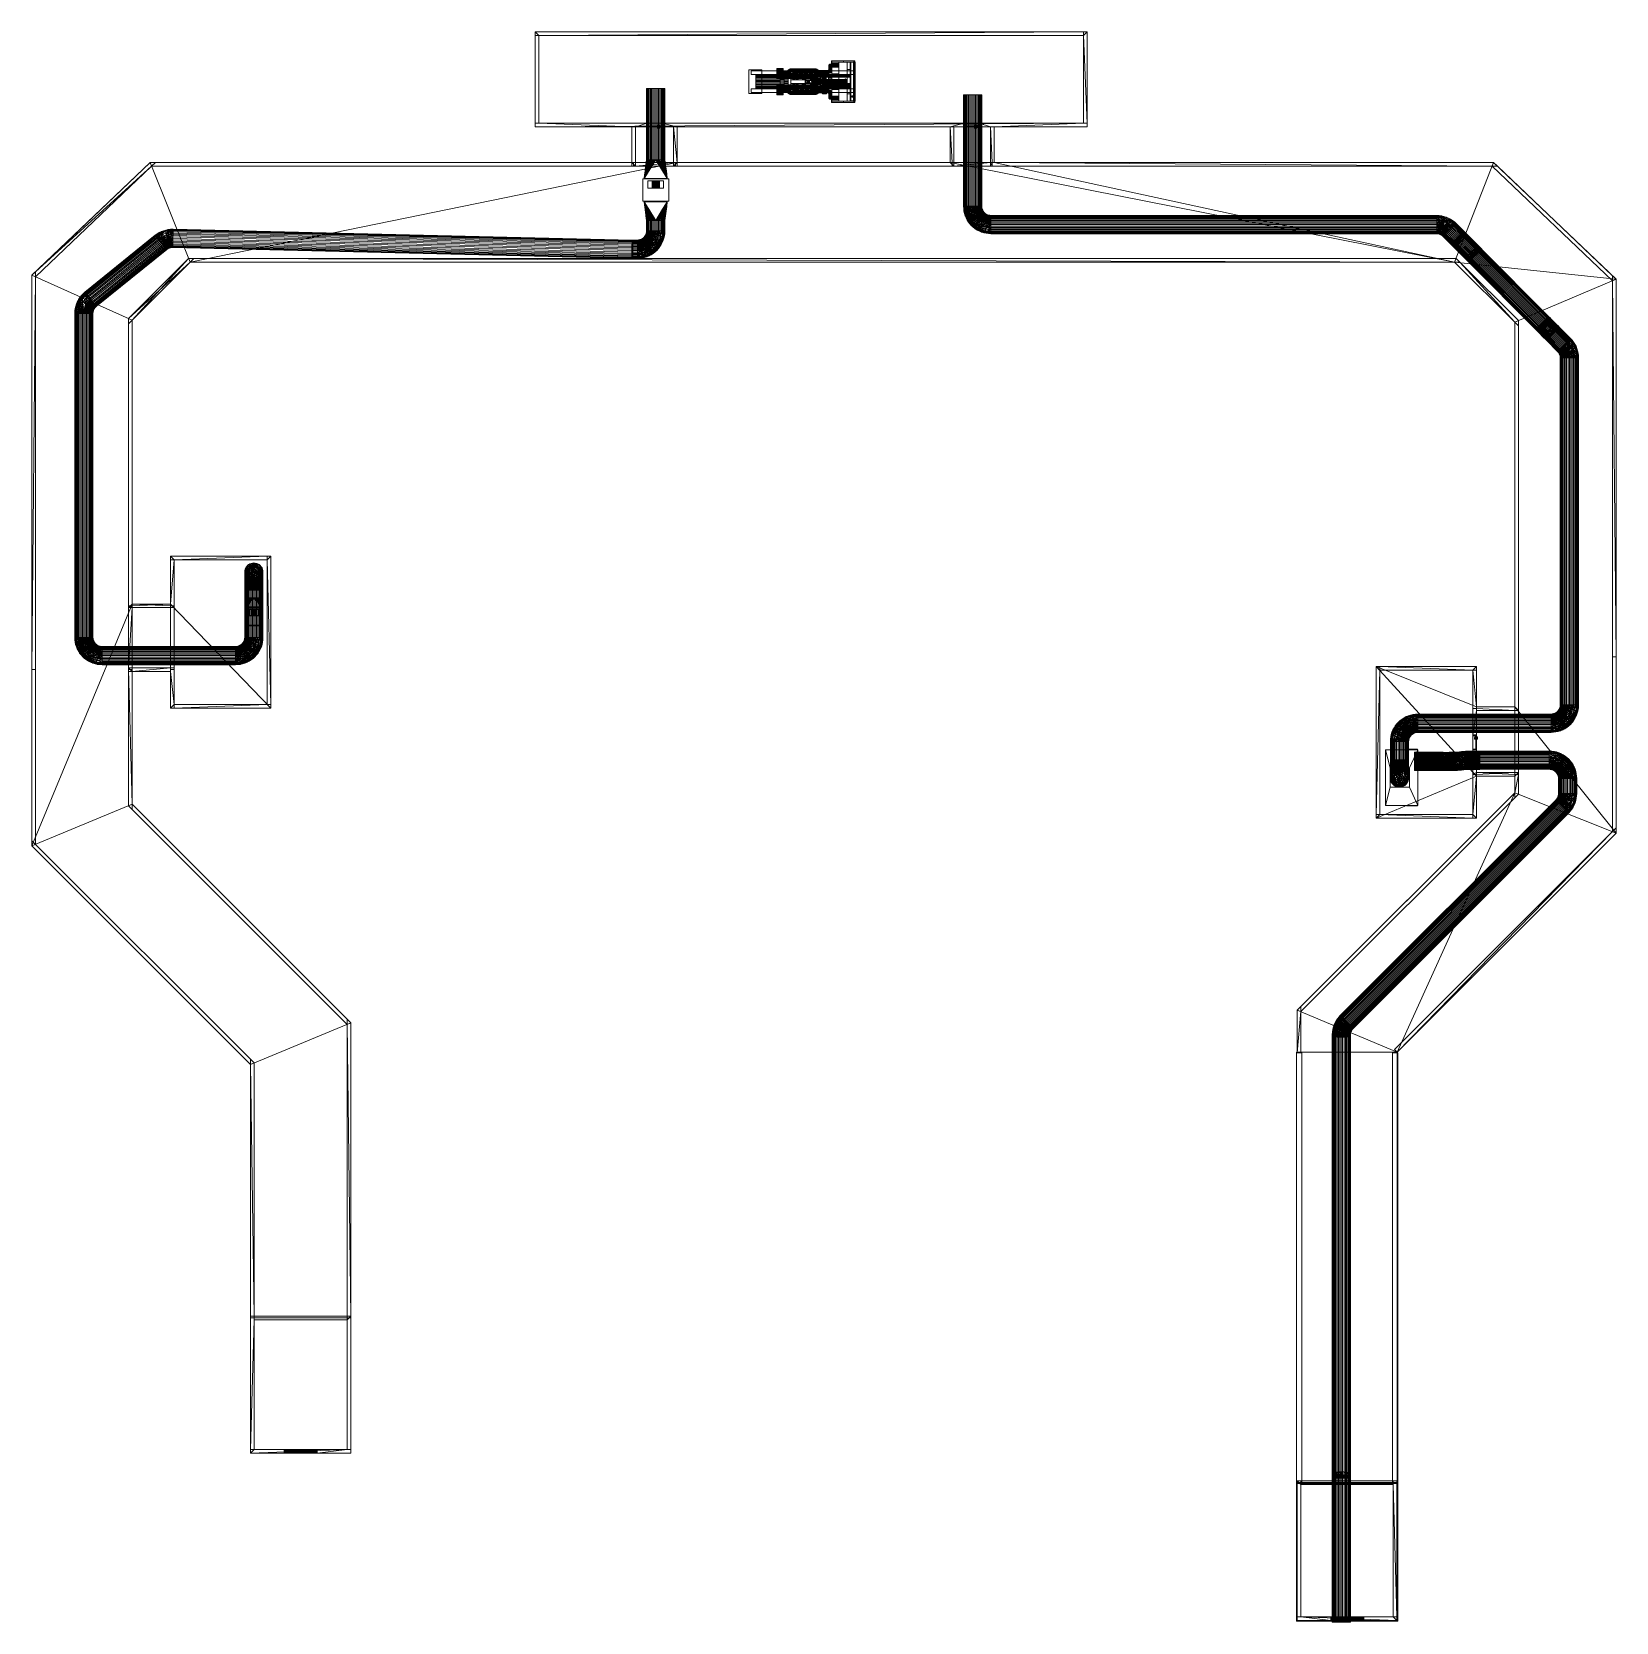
# Model space of a CAD drawing. Header units: metres. Extents: x -150801 to 1016817, y -66838 to 268038.
# Drawn here: x -150801 to -64130, y 117072 to 204073 of the extents above; entities that cross this region are included whole.
import ezdxf

# ---------------------------------------------------------------- set-up
doc = ezdxf.new("R2010")
doc.units = ezdxf.units.M
for name, color, linetype, lineweight in [('A-DOOR', 31, 'Continuous', 9), ('A-DOOR-FRAM', 31, 'Continuous', 9), ('A-FLOR', 192, 'Continuous', 9), ('A-GENM', 13, 'Continuous', 9), ('A-WALL', 113, 'Continuous', 9), ('E-ELEC-EQPM', 1, 'Continuous', 9), ('M-EQPM', 50, 'Continuous', 9), ('M-HVAC-DUCT', 2, 'Continuous', 9), ('M-HVAC-DUCT-CNTR', 70, 'Continuous', 9)]:
    doc.layers.add(name, color=color, linetype=linetype, lineweight=lineweight)
doc.layers.add('WALLS', color=3, linetype='Continuous')

# ---------------------------------------------------------------- blocks, each defined once
blk = doc.blocks.new('Walls 2 - Walls 1-348721-_3D_')
at = {"layer": 'A-WALL'}
mesh = blk.add_polyface(dxfattribs=at)
corners = [(87818, 34809, 1294000), (87818, 34809, 1290000), (87818, 11296, 1295000), (87818, 11296, 1299000)]
mesh.append_faces([[corners[k] for k in face] for face in [(2, 3, 0, 1)]])
mesh = blk.add_polyface(dxfattribs=at)
corners = [(88108, 11296, 1299000), (88108, 34809, 1294000), (87818, 34809, 1294000), (87818, 11296, 1299000)]
mesh.append_faces([[corners[k] for k in face] for face in [(0, 1, 2, 3)]])
mesh = blk.add_polyface(dxfattribs=at)
corners = [(88108, 34809, 1290000), (88108, 11296, 1295000), (87818, 11296, 1295000), (87818, 34809, 1290000)]
mesh.append_faces([[corners[k] for k in face] for face in [(3, 0, 1, 2)]])
mesh = blk.add_polyface(dxfattribs=at)
corners = [(88108, 34809, 1294000), (88108, 34809, 1290000), (87818, 34809, 1290000), (87818, 34809, 1294000)]
mesh.append_faces([[corners[k] for k in face] for face in [(0, 1, 2, 3)]])
mesh = blk.add_polyface(dxfattribs=at)
corners = [(88108, 34809, 1294000), (88108, 11296, 1299000), (88108, 11296, 1295000), (88108, 34809, 1290000)]
mesh.append_faces([[corners[k] for k in face] for face in [(2, 3, 0, 1)]])
mesh = blk.add_polyface(dxfattribs=at)
corners = [(88108, 11296, 1295000), (88108, 11296, 1299000), (87818, 11296, 1299000), (87818, 11296, 1295000)]
mesh.append_faces([[corners[k] for k in face] for face in [(0, 1, 2, 3)]])
blk = doc.blocks.new('Walls 3 - Walls 1-348742-_3D_')
at = {"layer": 'A-WALL'}
mesh = blk.add_polyface(dxfattribs=at)
corners = [(87818, 34809, 1294000), (87818, 34809, 1290000), (87818, 11296, 1295000), (87818, 11296, 1299000)]
mesh.append_faces([[corners[k] for k in face] for face in [(2, 3, 0, 1)]])
mesh = blk.add_polyface(dxfattribs=at)
corners = [(88108, 11296, 1299000), (88108, 34809, 1294000), (87818, 34809, 1294000), (87818, 11296, 1299000)]
mesh.append_faces([[corners[k] for k in face] for face in [(0, 1, 2, 3)]])
mesh = blk.add_polyface(dxfattribs=at)
corners = [(88108, 34809, 1290000), (88108, 11296, 1295000), (87818, 11296, 1295000), (87818, 34809, 1290000)]
mesh.append_faces([[corners[k] for k in face] for face in [(3, 0, 1, 2)]])
mesh = blk.add_polyface(dxfattribs=at)
corners = [(88108, 34809, 1294000), (88108, 34809, 1290000), (87818, 34809, 1290000), (87818, 34809, 1294000)]
mesh.append_faces([[corners[k] for k in face] for face in [(0, 1, 2, 3)]])
mesh = blk.add_polyface(dxfattribs=at)
corners = [(88108, 34809, 1294000), (88108, 11296, 1299000), (88108, 11296, 1295000), (88108, 34809, 1290000)]
mesh.append_faces([[corners[k] for k in face] for face in [(2, 3, 0, 1)]])
mesh = blk.add_polyface(dxfattribs=at)
corners = [(88108, 11296, 1295000), (88108, 11296, 1299000), (87818, 11296, 1299000), (87818, 11296, 1295000)]
mesh.append_faces([[corners[k] for k in face] for face in [(0, 1, 2, 3)]])
blk = doc.blocks.new('Doors_IntSgl - 810 x 2110mm-354167-_3D_')
at = {"layer": 'A-DOOR'}
mesh = blk.add_polyface(dxfattribs=at)
corners = [(-363, 100, 2068), (363, 100, 2068), (363, 100, 8), (-363, 100, 8)]
mesh.append_faces([[corners[k] for k in face] for face in [(2, 3, 0, 1)]])
mesh = blk.add_polyface(dxfattribs=at)
corners = [(-363, 62, 8), (-363, 62, 2068), (-363, 100, 2068), (-363, 100, 8)]
mesh.append_faces([[corners[k] for k in face] for face in [(0, 1, 2, 3)]])
mesh = blk.add_polyface(dxfattribs=at)
corners = [(363, 62, 8), (-363, 62, 8), (-363, 100, 8), (363, 100, 8)]
mesh.append_faces([[corners[k] for k in face] for face in [(3, 0, 1, 2)]])
mesh = blk.add_polyface(dxfattribs=at)
corners = [(-363, 62, 2068), (363, 62, 2068), (363, 100, 2068), (-363, 100, 2068)]
mesh.append_faces([[corners[k] for k in face] for face in [(0, 1, 2, 3)]])
mesh = blk.add_polyface(dxfattribs=at)
corners = [(-363, 62, 2068), (-363, 62, 8), (363, 62, 8), (363, 62, 2068)]
mesh.append_faces([[corners[k] for k in face] for face in [(3, 0, 1, 2)]])
mesh = blk.add_polyface(dxfattribs=at)
corners = [(-321, 108, 900), (-319, 108, 908), (-316, 108, 915), (-312, 108, 921), (-306, 108, 926), (-298, 108, 929), (-291, 108, 930), (-283, 108, 929), (-276, 108, 926), (-269, 108, 921), (-265, 108, 915), (-262, 108, 908), (-261, 108, 900), (-262, 108, 892), (-265, 108, 885), (-269, 108, 879), (-276, 108, 874), (-283, 108, 871), (-291, 108, 870), (-298, 108, 871), (-306, 108, 874), (-312, 108, 879), (-316, 108, 885), (-319, 108, 892)]
mesh.append_faces([[corners[k] for k in face] for face in [(20, 5, 18, 19)]], dxfattribs={"vtx0": -1, "vtx1": -1})
mesh.append_faces([[corners[k] for k in face] for face in [(6, 9, 18, 5), (2, 5, 20, 1)]], dxfattribs={"vtx0": -1, "vtx1": -1, "vtx2": -1})
mesh.append_faces([[corners[k] for k in face] for face in [(15, 18, 9, 13)]], dxfattribs={"vtx0": -1, "vtx1": -1, "vtx2": -1, "vtx3": -1})
mesh.append_faces([[corners[k] for k in face] for face in [(22, 23, 20, 21)]], dxfattribs={"vtx1": -1})
mesh.append_faces([[corners[k] for k in face] for face in [(7, 8, 9, 6), (3, 4, 5, 2), (11, 12, 13), (13, 14, 15), (16, 17, 18, 15)]], dxfattribs={"vtx2": -1})
mesh.append_faces([[corners[k] for k in face] for face in [(9, 10, 11, 13), (23, 0, 1, 20)]], dxfattribs={"vtx2": -1, "vtx3": -1})
mesh = blk.add_polyface(dxfattribs=at)
corners = [(-261, 108, 900), (-262, 108, 908), (-265, 108, 915), (-269, 108, 921), (-276, 108, 926), (-283, 108, 929), (-291, 108, 930), (-298, 108, 929), (-306, 108, 926), (-312, 108, 921), (-316, 108, 915), (-319, 108, 908), (-321, 108, 900), (-321, 100, 900), (-319, 100, 908), (-316, 100, 915), (-312, 100, 921), (-306, 100, 926), (-298, 100, 929), (-291, 100, 930), (-283, 100, 929), (-276, 100, 926), (-269, 100, 921), (-265, 100, 915), (-262, 100, 908), (-261, 100, 900)]
mesh.append_faces([[corners[k] for k in face] for face in [(13, 14, 11, 12), (0, 1, 24, 25)]], dxfattribs={"vtx1": -1})
mesh.append_faces([[corners[k] for k in face] for face in [(14, 15, 10, 11), (16, 17, 8, 9), (15, 16, 9, 10), (17, 18, 7, 8), (6, 7, 18, 19), (19, 20, 5, 6), (20, 21, 4, 5), (22, 23, 2, 3), (21, 22, 3, 4), (23, 24, 1, 2)]], dxfattribs={"vtx1": -1, "vtx3": -1})
mesh = blk.add_polyface(dxfattribs=at)
corners = [(-321, 108, 900), (-319, 108, 892), (-316, 108, 885), (-312, 108, 879), (-306, 108, 874), (-298, 108, 871), (-291, 108, 870), (-283, 108, 871), (-276, 108, 874), (-269, 108, 879), (-265, 108, 885), (-262, 108, 892), (-261, 108, 900), (-261, 100, 900), (-262, 100, 892), (-265, 100, 885), (-269, 100, 879), (-276, 100, 874), (-283, 100, 871), (-291, 100, 870), (-298, 100, 871), (-306, 100, 874), (-312, 100, 879), (-316, 100, 885), (-319, 100, 892), (-321, 100, 900)]
mesh.append_faces([[corners[k] for k in face] for face in [(13, 14, 11, 12), (0, 1, 24, 25)]], dxfattribs={"vtx1": -1})
mesh.append_faces([[corners[k] for k in face] for face in [(14, 15, 10, 11), (16, 17, 8, 9), (15, 16, 9, 10), (17, 18, 7, 8), (6, 7, 18, 19), (19, 20, 5, 6), (20, 21, 4, 5), (22, 23, 2, 3), (21, 22, 3, 4), (23, 24, 1, 2)]], dxfattribs={"vtx1": -1, "vtx3": -1})
mesh = blk.add_polyface(dxfattribs=at)
corners = [(-321, 100, 900), (-319, 100, 892), (-316, 100, 885), (-312, 100, 879), (-306, 100, 874), (-298, 100, 871), (-291, 100, 870), (-283, 100, 871), (-276, 100, 874), (-269, 100, 879), (-265, 100, 885), (-262, 100, 892), (-261, 100, 900), (-262, 100, 908), (-265, 100, 915), (-269, 100, 921), (-276, 100, 926), (-283, 100, 929), (-291, 100, 930), (-298, 100, 929), (-306, 100, 926), (-312, 100, 921), (-316, 100, 915), (-319, 100, 908)]
mesh.append_faces([[corners[k] for k in face] for face in [(13, 11, 12)]], dxfattribs={"vtx0": -1})
mesh.append_faces([[corners[k] for k in face] for face in [(6, 19, 4, 5), (15, 11, 13, 14), (19, 6, 18)]], dxfattribs={"vtx0": -1, "vtx1": -1})
mesh.append_faces([[corners[k] for k in face] for face in [(18, 6, 15, 17)]], dxfattribs={"vtx0": -1, "vtx1": -1, "vtx2": -1})
mesh.append_faces([[corners[k] for k in face] for face in [(15, 6, 9, 11)]], dxfattribs={"vtx0": -1, "vtx1": -1, "vtx2": -1, "vtx3": -1})
mesh.append_faces([[corners[k] for k in face] for face in [(21, 22, 19, 20)]], dxfattribs={"vtx1": -1})
mesh.append_faces([[corners[k] for k in face] for face in [(22, 23, 4, 19)]], dxfattribs={"vtx1": -1, "vtx2": -1, "vtx3": -1})
mesh.append_faces([[corners[k] for k in face] for face in [(9, 10, 11), (2, 3, 4, 1), (15, 16, 17)]], dxfattribs={"vtx2": -1})
mesh.append_faces([[corners[k] for k in face] for face in [(23, 0, 1, 4)]], dxfattribs={"vtx2": -1, "vtx3": -1})
mesh.append_faces([[corners[k] for k in face] for face in [(6, 7, 8, 9)]], dxfattribs={"vtx3": -1})
mesh = blk.add_polyface(dxfattribs=at)
corners = [(-321, 62, 900), (-319, 62, 908), (-316, 62, 915), (-312, 62, 921), (-306, 62, 926), (-298, 62, 929), (-291, 62, 930), (-283, 62, 929), (-276, 62, 926), (-269, 62, 921), (-265, 62, 915), (-262, 62, 908), (-261, 62, 900), (-262, 62, 892), (-265, 62, 885), (-269, 62, 879), (-276, 62, 874), (-283, 62, 871), (-291, 62, 870), (-298, 62, 871), (-306, 62, 874), (-312, 62, 879), (-316, 62, 885), (-319, 62, 892)]
mesh.append_faces([[corners[k] for k in face] for face in [(5, 2, 3, 4)]], dxfattribs={"vtx0": -1})
mesh.append_faces([[corners[k] for k in face] for face in [(20, 5, 18, 19), (11, 13, 9, 10), (6, 18, 5)]], dxfattribs={"vtx0": -1, "vtx1": -1})
mesh.append_faces([[corners[k] for k in face] for face in [(9, 15, 18, 6)]], dxfattribs={"vtx0": -1, "vtx1": -1, "vtx2": -1, "vtx3": -1})
mesh.append_faces([[corners[k] for k in face] for face in [(20, 1, 2, 5)]], dxfattribs={"vtx0": -1, "vtx2": -1, "vtx3": -1})
mesh.append_faces([[corners[k] for k in face] for face in [(12, 13, 11)]], dxfattribs={"vtx1": -1})
mesh.append_faces([[corners[k] for k in face] for face in [(16, 17, 18, 15), (7, 8, 9, 6)]], dxfattribs={"vtx2": -1})
mesh.append_faces([[corners[k] for k in face] for face in [(13, 14, 15, 9), (23, 0, 1, 20)]], dxfattribs={"vtx2": -1, "vtx3": -1})
mesh.append_faces([[corners[k] for k in face] for face in [(20, 21, 22, 23)]], dxfattribs={"vtx3": -1})
mesh = blk.add_polyface(dxfattribs=at)
corners = [(-261, 54, 900), (-261, 62, 900), (-262, 62, 908), (-265, 62, 915), (-269, 62, 921), (-276, 62, 926), (-283, 62, 929), (-291, 62, 930), (-298, 62, 929), (-306, 62, 926), (-312, 62, 921), (-316, 62, 915), (-319, 62, 908), (-321, 62, 900), (-321, 54, 900), (-319, 54, 908), (-316, 54, 915), (-312, 54, 921), (-306, 54, 926), (-298, 54, 929), (-291, 54, 930), (-283, 54, 929), (-276, 54, 926), (-269, 54, 921), (-265, 54, 915), (-262, 54, 908)]
mesh.append_faces([[corners[k] for k in face] for face in [(15, 12, 13, 14), (2, 25, 0, 1)]], dxfattribs={"vtx0": -1})
mesh.append_faces([[corners[k] for k in face] for face in [(16, 11, 12, 15), (18, 9, 10, 17), (17, 10, 11, 16), (19, 8, 9, 18), (8, 19, 20, 7), (21, 6, 7, 20), (22, 5, 6, 21), (24, 3, 4, 23), (23, 4, 5, 22), (25, 2, 3, 24)]], dxfattribs={"vtx0": -1, "vtx2": -1})
mesh = blk.add_polyface(dxfattribs=at)
corners = [(-321, 54, 900), (-321, 62, 900), (-319, 62, 892), (-316, 62, 885), (-312, 62, 879), (-306, 62, 874), (-298, 62, 871), (-291, 62, 870), (-283, 62, 871), (-276, 62, 874), (-269, 62, 879), (-265, 62, 885), (-262, 62, 892), (-261, 62, 900), (-261, 54, 900), (-262, 54, 892), (-265, 54, 885), (-269, 54, 879), (-276, 54, 874), (-283, 54, 871), (-291, 54, 870), (-298, 54, 871), (-306, 54, 874), (-312, 54, 879), (-316, 54, 885), (-319, 54, 892)]
mesh.append_faces([[corners[k] for k in face] for face in [(15, 12, 13, 14), (2, 25, 0, 1)]], dxfattribs={"vtx0": -1})
mesh.append_faces([[corners[k] for k in face] for face in [(16, 11, 12, 15), (18, 9, 10, 17), (17, 10, 11, 16), (19, 8, 9, 18), (8, 19, 20, 7), (21, 6, 7, 20), (22, 5, 6, 21), (24, 3, 4, 23), (23, 4, 5, 22), (25, 2, 3, 24)]], dxfattribs={"vtx0": -1, "vtx2": -1})
mesh = blk.add_polyface(dxfattribs=at)
corners = [(-321, 54, 900), (-319, 54, 892), (-316, 54, 885), (-312, 54, 879), (-306, 54, 874), (-298, 54, 871), (-291, 54, 870), (-283, 54, 871), (-276, 54, 874), (-269, 54, 879), (-265, 54, 885), (-262, 54, 892), (-261, 54, 900), (-262, 54, 908), (-265, 54, 915), (-269, 54, 921), (-276, 54, 926), (-283, 54, 929), (-291, 54, 930), (-298, 54, 929), (-306, 54, 926), (-312, 54, 921), (-316, 54, 915), (-319, 54, 908)]
mesh.append_faces([[corners[k] for k in face] for face in [(4, 1, 2, 3)]], dxfattribs={"vtx0": -1})
mesh.append_faces([[corners[k] for k in face] for face in [(6, 19, 4, 5)]], dxfattribs={"vtx0": -1, "vtx1": -1})
mesh.append_faces([[corners[k] for k in face] for face in [(9, 15, 6, 8)]], dxfattribs={"vtx0": -1, "vtx1": -1, "vtx2": -1})
mesh.append_faces([[corners[k] for k in face] for face in [(6, 15, 18, 19), (4, 19, 22, 23)]], dxfattribs={"vtx0": -1, "vtx1": -1, "vtx3": -1})
mesh.append_faces([[corners[k] for k in face] for face in [(11, 12, 13), (6, 7, 8)]], dxfattribs={"vtx2": -1})
mesh.append_faces([[corners[k] for k in face] for face in [(13, 14, 15, 11), (9, 10, 11, 15), (23, 0, 1, 4)]], dxfattribs={"vtx2": -1, "vtx3": -1})
mesh.append_faces([[corners[k] for k in face] for face in [(15, 16, 17, 18), (19, 20, 21, 22)]], dxfattribs={"vtx3": -1})
mesh = blk.add_polyface(dxfattribs=at)
corners = [(-273, 143, 900), (-277, 142, 900), (-278, 138, 900), (-278, 138, 897), (-279, 138, 895), (-281, 138, 893), (-283, 138, 891), (-285, 138, 890), (-288, 138, 890), (-291, 138, 890), (-293, 138, 891), (-295, 138, 893), (-297, 138, 895), (-298, 138, 897), (-298, 138, 900), (-295, 151, 900), (-286, 160, 900), (-273, 163, 900), (-273, 163, 897), (-273, 162, 895), (-273, 160, 893), (-273, 158, 891), (-273, 156, 890), (-273, 153, 890), (-273, 150, 890), (-273, 148, 891), (-273, 146, 893), (-273, 144, 895), (-273, 143, 897), (-296, 144, 900), (-279, 161, 900), (-297, 141, 900), (-276, 162, 900), (-298, 140, 900), (-275, 163, 900), (-290, 155, 900), (-283, 152, 890), (-287, 148, 890), (-295, 147, 900), (-280, 157, 891), (-289, 145, 890), (-293, 144, 892), (-277, 145, 892), (-280, 142, 892), (-282, 147, 890), (-288, 153, 892), (-282, 160, 900), (-288, 157, 900), (-292, 153, 900)]
mesh.append_faces([[corners[k] for k in face] for face in [(18, 34, 17)]], dxfattribs={"vtx0": -1})
mesh.append_faces([[corners[k] for k in face] for face in [(13, 33, 12), (12, 31, 11), (10, 29, 9), (28, 42, 27), (26, 39, 25), (32, 20, 30), (16, 36, 47), (29, 11, 31), (19, 34, 18), (25, 39, 24), (48, 40, 15)]], dxfattribs={"vtx0": -1, "vtx1": -1})
mesh.append_faces([[corners[k] for k in face] for face in [(41, 9, 29), (40, 37, 43), (15, 40, 41), (45, 36, 44), (16, 39, 36), (6, 41, 40), (40, 43, 4), (37, 45, 44), (1, 43, 44), (37, 48, 45), (45, 47, 36), (43, 37, 44), (46, 23, 39), (36, 42, 44), (40, 48, 37), (27, 42, 36), (39, 26, 36), (1, 44, 42)]], dxfattribs={"vtx0": -1, "vtx1": -1, "vtx2": -1})
mesh.append_faces([[corners[k] for k in face] for face in [(29, 10, 11), (41, 6, 7), (41, 8, 9), (41, 7, 8), (40, 5, 6), (30, 21, 22), (30, 20, 21), (39, 16, 46), (43, 2, 3), (32, 19, 20)]], dxfattribs={"vtx0": -1, "vtx2": -1})
mesh.append_faces([[corners[k] for k in face] for face in [(41, 29, 38, 15)]], dxfattribs={"vtx0": -1, "vtx3": -1})
mesh.append_faces([[corners[k] for k in face] for face in [(0, 1, 42), (46, 30, 22), (22, 23, 46), (35, 47, 45, 48), (28, 0, 42), (33, 31, 12), (26, 27, 36), (32, 34, 19), (23, 24, 39), (4, 5, 40), (3, 4, 43), (1, 2, 43)]], dxfattribs={"vtx1": -1, "vtx2": -1})
mesh.append_faces([[corners[k] for k in face] for face in [(13, 14, 33)]], dxfattribs={"vtx2": -1})
mesh = blk.add_polyface(dxfattribs=at)
corners = [(-273, 163, 900), (-286, 160, 900), (-295, 151, 900), (-298, 138, 900), (-298, 138, 903), (-297, 138, 905), (-295, 138, 907), (-293, 138, 909), (-291, 138, 910), (-288, 138, 910), (-285, 138, 910), (-283, 138, 909), (-281, 138, 907), (-279, 138, 905), (-278, 138, 903), (-278, 138, 900), (-277, 142, 900), (-273, 143, 900), (-273, 143, 903), (-273, 144, 905), (-273, 146, 907), (-273, 148, 909), (-273, 150, 910), (-273, 153, 910), (-273, 156, 910), (-273, 158, 909), (-273, 160, 907), (-273, 162, 905), (-273, 163, 903), (-279, 161, 900), (-296, 144, 900), (-276, 162, 900), (-297, 141, 900), (-275, 163, 900), (-298, 140, 900), (-290, 155, 900), (-287, 148, 910), (-283, 152, 910), (-295, 147, 900), (-280, 157, 909), (-289, 145, 910), (-293, 144, 908), (-280, 142, 908), (-277, 145, 908), (-282, 147, 910), (-288, 153, 908), (-282, 160, 900), (-292, 153, 900), (-288, 157, 900)]
mesh.append_faces([[corners[k] for k in face] for face in [(14, 42, 13), (9, 41, 8), (19, 43, 18), (29, 26, 31), (22, 39, 21), (5, 34, 4), (11, 41, 10), (46, 24, 29), (27, 31, 26)]], dxfattribs={"vtx0": -1, "vtx1": -1})
mesh.append_faces([[corners[k] for k in face] for face in [(36, 42, 44), (36, 40, 42), (19, 37, 43), (13, 42, 40), (45, 36, 44), (16, 43, 44), (45, 44, 37), (1, 37, 39), (8, 41, 30), (44, 43, 37), (16, 44, 42), (48, 45, 37), (45, 47, 36), (40, 36, 47), (23, 46, 39), (20, 39, 37), (2, 41, 40), (11, 40, 41)]], dxfattribs={"vtx0": -1, "vtx1": -1, "vtx2": -1})
mesh.append_faces([[corners[k] for k in face] for face in [(40, 12, 13), (43, 17, 18), (6, 30, 32), (37, 1, 48), (30, 6, 7), (40, 47, 2), (37, 19, 20), (32, 5, 6), (39, 20, 21), (29, 24, 25), (41, 9, 10)]], dxfattribs={"vtx0": -1, "vtx2": -1})
mesh.append_faces([[corners[k] for k in face] for face in [(38, 30, 41, 2), (16, 17, 43), (46, 1, 39), (7, 8, 30), (23, 24, 46), (14, 15, 42), (32, 34, 5), (33, 31, 27), (22, 23, 39), (35, 47, 45, 48), (25, 26, 29), (27, 28, 33), (11, 12, 40), (15, 16, 42)]], dxfattribs={"vtx1": -1, "vtx2": -1})
mesh.append_faces([[corners[k] for k in face] for face in [(34, 3, 4), (28, 0, 33)]], dxfattribs={"vtx2": -1})
mesh = blk.add_polyface(dxfattribs=at)
corners = [(-278, 108, 900), (-278, 108, 897), (-279, 108, 895), (-281, 108, 893), (-283, 108, 891), (-285, 108, 890), (-288, 108, 890), (-291, 108, 890), (-293, 108, 891), (-295, 108, 893), (-297, 108, 895), (-298, 108, 897), (-298, 108, 900), (-298, 138, 900), (-298, 138, 897), (-297, 138, 895), (-295, 138, 893), (-293, 138, 891), (-291, 138, 890), (-288, 138, 890), (-285, 138, 890), (-283, 138, 891), (-281, 138, 893), (-279, 138, 895), (-278, 138, 897), (-278, 138, 900)]
mesh.append_faces([[corners[k] for k in face] for face in [(1, 24, 25, 0)]], dxfattribs={"vtx0": -1})
mesh.append_faces([[corners[k] for k in face] for face in [(11, 14, 15, 10), (9, 16, 17, 8), (10, 15, 16, 9), (8, 17, 18, 7), (19, 6, 7, 18), (5, 20, 21, 4), (4, 21, 22, 3), (2, 23, 24, 1), (3, 22, 23, 2), (20, 5, 6, 19)]], dxfattribs={"vtx0": -1, "vtx2": -1})
mesh.append_faces([[corners[k] for k in face] for face in [(12, 13, 14, 11)]], dxfattribs={"vtx2": -1})
mesh = blk.add_polyface(dxfattribs=at)
corners = [(-298, 108, 900), (-298, 108, 903), (-297, 108, 905), (-295, 108, 907), (-293, 108, 909), (-291, 108, 910), (-288, 108, 910), (-285, 108, 910), (-283, 108, 909), (-281, 108, 907), (-279, 108, 905), (-278, 108, 903), (-278, 108, 900), (-278, 138, 900), (-278, 138, 903), (-279, 138, 905), (-281, 138, 907), (-283, 138, 909), (-285, 138, 910), (-288, 138, 910), (-291, 138, 910), (-293, 138, 909), (-295, 138, 907), (-297, 138, 905), (-298, 138, 903), (-298, 138, 900)]
mesh.append_faces([[corners[k] for k in face] for face in [(1, 24, 25, 0)]], dxfattribs={"vtx0": -1})
mesh.append_faces([[corners[k] for k in face] for face in [(11, 14, 15, 10), (9, 16, 17, 8), (10, 15, 16, 9), (8, 17, 18, 7), (19, 6, 7, 18), (5, 20, 21, 4), (4, 21, 22, 3), (2, 23, 24, 1), (3, 22, 23, 2), (20, 5, 6, 19)]], dxfattribs={"vtx0": -1, "vtx2": -1})
mesh.append_faces([[corners[k] for k in face] for face in [(12, 13, 14, 11)]], dxfattribs={"vtx2": -1})
mesh = blk.add_polyface(dxfattribs=at)
corners = [(-298, 108, 900), (-298, 108, 897), (-297, 108, 895), (-295, 108, 893), (-293, 108, 891), (-291, 108, 890), (-288, 108, 890), (-285, 108, 890), (-283, 108, 891), (-281, 108, 893), (-279, 108, 895), (-278, 108, 897), (-278, 108, 900), (-278, 108, 903), (-279, 108, 905), (-281, 108, 907), (-283, 108, 909), (-285, 108, 910), (-288, 108, 910), (-291, 108, 910), (-293, 108, 909), (-295, 108, 907), (-297, 108, 905), (-298, 108, 903)]
mesh.append_faces([[corners[k] for k in face] for face in [(14, 12, 13)]], dxfattribs={"vtx0": -1})
mesh.append_faces([[corners[k] for k in face] for face in [(11, 21, 5, 10)]], dxfattribs={"vtx0": -1, "vtx1": -1, "vtx2": -1})
mesh.append_faces([[corners[k] for k in face] for face in [(5, 8, 9, 10), (21, 14, 15, 16)]], dxfattribs={"vtx0": -1, "vtx3": -1})
mesh.append_faces([[corners[k] for k in face] for face in [(19, 20, 17, 18), (0, 1, 23)]], dxfattribs={"vtx1": -1})
mesh.append_faces([[corners[k] for k in face] for face in [(22, 23, 5, 21)]], dxfattribs={"vtx1": -1, "vtx2": -1})
mesh.append_faces([[corners[k] for k in face] for face in [(1, 2, 5, 23), (11, 12, 14, 21)]], dxfattribs={"vtx1": -1, "vtx2": -1, "vtx3": -1})
mesh.append_faces([[corners[k] for k in face] for face in [(20, 21, 16, 17)]], dxfattribs={"vtx1": -1, "vtx3": -1})
mesh.append_faces([[corners[k] for k in face] for face in [(3, 4, 5, 2)]], dxfattribs={"vtx2": -1})
mesh.append_faces([[corners[k] for k in face] for face in [(5, 6, 7, 8)]], dxfattribs={"vtx3": -1})
mesh = blk.add_polyface(dxfattribs=at)
corners = [(-298, 54, 900), (-298, 54, 903), (-297, 54, 905), (-295, 54, 907), (-293, 54, 909), (-291, 54, 910), (-288, 54, 910), (-285, 54, 910), (-283, 54, 909), (-281, 54, 907), (-279, 54, 905), (-278, 54, 903), (-278, 54, 900), (-278, 54, 897), (-279, 54, 895), (-281, 54, 893), (-283, 54, 891), (-285, 54, 890), (-288, 54, 890), (-291, 54, 890), (-293, 54, 891), (-295, 54, 893), (-297, 54, 895), (-298, 54, 897)]
mesh.append_faces([[corners[k] for k in face] for face in [(21, 19, 20), (7, 5, 6), (1, 23, 0)]], dxfattribs={"vtx0": -1})
mesh.append_faces([[corners[k] for k in face] for face in [(19, 3, 13, 14), (19, 23, 1, 2)]], dxfattribs={"vtx0": -1, "vtx1": -1, "vtx3": -1})
mesh.append_faces([[corners[k] for k in face] for face in [(3, 9, 10)]], dxfattribs={"vtx0": -1, "vtx2": -1})
mesh.append_faces([[corners[k] for k in face] for face in [(10, 12, 13, 3)]], dxfattribs={"vtx0": -1, "vtx2": -1, "vtx3": -1})
mesh.append_faces([[corners[k] for k in face] for face in [(11, 12, 10)]], dxfattribs={"vtx1": -1})
mesh.append_faces([[corners[k] for k in face] for face in [(22, 23, 19, 21), (15, 16, 19, 14), (2, 3, 19)]], dxfattribs={"vtx1": -1, "vtx2": -1})
mesh.append_faces([[corners[k] for k in face] for face in [(3, 4, 8, 9), (4, 5, 7, 8)]], dxfattribs={"vtx1": -1, "vtx3": -1})
mesh.append_faces([[corners[k] for k in face] for face in [(17, 18, 19, 16)]], dxfattribs={"vtx2": -1})
mesh = blk.add_polyface(dxfattribs=at)
corners = [(-278, 54, 900), (-278, 24, 900), (-278, 24, 897), (-279, 24, 895), (-281, 24, 893), (-283, 24, 891), (-285, 24, 890), (-288, 24, 890), (-291, 24, 890), (-293, 24, 891), (-295, 24, 893), (-297, 24, 895), (-298, 24, 897), (-298, 24, 900), (-298, 54, 900), (-298, 54, 897), (-297, 54, 895), (-295, 54, 893), (-293, 54, 891), (-291, 54, 890), (-288, 54, 890), (-285, 54, 890), (-283, 54, 891), (-281, 54, 893), (-279, 54, 895), (-278, 54, 897)]
mesh.append_faces([[corners[k] for k in face] for face in [(1, 2, 25, 0)]], dxfattribs={"vtx1": -1})
mesh.append_faces([[corners[k] for k in face] for face in [(11, 12, 15, 16), (9, 10, 17, 18), (10, 11, 16, 17), (8, 9, 18, 19), (19, 20, 7, 8), (5, 6, 21, 22), (4, 5, 22, 23), (2, 3, 24, 25), (3, 4, 23, 24), (20, 21, 6, 7)]], dxfattribs={"vtx1": -1, "vtx3": -1})
mesh.append_faces([[corners[k] for k in face] for face in [(12, 13, 14, 15)]], dxfattribs={"vtx3": -1})
mesh = blk.add_polyface(dxfattribs=at)
corners = [(-298, 54, 900), (-298, 24, 900), (-298, 24, 903), (-297, 24, 905), (-295, 24, 907), (-293, 24, 909), (-291, 24, 910), (-288, 24, 910), (-285, 24, 910), (-283, 24, 909), (-281, 24, 907), (-279, 24, 905), (-278, 24, 903), (-278, 24, 900), (-278, 54, 900), (-278, 54, 903), (-279, 54, 905), (-281, 54, 907), (-283, 54, 909), (-285, 54, 910), (-288, 54, 910), (-291, 54, 910), (-293, 54, 909), (-295, 54, 907), (-297, 54, 905), (-298, 54, 903)]
mesh.append_faces([[corners[k] for k in face] for face in [(1, 2, 25, 0)]], dxfattribs={"vtx1": -1})
mesh.append_faces([[corners[k] for k in face] for face in [(11, 12, 15, 16), (9, 10, 17, 18), (10, 11, 16, 17), (8, 9, 18, 19), (19, 20, 7, 8), (5, 6, 21, 22), (4, 5, 22, 23), (2, 3, 24, 25), (3, 4, 23, 24), (20, 21, 6, 7)]], dxfattribs={"vtx1": -1, "vtx3": -1})
mesh.append_faces([[corners[k] for k in face] for face in [(12, 13, 14, 15)]], dxfattribs={"vtx3": -1})
mesh = blk.add_polyface(dxfattribs=at)
corners = [(-273, 19, 900), (-273, 19, 897), (-273, 18, 895), (-273, 16, 893), (-273, 14, 891), (-273, 12, 890), (-273, 9, 890), (-273, 6, 890), (-273, 4, 891), (-273, 2, 893), (-273, 0, 895), (-273, -1, 897), (-273, -1, 900), (-286, 2, 900), (-295, 12, 900), (-298, 24, 900), (-298, 24, 897), (-297, 24, 895), (-295, 24, 893), (-293, 24, 891), (-291, 24, 890), (-288, 24, 890), (-285, 24, 890), (-283, 24, 891), (-281, 24, 893), (-279, 24, 895), (-278, 24, 897), (-278, 24, 900), (-277, 20, 900), (-279, 1, 900), (-296, 18, 900), (-276, 0, 900), (-297, 21, 900), (-275, -1, 900), (-298, 22, 900), (-290, 7, 900), (-283, 10, 890), (-287, 14, 890), (-295, 15, 900), (-280, 5, 891), (-289, 17, 890), (-293, 18, 892), (-277, 17, 892), (-280, 20, 892), (-282, 15, 890), (-288, 9, 892), (-282, 2, 900), (-288, 5, 900), (-292, 9, 900)]
mesh.append_faces([[corners[k] for k in face] for face in [(17, 34, 16), (18, 32, 17), (20, 30, 19), (2, 42, 1), (11, 33, 10), (4, 39, 3), (29, 9, 31), (47, 36, 13), (32, 18, 30), (5, 39, 4), (14, 40, 48)]], dxfattribs={"vtx0": -1, "vtx1": -1})
mesh.append_faces([[corners[k] for k in face] for face in [(30, 20, 41), (43, 37, 40), (41, 40, 14), (44, 36, 45), (36, 39, 13), (40, 41, 23), (25, 43, 40), (44, 45, 37), (44, 43, 28), (45, 48, 37), (36, 47, 45), (44, 37, 43), (39, 6, 46), (44, 42, 36), (37, 48, 40), (36, 42, 2), (36, 3, 39), (42, 44, 28)]], dxfattribs={"vtx0": -1, "vtx1": -1, "vtx2": -1})
mesh.append_faces([[corners[k] for k in face] for face in [(42, 28, 0), (7, 29, 46), (46, 6, 7), (42, 0, 1), (10, 33, 31), (36, 2, 3), (17, 32, 34), (39, 5, 6), (40, 24, 25), (43, 25, 26), (43, 27, 28)]], dxfattribs={"vtx0": -1, "vtx2": -1})
mesh.append_faces([[corners[k] for k in face] for face in [(45, 47, 35, 48)]], dxfattribs={"vtx0": -1, "vtx3": -1})
mesh.append_faces([[corners[k] for k in face] for face in [(12, 33, 11)]], dxfattribs={"vtx1": -1})
mesh.append_faces([[corners[k] for k in face] for face in [(38, 30, 41, 14), (18, 19, 30), (22, 23, 41), (20, 21, 41), (21, 22, 41), (23, 24, 40), (7, 8, 29), (8, 9, 29), (46, 13, 39), (9, 10, 31), (26, 27, 43)]], dxfattribs={"vtx1": -1, "vtx2": -1})
mesh.append_faces([[corners[k] for k in face] for face in [(34, 15, 16)]], dxfattribs={"vtx2": -1})
mesh = blk.add_polyface(dxfattribs=at)
corners = [(-273, -1, 900), (-273, -1, 903), (-273, 0, 905), (-273, 2, 907), (-273, 4, 909), (-273, 6, 910), (-273, 9, 910), (-273, 12, 910), (-273, 14, 909), (-273, 16, 907), (-273, 18, 905), (-273, 19, 903), (-273, 19, 900), (-277, 20, 900), (-278, 24, 900), (-278, 24, 903), (-279, 24, 905), (-281, 24, 907), (-283, 24, 909), (-285, 24, 910), (-288, 24, 910), (-291, 24, 910), (-293, 24, 909), (-295, 24, 907), (-297, 24, 905), (-298, 24, 903), (-298, 24, 900), (-295, 12, 900), (-286, 2, 900), (-296, 18, 900), (-279, 1, 900), (-297, 21, 900), (-276, 0, 900), (-298, 22, 900), (-275, -1, 900), (-290, 7, 900), (-287, 14, 910), (-283, 10, 910), (-295, 15, 900), (-280, 5, 909), (-289, 17, 910), (-293, 18, 908), (-280, 20, 908), (-277, 17, 908), (-282, 15, 910), (-288, 9, 908), (-282, 2, 900), (-292, 9, 900), (-288, 5, 900)]
mesh.append_faces([[corners[k] for k in face] for face in [(16, 42, 15), (21, 41, 20), (11, 43, 10), (32, 3, 30), (8, 39, 7), (19, 41, 18), (30, 5, 46), (3, 32, 2), (25, 33, 24)]], dxfattribs={"vtx0": -1, "vtx1": -1})
mesh.append_faces([[corners[k] for k in face] for face in [(44, 42, 36), (42, 40, 36), (43, 37, 10), (40, 42, 16), (44, 36, 45), (44, 43, 13), (37, 44, 45), (39, 37, 28), (29, 41, 21), (37, 43, 44), (42, 44, 13), (37, 45, 48), (36, 47, 45), (47, 36, 40), (39, 46, 6), (37, 39, 9), (40, 41, 27), (41, 40, 18)]], dxfattribs={"vtx0": -1, "vtx1": -1, "vtx2": -1})
mesh.append_faces([[corners[k] for k in face] for face in [(43, 12, 13), (39, 28, 46), (29, 21, 22), (46, 5, 6), (42, 14, 15), (2, 32, 34), (24, 33, 31), (39, 6, 7), (30, 3, 4), (34, 1, 2), (40, 17, 18), (42, 13, 14)]], dxfattribs={"vtx0": -1, "vtx2": -1})
mesh.append_faces([[corners[k] for k in face] for face in [(41, 29, 38, 27), (45, 47, 35, 48)]], dxfattribs={"vtx0": -1, "vtx3": -1})
mesh.append_faces([[corners[k] for k in face] for face in [(16, 17, 40), (11, 12, 43), (31, 29, 23), (48, 28, 37), (22, 23, 29), (27, 47, 40), (9, 10, 37), (23, 24, 31), (8, 9, 39), (4, 5, 30), (19, 20, 41)]], dxfattribs={"vtx1": -1, "vtx2": -1})
mesh.append_faces([[corners[k] for k in face] for face in [(25, 26, 33), (34, 0, 1)]], dxfattribs={"vtx2": -1})
mesh = blk.add_polyface(dxfattribs=at)
corners = [(-273, 143, 900), (-273, 143, 897), (-273, 144, 895), (-273, 146, 893), (-273, 148, 891), (-273, 150, 890), (-273, 153, 890), (-273, 156, 890), (-273, 158, 891), (-273, 160, 893), (-273, 162, 895), (-273, 163, 897), (-273, 163, 900), (-168, 163, 900), (-168, 163, 897), (-168, 162, 895), (-168, 160, 893), (-168, 158, 891), (-168, 156, 890), (-168, 153, 890), (-168, 150, 890), (-168, 148, 891), (-168, 146, 893), (-168, 144, 895), (-168, 143, 897), (-168, 143, 900)]
mesh.append_faces([[corners[k] for k in face] for face in [(1, 24, 25, 0)]], dxfattribs={"vtx0": -1})
mesh.append_faces([[corners[k] for k in face] for face in [(11, 14, 15, 10), (9, 16, 17, 8), (10, 15, 16, 9), (8, 17, 18, 7), (19, 6, 7, 18), (5, 20, 21, 4), (4, 21, 22, 3), (3, 22, 23, 2), (2, 23, 24, 1), (20, 5, 6, 19)]], dxfattribs={"vtx0": -1, "vtx2": -1})
mesh.append_faces([[corners[k] for k in face] for face in [(12, 13, 14, 11)]], dxfattribs={"vtx2": -1})
mesh = blk.add_polyface(dxfattribs=at)
corners = [(-273, 163, 900), (-273, 163, 903), (-273, 162, 905), (-273, 160, 907), (-273, 158, 909), (-273, 156, 910), (-273, 153, 910), (-273, 150, 910), (-273, 148, 909), (-273, 146, 907), (-273, 144, 905), (-273, 143, 903), (-273, 143, 900), (-168, 143, 900), (-168, 143, 903), (-168, 144, 905), (-168, 146, 907), (-168, 148, 909), (-168, 150, 910), (-168, 153, 910), (-168, 156, 910), (-168, 158, 909), (-168, 160, 907), (-168, 162, 905), (-168, 163, 903), (-168, 163, 900)]
mesh.append_faces([[corners[k] for k in face] for face in [(1, 24, 25, 0)]], dxfattribs={"vtx0": -1})
mesh.append_faces([[corners[k] for k in face] for face in [(11, 14, 15, 10), (9, 16, 17, 8), (10, 15, 16, 9), (8, 17, 18, 7), (19, 6, 7, 18), (5, 20, 21, 4), (4, 21, 22, 3), (2, 23, 24, 1), (3, 22, 23, 2), (20, 5, 6, 19)]], dxfattribs={"vtx0": -1, "vtx2": -1})
mesh.append_faces([[corners[k] for k in face] for face in [(12, 13, 14, 11)]], dxfattribs={"vtx2": -1})
mesh = blk.add_polyface(dxfattribs=at)
corners = [(-273, 19, 900), (-168, 19, 900), (-168, 19, 897), (-168, 18, 895), (-168, 16, 893), (-168, 14, 891), (-168, 12, 890), (-168, 9, 890), (-168, 6, 890), (-168, 4, 891), (-168, 2, 893), (-168, 0, 895), (-168, -1, 897), (-168, -1, 900), (-273, -1, 900), (-273, -1, 897), (-273, 0, 895), (-273, 2, 893), (-273, 4, 891), (-273, 6, 890), (-273, 9, 890), (-273, 12, 890), (-273, 14, 891), (-273, 16, 893), (-273, 18, 895), (-273, 19, 897)]
mesh.append_faces([[corners[k] for k in face] for face in [(1, 2, 25, 0)]], dxfattribs={"vtx1": -1})
mesh.append_faces([[corners[k] for k in face] for face in [(11, 12, 15, 16), (9, 10, 17, 18), (10, 11, 16, 17), (8, 9, 18, 19), (19, 20, 7, 8), (5, 6, 21, 22), (4, 5, 22, 23), (3, 4, 23, 24), (2, 3, 24, 25), (20, 21, 6, 7)]], dxfattribs={"vtx1": -1, "vtx3": -1})
mesh.append_faces([[corners[k] for k in face] for face in [(12, 13, 14, 15)]], dxfattribs={"vtx3": -1})
mesh = blk.add_polyface(dxfattribs=at)
corners = [(-273, -1, 900), (-168, -1, 900), (-168, -1, 903), (-168, 0, 905), (-168, 2, 907), (-168, 4, 909), (-168, 6, 910), (-168, 9, 910), (-168, 12, 910), (-168, 14, 909), (-168, 16, 907), (-168, 18, 905), (-168, 19, 903), (-168, 19, 900), (-273, 19, 900), (-273, 19, 903), (-273, 18, 905), (-273, 16, 907), (-273, 14, 909), (-273, 12, 910), (-273, 9, 910), (-273, 6, 910), (-273, 4, 909), (-273, 2, 907), (-273, 0, 905), (-273, -1, 903)]
mesh.append_faces([[corners[k] for k in face] for face in [(1, 2, 25, 0)]], dxfattribs={"vtx1": -1})
mesh.append_faces([[corners[k] for k in face] for face in [(11, 12, 15, 16), (9, 10, 17, 18), (10, 11, 16, 17), (8, 9, 18, 19), (19, 20, 7, 8), (5, 6, 21, 22), (4, 5, 22, 23), (2, 3, 24, 25), (3, 4, 23, 24), (20, 21, 6, 7)]], dxfattribs={"vtx1": -1, "vtx3": -1})
mesh.append_faces([[corners[k] for k in face] for face in [(12, 13, 14, 15)]], dxfattribs={"vtx3": -1})
mesh = blk.add_polyface(dxfattribs=at)
corners = [(-168, 163, 900), (-168, 163, 903), (-168, 162, 905), (-168, 160, 907), (-168, 158, 909), (-168, 156, 910), (-168, 153, 910), (-168, 150, 910), (-168, 148, 909), (-168, 146, 907), (-168, 144, 905), (-168, 143, 903), (-168, 143, 900), (-168, 143, 897), (-168, 144, 895), (-168, 146, 893), (-168, 148, 891), (-168, 150, 890), (-168, 153, 890), (-168, 156, 890), (-168, 158, 891), (-168, 160, 893), (-168, 162, 895), (-168, 163, 897)]
mesh.append_faces([[corners[k] for k in face] for face in [(7, 4, 5, 6)]], dxfattribs={"vtx0": -1})
mesh.append_faces([[corners[k] for k in face] for face in [(1, 15, 21, 0), (13, 3, 9, 12)]], dxfattribs={"vtx0": -1, "vtx1": -1, "vtx2": -1})
mesh.append_faces([[corners[k] for k in face] for face in [(17, 19, 20, 21)]], dxfattribs={"vtx0": -1, "vtx3": -1})
mesh.append_faces([[corners[k] for k in face] for face in [(23, 0, 21, 22)]], dxfattribs={"vtx1": -1})
mesh.append_faces([[corners[k] for k in face] for face in [(7, 8, 4)]], dxfattribs={"vtx1": -1, "vtx2": -1})
mesh.append_faces([[corners[k] for k in face] for face in [(3, 4, 8, 9)]], dxfattribs={"vtx1": -1, "vtx3": -1})
mesh.append_faces([[corners[k] for k in face] for face in [(17, 18, 19)]], dxfattribs={"vtx2": -1})
mesh.append_faces([[corners[k] for k in face] for face in [(15, 16, 17, 21), (13, 14, 15, 3), (1, 2, 3, 15)]], dxfattribs={"vtx2": -1, "vtx3": -1})
mesh.append_faces([[corners[k] for k in face] for face in [(9, 10, 11, 12)]], dxfattribs={"vtx3": -1})
mesh = blk.add_polyface(dxfattribs=at)
corners = [(-168, -1, 900), (-168, -1, 897), (-168, 0, 895), (-168, 2, 893), (-168, 4, 891), (-168, 6, 890), (-168, 9, 890), (-168, 12, 890), (-168, 14, 891), (-168, 16, 893), (-168, 18, 895), (-168, 19, 897), (-168, 19, 900), (-168, 19, 903), (-168, 18, 905), (-168, 16, 907), (-168, 14, 909), (-168, 12, 910), (-168, 9, 910), (-168, 6, 910), (-168, 4, 909), (-168, 2, 907), (-168, 0, 905), (-168, -1, 903)]
mesh.append_faces([[corners[k] for k in face] for face in [(3, 0, 1, 2)]], dxfattribs={"vtx0": -1})
mesh.append_faces([[corners[k] for k in face] for face in [(0, 3, 23)]], dxfattribs={"vtx0": -1, "vtx1": -1})
mesh.append_faces([[corners[k] for k in face] for face in [(9, 23, 3, 7)]], dxfattribs={"vtx0": -1, "vtx1": -1, "vtx2": -1, "vtx3": -1})
mesh.append_faces([[corners[k] for k in face] for face in [(21, 11, 15, 16)]], dxfattribs={"vtx0": -1, "vtx1": -1, "vtx3": -1})
mesh.append_faces([[corners[k] for k in face] for face in [(15, 11, 12)]], dxfattribs={"vtx0": -1, "vtx2": -1})
mesh.append_faces([[corners[k] for k in face] for face in [(8, 9, 7), (19, 20, 17, 18)]], dxfattribs={"vtx1": -1})
mesh.append_faces([[corners[k] for k in face] for face in [(4, 5, 7, 3)]], dxfattribs={"vtx1": -1, "vtx2": -1})
mesh.append_faces([[corners[k] for k in face] for face in [(20, 21, 16, 17)]], dxfattribs={"vtx1": -1, "vtx3": -1})
mesh.append_faces([[corners[k] for k in face] for face in [(5, 6, 7), (13, 14, 15, 12)]], dxfattribs={"vtx2": -1})
mesh.append_faces([[corners[k] for k in face] for face in [(9, 10, 11, 21), (21, 22, 23, 9)]], dxfattribs={"vtx2": -1, "vtx3": -1})
mesh = blk.add_polyface(dxfattribs=at)
corners = [(363, 62, 2068), (363, 62, 8), (363, 100, 8), (363, 100, 2068)]
mesh.append_faces([[corners[k] for k in face] for face in [(0, 1, 2, 3)]])
at = {"layer": 'A-DOOR-FRAM'}
mesh = blk.add_polyface(dxfattribs=at)
corners = [(-365, -100), (-405, -100), (-405, 100), (-365, 100)]
mesh.append_faces([[corners[k] for k in face] for face in [(0, 1, 2, 3)]])
mesh = blk.add_polyface(dxfattribs=at)
corners = [(-405, 100), (-405, -100), (-405, -100, 2110), (-405, 100, 2110)]
mesh.append_faces([[corners[k] for k in face] for face in [(0, 1, 2, 3)]])
mesh = blk.add_polyface(dxfattribs=at)
corners = [(-365, 100), (-405, 100), (-405, 100, 2110), (-365, 100, 2070)]
mesh.append_faces([[corners[k] for k in face] for face in [(3, 0, 1, 2)]])
mesh = blk.add_polyface(dxfattribs=at)
corners = [(-405, 100, 2110), (-405, -100, 2110), (405, -100, 2110), (405, 100, 2110)]
mesh.append_faces([[corners[k] for k in face] for face in [(3, 0, 1, 2)]])
mesh = blk.add_polyface(dxfattribs=at)
corners = [(-365, 100, 2070), (-405, 100, 2110), (405, 100, 2110), (365, 100, 2070)]
mesh.append_faces([[corners[k] for k in face] for face in [(3, 0, 1, 2)]])
mesh = blk.add_polyface(dxfattribs=at)
corners = [(-365, -100), (-365, 100), (-365, 100, 2070), (-365, -100, 2070)]
mesh.append_faces([[corners[k] for k in face] for face in [(0, 1, 2, 3)]])
mesh = blk.add_polyface(dxfattribs=at)
corners = [(-365, -100, 2070), (-365, 100, 2070), (365, 100, 2070), (365, -100, 2070)]
mesh.append_faces([[corners[k] for k in face] for face in [(0, 1, 2, 3)]])
mesh = blk.add_polyface(dxfattribs=at)
corners = [(365, -100), (365, 100), (405, 100), (405, -100)]
mesh.append_faces([[corners[k] for k in face] for face in [(2, 3, 0, 1)]])
mesh = blk.add_polyface(dxfattribs=at)
corners = [(365, 100, 2070), (405, 100, 2110), (405, 100), (365, 100)]
mesh.append_faces([[corners[k] for k in face] for face in [(0, 1, 2, 3)]])
mesh = blk.add_polyface(dxfattribs=at)
corners = [(365, -100, 2070), (365, 100, 2070), (365, 100), (365, -100)]
mesh.append_faces([[corners[k] for k in face] for face in [(0, 1, 2, 3)]])
mesh = blk.add_polyface(dxfattribs=at)
corners = [(405, 100, 2110), (405, -100, 2110), (405, -100), (405, 100)]
mesh.append_faces([[corners[k] for k in face] for face in [(0, 1, 2, 3)]])
mesh = blk.add_polyface(dxfattribs=at)
corners = [(-405, -100), (-365, -100), (-365, -100, 2070), (-405, -100, 2110)]
mesh.append_faces([[corners[k] for k in face] for face in [(0, 1, 2, 3)]])
mesh = blk.add_polyface(dxfattribs=at)
corners = [(-405, -100, 2110), (-365, -100, 2070), (365, -100, 2070), (405, -100, 2110)]
mesh.append_faces([[corners[k] for k in face] for face in [(0, 1, 2, 3)]])
mesh = blk.add_polyface(dxfattribs=at)
corners = [(405, -100, 2110), (365, -100, 2070), (365, -100), (405, -100)]
mesh.append_faces([[corners[k] for k in face] for face in [(3, 0, 1, 2)]])
blk = doc.blocks.new('3512C 1500 kW Tier 2 - 3512C 1500 kW Tier 2-363337-_3D_')
at = {"layer": 'A-GENM'}
for p, q in [((-362, 1331, 2395), (-362, 1790, 2395)), ((350, 1331, 2395), (350, 1790, 2395)), ((-1064, 1331, 1374), (-1064, 1591, 1374)), ((-1064, 1331, 1374), (1064, 1331, 1374)), ((-362, 1331, 2395), (-362, 1331, 366)), ((350, 1331, 2395), (350, 1331, 366)), ((1064, 1331, 1374), (1064, 1591, 1374))]:
    blk.add_line(p, q, dxfattribs=at)
at = {"layer": 'E-ELEC-EQPM'}
mesh = blk.add_polyface(dxfattribs=at)
corners = [(-1140, 2155, 137), (-1140, 2166, 137), (-1140, 2166, 26), (-1140, 2167, 23), (-1140, 2168, 19), (-1140, 2171, 16), (-1140, 2174, 14), (-1140, 2177, 12), (-1140, 2181, 12), (-1140, 2203, 12), (-1140, 2203, 2), (-1140, 2181, 2), (-1140, 2174, 2), (-1140, 2168, 5), (-1140, 2162, 9), (-1140, 2158, 15), (-1140, 2156, 21), (-1140, 2155, 28)]
mesh.append_faces([[corners[k] for k in face] for face in [(16, 17, 2, 3), (15, 16, 3, 4), (13, 14, 5, 6), (14, 15, 4, 5), (6, 7, 12, 13), (11, 12, 7, 8)]], dxfattribs={"vtx1": -1, "vtx3": -1})
mesh.append_faces([[corners[k] for k in face] for face in [(17, 0, 1, 2), (8, 9, 10, 11)]], dxfattribs={"vtx3": -1})
mesh = blk.add_polyface(dxfattribs=at)
corners = [(-1140, 2181, 2), (-1140, 2203, 2), (-278, 2203, 2), (-278, 2181, 2)]
mesh.append_faces([[corners[k] for k in face] for face in [(0, 1, 2, 3)]])
mesh = blk.add_polyface(dxfattribs=at)
corners = [(-1140, 2203, 2), (-1140, 2203, 12), (-278, 2203, 12), (-278, 2203, 2)]
mesh.append_faces([[corners[k] for k in face] for face in [(0, 1, 2, 3)]])
mesh = blk.add_polyface(dxfattribs=at)
corners = [(-1140, 2203, 12), (-1140, 2181, 12), (-278, 2181, 12), (-278, 2203, 12)]
mesh.append_faces([[corners[k] for k in face] for face in [(3, 0, 1, 2)]])
mesh = blk.add_polyface(dxfattribs=at)
corners = [(-1140, 2155, 28), (-1140, 2156, 21), (-1140, 2158, 15), (-1140, 2162, 9), (-1140, 2168, 5), (-1140, 2174, 2), (-1140, 2181, 2), (-278, 2181, 2), (-278, 2174, 2), (-278, 2168, 5), (-278, 2162, 9), (-278, 2158, 15), (-278, 2156, 21), (-278, 2155, 28)]
mesh.append_faces([[corners[k] for k in face] for face in [(1, 12, 13, 0)]], dxfattribs={"vtx0": -1})
mesh.append_faces([[corners[k] for k in face] for face in [(5, 8, 9, 4), (4, 9, 10, 3), (2, 11, 12, 1), (11, 2, 3, 10)]], dxfattribs={"vtx0": -1, "vtx2": -1})
mesh.append_faces([[corners[k] for k in face] for face in [(6, 7, 8, 5)]], dxfattribs={"vtx2": -1})
mesh = blk.add_polyface(dxfattribs=at)
corners = [(-1140, 2181, 12), (-1140, 2177, 12), (-1140, 2174, 14), (-1140, 2171, 16), (-1140, 2168, 19), (-1140, 2167, 23), (-1140, 2166, 26), (-278, 2166, 26), (-278, 2167, 23), (-278, 2168, 19), (-278, 2171, 16), (-278, 2174, 14), (-278, 2177, 12), (-278, 2181, 12)]
mesh.append_faces([[corners[k] for k in face] for face in [(9, 4, 5, 8), (4, 9, 10, 3), (12, 1, 2, 11), (3, 10, 11, 2)]], dxfattribs={"vtx0": -1, "vtx2": -1})
mesh.append_faces([[corners[k] for k in face] for face in [(13, 0, 1, 12)]], dxfattribs={"vtx2": -1})
mesh.append_faces([[corners[k] for k in face] for face in [(5, 6, 7, 8)]], dxfattribs={"vtx3": -1})
mesh = blk.add_polyface(dxfattribs=at)
corners = [(-1140, 2166, 26), (-1140, 2166, 137), (-278, 2166, 137), (-278, 2166, 26)]
mesh.append_faces([[corners[k] for k in face] for face in [(3, 0, 1, 2)]])
mesh = blk.add_polyface(dxfattribs=at)
corners = [(-1140, 2166, 137), (-1140, 2155, 137), (-278, 2155, 137), (-278, 2166, 137)]
mesh.append_faces([[corners[k] for k in face] for face in [(0, 1, 2, 3)]])
mesh = blk.add_polyface(dxfattribs=at)
corners = [(1140, 2157, 143), (1064, 2157, 143), (1064, 2157, 2683), (1140, 2157, 2683), (-1140, 2157, 2683), (-1064, 2157, 2683), (-1064, 2157, 143), (-1140, 2157, 143)]
mesh.append_faces([[corners[k] for k in face] for face in [(1, 2, 3, 0), (4, 5, 6, 7)]])
mesh = blk.add_polyface(dxfattribs=at)
corners = [(-1140, 1591, 143), (-1140, 1591, 2683), (-1140, 2157, 2683), (-1140, 2157, 143)]
mesh.append_faces([[corners[k] for k in face] for face in [(0, 1, 2, 3)]])
mesh = blk.add_polyface(dxfattribs=at)
corners = [(-1064, 1591, 143), (-1140, 1591, 143), (-1140, 2157, 143), (-1064, 2157, 143)]
mesh.append_faces([[corners[k] for k in face] for face in [(0, 1, 2, 3)]])
mesh = blk.add_polyface(dxfattribs=at)
corners = [(-1140, 1591, 2683), (-1064, 1591, 2683), (-1064, 2157, 2683), (-1140, 2157, 2683)]
mesh.append_faces([[corners[k] for k in face] for face in [(0, 1, 2, 3)]])
mesh = blk.add_polyface(dxfattribs=at)
corners = [(-1140, 2155, 137), (-1140, 2155, 28), (-278, 2155, 28), (-278, 2155, 137)]
mesh.append_faces([[corners[k] for k in face] for face in [(0, 1, 2, 3)]])
mesh = blk.add_polyface(dxfattribs=at)
corners = [(590, 2155, 143), (1140, 2155, 143), (1140, 2155, 2), (590, 2155, 2), (-590, 2155, 143), (-590, 2155, 2), (-1140, 2155, 2), (-1140, 2155, 143)]
mesh.append_faces([[corners[k] for k in face] for face in [(2, 3, 0, 1), (4, 5, 6, 7)]])
mesh = blk.add_polyface(dxfattribs=at)
corners = [(-1140, 942, 143), (-590, 942, 143), (-590, 2155, 143), (-1140, 2155, 143)]
mesh.append_faces([[corners[k] for k in face] for face in [(0, 1, 2, 3)]])
mesh = blk.add_polyface(dxfattribs=at)
corners = [(-1140, 942, 2), (-1140, 942, 143), (-1140, 2155, 143), (-1140, 2155, 2)]
mesh.append_faces([[corners[k] for k in face] for face in [(3, 0, 1, 2)]])
mesh = blk.add_polyface(dxfattribs=at)
corners = [(-590, 942, 2), (-1140, 942, 2), (-1140, 2155, 2), (-590, 2155, 2)]
mesh.append_faces([[corners[k] for k in face] for face in [(0, 1, 2, 3)]])
mesh = blk.add_polyface(dxfattribs=at)
corners = [(1057, 2157, 155), (590, 2157, 155), (590, 2157, 305), (387, 2157, 305), (387, 2157, 155), (-387, 2157, 155), (-387, 2157, 305), (-590, 2157, 305), (-590, 2157, 155), (-1070, 2157, 155), (-1070, 2157, 366), (1057, 2157, 366)]
mesh.append_faces([[corners[k] for k in face] for face in [(2, 11, 0, 1), (6, 3, 4, 5)]], dxfattribs={"vtx0": -1})
mesh.append_faces([[corners[k] for k in face] for face in [(11, 2, 3, 6)]], dxfattribs={"vtx0": -1, "vtx2": -1, "vtx3": -1})
mesh.append_faces([[corners[k] for k in face] for face in [(9, 10, 7, 8)]], dxfattribs={"vtx1": -1})
mesh.append_faces([[corners[k] for k in face] for face in [(6, 7, 10, 11)]], dxfattribs={"vtx1": -1, "vtx3": -1})
mesh = blk.add_polyface(dxfattribs=at)
corners = [(-1070, 1994, 366), (1057, 1994, 366), (1057, 2157, 366), (-1070, 2157, 366)]
mesh.append_faces([[corners[k] for k in face] for face in [(3, 0, 1, 2)]])
mesh = blk.add_polyface(dxfattribs=at)
corners = [(-1070, 1994, 155), (-1070, 1994, 366), (-1070, 2157, 366), (-1070, 2157, 155)]
mesh.append_faces([[corners[k] for k in face] for face in [(0, 1, 2, 3)]])
mesh = blk.add_polyface(dxfattribs=at)
corners = [(-590, 1994, 155), (-1070, 1994, 155), (-1070, 2157, 155), (-590, 2157, 155)]
mesh.append_faces([[corners[k] for k in face] for face in [(0, 1, 2, 3)]])
mesh = blk.add_polyface(dxfattribs=at)
corners = [(1057, 1994, 155), (1057, 1994, 366), (-1070, 1994, 366), (-1070, 1994, 155), (-590, 1994, 155), (-590, 1994, 305), (-387, 1994, 305), (-387, 1994, 155), (387, 1994, 155), (387, 1994, 305), (590, 1994, 305), (590, 1994, 155)]
mesh.append_faces([[corners[k] for k in face] for face in [(2, 5, 6, 1)]], dxfattribs={"vtx0": -1, "vtx2": -1})
mesh.append_faces([[corners[k] for k in face] for face in [(9, 10, 1, 6)]], dxfattribs={"vtx1": -1, "vtx2": -1, "vtx3": -1})
mesh.append_faces([[corners[k] for k in face] for face in [(3, 4, 5, 2)]], dxfattribs={"vtx2": -1})
mesh.append_faces([[corners[k] for k in face] for face in [(10, 11, 0, 1), (6, 7, 8, 9)]], dxfattribs={"vtx3": -1})
mesh = blk.add_polyface(dxfattribs=at)
corners = [(-1064, 2143, 2695), (-1064, 2145, 2695), (-1064, 2147, 2694), (-1064, 2149, 2692), (-1064, 2150, 2691), (-1064, 2151, 2688), (-1064, 2152, 2686), (-1064, 2152, 2400), (-1064, 2152, 2399), (-1064, 2152, 2398), (-1064, 2153, 2397), (-1064, 2154, 2396), (-1064, 2155, 2395), (-1064, 2156, 2395), (-1064, 2230, 2395), (-1064, 2230, 2391), (-1064, 2194, 2391), (-1064, 2194, 366), (-1064, 1331, 366), (-1064, 1331, 2395), (-1064, 1992, 2395), (-1064, 1992, 2686), (-1064, 1993, 2688), (-1064, 1994, 2691), (-1064, 1995, 2693), (-1064, 1997, 2694), (-1064, 1999, 2695), (-1064, 2002, 2695)]
mesh.append_faces([[corners[k] for k in face] for face in [(27, 24, 25, 26)]], dxfattribs={"vtx0": -1})
mesh.append_faces([[corners[k] for k in face] for face in [(11, 20, 10), (10, 20, 9), (9, 20, 8), (13, 20, 12), (8, 20, 7)]], dxfattribs={"vtx0": -1, "vtx1": -1})
mesh.append_faces([[corners[k] for k in face] for face in [(27, 6, 21, 22), (20, 13, 16, 17)]], dxfattribs={"vtx0": -1, "vtx1": -1, "vtx3": -1})
mesh.append_faces([[corners[k] for k in face] for face in [(6, 27, 0, 5), (7, 20, 21, 6), (20, 11, 12)]], dxfattribs={"vtx0": -1, "vtx2": -1})
mesh.append_faces([[corners[k] for k in face] for face in [(0, 3, 4, 5)]], dxfattribs={"vtx0": -1, "vtx3": -1})
mesh.append_faces([[corners[k] for k in face] for face in [(23, 24, 27, 22)]], dxfattribs={"vtx1": -1, "vtx2": -1})
mesh.append_faces([[corners[k] for k in face] for face in [(18, 19, 20, 17), (14, 15, 16, 13)]], dxfattribs={"vtx2": -1})
mesh.append_faces([[corners[k] for k in face] for face in [(0, 1, 2, 3)]], dxfattribs={"vtx3": -1})
mesh = blk.add_polyface(dxfattribs=at)
corners = [(1064, 2230, 2391), (1064, 2194, 2391), (-1064, 2194, 2391), (-1064, 2230, 2391)]
mesh.append_faces([[corners[k] for k in face] for face in [(3, 0, 1, 2)]])
mesh = blk.add_polyface(dxfattribs=at)
corners = [(1064, 2230, 2395), (1064, 2230, 2391), (-1064, 2230, 2391), (-1064, 2230, 2395)]
mesh.append_faces([[corners[k] for k in face] for face in [(3, 0, 1, 2)]])
mesh = blk.add_polyface(dxfattribs=at)
corners = [(1064, 2156, 2395), (1064, 2230, 2395), (-1064, 2230, 2395), (-1064, 2156, 2395)]
mesh.append_faces([[corners[k] for k in face] for face in [(0, 1, 2, 3)]])
mesh = blk.add_polyface(dxfattribs=at)
corners = [(1064, 2194, 2391), (1064, 2194, 366), (-1064, 2194, 366), (-1064, 2194, 2391)]
mesh.append_faces([[corners[k] for k in face] for face in [(0, 1, 2, 3)]])
mesh = blk.add_polyface(dxfattribs=at)
corners = [(1064, 2194, 366), (1064, 1331, 366), (-1064, 1331, 366), (-1064, 2194, 366)]
mesh.append_faces([[corners[k] for k in face] for face in [(0, 1, 2, 3)]])
mesh = blk.add_polyface(dxfattribs=at)
corners = [(-1064, 1591, 2683), (-1064, 1591, 143), (-1064, 2157, 143), (-1064, 2157, 2683)]
mesh.append_faces([[corners[k] for k in face] for face in [(0, 1, 2, 3)]])
mesh = blk.add_polyface(dxfattribs=at)
corners = [(1064, 2152, 2400), (1064, 2152, 2399), (1064, 2152, 2398), (1064, 2153, 2397), (1064, 2154, 2396), (1064, 2155, 2395), (1064, 2156, 2395), (-1064, 2156, 2395), (-1064, 2155, 2395), (-1064, 2154, 2396), (-1064, 2153, 2397), (-1064, 2152, 2398), (-1064, 2152, 2399), (-1064, 2152, 2400)]
mesh.append_faces([[corners[k] for k in face] for face in [(8, 5, 6, 7)]], dxfattribs={"vtx0": -1})
mesh.append_faces([[corners[k] for k in face] for face in [(9, 4, 5, 8), (4, 9, 10, 3), (12, 1, 2, 11), (3, 10, 11, 2)]], dxfattribs={"vtx0": -1, "vtx2": -1})
mesh.append_faces([[corners[k] for k in face] for face in [(13, 0, 1, 12)]], dxfattribs={"vtx2": -1})
mesh = blk.add_polyface(dxfattribs=at)
corners = [(1064, 2152, 2686), (1064, 2152, 2400), (-1064, 2152, 2400), (-1064, 2152, 2686)]
mesh.append_faces([[corners[k] for k in face] for face in [(0, 1, 2, 3)]])
mesh = blk.add_polyface(dxfattribs=at)
corners = [(1064, 2143, 2695), (1064, 2145, 2695), (1064, 2147, 2694), (1064, 2149, 2692), (1064, 2150, 2691), (1064, 2151, 2688), (1064, 2152, 2686), (-1064, 2152, 2686), (-1064, 2151, 2688), (-1064, 2150, 2691), (-1064, 2149, 2692), (-1064, 2147, 2694), (-1064, 2145, 2695), (-1064, 2143, 2695)]
mesh.append_faces([[corners[k] for k in face] for face in [(1, 12, 13, 0)]], dxfattribs={"vtx0": -1})
mesh.append_faces([[corners[k] for k in face] for face in [(5, 8, 9, 4), (4, 9, 10, 3), (2, 11, 12, 1), (11, 2, 3, 10)]], dxfattribs={"vtx0": -1, "vtx2": -1})
mesh.append_faces([[corners[k] for k in face] for face in [(5, 6, 7, 8)]], dxfattribs={"vtx3": -1})
mesh = blk.add_polyface(dxfattribs=at)
corners = [(1064, 2002, 2695), (1064, 2143, 2695), (-1064, 2143, 2695), (-1064, 2002, 2695)]
mesh.append_faces([[corners[k] for k in face] for face in [(3, 0, 1, 2)]])
mesh = blk.add_polyface(dxfattribs=at)
corners = [(1064, 1992, 2686), (1064, 1993, 2688), (1064, 1994, 2691), (1064, 1995, 2693), (1064, 1997, 2694), (1064, 1999, 2695), (1064, 2002, 2695), (-1064, 2002, 2695), (-1064, 1999, 2695), (-1064, 1997, 2694), (-1064, 1995, 2693), (-1064, 1994, 2691), (-1064, 1993, 2688), (-1064, 1992, 2686)]
mesh.append_faces([[corners[k] for k in face] for face in [(1, 12, 13, 0)]], dxfattribs={"vtx0": -1})
mesh.append_faces([[corners[k] for k in face] for face in [(5, 8, 9, 4), (4, 9, 10, 3), (2, 11, 12, 1), (11, 2, 3, 10)]], dxfattribs={"vtx0": -1, "vtx2": -1})
mesh.append_faces([[corners[k] for k in face] for face in [(6, 7, 8, 5)]], dxfattribs={"vtx2": -1})
mesh = blk.add_polyface(dxfattribs=at)
corners = [(1064, 1992, 2395), (1064, 1992, 2686), (-1064, 1992, 2686), (-1064, 1992, 2395)]
mesh.append_faces([[corners[k] for k in face] for face in [(3, 0, 1, 2)]])
mesh = blk.add_polyface(dxfattribs=at)
corners = [(1064, 1331, 2395), (1064, 1992, 2395), (-1064, 1992, 2395), (-1064, 1331, 2395)]
mesh.append_faces([[corners[k] for k in face] for face in [(3, 0, 1, 2)]])
mesh = blk.add_polyface(dxfattribs=at)
corners = [(1064, 1953, 2395), (-1063, 1953, 2395), (-670, 1953, 2710), (671, 1953, 2710)]
mesh.append_faces([[corners[k] for k in face] for face in [(0, 1, 2, 3)]])
mesh = blk.add_polyface(dxfattribs=at)
corners = [(-1063, 1790, 2395), (-670, 1790, 2710), (-670, 1953, 2710), (-1063, 1953, 2395)]
mesh.append_faces([[corners[k] for k in face] for face in [(0, 1, 2, 3)]])
mesh = blk.add_polyface(dxfattribs=at)
corners = [(1064, 1790, 2395), (-1063, 1790, 2395), (-1063, 1953, 2395), (1064, 1953, 2395)]
mesh.append_faces([[corners[k] for k in face] for face in [(0, 1, 2, 3)]])
mesh = blk.add_polyface(dxfattribs=at)
corners = [(1064, 1790, 2395), (671, 1790, 2710), (-670, 1790, 2710), (-1063, 1790, 2395)]
mesh.append_faces([[corners[k] for k in face] for face in [(0, 1, 2, 3)]])
mesh = blk.add_polyface(dxfattribs=at)
corners = [(-670, 1790, 2710), (671, 1790, 2710), (671, 1953, 2710), (-670, 1953, 2710)]
mesh.append_faces([[corners[k] for k in face] for face in [(0, 1, 2, 3)]])
mesh = blk.add_polyface(dxfattribs=at)
corners = [(-590, 1994, 305), (-590, 1994, 155), (-590, 2157, 155), (-590, 2157, 305)]
mesh.append_faces([[corners[k] for k in face] for face in [(0, 1, 2, 3)]])
mesh = blk.add_polyface(dxfattribs=at)
corners = [(-387, 1994, 305), (-590, 1994, 305), (-590, 2157, 305), (-387, 2157, 305)]
mesh.append_faces([[corners[k] for k in face] for face in [(3, 0, 1, 2)]])
mesh = blk.add_polyface(dxfattribs=at)
corners = [(-590, 2157), (-590, 2157, 305), (-387, 2157, 305), (-387, 2157), (590, 2157), (387, 2157), (387, 2157, 305), (590, 2157, 305)]
mesh.append_faces([[corners[k] for k in face] for face in [(2, 3, 0, 1), (7, 4, 5, 6)]])
mesh = blk.add_polyface(dxfattribs=at)
corners = [(-387, -3463), (-590, -3463), (-590, 2157), (-387, 2157)]
mesh.append_faces([[corners[k] for k in face] for face in [(3, 0, 1, 2)]])
mesh = blk.add_polyface(dxfattribs=at)
corners = [(-590, -3463, 305), (-387, -3463, 305), (-387, 2157, 305), (-590, 2157, 305)]
mesh.append_faces([[corners[k] for k in face] for face in [(3, 0, 1, 2)]])
mesh = blk.add_polyface(dxfattribs=at)
corners = [(-590, -3463), (-590, -3463, 305), (-590, 2157, 305), (-590, 2157)]
mesh.append_faces([[corners[k] for k in face] for face in [(0, 1, 2, 3)]])
mesh = blk.add_polyface(dxfattribs=at)
corners = [(-590, 942, 143), (-590, 942, 2), (-590, 2155, 2), (-590, 2155, 143)]
mesh.append_faces([[corners[k] for k in face] for face in [(3, 0, 1, 2)]])
mesh = blk.add_polyface(dxfattribs=at)
corners = [(-387, 1994, 155), (-387, 1994, 305), (-387, 2157, 305), (-387, 2157, 155)]
mesh.append_faces([[corners[k] for k in face] for face in [(3, 0, 1, 2)]])
mesh = blk.add_polyface(dxfattribs=at)
corners = [(387, 1994, 155), (-387, 1994, 155), (-387, 2157, 155), (387, 2157, 155)]
mesh.append_faces([[corners[k] for k in face] for face in [(0, 1, 2, 3)]])
mesh = blk.add_polyface(dxfattribs=at)
corners = [(-387, -3463, 305), (-387, -3463), (-387, 2157), (-387, 2157, 305)]
mesh.append_faces([[corners[k] for k in face] for face in [(3, 0, 1, 2)]])
mesh = blk.add_polyface(dxfattribs=at)
corners = [(-355, 1992, 2538), (-354, 1992, 2552), (-348, 1992, 2564), (-340, 1992, 2574), (-330, 1992, 2582), (-318, 1992, 2587), (-304, 1992, 2589), (-291, 1992, 2587), (-279, 1992, 2582), (-269, 1992, 2574), (-260, 1992, 2564), (-255, 1992, 2552), (-254, 1992, 2538), (-255, 1992, 2525), (-260, 1992, 2513), (-269, 1992, 2502), (-279, 1992, 2494), (-291, 1992, 2489), (-304, 1992, 2488), (-318, 1992, 2489), (-330, 1992, 2494), (-340, 1992, 2502), (-348, 1992, 2513), (-354, 1992, 2525)]
mesh.append_faces([[corners[k] for k in face] for face in [(3, 0, 1, 2)]], dxfattribs={"vtx0": -1})
mesh.append_faces([[corners[k] for k in face] for face in [(18, 21, 6, 11), (18, 11, 13, 16)]], dxfattribs={"vtx0": -1, "vtx1": -1, "vtx2": -1, "vtx3": -1})
mesh.append_faces([[corners[k] for k in face] for face in [(17, 18, 16)]], dxfattribs={"vtx1": -1})
mesh.append_faces([[corners[k] for k in face] for face in [(23, 0, 3, 6)]], dxfattribs={"vtx1": -1, "vtx2": -1, "vtx3": -1})
mesh.append_faces([[corners[k] for k in face] for face in [(19, 20, 21, 18), (14, 15, 16, 13), (11, 12, 13)]], dxfattribs={"vtx2": -1})
mesh.append_faces([[corners[k] for k in face] for face in [(21, 22, 23, 6), (9, 10, 11, 6)]], dxfattribs={"vtx2": -1, "vtx3": -1})
mesh.append_faces([[corners[k] for k in face] for face in [(3, 4, 5, 6), (6, 7, 8, 9)]], dxfattribs={"vtx3": -1})
mesh = blk.add_polyface(dxfattribs=at)
corners = [(-254, 1827, 2538), (-255, 1827, 2525), (-260, 1827, 2513), (-269, 1827, 2502), (-279, 1827, 2494), (-291, 1827, 2489), (-304, 1827, 2488), (-318, 1827, 2489), (-330, 1827, 2494), (-340, 1827, 2502), (-348, 1827, 2513), (-354, 1827, 2525), (-355, 1827, 2538), (-355, 1992, 2538), (-354, 1992, 2525), (-348, 1992, 2513), (-340, 1992, 2502), (-330, 1992, 2494), (-318, 1992, 2489), (-304, 1992, 2488), (-291, 1992, 2489), (-279, 1992, 2494), (-269, 1992, 2502), (-260, 1992, 2513), (-255, 1992, 2525), (-254, 1992, 2538)]
mesh.append_faces([[corners[k] for k in face] for face in [(13, 14, 11, 12)]], dxfattribs={"vtx1": -1})
mesh.append_faces([[corners[k] for k in face] for face in [(14, 15, 10, 11), (16, 17, 8, 9), (15, 16, 9, 10), (17, 18, 7, 8), (6, 7, 18, 19), (20, 21, 4, 5), (21, 22, 3, 4), (23, 24, 1, 2), (22, 23, 2, 3), (19, 20, 5, 6)]], dxfattribs={"vtx1": -1, "vtx3": -1})
mesh.append_faces([[corners[k] for k in face] for face in [(24, 25, 0, 1)]], dxfattribs={"vtx3": -1})
mesh = blk.add_polyface(dxfattribs=at)
corners = [(-355, 1827, 2538), (-354, 1827, 2552), (-348, 1827, 2564), (-340, 1827, 2574), (-330, 1827, 2582), (-318, 1827, 2587), (-304, 1827, 2589), (-291, 1827, 2587), (-279, 1827, 2582), (-269, 1827, 2574), (-260, 1827, 2564), (-255, 1827, 2552), (-254, 1827, 2538), (-254, 1992, 2538), (-255, 1992, 2552), (-260, 1992, 2564), (-269, 1992, 2574), (-279, 1992, 2582), (-291, 1992, 2587), (-304, 1992, 2589), (-318, 1992, 2587), (-330, 1992, 2582), (-340, 1992, 2574), (-348, 1992, 2564), (-354, 1992, 2552), (-355, 1992, 2538)]
mesh.append_faces([[corners[k] for k in face] for face in [(13, 14, 11, 12)]], dxfattribs={"vtx1": -1})
mesh.append_faces([[corners[k] for k in face] for face in [(14, 15, 10, 11), (16, 17, 8, 9), (15, 16, 9, 10), (17, 18, 7, 8), (6, 7, 18, 19), (20, 21, 4, 5), (21, 22, 3, 4), (23, 24, 1, 2), (22, 23, 2, 3), (19, 20, 5, 6)]], dxfattribs={"vtx1": -1, "vtx3": -1})
mesh.append_faces([[corners[k] for k in face] for face in [(24, 25, 0, 1)]], dxfattribs={"vtx3": -1})
mesh = blk.add_polyface(dxfattribs=at)
corners = [(-355, 882, 2538), (-354, 882, 2552), (-348, 882, 2564), (-340, 882, 2574), (-330, 882, 2582), (-318, 882, 2587), (-304, 882, 2589), (-291, 882, 2587), (-279, 882, 2582), (-269, 882, 2574), (-260, 882, 2564), (-255, 882, 2552), (-254, 882, 2538), (-254, 1827, 2538), (-255, 1827, 2552), (-260, 1827, 2564), (-269, 1827, 2574), (-279, 1827, 2582), (-291, 1827, 2587), (-304, 1827, 2589), (-318, 1827, 2587), (-330, 1827, 2582), (-340, 1827, 2574), (-348, 1827, 2564), (-354, 1827, 2552), (-355, 1827, 2538)]
mesh.append_faces([[corners[k] for k in face] for face in [(13, 14, 11, 12)]], dxfattribs={"vtx1": -1})
mesh.append_faces([[corners[k] for k in face] for face in [(14, 15, 10, 11), (16, 17, 8, 9), (15, 16, 9, 10), (17, 18, 7, 8), (6, 7, 18, 19), (20, 21, 4, 5), (21, 22, 3, 4), (23, 24, 1, 2), (22, 23, 2, 3), (19, 20, 5, 6)]], dxfattribs={"vtx1": -1, "vtx3": -1})
mesh.append_faces([[corners[k] for k in face] for face in [(24, 25, 0, 1)]], dxfattribs={"vtx3": -1})
mesh = blk.add_polyface(dxfattribs=at)
corners = [(-254, 882, 2538), (-255, 882, 2525), (-260, 882, 2513), (-269, 882, 2502), (-279, 882, 2494), (-291, 882, 2489), (-304, 882, 2488), (-318, 882, 2489), (-330, 882, 2494), (-340, 882, 2502), (-348, 882, 2513), (-354, 882, 2525), (-355, 882, 2538), (-355, 1827, 2538), (-354, 1827, 2525), (-348, 1827, 2513), (-340, 1827, 2502), (-330, 1827, 2494), (-318, 1827, 2489), (-304, 1827, 2488), (-291, 1827, 2489), (-279, 1827, 2494), (-269, 1827, 2502), (-260, 1827, 2513), (-255, 1827, 2525), (-254, 1827, 2538)]
mesh.append_faces([[corners[k] for k in face] for face in [(13, 14, 11, 12)]], dxfattribs={"vtx1": -1})
mesh.append_faces([[corners[k] for k in face] for face in [(14, 15, 10, 11), (16, 17, 8, 9), (15, 16, 9, 10), (17, 18, 7, 8), (6, 7, 18, 19), (20, 21, 4, 5), (21, 22, 3, 4), (23, 24, 1, 2), (22, 23, 2, 3), (19, 20, 5, 6)]], dxfattribs={"vtx1": -1, "vtx3": -1})
mesh.append_faces([[corners[k] for k in face] for face in [(24, 25, 0, 1)]], dxfattribs={"vtx3": -1})
mesh = blk.add_polyface(dxfattribs=at)
corners = [(-278, 2155, 137), (-278, 2155, 28), (-278, 2156, 21), (-278, 2158, 15), (-278, 2162, 9), (-278, 2168, 5), (-278, 2174, 2), (-278, 2181, 2), (-278, 2203, 2), (-278, 2203, 12), (-278, 2181, 12), (-278, 2177, 12), (-278, 2174, 14), (-278, 2171, 16), (-278, 2168, 19), (-278, 2167, 23), (-278, 2166, 26), (-278, 2166, 137)]
mesh.append_faces([[corners[k] for k in face] for face in [(1, 16, 17, 0)]], dxfattribs={"vtx0": -1})
mesh.append_faces([[corners[k] for k in face] for face in [(6, 11, 12, 5), (5, 12, 13), (7, 10, 11, 6), (16, 1, 2)]], dxfattribs={"vtx0": -1, "vtx2": -1})
mesh.append_faces([[corners[k] for k in face] for face in [(13, 14, 4, 5), (14, 15, 3, 4), (2, 3, 15, 16)]], dxfattribs={"vtx1": -1, "vtx3": -1})
mesh.append_faces([[corners[k] for k in face] for face in [(8, 9, 10, 7)]], dxfattribs={"vtx2": -1})
mesh = blk.add_polyface(dxfattribs=at)
corners = [(0, 1790, 2626), (-30, 1790, 2621), (-56, 1790, 2606), (-75, 1790, 2583), (-85, 1790, 2555), (-85, 1790, 2525), (-75, 1790, 2496), (-56, 1790, 2473), (-30, 1790, 2458), (0, 1790, 2453), (0, 1790, 2419), (-37, 1790, 2425), (-71, 1790, 2442), (-98, 1790, 2469), (-115, 1790, 2502), (-121, 1790, 2540), (-115, 1790, 2577), (-98, 1790, 2611), (-71, 1790, 2637), (-37, 1790, 2654), (0, 1790, 2660)]
mesh.append_faces([[corners[k] for k in face] for face in [(7, 12, 13, 6), (14, 5, 6, 13), (5, 14, 15, 4), (8, 11, 12, 7), (4, 15, 16, 3), (3, 16, 17, 2), (2, 17, 18)]], dxfattribs={"vtx0": -1, "vtx2": -1})
mesh.append_faces([[corners[k] for k in face] for face in [(0, 1, 19, 20)]], dxfattribs={"vtx1": -1})
mesh.append_faces([[corners[k] for k in face] for face in [(1, 2, 18, 19)]], dxfattribs={"vtx1": -1, "vtx3": -1})
mesh.append_faces([[corners[k] for k in face] for face in [(9, 10, 11, 8)]], dxfattribs={"vtx2": -1})
mesh = blk.add_polyface(dxfattribs=at)
corners = [(0, 1790, 2660), (-37, 1790, 2654), (-71, 1790, 2637), (-98, 1790, 2611), (-115, 1790, 2577), (-121, 1790, 2540), (-115, 1790, 2502), (-98, 1790, 2469), (-71, 1790, 2442), (-37, 1790, 2425), (0, 1790, 2419), (0, 1708, 2419), (-37, 1708, 2425), (-71, 1708, 2442), (-98, 1708, 2469), (-115, 1708, 2502), (-121, 1708, 2540), (-115, 1708, 2577), (-98, 1708, 2611), (-71, 1708, 2637), (-37, 1708, 2654), (0, 1708, 2660)]
mesh.append_faces([[corners[k] for k in face] for face in [(1, 20, 21, 0)]], dxfattribs={"vtx0": -1})
mesh.append_faces([[corners[k] for k in face] for face in [(7, 14, 15, 6), (6, 15, 16, 5), (4, 17, 18, 3), (2, 19, 20, 1), (3, 18, 19, 2), (17, 4, 5, 16)]], dxfattribs={"vtx0": -1, "vtx2": -1})
mesh.append_faces([[corners[k] for k in face] for face in [(11, 12, 9, 10)]], dxfattribs={"vtx1": -1})
mesh.append_faces([[corners[k] for k in face] for face in [(8, 9, 12, 13), (13, 14, 7, 8)]], dxfattribs={"vtx1": -1, "vtx3": -1})
mesh = blk.add_polyface(dxfattribs=at)
corners = [(0, 1790, 2540), (0, 1790, 2453), (-30, 1790, 2458), (-56, 1790, 2473), (-75, 1790, 2496), (-85, 1790, 2525), (-85, 1790, 2555), (-75, 1790, 2583), (-56, 1790, 2606), (-30, 1790, 2621), (0, 1790, 2626)]
mesh.append_faces([[corners[k] for k in face] for face in [(0, 4, 5, 6), (0, 6, 7, 8)]], dxfattribs={"vtx0": -1, "vtx3": -1})
mesh.append_faces([[corners[k] for k in face] for face in [(1, 2, 0)]], dxfattribs={"vtx1": -1})
mesh.append_faces([[corners[k] for k in face] for face in [(3, 4, 0, 2)]], dxfattribs={"vtx1": -1, "vtx2": -1})
mesh.append_faces([[corners[k] for k in face] for face in [(9, 10, 0, 8)]], dxfattribs={"vtx2": -1})
mesh = blk.add_polyface(dxfattribs=at)
corners = [(11, 2233, 171), (11, 2233, 167), (9, 2233, 162), (6, 2233, 159), (2, 2233, 156), (-2, 2233, 154), (-7, 2233, 153), (-11, 2233, 154), (-16, 2233, 156), (-19, 2233, 159), (-22, 2233, 162), (-24, 2233, 167), (-24, 2233, 171), (-24, 2233, 176), (-22, 2233, 180), (-19, 2233, 184), (-16, 2233, 187), (-11, 2233, 188), (-7, 2233, 189), (-2, 2233, 188), (2, 2233, 187), (6, 2233, 184), (9, 2233, 180), (11, 2233, 176)]
mesh.append_faces([[corners[k] for k in face] for face in [(9, 7, 8), (15, 13, 14)]], dxfattribs={"vtx0": -1})
mesh.append_faces([[corners[k] for k in face] for face in [(15, 7, 11, 13), (20, 7, 15, 17)]], dxfattribs={"vtx0": -1, "vtx1": -1, "vtx2": -1, "vtx3": -1})
mesh.append_faces([[corners[k] for k in face] for face in [(7, 20, 3, 4)]], dxfattribs={"vtx0": -1, "vtx1": -1, "vtx3": -1})
mesh.append_faces([[corners[k] for k in face] for face in [(6, 7, 4, 5), (12, 13, 11)]], dxfattribs={"vtx1": -1})
mesh.append_faces([[corners[k] for k in face] for face in [(23, 0, 3, 20)]], dxfattribs={"vtx1": -1, "vtx2": -1, "vtx3": -1})
mesh.append_faces([[corners[k] for k in face] for face in [(1, 2, 3, 0), (15, 16, 17), (21, 22, 23, 20), (18, 19, 20, 17)]], dxfattribs={"vtx2": -1})
mesh.append_faces([[corners[k] for k in face] for face in [(9, 10, 11, 7)]], dxfattribs={"vtx2": -1, "vtx3": -1})
mesh = blk.add_polyface(dxfattribs=at)
corners = [(-24, 2157, 171), (-24, 2157, 176), (-22, 2157, 180), (-19, 2157, 184), (-16, 2157, 187), (-11, 2157, 188), (-7, 2157, 189), (-2, 2157, 188), (2, 2157, 187), (6, 2157, 184), (9, 2157, 180), (11, 2157, 176), (11, 2157, 171), (11, 2233, 171), (11, 2233, 176), (9, 2233, 180), (6, 2233, 184), (2, 2233, 187), (-2, 2233, 188), (-7, 2233, 189), (-11, 2233, 188), (-16, 2233, 187), (-19, 2233, 184), (-22, 2233, 180), (-24, 2233, 176), (-24, 2233, 171)]
mesh.append_faces([[corners[k] for k in face] for face in [(1, 24, 25, 0)]], dxfattribs={"vtx0": -1})
mesh.append_faces([[corners[k] for k in face] for face in [(11, 14, 15, 10), (10, 15, 16, 9), (8, 17, 18, 7), (9, 16, 17, 8), (7, 18, 19, 6), (5, 20, 21, 4), (4, 21, 22, 3), (2, 23, 24, 1), (3, 22, 23, 2), (20, 5, 6, 19)]], dxfattribs={"vtx0": -1, "vtx2": -1})
mesh.append_faces([[corners[k] for k in face] for face in [(12, 13, 14, 11)]], dxfattribs={"vtx2": -1})
mesh = blk.add_polyface(dxfattribs=at)
corners = [(11, 2157, 171), (11, 2157, 167), (9, 2157, 162), (6, 2157, 159), (2, 2157, 156), (-2, 2157, 154), (-7, 2157, 153), (-11, 2157, 154), (-16, 2157, 156), (-19, 2157, 159), (-22, 2157, 162), (-24, 2157, 167), (-24, 2157, 171), (-24, 2233, 171), (-24, 2233, 167), (-22, 2233, 162), (-19, 2233, 159), (-16, 2233, 156), (-11, 2233, 154), (-7, 2233, 153), (-2, 2233, 154), (2, 2233, 156), (6, 2233, 159), (9, 2233, 162), (11, 2233, 167), (11, 2233, 171)]
mesh.append_faces([[corners[k] for k in face] for face in [(1, 24, 25, 0)]], dxfattribs={"vtx0": -1})
mesh.append_faces([[corners[k] for k in face] for face in [(8, 17, 18, 7), (9, 16, 17, 8), (7, 18, 19, 6), (15, 10, 11, 14), (5, 20, 21, 4), (4, 21, 22, 3), (2, 23, 24, 1), (3, 22, 23, 2), (20, 5, 6, 19)]], dxfattribs={"vtx0": -1, "vtx2": -1})
mesh.append_faces([[corners[k] for k in face] for face in [(13, 14, 11, 12)]], dxfattribs={"vtx1": -1})
mesh.append_faces([[corners[k] for k in face] for face in [(9, 10, 15, 16)]], dxfattribs={"vtx1": -1, "vtx3": -1})
mesh = blk.add_polyface(dxfattribs=at)
corners = [(11, 2157, 171), (11, 2157, 176), (9, 2157, 180), (6, 2157, 184), (2, 2157, 187), (-2, 2157, 188), (-7, 2157, 189), (-11, 2157, 188), (-16, 2157, 187), (-19, 2157, 184), (-22, 2157, 180), (-24, 2157, 176), (-24, 2157, 171), (-24, 2157, 167), (-22, 2157, 162), (-19, 2157, 159), (-16, 2157, 156), (-11, 2157, 154), (-7, 2157, 153), (-2, 2157, 154), (2, 2157, 156), (6, 2157, 159), (9, 2157, 162), (11, 2157, 167)]
mesh.append_faces([[corners[k] for k in face] for face in [(17, 15, 16)]], dxfattribs={"vtx0": -1})
mesh.append_faces([[corners[k] for k in face] for face in [(11, 17, 9, 10)]], dxfattribs={"vtx0": -1, "vtx1": -1})
mesh.append_faces([[corners[k] for k in face] for face in [(9, 17, 4)]], dxfattribs={"vtx0": -1, "vtx1": -1, "vtx2": -1})
mesh.append_faces([[corners[k] for k in face] for face in [(21, 1, 4, 17)]], dxfattribs={"vtx0": -1, "vtx1": -1, "vtx2": -1, "vtx3": -1})
mesh.append_faces([[corners[k] for k in face] for face in [(21, 0, 1)]], dxfattribs={"vtx0": -1, "vtx2": -1})
mesh.append_faces([[corners[k] for k in face] for face in [(17, 18, 20, 21)]], dxfattribs={"vtx1": -1, "vtx3": -1})
mesh.append_faces([[corners[k] for k in face] for face in [(18, 19, 20)]], dxfattribs={"vtx2": -1})
mesh.append_faces([[corners[k] for k in face] for face in [(7, 8, 9, 4), (11, 12, 13, 17), (13, 14, 15, 17)]], dxfattribs={"vtx2": -1, "vtx3": -1})
mesh.append_faces([[corners[k] for k in face] for face in [(4, 5, 6, 7), (1, 2, 3, 4), (21, 22, 23, 0)]], dxfattribs={"vtx3": -1})
mesh = blk.add_polyface(dxfattribs=at)
corners = [(0, 1790, 2453), (30, 1790, 2458), (56, 1790, 2473), (75, 1790, 2496), (85, 1790, 2525), (85, 1790, 2555), (75, 1790, 2583), (56, 1790, 2606), (30, 1790, 2621), (0, 1790, 2626), (0, 1790, 2660), (37, 1790, 2654), (71, 1790, 2637), (98, 1790, 2611), (115, 1790, 2577), (121, 1790, 2540), (115, 1790, 2502), (98, 1790, 2469), (71, 1790, 2442), (37, 1790, 2425), (0, 1790, 2419)]
mesh.append_faces([[corners[k] for k in face] for face in [(16, 3, 4, 15), (3, 16, 17), (12, 7, 8, 11), (5, 14, 15, 4), (14, 5, 6, 13), (13, 6, 7, 12)]], dxfattribs={"vtx0": -1, "vtx2": -1})
mesh.append_faces([[corners[k] for k in face] for face in [(18, 19, 1, 2), (17, 18, 2, 3)]], dxfattribs={"vtx1": -1, "vtx3": -1})
mesh.append_faces([[corners[k] for k in face] for face in [(9, 10, 11, 8)]], dxfattribs={"vtx2": -1})
mesh.append_faces([[corners[k] for k in face] for face in [(19, 20, 0, 1)]], dxfattribs={"vtx3": -1})
mesh = blk.add_polyface(dxfattribs=at)
corners = [(0, 1790, 2540), (0, 1790, 2626), (30, 1790, 2621), (56, 1790, 2606), (75, 1790, 2583), (85, 1790, 2555), (85, 1790, 2525), (75, 1790, 2496), (56, 1790, 2473), (30, 1790, 2458), (0, 1790, 2453)]
mesh.append_faces([[corners[k] for k in face] for face in [(8, 9, 0, 7), (6, 7, 0, 5), (4, 5, 0, 3)]], dxfattribs={"vtx1": -1, "vtx2": -1})
mesh.append_faces([[corners[k] for k in face] for face in [(9, 10, 0)]], dxfattribs={"vtx2": -1})
mesh.append_faces([[corners[k] for k in face] for face in [(0, 1, 2, 3)]], dxfattribs={"vtx3": -1})
mesh = blk.add_polyface(dxfattribs=at)
corners = [(0, 1790, 2419), (37, 1790, 2425), (71, 1790, 2442), (98, 1790, 2469), (115, 1790, 2502), (121, 1790, 2540), (115, 1790, 2577), (98, 1790, 2611), (71, 1790, 2637), (37, 1790, 2654), (0, 1790, 2660), (0, 1708, 2660), (37, 1708, 2654), (71, 1708, 2637), (98, 1708, 2611), (115, 1708, 2577), (121, 1708, 2540), (115, 1708, 2502), (98, 1708, 2469), (71, 1708, 2442), (37, 1708, 2425), (0, 1708, 2419)]
mesh.append_faces([[corners[k] for k in face] for face in [(1, 20, 21, 0)]], dxfattribs={"vtx0": -1})
mesh.append_faces([[corners[k] for k in face] for face in [(4, 17, 18, 3), (2, 19, 20, 1), (3, 18, 19, 2), (17, 4, 5, 16)]], dxfattribs={"vtx0": -1, "vtx2": -1})
mesh.append_faces([[corners[k] for k in face] for face in [(11, 12, 9, 10)]], dxfattribs={"vtx1": -1})
mesh.append_faces([[corners[k] for k in face] for face in [(12, 13, 8, 9), (13, 14, 7, 8), (6, 7, 14, 15), (5, 6, 15, 16)]], dxfattribs={"vtx1": -1, "vtx3": -1})
mesh = blk.add_polyface(dxfattribs=at)
corners = [(103, 1994, 262), (105, 1994, 277), (111, 1994, 291), (120, 1994, 302), (132, 1994, 312), (146, 1994, 317), (160, 1994, 319), (175, 1994, 317), (189, 1994, 312), (201, 1994, 302), (210, 1994, 291), (216, 1994, 277), (218, 1994, 262), (216, 1994, 247), (210, 1994, 233), (201, 1994, 222), (189, 1994, 213), (175, 1994, 207), (160, 1994, 205), (146, 1994, 207), (132, 1994, 213), (120, 1994, 222), (111, 1994, 233), (105, 1994, 247)]
mesh.append_faces([[corners[k] for k in face] for face in [(12, 10, 11), (7, 5, 6)]], dxfattribs={"vtx0": -1})
mesh.append_faces([[corners[k] for k in face] for face in [(1, 20, 23, 0)]], dxfattribs={"vtx0": -1, "vtx1": -1})
mesh.append_faces([[corners[k] for k in face] for face in [(14, 17, 20, 1)]], dxfattribs={"vtx0": -1, "vtx1": -1, "vtx2": -1, "vtx3": -1})
mesh.append_faces([[corners[k] for k in face] for face in [(5, 14, 1, 2)]], dxfattribs={"vtx0": -1, "vtx1": -1, "vtx3": -1})
mesh.append_faces([[corners[k] for k in face] for face in [(5, 9, 10, 14)]], dxfattribs={"vtx0": -1, "vtx2": -1, "vtx3": -1})
mesh.append_faces([[corners[k] for k in face] for face in [(19, 20, 17, 18)]], dxfattribs={"vtx1": -1})
mesh.append_faces([[corners[k] for k in face] for face in [(21, 22, 23, 20), (3, 4, 5, 2)]], dxfattribs={"vtx2": -1})
mesh.append_faces([[corners[k] for k in face] for face in [(12, 13, 14, 10), (7, 8, 9, 5)]], dxfattribs={"vtx2": -1, "vtx3": -1})
mesh.append_faces([[corners[k] for k in face] for face in [(14, 15, 16, 17)]], dxfattribs={"vtx3": -1})
mesh = blk.add_polyface(dxfattribs=at)
corners = [(218, 896, 262), (216, 896, 247), (210, 896, 233), (201, 896, 222), (189, 896, 213), (175, 896, 207), (160, 896, 205), (146, 896, 207), (132, 896, 213), (120, 896, 222), (111, 896, 233), (105, 896, 247), (103, 896, 262), (103, 1994, 262), (105, 1994, 247), (111, 1994, 233), (120, 1994, 222), (132, 1994, 213), (146, 1994, 207), (160, 1994, 205), (175, 1994, 207), (189, 1994, 213), (201, 1994, 222), (210, 1994, 233), (216, 1994, 247), (218, 1994, 262)]
mesh.append_faces([[corners[k] for k in face] for face in [(14, 15, 10, 11), (16, 17, 8, 9), (15, 16, 9, 10), (17, 18, 7, 8), (6, 7, 18, 19), (20, 21, 4, 5), (21, 22, 3, 4), (23, 24, 1, 2), (22, 23, 2, 3), (19, 20, 5, 6)]], dxfattribs={"vtx1": -1, "vtx3": -1})
mesh.append_faces([[corners[k] for k in face] for face in [(12, 13, 14, 11)]], dxfattribs={"vtx2": -1})
mesh.append_faces([[corners[k] for k in face] for face in [(24, 25, 0, 1)]], dxfattribs={"vtx3": -1})
mesh = blk.add_polyface(dxfattribs=at)
corners = [(103, 896, 262), (105, 896, 277), (111, 896, 291), (120, 896, 302), (132, 896, 312), (146, 896, 317), (160, 896, 319), (175, 896, 317), (189, 896, 312), (201, 896, 302), (210, 896, 291), (216, 896, 277), (218, 896, 262), (218, 1994, 262), (216, 1994, 277), (210, 1994, 291), (201, 1994, 302), (189, 1994, 312), (175, 1994, 317), (160, 1994, 319), (146, 1994, 317), (132, 1994, 312), (120, 1994, 302), (111, 1994, 291), (105, 1994, 277), (103, 1994, 262)]
mesh.append_faces([[corners[k] for k in face] for face in [(13, 14, 11, 12)]], dxfattribs={"vtx1": -1})
mesh.append_faces([[corners[k] for k in face] for face in [(14, 15, 10, 11), (16, 17, 8, 9), (15, 16, 9, 10), (17, 18, 7, 8), (6, 7, 18, 19), (20, 21, 4, 5), (21, 22, 3, 4), (23, 24, 1, 2), (22, 23, 2, 3), (19, 20, 5, 6)]], dxfattribs={"vtx1": -1, "vtx3": -1})
mesh.append_faces([[corners[k] for k in face] for face in [(24, 25, 0, 1)]], dxfattribs={"vtx3": -1})
mesh = blk.add_polyface(dxfattribs=at)
corners = [(355, 1992, 2538), (354, 1992, 2525), (348, 1992, 2513), (340, 1992, 2502), (330, 1992, 2494), (318, 1992, 2489), (304, 1992, 2488), (291, 1992, 2489), (279, 1992, 2494), (269, 1992, 2502), (260, 1992, 2513), (255, 1992, 2525), (254, 1992, 2538), (255, 1992, 2552), (260, 1992, 2564), (269, 1992, 2574), (279, 1992, 2582), (291, 1992, 2587), (304, 1992, 2589), (318, 1992, 2587), (330, 1992, 2582), (340, 1992, 2574), (348, 1992, 2564), (354, 1992, 2552)]
mesh.append_faces([[corners[k] for k in face] for face in [(3, 0, 1, 2), (9, 6, 7, 8)]], dxfattribs={"vtx0": -1})
mesh.append_faces([[corners[k] for k in face] for face in [(10, 16, 6, 9)]], dxfattribs={"vtx0": -1, "vtx1": -1, "vtx2": -1})
mesh.append_faces([[corners[k] for k in face] for face in [(4, 17, 21, 22)]], dxfattribs={"vtx0": -1, "vtx1": -1, "vtx3": -1})
mesh.append_faces([[corners[k] for k in face] for face in [(14, 10, 11)]], dxfattribs={"vtx0": -1, "vtx2": -1})
mesh.append_faces([[corners[k] for k in face] for face in [(22, 23, 4), (17, 18, 21)]], dxfattribs={"vtx1": -1, "vtx2": -1})
mesh.append_faces([[corners[k] for k in face] for face in [(16, 17, 4, 6)]], dxfattribs={"vtx1": -1, "vtx2": -1, "vtx3": -1})
mesh.append_faces([[corners[k] for k in face] for face in [(3, 4, 23, 0)]], dxfattribs={"vtx1": -1, "vtx3": -1})
mesh.append_faces([[corners[k] for k in face] for face in [(19, 20, 21, 18), (4, 5, 6), (12, 13, 14, 11)]], dxfattribs={"vtx2": -1})
mesh.append_faces([[corners[k] for k in face] for face in [(14, 15, 16, 10)]], dxfattribs={"vtx2": -1, "vtx3": -1})
mesh = blk.add_polyface(dxfattribs=at)
corners = [(254, 1827, 2538), (255, 1827, 2552), (260, 1827, 2564), (269, 1827, 2574), (279, 1827, 2582), (291, 1827, 2587), (304, 1827, 2589), (318, 1827, 2587), (330, 1827, 2582), (340, 1827, 2574), (348, 1827, 2564), (354, 1827, 2552), (355, 1827, 2538), (355, 1992, 2538), (354, 1992, 2552), (348, 1992, 2564), (340, 1992, 2574), (330, 1992, 2582), (318, 1992, 2587), (304, 1992, 2589), (291, 1992, 2587), (279, 1992, 2582), (269, 1992, 2574), (260, 1992, 2564), (255, 1992, 2552), (254, 1992, 2538)]
mesh.append_faces([[corners[k] for k in face] for face in [(13, 14, 11, 12)]], dxfattribs={"vtx1": -1})
mesh.append_faces([[corners[k] for k in face] for face in [(14, 15, 10, 11), (16, 17, 8, 9), (15, 16, 9, 10), (17, 18, 7, 8), (6, 7, 18, 19), (20, 21, 4, 5), (21, 22, 3, 4), (23, 24, 1, 2), (22, 23, 2, 3), (19, 20, 5, 6)]], dxfattribs={"vtx1": -1, "vtx3": -1})
mesh.append_faces([[corners[k] for k in face] for face in [(24, 25, 0, 1)]], dxfattribs={"vtx3": -1})
mesh = blk.add_polyface(dxfattribs=at)
corners = [(355, 1827, 2538), (354, 1827, 2525), (348, 1827, 2513), (340, 1827, 2502), (330, 1827, 2494), (318, 1827, 2489), (304, 1827, 2488), (291, 1827, 2489), (279, 1827, 2494), (269, 1827, 2502), (260, 1827, 2513), (255, 1827, 2525), (254, 1827, 2538), (254, 1992, 2538), (255, 1992, 2525), (260, 1992, 2513), (269, 1992, 2502), (279, 1992, 2494), (291, 1992, 2489), (304, 1992, 2488), (318, 1992, 2489), (330, 1992, 2494), (340, 1992, 2502), (348, 1992, 2513), (354, 1992, 2525), (355, 1992, 2538)]
mesh.append_faces([[corners[k] for k in face] for face in [(13, 14, 11, 12)]], dxfattribs={"vtx1": -1})
mesh.append_faces([[corners[k] for k in face] for face in [(14, 15, 10, 11), (16, 17, 8, 9), (15, 16, 9, 10), (17, 18, 7, 8), (6, 7, 18, 19), (20, 21, 4, 5), (21, 22, 3, 4), (23, 24, 1, 2), (22, 23, 2, 3), (19, 20, 5, 6)]], dxfattribs={"vtx1": -1, "vtx3": -1})
mesh.append_faces([[corners[k] for k in face] for face in [(24, 25, 0, 1)]], dxfattribs={"vtx3": -1})
mesh = blk.add_polyface(dxfattribs=at)
corners = [(254, 882, 2538), (255, 882, 2552), (260, 882, 2564), (269, 882, 2574), (279, 882, 2582), (291, 882, 2587), (304, 882, 2589), (318, 882, 2587), (330, 882, 2582), (340, 882, 2574), (348, 882, 2564), (354, 882, 2552), (355, 882, 2538), (355, 1827, 2538), (354, 1827, 2552), (348, 1827, 2564), (340, 1827, 2574), (330, 1827, 2582), (318, 1827, 2587), (304, 1827, 2589), (291, 1827, 2587), (279, 1827, 2582), (269, 1827, 2574), (260, 1827, 2564), (255, 1827, 2552), (254, 1827, 2538)]
mesh.append_faces([[corners[k] for k in face] for face in [(13, 14, 11, 12)]], dxfattribs={"vtx1": -1})
mesh.append_faces([[corners[k] for k in face] for face in [(14, 15, 10, 11), (16, 17, 8, 9), (15, 16, 9, 10), (17, 18, 7, 8), (6, 7, 18, 19), (20, 21, 4, 5), (21, 22, 3, 4), (23, 24, 1, 2), (22, 23, 2, 3), (19, 20, 5, 6)]], dxfattribs={"vtx1": -1, "vtx3": -1})
mesh.append_faces([[corners[k] for k in face] for face in [(24, 25, 0, 1)]], dxfattribs={"vtx3": -1})
mesh = blk.add_polyface(dxfattribs=at)
corners = [(355, 882, 2538), (354, 882, 2525), (348, 882, 2513), (340, 882, 2502), (330, 882, 2494), (318, 882, 2489), (304, 882, 2488), (291, 882, 2489), (279, 882, 2494), (269, 882, 2502), (260, 882, 2513), (255, 882, 2525), (254, 882, 2538), (254, 1827, 2538), (255, 1827, 2525), (260, 1827, 2513), (269, 1827, 2502), (279, 1827, 2494), (291, 1827, 2489), (304, 1827, 2488), (318, 1827, 2489), (330, 1827, 2494), (340, 1827, 2502), (348, 1827, 2513), (354, 1827, 2525), (355, 1827, 2538)]
mesh.append_faces([[corners[k] for k in face] for face in [(13, 14, 11, 12)]], dxfattribs={"vtx1": -1})
mesh.append_faces([[corners[k] for k in face] for face in [(14, 15, 10, 11), (16, 17, 8, 9), (15, 16, 9, 10), (17, 18, 7, 8), (6, 7, 18, 19), (20, 21, 4, 5), (21, 22, 3, 4), (23, 24, 1, 2), (22, 23, 2, 3), (19, 20, 5, 6)]], dxfattribs={"vtx1": -1, "vtx3": -1})
mesh.append_faces([[corners[k] for k in face] for face in [(24, 25, 0, 1)]], dxfattribs={"vtx3": -1})
mesh = blk.add_polyface(dxfattribs=at)
corners = [(267, 2155, 137), (267, 2166, 137), (267, 2166, 26), (267, 2167, 23), (267, 2168, 19), (267, 2171, 16), (267, 2174, 14), (267, 2177, 12), (267, 2181, 12), (267, 2203, 12), (267, 2203, 2), (267, 2181, 2), (267, 2174, 2), (267, 2168, 5), (267, 2162, 9), (267, 2158, 15), (267, 2156, 21), (267, 2155, 28)]
mesh.append_faces([[corners[k] for k in face] for face in [(6, 12, 13, 5), (5, 13, 14, 4), (12, 6, 7), (4, 14, 15)]], dxfattribs={"vtx0": -1, "vtx2": -1})
mesh.append_faces([[corners[k] for k in face] for face in [(10, 11, 8, 9)]], dxfattribs={"vtx1": -1})
mesh.append_faces([[corners[k] for k in face] for face in [(7, 8, 11, 12), (15, 16, 3, 4), (16, 17, 2, 3)]], dxfattribs={"vtx1": -1, "vtx3": -1})
mesh.append_faces([[corners[k] for k in face] for face in [(17, 0, 1, 2)]], dxfattribs={"vtx3": -1})
mesh = blk.add_polyface(dxfattribs=at)
corners = [(1140, 2203, 2), (1140, 2181, 2), (267, 2181, 2), (267, 2203, 2)]
mesh.append_faces([[corners[k] for k in face] for face in [(3, 0, 1, 2)]])
mesh = blk.add_polyface(dxfattribs=at)
corners = [(1140, 2203, 12), (1140, 2203, 2), (267, 2203, 2), (267, 2203, 12)]
mesh.append_faces([[corners[k] for k in face] for face in [(0, 1, 2, 3)]])
mesh = blk.add_polyface(dxfattribs=at)
corners = [(1140, 2181, 12), (1140, 2203, 12), (267, 2203, 12), (267, 2181, 12)]
mesh.append_faces([[corners[k] for k in face] for face in [(0, 1, 2, 3)]])
mesh = blk.add_polyface(dxfattribs=at)
corners = [(1140, 2181, 2), (1140, 2174, 2), (1140, 2168, 5), (1140, 2162, 9), (1140, 2158, 15), (1140, 2156, 21), (1140, 2155, 28), (267, 2155, 28), (267, 2156, 21), (267, 2158, 15), (267, 2162, 9), (267, 2168, 5), (267, 2174, 2), (267, 2181, 2)]
mesh.append_faces([[corners[k] for k in face] for face in [(1, 12, 13, 0)]], dxfattribs={"vtx0": -1})
mesh.append_faces([[corners[k] for k in face] for face in [(5, 8, 9, 4), (4, 9, 10, 3), (2, 11, 12, 1), (11, 2, 3, 10)]], dxfattribs={"vtx0": -1, "vtx2": -1})
mesh.append_faces([[corners[k] for k in face] for face in [(6, 7, 8, 5)]], dxfattribs={"vtx2": -1})
mesh = blk.add_polyface(dxfattribs=at)
corners = [(1140, 2166, 26), (1140, 2167, 23), (1140, 2168, 19), (1140, 2171, 16), (1140, 2174, 14), (1140, 2177, 12), (1140, 2181, 12), (267, 2181, 12), (267, 2177, 12), (267, 2174, 14), (267, 2171, 16), (267, 2168, 19), (267, 2167, 23), (267, 2166, 26)]
mesh.append_faces([[corners[k] for k in face] for face in [(8, 5, 6, 7)]], dxfattribs={"vtx0": -1})
mesh.append_faces([[corners[k] for k in face] for face in [(9, 4, 5, 8), (4, 9, 10, 3), (12, 1, 2, 11), (3, 10, 11, 2)]], dxfattribs={"vtx0": -1, "vtx2": -1})
mesh.append_faces([[corners[k] for k in face] for face in [(13, 0, 1, 12)]], dxfattribs={"vtx2": -1})
mesh = blk.add_polyface(dxfattribs=at)
corners = [(1140, 2166, 137), (1140, 2166, 26), (267, 2166, 26), (267, 2166, 137)]
mesh.append_faces([[corners[k] for k in face] for face in [(0, 1, 2, 3)]])
mesh = blk.add_polyface(dxfattribs=at)
corners = [(1140, 2155, 137), (1140, 2166, 137), (267, 2166, 137), (267, 2155, 137)]
mesh.append_faces([[corners[k] for k in face] for face in [(3, 0, 1, 2)]])
mesh = blk.add_polyface(dxfattribs=at)
corners = [(1140, 2155, 28), (1140, 2155, 137), (267, 2155, 137), (267, 2155, 28)]
mesh.append_faces([[corners[k] for k in face] for face in [(3, 0, 1, 2)]])
mesh = blk.add_polyface(dxfattribs=at)
corners = [(387, 1994, 305), (387, 1994, 155), (387, 2157, 155), (387, 2157, 305)]
mesh.append_faces([[corners[k] for k in face] for face in [(0, 1, 2, 3)]])
mesh = blk.add_polyface(dxfattribs=at)
corners = [(590, 1994, 305), (387, 1994, 305), (387, 2157, 305), (590, 2157, 305)]
mesh.append_faces([[corners[k] for k in face] for face in [(0, 1, 2, 3)]])
mesh = blk.add_polyface(dxfattribs=at)
corners = [(387, -3463, 305), (590, -3463, 305), (590, 2157, 305), (387, 2157, 305)]
mesh.append_faces([[corners[k] for k in face] for face in [(3, 0, 1, 2)]])
mesh = blk.add_polyface(dxfattribs=at)
corners = [(387, -3463), (387, -3463, 305), (387, 2157, 305), (387, 2157)]
mesh.append_faces([[corners[k] for k in face] for face in [(3, 0, 1, 2)]])
mesh = blk.add_polyface(dxfattribs=at)
corners = [(590, -3463), (387, -3463), (387, 2157), (590, 2157)]
mesh.append_faces([[corners[k] for k in face] for face in [(3, 0, 1, 2)]])
mesh = blk.add_polyface(dxfattribs=at)
corners = [(1057, 1994, 155), (590, 1994, 155), (590, 2157, 155), (1057, 2157, 155)]
mesh.append_faces([[corners[k] for k in face] for face in [(0, 1, 2, 3)]])
mesh = blk.add_polyface(dxfattribs=at)
corners = [(590, 1994, 155), (590, 1994, 305), (590, 2157, 305), (590, 2157, 155)]
mesh.append_faces([[corners[k] for k in face] for face in [(3, 0, 1, 2)]])
mesh = blk.add_polyface(dxfattribs=at)
corners = [(590, -3463, 305), (590, -3463), (590, 2157), (590, 2157, 305)]
mesh.append_faces([[corners[k] for k in face] for face in [(3, 0, 1, 2)]])
mesh = blk.add_polyface(dxfattribs=at)
corners = [(590, 942, 2), (590, 942, 143), (590, 2155, 143), (590, 2155, 2)]
mesh.append_faces([[corners[k] for k in face] for face in [(3, 0, 1, 2)]])
mesh = blk.add_polyface(dxfattribs=at)
corners = [(1140, 942, 2), (590, 942, 2), (590, 2155, 2), (1140, 2155, 2)]
mesh.append_faces([[corners[k] for k in face] for face in [(0, 1, 2, 3)]])
mesh = blk.add_polyface(dxfattribs=at)
corners = [(590, 942, 143), (1140, 942, 143), (1140, 2155, 143), (590, 2155, 143)]
mesh.append_faces([[corners[k] for k in face] for face in [(3, 0, 1, 2)]])
mesh = blk.add_polyface(dxfattribs=at)
corners = [(671, 1790, 2710), (1064, 1790, 2395), (1064, 1953, 2395), (671, 1953, 2710)]
mesh.append_faces([[corners[k] for k in face] for face in [(0, 1, 2, 3)]])
mesh = blk.add_polyface(dxfattribs=at)
corners = [(814, 2108, 2794), (805, 2106, 2794), (796, 2103, 2794), (789, 2097, 2794), (784, 2090, 2794), (780, 2081, 2794), (779, 2072, 2794), (780, 2063, 2794), (784, 2054, 2794), (789, 2047, 2794), (796, 2042, 2794), (805, 2038, 2794), (814, 2037, 2794), (823, 2038, 2794), (832, 2042, 2794), (839, 2047, 2794), (845, 2054, 2794), (848, 2063, 2794), (850, 2072, 2794), (848, 2081, 2794), (845, 2090, 2794), (839, 2097, 2794), (832, 2103, 2794), (823, 2106, 2794)]
mesh.append_faces([[corners[k] for k in face] for face in [(17, 15, 16)]], dxfattribs={"vtx0": -1})
mesh.append_faces([[corners[k] for k in face] for face in [(5, 1, 4)]], dxfattribs={"vtx0": -1, "vtx1": -1})
mesh.append_faces([[corners[k] for k in face] for face in [(22, 1, 13)]], dxfattribs={"vtx0": -1, "vtx1": -1, "vtx2": -1})
mesh.append_faces([[corners[k] for k in face] for face in [(9, 13, 1, 5)]], dxfattribs={"vtx0": -1, "vtx1": -1, "vtx2": -1, "vtx3": -1})
mesh.append_faces([[corners[k] for k in face] for face in [(22, 13, 17, 18)]], dxfattribs={"vtx0": -1, "vtx1": -1, "vtx3": -1})
mesh.append_faces([[corners[k] for k in face] for face in [(12, 13, 11), (19, 20, 18)]], dxfattribs={"vtx1": -1})
mesh.append_faces([[corners[k] for k in face] for face in [(10, 11, 13, 9)]], dxfattribs={"vtx1": -1, "vtx2": -1})
mesh.append_faces([[corners[k] for k in face] for face in [(5, 6, 7), (2, 3, 4, 1), (23, 0, 1, 22)]], dxfattribs={"vtx2": -1})
mesh.append_faces([[corners[k] for k in face] for face in [(7, 8, 9, 5), (13, 14, 15, 17), (20, 21, 22, 18)]], dxfattribs={"vtx2": -1, "vtx3": -1})
mesh = blk.add_polyface(dxfattribs=at)
corners = [(814, 2108, 2695), (823, 2106, 2695), (832, 2103, 2695), (839, 2097, 2695), (845, 2090, 2695), (848, 2081, 2695), (850, 2072, 2695), (848, 2063, 2695), (845, 2054, 2695), (839, 2047, 2695), (832, 2042, 2695), (823, 2038, 2695), (814, 2037, 2695), (805, 2038, 2695), (796, 2042, 2695), (789, 2047, 2695), (784, 2054, 2695), (780, 2063, 2695), (779, 2072, 2695), (780, 2081, 2695), (784, 2090, 2695), (789, 2097, 2695), (796, 2103, 2695), (805, 2106, 2695)]
mesh.append_faces([[corners[k] for k in face] for face in [(9, 7, 8), (4, 2, 3)]], dxfattribs={"vtx0": -1})
mesh.append_faces([[corners[k] for k in face] for face in [(2, 11, 15, 23)]], dxfattribs={"vtx0": -1, "vtx1": -1, "vtx2": -1, "vtx3": -1})
mesh.append_faces([[corners[k] for k in face] for face in [(2, 6, 7, 11)]], dxfattribs={"vtx0": -1, "vtx2": -1, "vtx3": -1})
mesh.append_faces([[corners[k] for k in face] for face in [(11, 13, 14, 15)]], dxfattribs={"vtx0": -1, "vtx3": -1})
mesh.append_faces([[corners[k] for k in face] for face in [(12, 13, 11)]], dxfattribs={"vtx1": -1})
mesh.append_faces([[corners[k] for k in face] for face in [(19, 20, 23, 15)]], dxfattribs={"vtx1": -1, "vtx2": -1, "vtx3": -1})
mesh.append_faces([[corners[k] for k in face] for face in [(17, 18, 19)]], dxfattribs={"vtx2": -1})
mesh.append_faces([[corners[k] for k in face] for face in [(9, 10, 11, 7), (4, 5, 6, 2), (15, 16, 17, 19)]], dxfattribs={"vtx2": -1, "vtx3": -1})
mesh.append_faces([[corners[k] for k in face] for face in [(23, 0, 1, 2), (20, 21, 22, 23)]], dxfattribs={"vtx3": -1})
mesh = blk.add_polyface(dxfattribs=at)
corners = [(814, 2037, 2794), (805, 2038, 2794), (796, 2042, 2794), (789, 2047, 2794), (784, 2054, 2794), (780, 2063, 2794), (779, 2072, 2794), (780, 2081, 2794), (784, 2090, 2794), (789, 2097, 2794), (796, 2103, 2794), (805, 2106, 2794), (814, 2108, 2794), (814, 2108, 2695), (805, 2106, 2695), (796, 2103, 2695), (789, 2097, 2695), (784, 2090, 2695), (780, 2081, 2695), (779, 2072, 2695), (780, 2063, 2695), (784, 2054, 2695), (789, 2047, 2695), (796, 2042, 2695), (805, 2038, 2695), (814, 2037, 2695)]
mesh.append_faces([[corners[k] for k in face] for face in [(1, 24, 25, 0)]], dxfattribs={"vtx0": -1})
mesh.append_faces([[corners[k] for k in face] for face in [(11, 14, 15, 10), (10, 15, 16, 9), (8, 17, 18, 7), (9, 16, 17, 8), (7, 18, 19, 6), (5, 20, 21, 4), (4, 21, 22, 3), (2, 23, 24, 1), (3, 22, 23, 2), (20, 5, 6, 19)]], dxfattribs={"vtx0": -1, "vtx2": -1})
mesh.append_faces([[corners[k] for k in face] for face in [(12, 13, 14, 11)]], dxfattribs={"vtx2": -1})
mesh = blk.add_polyface(dxfattribs=at)
corners = [(814, 2108, 2794), (823, 2106, 2794), (832, 2103, 2794), (839, 2097, 2794), (845, 2090, 2794), (848, 2081, 2794), (850, 2072, 2794), (848, 2063, 2794), (845, 2054, 2794), (839, 2047, 2794), (832, 2042, 2794), (823, 2038, 2794), (814, 2037, 2794), (814, 2037, 2695), (823, 2038, 2695), (832, 2042, 2695), (839, 2047, 2695), (845, 2054, 2695), (848, 2063, 2695), (850, 2072, 2695), (848, 2081, 2695), (845, 2090, 2695), (839, 2097, 2695), (832, 2103, 2695), (823, 2106, 2695), (814, 2108, 2695)]
mesh.append_faces([[corners[k] for k in face] for face in [(1, 24, 25, 0)]], dxfattribs={"vtx0": -1})
mesh.append_faces([[corners[k] for k in face] for face in [(8, 17, 18, 7), (9, 16, 17, 8), (7, 18, 19, 6), (5, 20, 21, 4), (4, 21, 22, 3), (2, 23, 24, 1), (3, 22, 23, 2), (20, 5, 6, 19)]], dxfattribs={"vtx0": -1, "vtx2": -1})
mesh.append_faces([[corners[k] for k in face] for face in [(13, 14, 11, 12)]], dxfattribs={"vtx1": -1})
mesh.append_faces([[corners[k] for k in face] for face in [(10, 11, 14, 15), (9, 10, 15, 16)]], dxfattribs={"vtx1": -1, "vtx3": -1})
mesh = blk.add_polyface(dxfattribs=at)
corners = [(1057, 1994, 366), (1057, 1994, 155), (1057, 2157, 155), (1057, 2157, 366)]
mesh.append_faces([[corners[k] for k in face] for face in [(3, 0, 1, 2)]])
mesh = blk.add_polyface(dxfattribs=at)
corners = [(1064, 2143, 2695), (1064, 2002, 2695), (1064, 1999, 2695), (1064, 1997, 2694), (1064, 1995, 2693), (1064, 1994, 2691), (1064, 1993, 2688), (1064, 1992, 2686), (1064, 1992, 2395), (1064, 1331, 2395), (1064, 1331, 366), (1064, 2194, 366), (1064, 2194, 2391), (1064, 2230, 2391), (1064, 2230, 2395), (1064, 2156, 2395), (1064, 2155, 2395), (1064, 2154, 2396), (1064, 2153, 2397), (1064, 2152, 2398), (1064, 2152, 2399), (1064, 2152, 2400), (1064, 2152, 2686), (1064, 2151, 2688), (1064, 2150, 2691), (1064, 2149, 2692), (1064, 2147, 2694), (1064, 2145, 2695)]
mesh.append_faces([[corners[k] for k in face] for face in [(17, 8, 16), (1, 22, 0), (25, 0, 24)]], dxfattribs={"vtx0": -1, "vtx1": -1})
mesh.append_faces([[corners[k] for k in face] for face in [(8, 18, 19), (8, 17, 18), (8, 19, 20), (8, 15, 16), (8, 20, 21, 7), (1, 6, 7)]], dxfattribs={"vtx0": -1, "vtx2": -1})
mesh.append_faces([[corners[k] for k in face] for face in [(7, 21, 22, 1), (8, 11, 12, 15)]], dxfattribs={"vtx0": -1, "vtx2": -1, "vtx3": -1})
mesh.append_faces([[corners[k] for k in face] for face in [(0, 22, 23, 24), (1, 4, 5, 6)]], dxfattribs={"vtx0": -1, "vtx3": -1})
mesh.append_faces([[corners[k] for k in face] for face in [(10, 11, 8, 9)]], dxfattribs={"vtx1": -1})
mesh.append_faces([[corners[k] for k in face] for face in [(26, 27, 0, 25)]], dxfattribs={"vtx2": -1})
mesh.append_faces([[corners[k] for k in face] for face in [(12, 13, 14, 15), (1, 2, 3, 4)]], dxfattribs={"vtx3": -1})
mesh = blk.add_polyface(dxfattribs=at)
corners = [(1064, 1591, 2683), (1140, 1591, 2683), (1140, 2157, 2683), (1064, 2157, 2683)]
mesh.append_faces([[corners[k] for k in face] for face in [(0, 1, 2, 3)]])
mesh = blk.add_polyface(dxfattribs=at)
corners = [(1064, 1591, 143), (1064, 1591, 2683), (1064, 2157, 2683), (1064, 2157, 143)]
mesh.append_faces([[corners[k] for k in face] for face in [(0, 1, 2, 3)]])
mesh = blk.add_polyface(dxfattribs=at)
corners = [(1140, 1591, 143), (1064, 1591, 143), (1064, 2157, 143), (1140, 2157, 143)]
mesh.append_faces([[corners[k] for k in face] for face in [(0, 1, 2, 3)]])
mesh = blk.add_polyface(dxfattribs=at)
corners = [(1140, 2155, 137), (1140, 2155, 28), (1140, 2156, 21), (1140, 2158, 15), (1140, 2162, 9), (1140, 2168, 5), (1140, 2174, 2), (1140, 2181, 2), (1140, 2203, 2), (1140, 2203, 12), (1140, 2181, 12), (1140, 2177, 12), (1140, 2174, 14), (1140, 2171, 16), (1140, 2168, 19), (1140, 2167, 23), (1140, 2166, 26), (1140, 2166, 137)]
mesh.append_faces([[corners[k] for k in face] for face in [(16, 2, 15)]], dxfattribs={"vtx0": -1, "vtx1": -1})
mesh.append_faces([[corners[k] for k in face] for face in [(15, 2, 3, 14), (4, 13, 14, 3), (5, 12, 13, 4), (12, 5, 6, 11), (7, 10, 11, 6)]], dxfattribs={"vtx0": -1, "vtx2": -1})
mesh.append_faces([[corners[k] for k in face] for face in [(1, 2, 16, 17)]], dxfattribs={"vtx1": -1, "vtx3": -1})
mesh.append_faces([[corners[k] for k in face] for face in [(17, 0, 1), (8, 9, 10, 7)]], dxfattribs={"vtx2": -1})
mesh = blk.add_polyface(dxfattribs=at)
corners = [(1140, 1591, 2683), (1140, 1591, 143), (1140, 2157, 143), (1140, 2157, 2683)]
mesh.append_faces([[corners[k] for k in face] for face in [(3, 0, 1, 2)]])
mesh = blk.add_polyface(dxfattribs=at)
corners = [(1140, 942, 143), (1140, 942, 2), (1140, 2155, 2), (1140, 2155, 143)]
mesh.append_faces([[corners[k] for k in face] for face in [(3, 0, 1, 2)]])
mesh = blk.add_polyface(dxfattribs=at)
corners = [(-1064, 1591, 358), (-1064, 1591, 143), (-1140, 1591, 143), (-1140, 1591, 358), (1064, 1591, 358), (1140, 1591, 358), (1140, 1591, 143), (1064, 1591, 143)]
mesh.append_faces([[corners[k] for k in face] for face in [(2, 3, 0, 1), (6, 7, 4, 5)]])
mesh = blk.add_polyface(dxfattribs=at)
corners = [(-1140, 954, 143), (-1140, 954, 358), (-1140, 1591, 358), (-1140, 1591, 143)]
mesh.append_faces([[corners[k] for k in face] for face in [(0, 1, 2, 3)]])
mesh = blk.add_polyface(dxfattribs=at)
corners = [(-1064, 954, 143), (-1140, 954, 143), (-1140, 1591, 143), (-1064, 1591, 143)]
mesh.append_faces([[corners[k] for k in face] for face in [(0, 1, 2, 3)]])
mesh = blk.add_polyface(dxfattribs=at)
corners = [(-1140, 954, 358), (-1064, 954, 358), (-1064, 1591, 358), (-1140, 1591, 358)]
mesh.append_faces([[corners[k] for k in face] for face in [(3, 0, 1, 2)]])
mesh = blk.add_polyface(dxfattribs=at)
corners = [(1140, 1591, 143), (1140, 1591, 2683), (1064, 1591, 2683), (1064, 1591, 143), (-1140, 1591, 2683), (-1140, 1591, 143), (-1064, 1591, 143), (-1064, 1591, 2683)]
mesh.append_faces([[corners[k] for k in face] for face in [(3, 0, 1, 2), (5, 6, 7, 4)]])
mesh = blk.add_polyface(dxfattribs=at)
corners = [(-1064, 954, 358), (-1140, 954, 358), (-1140, 954, 143), (-1064, 954, 143), (1064, 954, 358), (1064, 954, 143), (1140, 954, 143), (1140, 954, 358)]
mesh.append_faces([[corners[k] for k in face] for face in [(2, 3, 0, 1), (6, 7, 4, 5)]])
mesh = blk.add_polyface(dxfattribs=at)
corners = [(590, 942, 143), (590, 942, 2), (1140, 942, 2), (1140, 942, 143), (-590, 942, 143), (-1140, 942, 143), (-1140, 942, 2), (-590, 942, 2)]
mesh.append_faces([[corners[k] for k in face] for face in [(2, 3, 0, 1), (4, 5, 6, 7)]])
mesh = blk.add_polyface(dxfattribs=at)
corners = [(-1064, 954, 358), (-1064, 954, 143), (-1064, 1591, 143), (-1064, 1591, 358)]
mesh.append_faces([[corners[k] for k in face] for face in [(0, 1, 2, 3)]])
mesh = blk.add_polyface(dxfattribs=at)
corners = [(421, 1331, 1280), (1064, 1331, 637), (1064, 1331, 144), (1001, 1331, 144), (1001, 1331, 611), (916, 1331, 697), (-916, 1331, 697), (-1001, 1331, 611), (-1001, 1331, 143), (-1064, 1331, 143), (-1064, 1331, 637), (-421, 1331, 1280)]
mesh.append_faces([[corners[k] for k in face] for face in [(6, 11, 0, 5), (5, 0, 1, 4)]], dxfattribs={"vtx0": -1, "vtx2": -1})
mesh.append_faces([[corners[k] for k in face] for face in [(10, 11, 6, 7)]], dxfattribs={"vtx1": -1, "vtx3": -1})
mesh.append_faces([[corners[k] for k in face] for face in [(2, 3, 4, 1)]], dxfattribs={"vtx2": -1})
mesh.append_faces([[corners[k] for k in face] for face in [(7, 8, 9, 10)]], dxfattribs={"vtx3": -1})
mesh = blk.add_polyface(dxfattribs=at)
corners = [(-1064, 954, 637), (-421, 954, 1280), (-421, 1331, 1280), (-1064, 1331, 637)]
mesh.append_faces([[corners[k] for k in face] for face in [(0, 1, 2, 3)]])
mesh = blk.add_polyface(dxfattribs=at)
corners = [(-1064, 954, 143), (-1064, 954, 637), (-1064, 1331, 637), (-1064, 1331, 143)]
mesh.append_faces([[corners[k] for k in face] for face in [(3, 0, 1, 2)]])
mesh = blk.add_polyface(dxfattribs=at)
corners = [(-1001, 954, 143), (-1064, 954, 143), (-1064, 1331, 143), (-1001, 1331, 143)]
mesh.append_faces([[corners[k] for k in face] for face in [(3, 0, 1, 2)]])
mesh = blk.add_polyface(dxfattribs=at)
corners = [(1064, 1331, 366), (1064, 1331, 2395), (-1064, 1331, 2395), (-1064, 1331, 366)]
mesh.append_faces([[corners[k] for k in face] for face in [(0, 1, 2, 3)]])
mesh = blk.add_polyface(dxfattribs=at)
corners = [(421, 954, 1280), (-421, 954, 1280), (-1064, 954, 637), (-1064, 954, 143), (-1001, 954, 143), (-1001, 954, 611), (-916, 954, 697), (916, 954, 697), (1001, 954, 611), (1001, 954, 144), (1064, 954, 144), (1064, 954, 637)]
mesh.append_faces([[corners[k] for k in face] for face in [(6, 1, 2, 5)]], dxfattribs={"vtx0": -1, "vtx2": -1})
mesh.append_faces([[corners[k] for k in face] for face in [(11, 0, 7, 8), (6, 7, 0, 1)]], dxfattribs={"vtx1": -1, "vtx3": -1})
mesh.append_faces([[corners[k] for k in face] for face in [(3, 4, 5, 2)]], dxfattribs={"vtx2": -1})
mesh.append_faces([[corners[k] for k in face] for face in [(8, 9, 10, 11)]], dxfattribs={"vtx3": -1})
mesh = blk.add_polyface(dxfattribs=at)
corners = [(-1001, 954, 611), (-1001, 954, 143), (-1001, 1331, 143), (-1001, 1331, 611)]
mesh.append_faces([[corners[k] for k in face] for face in [(3, 0, 1, 2)]])
mesh = blk.add_polyface(dxfattribs=at)
corners = [(-916, 954, 697), (-1001, 954, 611), (-1001, 1331, 611), (-916, 1331, 697)]
mesh.append_faces([[corners[k] for k in face] for face in [(0, 1, 2, 3)]])
mesh = blk.add_polyface(dxfattribs=at)
corners = [(-870, 1324, 606), (-849, 1324, 603), (-829, 1324, 595), (-812, 1324, 581), (-799, 1324, 564), (-790, 1324, 545), (-788, 1324, 523), (-790, 1324, 502), (-799, 1324, 482), (-812, 1324, 465), (-829, 1324, 452), (-849, 1324, 444), (-870, 1324, 441), (-891, 1324, 444), (-911, 1324, 452), (-928, 1324, 465), (-942, 1324, 482), (-950, 1324, 502), (-953, 1324, 523), (-950, 1324, 545), (-942, 1324, 564), (-928, 1324, 581), (-911, 1324, 595), (-891, 1324, 603)]
mesh.append_faces([[corners[k] for k in face] for face in [(16, 14, 15), (10, 8, 9)]], dxfattribs={"vtx0": -1})
mesh.append_faces([[corners[k] for k in face] for face in [(22, 0, 20, 21)]], dxfattribs={"vtx0": -1, "vtx1": -1})
mesh.append_faces([[corners[k] for k in face] for face in [(20, 10, 12, 16), (3, 10, 20, 0)]], dxfattribs={"vtx0": -1, "vtx1": -1, "vtx2": -1, "vtx3": -1})
mesh.append_faces([[corners[k] for k in face] for face in [(20, 16, 17, 19)]], dxfattribs={"vtx0": -1, "vtx2": -1})
mesh.append_faces([[corners[k] for k in face] for face in [(3, 7, 8, 10)]], dxfattribs={"vtx0": -1, "vtx2": -1, "vtx3": -1})
mesh.append_faces([[corners[k] for k in face] for face in [(23, 0, 22), (18, 19, 17)]], dxfattribs={"vtx1": -1})
mesh.append_faces([[corners[k] for k in face] for face in [(3, 4, 7)]], dxfattribs={"vtx1": -1, "vtx2": -1})
mesh.append_faces([[corners[k] for k in face] for face in [(10, 11, 12), (5, 6, 7, 4), (1, 2, 3, 0)]], dxfattribs={"vtx2": -1})
mesh.append_faces([[corners[k] for k in face] for face in [(12, 13, 14, 16)]], dxfattribs={"vtx2": -1, "vtx3": -1})
mesh = blk.add_polyface(dxfattribs=at)
corners = [(-870, 1324, 606), (-891, 1324, 603), (-911, 1324, 595), (-928, 1324, 581), (-942, 1324, 564), (-950, 1324, 545), (-953, 1324, 523), (-950, 1324, 502), (-942, 1324, 482), (-928, 1324, 465), (-911, 1324, 452), (-891, 1324, 444), (-870, 1324, 441), (-870, 1007, 441), (-884, 1007, 442), (-898, 1007, 446), (-911, 1007, 452), (-923, 1007, 460), (-933, 1007, 470), (-942, 1007, 482), (-948, 1007, 495), (-951, 1007, 509), (-953, 1007, 523), (-951, 1007, 538), (-948, 1007, 551), (-942, 1007, 564), (-933, 1007, 576), (-923, 1007, 586), (-911, 1007, 595), (-898, 1007, 601), (-884, 1007, 604), (-870, 1007, 606)]
mesh.append_faces([[corners[k] for k in face] for face in [(30, 1, 29), (29, 2, 28), (28, 2, 27), (23, 6, 22), (21, 7, 20), (20, 8, 19), (19, 8, 18)]], dxfattribs={"vtx0": -1, "vtx1": -1})
mesh.append_faces([[corners[k] for k in face] for face in [(27, 2, 3), (29, 1, 2), (24, 4, 5), (4, 25, 26), (4, 24, 25), (23, 5, 6), (6, 21, 22), (21, 6, 7), (20, 7, 8), (17, 9, 10), (18, 8, 9), (14, 11, 12), (10, 16, 17), (10, 15, 16)]], dxfattribs={"vtx0": -1, "vtx2": -1})
mesh.append_faces([[corners[k] for k in face] for face in [(0, 1, 30), (3, 4, 26), (26, 27, 3), (23, 24, 5), (10, 11, 15), (17, 18, 9), (14, 15, 11)]], dxfattribs={"vtx1": -1, "vtx2": -1})
mesh.append_faces([[corners[k] for k in face] for face in [(30, 31, 0), (12, 13, 14)]], dxfattribs={"vtx2": -1})
mesh = blk.add_polyface(dxfattribs=at)
corners = [(-870, 949, 663), (-870, 954, 641), (-870, 966, 622), (-870, 985, 610), (-870, 1007, 606), (-884, 1007, 604), (-898, 1007, 601), (-911, 1007, 595), (-923, 1007, 586), (-933, 1007, 576), (-942, 1007, 564), (-948, 1007, 551), (-951, 1007, 538), (-953, 1007, 523), (-951, 1007, 509), (-948, 1007, 495), (-942, 1007, 482), (-933, 1007, 470), (-923, 1007, 460), (-911, 1007, 452), (-898, 1007, 446), (-884, 1007, 442), (-870, 1007, 441), (-870, 957, 446), (-870, 910, 463), (-870, 868, 489), (-870, 833, 524), (-870, 806, 567), (-870, 790, 613), (-870, 784, 663), (-891, 787, 663), (-911, 795, 663), (-928, 809, 663), (-942, 826, 663), (-950, 846, 663), (-953, 867, 663), (-950, 888, 663), (-942, 908, 663), (-928, 925, 663), (-911, 938, 663), (-891, 946, 663), (-934, 882, 516), (-950, 921, 577), (-927, 950, 606), (-919, 930, 472), (-950, 934, 521), (-926, 826, 578), (-941, 950, 489), (-900, 968, 614), (-942, 962, 573), (-949, 862, 587), (-952, 959, 545), (-897, 956, 451), (-922, 977, 593), (-924, 969, 464), (-952, 971, 514), (-940, 920, 621), (-887, 959, 629), (-914, 803, 612), (-907, 947, 635), (-943, 835, 615), (-953, 877, 619), (-947, 979, 557), (-904, 855, 511), (-887, 977, 444), (-943, 980, 487), (-895, 987, 605), (-900, 816, 560), (-896, 792, 625), (-932, 816, 625), (-951, 854, 627), (-948, 897, 631), (-910, 977, 602), (-914, 958, 612), (-896, 894, 476), (-925, 933, 636), (-885, 975, 613), (-934, 964, 476), (-931, 935, 481), (-924, 899, 492), (-939, 914, 502), (-946, 897, 530), (-952, 909, 553), (-941, 862, 552), (-925, 848, 539), (-947, 965, 500), (-951, 898, 600), (-952, 882, 588), (-950, 883, 561), (-920, 870, 509), (-910, 883, 490), (-895, 870, 493), (-886, 847, 511), (-888, 826, 536), (-905, 834, 536), (-914, 825, 559), (-911, 811, 583), (-893, 800, 589), (-884, 812, 558), (-870, 820, 545), (-947, 916, 601), (-939, 936, 599), (-870, 982, 444), (-951, 984, 543), (-953, 970, 530), (-953, 943, 535), (-952, 933, 555), (-949, 944, 568), (-870, 787, 642), (-870, 934, 455), (-934, 982, 580), (-934, 960, 589), (-912, 976, 454), (-910, 946, 460), (-895, 923, 461), (-938, 916, 645), (-918, 801, 642), (-870, 889, 476), (-946, 935, 505), (-939, 841, 580), (-870, 850, 507), (-870, 798, 590)]
mesh.append_faces([[corners[k] for k in face] for face in [(102, 21, 22)]], dxfattribs={"vtx0": -1})
mesh.append_faces([[corners[k] for k in face] for face in [(0, 57, 40), (35, 70, 34), (33, 69, 32), (31, 68, 30), (32, 116, 31), (1, 57, 0), (39, 75, 38), (24, 114, 109), (99, 93, 26), (108, 68, 28)]], dxfattribs={"vtx0": -1, "vtx1": -1})
mesh.append_faces([[corners[k] for k in face] for face in [(64, 23, 52), (11, 103, 62), (17, 54, 77), (20, 64, 112), (42, 100, 101), (21, 102, 64), (118, 81, 45), (78, 80, 47), (59, 57, 48), (50, 88, 83), (77, 47, 65), (114, 74, 44), (72, 73, 48), (51, 103, 104), (62, 103, 51), (8, 110, 53), (84, 46, 119), (7, 53, 72), (10, 62, 110), (48, 66, 72), (105, 104, 55), (73, 72, 53), (82, 45, 81), (58, 97, 68), (113, 114, 44), (104, 105, 51), (55, 85, 45), (70, 50, 60), (13, 55, 104), (31, 116, 68), (51, 106, 107), (35, 61, 70), (60, 69, 33), (68, 108, 30), (15, 65, 85), (56, 101, 100), (76, 5, 66), (46, 95, 96), (119, 50, 83), (40, 57, 59), (47, 77, 78), (53, 110, 111), (5, 76, 3), (78, 77, 54), (86, 61, 71), (54, 112, 113), (39, 59, 75), (71, 61, 36), (68, 97, 121), (69, 46, 58), (92, 63, 91), (43, 101, 75), (87, 50, 61), (107, 62, 51), (62, 49, 110), (98, 67, 93), (80, 79, 41), (112, 64, 52), (85, 65, 47), (66, 48, 76), (95, 84, 94), (92, 93, 94), (96, 97, 58), (46, 69, 60), (116, 69, 58), (50, 70, 61), (60, 34, 70), (115, 71, 37), (86, 100, 42), (72, 66, 6), (73, 53, 43), (75, 73, 43), (59, 48, 73), (63, 90, 91), (79, 89, 41), (75, 59, 73), (115, 75, 56), (48, 57, 76), (2, 76, 57), (77, 65, 16), (78, 54, 44), (79, 78, 44), (78, 79, 80), (74, 90, 44), (90, 63, 89), (81, 80, 41), (118, 47, 80), (83, 81, 41), (86, 87, 61), (87, 88, 50), (105, 106, 51), (84, 83, 41), (60, 119, 46), (89, 84, 41), (63, 92, 94), (85, 47, 118), (14, 85, 55), (100, 71, 56), (87, 42, 82), (42, 87, 86), (88, 87, 82), (82, 81, 88), (83, 88, 81), (90, 89, 79), (84, 89, 63), (44, 90, 79), (90, 74, 91), (25, 92, 91), (93, 92, 26), (93, 99, 98), (93, 67, 94), (95, 94, 67), (84, 63, 94), (96, 95, 67), (84, 95, 46), (96, 67, 97), (46, 96, 58), (98, 97, 67), (98, 27, 97), (71, 100, 86), (75, 101, 56), (111, 101, 43), (101, 49, 107), (104, 103, 12), (105, 55, 45), (45, 82, 105), (106, 82, 42), (82, 106, 105), (107, 106, 42), (101, 107, 42), (107, 49, 62), (111, 110, 49), (101, 111, 49), (53, 111, 43), (113, 112, 52), (18, 112, 54), (113, 52, 114), (54, 113, 44), (109, 114, 52), (74, 114, 24), (75, 115, 38), (71, 115, 56), (69, 116, 32), (68, 116, 58), (74, 25, 91), (81, 118, 80), (85, 118, 45), (50, 119, 60), (84, 119, 83)]], dxfattribs={"vtx0": -1, "vtx1": -1, "vtx2": -1})
mesh.append_faces([[corners[k] for k in face] for face in [(54, 17, 18), (115, 37, 38), (65, 15, 16), (62, 10, 11), (55, 13, 14), (103, 11, 12), (66, 5, 6), (61, 35, 36), (59, 39, 40), (57, 1, 2), (52, 23, 109), (68, 121, 28), (110, 9, 10), (97, 27, 121)]], dxfattribs={"vtx0": -1, "vtx2": -1})
mesh.append_faces([[corners[k] for k in face] for face in [(92, 25, 120, 26)]], dxfattribs={"vtx0": -1, "vtx3": -1})
mesh.append_faces([[corners[k] for k in face] for face in [(4, 5, 3)]], dxfattribs={"vtx1": -1})
mesh.append_faces([[corners[k] for k in face] for face in [(20, 21, 64), (33, 34, 60), (14, 15, 85), (19, 20, 112), (7, 8, 53), (8, 9, 110), (117, 25, 74, 24), (18, 19, 112), (2, 3, 76), (36, 37, 71), (16, 17, 77), (6, 7, 72), (99, 27, 98), (102, 23, 64), (12, 13, 104)]], dxfattribs={"vtx1": -1, "vtx2": -1})
mesh.append_faces([[corners[k] for k in face] for face in [(108, 29, 30)]], dxfattribs={"vtx2": -1})
mesh = blk.add_polyface(dxfattribs=at)
corners = [(-870, 949, 663), (-891, 946, 663), (-911, 938, 663), (-928, 925, 663), (-942, 908, 663), (-950, 888, 663), (-953, 867, 663), (-950, 846, 663), (-942, 826, 663), (-928, 809, 663), (-911, 795, 663), (-891, 787, 663), (-870, 784, 663), (-870, 784, 741), (-891, 787, 741), (-911, 795, 741), (-928, 809, 741), (-942, 826, 741), (-950, 846, 741), (-953, 867, 741), (-950, 888, 741), (-942, 908, 741), (-928, 925, 741), (-911, 938, 741), (-891, 946, 741), (-870, 949, 741)]
mesh.append_faces([[corners[k] for k in face] for face in [(13, 14, 11, 12)]], dxfattribs={"vtx1": -1})
mesh.append_faces([[corners[k] for k in face] for face in [(14, 15, 10, 11), (16, 17, 8, 9), (15, 16, 9, 10), (17, 18, 7, 8), (6, 7, 18, 19), (20, 21, 4, 5), (21, 22, 3, 4), (23, 24, 1, 2), (22, 23, 2, 3), (19, 20, 5, 6)]], dxfattribs={"vtx1": -1, "vtx3": -1})
mesh.append_faces([[corners[k] for k in face] for face in [(24, 25, 0, 1)]], dxfattribs={"vtx3": -1})
mesh = blk.add_polyface(dxfattribs=at)
corners = [(-870, 949, 741), (-891, 946, 741), (-911, 938, 741), (-928, 925, 741), (-942, 908, 741), (-950, 888, 741), (-953, 867, 741), (-950, 846, 741), (-942, 826, 741), (-928, 809, 741), (-911, 795, 741), (-891, 787, 741), (-870, 784, 741), (-870, 784, 1466), (-891, 787, 1466), (-911, 795, 1466), (-928, 809, 1466), (-942, 826, 1466), (-950, 846, 1466), (-953, 867, 1466), (-950, 888, 1466), (-942, 908, 1466), (-928, 925, 1466), (-911, 938, 1466), (-891, 946, 1466), (-870, 949, 1466)]
mesh.append_faces([[corners[k] for k in face] for face in [(13, 14, 11, 12)]], dxfattribs={"vtx1": -1})
mesh.append_faces([[corners[k] for k in face] for face in [(14, 15, 10, 11), (16, 17, 8, 9), (15, 16, 9, 10), (17, 18, 7, 8), (6, 7, 18, 19), (20, 21, 4, 5), (21, 22, 3, 4), (23, 24, 1, 2), (22, 23, 2, 3), (19, 20, 5, 6)]], dxfattribs={"vtx1": -1, "vtx3": -1})
mesh.append_faces([[corners[k] for k in face] for face in [(24, 25, 0, 1)]], dxfattribs={"vtx3": -1})
mesh = blk.add_polyface(dxfattribs=at)
corners = [(-870, 949, 1466), (-891, 946, 1466), (-911, 938, 1466), (-928, 925, 1466), (-942, 908, 1466), (-950, 888, 1466), (-953, 867, 1466), (-950, 846, 1466), (-942, 826, 1466), (-928, 809, 1466), (-911, 795, 1466), (-891, 787, 1466), (-870, 784, 1466), (-866, 784, 1499), (-855, 784, 1529), (-837, 784, 1556), (-854, 787, 1570), (-869, 795, 1583), (-882, 809, 1594), (-892, 826, 1602), (-898, 846, 1607), (-901, 867, 1609), (-898, 888, 1607), (-892, 908, 1602), (-882, 925, 1594), (-869, 938, 1583), (-854, 946, 1570), (-837, 949, 1556), (-855, 949, 1529), (-866, 949, 1499), (-939, 856, 1542), (-934, 897, 1540), (-924, 818, 1537), (-911, 931, 1532), (-894, 792, 1526), (-878, 786, 1520), (-946, 877, 1519), (-925, 836, 1561), (-930, 916, 1517), (-890, 942, 1535), (-878, 948, 1520), (-904, 803, 1548), (-926, 877, 1570), (-942, 836, 1511), (-912, 916, 1564), (-918, 802, 1503)]
mesh.append_faces([[corners[k] for k in face] for face in [(9, 32, 8), (13, 35, 12), (14, 35, 13), (17, 34, 16), (2, 39, 1), (21, 30, 20), (29, 40, 28), (28, 40, 27), (26, 39, 25)]], dxfattribs={"vtx0": -1, "vtx1": -1})
mesh.append_faces([[corners[k] for k in face] for face in [(33, 44, 24), (30, 43, 37), (30, 42, 36), (31, 42, 22), (32, 43, 8), (41, 45, 34), (38, 33, 3), (39, 40, 1), (2, 33, 39), (36, 31, 5), (31, 44, 38), (42, 31, 36), (18, 32, 41), (37, 32, 19), (41, 34, 17), (26, 40, 39), (6, 30, 36), (32, 37, 43), (11, 35, 34), (39, 33, 25), (4, 31, 38), (20, 30, 37), (43, 30, 7), (44, 33, 38), (42, 30, 21), (44, 31, 23), (34, 35, 16), (45, 32, 9), (34, 45, 10), (32, 45, 41)]], dxfattribs={"vtx0": -1, "vtx1": -1, "vtx2": -1})
mesh.append_faces([[corners[k] for k in face] for face in [(34, 10, 11), (45, 9, 10), (33, 2, 3), (31, 4, 5), (35, 11, 12), (40, 29, 0), (42, 21, 22), (35, 14, 15)]], dxfattribs={"vtx0": -1, "vtx2": -1})
mesh.append_faces([[corners[k] for k in face] for face in [(7, 8, 43), (22, 23, 31), (6, 7, 30), (3, 4, 38), (19, 20, 37), (5, 6, 36), (0, 1, 40), (17, 18, 41), (24, 25, 33), (15, 16, 35), (18, 19, 32), (26, 27, 40), (23, 24, 44)]], dxfattribs={"vtx1": -1, "vtx2": -1})
mesh = blk.add_polyface(dxfattribs=at)
corners = [(916, 954, 697), (-916, 954, 697), (-916, 1331, 697), (916, 1331, 697)]
mesh.append_faces([[corners[k] for k in face] for face in [(0, 1, 2, 3)]])
mesh = blk.add_polyface(dxfattribs=at)
corners = [(-837, 949, 1556), (-854, 946, 1570), (-869, 938, 1583), (-882, 925, 1594), (-892, 908, 1602), (-898, 888, 1607), (-901, 867, 1609), (-898, 846, 1607), (-892, 826, 1602), (-882, 809, 1594), (-869, 795, 1583), (-854, 787, 1570), (-837, 784, 1556), (-743, 784, 1668), (-760, 787, 1682), (-775, 795, 1695), (-788, 809, 1706), (-798, 826, 1714), (-804, 846, 1720), (-806, 867, 1721), (-804, 888, 1720), (-798, 908, 1714), (-788, 925, 1706), (-775, 938, 1695), (-760, 946, 1682), (-743, 949, 1668)]
mesh.append_faces([[corners[k] for k in face] for face in [(13, 14, 11, 12)]], dxfattribs={"vtx1": -1})
mesh.append_faces([[corners[k] for k in face] for face in [(14, 15, 10, 11), (16, 17, 8, 9), (15, 16, 9, 10), (17, 18, 7, 8), (6, 7, 18, 19), (20, 21, 4, 5), (21, 22, 3, 4), (23, 24, 1, 2), (22, 23, 2, 3), (19, 20, 5, 6)]], dxfattribs={"vtx1": -1, "vtx3": -1})
mesh.append_faces([[corners[k] for k in face] for face in [(24, 25, 0, 1)]], dxfattribs={"vtx3": -1})
mesh = blk.add_polyface(dxfattribs=at)
corners = [(-870, 1324, 441), (-849, 1324, 444), (-829, 1324, 452), (-812, 1324, 465), (-799, 1324, 482), (-790, 1324, 502), (-788, 1324, 523), (-790, 1324, 545), (-799, 1324, 564), (-812, 1324, 581), (-829, 1324, 595), (-849, 1324, 603), (-870, 1324, 606), (-870, 1007, 606), (-856, 1007, 604), (-842, 1007, 601), (-829, 1007, 595), (-817, 1007, 586), (-807, 1007, 576), (-799, 1007, 564), (-793, 1007, 551), (-789, 1007, 538), (-788, 1007, 523), (-789, 1007, 509), (-793, 1007, 495), (-799, 1007, 482), (-807, 1007, 470), (-817, 1007, 460), (-829, 1007, 452), (-842, 1007, 446), (-856, 1007, 442), (-870, 1007, 441)]
mesh.append_faces([[corners[k] for k in face] for face in [(30, 1, 29), (29, 2, 28), (28, 2, 27), (23, 6, 22), (21, 7, 20), (20, 8, 19), (19, 8, 18)]], dxfattribs={"vtx0": -1, "vtx1": -1})
mesh.append_faces([[corners[k] for k in face] for face in [(27, 2, 3), (29, 1, 2), (24, 4, 5), (4, 25, 26), (4, 24, 25), (23, 5, 6), (6, 21, 22), (21, 6, 7), (20, 7, 8), (17, 9, 10), (18, 8, 9), (14, 11, 12), (10, 16, 17), (10, 15, 16)]], dxfattribs={"vtx0": -1, "vtx2": -1})
mesh.append_faces([[corners[k] for k in face] for face in [(0, 1, 30), (3, 4, 26), (26, 27, 3), (23, 24, 5), (10, 11, 15), (17, 18, 9), (14, 15, 11)]], dxfattribs={"vtx1": -1, "vtx2": -1})
mesh.append_faces([[corners[k] for k in face] for face in [(30, 31, 0), (12, 13, 14)]], dxfattribs={"vtx2": -1})
mesh = blk.add_polyface(dxfattribs=at)
corners = [(-870, 1007, 606), (-870, 985, 610), (-870, 966, 622), (-870, 954, 641), (-870, 949, 663), (-849, 946, 663), (-829, 938, 663), (-812, 925, 663), (-799, 908, 663), (-790, 888, 663), (-788, 867, 663), (-790, 846, 663), (-799, 826, 663), (-812, 809, 663), (-829, 795, 663), (-849, 787, 663), (-870, 784, 663), (-870, 790, 613), (-870, 806, 567), (-870, 833, 524), (-870, 868, 489), (-870, 910, 463), (-870, 957, 446), (-870, 1007, 441), (-856, 1007, 442), (-842, 1007, 446), (-829, 1007, 452), (-817, 1007, 460), (-807, 1007, 470), (-799, 1007, 482), (-793, 1007, 495), (-789, 1007, 509), (-788, 1007, 523), (-789, 1007, 538), (-793, 1007, 551), (-799, 1007, 564), (-807, 1007, 576), (-817, 1007, 586), (-829, 1007, 595), (-842, 1007, 601), (-856, 1007, 604), (-789, 899, 555), (-814, 899, 494), (-803, 942, 597), (-794, 940, 505), (-816, 831, 565), (-832, 939, 461), (-788, 950, 548), (-827, 964, 608), (-808, 952, 477), (-846, 957, 627), (-799, 968, 572), (-790, 858, 601), (-791, 902, 608), (-789, 970, 514), (-827, 804, 606), (-841, 969, 449), (-818, 980, 592), (-843, 980, 607), (-798, 974, 487), (-816, 974, 464), (-837, 854, 511), (-789, 979, 543), (-814, 935, 629), (-797, 834, 621), (-788, 877, 624), (-844, 792, 624), (-789, 933, 530), (-795, 901, 526), (-795, 868, 558), (-870, 986, 443), (-843, 820, 551), (-801, 917, 634), (-808, 816, 626), (-807, 872, 526), (-852, 933, 455), (-844, 892, 478), (-847, 802, 585), (-788, 963, 531), (-792, 935, 575), (-792, 966, 557), (-788, 888, 589), (-788, 913, 570), (-834, 945, 641), (-789, 854, 635), (-813, 958, 599), (-807, 970, 585), (-792, 897, 638), (-806, 827, 595), (-803, 846, 567), (-818, 816, 590), (-832, 812, 575), (-829, 827, 552), (-819, 849, 533), (-838, 836, 531), (-854, 842, 516), (-851, 866, 494), (-819, 872, 509), (-829, 887, 489), (-823, 917, 476), (-870, 850, 507), (-819, 944, 468), (-805, 981, 474), (-812, 925, 483), (-802, 915, 501), (-795, 853, 581), (-870, 787, 642), (-823, 801, 638), (-831, 982, 600), (-828, 966, 456), (-855, 977, 444), (-870, 820, 545), (-797, 921, 607), (-791, 917, 590), (-805, 931, 616), (-870, 934, 455), (-870, 889, 476), (-870, 798, 590), (-790, 875, 576)]
mesh.append_faces([[corners[k] for k in face] for face in [(1, 40, 0)]], dxfattribs={"vtx0": -1})
mesh.append_faces([[corners[k] for k in face] for face in [(34, 62, 33), (70, 110, 22), (26, 56, 25), (3, 50, 2), (11, 84, 10), (9, 87, 8), (33, 78, 32), (29, 102, 28), (39, 108, 38), (25, 110, 24), (117, 66, 17)]], dxfattribs={"vtx0": -1, "vtx1": -1})
mesh.append_faces([[corners[k] for k in face] for face in [(66, 77, 55), (59, 54, 44), (85, 57, 48), (45, 91, 92), (104, 103, 49), (75, 56, 46), (58, 48, 108), (39, 58, 108), (54, 78, 67), (78, 33, 62), (57, 86, 37), (82, 47, 79), (86, 57, 85), (27, 60, 109), (44, 49, 59), (97, 74, 93), (56, 109, 46), (110, 70, 24), (60, 28, 102), (101, 60, 49), (60, 102, 49), (1, 58, 40), (103, 42, 99), (31, 54, 59), (50, 48, 58), (80, 79, 47), (2, 50, 58), (108, 48, 57), (48, 50, 83), (84, 64, 52), (65, 81, 53), (112, 114, 72), (75, 76, 21), (7, 72, 63), (65, 53, 87), (68, 44, 67), (59, 102, 29), (61, 94, 95), (54, 67, 44), (73, 64, 12), (97, 98, 42), (77, 71, 91), (88, 64, 73), (107, 66, 55), (35, 51, 80), (94, 71, 95), (5, 83, 50), (69, 74, 68), (3, 5, 50), (110, 75, 22), (80, 47, 62), (41, 69, 68), (79, 51, 43), (78, 62, 47), (114, 85, 63), (88, 105, 64), (84, 65, 10), (105, 118, 52), (66, 15, 106), (66, 117, 77), (82, 67, 47), (68, 67, 41), (118, 41, 81), (103, 104, 42), (105, 88, 89), (74, 42, 104), (25, 56, 110), (45, 90, 91), (87, 72, 8), (112, 72, 53), (107, 73, 13), (88, 90, 45), (89, 74, 69), (45, 92, 93), (75, 46, 76), (98, 99, 42), (96, 61, 95), (41, 118, 69), (71, 77, 18), (67, 78, 47), (32, 78, 54), (112, 79, 43), (81, 82, 113), (80, 62, 34), (79, 80, 51), (52, 81, 65), (82, 81, 41), (82, 41, 67), (82, 79, 113), (6, 63, 83), (48, 83, 63), (64, 84, 11), (65, 84, 52), (63, 85, 48), (86, 43, 51), (43, 86, 85), (36, 86, 51), (65, 87, 9), (72, 87, 53), (90, 73, 55), (89, 88, 45), (89, 45, 93), (105, 89, 69), (73, 90, 88), (91, 90, 55), (77, 91, 55), (91, 71, 92), (71, 94, 92), (93, 74, 89), (94, 93, 92), (74, 97, 42), (93, 94, 61), (96, 76, 98), (96, 95, 100), (93, 61, 97), (61, 96, 98), (61, 98, 97), (99, 76, 46), (76, 99, 98), (101, 99, 46), (101, 46, 109), (103, 101, 49), (49, 102, 59), (101, 103, 99), (104, 49, 44), (44, 68, 104), (74, 104, 68), (118, 105, 69), (64, 105, 52), (66, 107, 14), (73, 107, 55), (57, 38, 108), (26, 109, 56), (101, 109, 60), (75, 110, 56), (71, 19, 95), (113, 112, 53), (114, 112, 43), (113, 53, 81), (79, 112, 113), (85, 114, 43), (72, 114, 63), (96, 116, 76), (81, 52, 118)]], dxfattribs={"vtx0": -1, "vtx1": -1, "vtx2": -1})
mesh.append_faces([[corners[k] for k in face] for face in [(59, 30, 31), (86, 36, 37), (83, 5, 6), (64, 11, 12), (63, 6, 7), (96, 20, 116), (54, 31, 32), (107, 13, 14), (96, 100, 20), (95, 19, 100)]], dxfattribs={"vtx0": -1, "vtx2": -1})
mesh.append_faces([[corners[k] for k in face] for face in [(35, 36, 51), (9, 10, 65), (37, 38, 57), (14, 15, 66), (26, 27, 109), (27, 28, 60), (39, 40, 58), (1, 2, 58), (29, 30, 59), (106, 17, 66), (111, 19, 71, 18), (34, 35, 80), (7, 8, 72), (12, 13, 73), (115, 22, 75, 21), (116, 21, 76), (117, 18, 77)]], dxfattribs={"vtx1": -1, "vtx2": -1})
mesh.append_faces([[corners[k] for k in face] for face in [(3, 4, 5), (70, 23, 24), (15, 16, 106)]], dxfattribs={"vtx2": -1})
mesh = blk.add_polyface(dxfattribs=at)
corners = [(-870, 784, 663), (-849, 787, 663), (-829, 795, 663), (-812, 809, 663), (-799, 826, 663), (-790, 846, 663), (-788, 867, 663), (-790, 888, 663), (-799, 908, 663), (-812, 925, 663), (-829, 938, 663), (-849, 946, 663), (-870, 949, 663), (-870, 949, 741), (-849, 946, 741), (-829, 938, 741), (-812, 925, 741), (-799, 908, 741), (-790, 888, 741), (-788, 867, 741), (-790, 846, 741), (-799, 826, 741), (-812, 809, 741), (-829, 795, 741), (-849, 787, 741), (-870, 784, 741)]
mesh.append_faces([[corners[k] for k in face] for face in [(13, 14, 11, 12)]], dxfattribs={"vtx1": -1})
mesh.append_faces([[corners[k] for k in face] for face in [(14, 15, 10, 11), (16, 17, 8, 9), (15, 16, 9, 10), (17, 18, 7, 8), (6, 7, 18, 19), (20, 21, 4, 5), (21, 22, 3, 4), (23, 24, 1, 2), (22, 23, 2, 3), (19, 20, 5, 6)]], dxfattribs={"vtx1": -1, "vtx3": -1})
mesh.append_faces([[corners[k] for k in face] for face in [(24, 25, 0, 1)]], dxfattribs={"vtx3": -1})
mesh = blk.add_polyface(dxfattribs=at)
corners = [(-870, 784, 741), (-849, 787, 741), (-829, 795, 741), (-812, 809, 741), (-799, 826, 741), (-790, 846, 741), (-788, 867, 741), (-790, 888, 741), (-799, 908, 741), (-812, 925, 741), (-829, 938, 741), (-849, 946, 741), (-870, 949, 741), (-870, 949, 1466), (-849, 946, 1466), (-829, 938, 1466), (-812, 925, 1466), (-799, 908, 1466), (-790, 888, 1466), (-788, 867, 1466), (-790, 846, 1466), (-799, 826, 1466), (-812, 809, 1466), (-829, 795, 1466), (-849, 787, 1466), (-870, 784, 1466)]
mesh.append_faces([[corners[k] for k in face] for face in [(13, 14, 11, 12)]], dxfattribs={"vtx1": -1})
mesh.append_faces([[corners[k] for k in face] for face in [(14, 15, 10, 11), (16, 17, 8, 9), (15, 16, 9, 10), (17, 18, 7, 8), (6, 7, 18, 19), (20, 21, 4, 5), (21, 22, 3, 4), (23, 24, 1, 2), (22, 23, 2, 3), (19, 20, 5, 6)]], dxfattribs={"vtx1": -1, "vtx3": -1})
mesh.append_faces([[corners[k] for k in face] for face in [(24, 25, 0, 1)]], dxfattribs={"vtx3": -1})
mesh = blk.add_polyface(dxfattribs=at)
corners = [(-870, 784, 1466), (-849, 787, 1466), (-829, 795, 1466), (-812, 809, 1466), (-799, 826, 1466), (-790, 846, 1466), (-788, 867, 1466), (-790, 888, 1466), (-799, 908, 1466), (-812, 925, 1466), (-829, 938, 1466), (-849, 946, 1466), (-870, 949, 1466), (-866, 949, 1499), (-855, 949, 1529), (-837, 949, 1556), (-821, 946, 1542), (-806, 938, 1530), (-793, 925, 1519), (-783, 908, 1510), (-776, 888, 1505), (-774, 867, 1503), (-776, 846, 1505), (-783, 826, 1510), (-793, 809, 1519), (-806, 795, 1530), (-821, 787, 1542), (-837, 784, 1556), (-855, 784, 1529), (-866, 784, 1499), (-836, 789, 1505), (-836, 945, 1505), (-800, 917, 1492), (-785, 878, 1486), (-790, 835, 1488), (-816, 801, 1492), (-817, 932, 1488), (-788, 898, 1494), (-787, 856, 1481), (-797, 817, 1499), (-809, 932, 1509), (-793, 898, 1479), (-782, 856, 1494), (-803, 817, 1482), (-808, 801, 1511)]
mesh.append_faces([[corners[k] for k in face] for face in [(3, 35, 2), (6, 38, 5), (25, 44, 24), (18, 40, 17), (2, 30, 1), (19, 32, 18), (10, 36, 9)]], dxfattribs={"vtx0": -1, "vtx1": -1})
mesh.append_faces([[corners[k] for k in face] for face in [(34, 38, 42), (32, 9, 36), (41, 32, 37), (36, 40, 32), (44, 39, 24), (1, 30, 29), (35, 3, 43), (39, 44, 35), (33, 41, 37), (35, 30, 2), (34, 39, 43), (6, 33, 38), (40, 31, 17), (41, 33, 7), (42, 33, 21), (30, 44, 25), (13, 31, 11), (19, 37, 32), (32, 41, 8), (35, 44, 30), (39, 34, 23), (10, 31, 36), (34, 5, 38), (33, 42, 38), (31, 40, 36), (28, 30, 26), (20, 33, 37), (32, 40, 18), (34, 43, 4), (16, 31, 14), (35, 43, 39), (34, 42, 22)]], dxfattribs={"vtx0": -1, "vtx1": -1, "vtx2": -1})
mesh.append_faces([[corners[k] for k in face] for face in [(31, 10, 11), (32, 8, 9), (31, 13, 14), (33, 6, 7)]], dxfattribs={"vtx0": -1, "vtx2": -1})
mesh.append_faces([[corners[k] for k in face] for face in [(15, 16, 14), (27, 28, 26)]], dxfattribs={"vtx1": -1})
mesh.append_faces([[corners[k] for k in face] for face in [(19, 20, 37), (23, 24, 39), (25, 26, 30), (7, 8, 41), (20, 21, 33), (22, 23, 34), (16, 17, 31), (4, 5, 34), (3, 4, 43), (21, 22, 42), (28, 29, 30)]], dxfattribs={"vtx1": -1, "vtx2": -1})
mesh.append_faces([[corners[k] for k in face] for face in [(11, 12, 13), (29, 0, 1)]], dxfattribs={"vtx2": -1})
mesh = blk.add_polyface(dxfattribs=at)
corners = [(-837, 784, 1556), (-821, 787, 1542), (-806, 795, 1530), (-793, 809, 1519), (-783, 826, 1510), (-776, 846, 1505), (-774, 867, 1503), (-776, 888, 1505), (-783, 908, 1510), (-793, 925, 1519), (-806, 938, 1530), (-821, 946, 1542), (-837, 949, 1556), (-743, 949, 1668), (-727, 946, 1655), (-712, 938, 1642), (-699, 925, 1631), (-689, 908, 1623), (-682, 888, 1617), (-680, 867, 1615), (-682, 846, 1617), (-689, 826, 1623), (-699, 809, 1631), (-712, 795, 1642), (-727, 787, 1655), (-743, 784, 1668)]
mesh.append_faces([[corners[k] for k in face] for face in [(13, 14, 11, 12)]], dxfattribs={"vtx1": -1})
mesh.append_faces([[corners[k] for k in face] for face in [(14, 15, 10, 11), (16, 17, 8, 9), (15, 16, 9, 10), (17, 18, 7, 8), (6, 7, 18, 19), (20, 21, 4, 5), (21, 22, 3, 4), (23, 24, 1, 2), (22, 23, 2, 3), (19, 20, 5, 6)]], dxfattribs={"vtx1": -1, "vtx3": -1})
mesh.append_faces([[corners[k] for k in face] for face in [(24, 25, 0, 1)]], dxfattribs={"vtx3": -1})
mesh = blk.add_polyface(dxfattribs=at)
corners = [(-743, 949, 1668), (-760, 946, 1682), (-775, 938, 1695), (-788, 925, 1706), (-798, 908, 1714), (-804, 888, 1720), (-806, 867, 1721), (-804, 846, 1720), (-798, 826, 1714), (-788, 809, 1706), (-775, 795, 1695), (-760, 787, 1682), (-743, 784, 1668), (-619, 784, 1817), (-635, 787, 1831), (-650, 795, 1843), (-663, 809, 1854), (-673, 826, 1863), (-680, 846, 1868), (-682, 867, 1870), (-680, 888, 1868), (-673, 908, 1863), (-663, 925, 1854), (-650, 938, 1843), (-635, 946, 1831), (-619, 949, 1817)]
mesh.append_faces([[corners[k] for k in face] for face in [(14, 15, 10, 11), (16, 17, 8, 9), (15, 16, 9, 10), (17, 18, 7, 8), (6, 7, 18, 19), (20, 21, 4, 5), (21, 22, 3, 4), (23, 24, 1, 2), (22, 23, 2, 3), (19, 20, 5, 6)]], dxfattribs={"vtx1": -1, "vtx3": -1})
mesh.append_faces([[corners[k] for k in face] for face in [(12, 13, 14, 11)]], dxfattribs={"vtx2": -1})
mesh.append_faces([[corners[k] for k in face] for face in [(24, 25, 0, 1)]], dxfattribs={"vtx3": -1})
mesh = blk.add_polyface(dxfattribs=at)
corners = [(-743, 784, 1668), (-727, 787, 1655), (-712, 795, 1642), (-699, 809, 1631), (-689, 826, 1623), (-682, 846, 1617), (-680, 867, 1615), (-682, 888, 1617), (-689, 908, 1623), (-699, 925, 1631), (-712, 938, 1642), (-727, 946, 1655), (-743, 949, 1668), (-619, 949, 1817), (-602, 946, 1803), (-587, 938, 1790), (-574, 925, 1780), (-564, 908, 1771), (-558, 888, 1766), (-555, 867, 1764), (-558, 846, 1766), (-564, 826, 1771), (-574, 809, 1780), (-587, 795, 1790), (-602, 787, 1803), (-619, 784, 1817)]
mesh.append_faces([[corners[k] for k in face] for face in [(13, 14, 11, 12)]], dxfattribs={"vtx1": -1})
mesh.append_faces([[corners[k] for k in face] for face in [(14, 15, 10, 11), (16, 17, 8, 9), (15, 16, 9, 10), (17, 18, 7, 8), (6, 7, 18, 19), (20, 21, 4, 5), (21, 22, 3, 4), (23, 24, 1, 2), (22, 23, 2, 3), (19, 20, 5, 6)]], dxfattribs={"vtx1": -1, "vtx3": -1})
mesh.append_faces([[corners[k] for k in face] for face in [(24, 25, 0, 1)]], dxfattribs={"vtx3": -1})
mesh = blk.add_polyface(dxfattribs=at)
corners = [(-619, 949, 1817), (-635, 946, 1831), (-650, 938, 1843), (-663, 925, 1854), (-673, 908, 1863), (-680, 888, 1868), (-682, 867, 1870), (-680, 846, 1868), (-673, 826, 1863), (-663, 809, 1854), (-650, 795, 1843), (-635, 787, 1831), (-619, 784, 1817), (-605, 780, 1834), (-593, 768, 1848), (-585, 749, 1858), (-582, 727, 1861), (-596, 727, 1877), (-606, 727, 1896), (-611, 727, 1917), (-610, 727, 1938), (-604, 727, 1959), (-592, 727, 1977), (-576, 727, 1992), (-557, 727, 2001), (-536, 727, 2006), (-514, 727, 2005), (-494, 727, 1999), (-476, 727, 1987), (-479, 777, 1983), (-490, 824, 1970), (-507, 866, 1950), (-530, 901, 1923), (-557, 927, 1891), (-587, 944, 1855), (-599, 848, 1959), (-628, 800, 1920), (-546, 817, 1990), (-603, 906, 1922), (-615, 777, 1862), (-640, 852, 1920), (-602, 792, 1965), (-636, 796, 1884), (-551, 878, 1957), (-617, 766, 1907), (-564, 780, 1995), (-521, 780, 2000), (-641, 898, 1904), (-618, 930, 1885), (-654, 835, 1897), (-609, 765, 1950), (-568, 913, 1921), (-520, 839, 1978), (-609, 755, 1887), (-543, 766, 2003), (-583, 764, 1985), (-585, 809, 1979), (-500, 765, 1998), (-641, 918, 1887), (-657, 879, 1897), (-625, 873, 1930), (-614, 942, 1863), (-653, 817, 1884), (-614, 756, 1930), (-572, 838, 1976), (-588, 876, 1951), (-506, 805, 1989), (-587, 932, 1892), (-662, 858, 1893), (-598, 757, 1970), (-633, 825, 1925), (-616, 831, 1948), (-618, 799, 1943), (-555, 852, 1974), (-622, 778, 1886), (-632, 789, 1865), (-599, 752, 1871), (-524, 813, 1991), (-536, 837, 1982), (-535, 858, 1969), (-530, 880, 1950), (-550, 896, 1939), (-575, 898, 1938), (-569, 878, 1956), (-594, 921, 1908), (-642, 818, 1906), (-636, 803, 1901), (-627, 786, 1901), (-605, 947, 1833), (-477, 748, 1985), (-648, 802, 1865), (-611, 744, 1908), (-565, 749, 1998), (-522, 750, 2005), (-662, 900, 1882), (-640, 933, 1865), (-543, 914, 1907), (-498, 845, 1960), (-614, 890, 1929), (-606, 871, 1945), (-621, 778, 1920), (-619, 785, 1934), (-569, 810, 1987), (-485, 800, 1977), (-572, 936, 1873), (-518, 883, 1937)]
mesh.append_faces([[corners[k] for k in face] for face in [(7, 68, 6), (10, 90, 9), (23, 55, 22), (14, 39, 13), (17, 76, 16), (3, 95, 2), (25, 54, 24), (22, 69, 21), (33, 51, 96), (21, 50, 20), (15, 76, 14), (11, 75, 10), (96, 81, 32), (88, 61, 34), (103, 57, 29)]], dxfattribs={"vtx0": -1, "vtx1": -1})
mesh.append_faces([[corners[k] for k in face] for face in [(49, 8, 62), (18, 91, 53), (40, 68, 49), (40, 49, 70), (11, 13, 39), (21, 69, 50), (62, 85, 49), (56, 64, 35), (39, 74, 75), (61, 2, 95), (47, 59, 60), (61, 88, 1), (79, 73, 78), (49, 85, 70), (48, 58, 38), (4, 94, 58), (67, 84, 51), (81, 43, 80), (20, 50, 63), (43, 81, 82), (53, 76, 17), (64, 56, 102), (86, 87, 36), (43, 79, 80), (92, 55, 23), (98, 47, 60), (79, 52, 80), (52, 77, 66), (11, 39, 75), (92, 54, 45), (94, 59, 47), (45, 54, 37), (64, 65, 35), (57, 66, 46), (61, 67, 104), (57, 46, 93), (44, 74, 53), (55, 56, 41), (71, 40, 70), (63, 100, 44), (67, 61, 48), (36, 72, 70), (66, 77, 46), (44, 87, 74), (93, 54, 25), (37, 54, 46), (56, 55, 45), (69, 55, 41), (102, 37, 64), (56, 35, 71), (57, 27, 89), (57, 103, 66), (38, 58, 47), (95, 58, 48), (68, 59, 6), (40, 71, 60), (40, 60, 59), (99, 98, 60), (84, 67, 48), (90, 62, 9), (85, 86, 36), (72, 36, 101), (91, 63, 44), (37, 73, 64), (82, 65, 83), (65, 64, 73), (98, 38, 47), (52, 66, 30), (81, 96, 51), (49, 68, 7), (59, 68, 40), (55, 69, 22), (50, 69, 41), (101, 36, 100), (71, 35, 60), (72, 71, 70), (56, 71, 41), (50, 41, 72), (71, 72, 41), (37, 77, 78), (83, 43, 82), (75, 74, 42), (39, 53, 74), (90, 75, 42), (53, 39, 76), (14, 76, 39), (78, 77, 52), (37, 46, 77), (79, 78, 52), (37, 78, 73), (73, 79, 43), (32, 81, 80), (82, 81, 51), (84, 82, 51), (65, 82, 38), (65, 73, 83), (73, 43, 83), (48, 38, 84), (82, 84, 38), (86, 62, 42), (70, 85, 36), (62, 86, 85), (87, 86, 42), (74, 87, 42), (87, 44, 100), (75, 90, 10), (62, 90, 42), (63, 91, 19), (53, 91, 44), (54, 92, 24), (55, 92, 45), (57, 93, 26), (54, 93, 46), (59, 94, 5), (58, 94, 47), (58, 95, 3), (61, 95, 48), (51, 33, 67), (52, 31, 80), (99, 60, 35), (65, 38, 98), (35, 65, 99), (65, 98, 99), (63, 50, 101), (87, 100, 36), (63, 101, 100), (50, 72, 101), (56, 45, 102), (37, 102, 45)]], dxfattribs={"vtx0": -1, "vtx1": -1, "vtx2": -1})
mesh.append_faces([[corners[k] for k in face] for face in [(93, 25, 26), (58, 3, 4), (61, 1, 2), (59, 5, 6), (63, 19, 20), (49, 7, 8), (57, 89, 29), (76, 15, 16), (67, 33, 104)]], dxfattribs={"vtx0": -1, "vtx2": -1})
mesh.append_faces([[corners[k] for k in face] for face in [(80, 31, 105, 32)]], dxfattribs={"vtx0": -1, "vtx3": -1})
mesh.append_faces([[corners[k] for k in face] for face in [(12, 13, 11)]], dxfattribs={"vtx1": -1})
mesh.append_faces([[corners[k] for k in face] for face in [(8, 9, 62), (97, 31, 52, 30), (26, 27, 57), (4, 5, 94), (18, 19, 91), (23, 24, 92), (17, 18, 53), (104, 34, 61), (103, 30, 66)]], dxfattribs={"vtx1": -1, "vtx2": -1})
mesh.append_faces([[corners[k] for k in face] for face in [(27, 28, 89), (88, 0, 1)]], dxfattribs={"vtx2": -1})
mesh = blk.add_polyface(dxfattribs=at)
corners = [(-619, 784, 1817), (-602, 787, 1803), (-587, 795, 1790), (-574, 809, 1780), (-564, 826, 1771), (-558, 846, 1766), (-555, 867, 1764), (-558, 888, 1766), (-564, 908, 1771), (-574, 925, 1780), (-587, 938, 1790), (-602, 946, 1803), (-619, 949, 1817), (-587, 944, 1855), (-557, 927, 1891), (-530, 901, 1923), (-507, 866, 1950), (-490, 824, 1970), (-479, 777, 1983), (-476, 727, 1987), (-461, 727, 1971), (-451, 727, 1952), (-447, 727, 1931), (-448, 727, 1910), (-454, 727, 1889), (-466, 727, 1871), (-482, 727, 1856), (-501, 727, 1847), (-522, 727, 1842), (-543, 727, 1843), (-564, 727, 1849), (-582, 727, 1861), (-585, 749, 1858), (-593, 768, 1848), (-605, 780, 1834), (-486, 868, 1873), (-500, 815, 1832), (-575, 777, 1828), (-458, 810, 1920), (-465, 803, 1877), (-540, 925, 1848), (-513, 873, 1820), (-533, 779, 1828), (-536, 813, 1806), (-489, 772, 1848), (-494, 879, 1911), (-454, 777, 1945), (-452, 775, 1902), (-542, 917, 1814), (-529, 857, 1796), (-572, 941, 1833), (-552, 758, 1838), (-473, 829, 1944), (-557, 800, 1804), (-508, 758, 1841), (-472, 762, 1864), (-513, 901, 1854), (-461, 764, 1965), (-449, 765, 1923), (-538, 900, 1798), (-538, 836, 1791), (-459, 762, 1882), (-508, 790, 1833), (-480, 799, 1854), (-490, 840, 1844), (-561, 932, 1814), (-536, 879, 1790), (-530, 752, 1838), (-528, 914, 1889), (-516, 837, 1813), (-509, 853, 1819), (-466, 798, 1957), (-517, 817, 1817), (-523, 801, 1821), (-578, 789, 1810), (-555, 781, 1823), (-462, 815, 1896), (-472, 846, 1903), (-475, 839, 1872), (-493, 864, 1849), (-511, 889, 1835), (-488, 874, 1892), (-509, 900, 1883), (-478, 822, 1959), (-489, 849, 1948), (-485, 800, 1977), (-501, 875, 1931), (-483, 856, 1930), (-469, 835, 1925), (-461, 808, 1938), (-512, 896, 1910), (-498, 845, 1960), (-605, 947, 1833), (-477, 748, 1985), (-554, 818, 1789), (-489, 746, 1851), (-449, 727, 1942), (-452, 752, 1950), (-572, 936, 1873), (-552, 932, 1865), (-569, 753, 1846), (-495, 794, 1841), (-477, 818, 1859), (-543, 914, 1907), (-539, 796, 1816), (-474, 846, 1886), (-522, 912, 1861), (-518, 883, 1937)]
mesh.append_faces([[corners[k] for k in face] for face in [(1, 34, 0)]], dxfattribs={"vtx0": -1})
mesh.append_faces([[corners[k] for k in face] for face in [(13, 50, 92), (10, 65, 9), (2, 74, 1), (7, 66, 6), (3, 53, 2), (4, 94, 3), (25, 61, 24), (6, 49, 5), (29, 67, 28), (8, 59, 7), (17, 83, 91), (93, 57, 18), (33, 100, 32), (107, 90, 15)]], dxfattribs={"vtx0": -1, "vtx1": -1})
mesh.append_faces([[corners[k] for k in face] for face in [(84, 86, 16), (11, 92, 50), (6, 66, 49), (76, 77, 38), (50, 98, 99), (48, 9, 65), (14, 68, 99), (44, 63, 55), (76, 38, 47), (22, 58, 97), (8, 48, 59), (3, 94, 53), (44, 54, 62), (30, 100, 51), (34, 1, 37), (60, 5, 49), (89, 38, 88), (56, 82, 81), (35, 80, 56), (91, 83, 84), (1, 74, 37), (63, 36, 64), (57, 93, 20), (55, 61, 25), (58, 23, 47), (72, 62, 73), (75, 51, 37), (97, 57, 21), (67, 51, 42), (65, 50, 40), (76, 47, 39), (26, 95, 55), (37, 100, 33), (105, 78, 35), (72, 60, 69), (48, 40, 106), (49, 70, 69), (54, 44, 95), (38, 89, 58), (71, 57, 46), (52, 88, 87), (90, 86, 45), (104, 43, 73), (74, 75, 37), (67, 54, 28), (44, 62, 101), (44, 101, 63), (61, 39, 47), (68, 82, 106), (35, 79, 80), (89, 71, 46), (60, 94, 4), (38, 58, 47), (80, 48, 56), (66, 59, 41), (69, 60, 49), (94, 60, 43), (39, 61, 55), (47, 24, 61), (54, 42, 62), (72, 73, 43), (70, 36, 69), (39, 55, 63), (78, 79, 35), (39, 63, 102), (50, 65, 10), (48, 65, 40), (59, 66, 7), (49, 66, 41), (51, 67, 29), (54, 67, 42), (82, 45, 81), (49, 41, 70), (72, 69, 36), (41, 64, 70), (36, 70, 64), (52, 83, 71), (62, 72, 36), (60, 72, 43), (62, 42, 73), (104, 73, 42), (2, 53, 74), (53, 104, 75), (53, 75, 74), (51, 75, 42), (78, 76, 39), (78, 105, 76), (35, 81, 77), (45, 87, 88), (102, 78, 39), (79, 78, 64), (64, 41, 79), (79, 41, 80), (41, 59, 80), (48, 80, 59), (56, 81, 35), (45, 77, 81), (106, 82, 56), (90, 82, 68), (83, 52, 84), (52, 87, 84), (84, 87, 86), (85, 57, 71), (83, 85, 71), (90, 107, 86), (89, 88, 52), (86, 87, 45), (38, 77, 88), (45, 88, 77), (71, 89, 52), (58, 89, 46), (82, 90, 45), (90, 68, 15), (53, 94, 43), (54, 95, 27), (55, 95, 44), (97, 58, 46), (57, 97, 46), (68, 40, 99), (50, 99, 40), (37, 51, 100), (62, 36, 101), (63, 101, 36), (63, 64, 102), (78, 102, 64), (75, 104, 42), (43, 104, 53), (35, 77, 105), (76, 105, 77), (48, 106, 56), (68, 106, 40)]], dxfattribs={"vtx0": -1, "vtx1": -1, "vtx2": -1})
mesh.append_faces([[corners[k] for k in face] for face in [(47, 23, 24), (50, 10, 11), (48, 8, 9), (37, 33, 34), (100, 30, 31), (95, 26, 27), (57, 85, 18), (83, 17, 85), (84, 16, 91), (50, 13, 98)]], dxfattribs={"vtx0": -1, "vtx2": -1})
mesh.append_faces([[corners[k] for k in face] for face in [(97, 21, 96, 22)]], dxfattribs={"vtx0": -1, "vtx3": -1})
mesh.append_faces([[corners[k] for k in face] for face in [(103, 15, 68, 14), (4, 5, 60), (20, 21, 57), (22, 23, 58), (27, 28, 54), (25, 26, 55), (31, 32, 100), (29, 30, 51), (98, 14, 99), (107, 16, 86)]], dxfattribs={"vtx1": -1, "vtx2": -1})
mesh.append_faces([[corners[k] for k in face] for face in [(11, 12, 92), (93, 19, 20)]], dxfattribs={"vtx2": -1})
mesh = blk.add_polyface(dxfattribs=at)
corners = [(-421, 954, 1280), (421, 954, 1280), (421, 1331, 1280), (-421, 1331, 1280)]
mesh.append_faces([[corners[k] for k in face] for face in [(3, 0, 1, 2)]])
mesh = blk.add_polyface(dxfattribs=at)
corners = [(-185, 954, 456), (-366, 954, 672), (-366, 954, 1709), (357, 954, 1709), (509, 954, 848), (179, 954, 456)]
mesh.append_faces([[corners[k] for k in face] for face in [(1, 5, 0)]], dxfattribs={"vtx0": -1})
mesh.append_faces([[corners[k] for k in face] for face in [(3, 4, 2)]], dxfattribs={"vtx1": -1})
mesh.append_faces([[corners[k] for k in face] for face in [(4, 5, 1, 2)]], dxfattribs={"vtx1": -1, "vtx3": -1})
mesh = blk.add_polyface(dxfattribs=at)
corners = [(-366, 778, 1709), (357, 778, 1709), (357, 954, 1709), (-366, 954, 1709)]
mesh.append_faces([[corners[k] for k in face] for face in [(0, 1, 2, 3)]])
mesh = blk.add_polyface(dxfattribs=at)
corners = [(-366, 778, 672), (-366, 778, 1709), (-366, 954, 1709), (-366, 954, 672)]
mesh.append_faces([[corners[k] for k in face] for face in [(0, 1, 2, 3)]])
mesh = blk.add_polyface(dxfattribs=at)
corners = [(-185, 778, 456), (-366, 778, 672), (-366, 954, 672), (-185, 954, 456)]
mesh.append_faces([[corners[k] for k in face] for face in [(3, 0, 1, 2)]])
mesh = blk.add_polyface(dxfattribs=at)
corners = [(-355, 882, 2538), (-355, 842, 2535), (-355, 804, 2523), (-355, 769, 2504), (-355, 738, 2479), (-354, 729, 2488), (-348, 720, 2497), (-340, 713, 2504), (-330, 707, 2510), (-318, 704, 2514), (-304, 702, 2515), (-291, 704, 2514), (-279, 707, 2510), (-269, 713, 2504), (-260, 720, 2497), (-255, 729, 2488), (-254, 738, 2479), (-254, 769, 2504), (-254, 804, 2523), (-254, 842, 2535), (-254, 882, 2538), (-255, 882, 2552), (-260, 882, 2564), (-269, 882, 2574), (-279, 882, 2582), (-291, 882, 2587), (-304, 882, 2589), (-318, 882, 2587), (-330, 882, 2582), (-340, 882, 2574), (-348, 882, 2564), (-354, 882, 2552), (-285, 786, 2566), (-311, 785, 2569), (-335, 789, 2561), (-265, 792, 2552), (-351, 796, 2542), (-354, 819, 2539), (-298, 818, 2580), (-324, 756, 2551), (-258, 774, 2531), (-255, 818, 2541), (-274, 820, 2571), (-344, 765, 2539), (-298, 752, 2553), (-324, 821, 2578), (-274, 757, 2544), (-344, 826, 2563), (-259, 827, 2554), (-354, 771, 2520), (-351, 754, 2520), (-264, 841, 2566), (-311, 737, 2543), (-311, 838, 2585), (-255, 772, 2518), (-285, 739, 2540), (-285, 839, 2582), (-335, 742, 2535), (-335, 840, 2575), (-264, 747, 2527), (-351, 844, 2555)]
mesh.append_faces([[corners[k] for k in face] for face in [(12, 55, 11), (10, 52, 9), (13, 46, 12), (17, 54, 16), (14, 59, 13), (4, 49, 3), (30, 47, 29), (18, 54, 17)]], dxfattribs={"vtx0": -1, "vtx1": -1})
mesh.append_faces([[corners[k] for k in face] for face in [(32, 46, 42), (34, 47, 43), (47, 30, 60), (33, 44, 38), (59, 40, 35), (33, 45, 39), (45, 28, 58), (46, 13, 59), (44, 32, 38), (36, 50, 43), (49, 50, 36), (37, 49, 36), (35, 42, 46), (34, 57, 39), (18, 41, 54), (40, 54, 41), (34, 58, 47), (32, 55, 46), (57, 43, 7), (40, 48, 35), (35, 51, 42), (19, 21, 41), (51, 35, 48), (56, 42, 24), (38, 32, 56), (37, 36, 60), (37, 31, 1), (33, 53, 45), (36, 43, 47), (33, 52, 44), (52, 39, 9), (45, 34, 39), (53, 38, 26), (48, 40, 41), (44, 11, 55), (21, 48, 41), (48, 22, 51), (49, 37, 2), (5, 50, 49), (43, 50, 6), (42, 51, 23), (44, 52, 10), (39, 52, 33), (45, 53, 27), (38, 53, 33), (15, 54, 40), (46, 55, 12), (44, 55, 32), (38, 56, 25), (42, 56, 32), (39, 57, 8), (43, 57, 34), (47, 58, 29), (45, 58, 34), (40, 59, 14), (46, 59, 35), (37, 60, 31), (47, 60, 36)]], dxfattribs={"vtx0": -1, "vtx1": -1, "vtx2": -1})
mesh.append_faces([[corners[k] for k in face] for face in [(57, 7, 8), (48, 21, 22), (38, 25, 26), (49, 2, 3), (50, 5, 6)]], dxfattribs={"vtx0": -1, "vtx2": -1})
mesh.append_faces([[corners[k] for k in face] for face in [(20, 21, 19), (0, 1, 31)]], dxfattribs={"vtx1": -1})
mesh.append_faces([[corners[k] for k in face] for face in [(8, 9, 39), (14, 15, 40), (28, 29, 58), (10, 11, 44), (4, 5, 49), (6, 7, 43), (23, 24, 42), (26, 27, 53), (24, 25, 56), (18, 19, 41), (1, 2, 37), (27, 28, 45), (15, 16, 54), (30, 31, 60), (22, 23, 51)]], dxfattribs={"vtx1": -1, "vtx2": -1})
mesh = blk.add_polyface(dxfattribs=at)
corners = [(-254, 882, 2538), (-254, 842, 2535), (-254, 804, 2523), (-254, 769, 2504), (-254, 738, 2479), (-255, 748, 2470), (-260, 756, 2461), (-269, 764, 2453), (-279, 770, 2448), (-291, 773, 2444), (-304, 774, 2443), (-318, 773, 2444), (-330, 770, 2448), (-340, 764, 2453), (-348, 756, 2461), (-354, 748, 2470), (-355, 738, 2479), (-355, 769, 2504), (-355, 804, 2523), (-355, 842, 2535), (-355, 882, 2538), (-354, 882, 2525), (-348, 882, 2513), (-340, 882, 2502), (-330, 882, 2494), (-318, 882, 2489), (-304, 882, 2488), (-291, 882, 2489), (-279, 882, 2494), (-269, 882, 2502), (-260, 882, 2513), (-255, 882, 2525), (-335, 820, 2486), (-311, 824, 2476), (-264, 816, 2494), (-285, 822, 2480), (-351, 808, 2503), (-256, 793, 2502), (-354, 826, 2520), (-345, 838, 2502), (-324, 804, 2471), (-298, 806, 2468), (-274, 840, 2493), (-345, 794, 2483), (-324, 844, 2487), (-298, 845, 2483), (-274, 798, 2475), (-258, 838, 2514), (-255, 826, 2521), (-351, 848, 2515), (-354, 788, 2504), (-352, 775, 2486), (-335, 789, 2469), (-335, 854, 2496), (-311, 794, 2460), (-311, 856, 2486), (-264, 783, 2476), (-259, 796, 2493), (-264, 852, 2505), (-285, 792, 2463), (-285, 855, 2489)]
mesh.append_faces([[corners[k] for k in face] for face in [(27, 45, 26), (9, 59, 8), (3, 37, 2)]], dxfattribs={"vtx0": -1, "vtx1": -1})
mesh.append_faces([[corners[k] for k in face] for face in [(35, 41, 45), (33, 55, 45), (40, 33, 54), (18, 38, 50), (43, 14, 51), (5, 37, 3), (59, 41, 35), (33, 45, 41), (56, 57, 6), (32, 43, 39), (41, 10, 54), (58, 47, 34), (35, 42, 46), (49, 39, 36), (52, 40, 12), (51, 15, 50), (47, 37, 57), (39, 23, 53), (49, 36, 38), (33, 40, 44), (36, 39, 43), (45, 27, 60), (29, 58, 42), (19, 21, 38), (44, 25, 55), (37, 47, 48), (32, 53, 44), (32, 44, 40), (60, 42, 35), (32, 52, 43), (34, 56, 46), (34, 46, 42), (50, 38, 36), (48, 31, 1), (46, 8, 59), (37, 48, 2), (31, 48, 47), (21, 49, 38), (39, 49, 22), (51, 50, 36), (15, 17, 50), (43, 51, 36), (43, 52, 13), (40, 52, 32), (44, 53, 24), (39, 53, 32), (40, 54, 11), (41, 54, 33), (45, 55, 26), (44, 55, 33), (46, 56, 7), (57, 56, 34), (47, 57, 34), (57, 37, 5), (47, 58, 30), (42, 58, 34), (41, 59, 9), (46, 59, 35), (42, 60, 28), (45, 60, 35)]], dxfattribs={"vtx0": -1, "vtx1": -1, "vtx2": -1})
mesh.append_faces([[corners[k] for k in face] for face in [(39, 22, 23), (50, 17, 18), (42, 28, 29), (43, 13, 14), (46, 7, 8), (41, 9, 10), (49, 21, 22), (44, 24, 25), (57, 5, 6), (56, 6, 7)]], dxfattribs={"vtx0": -1, "vtx2": -1})
mesh.append_faces([[corners[k] for k in face] for face in [(20, 21, 19), (0, 1, 31)]], dxfattribs={"vtx1": -1})
mesh.append_faces([[corners[k] for k in face] for face in [(30, 31, 47), (12, 13, 52), (23, 24, 53), (11, 12, 40), (25, 26, 55), (18, 19, 38), (10, 11, 54), (27, 28, 60), (29, 30, 58), (1, 2, 48), (14, 15, 51)]], dxfattribs={"vtx1": -1, "vtx2": -1})
mesh.append_faces([[corners[k] for k in face] for face in [(15, 16, 17), (3, 4, 5)]], dxfattribs={"vtx2": -1})
mesh = blk.add_polyface(dxfattribs=at)
corners = [(179, 778, 456), (-185, 778, 456), (-185, 954, 456), (179, 954, 456)]
mesh.append_faces([[corners[k] for k in face] for face in [(0, 1, 2, 3)]])
mesh = blk.add_polyface(dxfattribs=at)
corners = [(0, 1708, 2660), (-37, 1708, 2654), (-71, 1708, 2637), (-98, 1708, 2611), (-115, 1708, 2577), (-121, 1708, 2540), (-115, 1708, 2502), (-98, 1708, 2469), (-71, 1708, 2442), (-37, 1708, 2425), (0, 1708, 2419), (0, 1708, 2387), (-43, 1708, 2393), (-83, 1708, 2411), (-116, 1708, 2439), (-139, 1708, 2476), (-151, 1708, 2518), (-151, 1708, 2561), (-139, 1708, 2603), (-116, 1708, 2640), (-83, 1708, 2668), (-43, 1708, 2686), (0, 1708, 2692)]
mesh.append_faces([[corners[k] for k in face] for face in [(6, 15, 16, 5), (15, 6, 7), (17, 4, 5, 16), (4, 17, 18, 3), (3, 18, 19, 2), (2, 19, 20)]], dxfattribs={"vtx0": -1, "vtx2": -1})
mesh.append_faces([[corners[k] for k in face] for face in [(0, 1, 21, 22)]], dxfattribs={"vtx1": -1})
mesh.append_faces([[corners[k] for k in face] for face in [(7, 8, 14, 15), (12, 13, 9, 10), (8, 9, 13, 14), (1, 2, 20, 21)]], dxfattribs={"vtx1": -1, "vtx3": -1})
mesh.append_faces([[corners[k] for k in face] for face in [(10, 11, 12)]], dxfattribs={"vtx2": -1})
mesh = blk.add_polyface(dxfattribs=at)
corners = [(0, 1708, 2692), (-43, 1708, 2686), (-83, 1708, 2668), (-116, 1708, 2640), (-139, 1708, 2603), (-151, 1708, 2561), (-151, 1708, 2518), (-139, 1708, 2476), (-116, 1708, 2439), (-83, 1708, 2411), (-43, 1708, 2393), (0, 1708, 2387), (0, 1684, 2387), (-43, 1684, 2393), (-83, 1684, 2411), (-116, 1684, 2439), (-139, 1684, 2476), (-151, 1684, 2518), (-151, 1684, 2561), (-139, 1684, 2603), (-116, 1684, 2640), (-83, 1684, 2668), (-43, 1684, 2686), (0, 1684, 2692)]
mesh.append_faces([[corners[k] for k in face] for face in [(1, 22, 23, 0)]], dxfattribs={"vtx0": -1})
mesh.append_faces([[corners[k] for k in face] for face in [(10, 13, 14, 9), (8, 15, 16, 7), (9, 14, 15, 8), (7, 16, 17, 6), (6, 17, 18, 5), (5, 18, 19, 4), (4, 19, 20, 3), (2, 21, 22, 1), (3, 20, 21, 2)]], dxfattribs={"vtx0": -1, "vtx2": -1})
mesh.append_faces([[corners[k] for k in face] for face in [(11, 12, 13, 10)]], dxfattribs={"vtx2": -1})
mesh = blk.add_polyface(dxfattribs=at)
corners = [(0, 1684, 2692), (-43, 1684, 2686), (-83, 1684, 2668), (-116, 1684, 2640), (-139, 1684, 2603), (-151, 1684, 2561), (-151, 1684, 2518), (-139, 1684, 2476), (-116, 1684, 2439), (-83, 1684, 2411), (-43, 1684, 2393), (0, 1684, 2387), (0, 1684, 2540)]
mesh.append_faces([[corners[k] for k in face] for face in [(12, 9, 10, 11)]], dxfattribs={"vtx0": -1})
mesh.append_faces([[corners[k] for k in face] for face in [(12, 1, 2, 3)]], dxfattribs={"vtx0": -1, "vtx3": -1})
mesh.append_faces([[corners[k] for k in face] for face in [(8, 9, 12, 7), (6, 7, 12, 5), (4, 5, 12, 3)]], dxfattribs={"vtx1": -1, "vtx2": -1})
mesh.append_faces([[corners[k] for k in face] for face in [(12, 0, 1)]], dxfattribs={"vtx2": -1})
mesh = blk.add_polyface(dxfattribs=at)
corners = [(114, 1731, 2540), (110, 1731, 2510), (99, 1731, 2482), (81, 1731, 2459), (57, 1731, 2441), (30, 1731, 2429), (0, 1731, 2425), (-30, 1731, 2429), (-57, 1731, 2441), (-81, 1731, 2459), (-99, 1731, 2482), (-110, 1731, 2510), (-114, 1731, 2540), (-110, 1731, 2569), (-99, 1731, 2597), (-81, 1731, 2620), (-57, 1731, 2639), (-30, 1731, 2650), (0, 1731, 2654), (30, 1731, 2650), (57, 1731, 2639), (81, 1731, 2620), (99, 1731, 2597), (110, 1731, 2569)]
mesh.append_faces([[corners[k] for k in face] for face in [(11, 9, 10), (20, 18, 19)]], dxfattribs={"vtx0": -1})
mesh.append_faces([[corners[k] for k in face] for face in [(22, 18, 20, 21)]], dxfattribs={"vtx0": -1, "vtx1": -1})
mesh.append_faces([[corners[k] for k in face] for face in [(6, 17, 3)]], dxfattribs={"vtx0": -1, "vtx1": -1, "vtx2": -1})
mesh.append_faces([[corners[k] for k in face] for face in [(15, 6, 7, 11), (3, 17, 18, 22)]], dxfattribs={"vtx0": -1, "vtx2": -1, "vtx3": -1})
mesh.append_faces([[corners[k] for k in face] for face in [(3, 22, 23, 0)]], dxfattribs={"vtx0": -1, "vtx3": -1})
mesh.append_faces([[corners[k] for k in face] for face in [(11, 12, 13), (4, 5, 6, 3), (1, 2, 3, 0)]], dxfattribs={"vtx2": -1})
mesh.append_faces([[corners[k] for k in face] for face in [(13, 14, 15, 11), (15, 16, 17, 6), (7, 8, 9, 11)]], dxfattribs={"vtx2": -1, "vtx3": -1})
mesh = blk.add_polyface(dxfattribs=at)
corners = [(-114, 868, 2540), (-110, 868, 2569), (-99, 868, 2597), (-81, 868, 2620), (-57, 868, 2639), (-30, 868, 2650), (0, 868, 2654), (30, 868, 2650), (57, 868, 2639), (81, 868, 2620), (99, 868, 2597), (110, 868, 2569), (114, 868, 2540), (114, 1731, 2540), (110, 1731, 2569), (99, 1731, 2597), (81, 1731, 2620), (57, 1731, 2639), (30, 1731, 2650), (0, 1731, 2654), (-30, 1731, 2650), (-57, 1731, 2639), (-81, 1731, 2620), (-99, 1731, 2597), (-110, 1731, 2569), (-114, 1731, 2540)]
mesh.append_faces([[corners[k] for k in face] for face in [(14, 15, 10, 11), (16, 17, 8, 9), (15, 16, 9, 10), (17, 18, 7, 8), (6, 7, 18, 19), (20, 21, 4, 5), (21, 22, 3, 4), (23, 24, 1, 2), (22, 23, 2, 3), (19, 20, 5, 6)]], dxfattribs={"vtx1": -1, "vtx3": -1})
mesh.append_faces([[corners[k] for k in face] for face in [(12, 13, 14, 11)]], dxfattribs={"vtx2": -1})
mesh.append_faces([[corners[k] for k in face] for face in [(24, 25, 0, 1)]], dxfattribs={"vtx3": -1})
mesh = blk.add_polyface(dxfattribs=at)
corners = [(114, 868, 2540), (110, 868, 2510), (99, 868, 2482), (81, 868, 2459), (57, 868, 2441), (30, 868, 2429), (0, 868, 2425), (-30, 868, 2429), (-57, 868, 2441), (-81, 868, 2459), (-99, 868, 2482), (-110, 868, 2510), (-114, 868, 2540), (-114, 1731, 2540), (-110, 1731, 2510), (-99, 1731, 2482), (-81, 1731, 2459), (-57, 1731, 2441), (-30, 1731, 2429), (0, 1731, 2425), (30, 1731, 2429), (57, 1731, 2441), (81, 1731, 2459), (99, 1731, 2482), (110, 1731, 2510), (114, 1731, 2540)]
mesh.append_faces([[corners[k] for k in face] for face in [(13, 14, 11, 12)]], dxfattribs={"vtx1": -1})
mesh.append_faces([[corners[k] for k in face] for face in [(14, 15, 10, 11), (16, 17, 8, 9), (15, 16, 9, 10), (17, 18, 7, 8), (6, 7, 18, 19), (20, 21, 4, 5), (21, 22, 3, 4), (23, 24, 1, 2), (22, 23, 2, 3), (19, 20, 5, 6)]], dxfattribs={"vtx1": -1, "vtx3": -1})
mesh.append_faces([[corners[k] for k in face] for face in [(24, 25, 0, 1)]], dxfattribs={"vtx3": -1})
mesh = blk.add_polyface(dxfattribs=at)
corners = [(0, 1708, 2419), (37, 1708, 2425), (71, 1708, 2442), (98, 1708, 2469), (115, 1708, 2502), (121, 1708, 2540), (115, 1708, 2577), (98, 1708, 2611), (71, 1708, 2637), (37, 1708, 2654), (0, 1708, 2660), (0, 1708, 2692), (43, 1708, 2686), (83, 1708, 2668), (115, 1708, 2640), (139, 1708, 2603), (151, 1708, 2561), (151, 1708, 2518), (139, 1708, 2476), (115, 1708, 2439), (83, 1708, 2411), (43, 1708, 2393), (0, 1708, 2387)]
mesh.append_faces([[corners[k] for k in face] for face in [(12, 10, 11)]], dxfattribs={"vtx0": -1})
mesh.append_faces([[corners[k] for k in face] for face in [(19, 3, 18)]], dxfattribs={"vtx0": -1, "vtx1": -1})
mesh.append_faces([[corners[k] for k in face] for face in [(4, 17, 18, 3), (17, 4, 5, 16), (16, 5, 6, 15), (7, 14, 15, 6), (14, 7, 8)]], dxfattribs={"vtx0": -1, "vtx2": -1})
mesh.append_faces([[corners[k] for k in face] for face in [(20, 21, 1, 2), (19, 20, 2, 3), (9, 10, 12, 13), (8, 9, 13, 14)]], dxfattribs={"vtx1": -1, "vtx3": -1})
mesh.append_faces([[corners[k] for k in face] for face in [(21, 22, 0, 1)]], dxfattribs={"vtx3": -1})
mesh = blk.add_polyface(dxfattribs=at)
corners = [(0, 1708, 2387), (43, 1708, 2393), (83, 1708, 2411), (115, 1708, 2439), (139, 1708, 2476), (151, 1708, 2518), (151, 1708, 2561), (139, 1708, 2603), (115, 1708, 2640), (83, 1708, 2668), (43, 1708, 2686), (0, 1708, 2692), (0, 1684, 2692), (43, 1684, 2686), (83, 1684, 2668), (115, 1684, 2640), (139, 1684, 2603), (151, 1684, 2561), (151, 1684, 2518), (139, 1684, 2476), (115, 1684, 2439), (83, 1684, 2411), (43, 1684, 2393), (0, 1684, 2387)]
mesh.append_faces([[corners[k] for k in face] for face in [(10, 13, 14, 9), (8, 15, 16, 7), (9, 14, 15, 8), (7, 16, 17, 6), (6, 17, 18, 5), (5, 18, 19, 4)]], dxfattribs={"vtx0": -1, "vtx2": -1})
mesh.append_faces([[corners[k] for k in face] for face in [(19, 20, 3, 4), (21, 22, 1, 2), (20, 21, 2, 3)]], dxfattribs={"vtx1": -1, "vtx3": -1})
mesh.append_faces([[corners[k] for k in face] for face in [(11, 12, 13, 10)]], dxfattribs={"vtx2": -1})
mesh.append_faces([[corners[k] for k in face] for face in [(22, 23, 0, 1)]], dxfattribs={"vtx3": -1})
mesh = blk.add_polyface(dxfattribs=at)
corners = [(0, 1684, 2387), (43, 1684, 2393), (83, 1684, 2411), (115, 1684, 2439), (139, 1684, 2476), (151, 1684, 2518), (151, 1684, 2561), (139, 1684, 2603), (115, 1684, 2640), (83, 1684, 2668), (43, 1684, 2686), (0, 1684, 2692), (0, 1684, 2540)]
mesh.append_faces([[corners[k] for k in face] for face in [(12, 8, 9)]], dxfattribs={"vtx0": -1, "vtx2": -1})
mesh.append_faces([[corners[k] for k in face] for face in [(12, 3, 4, 5), (12, 6, 7, 8)]], dxfattribs={"vtx0": -1, "vtx3": -1})
mesh.append_faces([[corners[k] for k in face] for face in [(0, 1, 12)]], dxfattribs={"vtx1": -1})
mesh.append_faces([[corners[k] for k in face] for face in [(2, 3, 12, 1), (5, 6, 12)]], dxfattribs={"vtx1": -1, "vtx2": -1})
mesh.append_faces([[corners[k] for k in face] for face in [(10, 11, 12, 9)]], dxfattribs={"vtx2": -1})
mesh = blk.add_polyface(dxfattribs=at)
corners = [(218, 801, 262), (216, 801, 247), (210, 801, 233), (201, 801, 222), (189, 801, 213), (175, 801, 207), (160, 801, 205), (146, 801, 207), (132, 801, 213), (120, 801, 222), (111, 801, 233), (105, 801, 247), (103, 801, 262), (103, 896, 262), (105, 896, 247), (111, 896, 233), (120, 896, 222), (132, 896, 213), (146, 896, 207), (160, 896, 205), (175, 896, 207), (189, 896, 213), (201, 896, 222), (210, 896, 233), (216, 896, 247), (218, 896, 262)]
mesh.append_faces([[corners[k] for k in face] for face in [(11, 14, 15, 10), (9, 16, 17, 8)]], dxfattribs={"vtx0": -1, "vtx2": -1})
mesh.append_faces([[corners[k] for k in face] for face in [(17, 18, 7, 8), (15, 16, 9, 10), (6, 7, 18, 19), (20, 21, 4, 5), (21, 22, 3, 4), (23, 24, 1, 2), (22, 23, 2, 3), (19, 20, 5, 6)]], dxfattribs={"vtx1": -1, "vtx3": -1})
mesh.append_faces([[corners[k] for k in face] for face in [(12, 13, 14, 11)]], dxfattribs={"vtx2": -1})
mesh.append_faces([[corners[k] for k in face] for face in [(24, 25, 0, 1)]], dxfattribs={"vtx3": -1})
mesh = blk.add_polyface(dxfattribs=at)
corners = [(103, 801, 262), (105, 801, 277), (111, 801, 291), (120, 801, 302), (132, 801, 312), (146, 801, 317), (160, 801, 319), (175, 801, 317), (189, 801, 312), (201, 801, 302), (210, 801, 291), (216, 801, 277), (218, 801, 262), (218, 896, 262), (216, 896, 277), (210, 896, 291), (201, 896, 302), (189, 896, 312), (175, 896, 317), (160, 896, 319), (146, 896, 317), (132, 896, 312), (120, 896, 302), (111, 896, 291), (105, 896, 277), (103, 896, 262)]
mesh.append_faces([[corners[k] for k in face] for face in [(13, 14, 11, 12)]], dxfattribs={"vtx1": -1})
mesh.append_faces([[corners[k] for k in face] for face in [(14, 15, 10, 11), (16, 17, 8, 9), (15, 16, 9, 10), (17, 18, 7, 8), (6, 7, 18, 19), (20, 21, 4, 5), (21, 22, 3, 4), (23, 24, 1, 2), (22, 23, 2, 3), (19, 20, 5, 6)]], dxfattribs={"vtx1": -1, "vtx3": -1})
mesh.append_faces([[corners[k] for k in face] for face in [(24, 25, 0, 1)]], dxfattribs={"vtx3": -1})
mesh = blk.add_polyface(dxfattribs=at)
corners = [(509, 778, 848), (179, 778, 456), (179, 954, 456), (509, 954, 848)]
mesh.append_faces([[corners[k] for k in face] for face in [(0, 1, 2, 3)]])
mesh = blk.add_polyface(dxfattribs=at)
corners = [(254, 882, 2538), (254, 842, 2535), (254, 804, 2523), (254, 769, 2504), (254, 738, 2479), (255, 729, 2488), (260, 720, 2497), (269, 713, 2504), (279, 707, 2510), (291, 704, 2514), (304, 702, 2515), (318, 704, 2514), (330, 707, 2510), (340, 713, 2504), (348, 720, 2497), (354, 729, 2488), (355, 738, 2479), (355, 769, 2504), (355, 804, 2523), (355, 842, 2535), (355, 882, 2538), (354, 882, 2552), (348, 882, 2564), (340, 882, 2574), (330, 882, 2582), (318, 882, 2587), (304, 882, 2589), (291, 882, 2587), (279, 882, 2582), (269, 882, 2574), (260, 882, 2564), (255, 882, 2552), (323, 786, 2566), (298, 785, 2569), (274, 789, 2561), (344, 792, 2552), (258, 796, 2542), (255, 819, 2539), (311, 818, 2580), (285, 756, 2551), (351, 774, 2531), (354, 818, 2541), (335, 820, 2571), (265, 765, 2539), (311, 752, 2553), (285, 821, 2578), (335, 757, 2544), (265, 826, 2563), (350, 827, 2554), (255, 771, 2520), (258, 754, 2520), (345, 841, 2566), (298, 737, 2543), (298, 838, 2585), (354, 772, 2518), (324, 739, 2540), (324, 839, 2582), (274, 742, 2535), (274, 840, 2575), (344, 747, 2527), (258, 844, 2555)]
mesh.append_faces([[corners[k] for k in face] for face in [(12, 55, 11), (10, 52, 9), (13, 46, 12), (17, 54, 16), (14, 59, 13), (4, 49, 3), (15, 40, 14), (30, 47, 29), (18, 54, 17)]], dxfattribs={"vtx0": -1, "vtx1": -1})
mesh.append_faces([[corners[k] for k in face] for face in [(32, 46, 42), (34, 47, 43), (47, 30, 60), (35, 59, 40), (33, 45, 39), (45, 28, 58), (46, 13, 59), (44, 32, 38), (36, 50, 43), (49, 50, 36), (37, 49, 36), (35, 42, 46), (37, 36, 60), (34, 57, 39), (18, 41, 54), (40, 48, 35), (41, 40, 54), (44, 11, 55), (35, 51, 42), (57, 43, 7), (56, 42, 24), (32, 55, 46), (51, 35, 48), (34, 58, 47), (38, 32, 56), (52, 39, 9), (33, 52, 44), (37, 31, 1), (19, 21, 41), (36, 43, 47), (45, 34, 39), (33, 53, 45), (48, 40, 41), (33, 44, 38), (53, 38, 26), (21, 48, 41), (48, 22, 51), (49, 37, 2), (5, 50, 49), (43, 50, 6), (42, 51, 23), (44, 52, 10), (39, 52, 33), (45, 53, 27), (38, 53, 33), (15, 54, 40), (46, 55, 12), (44, 55, 32), (38, 56, 25), (42, 56, 32), (39, 57, 8), (43, 57, 34), (47, 58, 29), (45, 58, 34), (40, 59, 14), (46, 59, 35), (37, 60, 31), (47, 60, 36)]], dxfattribs={"vtx0": -1, "vtx1": -1, "vtx2": -1})
mesh.append_faces([[corners[k] for k in face] for face in [(57, 7, 8), (49, 2, 3), (38, 25, 26), (48, 21, 22), (50, 5, 6)]], dxfattribs={"vtx0": -1, "vtx2": -1})
mesh.append_faces([[corners[k] for k in face] for face in [(0, 1, 31)]], dxfattribs={"vtx1": -1})
mesh.append_faces([[corners[k] for k in face] for face in [(28, 29, 58), (23, 24, 42), (30, 31, 60), (6, 7, 43), (8, 9, 39), (4, 5, 49), (26, 27, 53), (24, 25, 56), (1, 2, 37), (10, 11, 44), (15, 16, 54), (18, 19, 41), (27, 28, 45), (22, 23, 51)]], dxfattribs={"vtx1": -1, "vtx2": -1})
mesh.append_faces([[corners[k] for k in face] for face in [(19, 20, 21)]], dxfattribs={"vtx2": -1})
mesh = blk.add_polyface(dxfattribs=at)
corners = [(355, 882, 2538), (355, 842, 2535), (355, 804, 2523), (355, 769, 2504), (355, 738, 2479), (354, 748, 2470), (348, 756, 2461), (340, 764, 2453), (330, 770, 2448), (318, 773, 2444), (304, 774, 2443), (291, 773, 2444), (279, 770, 2448), (269, 764, 2453), (260, 756, 2461), (255, 748, 2470), (254, 738, 2479), (254, 769, 2504), (254, 804, 2523), (254, 842, 2535), (254, 882, 2538), (255, 882, 2525), (260, 882, 2513), (269, 882, 2502), (279, 882, 2494), (291, 882, 2489), (304, 882, 2488), (318, 882, 2489), (330, 882, 2494), (340, 882, 2502), (348, 882, 2513), (354, 882, 2525), (274, 820, 2486), (298, 824, 2476), (345, 816, 2494), (324, 822, 2480), (256, 793, 2502), (353, 793, 2502), (264, 796, 2484), (285, 804, 2471), (311, 806, 2468), (335, 840, 2493), (264, 840, 2502), (285, 844, 2487), (311, 845, 2483), (335, 798, 2475), (351, 838, 2514), (354, 826, 2521), (258, 841, 2514), (255, 826, 2520), (274, 789, 2469), (274, 854, 2496), (298, 794, 2460), (298, 856, 2486), (345, 783, 2476), (349, 796, 2493), (345, 852, 2505), (324, 792, 2463), (324, 855, 2489), (259, 782, 2485), (260, 813, 2500)]
mesh.append_faces([[corners[k] for k in face] for face in [(18, 36, 17), (11, 52, 10), (27, 44, 26), (9, 57, 8), (3, 37, 2), (15, 59, 14)]], dxfattribs={"vtx0": -1, "vtx1": -1})
mesh.append_faces([[corners[k] for k in face] for face in [(43, 25, 53), (12, 50, 39), (44, 27, 58), (38, 32, 50), (32, 43, 39), (34, 54, 45), (42, 23, 51), (15, 17, 36), (58, 41, 35), (38, 59, 60), (5, 37, 3), (46, 37, 55), (31, 47, 46), (54, 55, 6), (37, 47, 2), (40, 10, 52), (45, 8, 57), (35, 41, 45), (34, 45, 41), (47, 31, 1), (59, 15, 36), (33, 44, 40), (35, 40, 44), (22, 42, 48), (52, 39, 33), (33, 53, 44), (38, 42, 32), (56, 46, 34), (14, 59, 38), (32, 51, 43), (29, 56, 41), (37, 46, 47), (33, 39, 43), (48, 49, 21), (57, 40, 35), (60, 42, 38), (36, 18, 49), (21, 49, 19), (36, 49, 48), (38, 50, 13), (39, 50, 32), (43, 51, 24), (42, 51, 32), (39, 52, 11), (40, 52, 33), (44, 53, 26), (43, 53, 33), (45, 54, 7), (55, 54, 34), (46, 55, 34), (55, 37, 5), (46, 56, 30), (41, 56, 34), (40, 57, 9), (45, 57, 35), (41, 58, 28), (44, 58, 35), (60, 36, 48), (36, 60, 59), (42, 60, 48)]], dxfattribs={"vtx0": -1, "vtx1": -1, "vtx2": -1})
mesh.append_faces([[corners[k] for k in face] for face in [(38, 13, 14), (39, 11, 12), (45, 7, 8), (40, 9, 10), (43, 24, 25), (50, 12, 13), (54, 6, 7), (41, 28, 29), (55, 5, 6)]], dxfattribs={"vtx0": -1, "vtx2": -1})
mesh.append_faces([[corners[k] for k in face] for face in [(0, 1, 31)]], dxfattribs={"vtx1": -1})
mesh.append_faces([[corners[k] for k in face] for face in [(23, 24, 51), (21, 22, 48), (22, 23, 42), (25, 26, 53), (1, 2, 47), (30, 31, 46), (27, 28, 58), (18, 19, 49), (29, 30, 56)]], dxfattribs={"vtx1": -1, "vtx2": -1})
mesh.append_faces([[corners[k] for k in face] for face in [(15, 16, 17), (3, 4, 5), (19, 20, 21)]], dxfattribs={"vtx2": -1})
mesh = blk.add_polyface(dxfattribs=at)
corners = [(357, 778, 1709), (509, 778, 848), (509, 954, 848), (357, 954, 1709)]
mesh.append_faces([[corners[k] for k in face] for face in [(0, 1, 2, 3)]])
mesh = blk.add_polyface(dxfattribs=at)
corners = [(421, 954, 1280), (1064, 954, 637), (1064, 1331, 637), (421, 1331, 1280)]
mesh.append_faces([[corners[k] for k in face] for face in [(0, 1, 2, 3)]])
mesh = blk.add_polyface(dxfattribs=at)
corners = [(619, 949, 1817), (602, 946, 1803), (587, 938, 1790), (574, 925, 1780), (564, 908, 1771), (558, 888, 1766), (555, 867, 1764), (558, 846, 1766), (564, 826, 1771), (574, 809, 1780), (587, 795, 1790), (602, 787, 1803), (619, 784, 1817), (605, 780, 1834), (593, 768, 1848), (585, 749, 1858), (582, 727, 1861), (564, 727, 1849), (543, 727, 1843), (522, 727, 1842), (501, 727, 1847), (482, 727, 1856), (466, 727, 1871), (454, 727, 1889), (448, 727, 1910), (447, 727, 1931), (451, 727, 1952), (461, 727, 1971), (476, 727, 1987), (479, 777, 1983), (490, 824, 1970), (507, 866, 1950), (530, 901, 1923), (557, 927, 1891), (587, 944, 1855), (482, 848, 1861), (516, 800, 1825), (461, 817, 1919), (518, 906, 1850), (575, 777, 1828), (514, 852, 1814), (475, 792, 1859), (549, 796, 1811), (493, 878, 1908), (531, 766, 1834), (453, 780, 1901), (455, 780, 1945), (529, 898, 1810), (551, 930, 1830), (534, 835, 1796), (489, 765, 1849), (525, 913, 1885), (478, 839, 1942), (552, 755, 1839), (449, 766, 1923), (459, 764, 1882), (465, 809, 1879), (461, 765, 1965), (546, 918, 1807), (533, 879, 1794), (506, 873, 1830), (574, 942, 1830), (547, 817, 1795), (508, 756, 1841), (470, 838, 1891), (492, 876, 1870), (469, 805, 1958), (550, 932, 1861), (536, 858, 1787), (472, 757, 1864), (510, 825, 1821), (490, 831, 1843), (495, 799, 1840), (475, 852, 1907), (550, 778, 1826), (569, 789, 1812), (569, 752, 1846), (464, 813, 1941), (470, 837, 1927), (483, 858, 1926), (503, 880, 1927), (510, 896, 1906), (507, 898, 1881), (491, 878, 1889), (534, 921, 1857), (527, 818, 1810), (533, 803, 1814), (534, 786, 1824), (605, 947, 1833), (477, 748, 1985), (566, 802, 1797), (530, 744, 1840), (450, 749, 1902), (450, 750, 1944), (547, 900, 1786), (568, 933, 1804), (543, 914, 1907), (498, 845, 1960), (509, 890, 1841), (494, 871, 1852), (516, 778, 1833), (503, 785, 1837), (460, 810, 1896), (485, 800, 1977), (572, 936, 1873), (518, 883, 1937)]
mesh.append_faces([[corners[k] for k in face] for face in [(7, 68, 6), (10, 90, 9), (23, 55, 22), (14, 39, 13), (17, 76, 16), (3, 95, 2), (25, 54, 24), (22, 69, 21), (33, 51, 96), (21, 50, 20), (15, 76, 14), (11, 75, 10), (96, 81, 32), (88, 61, 34), (103, 57, 29)]], dxfattribs={"vtx0": -1, "vtx1": -1})
mesh.append_faces([[corners[k] for k in face] for face in [(49, 8, 62), (18, 91, 53), (40, 68, 49), (40, 49, 70), (11, 13, 39), (21, 69, 50), (62, 85, 49), (56, 64, 35), (39, 74, 75), (61, 2, 95), (47, 59, 60), (61, 88, 1), (79, 73, 78), (49, 85, 70), (48, 58, 38), (4, 94, 58), (67, 84, 51), (81, 43, 80), (20, 50, 63), (43, 81, 82), (53, 76, 17), (64, 56, 102), (86, 87, 36), (43, 79, 80), (92, 55, 23), (98, 47, 60), (79, 52, 80), (52, 77, 66), (11, 39, 75), (92, 54, 45), (94, 59, 47), (45, 54, 37), (64, 65, 35), (57, 66, 46), (61, 67, 104), (57, 46, 93), (44, 74, 53), (55, 56, 41), (71, 40, 70), (63, 100, 44), (67, 61, 48), (36, 72, 70), (66, 77, 46), (44, 87, 74), (93, 54, 25), (37, 54, 46), (56, 55, 45), (69, 55, 41), (102, 37, 64), (56, 35, 71), (57, 27, 89), (57, 103, 66), (38, 58, 47), (95, 58, 48), (68, 59, 6), (40, 71, 60), (40, 60, 59), (99, 98, 60), (84, 67, 48), (90, 62, 9), (85, 86, 36), (72, 36, 101), (91, 63, 44), (37, 73, 64), (82, 65, 83), (65, 64, 73), (98, 38, 47), (52, 66, 30), (81, 96, 51), (49, 68, 7), (59, 68, 40), (55, 69, 22), (50, 69, 41), (101, 36, 100), (71, 35, 60), (72, 71, 70), (56, 71, 41), (50, 41, 72), (71, 72, 41), (37, 77, 78), (83, 43, 82), (75, 74, 42), (39, 53, 74), (90, 75, 42), (53, 39, 76), (14, 76, 39), (78, 77, 52), (37, 46, 77), (79, 78, 52), (37, 78, 73), (73, 79, 43), (32, 81, 80), (82, 81, 51), (84, 82, 51), (65, 82, 38), (65, 73, 83), (73, 43, 83), (48, 38, 84), (82, 84, 38), (86, 62, 42), (70, 85, 36), (62, 86, 85), (87, 86, 42), (74, 87, 42), (87, 44, 100), (75, 90, 10), (62, 90, 42), (63, 91, 19), (53, 91, 44), (54, 92, 24), (55, 92, 45), (57, 93, 26), (54, 93, 46), (59, 94, 5), (58, 94, 47), (58, 95, 3), (61, 95, 48), (51, 33, 67), (52, 31, 80), (99, 60, 35), (65, 38, 98), (35, 65, 99), (65, 98, 99), (63, 50, 101), (87, 100, 36), (63, 101, 100), (50, 72, 101), (56, 45, 102), (37, 102, 45)]], dxfattribs={"vtx0": -1, "vtx1": -1, "vtx2": -1})
mesh.append_faces([[corners[k] for k in face] for face in [(93, 25, 26), (58, 3, 4), (61, 1, 2), (59, 5, 6), (63, 19, 20), (49, 7, 8), (57, 89, 29), (76, 15, 16), (67, 33, 104)]], dxfattribs={"vtx0": -1, "vtx2": -1})
mesh.append_faces([[corners[k] for k in face] for face in [(80, 31, 105, 32)]], dxfattribs={"vtx0": -1, "vtx3": -1})
mesh.append_faces([[corners[k] for k in face] for face in [(12, 13, 11)]], dxfattribs={"vtx1": -1})
mesh.append_faces([[corners[k] for k in face] for face in [(8, 9, 62), (97, 31, 52, 30), (26, 27, 57), (4, 5, 94), (18, 19, 91), (23, 24, 92), (17, 18, 53), (104, 34, 61), (103, 30, 66)]], dxfattribs={"vtx1": -1, "vtx2": -1})
mesh.append_faces([[corners[k] for k in face] for face in [(27, 28, 89), (88, 0, 1)]], dxfattribs={"vtx2": -1})
mesh = blk.add_polyface(dxfattribs=at)
corners = [(619, 784, 1817), (635, 787, 1831), (650, 795, 1843), (663, 809, 1854), (673, 826, 1863), (680, 846, 1868), (682, 867, 1870), (680, 888, 1868), (673, 908, 1863), (663, 925, 1854), (650, 938, 1843), (635, 946, 1831), (619, 949, 1817), (587, 944, 1855), (557, 927, 1891), (530, 901, 1923), (507, 866, 1950), (490, 824, 1970), (479, 777, 1983), (476, 727, 1987), (494, 727, 1999), (514, 727, 2005), (536, 727, 2006), (557, 727, 2001), (576, 727, 1992), (592, 727, 1977), (604, 727, 1959), (610, 727, 1938), (611, 727, 1917), (606, 727, 1896), (596, 727, 1877), (582, 727, 1861), (585, 749, 1858), (593, 768, 1848), (605, 780, 1834), (586, 868, 1957), (624, 815, 1937), (615, 777, 1862), (545, 810, 1993), (587, 803, 1978), (602, 925, 1900), (634, 873, 1922), (623, 779, 1903), (644, 813, 1897), (610, 772, 1950), (548, 879, 1956), (521, 777, 2001), (564, 775, 1995), (635, 917, 1892), (655, 857, 1902), (611, 941, 1865), (610, 758, 1886), (519, 829, 1982), (642, 800, 1875), (614, 758, 1930), (598, 762, 1970), (600, 901, 1928), (500, 764, 1998), (543, 765, 2003), (651, 900, 1893), (658, 836, 1891), (583, 762, 1986), (622, 790, 1928), (606, 799, 1960), (614, 840, 1948), (631, 932, 1873), (660, 879, 1894), (613, 752, 1908), (563, 914, 1919), (640, 837, 1917), (635, 853, 1925), (507, 798, 1992), (636, 817, 1917), (632, 801, 1912), (633, 789, 1856), (624, 781, 1881), (568, 815, 1985), (560, 846, 1976), (589, 839, 1968), (609, 864, 1946), (619, 889, 1926), (567, 874, 1958), (573, 900, 1936), (503, 822, 1980), (512, 849, 1968), (485, 800, 1977), (527, 875, 1953), (531, 856, 1970), (538, 835, 1983), (527, 808, 1993), (545, 896, 1938), (498, 845, 1960), (605, 947, 1833), (477, 748, 1985), (658, 818, 1876), (607, 746, 1951), (525, 727, 2006), (517, 752, 2004), (572, 936, 1873), (583, 932, 1891), (599, 753, 1871), (617, 794, 1943), (601, 818, 1964), (543, 914, 1907), (634, 796, 1895), (576, 846, 1972), (592, 912, 1920), (518, 883, 1937)]
mesh.append_faces([[corners[k] for k in face] for face in [(1, 34, 0)]], dxfattribs={"vtx0": -1})
mesh.append_faces([[corners[k] for k in face] for face in [(13, 50, 92), (10, 65, 9), (2, 74, 1), (7, 66, 6), (3, 53, 2), (4, 94, 3), (25, 61, 24), (6, 49, 5), (29, 67, 28), (8, 59, 7), (17, 83, 91), (93, 57, 18), (33, 100, 32), (107, 90, 15)]], dxfattribs={"vtx0": -1, "vtx1": -1})
mesh.append_faces([[corners[k] for k in face] for face in [(84, 86, 16), (11, 92, 50), (6, 66, 49), (76, 77, 38), (50, 98, 99), (48, 9, 65), (14, 68, 99), (44, 63, 55), (76, 38, 47), (22, 58, 97), (8, 48, 59), (3, 94, 53), (44, 54, 62), (30, 100, 51), (34, 1, 37), (60, 5, 49), (89, 38, 88), (56, 82, 81), (35, 80, 56), (91, 83, 84), (1, 74, 37), (63, 36, 64), (57, 93, 20), (55, 61, 25), (58, 23, 47), (72, 62, 73), (75, 51, 37), (97, 57, 21), (67, 51, 42), (65, 50, 40), (76, 47, 39), (26, 95, 55), (37, 100, 33), (105, 78, 35), (72, 60, 69), (48, 40, 106), (49, 70, 69), (54, 44, 95), (38, 89, 58), (71, 57, 46), (52, 88, 87), (90, 86, 45), (104, 43, 73), (74, 75, 37), (67, 54, 28), (44, 62, 101), (44, 101, 63), (61, 39, 47), (68, 82, 106), (35, 79, 80), (89, 71, 46), (60, 94, 4), (38, 58, 47), (80, 48, 56), (66, 59, 41), (69, 60, 49), (94, 60, 43), (39, 61, 55), (47, 24, 61), (54, 42, 62), (72, 73, 43), (70, 36, 69), (39, 55, 63), (78, 79, 35), (39, 63, 102), (50, 65, 10), (48, 65, 40), (59, 66, 7), (49, 66, 41), (51, 67, 29), (54, 67, 42), (82, 45, 81), (49, 41, 70), (72, 69, 36), (41, 64, 70), (36, 70, 64), (52, 83, 71), (62, 72, 36), (60, 72, 43), (62, 42, 73), (104, 73, 42), (2, 53, 74), (53, 104, 75), (53, 75, 74), (51, 75, 42), (78, 76, 39), (78, 105, 76), (35, 81, 77), (45, 87, 88), (102, 78, 39), (79, 78, 64), (64, 41, 79), (79, 41, 80), (41, 59, 80), (48, 80, 59), (56, 81, 35), (45, 77, 81), (106, 82, 56), (90, 82, 68), (83, 52, 84), (52, 87, 84), (84, 87, 86), (85, 57, 71), (83, 85, 71), (90, 107, 86), (89, 88, 52), (86, 87, 45), (38, 77, 88), (45, 88, 77), (71, 89, 52), (58, 89, 46), (82, 90, 45), (90, 68, 15), (53, 94, 43), (54, 95, 27), (55, 95, 44), (97, 58, 46), (57, 97, 46), (68, 40, 99), (50, 99, 40), (37, 51, 100), (62, 36, 101), (63, 101, 36), (63, 64, 102), (78, 102, 64), (75, 104, 42), (43, 104, 53), (35, 77, 105), (76, 105, 77), (48, 106, 56), (68, 106, 40)]], dxfattribs={"vtx0": -1, "vtx1": -1, "vtx2": -1})
mesh.append_faces([[corners[k] for k in face] for face in [(47, 23, 24), (50, 10, 11), (48, 8, 9), (37, 33, 34), (100, 30, 31), (95, 26, 27), (57, 85, 18), (83, 17, 85), (84, 16, 91), (50, 13, 98)]], dxfattribs={"vtx0": -1, "vtx2": -1})
mesh.append_faces([[corners[k] for k in face] for face in [(97, 21, 96, 22)]], dxfattribs={"vtx0": -1, "vtx3": -1})
mesh.append_faces([[corners[k] for k in face] for face in [(103, 15, 68, 14), (4, 5, 60), (20, 21, 57), (22, 23, 58), (27, 28, 54), (25, 26, 55), (31, 32, 100), (29, 30, 51), (98, 14, 99), (107, 16, 86)]], dxfattribs={"vtx1": -1, "vtx2": -1})
mesh.append_faces([[corners[k] for k in face] for face in [(11, 12, 92), (93, 19, 20)]], dxfattribs={"vtx2": -1})
mesh = blk.add_polyface(dxfattribs=at)
corners = [(743, 949, 1668), (727, 946, 1655), (712, 938, 1642), (699, 925, 1631), (689, 908, 1623), (682, 888, 1617), (680, 867, 1615), (682, 846, 1617), (689, 826, 1623), (699, 809, 1631), (712, 795, 1642), (727, 787, 1655), (743, 784, 1668), (619, 784, 1817), (602, 787, 1803), (587, 795, 1790), (574, 809, 1780), (564, 826, 1771), (558, 846, 1766), (555, 867, 1764), (558, 888, 1766), (564, 908, 1771), (574, 925, 1780), (587, 938, 1790), (602, 946, 1803), (619, 949, 1817)]
mesh.append_faces([[corners[k] for k in face] for face in [(13, 14, 11, 12)]], dxfattribs={"vtx1": -1})
mesh.append_faces([[corners[k] for k in face] for face in [(14, 15, 10, 11), (16, 17, 8, 9), (15, 16, 9, 10), (17, 18, 7, 8), (6, 7, 18, 19), (20, 21, 4, 5), (21, 22, 3, 4), (23, 24, 1, 2), (22, 23, 2, 3), (19, 20, 5, 6)]], dxfattribs={"vtx1": -1, "vtx3": -1})
mesh.append_faces([[corners[k] for k in face] for face in [(24, 25, 0, 1)]], dxfattribs={"vtx3": -1})
mesh = blk.add_polyface(dxfattribs=at)
corners = [(743, 784, 1668), (760, 787, 1682), (775, 795, 1695), (788, 809, 1706), (798, 826, 1714), (804, 846, 1720), (806, 867, 1721), (804, 888, 1720), (798, 908, 1714), (788, 925, 1706), (775, 938, 1695), (760, 946, 1682), (743, 949, 1668), (619, 949, 1817), (635, 946, 1831), (650, 938, 1843), (663, 925, 1854), (673, 908, 1863), (680, 888, 1868), (682, 867, 1870), (680, 846, 1868), (673, 826, 1863), (663, 809, 1854), (650, 795, 1843), (635, 787, 1831), (619, 784, 1817)]
mesh.append_faces([[corners[k] for k in face] for face in [(13, 14, 11, 12)]], dxfattribs={"vtx1": -1})
mesh.append_faces([[corners[k] for k in face] for face in [(14, 15, 10, 11), (16, 17, 8, 9), (15, 16, 9, 10), (17, 18, 7, 8), (6, 7, 18, 19), (20, 21, 4, 5), (21, 22, 3, 4), (23, 24, 1, 2), (22, 23, 2, 3), (19, 20, 5, 6)]], dxfattribs={"vtx1": -1, "vtx3": -1})
mesh.append_faces([[corners[k] for k in face] for face in [(24, 25, 0, 1)]], dxfattribs={"vtx3": -1})
mesh = blk.add_polyface(dxfattribs=at)
corners = [(837, 949, 1556), (821, 946, 1542), (806, 938, 1530), (793, 925, 1519), (783, 908, 1510), (776, 888, 1505), (774, 867, 1503), (776, 846, 1505), (783, 826, 1510), (793, 809, 1519), (806, 795, 1530), (821, 787, 1542), (837, 784, 1556), (743, 784, 1668), (727, 787, 1655), (712, 795, 1642), (699, 809, 1631), (689, 826, 1623), (682, 846, 1617), (680, 867, 1615), (682, 888, 1617), (689, 908, 1623), (699, 925, 1631), (712, 938, 1642), (727, 946, 1655), (743, 949, 1668)]
mesh.append_faces([[corners[k] for k in face] for face in [(13, 14, 11, 12)]], dxfattribs={"vtx1": -1})
mesh.append_faces([[corners[k] for k in face] for face in [(14, 15, 10, 11), (16, 17, 8, 9), (15, 16, 9, 10), (17, 18, 7, 8), (6, 7, 18, 19), (20, 21, 4, 5), (21, 22, 3, 4), (23, 24, 1, 2), (22, 23, 2, 3), (19, 20, 5, 6)]], dxfattribs={"vtx1": -1, "vtx3": -1})
mesh.append_faces([[corners[k] for k in face] for face in [(24, 25, 0, 1)]], dxfattribs={"vtx3": -1})
mesh = blk.add_polyface(dxfattribs=at)
corners = [(837, 784, 1556), (854, 787, 1570), (869, 795, 1583), (882, 809, 1594), (892, 826, 1602), (898, 846, 1607), (901, 867, 1609), (898, 888, 1607), (892, 908, 1602), (882, 925, 1594), (869, 938, 1583), (854, 946, 1570), (837, 949, 1556), (743, 949, 1668), (760, 946, 1682), (775, 938, 1695), (788, 925, 1706), (798, 908, 1714), (804, 888, 1720), (806, 867, 1721), (804, 846, 1720), (798, 826, 1714), (788, 809, 1706), (775, 795, 1695), (760, 787, 1682), (743, 784, 1668)]
mesh.append_faces([[corners[k] for k in face] for face in [(13, 14, 11, 12)]], dxfattribs={"vtx1": -1})
mesh.append_faces([[corners[k] for k in face] for face in [(14, 15, 10, 11), (16, 17, 8, 9), (15, 16, 9, 10), (17, 18, 7, 8), (6, 7, 18, 19), (20, 21, 4, 5), (21, 22, 3, 4), (23, 24, 1, 2), (22, 23, 2, 3), (19, 20, 5, 6)]], dxfattribs={"vtx1": -1, "vtx3": -1})
mesh.append_faces([[corners[k] for k in face] for face in [(24, 25, 0, 1)]], dxfattribs={"vtx3": -1})
mesh = blk.add_polyface(dxfattribs=at)
corners = [(870, 949, 1466), (849, 946, 1466), (829, 938, 1466), (812, 925, 1466), (799, 908, 1466), (790, 888, 1466), (788, 867, 1466), (790, 846, 1466), (799, 826, 1466), (812, 809, 1466), (829, 795, 1466), (849, 787, 1466), (870, 784, 1466), (866, 784, 1499), (855, 784, 1529), (837, 784, 1556), (821, 787, 1542), (806, 795, 1530), (793, 809, 1519), (783, 826, 1510), (776, 846, 1505), (774, 867, 1503), (776, 888, 1505), (783, 908, 1510), (793, 925, 1519), (806, 938, 1530), (821, 946, 1542), (837, 949, 1556), (855, 949, 1529), (866, 949, 1499), (836, 945, 1505), (836, 789, 1505), (800, 817, 1492), (785, 856, 1486), (790, 898, 1488), (816, 932, 1492), (788, 835, 1494), (817, 801, 1488), (783, 878, 1492), (797, 917, 1499), (793, 835, 1479), (809, 801, 1509), (787, 878, 1478), (803, 917, 1482), (808, 932, 1511)]
mesh.append_faces([[corners[k] for k in face] for face in [(13, 11, 12), (16, 14, 15)]], dxfattribs={"vtx0": -1})
mesh.append_faces([[corners[k] for k in face] for face in [(11, 31, 10), (25, 44, 24), (9, 32, 8), (7, 33, 6), (3, 35, 2), (2, 30, 1), (21, 33, 20), (8, 40, 7), (18, 41, 17)]], dxfattribs={"vtx0": -1, "vtx1": -1})
mesh.append_faces([[corners[k] for k in face] for face in [(41, 31, 17), (9, 37, 32), (32, 37, 41), (32, 36, 40), (32, 40, 8), (1, 30, 29), (42, 34, 5), (34, 42, 38), (33, 40, 36), (35, 30, 2), (34, 39, 43), (33, 38, 42), (40, 33, 7), (44, 39, 24), (39, 44, 35), (32, 19, 36), (10, 31, 37), (13, 31, 11), (33, 42, 6), (35, 44, 30), (39, 34, 23), (38, 33, 21), (22, 34, 38), (31, 41, 37), (35, 3, 43), (28, 30, 26), (20, 33, 36), (32, 41, 18), (35, 43, 39), (16, 31, 14), (30, 44, 25), (34, 43, 4)]], dxfattribs={"vtx0": -1, "vtx1": -1, "vtx2": -1})
mesh.append_faces([[corners[k] for k in face] for face in [(42, 5, 6), (31, 13, 14), (36, 19, 20)]], dxfattribs={"vtx0": -1, "vtx2": -1})
mesh.append_faces([[corners[k] for k in face] for face in [(27, 28, 26)]], dxfattribs={"vtx1": -1})
mesh.append_faces([[corners[k] for k in face] for face in [(25, 26, 30), (21, 22, 38), (18, 19, 32), (23, 24, 39), (3, 4, 43), (16, 17, 31), (4, 5, 34), (9, 10, 37), (22, 23, 34), (28, 29, 30)]], dxfattribs={"vtx1": -1, "vtx2": -1})
mesh.append_faces([[corners[k] for k in face] for face in [(29, 0, 1)]], dxfattribs={"vtx2": -1})
mesh = blk.add_polyface(dxfattribs=at)
corners = [(870, 1311, 606), (891, 1311, 603), (911, 1311, 595), (928, 1311, 581), (942, 1311, 564), (950, 1311, 545), (953, 1311, 523), (950, 1311, 502), (942, 1311, 482), (928, 1311, 465), (911, 1311, 452), (891, 1311, 444), (870, 1311, 441), (849, 1311, 444), (829, 1311, 452), (812, 1311, 465), (799, 1311, 482), (790, 1311, 502), (788, 1311, 523), (790, 1311, 545), (799, 1311, 564), (812, 1311, 581), (829, 1311, 595), (849, 1311, 603)]
mesh.append_faces([[corners[k] for k in face] for face in [(1, 4, 23, 0)]], dxfattribs={"vtx0": -1, "vtx1": -1})
mesh.append_faces([[corners[k] for k in face] for face in [(4, 11, 14)]], dxfattribs={"vtx0": -1, "vtx1": -1, "vtx2": -1})
mesh.append_faces([[corners[k] for k in face] for face in [(4, 16, 21, 23)]], dxfattribs={"vtx0": -1, "vtx1": -1, "vtx2": -1, "vtx3": -1})
mesh.append_faces([[corners[k] for k in face] for face in [(3, 4, 1, 2)]], dxfattribs={"vtx1": -1})
mesh.append_faces([[corners[k] for k in face] for face in [(7, 8, 11, 4)]], dxfattribs={"vtx1": -1, "vtx2": -1, "vtx3": -1})
mesh.append_faces([[corners[k] for k in face] for face in [(12, 13, 14, 11), (9, 10, 11, 8), (5, 6, 7, 4), (21, 22, 23)]], dxfattribs={"vtx2": -1})
mesh.append_faces([[corners[k] for k in face] for face in [(14, 15, 16, 4), (16, 17, 18, 21)]], dxfattribs={"vtx2": -1, "vtx3": -1})
mesh.append_faces([[corners[k] for k in face] for face in [(18, 19, 20, 21)]], dxfattribs={"vtx3": -1})
mesh = blk.add_polyface(dxfattribs=at)
corners = [(870, 1311, 606), (849, 1311, 603), (829, 1311, 595), (812, 1311, 581), (799, 1311, 564), (790, 1311, 545), (788, 1311, 523), (790, 1311, 502), (799, 1311, 482), (812, 1311, 465), (829, 1311, 452), (849, 1311, 444), (870, 1311, 441), (870, 1007, 441), (856, 1007, 442), (842, 1007, 446), (829, 1007, 452), (817, 1007, 460), (807, 1007, 470), (799, 1007, 482), (793, 1007, 495), (789, 1007, 509), (788, 1007, 523), (789, 1007, 538), (793, 1007, 551), (799, 1007, 564), (807, 1007, 576), (817, 1007, 586), (829, 1007, 595), (842, 1007, 601), (856, 1007, 604), (870, 1007, 606)]
mesh.append_faces([[corners[k] for k in face] for face in [(30, 1, 29), (29, 2, 28), (28, 2, 27), (23, 6, 22), (21, 7, 20), (20, 8, 19), (19, 8, 18)]], dxfattribs={"vtx0": -1, "vtx1": -1})
mesh.append_faces([[corners[k] for k in face] for face in [(27, 2, 3), (29, 1, 2), (24, 4, 5), (4, 25, 26), (4, 24, 25), (23, 5, 6), (6, 21, 22), (21, 6, 7), (20, 7, 8), (17, 9, 10), (18, 8, 9), (14, 11, 12), (10, 16, 17), (10, 15, 16)]], dxfattribs={"vtx0": -1, "vtx2": -1})
mesh.append_faces([[corners[k] for k in face] for face in [(0, 1, 30), (3, 4, 26), (26, 27, 3), (23, 24, 5), (10, 11, 15), (17, 18, 9), (14, 15, 11)]], dxfattribs={"vtx1": -1, "vtx2": -1})
mesh.append_faces([[corners[k] for k in face] for face in [(30, 31, 0), (12, 13, 14)]], dxfattribs={"vtx2": -1})
mesh = blk.add_polyface(dxfattribs=at)
corners = [(870, 1007, 441), (870, 957, 446), (870, 910, 463), (870, 868, 489), (870, 833, 524), (870, 806, 567), (870, 790, 613), (870, 784, 663), (849, 787, 663), (829, 795, 663), (812, 809, 663), (799, 826, 663), (790, 846, 663), (788, 867, 663), (790, 888, 663), (799, 908, 663), (812, 925, 663), (829, 938, 663), (849, 946, 663), (870, 949, 663), (870, 954, 641), (870, 966, 622), (870, 985, 610), (870, 1007, 606), (856, 1007, 604), (842, 1007, 601), (829, 1007, 595), (817, 1007, 586), (807, 1007, 576), (799, 1007, 564), (793, 1007, 551), (789, 1007, 538), (788, 1007, 523), (789, 1007, 509), (793, 1007, 495), (799, 1007, 482), (807, 1007, 470), (817, 1007, 460), (829, 1007, 452), (842, 1007, 446), (856, 1007, 442), (807, 882, 516), (790, 921, 577), (813, 950, 606), (821, 930, 472), (790, 934, 521), (814, 826, 578), (800, 950, 489), (841, 968, 614), (798, 962, 573), (791, 862, 587), (789, 959, 545), (843, 956, 451), (818, 977, 593), (816, 969, 464), (789, 971, 514), (800, 920, 621), (853, 959, 629), (827, 803, 612), (833, 947, 635), (797, 835, 615), (788, 877, 619), (793, 979, 557), (836, 855, 511), (854, 977, 444), (797, 980, 487), (845, 987, 605), (841, 816, 560), (844, 792, 625), (809, 816, 625), (789, 854, 627), (792, 897, 631), (830, 977, 602), (826, 958, 612), (844, 894, 476), (816, 933, 636), (855, 975, 613), (806, 964, 476), (809, 935, 481), (817, 899, 492), (802, 914, 502), (794, 897, 530), (788, 909, 553), (799, 862, 552), (815, 848, 539), (793, 965, 500), (789, 898, 600), (788, 882, 588), (790, 883, 561), (821, 870, 509), (831, 883, 490), (845, 870, 493), (854, 847, 511), (853, 826, 536), (836, 834, 536), (826, 825, 559), (830, 811, 583), (847, 800, 589), (856, 812, 558), (870, 820, 545), (793, 916, 601), (801, 936, 599), (870, 982, 444), (790, 984, 543), (788, 970, 530), (788, 943, 535), (788, 933, 555), (792, 944, 568), (870, 787, 642), (870, 934, 455), (807, 982, 580), (806, 960, 589), (828, 976, 454), (830, 946, 460), (846, 923, 461), (803, 916, 645), (823, 801, 642), (870, 889, 476), (795, 935, 505), (801, 841, 580), (870, 850, 507), (870, 798, 590)]
mesh.append_faces([[corners[k] for k in face] for face in [(102, 40, 0)]], dxfattribs={"vtx0": -1})
mesh.append_faces([[corners[k] for k in face] for face in [(19, 57, 18), (13, 70, 12), (11, 69, 10), (9, 68, 8), (10, 116, 9), (20, 57, 19), (17, 75, 16), (2, 114, 109), (99, 93, 4), (108, 68, 6)]], dxfattribs={"vtx0": -1, "vtx1": -1})
mesh.append_faces([[corners[k] for k in face] for face in [(64, 1, 52), (30, 103, 62), (36, 54, 77), (39, 64, 112), (42, 100, 101), (40, 102, 64), (118, 81, 45), (78, 80, 47), (59, 57, 48), (50, 88, 83), (77, 47, 65), (114, 74, 44), (72, 73, 48), (51, 103, 104), (62, 103, 51), (27, 110, 53), (84, 46, 119), (26, 53, 72), (29, 62, 110), (48, 66, 72), (105, 104, 55), (73, 72, 53), (82, 45, 81), (58, 97, 68), (113, 114, 44), (104, 105, 51), (55, 85, 45), (70, 50, 60), (32, 55, 104), (9, 116, 68), (51, 106, 107), (13, 61, 70), (60, 69, 11), (68, 108, 8), (34, 65, 85), (56, 101, 100), (76, 24, 66), (46, 95, 96), (119, 50, 83), (18, 57, 59), (47, 77, 78), (53, 110, 111), (24, 76, 22), (78, 77, 54), (86, 61, 71), (54, 112, 113), (17, 59, 75), (71, 61, 14), (68, 97, 121), (69, 46, 58), (92, 63, 91), (43, 101, 75), (87, 50, 61), (107, 62, 51), (62, 49, 110), (98, 67, 93), (80, 79, 41), (112, 64, 52), (85, 65, 47), (66, 48, 76), (95, 84, 94), (92, 93, 94), (96, 97, 58), (46, 69, 60), (116, 69, 58), (50, 70, 61), (60, 12, 70), (115, 71, 15), (86, 100, 42), (72, 66, 25), (73, 53, 43), (75, 73, 43), (59, 48, 73), (63, 90, 91), (79, 89, 41), (75, 59, 73), (115, 75, 56), (48, 57, 76), (21, 76, 57), (77, 65, 35), (78, 54, 44), (79, 78, 44), (78, 79, 80), (74, 90, 44), (90, 63, 89), (81, 80, 41), (118, 47, 80), (83, 81, 41), (86, 87, 61), (87, 88, 50), (105, 106, 51), (84, 83, 41), (60, 119, 46), (89, 84, 41), (63, 92, 94), (85, 47, 118), (33, 85, 55), (100, 71, 56), (87, 42, 82), (42, 87, 86), (88, 87, 82), (82, 81, 88), (83, 88, 81), (90, 89, 79), (84, 89, 63), (44, 90, 79), (90, 74, 91), (3, 92, 91), (93, 92, 4), (93, 99, 98), (93, 67, 94), (95, 94, 67), (84, 63, 94), (96, 95, 67), (84, 95, 46), (96, 67, 97), (46, 96, 58), (98, 97, 67), (98, 5, 97), (71, 100, 86), (75, 101, 56), (111, 101, 43), (101, 49, 107), (104, 103, 31), (105, 55, 45), (45, 82, 105), (106, 82, 42), (82, 106, 105), (107, 106, 42), (101, 107, 42), (107, 49, 62), (111, 110, 49), (101, 111, 49), (53, 111, 43), (113, 112, 52), (37, 112, 54), (113, 52, 114), (54, 113, 44), (109, 114, 52), (74, 114, 2), (75, 115, 16), (71, 115, 56), (69, 116, 10), (68, 116, 58), (74, 3, 91), (81, 118, 80), (85, 118, 45), (50, 119, 60), (84, 119, 83)]], dxfattribs={"vtx0": -1, "vtx1": -1, "vtx2": -1})
mesh.append_faces([[corners[k] for k in face] for face in [(54, 36, 37), (115, 15, 16), (65, 34, 35), (62, 29, 30), (55, 32, 33), (103, 30, 31), (66, 24, 25), (61, 13, 14), (59, 17, 18), (57, 20, 21), (52, 1, 109), (68, 121, 6), (110, 28, 29), (97, 5, 121)]], dxfattribs={"vtx0": -1, "vtx2": -1})
mesh.append_faces([[corners[k] for k in face] for face in [(92, 3, 120, 4)]], dxfattribs={"vtx0": -1, "vtx3": -1})
mesh.append_faces([[corners[k] for k in face] for face in [(23, 24, 22)]], dxfattribs={"vtx1": -1})
mesh.append_faces([[corners[k] for k in face] for face in [(39, 40, 64), (11, 12, 60), (33, 34, 85), (38, 39, 112), (26, 27, 53), (27, 28, 110), (117, 3, 74, 2), (37, 38, 112), (21, 22, 76), (14, 15, 71), (35, 36, 77), (25, 26, 72), (99, 5, 98), (102, 1, 64), (31, 32, 104)]], dxfattribs={"vtx1": -1, "vtx2": -1})
mesh.append_faces([[corners[k] for k in face] for face in [(108, 7, 8)]], dxfattribs={"vtx2": -1})
mesh = blk.add_polyface(dxfattribs=at)
corners = [(870, 949, 663), (849, 946, 663), (829, 938, 663), (812, 925, 663), (799, 908, 663), (790, 888, 663), (788, 867, 663), (790, 846, 663), (799, 826, 663), (812, 809, 663), (829, 795, 663), (849, 787, 663), (870, 784, 663), (870, 784, 741), (849, 787, 741), (829, 795, 741), (812, 809, 741), (799, 826, 741), (790, 846, 741), (788, 867, 741), (790, 888, 741), (799, 908, 741), (812, 925, 741), (829, 938, 741), (849, 946, 741), (870, 949, 741)]
mesh.append_faces([[corners[k] for k in face] for face in [(11, 14, 15, 10), (8, 17, 18, 7), (10, 15, 16, 9), (9, 16, 17, 8)]], dxfattribs={"vtx0": -1, "vtx2": -1})
mesh.append_faces([[corners[k] for k in face] for face in [(6, 7, 18, 19), (20, 21, 4, 5), (21, 22, 3, 4), (23, 24, 1, 2), (22, 23, 2, 3), (19, 20, 5, 6)]], dxfattribs={"vtx1": -1, "vtx3": -1})
mesh.append_faces([[corners[k] for k in face] for face in [(12, 13, 14, 11)]], dxfattribs={"vtx2": -1})
mesh.append_faces([[corners[k] for k in face] for face in [(24, 25, 0, 1)]], dxfattribs={"vtx3": -1})
mesh = blk.add_polyface(dxfattribs=at)
corners = [(870, 949, 741), (849, 946, 741), (829, 938, 741), (812, 925, 741), (799, 908, 741), (790, 888, 741), (788, 867, 741), (790, 846, 741), (799, 826, 741), (812, 809, 741), (829, 795, 741), (849, 787, 741), (870, 784, 741), (870, 784, 1466), (849, 787, 1466), (829, 795, 1466), (812, 809, 1466), (799, 826, 1466), (790, 846, 1466), (788, 867, 1466), (790, 888, 1466), (799, 908, 1466), (812, 925, 1466), (829, 938, 1466), (849, 946, 1466), (870, 949, 1466)]
mesh.append_faces([[corners[k] for k in face] for face in [(14, 15, 10, 11), (16, 17, 8, 9), (15, 16, 9, 10), (17, 18, 7, 8), (6, 7, 18, 19), (20, 21, 4, 5), (21, 22, 3, 4), (23, 24, 1, 2), (22, 23, 2, 3), (19, 20, 5, 6)]], dxfattribs={"vtx1": -1, "vtx3": -1})
mesh.append_faces([[corners[k] for k in face] for face in [(12, 13, 14, 11)]], dxfattribs={"vtx2": -1})
mesh.append_faces([[corners[k] for k in face] for face in [(24, 25, 0, 1)]], dxfattribs={"vtx3": -1})
mesh = blk.add_polyface(dxfattribs=at)
corners = [(870, 784, 1466), (891, 787, 1466), (911, 795, 1466), (928, 809, 1466), (942, 826, 1466), (950, 846, 1466), (953, 867, 1466), (950, 888, 1466), (942, 908, 1466), (928, 925, 1466), (911, 938, 1466), (891, 946, 1466), (870, 949, 1466), (866, 949, 1499), (855, 949, 1529), (837, 949, 1556), (854, 946, 1570), (869, 938, 1583), (882, 925, 1594), (892, 908, 1602), (898, 888, 1607), (901, 867, 1609), (898, 846, 1607), (892, 826, 1602), (882, 809, 1594), (869, 795, 1583), (854, 787, 1570), (837, 784, 1556), (855, 784, 1529), (866, 784, 1499), (939, 877, 1542), (934, 836, 1540), (924, 916, 1537), (911, 803, 1532), (894, 942, 1526), (878, 948, 1520), (946, 856, 1519), (925, 898, 1561), (930, 818, 1517), (890, 792, 1535), (878, 786, 1520), (904, 931, 1548), (926, 856, 1570), (942, 898, 1511), (912, 818, 1564), (918, 931, 1503)]
mesh.append_faces([[corners[k] for k in face] for face in [(9, 32, 8), (13, 35, 12), (17, 34, 16), (2, 39, 1), (21, 30, 20), (29, 40, 28), (28, 40, 27), (26, 39, 25), (12, 35, 11)]], dxfattribs={"vtx0": -1, "vtx1": -1})
mesh.append_faces([[corners[k] for k in face] for face in [(33, 44, 24), (30, 43, 37), (45, 32, 9), (30, 42, 36), (31, 42, 22), (32, 43, 8), (38, 33, 3), (34, 41, 45), (39, 40, 1), (42, 31, 36), (2, 33, 39), (36, 31, 5), (31, 44, 38), (26, 40, 39), (37, 32, 19), (4, 31, 38), (44, 31, 23), (41, 34, 17), (32, 37, 43), (39, 33, 25), (20, 30, 37), (6, 30, 36), (42, 30, 21), (44, 33, 38), (11, 35, 34), (43, 30, 7), (34, 35, 16), (18, 32, 41), (34, 45, 10), (32, 45, 41)]], dxfattribs={"vtx0": -1, "vtx1": -1, "vtx2": -1})
mesh.append_faces([[corners[k] for k in face] for face in [(34, 10, 11), (33, 2, 3), (31, 4, 5), (35, 13, 14), (40, 29, 0), (35, 14, 15), (42, 21, 22)]], dxfattribs={"vtx0": -1, "vtx2": -1})
mesh.append_faces([[corners[k] for k in face] for face in [(7, 8, 43), (9, 10, 45), (6, 7, 30), (5, 6, 36), (22, 23, 31), (3, 4, 38), (0, 1, 40), (24, 25, 33), (19, 20, 37), (15, 16, 35), (18, 19, 32), (26, 27, 40), (17, 18, 41), (23, 24, 44)]], dxfattribs={"vtx1": -1, "vtx2": -1})
mesh = blk.add_polyface(dxfattribs=at)
corners = [(870, 1311, 441), (891, 1311, 444), (911, 1311, 452), (928, 1311, 465), (942, 1311, 482), (950, 1311, 502), (953, 1311, 523), (950, 1311, 545), (942, 1311, 564), (928, 1311, 581), (911, 1311, 595), (891, 1311, 603), (870, 1311, 606), (870, 1007, 606), (884, 1007, 604), (898, 1007, 601), (911, 1007, 595), (923, 1007, 586), (933, 1007, 576), (942, 1007, 564), (948, 1007, 551), (951, 1007, 538), (953, 1007, 523), (951, 1007, 509), (948, 1007, 495), (942, 1007, 482), (933, 1007, 470), (923, 1007, 460), (911, 1007, 452), (898, 1007, 446), (884, 1007, 442), (870, 1007, 441)]
mesh.append_faces([[corners[k] for k in face] for face in [(30, 1, 29), (29, 2, 28), (28, 2, 27), (23, 6, 22), (21, 7, 20), (20, 8, 19), (19, 8, 18)]], dxfattribs={"vtx0": -1, "vtx1": -1})
mesh.append_faces([[corners[k] for k in face] for face in [(27, 2, 3), (29, 1, 2), (24, 4, 5), (4, 25, 26), (4, 24, 25), (23, 5, 6), (6, 21, 22), (21, 6, 7), (20, 7, 8), (17, 9, 10), (18, 8, 9), (14, 11, 12), (10, 16, 17), (10, 15, 16)]], dxfattribs={"vtx0": -1, "vtx2": -1})
mesh.append_faces([[corners[k] for k in face] for face in [(0, 1, 30), (3, 4, 26), (26, 27, 3), (23, 24, 5), (10, 11, 15), (17, 18, 9), (14, 15, 11)]], dxfattribs={"vtx1": -1, "vtx2": -1})
mesh.append_faces([[corners[k] for k in face] for face in [(30, 31, 0), (12, 13, 14)]], dxfattribs={"vtx2": -1})
mesh = blk.add_polyface(dxfattribs=at)
corners = [(870, 784, 663), (870, 790, 613), (870, 806, 567), (870, 833, 524), (870, 868, 489), (870, 910, 463), (870, 957, 446), (870, 1007, 441), (884, 1007, 442), (898, 1007, 446), (911, 1007, 452), (923, 1007, 460), (933, 1007, 470), (942, 1007, 482), (948, 1007, 495), (951, 1007, 509), (953, 1007, 523), (951, 1007, 538), (948, 1007, 551), (942, 1007, 564), (933, 1007, 576), (923, 1007, 586), (911, 1007, 595), (898, 1007, 601), (884, 1007, 604), (870, 1007, 606), (870, 985, 610), (870, 966, 622), (870, 954, 641), (870, 949, 663), (891, 946, 663), (911, 938, 663), (928, 925, 663), (942, 908, 663), (950, 888, 663), (953, 867, 663), (950, 846, 663), (942, 826, 663), (928, 809, 663), (911, 795, 663), (891, 787, 663), (952, 899, 555), (926, 899, 494), (938, 942, 597), (946, 940, 505), (925, 831, 565), (908, 939, 461), (952, 950, 548), (913, 964, 608), (932, 952, 477), (894, 957, 627), (942, 968, 572), (950, 858, 601), (950, 902, 608), (952, 970, 514), (913, 804, 606), (899, 969, 449), (922, 980, 592), (897, 980, 607), (943, 974, 487), (925, 974, 464), (903, 854, 511), (951, 979, 543), (926, 935, 629), (943, 834, 621), (952, 877, 624), (896, 792, 624), (952, 933, 530), (946, 901, 526), (945, 868, 558), (870, 986, 443), (897, 820, 551), (939, 917, 634), (932, 816, 626), (934, 872, 526), (888, 933, 455), (896, 892, 478), (893, 802, 585), (953, 963, 531), (948, 935, 575), (948, 966, 557), (953, 888, 589), (952, 913, 570), (906, 945, 641), (951, 854, 635), (927, 958, 599), (933, 970, 585), (948, 897, 638), (934, 827, 595), (937, 846, 567), (922, 816, 590), (908, 812, 575), (912, 827, 552), (922, 849, 533), (902, 836, 531), (887, 842, 516), (889, 866, 494), (921, 872, 509), (912, 887, 489), (917, 917, 476), (870, 850, 507), (921, 944, 468), (935, 981, 474), (929, 925, 483), (938, 915, 501), (945, 853, 581), (870, 787, 642), (917, 801, 638), (910, 982, 600), (912, 966, 456), (885, 977, 444), (870, 820, 545), (944, 921, 607), (949, 917, 590), (935, 931, 616), (870, 934, 455), (870, 889, 476), (870, 798, 590), (951, 875, 576)]
mesh.append_faces([[corners[k] for k in face] for face in [(26, 24, 25)]], dxfattribs={"vtx0": -1})
mesh.append_faces([[corners[k] for k in face] for face in [(18, 62, 17), (70, 110, 6), (10, 56, 9), (28, 50, 27), (36, 84, 35), (34, 87, 33), (17, 78, 16), (13, 102, 12), (23, 108, 22), (9, 110, 8), (117, 66, 1)]], dxfattribs={"vtx0": -1, "vtx1": -1})
mesh.append_faces([[corners[k] for k in face] for face in [(66, 77, 55), (59, 54, 44), (85, 57, 48), (45, 91, 92), (104, 103, 49), (75, 56, 46), (58, 48, 108), (23, 58, 108), (54, 78, 67), (78, 17, 62), (57, 86, 21), (82, 47, 79), (86, 57, 85), (11, 60, 109), (44, 49, 59), (97, 74, 93), (56, 109, 46), (110, 70, 8), (60, 12, 102), (101, 60, 49), (60, 102, 49), (26, 58, 24), (103, 42, 99), (15, 54, 59), (50, 48, 58), (80, 79, 47), (27, 50, 58), (108, 48, 57), (48, 50, 83), (84, 64, 52), (65, 81, 53), (112, 114, 72), (75, 76, 5), (32, 72, 63), (65, 53, 87), (68, 44, 67), (59, 102, 13), (61, 94, 95), (54, 67, 44), (73, 64, 37), (97, 98, 42), (77, 71, 91), (88, 64, 73), (107, 66, 55), (19, 51, 80), (94, 71, 95), (30, 83, 50), (69, 74, 68), (28, 30, 50), (110, 75, 6), (80, 47, 62), (41, 69, 68), (79, 51, 43), (78, 62, 47), (114, 85, 63), (88, 105, 64), (84, 65, 35), (105, 118, 52), (66, 40, 106), (66, 117, 77), (82, 67, 47), (68, 67, 41), (118, 41, 81), (103, 104, 42), (105, 88, 89), (74, 42, 104), (9, 56, 110), (45, 90, 91), (87, 72, 33), (112, 72, 53), (107, 73, 38), (88, 90, 45), (89, 74, 69), (45, 92, 93), (75, 46, 76), (98, 99, 42), (96, 61, 95), (41, 118, 69), (71, 77, 2), (67, 78, 47), (16, 78, 54), (112, 79, 43), (81, 82, 113), (80, 62, 18), (79, 80, 51), (52, 81, 65), (82, 81, 41), (82, 41, 67), (82, 79, 113), (31, 63, 83), (48, 83, 63), (64, 84, 36), (65, 84, 52), (63, 85, 48), (86, 43, 51), (43, 86, 85), (20, 86, 51), (65, 87, 34), (72, 87, 53), (90, 73, 55), (89, 88, 45), (89, 45, 93), (105, 89, 69), (73, 90, 88), (91, 90, 55), (77, 91, 55), (91, 71, 92), (71, 94, 92), (93, 74, 89), (94, 93, 92), (74, 97, 42), (93, 94, 61), (96, 76, 98), (96, 95, 100), (93, 61, 97), (61, 96, 98), (61, 98, 97), (99, 76, 46), (76, 99, 98), (101, 99, 46), (101, 46, 109), (103, 101, 49), (49, 102, 59), (101, 103, 99), (104, 49, 44), (44, 68, 104), (74, 104, 68), (118, 105, 69), (64, 105, 52), (66, 107, 39), (73, 107, 55), (57, 22, 108), (10, 109, 56), (101, 109, 60), (75, 110, 56), (71, 3, 95), (113, 112, 53), (114, 112, 43), (113, 53, 81), (79, 112, 113), (85, 114, 43), (72, 114, 63), (96, 116, 76), (81, 52, 118)]], dxfattribs={"vtx0": -1, "vtx1": -1, "vtx2": -1})
mesh.append_faces([[corners[k] for k in face] for face in [(59, 14, 15), (86, 20, 21), (83, 30, 31), (64, 36, 37), (63, 31, 32), (96, 4, 116), (54, 15, 16), (107, 38, 39), (96, 100, 4), (95, 3, 100)]], dxfattribs={"vtx0": -1, "vtx2": -1})
mesh.append_faces([[corners[k] for k in face] for face in [(19, 20, 51), (34, 35, 65), (21, 22, 57), (39, 40, 66), (10, 11, 109), (11, 12, 60), (23, 24, 58), (26, 27, 58), (13, 14, 59), (106, 1, 66), (111, 3, 71, 2), (18, 19, 80), (32, 33, 72), (37, 38, 73), (115, 6, 75, 5), (116, 5, 76), (117, 2, 77)]], dxfattribs={"vtx1": -1, "vtx2": -1})
mesh.append_faces([[corners[k] for k in face] for face in [(28, 29, 30), (70, 7, 8), (40, 0, 106)]], dxfattribs={"vtx2": -1})
mesh = blk.add_polyface(dxfattribs=at)
corners = [(870, 784, 663), (891, 787, 663), (911, 795, 663), (928, 809, 663), (942, 826, 663), (950, 846, 663), (953, 867, 663), (950, 888, 663), (942, 908, 663), (928, 925, 663), (911, 938, 663), (891, 946, 663), (870, 949, 663), (870, 949, 741), (891, 946, 741), (911, 938, 741), (928, 925, 741), (942, 908, 741), (950, 888, 741), (953, 867, 741), (950, 846, 741), (942, 826, 741), (928, 809, 741), (911, 795, 741), (891, 787, 741), (870, 784, 741)]
mesh.append_faces([[corners[k] for k in face] for face in [(13, 14, 11, 12)]], dxfattribs={"vtx1": -1})
mesh.append_faces([[corners[k] for k in face] for face in [(14, 15, 10, 11), (16, 17, 8, 9), (15, 16, 9, 10), (17, 18, 7, 8), (6, 7, 18, 19), (20, 21, 4, 5), (21, 22, 3, 4), (23, 24, 1, 2), (22, 23, 2, 3), (19, 20, 5, 6)]], dxfattribs={"vtx1": -1, "vtx3": -1})
mesh.append_faces([[corners[k] for k in face] for face in [(24, 25, 0, 1)]], dxfattribs={"vtx3": -1})
mesh = blk.add_polyface(dxfattribs=at)
corners = [(870, 784, 741), (891, 787, 741), (911, 795, 741), (928, 809, 741), (942, 826, 741), (950, 846, 741), (953, 867, 741), (950, 888, 741), (942, 908, 741), (928, 925, 741), (911, 938, 741), (891, 946, 741), (870, 949, 741), (870, 949, 1466), (891, 946, 1466), (911, 938, 1466), (928, 925, 1466), (942, 908, 1466), (950, 888, 1466), (953, 867, 1466), (950, 846, 1466), (942, 826, 1466), (928, 809, 1466), (911, 795, 1466), (891, 787, 1466), (870, 784, 1466)]
mesh.append_faces([[corners[k] for k in face] for face in [(13, 14, 11, 12)]], dxfattribs={"vtx1": -1})
mesh.append_faces([[corners[k] for k in face] for face in [(14, 15, 10, 11), (16, 17, 8, 9), (15, 16, 9, 10), (17, 18, 7, 8), (6, 7, 18, 19), (20, 21, 4, 5), (21, 22, 3, 4), (23, 24, 1, 2), (22, 23, 2, 3), (19, 20, 5, 6)]], dxfattribs={"vtx1": -1, "vtx3": -1})
mesh.append_faces([[corners[k] for k in face] for face in [(24, 25, 0, 1)]], dxfattribs={"vtx3": -1})
mesh = blk.add_polyface(dxfattribs=at)
corners = [(1001, 954, 611), (916, 954, 697), (916, 1331, 697), (1001, 1331, 611)]
mesh.append_faces([[corners[k] for k in face] for face in [(3, 0, 1, 2)]])
mesh = blk.add_polyface(dxfattribs=at)
corners = [(1001, 954, 144), (1001, 954, 611), (1001, 1331, 611), (1001, 1331, 144)]
mesh.append_faces([[corners[k] for k in face] for face in [(3, 0, 1, 2)]])
mesh = blk.add_polyface(dxfattribs=at)
corners = [(1064, 954, 144), (1001, 954, 144), (1001, 1331, 144), (1064, 1331, 144)]
mesh.append_faces([[corners[k] for k in face] for face in [(0, 1, 2, 3)]])
mesh = blk.add_polyface(dxfattribs=at)
corners = [(1064, 954, 358), (1140, 954, 358), (1140, 1591, 358), (1064, 1591, 358)]
mesh.append_faces([[corners[k] for k in face] for face in [(3, 0, 1, 2)]])
mesh = blk.add_polyface(dxfattribs=at)
corners = [(1064, 954, 143), (1064, 954, 358), (1064, 1591, 358), (1064, 1591, 143)]
mesh.append_faces([[corners[k] for k in face] for face in [(0, 1, 2, 3)]])
mesh = blk.add_polyface(dxfattribs=at)
corners = [(1140, 954, 143), (1064, 954, 143), (1064, 1591, 143), (1140, 1591, 143)]
mesh.append_faces([[corners[k] for k in face] for face in [(0, 1, 2, 3)]])
mesh = blk.add_polyface(dxfattribs=at)
corners = [(1064, 954, 637), (1064, 954, 144), (1064, 1331, 144), (1064, 1331, 637)]
mesh.append_faces([[corners[k] for k in face] for face in [(0, 1, 2, 3)]])
mesh = blk.add_polyface(dxfattribs=at)
corners = [(1140, 954, 358), (1140, 954, 143), (1140, 1591, 143), (1140, 1591, 358)]
mesh.append_faces([[corners[k] for k in face] for face in [(0, 1, 2, 3)]])
mesh = blk.add_polyface(dxfattribs=at)
corners = [(-600, 119, 1800), (-616, 96, 1800), (-597, 91, 1801), (-571, 20, 1789), (-586, 72, 1799), (-593, 20, 1798), (-639, 20, 1798), (-616, 20, 1801), (-633, 59, 1799), (-565, 62, 1789), (-552, 110, 1795), (-571, 99, 1798), (-703, 42, 1712), (-703, 20, 1723), (-702, 20, 1735), (-699, 75, 1712), (-654, 79, 1788), (-673, 71, 1775), (-660, 20, 1789), (-704, 31, 1712), (-705, 20, 1712), (-693, 20, 1757), (-698, 65, 1736), (-679, 20, 1775), (-692, 54, 1755), (-610, 67, 1801), (-688, 106, 1733), (-690, 102, 1712), (-544, 141, 1800), (-553, 20, 1775), (-641, 136, 1781), (-629, 106, 1795), (-675, 103, 1763), (-686, 88, 1753), (-547, 50, 1773), (-539, 87, 1781), (-571, 128, 1801), (-662, 103, 1777), (-686, 20, 1766), (-671, 142, 1737), (-606, 149, 1794), (-661, 133, 1764), (-682, 128, 1712)]
mesh.append_faces([[corners[k] for k in face] for face in [(3, 4, 5), (18, 17, 23)]], dxfattribs={"vtx0": -1, "vtx1": -1})
mesh.append_faces([[corners[k] for k in face] for face in [(0, 1, 2), (9, 10, 11), (16, 17, 18), (23, 17, 24), (5, 4, 25), (22, 26, 27), (6, 8, 16), (28, 11, 10), (3, 9, 4), (30, 16, 31), (17, 32, 33), (34, 9, 29), (9, 35, 10), (2, 36, 0), (25, 1, 8), (37, 17, 16), (22, 21, 24), (22, 24, 26), (39, 33, 32), (25, 2, 1), (25, 8, 7), (16, 8, 31), (1, 40, 31), (15, 14, 22), (24, 17, 33), (24, 33, 26), (30, 37, 16), (32, 37, 41), (37, 32, 17), (39, 26, 33), (2, 11, 36), (9, 11, 4), (25, 4, 2), (2, 4, 11), (40, 1, 0), (8, 1, 31)]], dxfattribs={"vtx0": -1, "vtx1": -1, "vtx2": -1})
mesh.append_faces([[corners[k] for k in face] for face in [(12, 13, 14, 15), (25, 7, 5), (26, 42, 27)]], dxfattribs={"vtx0": -1, "vtx2": -1})
mesh.append_faces([[corners[k] for k in face] for face in [(24, 21, 38, 23)]], dxfattribs={"vtx0": -1, "vtx3": -1})
mesh.append_faces([[corners[k] for k in face] for face in [(6, 7, 8), (14, 21, 22), (18, 6, 16), (3, 29, 9), (27, 15, 22)]], dxfattribs={"vtx1": -1, "vtx2": -1})
mesh.append_faces([[corners[k] for k in face] for face in [(19, 20, 13, 12)]], dxfattribs={"vtx2": -1})
mesh = blk.add_polyface(dxfattribs=at)
corners = [(-701, 58, 1712), (-699, 75, 1712), (-698, 65, 1688), (-702, 20, 1689), (-565, 62, 1635), (-571, 20, 1635), (-586, 72, 1626), (-654, 79, 1636), (-673, 71, 1649), (-662, 103, 1647), (-686, 20, 1659), (-693, 20, 1668), (-692, 54, 1670), (-679, 20, 1649), (-660, 20, 1635), (-633, 59, 1626), (-629, 106, 1629), (-616, 20, 1623), (-639, 20, 1626), (-610, 67, 1623), (-593, 20, 1626), (-553, 20, 1649), (-616, 96, 1625), (-590, 103, 1623), (-539, 87, 1644), (-552, 110, 1630), (-641, 136, 1643), (-570, 89, 1628), (-601, 122, 1624), (-571, 128, 1624), (-547, 51, 1651), (-675, 103, 1662), (-686, 88, 1671), (-690, 102, 1712), (-682, 128, 1712), (-687, 110, 1691), (-703, 42, 1712), (-703, 20, 1701), (-705, 20, 1712), (-671, 142, 1687), (-661, 133, 1661), (-609, 148, 1631)]
mesh.append_faces([[corners[k] for k in face] for face in [(20, 6, 5), (37, 0, 3)]], dxfattribs={"vtx0": -1, "vtx1": -1})
mesh.append_faces([[corners[k] for k in face] for face in [(3, 0, 2), (4, 5, 6), (7, 8, 9), (7, 14, 8), (15, 7, 16), (19, 6, 20), (22, 23, 19), (24, 4, 25), (16, 7, 26), (27, 4, 6), (15, 19, 17), (22, 28, 23), (27, 29, 25), (30, 4, 24), (8, 13, 12), (31, 8, 32), (26, 7, 9), (7, 15, 18), (15, 16, 22), (4, 30, 21), (32, 8, 12), (11, 2, 12), (2, 32, 12), (39, 31, 32), (9, 31, 40), (31, 9, 8), (39, 32, 35), (27, 6, 23), (25, 4, 27), (27, 23, 29), (19, 23, 6), (15, 22, 19), (41, 22, 16), (32, 2, 35), (33, 35, 2)]], dxfattribs={"vtx0": -1, "vtx1": -1, "vtx2": -1})
mesh.append_faces([[corners[k] for k in face] for face in [(2, 11, 3), (2, 1, 33)]], dxfattribs={"vtx0": -1, "vtx2": -1})
mesh.append_faces([[corners[k] for k in face] for face in [(36, 0, 37, 38)]], dxfattribs={"vtx1": -1})
mesh.append_faces([[corners[k] for k in face] for face in [(0, 1, 2), (10, 11, 12, 13), (17, 18, 15), (21, 5, 4), (18, 14, 7), (20, 17, 19), (14, 13, 8), (33, 34, 35)]], dxfattribs={"vtx1": -1, "vtx2": -1})
mesh = blk.add_polyface(dxfattribs=at)
corners = [(-705, -1250, 1712), (-702, -1250, 1735), (-693, -1250, 1757), (-679, -1250, 1775), (-660, -1250, 1789), (-639, -1250, 1798), (-616, -1250, 1801), (-593, -1250, 1798), (-571, -1250, 1789), (-553, -1250, 1775), (-539, -1250, 1757), (-530, -1250, 1735), (-527, -1250, 1712), (-527, 20, 1712), (-530, 20, 1735), (-539, 20, 1757), (-553, 20, 1775), (-571, 20, 1789), (-593, 20, 1798), (-616, 20, 1801), (-639, 20, 1798), (-660, 20, 1789), (-679, 20, 1775), (-693, 20, 1757), (-702, 20, 1735), (-705, 20, 1712)]
mesh.append_faces([[corners[k] for k in face] for face in [(13, 14, 11, 12)]], dxfattribs={"vtx1": -1})
mesh.append_faces([[corners[k] for k in face] for face in [(14, 15, 10, 11), (16, 17, 8, 9), (15, 16, 9, 10), (17, 18, 7, 8), (6, 7, 18, 19), (20, 21, 4, 5), (21, 22, 3, 4), (23, 24, 1, 2), (22, 23, 2, 3), (19, 20, 5, 6)]], dxfattribs={"vtx1": -1, "vtx3": -1})
mesh.append_faces([[corners[k] for k in face] for face in [(24, 25, 0, 1)]], dxfattribs={"vtx3": -1})
mesh = blk.add_polyface(dxfattribs=at)
corners = [(-527, -1250, 1712), (-530, -1250, 1689), (-539, -1250, 1668), (-553, -1250, 1649), (-571, -1250, 1635), (-593, -1250, 1626), (-616, -1250, 1623), (-639, -1250, 1626), (-660, -1250, 1635), (-679, -1250, 1649), (-693, -1250, 1668), (-702, -1250, 1689), (-705, -1250, 1712), (-705, 20, 1712), (-702, 20, 1689), (-693, 20, 1668), (-679, 20, 1649), (-660, 20, 1635), (-639, 20, 1626), (-616, 20, 1623), (-593, 20, 1626), (-571, 20, 1635), (-553, 20, 1649), (-539, 20, 1668), (-530, 20, 1689), (-527, 20, 1712)]
mesh.append_faces([[corners[k] for k in face] for face in [(14, 15, 10, 11), (16, 17, 8, 9), (15, 16, 9, 10), (17, 18, 7, 8), (6, 7, 18, 19), (20, 21, 4, 5), (21, 22, 3, 4), (23, 24, 1, 2), (22, 23, 2, 3), (19, 20, 5, 6)]], dxfattribs={"vtx1": -1, "vtx3": -1})
mesh.append_faces([[corners[k] for k in face] for face in [(12, 13, 14, 11)]], dxfattribs={"vtx2": -1})
mesh.append_faces([[corners[k] for k in face] for face in [(24, 25, 0, 1)]], dxfattribs={"vtx3": -1})
mesh = blk.add_polyface(dxfattribs=at)
corners = [(-661, 133, 1764), (-643, 184, 1739), (-671, 142, 1737), (-594, 234, 1712), (-610, 221, 1728), (-585, 240, 1729), (-574, 242, 1744), (-543, 262, 1734), (-668, 152, 1712), (-688, 106, 1733), (-602, 223, 1743), (-629, 181, 1764), (-593, 216, 1765), (-617, 218, 1712), (-577, 166, 1798), (-571, 128, 1801), (-540, 169, 1801), (-641, 136, 1781), (-619, 159, 1785), (-600, 119, 1800), (-635, 197, 1712), (-654, 176, 1712), (-624, 204, 1741), (-662, 103, 1777), (-554, 247, 1756), (-562, 228, 1774), (-629, 106, 1795), (-606, 149, 1794), (-548, 186, 1798), (-551, 204, 1793), (-567, 209, 1785), (-537, 226, 1785), (-571, 99, 1798), (-544, 141, 1800), (-682, 128, 1712), (-594, 187, 1785), (-546, 262, 1712), (-571, 251, 1712), (-675, 103, 1763)]
mesh.append_faces([[corners[k] for k in face] for face in [(13, 4, 3), (3, 5, 37)]], dxfattribs={"vtx0": -1, "vtx1": -1})
mesh.append_faces([[corners[k] for k in face] for face in [(0, 1, 2), (3, 4, 5), (6, 7, 5), (8, 9, 2), (10, 11, 12), (14, 15, 16), (11, 17, 18), (14, 19, 15), (4, 22, 10), (4, 20, 1), (11, 1, 0), (23, 17, 0), (12, 24, 6), (24, 12, 25), (26, 27, 18), (0, 17, 11), (28, 29, 14), (30, 29, 31), (32, 33, 15), (14, 27, 19), (27, 14, 35), (18, 27, 35), (18, 35, 12), (26, 18, 17), (18, 12, 11), (25, 30, 31), (35, 25, 12), (25, 35, 30), (14, 30, 35), (10, 5, 4), (6, 5, 10), (5, 7, 36), (12, 6, 10), (7, 6, 24), (1, 11, 22), (11, 10, 22), (2, 38, 0), (1, 21, 2), (1, 22, 4), (14, 16, 28), (14, 29, 30), (15, 33, 16)]], dxfattribs={"vtx0": -1, "vtx1": -1, "vtx2": -1})
mesh.append_faces([[corners[k] for k in face] for face in [(5, 36, 37), (4, 13, 20), (2, 21, 8)]], dxfattribs={"vtx0": -1, "vtx2": -1})
mesh.append_faces([[corners[k] for k in face] for face in [(20, 21, 1), (8, 34, 9)]], dxfattribs={"vtx1": -1, "vtx2": -1})
mesh = blk.add_polyface(dxfattribs=at)
corners = [(-687, 110, 1691), (-668, 152, 1712), (-671, 142, 1687), (-682, 128, 1712), (-613, 219, 1696), (-588, 239, 1697), (-602, 223, 1682), (-594, 234, 1712), (-601, 122, 1624), (-571, 128, 1624), (-590, 103, 1623), (-643, 184, 1685), (-654, 176, 1712), (-629, 181, 1660), (-661, 133, 1661), (-536, 168, 1623), (-568, 174, 1626), (-617, 218, 1712), (-641, 136, 1643), (-593, 216, 1660), (-635, 197, 1712), (-537, 220, 1636), (-564, 201, 1634), (-549, 228, 1645), (-624, 203, 1682), (-675, 103, 1662), (-581, 235, 1673), (-594, 187, 1639), (-609, 148, 1631), (-619, 162, 1641), (-541, 141, 1625), (-616, 96, 1625), (-542, 185, 1625), (-554, 247, 1669), (-629, 106, 1629), (-563, 252, 1690), (-571, 251, 1712), (-662, 103, 1647), (-552, 110, 1630), (-546, 262, 1712)]
mesh.append_faces([[corners[k] for k in face] for face in [(0, 1, 2), (4, 5, 6), (7, 5, 4), (8, 9, 10), (11, 2, 12), (11, 13, 14), (15, 9, 16), (18, 14, 13), (6, 19, 13), (8, 16, 9), (21, 22, 23), (11, 4, 24), (14, 25, 2), (19, 6, 26), (27, 28, 29), (23, 27, 19), (13, 19, 29), (30, 9, 15), (14, 2, 11), (28, 8, 31), (16, 32, 15), (28, 16, 8), (23, 22, 27), (23, 19, 33), (29, 19, 27), (29, 34, 18), (16, 28, 27), (34, 29, 28), (13, 29, 18), (35, 33, 26), (5, 35, 26), (36, 35, 5), (24, 4, 6), (6, 13, 24), (13, 11, 24), (18, 37, 14), (20, 4, 11), (16, 27, 22), (22, 32, 16), (9, 30, 38), (26, 6, 5), (33, 19, 26)]], dxfattribs={"vtx0": -1, "vtx1": -1, "vtx2": -1})
mesh.append_faces([[corners[k] for k in face] for face in [(0, 3, 1), (4, 17, 7), (11, 12, 20), (35, 36, 39)]], dxfattribs={"vtx0": -1, "vtx2": -1})
mesh.append_faces([[corners[k] for k in face] for face in [(20, 17, 4), (7, 36, 5), (1, 12, 2)]], dxfattribs={"vtx1": -1, "vtx2": -1})
mesh = blk.add_polyface(dxfattribs=at)
corners = [(-476, 727, 1987), (-494, 727, 1999), (-514, 727, 2005), (-536, 727, 2006), (-557, 727, 2001), (-576, 727, 1992), (-592, 727, 1977), (-604, 727, 1959), (-610, 727, 1938), (-611, 727, 1917), (-606, 727, 1896), (-596, 727, 1877), (-582, 727, 1861), (-582, 220, 1861), (-596, 220, 1877), (-606, 220, 1896), (-611, 220, 1917), (-610, 220, 1938), (-604, 220, 1959), (-592, 220, 1977), (-576, 220, 1992), (-557, 220, 2001), (-536, 220, 2006), (-514, 220, 2005), (-494, 220, 1999), (-476, 220, 1987)]
mesh.append_faces([[corners[k] for k in face] for face in [(13, 14, 11, 12)]], dxfattribs={"vtx1": -1})
mesh.append_faces([[corners[k] for k in face] for face in [(14, 15, 10, 11), (16, 17, 8, 9), (15, 16, 9, 10), (17, 18, 7, 8), (6, 7, 18, 19), (20, 21, 4, 5), (21, 22, 3, 4), (23, 24, 1, 2), (22, 23, 2, 3), (19, 20, 5, 6)]], dxfattribs={"vtx1": -1, "vtx3": -1})
mesh.append_faces([[corners[k] for k in face] for face in [(24, 25, 0, 1)]], dxfattribs={"vtx3": -1})
mesh = blk.add_polyface(dxfattribs=at)
corners = [(-476, 220, 1987), (-494, 220, 1999), (-514, 220, 2005), (-536, 220, 2006), (-557, 220, 2001), (-576, 220, 1992), (-592, 220, 1977), (-604, 220, 1959), (-610, 220, 1938), (-611, 220, 1917), (-606, 220, 1896), (-596, 220, 1877), (-582, 220, 1861), (-564, 220, 1849), (-543, 220, 1843), (-522, 220, 1842), (-501, 220, 1847), (-482, 220, 1856), (-466, 220, 1871), (-454, 220, 1889), (-448, 220, 1910), (-447, 220, 1931), (-451, 220, 1952), (-461, 220, 1971)]
mesh.append_faces([[corners[k] for k in face] for face in [(13, 10, 11, 12), (18, 16, 17)]], dxfattribs={"vtx0": -1})
mesh.append_faces([[corners[k] for k in face] for face in [(23, 2, 13, 19)]], dxfattribs={"vtx0": -1, "vtx1": -1, "vtx2": -1, "vtx3": -1})
mesh.append_faces([[corners[k] for k in face] for face in [(13, 4, 5, 10)]], dxfattribs={"vtx0": -1, "vtx2": -1, "vtx3": -1})
mesh.append_faces([[corners[k] for k in face] for face in [(20, 21, 19)]], dxfattribs={"vtx1": -1})
mesh.append_faces([[corners[k] for k in face] for face in [(18, 19, 13, 16)]], dxfattribs={"vtx1": -1, "vtx2": -1, "vtx3": -1})
mesh.append_faces([[corners[k] for k in face] for face in [(2, 3, 4, 13), (5, 6, 7, 10), (21, 22, 23, 19)]], dxfattribs={"vtx2": -1, "vtx3": -1})
mesh.append_faces([[corners[k] for k in face] for face in [(23, 0, 1, 2), (7, 8, 9, 10), (13, 14, 15, 16)]], dxfattribs={"vtx3": -1})
mesh = blk.add_polyface(dxfattribs=at)
corners = [(-609, 220, 1923), (-606, 220, 1945), (-598, 220, 1965), (-585, 220, 1982), (-568, 220, 1995), (-548, 220, 2003), (-527, 220, 2006), (-505, 220, 2003), (-485, 220, 1995), (-468, 220, 1982), (-455, 220, 1965), (-447, 220, 1945), (-444, 220, 1923), (-447, 220, 1902), (-455, 220, 1882), (-468, 220, 1865), (-485, 220, 1852), (-505, 220, 1844), (-527, 220, 1841), (-548, 220, 1844), (-568, 220, 1852), (-585, 220, 1865), (-598, 220, 1882), (-606, 220, 1902), (446, 220, 1924), (449, 220, 1945), (457, 220, 1965), (470, 220, 1982), (487, 220, 1995), (507, 220, 2004), (529, 220, 2006), (550, 220, 2004), (570, 220, 1995), (587, 220, 1982), (600, 220, 1965), (608, 220, 1945), (611, 220, 1924), (608, 220, 1903), (600, 220, 1883), (587, 220, 1866), (570, 220, 1852), (550, 220, 1844), (529, 220, 1841), (507, 220, 1844), (487, 220, 1852), (470, 220, 1866), (457, 220, 1883), (449, 220, 1903)]
mesh.append_faces([[corners[k] for k in face] for face in [(15, 13, 14)]], dxfattribs={"vtx0": -1})
mesh.append_faces([[corners[k] for k in face] for face in [(13, 8, 11, 12), (40, 42, 38, 39)]], dxfattribs={"vtx0": -1, "vtx1": -1})
mesh.append_faces([[corners[k] for k in face] for face in [(18, 6, 13, 17), (21, 6, 18), (45, 35, 42)]], dxfattribs={"vtx0": -1, "vtx1": -1, "vtx2": -1})
mesh.append_faces([[corners[k] for k in face] for face in [(27, 32, 35, 45)]], dxfattribs={"vtx0": -1, "vtx1": -1, "vtx2": -1, "vtx3": -1})
mesh.append_faces([[corners[k] for k in face] for face in [(6, 21, 2, 3)]], dxfattribs={"vtx0": -1, "vtx1": -1, "vtx3": -1})
mesh.append_faces([[corners[k] for k in face] for face in [(35, 37, 38, 42)]], dxfattribs={"vtx0": -1, "vtx2": -1, "vtx3": -1})
mesh.append_faces([[corners[k] for k in face] for face in [(10, 11, 8, 9), (23, 0, 22), (36, 37, 35)]], dxfattribs={"vtx1": -1})
mesh.append_faces([[corners[k] for k in face] for face in [(21, 22, 2), (45, 46, 27)]], dxfattribs={"vtx1": -1, "vtx2": -1})
mesh.append_faces([[corners[k] for k in face] for face in [(4, 5, 6, 3), (19, 20, 21, 18), (33, 34, 35, 32), (47, 24, 25, 46), (40, 41, 42)]], dxfattribs={"vtx2": -1})
mesh.append_faces([[corners[k] for k in face] for face in [(6, 7, 8, 13), (0, 1, 2, 22), (15, 16, 17, 13), (30, 31, 32, 27), (25, 26, 27, 46)]], dxfattribs={"vtx2": -1, "vtx3": -1})
mesh.append_faces([[corners[k] for k in face] for face in [(27, 28, 29, 30), (42, 43, 44, 45)]], dxfattribs={"vtx3": -1})
mesh = blk.add_polyface(dxfattribs=at)
corners = [(-444, 125, 1923), (-447, 125, 1902), (-455, 125, 1882), (-468, 125, 1865), (-485, 125, 1852), (-505, 125, 1844), (-527, 125, 1841), (-548, 125, 1844), (-568, 125, 1852), (-585, 125, 1865), (-598, 125, 1882), (-606, 125, 1902), (-609, 125, 1923), (-609, 220, 1923), (-606, 220, 1902), (-598, 220, 1882), (-585, 220, 1865), (-568, 220, 1852), (-548, 220, 1844), (-527, 220, 1841), (-505, 220, 1844), (-485, 220, 1852), (-468, 220, 1865), (-455, 220, 1882), (-447, 220, 1902), (-444, 220, 1923)]
mesh.append_faces([[corners[k] for k in face] for face in [(1, 24, 25, 0)]], dxfattribs={"vtx0": -1})
mesh.append_faces([[corners[k] for k in face] for face in [(11, 14, 15, 10), (10, 15, 16, 9), (8, 17, 18, 7), (9, 16, 17, 8), (7, 18, 19, 6), (5, 20, 21, 4), (4, 21, 22, 3), (2, 23, 24, 1), (3, 22, 23, 2), (20, 5, 6, 19)]], dxfattribs={"vtx0": -1, "vtx2": -1})
mesh.append_faces([[corners[k] for k in face] for face in [(12, 13, 14, 11)]], dxfattribs={"vtx2": -1})
mesh = blk.add_polyface(dxfattribs=at)
corners = [(-609, 125, 1923), (-606, 125, 1945), (-598, 125, 1965), (-585, 125, 1982), (-568, 125, 1995), (-548, 125, 2003), (-527, 125, 2006), (-505, 125, 2003), (-485, 125, 1995), (-468, 125, 1982), (-455, 125, 1965), (-447, 125, 1945), (-444, 125, 1923), (-444, 220, 1923), (-447, 220, 1945), (-455, 220, 1965), (-468, 220, 1982), (-485, 220, 1995), (-505, 220, 2003), (-527, 220, 2006), (-548, 220, 2003), (-568, 220, 1995), (-585, 220, 1982), (-598, 220, 1965), (-606, 220, 1945), (-609, 220, 1923)]
mesh.append_faces([[corners[k] for k in face] for face in [(1, 24, 25, 0)]], dxfattribs={"vtx0": -1})
mesh.append_faces([[corners[k] for k in face] for face in [(8, 17, 18, 7), (7, 18, 19, 6), (5, 20, 21, 4), (4, 21, 22, 3), (2, 23, 24, 1), (3, 22, 23, 2), (20, 5, 6, 19)]], dxfattribs={"vtx0": -1, "vtx2": -1})
mesh.append_faces([[corners[k] for k in face] for face in [(13, 14, 11, 12)]], dxfattribs={"vtx1": -1})
mesh.append_faces([[corners[k] for k in face] for face in [(14, 15, 10, 11), (8, 9, 16, 17), (9, 10, 15, 16)]], dxfattribs={"vtx1": -1, "vtx3": -1})
mesh = blk.add_polyface(dxfattribs=at)
corners = [(-609, 125, 1923), (-606, 125, 1902), (-598, 125, 1882), (-585, 125, 1865), (-568, 125, 1852), (-548, 125, 1844), (-527, 125, 1841), (-505, 125, 1844), (-485, 125, 1852), (-468, 125, 1865), (-455, 125, 1882), (-447, 125, 1902), (-444, 125, 1923), (-447, 125, 1945), (-455, 125, 1965), (-468, 125, 1982), (-485, 125, 1995), (-505, 125, 2003), (-527, 125, 2006), (-548, 125, 2003), (-568, 125, 1995), (-585, 125, 1982), (-598, 125, 1965), (-606, 125, 1945), (446, 125, 1924), (449, 125, 1903), (457, 125, 1883), (470, 125, 1866), (487, 125, 1852), (507, 125, 1844), (529, 125, 1841), (550, 125, 1844), (570, 125, 1852), (587, 125, 1866), (600, 125, 1883), (608, 125, 1903), (611, 125, 1924), (608, 125, 1945), (600, 125, 1965), (587, 125, 1982), (570, 125, 1995), (550, 125, 2004), (529, 125, 2006), (507, 125, 2004), (487, 125, 1995), (470, 125, 1982), (457, 125, 1965), (449, 125, 1945)]
mesh.append_faces([[corners[k] for k in face] for face in [(11, 9, 10), (16, 13, 14, 15), (0, 22, 23), (32, 30, 31), (37, 35, 36)]], dxfattribs={"vtx0": -1})
mesh.append_faces([[corners[k] for k in face] for face in [(18, 3, 6, 16), (27, 30, 37, 45), (45, 37, 40, 42)]], dxfattribs={"vtx0": -1, "vtx1": -1, "vtx2": -1, "vtx3": -1})
mesh.append_faces([[corners[k] for k in face] for face in [(37, 30, 34, 35)]], dxfattribs={"vtx0": -1, "vtx1": -1, "vtx3": -1})
mesh.append_faces([[corners[k] for k in face] for face in [(22, 2, 3, 18)]], dxfattribs={"vtx0": -1, "vtx2": -1, "vtx3": -1})
mesh.append_faces([[corners[k] for k in face] for face in [(16, 11, 12, 13), (18, 20, 21, 22)]], dxfattribs={"vtx0": -1, "vtx3": -1})
mesh.append_faces([[corners[k] for k in face] for face in [(19, 20, 18), (24, 25, 47)]], dxfattribs={"vtx1": -1})
mesh.append_faces([[corners[k] for k in face] for face in [(26, 27, 47, 25)]], dxfattribs={"vtx1": -1, "vtx2": -1})
mesh.append_faces([[corners[k] for k in face] for face in [(6, 7, 11, 16)]], dxfattribs={"vtx1": -1, "vtx2": -1, "vtx3": -1})
mesh.append_faces([[corners[k] for k in face] for face in [(16, 17, 18), (28, 29, 30, 27), (40, 41, 42), (43, 44, 45, 42)]], dxfattribs={"vtx2": -1})
mesh.append_faces([[corners[k] for k in face] for face in [(7, 8, 9, 11), (0, 1, 2, 22), (32, 33, 34, 30), (45, 46, 47, 27)]], dxfattribs={"vtx2": -1, "vtx3": -1})
mesh.append_faces([[corners[k] for k in face] for face in [(3, 4, 5, 6), (37, 38, 39, 40)]], dxfattribs={"vtx3": -1})
mesh = blk.add_polyface(dxfattribs=at)
corners = [(-410, -1221, 1481), (-448, -1179, 1459), (-608, -1179, 1367), (-608, -1366, 1367), (-448, -1366, 1459), (-410, -1323, 1481), (-410, -951, 1481), (-448, -909, 1459), (-608, -909, 1367), (-608, -1096, 1367), (-448, -1096, 1459), (-410, -1053, 1481), (-410, -681, 1481), (-448, -639, 1459), (-608, -639, 1367), (-608, -826, 1367), (-448, -826, 1459), (-410, -783, 1481), (-410, -411, 1481), (-448, -369, 1459), (-608, -369, 1367), (-608, -556, 1367), (-448, -556, 1459), (-410, -513, 1481), (-410, -141, 1481), (-448, -99, 1459), (-608, -99, 1367), (-608, -286, 1367), (-448, -286, 1459), (-410, -243, 1481), (-410, 129, 1481), (-448, 171, 1459), (-608, 171, 1367), (-608, -16, 1367), (-448, -16, 1459), (-410, 27, 1481)]
mesh.append_faces([[corners[k] for k in face] for face in [(1, 4, 5, 0), (7, 10, 11, 6), (13, 16, 17, 12), (19, 22, 23, 18), (25, 28, 29, 24), (31, 34, 35, 30)]], dxfattribs={"vtx0": -1})
mesh.append_faces([[corners[k] for k in face] for face in [(2, 3, 4, 1), (8, 9, 10, 7), (14, 15, 16, 13), (20, 21, 22, 19), (26, 27, 28, 25), (32, 33, 34, 31)]], dxfattribs={"vtx2": -1})
mesh = blk.add_polyface(dxfattribs=at)
corners = [(-608, 171, 1367), (-448, 171, 1459), (-395, 171, 1366), (-555, 171, 1274)]
mesh.append_faces([[corners[k] for k in face] for face in [(0, 1, 2, 3)]])
mesh = blk.add_polyface(dxfattribs=at)
corners = [(-608, -16, 1367), (-608, 171, 1367), (-555, 171, 1274), (-555, -16, 1274)]
mesh.append_faces([[corners[k] for k in face] for face in [(3, 0, 1, 2)]])
mesh = blk.add_polyface(dxfattribs=at)
corners = [(-600, 562, 1820), (-600, 338, 1204), (-600, 336, 1204), (-600, 333, 1206), (-600, 162, 1206), (-600, 160, 1206), (-600, 158, 1207), (-600, 156, 1209), (-600, 154, 1211), (-600, 153, 1213), (-600, 153, 1215), (-600, 153, 1275), (-600, 428, 1821), (-600, 429, 1823), (-600, 430, 1824), (-600, 432, 1825), (-600, 433, 1826), (-600, 435, 1826), (-600, 545, 1826)]
mesh.append_faces([[corners[k] for k in face] for face in [(7, 5, 6)]], dxfattribs={"vtx0": -1})
mesh.append_faces([[corners[k] for k in face] for face in [(4, 11, 3)]], dxfattribs={"vtx0": -1, "vtx1": -1})
mesh.append_faces([[corners[k] for k in face] for face in [(3, 11, 12, 2), (8, 4, 5, 7)]], dxfattribs={"vtx0": -1, "vtx2": -1})
mesh.append_faces([[corners[k] for k in face] for face in [(12, 17, 18, 0), (12, 0, 1, 2)]], dxfattribs={"vtx0": -1, "vtx3": -1})
mesh.append_faces([[corners[k] for k in face] for face in [(13, 14, 17, 12), (10, 11, 4, 9), (8, 9, 4)]], dxfattribs={"vtx1": -1, "vtx2": -1})
mesh.append_faces([[corners[k] for k in face] for face in [(15, 16, 17, 14)]], dxfattribs={"vtx2": -1})
mesh = blk.add_polyface(dxfattribs=at)
corners = [(-600, 338, 1204), (-600, 562, 1820), (-572, 562, 1820), (-572, 338, 1204)]
mesh.append_faces([[corners[k] for k in face] for face in [(3, 0, 1, 2)]])
mesh = blk.add_polyface(dxfattribs=at)
corners = [(-600, 562, 1820), (-600, 545, 1826), (-572, 545, 1826), (-572, 562, 1820)]
mesh.append_faces([[corners[k] for k in face] for face in [(3, 0, 1, 2)]])
mesh = blk.add_polyface(dxfattribs=at)
corners = [(-600, 545, 1826), (-600, 435, 1826), (-572, 435, 1826), (-572, 545, 1826)]
mesh.append_faces([[corners[k] for k in face] for face in [(3, 0, 1, 2)]])
mesh = blk.add_polyface(dxfattribs=at)
corners = [(-600, 435, 1826), (-600, 433, 1826), (-600, 432, 1825), (-600, 430, 1824), (-600, 429, 1823), (-600, 428, 1821), (-572, 428, 1821), (-572, 429, 1823), (-572, 430, 1824), (-572, 432, 1825), (-572, 433, 1826), (-572, 435, 1826)]
mesh.append_faces([[corners[k] for k in face] for face in [(6, 7, 4, 5)]], dxfattribs={"vtx1": -1})
mesh.append_faces([[corners[k] for k in face] for face in [(7, 8, 3, 4), (2, 3, 8, 9), (9, 10, 1, 2)]], dxfattribs={"vtx1": -1, "vtx3": -1})
mesh.append_faces([[corners[k] for k in face] for face in [(10, 11, 0, 1)]], dxfattribs={"vtx3": -1})
mesh = blk.add_polyface(dxfattribs=at)
corners = [(-600, 428, 1821), (-600, 153, 1275), (-572, 153, 1275), (-572, 428, 1821)]
mesh.append_faces([[corners[k] for k in face] for face in [(0, 1, 2, 3)]])
mesh = blk.add_polyface(dxfattribs=at)
corners = [(-600, 336, 1204), (-600, 338, 1204), (-572, 338, 1204), (-572, 336, 1204)]
mesh.append_faces([[corners[k] for k in face] for face in [(3, 0, 1, 2)]])
mesh = blk.add_polyface(dxfattribs=at)
corners = [(-600, 333, 1206), (-600, 336, 1204), (-572, 336, 1204), (-572, 333, 1206)]
mesh.append_faces([[corners[k] for k in face] for face in [(3, 0, 1, 2)]])
mesh = blk.add_polyface(dxfattribs=at)
corners = [(-600, 162, 1206), (-600, 333, 1206), (-572, 333, 1206), (-572, 162, 1206)]
mesh.append_faces([[corners[k] for k in face] for face in [(3, 0, 1, 2)]])
mesh = blk.add_polyface(dxfattribs=at)
corners = [(-600, 153, 1215), (-600, 153, 1213), (-600, 154, 1211), (-600, 156, 1209), (-600, 158, 1207), (-600, 160, 1206), (-600, 162, 1206), (-572, 162, 1206), (-572, 160, 1206), (-572, 158, 1207), (-572, 156, 1209), (-572, 154, 1211), (-572, 153, 1213), (-572, 153, 1215)]
mesh.append_faces([[corners[k] for k in face] for face in [(7, 8, 5, 6), (0, 1, 12, 13)]], dxfattribs={"vtx1": -1})
mesh.append_faces([[corners[k] for k in face] for face in [(8, 9, 4, 5), (3, 4, 9, 10), (10, 11, 2, 3), (11, 12, 1, 2)]], dxfattribs={"vtx1": -1, "vtx3": -1})
mesh = blk.add_polyface(dxfattribs=at)
corners = [(-600, 153, 1275), (-600, 153, 1215), (-572, 153, 1215), (-572, 153, 1275)]
mesh.append_faces([[corners[k] for k in face] for face in [(0, 1, 2, 3)]])
mesh = blk.add_polyface(dxfattribs=at)
corners = [(-582, 727, 1861), (-564, 727, 1849), (-543, 727, 1843), (-522, 727, 1842), (-501, 727, 1847), (-482, 727, 1856), (-466, 727, 1871), (-454, 727, 1889), (-448, 727, 1910), (-447, 727, 1931), (-451, 727, 1952), (-461, 727, 1971), (-476, 727, 1987), (-476, 220, 1987), (-461, 220, 1971), (-451, 220, 1952), (-447, 220, 1931), (-448, 220, 1910), (-454, 220, 1889), (-466, 220, 1871), (-482, 220, 1856), (-501, 220, 1847), (-522, 220, 1842), (-543, 220, 1843), (-564, 220, 1849), (-582, 220, 1861)]
mesh.append_faces([[corners[k] for k in face] for face in [(13, 14, 11, 12)]], dxfattribs={"vtx1": -1})
mesh.append_faces([[corners[k] for k in face] for face in [(14, 15, 10, 11), (16, 17, 8, 9), (15, 16, 9, 10), (17, 18, 7, 8), (6, 7, 18, 19), (20, 21, 4, 5), (21, 22, 3, 4), (23, 24, 1, 2), (22, 23, 2, 3), (19, 20, 5, 6)]], dxfattribs={"vtx1": -1, "vtx3": -1})
mesh.append_faces([[corners[k] for k in face] for face in [(24, 25, 0, 1)]], dxfattribs={"vtx3": -1})
mesh = blk.add_polyface(dxfattribs=at)
corners = [(-486, 125, 1954), (-480, 125, 1943), (-476, 125, 1930), (-476, 125, 1917), (-480, 125, 1904), (-486, 125, 1893), (-496, 125, 1883), (-507, 125, 1876), (-520, 125, 1873), (-533, 125, 1873), (-546, 125, 1876), (-557, 125, 1883), (-567, 125, 1892), (-573, 125, 1904), (-577, 125, 1917), (-577, 125, 1930), (-573, 125, 1943), (-567, 125, 1954), (-558, 125, 1964), (-546, 125, 1970), (-533, 125, 1974), (-520, 125, 1974), (-507, 125, 1970), (-496, 125, 1964)]
mesh.append_faces([[corners[k] for k in face] for face in [(7, 4, 5, 6), (9, 7, 8)]], dxfattribs={"vtx0": -1})
mesh.append_faces([[corners[k] for k in face] for face in [(16, 12, 15)]], dxfattribs={"vtx0": -1, "vtx1": -1})
mesh.append_faces([[corners[k] for k in face] for face in [(10, 16, 7, 9)]], dxfattribs={"vtx0": -1, "vtx1": -1, "vtx2": -1})
mesh.append_faces([[corners[k] for k in face] for face in [(16, 23, 0, 7), (7, 0, 1, 4)]], dxfattribs={"vtx0": -1, "vtx2": -1, "vtx3": -1})
mesh.append_faces([[corners[k] for k in face] for face in [(19, 20, 23, 16)]], dxfattribs={"vtx1": -1, "vtx2": -1, "vtx3": -1})
mesh.append_faces([[corners[k] for k in face] for face in [(21, 22, 23, 20), (17, 18, 19, 16)]], dxfattribs={"vtx2": -1})
mesh.append_faces([[corners[k] for k in face] for face in [(10, 11, 12, 16)]], dxfattribs={"vtx2": -1, "vtx3": -1})
mesh.append_faces([[corners[k] for k in face] for face in [(1, 2, 3, 4), (12, 13, 14, 15)]], dxfattribs={"vtx3": -1})
mesh = blk.add_polyface(dxfattribs=at)
corners = [(-567, -1025, 1892), (-573, -1025, 1904), (-577, -1025, 1917), (-577, -1025, 1930), (-573, -1025, 1943), (-567, -1025, 1954), (-558, -1025, 1964), (-546, -1025, 1970), (-533, -1025, 1974), (-520, -1025, 1974), (-507, -1025, 1970), (-496, -1025, 1964), (-486, -1025, 1954), (-486, 125, 1954), (-496, 125, 1964), (-507, 125, 1970), (-520, 125, 1974), (-533, 125, 1974), (-546, 125, 1970), (-558, 125, 1964), (-567, 125, 1954), (-573, 125, 1943), (-577, 125, 1930), (-577, 125, 1917), (-573, 125, 1904), (-567, 125, 1892)]
mesh.append_faces([[corners[k] for k in face] for face in [(14, 15, 10, 11), (16, 17, 8, 9), (15, 16, 9, 10), (17, 18, 7, 8), (6, 7, 18, 19), (20, 21, 4, 5), (21, 22, 3, 4), (23, 24, 1, 2), (22, 23, 2, 3), (19, 20, 5, 6)]], dxfattribs={"vtx1": -1, "vtx3": -1})
mesh.append_faces([[corners[k] for k in face] for face in [(12, 13, 14, 11)]], dxfattribs={"vtx2": -1})
mesh.append_faces([[corners[k] for k in face] for face in [(24, 25, 0, 1)]], dxfattribs={"vtx3": -1})
mesh = blk.add_polyface(dxfattribs=at)
corners = [(374, 307, 68), (-374, 307, 68), (-374, 307, 354), (-328, 307, 354), (-328, 307, 432), (-245, 307, 432), (-245, 307, 799), (-411, 307, 828), (-569, 307, 1153), (-527, 307, 1177), (-576, 307, 1262), (-338, 307, 1399), (-289, 307, 1315), (-249, 307, 1338), (-169, 307, 1199), (169, 307, 1199), (249, 307, 1338), (289, 307, 1315), (338, 307, 1399), (576, 307, 1262), (527, 307, 1177), (569, 307, 1153), (411, 307, 828), (245, 307, 799), (245, 307, 432), (328, 307, 432), (328, 307, 354), (374, 307, 354)]
mesh.append_faces([[corners[k] for k in face] for face in [(20, 17, 18, 19)]], dxfattribs={"vtx0": -1})
mesh.append_faces([[corners[k] for k in face] for face in [(22, 15, 20, 21), (7, 14, 6)]], dxfattribs={"vtx0": -1, "vtx1": -1})
mesh.append_faces([[corners[k] for k in face] for face in [(1, 3, 5, 24)]], dxfattribs={"vtx0": -1, "vtx1": -1, "vtx2": -1, "vtx3": -1})
mesh.append_faces([[corners[k] for k in face] for face in [(24, 26, 0, 1)]], dxfattribs={"vtx0": -1, "vtx1": -1, "vtx3": -1})
mesh.append_faces([[corners[k] for k in face] for face in [(15, 22, 23)]], dxfattribs={"vtx0": -1, "vtx2": -1})
mesh.append_faces([[corners[k] for k in face] for face in [(27, 0, 26), (25, 26, 24)]], dxfattribs={"vtx1": -1})
mesh.append_faces([[corners[k] for k in face] for face in [(14, 15, 23, 6)]], dxfattribs={"vtx1": -1, "vtx2": -1, "vtx3": -1})
mesh.append_faces([[corners[k] for k in face] for face in [(23, 24, 5, 6)]], dxfattribs={"vtx1": -1, "vtx3": -1})
mesh.append_faces([[corners[k] for k in face] for face in [(10, 11, 12, 9), (3, 4, 5), (1, 2, 3)]], dxfattribs={"vtx2": -1})
mesh.append_faces([[corners[k] for k in face] for face in [(15, 16, 17, 20), (12, 13, 14, 9), (7, 8, 9, 14)]], dxfattribs={"vtx2": -1, "vtx3": -1})
mesh = blk.add_polyface(dxfattribs=at)
corners = [(-576, -1434, 1262), (-338, -1434, 1399), (-338, 307, 1399), (-576, 307, 1262)]
mesh.append_faces([[corners[k] for k in face] for face in [(0, 1, 2, 3)]])
mesh = blk.add_polyface(dxfattribs=at)
corners = [(-527, -1434, 1177), (-576, -1434, 1262), (-576, 307, 1262), (-527, 307, 1177)]
mesh.append_faces([[corners[k] for k in face] for face in [(3, 0, 1, 2)]])
mesh = blk.add_polyface(dxfattribs=at)
corners = [(-573, 524, 1604), (-573, 526, 1619), (-573, 531, 1633), (-573, 541, 1645), (-573, 552, 1654), (-573, 566, 1659), (-573, 581, 1661), (-573, 596, 1659), (-573, 610, 1654), (-573, 621, 1645), (-573, 630, 1633), (-573, 636, 1619), (-573, 638, 1604), (-573, 636, 1589), (-573, 630, 1576), (-573, 621, 1564), (-573, 610, 1555), (-573, 596, 1549), (-573, 581, 1547), (-573, 566, 1549), (-573, 552, 1555), (-573, 541, 1564), (-573, 531, 1576), (-573, 526, 1589)]
mesh.append_faces([[corners[k] for k in face] for face in [(10, 8, 9), (16, 14, 15), (13, 11, 12)]], dxfattribs={"vtx0": -1})
mesh.append_faces([[corners[k] for k in face] for face in [(17, 13, 14, 16)]], dxfattribs={"vtx0": -1, "vtx2": -1})
mesh.append_faces([[corners[k] for k in face] for face in [(20, 0, 1, 17)]], dxfattribs={"vtx0": -1, "vtx2": -1, "vtx3": -1})
mesh.append_faces([[corners[k] for k in face] for face in [(10, 6, 7, 8)]], dxfattribs={"vtx0": -1, "vtx3": -1})
mesh.append_faces([[corners[k] for k in face] for face in [(23, 0, 20)]], dxfattribs={"vtx1": -1, "vtx2": -1})
mesh.append_faces([[corners[k] for k in face] for face in [(5, 6, 10, 17), (1, 2, 5, 17), (10, 11, 13, 17)]], dxfattribs={"vtx1": -1, "vtx2": -1, "vtx3": -1})
mesh.append_faces([[corners[k] for k in face] for face in [(3, 4, 5, 2), (18, 19, 20, 17)]], dxfattribs={"vtx2": -1})
mesh.append_faces([[corners[k] for k in face] for face in [(20, 21, 22, 23)]], dxfattribs={"vtx3": -1})
mesh = blk.add_polyface(dxfattribs=at)
corners = [(573, 638, 1604), (573, 636, 1589), (573, 630, 1576), (573, 621, 1564), (573, 610, 1555), (573, 596, 1549), (573, 581, 1547), (573, 566, 1549), (573, 552, 1555), (573, 541, 1564), (573, 531, 1576), (573, 526, 1589), (573, 524, 1604), (-573, 524, 1604), (-573, 526, 1589), (-573, 531, 1576), (-573, 541, 1564), (-573, 552, 1555), (-573, 566, 1549), (-573, 581, 1547), (-573, 596, 1549), (-573, 610, 1555), (-573, 621, 1564), (-573, 630, 1576), (-573, 636, 1589), (-573, 638, 1604)]
mesh.append_faces([[corners[k] for k in face] for face in [(1, 24, 25, 0)]], dxfattribs={"vtx0": -1})
mesh.append_faces([[corners[k] for k in face] for face in [(11, 14, 15, 10), (10, 15, 16, 9), (8, 17, 18, 7), (9, 16, 17, 8), (7, 18, 19, 6), (5, 20, 21, 4), (4, 21, 22, 3), (2, 23, 24, 1), (3, 22, 23, 2), (20, 5, 6, 19)]], dxfattribs={"vtx0": -1, "vtx2": -1})
mesh.append_faces([[corners[k] for k in face] for face in [(12, 13, 14, 11)]], dxfattribs={"vtx2": -1})
mesh = blk.add_polyface(dxfattribs=at)
corners = [(573, 524, 1604), (573, 526, 1619), (573, 531, 1633), (573, 541, 1645), (573, 552, 1654), (573, 566, 1659), (573, 581, 1661), (573, 596, 1659), (573, 610, 1654), (573, 621, 1645), (573, 630, 1633), (573, 636, 1619), (573, 638, 1604), (-573, 638, 1604), (-573, 636, 1619), (-573, 630, 1633), (-573, 621, 1645), (-573, 610, 1654), (-573, 596, 1659), (-573, 581, 1661), (-573, 566, 1659), (-573, 552, 1654), (-573, 541, 1645), (-573, 531, 1633), (-573, 526, 1619), (-573, 524, 1604)]
mesh.append_faces([[corners[k] for k in face] for face in [(1, 24, 25, 0)]], dxfattribs={"vtx0": -1})
mesh.append_faces([[corners[k] for k in face] for face in [(11, 14, 15, 10), (10, 15, 16, 9), (8, 17, 18, 7), (9, 16, 17, 8), (7, 18, 19, 6), (5, 20, 21, 4), (4, 21, 22, 3), (2, 23, 24, 1), (3, 22, 23, 2), (20, 5, 6, 19)]], dxfattribs={"vtx0": -1, "vtx2": -1})
mesh.append_faces([[corners[k] for k in face] for face in [(12, 13, 14, 11)]], dxfattribs={"vtx2": -1})
mesh = blk.add_polyface(dxfattribs=at)
corners = [(-572, 562, 1820), (-572, 545, 1826), (-572, 435, 1826), (-572, 433, 1826), (-572, 432, 1825), (-572, 430, 1824), (-572, 429, 1823), (-572, 428, 1821), (-572, 153, 1275), (-572, 153, 1215), (-572, 153, 1213), (-572, 154, 1211), (-572, 156, 1209), (-572, 158, 1207), (-572, 160, 1206), (-572, 162, 1206), (-572, 333, 1206), (-572, 336, 1204), (-572, 338, 1204)]
mesh.append_faces([[corners[k] for k in face] for face in [(15, 10, 11)]], dxfattribs={"vtx0": -1, "vtx2": -1})
mesh.append_faces([[corners[k] for k in face] for face in [(15, 8, 9, 10), (2, 5, 6, 7)]], dxfattribs={"vtx0": -1, "vtx3": -1})
mesh.append_faces([[corners[k] for k in face] for face in [(13, 14, 12)]], dxfattribs={"vtx1": -1})
mesh.append_faces([[corners[k] for k in face] for face in [(15, 16, 8), (1, 2, 7, 0), (18, 0, 7, 17)]], dxfattribs={"vtx1": -1, "vtx2": -1})
mesh.append_faces([[corners[k] for k in face] for face in [(14, 15, 11, 12), (16, 17, 7, 8)]], dxfattribs={"vtx1": -1, "vtx3": -1})
mesh.append_faces([[corners[k] for k in face] for face in [(2, 3, 4, 5)]], dxfattribs={"vtx3": -1})
mesh = blk.add_polyface(dxfattribs=at)
corners = [(-522, 555, 1762), (-572, 555, 1762), (-572, 555, 1854), (-553, 555, 1845), (-532, 555, 1842), (-511, 555, 1844), (-491, 555, 1851), (-473, 555, 1863), (-473, 555, 1778), (522, 555, 1762), (473, 555, 1778), (473, 555, 1863), (491, 555, 1851), (511, 555, 1844), (532, 555, 1842), (553, 555, 1845), (572, 555, 1854), (572, 555, 1762)]
mesh.append_faces([[corners[k] for k in face] for face in [(17, 15, 16)]], dxfattribs={"vtx0": -1})
mesh.append_faces([[corners[k] for k in face] for face in [(4, 0, 1, 3), (0, 4, 5), (13, 9, 10, 12), (9, 13, 14)]], dxfattribs={"vtx0": -1, "vtx2": -1})
mesh.append_faces([[corners[k] for k in face] for face in [(2, 3, 1), (11, 12, 10)]], dxfattribs={"vtx1": -1})
mesh.append_faces([[corners[k] for k in face] for face in [(5, 6, 8, 0), (14, 15, 17, 9)]], dxfattribs={"vtx1": -1, "vtx3": -1})
mesh.append_faces([[corners[k] for k in face] for face in [(6, 7, 8)]], dxfattribs={"vtx2": -1})
mesh = blk.add_polyface(dxfattribs=at)
corners = [(-522, 411, 1762), (-572, 411, 1762), (-572, 555, 1762), (-522, 555, 1762)]
mesh.append_faces([[corners[k] for k in face] for face in [(0, 1, 2, 3)]])
mesh = blk.add_polyface(dxfattribs=at)
corners = [(-572, 411, 1762), (-572, 411, 1854), (-572, 555, 1854), (-572, 555, 1762)]
mesh.append_faces([[corners[k] for k in face] for face in [(0, 1, 2, 3)]])
mesh = blk.add_polyface(dxfattribs=at)
corners = [(-572, 411, 1854), (-553, 411, 1845), (-532, 411, 1842), (-511, 411, 1844), (-491, 411, 1851), (-473, 411, 1863), (-473, 555, 1863), (-491, 555, 1851), (-511, 555, 1844), (-532, 555, 1842), (-553, 555, 1845), (-572, 555, 1854)]
mesh.append_faces([[corners[k] for k in face] for face in [(7, 4, 5, 6)]], dxfattribs={"vtx0": -1})
mesh.append_faces([[corners[k] for k in face] for face in [(8, 3, 4, 7), (3, 8, 9, 2), (10, 1, 2, 9)]], dxfattribs={"vtx0": -1, "vtx2": -1})
mesh.append_faces([[corners[k] for k in face] for face in [(11, 0, 1, 10)]], dxfattribs={"vtx2": -1})
mesh = blk.add_polyface(dxfattribs=at)
corners = [(-522, 411, 1762), (-473, 411, 1778), (-473, 411, 1863), (-491, 411, 1851), (-511, 411, 1844), (-532, 411, 1842), (-553, 411, 1845), (-572, 411, 1854), (-572, 411, 1762), (522, 411, 1762), (572, 411, 1762), (572, 411, 1854), (553, 411, 1845), (532, 411, 1842), (511, 411, 1844), (491, 411, 1851), (473, 411, 1863), (473, 411, 1778)]
mesh.append_faces([[corners[k] for k in face] for face in [(12, 10, 11)]], dxfattribs={"vtx0": -1})
mesh.append_faces([[corners[k] for k in face] for face in [(4, 1, 3)]], dxfattribs={"vtx0": -1, "vtx1": -1})
mesh.append_faces([[corners[k] for k in face] for face in [(10, 12, 13)]], dxfattribs={"vtx0": -1, "vtx2": -1})
mesh.append_faces([[corners[k] for k in face] for face in [(2, 3, 1)]], dxfattribs={"vtx1": -1})
mesh.append_faces([[corners[k] for k in face] for face in [(5, 6, 8, 0), (4, 5, 0, 1), (14, 15, 17, 9), (13, 14, 9, 10)]], dxfattribs={"vtx1": -1, "vtx3": -1})
mesh.append_faces([[corners[k] for k in face] for face in [(6, 7, 8), (15, 16, 17)]], dxfattribs={"vtx2": -1})
mesh = blk.add_polyface(dxfattribs=at)
corners = [(-411, -1434, 828), (-569, -1434, 1153), (-569, 307, 1153), (-411, 307, 828)]
mesh.append_faces([[corners[k] for k in face] for face in [(3, 0, 1, 2)]])
mesh = blk.add_polyface(dxfattribs=at)
corners = [(-569, -1434, 1153), (-527, -1434, 1177), (-527, 307, 1177), (-569, 307, 1153)]
mesh.append_faces([[corners[k] for k in face] for face in [(0, 1, 2, 3)]])
mesh = blk.add_polyface(dxfattribs=at)
corners = [(-486, -1025, 1954), (-480, -1025, 1943), (-476, -1025, 1930), (-476, -1025, 1917), (-480, -1025, 1904), (-486, -1025, 1893), (-496, -1025, 1883), (-507, -1025, 1876), (-520, -1025, 1873), (-533, -1025, 1873), (-546, -1025, 1876), (-557, -1025, 1883), (-567, -1025, 1892), (-567, 125, 1892), (-557, 125, 1883), (-546, 125, 1876), (-533, 125, 1873), (-520, 125, 1873), (-507, 125, 1876), (-496, 125, 1883), (-486, 125, 1893), (-480, 125, 1904), (-476, 125, 1917), (-476, 125, 1930), (-480, 125, 1943), (-486, 125, 1954)]
mesh.append_faces([[corners[k] for k in face] for face in [(13, 14, 11, 12)]], dxfattribs={"vtx1": -1})
mesh.append_faces([[corners[k] for k in face] for face in [(14, 15, 10, 11), (16, 17, 8, 9), (15, 16, 9, 10), (17, 18, 7, 8), (6, 7, 18, 19), (20, 21, 4, 5), (21, 22, 3, 4), (23, 24, 1, 2), (22, 23, 2, 3), (19, 20, 5, 6)]], dxfattribs={"vtx1": -1, "vtx3": -1})
mesh.append_faces([[corners[k] for k in face] for face in [(24, 25, 0, 1)]], dxfattribs={"vtx3": -1})
mesh = blk.add_polyface(dxfattribs=at)
corners = [(-539, 20, 1757), (-547, 50, 1773), (-553, 20, 1775), (-491, 96, 1739), (-509, 85, 1749), (-511, 74, 1730), (-454, 107, 1712), (-465, 108, 1736), (-483, 97, 1712), (-475, 115, 1758), (-438, 119, 1754), (-527, 20, 1712), (-522, 50, 1712), (-524, 55, 1739), (-438, 110, 1729), (-506, 77, 1712), (-500, 105, 1763), (-536, 46, 1758), (-530, 20, 1735), (-490, 124, 1776), (-449, 135, 1775), (-517, 102, 1774), (-539, 87, 1781), (-529, 72, 1762), (-511, 128, 1787), (-470, 156, 1793), (-490, 166, 1798), (-535, 20, 1746), (-442, 161, 1793), (-458, 176, 1799), (-552, 110, 1795), (-544, 141, 1800), (-518, 147, 1797), (-497, 184, 1801), (-435, 146, 1785), (-565, 62, 1789), (-423, 107, 1712), (-540, 169, 1801)]
mesh.append_faces([[corners[k] for k in face] for face in [(0, 1, 2), (6, 7, 8), (11, 13, 18), (36, 14, 6)]], dxfattribs={"vtx0": -1, "vtx1": -1})
mesh.append_faces([[corners[k] for k in face] for face in [(3, 4, 5), (9, 7, 10), (7, 6, 14), (12, 5, 13), (7, 3, 8), (16, 3, 9), (10, 7, 14), (13, 17, 18), (19, 9, 20), (21, 22, 23), (24, 25, 26), (21, 24, 22), (13, 5, 4), (13, 4, 23), (16, 21, 23), (23, 22, 1), (25, 19, 20), (20, 9, 10), (16, 19, 21), (28, 29, 25), (3, 5, 15), (9, 3, 7), (25, 29, 26), (24, 30, 22), (31, 30, 32), (16, 23, 4), (24, 21, 19), (25, 24, 19), (24, 32, 30), (3, 16, 4), (9, 19, 16), (26, 32, 24), (33, 32, 26), (34, 25, 20), (25, 34, 28), (0, 17, 1), (35, 1, 22), (13, 23, 17), (1, 17, 23), (32, 37, 31)]], dxfattribs={"vtx0": -1, "vtx1": -1, "vtx2": -1})
mesh.append_faces([[corners[k] for k in face] for face in [(5, 12, 15)]], dxfattribs={"vtx0": -1, "vtx2": -1})
mesh.append_faces([[corners[k] for k in face] for face in [(17, 0, 27, 18)]], dxfattribs={"vtx0": -1, "vtx3": -1})
mesh.append_faces([[corners[k] for k in face] for face in [(11, 12, 13), (15, 8, 3)]], dxfattribs={"vtx1": -1, "vtx2": -1})
mesh = blk.add_polyface(dxfattribs=at)
corners = [(-497, 275, 1685), (-471, 275, 1673), (-503, 267, 1669), (-519, 272, 1695), (-493, 279, 1712), (-546, 262, 1712), (-563, 252, 1690), (-424, 284, 1695), (-438, 280, 1679), (-465, 282, 1690), (-438, 285, 1712), (-515, 150, 1628), (-536, 168, 1623), (-489, 191, 1623), (-444, 271, 1663), (-549, 228, 1645), (-554, 247, 1669), (-501, 257, 1655), (-468, 246, 1639), (-432, 244, 1636), (-456, 230, 1630), (-528, 264, 1679), (-438, 259, 1648), (-468, 262, 1653), (-444, 212, 1625), (-479, 212, 1625), (-507, 235, 1638), (-542, 185, 1625), (-564, 201, 1634), (-537, 220, 1636), (-518, 206, 1627), (-484, 164, 1627), (-451, 174, 1626), (-438, 193, 1623), (-489, 227, 1631), (-466, 285, 1712), (-521, 273, 1712)]
mesh.append_faces([[corners[k] for k in face] for face in [(35, 9, 4)]], dxfattribs={"vtx0": -1, "vtx1": -1})
mesh.append_faces([[corners[k] for k in face] for face in [(0, 1, 2), (0, 3, 4), (5, 3, 6), (7, 8, 9), (10, 7, 9), (9, 8, 1), (11, 12, 13), (8, 14, 1), (15, 16, 17), (18, 19, 20), (21, 0, 2), (22, 18, 23), (24, 13, 25), (26, 15, 17), (27, 28, 29), (13, 12, 30), (24, 25, 20), (11, 13, 31), (32, 13, 33), (13, 32, 31), (17, 23, 18), (25, 34, 20), (22, 23, 14), (1, 0, 9), (23, 1, 14), (2, 1, 17), (19, 18, 22), (1, 23, 17), (34, 18, 20), (17, 18, 26), (17, 16, 2), (21, 2, 16), (6, 21, 16), (3, 0, 21), (6, 3, 21), (9, 0, 4), (13, 24, 33), (13, 30, 25), (34, 30, 26), (30, 34, 25), (18, 34, 26), (15, 26, 29), (26, 30, 29), (27, 29, 30), (30, 12, 27)]], dxfattribs={"vtx0": -1, "vtx1": -1, "vtx2": -1})
mesh.append_faces([[corners[k] for k in face] for face in [(9, 35, 10), (3, 36, 4)]], dxfattribs={"vtx0": -1, "vtx2": -1})
mesh.append_faces([[corners[k] for k in face] for face in [(5, 36, 3)]], dxfattribs={"vtx1": -1, "vtx2": -1})
mesh = blk.add_polyface(dxfattribs=at)
corners = [(-554, 247, 1756), (-521, 263, 1753), (-543, 262, 1734), (-493, 279, 1712), (-521, 273, 1712), (-497, 275, 1740), (-466, 285, 1712), (-537, 226, 1785), (-517, 206, 1798), (-482, 239, 1789), (-468, 279, 1745), (-453, 284, 1729), (-540, 169, 1801), (-518, 147, 1797), (-497, 184, 1801), (-489, 270, 1756), (-534, 248, 1768), (-432, 271, 1762), (-438, 280, 1745), (-467, 215, 1799), (-468, 191, 1801), (-466, 266, 1767), (-480, 253, 1779), (-438, 259, 1776), (-510, 243, 1781), (-420, 230, 1795), (-444, 244, 1788), (-562, 228, 1774), (-432, 212, 1800), (-548, 186, 1798), (-425, 174, 1798), (-438, 193, 1801), (-458, 176, 1799), (-490, 166, 1798), (-442, 161, 1793), (-501, 257, 1770), (-438, 285, 1712), (-551, 204, 1793), (-546, 262, 1712)]
mesh.append_faces([[corners[k] for k in face] for face in [(0, 1, 2), (7, 8, 9), (5, 10, 11), (12, 13, 14), (5, 1, 15), (5, 2, 1), (0, 16, 1), (10, 17, 18), (19, 14, 20), (17, 10, 21), (21, 22, 23), (22, 24, 9), (19, 25, 26), (19, 9, 8), (27, 16, 0), (14, 19, 8), (28, 25, 19), (12, 14, 8), (8, 29, 12), (20, 28, 19), (30, 31, 32), (31, 20, 32), (20, 33, 32), (32, 34, 30), (20, 31, 28), (33, 20, 14), (7, 24, 16), (7, 16, 27), (35, 15, 1), (35, 1, 16), (21, 15, 35), (10, 5, 15), (22, 21, 35), (21, 23, 17), (24, 22, 35), (11, 6, 5), (22, 26, 23), (19, 26, 9), (22, 9, 26), (16, 24, 35), (9, 24, 7), (21, 10, 15), (11, 10, 18), (5, 4, 2), (8, 7, 37), (8, 37, 29)]], dxfattribs={"vtx0": -1, "vtx1": -1, "vtx2": -1})
mesh.append_faces([[corners[k] for k in face] for face in [(11, 36, 6), (2, 4, 38)]], dxfattribs={"vtx0": -1, "vtx2": -1})
mesh.append_faces([[corners[k] for k in face] for face in [(3, 4, 5, 6)]], dxfattribs={"vtx1": -1, "vtx2": -1})
mesh = blk.add_polyface(dxfattribs=at)
corners = [(-356, -1221, 1389), (-356, -1323, 1389), (-395, -1366, 1366), (-555, -1366, 1274), (-555, -1179, 1274), (-395, -1179, 1366), (-356, -951, 1389), (-356, -1053, 1389), (-395, -1096, 1366), (-555, -1096, 1274), (-555, -909, 1274), (-395, -909, 1366), (-356, -681, 1389), (-356, -783, 1389), (-395, -826, 1366), (-555, -826, 1274), (-555, -639, 1274), (-395, -639, 1366), (-356, -411, 1389), (-356, -513, 1389), (-395, -556, 1366), (-555, -556, 1274), (-555, -369, 1274), (-395, -369, 1366), (-356, -141, 1389), (-356, -243, 1389), (-395, -286, 1366), (-555, -286, 1274), (-555, -99, 1274), (-395, -99, 1366), (-356, 129, 1389), (-356, 27, 1389), (-395, -16, 1366), (-555, -16, 1274), (-555, 171, 1274), (-395, 171, 1366)]
mesh.append_faces([[corners[k] for k in face] for face in [(1, 2, 5, 0), (7, 8, 11, 6), (13, 14, 17, 12), (19, 20, 23, 18), (25, 26, 29, 24), (31, 32, 35, 30)]], dxfattribs={"vtx1": -1})
mesh.append_faces([[corners[k] for k in face] for face in [(2, 3, 4, 5), (8, 9, 10, 11), (14, 15, 16, 17), (20, 21, 22, 23), (26, 27, 28, 29), (32, 33, 34, 35)]], dxfattribs={"vtx3": -1})
mesh = blk.add_polyface(dxfattribs=at)
corners = [(-473, 115, 1667), (-438, 119, 1671), (-465, 108, 1688), (-454, 107, 1712), (-438, 110, 1695), (-522, 50, 1712), (-511, 74, 1695), (-506, 77, 1712), (-528, 71, 1663), (-509, 85, 1677), (-524, 54, 1686), (-530, 20, 1689), (-527, 20, 1712), (-491, 96, 1686), (-483, 97, 1712), (-517, 102, 1651), (-501, 103, 1662), (-536, 46, 1666), (-547, 51, 1651), (-539, 20, 1668), (-553, 20, 1649), (-490, 122, 1649), (-522, 121, 1636), (-535, 20, 1678), (-539, 87, 1644), (-434, 161, 1631), (-461, 155, 1633), (-451, 174, 1626), (-459, 130, 1652), (-441, 146, 1640), (-515, 150, 1628), (-494, 142, 1635), (-484, 164, 1627), (-552, 110, 1630), (-541, 141, 1625), (-536, 168, 1623), (-427, 135, 1649)]
mesh.append_faces([[corners[k] for k in face] for face in [(5, 6, 7), (11, 10, 12), (14, 2, 3)]], dxfattribs={"vtx0": -1, "vtx1": -1})
mesh.append_faces([[corners[k] for k in face] for face in [(0, 1, 2), (3, 2, 4), (8, 9, 10), (0, 2, 13), (10, 9, 6), (15, 16, 8), (17, 10, 11), (21, 15, 22), (13, 7, 6), (13, 6, 9), (10, 6, 5), (15, 8, 24), (25, 26, 27), (28, 1, 0), (25, 29, 26), (26, 29, 28), (30, 31, 22), (31, 32, 26), (16, 0, 13), (14, 13, 2), (16, 13, 9), (28, 0, 21), (33, 34, 22), (34, 35, 30), (27, 26, 32), (26, 28, 21), (22, 15, 24), (16, 15, 21), (33, 22, 24), (32, 31, 30), (26, 21, 31), (21, 22, 31), (0, 16, 21), (8, 16, 9), (28, 29, 36), (8, 18, 24), (1, 4, 2), (17, 18, 8), (18, 17, 19), (10, 17, 8), (22, 34, 30)]], dxfattribs={"vtx0": -1, "vtx1": -1, "vtx2": -1})
mesh.append_faces([[corners[k] for k in face] for face in [(13, 14, 7), (18, 19, 20)]], dxfattribs={"vtx0": -1, "vtx2": -1})
mesh.append_faces([[corners[k] for k in face] for face in [(5, 12, 10), (23, 19, 17, 11)]], dxfattribs={"vtx1": -1, "vtx2": -1})
mesh = blk.add_polyface(dxfattribs=at)
corners = [(-546, 29, 1880), (-545, 17, 1881), (-544, 5, 1886), (-540, -5, 1893), (-536, -12, 1902), (-532, -17, 1912), (-527, -19, 1923), (-521, -17, 1935), (-517, -12, 1945), (-513, -5, 1954), (-510, 5, 1961), (-508, 17, 1965), (-507, 29, 1967), (-508, 41, 1965), (-510, 53, 1961), (-513, 63, 1954), (-517, 70, 1945), (-521, 75, 1935), (-527, 77, 1923), (-532, 75, 1912), (-536, 70, 1902), (-540, 63, 1893), (-544, 53, 1886), (-545, 41, 1881)]
mesh.append_faces([[corners[k] for k in face] for face in [(9, 6, 7, 8), (12, 9, 10, 11)]], dxfattribs={"vtx0": -1})
mesh.append_faces([[corners[k] for k in face] for face in [(0, 3, 22, 23)]], dxfattribs={"vtx0": -1, "vtx1": -1})
mesh.append_faces([[corners[k] for k in face] for face in [(3, 6, 9, 14), (20, 3, 14, 17)]], dxfattribs={"vtx0": -1, "vtx1": -1, "vtx2": -1, "vtx3": -1})
mesh.append_faces([[corners[k] for k in face] for face in [(4, 5, 6, 3), (1, 2, 3, 0), (15, 16, 17, 14), (18, 19, 20, 17)]], dxfattribs={"vtx2": -1})
mesh.append_faces([[corners[k] for k in face] for face in [(12, 13, 14, 9), (20, 21, 22, 3)]], dxfattribs={"vtx2": -1, "vtx3": -1})
mesh = blk.add_polyface(dxfattribs=at)
corners = [(-206, 29, 1831), (-207, 41, 1829), (-209, 53, 1825), (-212, 63, 1818), (-216, 70, 1809), (-221, 75, 1799), (-226, 77, 1787), (-231, 75, 1776), (-236, 70, 1766), (-240, 63, 1757), (-243, 53, 1750), (-245, 41, 1745), (-246, 29, 1744), (-546, 29, 1880), (-545, 41, 1881), (-544, 53, 1886), (-540, 63, 1893), (-536, 70, 1902), (-532, 75, 1912), (-527, 77, 1923), (-521, 75, 1935), (-517, 70, 1945), (-513, 63, 1954), (-510, 53, 1961), (-508, 41, 1965), (-507, 29, 1967)]
mesh.append_faces([[corners[k] for k in face] for face in [(1, 24, 25, 0)]], dxfattribs={"vtx0": -1})
mesh.append_faces([[corners[k] for k in face] for face in [(11, 14, 15, 10), (10, 15, 16, 9), (8, 17, 18, 7), (9, 16, 17, 8), (7, 18, 19, 6), (5, 20, 21, 4), (4, 21, 22, 3), (2, 23, 24, 1), (3, 22, 23, 2), (20, 5, 6, 19)]], dxfattribs={"vtx0": -1, "vtx2": -1})
mesh.append_faces([[corners[k] for k in face] for face in [(12, 13, 14, 11)]], dxfattribs={"vtx2": -1})
mesh = blk.add_polyface(dxfattribs=at)
corners = [(-246, 29, 1744), (-245, 17, 1745), (-243, 5, 1750), (-240, -5, 1757), (-236, -12, 1766), (-231, -17, 1776), (-226, -19, 1787), (-221, -17, 1799), (-216, -12, 1809), (-212, -5, 1818), (-209, 5, 1825), (-207, 17, 1829), (-206, 29, 1831), (-507, 29, 1967), (-508, 17, 1965), (-510, 5, 1961), (-513, -5, 1954), (-517, -12, 1945), (-521, -17, 1935), (-527, -19, 1923), (-532, -17, 1912), (-536, -12, 1902), (-540, -5, 1893), (-544, 5, 1886), (-545, 17, 1881), (-546, 29, 1880)]
mesh.append_faces([[corners[k] for k in face] for face in [(14, 11, 12, 13), (1, 24, 25, 0)]], dxfattribs={"vtx0": -1})
mesh.append_faces([[corners[k] for k in face] for face in [(10, 15, 16, 9), (8, 17, 18, 7), (9, 16, 17, 8), (7, 18, 19, 6), (11, 14, 15, 10), (5, 20, 21, 4), (4, 21, 22, 3), (2, 23, 24, 1), (3, 22, 23, 2), (20, 5, 6, 19)]], dxfattribs={"vtx0": -1, "vtx2": -1})
mesh = blk.add_polyface(dxfattribs=at)
corners = [(-473, 411, 1778), (-522, 411, 1762), (-522, 555, 1762), (-473, 555, 1778)]
mesh.append_faces([[corners[k] for k in face] for face in [(0, 1, 2, 3)]])
mesh = blk.add_polyface(dxfattribs=at)
corners = [(554, 445, 389), (-337, 445, 389), (-337, 445, 472), (-246, 445, 472), (-246, 445, 797), (-500, 445, 841), (-500, 445, 1068), (-461, 445, 1068), (-461, 445, 1277), (215, 445, 1277), (500, 445, 1099), (500, 445, 899), (554, 445, 899)]
mesh.append_faces([[corners[k] for k in face] for face in [(0, 11, 12)]], dxfattribs={"vtx0": -1})
mesh.append_faces([[corners[k] for k in face] for face in [(9, 4, 7, 8)]], dxfattribs={"vtx0": -1, "vtx1": -1})
mesh.append_faces([[corners[k] for k in face] for face in [(3, 4, 11, 0)]], dxfattribs={"vtx1": -1, "vtx2": -1, "vtx3": -1})
mesh.append_faces([[corners[k] for k in face] for face in [(5, 6, 7, 4), (1, 2, 3, 0)]], dxfattribs={"vtx2": -1})
mesh.append_faces([[corners[k] for k in face] for face in [(9, 10, 11, 4)]], dxfattribs={"vtx2": -1, "vtx3": -1})
mesh = blk.add_polyface(dxfattribs=at)
corners = [(-500, 307, 841), (-500, 307, 1068), (-500, 445, 1068), (-500, 445, 841)]
mesh.append_faces([[corners[k] for k in face] for face in [(3, 0, 1, 2)]])
mesh = blk.add_polyface(dxfattribs=at)
corners = [(-246, 307, 797), (-500, 307, 841), (-500, 445, 841), (-246, 445, 797)]
mesh.append_faces([[corners[k] for k in face] for face in [(0, 1, 2, 3)]])
mesh = blk.add_polyface(dxfattribs=at)
corners = [(-500, 307, 1068), (-461, 307, 1068), (-461, 445, 1068), (-500, 445, 1068)]
mesh.append_faces([[corners[k] for k in face] for face in [(0, 1, 2, 3)]])
mesh = blk.add_polyface(dxfattribs=at)
corners = [(554, 307, 389), (554, 307, 899), (500, 307, 899), (500, 307, 1099), (215, 307, 1277), (-461, 307, 1277), (-461, 307, 1068), (-500, 307, 1068), (-500, 307, 841), (-246, 307, 797), (-246, 307, 472), (-337, 307, 472), (-337, 307, 389)]
mesh.append_faces([[corners[k] for k in face] for face in [(2, 9, 10, 0)]], dxfattribs={"vtx0": -1, "vtx2": -1, "vtx3": -1})
mesh.append_faces([[corners[k] for k in face] for face in [(12, 0, 10, 11), (8, 9, 6, 7), (1, 2, 0)]], dxfattribs={"vtx1": -1})
mesh.append_faces([[corners[k] for k in face] for face in [(2, 3, 4, 9), (4, 5, 6, 9)]], dxfattribs={"vtx2": -1, "vtx3": -1})
mesh = blk.add_polyface(dxfattribs=at)
corners = [(-473, 411, 1863), (-473, 411, 1778), (-473, 555, 1778), (-473, 555, 1863)]
mesh.append_faces([[corners[k] for k in face] for face in [(0, 1, 2, 3)]])
mesh = blk.add_polyface(dxfattribs=at)
corners = [(-461, 307, 1277), (215, 307, 1277), (215, 445, 1277), (-461, 445, 1277)]
mesh.append_faces([[corners[k] for k in face] for face in [(0, 1, 2, 3)]])
mesh = blk.add_polyface(dxfattribs=at)
corners = [(-461, 307, 1068), (-461, 307, 1277), (-461, 445, 1277), (-461, 445, 1068)]
mesh.append_faces([[corners[k] for k in face] for face in [(0, 1, 2, 3)]])
mesh = blk.add_polyface(dxfattribs=at)
corners = [(-402, 115, 1666), (-411, 108, 1688), (-438, 119, 1671), (-349, 20, 1712), (-355, 50, 1712), (-352, 55, 1685), (-377, 105, 1661), (-385, 96, 1685), (-340, 46, 1666), (-337, 20, 1668), (-342, 20, 1678), (-346, 20, 1689), (-367, 85, 1676), (-366, 74, 1695), (-365, 128, 1637), (-407, 156, 1632), (-386, 166, 1626), (-386, 124, 1648), (-427, 135, 1649), (-360, 102, 1650), (-338, 87, 1644), (-348, 72, 1662), (-394, 97, 1712), (-438, 110, 1695), (-423, 107, 1712), (-454, 107, 1712), (-370, 77, 1712), (-329, 50, 1651), (-323, 20, 1649), (-434, 161, 1631), (-418, 176, 1626), (-325, 110, 1630), (-332, 141, 1625), (-359, 147, 1628), (-459, 130, 1652), (-380, 184, 1623), (-441, 146, 1640), (-336, 169, 1623)]
mesh.append_faces([[corners[k] for k in face] for face in [(3, 5, 11)]], dxfattribs={"vtx0": -1, "vtx1": -1})
mesh.append_faces([[corners[k] for k in face] for face in [(0, 1, 2), (6, 7, 0), (7, 12, 13), (14, 15, 16), (17, 0, 18), (19, 20, 21), (5, 4, 13), (1, 7, 22), (2, 1, 23), (19, 14, 20), (11, 5, 8), (5, 13, 12), (5, 12, 21), (6, 19, 21), (21, 20, 27), (15, 17, 18), (18, 0, 2), (6, 17, 19), (29, 30, 15), (7, 13, 26), (0, 7, 1), (15, 30, 16), (14, 31, 20), (32, 31, 33), (6, 21, 12), (14, 19, 17), (15, 14, 17), (14, 33, 31), (7, 6, 12), (0, 17, 6), (2, 34, 18), (16, 33, 14), (35, 33, 16), (36, 15, 18), (15, 36, 29), (9, 8, 27), (24, 23, 1), (5, 21, 8), (27, 8, 21), (33, 37, 32)]], dxfattribs={"vtx0": -1, "vtx1": -1, "vtx2": -1})
mesh.append_faces([[corners[k] for k in face] for face in [(23, 24, 25), (13, 4, 26), (27, 28, 9)]], dxfattribs={"vtx0": -1, "vtx2": -1})
mesh.append_faces([[corners[k] for k in face] for face in [(8, 9, 10, 11)]], dxfattribs={"vtx0": -1, "vtx3": -1})
mesh.append_faces([[corners[k] for k in face] for face in [(3, 4, 5), (22, 24, 1), (26, 22, 7)]], dxfattribs={"vtx1": -1, "vtx2": -1})
mesh = blk.add_polyface(dxfattribs=at)
corners = [(-339, 226, 1639), (-359, 206, 1627), (-394, 239, 1636), (-380, 275, 1685), (-355, 263, 1672), (-388, 270, 1669), (-336, 169, 1623), (-359, 147, 1628), (-380, 184, 1623), (-323, 247, 1669), (-334, 262, 1691), (-356, 273, 1712), (-383, 279, 1712), (-343, 248, 1657), (-408, 279, 1680), (-444, 271, 1663), (-438, 280, 1679), (-409, 215, 1626), (-408, 191, 1623), (-410, 266, 1657), (-397, 253, 1646), (-438, 259, 1648), (-366, 243, 1644), (-456, 230, 1630), (-432, 244, 1636), (-444, 212, 1625), (-328, 186, 1626), (-451, 174, 1626), (-438, 193, 1623), (-418, 176, 1626), (-386, 166, 1626), (-434, 161, 1631), (-314, 228, 1651), (-375, 257, 1655), (-424, 284, 1695), (-438, 285, 1712), (-410, 285, 1712), (-326, 204, 1632), (-330, 262, 1712)]
mesh.append_faces([[corners[k] for k in face] for face in [(11, 3, 12)]], dxfattribs={"vtx0": -1, "vtx1": -1})
mesh.append_faces([[corners[k] for k in face] for face in [(0, 1, 2), (3, 4, 5), (6, 7, 8), (9, 4, 10), (3, 10, 4), (9, 13, 4), (14, 15, 16), (17, 8, 18), (15, 14, 19), (19, 20, 21), (20, 22, 2), (17, 23, 24), (17, 2, 1), (8, 17, 1), (25, 23, 17), (6, 8, 1), (1, 26, 6), (27, 28, 29), (28, 18, 29), (18, 30, 29), (29, 31, 27), (18, 28, 25), (30, 18, 8), (0, 22, 13), (0, 13, 32), (33, 5, 4), (33, 4, 13), (34, 12, 3), (19, 5, 33), (14, 3, 5), (20, 19, 33), (19, 21, 15), (22, 20, 33), (14, 34, 3), (20, 24, 21), (17, 24, 2), (20, 2, 24), (13, 22, 33), (2, 22, 0), (19, 14, 5), (34, 14, 16), (3, 11, 10), (18, 25, 17), (1, 0, 37), (1, 37, 26)]], dxfattribs={"vtx0": -1, "vtx1": -1, "vtx2": -1})
mesh.append_faces([[corners[k] for k in face] for face in [(34, 36, 12), (10, 11, 38)]], dxfattribs={"vtx0": -1, "vtx2": -1})
mesh.append_faces([[corners[k] for k in face] for face in [(35, 36, 34)]], dxfattribs={"vtx1": -1, "vtx2": -1})
mesh = blk.add_polyface(dxfattribs=at)
corners = [(-412, 282, 1735), (-438, 280, 1745), (-405, 275, 1751), (-380, 275, 1740), (-374, 267, 1755), (-432, 271, 1762), (-362, 150, 1797), (-340, 168, 1801), (-387, 191, 1801), (-330, 262, 1712), (-357, 272, 1729), (-313, 252, 1735), (-383, 279, 1712), (-453, 284, 1729), (-438, 285, 1712), (-327, 228, 1780), (-323, 247, 1756), (-375, 257, 1770), (-408, 246, 1785), (-444, 244, 1788), (-420, 230, 1795), (-348, 264, 1745), (-438, 259, 1776), (-408, 262, 1771), (-432, 212, 1800), (-397, 212, 1799), (-369, 235, 1787), (-334, 185, 1799), (-312, 201, 1790), (-340, 220, 1789), (-358, 206, 1797), (-425, 174, 1798), (-415, 155, 1791), (-393, 164, 1797), (-438, 193, 1801), (-388, 227, 1794), (-410, 285, 1712), (-356, 273, 1712)]
mesh.append_faces([[corners[k] for k in face] for face in [(36, 0, 12)]], dxfattribs={"vtx0": -1, "vtx1": -1})
mesh.append_faces([[corners[k] for k in face] for face in [(0, 1, 2), (3, 2, 4), (1, 5, 2), (6, 7, 8), (9, 10, 11), (12, 3, 10), (13, 0, 14), (15, 16, 17), (18, 19, 20), (21, 3, 4), (22, 18, 23), (24, 8, 25), (26, 15, 17), (27, 28, 29), (27, 30, 7), (8, 7, 30), (24, 25, 20), (31, 32, 33), (6, 8, 33), (31, 8, 34), (8, 31, 33), (17, 23, 18), (25, 35, 20), (22, 23, 5), (2, 3, 0), (23, 2, 5), (4, 2, 17), (0, 13, 1), (19, 18, 22), (2, 23, 17), (35, 18, 20), (17, 18, 26), (17, 16, 4), (21, 4, 16), (10, 3, 21), (11, 10, 21), (0, 3, 12), (8, 24, 34), (8, 30, 25), (35, 30, 26), (30, 35, 25), (18, 35, 26), (15, 26, 29), (26, 30, 29), (27, 29, 30)]], dxfattribs={"vtx0": -1, "vtx1": -1, "vtx2": -1})
mesh.append_faces([[corners[k] for k in face] for face in [(0, 36, 14), (10, 37, 12)]], dxfattribs={"vtx0": -1, "vtx2": -1})
mesh.append_faces([[corners[k] for k in face] for face in [(9, 37, 10)]], dxfattribs={"vtx1": -1, "vtx2": -1})
mesh = blk.add_polyface(dxfattribs=at)
corners = [(-403, 115, 1758), (-438, 119, 1754), (-411, 108, 1736), (-385, 96, 1739), (-370, 77, 1712), (-365, 74, 1729), (-423, 107, 1712), (-394, 97, 1712), (-360, 102, 1774), (-375, 103, 1763), (-348, 71, 1762), (-352, 54, 1739), (-367, 85, 1748), (-349, 20, 1712), (-346, 20, 1735), (-355, 50, 1712), (-438, 110, 1729), (-329, 51, 1773), (-337, 20, 1757), (-323, 20, 1775), (-387, 122, 1775), (-354, 121, 1788), (-340, 46, 1758), (-342, 20, 1746), (-338, 87, 1781), (-442, 161, 1793), (-415, 155, 1791), (-425, 174, 1798), (-417, 130, 1773), (-435, 146, 1785), (-362, 150, 1797), (-382, 142, 1790), (-393, 164, 1797), (-325, 110, 1795), (-335, 141, 1799), (-340, 168, 1801), (-449, 135, 1775)]
mesh.append_faces([[corners[k] for k in face] for face in [(0, 1, 2), (3, 4, 5), (8, 9, 10), (11, 12, 5), (3, 0, 2), (2, 16, 6), (11, 10, 12), (20, 8, 21), (22, 11, 14), (3, 5, 12), (11, 5, 15), (8, 10, 24), (25, 26, 27), (28, 1, 0), (25, 29, 26), (26, 29, 28), (30, 31, 21), (31, 32, 26), (9, 0, 3), (7, 3, 2), (9, 3, 12), (28, 0, 20), (33, 34, 21), (34, 35, 30), (26, 28, 20), (1, 28, 36), (21, 8, 24), (9, 8, 20), (33, 21, 24), (32, 31, 30), (26, 20, 31), (20, 21, 31), (0, 9, 20), (10, 9, 12), (28, 29, 36), (10, 17, 24), (1, 16, 2), (22, 17, 10), (17, 22, 18), (11, 22, 10), (21, 34, 30)]], dxfattribs={"vtx0": -1, "vtx1": -1, "vtx2": -1})
mesh.append_faces([[corners[k] for k in face] for face in [(5, 4, 15), (17, 18, 19), (3, 7, 4)]], dxfattribs={"vtx0": -1, "vtx2": -1})
mesh.append_faces([[corners[k] for k in face] for face in [(6, 7, 2), (13, 14, 11), (15, 13, 11), (23, 18, 22, 14)]], dxfattribs={"vtx1": -1, "vtx2": -1})
mesh = blk.add_polyface(dxfattribs=at)
corners = [(-448, 171, 1459), (-410, 129, 1481), (-356, 129, 1389), (-395, 171, 1366)]
mesh.append_faces([[corners[k] for k in face] for face in [(3, 0, 1, 2)]])
mesh = blk.add_polyface(dxfattribs=at)
corners = [(-410, 27, 1481), (-448, -16, 1459), (-395, -16, 1366), (-356, 27, 1389)]
mesh.append_faces([[corners[k] for k in face] for face in [(3, 0, 1, 2)]])
mesh = blk.add_polyface(dxfattribs=at)
corners = [(-245, -1434, 799), (-411, -1434, 828), (-411, 307, 828), (-245, 307, 799)]
mesh.append_faces([[corners[k] for k in face] for face in [(0, 1, 2, 3)]])
mesh = blk.add_polyface(dxfattribs=at)
corners = [(-410, 129, 1481), (-410, 27, 1481), (-356, 27, 1389), (-356, 129, 1389)]
mesh.append_faces([[corners[k] for k in face] for face in [(0, 1, 2, 3)]])
mesh = blk.add_polyface(dxfattribs=at)
corners = [(-393, 90, 1712), (-389, 90, 1747), (-375, 90, 1779), (-354, 90, 1806), (-327, 90, 1828), (-294, 90, 1841), (-260, 90, 1846), (-225, 90, 1841), (-193, 90, 1828), (-166, 90, 1806), (-144, 90, 1779), (-131, 90, 1747), (-127, 90, 1712), (-131, 90, 1678), (-144, 90, 1646), (-166, 90, 1618), (-193, 90, 1597), (-225, 90, 1583), (-260, 90, 1579), (-294, 90, 1583), (-327, 90, 1597), (-354, 90, 1618), (-375, 90, 1646), (-389, 90, 1678), (127, 90, 1712), (131, 90, 1747), (145, 90, 1779), (166, 90, 1806), (193, 90, 1828), (226, 90, 1841), (260, 90, 1846), (295, 90, 1841), (327, 90, 1828), (354, 90, 1806), (376, 90, 1779), (389, 90, 1747), (393, 90, 1712), (389, 90, 1678), (376, 90, 1646), (354, 90, 1618), (327, 90, 1597), (295, 90, 1583), (260, 90, 1579), (226, 90, 1583), (193, 90, 1597), (166, 90, 1618), (145, 90, 1646), (131, 90, 1678)]
mesh.append_faces([[corners[k] for k in face] for face in [(19, 5, 17, 18), (43, 38, 41, 42)]], dxfattribs={"vtx0": -1, "vtx1": -1})
mesh.append_faces([[corners[k] for k in face] for face in [(43, 26, 29)]], dxfattribs={"vtx0": -1, "vtx1": -1, "vtx2": -1})
mesh.append_faces([[corners[k] for k in face] for face in [(17, 7, 10, 12), (29, 34, 38, 43)]], dxfattribs={"vtx0": -1, "vtx1": -1, "vtx2": -1, "vtx3": -1})
mesh.append_faces([[corners[k] for k in face] for face in [(5, 1, 2)]], dxfattribs={"vtx0": -1, "vtx2": -1})
mesh.append_faces([[corners[k] for k in face] for face in [(21, 0, 1, 5)]], dxfattribs={"vtx0": -1, "vtx2": -1, "vtx3": -1})
mesh.append_faces([[corners[k] for k in face] for face in [(17, 12, 13, 14)]], dxfattribs={"vtx0": -1, "vtx3": -1})
mesh.append_faces([[corners[k] for k in face] for face in [(3, 4, 5, 2), (10, 11, 12), (15, 16, 17, 14), (34, 35, 36), (39, 40, 41, 38)]], dxfattribs={"vtx2": -1})
mesh.append_faces([[corners[k] for k in face] for face in [(5, 6, 7, 17), (19, 20, 21, 5), (29, 30, 31, 34), (24, 25, 26, 45), (36, 37, 38, 34), (43, 44, 45, 26)]], dxfattribs={"vtx2": -1, "vtx3": -1})
mesh.append_faces([[corners[k] for k in face] for face in [(7, 8, 9, 10), (21, 22, 23, 0), (31, 32, 33, 34), (26, 27, 28, 29), (45, 46, 47, 24)]], dxfattribs={"vtx3": -1})
mesh = blk.add_polyface(dxfattribs=at)
corners = [(-127, -30, 1712), (-131, -30, 1678), (-144, -30, 1646), (-166, -30, 1618), (-193, -30, 1597), (-225, -30, 1583), (-260, -30, 1579), (-294, -30, 1583), (-327, -30, 1597), (-354, -30, 1618), (-375, -30, 1646), (-389, -30, 1678), (-393, -30, 1712), (-393, 90, 1712), (-389, 90, 1678), (-375, 90, 1646), (-354, 90, 1618), (-327, 90, 1597), (-294, 90, 1583), (-260, 90, 1579), (-225, 90, 1583), (-193, 90, 1597), (-166, 90, 1618), (-144, 90, 1646), (-131, 90, 1678), (-127, 90, 1712)]
mesh.append_faces([[corners[k] for k in face] for face in [(1, 24, 25, 0)]], dxfattribs={"vtx0": -1})
mesh.append_faces([[corners[k] for k in face] for face in [(11, 14, 15, 10), (10, 15, 16, 9), (8, 17, 18, 7), (9, 16, 17, 8), (7, 18, 19, 6), (5, 20, 21, 4), (4, 21, 22, 3), (2, 23, 24, 1), (3, 22, 23, 2), (20, 5, 6, 19)]], dxfattribs={"vtx0": -1, "vtx2": -1})
mesh.append_faces([[corners[k] for k in face] for face in [(12, 13, 14, 11)]], dxfattribs={"vtx2": -1})
mesh = blk.add_polyface(dxfattribs=at)
corners = [(-393, -30, 1712), (-389, -30, 1747), (-375, -30, 1779), (-354, -30, 1806), (-327, -30, 1828), (-294, -30, 1841), (-260, -30, 1846), (-225, -30, 1841), (-193, -30, 1828), (-166, -30, 1806), (-144, -30, 1779), (-131, -30, 1747), (-127, -30, 1712), (-127, 90, 1712), (-131, 90, 1747), (-144, 90, 1779), (-166, 90, 1806), (-193, 90, 1828), (-225, 90, 1841), (-260, 90, 1846), (-294, 90, 1841), (-327, 90, 1828), (-354, 90, 1806), (-375, 90, 1779), (-389, 90, 1747), (-393, 90, 1712)]
mesh.append_faces([[corners[k] for k in face] for face in [(1, 24, 25, 0)]], dxfattribs={"vtx0": -1})
mesh.append_faces([[corners[k] for k in face] for face in [(11, 14, 15, 10), (10, 15, 16, 9), (8, 17, 18, 7), (9, 16, 17, 8), (7, 18, 19, 6), (5, 20, 21, 4), (4, 21, 22, 3), (2, 23, 24, 1), (3, 22, 23, 2), (20, 5, 6, 19)]], dxfattribs={"vtx0": -1, "vtx2": -1})
mesh.append_faces([[corners[k] for k in face] for face in [(12, 13, 14, 11)]], dxfattribs={"vtx2": -1})
mesh = blk.add_polyface(dxfattribs=at)
corners = [(-385, 580, 1277), (385, 580, 1277), (318, 580, 1171), (318, 580, 840), (211, 580, 840), (249, 580, 792), (278, 580, 738), (294, 580, 679), (298, 580, 618), (290, 580, 558), (270, 580, 500), (238, 580, 448), (196, 580, 404), (146, 580, 368), (90, 580, 344), (30, 580, 332), (-31, 580, 332), (-90, 580, 344), (-146, 580, 368), (-196, 580, 404), (-238, 580, 448), (-270, 580, 500), (-290, 580, 558), (-298, 580, 618), (-294, 580, 679), (-278, 580, 738), (-250, 580, 792), (-211, 580, 840), (-318, 580, 840), (-318, 580, 1171)]
mesh.append_faces([[corners[k] for k in face] for face in [(27, 4, 5, 6)]], dxfattribs={"vtx0": -1, "vtx3": -1})
mesh.append_faces([[corners[k] for k in face] for face in [(14, 15, 18, 19), (13, 14, 19, 20), (12, 13, 20, 21), (11, 12, 21, 22), (10, 11, 22, 23), (9, 10, 23, 24), (8, 9, 24, 25), (7, 8, 25, 26), (6, 7, 26, 27)]], dxfattribs={"vtx1": -1, "vtx3": -1})
mesh.append_faces([[corners[k] for k in face] for face in [(2, 3, 4, 29), (27, 28, 29, 4)]], dxfattribs={"vtx2": -1, "vtx3": -1})
mesh.append_faces([[corners[k] for k in face] for face in [(15, 16, 17, 18), (29, 0, 1, 2)]], dxfattribs={"vtx3": -1})
mesh = blk.add_polyface(dxfattribs=at)
corners = [(-318, 445, 1171), (-385, 445, 1277), (-385, 580, 1277), (-318, 580, 1171)]
mesh.append_faces([[corners[k] for k in face] for face in [(0, 1, 2, 3)]])
mesh = blk.add_polyface(dxfattribs=at)
corners = [(-385, 445, 1277), (385, 445, 1277), (385, 580, 1277), (-385, 580, 1277)]
mesh.append_faces([[corners[k] for k in face] for face in [(0, 1, 2, 3)]])
mesh = blk.add_polyface(dxfattribs=at)
corners = [(-385, 445, 1277), (-318, 445, 1171), (-318, 445, 840), (-211, 445, 840), (-250, 445, 792), (-278, 445, 738), (-294, 445, 679), (-298, 445, 618), (-290, 445, 558), (-270, 445, 500), (-238, 445, 448), (-196, 445, 404), (-146, 445, 368), (-90, 445, 344), (-31, 445, 332), (30, 445, 332), (90, 445, 344), (146, 445, 368), (196, 445, 404), (238, 445, 448), (270, 445, 500), (290, 445, 558), (298, 445, 618), (294, 445, 679), (278, 445, 738), (249, 445, 792), (211, 445, 840), (318, 445, 840), (318, 445, 1171), (385, 445, 1277)]
mesh.append_faces([[corners[k] for k in face] for face in [(24, 3, 4, 23), (21, 6, 7, 20), (22, 5, 6, 21), (23, 4, 5, 22), (20, 7, 8, 19), (19, 8, 9, 18), (17, 10, 11, 16), (16, 11, 12, 15), (10, 17, 18, 9)]], dxfattribs={"vtx0": -1, "vtx2": -1})
mesh.append_faces([[corners[k] for k in face] for face in [(25, 26, 3, 24)]], dxfattribs={"vtx1": -1, "vtx2": -1})
mesh.append_faces([[corners[k] for k in face] for face in [(29, 0, 1, 28), (13, 14, 15, 12)]], dxfattribs={"vtx2": -1})
mesh.append_faces([[corners[k] for k in face] for face in [(1, 2, 3, 26), (26, 27, 28, 1)]], dxfattribs={"vtx2": -1, "vtx3": -1})
mesh = blk.add_polyface(dxfattribs=at)
corners = [(105, 192, 1200), (-98, 192, 1200), (-98, 192, 1396), (-376, 192, 1396), (-376, 192, 1525), (375, 192, 1525), (375, 192, 1396), (105, 192, 1396)]
mesh.append_faces([[corners[k] for k in face] for face in [(2, 7, 0, 1)]], dxfattribs={"vtx0": -1})
mesh.append_faces([[corners[k] for k in face] for face in [(4, 5, 2, 3)]], dxfattribs={"vtx1": -1})
mesh.append_faces([[corners[k] for k in face] for face in [(5, 6, 7, 2)]], dxfattribs={"vtx2": -1, "vtx3": -1})
mesh = blk.add_polyface(dxfattribs=at)
corners = [(-376, -1290, 1525), (375, -1290, 1525), (375, 192, 1525), (-376, 192, 1525)]
mesh.append_faces([[corners[k] for k in face] for face in [(0, 1, 2, 3)]])
mesh = blk.add_polyface(dxfattribs=at)
corners = [(-376, -1290, 1396), (-376, -1290, 1525), (-376, 192, 1525), (-376, 192, 1396)]
mesh.append_faces([[corners[k] for k in face] for face in [(0, 1, 2, 3)]])
mesh = blk.add_polyface(dxfattribs=at)
corners = [(-98, -1290, 1396), (-376, -1290, 1396), (-376, 192, 1396), (-98, 192, 1396)]
mesh.append_faces([[corners[k] for k in face] for face in [(0, 1, 2, 3)]])
mesh = blk.add_polyface(dxfattribs=at)
corners = [(-375, 289, 1525), (-363, 289, 1525), (-363, 251, 1525), (-272, 251, 1525), (-272, 279, 1525), (-210, 340, 1525), (211, 340, 1525), (272, 279, 1525), (272, 251, 1525), (363, 251, 1525), (363, 289, 1525), (375, 289, 1525), (375, 413, 1525), (-375, 413, 1525)]
mesh.append_faces([[corners[k] for k in face] for face in [(13, 1, 4, 5)]], dxfattribs={"vtx0": -1, "vtx1": -1, "vtx3": -1})
mesh.append_faces([[corners[k] for k in face] for face in [(13, 5, 6, 12)]], dxfattribs={"vtx0": -1, "vtx2": -1})
mesh.append_faces([[corners[k] for k in face] for face in [(12, 6, 7, 10)]], dxfattribs={"vtx0": -1, "vtx2": -1, "vtx3": -1})
mesh.append_faces([[corners[k] for k in face] for face in [(11, 12, 10)]], dxfattribs={"vtx1": -1})
mesh.append_faces([[corners[k] for k in face] for face in [(2, 3, 4, 1), (13, 0, 1)]], dxfattribs={"vtx2": -1})
mesh.append_faces([[corners[k] for k in face] for face in [(7, 8, 9, 10)]], dxfattribs={"vtx3": -1})
mesh = blk.add_polyface(dxfattribs=at)
corners = [(-375, 289, 1402), (-375, 413, 1402), (375, 413, 1402), (375, 289, 1402), (363, 289, 1402), (363, 251, 1402), (272, 251, 1402), (272, 279, 1402), (211, 340, 1402), (-210, 340, 1402), (-272, 279, 1402), (-272, 251, 1402), (-363, 251, 1402), (-363, 289, 1402)]
mesh.append_faces([[corners[k] for k in face] for face in [(2, 4, 7, 8)]], dxfattribs={"vtx0": -1, "vtx1": -1, "vtx3": -1})
mesh.append_faces([[corners[k] for k in face] for face in [(1, 9, 10, 13)]], dxfattribs={"vtx0": -1, "vtx2": -1, "vtx3": -1})
mesh.append_faces([[corners[k] for k in face] for face in [(0, 1, 13)]], dxfattribs={"vtx1": -1})
mesh.append_faces([[corners[k] for k in face] for face in [(1, 2, 8, 9)]], dxfattribs={"vtx1": -1, "vtx3": -1})
mesh.append_faces([[corners[k] for k in face] for face in [(5, 6, 7, 4), (2, 3, 4)]], dxfattribs={"vtx2": -1})
mesh.append_faces([[corners[k] for k in face] for face in [(10, 11, 12, 13)]], dxfattribs={"vtx3": -1})
mesh = blk.add_polyface(dxfattribs=at)
corners = [(-375, 413, 1525), (375, 413, 1525), (375, 413, 1402), (-375, 413, 1402)]
mesh.append_faces([[corners[k] for k in face] for face in [(0, 1, 2, 3)]])
mesh = blk.add_polyface(dxfattribs=at)
corners = [(-375, 289, 1525), (-375, 413, 1525), (-375, 413, 1402), (-375, 289, 1402)]
mesh.append_faces([[corners[k] for k in face] for face in [(0, 1, 2, 3)]])
mesh = blk.add_polyface(dxfattribs=at)
corners = [(-363, 289, 1525), (-375, 289, 1525), (-375, 289, 1402), (-363, 289, 1402)]
mesh.append_faces([[corners[k] for k in face] for face in [(0, 1, 2, 3)]])
mesh = blk.add_polyface(dxfattribs=at)
corners = [(-374, -1434, 354), (-328, -1434, 354), (-328, 307, 354), (-374, 307, 354)]
mesh.append_faces([[corners[k] for k in face] for face in [(3, 0, 1, 2)]])
mesh = blk.add_polyface(dxfattribs=at)
corners = [(-374, -1434, 68), (-374, -1434, 354), (-374, 307, 354), (-374, 307, 68)]
mesh.append_faces([[corners[k] for k in face] for face in [(0, 1, 2, 3)]])
mesh = blk.add_polyface(dxfattribs=at)
corners = [(374, -1434, 68), (-374, -1434, 68), (-374, 307, 68), (374, 307, 68)]
mesh.append_faces([[corners[k] for k in face] for face in [(0, 1, 2, 3)]])
mesh = blk.add_polyface(dxfattribs=at)
corners = [(-373, 424, 1406), (-373, 428, 1432), (-373, 438, 1457), (-373, 454, 1478), (-373, 475, 1494), (-373, 500, 1504), (-373, 526, 1508), (-373, 552, 1504), (-373, 577, 1494), (-373, 598, 1478), (-373, 614, 1457), (-373, 624, 1432), (-373, 628, 1406), (-373, 624, 1380), (-373, 614, 1355), (-373, 598, 1334), (-373, 577, 1318), (-373, 552, 1308), (-373, 526, 1305), (-373, 500, 1308), (-373, 475, 1318), (-373, 454, 1334), (-373, 438, 1355), (-373, 428, 1380)]
mesh.append_faces([[corners[k] for k in face] for face in [(18, 15, 16, 17)]], dxfattribs={"vtx0": -1})
mesh.append_faces([[corners[k] for k in face] for face in [(18, 21, 15)]], dxfattribs={"vtx0": -1, "vtx1": -1, "vtx2": -1})
mesh.append_faces([[corners[k] for k in face] for face in [(10, 21, 2, 5)]], dxfattribs={"vtx0": -1, "vtx1": -1, "vtx2": -1, "vtx3": -1})
mesh.append_faces([[corners[k] for k in face] for face in [(14, 10, 11, 13)]], dxfattribs={"vtx0": -1, "vtx2": -1})
mesh.append_faces([[corners[k] for k in face] for face in [(10, 14, 15, 21)]], dxfattribs={"vtx0": -1, "vtx2": -1, "vtx3": -1})
mesh.append_faces([[corners[k] for k in face] for face in [(2, 21, 22, 23)]], dxfattribs={"vtx0": -1, "vtx3": -1})
mesh.append_faces([[corners[k] for k in face] for face in [(3, 4, 5, 2), (19, 20, 21, 18), (11, 12, 13)]], dxfattribs={"vtx2": -1})
mesh.append_faces([[corners[k] for k in face] for face in [(5, 6, 7, 10)]], dxfattribs={"vtx2": -1, "vtx3": -1})
mesh.append_faces([[corners[k] for k in face] for face in [(7, 8, 9, 10), (23, 0, 1, 2)]], dxfattribs={"vtx3": -1})
mesh = blk.add_polyface(dxfattribs=at)
corners = [(647, 628, 1406), (647, 624, 1380), (647, 614, 1355), (647, 598, 1334), (647, 577, 1318), (647, 552, 1308), (647, 526, 1305), (647, 500, 1308), (647, 475, 1318), (647, 454, 1334), (647, 438, 1355), (647, 428, 1380), (647, 424, 1406), (-373, 424, 1406), (-373, 428, 1380), (-373, 438, 1355), (-373, 454, 1334), (-373, 475, 1318), (-373, 500, 1308), (-373, 526, 1305), (-373, 552, 1308), (-373, 577, 1318), (-373, 598, 1334), (-373, 614, 1355), (-373, 624, 1380), (-373, 628, 1406)]
mesh.append_faces([[corners[k] for k in face] for face in [(1, 24, 25, 0)]], dxfattribs={"vtx0": -1})
mesh.append_faces([[corners[k] for k in face] for face in [(11, 14, 15, 10), (10, 15, 16, 9), (8, 17, 18, 7), (9, 16, 17, 8), (7, 18, 19, 6), (5, 20, 21, 4), (4, 21, 22, 3), (2, 23, 24, 1), (3, 22, 23, 2), (20, 5, 6, 19)]], dxfattribs={"vtx0": -1, "vtx2": -1})
mesh.append_faces([[corners[k] for k in face] for face in [(12, 13, 14, 11)]], dxfattribs={"vtx2": -1})
mesh = blk.add_polyface(dxfattribs=at)
corners = [(647, 424, 1406), (647, 428, 1432), (647, 438, 1457), (647, 454, 1478), (647, 475, 1494), (647, 500, 1504), (647, 526, 1508), (647, 552, 1504), (647, 577, 1494), (647, 598, 1478), (647, 614, 1457), (647, 624, 1432), (647, 628, 1406), (-373, 628, 1406), (-373, 624, 1432), (-373, 614, 1457), (-373, 598, 1478), (-373, 577, 1494), (-373, 552, 1504), (-373, 526, 1508), (-373, 500, 1504), (-373, 475, 1494), (-373, 454, 1478), (-373, 438, 1457), (-373, 428, 1432), (-373, 424, 1406)]
mesh.append_faces([[corners[k] for k in face] for face in [(1, 24, 25, 0)]], dxfattribs={"vtx0": -1})
mesh.append_faces([[corners[k] for k in face] for face in [(11, 14, 15, 10), (10, 15, 16, 9), (8, 17, 18, 7), (9, 16, 17, 8), (7, 18, 19, 6), (5, 20, 21, 4), (4, 21, 22, 3), (2, 23, 24, 1), (3, 22, 23, 2), (20, 5, 6, 19)]], dxfattribs={"vtx0": -1, "vtx2": -1})
mesh.append_faces([[corners[k] for k in face] for face in [(12, 13, 14, 11)]], dxfattribs={"vtx2": -1})
mesh = blk.add_polyface(dxfattribs=at)
corners = [(-185, 778, 456), (179, 778, 456), (509, 778, 848), (357, 778, 1709), (-366, 778, 1709), (-366, 778, 672)]
mesh.append_faces([[corners[k] for k in face] for face in [(4, 5, 2, 3)]], dxfattribs={"vtx1": -1})
mesh.append_faces([[corners[k] for k in face] for face in [(5, 0, 1, 2)]], dxfattribs={"vtx3": -1})
mesh = blk.add_polyface(dxfattribs=at)
corners = [(-363, 251, 1525), (-363, 289, 1525), (-363, 289, 1402), (-363, 251, 1402)]
mesh.append_faces([[corners[k] for k in face] for face in [(3, 0, 1, 2)]])
mesh = blk.add_polyface(dxfattribs=at)
corners = [(-272, 251, 1525), (-363, 251, 1525), (-363, 251, 1402), (-272, 251, 1402)]
mesh.append_faces([[corners[k] for k in face] for face in [(3, 0, 1, 2)]])
mesh = blk.add_polyface(dxfattribs=at)
corners = [(-57, 427, 1743), (-53, 427, 1756), (-45, 427, 1768), (-34, 427, 1778), (-22, 427, 1785), (-8, 427, 1788), (6, 427, 1788), (20, 427, 1785), (33, 427, 1778), (43, 427, 1768), (51, 427, 1756), (56, 427, 1743), (74, 427, 1654), (359, 427, 1654), (359, 427, 1531), (-359, 427, 1531), (-359, 427, 1654), (-76, 427, 1654)]
mesh.append_faces([[corners[k] for k in face] for face in [(17, 0, 11, 12), (0, 1, 10, 11), (2, 3, 8, 9), (3, 4, 7, 8), (9, 10, 1, 2)]], dxfattribs={"vtx1": -1, "vtx3": -1})
mesh.append_faces([[corners[k] for k in face] for face in [(15, 16, 17, 12)]], dxfattribs={"vtx2": -1, "vtx3": -1})
mesh.append_faces([[corners[k] for k in face] for face in [(12, 13, 14, 15), (4, 5, 6, 7)]], dxfattribs={"vtx3": -1})
mesh = blk.add_polyface(dxfattribs=at)
corners = [(-359, 330, 1654), (-76, 330, 1654), (-76, 427, 1654), (-359, 427, 1654)]
mesh.append_faces([[corners[k] for k in face] for face in [(0, 1, 2, 3)]])
mesh = blk.add_polyface(dxfattribs=at)
corners = [(-359, 330, 1531), (-359, 330, 1654), (-359, 427, 1654), (-359, 427, 1531)]
mesh.append_faces([[corners[k] for k in face] for face in [(3, 0, 1, 2)]])
mesh = blk.add_polyface(dxfattribs=at)
corners = [(359, 330, 1531), (-359, 330, 1531), (-359, 427, 1531), (359, 427, 1531)]
mesh.append_faces([[corners[k] for k in face] for face in [(0, 1, 2, 3)]])
mesh = blk.add_polyface(dxfattribs=at)
corners = [(-57, 330, 1743), (-76, 330, 1654), (-359, 330, 1654), (-359, 330, 1531), (359, 330, 1531), (359, 330, 1654), (74, 330, 1654), (56, 330, 1743), (51, 330, 1756), (43, 330, 1768), (33, 330, 1778), (20, 330, 1785), (6, 330, 1788), (-8, 330, 1788), (-22, 330, 1785), (-34, 330, 1778), (-45, 330, 1768), (-53, 330, 1756)]
mesh.append_faces([[corners[k] for k in face] for face in [(11, 14, 15), (1, 6, 7)]], dxfattribs={"vtx0": -1, "vtx2": -1})
mesh.append_faces([[corners[k] for k in face] for face in [(15, 16, 10, 11), (9, 10, 16, 17), (8, 9, 17, 0), (0, 1, 7, 8)]], dxfattribs={"vtx1": -1, "vtx3": -1})
mesh.append_faces([[corners[k] for k in face] for face in [(12, 13, 14, 11), (4, 5, 6, 3)]], dxfattribs={"vtx2": -1})
mesh.append_faces([[corners[k] for k in face] for face in [(1, 2, 3, 6)]], dxfattribs={"vtx2": -1, "vtx3": -1})
mesh = blk.add_polyface(dxfattribs=at)
corners = [(-254, 451, 2192), (-255, 460, 2182), (-260, 469, 2174), (-269, 476, 2166), (-279, 482, 2160), (-291, 486, 2157), (-304, 487, 2156), (-318, 486, 2157), (-330, 482, 2160), (-340, 476, 2166), (-348, 469, 2174), (-354, 460, 2182), (-355, 451, 2192), (-355, 738, 2479), (-354, 748, 2470), (-348, 756, 2461), (-340, 764, 2453), (-330, 770, 2448), (-318, 773, 2444), (-304, 774, 2443), (-291, 773, 2444), (-279, 770, 2448), (-269, 764, 2453), (-260, 756, 2461), (-255, 748, 2470), (-254, 738, 2479)]
mesh.append_faces([[corners[k] for k in face] for face in [(13, 14, 11, 12)]], dxfattribs={"vtx1": -1})
mesh.append_faces([[corners[k] for k in face] for face in [(14, 15, 10, 11), (16, 17, 8, 9), (15, 16, 9, 10), (17, 18, 7, 8), (6, 7, 18, 19), (20, 21, 4, 5), (21, 22, 3, 4), (23, 24, 1, 2), (22, 23, 2, 3), (19, 20, 5, 6)]], dxfattribs={"vtx1": -1, "vtx3": -1})
mesh.append_faces([[corners[k] for k in face] for face in [(24, 25, 0, 1)]], dxfattribs={"vtx3": -1})
mesh = blk.add_polyface(dxfattribs=at)
corners = [(-355, 451, 2192), (-354, 442, 2201), (-348, 433, 2209), (-340, 426, 2217), (-330, 420, 2223), (-318, 416, 2226), (-304, 415, 2227), (-291, 416, 2226), (-279, 420, 2223), (-269, 426, 2217), (-260, 433, 2209), (-255, 442, 2201), (-254, 451, 2192), (-254, 738, 2479), (-255, 729, 2488), (-260, 720, 2497), (-269, 713, 2504), (-279, 707, 2510), (-291, 704, 2514), (-304, 702, 2515), (-318, 704, 2514), (-330, 707, 2510), (-340, 713, 2504), (-348, 720, 2497), (-354, 729, 2488), (-355, 738, 2479)]
mesh.append_faces([[corners[k] for k in face] for face in [(13, 14, 11, 12)]], dxfattribs={"vtx1": -1})
mesh.append_faces([[corners[k] for k in face] for face in [(14, 15, 10, 11), (16, 17, 8, 9), (15, 16, 9, 10), (17, 18, 7, 8), (6, 7, 18, 19), (20, 21, 4, 5), (21, 22, 3, 4), (23, 24, 1, 2), (22, 23, 2, 3), (19, 20, 5, 6)]], dxfattribs={"vtx1": -1, "vtx3": -1})
mesh.append_faces([[corners[k] for k in face] for face in [(24, 25, 0, 1)]], dxfattribs={"vtx3": -1})
mesh = blk.add_polyface(dxfattribs=at)
corners = [(-254, 451, 2192), (-254, 426, 2161), (-254, 407, 2126), (-254, 395, 2087), (-254, 392, 2048), (-255, 405, 2048), (-260, 417, 2048), (-269, 427, 2048), (-279, 436, 2048), (-291, 441, 2048), (-304, 442, 2048), (-318, 441, 2048), (-330, 436, 2048), (-340, 427, 2048), (-348, 417, 2048), (-354, 405, 2048), (-355, 392, 2048), (-355, 395, 2087), (-355, 407, 2126), (-355, 426, 2161), (-355, 451, 2192), (-354, 460, 2182), (-348, 469, 2174), (-340, 476, 2166), (-330, 482, 2160), (-318, 486, 2157), (-304, 487, 2156), (-291, 486, 2157), (-279, 482, 2160), (-269, 476, 2166), (-260, 469, 2174), (-255, 460, 2182), (-335, 444, 2110), (-311, 454, 2106), (-264, 436, 2114), (-285, 450, 2108), (-351, 423, 2114), (-256, 414, 2103), (-354, 425, 2139), (-345, 446, 2134), (-324, 444, 2088), (-298, 447, 2087), (-274, 454, 2129), (-345, 428, 2090), (-324, 461, 2128), (-298, 464, 2126), (-274, 437, 2087), (-258, 438, 2143), (-255, 424, 2139), (-351, 443, 2151), (-354, 409, 2100), (-352, 413, 2079), (-335, 434, 2076), (-335, 461, 2141), (-311, 444, 2074), (-311, 470, 2136), (-264, 425, 2078), (-259, 422, 2098), (-264, 454, 2147), (-285, 441, 2075), (-285, 467, 2137)]
mesh.append_faces([[corners[k] for k in face] for face in [(27, 45, 26), (9, 59, 8), (3, 37, 2)]], dxfattribs={"vtx0": -1, "vtx1": -1})
mesh.append_faces([[corners[k] for k in face] for face in [(35, 41, 45), (33, 55, 45), (40, 33, 54), (18, 38, 50), (43, 14, 51), (5, 37, 3), (59, 41, 35), (33, 45, 41), (56, 57, 6), (32, 43, 39), (41, 10, 54), (58, 47, 34), (35, 42, 46), (49, 39, 36), (52, 40, 12), (51, 15, 50), (47, 37, 57), (39, 23, 53), (49, 36, 38), (33, 40, 44), (36, 39, 43), (45, 27, 60), (29, 58, 42), (19, 21, 38), (44, 25, 55), (37, 47, 48), (32, 53, 44), (32, 44, 40), (60, 42, 35), (32, 52, 43), (34, 56, 46), (34, 46, 42), (50, 38, 36), (48, 31, 1), (46, 8, 59), (37, 48, 2), (31, 48, 47), (21, 49, 38), (39, 49, 22), (51, 50, 36), (15, 17, 50), (43, 51, 36), (43, 52, 13), (40, 52, 32), (44, 53, 24), (39, 53, 32), (40, 54, 11), (41, 54, 33), (45, 55, 26), (44, 55, 33), (46, 56, 7), (57, 56, 34), (47, 57, 34), (57, 37, 5), (47, 58, 30), (42, 58, 34), (41, 59, 9), (46, 59, 35), (42, 60, 28), (45, 60, 35)]], dxfattribs={"vtx0": -1, "vtx1": -1, "vtx2": -1})
mesh.append_faces([[corners[k] for k in face] for face in [(39, 22, 23), (50, 17, 18), (42, 28, 29), (43, 13, 14), (46, 7, 8), (41, 9, 10), (49, 21, 22), (44, 24, 25), (57, 5, 6), (56, 6, 7)]], dxfattribs={"vtx0": -1, "vtx2": -1})
mesh.append_faces([[corners[k] for k in face] for face in [(20, 21, 19), (0, 1, 31)]], dxfattribs={"vtx1": -1})
mesh.append_faces([[corners[k] for k in face] for face in [(30, 31, 47), (12, 13, 52), (23, 24, 53), (11, 12, 40), (25, 26, 55), (18, 19, 38), (10, 11, 54), (27, 28, 60), (29, 30, 58), (1, 2, 48), (14, 15, 51)]], dxfattribs={"vtx1": -1, "vtx2": -1})
mesh.append_faces([[corners[k] for k in face] for face in [(15, 16, 17), (3, 4, 5)]], dxfattribs={"vtx2": -1})
mesh = blk.add_polyface(dxfattribs=at)
corners = [(-355, 451, 2192), (-355, 426, 2161), (-355, 407, 2126), (-355, 395, 2087), (-355, 392, 2048), (-354, 378, 2048), (-348, 366, 2048), (-340, 356, 2048), (-330, 348, 2048), (-318, 342, 2048), (-304, 341, 2048), (-291, 342, 2048), (-279, 348, 2048), (-269, 356, 2048), (-260, 366, 2048), (-255, 378, 2048), (-254, 392, 2048), (-254, 395, 2087), (-254, 407, 2126), (-254, 426, 2161), (-254, 451, 2192), (-255, 442, 2201), (-260, 433, 2209), (-269, 426, 2217), (-279, 420, 2223), (-291, 416, 2226), (-304, 415, 2227), (-318, 416, 2226), (-330, 420, 2223), (-340, 426, 2217), (-348, 433, 2209), (-354, 442, 2201), (-285, 363, 2144), (-311, 360, 2145), (-335, 369, 2141), (-265, 378, 2138), (-351, 388, 2134), (-354, 406, 2148), (-298, 376, 2176), (-324, 353, 2112), (-258, 380, 2110), (-255, 404, 2148), (-274, 384, 2170), (-344, 368, 2109), (-298, 349, 2110), (-324, 380, 2176), (-274, 358, 2107), (-344, 394, 2169), (-259, 401, 2163), (-354, 385, 2100), (-351, 374, 2088), (-264, 403, 2182), (-311, 345, 2092), (-311, 387, 2193), (-255, 387, 2099), (-285, 348, 2091), (-285, 390, 2191), (-335, 355, 2090), (-335, 395, 2188), (-264, 364, 2088), (-351, 413, 2177)]
mesh.append_faces([[corners[k] for k in face] for face in [(12, 55, 11), (10, 52, 9), (13, 46, 12), (17, 54, 16), (14, 59, 13), (4, 49, 3), (30, 47, 29), (18, 54, 17)]], dxfattribs={"vtx0": -1, "vtx1": -1})
mesh.append_faces([[corners[k] for k in face] for face in [(32, 46, 42), (34, 47, 43), (47, 30, 60), (33, 44, 38), (59, 40, 35), (33, 45, 39), (45, 28, 58), (46, 13, 59), (44, 32, 38), (36, 50, 43), (49, 50, 36), (37, 49, 36), (35, 42, 46), (34, 57, 39), (18, 41, 54), (40, 54, 41), (34, 58, 47), (32, 55, 46), (57, 43, 7), (40, 48, 35), (35, 51, 42), (19, 21, 41), (51, 35, 48), (56, 42, 24), (38, 32, 56), (37, 36, 60), (37, 31, 1), (33, 53, 45), (36, 43, 47), (33, 52, 44), (52, 39, 9), (45, 34, 39), (53, 38, 26), (48, 40, 41), (44, 11, 55), (21, 48, 41), (48, 22, 51), (49, 37, 2), (5, 50, 49), (43, 50, 6), (42, 51, 23), (44, 52, 10), (39, 52, 33), (45, 53, 27), (38, 53, 33), (15, 54, 40), (46, 55, 12), (44, 55, 32), (38, 56, 25), (42, 56, 32), (39, 57, 8), (43, 57, 34), (47, 58, 29), (45, 58, 34), (40, 59, 14), (46, 59, 35), (37, 60, 31), (47, 60, 36)]], dxfattribs={"vtx0": -1, "vtx1": -1, "vtx2": -1})
mesh.append_faces([[corners[k] for k in face] for face in [(57, 7, 8), (48, 21, 22), (38, 25, 26), (49, 2, 3), (50, 5, 6)]], dxfattribs={"vtx0": -1, "vtx2": -1})
mesh.append_faces([[corners[k] for k in face] for face in [(20, 21, 19), (0, 1, 31)]], dxfattribs={"vtx1": -1})
mesh.append_faces([[corners[k] for k in face] for face in [(8, 9, 39), (14, 15, 40), (28, 29, 58), (10, 11, 44), (4, 5, 49), (6, 7, 43), (23, 24, 42), (26, 27, 53), (24, 25, 56), (18, 19, 41), (1, 2, 37), (27, 28, 45), (15, 16, 54), (30, 31, 60), (22, 23, 51)]], dxfattribs={"vtx1": -1, "vtx2": -1})
mesh = blk.add_polyface(dxfattribs=at)
corners = [(-355, 392, 1586), (-354, 405, 1586), (-348, 417, 1586), (-340, 427, 1586), (-330, 436, 1586), (-318, 441, 1586), (-304, 442, 1586), (-291, 441, 1586), (-279, 436, 1586), (-269, 427, 1586), (-260, 417, 1586), (-255, 405, 1586), (-254, 392, 1586), (-255, 378, 1586), (-260, 366, 1586), (-269, 356, 1586), (-279, 348, 1586), (-291, 342, 1586), (-304, 341, 1586), (-318, 342, 1586), (-330, 348, 1586), (-340, 356, 1586), (-348, 366, 1586), (-354, 378, 1586)]
mesh.append_faces([[corners[k] for k in face] for face in [(14, 12, 13)]], dxfattribs={"vtx0": -1})
mesh.append_faces([[corners[k] for k in face] for face in [(23, 5, 16, 20), (16, 5, 12, 14)]], dxfattribs={"vtx0": -1, "vtx1": -1, "vtx2": -1, "vtx3": -1})
mesh.append_faces([[corners[k] for k in face] for face in [(4, 5, 3), (15, 16, 14)]], dxfattribs={"vtx1": -1})
mesh.append_faces([[corners[k] for k in face] for face in [(8, 9, 12, 7)]], dxfattribs={"vtx1": -1, "vtx2": -1})
mesh.append_faces([[corners[k] for k in face] for face in [(19, 20, 16, 17)]], dxfattribs={"vtx1": -1, "vtx3": -1})
mesh.append_faces([[corners[k] for k in face] for face in [(21, 22, 23, 20), (17, 18, 19)]], dxfattribs={"vtx2": -1})
mesh.append_faces([[corners[k] for k in face] for face in [(23, 0, 1, 5), (1, 2, 3, 5), (5, 6, 7, 12)]], dxfattribs={"vtx2": -1, "vtx3": -1})
mesh.append_faces([[corners[k] for k in face] for face in [(9, 10, 11, 12)]], dxfattribs={"vtx3": -1})
mesh = blk.add_polyface(dxfattribs=at)
corners = [(-254, 392, 1586), (-255, 405, 1586), (-260, 417, 1586), (-269, 427, 1586), (-279, 436, 1586), (-291, 441, 1586), (-304, 442, 1586), (-318, 441, 1586), (-330, 436, 1586), (-340, 427, 1586), (-348, 417, 1586), (-354, 405, 1586), (-355, 392, 1586), (-355, 392, 2048), (-354, 405, 2048), (-348, 417, 2048), (-340, 427, 2048), (-330, 436, 2048), (-318, 441, 2048), (-304, 442, 2048), (-291, 441, 2048), (-279, 436, 2048), (-269, 427, 2048), (-260, 417, 2048), (-255, 405, 2048), (-254, 392, 2048)]
mesh.append_faces([[corners[k] for k in face] for face in [(13, 14, 11, 12)]], dxfattribs={"vtx1": -1})
mesh.append_faces([[corners[k] for k in face] for face in [(14, 15, 10, 11), (16, 17, 8, 9), (15, 16, 9, 10), (17, 18, 7, 8), (6, 7, 18, 19), (20, 21, 4, 5), (21, 22, 3, 4), (23, 24, 1, 2), (22, 23, 2, 3), (19, 20, 5, 6)]], dxfattribs={"vtx1": -1, "vtx3": -1})
mesh.append_faces([[corners[k] for k in face] for face in [(24, 25, 0, 1)]], dxfattribs={"vtx3": -1})
mesh = blk.add_polyface(dxfattribs=at)
corners = [(-355, 392, 1586), (-354, 378, 1586), (-348, 366, 1586), (-340, 356, 1586), (-330, 348, 1586), (-318, 342, 1586), (-304, 341, 1586), (-291, 342, 1586), (-279, 348, 1586), (-269, 356, 1586), (-260, 366, 1586), (-255, 378, 1586), (-254, 392, 1586), (-254, 392, 2048), (-255, 378, 2048), (-260, 366, 2048), (-269, 356, 2048), (-279, 348, 2048), (-291, 342, 2048), (-304, 341, 2048), (-318, 342, 2048), (-330, 348, 2048), (-340, 356, 2048), (-348, 366, 2048), (-354, 378, 2048), (-355, 392, 2048)]
mesh.append_faces([[corners[k] for k in face] for face in [(13, 14, 11, 12)]], dxfattribs={"vtx1": -1})
mesh.append_faces([[corners[k] for k in face] for face in [(14, 15, 10, 11), (16, 17, 8, 9), (15, 16, 9, 10), (17, 18, 7, 8), (6, 7, 18, 19), (20, 21, 4, 5), (21, 22, 3, 4), (23, 24, 1, 2), (22, 23, 2, 3), (19, 20, 5, 6)]], dxfattribs={"vtx1": -1, "vtx3": -1})
mesh.append_faces([[corners[k] for k in face] for face in [(24, 25, 0, 1)]], dxfattribs={"vtx3": -1})
mesh = blk.add_polyface(dxfattribs=at)
corners = [(-171, 20, 1712), (-174, 20, 1735), (-183, 20, 1757), (-197, 20, 1775), (-216, 20, 1789), (-237, 20, 1798), (-260, 20, 1801), (-283, 20, 1798), (-305, 20, 1789), (-323, 20, 1775), (-337, 20, 1757), (-346, 20, 1735), (-349, 20, 1712), (-349, -1250, 1712), (-346, -1250, 1735), (-337, -1250, 1757), (-323, -1250, 1775), (-305, -1250, 1789), (-283, -1250, 1798), (-260, -1250, 1801), (-237, -1250, 1798), (-216, -1250, 1789), (-197, -1250, 1775), (-183, -1250, 1757), (-174, -1250, 1735), (-171, -1250, 1712)]
mesh.append_faces([[corners[k] for k in face] for face in [(13, 14, 11, 12)]], dxfattribs={"vtx1": -1})
mesh.append_faces([[corners[k] for k in face] for face in [(14, 15, 10, 11), (16, 17, 8, 9), (15, 16, 9, 10), (17, 18, 7, 8), (6, 7, 18, 19), (20, 21, 4, 5), (21, 22, 3, 4), (23, 24, 1, 2), (22, 23, 2, 3), (19, 20, 5, 6)]], dxfattribs={"vtx1": -1, "vtx3": -1})
mesh.append_faces([[corners[k] for k in face] for face in [(24, 25, 0, 1)]], dxfattribs={"vtx3": -1})
mesh = blk.add_polyface(dxfattribs=at)
corners = [(-349, 20, 1712), (-346, 20, 1689), (-337, 20, 1668), (-323, 20, 1649), (-305, 20, 1635), (-283, 20, 1626), (-260, 20, 1623), (-237, 20, 1626), (-216, 20, 1635), (-197, 20, 1649), (-183, 20, 1668), (-174, 20, 1689), (-171, 20, 1712), (-171, -1250, 1712), (-174, -1250, 1689), (-183, -1250, 1668), (-197, -1250, 1649), (-216, -1250, 1635), (-237, -1250, 1626), (-260, -1250, 1623), (-283, -1250, 1626), (-305, -1250, 1635), (-323, -1250, 1649), (-337, -1250, 1668), (-346, -1250, 1689), (-349, -1250, 1712)]
mesh.append_faces([[corners[k] for k in face] for face in [(14, 15, 10, 11), (16, 17, 8, 9), (15, 16, 9, 10), (17, 18, 7, 8), (6, 7, 18, 19), (20, 21, 4, 5), (21, 22, 3, 4), (23, 24, 1, 2), (22, 23, 2, 3), (19, 20, 5, 6)]], dxfattribs={"vtx1": -1, "vtx3": -1})
mesh.append_faces([[corners[k] for k in face] for face in [(12, 13, 14, 11)]], dxfattribs={"vtx2": -1})
mesh.append_faces([[corners[k] for k in face] for face in [(24, 25, 0, 1)]], dxfattribs={"vtx3": -1})
mesh = blk.add_polyface(dxfattribs=at)
corners = [(-190, 110, 1733), (-208, 152, 1712), (-205, 142, 1737), (-340, 168, 1801), (-305, 128, 1801), (-309, 174, 1798), (-282, 234, 1712), (-289, 239, 1728), (-263, 219, 1729), (-222, 176, 1712), (-233, 184, 1739), (-305, 251, 1712), (-215, 133, 1764), (-248, 181, 1764), (-260, 218, 1712), (-195, 128, 1712), (-235, 136, 1781), (-274, 223, 1743), (-284, 216, 1765), (-241, 197, 1712), (-276, 122, 1800), (-340, 220, 1789), (-312, 201, 1790), (-327, 228, 1780), (-252, 203, 1743), (-201, 103, 1763), (-296, 235, 1751), (-323, 247, 1756), (-282, 187, 1785), (-267, 148, 1794), (-257, 162, 1784), (-335, 141, 1799), (-260, 96, 1800), (-248, 106, 1795), (-313, 252, 1735), (-348, 264, 1745), (-214, 103, 1777), (-334, 185, 1799), (-325, 110, 1795), (-330, 262, 1712)]
mesh.append_faces([[corners[k] for k in face] for face in [(0, 1, 2), (3, 4, 5), (6, 7, 8), (9, 10, 2), (12, 10, 13), (16, 12, 13), (17, 18, 13), (20, 5, 4), (21, 22, 23), (10, 8, 24), (12, 25, 2), (18, 26, 27), (28, 29, 30), (23, 28, 18), (13, 18, 30), (31, 4, 3), (12, 2, 10), (29, 20, 32), (29, 5, 20), (23, 22, 28), (23, 18, 27), (30, 18, 28), (30, 33, 16), (5, 29, 28), (33, 30, 29), (13, 30, 16), (34, 35, 27), (34, 27, 26), (19, 8, 10), (34, 26, 7), (34, 7, 11), (7, 17, 8), (24, 8, 17), (17, 13, 24), (13, 10, 24), (16, 36, 12), (5, 28, 22), (3, 5, 37), (22, 37, 5), (4, 31, 38), (18, 17, 26), (26, 17, 7)]], dxfattribs={"vtx0": -1, "vtx1": -1, "vtx2": -1})
mesh.append_faces([[corners[k] for k in face] for face in [(7, 6, 11), (8, 14, 6), (10, 9, 19), (34, 11, 39)]], dxfattribs={"vtx0": -1, "vtx2": -1})
mesh.append_faces([[corners[k] for k in face] for face in [(15, 1, 0), (19, 14, 8), (1, 9, 2)]], dxfattribs={"vtx1": -1, "vtx2": -1})
mesh = blk.add_polyface(dxfattribs=at)
corners = [(-299, 166, 1627), (-305, 128, 1624), (-336, 169, 1623), (-248, 181, 1660), (-235, 136, 1643), (-257, 159, 1639), (-215, 133, 1661), (-233, 184, 1685), (-205, 142, 1687), (-208, 152, 1712), (-188, 106, 1691), (-282, 234, 1712), (-266, 221, 1697), (-291, 240, 1696), (-334, 262, 1691), (-302, 242, 1680), (-260, 218, 1712), (-274, 223, 1682), (-284, 216, 1660), (-276, 119, 1624), (-241, 197, 1712), (-222, 176, 1712), (-252, 204, 1683), (-214, 103, 1647), (-323, 247, 1669), (-314, 228, 1651), (-248, 106, 1629), (-271, 149, 1630), (-343, 248, 1657), (-328, 186, 1626), (-326, 204, 1632), (-309, 209, 1639), (-339, 226, 1639), (-305, 99, 1626), (-332, 141, 1625), (-195, 128, 1712), (-282, 187, 1639), (-330, 262, 1712), (-305, 251, 1712), (-201, 103, 1662)]
mesh.append_faces([[corners[k] for k in face] for face in [(16, 12, 11), (11, 13, 38)]], dxfattribs={"vtx0": -1, "vtx1": -1})
mesh.append_faces([[corners[k] for k in face] for face in [(0, 1, 2), (3, 4, 5), (6, 7, 8), (9, 10, 8), (11, 12, 13), (14, 13, 15), (17, 3, 18), (0, 19, 1), (12, 22, 17), (3, 7, 6), (23, 4, 6), (18, 24, 15), (24, 18, 25), (26, 27, 5), (6, 4, 3), (25, 28, 24), (29, 30, 0), (31, 30, 32), (33, 34, 1), (0, 27, 19), (27, 0, 36), (5, 27, 36), (5, 36, 18), (26, 5, 4), (5, 18, 3), (25, 31, 32), (36, 25, 18), (25, 36, 31), (0, 31, 36), (17, 13, 12), (7, 12, 16), (15, 13, 17), (13, 14, 37), (18, 15, 17), (14, 15, 24), (7, 3, 22), (3, 17, 22), (8, 39, 6), (7, 21, 8), (7, 22, 12), (0, 2, 29), (0, 30, 31), (1, 34, 2)]], dxfattribs={"vtx0": -1, "vtx1": -1, "vtx2": -1})
mesh.append_faces([[corners[k] for k in face] for face in [(13, 37, 38), (8, 21, 9)]], dxfattribs={"vtx0": -1, "vtx2": -1})
mesh.append_faces([[corners[k] for k in face] for face in [(20, 21, 7, 16), (9, 35, 10)]], dxfattribs={"vtx1": -1, "vtx2": -1})
mesh = blk.add_polyface(dxfattribs=at)
corners = [(-338, -1434, 1399), (-289, -1434, 1315), (-289, 307, 1315), (-338, 307, 1399)]
mesh.append_faces([[corners[k] for k in face] for face in [(0, 1, 2, 3)]])
mesh = blk.add_polyface(dxfattribs=at)
corners = [(-283, 20, 1626), (-291, 72, 1626), (-267, 67, 1623), (-312, 62, 1635), (-325, 110, 1630), (-305, 99, 1626), (-305, 20, 1635), (-237, 20, 1626), (-244, 59, 1626), (-222, 79, 1636), (-260, 20, 1623), (-197, 20, 1649), (-203, 71, 1649), (-185, 54, 1670), (-177, 75, 1712), (-174, 42, 1712), (-174, 20, 1695), (-174, 20, 1689), (-183, 20, 1668), (-179, 65, 1688), (-216, 20, 1635), (-171, 20, 1712), (-173, 20, 1701), (-332, 141, 1625), (-279, 91, 1623), (-276, 119, 1624), (-260, 96, 1625), (-188, 106, 1691), (-186, 102, 1712), (-323, 20, 1649), (-235, 136, 1643), (-248, 106, 1629), (-201, 103, 1662), (-191, 88, 1671), (-329, 50, 1651), (-338, 87, 1644), (-305, 128, 1624), (-214, 103, 1647), (-190, 20, 1659), (-205, 142, 1687), (-271, 149, 1630), (-215, 133, 1661), (-195, 128, 1712)]
mesh.append_faces([[corners[k] for k in face] for face in [(6, 1, 0)]], dxfattribs={"vtx0": -1, "vtx1": -1})
mesh.append_faces([[corners[k] for k in face] for face in [(0, 1, 2), (3, 4, 5), (6, 3, 1), (7, 8, 9), (11, 12, 13), (9, 12, 20), (23, 5, 4), (24, 25, 26), (19, 27, 28), (30, 9, 31), (12, 32, 33), (34, 3, 29), (3, 35, 4), (24, 36, 25), (2, 26, 8), (37, 12, 9), (19, 13, 27), (39, 27, 33), (39, 33, 32), (2, 24, 26), (2, 8, 10), (9, 8, 31), (26, 40, 31), (3, 34, 35), (14, 17, 19), (13, 12, 33), (27, 13, 33), (19, 18, 13), (30, 37, 9), (32, 37, 41), (37, 32, 12), (24, 5, 36), (3, 5, 1), (2, 1, 24), (24, 1, 5), (40, 26, 25), (8, 26, 31)]], dxfattribs={"vtx0": -1, "vtx1": -1, "vtx2": -1})
mesh.append_faces([[corners[k] for k in face] for face in [(2, 10, 0), (12, 11, 20), (27, 42, 28)]], dxfattribs={"vtx0": -1, "vtx2": -1})
mesh.append_faces([[corners[k] for k in face] for face in [(17, 18, 19), (20, 7, 9), (7, 10, 8), (6, 29, 3), (38, 11, 13, 18), (28, 14, 19)]], dxfattribs={"vtx1": -1, "vtx2": -1})
mesh.append_faces([[corners[k] for k in face] for face in [(14, 15, 16, 17)]], dxfattribs={"vtx1": -1, "vtx3": -1})
mesh.append_faces([[corners[k] for k in face] for face in [(15, 21, 22, 16)]], dxfattribs={"vtx3": -1})
mesh = blk.add_polyface(dxfattribs=at)
corners = [(-248, 106, 1795), (-222, 79, 1788), (-235, 136, 1781), (-237, 20, 1798), (-216, 20, 1789), (-179, 65, 1736), (-183, 20, 1757), (-174, 20, 1735), (-276, 122, 1800), (-305, 128, 1801), (-286, 103, 1801), (-323, 20, 1775), (-305, 20, 1789), (-312, 62, 1789), (-244, 59, 1799), (-260, 20, 1801), (-260, 96, 1800), (-267, 67, 1801), (-291, 72, 1799), (-283, 20, 1798), (-214, 103, 1777), (-203, 71, 1775), (-174, 42, 1712), (-177, 75, 1712), (-173, 20, 1723), (-190, 20, 1766), (-185, 54, 1755), (-197, 20, 1775), (-338, 87, 1781), (-325, 110, 1795), (-307, 89, 1796), (-329, 51, 1773), (-201, 103, 1763), (-191, 88, 1753), (-186, 102, 1712), (-195, 128, 1712), (-190, 110, 1733), (-172, 20, 1718), (-171, 20, 1712), (-205, 142, 1737), (-215, 133, 1764), (-267, 148, 1794)]
mesh.append_faces([[corners[k] for k in face] for face in [(3, 14, 15)]], dxfattribs={"vtx0": -1, "vtx1": -1})
mesh.append_faces([[corners[k] for k in face] for face in [(0, 1, 2), (8, 9, 10), (16, 10, 17), (18, 19, 17), (1, 0, 14), (20, 1, 21), (5, 7, 23), (4, 21, 1), (28, 13, 29), (13, 12, 18), (30, 13, 18), (14, 17, 15), (16, 8, 10), (30, 9, 29), (31, 13, 28), (21, 27, 26), (32, 21, 33), (2, 1, 20), (1, 14, 3), (14, 0, 16), (13, 31, 11), (26, 5, 33), (5, 26, 6), (26, 33, 21), (39, 32, 33), (20, 32, 40), (32, 20, 21), (39, 33, 36), (30, 18, 10), (29, 13, 30), (30, 10, 9), (17, 10, 18), (14, 16, 17), (41, 16, 0), (33, 5, 36), (34, 36, 5)]], dxfattribs={"vtx0": -1, "vtx1": -1, "vtx2": -1})
mesh.append_faces([[corners[k] for k in face] for face in [(5, 6, 7), (5, 23, 34)]], dxfattribs={"vtx0": -1, "vtx2": -1})
mesh.append_faces([[corners[k] for k in face] for face in [(3, 4, 1), (11, 12, 13), (12, 19, 18), (25, 6, 26, 27), (19, 15, 17), (4, 27, 21), (34, 35, 36)]], dxfattribs={"vtx1": -1, "vtx2": -1})
mesh.append_faces([[corners[k] for k in face] for face in [(22, 23, 7, 24)]], dxfattribs={"vtx1": -1, "vtx3": -1})
mesh.append_faces([[corners[k] for k in face] for face in [(37, 38, 22, 24)]], dxfattribs={"vtx2": -1})
mesh = blk.add_polyface(dxfattribs=at)
corners = [(-337, 307, 472), (-246, 307, 472), (-246, 445, 472), (-337, 445, 472)]
mesh.append_faces([[corners[k] for k in face] for face in [(0, 1, 2, 3)]])
mesh = blk.add_polyface(dxfattribs=at)
corners = [(-337, 307, 389), (-337, 307, 472), (-337, 445, 472), (-337, 445, 389)]
mesh.append_faces([[corners[k] for k in face] for face in [(0, 1, 2, 3)]])
mesh = blk.add_polyface(dxfattribs=at)
corners = [(554, 307, 389), (-337, 307, 389), (-337, 445, 389), (554, 445, 389)]
mesh.append_faces([[corners[k] for k in face] for face in [(0, 1, 2, 3)]])
mesh = blk.add_polyface(dxfattribs=at)
corners = [(-328, -1434, 432), (-245, -1434, 432), (-245, 307, 432), (-328, 307, 432)]
mesh.append_faces([[corners[k] for k in face] for face in [(0, 1, 2, 3)]])
mesh = blk.add_polyface(dxfattribs=at)
corners = [(-328, -1434, 354), (-328, -1434, 432), (-328, 307, 432), (-328, 307, 354)]
mesh.append_faces([[corners[k] for k in face] for face in [(0, 1, 2, 3)]])
mesh = blk.add_polyface(dxfattribs=at)
corners = [(-318, 445, 840), (-318, 445, 1171), (-318, 580, 1171), (-318, 580, 840)]
mesh.append_faces([[corners[k] for k in face] for face in [(3, 0, 1, 2)]])
mesh = blk.add_polyface(dxfattribs=at)
corners = [(-211, 445, 840), (-318, 445, 840), (-318, 580, 840), (-211, 580, 840)]
mesh.append_faces([[corners[k] for k in face] for face in [(0, 1, 2, 3)]])
mesh = blk.add_polyface(dxfattribs=at)
corners = [(211, 445, 840), (249, 445, 792), (278, 445, 738), (294, 445, 679), (298, 445, 618), (290, 445, 558), (270, 445, 500), (238, 445, 448), (196, 445, 404), (146, 445, 368), (90, 445, 344), (30, 445, 332), (-31, 445, 332), (-90, 445, 344), (-146, 445, 368), (-196, 445, 404), (-238, 445, 448), (-270, 445, 500), (-290, 445, 558), (-298, 445, 618), (-294, 445, 679), (-278, 445, 738), (-250, 445, 792), (-211, 445, 840), (-211, 580, 840), (-250, 580, 792), (-278, 580, 738), (-294, 580, 679), (-298, 580, 618), (-290, 580, 558), (-270, 580, 500), (-238, 580, 448), (-196, 580, 404), (-146, 580, 368), (-90, 580, 344), (-31, 580, 332), (30, 580, 332), (90, 580, 344), (146, 580, 368), (196, 580, 404), (238, 580, 448), (270, 580, 500), (290, 580, 558), (298, 580, 618), (294, 580, 679), (278, 580, 738), (249, 580, 792), (211, 580, 840)]
mesh.append_faces([[corners[k] for k in face] for face in [(1, 46, 47, 0)]], dxfattribs={"vtx0": -1})
mesh.append_faces([[corners[k] for k in face] for face in [(15, 32, 33, 14), (14, 33, 34, 13), (16, 31, 32, 15), (13, 34, 35, 12), (12, 35, 36, 11), (9, 38, 39, 8), (8, 39, 40, 7), (11, 36, 37, 10), (10, 37, 38, 9), (7, 40, 41, 6), (3, 44, 45, 2), (2, 45, 46, 1), (5, 42, 43, 4), (4, 43, 44, 3), (6, 41, 42, 5)]], dxfattribs={"vtx0": -1, "vtx2": -1})
mesh.append_faces([[corners[k] for k in face] for face in [(24, 25, 22, 23)]], dxfattribs={"vtx1": -1})
mesh.append_faces([[corners[k] for k in face] for face in [(25, 26, 21, 22), (27, 28, 19, 20), (26, 27, 20, 21), (28, 29, 18, 19), (30, 31, 16, 17), (29, 30, 17, 18)]], dxfattribs={"vtx1": -1, "vtx3": -1})
mesh = blk.add_polyface(dxfattribs=at)
corners = [(-289, -1434, 1315), (-249, -1434, 1338), (-249, 307, 1338), (-289, 307, 1315)]
mesh.append_faces([[corners[k] for k in face] for face in [(3, 0, 1, 2)]])
mesh = blk.add_polyface(dxfattribs=at)
corners = [(-210, 340, 1525), (-272, 279, 1525), (-272, 279, 1402), (-210, 340, 1402)]
mesh.append_faces([[corners[k] for k in face] for face in [(3, 0, 1, 2)]])
mesh = blk.add_polyface(dxfattribs=at)
corners = [(-272, 279, 1525), (-272, 251, 1525), (-272, 251, 1402), (-272, 279, 1402)]
mesh.append_faces([[corners[k] for k in face] for face in [(0, 1, 2, 3)]])
mesh = blk.add_polyface(dxfattribs=at)
corners = [(-249, -1434, 1338), (-169, -1434, 1199), (-169, 307, 1199), (-249, 307, 1338)]
mesh.append_faces([[corners[k] for k in face] for face in [(3, 0, 1, 2)]])
mesh = blk.add_polyface(dxfattribs=at)
corners = [(-246, 307, 472), (-246, 307, 797), (-246, 445, 797), (-246, 445, 472)]
mesh.append_faces([[corners[k] for k in face] for face in [(3, 0, 1, 2)]])
mesh = blk.add_polyface(dxfattribs=at)
corners = [(-246, 29, 1744), (-245, 41, 1745), (-243, 53, 1750), (-240, 63, 1757), (-236, 70, 1766), (-231, 75, 1776), (-226, 77, 1787), (-221, 75, 1799), (-216, 70, 1809), (-212, 63, 1818), (-209, 53, 1825), (-207, 41, 1829), (-206, 29, 1831), (-207, 17, 1829), (-209, 5, 1825), (-212, -5, 1818), (-216, -12, 1809), (-221, -17, 1799), (-226, -19, 1787), (-231, -17, 1776), (-236, -12, 1766), (-240, -5, 1757), (-243, 5, 1750), (-245, 17, 1745)]
mesh.append_faces([[corners[k] for k in face] for face in [(4, 23, 2, 3)]], dxfattribs={"vtx0": -1, "vtx1": -1})
mesh.append_faces([[corners[k] for k in face] for face in [(23, 5, 7, 10), (23, 10, 15, 18)]], dxfattribs={"vtx0": -1, "vtx1": -1, "vtx2": -1, "vtx3": -1})
mesh.append_faces([[corners[k] for k in face] for face in [(1, 2, 23, 0), (14, 15, 12, 13), (17, 18, 15, 16)]], dxfattribs={"vtx1": -1})
mesh.append_faces([[corners[k] for k in face] for face in [(4, 5, 23)]], dxfattribs={"vtx1": -1, "vtx2": -1})
mesh.append_faces([[corners[k] for k in face] for face in [(5, 6, 7), (19, 20, 21, 18)]], dxfattribs={"vtx2": -1})
mesh.append_faces([[corners[k] for k in face] for face in [(10, 11, 12, 15), (21, 22, 23, 18)]], dxfattribs={"vtx2": -1, "vtx3": -1})
mesh.append_faces([[corners[k] for k in face] for face in [(7, 8, 9, 10)]], dxfattribs={"vtx3": -1})
mesh = blk.add_polyface(dxfattribs=at)
corners = [(-245, -1434, 432), (-245, -1434, 799), (-245, 307, 799), (-245, 307, 432)]
mesh.append_faces([[corners[k] for k in face] for face in [(3, 0, 1, 2)]])
mesh = blk.add_polyface(dxfattribs=at)
corners = [(211, 340, 1525), (-210, 340, 1525), (-210, 340, 1402), (211, 340, 1402)]
mesh.append_faces([[corners[k] for k in face] for face in [(0, 1, 2, 3)]])
mesh = blk.add_polyface(dxfattribs=at)
corners = [(-169, -1434, 1199), (169, -1434, 1199), (169, 307, 1199), (-169, 307, 1199)]
mesh.append_faces([[corners[k] for k in face] for face in [(3, 0, 1, 2)]])
mesh = blk.add_polyface(dxfattribs=at)
corners = [(-114, 868, 2540), (-114, 812, 2535), (-114, 758, 2522), (-114, 706, 2501), (-114, 659, 2472), (-114, 616, 2435), (-110, 595, 2456), (-99, 576, 2476), (-81, 559, 2493), (-57, 546, 2505), (-30, 538, 2513), (0, 536, 2516), (30, 538, 2513), (57, 546, 2505), (81, 559, 2493), (99, 576, 2476), (110, 595, 2456), (114, 616, 2435), (114, 659, 2472), (114, 706, 2501), (114, 758, 2522), (114, 812, 2535), (114, 868, 2540), (110, 868, 2569), (99, 868, 2597), (81, 868, 2620), (57, 868, 2639), (30, 868, 2650), (0, 868, 2654), (-30, 868, 2650), (-57, 868, 2639), (-81, 868, 2620), (-99, 868, 2597), (-110, 868, 2569), (-108, 718, 2546), (108, 718, 2546), (42, 691, 2611), (-42, 691, 2611), (-89, 690, 2572), (89, 719, 2584), (68, 646, 2572), (15, 749, 2638), (-68, 750, 2615), (-15, 631, 2589), (69, 761, 2618), (-69, 637, 2567), (-15, 763, 2641), (15, 618, 2581), (-90, 787, 2602), (-102, 780, 2581), (-100, 703, 2560), (90, 629, 2537), (102, 649, 2527), (100, 718, 2566), (43, 603, 2562), (43, 788, 2638), (-43, 603, 2562), (-43, 788, 2638)]
mesh.append_faces([[corners[k] for k in face] for face in [(33, 49, 32), (13, 54, 12), (32, 48, 31), (15, 51, 14), (7, 50, 6), (16, 52, 15)]], dxfattribs={"vtx0": -1, "vtx1": -1})
mesh.append_faces([[corners[k] for k in face] for face in [(36, 54, 40), (6, 50, 34), (51, 52, 53), (49, 34, 50), (18, 35, 16), (49, 48, 32), (42, 48, 38), (43, 47, 41), (42, 45, 37), (48, 50, 38), (51, 40, 14), (4, 6, 34), (34, 33, 1), (39, 25, 44), (43, 11, 47), (7, 38, 50), (35, 21, 23), (54, 47, 12), (16, 35, 52), (40, 44, 36), (57, 46, 29), (45, 9, 56), (38, 45, 42), (53, 39, 51), (43, 46, 37), (41, 36, 55), (37, 56, 43), (44, 26, 55), (37, 57, 42), (49, 33, 34), (49, 50, 48), (38, 8, 45), (46, 43, 41), (41, 28, 46), (48, 42, 31), (39, 44, 40), (41, 47, 36), (52, 51, 15), (40, 51, 39), (52, 35, 53), (23, 53, 35), (24, 39, 53), (40, 54, 13), (47, 54, 36), (41, 55, 27), (44, 55, 36), (43, 56, 10), (45, 56, 37), (42, 57, 30), (46, 57, 37)]], dxfattribs={"vtx0": -1, "vtx1": -1, "vtx2": -1})
mesh.append_faces([[corners[k] for k in face] for face in [(41, 27, 28), (35, 18, 19), (56, 9, 10), (34, 3, 4), (43, 10, 11), (35, 19, 20), (39, 24, 25), (34, 1, 2), (34, 2, 3), (53, 23, 24), (47, 11, 12), (35, 20, 21), (46, 28, 29)]], dxfattribs={"vtx0": -1, "vtx2": -1})
mesh.append_faces([[corners[k] for k in face] for face in [(17, 18, 16), (0, 1, 33)]], dxfattribs={"vtx1": -1})
mesh.append_faces([[corners[k] for k in face] for face in [(29, 30, 57), (8, 9, 45), (25, 26, 44), (13, 14, 40), (7, 8, 38), (26, 27, 55), (30, 31, 42)]], dxfattribs={"vtx1": -1, "vtx2": -1})
mesh.append_faces([[corners[k] for k in face] for face in [(4, 5, 6), (21, 22, 23)]], dxfattribs={"vtx2": -1})
mesh = blk.add_polyface(dxfattribs=at)
corners = [(114, 868, 2540), (114, 812, 2535), (114, 758, 2522), (114, 706, 2501), (114, 659, 2472), (114, 616, 2435), (110, 637, 2414), (99, 657, 2395), (81, 674, 2378), (57, 686, 2365), (30, 694, 2357), (0, 697, 2355), (-30, 694, 2357), (-57, 686, 2365), (-81, 674, 2378), (-99, 657, 2395), (-110, 637, 2414), (-114, 616, 2435), (-114, 659, 2472), (-114, 706, 2501), (-114, 758, 2522), (-114, 812, 2535), (-114, 868, 2540), (-110, 868, 2510), (-99, 868, 2482), (-81, 868, 2459), (-57, 868, 2441), (-30, 868, 2429), (0, 868, 2425), (30, 868, 2429), (57, 868, 2441), (81, 868, 2459), (99, 868, 2482), (110, 868, 2510), (100, 753, 2462), (-100, 753, 2462), (-44, 772, 2415), (44, 772, 2415), (110, 792, 2499), (110, 699, 2460), (-110, 792, 2499), (-110, 699, 2460), (-15, 811, 2420), (-15, 741, 2390), (-70, 729, 2410), (-70, 806, 2442), (70, 806, 2442), (70, 729, 2410), (-44, 823, 2430), (15, 824, 2422), (7, 775, 2407), (-44, 726, 2390), (15, 730, 2383), (-91, 705, 2419), (-91, 816, 2465), (91, 816, 2465), (91, 705, 2419), (44, 825, 2430), (44, 724, 2389), (-85, 751, 2437), (85, 771, 2446), (-68, 767, 2427), (68, 767, 2427), (109, 745, 2482), (-112, 740, 2492), (-21, 775, 2409), (-103, 686, 2429), (-102, 794, 2478), (103, 823, 2486), (102, 712, 2444)]
mesh.append_faces([[corners[k] for k in face] for face in [(23, 21, 22)]], dxfattribs={"vtx0": -1})
mesh.append_faces([[corners[k] for k in face] for face in [(11, 52, 10), (13, 51, 12), (26, 45, 25), (28, 42, 27), (27, 48, 26), (16, 66, 15), (33, 68, 32)]], dxfattribs={"vtx0": -1, "vtx1": -1})
mesh.append_faces([[corners[k] for k in face] for face in [(46, 60, 62), (35, 53, 66), (14, 53, 44), (44, 59, 61), (36, 43, 51), (43, 52, 11), (43, 12, 51), (4, 6, 39), (7, 56, 69), (34, 55, 68), (36, 65, 43), (33, 38, 68), (21, 23, 40), (63, 39, 69), (42, 49, 50), (10, 52, 58), (54, 25, 45), (16, 18, 41), (20, 40, 64), (64, 35, 41), (49, 42, 28), (36, 48, 42), (54, 67, 24), (45, 26, 48), (8, 47, 56), (57, 49, 29), (60, 46, 55), (63, 3, 39), (37, 49, 57), (36, 45, 48), (66, 16, 41), (33, 1, 38), (42, 48, 27), (55, 46, 31), (59, 44, 53), (49, 37, 50), (47, 58, 37), (50, 43, 65), (13, 44, 51), (36, 51, 44), (43, 50, 52), (37, 52, 50), (66, 53, 15), (59, 53, 35), (59, 54, 45), (40, 67, 35), (68, 55, 32), (60, 55, 34), (60, 56, 47), (69, 34, 63), (30, 46, 57), (37, 57, 46), (37, 58, 52), (47, 9, 58), (54, 59, 35), (61, 59, 45), (56, 60, 34), (62, 60, 47), (45, 36, 61), (36, 44, 61), (47, 37, 62), (37, 46, 62), (34, 38, 63), (2, 63, 38), (35, 64, 40), (19, 64, 41), (36, 42, 65), (50, 65, 42), (35, 66, 41), (67, 40, 23), (54, 35, 67), (34, 68, 38), (69, 39, 6), (56, 34, 69)]], dxfattribs={"vtx0": -1, "vtx1": -1, "vtx2": -1})
mesh.append_faces([[corners[k] for k in face] for face in [(64, 19, 20), (58, 9, 10), (47, 8, 9), (43, 11, 12), (49, 28, 29), (55, 31, 32), (69, 6, 7), (53, 14, 15), (67, 23, 24)]], dxfattribs={"vtx0": -1, "vtx2": -1})
mesh.append_faces([[corners[k] for k in face] for face in [(0, 1, 33)]], dxfattribs={"vtx1": -1})
mesh.append_faces([[corners[k] for k in face] for face in [(18, 19, 41), (24, 25, 54), (3, 4, 39), (13, 14, 44), (29, 30, 57), (7, 8, 56), (30, 31, 46), (2, 3, 63), (1, 2, 38), (20, 21, 40)]], dxfattribs={"vtx1": -1, "vtx2": -1})
mesh.append_faces([[corners[k] for k in face] for face in [(16, 17, 18), (4, 5, 6)]], dxfattribs={"vtx2": -1})
mesh = blk.add_polyface(dxfattribs=at)
corners = [(114, -58, 1761), (110, -37, 1740), (99, -17, 1721), (81, -1, 1704), (57, 12, 1691), (30, 20, 1683), (0, 23, 1680), (-30, 20, 1683), (-57, 12, 1691), (-81, -1, 1704), (-99, -17, 1721), (-110, -37, 1740), (-114, -58, 1761), (-114, 616, 2435), (-110, 637, 2414), (-99, 657, 2395), (-81, 674, 2378), (-57, 686, 2365), (-30, 694, 2357), (0, 697, 2355), (30, 694, 2357), (57, 686, 2365), (81, 674, 2378), (99, 657, 2395), (110, 637, 2414), (114, 616, 2435)]
mesh.append_faces([[corners[k] for k in face] for face in [(13, 14, 11, 12)]], dxfattribs={"vtx1": -1})
mesh.append_faces([[corners[k] for k in face] for face in [(14, 15, 10, 11), (16, 17, 8, 9), (15, 16, 9, 10), (17, 18, 7, 8), (6, 7, 18, 19), (20, 21, 4, 5), (21, 22, 3, 4), (23, 24, 1, 2), (22, 23, 2, 3), (19, 20, 5, 6)]], dxfattribs={"vtx1": -1, "vtx3": -1})
mesh.append_faces([[corners[k] for k in face] for face in [(24, 25, 0, 1)]], dxfattribs={"vtx3": -1})
mesh = blk.add_polyface(dxfattribs=at)
corners = [(-114, -58, 1761), (-110, -79, 1782), (-99, -98, 1802), (-81, -115, 1818), (-57, -128, 1831), (-30, -136, 1839), (0, -139, 1842), (30, -136, 1839), (57, -128, 1831), (81, -115, 1818), (99, -98, 1802), (110, -79, 1782), (114, -58, 1761), (114, 616, 2435), (110, 595, 2456), (99, 576, 2476), (81, 559, 2493), (57, 546, 2505), (30, 538, 2513), (0, 536, 2516), (-30, 538, 2513), (-57, 546, 2505), (-81, 559, 2493), (-99, 576, 2476), (-110, 595, 2456), (-114, 616, 2435)]
mesh.append_faces([[corners[k] for k in face] for face in [(14, 15, 10, 11), (16, 17, 8, 9), (15, 16, 9, 10), (17, 18, 7, 8), (6, 7, 18, 19), (20, 21, 4, 5), (21, 22, 3, 4), (23, 24, 1, 2), (22, 23, 2, 3), (19, 20, 5, 6)]], dxfattribs={"vtx1": -1, "vtx3": -1})
mesh.append_faces([[corners[k] for k in face] for face in [(12, 13, 14, 11)]], dxfattribs={"vtx2": -1})
mesh.append_faces([[corners[k] for k in face] for face in [(24, 25, 0, 1)]], dxfattribs={"vtx3": -1})
mesh = blk.add_polyface(dxfattribs=at)
corners = [(114, -58, 1761), (110, -37, 1740), (99, -17, 1721), (81, -1, 1704), (57, 12, 1691), (30, 20, 1683), (0, 23, 1680), (-30, 20, 1683), (-57, 12, 1691), (-81, -1, 1704), (-99, -17, 1721), (-110, -37, 1740), (-114, -58, 1761), (-110, -79, 1782), (-99, -98, 1802), (-81, -115, 1818), (-57, -128, 1831), (-30, -136, 1839), (0, -139, 1842), (30, -136, 1839), (57, -128, 1831), (81, -115, 1818), (99, -98, 1802), (110, -79, 1782)]
mesh.append_faces([[corners[k] for k in face] for face in [(5, 3, 4)]], dxfattribs={"vtx0": -1})
mesh.append_faces([[corners[k] for k in face] for face in [(8, 11, 17)]], dxfattribs={"vtx0": -1, "vtx1": -1, "vtx2": -1})
mesh.append_faces([[corners[k] for k in face] for face in [(1, 5, 8, 20)]], dxfattribs={"vtx0": -1, "vtx1": -1, "vtx2": -1, "vtx3": -1})
mesh.append_faces([[corners[k] for k in face] for face in [(11, 13, 16, 17)]], dxfattribs={"vtx0": -1, "vtx1": -1, "vtx3": -1})
mesh.append_faces([[corners[k] for k in face] for face in [(17, 19, 20, 8)]], dxfattribs={"vtx0": -1, "vtx2": -1, "vtx3": -1})
mesh.append_faces([[corners[k] for k in face] for face in [(10, 11, 8, 9), (12, 13, 11)]], dxfattribs={"vtx1": -1})
mesh.append_faces([[corners[k] for k in face] for face in [(17, 18, 19), (14, 15, 16, 13)]], dxfattribs={"vtx2": -1})
mesh.append_faces([[corners[k] for k in face] for face in [(20, 21, 22, 1), (1, 2, 3, 5)]], dxfattribs={"vtx2": -1, "vtx3": -1})
mesh.append_faces([[corners[k] for k in face] for face in [(22, 23, 0, 1), (5, 6, 7, 8)]], dxfattribs={"vtx3": -1})
mesh = blk.add_polyface(dxfattribs=at)
corners = [(-114, -58, 1761), (-110, -37, 1740), (-99, -17, 1721), (-81, -1, 1704), (-57, 12, 1691), (-30, 20, 1683), (0, 23, 1680), (30, 20, 1683), (57, 12, 1691), (81, -1, 1704), (99, -17, 1721), (110, -37, 1740), (114, -58, 1761), (114, -70, 1749), (110, -50, 1728), (99, -30, 1708), (81, -13, 1691), (57, 0, 1679), (30, 8, 1670), (0, 10, 1668), (-30, 8, 1670), (-57, 0, 1679), (-81, -13, 1691), (-99, -30, 1708), (-110, -50, 1728), (-114, -70, 1749)]
mesh.append_faces([[corners[k] for k in face] for face in [(13, 14, 11, 12), (0, 1, 24, 25)]], dxfattribs={"vtx1": -1})
mesh.append_faces([[corners[k] for k in face] for face in [(14, 15, 10, 11), (16, 17, 8, 9), (15, 16, 9, 10), (17, 18, 7, 8), (6, 7, 18, 19), (19, 20, 5, 6), (20, 21, 4, 5), (22, 23, 2, 3), (21, 22, 3, 4), (23, 24, 1, 2)]], dxfattribs={"vtx1": -1, "vtx3": -1})
mesh = blk.add_polyface(dxfattribs=at)
corners = [(114, -58, 1761), (110, -79, 1782), (99, -98, 1802), (81, -115, 1818), (57, -128, 1831), (30, -136, 1839), (0, -139, 1842), (-30, -136, 1839), (-57, -128, 1831), (-81, -115, 1818), (-99, -98, 1802), (-110, -79, 1782), (-114, -58, 1761), (-110, -37, 1740), (-99, -17, 1721), (-81, -1, 1704), (-57, 12, 1691), (-30, 20, 1683), (0, 23, 1680), (30, 20, 1683), (57, 12, 1691), (81, -1, 1704), (99, -17, 1721), (110, -37, 1740)]
mesh.append_faces([[corners[k] for k in face] for face in [(13, 10, 11, 12)]], dxfattribs={"vtx0": -1})
mesh.append_faces([[corners[k] for k in face] for face in [(4, 9, 2, 3)]], dxfattribs={"vtx0": -1, "vtx1": -1})
mesh.append_faces([[corners[k] for k in face] for face in [(1, 16, 20, 0)]], dxfattribs={"vtx0": -1, "vtx1": -1, "vtx2": -1})
mesh.append_faces([[corners[k] for k in face] for face in [(20, 23, 0)]], dxfattribs={"vtx0": -1, "vtx2": -1})
mesh.append_faces([[corners[k] for k in face] for face in [(17, 18, 16)]], dxfattribs={"vtx1": -1})
mesh.append_faces([[corners[k] for k in face] for face in [(13, 14, 10), (1, 2, 9)]], dxfattribs={"vtx1": -1, "vtx2": -1})
mesh.append_faces([[corners[k] for k in face] for face in [(9, 10, 14, 1)]], dxfattribs={"vtx1": -1, "vtx2": -1, "vtx3": -1})
mesh.append_faces([[corners[k] for k in face] for face in [(5, 6, 7, 4)]], dxfattribs={"vtx2": -1})
mesh.append_faces([[corners[k] for k in face] for face in [(7, 8, 9, 4), (14, 15, 16, 1), (18, 19, 20, 16)]], dxfattribs={"vtx2": -1, "vtx3": -1})
mesh.append_faces([[corners[k] for k in face] for face in [(20, 21, 22, 23)]], dxfattribs={"vtx3": -1})
mesh = blk.add_polyface(dxfattribs=at)
corners = [(114, -70, 1749), (110, -91, 1769), (99, -111, 1789), (81, -128, 1806), (57, -140, 1819), (30, -149, 1827), (0, -151, 1829), (-30, -149, 1827), (-57, -140, 1819), (-81, -128, 1806), (-99, -111, 1789), (-110, -91, 1769), (-114, -70, 1749), (-110, -50, 1728), (-99, -30, 1708), (-81, -13, 1691), (-57, 0, 1679), (-30, 8, 1670), (0, 10, 1668), (30, 8, 1670), (57, 0, 1679), (81, -13, 1691), (99, -30, 1708), (110, -50, 1728)]
mesh.append_faces([[corners[k] for k in face] for face in [(19, 17, 18), (21, 19, 20), (4, 2, 3), (7, 4, 5, 6)]], dxfattribs={"vtx0": -1})
mesh.append_faces([[corners[k] for k in face] for face in [(23, 7, 19)]], dxfattribs={"vtx0": -1, "vtx1": -1, "vtx2": -1})
mesh.append_faces([[corners[k] for k in face] for face in [(23, 2, 4, 7)]], dxfattribs={"vtx0": -1, "vtx1": -1, "vtx2": -1, "vtx3": -1})
mesh.append_faces([[corners[k] for k in face] for face in [(19, 7, 16, 17), (13, 16, 7, 8)]], dxfattribs={"vtx0": -1, "vtx1": -1, "vtx3": -1})
mesh.append_faces([[corners[k] for k in face] for face in [(14, 15, 16, 13), (0, 1, 2, 23)]], dxfattribs={"vtx2": -1})
mesh.append_faces([[corners[k] for k in face] for face in [(21, 22, 23, 19), (11, 12, 13, 8)]], dxfattribs={"vtx2": -1, "vtx3": -1})
mesh.append_faces([[corners[k] for k in face] for face in [(8, 9, 10, 11)]], dxfattribs={"vtx3": -1})
mesh = blk.add_polyface(dxfattribs=at)
corners = [(-98, -1290, 1200), (-98, -1290, 1396), (-98, 192, 1396), (-98, 192, 1200)]
mesh.append_faces([[corners[k] for k in face] for face in [(0, 1, 2, 3)]])
mesh = blk.add_polyface(dxfattribs=at)
corners = [(105, -1290, 1200), (-98, -1290, 1200), (-98, 192, 1200), (105, 192, 1200)]
mesh.append_faces([[corners[k] for k in face] for face in [(3, 0, 1, 2)]])
mesh = blk.add_polyface(dxfattribs=at)
corners = [(-76, 330, 1654), (-57, 330, 1743), (-57, 427, 1743), (-76, 427, 1654)]
mesh.append_faces([[corners[k] for k in face] for face in [(3, 0, 1, 2)]])
mesh = blk.add_polyface(dxfattribs=at)
corners = [(-57, 330, 1743), (-53, 330, 1756), (-45, 330, 1768), (-34, 330, 1778), (-22, 330, 1785), (-8, 330, 1788), (6, 330, 1788), (20, 330, 1785), (33, 330, 1778), (43, 330, 1768), (51, 330, 1756), (56, 330, 1743), (56, 427, 1743), (51, 427, 1756), (43, 427, 1768), (33, 427, 1778), (20, 427, 1785), (6, 427, 1788), (-8, 427, 1788), (-22, 427, 1785), (-34, 427, 1778), (-45, 427, 1768), (-53, 427, 1756), (-57, 427, 1743)]
mesh.append_faces([[corners[k] for k in face] for face in [(1, 22, 23, 0)]], dxfattribs={"vtx0": -1})
mesh.append_faces([[corners[k] for k in face] for face in [(8, 15, 16, 7), (7, 16, 17, 6), (6, 17, 18, 5), (5, 18, 19, 4), (4, 19, 20, 3), (2, 21, 22, 1), (3, 20, 21, 2)]], dxfattribs={"vtx0": -1, "vtx2": -1})
mesh.append_faces([[corners[k] for k in face] for face in [(12, 13, 10, 11)]], dxfattribs={"vtx1": -1})
mesh.append_faces([[corners[k] for k in face] for face in [(13, 14, 9, 10), (14, 15, 8, 9)]], dxfattribs={"vtx1": -1, "vtx3": -1})
mesh = blk.add_polyface(dxfattribs=at)
corners = [(42, 569, 1729), (47, 605, 1725), (61, 637, 1717), (82, 663, 1703), (109, 679, 1685), (139, 685, 1666), (144, 692, 1673), (147, 702, 1679), (149, 713, 1682), (150, 724, 1683), (149, 736, 1681), (146, 746, 1677), (142, 755, 1671), (137, 761, 1662), (131, 765, 1653), (124, 766, 1644), (118, 764, 1634), (112, 759, 1625), (77, 754, 1648), (43, 740, 1670), (13, 718, 1690), (-12, 688, 1706), (-31, 652, 1718), (-43, 612, 1726), (-47, 569, 1729), (-45, 569, 1740), (-41, 569, 1751), (-34, 569, 1760), (-24, 569, 1767), (-14, 569, 1771), (-2, 569, 1773), (9, 569, 1771), (20, 569, 1767), (29, 569, 1760), (36, 569, 1751), (41, 569, 1740), (17, 707, 1732), (67, 666, 1733), (38, 687, 1748), (35, 736, 1698), (-17, 674, 1732), (-6, 648, 1760), (73, 742, 1708), (53, 631, 1735), (93, 679, 1709), (91, 704, 1721), (37, 640, 1756), (89, 729, 1716), (11, 631, 1767), (79, 758, 1679), (-31, 626, 1751), (3, 707, 1710), (64, 753, 1670), (-36, 634, 1735), (111, 702, 1706), (38, 615, 1753), (105, 746, 1698), (112, 725, 1706), (18, 612, 1767), (-5, 613, 1770), (32, 658, 1757), (63, 697, 1737), (12, 661, 1759), (38, 708, 1737), (30, 734, 1689), (-21, 673, 1722), (98, 759, 1681), (53, 741, 1707), (-26, 612, 1761), (-11, 663, 1749), (-17, 606, 1767), (108, 755, 1686), (122, 716, 1701), (27, 602, 1763), (69, 728, 1722), (59, 677, 1742), (41, 601, 1745), (49, 632, 1743), (50, 647, 1746), (120, 694, 1694), (95, 687, 1713), (84, 688, 1724), (45, 601, 1737), (116, 687, 1690), (121, 739, 1696), (94, 763, 1656), (89, 760, 1650), (-41, 602, 1744), (-43, 603, 1736), (70, 756, 1675), (-33, 632, 1743), (61, 713, 1733), (8, 709, 1720), (-5, 685, 1736), (31, 728, 1712), (-21, 658, 1743), (53, 745, 1695), (70, 660, 1726), (71, 655, 1718), (5, 596, 1772), (24, 660, 1759), (87, 712, 1723), (41, 723, 1726), (16, 693, 1743)]
mesh.append_faces([[corners[k] for k in face] for face in [(19, 52, 18), (11, 84, 10), (15, 49, 14), (21, 51, 20), (4, 44, 3), (14, 66, 13), (25, 88, 24), (3, 98, 2), (1, 82, 0), (34, 55, 33), (33, 73, 32), (7, 79, 6), (0, 82, 35), (5, 83, 4), (17, 86, 16), (24, 88, 23)]], dxfattribs={"vtx0": -1, "vtx1": -1})
mesh.append_faces([[corners[k] for k in face] for face in [(48, 99, 58), (85, 89, 49), (19, 64, 52), (14, 49, 66), (85, 49, 15), (86, 52, 85), (25, 87, 88), (66, 67, 42), (62, 63, 103), (56, 47, 84), (30, 99, 59), (47, 56, 74), (54, 80, 79), (77, 97, 37), (54, 8, 72), (77, 55, 76), (103, 63, 102), (64, 51, 39), (65, 51, 21), (39, 51, 92), (53, 40, 65), (50, 68, 69), (50, 90, 87), (90, 53, 87), (59, 62, 41), (39, 92, 94), (91, 61, 47), (50, 27, 68), (6, 79, 83), (48, 58, 60), (44, 97, 98), (73, 55, 46), (61, 38, 60), (10, 84, 57), (81, 75, 78), (95, 69, 93), (92, 51, 40), (82, 43, 76), (37, 80, 81), (79, 80, 44), (55, 34, 76), (78, 55, 77), (71, 56, 12), (74, 42, 63), (101, 47, 61), (72, 57, 45), (73, 58, 32), (48, 60, 100), (62, 59, 48), (70, 59, 41), (58, 46, 60), (61, 75, 45), (75, 60, 46), (101, 45, 57), (100, 62, 48), (62, 38, 63), (74, 91, 47), (102, 63, 42), (51, 64, 20), (52, 64, 39), (53, 65, 22), (51, 65, 40), (67, 66, 49), (71, 66, 42), (94, 96, 39), (67, 36, 102), (70, 68, 28), (41, 103, 69), (41, 69, 68), (94, 93, 36), (59, 70, 29), (68, 70, 41), (66, 71, 13), (56, 71, 42), (57, 72, 9), (54, 72, 45), (55, 73, 33), (58, 73, 46), (42, 74, 56), (91, 63, 38), (60, 75, 61), (75, 46, 78), (82, 76, 35), (76, 43, 77), (97, 77, 43), (78, 77, 37), (78, 37, 81), (46, 55, 78), (54, 79, 7), (83, 79, 44), (81, 80, 54), (97, 80, 37), (54, 45, 81), (75, 81, 45), (1, 43, 82), (44, 4, 83), (56, 84, 11), (57, 84, 47), (86, 85, 16), (85, 52, 89), (18, 52, 86), (50, 87, 26), (88, 87, 53), (53, 23, 88), (52, 39, 89), (96, 89, 39), (95, 90, 50), (40, 53, 90), (63, 91, 74), (61, 91, 38), (93, 92, 40), (94, 36, 67), (95, 93, 40), (36, 93, 69), (94, 92, 93), (96, 67, 49), (90, 95, 40), (69, 95, 50), (67, 96, 94), (89, 96, 49), (43, 2, 98), (80, 97, 44), (44, 98, 3), (43, 98, 97), (58, 99, 31), (59, 99, 48), (60, 38, 100), (62, 100, 38), (47, 101, 57), (61, 45, 101), (67, 102, 42), (103, 102, 36), (69, 103, 36), (62, 103, 41)]], dxfattribs={"vtx0": -1, "vtx1": -1, "vtx2": -1})
mesh.append_faces([[corners[k] for k in face] for face in [(87, 25, 26), (86, 17, 18), (50, 26, 27), (57, 9, 10), (76, 34, 35), (59, 29, 30), (68, 27, 28), (43, 1, 2), (85, 15, 16)]], dxfattribs={"vtx0": -1, "vtx2": -1})
mesh.append_faces([[corners[k] for k in face] for face in [(19, 20, 64), (12, 13, 71), (8, 9, 72), (5, 6, 83), (7, 8, 54), (22, 23, 53), (30, 31, 99), (28, 29, 70), (31, 32, 58), (11, 12, 56), (21, 22, 65)]], dxfattribs={"vtx1": -1, "vtx2": -1})
mesh = blk.add_polyface(dxfattribs=at)
corners = [(-47, 569, 1729), (-43, 612, 1726), (-31, 652, 1718), (-12, 688, 1706), (13, 718, 1690), (43, 740, 1670), (77, 754, 1648), (112, 759, 1625), (108, 752, 1618), (104, 742, 1612), (102, 731, 1609), (101, 720, 1608), (103, 708, 1610), (105, 698, 1614), (109, 689, 1621), (115, 682, 1629), (121, 678, 1638), (127, 677, 1648), (133, 680, 1657), (139, 685, 1666), (109, 679, 1685), (82, 663, 1703), (61, 637, 1717), (47, 605, 1725), (42, 569, 1729), (41, 569, 1717), (36, 569, 1706), (29, 569, 1697), (20, 569, 1690), (9, 569, 1686), (-2, 569, 1684), (-14, 569, 1686), (-24, 569, 1690), (-34, 569, 1697), (-41, 569, 1706), (-45, 569, 1717), (6, 684, 1672), (52, 648, 1676), (35, 675, 1656), (-20, 664, 1696), (26, 719, 1666), (15, 627, 1677), (-5, 636, 1679), (86, 668, 1667), (41, 614, 1696), (72, 675, 1650), (51, 713, 1641), (65, 646, 1694), (69, 696, 1635), (-31, 622, 1697), (-37, 630, 1712), (0, 698, 1688), (57, 742, 1651), (-3, 608, 1681), (19, 603, 1685), (92, 676, 1649), (105, 674, 1668), (42, 599, 1709), (66, 731, 1634), (83, 689, 1633), (73, 710, 1628), (-26, 606, 1691), (27, 595, 1692), (34, 624, 1684), (37, 647, 1671), (-14, 648, 1684), (-22, 668, 1705), (26, 726, 1673), (6, 597, 1683), (-16, 601, 1686), (40, 694, 1649), (6, 668, 1670), (56, 681, 1648), (37, 661, 1662), (16, 648, 1670), (32, 713, 1656), (106, 676, 1654), (35, 590, 1700), (93, 683, 1637), (25, 694, 1658), (16, 664, 1666), (52, 665, 1660), (61, 662, 1664), (69, 661, 1669), (60, 646, 1684), (45, 631, 1687), (51, 631, 1693), (52, 625, 1706), (1, 692, 1680), (-13, 666, 1686), (75, 658, 1681), (84, 663, 1689), (79, 723, 1623), (70, 650, 1702), (48, 609, 1715), (44, 586, 1727), (43, 590, 1717), (-33, 631, 1703), (-41, 600, 1711), (116, 678, 1672), (100, 673, 1683), (54, 733, 1647), (80, 745, 1632), (26, 626, 1679), (7, 628, 1677)]
mesh.append_faces([[corners[k] for k in face] for face in [(26, 57, 25), (34, 49, 33), (32, 69, 31), (3, 66, 2), (28, 62, 27), (19, 99, 18), (21, 100, 20)]], dxfattribs={"vtx0": -1, "vtx1": -1})
mesh.append_faces([[corners[k] for k in face] for face in [(61, 33, 49), (43, 76, 56), (98, 35, 50), (10, 92, 58), (37, 64, 82), (64, 37, 63), (29, 68, 54), (90, 91, 47), (87, 94, 57), (75, 58, 46), (58, 101, 102), (84, 85, 37), (66, 51, 39), (49, 65, 61), (91, 93, 47), (38, 72, 73), (67, 52, 40), (51, 88, 39), (37, 83, 84), (50, 97, 98), (48, 59, 72), (42, 65, 71), (93, 91, 21), (104, 42, 74), (54, 62, 28), (89, 39, 88), (55, 16, 76), (96, 25, 57), (13, 59, 48), (68, 53, 104), (62, 63, 44), (57, 26, 77), (88, 51, 40), (67, 51, 4), (73, 74, 38), (66, 50, 2), (97, 50, 39), (44, 87, 57), (70, 60, 48), (35, 1, 50), (70, 46, 60), (60, 12, 48), (52, 102, 101), (69, 53, 31), (6, 8, 52), (63, 54, 103), (82, 83, 37), (78, 55, 45), (18, 99, 56), (21, 91, 100), (44, 86, 87), (94, 96, 57), (46, 79, 75), (52, 101, 40), (78, 59, 14), (48, 72, 38), (70, 48, 38), (92, 60, 46), (89, 49, 97), (69, 61, 42), (63, 62, 54), (77, 62, 44), (63, 103, 64), (63, 37, 85), (41, 74, 73), (64, 81, 82), (71, 65, 36), (42, 61, 65), (51, 66, 3), (50, 66, 39), (52, 67, 5), (51, 67, 40), (53, 68, 30), (54, 68, 41), (61, 69, 32), (53, 69, 42), (38, 74, 80), (79, 70, 71), (79, 71, 36), (80, 70, 38), (59, 45, 72), (73, 81, 64), (81, 72, 45), (41, 73, 64), (104, 74, 41), (80, 42, 71), (88, 75, 36), (101, 75, 40), (56, 76, 17), (55, 76, 43), (62, 77, 27), (57, 77, 44), (55, 78, 15), (59, 78, 45), (75, 79, 36), (46, 70, 79), (42, 80, 74), (70, 80, 71), (72, 81, 73), (81, 45, 82), (45, 55, 82), (83, 55, 43), (55, 83, 82), (84, 90, 47), (90, 83, 43), (85, 86, 44), (86, 85, 84), (63, 85, 44), (84, 47, 86), (86, 47, 87), (93, 87, 47), (75, 88, 40), (89, 88, 36), (36, 65, 89), (49, 89, 65), (83, 90, 84), (56, 90, 43), (90, 56, 91), (56, 99, 100), (60, 92, 11), (58, 92, 46), (87, 93, 22), (22, 94, 87), (23, 96, 94), (89, 97, 39), (98, 49, 34), (49, 98, 97), (100, 99, 20), (56, 100, 91), (52, 8, 102), (75, 101, 58), (58, 102, 9), (54, 41, 103), (41, 64, 103), (68, 104, 41), (42, 104, 53)]], dxfattribs={"vtx0": -1, "vtx1": -1, "vtx2": -1})
mesh.append_faces([[corners[k] for k in face] for face in [(68, 29, 30), (55, 15, 16), (60, 11, 12), (48, 12, 13), (53, 30, 31), (54, 28, 29), (94, 22, 23), (96, 24, 25)]], dxfattribs={"vtx0": -1, "vtx2": -1})
mesh.append_faces([[corners[k] for k in face] for face in [(96, 23, 95, 24)]], dxfattribs={"vtx0": -1, "vtx3": -1})
mesh.append_faces([[corners[k] for k in face] for face in [(0, 1, 35)]], dxfattribs={"vtx1": -1})
mesh.append_faces([[corners[k] for k in face] for face in [(19, 20, 99), (10, 11, 92), (16, 17, 76), (14, 15, 78), (9, 10, 58), (4, 5, 67), (5, 6, 52), (13, 14, 59), (32, 33, 61), (1, 2, 50), (3, 4, 51), (17, 18, 56), (26, 27, 77), (21, 22, 93), (34, 35, 98), (8, 9, 102)]], dxfattribs={"vtx1": -1, "vtx2": -1})
mesh.append_faces([[corners[k] for k in face] for face in [(6, 7, 8)]], dxfattribs={"vtx2": -1})
mesh = blk.add_polyface(dxfattribs=at)
corners = [(42, 569, 1729), (41, 569, 1740), (36, 569, 1751), (29, 569, 1760), (20, 569, 1767), (9, 569, 1771), (-2, 569, 1773), (-14, 569, 1771), (-24, 569, 1767), (-34, 569, 1760), (-41, 569, 1751), (-45, 569, 1740), (-47, 569, 1729), (-47, 427, 1729), (-45, 427, 1740), (-41, 427, 1751), (-34, 427, 1760), (-24, 427, 1767), (-14, 427, 1771), (-2, 427, 1773), (9, 427, 1771), (20, 427, 1767), (29, 427, 1760), (36, 427, 1751), (41, 427, 1740), (42, 427, 1729)]
mesh.append_faces([[corners[k] for k in face] for face in [(13, 14, 11, 12)]], dxfattribs={"vtx1": -1})
mesh.append_faces([[corners[k] for k in face] for face in [(14, 15, 10, 11), (16, 17, 8, 9), (15, 16, 9, 10), (17, 18, 7, 8), (6, 7, 18, 19), (20, 21, 4, 5), (21, 22, 3, 4), (23, 24, 1, 2), (22, 23, 2, 3), (19, 20, 5, 6)]], dxfattribs={"vtx1": -1, "vtx3": -1})
mesh.append_faces([[corners[k] for k in face] for face in [(24, 25, 0, 1)]], dxfattribs={"vtx3": -1})
mesh = blk.add_polyface(dxfattribs=at)
corners = [(-47, 569, 1729), (-45, 569, 1717), (-41, 569, 1706), (-34, 569, 1697), (-24, 569, 1690), (-14, 569, 1686), (-2, 569, 1684), (9, 569, 1686), (20, 569, 1690), (29, 569, 1697), (36, 569, 1706), (41, 569, 1717), (42, 569, 1729), (42, 427, 1729), (41, 427, 1717), (36, 427, 1706), (29, 427, 1697), (20, 427, 1690), (9, 427, 1686), (-2, 427, 1684), (-14, 427, 1686), (-24, 427, 1690), (-34, 427, 1697), (-41, 427, 1706), (-45, 427, 1717), (-47, 427, 1729)]
mesh.append_faces([[corners[k] for k in face] for face in [(13, 14, 11, 12)]], dxfattribs={"vtx1": -1})
mesh.append_faces([[corners[k] for k in face] for face in [(14, 15, 10, 11), (16, 17, 8, 9), (15, 16, 9, 10), (17, 18, 7, 8), (6, 7, 18, 19), (20, 21, 4, 5), (21, 22, 3, 4), (23, 24, 1, 2), (22, 23, 2, 3), (19, 20, 5, 6)]], dxfattribs={"vtx1": -1, "vtx3": -1})
mesh.append_faces([[corners[k] for k in face] for face in [(24, 25, 0, 1)]], dxfattribs={"vtx3": -1})
mesh = blk.add_polyface(dxfattribs=at)
corners = [(-47, 427, 1729), (-45, 427, 1717), (-41, 427, 1706), (-34, 427, 1697), (-24, 427, 1690), (-14, 427, 1686), (-2, 427, 1684), (9, 427, 1686), (20, 427, 1690), (29, 427, 1697), (36, 427, 1706), (41, 427, 1717), (42, 427, 1729), (41, 427, 1740), (36, 427, 1751), (29, 427, 1760), (20, 427, 1767), (9, 427, 1771), (-2, 427, 1773), (-14, 427, 1771), (-24, 427, 1767), (-34, 427, 1760), (-41, 427, 1751), (-45, 427, 1740)]
mesh.append_faces([[corners[k] for k in face] for face in [(23, 21, 22), (17, 15, 16), (2, 0, 1)]], dxfattribs={"vtx0": -1})
mesh.append_faces([[corners[k] for k in face] for face in [(20, 0, 2, 3)]], dxfattribs={"vtx0": -1, "vtx1": -1, "vtx3": -1})
mesh.append_faces([[corners[k] for k in face] for face in [(0, 20, 21, 23), (19, 14, 15), (8, 4, 5, 7)]], dxfattribs={"vtx0": -1, "vtx2": -1})
mesh.append_faces([[corners[k] for k in face] for face in [(11, 13, 14, 3)]], dxfattribs={"vtx0": -1, "vtx2": -1, "vtx3": -1})
mesh.append_faces([[corners[k] for k in face] for face in [(12, 13, 11)]], dxfattribs={"vtx1": -1})
mesh.append_faces([[corners[k] for k in face] for face in [(19, 20, 3, 14)]], dxfattribs={"vtx1": -1, "vtx2": -1, "vtx3": -1})
mesh.append_faces([[corners[k] for k in face] for face in [(3, 4, 10, 11)]], dxfattribs={"vtx1": -1, "vtx3": -1})
mesh.append_faces([[corners[k] for k in face] for face in [(5, 6, 7)]], dxfattribs={"vtx2": -1})
mesh.append_faces([[corners[k] for k in face] for face in [(17, 18, 19, 15), (8, 9, 10, 4)]], dxfattribs={"vtx2": -1, "vtx3": -1})
mesh = blk.add_polyface(dxfattribs=at)
corners = [(56, 330, 1743), (74, 330, 1654), (74, 427, 1654), (56, 427, 1743)]
mesh.append_faces([[corners[k] for k in face] for face in [(0, 1, 2, 3)]])
mesh = blk.add_polyface(dxfattribs=at)
corners = [(74, 330, 1654), (359, 330, 1654), (359, 427, 1654), (74, 427, 1654)]
mesh.append_faces([[corners[k] for k in face] for face in [(0, 1, 2, 3)]])
mesh = blk.add_polyface(dxfattribs=at)
corners = [(183, 759, 1579), (178, 752, 1572), (175, 742, 1567), (172, 731, 1563), (172, 720, 1563), (173, 708, 1564), (176, 698, 1568), (180, 689, 1575), (185, 682, 1583), (191, 678, 1592), (197, 677, 1602), (204, 680, 1611), (209, 685, 1620), (139, 685, 1666), (133, 680, 1657), (127, 677, 1648), (121, 678, 1638), (115, 682, 1629), (109, 689, 1621), (105, 698, 1614), (103, 708, 1610), (101, 720, 1608), (102, 731, 1609), (104, 742, 1612), (108, 752, 1618), (112, 759, 1625)]
mesh.append_faces([[corners[k] for k in face] for face in [(13, 14, 11, 12)]], dxfattribs={"vtx1": -1})
mesh.append_faces([[corners[k] for k in face] for face in [(14, 15, 10, 11), (16, 17, 8, 9), (15, 16, 9, 10), (17, 18, 7, 8), (6, 7, 18, 19), (20, 21, 4, 5), (21, 22, 3, 4), (23, 24, 1, 2), (22, 23, 2, 3), (19, 20, 5, 6)]], dxfattribs={"vtx1": -1, "vtx3": -1})
mesh.append_faces([[corners[k] for k in face] for face in [(24, 25, 0, 1)]], dxfattribs={"vtx3": -1})
mesh = blk.add_polyface(dxfattribs=at)
corners = [(218, 801, 262), (220, 787, 265), (228, 776, 272), (238, 772, 283), (244, 760, 276), (248, 746, 272), (250, 731, 270), (248, 717, 272), (244, 703, 276), (237, 691, 282), (229, 682, 290), (219, 676, 300), (209, 674, 310), (198, 676, 321), (188, 682, 331), (180, 691, 339), (156, 697, 315), (135, 712, 294), (118, 737, 277), (107, 767, 266), (103, 801, 262), (105, 801, 247), (111, 801, 233), (120, 801, 222), (132, 801, 213), (146, 801, 207), (160, 801, 205), (175, 801, 207), (189, 801, 213), (201, 801, 222), (210, 801, 233), (216, 801, 247), (150, 712, 243), (193, 730, 227), (223, 769, 252), (192, 698, 250), (158, 747, 216), (168, 686, 280), (123, 751, 234), (218, 745, 239), (134, 714, 263), (196, 763, 219), (219, 712, 249), (200, 683, 272), (140, 768, 213), (168, 769, 208), (172, 682, 303), (111, 770, 242), (206, 776, 227), (221, 698, 261), (231, 724, 253), (210, 731, 235), (195, 678, 287), (175, 689, 264), (127, 775, 219), (136, 745, 225), (201, 708, 242), (176, 720, 229), (153, 776, 208), (181, 777, 210), (149, 696, 292), (115, 746, 257), (181, 752, 215), (187, 677, 298), (117, 777, 228), (169, 707, 241), (234, 738, 255), (232, 752, 257), (218, 761, 241), (152, 726, 229), (171, 687, 320), (105, 781, 254), (214, 782, 239), (170, 748, 215), (146, 746, 219), (214, 688, 269), (157, 697, 260), (150, 698, 272), (141, 713, 252), (126, 732, 247), (134, 730, 238), (117, 750, 243), (128, 719, 275), (194, 784, 216), (234, 709, 263), (207, 757, 228), (202, 746, 226), (206, 721, 237), (184, 692, 256), (161, 688, 287)]
mesh.append_faces([[corners[k] for k in face] for face in [(20, 71, 19), (6, 66, 5), (8, 84, 7), (22, 47, 21), (5, 67, 4), (18, 82, 17), (27, 45, 26), (26, 58, 25), (24, 54, 23), (2, 34, 1), (1, 34, 0), (15, 70, 14)]], dxfattribs={"vtx0": -1, "vtx1": -1})
mesh.append_faces([[corners[k] for k in face] for face in [(53, 88, 43), (80, 79, 38), (11, 52, 43), (37, 63, 46), (77, 89, 60), (56, 42, 49), (35, 49, 75), (58, 44, 25), (69, 57, 65), (38, 54, 55), (60, 46, 70), (10, 43, 75), (7, 84, 50), (67, 5, 66), (32, 76, 78), (33, 56, 57), (63, 37, 52), (54, 64, 23), (44, 58, 36), (44, 54, 24), (65, 32, 69), (22, 64, 47), (45, 62, 73), (43, 52, 53), (76, 32, 53), (49, 42, 84), (71, 61, 19), (34, 68, 72), (42, 51, 50), (34, 67, 68), (62, 45, 59), (48, 41, 83), (59, 45, 27), (41, 85, 86), (85, 41, 48), (56, 49, 35), (51, 42, 87), (66, 50, 39), (33, 62, 86), (39, 50, 51), (63, 52, 12), (53, 52, 37), (76, 53, 37), (53, 32, 65), (55, 54, 44), (64, 54, 38), (55, 74, 69), (80, 32, 78), (57, 56, 35), (87, 56, 33), (65, 57, 35), (36, 45, 73), (26, 45, 58), (36, 58, 45), (83, 59, 28), (41, 86, 62), (82, 60, 17), (40, 78, 77), (79, 81, 38), (82, 61, 40), (41, 62, 59), (33, 57, 73), (46, 63, 13), (47, 64, 38), (65, 35, 88), (80, 69, 32), (50, 66, 6), (39, 68, 67), (39, 67, 66), (4, 67, 34), (85, 68, 39), (72, 48, 30), (74, 55, 44), (57, 69, 36), (60, 70, 16), (46, 14, 70), (21, 47, 71), (61, 71, 47), (34, 72, 31), (48, 72, 68), (33, 73, 62), (57, 36, 73), (44, 36, 74), (36, 69, 74), (35, 75, 43), (9, 75, 49), (77, 76, 37), (76, 77, 78), (89, 77, 37), (60, 40, 77), (79, 78, 40), (78, 79, 80), (40, 61, 79), (81, 61, 47), (38, 55, 80), (80, 55, 69), (61, 81, 79), (47, 38, 81), (61, 82, 18), (60, 82, 40), (48, 83, 29), (59, 83, 41), (49, 84, 8), (50, 84, 42), (68, 85, 48), (86, 39, 51), (39, 86, 85), (33, 86, 51), (56, 87, 42), (33, 51, 87), (65, 88, 53), (35, 43, 88), (37, 46, 89), (60, 89, 46)]], dxfattribs={"vtx0": -1, "vtx1": -1, "vtx2": -1})
mesh.append_faces([[corners[k] for k in face] for face in [(43, 10, 11), (70, 15, 16), (46, 13, 14), (34, 2, 3), (34, 31, 0), (52, 11, 12), (61, 18, 19), (83, 28, 29)]], dxfattribs={"vtx0": -1, "vtx2": -1})
mesh.append_faces([[corners[k] for k in face] for face in [(16, 17, 60), (6, 7, 50), (3, 4, 34), (24, 25, 44), (20, 21, 71), (27, 28, 59), (8, 9, 49), (29, 30, 48), (30, 31, 72), (9, 10, 75), (12, 13, 63), (22, 23, 64)]], dxfattribs={"vtx1": -1, "vtx2": -1})
mesh = blk.add_polyface(dxfattribs=at)
corners = [(103, 801, 262), (107, 767, 266), (118, 737, 277), (135, 712, 294), (156, 697, 315), (180, 691, 339), (174, 703, 345), (170, 717, 350), (169, 731, 351), (170, 746, 350), (174, 760, 346), (181, 772, 340), (189, 781, 331), (199, 787, 322), (210, 788, 311), (220, 787, 301), (230, 781, 291), (238, 772, 283), (228, 776, 272), (220, 787, 265), (218, 801, 262), (216, 801, 277), (210, 801, 291), (201, 801, 302), (189, 801, 312), (175, 801, 317), (160, 801, 319), (146, 801, 317), (132, 801, 312), (120, 801, 302), (111, 801, 291), (105, 801, 277), (186, 789, 318), (138, 757, 320), (210, 790, 301), (164, 772, 330), (207, 795, 298), (156, 785, 322), (120, 769, 302), (147, 731, 328), (190, 785, 322), (183, 795, 316), (126, 737, 303), (221, 785, 292), (161, 756, 338), (214, 796, 284), (140, 787, 316), (110, 777, 286), (154, 713, 331), (202, 788, 314), (181, 778, 331), (168, 795, 319), (195, 798, 308), (217, 790, 283), (233, 774, 277), (159, 741, 340), (219, 794, 263), (127, 787, 309), (134, 773, 315), (149, 771, 324), (213, 788, 304), (172, 767, 338), (154, 793, 319), (172, 789, 321), (195, 794, 310), (206, 798, 297), (149, 750, 330), (198, 790, 313), (177, 781, 326), (164, 780, 325), (204, 792, 304), (116, 786, 298), (159, 725, 340), (213, 791, 294), (221, 785, 283), (224, 781, 269), (218, 793, 274), (217, 797, 273), (226, 780, 282), (229, 779, 286), (112, 756, 282), (116, 759, 294), (125, 752, 307), (135, 739, 316), (139, 723, 316), (147, 709, 316), (162, 701, 330), (134, 719, 304), (155, 762, 331), (128, 764, 311), (123, 733, 291), (217, 788, 292), (142, 743, 325), (192, 784, 325), (182, 798, 315), (106, 781, 274), (213, 794, 288), (145, 779, 320), (182, 791, 318), (189, 788, 319), (175, 785, 323), (195, 792, 312)]
mesh.append_faces([[corners[k] for k in face] for face in [(54, 79, 17), (10, 44, 9), (11, 61, 10), (8, 72, 7), (22, 45, 21), (13, 93, 12), (30, 71, 29), (1, 95, 0), (23, 65, 22), (18, 78, 54), (21, 77, 20), (20, 77, 56), (17, 79, 16), (5, 86, 4), (3, 90, 2), (0, 95, 31)]], dxfattribs={"vtx0": -1, "vtx1": -1})
mesh.append_faces([[corners[k] for k in face] for face in [(49, 40, 93), (100, 69, 68), (92, 55, 66), (14, 60, 49), (39, 84, 48), (60, 34, 49), (40, 49, 67), (44, 88, 66), (12, 93, 50), (48, 7, 72), (46, 57, 58), (55, 9, 44), (31, 95, 47), (50, 61, 11), (45, 76, 77), (53, 74, 75), (46, 28, 57), (45, 65, 96), (82, 38, 81), (45, 22, 65), (41, 94, 51), (70, 36, 64), (59, 37, 97), (53, 19, 76), (51, 63, 41), (3, 87, 90), (46, 37, 62), (83, 33, 82), (95, 80, 47), (81, 47, 80), (51, 26, 62), (38, 71, 47), (52, 64, 36), (50, 68, 35), (59, 97, 58), (84, 85, 48), (94, 52, 24), (54, 78, 79), (65, 23, 52), (74, 53, 73), (39, 83, 84), (48, 85, 86), (67, 49, 34), (68, 50, 40), (61, 35, 44), (63, 51, 37), (64, 52, 41), (73, 36, 70), (66, 55, 44), (72, 55, 39), (71, 57, 29), (38, 82, 89), (89, 57, 38), (58, 33, 59), (33, 66, 88), (69, 59, 35), (15, 43, 60), (34, 60, 43), (35, 61, 50), (44, 10, 61), (46, 62, 27), (37, 51, 62), (69, 63, 37), (98, 41, 63), (98, 64, 41), (67, 70, 101), (52, 36, 65), (65, 36, 96), (44, 35, 88), (33, 83, 92), (67, 34, 70), (99, 40, 67), (99, 68, 40), (100, 63, 69), (59, 69, 37), (68, 69, 35), (70, 64, 101), (73, 70, 34), (47, 71, 30), (57, 71, 38), (55, 72, 8), (48, 72, 39), (73, 91, 74), (73, 53, 96), (91, 73, 34), (74, 91, 78), (77, 76, 56), (76, 45, 96), (45, 77, 21), (74, 78, 18), (79, 43, 16), (43, 79, 78), (90, 80, 2), (47, 81, 38), (90, 81, 80), (82, 81, 42), (83, 82, 42), (89, 33, 58), (83, 42, 84), (83, 39, 92), (3, 85, 87), (85, 84, 87), (86, 85, 4), (48, 86, 6), (84, 42, 87), (90, 87, 42), (35, 59, 88), (33, 88, 59), (33, 89, 82), (57, 89, 58), (90, 42, 81), (34, 43, 91), (78, 91, 43), (55, 92, 39), (33, 92, 66), (49, 93, 13), (50, 93, 40), (51, 94, 25), (52, 94, 41), (80, 95, 1), (73, 96, 36), (76, 96, 53), (37, 46, 97), (58, 97, 46), (100, 98, 63), (98, 32, 101), (101, 99, 67), (99, 32, 100), (99, 100, 68), (100, 32, 98), (98, 101, 64), (101, 32, 99)]], dxfattribs={"vtx0": -1, "vtx1": -1, "vtx2": -1})
mesh.append_faces([[corners[k] for k in face] for face in [(50, 11, 12), (43, 15, 16), (48, 6, 7), (57, 28, 29), (76, 19, 56), (62, 26, 27), (74, 18, 75), (85, 3, 4)]], dxfattribs={"vtx0": -1, "vtx2": -1})
mesh.append_faces([[corners[k] for k in face] for face in [(27, 28, 46), (5, 6, 86), (1, 2, 80), (24, 25, 94), (23, 24, 52), (8, 9, 55), (30, 31, 47), (25, 26, 51), (13, 14, 49), (14, 15, 60), (75, 19, 53)]], dxfattribs={"vtx1": -1, "vtx2": -1})
mesh = blk.add_polyface(dxfattribs=at)
corners = [(105, -1290, 1396), (105, -1290, 1200), (105, 192, 1200), (105, 192, 1396)]
mesh.append_faces([[corners[k] for k in face] for face in [(0, 1, 2, 3)]])
mesh = blk.add_polyface(dxfattribs=at)
corners = [(375, -1290, 1396), (105, -1290, 1396), (105, 192, 1396), (375, 192, 1396)]
mesh.append_faces([[corners[k] for k in face] for face in [(0, 1, 2, 3)]])
mesh = blk.add_polyface(dxfattribs=at)
corners = [(209, 685, 1620), (214, 692, 1627), (218, 702, 1633), (220, 713, 1636), (220, 724, 1637), (219, 736, 1635), (216, 746, 1631), (212, 755, 1625), (207, 761, 1617), (201, 765, 1607), (195, 766, 1598), (189, 764, 1588), (183, 759, 1579), (112, 759, 1625), (118, 764, 1634), (124, 766, 1644), (131, 765, 1653), (137, 761, 1662), (142, 755, 1671), (146, 746, 1677), (149, 736, 1681), (150, 724, 1683), (149, 713, 1682), (147, 702, 1679), (144, 692, 1673), (139, 685, 1666)]
mesh.append_faces([[corners[k] for k in face] for face in [(13, 14, 11, 12)]], dxfattribs={"vtx1": -1})
mesh.append_faces([[corners[k] for k in face] for face in [(14, 15, 10, 11), (16, 17, 8, 9), (15, 16, 9, 10), (17, 18, 7, 8), (6, 7, 18, 19), (20, 21, 4, 5), (21, 22, 3, 4), (23, 24, 1, 2), (22, 23, 2, 3), (19, 20, 5, 6)]], dxfattribs={"vtx1": -1, "vtx3": -1})
mesh.append_faces([[corners[k] for k in face] for face in [(24, 25, 0, 1)]], dxfattribs={"vtx3": -1})
mesh = blk.add_polyface(dxfattribs=at)
corners = [(393, -30, 1712), (389, -30, 1678), (376, -30, 1646), (354, -30, 1618), (327, -30, 1597), (295, -30, 1583), (260, -30, 1579), (226, -30, 1583), (193, -30, 1597), (166, -30, 1618), (145, -30, 1646), (131, -30, 1678), (127, -30, 1712), (127, 90, 1712), (131, 90, 1678), (145, 90, 1646), (166, 90, 1618), (193, 90, 1597), (226, 90, 1583), (260, 90, 1579), (295, 90, 1583), (327, 90, 1597), (354, 90, 1618), (376, 90, 1646), (389, 90, 1678), (393, 90, 1712)]
mesh.append_faces([[corners[k] for k in face] for face in [(13, 14, 11, 12)]], dxfattribs={"vtx1": -1})
mesh.append_faces([[corners[k] for k in face] for face in [(14, 15, 10, 11), (16, 17, 8, 9), (15, 16, 9, 10), (17, 18, 7, 8), (6, 7, 18, 19), (20, 21, 4, 5), (21, 22, 3, 4), (23, 24, 1, 2), (22, 23, 2, 3), (19, 20, 5, 6)]], dxfattribs={"vtx1": -1, "vtx3": -1})
mesh.append_faces([[corners[k] for k in face] for face in [(24, 25, 0, 1)]], dxfattribs={"vtx3": -1})
mesh = blk.add_polyface(dxfattribs=at)
corners = [(127, -30, 1712), (131, -30, 1747), (145, -30, 1779), (166, -30, 1806), (193, -30, 1828), (226, -30, 1841), (260, -30, 1846), (295, -30, 1841), (327, -30, 1828), (354, -30, 1806), (376, -30, 1779), (389, -30, 1747), (393, -30, 1712), (393, 90, 1712), (389, 90, 1747), (376, 90, 1779), (354, 90, 1806), (327, 90, 1828), (295, 90, 1841), (260, 90, 1846), (226, 90, 1841), (193, 90, 1828), (166, 90, 1806), (145, 90, 1779), (131, 90, 1747), (127, 90, 1712)]
mesh.append_faces([[corners[k] for k in face] for face in [(13, 14, 11, 12)]], dxfattribs={"vtx1": -1})
mesh.append_faces([[corners[k] for k in face] for face in [(14, 15, 10, 11), (16, 17, 8, 9), (15, 16, 9, 10), (17, 18, 7, 8), (6, 7, 18, 19), (20, 21, 4, 5), (21, 22, 3, 4), (23, 24, 1, 2), (22, 23, 2, 3), (19, 20, 5, 6)]], dxfattribs={"vtx1": -1, "vtx3": -1})
mesh.append_faces([[corners[k] for k in face] for face in [(24, 25, 0, 1)]], dxfattribs={"vtx3": -1})
mesh = blk.add_polyface(dxfattribs=at)
corners = [(351, 688, 509), (344, 700, 516), (340, 713, 520), (339, 728, 522), (341, 743, 520), (345, 757, 516), (351, 769, 510), (360, 778, 502), (370, 783, 492), (380, 785, 482), (391, 783, 471), (400, 778, 461), (409, 769, 453), (238, 772, 283), (230, 781, 291), (220, 787, 301), (210, 788, 311), (199, 787, 322), (189, 781, 331), (181, 772, 340), (174, 760, 346), (170, 746, 350), (169, 731, 351), (170, 717, 350), (174, 703, 345), (180, 691, 339)]
mesh.append_faces([[corners[k] for k in face] for face in [(13, 14, 11, 12)]], dxfattribs={"vtx1": -1})
mesh.append_faces([[corners[k] for k in face] for face in [(14, 15, 10, 11), (16, 17, 8, 9), (15, 16, 9, 10), (17, 18, 7, 8), (6, 7, 18, 19), (20, 21, 4, 5), (21, 22, 3, 4), (23, 24, 1, 2), (22, 23, 2, 3), (19, 20, 5, 6)]], dxfattribs={"vtx1": -1, "vtx3": -1})
mesh.append_faces([[corners[k] for k in face] for face in [(24, 25, 0, 1)]], dxfattribs={"vtx3": -1})
mesh = blk.add_polyface(dxfattribs=at)
corners = [(169, -1434, 1199), (249, -1434, 1338), (249, 307, 1338), (169, 307, 1199)]
mesh.append_faces([[corners[k] for k in face] for face in [(0, 1, 2, 3)]])
mesh = blk.add_polyface(dxfattribs=at)
corners = [(283, 22, 1798), (291, 74, 1799), (267, 69, 1801), (312, 64, 1789), (325, 112, 1795), (305, 101, 1798), (305, 22, 1789), (237, 22, 1798), (244, 61, 1799), (222, 80, 1788), (260, 22, 1801), (197, 22, 1775), (203, 73, 1775), (185, 56, 1755), (177, 77, 1712), (174, 44, 1712), (174, 22, 1729), (174, 22, 1735), (183, 22, 1757), (179, 67, 1736), (216, 22, 1789), (171, 22, 1712), (173, 22, 1723), (332, 143, 1800), (279, 93, 1801), (276, 121, 1800), (260, 98, 1800), (188, 108, 1733), (186, 104, 1712), (323, 22, 1775), (235, 138, 1781), (248, 108, 1795), (201, 104, 1763), (191, 90, 1753), (329, 52, 1773), (338, 89, 1781), (305, 130, 1801), (214, 104, 1777), (190, 22, 1766), (205, 144, 1737), (271, 151, 1794), (215, 135, 1764), (195, 130, 1712)]
mesh.append_faces([[corners[k] for k in face] for face in [(6, 1, 0)]], dxfattribs={"vtx0": -1, "vtx1": -1})
mesh.append_faces([[corners[k] for k in face] for face in [(0, 1, 2), (3, 4, 5), (6, 3, 1), (7, 8, 9), (11, 12, 13), (9, 12, 20), (23, 5, 4), (24, 25, 26), (19, 27, 28), (30, 9, 31), (12, 32, 33), (34, 3, 29), (3, 35, 4), (24, 36, 25), (2, 26, 8), (37, 12, 9), (19, 13, 27), (39, 27, 33), (39, 33, 32), (2, 24, 26), (2, 8, 10), (9, 8, 31), (26, 40, 31), (14, 17, 19), (13, 12, 33), (27, 13, 33), (19, 18, 13), (30, 37, 9), (32, 37, 41), (37, 32, 12), (24, 5, 36), (3, 5, 1), (2, 1, 24), (24, 1, 5), (40, 26, 25), (8, 26, 31)]], dxfattribs={"vtx0": -1, "vtx1": -1, "vtx2": -1})
mesh.append_faces([[corners[k] for k in face] for face in [(2, 10, 0), (12, 11, 20), (27, 42, 28)]], dxfattribs={"vtx0": -1, "vtx2": -1})
mesh.append_faces([[corners[k] for k in face] for face in [(17, 18, 19), (20, 7, 9), (7, 10, 8), (6, 29, 3), (38, 11, 13, 18), (28, 14, 19)]], dxfattribs={"vtx1": -1, "vtx2": -1})
mesh.append_faces([[corners[k] for k in face] for face in [(14, 15, 16, 17)]], dxfattribs={"vtx1": -1, "vtx3": -1})
mesh.append_faces([[corners[k] for k in face] for face in [(15, 21, 22, 16)]], dxfattribs={"vtx3": -1})
mesh = blk.add_polyface(dxfattribs=at)
corners = [(248, 108, 1629), (222, 80, 1636), (235, 138, 1643), (237, 22, 1626), (216, 22, 1635), (179, 67, 1688), (183, 22, 1668), (174, 22, 1689), (276, 124, 1624), (305, 130, 1624), (286, 105, 1623), (323, 22, 1649), (305, 22, 1635), (312, 64, 1635), (244, 61, 1626), (260, 22, 1623), (260, 98, 1625), (267, 69, 1623), (291, 74, 1626), (283, 22, 1626), (214, 104, 1647), (203, 73, 1649), (174, 44, 1712), (177, 77, 1712), (173, 22, 1701), (190, 22, 1659), (185, 56, 1670), (197, 22, 1649), (338, 89, 1644), (325, 112, 1630), (307, 91, 1628), (329, 52, 1651), (201, 104, 1662), (191, 90, 1671), (186, 104, 1712), (195, 130, 1712), (190, 111, 1691), (172, 22, 1707), (171, 22, 1712), (205, 144, 1687), (215, 135, 1661), (267, 150, 1631)]
mesh.append_faces([[corners[k] for k in face] for face in [(3, 14, 15)]], dxfattribs={"vtx0": -1, "vtx1": -1})
mesh.append_faces([[corners[k] for k in face] for face in [(0, 1, 2), (8, 9, 10), (16, 10, 17), (18, 19, 17), (1, 0, 14), (20, 1, 21), (5, 7, 23), (4, 21, 1), (28, 13, 29), (13, 12, 18), (30, 13, 18), (14, 17, 15), (16, 8, 10), (30, 9, 29), (31, 13, 28), (21, 27, 26), (32, 21, 33), (2, 1, 20), (1, 14, 3), (14, 0, 16), (13, 31, 11), (33, 21, 26), (6, 5, 26), (5, 33, 26), (39, 32, 33), (20, 32, 40), (32, 20, 21), (39, 33, 36), (30, 18, 10), (29, 13, 30), (30, 10, 9), (17, 10, 18), (14, 16, 17), (41, 16, 0), (33, 5, 36), (34, 36, 5)]], dxfattribs={"vtx0": -1, "vtx1": -1, "vtx2": -1})
mesh.append_faces([[corners[k] for k in face] for face in [(5, 6, 7), (5, 23, 34)]], dxfattribs={"vtx0": -1, "vtx2": -1})
mesh.append_faces([[corners[k] for k in face] for face in [(3, 4, 1), (11, 12, 13), (12, 19, 18), (25, 6, 26, 27), (19, 15, 17), (4, 27, 21), (34, 35, 36)]], dxfattribs={"vtx1": -1, "vtx2": -1})
mesh.append_faces([[corners[k] for k in face] for face in [(22, 23, 7, 24)]], dxfattribs={"vtx1": -1, "vtx3": -1})
mesh.append_faces([[corners[k] for k in face] for face in [(37, 38, 22, 24)]], dxfattribs={"vtx2": -1})
mesh = blk.add_polyface(dxfattribs=at)
corners = [(349, 22, 1712), (346, 22, 1735), (337, 22, 1757), (323, 22, 1775), (305, 22, 1789), (283, 22, 1798), (260, 22, 1801), (237, 22, 1798), (216, 22, 1789), (197, 22, 1775), (183, 22, 1757), (174, 22, 1735), (171, 22, 1712), (171, -1250, 1712), (174, -1250, 1735), (183, -1250, 1757), (197, -1250, 1775), (216, -1250, 1789), (237, -1250, 1798), (260, -1250, 1801), (283, -1250, 1798), (305, -1250, 1789), (323, -1250, 1775), (337, -1250, 1757), (346, -1250, 1735), (349, -1250, 1712)]
mesh.append_faces([[corners[k] for k in face] for face in [(13, 14, 11, 12)]], dxfattribs={"vtx1": -1})
mesh.append_faces([[corners[k] for k in face] for face in [(14, 15, 10, 11), (16, 17, 8, 9), (15, 16, 9, 10), (17, 18, 7, 8), (6, 7, 18, 19), (20, 21, 4, 5), (21, 22, 3, 4), (23, 24, 1, 2), (22, 23, 2, 3), (19, 20, 5, 6)]], dxfattribs={"vtx1": -1, "vtx3": -1})
mesh.append_faces([[corners[k] for k in face] for face in [(24, 25, 0, 1)]], dxfattribs={"vtx3": -1})
mesh = blk.add_polyface(dxfattribs=at)
corners = [(171, 22, 1712), (174, 22, 1689), (183, 22, 1668), (197, 22, 1649), (216, 22, 1635), (237, 22, 1626), (260, 22, 1623), (283, 22, 1626), (305, 22, 1635), (323, 22, 1649), (337, 22, 1668), (346, 22, 1689), (349, 22, 1712), (349, -1250, 1712), (346, -1250, 1689), (337, -1250, 1668), (323, -1250, 1649), (305, -1250, 1635), (283, -1250, 1626), (260, -1250, 1623), (237, -1250, 1626), (216, -1250, 1635), (197, -1250, 1649), (183, -1250, 1668), (174, -1250, 1689), (171, -1250, 1712)]
mesh.append_faces([[corners[k] for k in face] for face in [(13, 14, 11, 12)]], dxfattribs={"vtx1": -1})
mesh.append_faces([[corners[k] for k in face] for face in [(14, 15, 10, 11), (16, 17, 8, 9), (15, 16, 9, 10), (17, 18, 7, 8), (6, 7, 18, 19), (20, 21, 4, 5), (21, 22, 3, 4), (23, 24, 1, 2), (22, 23, 2, 3), (19, 20, 5, 6)]], dxfattribs={"vtx1": -1, "vtx3": -1})
mesh.append_faces([[corners[k] for k in face] for face in [(24, 25, 0, 1)]], dxfattribs={"vtx3": -1})
mesh = blk.add_polyface(dxfattribs=at)
corners = [(277, 759, 1518), (272, 752, 1511), (269, 742, 1505), (267, 731, 1502), (266, 720, 1501), (267, 708, 1503), (270, 698, 1507), (274, 689, 1514), (279, 682, 1522), (285, 678, 1531), (292, 677, 1540), (298, 680, 1550), (304, 685, 1559), (209, 685, 1620), (204, 680, 1611), (197, 677, 1602), (191, 678, 1592), (185, 682, 1583), (180, 689, 1575), (176, 698, 1568), (173, 708, 1564), (172, 720, 1563), (172, 731, 1563), (175, 742, 1567), (178, 752, 1572), (183, 759, 1579)]
mesh.append_faces([[corners[k] for k in face] for face in [(13, 14, 11, 12)]], dxfattribs={"vtx1": -1})
mesh.append_faces([[corners[k] for k in face] for face in [(14, 15, 10, 11), (16, 17, 8, 9), (15, 16, 9, 10), (17, 18, 7, 8), (6, 7, 18, 19), (20, 21, 4, 5), (21, 22, 3, 4), (23, 24, 1, 2), (22, 23, 2, 3), (19, 20, 5, 6)]], dxfattribs={"vtx1": -1, "vtx3": -1})
mesh.append_faces([[corners[k] for k in face] for face in [(24, 25, 0, 1)]], dxfattribs={"vtx3": -1})
mesh = blk.add_polyface(dxfattribs=at)
corners = [(409, 769, 453), (415, 757, 446), (419, 743, 442), (420, 728, 441), (418, 713, 442), (414, 700, 446), (408, 688, 452), (399, 679, 461), (390, 673, 470), (379, 671, 481), (369, 673, 491), (359, 679, 501), (351, 688, 509), (180, 691, 339), (188, 682, 331), (198, 676, 321), (209, 674, 310), (219, 676, 300), (229, 682, 290), (237, 691, 282), (244, 703, 276), (248, 717, 272), (250, 731, 270), (248, 746, 272), (244, 760, 276), (238, 772, 283)]
mesh.append_faces([[corners[k] for k in face] for face in [(11, 14, 15, 10)]], dxfattribs={"vtx0": -1, "vtx2": -1})
mesh.append_faces([[corners[k] for k in face] for face in [(16, 17, 8, 9), (15, 16, 9, 10), (17, 18, 7, 8), (6, 7, 18, 19), (20, 21, 4, 5), (21, 22, 3, 4), (23, 24, 1, 2), (22, 23, 2, 3), (19, 20, 5, 6)]], dxfattribs={"vtx1": -1, "vtx3": -1})
mesh.append_faces([[corners[k] for k in face] for face in [(12, 13, 14, 11)]], dxfattribs={"vtx2": -1})
mesh.append_faces([[corners[k] for k in face] for face in [(24, 25, 0, 1)]], dxfattribs={"vtx3": -1})
mesh = blk.add_polyface(dxfattribs=at)
corners = [(304, 685, 1559), (308, 692, 1566), (312, 702, 1572), (314, 713, 1575), (315, 724, 1576), (313, 736, 1574), (311, 746, 1570), (307, 755, 1563), (301, 761, 1555), (295, 765, 1546), (289, 766, 1537), (283, 764, 1527), (277, 759, 1518), (183, 759, 1579), (189, 764, 1588), (195, 766, 1598), (201, 765, 1607), (207, 761, 1617), (212, 755, 1625), (216, 746, 1631), (219, 736, 1635), (220, 724, 1637), (220, 713, 1636), (218, 702, 1633), (214, 692, 1627), (209, 685, 1620)]
mesh.append_faces([[corners[k] for k in face] for face in [(13, 14, 11, 12)]], dxfattribs={"vtx1": -1})
mesh.append_faces([[corners[k] for k in face] for face in [(14, 15, 10, 11), (16, 17, 8, 9), (15, 16, 9, 10), (17, 18, 7, 8), (6, 7, 18, 19), (20, 21, 4, 5), (21, 22, 3, 4), (23, 24, 1, 2), (22, 23, 2, 3), (19, 20, 5, 6)]], dxfattribs={"vtx1": -1, "vtx3": -1})
mesh.append_faces([[corners[k] for k in face] for face in [(24, 25, 0, 1)]], dxfattribs={"vtx3": -1})
mesh = blk.add_polyface(dxfattribs=at)
corners = [(299, 168, 1798), (305, 130, 1801), (336, 170, 1801), (248, 183, 1764), (235, 138, 1781), (257, 160, 1785), (215, 135, 1764), (233, 185, 1739), (205, 144, 1737), (208, 154, 1712), (188, 108, 1733), (282, 236, 1712), (266, 223, 1728), (291, 242, 1729), (334, 264, 1734), (302, 244, 1744), (260, 220, 1712), (274, 225, 1743), (284, 217, 1765), (276, 121, 1800), (241, 199, 1712), (222, 178, 1712), (252, 206, 1741), (214, 104, 1777), (323, 249, 1756), (314, 230, 1774), (248, 108, 1795), (271, 151, 1794), (328, 188, 1798), (326, 206, 1793), (309, 210, 1785), (339, 228, 1785), (305, 101, 1798), (332, 143, 1800), (195, 130, 1712), (282, 188, 1785), (330, 264, 1712), (305, 253, 1712), (201, 104, 1763)]
mesh.append_faces([[corners[k] for k in face] for face in [(16, 12, 11), (11, 13, 37)]], dxfattribs={"vtx0": -1, "vtx1": -1})
mesh.append_faces([[corners[k] for k in face] for face in [(0, 1, 2), (3, 4, 5), (6, 7, 8), (9, 10, 8), (11, 12, 13), (14, 13, 15), (17, 3, 18), (0, 19, 1), (12, 22, 17), (12, 20, 7), (3, 7, 6), (23, 4, 6), (18, 24, 15), (24, 18, 25), (26, 27, 5), (6, 4, 3), (28, 29, 0), (30, 29, 31), (32, 33, 1), (0, 27, 19), (27, 0, 35), (5, 27, 35), (5, 35, 18), (26, 5, 4), (5, 18, 3), (25, 30, 31), (35, 25, 18), (25, 35, 30), (0, 30, 35), (17, 13, 12), (15, 13, 17), (13, 14, 36), (18, 15, 17), (14, 15, 24), (7, 3, 22), (3, 17, 22), (8, 38, 6), (7, 21, 8), (7, 22, 12), (0, 2, 28), (0, 29, 30), (1, 33, 2)]], dxfattribs={"vtx0": -1, "vtx1": -1, "vtx2": -1})
mesh.append_faces([[corners[k] for k in face] for face in [(13, 36, 37), (12, 16, 20), (8, 21, 9)]], dxfattribs={"vtx0": -1, "vtx2": -1})
mesh.append_faces([[corners[k] for k in face] for face in [(20, 21, 7), (9, 34, 10)]], dxfattribs={"vtx1": -1, "vtx2": -1})
mesh = blk.add_polyface(dxfattribs=at)
corners = [(190, 111, 1691), (208, 154, 1712), (205, 144, 1687), (340, 170, 1623), (305, 130, 1624), (309, 176, 1626), (282, 236, 1712), (289, 241, 1697), (263, 221, 1696), (222, 178, 1712), (233, 185, 1685), (305, 253, 1712), (215, 135, 1661), (248, 183, 1660), (260, 220, 1712), (195, 130, 1712), (235, 138, 1643), (274, 225, 1682), (284, 217, 1660), (241, 199, 1712), (276, 124, 1624), (340, 221, 1636), (312, 202, 1634), (327, 229, 1645), (252, 205, 1682), (201, 104, 1662), (296, 236, 1673), (323, 249, 1669), (282, 188, 1639), (267, 150, 1631), (257, 164, 1641), (335, 143, 1625), (260, 98, 1625), (248, 108, 1629), (313, 254, 1690), (348, 266, 1679), (214, 104, 1647), (334, 187, 1625), (325, 112, 1630), (330, 264, 1712)]
mesh.append_faces([[corners[k] for k in face] for face in [(0, 1, 2), (3, 4, 5), (6, 7, 8), (9, 10, 2), (12, 10, 13), (16, 12, 13), (17, 18, 13), (20, 5, 4), (21, 22, 23), (10, 8, 24), (12, 25, 2), (18, 26, 27), (28, 29, 30), (23, 28, 18), (13, 18, 30), (31, 4, 3), (12, 2, 10), (29, 20, 32), (29, 5, 20), (23, 22, 28), (23, 18, 27), (30, 18, 28), (30, 33, 16), (5, 29, 28), (33, 30, 29), (13, 30, 16), (34, 35, 27), (34, 27, 26), (19, 8, 10), (17, 8, 7), (11, 34, 7), (26, 7, 34), (24, 8, 17), (17, 13, 24), (13, 10, 24), (16, 36, 12), (5, 28, 22), (3, 5, 37), (22, 37, 5), (4, 31, 38), (18, 17, 26), (26, 17, 7)]], dxfattribs={"vtx0": -1, "vtx1": -1, "vtx2": -1})
mesh.append_faces([[corners[k] for k in face] for face in [(8, 14, 6), (10, 9, 19), (34, 11, 39)]], dxfattribs={"vtx0": -1, "vtx2": -1})
mesh.append_faces([[corners[k] for k in face] for face in [(6, 11, 7), (15, 1, 0), (19, 14, 8), (1, 9, 2)]], dxfattribs={"vtx1": -1, "vtx2": -1})
mesh = blk.add_polyface(dxfattribs=at)
corners = [(318, 445, 840), (211, 445, 840), (211, 580, 840), (318, 580, 840)]
mesh.append_faces([[corners[k] for k in face] for face in [(3, 0, 1, 2)]])
mesh = blk.add_polyface(dxfattribs=at)
corners = [(272, 279, 1525), (211, 340, 1525), (211, 340, 1402), (272, 279, 1402)]
mesh.append_faces([[corners[k] for k in face] for face in [(3, 0, 1, 2)]])
mesh = blk.add_polyface(dxfattribs=at)
corners = [(215, 307, 1277), (500, 307, 1099), (500, 445, 1099), (215, 445, 1277)]
mesh.append_faces([[corners[k] for k in face] for face in [(0, 1, 2, 3)]])
mesh = blk.add_polyface(dxfattribs=at)
corners = [(245, -1434, 432), (328, -1434, 432), (328, 307, 432), (245, 307, 432)]
mesh.append_faces([[corners[k] for k in face] for face in [(3, 0, 1, 2)]])
mesh = blk.add_polyface(dxfattribs=at)
corners = [(245, -1434, 799), (245, -1434, 432), (245, 307, 432), (245, 307, 799)]
mesh.append_faces([[corners[k] for k in face] for face in [(0, 1, 2, 3)]])
mesh = blk.add_polyface(dxfattribs=at)
corners = [(411, -1434, 828), (245, -1434, 799), (245, 307, 799), (411, 307, 828)]
mesh.append_faces([[corners[k] for k in face] for face in [(3, 0, 1, 2)]])
mesh = blk.add_polyface(dxfattribs=at)
corners = [(249, -1434, 1338), (289, -1434, 1315), (289, 307, 1315), (249, 307, 1338)]
mesh.append_faces([[corners[k] for k in face] for face in [(0, 1, 2, 3)]])
mesh = blk.add_polyface(dxfattribs=at)
corners = [(355, 451, 2192), (354, 460, 2182), (348, 469, 2174), (340, 476, 2166), (330, 482, 2160), (318, 486, 2157), (304, 487, 2156), (291, 486, 2157), (279, 482, 2160), (269, 476, 2166), (260, 469, 2174), (255, 460, 2182), (254, 451, 2192), (254, 738, 2479), (255, 748, 2470), (260, 756, 2461), (269, 764, 2453), (279, 770, 2448), (291, 773, 2444), (304, 774, 2443), (318, 773, 2444), (330, 770, 2448), (340, 764, 2453), (348, 756, 2461), (354, 748, 2470), (355, 738, 2479)]
mesh.append_faces([[corners[k] for k in face] for face in [(13, 14, 11, 12)]], dxfattribs={"vtx1": -1})
mesh.append_faces([[corners[k] for k in face] for face in [(14, 15, 10, 11), (16, 17, 8, 9), (15, 16, 9, 10), (17, 18, 7, 8), (6, 7, 18, 19), (20, 21, 4, 5), (21, 22, 3, 4), (23, 24, 1, 2), (22, 23, 2, 3), (19, 20, 5, 6)]], dxfattribs={"vtx1": -1, "vtx3": -1})
mesh.append_faces([[corners[k] for k in face] for face in [(24, 25, 0, 1)]], dxfattribs={"vtx3": -1})
mesh = blk.add_polyface(dxfattribs=at)
corners = [(254, 451, 2192), (255, 442, 2201), (260, 433, 2209), (269, 426, 2217), (279, 420, 2223), (291, 416, 2226), (304, 415, 2227), (318, 416, 2226), (330, 420, 2223), (340, 426, 2217), (348, 433, 2209), (354, 442, 2201), (355, 451, 2192), (355, 738, 2479), (354, 729, 2488), (348, 720, 2497), (340, 713, 2504), (330, 707, 2510), (318, 704, 2514), (304, 702, 2515), (291, 704, 2514), (279, 707, 2510), (269, 713, 2504), (260, 720, 2497), (255, 729, 2488), (254, 738, 2479)]
mesh.append_faces([[corners[k] for k in face] for face in [(13, 14, 11, 12)]], dxfattribs={"vtx1": -1})
mesh.append_faces([[corners[k] for k in face] for face in [(14, 15, 10, 11), (16, 17, 8, 9), (15, 16, 9, 10), (17, 18, 7, 8), (6, 7, 18, 19), (20, 21, 4, 5), (21, 22, 3, 4), (23, 24, 1, 2), (22, 23, 2, 3), (19, 20, 5, 6)]], dxfattribs={"vtx1": -1, "vtx3": -1})
mesh.append_faces([[corners[k] for k in face] for face in [(24, 25, 0, 1)]], dxfattribs={"vtx3": -1})
mesh = blk.add_polyface(dxfattribs=at)
corners = [(355, 451, 2192), (355, 426, 2161), (355, 407, 2126), (355, 395, 2087), (355, 392, 2048), (354, 405, 2048), (348, 417, 2048), (340, 427, 2048), (330, 436, 2048), (318, 441, 2048), (304, 442, 2048), (291, 441, 2048), (279, 436, 2048), (269, 427, 2048), (260, 417, 2048), (255, 405, 2048), (254, 392, 2048), (254, 395, 2087), (254, 407, 2126), (254, 426, 2161), (254, 451, 2192), (255, 460, 2182), (260, 469, 2174), (269, 476, 2166), (279, 482, 2160), (291, 486, 2157), (304, 487, 2156), (318, 486, 2157), (330, 482, 2160), (340, 476, 2166), (348, 469, 2174), (354, 460, 2182), (274, 444, 2110), (298, 454, 2106), (345, 436, 2114), (324, 450, 2108), (256, 414, 2103), (353, 414, 2103), (264, 428, 2092), (285, 444, 2088), (311, 447, 2087), (335, 454, 2129), (264, 447, 2136), (285, 461, 2128), (311, 464, 2126), (335, 437, 2087), (351, 438, 2143), (354, 424, 2139), (258, 439, 2145), (255, 424, 2139), (274, 434, 2076), (274, 461, 2141), (298, 444, 2074), (298, 470, 2136), (345, 425, 2078), (349, 422, 2098), (345, 454, 2147), (324, 441, 2075), (324, 467, 2137), (259, 418, 2083), (260, 429, 2116)]
mesh.append_faces([[corners[k] for k in face] for face in [(18, 36, 17), (11, 52, 10), (27, 44, 26), (9, 57, 8), (3, 37, 2), (15, 59, 14)]], dxfattribs={"vtx0": -1, "vtx1": -1})
mesh.append_faces([[corners[k] for k in face] for face in [(43, 25, 53), (12, 50, 39), (44, 27, 58), (38, 32, 50), (32, 43, 39), (34, 54, 45), (42, 23, 51), (15, 17, 36), (58, 41, 35), (38, 59, 60), (5, 37, 3), (46, 37, 55), (31, 47, 46), (54, 55, 6), (37, 47, 2), (40, 10, 52), (45, 8, 57), (35, 41, 45), (34, 45, 41), (47, 31, 1), (59, 15, 36), (33, 44, 40), (35, 40, 44), (22, 42, 48), (52, 39, 33), (33, 53, 44), (38, 42, 32), (56, 46, 34), (14, 59, 38), (32, 51, 43), (29, 56, 41), (37, 46, 47), (33, 39, 43), (48, 49, 21), (57, 40, 35), (60, 42, 38), (36, 18, 49), (21, 49, 19), (36, 49, 48), (38, 50, 13), (39, 50, 32), (43, 51, 24), (42, 51, 32), (39, 52, 11), (40, 52, 33), (44, 53, 26), (43, 53, 33), (45, 54, 7), (55, 54, 34), (46, 55, 34), (55, 37, 5), (46, 56, 30), (41, 56, 34), (40, 57, 9), (45, 57, 35), (41, 58, 28), (44, 58, 35), (60, 36, 48), (36, 60, 59), (42, 60, 48)]], dxfattribs={"vtx0": -1, "vtx1": -1, "vtx2": -1})
mesh.append_faces([[corners[k] for k in face] for face in [(38, 13, 14), (39, 11, 12), (45, 7, 8), (40, 9, 10), (43, 24, 25), (50, 12, 13), (54, 6, 7), (41, 28, 29), (55, 5, 6)]], dxfattribs={"vtx0": -1, "vtx2": -1})
mesh.append_faces([[corners[k] for k in face] for face in [(0, 1, 31)]], dxfattribs={"vtx1": -1})
mesh.append_faces([[corners[k] for k in face] for face in [(23, 24, 51), (21, 22, 48), (22, 23, 42), (25, 26, 53), (1, 2, 47), (30, 31, 46), (27, 28, 58), (18, 19, 49), (29, 30, 56)]], dxfattribs={"vtx1": -1, "vtx2": -1})
mesh.append_faces([[corners[k] for k in face] for face in [(15, 16, 17), (3, 4, 5), (19, 20, 21)]], dxfattribs={"vtx2": -1})
mesh = blk.add_polyface(dxfattribs=at)
corners = [(254, 451, 2192), (254, 426, 2161), (254, 407, 2126), (254, 395, 2087), (254, 392, 2048), (255, 378, 2048), (260, 366, 2048), (269, 356, 2048), (279, 348, 2048), (291, 342, 2048), (304, 341, 2048), (318, 342, 2048), (330, 348, 2048), (340, 356, 2048), (348, 366, 2048), (354, 378, 2048), (355, 392, 2048), (355, 395, 2087), (355, 407, 2126), (355, 426, 2161), (355, 451, 2192), (354, 442, 2201), (348, 433, 2209), (340, 426, 2217), (330, 420, 2223), (318, 416, 2226), (304, 415, 2227), (291, 416, 2226), (279, 420, 2223), (269, 426, 2217), (260, 433, 2209), (255, 442, 2201), (323, 363, 2144), (298, 360, 2145), (274, 369, 2141), (344, 378, 2138), (258, 388, 2134), (255, 406, 2148), (311, 376, 2176), (285, 353, 2112), (351, 380, 2110), (354, 404, 2148), (335, 384, 2170), (265, 368, 2109), (311, 349, 2110), (285, 380, 2176), (335, 358, 2107), (265, 394, 2169), (350, 401, 2163), (255, 385, 2100), (258, 374, 2088), (345, 403, 2182), (298, 345, 2092), (298, 387, 2193), (354, 387, 2099), (324, 348, 2091), (324, 390, 2191), (274, 355, 2090), (274, 395, 2188), (344, 364, 2088), (258, 413, 2177)]
mesh.append_faces([[corners[k] for k in face] for face in [(12, 55, 11), (10, 52, 9), (13, 46, 12), (17, 54, 16), (14, 59, 13), (4, 49, 3), (15, 40, 14), (30, 47, 29), (18, 54, 17)]], dxfattribs={"vtx0": -1, "vtx1": -1})
mesh.append_faces([[corners[k] for k in face] for face in [(32, 46, 42), (34, 47, 43), (47, 30, 60), (35, 59, 40), (33, 45, 39), (45, 28, 58), (46, 13, 59), (44, 32, 38), (36, 50, 43), (49, 50, 36), (37, 49, 36), (35, 42, 46), (37, 36, 60), (34, 57, 39), (18, 41, 54), (40, 48, 35), (41, 40, 54), (44, 11, 55), (35, 51, 42), (57, 43, 7), (56, 42, 24), (32, 55, 46), (51, 35, 48), (34, 58, 47), (38, 32, 56), (52, 39, 9), (33, 52, 44), (37, 31, 1), (19, 21, 41), (36, 43, 47), (45, 34, 39), (33, 53, 45), (48, 40, 41), (33, 44, 38), (53, 38, 26), (21, 48, 41), (48, 22, 51), (49, 37, 2), (5, 50, 49), (43, 50, 6), (42, 51, 23), (44, 52, 10), (39, 52, 33), (45, 53, 27), (38, 53, 33), (15, 54, 40), (46, 55, 12), (44, 55, 32), (38, 56, 25), (42, 56, 32), (39, 57, 8), (43, 57, 34), (47, 58, 29), (45, 58, 34), (40, 59, 14), (46, 59, 35), (37, 60, 31), (47, 60, 36)]], dxfattribs={"vtx0": -1, "vtx1": -1, "vtx2": -1})
mesh.append_faces([[corners[k] for k in face] for face in [(57, 7, 8), (49, 2, 3), (38, 25, 26), (48, 21, 22), (50, 5, 6)]], dxfattribs={"vtx0": -1, "vtx2": -1})
mesh.append_faces([[corners[k] for k in face] for face in [(0, 1, 31)]], dxfattribs={"vtx1": -1})
mesh.append_faces([[corners[k] for k in face] for face in [(28, 29, 58), (23, 24, 42), (30, 31, 60), (6, 7, 43), (8, 9, 39), (4, 5, 49), (26, 27, 53), (24, 25, 56), (1, 2, 37), (10, 11, 44), (15, 16, 54), (18, 19, 41), (27, 28, 45), (22, 23, 51)]], dxfattribs={"vtx1": -1, "vtx2": -1})
mesh.append_faces([[corners[k] for k in face] for face in [(19, 20, 21)]], dxfattribs={"vtx2": -1})
mesh = blk.add_polyface(dxfattribs=at)
corners = [(355, 392, 1586), (354, 378, 1586), (348, 366, 1586), (340, 356, 1586), (330, 348, 1586), (318, 342, 1586), (304, 341, 1586), (291, 342, 1586), (279, 348, 1586), (269, 356, 1586), (260, 366, 1586), (255, 378, 1586), (254, 392, 1586), (255, 405, 1586), (260, 417, 1586), (269, 427, 1586), (279, 436, 1586), (291, 441, 1586), (304, 442, 1586), (318, 441, 1586), (330, 436, 1586), (340, 427, 1586), (348, 417, 1586), (354, 405, 1586)]
mesh.append_faces([[corners[k] for k in face] for face in [(19, 17, 18)]], dxfattribs={"vtx0": -1})
mesh.append_faces([[corners[k] for k in face] for face in [(5, 22, 1), (15, 21, 12)]], dxfattribs={"vtx0": -1, "vtx1": -1, "vtx2": -1})
mesh.append_faces([[corners[k] for k in face] for face in [(8, 11, 12, 5)]], dxfattribs={"vtx0": -1, "vtx2": -1, "vtx3": -1})
mesh.append_faces([[corners[k] for k in face] for face in [(4, 5, 3)]], dxfattribs={"vtx1": -1})
mesh.append_faces([[corners[k] for k in face] for face in [(16, 17, 19, 15)]], dxfattribs={"vtx1": -1, "vtx2": -1})
mesh.append_faces([[corners[k] for k in face] for face in [(21, 22, 5, 12)]], dxfattribs={"vtx1": -1, "vtx2": -1, "vtx3": -1})
mesh.append_faces([[corners[k] for k in face] for face in [(23, 0, 1, 22), (13, 14, 15, 12)]], dxfattribs={"vtx2": -1})
mesh.append_faces([[corners[k] for k in face] for face in [(19, 20, 21, 15), (1, 2, 3, 5)]], dxfattribs={"vtx2": -1, "vtx3": -1})
mesh.append_faces([[corners[k] for k in face] for face in [(5, 6, 7, 8), (8, 9, 10, 11)]], dxfattribs={"vtx3": -1})
mesh = blk.add_polyface(dxfattribs=at)
corners = [(355, 392, 1586), (354, 405, 1586), (348, 417, 1586), (340, 427, 1586), (330, 436, 1586), (318, 441, 1586), (304, 442, 1586), (291, 441, 1586), (279, 436, 1586), (269, 427, 1586), (260, 417, 1586), (255, 405, 1586), (254, 392, 1586), (254, 392, 2048), (255, 405, 2048), (260, 417, 2048), (269, 427, 2048), (279, 436, 2048), (291, 441, 2048), (304, 442, 2048), (318, 441, 2048), (330, 436, 2048), (340, 427, 2048), (348, 417, 2048), (354, 405, 2048), (355, 392, 2048)]
mesh.append_faces([[corners[k] for k in face] for face in [(13, 14, 11, 12)]], dxfattribs={"vtx1": -1})
mesh.append_faces([[corners[k] for k in face] for face in [(14, 15, 10, 11), (16, 17, 8, 9), (15, 16, 9, 10), (17, 18, 7, 8), (6, 7, 18, 19), (20, 21, 4, 5), (21, 22, 3, 4), (23, 24, 1, 2), (22, 23, 2, 3), (19, 20, 5, 6)]], dxfattribs={"vtx1": -1, "vtx3": -1})
mesh.append_faces([[corners[k] for k in face] for face in [(24, 25, 0, 1)]], dxfattribs={"vtx3": -1})
mesh = blk.add_polyface(dxfattribs=at)
corners = [(254, 392, 1586), (255, 378, 1586), (260, 366, 1586), (269, 356, 1586), (279, 348, 1586), (291, 342, 1586), (304, 341, 1586), (318, 342, 1586), (330, 348, 1586), (340, 356, 1586), (348, 366, 1586), (354, 378, 1586), (355, 392, 1586), (355, 392, 2048), (354, 378, 2048), (348, 366, 2048), (340, 356, 2048), (330, 348, 2048), (318, 342, 2048), (304, 341, 2048), (291, 342, 2048), (279, 348, 2048), (269, 356, 2048), (260, 366, 2048), (255, 378, 2048), (254, 392, 2048)]
mesh.append_faces([[corners[k] for k in face] for face in [(13, 14, 11, 12)]], dxfattribs={"vtx1": -1})
mesh.append_faces([[corners[k] for k in face] for face in [(14, 15, 10, 11), (16, 17, 8, 9), (15, 16, 9, 10), (17, 18, 7, 8), (6, 7, 18, 19), (20, 21, 4, 5), (21, 22, 3, 4), (23, 24, 1, 2), (22, 23, 2, 3), (19, 20, 5, 6)]], dxfattribs={"vtx1": -1, "vtx3": -1})
mesh.append_faces([[corners[k] for k in face] for face in [(24, 25, 0, 1)]], dxfattribs={"vtx3": -1})
mesh = blk.add_polyface(dxfattribs=at)
corners = [(277, 759, 1518), (293, 759, 1504), (303, 759, 1486), (294, 752, 1483), (288, 742, 1481), (285, 731, 1479), (284, 720, 1479), (286, 708, 1480), (290, 698, 1482), (298, 689, 1484), (307, 682, 1487), (317, 678, 1491), (328, 677, 1495), (338, 680, 1499), (348, 685, 1503), (331, 685, 1534), (304, 685, 1559), (298, 680, 1550), (292, 677, 1540), (285, 678, 1531), (279, 682, 1522), (274, 689, 1514), (270, 698, 1507), (267, 708, 1503), (266, 720, 1501), (267, 731, 1502), (269, 742, 1505), (272, 752, 1511), (318, 678, 1524), (300, 680, 1510), (285, 693, 1498), (283, 747, 1496), (277, 714, 1492), (313, 678, 1511), (295, 685, 1499), (281, 737, 1490), (283, 703, 1491), (274, 725, 1494), (301, 678, 1526), (286, 685, 1510), (274, 737, 1498), (275, 703, 1499), (280, 725, 1487), (331, 681, 1520), (317, 681, 1539), (283, 754, 1505), (291, 754, 1495)]
mesh.append_faces([[corners[k] for k in face] for face in [(13, 28, 12), (26, 40, 25), (11, 29, 10), (9, 30, 8), (22, 30, 21), (3, 46, 2), (7, 32, 6), (1, 45, 0), (14, 43, 13), (16, 44, 15), (0, 45, 27), (2, 46, 1)]], dxfattribs={"vtx0": -1, "vtx1": -1})
mesh.append_faces([[corners[k] for k in face] for face in [(35, 5, 42), (11, 33, 29), (34, 30, 9), (45, 31, 27), (30, 39, 21), (38, 28, 18), (29, 39, 34), (41, 30, 22), (4, 35, 31), (32, 7, 36), (37, 42, 32), (39, 29, 20), (44, 28, 43), (30, 41, 36), (43, 28, 13), (40, 37, 25), (12, 28, 33), (30, 34, 39), (29, 33, 38), (32, 36, 41), (32, 24, 37), (35, 40, 31), (31, 45, 46), (10, 29, 34), (28, 38, 33), (8, 30, 36), (29, 38, 19), (37, 40, 35), (32, 41, 23), (31, 40, 26), (32, 42, 6), (35, 42, 37), (44, 43, 15), (28, 44, 17), (46, 45, 1), (31, 46, 3)]], dxfattribs={"vtx0": -1, "vtx1": -1, "vtx2": -1})
mesh.append_faces([[corners[k] for k in face] for face in [(43, 14, 15), (35, 4, 5), (31, 3, 4), (44, 16, 17)]], dxfattribs={"vtx0": -1, "vtx2": -1})
mesh.append_faces([[corners[k] for k in face] for face in [(19, 20, 29), (17, 18, 28), (7, 8, 36), (24, 25, 37), (22, 23, 41), (20, 21, 39), (11, 12, 33), (18, 19, 38), (5, 6, 42), (26, 27, 31), (9, 10, 34), (23, 24, 32)]], dxfattribs={"vtx1": -1, "vtx2": -1})
mesh = blk.add_polyface(dxfattribs=at)
corners = [(272, 251, 1525), (272, 279, 1525), (272, 279, 1402), (272, 251, 1402)]
mesh.append_faces([[corners[k] for k in face] for face in [(3, 0, 1, 2)]])
mesh = blk.add_polyface(dxfattribs=at)
corners = [(363, 251, 1525), (272, 251, 1525), (272, 251, 1402), (363, 251, 1402)]
mesh.append_faces([[corners[k] for k in face] for face in [(0, 1, 2, 3)]])
mesh = blk.add_polyface(dxfattribs=at)
corners = [(304, 685, 1559), (331, 685, 1534), (348, 685, 1503), (357, 692, 1506), (363, 702, 1508), (366, 713, 1509), (367, 724, 1510), (365, 736, 1509), (361, 746, 1507), (353, 755, 1505), (344, 761, 1501), (334, 765, 1498), (323, 766, 1494), (313, 764, 1490), (303, 759, 1486), (293, 759, 1504), (277, 759, 1518), (283, 764, 1527), (289, 766, 1537), (295, 765, 1546), (301, 761, 1555), (307, 755, 1563), (311, 746, 1570), (313, 736, 1574), (315, 724, 1576), (314, 713, 1575), (312, 702, 1572), (308, 692, 1566), (346, 719, 1547), (343, 741, 1544), (341, 697, 1542), (332, 758, 1535), (315, 766, 1522), (338, 730, 1556), (351, 707, 1536), (331, 750, 1549), (319, 763, 1534), (306, 766, 1515), (356, 730, 1532), (332, 707, 1559), (348, 750, 1526), (299, 763, 1509), (328, 690, 1548), (344, 689, 1526)]
mesh.append_faces([[corners[k] for k in face] for face in [(8, 29, 7), (10, 31, 9), (13, 37, 12), (7, 38, 6), (14, 41, 13), (18, 37, 17), (1, 42, 0), (23, 29, 22), (0, 42, 27), (2, 43, 1)]], dxfattribs={"vtx0": -1, "vtx1": -1})
mesh.append_faces([[corners[k] for k in face] for face in [(29, 40, 35), (31, 40, 9), (29, 38, 7), (30, 39, 26), (28, 38, 33), (28, 39, 34), (34, 30, 4), (42, 43, 30), (38, 29, 33), (31, 35, 40), (37, 13, 41), (10, 36, 31), (36, 32, 19), (40, 29, 8), (39, 28, 25), (22, 29, 35), (20, 31, 36), (31, 21, 35), (42, 30, 27), (11, 32, 36), (33, 29, 23), (38, 28, 6), (34, 39, 30), (24, 28, 33), (32, 12, 37), (5, 28, 34), (17, 37, 41), (32, 37, 18), (43, 42, 1), (30, 43, 3)]], dxfattribs={"vtx0": -1, "vtx1": -1, "vtx2": -1})
mesh.append_faces([[corners[k] for k in face] for face in [(40, 8, 9), (32, 11, 12), (41, 15, 16), (28, 5, 6)]], dxfattribs={"vtx0": -1, "vtx2": -1})
mesh.append_faces([[corners[k] for k in face] for face in [(10, 11, 36), (24, 25, 28), (23, 24, 33), (2, 3, 43), (3, 4, 30), (4, 5, 34), (14, 15, 41), (16, 17, 41), (20, 21, 31), (18, 19, 32), (21, 22, 35), (19, 20, 36), (25, 26, 39), (26, 27, 30)]], dxfattribs={"vtx1": -1, "vtx2": -1})
mesh = blk.add_polyface(dxfattribs=at)
corners = [(277, 29, 1667), (278, 41, 1666), (282, 53, 1663), (288, 63, 1659), (296, 70, 1653), (305, 75, 1646), (315, 77, 1639), (325, 75, 1631), (334, 70, 1624), (342, 63, 1618), (348, 53, 1614), (352, 41, 1611), (353, 29, 1610), (352, 17, 1611), (348, 5, 1614), (342, -5, 1618), (334, -12, 1624), (325, -17, 1631), (315, -19, 1639), (305, -17, 1646), (296, -12, 1653), (288, -5, 1659), (282, 5, 1663), (278, 17, 1666)]
mesh.append_faces([[corners[k] for k in face] for face in [(10, 8, 9), (6, 4, 5), (19, 17, 18), (0, 22, 23)]], dxfattribs={"vtx0": -1})
mesh.append_faces([[corners[k] for k in face] for face in [(11, 4, 8, 10)]], dxfattribs={"vtx0": -1, "vtx1": -1, "vtx2": -1})
mesh.append_faces([[corners[k] for k in face] for face in [(4, 11, 22, 0)]], dxfattribs={"vtx0": -1, "vtx1": -1, "vtx2": -1, "vtx3": -1})
mesh.append_faces([[corners[k] for k in face] for face in [(11, 17, 21, 22)]], dxfattribs={"vtx0": -1, "vtx1": -1, "vtx3": -1})
mesh.append_faces([[corners[k] for k in face] for face in [(0, 3, 4)]], dxfattribs={"vtx0": -1, "vtx2": -1})
mesh.append_faces([[corners[k] for k in face] for face in [(12, 14, 15, 16)]], dxfattribs={"vtx0": -1, "vtx3": -1})
mesh.append_faces([[corners[k] for k in face] for face in [(2, 3, 0, 1), (13, 14, 12)]], dxfattribs={"vtx1": -1})
mesh.append_faces([[corners[k] for k in face] for face in [(11, 12, 16, 17)]], dxfattribs={"vtx1": -1, "vtx3": -1})
mesh.append_faces([[corners[k] for k in face] for face in [(6, 7, 8, 4), (19, 20, 21, 17)]], dxfattribs={"vtx2": -1, "vtx3": -1})
mesh = blk.add_polyface(dxfattribs=at)
corners = [(353, 29, 1610), (352, 41, 1611), (348, 53, 1614), (342, 63, 1618), (334, 70, 1624), (325, 75, 1631), (315, 77, 1639), (305, 75, 1646), (296, 70, 1653), (288, 63, 1659), (282, 53, 1663), (278, 41, 1666), (277, 29, 1667), (491, 29, 1952), (492, 41, 1951), (496, 53, 1949), (502, 63, 1944), (510, 70, 1938), (519, 75, 1931), (529, 77, 1924), (539, 75, 1916), (548, 70, 1910), (556, 63, 1904), (562, 53, 1899), (565, 41, 1896), (567, 29, 1895)]
mesh.append_faces([[corners[k] for k in face] for face in [(1, 24, 25, 0)]], dxfattribs={"vtx0": -1})
mesh.append_faces([[corners[k] for k in face] for face in [(11, 14, 15, 10), (10, 15, 16, 9), (8, 17, 18, 7), (9, 16, 17, 8), (7, 18, 19, 6), (5, 20, 21, 4), (4, 21, 22, 3), (2, 23, 24, 1), (3, 22, 23, 2), (20, 5, 6, 19)]], dxfattribs={"vtx0": -1, "vtx2": -1})
mesh.append_faces([[corners[k] for k in face] for face in [(12, 13, 14, 11)]], dxfattribs={"vtx2": -1})
mesh = blk.add_polyface(dxfattribs=at)
corners = [(277, 29, 1667), (278, 17, 1666), (282, 5, 1663), (288, -5, 1659), (296, -12, 1653), (305, -17, 1646), (315, -19, 1639), (325, -17, 1631), (334, -12, 1624), (342, -5, 1618), (348, 5, 1614), (352, 17, 1611), (353, 29, 1610), (567, 29, 1895), (565, 17, 1896), (562, 5, 1899), (556, -5, 1904), (548, -12, 1910), (539, -17, 1916), (529, -19, 1924), (519, -17, 1931), (510, -12, 1938), (502, -5, 1944), (496, 5, 1949), (492, 17, 1951), (491, 29, 1952)]
mesh.append_faces([[corners[k] for k in face] for face in [(14, 11, 12, 13), (1, 24, 25, 0)]], dxfattribs={"vtx0": -1})
mesh.append_faces([[corners[k] for k in face] for face in [(10, 15, 16, 9), (8, 17, 18, 7), (9, 16, 17, 8), (7, 18, 19, 6), (11, 14, 15, 10), (5, 20, 21, 4), (4, 21, 22, 3), (2, 23, 24, 1), (3, 22, 23, 2), (20, 5, 6, 19)]], dxfattribs={"vtx0": -1, "vtx2": -1})
mesh = blk.add_polyface(dxfattribs=at)
corners = [(534, 759, 851), (526, 752, 848), (520, 742, 845), (516, 731, 844), (515, 720, 844), (517, 708, 845), (522, 698, 846), (529, 689, 849), (538, 682, 852), (548, 678, 856), (559, 677, 860), (570, 680, 864), (580, 685, 867), (348, 685, 1503), (338, 680, 1499), (328, 677, 1495), (317, 678, 1491), (307, 682, 1487), (298, 689, 1484), (290, 698, 1482), (286, 708, 1480), (284, 720, 1479), (285, 731, 1479), (288, 742, 1481), (294, 752, 1483), (303, 759, 1486)]
mesh.append_faces([[corners[k] for k in face] for face in [(13, 14, 11, 12)]], dxfattribs={"vtx1": -1})
mesh.append_faces([[corners[k] for k in face] for face in [(14, 15, 10, 11), (16, 17, 8, 9), (15, 16, 9, 10), (17, 18, 7, 8), (6, 7, 18, 19), (20, 21, 4, 5), (21, 22, 3, 4), (23, 24, 1, 2), (22, 23, 2, 3), (19, 20, 5, 6)]], dxfattribs={"vtx1": -1, "vtx3": -1})
mesh.append_faces([[corners[k] for k in face] for face in [(24, 25, 0, 1)]], dxfattribs={"vtx3": -1})
mesh = blk.add_polyface(dxfattribs=at)
corners = [(557, 667, 423), (533, 667, 395), (502, 667, 374), (467, 667, 361), (429, 667, 358), (393, 667, 364), (358, 667, 378), (329, 667, 401), (306, 667, 431), (291, 667, 465), (285, 667, 502), (288, 667, 539), (301, 667, 575), (322, 667, 606), (350, 667, 630), (383, 667, 647), (420, 667, 655), (457, 667, 654), (493, 667, 644), (560, 667, 696), (660, 667, 696), (660, 667, 575)]
mesh.append_faces([[corners[k] for k in face] for face in [(18, 11, 12, 17)]], dxfattribs={"vtx0": -1, "vtx2": -1})
mesh.append_faces([[corners[k] for k in face] for face in [(18, 0, 1, 2), (18, 2, 3, 4), (18, 4, 5, 6)]], dxfattribs={"vtx0": -1, "vtx3": -1})
mesh.append_faces([[corners[k] for k in face] for face in [(13, 14, 17, 12), (10, 11, 18, 9), (8, 9, 18, 7), (6, 7, 18)]], dxfattribs={"vtx1": -1, "vtx2": -1})
mesh.append_faces([[corners[k] for k in face] for face in [(21, 0, 18, 19)]], dxfattribs={"vtx1": -1, "vtx3": -1})
mesh.append_faces([[corners[k] for k in face] for face in [(19, 20, 21), (15, 16, 17, 14)]], dxfattribs={"vtx2": -1})
mesh = blk.add_polyface(dxfattribs=at)
corners = [(557, 445, 423), (533, 445, 395), (502, 445, 374), (467, 445, 361), (429, 445, 358), (393, 445, 364), (358, 445, 378), (329, 445, 401), (306, 445, 431), (291, 445, 465), (285, 445, 502), (288, 445, 539), (301, 445, 575), (322, 445, 606), (350, 445, 630), (383, 445, 647), (420, 445, 655), (457, 445, 654), (493, 445, 644), (493, 667, 644), (457, 667, 654), (420, 667, 655), (383, 667, 647), (350, 667, 630), (322, 667, 606), (301, 667, 575), (288, 667, 539), (285, 667, 502), (291, 667, 465), (306, 667, 431), (329, 667, 401), (358, 667, 378), (393, 667, 364), (429, 667, 358), (467, 667, 361), (502, 667, 374), (533, 667, 395), (557, 667, 423)]
mesh.append_faces([[corners[k] for k in face] for face in [(1, 36, 37, 0)]], dxfattribs={"vtx0": -1})
mesh.append_faces([[corners[k] for k in face] for face in [(16, 21, 22, 15), (17, 20, 21, 16), (15, 22, 23, 14), (11, 26, 27, 10), (13, 24, 25, 12), (12, 25, 26, 11), (14, 23, 24, 13), (10, 27, 28, 9), (7, 30, 31, 6), (8, 29, 30, 7), (6, 31, 32, 5), (2, 35, 36, 1), (4, 33, 34, 3), (3, 34, 35, 2), (5, 32, 33, 4), (29, 8, 9, 28)]], dxfattribs={"vtx0": -1, "vtx2": -1})
mesh.append_faces([[corners[k] for k in face] for face in [(17, 18, 19, 20)]], dxfattribs={"vtx3": -1})
mesh = blk.add_polyface(dxfattribs=at)
corners = [(557, 445, 423), (660, 445, 575), (660, 445, 696), (560, 445, 696), (493, 445, 644), (457, 445, 654), (420, 445, 655), (383, 445, 647), (350, 445, 630), (322, 445, 606), (301, 445, 575), (288, 445, 539), (285, 445, 502), (291, 445, 465), (306, 445, 431), (329, 445, 401), (358, 445, 378), (393, 445, 364), (429, 445, 358), (467, 445, 361), (502, 445, 374), (533, 445, 395)]
mesh.append_faces([[corners[k] for k in face] for face in [(10, 4, 5)]], dxfattribs={"vtx0": -1, "vtx2": -1})
mesh.append_faces([[corners[k] for k in face] for face in [(4, 17, 18, 19), (4, 19, 20, 21), (5, 8, 9, 10)]], dxfattribs={"vtx0": -1, "vtx3": -1})
mesh.append_faces([[corners[k] for k in face] for face in [(16, 17, 4, 15), (13, 14, 4, 12), (11, 12, 4, 10), (14, 15, 4), (0, 1, 4, 21)]], dxfattribs={"vtx1": -1, "vtx2": -1})
mesh.append_faces([[corners[k] for k in face] for face in [(1, 2, 3, 4), (5, 6, 7, 8)]], dxfattribs={"vtx3": -1})
mesh = blk.add_polyface(dxfattribs=at)
corners = [(289, -1434, 1315), (338, -1434, 1399), (338, 307, 1399), (289, 307, 1315)]
mesh.append_faces([[corners[k] for k in face] for face in [(0, 1, 2, 3)]])
mesh = blk.add_polyface(dxfattribs=at)
corners = [(580, 685, 867), (588, 692, 870), (594, 702, 873), (598, 713, 874), (598, 724, 874), (597, 736, 873), (592, 746, 872), (585, 755, 869), (576, 761, 866), (565, 765, 862), (555, 766, 858), (544, 764, 854), (534, 759, 851), (303, 759, 1486), (313, 764, 1490), (323, 766, 1494), (334, 765, 1498), (344, 761, 1501), (353, 755, 1505), (361, 746, 1507), (365, 736, 1509), (367, 724, 1510), (366, 713, 1509), (363, 702, 1508), (357, 692, 1506), (348, 685, 1503)]
mesh.append_faces([[corners[k] for k in face] for face in [(13, 14, 11, 12)]], dxfattribs={"vtx1": -1})
mesh.append_faces([[corners[k] for k in face] for face in [(14, 15, 10, 11), (16, 17, 8, 9), (15, 16, 9, 10), (17, 18, 7, 8), (6, 7, 18, 19), (20, 21, 4, 5), (21, 22, 3, 4), (23, 24, 1, 2), (22, 23, 2, 3), (19, 20, 5, 6)]], dxfattribs={"vtx1": -1, "vtx3": -1})
mesh.append_faces([[corners[k] for k in face] for face in [(24, 25, 0, 1)]], dxfattribs={"vtx3": -1})
mesh = blk.add_polyface(dxfattribs=at)
corners = [(412, 284, 1690), (438, 282, 1679), (405, 277, 1673), (380, 277, 1685), (374, 269, 1669), (432, 273, 1663), (362, 152, 1628), (340, 170, 1623), (387, 192, 1623), (330, 264, 1712), (357, 274, 1695), (313, 254, 1690), (453, 286, 1695), (383, 281, 1712), (438, 287, 1712), (327, 229, 1645), (323, 249, 1669), (375, 259, 1655), (408, 248, 1639), (444, 246, 1636), (420, 232, 1630), (348, 266, 1679), (438, 261, 1648), (408, 264, 1653), (432, 214, 1625), (397, 214, 1625), (369, 237, 1638), (334, 187, 1625), (312, 202, 1634), (340, 221, 1636), (358, 208, 1627), (425, 176, 1626), (415, 156, 1633), (393, 166, 1627), (438, 195, 1623), (388, 229, 1631), (410, 287, 1712), (356, 275, 1712)]
mesh.append_faces([[corners[k] for k in face] for face in [(36, 0, 13)]], dxfattribs={"vtx0": -1, "vtx1": -1})
mesh.append_faces([[corners[k] for k in face] for face in [(0, 1, 2), (3, 2, 4), (1, 5, 2), (6, 7, 8), (9, 10, 11), (12, 1, 0), (13, 3, 10), (12, 0, 14), (15, 16, 17), (18, 19, 20), (21, 3, 4), (22, 18, 23), (24, 8, 25), (26, 15, 17), (27, 28, 29), (27, 30, 7), (8, 7, 30), (24, 25, 20), (31, 32, 33), (6, 8, 33), (31, 8, 34), (8, 31, 33), (17, 23, 18), (25, 35, 20), (22, 23, 5), (2, 3, 0), (23, 2, 5), (4, 2, 17), (19, 18, 22), (2, 23, 17), (35, 18, 20), (17, 18, 26), (17, 16, 4), (21, 4, 16), (10, 3, 21), (11, 10, 21), (0, 3, 13), (8, 24, 34), (8, 30, 25), (35, 30, 26), (30, 35, 25), (18, 35, 26), (15, 26, 29), (26, 30, 29), (27, 29, 30)]], dxfattribs={"vtx0": -1, "vtx1": -1, "vtx2": -1})
mesh.append_faces([[corners[k] for k in face] for face in [(0, 36, 14), (10, 37, 13)]], dxfattribs={"vtx0": -1, "vtx2": -1})
mesh.append_faces([[corners[k] for k in face] for face in [(9, 37, 10)]], dxfattribs={"vtx1": -1, "vtx2": -1})
mesh = blk.add_polyface(dxfattribs=at)
corners = [(402, 117, 1758), (411, 110, 1736), (438, 121, 1754), (349, 22, 1712), (355, 52, 1712), (352, 57, 1739), (377, 107, 1763), (385, 98, 1739), (340, 48, 1758), (337, 22, 1757), (342, 22, 1746), (346, 22, 1735), (367, 87, 1749), (366, 76, 1730), (365, 129, 1787), (407, 158, 1793), (386, 167, 1798), (336, 170, 1801), (359, 149, 1797), (380, 186, 1801), (386, 126, 1776), (427, 136, 1775), (360, 104, 1774), (338, 89, 1781), (348, 73, 1762), (394, 99, 1712), (438, 112, 1729), (423, 109, 1712), (454, 109, 1712), (370, 79, 1712), (329, 52, 1773), (323, 22, 1775), (434, 163, 1793), (418, 178, 1799), (325, 112, 1795), (332, 143, 1800), (441, 148, 1785), (312, 64, 1789)]
mesh.append_faces([[corners[k] for k in face] for face in [(3, 5, 11)]], dxfattribs={"vtx0": -1, "vtx1": -1})
mesh.append_faces([[corners[k] for k in face] for face in [(0, 1, 2), (6, 7, 0), (7, 12, 13), (14, 15, 16), (17, 18, 19), (20, 0, 21), (22, 23, 24), (5, 4, 13), (1, 7, 25), (2, 1, 26), (22, 14, 23), (11, 5, 8), (5, 13, 12), (5, 12, 24), (6, 22, 24), (24, 23, 30), (15, 20, 21), (21, 0, 2), (6, 20, 22), (32, 33, 15), (7, 13, 29), (0, 7, 1), (15, 33, 16), (14, 34, 23), (35, 34, 18), (6, 24, 12), (14, 22, 20), (15, 14, 20), (14, 18, 34), (7, 6, 12), (0, 20, 6), (16, 18, 14), (19, 18, 16), (36, 15, 21), (15, 36, 32), (9, 8, 30), (37, 30, 23), (27, 26, 1), (5, 24, 8), (30, 8, 24), (18, 17, 35)]], dxfattribs={"vtx0": -1, "vtx1": -1, "vtx2": -1})
mesh.append_faces([[corners[k] for k in face] for face in [(26, 27, 28), (13, 4, 29), (30, 31, 9)]], dxfattribs={"vtx0": -1, "vtx2": -1})
mesh.append_faces([[corners[k] for k in face] for face in [(8, 9, 10, 11)]], dxfattribs={"vtx0": -1, "vtx3": -1})
mesh.append_faces([[corners[k] for k in face] for face in [(3, 4, 5), (25, 27, 1), (29, 25, 7)]], dxfattribs={"vtx1": -1, "vtx2": -1})
mesh = blk.add_polyface(dxfattribs=at)
corners = [(339, 228, 1785), (359, 207, 1798), (394, 241, 1789), (424, 286, 1729), (380, 277, 1740), (408, 280, 1745), (355, 265, 1753), (388, 272, 1756), (323, 249, 1756), (334, 264, 1734), (356, 275, 1712), (383, 281, 1712), (343, 250, 1768), (444, 273, 1762), (438, 282, 1745), (409, 217, 1799), (380, 186, 1801), (408, 192, 1801), (410, 267, 1767), (397, 255, 1779), (438, 261, 1776), (366, 244, 1781), (456, 232, 1795), (432, 246, 1788), (314, 230, 1774), (444, 214, 1800), (336, 170, 1801), (328, 188, 1798), (451, 176, 1798), (438, 195, 1801), (418, 178, 1799), (386, 167, 1798), (434, 163, 1793), (375, 259, 1770), (410, 287, 1712), (438, 287, 1712), (326, 206, 1793), (330, 264, 1712)]
mesh.append_faces([[corners[k] for k in face] for face in [(10, 4, 11)]], dxfattribs={"vtx0": -1, "vtx1": -1})
mesh.append_faces([[corners[k] for k in face] for face in [(0, 1, 2), (3, 4, 5), (4, 6, 7), (8, 6, 9), (4, 9, 6), (8, 12, 6), (5, 13, 14), (15, 16, 17), (13, 5, 18), (18, 19, 20), (19, 21, 2), (15, 22, 23), (15, 2, 1), (24, 12, 8), (16, 15, 1), (25, 22, 15), (26, 16, 1), (1, 27, 26), (28, 29, 30), (29, 17, 30), (17, 31, 30), (30, 32, 28), (17, 29, 25), (31, 17, 16), (0, 21, 12), (0, 12, 24), (33, 7, 6), (33, 6, 12), (3, 11, 4), (18, 7, 33), (5, 4, 7), (19, 18, 33), (18, 20, 13), (21, 19, 33), (19, 23, 20), (15, 23, 2), (19, 2, 23), (12, 21, 33), (2, 21, 0), (18, 5, 7), (3, 5, 14), (4, 10, 9), (17, 25, 15), (1, 0, 36), (1, 36, 27)]], dxfattribs={"vtx0": -1, "vtx1": -1, "vtx2": -1})
mesh.append_faces([[corners[k] for k in face] for face in [(3, 34, 11), (9, 10, 37)]], dxfattribs={"vtx0": -1, "vtx2": -1})
mesh.append_faces([[corners[k] for k in face] for face in [(35, 34, 3)]], dxfattribs={"vtx1": -1, "vtx2": -1})
mesh = blk.add_polyface(dxfattribs=at)
corners = [(318, 445, 1171), (318, 445, 840), (318, 580, 840), (318, 580, 1171)]
mesh.append_faces([[corners[k] for k in face] for face in [(0, 1, 2, 3)]])
mesh = blk.add_polyface(dxfattribs=at)
corners = [(385, 445, 1277), (318, 445, 1171), (318, 580, 1171), (385, 580, 1277)]
mesh.append_faces([[corners[k] for k in face] for face in [(0, 1, 2, 3)]])
mesh = blk.add_polyface(dxfattribs=at)
corners = [(403, 117, 1667), (438, 121, 1671), (411, 110, 1688), (385, 98, 1686), (370, 79, 1712), (365, 76, 1695), (423, 109, 1712), (394, 99, 1712), (360, 104, 1651), (375, 105, 1662), (348, 73, 1663), (352, 56, 1686), (367, 87, 1677), (349, 22, 1712), (346, 22, 1689), (355, 52, 1712), (438, 112, 1695), (329, 52, 1651), (337, 22, 1668), (323, 22, 1649), (387, 124, 1649), (354, 123, 1636), (340, 47, 1666), (342, 22, 1678), (338, 89, 1644), (442, 163, 1631), (415, 156, 1633), (425, 176, 1626), (417, 132, 1652), (435, 148, 1640), (362, 152, 1628), (382, 144, 1635), (393, 166, 1627), (325, 112, 1630), (335, 143, 1625), (340, 170, 1623), (449, 136, 1649)]
mesh.append_faces([[corners[k] for k in face] for face in [(0, 1, 2), (3, 4, 5), (8, 9, 10), (11, 12, 5), (3, 0, 2), (2, 16, 6), (11, 10, 12), (20, 8, 21), (22, 11, 14), (3, 5, 12), (11, 5, 15), (8, 10, 24), (25, 26, 27), (28, 1, 0), (25, 29, 26), (26, 29, 28), (30, 31, 21), (31, 32, 26), (9, 0, 3), (7, 3, 2), (9, 3, 12), (28, 0, 20), (33, 34, 21), (34, 35, 30), (26, 28, 20), (1, 28, 36), (21, 8, 24), (9, 8, 20), (33, 21, 24), (32, 31, 30), (26, 20, 31), (20, 21, 31), (0, 9, 20), (10, 9, 12), (28, 29, 36), (10, 17, 24), (1, 16, 2), (22, 17, 10), (17, 22, 18), (11, 22, 10), (21, 34, 30)]], dxfattribs={"vtx0": -1, "vtx1": -1, "vtx2": -1})
mesh.append_faces([[corners[k] for k in face] for face in [(5, 4, 15), (17, 18, 19), (3, 7, 4)]], dxfattribs={"vtx0": -1, "vtx2": -1})
mesh.append_faces([[corners[k] for k in face] for face in [(6, 7, 2), (13, 14, 11), (15, 13, 11), (23, 18, 22, 14)]], dxfattribs={"vtx1": -1, "vtx2": -1})
mesh = blk.add_polyface(dxfattribs=at)
corners = [(328, -1434, 354), (374, -1434, 354), (374, 307, 354), (328, 307, 354)]
mesh.append_faces([[corners[k] for k in face] for face in [(0, 1, 2, 3)]])
mesh = blk.add_polyface(dxfattribs=at)
corners = [(328, -1434, 432), (328, -1434, 354), (328, 307, 354), (328, 307, 432)]
mesh.append_faces([[corners[k] for k in face] for face in [(3, 0, 1, 2)]])
mesh = blk.add_polyface(dxfattribs=at)
corners = [(338, -1434, 1399), (576, -1434, 1262), (576, 307, 1262), (338, 307, 1399)]
mesh.append_faces([[corners[k] for k in face] for face in [(0, 1, 2, 3)]])
mesh = blk.add_polyface(dxfattribs=at)
corners = [(351, 688, 509), (359, 683, 518), (362, 671, 521), (364, 671, 536), (370, 671, 550), (379, 671, 562), (391, 671, 571), (405, 671, 576), (419, 671, 578), (434, 671, 576), (448, 671, 571), (460, 671, 562), (469, 671, 550), (475, 671, 536), (477, 671, 521), (473, 701, 518), (464, 728, 508), (449, 750, 493), (430, 763, 474), (409, 769, 453), (400, 778, 461), (391, 783, 471), (380, 785, 482), (370, 783, 492), (360, 778, 502), (351, 769, 510), (345, 757, 516), (341, 743, 520), (339, 728, 522), (340, 713, 520), (344, 700, 516), (431, 751, 543), (372, 716, 553), (393, 757, 544), (403, 717, 569), (364, 687, 540), (353, 702, 530), (458, 718, 549), (418, 774, 509), (435, 716, 567), (365, 743, 542), (381, 695, 563), (450, 748, 521), (389, 775, 522), (361, 677, 519), (355, 685, 514), (350, 718, 531), (451, 702, 563), (469, 701, 540), (416, 777, 487), (424, 699, 575), (365, 759, 531), (396, 691, 572), (373, 684, 555), (394, 781, 506), (350, 734, 532), (360, 723, 542), (361, 706, 543), (370, 698, 552), (372, 770, 523), (410, 692, 576), (411, 769, 528), (414, 754, 547), (409, 737, 561), (387, 739, 555), (388, 711, 565), (366, 679, 542), (348, 705, 524), (358, 693, 532), (361, 674, 520), (363, 678, 531), (361, 683, 529), (353, 687, 511), (351, 695, 519), (354, 692, 523), (360, 680, 519), (357, 684, 516), (463, 693, 554), (401, 782, 492), (440, 692, 573), (353, 748, 529), (467, 718, 525), (462, 724, 536), (449, 740, 537), (436, 760, 524), (434, 766, 505), (445, 733, 550), (435, 734, 557), (423, 734, 561), (420, 719, 569), (431, 767, 489), (417, 773, 473), (445, 756, 502), (457, 741, 513), (423, 767, 525), (384, 682, 566), (474, 692, 530), (369, 730, 549), (380, 724, 558), (376, 738, 551), (377, 751, 544), (356, 713, 537), (376, 705, 558), (363, 696, 542), (403, 766, 535)]
mesh.append_faces([[corners[k] for k in face] for face in [(3, 69, 2)]], dxfattribs={"vtx0": -1})
mesh.append_faces([[corners[k] for k in face] for face in [(5, 53, 4), (28, 55, 27), (26, 51, 25), (21, 49, 20), (12, 77, 11), (25, 59, 24), (27, 80, 26), (69, 70, 44), (6, 95, 5), (24, 43, 23), (9, 50, 8), (19, 91, 18), (17, 93, 16), (14, 96, 13)]], dxfattribs={"vtx0": -1, "vtx1": -1})
mesh.append_faces([[corners[k] for k in face] for face in [(34, 63, 64), (57, 32, 56), (26, 80, 51), (77, 47, 11), (81, 48, 96), (5, 95, 53), (37, 77, 48), (86, 87, 47), (55, 56, 40), (68, 74, 76), (86, 37, 83), (52, 41, 95), (88, 39, 87), (50, 9, 79), (38, 85, 49), (44, 70, 71), (82, 48, 81), (56, 46, 101), (83, 37, 82), (49, 21, 78), (54, 23, 43), (67, 46, 29), (59, 25, 51), (60, 52, 7), (65, 41, 52), (98, 97, 32), (46, 55, 28), (36, 68, 57), (17, 92, 93), (67, 73, 36), (84, 31, 83), (32, 57, 58), (85, 90, 49), (62, 31, 61), (43, 104, 61), (94, 54, 61), (79, 47, 39), (13, 96, 48), (38, 84, 85), (49, 90, 91), (39, 88, 89), (34, 52, 60), (40, 99, 100), (59, 33, 43), (65, 52, 34), (58, 53, 41), (66, 53, 35), (61, 54, 43), (78, 54, 38), (56, 55, 46), (80, 55, 40), (56, 101, 57), (97, 56, 32), (73, 74, 36), (58, 35, 53), (102, 58, 41), (103, 35, 58), (33, 59, 51), (43, 24, 59), (8, 50, 60), (34, 60, 50), (104, 33, 62), (31, 84, 94), (63, 62, 33), (63, 88, 62), (64, 63, 33), (34, 50, 89), (100, 33, 51), (99, 40, 97), (98, 34, 64), (65, 98, 102), (53, 66, 4), (70, 3, 66), (72, 73, 30), (46, 67, 36), (103, 68, 35), (35, 71, 70), (3, 70, 69), (35, 70, 66), (35, 68, 71), (1, 71, 68), (73, 45, 74), (30, 73, 67), (68, 36, 74), (48, 77, 12), (47, 77, 37), (54, 78, 22), (49, 78, 38), (47, 79, 10), (50, 79, 39), (55, 80, 27), (51, 80, 40), (93, 81, 16), (48, 82, 37), (93, 82, 81), (83, 82, 42), (84, 83, 42), (86, 83, 31), (84, 42, 85), (84, 38, 94), (17, 90, 92), (87, 86, 31), (47, 37, 86), (62, 87, 31), (47, 87, 39), (62, 88, 87), (89, 88, 63), (34, 89, 63), (39, 89, 50), (90, 85, 92), (91, 90, 18), (49, 91, 20), (85, 42, 92), (93, 92, 42), (93, 42, 82), (54, 94, 38), (31, 94, 61), (52, 95, 6), (53, 95, 41), (81, 96, 15), (102, 98, 32), (40, 56, 97), (34, 98, 65), (99, 98, 64), (98, 99, 97), (100, 99, 64), (33, 100, 64), (40, 100, 51), (46, 36, 101), (36, 57, 101), (65, 102, 41), (32, 58, 102), (58, 57, 103), (68, 103, 57), (33, 104, 43), (62, 61, 104)]], dxfattribs={"vtx0": -1, "vtx1": -1, "vtx2": -1})
mesh.append_faces([[corners[k] for k in face] for face in [(46, 28, 29), (96, 14, 15), (79, 9, 10), (54, 22, 23), (73, 72, 45), (74, 45, 76), (90, 17, 18)]], dxfattribs={"vtx0": -1, "vtx2": -1})
mesh.append_faces([[corners[k] for k in face] for face in [(71, 1, 75, 44)]], dxfattribs={"vtx0": -1, "vtx3": -1})
mesh.append_faces([[corners[k] for k in face] for face in [(10, 11, 47), (3, 4, 66), (12, 13, 48), (19, 20, 91), (29, 30, 67), (21, 22, 78), (6, 7, 52), (15, 16, 81), (7, 8, 60), (76, 1, 68)]], dxfattribs={"vtx1": -1, "vtx2": -1})
mesh.append_faces([[corners[k] for k in face] for face in [(30, 0, 72)]], dxfattribs={"vtx2": -1})
mesh = blk.add_polyface(dxfattribs=at)
corners = [(409, 769, 453), (430, 763, 474), (449, 750, 493), (464, 728, 508), (473, 701, 518), (477, 671, 521), (475, 671, 506), (469, 671, 493), (460, 671, 481), (448, 671, 472), (434, 671, 466), (419, 671, 464), (405, 671, 466), (391, 671, 472), (379, 671, 481), (370, 671, 493), (364, 671, 506), (362, 671, 521), (359, 683, 518), (351, 688, 509), (359, 679, 501), (369, 673, 491), (379, 671, 481), (390, 673, 470), (399, 679, 461), (408, 688, 452), (414, 700, 446), (418, 713, 442), (420, 728, 441), (419, 743, 442), (415, 757, 446), (385, 671, 476), (444, 706, 466), (408, 681, 461), (425, 682, 462), (366, 673, 499), (365, 675, 498), (397, 673, 468), (427, 703, 454), (438, 730, 460), (461, 698, 482), (384, 671, 476), (456, 726, 483), (440, 682, 467), (361, 677, 519), (374, 671, 486), (355, 685, 514), (412, 674, 464), (429, 719, 451), (416, 692, 453), (432, 747, 459), (470, 692, 497), (395, 675, 466), (374, 671, 486), (453, 683, 475), (385, 671, 476), (381, 671, 479), (372, 672, 489), (375, 671, 485), (447, 693, 469), (434, 693, 462), (427, 676, 464), (406, 682, 458), (395, 674, 468), (402, 676, 465), (420, 686, 460), (367, 672, 499), (364, 675, 497), (364, 676, 503), (361, 675, 520), (363, 674, 509), (360, 680, 519), (354, 686, 512), (359, 680, 505), (357, 684, 516), (398, 672, 468), (421, 706, 448), (428, 734, 450), (464, 683, 485), (362, 676, 509), (360, 679, 507), (442, 749, 475), (443, 738, 469), (448, 723, 470), (456, 712, 478), (465, 711, 491), (441, 717, 462), (435, 706, 459), (428, 695, 458), (418, 689, 457), (470, 706, 504), (475, 688, 510), (464, 722, 498), (455, 737, 490), (453, 702, 474), (384, 671, 475), (409, 676, 464), (413, 680, 462), (426, 758, 461), (390, 672, 472), (393, 673, 469), (373, 671, 488), (383, 671, 477), (369, 673, 493), (438, 688, 465)]
mesh.append_faces([[corners[k] for k in face] for face in [(20, 72, 19)]], dxfattribs={"vtx0": -1})
mesh.append_faces([[corners[k] for k in face] for face in [(10, 43, 9), (13, 75, 12), (29, 77, 28), (12, 47, 11), (8, 78, 7), (1, 98, 0), (26, 49, 25), (14, 55, 13), (72, 73, 46), (5, 91, 4), (3, 93, 2), (0, 98, 30)]], dxfattribs={"vtx0": -1, "vtx1": -1})
mesh.append_faces([[corners[k] for k in face] for face in [(55, 56, 37), (57, 31, 56), (52, 41, 95), (14, 45, 55), (16, 70, 66), (47, 37, 96), (51, 7, 78), (40, 85, 51), (56, 45, 101), (54, 9, 43), (85, 90, 51), (47, 61, 11), (60, 32, 59), (47, 12, 75), (3, 92, 93), (45, 15, 66), (76, 48, 38), (24, 62, 52), (35, 68, 57), (80, 73, 36), (38, 87, 88), (22, 95, 53), (26, 76, 49), (94, 54, 59), (52, 63, 41), (100, 64, 99), (84, 32, 83), (98, 81, 50), (82, 50, 81), (39, 77, 50), (83, 39, 82), (43, 104, 59), (31, 57, 58), (48, 86, 87), (73, 72, 20), (96, 37, 64), (79, 35, 70), (61, 34, 43), (77, 48, 28), (86, 39, 83), (38, 88, 89), (33, 52, 62), (30, 98, 50), (40, 84, 85), (51, 90, 91), (63, 52, 33), (58, 53, 41), (67, 53, 36), (59, 54, 43), (78, 54, 40), (56, 55, 45), (75, 55, 37), (56, 101, 57), (99, 56, 31), (44, 79, 70), (58, 36, 53), (102, 58, 41), (103, 36, 58), (104, 34, 60), (32, 84, 94), (65, 60, 34), (60, 88, 87), (34, 61, 47), (43, 10, 61), (25, 49, 62), (62, 49, 89), (64, 63, 33), (63, 100, 102), (33, 65, 97), (64, 37, 99), (34, 96, 97), (49, 38, 89), (69, 70, 16), (45, 66, 35), (53, 67, 21), (73, 20, 67), (73, 80, 46), (103, 68, 36), (35, 66, 70), (79, 18, 68), (67, 36, 73), (55, 75, 13), (47, 75, 37), (48, 76, 27), (49, 76, 38), (50, 77, 29), (48, 77, 39), (54, 78, 8), (51, 78, 40), (68, 35, 79), (36, 68, 80), (18, 80, 68), (93, 81, 2), (50, 82, 39), (93, 82, 81), (83, 82, 42), (84, 83, 42), (86, 83, 32), (84, 42, 85), (84, 40, 94), (3, 90, 92), (87, 86, 32), (48, 39, 86), (60, 87, 32), (48, 87, 38), (60, 65, 88), (88, 65, 89), (65, 33, 89), (62, 89, 33), (90, 85, 92), (91, 90, 4), (51, 91, 6), (85, 42, 92), (93, 92, 42), (93, 42, 82), (54, 94, 40), (32, 94, 59), (52, 95, 23), (53, 95, 41), (97, 96, 64), (34, 47, 96), (33, 97, 64), (34, 97, 65), (81, 98, 1), (99, 31, 100), (37, 56, 99), (102, 100, 31), (63, 64, 100), (45, 35, 101), (35, 57, 101), (63, 102, 41), (31, 58, 102), (58, 57, 103), (68, 103, 57), (34, 104, 43), (60, 59, 104)]], dxfattribs={"vtx0": -1, "vtx1": -1, "vtx2": -1})
mesh.append_faces([[corners[k] for k in face] for face in [(61, 10, 11), (51, 6, 7), (67, 20, 21), (95, 22, 23), (76, 26, 27), (48, 27, 28), (90, 3, 4)]], dxfattribs={"vtx0": -1, "vtx2": -1})
mesh.append_faces([[corners[k] for k in face] for face in [(79, 44, 71, 18)]], dxfattribs={"vtx0": -1, "vtx3": -1})
mesh.append_faces([[corners[k] for k in face] for face in [(15, 16, 66), (14, 15, 45), (5, 6, 91), (29, 30, 50), (21, 22, 53), (8, 9, 54), (23, 24, 52), (1, 2, 81), (24, 25, 62), (69, 44, 70), (74, 46, 80, 18)]], dxfattribs={"vtx1": -1, "vtx2": -1})
mesh.append_faces([[corners[k] for k in face] for face in [(16, 17, 69)]], dxfattribs={"vtx2": -1})
mesh = blk.add_polyface(dxfattribs=at)
corners = [(359, 330, 1654), (359, 330, 1531), (359, 427, 1531), (359, 427, 1654)]
mesh.append_faces([[corners[k] for k in face] for face in [(0, 1, 2, 3)]])
mesh = blk.add_polyface(dxfattribs=at)
corners = [(360, -1259, 1387), (360, -1153, 1387), (395, -1113, 1367), (555, -1113, 1274), (555, -1300, 1274), (395, -1300, 1367), (360, -989, 1387), (360, -883, 1387), (395, -843, 1367), (555, -843, 1274), (555, -1030, 1274), (395, -1030, 1367), (360, -719, 1387), (360, -613, 1387), (395, -573, 1367), (555, -573, 1274), (555, -760, 1274), (395, -760, 1367), (360, -449, 1387), (360, -343, 1387), (395, -303, 1367), (555, -303, 1274), (555, -490, 1274), (395, -490, 1367), (360, -179, 1387), (360, -73, 1387), (395, -33, 1367), (555, -33, 1274), (555, -220, 1274), (395, -220, 1367), (360, 91, 1387), (360, 197, 1387), (395, 237, 1367), (555, 237, 1274), (555, 50, 1274), (395, 50, 1367)]
mesh.append_faces([[corners[k] for k in face] for face in [(19, 20, 23, 18)]], dxfattribs={"vtx1": -1})
mesh.append_faces([[corners[k] for k in face] for face in [(0, 1, 2, 5), (9, 10, 11, 8), (6, 7, 8, 11), (12, 13, 14, 17), (24, 25, 26, 29), (30, 31, 32, 35)]], dxfattribs={"vtx2": -1})
mesh.append_faces([[corners[k] for k in face] for face in [(2, 3, 4, 5), (14, 15, 16, 17), (20, 21, 22, 23), (26, 27, 28, 29), (32, 33, 34, 35)]], dxfattribs={"vtx3": -1})
mesh = blk.add_polyface(dxfattribs=at)
corners = [(413, 197, 1479), (448, 237, 1459), (395, 237, 1367), (360, 197, 1387)]
mesh.append_faces([[corners[k] for k in face] for face in [(0, 1, 2, 3)]])
mesh = blk.add_polyface(dxfattribs=at)
corners = [(413, 91, 1479), (413, 197, 1479), (360, 197, 1387), (360, 91, 1387)]
mesh.append_faces([[corners[k] for k in face] for face in [(3, 0, 1, 2)]])
mesh = blk.add_polyface(dxfattribs=at)
corners = [(448, 50, 1459), (413, 91, 1479), (360, 91, 1387), (395, 50, 1367)]
mesh.append_faces([[corners[k] for k in face] for face in [(0, 1, 2, 3)]])
mesh = blk.add_polyface(dxfattribs=at)
corners = [(413, 394, 1616), (470, 394, 1582), (428, 394, 1510), (401, 394, 1504), (389, 394, 1483), (361, 394, 1499), (389, 394, 1548), (389, 394, 1616)]
mesh.append_faces([[corners[k] for k in face] for face in [(6, 1, 2, 3)]], dxfattribs={"vtx0": -1, "vtx3": -1})
mesh.append_faces([[corners[k] for k in face] for face in [(6, 7, 0, 1), (3, 4, 5, 6)]], dxfattribs={"vtx3": -1})
mesh = blk.add_polyface(dxfattribs=at)
corners = [(361, 330, 1499), (389, 330, 1548), (389, 394, 1548), (361, 394, 1499)]
mesh.append_faces([[corners[k] for k in face] for face in [(0, 1, 2, 3)]])
mesh = blk.add_polyface(dxfattribs=at)
corners = [(389, 330, 1483), (361, 330, 1499), (361, 394, 1499), (389, 394, 1483)]
mesh.append_faces([[corners[k] for k in face] for face in [(0, 1, 2, 3)]])
mesh = blk.add_polyface(dxfattribs=at)
corners = [(413, 330, 1616), (389, 330, 1616), (389, 330, 1548), (361, 330, 1499), (389, 330, 1483), (401, 330, 1504), (428, 330, 1510), (470, 330, 1582)]
mesh.append_faces([[corners[k] for k in face] for face in [(2, 7, 0, 1)]], dxfattribs={"vtx0": -1})
mesh.append_faces([[corners[k] for k in face] for face in [(6, 7, 2, 5)]], dxfattribs={"vtx1": -1, "vtx2": -1})
mesh.append_faces([[corners[k] for k in face] for face in [(3, 4, 5, 2)]], dxfattribs={"vtx2": -1})
mesh = blk.add_polyface(dxfattribs=at)
corners = [(477, 626, 521), (475, 626, 506), (469, 626, 493), (460, 626, 481), (448, 626, 472), (434, 626, 466), (419, 626, 464), (405, 626, 466), (391, 626, 472), (379, 626, 481), (370, 626, 493), (364, 626, 506), (362, 626, 521), (362, 671, 521), (364, 671, 506), (370, 671, 493), (379, 671, 481), (391, 671, 472), (405, 671, 466), (419, 671, 464), (434, 671, 466), (448, 671, 472), (460, 671, 481), (469, 671, 493), (475, 671, 506), (477, 671, 521)]
mesh.append_faces([[corners[k] for k in face] for face in [(11, 14, 15, 10), (9, 16, 17, 8), (10, 15, 16, 9), (8, 17, 18, 7), (20, 5, 6, 19)]], dxfattribs={"vtx0": -1, "vtx2": -1})
mesh.append_faces([[corners[k] for k in face] for face in [(18, 19, 6, 7), (20, 21, 4, 5), (21, 22, 3, 4), (23, 24, 1, 2), (22, 23, 2, 3)]], dxfattribs={"vtx1": -1, "vtx3": -1})
mesh.append_faces([[corners[k] for k in face] for face in [(12, 13, 14, 11)]], dxfattribs={"vtx2": -1})
mesh.append_faces([[corners[k] for k in face] for face in [(24, 25, 0, 1)]], dxfattribs={"vtx3": -1})
mesh = blk.add_polyface(dxfattribs=at)
corners = [(362, 626, 521), (364, 626, 536), (370, 626, 550), (379, 626, 562), (391, 626, 571), (405, 626, 576), (419, 626, 578), (434, 626, 576), (448, 626, 571), (460, 626, 562), (469, 626, 550), (475, 626, 536), (477, 626, 521), (477, 671, 521), (475, 671, 536), (469, 671, 550), (460, 671, 562), (448, 671, 571), (434, 671, 576), (419, 671, 578), (405, 671, 576), (391, 671, 571), (379, 671, 562), (370, 671, 550), (364, 671, 536), (362, 671, 521)]
mesh.append_faces([[corners[k] for k in face] for face in [(11, 14, 15, 10), (9, 16, 17, 8), (10, 15, 16, 9), (8, 17, 18, 7), (19, 6, 7, 18), (20, 5, 6, 19)]], dxfattribs={"vtx0": -1, "vtx2": -1})
mesh.append_faces([[corners[k] for k in face] for face in [(20, 21, 4, 5), (21, 22, 3, 4), (23, 24, 1, 2), (22, 23, 2, 3)]], dxfattribs={"vtx1": -1, "vtx3": -1})
mesh.append_faces([[corners[k] for k in face] for face in [(12, 13, 14, 11)]], dxfattribs={"vtx2": -1})
mesh.append_faces([[corners[k] for k in face] for face in [(24, 25, 0, 1)]], dxfattribs={"vtx3": -1})
mesh = blk.add_polyface(dxfattribs=at)
corners = [(362, 626, 521), (364, 626, 506), (370, 626, 493), (379, 626, 481), (391, 626, 472), (405, 626, 466), (419, 626, 464), (434, 626, 466), (448, 626, 472), (460, 626, 481), (469, 626, 493), (475, 626, 506), (477, 626, 521), (475, 626, 536), (469, 626, 550), (460, 626, 562), (448, 626, 571), (434, 626, 576), (419, 626, 578), (405, 626, 576), (391, 626, 571), (379, 626, 562), (370, 626, 550), (364, 626, 536)]
mesh.append_faces([[corners[k] for k in face] for face in [(20, 17, 18, 19)]], dxfattribs={"vtx0": -1})
mesh.append_faces([[corners[k] for k in face] for face in [(4, 16, 3)]], dxfattribs={"vtx0": -1, "vtx1": -1})
mesh.append_faces([[corners[k] for k in face] for face in [(16, 6, 9, 14)]], dxfattribs={"vtx0": -1, "vtx1": -1, "vtx2": -1, "vtx3": -1})
mesh.append_faces([[corners[k] for k in face] for face in [(21, 2, 3, 20)]], dxfattribs={"vtx0": -1, "vtx2": -1})
mesh.append_faces([[corners[k] for k in face] for face in [(3, 16, 17, 20)]], dxfattribs={"vtx0": -1, "vtx2": -1, "vtx3": -1})
mesh.append_faces([[corners[k] for k in face] for face in [(15, 16, 14), (23, 0, 21, 22)]], dxfattribs={"vtx1": -1})
mesh.append_faces([[corners[k] for k in face] for face in [(7, 8, 9, 6), (10, 11, 12, 9)]], dxfattribs={"vtx2": -1})
mesh.append_faces([[corners[k] for k in face] for face in [(4, 5, 6, 16), (12, 13, 14, 9), (0, 1, 2, 21)]], dxfattribs={"vtx2": -1, "vtx3": -1})
mesh = blk.add_polyface(dxfattribs=at)
corners = [(363, 289, 1525), (363, 251, 1525), (363, 251, 1402), (363, 289, 1402)]
mesh.append_faces([[corners[k] for k in face] for face in [(0, 1, 2, 3)]])
mesh = blk.add_polyface(dxfattribs=at)
corners = [(375, 289, 1525), (363, 289, 1525), (363, 289, 1402), (375, 289, 1402)]
mesh.append_faces([[corners[k] for k in face] for face in [(3, 0, 1, 2)]])
mesh = blk.add_polyface(dxfattribs=at)
corners = [(374, -1434, 354), (374, -1434, 68), (374, 307, 68), (374, 307, 354)]
mesh.append_faces([[corners[k] for k in face] for face in [(0, 1, 2, 3)]])
mesh = blk.add_polyface(dxfattribs=at)
corners = [(375, 413, 1525), (375, 289, 1525), (375, 289, 1402), (375, 413, 1402)]
mesh.append_faces([[corners[k] for k in face] for face in [(0, 1, 2, 3)]])
mesh = blk.add_polyface(dxfattribs=at)
corners = [(375, -1290, 1525), (375, -1290, 1396), (375, 192, 1396), (375, 192, 1525)]
mesh.append_faces([[corners[k] for k in face] for face in [(0, 1, 2, 3)]])
mesh = blk.add_polyface(dxfattribs=at)
corners = [(389, 330, 1616), (413, 330, 1616), (413, 394, 1616), (389, 394, 1616)]
mesh.append_faces([[corners[k] for k in face] for face in [(0, 1, 2, 3)]])
mesh = blk.add_polyface(dxfattribs=at)
corners = [(389, 330, 1548), (389, 330, 1616), (389, 394, 1616), (389, 394, 1548)]
mesh.append_faces([[corners[k] for k in face] for face in [(0, 1, 2, 3)]])
mesh = blk.add_polyface(dxfattribs=at)
corners = [(401, 330, 1504), (389, 330, 1483), (389, 394, 1483), (401, 394, 1504)]
mesh.append_faces([[corners[k] for k in face] for face in [(0, 1, 2, 3)]])
mesh = blk.add_polyface(dxfattribs=at)
corners = [(448, 237, 1459), (608, 237, 1367), (555, 237, 1274), (395, 237, 1367)]
mesh.append_faces([[corners[k] for k in face] for face in [(0, 1, 2, 3)]])
mesh = blk.add_polyface(dxfattribs=at)
corners = [(608, 50, 1367), (448, 50, 1459), (395, 50, 1367), (555, 50, 1274)]
mesh.append_faces([[corners[k] for k in face] for face in [(0, 1, 2, 3)]])
mesh = blk.add_polyface(dxfattribs=at)
corners = [(428, 330, 1510), (401, 330, 1504), (401, 394, 1504), (428, 394, 1510)]
mesh.append_faces([[corners[k] for k in face] for face in [(3, 0, 1, 2)]])
mesh = blk.add_polyface(dxfattribs=at)
corners = [(569, -1434, 1153), (411, -1434, 828), (411, 307, 828), (569, 307, 1153)]
mesh.append_faces([[corners[k] for k in face] for face in [(0, 1, 2, 3)]])
mesh = blk.add_polyface(dxfattribs=at)
corners = [(413, 330, 1616), (470, 330, 1582), (470, 394, 1582), (413, 394, 1616)]
mesh.append_faces([[corners[k] for k in face] for face in [(3, 0, 1, 2)]])
mesh = blk.add_polyface(dxfattribs=at)
corners = [(413, -1259, 1479), (448, -1300, 1459), (608, -1300, 1367), (608, -1113, 1367), (448, -1113, 1459), (413, -1153, 1479), (413, -989, 1479), (448, -1030, 1459), (608, -1030, 1367), (608, -843, 1367), (448, -843, 1459), (413, -883, 1479), (413, -719, 1479), (448, -760, 1459), (608, -760, 1367), (608, -573, 1367), (448, -573, 1459), (413, -613, 1479), (413, -449, 1479), (448, -490, 1459), (608, -490, 1367), (608, -303, 1367), (448, -303, 1459), (413, -343, 1479), (413, -179, 1479), (448, -220, 1459), (608, -220, 1367), (608, -33, 1367), (448, -33, 1459), (413, -73, 1479), (413, 91, 1479), (448, 50, 1459), (608, 50, 1367), (608, 237, 1367), (448, 237, 1459), (413, 197, 1479)]
mesh.append_faces([[corners[k] for k in face] for face in [(19, 22, 23, 18)]], dxfattribs={"vtx0": -1})
mesh.append_faces([[corners[k] for k in face] for face in [(2, 3, 4, 1), (14, 15, 16, 13), (20, 21, 22, 19), (26, 27, 28, 25), (32, 33, 34, 31)]], dxfattribs={"vtx2": -1})
mesh.append_faces([[corners[k] for k in face] for face in [(4, 5, 0, 1), (10, 11, 6, 7), (7, 8, 9, 10), (16, 17, 12, 13), (28, 29, 24, 25), (34, 35, 30, 31)]], dxfattribs={"vtx3": -1})
mesh = blk.add_polyface(dxfattribs=at)
corners = [(554, 249, 1669), (521, 265, 1672), (543, 264, 1691), (521, 275, 1712), (497, 277, 1685), (493, 281, 1712), (537, 228, 1639), (517, 207, 1627), (482, 241, 1636), (489, 272, 1669), (534, 250, 1657), (468, 280, 1680), (432, 273, 1663), (438, 282, 1679), (467, 217, 1626), (497, 186, 1623), (468, 192, 1623), (466, 267, 1657), (480, 255, 1646), (438, 261, 1648), (510, 244, 1644), (420, 232, 1630), (444, 246, 1636), (562, 230, 1651), (432, 214, 1625), (540, 170, 1623), (548, 188, 1626), (425, 176, 1626), (438, 195, 1623), (458, 178, 1626), (490, 167, 1626), (442, 163, 1631), (501, 259, 1655), (453, 286, 1695), (438, 287, 1712), (466, 287, 1712), (551, 206, 1632), (546, 264, 1712)]
mesh.append_faces([[corners[k] for k in face] for face in [(3, 4, 5)]], dxfattribs={"vtx0": -1, "vtx1": -1})
mesh.append_faces([[corners[k] for k in face] for face in [(0, 1, 2), (6, 7, 8), (4, 1, 9), (4, 2, 1), (0, 10, 1), (11, 12, 13), (14, 15, 16), (12, 11, 17), (17, 18, 19), (18, 20, 8), (14, 21, 22), (14, 8, 7), (23, 10, 0), (15, 14, 7), (24, 21, 14), (25, 15, 7), (7, 26, 25), (16, 24, 14), (27, 28, 29), (28, 16, 29), (16, 30, 29), (29, 31, 27), (16, 28, 24), (30, 16, 15), (6, 20, 10), (6, 10, 23), (32, 9, 1), (32, 1, 10), (33, 5, 4), (17, 9, 32), (11, 4, 9), (18, 17, 32), (17, 19, 12), (20, 18, 32), (11, 33, 4), (18, 22, 19), (14, 22, 8), (18, 8, 22), (10, 20, 32), (8, 20, 6), (17, 11, 9), (33, 11, 13), (4, 3, 2), (7, 6, 36), (7, 36, 26)]], dxfattribs={"vtx0": -1, "vtx1": -1, "vtx2": -1})
mesh.append_faces([[corners[k] for k in face] for face in [(33, 35, 5), (2, 3, 37)]], dxfattribs={"vtx0": -1, "vtx2": -1})
mesh.append_faces([[corners[k] for k in face] for face in [(34, 35, 33)]], dxfattribs={"vtx1": -1, "vtx2": -1})
mesh = blk.add_polyface(dxfattribs=at)
corners = [(539, 22, 1668), (547, 52, 1651), (553, 22, 1649), (491, 98, 1685), (509, 87, 1676), (511, 76, 1695), (454, 109, 1712), (465, 110, 1688), (483, 99, 1712), (475, 117, 1666), (438, 121, 1671), (527, 22, 1712), (522, 52, 1712), (524, 57, 1685), (438, 112, 1695), (506, 79, 1712), (500, 107, 1661), (536, 48, 1666), (530, 22, 1689), (490, 126, 1648), (449, 136, 1649), (517, 104, 1650), (539, 89, 1644), (529, 73, 1662), (511, 129, 1637), (470, 158, 1632), (490, 167, 1626), (540, 170, 1623), (518, 149, 1628), (497, 186, 1623), (535, 22, 1678), (442, 163, 1631), (458, 178, 1626), (552, 112, 1630), (544, 143, 1625), (435, 148, 1640), (423, 109, 1712)]
mesh.append_faces([[corners[k] for k in face] for face in [(0, 1, 2), (6, 7, 8), (11, 13, 18), (36, 14, 6)]], dxfattribs={"vtx0": -1, "vtx1": -1})
mesh.append_faces([[corners[k] for k in face] for face in [(3, 4, 5), (9, 7, 10), (7, 6, 14), (12, 5, 13), (7, 3, 8), (16, 3, 9), (10, 7, 14), (13, 17, 18), (19, 9, 20), (21, 22, 23), (24, 25, 26), (27, 28, 29), (21, 24, 22), (13, 5, 4), (13, 4, 23), (16, 21, 23), (23, 22, 1), (25, 19, 20), (20, 9, 10), (16, 19, 21), (31, 32, 25), (3, 5, 15), (9, 3, 7), (25, 32, 26), (24, 33, 22), (34, 33, 28), (16, 23, 4), (24, 21, 19), (25, 24, 19), (24, 28, 33), (3, 16, 4), (9, 19, 16), (26, 28, 24), (29, 28, 26), (35, 25, 20), (25, 35, 31), (0, 17, 1), (13, 23, 17), (1, 17, 23), (28, 27, 34)]], dxfattribs={"vtx0": -1, "vtx1": -1, "vtx2": -1})
mesh.append_faces([[corners[k] for k in face] for face in [(5, 12, 15)]], dxfattribs={"vtx0": -1, "vtx2": -1})
mesh.append_faces([[corners[k] for k in face] for face in [(17, 0, 30, 18)]], dxfattribs={"vtx0": -1, "vtx3": -1})
mesh.append_faces([[corners[k] for k in face] for face in [(11, 12, 13), (15, 8, 3)]], dxfattribs={"vtx1": -1, "vtx2": -1})
mesh = blk.add_polyface(dxfattribs=at)
corners = [(497, 277, 1740), (471, 277, 1751), (503, 269, 1755), (519, 274, 1729), (493, 281, 1712), (546, 264, 1712), (563, 254, 1735), (438, 287, 1712), (424, 286, 1729), (465, 284, 1735), (438, 282, 1745), (515, 152, 1797), (536, 170, 1801), (489, 192, 1801), (444, 273, 1762), (549, 229, 1780), (554, 249, 1756), (501, 259, 1770), (468, 248, 1785), (432, 246, 1788), (456, 232, 1795), (528, 266, 1745), (438, 261, 1776), (468, 264, 1771), (444, 214, 1800), (479, 214, 1799), (507, 237, 1787), (542, 187, 1799), (564, 202, 1790), (537, 221, 1789), (518, 208, 1797), (451, 176, 1798), (461, 156, 1791), (484, 166, 1797), (438, 195, 1801), (489, 229, 1794), (466, 287, 1712), (521, 275, 1712)]
mesh.append_faces([[corners[k] for k in face] for face in [(36, 9, 4)]], dxfattribs={"vtx0": -1, "vtx1": -1})
mesh.append_faces([[corners[k] for k in face] for face in [(0, 1, 2), (0, 3, 4), (5, 3, 6), (7, 8, 9), (9, 10, 1), (11, 12, 13), (10, 14, 1), (15, 16, 17), (18, 19, 20), (21, 0, 2), (22, 18, 23), (24, 13, 25), (26, 15, 17), (27, 28, 29), (13, 12, 30), (24, 25, 20), (31, 32, 33), (11, 13, 33), (31, 13, 34), (13, 31, 33), (17, 23, 18), (25, 35, 20), (22, 23, 14), (1, 0, 9), (23, 1, 14), (2, 1, 17), (9, 8, 10), (19, 18, 22), (1, 23, 17), (35, 18, 20), (17, 18, 26), (17, 16, 2), (21, 2, 16), (3, 0, 21), (6, 3, 21), (9, 0, 4), (13, 24, 34), (13, 30, 25), (35, 30, 26), (30, 35, 25), (18, 35, 26), (15, 26, 29), (26, 30, 29), (27, 29, 30), (30, 12, 27)]], dxfattribs={"vtx0": -1, "vtx1": -1, "vtx2": -1})
mesh.append_faces([[corners[k] for k in face] for face in [(9, 36, 7), (3, 37, 4)]], dxfattribs={"vtx0": -1, "vtx2": -1})
mesh.append_faces([[corners[k] for k in face] for face in [(5, 37, 3)]], dxfattribs={"vtx1": -1, "vtx2": -1})
mesh = blk.add_polyface(dxfattribs=at)
corners = [(473, 117, 1758), (438, 121, 1754), (465, 110, 1736), (454, 109, 1712), (438, 112, 1729), (522, 52, 1712), (511, 76, 1729), (506, 79, 1712), (528, 73, 1762), (509, 87, 1748), (524, 56, 1739), (530, 22, 1735), (527, 22, 1712), (491, 98, 1739), (483, 99, 1712), (517, 104, 1774), (501, 105, 1763), (536, 47, 1758), (547, 52, 1773), (539, 22, 1757), (553, 22, 1775), (490, 124, 1775), (522, 123, 1788), (535, 22, 1746), (539, 89, 1781), (434, 163, 1793), (461, 156, 1791), (451, 176, 1798), (459, 132, 1773), (441, 148, 1785), (515, 152, 1797), (494, 144, 1790), (484, 166, 1797), (552, 112, 1795), (541, 143, 1799), (536, 170, 1801), (427, 136, 1775)]
mesh.append_faces([[corners[k] for k in face] for face in [(5, 6, 7), (11, 10, 12), (14, 2, 3)]], dxfattribs={"vtx0": -1, "vtx1": -1})
mesh.append_faces([[corners[k] for k in face] for face in [(0, 1, 2), (3, 2, 4), (8, 9, 10), (0, 2, 13), (10, 9, 6), (15, 16, 8), (17, 10, 11), (21, 15, 22), (13, 7, 6), (13, 6, 9), (10, 6, 5), (15, 8, 24), (25, 26, 27), (28, 1, 0), (25, 29, 26), (26, 29, 28), (30, 31, 22), (31, 32, 26), (16, 0, 13), (14, 13, 2), (16, 13, 9), (28, 0, 21), (33, 34, 22), (34, 35, 30), (26, 28, 21), (1, 28, 36), (22, 15, 24), (16, 15, 21), (33, 22, 24), (32, 31, 30), (26, 21, 31), (21, 22, 31), (0, 16, 21), (8, 16, 9), (28, 29, 36), (8, 18, 24), (1, 4, 2), (17, 18, 8), (18, 17, 19), (10, 17, 8), (22, 34, 30)]], dxfattribs={"vtx0": -1, "vtx1": -1, "vtx2": -1})
mesh.append_faces([[corners[k] for k in face] for face in [(13, 14, 7), (18, 19, 20)]], dxfattribs={"vtx0": -1, "vtx2": -1})
mesh.append_faces([[corners[k] for k in face] for face in [(5, 12, 10), (23, 19, 17, 11)]], dxfattribs={"vtx1": -1, "vtx2": -1})
mesh = blk.add_polyface(dxfattribs=at)
corners = [(470, 330, 1582), (428, 330, 1510), (428, 394, 1510), (470, 394, 1582)]
mesh.append_faces([[corners[k] for k in face] for face in [(3, 0, 1, 2)]])
mesh = blk.add_polyface(dxfattribs=at)
corners = [(443, 364, 1598), (491, 364, 1682), (491, 328, 1682), (505, 328, 1706), (505, 391, 1706), (443, 391, 1598)]
mesh.append_faces([[corners[k] for k in face] for face in [(1, 4, 5, 0)]], dxfattribs={"vtx0": -1})
mesh.append_faces([[corners[k] for k in face] for face in [(1, 2, 3, 4)]], dxfattribs={"vtx3": -1})
mesh = blk.add_polyface(dxfattribs=at)
corners = [(470, 391, 1582), (470, 364, 1582), (443, 364, 1598), (443, 391, 1598)]
mesh.append_faces([[corners[k] for k in face] for face in [(0, 1, 2, 3)]])
mesh = blk.add_polyface(dxfattribs=at)
corners = [(532, 391, 1690), (470, 391, 1582), (443, 391, 1598), (505, 391, 1706)]
mesh.append_faces([[corners[k] for k in face] for face in [(3, 0, 1, 2)]])
mesh = blk.add_polyface(dxfattribs=at)
corners = [(470, 364, 1582), (519, 364, 1667), (491, 364, 1682), (443, 364, 1598)]
mesh.append_faces([[corners[k] for k in face] for face in [(3, 0, 1, 2)]])
mesh = blk.add_polyface(dxfattribs=at)
corners = [(611, 125, 1924), (608, 125, 1903), (600, 125, 1883), (587, 125, 1866), (570, 125, 1852), (550, 125, 1844), (529, 125, 1841), (507, 125, 1844), (487, 125, 1852), (470, 125, 1866), (457, 125, 1883), (449, 125, 1903), (446, 125, 1924), (446, 220, 1924), (449, 220, 1903), (457, 220, 1883), (470, 220, 1866), (487, 220, 1852), (507, 220, 1844), (529, 220, 1841), (550, 220, 1844), (570, 220, 1852), (587, 220, 1866), (600, 220, 1883), (608, 220, 1903), (611, 220, 1924)]
mesh.append_faces([[corners[k] for k in face] for face in [(13, 14, 11, 12)]], dxfattribs={"vtx1": -1})
mesh.append_faces([[corners[k] for k in face] for face in [(14, 15, 10, 11), (16, 17, 8, 9), (15, 16, 9, 10), (17, 18, 7, 8), (6, 7, 18, 19), (20, 21, 4, 5), (21, 22, 3, 4), (23, 24, 1, 2), (22, 23, 2, 3), (19, 20, 5, 6)]], dxfattribs={"vtx1": -1, "vtx3": -1})
mesh.append_faces([[corners[k] for k in face] for face in [(24, 25, 0, 1)]], dxfattribs={"vtx3": -1})
mesh = blk.add_polyface(dxfattribs=at)
corners = [(446, 125, 1924), (449, 125, 1945), (457, 125, 1965), (470, 125, 1982), (487, 125, 1995), (507, 125, 2004), (529, 125, 2006), (550, 125, 2004), (570, 125, 1995), (587, 125, 1982), (600, 125, 1965), (608, 125, 1945), (611, 125, 1924), (611, 220, 1924), (608, 220, 1945), (600, 220, 1965), (587, 220, 1982), (570, 220, 1995), (550, 220, 2004), (529, 220, 2006), (507, 220, 2004), (487, 220, 1995), (470, 220, 1982), (457, 220, 1965), (449, 220, 1945), (446, 220, 1924)]
mesh.append_faces([[corners[k] for k in face] for face in [(13, 14, 11, 12)]], dxfattribs={"vtx1": -1})
mesh.append_faces([[corners[k] for k in face] for face in [(14, 15, 10, 11), (16, 17, 8, 9), (15, 16, 9, 10), (17, 18, 7, 8), (6, 7, 18, 19), (20, 21, 4, 5), (21, 22, 3, 4), (23, 24, 1, 2), (22, 23, 2, 3), (19, 20, 5, 6)]], dxfattribs={"vtx1": -1, "vtx3": -1})
mesh.append_faces([[corners[k] for k in face] for face in [(24, 25, 0, 1)]], dxfattribs={"vtx3": -1})
mesh = blk.add_polyface(dxfattribs=at)
corners = [(476, 727, 1987), (461, 727, 1971), (451, 727, 1952), (447, 727, 1931), (448, 727, 1910), (454, 727, 1889), (466, 727, 1871), (482, 727, 1856), (501, 727, 1847), (522, 727, 1842), (543, 727, 1843), (564, 727, 1849), (582, 727, 1861), (582, 220, 1861), (564, 220, 1849), (543, 220, 1843), (522, 220, 1842), (501, 220, 1847), (482, 220, 1856), (466, 220, 1871), (454, 220, 1889), (448, 220, 1910), (447, 220, 1931), (451, 220, 1952), (461, 220, 1971), (476, 220, 1987)]
mesh.append_faces([[corners[k] for k in face] for face in [(13, 14, 11, 12)]], dxfattribs={"vtx1": -1})
mesh.append_faces([[corners[k] for k in face] for face in [(14, 15, 10, 11), (16, 17, 8, 9), (15, 16, 9, 10), (17, 18, 7, 8), (6, 7, 18, 19), (20, 21, 4, 5), (21, 22, 3, 4), (23, 24, 1, 2), (22, 23, 2, 3), (19, 20, 5, 6)]], dxfattribs={"vtx1": -1, "vtx3": -1})
mesh.append_faces([[corners[k] for k in face] for face in [(24, 25, 0, 1)]], dxfattribs={"vtx3": -1})
mesh = blk.add_polyface(dxfattribs=at)
corners = [(476, 220, 1987), (461, 220, 1971), (451, 220, 1952), (447, 220, 1931), (448, 220, 1910), (454, 220, 1889), (466, 220, 1871), (482, 220, 1856), (501, 220, 1847), (522, 220, 1842), (543, 220, 1843), (564, 220, 1849), (582, 220, 1861), (596, 220, 1877), (606, 220, 1896), (611, 220, 1917), (610, 220, 1938), (604, 220, 1959), (592, 220, 1977), (576, 220, 1992), (557, 220, 2001), (536, 220, 2006), (514, 220, 2005), (494, 220, 1999)]
mesh.append_faces([[corners[k] for k in face] for face in [(20, 18, 19)]], dxfattribs={"vtx0": -1})
mesh.append_faces([[corners[k] for k in face] for face in [(18, 22, 9, 12)]], dxfattribs={"vtx0": -1, "vtx1": -1, "vtx2": -1, "vtx3": -1})
mesh.append_faces([[corners[k] for k in face] for face in [(18, 12, 13)]], dxfattribs={"vtx0": -1, "vtx2": -1})
mesh.append_faces([[corners[k] for k in face] for face in [(22, 1, 2, 9)]], dxfattribs={"vtx0": -1, "vtx2": -1, "vtx3": -1})
mesh.append_faces([[corners[k] for k in face] for face in [(16, 17, 14, 15), (11, 12, 9, 10)]], dxfattribs={"vtx1": -1})
mesh.append_faces([[corners[k] for k in face] for face in [(17, 18, 13, 14), (4, 5, 8, 9)]], dxfattribs={"vtx1": -1, "vtx3": -1})
mesh.append_faces([[corners[k] for k in face] for face in [(20, 21, 22, 18), (2, 3, 4, 9)]], dxfattribs={"vtx2": -1, "vtx3": -1})
mesh.append_faces([[corners[k] for k in face] for face in [(22, 23, 0, 1), (5, 6, 7, 8)]], dxfattribs={"vtx3": -1})
mesh = blk.add_polyface(dxfattribs=at)
corners = [(470, 364, 1582), (470, 391, 1582), (532, 391, 1690), (532, 328, 1690), (519, 328, 1667), (519, 364, 1667)]
mesh.append_faces([[corners[k] for k in face] for face in [(1, 2, 5, 0)]], dxfattribs={"vtx1": -1})
mesh.append_faces([[corners[k] for k in face] for face in [(3, 4, 5, 2)]], dxfattribs={"vtx2": -1})
mesh = blk.add_polyface(dxfattribs=at)
corners = [(473, 411, 1863), (491, 411, 1851), (511, 411, 1844), (532, 411, 1842), (553, 411, 1845), (572, 411, 1854), (572, 555, 1854), (553, 555, 1845), (532, 555, 1842), (511, 555, 1844), (491, 555, 1851), (473, 555, 1863)]
mesh.append_faces([[corners[k] for k in face] for face in [(7, 4, 5, 6)]], dxfattribs={"vtx0": -1})
mesh.append_faces([[corners[k] for k in face] for face in [(0, 1, 10, 11)]], dxfattribs={"vtx1": -1})
mesh.append_faces([[corners[k] for k in face] for face in [(3, 4, 7, 8), (2, 3, 8, 9), (1, 2, 9, 10)]], dxfattribs={"vtx1": -1, "vtx3": -1})
mesh = blk.add_polyface(dxfattribs=at)
corners = [(473, 411, 1778), (473, 411, 1863), (473, 555, 1863), (473, 555, 1778)]
mesh.append_faces([[corners[k] for k in face] for face in [(0, 1, 2, 3)]])
mesh = blk.add_polyface(dxfattribs=at)
corners = [(522, 411, 1762), (473, 411, 1778), (473, 555, 1778), (522, 555, 1762)]
mesh.append_faces([[corners[k] for k in face] for face in [(3, 0, 1, 2)]])
mesh = blk.add_polyface(dxfattribs=at)
corners = [(582, 727, 1861), (596, 727, 1877), (606, 727, 1896), (611, 727, 1917), (610, 727, 1938), (604, 727, 1959), (592, 727, 1977), (576, 727, 1992), (557, 727, 2001), (536, 727, 2006), (514, 727, 2005), (494, 727, 1999), (476, 727, 1987), (476, 220, 1987), (494, 220, 1999), (514, 220, 2005), (536, 220, 2006), (557, 220, 2001), (576, 220, 1992), (592, 220, 1977), (604, 220, 1959), (610, 220, 1938), (611, 220, 1917), (606, 220, 1896), (596, 220, 1877), (582, 220, 1861)]
mesh.append_faces([[corners[k] for k in face] for face in [(13, 14, 11, 12)]], dxfattribs={"vtx1": -1})
mesh.append_faces([[corners[k] for k in face] for face in [(14, 15, 10, 11), (16, 17, 8, 9), (15, 16, 9, 10), (17, 18, 7, 8), (6, 7, 18, 19), (20, 21, 4, 5), (21, 22, 3, 4), (23, 24, 1, 2), (22, 23, 2, 3), (19, 20, 5, 6)]], dxfattribs={"vtx1": -1, "vtx3": -1})
mesh.append_faces([[corners[k] for k in face] for face in [(24, 25, 0, 1)]], dxfattribs={"vtx3": -1})
mesh = blk.add_polyface(dxfattribs=at)
corners = [(508, 125, 1970), (521, 125, 1974), (534, 125, 1974), (547, 125, 1971), (558, 125, 1965), (568, 125, 1956), (575, 125, 1945), (579, 125, 1932), (579, 125, 1919), (576, 125, 1906), (570, 125, 1894), (561, 125, 1885), (550, 125, 1878), (537, 125, 1874), (524, 125, 1873), (511, 125, 1876), (499, 125, 1883), (489, 125, 1892), (482, 125, 1903), (479, 125, 1916), (478, 125, 1929), (481, 125, 1942), (487, 125, 1954), (497, 125, 1963)]
mesh.append_faces([[corners[k] for k in face] for face in [(15, 13, 14), (5, 3, 4)]], dxfattribs={"vtx0": -1})
mesh.append_faces([[corners[k] for k in face] for face in [(13, 17, 20, 23), (13, 23, 3, 5)]], dxfattribs={"vtx0": -1, "vtx1": -1, "vtx2": -1, "vtx3": -1})
mesh.append_faces([[corners[k] for k in face] for face in [(10, 12, 13, 5)]], dxfattribs={"vtx0": -1, "vtx2": -1, "vtx3": -1})
mesh.append_faces([[corners[k] for k in face] for face in [(0, 1, 23)]], dxfattribs={"vtx1": -1})
mesh.append_faces([[corners[k] for k in face] for face in [(10, 11, 12), (6, 7, 8, 5), (18, 19, 20, 17), (21, 22, 23, 20)]], dxfattribs={"vtx2": -1})
mesh.append_faces([[corners[k] for k in face] for face in [(15, 16, 17, 13), (8, 9, 10, 5), (1, 2, 3, 23)]], dxfattribs={"vtx2": -1, "vtx3": -1})
mesh = blk.add_polyface(dxfattribs=at)
corners = [(550, -1025, 1878), (537, -1025, 1874), (524, -1025, 1873), (511, -1025, 1876), (499, -1025, 1883), (489, -1025, 1892), (482, -1025, 1903), (479, -1025, 1916), (478, -1025, 1929), (481, -1025, 1942), (487, -1025, 1954), (497, -1025, 1963), (508, -1025, 1970), (508, 125, 1970), (497, 125, 1963), (487, 125, 1954), (481, 125, 1942), (478, 125, 1929), (479, 125, 1916), (482, 125, 1903), (489, 125, 1892), (499, 125, 1883), (511, 125, 1876), (524, 125, 1873), (537, 125, 1874), (550, 125, 1878)]
mesh.append_faces([[corners[k] for k in face] for face in [(13, 14, 11, 12)]], dxfattribs={"vtx1": -1})
mesh.append_faces([[corners[k] for k in face] for face in [(14, 15, 10, 11), (16, 17, 8, 9), (15, 16, 9, 10), (17, 18, 7, 8), (6, 7, 18, 19), (20, 21, 4, 5), (21, 22, 3, 4), (23, 24, 1, 2), (22, 23, 2, 3), (19, 20, 5, 6)]], dxfattribs={"vtx1": -1, "vtx3": -1})
mesh.append_faces([[corners[k] for k in face] for face in [(24, 25, 0, 1)]], dxfattribs={"vtx3": -1})
mesh = blk.add_polyface(dxfattribs=at)
corners = [(519, 364, 1667), (519, 328, 1667), (491, 328, 1682), (491, 364, 1682)]
mesh.append_faces([[corners[k] for k in face] for face in [(0, 1, 2, 3)]])
mesh = blk.add_polyface(dxfattribs=at)
corners = [(519, 328, 1667), (532, 328, 1690), (505, 328, 1706), (491, 328, 1682)]
mesh.append_faces([[corners[k] for k in face] for face in [(0, 1, 2, 3)]])
mesh = blk.add_polyface(dxfattribs=at)
corners = [(491, 29, 1952), (492, 17, 1951), (496, 5, 1949), (502, -5, 1944), (510, -12, 1938), (519, -17, 1931), (529, -19, 1924), (539, -17, 1916), (548, -12, 1910), (556, -5, 1904), (562, 5, 1899), (565, 17, 1896), (567, 29, 1895), (565, 41, 1896), (562, 53, 1899), (556, 63, 1904), (548, 70, 1910), (539, 75, 1916), (529, 77, 1924), (519, 75, 1931), (510, 70, 1938), (502, 63, 1944), (496, 53, 1949), (492, 41, 1951)]
mesh.append_faces([[corners[k] for k in face] for face in [(16, 14, 15), (0, 21, 22, 23), (20, 18, 19)]], dxfattribs={"vtx0": -1})
mesh.append_faces([[corners[k] for k in face] for face in [(3, 6, 2)]], dxfattribs={"vtx0": -1, "vtx1": -1})
mesh.append_faces([[corners[k] for k in face] for face in [(2, 13, 20)]], dxfattribs={"vtx0": -1, "vtx1": -1, "vtx2": -1})
mesh.append_faces([[corners[k] for k in face] for face in [(13, 7, 8, 12)]], dxfattribs={"vtx0": -1, "vtx2": -1})
mesh.append_faces([[corners[k] for k in face] for face in [(2, 6, 7, 13)]], dxfattribs={"vtx0": -1, "vtx2": -1, "vtx3": -1})
mesh.append_faces([[corners[k] for k in face] for face in [(20, 16, 17, 18)]], dxfattribs={"vtx0": -1, "vtx3": -1})
mesh.append_faces([[corners[k] for k in face] for face in [(11, 12, 10)]], dxfattribs={"vtx1": -1})
mesh.append_faces([[corners[k] for k in face] for face in [(9, 10, 12, 8), (20, 21, 0)]], dxfattribs={"vtx1": -1, "vtx2": -1})
mesh.append_faces([[corners[k] for k in face] for face in [(13, 14, 16, 20)]], dxfattribs={"vtx1": -1, "vtx2": -1, "vtx3": -1})
mesh.append_faces([[corners[k] for k in face] for face in [(0, 1, 2, 20)]], dxfattribs={"vtx2": -1, "vtx3": -1})
mesh.append_faces([[corners[k] for k in face] for face in [(3, 4, 5, 6)]], dxfattribs={"vtx3": -1})
mesh = blk.add_polyface(dxfattribs=at)
corners = [(493, 445, 644), (560, 445, 696), (560, 667, 696), (493, 667, 644)]
mesh.append_faces([[corners[k] for k in face] for face in [(3, 0, 1, 2)]])
mesh = blk.add_polyface(dxfattribs=at)
corners = [(500, 307, 899), (554, 307, 899), (554, 445, 899), (500, 445, 899)]
mesh.append_faces([[corners[k] for k in face] for face in [(3, 0, 1, 2)]])
mesh = blk.add_polyface(dxfattribs=at)
corners = [(500, 307, 1099), (500, 307, 899), (500, 445, 899), (500, 445, 1099)]
mesh.append_faces([[corners[k] for k in face] for face in [(3, 0, 1, 2)]])
mesh = blk.add_polyface(dxfattribs=at)
corners = [(532, 328, 1690), (532, 391, 1690), (505, 391, 1706), (505, 328, 1706)]
mesh.append_faces([[corners[k] for k in face] for face in [(3, 0, 1, 2)]])
mesh = blk.add_polyface(dxfattribs=at)
corners = [(618, 776, 702), (618, 776, 640), (615, 776, 626), (610, 776, 613), (600, 776, 601), (589, 776, 593), (575, 776, 588), (561, 776, 586), (547, 776, 588), (534, 776, 594), (522, 776, 603), (514, 776, 614), (508, 776, 628), (507, 776, 642), (507, 776, 702)]
mesh.append_faces([[corners[k] for k in face] for face in [(10, 1, 7)]], dxfattribs={"vtx0": -1, "vtx1": -1, "vtx2": -1})
mesh.append_faces([[corners[k] for k in face] for face in [(10, 12, 13, 1)]], dxfattribs={"vtx0": -1, "vtx2": -1, "vtx3": -1})
mesh.append_faces([[corners[k] for k in face] for face in [(11, 12, 10)]], dxfattribs={"vtx1": -1})
mesh.append_faces([[corners[k] for k in face] for face in [(8, 9, 10, 7), (3, 4, 5)]], dxfattribs={"vtx2": -1})
mesh.append_faces([[corners[k] for k in face] for face in [(1, 2, 3, 7), (5, 6, 7, 3)]], dxfattribs={"vtx2": -1, "vtx3": -1})
mesh.append_faces([[corners[k] for k in face] for face in [(13, 14, 0, 1)]], dxfattribs={"vtx3": -1})
mesh = blk.add_polyface(dxfattribs=at)
corners = [(507, 667, 702), (618, 667, 702), (618, 776, 702), (507, 776, 702)]
mesh.append_faces([[corners[k] for k in face] for face in [(0, 1, 2, 3)]])
mesh = blk.add_polyface(dxfattribs=at)
corners = [(507, 667, 642), (507, 667, 702), (507, 776, 702), (507, 776, 642)]
mesh.append_faces([[corners[k] for k in face] for face in [(3, 0, 1, 2)]])
mesh = blk.add_polyface(dxfattribs=at)
corners = [(618, 667, 640), (615, 667, 626), (610, 667, 613), (600, 667, 601), (589, 667, 593), (575, 667, 588), (561, 667, 586), (547, 667, 588), (534, 667, 594), (522, 667, 603), (514, 667, 614), (508, 667, 628), (507, 667, 642), (507, 776, 642), (508, 776, 628), (514, 776, 614), (522, 776, 603), (534, 776, 594), (547, 776, 588), (561, 776, 586), (575, 776, 588), (589, 776, 593), (600, 776, 601), (610, 776, 613), (615, 776, 626), (618, 776, 640)]
mesh.append_faces([[corners[k] for k in face] for face in [(1, 24, 25, 0)]], dxfattribs={"vtx0": -1})
mesh.append_faces([[corners[k] for k in face] for face in [(11, 14, 15, 10), (10, 15, 16, 9), (8, 17, 18, 7), (9, 16, 17, 8), (7, 18, 19, 6), (5, 20, 21, 4), (4, 21, 22, 3), (2, 23, 24, 1), (3, 22, 23, 2), (20, 5, 6, 19)]], dxfattribs={"vtx0": -1, "vtx2": -1})
mesh.append_faces([[corners[k] for k in face] for face in [(12, 13, 14, 11)]], dxfattribs={"vtx2": -1})
mesh = blk.add_polyface(dxfattribs=at)
corners = [(618, 667, 702), (507, 667, 702), (507, 667, 642), (508, 667, 628), (514, 667, 614), (522, 667, 603), (534, 667, 594), (547, 667, 588), (561, 667, 586), (575, 667, 588), (589, 667, 593), (600, 667, 601), (610, 667, 613), (615, 667, 626), (618, 667, 640)]
mesh.append_faces([[corners[k] for k in face] for face in [(2, 14, 0, 1), (5, 3, 4)]], dxfattribs={"vtx0": -1})
mesh.append_faces([[corners[k] for k in face] for face in [(14, 5, 8)]], dxfattribs={"vtx0": -1, "vtx1": -1, "vtx2": -1})
mesh.append_faces([[corners[k] for k in face] for face in [(11, 12, 10), (7, 8, 5, 6)]], dxfattribs={"vtx1": -1})
mesh.append_faces([[corners[k] for k in face] for face in [(2, 3, 5, 14)]], dxfattribs={"vtx1": -1, "vtx2": -1, "vtx3": -1})
mesh.append_faces([[corners[k] for k in face] for face in [(12, 13, 14, 8), (8, 9, 10, 12)]], dxfattribs={"vtx2": -1, "vtx3": -1})
mesh = blk.add_polyface(dxfattribs=at)
corners = [(508, -1025, 1970), (521, -1025, 1974), (534, -1025, 1974), (547, -1025, 1971), (558, -1025, 1965), (568, -1025, 1956), (575, -1025, 1945), (579, -1025, 1932), (579, -1025, 1919), (576, -1025, 1906), (570, -1025, 1894), (561, -1025, 1885), (550, -1025, 1878), (550, 125, 1878), (561, 125, 1885), (570, 125, 1894), (576, 125, 1906), (579, 125, 1919), (579, 125, 1932), (575, 125, 1945), (568, 125, 1956), (558, 125, 1965), (547, 125, 1971), (534, 125, 1974), (521, 125, 1974), (508, 125, 1970)]
mesh.append_faces([[corners[k] for k in face] for face in [(14, 15, 10, 11), (16, 17, 8, 9), (15, 16, 9, 10), (17, 18, 7, 8), (6, 7, 18, 19), (20, 21, 4, 5), (21, 22, 3, 4), (23, 24, 1, 2), (22, 23, 2, 3), (19, 20, 5, 6)]], dxfattribs={"vtx1": -1, "vtx3": -1})
mesh.append_faces([[corners[k] for k in face] for face in [(12, 13, 14, 11)]], dxfattribs={"vtx2": -1})
mesh.append_faces([[corners[k] for k in face] for face in [(24, 25, 0, 1)]], dxfattribs={"vtx3": -1})
mesh = blk.add_polyface(dxfattribs=at)
corners = [(534, 759, 851), (537, 759, 840), (538, 759, 829), (529, 752, 829), (523, 742, 829), (519, 731, 829), (518, 720, 829), (520, 708, 829), (525, 698, 829), (532, 689, 829), (542, 682, 829), (553, 678, 829), (564, 677, 829), (576, 680, 829), (586, 685, 829), (585, 685, 848), (580, 685, 867), (570, 680, 864), (559, 677, 860), (548, 678, 856), (538, 682, 852), (529, 689, 849), (522, 698, 846), (517, 708, 845), (515, 720, 844), (516, 731, 844), (520, 742, 845), (526, 752, 848)]
mesh.append_faces([[corners[k] for k in face] for face in [(15, 13, 14), (17, 15, 16)]], dxfattribs={"vtx0": -1})
mesh.append_faces([[corners[k] for k in face] for face in [(17, 13, 15), (27, 1, 3)]], dxfattribs={"vtx0": -1, "vtx1": -1, "vtx2": -1})
mesh.append_faces([[corners[k] for k in face] for face in [(18, 12, 13, 17), (20, 10, 11, 19), (19, 11, 12, 18), (21, 9, 10, 20)]], dxfattribs={"vtx0": -1, "vtx2": -1})
mesh.append_faces([[corners[k] for k in face] for face in [(2, 3, 1), (0, 1, 27)]], dxfattribs={"vtx1": -1})
mesh.append_faces([[corners[k] for k in face] for face in [(8, 9, 21, 22), (3, 4, 26, 27), (4, 5, 25, 26), (7, 8, 22, 23), (6, 7, 23, 24), (5, 6, 24, 25)]], dxfattribs={"vtx1": -1, "vtx3": -1})
mesh = blk.add_polyface(dxfattribs=at)
corners = [(538, 759, 702), (548, 764, 702), (560, 766, 702), (571, 765, 702), (582, 761, 702), (592, 755, 702), (599, 746, 702), (604, 736, 702), (607, 724, 702), (606, 713, 702), (602, 702, 702), (595, 692, 702), (586, 685, 702), (576, 680, 702), (564, 677, 702), (553, 678, 702), (542, 682, 702), (532, 689, 702), (525, 698, 702), (520, 708, 702), (518, 720, 702), (519, 731, 702), (523, 742, 702), (529, 752, 702)]
mesh.append_faces([[corners[k] for k in face] for face in [(13, 20, 12), (12, 8, 10, 11)]], dxfattribs={"vtx0": -1, "vtx1": -1})
mesh.append_faces([[corners[k] for k in face] for face in [(0, 12, 20, 23), (7, 12, 0, 6)]], dxfattribs={"vtx0": -1, "vtx1": -1, "vtx2": -1})
mesh.append_faces([[corners[k] for k in face] for face in [(17, 20, 13, 15)]], dxfattribs={"vtx0": -1, "vtx1": -1, "vtx2": -1, "vtx3": -1})
mesh.append_faces([[corners[k] for k in face] for face in [(4, 0, 1, 3)]], dxfattribs={"vtx0": -1, "vtx2": -1})
mesh.append_faces([[corners[k] for k in face] for face in [(14, 15, 13)]], dxfattribs={"vtx1": -1})
mesh.append_faces([[corners[k] for k in face] for face in [(7, 8, 12)]], dxfattribs={"vtx1": -1, "vtx2": -1})
mesh.append_faces([[corners[k] for k in face] for face in [(18, 19, 20, 17), (15, 16, 17), (21, 22, 23, 20), (1, 2, 3), (8, 9, 10)]], dxfattribs={"vtx2": -1})
mesh.append_faces([[corners[k] for k in face] for face in [(4, 5, 6, 0)]], dxfattribs={"vtx2": -1, "vtx3": -1})
mesh = blk.add_polyface(dxfattribs=at)
corners = [(538, 759, 702), (529, 752, 702), (523, 742, 702), (519, 731, 702), (518, 720, 702), (520, 708, 702), (525, 698, 702), (532, 689, 702), (542, 682, 702), (553, 678, 702), (564, 677, 702), (576, 680, 702), (586, 685, 702), (586, 685, 829), (576, 680, 829), (564, 677, 829), (553, 678, 829), (542, 682, 829), (532, 689, 829), (525, 698, 829), (520, 708, 829), (518, 720, 829), (519, 731, 829), (523, 742, 829), (529, 752, 829), (538, 759, 829)]
mesh.append_faces([[corners[k] for k in face] for face in [(13, 14, 11, 12)]], dxfattribs={"vtx1": -1})
mesh.append_faces([[corners[k] for k in face] for face in [(14, 15, 10, 11), (16, 17, 8, 9), (15, 16, 9, 10), (17, 18, 7, 8), (6, 7, 18, 19), (20, 21, 4, 5), (21, 22, 3, 4), (23, 24, 1, 2), (22, 23, 2, 3), (19, 20, 5, 6)]], dxfattribs={"vtx1": -1, "vtx3": -1})
mesh.append_faces([[corners[k] for k in face] for face in [(24, 25, 0, 1)]], dxfattribs={"vtx3": -1})
mesh = blk.add_polyface(dxfattribs=at)
corners = [(572, 411, 1762), (522, 411, 1762), (522, 555, 1762), (572, 555, 1762)]
mesh.append_faces([[corners[k] for k in face] for face in [(0, 1, 2, 3)]])
mesh = blk.add_polyface(dxfattribs=at)
corners = [(527, -1434, 1177), (569, -1434, 1153), (569, 307, 1153), (527, 307, 1177)]
mesh.append_faces([[corners[k] for k in face] for face in [(0, 1, 2, 3)]])
mesh = blk.add_polyface(dxfattribs=at)
corners = [(576, -1434, 1262), (527, -1434, 1177), (527, 307, 1177), (576, 307, 1262)]
mesh.append_faces([[corners[k] for k in face] for face in [(3, 0, 1, 2)]])
mesh = blk.add_polyface(dxfattribs=at)
corners = [(527, -1250, 1712), (530, -1250, 1735), (539, -1250, 1757), (553, -1250, 1775), (572, -1250, 1789), (593, -1250, 1798), (616, -1250, 1801), (639, -1250, 1798), (660, -1250, 1789), (679, -1250, 1775), (693, -1250, 1757), (702, -1250, 1735), (705, -1250, 1712), (705, 22, 1712), (702, 22, 1735), (693, 22, 1757), (679, 22, 1775), (660, 22, 1789), (639, 22, 1798), (616, 22, 1801), (593, 22, 1798), (572, 22, 1789), (553, 22, 1775), (539, 22, 1757), (530, 22, 1735), (527, 22, 1712)]
mesh.append_faces([[corners[k] for k in face] for face in [(13, 14, 11, 12)]], dxfattribs={"vtx1": -1})
mesh.append_faces([[corners[k] for k in face] for face in [(14, 15, 10, 11), (16, 17, 8, 9), (15, 16, 9, 10), (17, 18, 7, 8), (6, 7, 18, 19), (20, 21, 4, 5), (21, 22, 3, 4), (23, 24, 1, 2), (22, 23, 2, 3), (19, 20, 5, 6)]], dxfattribs={"vtx1": -1, "vtx3": -1})
mesh.append_faces([[corners[k] for k in face] for face in [(24, 25, 0, 1)]], dxfattribs={"vtx3": -1})
mesh = blk.add_polyface(dxfattribs=at)
corners = [(705, -1250, 1712), (702, -1250, 1689), (693, -1250, 1668), (679, -1250, 1649), (660, -1250, 1635), (639, -1250, 1626), (616, -1250, 1623), (593, -1250, 1626), (572, -1250, 1635), (553, -1250, 1649), (539, -1250, 1668), (530, -1250, 1689), (527, -1250, 1712), (527, 22, 1712), (530, 22, 1689), (539, 22, 1668), (553, 22, 1649), (572, 22, 1635), (593, 22, 1626), (616, 22, 1623), (639, 22, 1626), (660, 22, 1635), (679, 22, 1649), (693, 22, 1668), (702, 22, 1689), (705, 22, 1712)]
mesh.append_faces([[corners[k] for k in face] for face in [(13, 14, 11, 12)]], dxfattribs={"vtx1": -1})
mesh.append_faces([[corners[k] for k in face] for face in [(14, 15, 10, 11), (16, 17, 8, 9), (15, 16, 9, 10), (17, 18, 7, 8), (6, 7, 18, 19), (20, 21, 4, 5), (21, 22, 3, 4), (23, 24, 1, 2), (22, 23, 2, 3), (19, 20, 5, 6)]], dxfattribs={"vtx1": -1, "vtx3": -1})
mesh.append_faces([[corners[k] for k in face] for face in [(24, 25, 0, 1)]], dxfattribs={"vtx3": -1})
mesh = blk.add_polyface(dxfattribs=at)
corners = [(687, 111, 1733), (668, 154, 1712), (671, 144, 1737), (682, 130, 1712), (572, 253, 1712), (588, 241, 1728), (594, 236, 1712), (613, 221, 1729), (643, 185, 1739), (654, 178, 1712), (629, 183, 1764), (661, 135, 1764), (536, 170, 1801), (571, 130, 1801), (568, 176, 1798), (617, 220, 1712), (641, 138, 1781), (602, 225, 1743), (593, 217, 1765), (635, 199, 1712), (601, 124, 1800), (537, 221, 1789), (564, 202, 1790), (549, 229, 1780), (624, 205, 1743), (675, 104, 1763), (581, 236, 1751), (554, 249, 1756), (594, 188, 1785), (609, 150, 1794), (619, 164, 1784), (541, 143, 1799), (616, 98, 1800), (542, 187, 1799), (629, 108, 1795), (563, 254, 1735), (528, 266, 1745), (662, 104, 1777), (552, 112, 1795), (546, 264, 1712)]
mesh.append_faces([[corners[k] for k in face] for face in [(4, 5, 6)]], dxfattribs={"vtx0": -1, "vtx1": -1})
mesh.append_faces([[corners[k] for k in face] for face in [(0, 1, 2), (6, 5, 7), (8, 2, 9), (8, 10, 11), (12, 13, 14), (16, 11, 10), (17, 18, 10), (20, 14, 13), (21, 22, 23), (8, 7, 24), (11, 25, 2), (18, 26, 27), (28, 29, 30), (23, 28, 18), (10, 18, 30), (31, 13, 12), (11, 2, 8), (29, 20, 32), (14, 33, 12), (29, 14, 20), (23, 22, 28), (23, 18, 27), (30, 18, 28), (30, 34, 16), (14, 29, 28), (34, 30, 29), (10, 30, 16), (35, 36, 27), (35, 27, 26), (35, 26, 5), (35, 5, 4), (5, 17, 7), (24, 7, 17), (17, 10, 24), (10, 8, 24), (16, 37, 11), (19, 7, 8), (14, 28, 22), (22, 33, 14), (13, 31, 38), (18, 17, 26), (26, 17, 5)]], dxfattribs={"vtx0": -1, "vtx1": -1, "vtx2": -1})
mesh.append_faces([[corners[k] for k in face] for face in [(0, 3, 1), (7, 15, 6), (8, 9, 19), (35, 4, 39)]], dxfattribs={"vtx0": -1, "vtx2": -1})
mesh.append_faces([[corners[k] for k in face] for face in [(19, 15, 7), (1, 9, 2)]], dxfattribs={"vtx1": -1, "vtx2": -1})
mesh = blk.add_polyface(dxfattribs=at)
corners = [(580, 685, 867), (585, 685, 848), (586, 685, 829), (595, 692, 829), (602, 702, 829), (606, 713, 829), (607, 724, 829), (604, 736, 829), (599, 746, 829), (592, 755, 829), (582, 761, 829), (571, 765, 829), (560, 766, 829), (548, 764, 829), (538, 759, 829), (537, 759, 840), (534, 759, 851), (544, 764, 854), (555, 766, 858), (565, 765, 862), (576, 761, 866), (585, 755, 869), (592, 746, 872), (597, 736, 873), (598, 724, 874), (598, 713, 874), (594, 702, 873), (588, 692, 870)]
mesh.append_faces([[corners[k] for k in face] for face in [(1, 3, 27), (13, 15, 17)]], dxfattribs={"vtx0": -1, "vtx1": -1, "vtx2": -1})
mesh.append_faces([[corners[k] for k in face] for face in [(23, 7, 8, 22), (22, 8, 9, 21), (19, 11, 12, 18), (20, 10, 11, 19), (21, 9, 10, 20), (18, 12, 13, 17), (26, 4, 5, 25), (25, 5, 6, 24), (27, 3, 4, 26), (24, 6, 7, 23)]], dxfattribs={"vtx0": -1, "vtx2": -1})
mesh.append_faces([[corners[k] for k in face] for face in [(0, 1, 27)]], dxfattribs={"vtx1": -1})
mesh.append_faces([[corners[k] for k in face] for face in [(1, 2, 3), (13, 14, 15), (15, 16, 17)]], dxfattribs={"vtx2": -1})
mesh = blk.add_polyface(dxfattribs=at)
corners = [(661, 135, 1661), (643, 185, 1685), (671, 144, 1687), (594, 236, 1712), (610, 223, 1697), (585, 242, 1696), (574, 244, 1680), (543, 264, 1691), (668, 154, 1712), (688, 108, 1691), (602, 225, 1682), (629, 183, 1660), (593, 217, 1660), (617, 220, 1712), (577, 168, 1627), (571, 130, 1624), (540, 170, 1623), (641, 138, 1643), (619, 160, 1639), (600, 121, 1624), (635, 199, 1712), (654, 178, 1712), (624, 206, 1683), (662, 104, 1647), (554, 249, 1669), (562, 230, 1651), (629, 108, 1629), (606, 151, 1630), (548, 188, 1626), (551, 206, 1632), (567, 210, 1639), (537, 228, 1639), (571, 101, 1626), (544, 143, 1625), (682, 130, 1712), (594, 188, 1639), (546, 264, 1712), (572, 253, 1712), (675, 104, 1662), (616, 98, 1625)]
mesh.append_faces([[corners[k] for k in face] for face in [(13, 4, 3), (3, 5, 37)]], dxfattribs={"vtx0": -1, "vtx1": -1})
mesh.append_faces([[corners[k] for k in face] for face in [(0, 1, 2), (3, 4, 5), (6, 7, 5), (8, 9, 2), (10, 11, 12), (14, 15, 16), (11, 17, 18), (14, 19, 15), (10, 22, 11), (11, 1, 0), (23, 17, 0), (12, 24, 6), (24, 12, 25), (26, 27, 18), (0, 17, 11), (28, 29, 14), (30, 29, 31), (32, 33, 15), (14, 27, 19), (27, 14, 35), (18, 27, 35), (18, 35, 12), (26, 18, 17), (18, 12, 11), (25, 30, 31), (35, 25, 12), (25, 35, 30), (14, 30, 35), (10, 5, 4), (1, 4, 13), (22, 10, 4), (6, 5, 10), (5, 7, 36), (12, 6, 10), (7, 6, 24), (1, 11, 22), (2, 38, 0), (1, 21, 2), (1, 22, 4), (14, 16, 28), (14, 29, 30), (15, 33, 16), (27, 39, 19)]], dxfattribs={"vtx0": -1, "vtx1": -1, "vtx2": -1})
mesh.append_faces([[corners[k] for k in face] for face in [(5, 36, 37), (2, 21, 8)]], dxfattribs={"vtx0": -1, "vtx2": -1})
mesh.append_faces([[corners[k] for k in face] for face in [(20, 21, 1, 13), (8, 34, 9)]], dxfattribs={"vtx1": -1, "vtx2": -1})
mesh = blk.add_polyface(dxfattribs=at)
corners = [(586, 685, 702), (595, 692, 702), (602, 702, 702), (606, 713, 702), (607, 724, 702), (604, 736, 702), (599, 746, 702), (592, 755, 702), (582, 761, 702), (571, 765, 702), (560, 766, 702), (548, 764, 702), (538, 759, 702), (538, 759, 829), (548, 764, 829), (560, 766, 829), (571, 765, 829), (582, 761, 829), (592, 755, 829), (599, 746, 829), (604, 736, 829), (607, 724, 829), (606, 713, 829), (602, 702, 829), (595, 692, 829), (586, 685, 829)]
mesh.append_faces([[corners[k] for k in face] for face in [(13, 14, 11, 12)]], dxfattribs={"vtx1": -1})
mesh.append_faces([[corners[k] for k in face] for face in [(14, 15, 10, 11), (16, 17, 8, 9), (15, 16, 9, 10), (17, 18, 7, 8), (6, 7, 18, 19), (20, 21, 4, 5), (21, 22, 3, 4), (23, 24, 1, 2), (22, 23, 2, 3), (19, 20, 5, 6)]], dxfattribs={"vtx1": -1, "vtx3": -1})
mesh.append_faces([[corners[k] for k in face] for face in [(24, 25, 0, 1)]], dxfattribs={"vtx3": -1})
mesh = blk.add_polyface(dxfattribs=at)
corners = [(600, 121, 1624), (616, 98, 1625), (597, 93, 1623), (572, 22, 1635), (586, 74, 1626), (593, 22, 1626), (639, 22, 1626), (616, 22, 1623), (633, 61, 1626), (565, 64, 1635), (552, 112, 1630), (571, 101, 1626), (703, 44, 1712), (703, 22, 1701), (702, 22, 1689), (699, 77, 1712), (654, 80, 1636), (673, 73, 1649), (660, 22, 1635), (704, 33, 1712), (705, 22, 1712), (693, 22, 1668), (698, 67, 1688), (679, 22, 1649), (692, 56, 1670), (610, 69, 1623), (688, 108, 1691), (690, 104, 1712), (544, 143, 1625), (553, 22, 1649), (641, 138, 1643), (629, 108, 1629), (675, 104, 1662), (686, 90, 1671), (547, 52, 1651), (539, 89, 1644), (571, 130, 1624), (662, 104, 1647), (686, 22, 1659), (671, 144, 1687), (606, 151, 1630), (661, 135, 1661), (682, 130, 1712)]
mesh.append_faces([[corners[k] for k in face] for face in [(3, 4, 5), (18, 17, 23)]], dxfattribs={"vtx0": -1, "vtx1": -1})
mesh.append_faces([[corners[k] for k in face] for face in [(0, 1, 2), (9, 10, 11), (16, 17, 18), (23, 17, 24), (5, 4, 25), (22, 26, 27), (6, 8, 16), (28, 11, 10), (3, 9, 4), (30, 16, 31), (17, 32, 33), (34, 9, 29), (9, 35, 10), (2, 36, 0), (25, 1, 8), (37, 17, 16), (22, 24, 26), (39, 33, 32), (25, 2, 1), (25, 8, 7), (16, 8, 31), (1, 40, 31), (9, 34, 35), (15, 14, 22), (24, 17, 33), (26, 24, 33), (22, 21, 24), (30, 37, 16), (32, 37, 41), (37, 32, 17), (39, 26, 33), (2, 11, 36), (9, 11, 4), (25, 4, 2), (2, 4, 11), (8, 1, 31)]], dxfattribs={"vtx0": -1, "vtx1": -1, "vtx2": -1})
mesh.append_faces([[corners[k] for k in face] for face in [(12, 13, 14, 15), (25, 7, 5), (26, 42, 27)]], dxfattribs={"vtx0": -1, "vtx2": -1})
mesh.append_faces([[corners[k] for k in face] for face in [(6, 7, 8), (14, 21, 22), (18, 6, 16), (3, 29, 9), (38, 23, 24, 21), (27, 15, 22)]], dxfattribs={"vtx1": -1, "vtx2": -1})
mesh.append_faces([[corners[k] for k in face] for face in [(19, 20, 13, 12)]], dxfattribs={"vtx2": -1})
mesh = blk.add_polyface(dxfattribs=at)
corners = [(701, 60, 1712), (699, 77, 1712), (698, 67, 1736), (702, 22, 1735), (565, 64, 1789), (572, 22, 1789), (586, 74, 1799), (654, 80, 1788), (673, 73, 1775), (662, 104, 1777), (686, 22, 1766), (693, 22, 1757), (692, 56, 1755), (679, 22, 1775), (660, 22, 1789), (601, 124, 1800), (571, 130, 1801), (590, 105, 1801), (633, 61, 1799), (629, 108, 1795), (616, 22, 1801), (639, 22, 1798), (610, 69, 1801), (593, 22, 1798), (553, 22, 1775), (616, 98, 1800), (539, 89, 1781), (552, 112, 1795), (641, 138, 1781), (570, 91, 1796), (609, 150, 1794), (547, 52, 1773), (675, 104, 1763), (686, 90, 1753), (690, 104, 1712), (682, 130, 1712), (687, 111, 1733), (703, 44, 1712), (703, 22, 1723), (705, 22, 1712), (671, 144, 1737), (661, 135, 1764)]
mesh.append_faces([[corners[k] for k in face] for face in [(23, 6, 5), (38, 0, 3)]], dxfattribs={"vtx0": -1, "vtx1": -1})
mesh.append_faces([[corners[k] for k in face] for face in [(3, 0, 2), (4, 5, 6), (7, 8, 9), (7, 14, 8), (15, 16, 17), (18, 7, 19), (22, 6, 23), (25, 17, 22), (26, 4, 27), (19, 7, 28), (29, 4, 6), (18, 22, 20), (19, 30, 25), (29, 16, 27), (31, 4, 26), (8, 13, 12), (32, 8, 33), (28, 7, 9), (7, 18, 21), (18, 19, 25), (4, 31, 24), (12, 2, 33), (2, 12, 11), (12, 33, 8), (40, 32, 33), (9, 32, 41), (32, 9, 8), (40, 33, 36), (29, 6, 17), (27, 4, 29), (29, 17, 16), (22, 17, 6), (17, 25, 15), (18, 25, 22), (33, 2, 36), (34, 36, 2)]], dxfattribs={"vtx0": -1, "vtx1": -1, "vtx2": -1})
mesh.append_faces([[corners[k] for k in face] for face in [(2, 11, 3), (2, 1, 34)]], dxfattribs={"vtx0": -1, "vtx2": -1})
mesh.append_faces([[corners[k] for k in face] for face in [(37, 0, 38, 39)]], dxfattribs={"vtx1": -1})
mesh.append_faces([[corners[k] for k in face] for face in [(0, 1, 2), (10, 11, 12, 13), (20, 21, 18), (24, 5, 4), (21, 14, 7), (23, 20, 22), (14, 13, 8), (34, 35, 36)]], dxfattribs={"vtx1": -1, "vtx2": -1})
mesh = blk.add_polyface(dxfattribs=at)
corners = [(554, 307, 899), (554, 307, 389), (554, 445, 389), (554, 445, 899)]
mesh.append_faces([[corners[k] for k in face] for face in [(3, 0, 1, 2)]])
mesh = blk.add_polyface(dxfattribs=at)
corners = [(608, 237, 1367), (608, 50, 1367), (555, 50, 1274), (555, 237, 1274)]
mesh.append_faces([[corners[k] for k in face] for face in [(3, 0, 1, 2)]])
mesh = blk.add_polyface(dxfattribs=at)
corners = [(660, 445, 575), (557, 445, 423), (557, 667, 423), (660, 667, 575)]
mesh.append_faces([[corners[k] for k in face] for face in [(0, 1, 2, 3)]])
mesh = blk.add_polyface(dxfattribs=at)
corners = [(560, 445, 696), (660, 445, 696), (660, 667, 696), (560, 667, 696)]
mesh.append_faces([[corners[k] for k in face] for face in [(3, 0, 1, 2)]])
mesh = blk.add_polyface(dxfattribs=at)
corners = [(572, 562, 1820), (572, 338, 1204), (572, 333, 1206), (572, 162, 1206), (572, 160, 1206), (572, 158, 1207), (572, 156, 1209), (572, 154, 1211), (572, 153, 1213), (572, 153, 1216), (572, 153, 1275), (572, 428, 1822), (572, 429, 1823), (572, 430, 1824), (572, 432, 1825), (572, 433, 1826), (572, 435, 1826), (572, 545, 1826)]
mesh.append_faces([[corners[k] for k in face] for face in [(3, 8, 9, 10), (11, 16, 17, 0)]], dxfattribs={"vtx0": -1, "vtx3": -1})
mesh.append_faces([[corners[k] for k in face] for face in [(6, 7, 4, 5)]], dxfattribs={"vtx1": -1})
mesh.append_faces([[corners[k] for k in face] for face in [(1, 2, 11, 0), (12, 13, 16, 11)]], dxfattribs={"vtx1": -1, "vtx2": -1})
mesh.append_faces([[corners[k] for k in face] for face in [(2, 3, 10, 11), (3, 4, 7, 8)]], dxfattribs={"vtx1": -1, "vtx3": -1})
mesh.append_faces([[corners[k] for k in face] for face in [(14, 15, 16, 13)]], dxfattribs={"vtx2": -1})
mesh = blk.add_polyface(dxfattribs=at)
corners = [(602, 562, 1820), (602, 338, 1204), (572, 338, 1204), (572, 562, 1820)]
mesh.append_faces([[corners[k] for k in face] for face in [(0, 1, 2, 3)]])
mesh = blk.add_polyface(dxfattribs=at)
corners = [(602, 545, 1826), (602, 562, 1820), (572, 562, 1820), (572, 545, 1826)]
mesh.append_faces([[corners[k] for k in face] for face in [(3, 0, 1, 2)]])
mesh = blk.add_polyface(dxfattribs=at)
corners = [(572, 411, 1854), (572, 411, 1762), (572, 555, 1762), (572, 555, 1854)]
mesh.append_faces([[corners[k] for k in face] for face in [(0, 1, 2, 3)]])
mesh = blk.add_polyface(dxfattribs=at)
corners = [(602, 435, 1826), (602, 545, 1826), (572, 545, 1826), (572, 435, 1826)]
mesh.append_faces([[corners[k] for k in face] for face in [(0, 1, 2, 3)]])
mesh = blk.add_polyface(dxfattribs=at)
corners = [(602, 428, 1822), (602, 429, 1823), (602, 430, 1824), (602, 432, 1825), (602, 433, 1826), (602, 435, 1826), (572, 435, 1826), (572, 433, 1826), (572, 432, 1825), (572, 430, 1824), (572, 429, 1823), (572, 428, 1822)]
mesh.append_faces([[corners[k] for k in face] for face in [(6, 7, 4, 5)]], dxfattribs={"vtx1": -1})
mesh.append_faces([[corners[k] for k in face] for face in [(7, 8, 3, 4), (2, 3, 8, 9), (9, 10, 1, 2)]], dxfattribs={"vtx1": -1, "vtx3": -1})
mesh.append_faces([[corners[k] for k in face] for face in [(10, 11, 0, 1)]], dxfattribs={"vtx3": -1})
mesh = blk.add_polyface(dxfattribs=at)
corners = [(602, 153, 1275), (602, 428, 1822), (572, 428, 1822), (572, 153, 1275)]
mesh.append_faces([[corners[k] for k in face] for face in [(0, 1, 2, 3)]])
mesh = blk.add_polyface(dxfattribs=at)
corners = [(602, 338, 1204), (602, 333, 1206), (572, 333, 1206), (572, 338, 1204)]
mesh.append_faces([[corners[k] for k in face] for face in [(3, 0, 1, 2)]])
mesh = blk.add_polyface(dxfattribs=at)
corners = [(602, 333, 1206), (602, 162, 1206), (572, 162, 1206), (572, 333, 1206)]
mesh.append_faces([[corners[k] for k in face] for face in [(3, 0, 1, 2)]])
mesh = blk.add_polyface(dxfattribs=at)
corners = [(602, 162, 1206), (602, 160, 1206), (602, 158, 1207), (602, 156, 1209), (602, 154, 1211), (602, 153, 1213), (602, 153, 1216), (572, 153, 1216), (572, 153, 1213), (572, 154, 1211), (572, 156, 1209), (572, 158, 1207), (572, 160, 1206), (572, 162, 1206)]
mesh.append_faces([[corners[k] for k in face] for face in [(7, 8, 5, 6), (0, 1, 12, 13)]], dxfattribs={"vtx1": -1})
mesh.append_faces([[corners[k] for k in face] for face in [(8, 9, 4, 5), (3, 4, 9, 10), (10, 11, 2, 3), (11, 12, 1, 2)]], dxfattribs={"vtx1": -1, "vtx3": -1})
mesh = blk.add_polyface(dxfattribs=at)
corners = [(602, 153, 1216), (602, 153, 1275), (572, 153, 1275), (572, 153, 1216)]
mesh.append_faces([[corners[k] for k in face] for face in [(0, 1, 2, 3)]])
mesh = blk.add_polyface(dxfattribs=at)
corners = [(573, 524, 1604), (573, 526, 1589), (573, 531, 1576), (573, 541, 1564), (573, 552, 1555), (573, 566, 1549), (573, 581, 1547), (573, 596, 1549), (573, 610, 1555), (573, 621, 1564), (573, 630, 1576), (573, 636, 1589), (573, 638, 1604), (573, 636, 1619), (573, 630, 1633), (573, 621, 1645), (573, 610, 1654), (573, 596, 1659), (573, 581, 1661), (573, 566, 1659), (573, 552, 1654), (573, 541, 1645), (573, 531, 1633), (573, 526, 1619)]
mesh.append_faces([[corners[k] for k in face] for face in [(10, 7, 8, 9), (16, 14, 15)]], dxfattribs={"vtx0": -1})
mesh.append_faces([[corners[k] for k in face] for face in [(19, 11, 14, 18)]], dxfattribs={"vtx0": -1, "vtx1": -1, "vtx2": -1})
mesh.append_faces([[corners[k] for k in face] for face in [(4, 7, 23, 1)]], dxfattribs={"vtx0": -1, "vtx1": -1, "vtx2": -1, "vtx3": -1})
mesh.append_faces([[corners[k] for k in face] for face in [(7, 10, 11, 19), (19, 22, 23, 7)]], dxfattribs={"vtx0": -1, "vtx2": -1, "vtx3": -1})
mesh.append_faces([[corners[k] for k in face] for face in [(17, 18, 14, 16)]], dxfattribs={"vtx1": -1, "vtx2": -1})
mesh.append_faces([[corners[k] for k in face] for face in [(2, 3, 4, 1), (23, 0, 1)]], dxfattribs={"vtx2": -1})
mesh.append_faces([[corners[k] for k in face] for face in [(4, 5, 6, 7), (11, 12, 13, 14), (19, 20, 21, 22)]], dxfattribs={"vtx3": -1})
mesh = blk.add_polyface(dxfattribs=at)
corners = [(602, 562, 1820), (602, 545, 1826), (602, 435, 1826), (602, 433, 1826), (602, 432, 1825), (602, 430, 1824), (602, 429, 1823), (602, 428, 1822), (602, 153, 1275), (602, 153, 1216), (602, 153, 1213), (602, 154, 1211), (602, 156, 1209), (602, 158, 1207), (602, 160, 1206), (602, 162, 1206), (602, 333, 1206), (602, 338, 1204)]
mesh.append_faces([[corners[k] for k in face] for face in [(8, 16, 7)]], dxfattribs={"vtx0": -1, "vtx1": -1})
mesh.append_faces([[corners[k] for k in face] for face in [(7, 0, 1, 2), (7, 16, 17, 0), (2, 5, 6, 7), (15, 9, 10, 11)]], dxfattribs={"vtx0": -1, "vtx3": -1})
mesh.append_faces([[corners[k] for k in face] for face in [(14, 15, 11)]], dxfattribs={"vtx1": -1, "vtx2": -1})
mesh.append_faces([[corners[k] for k in face] for face in [(15, 16, 8, 9)]], dxfattribs={"vtx1": -1, "vtx3": -1})
mesh.append_faces([[corners[k] for k in face] for face in [(12, 13, 14, 11)]], dxfattribs={"vtx2": -1})
mesh.append_faces([[corners[k] for k in face] for face in [(2, 3, 4, 5)]], dxfattribs={"vtx3": -1})
mesh = blk.add_polyface(dxfattribs=at)
corners = [(618, 667, 702), (618, 667, 640), (618, 776, 640), (618, 776, 702)]
mesh.append_faces([[corners[k] for k in face] for face in [(0, 1, 2, 3)]])
mesh = blk.add_polyface(dxfattribs=at)
corners = [(647, 424, 1406), (647, 428, 1380), (647, 438, 1355), (647, 454, 1334), (647, 475, 1318), (647, 500, 1308), (647, 526, 1305), (647, 552, 1308), (647, 577, 1318), (647, 598, 1334), (647, 614, 1355), (647, 624, 1380), (647, 628, 1406), (647, 624, 1432), (647, 614, 1457), (647, 598, 1478), (647, 577, 1494), (647, 552, 1504), (647, 526, 1508), (647, 500, 1504), (647, 475, 1494), (647, 454, 1478), (647, 438, 1457), (647, 428, 1432)]
mesh.append_faces([[corners[k] for k in face] for face in [(13, 10, 11, 12), (17, 15, 16), (1, 23, 0)]], dxfattribs={"vtx0": -1})
mesh.append_faces([[corners[k] for k in face] for face in [(14, 10, 13)]], dxfattribs={"vtx0": -1, "vtx1": -1})
mesh.append_faces([[corners[k] for k in face] for face in [(9, 3, 6), (14, 19, 22)]], dxfattribs={"vtx0": -1, "vtx1": -1, "vtx2": -1})
mesh.append_faces([[corners[k] for k in face] for face in [(14, 3, 9, 10)]], dxfattribs={"vtx0": -1, "vtx1": -1, "vtx3": -1})
mesh.append_faces([[corners[k] for k in face] for face in [(18, 19, 17)]], dxfattribs={"vtx1": -1})
mesh.append_faces([[corners[k] for k in face] for face in [(2, 3, 14, 22), (14, 15, 17, 19)]], dxfattribs={"vtx1": -1, "vtx2": -1, "vtx3": -1})
mesh.append_faces([[corners[k] for k in face] for face in [(1, 2, 22, 23)]], dxfattribs={"vtx1": -1, "vtx3": -1})
mesh.append_faces([[corners[k] for k in face] for face in [(6, 7, 8, 9), (3, 4, 5, 6), (19, 20, 21, 22)]], dxfattribs={"vtx3": -1})
mesh = blk.add_polyface(dxfattribs=at)
corners = [(660, 445, 696), (660, 445, 575), (660, 667, 575), (660, 667, 696)]
mesh.append_faces([[corners[k] for k in face] for face in [(3, 0, 1, 2)]])
mesh = blk.add_polyface(dxfattribs=at)
corners = [(-448, -16, 1459), (-608, -16, 1367), (-555, -16, 1274), (-395, -16, 1366)]
mesh.append_faces([[corners[k] for k in face] for face in [(0, 1, 2, 3)]])
mesh = blk.add_polyface(dxfattribs=at)
corners = [(-608, -99, 1367), (-448, -99, 1459), (-395, -99, 1366), (-555, -99, 1274)]
mesh.append_faces([[corners[k] for k in face] for face in [(0, 1, 2, 3)]])
mesh = blk.add_polyface(dxfattribs=at)
corners = [(-608, -286, 1367), (-608, -99, 1367), (-555, -99, 1274), (-555, -286, 1274)]
mesh.append_faces([[corners[k] for k in face] for face in [(3, 0, 1, 2)]])
mesh = blk.add_polyface(dxfattribs=at)
corners = [(-448, -286, 1459), (-608, -286, 1367), (-555, -286, 1274), (-395, -286, 1366)]
mesh.append_faces([[corners[k] for k in face] for face in [(0, 1, 2, 3)]])
mesh = blk.add_polyface(dxfattribs=at)
corners = [(-608, -369, 1367), (-448, -369, 1459), (-395, -369, 1366), (-555, -369, 1274)]
mesh.append_faces([[corners[k] for k in face] for face in [(0, 1, 2, 3)]])
mesh = blk.add_polyface(dxfattribs=at)
corners = [(-608, -556, 1367), (-608, -369, 1367), (-555, -369, 1274), (-555, -556, 1274)]
mesh.append_faces([[corners[k] for k in face] for face in [(0, 1, 2, 3)]])
mesh = blk.add_polyface(dxfattribs=at)
corners = [(-448, -556, 1459), (-608, -556, 1367), (-555, -556, 1274), (-395, -556, 1366)]
mesh.append_faces([[corners[k] for k in face] for face in [(0, 1, 2, 3)]])
mesh = blk.add_polyface(dxfattribs=at)
corners = [(-608, -639, 1367), (-448, -639, 1459), (-395, -639, 1366), (-555, -639, 1274)]
mesh.append_faces([[corners[k] for k in face] for face in [(3, 0, 1, 2)]])
mesh = blk.add_polyface(dxfattribs=at)
corners = [(-608, -826, 1367), (-608, -639, 1367), (-555, -639, 1274), (-555, -826, 1274)]
mesh.append_faces([[corners[k] for k in face] for face in [(0, 1, 2, 3)]])
mesh = blk.add_polyface(dxfattribs=at)
corners = [(-448, -826, 1459), (-608, -826, 1367), (-555, -826, 1274), (-395, -826, 1366)]
mesh.append_faces([[corners[k] for k in face] for face in [(0, 1, 2, 3)]])
mesh = blk.add_polyface(dxfattribs=at)
corners = [(-448, -99, 1459), (-410, -141, 1481), (-356, -141, 1389), (-395, -99, 1366)]
mesh.append_faces([[corners[k] for k in face] for face in [(0, 1, 2, 3)]])
mesh = blk.add_polyface(dxfattribs=at)
corners = [(-410, -243, 1481), (-448, -286, 1459), (-395, -286, 1366), (-356, -243, 1389)]
mesh.append_faces([[corners[k] for k in face] for face in [(0, 1, 2, 3)]])
mesh = blk.add_polyface(dxfattribs=at)
corners = [(-448, -369, 1459), (-410, -411, 1481), (-356, -411, 1389), (-395, -369, 1366)]
mesh.append_faces([[corners[k] for k in face] for face in [(0, 1, 2, 3)]])
mesh = blk.add_polyface(dxfattribs=at)
corners = [(-410, -513, 1481), (-448, -556, 1459), (-395, -556, 1366), (-356, -513, 1389)]
mesh.append_faces([[corners[k] for k in face] for face in [(3, 0, 1, 2)]])
mesh = blk.add_polyface(dxfattribs=at)
corners = [(-448, -639, 1459), (-410, -681, 1481), (-356, -681, 1389), (-395, -639, 1366)]
mesh.append_faces([[corners[k] for k in face] for face in [(0, 1, 2, 3)]])
mesh = blk.add_polyface(dxfattribs=at)
corners = [(-410, -783, 1481), (-448, -826, 1459), (-395, -826, 1366), (-356, -783, 1389)]
mesh.append_faces([[corners[k] for k in face] for face in [(3, 0, 1, 2)]])
mesh = blk.add_polyface(dxfattribs=at)
corners = [(-412, -102, 1712), (-407, -102, 1752), (-392, -102, 1788), (-368, -102, 1820), (-336, -102, 1844), (-299, -102, 1859), (-260, -102, 1865), (-220, -102, 1859), (-184, -102, 1844), (-152, -102, 1820), (-128, -102, 1788), (-113, -102, 1752), (-107, -102, 1712), (-113, -102, 1673), (-128, -102, 1636), (-152, -102, 1604), (-184, -102, 1580), (-220, -102, 1565), (-260, -102, 1560), (-299, -102, 1565), (-336, -102, 1580), (-368, -102, 1604), (-392, -102, 1636), (-407, -102, 1673), (108, -102, 1712), (113, -102, 1752), (128, -102, 1788), (152, -102, 1820), (184, -102, 1844), (221, -102, 1859), (260, -102, 1865), (299, -102, 1859), (336, -102, 1844), (368, -102, 1820), (392, -102, 1788), (407, -102, 1752), (412, -102, 1712), (407, -102, 1673), (392, -102, 1636), (368, -102, 1604), (336, -102, 1580), (299, -102, 1565), (260, -102, 1560), (221, -102, 1565), (184, -102, 1580), (152, -102, 1604), (128, -102, 1636), (113, -102, 1673)]
mesh.append_faces([[corners[k] for k in face] for face in [(16, 14, 15), (40, 38, 39)]], dxfattribs={"vtx0": -1})
mesh.append_faces([[corners[k] for k in face] for face in [(19, 22, 17, 18)]], dxfattribs={"vtx0": -1, "vtx1": -1})
mesh.append_faces([[corners[k] for k in face] for face in [(17, 10, 14, 16)]], dxfattribs={"vtx0": -1, "vtx1": -1, "vtx2": -1})
mesh.append_faces([[corners[k] for k in face] for face in [(22, 4, 8, 17), (41, 28, 32, 37), (46, 28, 41, 43)]], dxfattribs={"vtx0": -1, "vtx1": -1, "vtx2": -1, "vtx3": -1})
mesh.append_faces([[corners[k] for k in face] for face in [(22, 0, 1, 4), (46, 24, 25, 28)]], dxfattribs={"vtx0": -1, "vtx2": -1, "vtx3": -1})
mesh.append_faces([[corners[k] for k in face] for face in [(28, 30, 31, 32), (32, 35, 36, 37)]], dxfattribs={"vtx0": -1, "vtx3": -1})
mesh.append_faces([[corners[k] for k in face] for face in [(23, 0, 22), (34, 35, 32, 33), (47, 24, 46)]], dxfattribs={"vtx1": -1})
mesh.append_faces([[corners[k] for k in face] for face in [(37, 38, 40, 41)]], dxfattribs={"vtx1": -1, "vtx3": -1})
mesh.append_faces([[corners[k] for k in face] for face in [(2, 3, 4, 1), (4, 5, 6), (10, 11, 12), (20, 21, 22, 19), (26, 27, 28, 25), (28, 29, 30), (44, 45, 46, 43), (41, 42, 43)]], dxfattribs={"vtx2": -1})
mesh.append_faces([[corners[k] for k in face] for face in [(6, 7, 8, 4), (8, 9, 10, 17), (12, 13, 14, 10)]], dxfattribs={"vtx2": -1, "vtx3": -1})
mesh = blk.add_polyface(dxfattribs=at)
corners = [(-107, -210, 1712), (-113, -210, 1673), (-128, -210, 1636), (-152, -210, 1604), (-184, -210, 1580), (-220, -210, 1565), (-260, -210, 1560), (-299, -210, 1565), (-336, -210, 1580), (-368, -210, 1604), (-392, -210, 1636), (-407, -210, 1673), (-412, -210, 1712), (-412, -102, 1712), (-407, -102, 1673), (-392, -102, 1636), (-368, -102, 1604), (-336, -102, 1580), (-299, -102, 1565), (-260, -102, 1560), (-220, -102, 1565), (-184, -102, 1580), (-152, -102, 1604), (-128, -102, 1636), (-113, -102, 1673), (-107, -102, 1712)]
mesh.append_faces([[corners[k] for k in face] for face in [(14, 11, 12, 13), (1, 24, 25, 0)]], dxfattribs={"vtx0": -1})
mesh.append_faces([[corners[k] for k in face] for face in [(10, 15, 16, 9), (8, 17, 18, 7), (9, 16, 17, 8), (7, 18, 19, 6), (11, 14, 15, 10), (5, 20, 21, 4), (4, 21, 22, 3), (2, 23, 24, 1), (3, 22, 23, 2), (20, 5, 6, 19)]], dxfattribs={"vtx0": -1, "vtx2": -1})
mesh = blk.add_polyface(dxfattribs=at)
corners = [(-412, -210, 1712), (-407, -210, 1752), (-392, -210, 1788), (-368, -210, 1820), (-336, -210, 1844), (-299, -210, 1859), (-260, -210, 1865), (-220, -210, 1859), (-184, -210, 1844), (-152, -210, 1820), (-128, -210, 1788), (-113, -210, 1752), (-107, -210, 1712), (-107, -102, 1712), (-113, -102, 1752), (-128, -102, 1788), (-152, -102, 1820), (-184, -102, 1844), (-220, -102, 1859), (-260, -102, 1865), (-299, -102, 1859), (-336, -102, 1844), (-368, -102, 1820), (-392, -102, 1788), (-407, -102, 1752), (-412, -102, 1712)]
mesh.append_faces([[corners[k] for k in face] for face in [(1, 24, 25, 0)]], dxfattribs={"vtx0": -1})
mesh.append_faces([[corners[k] for k in face] for face in [(11, 14, 15, 10), (10, 15, 16, 9), (8, 17, 18, 7), (9, 16, 17, 8), (7, 18, 19, 6), (5, 20, 21, 4), (4, 21, 22, 3), (2, 23, 24, 1), (3, 22, 23, 2), (20, 5, 6, 19)]], dxfattribs={"vtx0": -1, "vtx2": -1})
mesh.append_faces([[corners[k] for k in face] for face in [(12, 13, 14, 11)]], dxfattribs={"vtx2": -1})
mesh = blk.add_polyface(dxfattribs=at)
corners = [(-412, -210, 1712), (-407, -210, 1673), (-392, -210, 1636), (-368, -210, 1604), (-336, -210, 1580), (-299, -210, 1565), (-260, -210, 1560), (-220, -210, 1565), (-184, -210, 1580), (-152, -210, 1604), (-128, -210, 1636), (-113, -210, 1673), (-107, -210, 1712), (-113, -210, 1752), (-128, -210, 1788), (-152, -210, 1820), (-184, -210, 1844), (-220, -210, 1859), (-260, -210, 1865), (-299, -210, 1859), (-336, -210, 1844), (-368, -210, 1820), (-392, -210, 1788), (-407, -210, 1752), (108, -210, 1712), (113, -210, 1673), (128, -210, 1636), (152, -210, 1604), (184, -210, 1580), (221, -210, 1565), (260, -210, 1560), (299, -210, 1565), (336, -210, 1580), (368, -210, 1604), (392, -210, 1636), (407, -210, 1673), (412, -210, 1712), (407, -210, 1752), (392, -210, 1788), (368, -210, 1820), (336, -210, 1844), (299, -210, 1859), (260, -210, 1865), (221, -210, 1859), (184, -210, 1844), (152, -210, 1820), (128, -210, 1788), (113, -210, 1752)]
mesh.append_faces([[corners[k] for k in face] for face in [(16, 14, 15), (14, 12, 13), (40, 37, 38, 39)]], dxfattribs={"vtx0": -1})
mesh.append_faces([[corners[k] for k in face] for face in [(16, 20, 7), (20, 23, 2), (44, 47, 26)]], dxfattribs={"vtx0": -1, "vtx1": -1, "vtx2": -1})
mesh.append_faces([[corners[k] for k in face] for face in [(7, 20, 2, 5), (44, 26, 31, 40)]], dxfattribs={"vtx0": -1, "vtx1": -1, "vtx2": -1, "vtx3": -1})
mesh.append_faces([[corners[k] for k in face] for face in [(31, 36, 37, 40)]], dxfattribs={"vtx0": -1, "vtx2": -1, "vtx3": -1})
mesh.append_faces([[corners[k] for k in face] for face in [(44, 40, 41, 42)]], dxfattribs={"vtx0": -1, "vtx3": -1})
mesh.append_faces([[corners[k] for k in face] for face in [(4, 5, 2, 3), (22, 23, 20, 21), (28, 29, 26, 27), (25, 26, 47, 24), (46, 47, 44, 45)]], dxfattribs={"vtx1": -1})
mesh.append_faces([[corners[k] for k in face] for face in [(7, 8, 14, 16)]], dxfattribs={"vtx1": -1, "vtx2": -1, "vtx3": -1})
mesh.append_faces([[corners[k] for k in face] for face in [(31, 32, 35, 36)]], dxfattribs={"vtx1": -1, "vtx3": -1})
mesh.append_faces([[corners[k] for k in face] for face in [(5, 6, 7), (0, 1, 2, 23), (18, 19, 20), (42, 43, 44)]], dxfattribs={"vtx2": -1})
mesh.append_faces([[corners[k] for k in face] for face in [(8, 9, 10, 14), (10, 11, 12, 14), (16, 17, 18, 20), (29, 30, 31, 26)]], dxfattribs={"vtx2": -1, "vtx3": -1})
mesh.append_faces([[corners[k] for k in face] for face in [(32, 33, 34, 35)]], dxfattribs={"vtx3": -1})
mesh = blk.add_polyface(dxfattribs=at)
corners = [(-410, -141, 1481), (-410, -243, 1481), (-356, -243, 1389), (-356, -141, 1389)]
mesh.append_faces([[corners[k] for k in face] for face in [(0, 1, 2, 3)]])
mesh = blk.add_polyface(dxfattribs=at)
corners = [(-410, -411, 1481), (-410, -513, 1481), (-356, -513, 1389), (-356, -411, 1389)]
mesh.append_faces([[corners[k] for k in face] for face in [(0, 1, 2, 3)]])
mesh = blk.add_polyface(dxfattribs=at)
corners = [(-410, -681, 1481), (-410, -783, 1481), (-356, -783, 1389), (-356, -681, 1389)]
mesh.append_faces([[corners[k] for k in face] for face in [(3, 0, 1, 2)]])
mesh = blk.add_polyface(dxfattribs=at)
corners = [(-400, -565, 1887), (-395, -601, 1887), (-381, -635, 1887), (-359, -664, 1887), (-330, -686, 1887), (-296, -700, 1887), (-260, -705, 1887), (-224, -700, 1887), (-190, -686, 1887), (-161, -664, 1887), (-139, -635, 1887), (-125, -601, 1887), (-120, -565, 1887), (-125, -529, 1887), (-139, -495, 1887), (-161, -466, 1887), (-190, -444, 1887), (-224, -430, 1887), (-260, -425, 1887), (-296, -430, 1887), (-330, -444, 1887), (-359, -466, 1887), (-381, -495, 1887), (-395, -529, 1887), (120, -573, 1887), (125, -609, 1887), (139, -642, 1887), (161, -671, 1887), (190, -694, 1887), (224, -708, 1887), (260, -712, 1887), (296, -708, 1887), (330, -694, 1887), (359, -671, 1887), (381, -642, 1887), (395, -609, 1887), (400, -573, 1887), (395, -536, 1887), (381, -503, 1887), (359, -474, 1887), (330, -452, 1887), (296, -438, 1887), (260, -433, 1887), (224, -438, 1887), (190, -452, 1887), (161, -474, 1887), (139, -503, 1887), (125, -536, 1887)]
mesh.append_faces([[corners[k] for k in face] for face in [(8, 6, 7), (16, 14, 15), (23, 21, 22), (35, 33, 34)]], dxfattribs={"vtx0": -1})
mesh.append_faces([[corners[k] for k in face] for face in [(37, 26, 35, 36)]], dxfattribs={"vtx0": -1, "vtx1": -1})
mesh.append_faces([[corners[k] for k in face] for face in [(32, 26, 29)]], dxfattribs={"vtx0": -1, "vtx1": -1, "vtx2": -1})
mesh.append_faces([[corners[k] for k in face] for face in [(47, 26, 39, 42)]], dxfattribs={"vtx0": -1, "vtx1": -1, "vtx2": -1, "vtx3": -1})
mesh.append_faces([[corners[k] for k in face] for face in [(8, 23, 5, 6)]], dxfattribs={"vtx0": -1, "vtx1": -1, "vtx3": -1})
mesh.append_faces([[corners[k] for k in face] for face in [(18, 13, 14)]], dxfattribs={"vtx0": -1, "vtx2": -1})
mesh.append_faces([[corners[k] for k in face] for face in [(9, 12, 13, 18), (26, 32, 33, 35)]], dxfattribs={"vtx0": -1, "vtx2": -1, "vtx3": -1})
mesh.append_faces([[corners[k] for k in face] for face in [(11, 12, 9, 10), (0, 1, 23)]], dxfattribs={"vtx1": -1})
mesh.append_faces([[corners[k] for k in face] for face in [(18, 19, 23)]], dxfattribs={"vtx1": -1, "vtx2": -1})
mesh.append_faces([[corners[k] for k in face] for face in [(8, 9, 18, 23)]], dxfattribs={"vtx1": -1, "vtx2": -1, "vtx3": -1})
mesh.append_faces([[corners[k] for k in face] for face in [(46, 47, 42, 43)]], dxfattribs={"vtx1": -1, "vtx3": -1})
mesh.append_faces([[corners[k] for k in face] for face in [(30, 31, 32, 29), (27, 28, 29, 26), (24, 25, 26, 47), (40, 41, 42, 39)]], dxfattribs={"vtx2": -1})
mesh.append_faces([[corners[k] for k in face] for face in [(3, 4, 5, 23), (1, 2, 3, 23), (16, 17, 18, 14), (19, 20, 21, 23), (37, 38, 39, 26)]], dxfattribs={"vtx2": -1, "vtx3": -1})
mesh.append_faces([[corners[k] for k in face] for face in [(43, 44, 45, 46)]], dxfattribs={"vtx3": -1})
mesh = blk.add_polyface(dxfattribs=at)
corners = [(-400, -565, 1867), (-395, -529, 1867), (-381, -495, 1867), (-359, -466, 1867), (-330, -444, 1867), (-296, -430, 1867), (-260, -425, 1867), (-224, -430, 1867), (-190, -444, 1867), (-161, -466, 1867), (-139, -495, 1867), (-125, -529, 1867), (-120, -565, 1867), (-125, -601, 1867), (-139, -635, 1867), (-161, -664, 1867), (-190, -686, 1867), (-224, -700, 1867), (-260, -705, 1867), (-296, -700, 1867), (-330, -686, 1867), (-359, -664, 1867), (-381, -635, 1867), (-395, -601, 1867), (120, -573, 1867), (125, -536, 1867), (139, -503, 1867), (161, -474, 1867), (190, -452, 1867), (224, -438, 1867), (260, -433, 1867), (296, -438, 1867), (330, -452, 1867), (359, -474, 1867), (381, -503, 1867), (395, -536, 1867), (400, -573, 1867), (395, -609, 1867), (381, -642, 1867), (359, -671, 1867), (330, -694, 1867), (296, -708, 1867), (260, -712, 1867), (224, -708, 1867), (190, -694, 1867), (161, -671, 1867), (139, -642, 1867), (125, -609, 1867)]
mesh.append_faces([[corners[k] for k in face] for face in [(10, 8, 9), (3, 1, 2), (15, 12, 13, 14), (23, 21, 22), (39, 37, 38)]], dxfattribs={"vtx0": -1})
mesh.append_faces([[corners[k] for k in face] for face in [(37, 46, 35, 36)]], dxfattribs={"vtx0": -1, "vtx1": -1})
mesh.append_faces([[corners[k] for k in face] for face in [(16, 19, 6, 15), (15, 6, 12), (46, 40, 43)]], dxfattribs={"vtx0": -1, "vtx1": -1, "vtx2": -1})
mesh.append_faces([[corners[k] for k in face] for face in [(25, 30, 33, 46)]], dxfattribs={"vtx0": -1, "vtx1": -1, "vtx2": -1, "vtx3": -1})
mesh.append_faces([[corners[k] for k in face] for face in [(26, 29, 30, 25)]], dxfattribs={"vtx0": -1, "vtx2": -1})
mesh.append_faces([[corners[k] for k in face] for face in [(6, 10, 11, 12)]], dxfattribs={"vtx0": -1, "vtx3": -1})
mesh.append_faces([[corners[k] for k in face] for face in [(24, 25, 46, 47), (45, 46, 43, 44)]], dxfattribs={"vtx1": -1})
mesh.append_faces([[corners[k] for k in face] for face in [(5, 6, 19, 1), (39, 40, 46, 37)]], dxfattribs={"vtx1": -1, "vtx2": -1, "vtx3": -1})
mesh.append_faces([[corners[k] for k in face] for face in [(27, 28, 29, 26)]], dxfattribs={"vtx2": -1})
mesh.append_faces([[corners[k] for k in face] for face in [(6, 7, 8, 10), (3, 4, 5, 1), (23, 0, 1, 21), (19, 20, 21, 1), (33, 34, 35, 46)]], dxfattribs={"vtx2": -1, "vtx3": -1})
mesh.append_faces([[corners[k] for k in face] for face in [(16, 17, 18, 19), (30, 31, 32, 33), (40, 41, 42, 43)]], dxfattribs={"vtx3": -1})
mesh = blk.add_polyface(dxfattribs=at)
corners = [(-400, -565, 1887), (-395, -529, 1887), (-381, -495, 1887), (-359, -466, 1887), (-330, -444, 1887), (-296, -430, 1887), (-260, -425, 1887), (-224, -430, 1887), (-190, -444, 1887), (-161, -466, 1887), (-139, -495, 1887), (-125, -529, 1887), (-120, -565, 1887), (-120, -565, 1867), (-125, -529, 1867), (-139, -495, 1867), (-161, -466, 1867), (-190, -444, 1867), (-224, -430, 1867), (-260, -425, 1867), (-296, -430, 1867), (-330, -444, 1867), (-359, -466, 1867), (-381, -495, 1867), (-395, -529, 1867), (-400, -565, 1867)]
mesh.append_faces([[corners[k] for k in face] for face in [(1, 24, 25, 0)]], dxfattribs={"vtx0": -1})
mesh.append_faces([[corners[k] for k in face] for face in [(2, 23, 24, 1), (4, 21, 22, 3), (3, 22, 23, 2)]], dxfattribs={"vtx0": -1, "vtx2": -1})
mesh.append_faces([[corners[k] for k in face] for face in [(13, 14, 11, 12)]], dxfattribs={"vtx1": -1})
mesh.append_faces([[corners[k] for k in face] for face in [(14, 15, 10, 11), (16, 17, 8, 9), (15, 16, 9, 10), (17, 18, 7, 8), (6, 7, 18, 19), (19, 20, 5, 6), (20, 21, 4, 5)]], dxfattribs={"vtx1": -1, "vtx3": -1})
mesh = blk.add_polyface(dxfattribs=at)
corners = [(-120, -565, 1887), (-125, -601, 1887), (-139, -635, 1887), (-161, -664, 1887), (-190, -686, 1887), (-224, -700, 1887), (-260, -705, 1887), (-296, -700, 1887), (-330, -686, 1887), (-359, -664, 1887), (-381, -635, 1887), (-395, -601, 1887), (-400, -565, 1887), (-400, -565, 1867), (-395, -601, 1867), (-381, -635, 1867), (-359, -664, 1867), (-330, -686, 1867), (-296, -700, 1867), (-260, -705, 1867), (-224, -700, 1867), (-190, -686, 1867), (-161, -664, 1867), (-139, -635, 1867), (-125, -601, 1867), (-120, -565, 1867)]
mesh.append_faces([[corners[k] for k in face] for face in [(13, 14, 11, 12), (0, 1, 24, 25)]], dxfattribs={"vtx1": -1})
mesh.append_faces([[corners[k] for k in face] for face in [(14, 15, 10, 11), (16, 17, 8, 9), (15, 16, 9, 10), (17, 18, 7, 8), (6, 7, 18, 19), (19, 20, 5, 6), (20, 21, 4, 5), (22, 23, 2, 3), (21, 22, 3, 4), (23, 24, 1, 2)]], dxfattribs={"vtx1": -1, "vtx3": -1})
mesh = blk.add_polyface(dxfattribs=at)
corners = [(-393, -30, 1712), (-389, -30, 1678), (-375, -30, 1646), (-354, -30, 1618), (-327, -30, 1597), (-294, -30, 1583), (-260, -30, 1579), (-225, -30, 1583), (-193, -30, 1597), (-166, -30, 1618), (-144, -30, 1646), (-131, -30, 1678), (-127, -30, 1712), (-131, -30, 1747), (-144, -30, 1779), (-166, -30, 1806), (-193, -30, 1828), (-225, -30, 1841), (-260, -30, 1846), (-294, -30, 1841), (-327, -30, 1828), (-354, -30, 1806), (-375, -30, 1779), (-389, -30, 1747), (127, -30, 1712), (131, -30, 1678), (145, -30, 1646), (166, -30, 1618), (193, -30, 1597), (226, -30, 1583), (260, -30, 1579), (295, -30, 1583), (327, -30, 1597), (354, -30, 1618), (376, -30, 1646), (389, -30, 1678), (393, -30, 1712), (389, -30, 1747), (376, -30, 1779), (354, -30, 1806), (327, -30, 1828), (295, -30, 1841), (260, -30, 1846), (226, -30, 1841), (193, -30, 1828), (166, -30, 1806), (145, -30, 1779), (131, -30, 1747)]
mesh.append_faces([[corners[k] for k in face] for face in [(17, 14, 15, 16), (14, 12, 13), (41, 38, 39, 40), (43, 41, 42)]], dxfattribs={"vtx0": -1})
mesh.append_faces([[corners[k] for k in face] for face in [(7, 23, 5, 6), (19, 7, 17, 18), (0, 3, 23)]], dxfattribs={"vtx0": -1, "vtx1": -1})
mesh.append_faces([[corners[k] for k in face] for face in [(43, 46, 29)]], dxfattribs={"vtx0": -1, "vtx1": -1, "vtx2": -1})
mesh.append_faces([[corners[k] for k in face] for face in [(7, 12, 14, 17), (29, 31, 34, 43), (43, 34, 38, 41)]], dxfattribs={"vtx0": -1, "vtx1": -1, "vtx2": -1, "vtx3": -1})
mesh.append_faces([[corners[k] for k in face] for face in [(19, 22, 23, 7)]], dxfattribs={"vtx0": -1, "vtx2": -1, "vtx3": -1})
mesh.append_faces([[corners[k] for k in face] for face in [(11, 12, 7, 10)]], dxfattribs={"vtx1": -1, "vtx2": -1})
mesh.append_faces([[corners[k] for k in face] for face in [(1, 2, 3, 0), (29, 30, 31), (25, 26, 27, 24), (44, 45, 46, 43), (36, 37, 38)]], dxfattribs={"vtx2": -1})
mesh.append_faces([[corners[k] for k in face] for face in [(3, 4, 5, 23), (34, 35, 36, 38), (27, 28, 29, 46), (46, 47, 24, 27)]], dxfattribs={"vtx2": -1, "vtx3": -1})
mesh.append_faces([[corners[k] for k in face] for face in [(7, 8, 9, 10), (19, 20, 21, 22), (31, 32, 33, 34)]], dxfattribs={"vtx3": -1})
mesh = blk.add_polyface(dxfattribs=at)
corners = [(-336, -565, 1867), (-333, -585, 1867), (-326, -603, 1867), (-314, -619, 1867), (-298, -631, 1867), (-280, -638, 1867), (-260, -641, 1867), (-240, -638, 1867), (-222, -631, 1867), (-206, -619, 1867), (-194, -603, 1867), (-186, -585, 1867), (-184, -565, 1867), (-186, -545, 1867), (-194, -527, 1867), (-206, -511, 1867), (-222, -499, 1867), (-240, -491, 1867), (-260, -489, 1867), (-280, -491, 1867), (-298, -499, 1867), (-314, -511, 1867), (-326, -527, 1867), (-333, -545, 1867), (184, -573, 1867), (186, -592, 1867), (194, -611, 1867), (206, -626, 1867), (222, -639, 1867), (240, -646, 1867), (260, -649, 1867), (280, -646, 1867), (298, -639, 1867), (314, -626, 1867), (326, -611, 1867), (334, -592, 1867), (336, -573, 1867), (334, -553, 1867), (326, -534, 1867), (314, -519, 1867), (298, -507, 1867), (280, -499, 1867), (260, -496, 1867), (240, -499, 1867), (222, -507, 1867), (206, -519, 1867), (194, -534, 1867), (186, -553, 1867)]
mesh.append_faces([[corners[k] for k in face] for face in [(17, 15, 16), (21, 19, 20), (29, 27, 28), (47, 45, 46), (38, 36, 37)]], dxfattribs={"vtx0": -1})
mesh.append_faces([[corners[k] for k in face] for face in [(11, 14, 9, 10), (41, 43, 39, 40)]], dxfattribs={"vtx0": -1, "vtx1": -1})
mesh.append_faces([[corners[k] for k in face] for face in [(0, 5, 21)]], dxfattribs={"vtx0": -1, "vtx1": -1, "vtx2": -1})
mesh.append_faces([[corners[k] for k in face] for face in [(21, 5, 9, 14), (34, 43, 25, 29)]], dxfattribs={"vtx0": -1, "vtx1": -1, "vtx2": -1, "vtx3": -1})
mesh.append_faces([[corners[k] for k in face] for face in [(29, 33, 34)]], dxfattribs={"vtx0": -1, "vtx2": -1})
mesh.append_faces([[corners[k] for k in face] for face in [(36, 38, 39, 43)]], dxfattribs={"vtx0": -1, "vtx2": -1, "vtx3": -1})
mesh.append_faces([[corners[k] for k in face] for face in [(4, 5, 2, 3)]], dxfattribs={"vtx1": -1})
mesh.append_faces([[corners[k] for k in face] for face in [(14, 15, 17, 21)]], dxfattribs={"vtx1": -1, "vtx2": -1, "vtx3": -1})
mesh.append_faces([[corners[k] for k in face] for face in [(5, 6, 7), (29, 30, 31), (41, 42, 43)]], dxfattribs={"vtx2": -1})
mesh.append_faces([[corners[k] for k in face] for face in [(7, 8, 9, 5), (0, 1, 2, 5), (17, 18, 19, 21), (31, 32, 33, 29), (34, 35, 36, 43), (25, 26, 27, 29), (47, 24, 25, 45), (43, 44, 45, 25)]], dxfattribs={"vtx2": -1, "vtx3": -1})
mesh.append_faces([[corners[k] for k in face] for face in [(11, 12, 13, 14), (21, 22, 23, 0)]], dxfattribs={"vtx3": -1})
mesh = blk.add_polyface(dxfattribs=at)
corners = [(-336, -565, 1690), (-333, -545, 1690), (-326, -527, 1690), (-314, -511, 1690), (-298, -499, 1690), (-280, -491, 1690), (-260, -489, 1690), (-240, -491, 1690), (-222, -499, 1690), (-206, -511, 1690), (-194, -527, 1690), (-186, -545, 1690), (-184, -565, 1690), (-186, -585, 1690), (-194, -603, 1690), (-206, -619, 1690), (-222, -631, 1690), (-240, -638, 1690), (-260, -641, 1690), (-280, -638, 1690), (-298, -631, 1690), (-314, -619, 1690), (-326, -603, 1690), (-333, -585, 1690), (184, -573, 1690), (186, -553, 1690), (194, -534, 1690), (206, -519, 1690), (222, -507, 1690), (240, -499, 1690), (260, -496, 1690), (280, -499, 1690), (298, -507, 1690), (314, -519, 1690), (326, -534, 1690), (334, -553, 1690), (336, -573, 1690), (334, -592, 1690), (326, -611, 1690), (314, -626, 1690), (298, -639, 1690), (280, -646, 1690), (260, -649, 1690), (240, -646, 1690), (222, -639, 1690), (206, -626, 1690), (194, -611, 1690), (186, -592, 1690)]
mesh.append_faces([[corners[k] for k in face] for face in [(9, 7, 8), (5, 3, 4), (15, 13, 14), (31, 29, 30), (36, 33, 34, 35), (45, 43, 44)]], dxfattribs={"vtx0": -1})
mesh.append_faces([[corners[k] for k in face] for face in [(27, 47, 25, 26)]], dxfattribs={"vtx0": -1, "vtx1": -1})
mesh.append_faces([[corners[k] for k in face] for face in [(10, 3, 7, 9)]], dxfattribs={"vtx0": -1, "vtx1": -1, "vtx2": -1})
mesh.append_faces([[corners[k] for k in face] for face in [(3, 10, 15, 0), (19, 0, 15, 17), (29, 33, 38, 47)]], dxfattribs={"vtx0": -1, "vtx1": -1, "vtx2": -1, "vtx3": -1})
mesh.append_faces([[corners[k] for k in face] for face in [(24, 25, 47)]], dxfattribs={"vtx1": -1})
mesh.append_faces([[corners[k] for k in face] for face in [(10, 11, 13, 15), (38, 39, 43, 47)]], dxfattribs={"vtx1": -1, "vtx2": -1, "vtx3": -1})
mesh.append_faces([[corners[k] for k in face] for face in [(1, 2, 3, 0), (15, 16, 17), (20, 21, 22, 19), (17, 18, 19), (11, 12, 13), (41, 42, 43)]], dxfattribs={"vtx2": -1})
mesh.append_faces([[corners[k] for k in face] for face in [(5, 6, 7, 3), (22, 23, 0, 19), (31, 32, 33, 29), (27, 28, 29, 47), (36, 37, 38, 33), (39, 40, 41, 43), (45, 46, 47, 43)]], dxfattribs={"vtx2": -1, "vtx3": -1})
mesh = blk.add_polyface(dxfattribs=at)
corners = [(-336, -565, 1867), (-333, -545, 1867), (-326, -527, 1867), (-314, -511, 1867), (-298, -499, 1867), (-280, -491, 1867), (-260, -489, 1867), (-240, -491, 1867), (-222, -499, 1867), (-206, -511, 1867), (-194, -527, 1867), (-186, -545, 1867), (-184, -565, 1867), (-184, -565, 1690), (-186, -545, 1690), (-194, -527, 1690), (-206, -511, 1690), (-222, -499, 1690), (-240, -491, 1690), (-260, -489, 1690), (-280, -491, 1690), (-298, -499, 1690), (-314, -511, 1690), (-326, -527, 1690), (-333, -545, 1690), (-336, -565, 1690)]
mesh.append_faces([[corners[k] for k in face] for face in [(1, 24, 25, 0)]], dxfattribs={"vtx0": -1})
mesh.append_faces([[corners[k] for k in face] for face in [(8, 17, 18, 7), (9, 16, 17, 8), (7, 18, 19, 6), (11, 14, 15, 10), (10, 15, 16, 9), (5, 20, 21, 4), (4, 21, 22, 3), (2, 23, 24, 1), (3, 22, 23, 2), (20, 5, 6, 19)]], dxfattribs={"vtx0": -1, "vtx2": -1})
mesh.append_faces([[corners[k] for k in face] for face in [(13, 14, 11, 12)]], dxfattribs={"vtx1": -1})
mesh = blk.add_polyface(dxfattribs=at)
corners = [(-184, -565, 1867), (-186, -585, 1867), (-194, -603, 1867), (-206, -619, 1867), (-222, -631, 1867), (-240, -638, 1867), (-260, -641, 1867), (-280, -638, 1867), (-298, -631, 1867), (-314, -619, 1867), (-326, -603, 1867), (-333, -585, 1867), (-336, -565, 1867), (-336, -565, 1690), (-333, -585, 1690), (-326, -603, 1690), (-314, -619, 1690), (-298, -631, 1690), (-280, -638, 1690), (-260, -641, 1690), (-240, -638, 1690), (-222, -631, 1690), (-206, -619, 1690), (-194, -603, 1690), (-186, -585, 1690), (-184, -565, 1690)]
mesh.append_faces([[corners[k] for k in face] for face in [(1, 24, 25, 0)]], dxfattribs={"vtx0": -1})
mesh.append_faces([[corners[k] for k in face] for face in [(11, 14, 15, 10), (10, 15, 16, 9), (8, 17, 18, 7), (9, 16, 17, 8), (7, 18, 19, 6), (5, 20, 21, 4), (4, 21, 22, 3), (2, 23, 24, 1), (3, 22, 23, 2), (20, 5, 6, 19)]], dxfattribs={"vtx0": -1, "vtx2": -1})
mesh.append_faces([[corners[k] for k in face] for face in [(12, 13, 14, 11)]], dxfattribs={"vtx2": -1})
mesh = blk.add_polyface(dxfattribs=at)
corners = [(114, -58, 1761), (110, -79, 1782), (99, -98, 1802), (81, -115, 1818), (57, -128, 1831), (30, -136, 1839), (0, -139, 1842), (-30, -136, 1839), (-57, -128, 1831), (-81, -115, 1818), (-99, -98, 1802), (-110, -79, 1782), (-114, -58, 1761), (-114, -70, 1749), (-110, -91, 1769), (-99, -111, 1789), (-81, -128, 1806), (-57, -140, 1819), (-30, -149, 1827), (0, -151, 1829), (30, -149, 1827), (57, -140, 1819), (81, -128, 1806), (99, -111, 1789), (110, -91, 1769), (114, -70, 1749)]
mesh.append_faces([[corners[k] for k in face] for face in [(13, 14, 11, 12), (0, 1, 24, 25)]], dxfattribs={"vtx1": -1})
mesh.append_faces([[corners[k] for k in face] for face in [(14, 15, 10, 11), (16, 17, 8, 9), (15, 16, 9, 10), (17, 18, 7, 8), (6, 7, 18, 19), (19, 20, 5, 6), (20, 21, 4, 5), (22, 23, 2, 3), (21, 22, 3, 4), (23, 24, 1, 2)]], dxfattribs={"vtx1": -1, "vtx3": -1})
mesh = blk.add_polyface(dxfattribs=at)
corners = [(-63, -275, 1672), (-63, -134, 1813), (-63, -7, 1685), (-63, -25, 1666), (-63, -47, 1635), (-63, -63, 1600), (-63, -73, 1563), (-63, -75, 1525), (-63, -512, 1525), (-63, -447, 1552), (-63, -385, 1585), (-63, -327, 1625)]
mesh.append_faces([[corners[k] for k in face] for face in [(11, 7, 10)]], dxfattribs={"vtx0": -1, "vtx1": -1})
mesh.append_faces([[corners[k] for k in face] for face in [(0, 6, 7, 11), (0, 5, 6)]], dxfattribs={"vtx0": -1, "vtx2": -1})
mesh.append_faces([[corners[k] for k in face] for face in [(8, 9, 7), (2, 3, 1)]], dxfattribs={"vtx1": -1})
mesh.append_faces([[corners[k] for k in face] for face in [(9, 10, 7), (3, 4, 1)]], dxfattribs={"vtx1": -1, "vtx2": -1})
mesh.append_faces([[corners[k] for k in face] for face in [(0, 1, 4, 5)]], dxfattribs={"vtx1": -1, "vtx3": -1})
mesh = blk.add_polyface(dxfattribs=at)
corners = [(64, -7, 1685), (64, -25, 1666), (-63, -25, 1666), (-63, -7, 1685)]
mesh.append_faces([[corners[k] for k in face] for face in [(0, 1, 2, 3)]])
mesh = blk.add_polyface(dxfattribs=at)
corners = [(64, -134, 1813), (64, -7, 1685), (-63, -7, 1685), (-63, -134, 1813)]
mesh.append_faces([[corners[k] for k in face] for face in [(0, 1, 2, 3)]])
mesh = blk.add_polyface(dxfattribs=at)
corners = [(64, -25, 1666), (64, -47, 1635), (64, -63, 1600), (64, -73, 1563), (64, -75, 1525), (-63, -75, 1525), (-63, -73, 1563), (-63, -63, 1600), (-63, -47, 1635), (-63, -25, 1666)]
mesh.append_faces([[corners[k] for k in face] for face in [(6, 3, 4, 5)]], dxfattribs={"vtx0": -1})
mesh.append_faces([[corners[k] for k in face] for face in [(3, 6, 7, 2), (8, 1, 2, 7)]], dxfattribs={"vtx0": -1, "vtx2": -1})
mesh.append_faces([[corners[k] for k in face] for face in [(9, 0, 1, 8)]], dxfattribs={"vtx2": -1})
mesh = blk.add_polyface(dxfattribs=at)
corners = [(64, -75, 1525), (64, -512, 1525), (-63, -512, 1525), (-63, -75, 1525)]
mesh.append_faces([[corners[k] for k in face] for face in [(0, 1, 2, 3)]])
mesh = blk.add_polyface(dxfattribs=at)
corners = [(64, -275, 1672), (64, -134, 1813), (-63, -134, 1813), (-63, -275, 1672)]
mesh.append_faces([[corners[k] for k in face] for face in [(3, 0, 1, 2)]])
mesh = blk.add_polyface(dxfattribs=at)
corners = [(64, -512, 1525), (64, -447, 1552), (64, -385, 1585), (64, -327, 1625), (64, -275, 1672), (-63, -275, 1672), (-63, -327, 1625), (-63, -385, 1585), (-63, -447, 1552), (-63, -512, 1525)]
mesh.append_faces([[corners[k] for k in face] for face in [(0, 1, 8, 9)]], dxfattribs={"vtx1": -1})
mesh.append_faces([[corners[k] for k in face] for face in [(2, 3, 6, 7), (7, 8, 1, 2)]], dxfattribs={"vtx1": -1, "vtx3": -1})
mesh.append_faces([[corners[k] for k in face] for face in [(3, 4, 5, 6)]], dxfattribs={"vtx3": -1})
mesh = blk.add_polyface(dxfattribs=at)
corners = [(64, -275, 1672), (64, -327, 1625), (64, -385, 1585), (64, -447, 1552), (64, -512, 1525), (64, -75, 1525), (64, -73, 1563), (64, -63, 1600), (64, -47, 1635), (64, -25, 1666), (64, -7, 1685), (64, -134, 1813)]
mesh.append_faces([[corners[k] for k in face] for face in [(7, 0, 6)]], dxfattribs={"vtx0": -1, "vtx1": -1})
mesh.append_faces([[corners[k] for k in face] for face in [(0, 7, 8, 11)]], dxfattribs={"vtx0": -1, "vtx2": -1})
mesh.append_faces([[corners[k] for k in face] for face in [(8, 9, 11), (2, 3, 5), (1, 2, 5)]], dxfattribs={"vtx1": -1, "vtx2": -1})
mesh.append_faces([[corners[k] for k in face] for face in [(0, 1, 5, 6)]], dxfattribs={"vtx1": -1, "vtx3": -1})
mesh.append_faces([[corners[k] for k in face] for face in [(9, 10, 11), (3, 4, 5)]], dxfattribs={"vtx2": -1})
mesh = blk.add_polyface(dxfattribs=at)
corners = [(412, -210, 1712), (407, -210, 1673), (392, -210, 1636), (368, -210, 1604), (336, -210, 1580), (299, -210, 1565), (260, -210, 1560), (221, -210, 1565), (184, -210, 1580), (152, -210, 1604), (128, -210, 1636), (113, -210, 1673), (108, -210, 1712), (108, -102, 1712), (113, -102, 1673), (128, -102, 1636), (152, -102, 1604), (184, -102, 1580), (221, -102, 1565), (260, -102, 1560), (299, -102, 1565), (336, -102, 1580), (368, -102, 1604), (392, -102, 1636), (407, -102, 1673), (412, -102, 1712)]
mesh.append_faces([[corners[k] for k in face] for face in [(14, 11, 12, 13), (1, 24, 25, 0)]], dxfattribs={"vtx0": -1})
mesh.append_faces([[corners[k] for k in face] for face in [(10, 15, 16, 9), (8, 17, 18, 7), (9, 16, 17, 8), (7, 18, 19, 6), (11, 14, 15, 10), (5, 20, 21, 4), (4, 21, 22, 3), (2, 23, 24, 1), (3, 22, 23, 2), (20, 5, 6, 19)]], dxfattribs={"vtx0": -1, "vtx2": -1})
mesh = blk.add_polyface(dxfattribs=at)
corners = [(108, -210, 1712), (113, -210, 1752), (128, -210, 1788), (152, -210, 1820), (184, -210, 1844), (221, -210, 1859), (260, -210, 1865), (299, -210, 1859), (336, -210, 1844), (368, -210, 1820), (392, -210, 1788), (407, -210, 1752), (412, -210, 1712), (412, -102, 1712), (407, -102, 1752), (392, -102, 1788), (368, -102, 1820), (336, -102, 1844), (299, -102, 1859), (260, -102, 1865), (221, -102, 1859), (184, -102, 1844), (152, -102, 1820), (128, -102, 1788), (113, -102, 1752), (108, -102, 1712)]
mesh.append_faces([[corners[k] for k in face] for face in [(1, 24, 25, 0)]], dxfattribs={"vtx0": -1})
mesh.append_faces([[corners[k] for k in face] for face in [(11, 14, 15, 10), (10, 15, 16, 9), (8, 17, 18, 7), (9, 16, 17, 8), (7, 18, 19, 6), (5, 20, 21, 4), (4, 21, 22, 3), (2, 23, 24, 1), (3, 22, 23, 2), (20, 5, 6, 19)]], dxfattribs={"vtx0": -1, "vtx2": -1})
mesh.append_faces([[corners[k] for k in face] for face in [(12, 13, 14, 11)]], dxfattribs={"vtx2": -1})
mesh = blk.add_polyface(dxfattribs=at)
corners = [(120, -573, 1887), (125, -536, 1887), (139, -503, 1887), (161, -474, 1887), (190, -452, 1887), (224, -438, 1887), (260, -433, 1887), (296, -438, 1887), (330, -452, 1887), (359, -474, 1887), (381, -503, 1887), (395, -536, 1887), (400, -573, 1887), (400, -573, 1867), (395, -536, 1867), (381, -503, 1867), (359, -474, 1867), (330, -452, 1867), (296, -438, 1867), (260, -433, 1867), (224, -438, 1867), (190, -452, 1867), (161, -474, 1867), (139, -503, 1867), (125, -536, 1867), (120, -573, 1867)]
mesh.append_faces([[corners[k] for k in face] for face in [(3, 22, 23, 2), (2, 23, 24, 1)]], dxfattribs={"vtx0": -1, "vtx2": -1})
mesh.append_faces([[corners[k] for k in face] for face in [(13, 14, 11, 12)]], dxfattribs={"vtx1": -1})
mesh.append_faces([[corners[k] for k in face] for face in [(14, 15, 10, 11), (16, 17, 8, 9), (15, 16, 9, 10), (17, 18, 7, 8), (6, 7, 18, 19), (19, 20, 5, 6), (20, 21, 4, 5), (21, 22, 3, 4)]], dxfattribs={"vtx1": -1, "vtx3": -1})
mesh.append_faces([[corners[k] for k in face] for face in [(25, 0, 1, 24)]], dxfattribs={"vtx2": -1})
mesh = blk.add_polyface(dxfattribs=at)
corners = [(400, -573, 1887), (395, -609, 1887), (381, -642, 1887), (359, -671, 1887), (330, -694, 1887), (296, -708, 1887), (260, -712, 1887), (224, -708, 1887), (190, -694, 1887), (161, -671, 1887), (139, -642, 1887), (125, -609, 1887), (120, -573, 1887), (120, -573, 1867), (125, -609, 1867), (139, -642, 1867), (161, -671, 1867), (190, -694, 1867), (224, -708, 1867), (260, -712, 1867), (296, -708, 1867), (330, -694, 1867), (359, -671, 1867), (381, -642, 1867), (395, -609, 1867), (400, -573, 1867)]
mesh.append_faces([[corners[k] for k in face] for face in [(13, 14, 11, 12)]], dxfattribs={"vtx1": -1})
mesh.append_faces([[corners[k] for k in face] for face in [(14, 15, 10, 11), (16, 17, 8, 9), (15, 16, 9, 10), (17, 18, 7, 8), (6, 7, 18, 19), (20, 21, 4, 5), (21, 22, 3, 4), (23, 24, 1, 2), (22, 23, 2, 3), (19, 20, 5, 6)]], dxfattribs={"vtx1": -1, "vtx3": -1})
mesh.append_faces([[corners[k] for k in face] for face in [(24, 25, 0, 1)]], dxfattribs={"vtx3": -1})
mesh = blk.add_polyface(dxfattribs=at)
corners = [(184, -573, 1867), (186, -553, 1867), (194, -534, 1867), (206, -519, 1867), (222, -507, 1867), (240, -499, 1867), (260, -496, 1867), (280, -499, 1867), (298, -507, 1867), (314, -519, 1867), (326, -534, 1867), (334, -553, 1867), (336, -573, 1867), (336, -573, 1690), (334, -553, 1690), (326, -534, 1690), (314, -519, 1690), (298, -507, 1690), (280, -499, 1690), (260, -496, 1690), (240, -499, 1690), (222, -507, 1690), (206, -519, 1690), (194, -534, 1690), (186, -553, 1690), (184, -573, 1690)]
mesh.append_faces([[corners[k] for k in face] for face in [(1, 24, 25, 0)]], dxfattribs={"vtx0": -1})
mesh.append_faces([[corners[k] for k in face] for face in [(9, 16, 17, 8), (10, 15, 16, 9), (8, 17, 18, 7), (19, 6, 7, 18), (4, 21, 22, 3), (5, 20, 21, 4), (2, 23, 24, 1), (3, 22, 23, 2), (20, 5, 6, 19)]], dxfattribs={"vtx0": -1, "vtx2": -1})
mesh.append_faces([[corners[k] for k in face] for face in [(13, 14, 11, 12)]], dxfattribs={"vtx1": -1})
mesh.append_faces([[corners[k] for k in face] for face in [(14, 15, 10, 11)]], dxfattribs={"vtx1": -1, "vtx3": -1})
mesh = blk.add_polyface(dxfattribs=at)
corners = [(336, -573, 1867), (334, -592, 1867), (326, -611, 1867), (314, -626, 1867), (298, -639, 1867), (280, -646, 1867), (260, -649, 1867), (240, -646, 1867), (222, -639, 1867), (206, -626, 1867), (194, -611, 1867), (186, -592, 1867), (184, -573, 1867), (184, -573, 1690), (186, -592, 1690), (194, -611, 1690), (206, -626, 1690), (222, -639, 1690), (240, -646, 1690), (260, -649, 1690), (280, -646, 1690), (298, -639, 1690), (314, -626, 1690), (326, -611, 1690), (334, -592, 1690), (336, -573, 1690)]
mesh.append_faces([[corners[k] for k in face] for face in [(1, 24, 25, 0)]], dxfattribs={"vtx0": -1})
mesh.append_faces([[corners[k] for k in face] for face in [(11, 14, 15, 10), (8, 17, 18, 7), (9, 16, 17, 8), (10, 15, 16, 9), (19, 6, 7, 18), (4, 21, 22, 3), (5, 20, 21, 4), (2, 23, 24, 1), (3, 22, 23, 2), (20, 5, 6, 19)]], dxfattribs={"vtx0": -1, "vtx2": -1})
mesh.append_faces([[corners[k] for k in face] for face in [(12, 13, 14, 11)]], dxfattribs={"vtx2": -1})
mesh = blk.add_polyface(dxfattribs=at)
corners = [(413, -73, 1479), (448, -33, 1459), (395, -33, 1367), (360, -73, 1387)]
mesh.append_faces([[corners[k] for k in face] for face in [(3, 0, 1, 2)]])
mesh = blk.add_polyface(dxfattribs=at)
corners = [(413, -179, 1479), (413, -73, 1479), (360, -73, 1387), (360, -179, 1387)]
mesh.append_faces([[corners[k] for k in face] for face in [(3, 0, 1, 2)]])
mesh = blk.add_polyface(dxfattribs=at)
corners = [(448, -220, 1459), (413, -179, 1479), (360, -179, 1387), (395, -220, 1367)]
mesh.append_faces([[corners[k] for k in face] for face in [(3, 0, 1, 2)]])
mesh = blk.add_polyface(dxfattribs=at)
corners = [(413, -343, 1479), (448, -303, 1459), (395, -303, 1367), (360, -343, 1387)]
mesh.append_faces([[corners[k] for k in face] for face in [(3, 0, 1, 2)]])
mesh = blk.add_polyface(dxfattribs=at)
corners = [(413, -449, 1479), (413, -343, 1479), (360, -343, 1387), (360, -449, 1387)]
mesh.append_faces([[corners[k] for k in face] for face in [(3, 0, 1, 2)]])
mesh = blk.add_polyface(dxfattribs=at)
corners = [(448, -490, 1459), (413, -449, 1479), (360, -449, 1387), (395, -490, 1367)]
mesh.append_faces([[corners[k] for k in face] for face in [(0, 1, 2, 3)]])
mesh = blk.add_polyface(dxfattribs=at)
corners = [(413, -613, 1479), (448, -573, 1459), (395, -573, 1367), (360, -613, 1387)]
mesh.append_faces([[corners[k] for k in face] for face in [(3, 0, 1, 2)]])
mesh = blk.add_polyface(dxfattribs=at)
corners = [(413, -719, 1479), (413, -613, 1479), (360, -613, 1387), (360, -719, 1387)]
mesh.append_faces([[corners[k] for k in face] for face in [(0, 1, 2, 3)]])
mesh = blk.add_polyface(dxfattribs=at)
corners = [(448, -760, 1459), (413, -719, 1479), (360, -719, 1387), (395, -760, 1367)]
mesh.append_faces([[corners[k] for k in face] for face in [(0, 1, 2, 3)]])
mesh = blk.add_polyface(dxfattribs=at)
corners = [(413, -883, 1479), (448, -843, 1459), (395, -843, 1367), (360, -883, 1387)]
mesh.append_faces([[corners[k] for k in face] for face in [(0, 1, 2, 3)]])
mesh = blk.add_polyface(dxfattribs=at)
corners = [(459, 0, 618), (459, 0, 554), (433, 0, 528), (431, 0, 526), (427, 0, 524), (424, 0, 524), (421, 0, 524), (418, 0, 526), (415, 0, 528), (389, 0, 554), (389, 0, 618)]
mesh.append_faces([[corners[k] for k in face] for face in [(7, 3, 4)]], dxfattribs={"vtx0": -1, "vtx2": -1})
mesh.append_faces([[corners[k] for k in face] for face in [(8, 9, 1, 2), (7, 8, 2, 3)]], dxfattribs={"vtx1": -1, "vtx3": -1})
mesh.append_faces([[corners[k] for k in face] for face in [(5, 6, 7, 4)]], dxfattribs={"vtx2": -1})
mesh.append_faces([[corners[k] for k in face] for face in [(9, 10, 0, 1)]], dxfattribs={"vtx3": -1})
mesh = blk.add_polyface(dxfattribs=at)
corners = [(389, -119, 618), (459, -119, 618), (459, 0, 618), (389, 0, 618)]
mesh.append_faces([[corners[k] for k in face] for face in [(3, 0, 1, 2)]])
mesh = blk.add_polyface(dxfattribs=at)
corners = [(389, -119, 554), (389, -119, 618), (389, 0, 618), (389, 0, 554)]
mesh.append_faces([[corners[k] for k in face] for face in [(0, 1, 2, 3)]])
mesh = blk.add_polyface(dxfattribs=at)
corners = [(415, -119, 528), (389, -119, 554), (389, 0, 554), (415, 0, 528)]
mesh.append_faces([[corners[k] for k in face] for face in [(3, 0, 1, 2)]])
mesh = blk.add_polyface(dxfattribs=at)
corners = [(459, -119, 618), (389, -119, 618), (389, -119, 554), (415, -119, 528), (418, -119, 526), (421, -119, 524), (424, -119, 524), (427, -119, 524), (431, -119, 526), (433, -119, 528), (459, -119, 554)]
mesh.append_faces([[corners[k] for k in face] for face in [(2, 0, 1)]], dxfattribs={"vtx0": -1})
mesh.append_faces([[corners[k] for k in face] for face in [(4, 7, 8, 3)]], dxfattribs={"vtx0": -1, "vtx2": -1})
mesh.append_faces([[corners[k] for k in face] for face in [(9, 10, 3, 8)]], dxfattribs={"vtx1": -1, "vtx2": -1})
mesh.append_faces([[corners[k] for k in face] for face in [(10, 0, 2, 3)]], dxfattribs={"vtx1": -1, "vtx3": -1})
mesh.append_faces([[corners[k] for k in face] for face in [(4, 5, 6, 7)]], dxfattribs={"vtx3": -1})
mesh = blk.add_polyface(dxfattribs=at)
corners = [(448, -33, 1459), (608, -33, 1367), (555, -33, 1274), (395, -33, 1367)]
mesh.append_faces([[corners[k] for k in face] for face in [(0, 1, 2, 3)]])
mesh = blk.add_polyface(dxfattribs=at)
corners = [(608, -220, 1367), (448, -220, 1459), (395, -220, 1367), (555, -220, 1274)]
mesh.append_faces([[corners[k] for k in face] for face in [(0, 1, 2, 3)]])
mesh = blk.add_polyface(dxfattribs=at)
corners = [(448, -303, 1459), (608, -303, 1367), (555, -303, 1274), (395, -303, 1367)]
mesh.append_faces([[corners[k] for k in face] for face in [(0, 1, 2, 3)]])
mesh = blk.add_polyface(dxfattribs=at)
corners = [(608, -490, 1367), (448, -490, 1459), (395, -490, 1367), (555, -490, 1274)]
mesh.append_faces([[corners[k] for k in face] for face in [(3, 0, 1, 2)]])
mesh = blk.add_polyface(dxfattribs=at)
corners = [(448, -573, 1459), (608, -573, 1367), (555, -573, 1274), (395, -573, 1367)]
mesh.append_faces([[corners[k] for k in face] for face in [(0, 1, 2, 3)]])
mesh = blk.add_polyface(dxfattribs=at)
corners = [(608, -760, 1367), (448, -760, 1459), (395, -760, 1367), (555, -760, 1274)]
mesh.append_faces([[corners[k] for k in face] for face in [(3, 0, 1, 2)]])
mesh = blk.add_polyface(dxfattribs=at)
corners = [(448, -843, 1459), (608, -843, 1367), (555, -843, 1274), (395, -843, 1367)]
mesh.append_faces([[corners[k] for k in face] for face in [(3, 0, 1, 2)]])
mesh = blk.add_polyface(dxfattribs=at)
corners = [(433, -119, 528), (431, -119, 526), (427, -119, 524), (424, -119, 524), (421, -119, 524), (418, -119, 526), (415, -119, 528), (415, 0, 528), (418, 0, 526), (421, 0, 524), (424, 0, 524), (427, 0, 524), (431, 0, 526), (433, 0, 528)]
mesh.append_faces([[corners[k] for k in face] for face in [(1, 12, 13, 0)]], dxfattribs={"vtx0": -1})
mesh.append_faces([[corners[k] for k in face] for face in [(5, 8, 9, 4), (4, 9, 10, 3), (2, 11, 12, 1), (11, 2, 3, 10)]], dxfattribs={"vtx0": -1, "vtx2": -1})
mesh.append_faces([[corners[k] for k in face] for face in [(6, 7, 8, 5)]], dxfattribs={"vtx2": -1})
mesh = blk.add_polyface(dxfattribs=at)
corners = [(459, -119, 554), (433, -119, 528), (433, 0, 528), (459, 0, 554)]
mesh.append_faces([[corners[k] for k in face] for face in [(0, 1, 2, 3)]])
mesh = blk.add_polyface(dxfattribs=at)
corners = [(459, -119, 618), (459, -119, 554), (459, 0, 554), (459, 0, 618)]
mesh.append_faces([[corners[k] for k in face] for face in [(0, 1, 2, 3)]])
mesh = blk.add_polyface(dxfattribs=at)
corners = [(459, -58, 575), (503, -58, 575), (503, -105, 529), (476, -105, 529), (476, -76, 557), (459, -76, 557)]
mesh.append_faces([[corners[k] for k in face] for face in [(0, 1, 4, 5)]], dxfattribs={"vtx1": -1})
mesh.append_faces([[corners[k] for k in face] for face in [(2, 3, 4, 1)]], dxfattribs={"vtx2": -1})
mesh = blk.add_polyface(dxfattribs=at)
corners = [(459, -94, 575), (459, -76, 593), (459, -58, 575), (459, -76, 557)]
mesh.append_faces([[corners[k] for k in face] for face in [(3, 0, 1, 2)]])
mesh = blk.add_polyface(dxfattribs=at)
corners = [(459, -76, 593), (503, -76, 593), (503, -58, 575), (459, -58, 575)]
mesh.append_faces([[corners[k] for k in face] for face in [(0, 1, 2, 3)]])
mesh = blk.add_polyface(dxfattribs=at)
corners = [(459, -76, 593), (459, -94, 575), (476, -94, 575), (476, -123, 547), (503, -123, 547), (503, -76, 593)]
mesh.append_faces([[corners[k] for k in face] for face in [(2, 5, 0, 1)]], dxfattribs={"vtx0": -1})
mesh.append_faces([[corners[k] for k in face] for face in [(2, 3, 4, 5)]], dxfattribs={"vtx3": -1})
mesh = blk.add_polyface(dxfattribs=at)
corners = [(476, -94, 575), (459, -94, 575), (459, -76, 557), (476, -76, 557)]
mesh.append_faces([[corners[k] for k in face] for face in [(3, 0, 1, 2)]])
mesh = blk.add_polyface(dxfattribs=at)
corners = [(476, -123, 547), (476, -94, 575), (476, -76, 557), (476, -105, 529)]
mesh.append_faces([[corners[k] for k in face] for face in [(3, 0, 1, 2)]])
mesh = blk.add_polyface(dxfattribs=at)
corners = [(503, -123, 547), (476, -123, 547), (476, -105, 529), (503, -105, 529)]
mesh.append_faces([[corners[k] for k in face] for face in [(3, 0, 1, 2)]])
mesh = blk.add_polyface(dxfattribs=at)
corners = [(503, -76, 593), (503, -123, 547), (503, -105, 529), (503, -58, 575)]
mesh.append_faces([[corners[k] for k in face] for face in [(0, 1, 2, 3)]])
mesh = blk.add_polyface(dxfattribs=at)
corners = [(608, -33, 1367), (608, -220, 1367), (555, -220, 1274), (555, -33, 1274)]
mesh.append_faces([[corners[k] for k in face] for face in [(0, 1, 2, 3)]])
mesh = blk.add_polyface(dxfattribs=at)
corners = [(608, -303, 1367), (608, -490, 1367), (555, -490, 1274), (555, -303, 1274)]
mesh.append_faces([[corners[k] for k in face] for face in [(3, 0, 1, 2)]])
mesh = blk.add_polyface(dxfattribs=at)
corners = [(608, -573, 1367), (608, -760, 1367), (555, -760, 1274), (555, -573, 1274)]
mesh.append_faces([[corners[k] for k in face] for face in [(0, 1, 2, 3)]])
mesh = blk.add_polyface(dxfattribs=at)
corners = [(608, -843, 1367), (608, -1030, 1367), (555, -1030, 1274), (555, -843, 1274)]
mesh.append_faces([[corners[k] for k in face] for face in [(0, 1, 2, 3)]])
mesh = blk.add_polyface(dxfattribs=at)
corners = [(-724, -1702, 1712), (-718, -1702, 1772), (-699, -1702, 1828), (-669, -1702, 1880), (-629, -1702, 1925), (-581, -1702, 1960), (-526, -1702, 1984), (-468, -1702, 1996), (-408, -1702, 1996), (-350, -1702, 1984), (-295, -1702, 1960), (-247, -1702, 1925), (-207, -1702, 1880), (-177, -1702, 1828), (-159, -1702, 1772), (-152, -1702, 1712), (-159, -1702, 1653), (-177, -1702, 1596), (-207, -1702, 1544), (-247, -1702, 1500), (-295, -1702, 1465), (-350, -1702, 1440), (-408, -1702, 1428), (-468, -1702, 1428), (-526, -1702, 1440), (-581, -1702, 1465), (-629, -1702, 1500), (-669, -1702, 1544), (-699, -1702, 1596), (-718, -1702, 1653), (724, -1702, 1712), (718, -1702, 1653), (699, -1702, 1596), (669, -1702, 1544), (629, -1702, 1500), (581, -1702, 1465), (526, -1702, 1440), (468, -1702, 1428), (408, -1702, 1428), (350, -1702, 1440), (295, -1702, 1465), (247, -1702, 1500), (207, -1702, 1544), (177, -1702, 1596), (159, -1702, 1653), (152, -1702, 1712), (159, -1702, 1772), (177, -1702, 1828), (207, -1702, 1880), (247, -1702, 1925), (295, -1702, 1960), (350, -1702, 1984), (408, -1702, 1996), (468, -1702, 1996), (526, -1702, 1984), (581, -1702, 1960), (629, -1702, 1925), (669, -1702, 1880), (699, -1702, 1828), (718, -1702, 1772)]
mesh.append_faces([[corners[k] for k in face] for face in [(19, 17, 18), (30, 57, 58, 59), (34, 32, 33)]], dxfattribs={"vtx0": -1})
mesh.append_faces([[corners[k] for k in face] for face in [(36, 32, 34, 35)]], dxfattribs={"vtx0": -1, "vtx1": -1})
mesh.append_faces([[corners[k] for k in face] for face in [(23, 27, 19, 22), (56, 45, 48), (43, 57, 36, 42), (39, 42, 36, 38), (57, 30, 36)]], dxfattribs={"vtx0": -1, "vtx1": -1, "vtx2": -1})
mesh.append_faces([[corners[k] for k in face] for face in [(7, 10, 19, 27)]], dxfattribs={"vtx0": -1, "vtx1": -1, "vtx2": -1, "vtx3": -1})
mesh.append_faces([[corners[k] for k in face] for face in [(52, 48, 49)]], dxfattribs={"vtx0": -1, "vtx2": -1})
mesh.append_faces([[corners[k] for k in face] for face in [(10, 14, 15, 19), (45, 56, 57, 43), (52, 55, 56, 48)]], dxfattribs={"vtx0": -1, "vtx2": -1, "vtx3": -1})
mesh.append_faces([[corners[k] for k in face] for face in [(28, 29, 27), (24, 25, 23)]], dxfattribs={"vtx1": -1})
mesh.append_faces([[corners[k] for k in face] for face in [(3, 4, 7, 27)]], dxfattribs={"vtx1": -1, "vtx2": -1, "vtx3": -1})
mesh.append_faces([[corners[k] for k in face] for face in [(13, 14, 10, 11)]], dxfattribs={"vtx1": -1, "vtx3": -1})
mesh.append_faces([[corners[k] for k in face] for face in [(8, 9, 10, 7), (11, 12, 13), (5, 6, 7, 4), (50, 51, 52, 49), (46, 47, 48, 45), (40, 41, 42, 39), (43, 44, 45), (36, 37, 38)]], dxfattribs={"vtx2": -1})
mesh.append_faces([[corners[k] for k in face] for face in [(1, 2, 3, 27), (29, 0, 1, 27), (15, 16, 17, 19), (25, 26, 27, 23), (30, 31, 32, 36)]], dxfattribs={"vtx2": -1, "vtx3": -1})
mesh.append_faces([[corners[k] for k in face] for face in [(19, 20, 21, 22), (52, 53, 54, 55)]], dxfattribs={"vtx3": -1})
mesh = blk.add_polyface(dxfattribs=at)
corners = [(-152, -2064, 1712), (-159, -2064, 1653), (-177, -2064, 1596), (-207, -2064, 1544), (-247, -2064, 1500), (-295, -2064, 1465), (-350, -2064, 1440), (-408, -2064, 1428), (-468, -2064, 1428), (-526, -2064, 1440), (-581, -2064, 1465), (-629, -2064, 1500), (-669, -2064, 1544), (-699, -2064, 1596), (-718, -2064, 1653), (-724, -2064, 1712), (-724, -1702, 1712), (-718, -1702, 1653), (-699, -1702, 1596), (-669, -1702, 1544), (-629, -1702, 1500), (-581, -1702, 1465), (-526, -1702, 1440), (-468, -1702, 1428), (-408, -1702, 1428), (-350, -1702, 1440), (-295, -1702, 1465), (-247, -1702, 1500), (-207, -1702, 1544), (-177, -1702, 1596), (-159, -1702, 1653), (-152, -1702, 1712)]
mesh.append_faces([[corners[k] for k in face] for face in [(1, 30, 31, 0)]], dxfattribs={"vtx0": -1})
mesh.append_faces([[corners[k] for k in face] for face in [(14, 17, 18, 13), (13, 18, 19, 12), (10, 21, 22, 9), (11, 20, 21, 10), (12, 19, 20, 11), (9, 22, 23, 8), (8, 23, 24, 7), (6, 25, 26, 5), (7, 24, 25, 6), (5, 26, 27, 4), (2, 29, 30, 1), (3, 28, 29, 2), (4, 27, 28, 3)]], dxfattribs={"vtx0": -1, "vtx2": -1})
mesh.append_faces([[corners[k] for k in face] for face in [(15, 16, 17, 14)]], dxfattribs={"vtx2": -1})
mesh = blk.add_polyface(dxfattribs=at)
corners = [(-724, -2064, 1712), (-718, -2064, 1772), (-699, -2064, 1828), (-669, -2064, 1880), (-629, -2064, 1925), (-581, -2064, 1960), (-526, -2064, 1984), (-468, -2064, 1996), (-408, -2064, 1996), (-350, -2064, 1984), (-295, -2064, 1960), (-247, -2064, 1925), (-207, -2064, 1880), (-177, -2064, 1828), (-159, -2064, 1772), (-152, -2064, 1712), (-152, -1702, 1712), (-159, -1702, 1772), (-177, -1702, 1828), (-207, -1702, 1880), (-247, -1702, 1925), (-295, -1702, 1960), (-350, -1702, 1984), (-408, -1702, 1996), (-468, -1702, 1996), (-526, -1702, 1984), (-581, -1702, 1960), (-629, -1702, 1925), (-669, -1702, 1880), (-699, -1702, 1828), (-718, -1702, 1772), (-724, -1702, 1712)]
mesh.append_faces([[corners[k] for k in face] for face in [(1, 30, 31, 0)]], dxfattribs={"vtx0": -1})
mesh.append_faces([[corners[k] for k in face] for face in [(14, 17, 18, 13), (10, 21, 22, 9), (11, 20, 21, 10), (12, 19, 20, 11), (9, 22, 23, 8), (8, 23, 24, 7), (6, 25, 26, 5), (7, 24, 25, 6), (5, 26, 27, 4), (2, 29, 30, 1), (3, 28, 29, 2), (4, 27, 28, 3)]], dxfattribs={"vtx0": -1, "vtx2": -1})
mesh.append_faces([[corners[k] for k in face] for face in [(16, 17, 14, 15)]], dxfattribs={"vtx1": -1})
mesh.append_faces([[corners[k] for k in face] for face in [(18, 19, 12, 13)]], dxfattribs={"vtx1": -1, "vtx3": -1})
mesh = blk.add_polyface(dxfattribs=at)
corners = [(-629, -1337, 1795), (-654, -1309, 1788), (-641, -1366, 1781), (-639, -1250, 1798), (-660, -1250, 1789), (-698, -1296, 1736), (-693, -1250, 1757), (-702, -1250, 1735), (-601, -1352, 1800), (-571, -1359, 1801), (-590, -1333, 1801), (-553, -1250, 1775), (-571, -1250, 1789), (-565, -1293, 1789), (-633, -1290, 1799), (-616, -1250, 1801), (-616, -1326, 1800), (-610, -1297, 1801), (-586, -1303, 1799), (-593, -1250, 1798), (-662, -1333, 1777), (-673, -1301, 1775), (-703, -1272, 1712), (-699, -1306, 1712), (-703, -1250, 1723), (-692, -1285, 1755), (-686, -1319, 1753), (-539, -1318, 1781), (-552, -1341, 1795), (-570, -1320, 1796), (-679, -1250, 1775), (-609, -1378, 1794), (-547, -1281, 1773), (-675, -1333, 1763), (-690, -1332, 1712), (-682, -1359, 1712), (-687, -1340, 1733), (-686, -1250, 1766), (-704, -1250, 1718), (-705, -1250, 1712), (-671, -1372, 1737), (-661, -1363, 1764)]
mesh.append_faces([[corners[k] for k in face] for face in [(3, 14, 15)]], dxfattribs={"vtx0": -1, "vtx1": -1})
mesh.append_faces([[corners[k] for k in face] for face in [(0, 1, 2), (8, 9, 10), (16, 10, 17), (18, 19, 17), (1, 0, 14), (20, 1, 21), (5, 7, 23), (25, 26, 21), (4, 21, 1), (27, 13, 28), (13, 12, 18), (29, 13, 18), (14, 17, 15), (0, 31, 16), (29, 9, 28), (32, 13, 27), (21, 30, 25), (33, 21, 26), (2, 1, 20), (1, 14, 3), (14, 0, 16), (13, 32, 11), (26, 25, 5), (6, 5, 25), (40, 33, 26), (20, 33, 41), (33, 20, 21), (40, 26, 36), (29, 18, 10), (28, 13, 29), (29, 10, 9), (17, 10, 18), (10, 16, 8), (14, 16, 17), (26, 5, 36), (34, 36, 5)]], dxfattribs={"vtx0": -1, "vtx1": -1, "vtx2": -1})
mesh.append_faces([[corners[k] for k in face] for face in [(5, 6, 7), (5, 23, 34)]], dxfattribs={"vtx0": -1, "vtx2": -1})
mesh.append_faces([[corners[k] for k in face] for face in [(25, 30, 37, 6)]], dxfattribs={"vtx0": -1, "vtx3": -1})
mesh.append_faces([[corners[k] for k in face] for face in [(3, 4, 1), (11, 12, 13), (12, 19, 18), (19, 15, 17), (4, 30, 21), (34, 35, 36)]], dxfattribs={"vtx1": -1, "vtx2": -1})
mesh.append_faces([[corners[k] for k in face] for face in [(22, 23, 7, 24)]], dxfattribs={"vtx1": -1, "vtx3": -1})
mesh.append_faces([[corners[k] for k in face] for face in [(38, 39, 22, 24)]], dxfattribs={"vtx2": -1})
mesh = blk.add_polyface(dxfattribs=at)
corners = [(-593, -1250, 1626), (-586, -1303, 1626), (-610, -1297, 1623), (-565, -1293, 1635), (-552, -1341, 1630), (-571, -1329, 1626), (-571, -1250, 1635), (-639, -1250, 1626), (-633, -1290, 1626), (-654, -1309, 1636), (-616, -1250, 1623), (-679, -1250, 1649), (-673, -1301, 1649), (-692, -1285, 1670), (-699, -1306, 1712), (-703, -1272, 1712), (-703, -1250, 1695), (-702, -1250, 1689), (-693, -1250, 1668), (-698, -1296, 1688), (-660, -1250, 1635), (-705, -1250, 1712), (-703, -1250, 1701), (-544, -1372, 1625), (-597, -1322, 1623), (-600, -1350, 1624), (-616, -1326, 1625), (-688, -1337, 1691), (-690, -1332, 1712), (-553, -1250, 1649), (-641, -1366, 1643), (-629, -1337, 1629), (-675, -1333, 1662), (-686, -1319, 1671), (-547, -1281, 1651), (-539, -1317, 1644), (-571, -1359, 1624), (-662, -1333, 1647), (-686, -1250, 1659), (-671, -1372, 1687), (-606, -1380, 1630), (-661, -1363, 1661), (-682, -1359, 1712)]
mesh.append_faces([[corners[k] for k in face] for face in [(6, 1, 0)]], dxfattribs={"vtx0": -1, "vtx1": -1})
mesh.append_faces([[corners[k] for k in face] for face in [(0, 1, 2), (3, 4, 5), (6, 3, 1), (7, 8, 9), (11, 12, 13), (9, 12, 20), (23, 5, 4), (24, 25, 26), (19, 27, 28), (30, 9, 31), (12, 32, 33), (34, 3, 29), (3, 35, 4), (24, 36, 25), (2, 26, 8), (37, 12, 9), (19, 13, 27), (39, 27, 33), (39, 33, 32), (2, 24, 26), (2, 8, 10), (9, 8, 31), (26, 40, 31), (3, 34, 35), (14, 17, 19), (13, 12, 33), (27, 13, 33), (19, 18, 13), (30, 37, 9), (32, 37, 41), (37, 32, 12), (24, 5, 36), (3, 5, 1), (2, 1, 24), (24, 1, 5), (40, 26, 25), (8, 26, 31)]], dxfattribs={"vtx0": -1, "vtx1": -1, "vtx2": -1})
mesh.append_faces([[corners[k] for k in face] for face in [(2, 10, 0), (12, 11, 20), (27, 42, 28)]], dxfattribs={"vtx0": -1, "vtx2": -1})
mesh.append_faces([[corners[k] for k in face] for face in [(17, 18, 19), (20, 7, 9), (7, 10, 8), (6, 29, 3), (38, 11, 13, 18), (28, 14, 19)]], dxfattribs={"vtx1": -1, "vtx2": -1})
mesh.append_faces([[corners[k] for k in face] for face in [(14, 15, 16, 17)]], dxfattribs={"vtx1": -1, "vtx3": -1})
mesh.append_faces([[corners[k] for k in face] for face in [(15, 21, 22, 16)]], dxfattribs={"vtx3": -1})
mesh = blk.add_polyface(dxfattribs=at)
corners = [(-577, -1396, 1627), (-571, -1359, 1624), (-540, -1399, 1623), (-629, -1412, 1660), (-641, -1366, 1643), (-619, -1389, 1639), (-661, -1363, 1661), (-643, -1414, 1685), (-671, -1372, 1687), (-668, -1383, 1712), (-688, -1337, 1691), (-594, -1465, 1712), (-610, -1452, 1697), (-585, -1471, 1696), (-543, -1493, 1691), (-574, -1473, 1680), (-617, -1448, 1712), (-602, -1454, 1682), (-593, -1446, 1660), (-600, -1350, 1624), (-635, -1428, 1712), (-654, -1407, 1712), (-624, -1435, 1683), (-662, -1333, 1647), (-554, -1478, 1669), (-562, -1458, 1651), (-629, -1337, 1629), (-606, -1380, 1630), (-548, -1417, 1626), (-551, -1435, 1632), (-567, -1439, 1639), (-537, -1456, 1639), (-571, -1329, 1626), (-544, -1372, 1625), (-682, -1359, 1712), (-594, -1417, 1639), (-546, -1493, 1712), (-571, -1481, 1712), (-675, -1333, 1662)]
mesh.append_faces([[corners[k] for k in face] for face in [(16, 12, 11), (11, 13, 37)]], dxfattribs={"vtx0": -1, "vtx1": -1})
mesh.append_faces([[corners[k] for k in face] for face in [(0, 1, 2), (3, 4, 5), (6, 7, 8), (9, 10, 8), (11, 12, 13), (14, 13, 15), (17, 3, 18), (0, 19, 1), (12, 22, 17), (3, 7, 6), (23, 4, 6), (18, 24, 15), (24, 18, 25), (26, 27, 5), (6, 4, 3), (28, 29, 0), (30, 29, 31), (32, 33, 1), (0, 27, 19), (27, 0, 35), (5, 27, 35), (5, 35, 18), (26, 5, 4), (5, 18, 3), (25, 30, 31), (35, 25, 18), (25, 35, 30), (0, 30, 35), (17, 13, 12), (7, 12, 16), (15, 13, 17), (13, 14, 36), (18, 15, 17), (14, 15, 24), (7, 3, 22), (3, 17, 22), (8, 38, 6), (7, 21, 8), (7, 22, 12), (0, 2, 28), (0, 29, 30), (1, 33, 2)]], dxfattribs={"vtx0": -1, "vtx1": -1, "vtx2": -1})
mesh.append_faces([[corners[k] for k in face] for face in [(13, 36, 37), (8, 21, 9)]], dxfattribs={"vtx0": -1, "vtx2": -1})
mesh.append_faces([[corners[k] for k in face] for face in [(20, 21, 7, 16), (9, 34, 10)]], dxfattribs={"vtx1": -1, "vtx2": -1})
mesh = blk.add_polyface(dxfattribs=at)
corners = [(-687, -1340, 1733), (-668, -1383, 1712), (-671, -1372, 1737), (-536, -1399, 1801), (-571, -1359, 1801), (-568, -1404, 1798), (-594, -1465, 1712), (-588, -1470, 1728), (-613, -1450, 1729), (-654, -1407, 1712), (-643, -1414, 1739), (-571, -1481, 1712), (-661, -1363, 1764), (-629, -1412, 1764), (-617, -1448, 1712), (-682, -1359, 1712), (-641, -1366, 1781), (-602, -1454, 1743), (-593, -1446, 1765), (-635, -1428, 1712), (-601, -1352, 1800), (-537, -1450, 1789), (-564, -1431, 1790), (-549, -1458, 1780), (-624, -1434, 1743), (-675, -1333, 1763), (-581, -1465, 1751), (-554, -1478, 1756), (-594, -1417, 1785), (-609, -1378, 1794), (-619, -1392, 1784), (-541, -1372, 1799), (-616, -1326, 1800), (-542, -1416, 1799), (-629, -1337, 1795), (-563, -1483, 1735), (-662, -1333, 1777), (-552, -1341, 1795), (-546, -1493, 1712)]
mesh.append_faces([[corners[k] for k in face] for face in [(0, 1, 2), (3, 4, 5), (6, 7, 8), (9, 10, 2), (12, 10, 13), (16, 12, 13), (17, 18, 13), (20, 5, 4), (21, 22, 23), (10, 8, 24), (12, 25, 2), (18, 26, 27), (28, 29, 30), (23, 28, 18), (13, 18, 30), (31, 4, 3), (12, 2, 10), (29, 20, 32), (5, 33, 3), (29, 5, 20), (23, 22, 28), (23, 18, 27), (30, 18, 28), (30, 34, 16), (5, 29, 28), (34, 30, 29), (13, 30, 16), (35, 27, 26), (19, 8, 10), (35, 26, 7), (35, 7, 11), (7, 17, 8), (24, 8, 17), (17, 13, 24), (13, 10, 24), (16, 36, 12), (5, 28, 22), (22, 33, 5), (4, 31, 37), (18, 17, 26), (26, 17, 7)]], dxfattribs={"vtx0": -1, "vtx1": -1, "vtx2": -1})
mesh.append_faces([[corners[k] for k in face] for face in [(7, 6, 11), (8, 14, 6), (10, 9, 19), (35, 11, 38)]], dxfattribs={"vtx0": -1, "vtx2": -1})
mesh.append_faces([[corners[k] for k in face] for face in [(15, 1, 0), (19, 14, 8), (1, 9, 2)]], dxfattribs={"vtx1": -1, "vtx2": -1})
mesh = blk.add_polyface(dxfattribs=at)
corners = [(-608, -909, 1367), (-448, -909, 1459), (-395, -909, 1366), (-555, -909, 1274)]
mesh.append_faces([[corners[k] for k in face] for face in [(3, 0, 1, 2)]])
mesh = blk.add_polyface(dxfattribs=at)
corners = [(-608, -1096, 1367), (-608, -909, 1367), (-555, -909, 1274), (-555, -1096, 1274)]
mesh.append_faces([[corners[k] for k in face] for face in [(0, 1, 2, 3)]])
mesh = blk.add_polyface(dxfattribs=at)
corners = [(-448, -1096, 1459), (-608, -1096, 1367), (-555, -1096, 1274), (-395, -1096, 1366)]
mesh.append_faces([[corners[k] for k in face] for face in [(0, 1, 2, 3)]])
mesh = blk.add_polyface(dxfattribs=at)
corners = [(-608, -1179, 1367), (-448, -1179, 1459), (-395, -1179, 1366), (-555, -1179, 1274)]
mesh.append_faces([[corners[k] for k in face] for face in [(0, 1, 2, 3)]])
mesh = blk.add_polyface(dxfattribs=at)
corners = [(-608, -1366, 1367), (-608, -1179, 1367), (-555, -1179, 1274), (-555, -1366, 1274)]
mesh.append_faces([[corners[k] for k in face] for face in [(3, 0, 1, 2)]])
mesh = blk.add_polyface(dxfattribs=at)
corners = [(-448, -1366, 1459), (-608, -1366, 1367), (-555, -1366, 1274), (-395, -1366, 1366)]
mesh.append_faces([[corners[k] for k in face] for face in [(3, 0, 1, 2)]])
mesh = blk.add_polyface(dxfattribs=at)
corners = [(-580, -1434, 937), (-580, -1434, 1096), (-456, -1434, 1096), (-456, -1434, 1165), (-179, -1434, 1165), (-179, -1434, 1132), (179, -1434, 1132), (179, -1434, 1165), (456, -1434, 1165), (456, -1434, 1096), (580, -1434, 1096), (580, -1434, 937), (510, -1434, 937), (510, -1434, 394), (377, -1434, 394), (336, -1434, 338), (287, -1434, 289), (231, -1434, 248), (169, -1434, 217), (103, -1434, 195), (35, -1434, 184), (-35, -1434, 184), (-103, -1434, 195), (-169, -1434, 217), (-231, -1434, 248), (-287, -1434, 289), (-336, -1434, 338), (-377, -1434, 394), (-510, -1434, 394), (-510, -1434, 937)]
mesh.append_faces([[corners[k] for k in face] for face in [(27, 25, 26), (29, 27, 28)]], dxfattribs={"vtx0": -1})
mesh.append_faces([[corners[k] for k in face] for face in [(14, 21, 27)]], dxfattribs={"vtx0": -1, "vtx1": -1, "vtx2": -1})
mesh.append_faces([[corners[k] for k in face] for face in [(6, 9, 12, 14), (29, 2, 5, 27)]], dxfattribs={"vtx0": -1, "vtx1": -1, "vtx2": -1, "vtx3": -1})
mesh.append_faces([[corners[k] for k in face] for face in [(14, 19, 20, 21), (27, 21, 22, 23)]], dxfattribs={"vtx0": -1, "vtx3": -1})
mesh.append_faces([[corners[k] for k in face] for face in [(13, 14, 12)]], dxfattribs={"vtx1": -1})
mesh.append_faces([[corners[k] for k in face] for face in [(18, 19, 14, 17), (24, 25, 27, 23)]], dxfattribs={"vtx1": -1, "vtx2": -1})
mesh.append_faces([[corners[k] for k in face] for face in [(5, 6, 14, 27)]], dxfattribs={"vtx1": -1, "vtx2": -1, "vtx3": -1})
mesh.append_faces([[corners[k] for k in face] for face in [(10, 11, 12, 9), (3, 4, 5, 2)]], dxfattribs={"vtx2": -1})
mesh.append_faces([[corners[k] for k in face] for face in [(14, 15, 16, 17), (6, 7, 8, 9), (29, 0, 1, 2)]], dxfattribs={"vtx3": -1})
mesh = blk.add_polyface(dxfattribs=at)
corners = [(-510, -1655, 937), (-580, -1655, 937), (-580, -1434, 937), (-510, -1434, 937)]
mesh.append_faces([[corners[k] for k in face] for face in [(3, 0, 1, 2)]])
mesh = blk.add_polyface(dxfattribs=at)
corners = [(-580, -1655, 1096), (-456, -1655, 1096), (-456, -1434, 1096), (-580, -1434, 1096)]
mesh.append_faces([[corners[k] for k in face] for face in [(0, 1, 2, 3)]])
mesh = blk.add_polyface(dxfattribs=at)
corners = [(-580, -1655, 937), (-580, -1655, 1096), (-580, -1434, 1096), (-580, -1434, 937)]
mesh.append_faces([[corners[k] for k in face] for face in [(3, 0, 1, 2)]])
mesh = blk.add_polyface(dxfattribs=at)
corners = [(-580, -1655, 937), (-510, -1655, 937), (-510, -1655, 394), (-377, -1655, 394), (-336, -1655, 338), (-287, -1655, 289), (-231, -1655, 248), (-169, -1655, 217), (-103, -1655, 195), (-35, -1655, 184), (35, -1655, 184), (103, -1655, 195), (169, -1655, 217), (231, -1655, 248), (287, -1655, 289), (336, -1655, 338), (377, -1655, 394), (510, -1655, 394), (510, -1655, 937), (580, -1655, 937), (580, -1655, 1096), (456, -1655, 1096), (456, -1655, 1165), (179, -1655, 1165), (179, -1655, 1132), (-179, -1655, 1132), (-179, -1655, 1165), (-456, -1655, 1165), (-456, -1655, 1096), (-580, -1655, 1096)]
mesh.append_faces([[corners[k] for k in face] for face in [(16, 14, 15), (18, 16, 17)]], dxfattribs={"vtx0": -1})
mesh.append_faces([[corners[k] for k in face] for face in [(25, 3, 16, 24), (3, 10, 16)]], dxfattribs={"vtx0": -1, "vtx1": -1, "vtx2": -1})
mesh.append_faces([[corners[k] for k in face] for face in [(25, 28, 1, 3), (18, 21, 24, 16)]], dxfattribs={"vtx0": -1, "vtx1": -1, "vtx2": -1, "vtx3": -1})
mesh.append_faces([[corners[k] for k in face] for face in [(3, 8, 9, 10), (16, 10, 11, 12)]], dxfattribs={"vtx0": -1, "vtx3": -1})
mesh.append_faces([[corners[k] for k in face] for face in [(2, 3, 1)]], dxfattribs={"vtx1": -1})
mesh.append_faces([[corners[k] for k in face] for face in [(7, 8, 3, 6), (13, 14, 16, 12)]], dxfattribs={"vtx1": -1, "vtx2": -1})
mesh.append_faces([[corners[k] for k in face] for face in [(29, 0, 1, 28), (22, 23, 24, 21)]], dxfattribs={"vtx2": -1})
mesh.append_faces([[corners[k] for k in face] for face in [(3, 4, 5, 6), (25, 26, 27, 28), (18, 19, 20, 21)]], dxfattribs={"vtx3": -1})
mesh = blk.add_polyface(dxfattribs=at)
corners = [(-567, -1025, 1892), (-564, -1056, 1888), (-555, -1085, 1877), (-541, -1107, 1859), (-524, -1122, 1837), (-505, -1127, 1812), (-503, -1140, 1813), (-499, -1152, 1816), (-493, -1162, 1821), (-485, -1171, 1827), (-475, -1176, 1835), (-465, -1177, 1843), (-454, -1176, 1851), (-444, -1171, 1858), (-436, -1162, 1865), (-430, -1152, 1870), (-426, -1140, 1873), (-424, -1127, 1874), (-443, -1122, 1899), (-461, -1107, 1921), (-474, -1085, 1939), (-483, -1056, 1950), (-486, -1025, 1954), (-496, -1025, 1964), (-507, -1025, 1970), (-520, -1025, 1974), (-533, -1025, 1974), (-546, -1025, 1970), (-558, -1025, 1964), (-567, -1025, 1954), (-573, -1025, 1943), (-577, -1025, 1930), (-577, -1025, 1917), (-573, -1025, 1904), (-553, -1119, 1894), (-491, -1119, 1942), (-534, -1134, 1924), (-530, -1100, 1956), (-496, -1155, 1912), (-565, -1085, 1896), (-539, -1129, 1861), (-463, -1129, 1919), (-490, -1085, 1954), (-525, -1155, 1874), (-566, -1087, 1928), (-555, -1083, 1951), (-504, -1166, 1884), (-465, -1150, 1906), (-511, -1076, 1965), (-553, -1105, 1876), (-474, -1105, 1936), (-519, -1154, 1850), (-574, -1064, 1921), (-549, -1063, 1963), (-567, -1063, 1946), (-482, -1172, 1876), (-502, -1169, 1861), (-463, -1163, 1889), (-525, -1061, 1971), (-486, -1148, 1918), (-510, -1130, 1939), (-525, -1129, 1936), (-516, -1098, 1958), (-538, -1058, 1969), (-470, -1170, 1880), (-523, -1155, 1891), (-548, -1128, 1908), (-563, -1078, 1889), (-571, -1056, 1901), (-573, -1064, 1910), (-566, -1092, 1908), (-536, -1122, 1854), (-522, -1136, 1838), (-524, -1144, 1847), (-538, -1138, 1871), (-457, -1122, 1915), (-445, -1136, 1897), (-453, -1144, 1901), (-484, -1078, 1950), (-493, -1056, 1960), (-502, -1064, 1965), (-512, -1153, 1910), (-472, -1135, 1923), (-498, -1093, 1956), (-557, -1099, 1935), (-483, -1138, 1926), (-501, -1124, 1942), (-505, -1102, 1955), (-554, -1113, 1884), (-482, -1112, 1940), (-542, -1098, 1952), (-506, -1165, 1847), (-573, -1054, 1935), (-545, -1110, 1941), (-561, -1051, 1958), (-485, -1175, 1859), (-447, -1157, 1884), (-514, -1047, 1971), (-521, -1152, 1904), (-539, -1135, 1913), (-559, -1108, 1912), (-548, -1129, 1897)]
mesh.append_faces([[corners[k] for k in face] for face in [(18, 76, 17), (20, 50, 19), (29, 94, 28), (11, 95, 10), (4, 71, 3), (15, 96, 14), (32, 52, 31), (16, 77, 15)]], dxfattribs={"vtx0": -1, "vtx1": -1})
mesh.append_faces([[corners[k] for k in face] for face in [(71, 49, 3), (60, 38, 59), (78, 50, 20), (76, 77, 16), (88, 49, 40), (48, 58, 62), (80, 83, 42), (55, 12, 64), (96, 57, 14), (52, 70, 100), (91, 51, 8), (60, 61, 38), (72, 40, 71), (36, 81, 61), (49, 88, 39), (46, 95, 55), (7, 51, 73), (74, 40, 73), (67, 68, 1), (41, 75, 50), (89, 50, 42), (92, 52, 44), (48, 97, 58), (89, 41, 50), (77, 76, 41), (79, 80, 42), (94, 53, 28), (61, 90, 93), (56, 65, 43), (27, 53, 63), (75, 76, 18), (100, 101, 66), (49, 39, 67), (68, 69, 33), (10, 95, 56), (48, 83, 80), (43, 65, 66), (45, 94, 54), (79, 42, 78), (45, 54, 84), (57, 59, 38), (82, 47, 77), (43, 101, 74), (72, 73, 40), (52, 69, 70), (90, 53, 45), (37, 58, 63), (92, 54, 30), (84, 54, 44), (81, 55, 38), (65, 56, 46), (91, 56, 43), (59, 57, 47), (64, 38, 55), (62, 58, 37), (85, 47, 82), (87, 83, 48), (59, 85, 86), (61, 60, 37), (90, 37, 53), (98, 81, 36), (37, 60, 62), (60, 59, 86), (37, 63, 53), (58, 26, 63), (13, 57, 64), (38, 64, 57), (46, 98, 65), (99, 93, 84), (99, 66, 65), (100, 66, 44), (49, 67, 2), (68, 67, 39), (68, 39, 69), (39, 88, 70), (32, 69, 52), (39, 70, 69), (70, 34, 100), (49, 71, 40), (4, 72, 71), (73, 72, 6), (74, 73, 51), (43, 74, 51), (74, 34, 88), (50, 75, 19), (76, 75, 41), (82, 77, 41), (96, 77, 47), (50, 78, 42), (21, 79, 78), (23, 80, 79), (97, 80, 24), (55, 81, 46), (38, 61, 81), (89, 82, 41), (47, 85, 59), (87, 48, 62), (89, 83, 35), (44, 66, 84), (84, 66, 99), (82, 35, 85), (85, 35, 86), (87, 86, 35), (62, 60, 86), (86, 87, 62), (35, 83, 87), (74, 88, 40), (88, 34, 70), (83, 89, 42), (89, 35, 82), (93, 90, 45), (61, 37, 90), (56, 91, 9), (51, 91, 43), (52, 92, 31), (54, 92, 44), (84, 93, 45), (61, 93, 36), (54, 94, 29), (53, 94, 45), (55, 95, 11), (56, 95, 46), (77, 96, 15), (57, 96, 47), (58, 97, 25), (80, 97, 48), (81, 98, 46), (99, 98, 36), (98, 99, 65), (99, 36, 93), (100, 44, 52), (101, 100, 34), (74, 101, 34), (43, 66, 101)]], dxfattribs={"vtx0": -1, "vtx1": -1, "vtx2": -1})
mesh.append_faces([[corners[k] for k in face] for face in [(57, 13, 14), (75, 18, 19), (56, 9, 10), (79, 22, 23), (53, 27, 28), (68, 0, 1), (49, 2, 3), (91, 8, 9), (67, 1, 2), (64, 12, 13), (63, 26, 27), (68, 33, 0), (73, 6, 7), (76, 16, 17), (80, 23, 24)]], dxfattribs={"vtx0": -1, "vtx2": -1})
mesh.append_faces([[corners[k] for k in face] for face in [(25, 26, 58), (7, 8, 51), (5, 6, 72), (11, 12, 55), (29, 30, 54), (24, 25, 97), (30, 31, 92), (20, 21, 78), (32, 33, 69), (4, 5, 72), (21, 22, 79)]], dxfattribs={"vtx1": -1, "vtx2": -1})
mesh = blk.add_polyface(dxfattribs=at)
corners = [(374, -1434, 68), (374, -1434, 354), (328, -1434, 354), (328, -1434, 432), (245, -1434, 432), (245, -1434, 799), (411, -1434, 828), (569, -1434, 1153), (527, -1434, 1177), (576, -1434, 1262), (338, -1434, 1399), (289, -1434, 1315), (249, -1434, 1338), (169, -1434, 1199), (-169, -1434, 1199), (-249, -1434, 1338), (-289, -1434, 1315), (-338, -1434, 1399), (-576, -1434, 1262), (-527, -1434, 1177), (-569, -1434, 1153), (-411, -1434, 828), (-245, -1434, 799), (-245, -1434, 432), (-328, -1434, 432), (-328, -1434, 354), (-374, -1434, 354), (-374, -1434, 68)]
mesh.append_faces([[corners[k] for k in face] for face in [(27, 25, 26), (21, 19, 20)]], dxfattribs={"vtx0": -1})
mesh.append_faces([[corners[k] for k in face] for face in [(13, 8, 11, 12), (16, 19, 14, 15)]], dxfattribs={"vtx0": -1, "vtx1": -1})
mesh.append_faces([[corners[k] for k in face] for face in [(0, 2, 4, 27)]], dxfattribs={"vtx0": -1, "vtx1": -1, "vtx2": -1})
mesh.append_faces([[corners[k] for k in face] for face in [(23, 25, 27, 4)]], dxfattribs={"vtx0": -1, "vtx1": -1, "vtx2": -1, "vtx3": -1})
mesh.append_faces([[corners[k] for k in face] for face in [(5, 14, 22, 23)]], dxfattribs={"vtx0": -1, "vtx1": -1, "vtx3": -1})
mesh.append_faces([[corners[k] for k in face] for face in [(13, 5, 6, 8)]], dxfattribs={"vtx0": -1, "vtx2": -1, "vtx3": -1})
mesh.append_faces([[corners[k] for k in face] for face in [(3, 4, 2), (10, 11, 8, 9), (7, 8, 6)]], dxfattribs={"vtx1": -1})
mesh.append_faces([[corners[k] for k in face] for face in [(4, 5, 23), (13, 14, 5)]], dxfattribs={"vtx1": -1, "vtx2": -1})
mesh.append_faces([[corners[k] for k in face] for face in [(21, 22, 14, 19)]], dxfattribs={"vtx1": -1, "vtx2": -1, "vtx3": -1})
mesh.append_faces([[corners[k] for k in face] for face in [(0, 1, 2), (23, 24, 25)]], dxfattribs={"vtx2": -1})
mesh.append_faces([[corners[k] for k in face] for face in [(16, 17, 18, 19)]], dxfattribs={"vtx3": -1})
mesh = blk.add_polyface(dxfattribs=at)
corners = [(-486, -1025, 1954), (-483, -1056, 1950), (-474, -1085, 1939), (-461, -1107, 1921), (-443, -1122, 1899), (-424, -1127, 1874), (-426, -1113, 1873), (-430, -1101, 1870), (-436, -1091, 1865), (-444, -1083, 1858), (-454, -1078, 1851), (-465, -1076, 1843), (-475, -1078, 1835), (-485, -1083, 1827), (-493, -1091, 1821), (-499, -1101, 1816), (-503, -1113, 1813), (-505, -1127, 1812), (-524, -1122, 1837), (-541, -1107, 1859), (-555, -1085, 1877), (-564, -1056, 1888), (-567, -1025, 1892), (-557, -1025, 1883), (-546, -1025, 1876), (-533, -1025, 1873), (-520, -1025, 1873), (-507, -1025, 1876), (-496, -1025, 1883), (-486, -1025, 1893), (-480, -1025, 1904), (-476, -1025, 1917), (-476, -1025, 1930), (-480, -1025, 1943), (-516, -1068, 1858), (-473, -1064, 1885), (-496, -1052, 1873), (-469, -1062, 1915), (-485, -1070, 1858), (-453, -1087, 1894), (-514, -1089, 1841), (-536, -1054, 1869), (-462, -1076, 1871), (-480, -1045, 1895), (-537, -1083, 1860), (-512, -1042, 1872), (-475, -1051, 1933), (-490, -1077, 1844), (-442, -1103, 1891), (-463, -1085, 1919), (-515, -1104, 1832), (-550, -1047, 1877), (-467, -1075, 1857), (-450, -1084, 1874), (-476, -1041, 1909), (-490, -1038, 1886), (-525, -1040, 1871), (-498, -1085, 1835), (-504, -1077, 1849), (-500, -1066, 1860), (-477, -1075, 1848), (-475, -1069, 1869), (-460, -1077, 1886), (-442, -1094, 1880), (-475, -1041, 1922), (-500, -1037, 1878), (-519, -1054, 1867), (-472, -1056, 1902), (-485, -1052, 1883), (-487, -1062, 1870), (-463, -1073, 1902), (-505, -1094, 1829), (-539, -1039, 1873), (-529, -1106, 1845), (-544, -1066, 1870), (-532, -1070, 1863), (-525, -1082, 1853), (-525, -1095, 1846), (-555, -1062, 1878), (-548, -1079, 1870), (-540, -1094, 1859), (-559, -1044, 1884), (-507, -1054, 1868), (-514, -1080, 1849), (-455, -1079, 1862), (-482, -1034, 1897), (-450, -1106, 1906), (-453, -1095, 1903), (-460, -1082, 1908), (-527, -1060, 1865), (-480, -1044, 1944), (-476, -1065, 1939), (-470, -1068, 1926), (-437, -1115, 1888), (-516, -1115, 1827), (-494, -1072, 1853), (-469, -1070, 1877), (-476, -1055, 1892), (-480, -1060, 1878), (-467, -1068, 1893)]
mesh.append_faces([[corners[k] for k in face] for face in [(7, 48, 6), (28, 65, 27), (24, 51, 23), (1, 90, 0), (8, 63, 7), (22, 81, 21), (0, 90, 33), (5, 93, 4), (17, 94, 16)]], dxfattribs={"vtx0": -1, "vtx1": -1})
mesh.append_faces([[corners[k] for k in face] for face in [(46, 90, 91), (50, 40, 71), (46, 91, 92), (59, 95, 58), (53, 62, 39), (57, 47, 13), (60, 47, 38), (59, 38, 95), (50, 94, 73), (33, 90, 46), (43, 85, 54), (48, 7, 63), (51, 74, 78), (93, 6, 48), (70, 39, 62), (50, 73, 77), (52, 61, 42), (45, 82, 66), (8, 53, 63), (11, 60, 52), (98, 69, 68), (75, 76, 44), (80, 20, 79), (55, 65, 28), (44, 74, 75), (84, 52, 42), (89, 56, 66), (24, 72, 51), (84, 53, 9), (45, 56, 26), (87, 86, 48), (91, 49, 92), (31, 64, 54), (43, 54, 67), (29, 85, 55), (55, 68, 36), (47, 57, 58), (54, 64, 37), (4, 93, 86), (49, 87, 88), (16, 94, 50), (74, 51, 41), (81, 51, 78), (61, 52, 38), (62, 53, 42), (67, 54, 37), (68, 55, 43), (65, 36, 45), (66, 56, 45), (72, 56, 41), (71, 57, 14), (40, 76, 83), (83, 57, 40), (58, 34, 59), (34, 66, 82), (69, 59, 36), (47, 60, 12), (38, 52, 60), (69, 61, 38), (96, 42, 61), (96, 62, 42), (67, 70, 99), (53, 39, 63), (48, 63, 39), (32, 46, 64), (37, 64, 46), (36, 65, 55), (45, 27, 65), (45, 36, 82), (34, 75, 89), (67, 37, 70), (97, 43, 67), (97, 68, 43), (98, 61, 69), (59, 69, 38), (68, 69, 36), (70, 62, 99), (37, 92, 88), (50, 71, 15), (57, 71, 40), (56, 72, 25), (51, 72, 41), (44, 76, 77), (75, 74, 41), (78, 79, 20), (89, 75, 41), (58, 83, 34), (34, 76, 75), (77, 76, 40), (50, 77, 40), (77, 73, 80), (78, 74, 79), (81, 78, 21), (74, 44, 79), (79, 44, 80), (77, 80, 44), (73, 19, 80), (23, 51, 81), (36, 59, 82), (34, 82, 59), (34, 83, 76), (57, 83, 58), (52, 84, 10), (53, 84, 42), (54, 85, 30), (55, 85, 43), (87, 48, 39), (49, 3, 86), (88, 39, 70), (49, 86, 87), (39, 88, 87), (37, 88, 70), (56, 89, 41), (34, 89, 66), (91, 90, 1), (49, 91, 2), (88, 92, 49), (37, 46, 92), (86, 93, 48), (73, 94, 18), (38, 47, 95), (58, 95, 47), (98, 96, 61), (96, 35, 99), (99, 97, 67), (97, 35, 98), (97, 98, 68), (98, 35, 96), (96, 99, 62), (99, 35, 97)]], dxfattribs={"vtx0": -1, "vtx1": -1, "vtx2": -1})
mesh.append_faces([[corners[k] for k in face] for face in [(49, 2, 3), (84, 9, 10), (53, 8, 9), (55, 28, 29), (81, 22, 23), (85, 29, 30), (57, 13, 14), (45, 26, 27), (86, 3, 4), (60, 11, 12), (80, 19, 20)]], dxfattribs={"vtx0": -1, "vtx2": -1})
mesh.append_faces([[corners[k] for k in face] for face in [(17, 18, 94), (10, 11, 52), (5, 6, 93), (25, 26, 56), (18, 19, 73), (20, 21, 78), (32, 33, 46), (14, 15, 71), (12, 13, 47), (15, 16, 50), (30, 31, 54), (24, 25, 72), (31, 32, 64), (1, 2, 91)]], dxfattribs={"vtx1": -1, "vtx2": -1})
mesh = blk.add_polyface(dxfattribs=at)
corners = [(-465, -1513, 1735), (-438, -1511, 1745), (-471, -1506, 1751), (-497, -1506, 1740), (-503, -1498, 1755), (-444, -1502, 1762), (-515, -1380, 1797), (-536, -1399, 1801), (-489, -1421, 1801), (-546, -1493, 1712), (-519, -1503, 1729), (-563, -1483, 1735), (-493, -1510, 1712), (-424, -1515, 1729), (-438, -1515, 1712), (-549, -1458, 1780), (-554, -1478, 1756), (-501, -1488, 1770), (-468, -1477, 1785), (-432, -1474, 1788), (-456, -1460, 1795), (-528, -1494, 1745), (-438, -1490, 1776), (-468, -1493, 1771), (-444, -1443, 1800), (-479, -1443, 1799), (-507, -1466, 1787), (-542, -1416, 1799), (-564, -1431, 1790), (-537, -1450, 1789), (-518, -1437, 1797), (-451, -1404, 1798), (-438, -1423, 1801), (-484, -1395, 1797), (-489, -1457, 1794), (-466, -1515, 1712), (-521, -1504, 1712)]
mesh.append_faces([[corners[k] for k in face] for face in [(35, 0, 12)]], dxfattribs={"vtx0": -1, "vtx1": -1})
mesh.append_faces([[corners[k] for k in face] for face in [(0, 1, 2), (3, 2, 4), (1, 5, 2), (6, 7, 8), (9, 10, 11), (12, 3, 10), (13, 0, 14), (15, 16, 17), (18, 19, 20), (21, 3, 4), (22, 18, 23), (24, 8, 25), (26, 15, 17), (27, 28, 29), (8, 7, 30), (24, 25, 20), (31, 8, 32), (8, 31, 33), (17, 23, 18), (25, 34, 20), (22, 23, 5), (2, 3, 0), (23, 2, 5), (4, 2, 17), (0, 13, 1), (19, 18, 22), (2, 23, 17), (34, 18, 20), (17, 18, 26), (17, 16, 4), (21, 4, 16), (11, 21, 16), (10, 3, 21), (11, 10, 21), (0, 3, 12), (8, 24, 32), (8, 30, 25), (34, 30, 26), (30, 34, 25), (18, 34, 26), (15, 26, 29), (26, 30, 29), (27, 29, 30), (30, 7, 27)]], dxfattribs={"vtx0": -1, "vtx1": -1, "vtx2": -1})
mesh.append_faces([[corners[k] for k in face] for face in [(0, 35, 14), (10, 36, 12)]], dxfattribs={"vtx0": -1, "vtx2": -1})
mesh.append_faces([[corners[k] for k in face] for face in [(9, 36, 10)]], dxfattribs={"vtx1": -1, "vtx2": -1})
mesh = blk.add_polyface(dxfattribs=at)
corners = [(-537, -1456, 1639), (-517, -1436, 1627), (-482, -1469, 1636), (-497, -1506, 1685), (-468, -1509, 1680), (-453, -1515, 1695), (-521, -1494, 1672), (-489, -1501, 1669), (-554, -1478, 1669), (-543, -1493, 1691), (-493, -1510, 1712), (-521, -1504, 1712), (-466, -1515, 1712), (-534, -1478, 1657), (-432, -1502, 1663), (-438, -1511, 1679), (-467, -1446, 1626), (-497, -1415, 1623), (-468, -1421, 1623), (-466, -1496, 1657), (-480, -1484, 1646), (-438, -1490, 1648), (-510, -1473, 1644), (-420, -1460, 1630), (-444, -1474, 1636), (-562, -1458, 1651), (-432, -1443, 1625), (-540, -1399, 1623), (-548, -1417, 1626), (-425, -1404, 1626), (-438, -1423, 1623), (-458, -1406, 1626), (-490, -1396, 1626), (-442, -1391, 1631), (-501, -1488, 1655), (-438, -1515, 1712), (-551, -1435, 1632), (-546, -1493, 1712)]
mesh.append_faces([[corners[k] for k in face] for face in [(0, 1, 2), (3, 4, 5), (3, 6, 7), (8, 6, 9), (3, 9, 6), (8, 13, 6), (4, 14, 15), (16, 17, 18), (14, 4, 19), (19, 20, 21), (20, 22, 2), (16, 23, 24), (16, 2, 1), (25, 13, 8), (17, 16, 1), (26, 23, 16), (27, 17, 1), (1, 28, 27), (29, 30, 31), (30, 18, 31), (18, 32, 31), (31, 33, 29), (18, 30, 26), (32, 18, 17), (0, 22, 13), (0, 13, 25), (34, 7, 6), (34, 6, 13), (19, 7, 34), (4, 3, 7), (20, 19, 34), (19, 21, 14), (22, 20, 34), (5, 12, 3), (20, 24, 21), (16, 24, 2), (20, 2, 24), (13, 22, 34), (2, 22, 0), (19, 4, 7), (5, 4, 15), (3, 11, 9), (18, 26, 16), (1, 0, 36), (1, 36, 28)]], dxfattribs={"vtx0": -1, "vtx1": -1, "vtx2": -1})
mesh.append_faces([[corners[k] for k in face] for face in [(5, 35, 12), (9, 11, 37)]], dxfattribs={"vtx0": -1, "vtx2": -1})
mesh.append_faces([[corners[k] for k in face] for face in [(10, 11, 3, 12)]], dxfattribs={"vtx1": -1, "vtx2": -1})
mesh = blk.add_polyface(dxfattribs=at)
corners = [(-473, -1345, 1758), (-438, -1349, 1754), (-465, -1338, 1736), (-491, -1327, 1739), (-506, -1307, 1712), (-511, -1304, 1729), (-454, -1338, 1712), (-483, -1327, 1712), (-517, -1332, 1774), (-501, -1334, 1763), (-528, -1302, 1762), (-524, -1285, 1739), (-509, -1315, 1748), (-527, -1250, 1712), (-530, -1250, 1735), (-522, -1281, 1712), (-438, -1341, 1729), (-547, -1281, 1773), (-539, -1250, 1757), (-553, -1250, 1775), (-490, -1353, 1775), (-522, -1351, 1788), (-536, -1276, 1758), (-535, -1250, 1746), (-539, -1318, 1781), (-434, -1391, 1793), (-461, -1385, 1791), (-451, -1404, 1798), (-459, -1361, 1773), (-441, -1377, 1785), (-515, -1380, 1797), (-494, -1372, 1790), (-484, -1395, 1797), (-552, -1341, 1795), (-541, -1372, 1799), (-536, -1399, 1801), (-489, -1421, 1801), (-427, -1365, 1775)]
mesh.append_faces([[corners[k] for k in face] for face in [(0, 1, 2), (3, 4, 5), (8, 9, 10), (11, 12, 5), (3, 0, 2), (2, 16, 6), (11, 10, 12), (20, 8, 21), (22, 11, 14), (3, 5, 12), (11, 5, 15), (8, 10, 24), (25, 26, 27), (28, 1, 0), (25, 29, 26), (26, 29, 28), (30, 31, 21), (31, 32, 26), (9, 0, 3), (7, 3, 2), (9, 3, 12), (28, 0, 20), (33, 34, 21), (34, 35, 30), (27, 26, 32), (26, 28, 20), (21, 8, 24), (9, 8, 20), (33, 21, 24), (32, 31, 30), (26, 20, 31), (20, 21, 31), (30, 36, 32), (0, 9, 20), (10, 9, 12), (28, 29, 37), (10, 17, 24), (1, 16, 2), (22, 17, 10), (17, 22, 18), (11, 22, 10), (21, 34, 30)]], dxfattribs={"vtx0": -1, "vtx1": -1, "vtx2": -1})
mesh.append_faces([[corners[k] for k in face] for face in [(5, 4, 15), (17, 18, 19), (3, 7, 4)]], dxfattribs={"vtx0": -1, "vtx2": -1})
mesh.append_faces([[corners[k] for k in face] for face in [(6, 7, 2), (13, 14, 11), (15, 13, 11), (23, 18, 22, 14)]], dxfattribs={"vtx1": -1, "vtx2": -1})
mesh = blk.add_polyface(dxfattribs=at)
corners = [(-475, -1345, 1666), (-465, -1338, 1688), (-438, -1349, 1671), (-527, -1250, 1712), (-522, -1281, 1712), (-524, -1285, 1685), (-500, -1335, 1661), (-491, -1327, 1685), (-536, -1276, 1666), (-539, -1250, 1668), (-535, -1250, 1678), (-530, -1250, 1689), (-509, -1316, 1676), (-511, -1304, 1695), (-511, -1358, 1637), (-470, -1387, 1632), (-490, -1396, 1626), (-540, -1399, 1623), (-518, -1378, 1628), (-497, -1415, 1623), (-490, -1354, 1648), (-449, -1365, 1649), (-517, -1333, 1650), (-539, -1317, 1644), (-529, -1302, 1662), (-483, -1327, 1712), (-438, -1341, 1695), (-454, -1338, 1712), (-423, -1338, 1712), (-506, -1307, 1712), (-547, -1281, 1651), (-553, -1250, 1649), (-442, -1391, 1631), (-458, -1406, 1626), (-552, -1341, 1630), (-544, -1372, 1625), (-417, -1361, 1652), (-435, -1377, 1640)]
mesh.append_faces([[corners[k] for k in face] for face in [(3, 5, 11)]], dxfattribs={"vtx0": -1, "vtx1": -1})
mesh.append_faces([[corners[k] for k in face] for face in [(0, 1, 2), (6, 7, 0), (7, 12, 13), (14, 15, 16), (17, 18, 19), (20, 0, 21), (22, 23, 24), (5, 4, 13), (1, 7, 25), (2, 1, 26), (22, 14, 23), (11, 5, 8), (5, 13, 12), (5, 12, 24), (6, 22, 24), (24, 23, 30), (15, 20, 21), (21, 0, 2), (6, 20, 22), (32, 33, 15), (7, 13, 29), (0, 7, 1), (15, 33, 16), (14, 34, 23), (35, 34, 18), (6, 24, 12), (14, 22, 20), (15, 14, 20), (14, 18, 34), (7, 6, 12), (0, 20, 6), (2, 36, 21), (16, 18, 14), (19, 18, 16), (37, 15, 21), (15, 37, 32), (9, 8, 30), (27, 26, 1), (5, 24, 8), (30, 8, 24), (18, 17, 35)]], dxfattribs={"vtx0": -1, "vtx1": -1, "vtx2": -1})
mesh.append_faces([[corners[k] for k in face] for face in [(26, 27, 28), (13, 4, 29), (30, 31, 9)]], dxfattribs={"vtx0": -1, "vtx2": -1})
mesh.append_faces([[corners[k] for k in face] for face in [(8, 9, 10, 11)]], dxfattribs={"vtx0": -1, "vtx3": -1})
mesh.append_faces([[corners[k] for k in face] for face in [(3, 4, 5), (25, 27, 1), (29, 25, 7)]], dxfattribs={"vtx1": -1, "vtx2": -1})
mesh = blk.add_polyface(dxfattribs=at)
corners = [(-521, -1457, 1712), (-518, -1457, 1734), (-510, -1457, 1754), (-497, -1457, 1771), (-479, -1457, 1784), (-460, -1457, 1792), (-438, -1457, 1795), (-417, -1457, 1792), (-397, -1457, 1784), (-380, -1457, 1771), (-367, -1457, 1754), (-358, -1457, 1734), (-356, -1457, 1712), (-358, -1457, 1691), (-367, -1457, 1671), (-380, -1457, 1654), (-397, -1457, 1641), (-417, -1457, 1632), (-438, -1457, 1630), (-460, -1457, 1632), (-479, -1457, 1641), (-497, -1457, 1654), (-510, -1457, 1671), (-518, -1457, 1691), (356, -1457, 1712), (358, -1457, 1734), (367, -1457, 1754), (380, -1457, 1771), (397, -1457, 1784), (417, -1457, 1792), (438, -1457, 1795), (460, -1457, 1792), (479, -1457, 1784), (497, -1457, 1771), (510, -1457, 1754), (518, -1457, 1734), (521, -1457, 1712), (518, -1457, 1691), (510, -1457, 1671), (497, -1457, 1654), (479, -1457, 1641), (460, -1457, 1632), (438, -1457, 1630), (417, -1457, 1632), (397, -1457, 1641), (380, -1457, 1654), (367, -1457, 1671), (358, -1457, 1691)]
mesh.append_faces([[corners[k] for k in face] for face in [(9, 6, 7, 8), (16, 14, 15), (18, 16, 17), (31, 29, 30), (28, 26, 27), (40, 38, 39)]], dxfattribs={"vtx0": -1})
mesh.append_faces([[corners[k] for k in face] for face in [(42, 45, 41)]], dxfattribs={"vtx0": -1, "vtx1": -1})
mesh.append_faces([[corners[k] for k in face] for face in [(2, 18, 23), (41, 34, 38, 40)]], dxfattribs={"vtx0": -1, "vtx1": -1, "vtx2": -1})
mesh.append_faces([[corners[k] for k in face] for face in [(5, 10, 18, 2), (10, 14, 16, 18)]], dxfattribs={"vtx0": -1, "vtx1": -1, "vtx2": -1, "vtx3": -1})
mesh.append_faces([[corners[k] for k in face] for face in [(34, 41, 28, 29)]], dxfattribs={"vtx0": -1, "vtx1": -1, "vtx3": -1})
mesh.append_faces([[corners[k] for k in face] for face in [(29, 33, 34)]], dxfattribs={"vtx0": -1, "vtx2": -1})
mesh.append_faces([[corners[k] for k in face] for face in [(41, 45, 46, 47)]], dxfattribs={"vtx0": -1, "vtx3": -1})
mesh.append_faces([[corners[k] for k in face] for face in [(47, 24, 28, 41)]], dxfattribs={"vtx1": -1, "vtx2": -1, "vtx3": -1})
mesh.append_faces([[corners[k] for k in face] for face in [(9, 10, 5, 6)]], dxfattribs={"vtx1": -1, "vtx3": -1})
mesh.append_faces([[corners[k] for k in face] for face in [(3, 4, 5, 2), (0, 1, 2, 23), (10, 11, 12), (19, 20, 21, 18), (34, 35, 36), (43, 44, 45, 42)]], dxfattribs={"vtx2": -1})
mesh.append_faces([[corners[k] for k in face] for face in [(12, 13, 14, 10), (21, 22, 23, 18), (31, 32, 33, 29), (24, 25, 26, 28), (36, 37, 38, 34)]], dxfattribs={"vtx2": -1, "vtx3": -1})
mesh = blk.add_polyface(dxfattribs=at)
corners = [(-356, -1702, 1712), (-358, -1702, 1691), (-367, -1702, 1671), (-380, -1702, 1654), (-397, -1702, 1641), (-417, -1702, 1632), (-438, -1702, 1630), (-460, -1702, 1632), (-479, -1702, 1641), (-497, -1702, 1654), (-510, -1702, 1671), (-518, -1702, 1691), (-521, -1702, 1712), (-521, -1457, 1712), (-518, -1457, 1691), (-510, -1457, 1671), (-497, -1457, 1654), (-479, -1457, 1641), (-460, -1457, 1632), (-438, -1457, 1630), (-417, -1457, 1632), (-397, -1457, 1641), (-380, -1457, 1654), (-367, -1457, 1671), (-358, -1457, 1691), (-356, -1457, 1712)]
mesh.append_faces([[corners[k] for k in face] for face in [(1, 24, 25, 0)]], dxfattribs={"vtx0": -1})
mesh.append_faces([[corners[k] for k in face] for face in [(11, 14, 15, 10), (10, 15, 16, 9), (8, 17, 18, 7), (9, 16, 17, 8), (7, 18, 19, 6), (5, 20, 21, 4), (4, 21, 22, 3), (2, 23, 24, 1), (3, 22, 23, 2), (20, 5, 6, 19)]], dxfattribs={"vtx0": -1, "vtx2": -1})
mesh.append_faces([[corners[k] for k in face] for face in [(12, 13, 14, 11)]], dxfattribs={"vtx2": -1})
mesh = blk.add_polyface(dxfattribs=at)
corners = [(-521, -1702, 1712), (-518, -1702, 1734), (-510, -1702, 1754), (-497, -1702, 1771), (-479, -1702, 1784), (-460, -1702, 1792), (-438, -1702, 1795), (-417, -1702, 1792), (-397, -1702, 1784), (-380, -1702, 1771), (-367, -1702, 1754), (-358, -1702, 1734), (-356, -1702, 1712), (-356, -1457, 1712), (-358, -1457, 1734), (-367, -1457, 1754), (-380, -1457, 1771), (-397, -1457, 1784), (-417, -1457, 1792), (-438, -1457, 1795), (-460, -1457, 1792), (-479, -1457, 1784), (-497, -1457, 1771), (-510, -1457, 1754), (-518, -1457, 1734), (-521, -1457, 1712)]
mesh.append_faces([[corners[k] for k in face] for face in [(1, 24, 25, 0)]], dxfattribs={"vtx0": -1})
mesh.append_faces([[corners[k] for k in face] for face in [(10, 15, 16, 9), (8, 17, 18, 7), (9, 16, 17, 8), (7, 18, 19, 6), (5, 20, 21, 4), (4, 21, 22, 3), (2, 23, 24, 1), (3, 22, 23, 2), (20, 5, 6, 19)]], dxfattribs={"vtx0": -1, "vtx2": -1})
mesh.append_faces([[corners[k] for k in face] for face in [(10, 11, 14, 15)]], dxfattribs={"vtx1": -1, "vtx3": -1})
mesh.append_faces([[corners[k] for k in face] for face in [(11, 12, 13, 14)]], dxfattribs={"vtx3": -1})
mesh = blk.add_polyface(dxfattribs=at)
corners = [(-521, -1702, 1712), (-518, -1702, 1691), (-510, -1702, 1671), (-497, -1702, 1654), (-479, -1702, 1641), (-460, -1702, 1632), (-438, -1702, 1630), (-417, -1702, 1632), (-397, -1702, 1641), (-380, -1702, 1654), (-367, -1702, 1671), (-358, -1702, 1691), (-356, -1702, 1712), (-358, -1702, 1734), (-367, -1702, 1754), (-380, -1702, 1771), (-397, -1702, 1784), (-417, -1702, 1792), (-438, -1702, 1795), (-460, -1702, 1792), (-479, -1702, 1784), (-497, -1702, 1771), (-510, -1702, 1754), (-518, -1702, 1734), (356, -1702, 1712), (358, -1702, 1691), (367, -1702, 1671), (380, -1702, 1654), (397, -1702, 1641), (417, -1702, 1632), (438, -1702, 1630), (460, -1702, 1632), (479, -1702, 1641), (497, -1702, 1654), (510, -1702, 1671), (518, -1702, 1691), (521, -1702, 1712), (518, -1702, 1734), (510, -1702, 1754), (497, -1702, 1771), (479, -1702, 1784), (460, -1702, 1792), (438, -1702, 1795), (417, -1702, 1792), (397, -1702, 1784), (380, -1702, 1771), (367, -1702, 1754), (358, -1702, 1734)]
mesh.append_faces([[corners[k] for k in face] for face in [(14, 12, 13), (34, 31, 32, 33), (41, 39, 40), (46, 44, 45), (38, 36, 37)]], dxfattribs={"vtx0": -1})
mesh.append_faces([[corners[k] for k in face] for face in [(25, 44, 24)]], dxfattribs={"vtx0": -1, "vtx1": -1})
mesh.append_faces([[corners[k] for k in face] for face in [(1, 6, 19, 22), (31, 34, 38, 44)]], dxfattribs={"vtx0": -1, "vtx1": -1, "vtx2": -1, "vtx3": -1})
mesh.append_faces([[corners[k] for k in face] for face in [(19, 10, 14, 15), (31, 44, 25, 26)]], dxfattribs={"vtx0": -1, "vtx1": -1, "vtx3": -1})
mesh.append_faces([[corners[k] for k in face] for face in [(27, 30, 31, 26), (38, 43, 44)]], dxfattribs={"vtx0": -1, "vtx2": -1})
mesh.append_faces([[corners[k] for k in face] for face in [(43, 38, 39, 41)]], dxfattribs={"vtx0": -1, "vtx2": -1, "vtx3": -1})
mesh.append_faces([[corners[k] for k in face] for face in [(17, 18, 15, 16), (42, 43, 41)]], dxfattribs={"vtx1": -1})
mesh.append_faces([[corners[k] for k in face] for face in [(18, 19, 15)]], dxfattribs={"vtx1": -1, "vtx2": -1})
mesh.append_faces([[corners[k] for k in face] for face in [(6, 7, 8, 19), (8, 9, 10, 19), (10, 11, 12, 14), (1, 2, 3, 6), (34, 35, 36, 38), (46, 47, 24, 44)]], dxfattribs={"vtx2": -1, "vtx3": -1})
mesh.append_faces([[corners[k] for k in face] for face in [(3, 4, 5, 6), (22, 23, 0, 1), (19, 20, 21, 22), (27, 28, 29, 30)]], dxfattribs={"vtx3": -1})
mesh = blk.add_polyface(dxfattribs=at)
corners = [(-510, -1655, 394), (-510, -1655, 937), (-510, -1434, 937), (-510, -1434, 394)]
mesh.append_faces([[corners[k] for k in face] for face in [(3, 0, 1, 2)]])
mesh = blk.add_polyface(dxfattribs=at)
corners = [(-377, -1655, 394), (-510, -1655, 394), (-510, -1434, 394), (-377, -1434, 394)]
mesh.append_faces([[corners[k] for k in face] for face in [(3, 0, 1, 2)]])
mesh = blk.add_polyface(dxfattribs=at)
corners = [(-285, -1127, 1693), (-286, -1113, 1692), (-290, -1101, 1689), (-297, -1091, 1684), (-305, -1083, 1677), (-315, -1078, 1670), (-325, -1076, 1662), (-336, -1078, 1654), (-345, -1083, 1646), (-354, -1091, 1640), (-360, -1101, 1635), (-364, -1113, 1632), (-366, -1127, 1631), (-505, -1127, 1812), (-503, -1113, 1813), (-499, -1101, 1816), (-493, -1091, 1821), (-485, -1083, 1827), (-475, -1078, 1835), (-465, -1076, 1843), (-454, -1078, 1851), (-444, -1083, 1858), (-436, -1091, 1865), (-430, -1101, 1870), (-426, -1113, 1873), (-424, -1127, 1874)]
mesh.append_faces([[corners[k] for k in face] for face in [(13, 14, 11, 12)]], dxfattribs={"vtx1": -1})
mesh.append_faces([[corners[k] for k in face] for face in [(14, 15, 10, 11), (16, 17, 8, 9), (15, 16, 9, 10), (17, 18, 7, 8), (6, 7, 18, 19), (20, 21, 4, 5), (21, 22, 3, 4), (23, 24, 1, 2), (22, 23, 2, 3), (19, 20, 5, 6)]], dxfattribs={"vtx1": -1, "vtx3": -1})
mesh.append_faces([[corners[k] for k in face] for face in [(24, 25, 0, 1)]], dxfattribs={"vtx3": -1})
mesh = blk.add_polyface(dxfattribs=at)
corners = [(-366, -1127, 1631), (-364, -1140, 1632), (-360, -1152, 1635), (-354, -1162, 1640), (-345, -1171, 1646), (-336, -1176, 1654), (-325, -1177, 1662), (-315, -1176, 1670), (-305, -1171, 1677), (-297, -1162, 1684), (-290, -1152, 1689), (-286, -1140, 1692), (-285, -1127, 1693), (-424, -1127, 1874), (-426, -1140, 1873), (-430, -1152, 1870), (-436, -1162, 1865), (-444, -1171, 1858), (-454, -1176, 1851), (-465, -1177, 1843), (-475, -1176, 1835), (-485, -1171, 1827), (-493, -1162, 1821), (-499, -1152, 1816), (-503, -1140, 1813), (-505, -1127, 1812)]
mesh.append_faces([[corners[k] for k in face] for face in [(11, 14, 15, 10)]], dxfattribs={"vtx0": -1, "vtx2": -1})
mesh.append_faces([[corners[k] for k in face] for face in [(16, 17, 8, 9), (15, 16, 9, 10), (17, 18, 7, 8), (6, 7, 18, 19), (20, 21, 4, 5), (21, 22, 3, 4), (23, 24, 1, 2), (22, 23, 2, 3), (19, 20, 5, 6)]], dxfattribs={"vtx1": -1, "vtx3": -1})
mesh.append_faces([[corners[k] for k in face] for face in [(12, 13, 14, 11)]], dxfattribs={"vtx2": -1})
mesh.append_faces([[corners[k] for k in face] for face in [(24, 25, 0, 1)]], dxfattribs={"vtx3": -1})
mesh = blk.add_polyface(dxfattribs=at)
corners = [(-337, -1250, 1757), (-329, -1281, 1773), (-323, -1250, 1775), (-385, -1327, 1739), (-367, -1316, 1749), (-366, -1304, 1730), (-423, -1338, 1712), (-411, -1338, 1736), (-394, -1327, 1712), (-402, -1345, 1758), (-438, -1349, 1754), (-349, -1250, 1712), (-355, -1281, 1712), (-352, -1285, 1739), (-438, -1341, 1729), (-370, -1307, 1712), (-377, -1335, 1763), (-340, -1276, 1758), (-346, -1250, 1735), (-386, -1354, 1776), (-427, -1365, 1775), (-360, -1333, 1774), (-338, -1317, 1781), (-348, -1302, 1762), (-365, -1358, 1787), (-407, -1387, 1793), (-386, -1396, 1798), (-336, -1399, 1801), (-359, -1378, 1797), (-380, -1415, 1801), (-342, -1250, 1746), (-434, -1391, 1793), (-418, -1406, 1799), (-325, -1341, 1795), (-332, -1372, 1800), (-459, -1361, 1773), (-441, -1377, 1785), (-454, -1338, 1712)]
mesh.append_faces([[corners[k] for k in face] for face in [(0, 1, 2), (6, 7, 8), (11, 13, 18), (37, 14, 6)]], dxfattribs={"vtx0": -1, "vtx1": -1})
mesh.append_faces([[corners[k] for k in face] for face in [(3, 4, 5), (9, 7, 10), (7, 6, 14), (12, 5, 13), (7, 3, 8), (16, 3, 9), (10, 7, 14), (13, 17, 18), (19, 9, 20), (21, 22, 23), (24, 25, 26), (27, 28, 29), (21, 24, 22), (13, 5, 4), (13, 4, 23), (16, 21, 23), (23, 22, 1), (25, 19, 20), (20, 9, 10), (16, 19, 21), (31, 32, 25), (3, 5, 15), (9, 3, 7), (25, 32, 26), (24, 33, 22), (34, 33, 28), (16, 23, 4), (24, 21, 19), (25, 24, 19), (24, 28, 33), (3, 16, 4), (9, 19, 16), (10, 35, 20), (26, 28, 24), (29, 28, 26), (36, 25, 20), (25, 36, 31), (0, 17, 1), (13, 23, 17), (1, 17, 23), (28, 27, 34)]], dxfattribs={"vtx0": -1, "vtx1": -1, "vtx2": -1})
mesh.append_faces([[corners[k] for k in face] for face in [(5, 12, 15)]], dxfattribs={"vtx0": -1, "vtx2": -1})
mesh.append_faces([[corners[k] for k in face] for face in [(17, 0, 30, 18)]], dxfattribs={"vtx0": -1, "vtx3": -1})
mesh.append_faces([[corners[k] for k in face] for face in [(11, 12, 13), (15, 8, 3)]], dxfattribs={"vtx1": -1, "vtx2": -1})
mesh = blk.add_polyface(dxfattribs=at)
corners = [(-323, -1478, 1756), (-355, -1494, 1753), (-334, -1493, 1734), (-383, -1510, 1712), (-356, -1504, 1712), (-380, -1506, 1740), (-410, -1515, 1712), (-339, -1456, 1785), (-359, -1436, 1798), (-394, -1469, 1789), (-408, -1509, 1745), (-424, -1515, 1729), (-388, -1501, 1756), (-343, -1478, 1768), (-444, -1502, 1762), (-438, -1511, 1745), (-409, -1446, 1799), (-380, -1415, 1801), (-408, -1421, 1801), (-410, -1496, 1767), (-397, -1484, 1779), (-438, -1490, 1776), (-366, -1473, 1781), (-456, -1460, 1795), (-432, -1474, 1788), (-314, -1458, 1774), (-444, -1443, 1800), (-336, -1399, 1801), (-328, -1417, 1798), (-451, -1404, 1798), (-438, -1423, 1801), (-418, -1406, 1799), (-386, -1396, 1798), (-434, -1391, 1793), (-375, -1488, 1770), (-438, -1515, 1712), (-326, -1435, 1793), (-330, -1493, 1712)]
mesh.append_faces([[corners[k] for k in face] for face in [(0, 1, 2), (7, 8, 9), (5, 10, 11), (5, 1, 12), (5, 2, 1), (0, 13, 1), (10, 14, 15), (16, 17, 18), (14, 10, 19), (19, 20, 21), (20, 22, 9), (16, 23, 24), (16, 9, 8), (25, 13, 0), (17, 16, 8), (26, 23, 16), (27, 17, 8), (8, 28, 27), (18, 26, 16), (29, 30, 31), (30, 18, 31), (18, 32, 31), (31, 33, 29), (18, 30, 26), (32, 18, 17), (7, 22, 13), (7, 13, 25), (34, 12, 1), (34, 1, 13), (19, 12, 34), (10, 5, 12), (20, 19, 34), (19, 21, 14), (22, 20, 34), (11, 6, 5), (20, 24, 21), (16, 24, 9), (20, 9, 24), (13, 22, 34), (9, 22, 7), (19, 10, 12), (11, 10, 15), (5, 4, 2), (8, 7, 36), (8, 36, 28)]], dxfattribs={"vtx0": -1, "vtx1": -1, "vtx2": -1})
mesh.append_faces([[corners[k] for k in face] for face in [(11, 35, 6), (2, 4, 37)]], dxfattribs={"vtx0": -1, "vtx2": -1})
mesh.append_faces([[corners[k] for k in face] for face in [(3, 4, 5, 6)]], dxfattribs={"vtx1": -1, "vtx2": -1})
mesh = blk.add_polyface(dxfattribs=at)
corners = [(-456, -1655, 1165), (-179, -1655, 1165), (-179, -1434, 1165), (-456, -1434, 1165)]
mesh.append_faces([[corners[k] for k in face] for face in [(0, 1, 2, 3)]])
mesh = blk.add_polyface(dxfattribs=at)
corners = [(-456, -1655, 1096), (-456, -1655, 1165), (-456, -1434, 1165), (-456, -1434, 1096)]
mesh.append_faces([[corners[k] for k in face] for face in [(0, 1, 2, 3)]])
mesh = blk.add_polyface(dxfattribs=at)
corners = [(-380, -1506, 1685), (-405, -1506, 1673), (-374, -1498, 1669), (-357, -1503, 1695), (-383, -1510, 1712), (-330, -1493, 1712), (-313, -1483, 1690), (-438, -1515, 1712), (-453, -1515, 1695), (-412, -1513, 1690), (-438, -1511, 1679), (-362, -1380, 1628), (-340, -1399, 1623), (-387, -1421, 1623), (-432, -1502, 1663), (-327, -1458, 1645), (-323, -1478, 1669), (-375, -1488, 1655), (-408, -1477, 1639), (-444, -1474, 1636), (-420, -1460, 1630), (-348, -1494, 1679), (-438, -1490, 1648), (-408, -1493, 1653), (-432, -1443, 1625), (-397, -1443, 1625), (-369, -1466, 1638), (-334, -1416, 1625), (-312, -1431, 1634), (-340, -1450, 1636), (-358, -1437, 1627), (-425, -1404, 1626), (-438, -1423, 1623), (-393, -1395, 1627), (-388, -1457, 1631), (-410, -1515, 1712), (-356, -1504, 1712)]
mesh.append_faces([[corners[k] for k in face] for face in [(35, 9, 4)]], dxfattribs={"vtx0": -1, "vtx1": -1})
mesh.append_faces([[corners[k] for k in face] for face in [(0, 1, 2), (0, 3, 4), (5, 3, 6), (7, 8, 9), (9, 10, 1), (11, 12, 13), (10, 14, 1), (15, 16, 17), (18, 19, 20), (21, 0, 2), (22, 18, 23), (24, 13, 25), (26, 15, 17), (27, 28, 29), (13, 12, 30), (24, 25, 20), (31, 13, 32), (13, 31, 33), (17, 23, 18), (25, 34, 20), (22, 23, 14), (1, 0, 9), (23, 1, 14), (2, 1, 17), (9, 8, 10), (19, 18, 22), (1, 23, 17), (34, 18, 20), (17, 18, 26), (17, 16, 2), (21, 2, 16), (6, 21, 16), (3, 0, 21), (6, 3, 21), (9, 0, 4), (13, 24, 32), (13, 30, 25), (34, 30, 26), (30, 34, 25), (18, 34, 26), (15, 26, 29), (26, 30, 29), (27, 29, 30), (30, 12, 27)]], dxfattribs={"vtx0": -1, "vtx1": -1, "vtx2": -1})
mesh.append_faces([[corners[k] for k in face] for face in [(9, 35, 7), (3, 36, 4)]], dxfattribs={"vtx0": -1, "vtx2": -1})
mesh.append_faces([[corners[k] for k in face] for face in [(5, 36, 3)]], dxfattribs={"vtx1": -1, "vtx2": -1})
mesh = blk.add_polyface(dxfattribs=at)
corners = [(-452, -1655, 622), (-446, -1655, 697), (-428, -1655, 769), (-398, -1655, 837), (-357, -1655, 900), (-306, -1655, 955), (-247, -1655, 1001), (-182, -1655, 1036), (-111, -1655, 1060), (-37, -1655, 1073), (37, -1655, 1073), (111, -1655, 1060), (182, -1655, 1036), (247, -1655, 1001), (306, -1655, 955), (357, -1655, 900), (398, -1655, 837), (428, -1655, 769), (446, -1655, 697), (452, -1655, 622), (446, -1655, 548), (428, -1655, 476), (398, -1655, 407), (357, -1655, 345), (306, -1655, 290), (247, -1655, 244), (182, -1655, 208), (111, -1655, 184), (37, -1655, 172), (-37, -1655, 172), (-111, -1655, 184), (-182, -1655, 208), (-247, -1655, 244), (-306, -1655, 290), (-357, -1655, 345), (-398, -1655, 407), (-428, -1655, 476), (-446, -1655, 548)]
mesh.append_faces([[corners[k] for k in face] for face in [(2, 0, 1), (26, 24, 25), (24, 22, 23), (32, 30, 31)]], dxfattribs={"vtx0": -1})
mesh.append_faces([[corners[k] for k in face] for face in [(37, 26, 29)]], dxfattribs={"vtx0": -1, "vtx1": -1, "vtx2": -1})
mesh.append_faces([[corners[k] for k in face] for face in [(37, 11, 17, 22), (37, 22, 24, 26)]], dxfattribs={"vtx0": -1, "vtx1": -1, "vtx2": -1, "vtx3": -1})
mesh.append_faces([[corners[k] for k in face] for face in [(34, 37, 29, 30)]], dxfattribs={"vtx0": -1, "vtx1": -1, "vtx3": -1})
mesh.append_faces([[corners[k] for k in face] for face in [(8, 9, 7), (36, 37, 34, 35)]], dxfattribs={"vtx1": -1})
mesh.append_faces([[corners[k] for k in face] for face in [(3, 4, 37)]], dxfattribs={"vtx1": -1, "vtx2": -1})
mesh.append_faces([[corners[k] for k in face] for face in [(4, 5, 9, 37)]], dxfattribs={"vtx1": -1, "vtx2": -1, "vtx3": -1})
mesh.append_faces([[corners[k] for k in face] for face in [(11, 12, 16, 17), (12, 13, 15, 16), (2, 3, 37, 0)]], dxfattribs={"vtx1": -1, "vtx3": -1})
mesh.append_faces([[corners[k] for k in face] for face in [(13, 14, 15)]], dxfattribs={"vtx2": -1})
mesh.append_faces([[corners[k] for k in face] for face in [(9, 10, 11, 37), (5, 6, 7, 9), (17, 18, 19, 22), (32, 33, 34, 30)]], dxfattribs={"vtx2": -1, "vtx3": -1})
mesh.append_faces([[corners[k] for k in face] for face in [(19, 20, 21, 22), (26, 27, 28, 29)]], dxfattribs={"vtx3": -1})
mesh = blk.add_polyface(dxfattribs=at)
corners = [(452, -1880, 622), (446, -1880, 548), (428, -1880, 476), (398, -1880, 407), (357, -1880, 345), (306, -1880, 290), (247, -1880, 244), (182, -1880, 208), (111, -1880, 184), (37, -1880, 172), (-37, -1880, 172), (-111, -1880, 184), (-182, -1880, 208), (-247, -1880, 244), (-306, -1880, 290), (-357, -1880, 345), (-398, -1880, 407), (-428, -1880, 476), (-446, -1880, 548), (-452, -1880, 622), (-452, -1655, 622), (-446, -1655, 548), (-428, -1655, 476), (-398, -1655, 407), (-357, -1655, 345), (-306, -1655, 290), (-247, -1655, 244), (-182, -1655, 208), (-111, -1655, 184), (-37, -1655, 172), (37, -1655, 172), (111, -1655, 184), (182, -1655, 208), (247, -1655, 244), (306, -1655, 290), (357, -1655, 345), (398, -1655, 407), (428, -1655, 476), (446, -1655, 548), (452, -1655, 622)]
mesh.append_faces([[corners[k] for k in face] for face in [(20, 21, 18, 19)]], dxfattribs={"vtx1": -1})
mesh.append_faces([[corners[k] for k in face] for face in [(22, 23, 16, 17), (21, 22, 17, 18), (23, 24, 15, 16), (27, 28, 11, 12), (25, 26, 13, 14), (26, 27, 12, 13), (24, 25, 14, 15), (28, 29, 10, 11), (9, 10, 29, 30), (32, 33, 6, 7), (30, 31, 8, 9), (31, 32, 7, 8), (33, 34, 5, 6), (37, 38, 1, 2), (35, 36, 3, 4), (36, 37, 2, 3), (34, 35, 4, 5)]], dxfattribs={"vtx1": -1, "vtx3": -1})
mesh.append_faces([[corners[k] for k in face] for face in [(38, 39, 0, 1)]], dxfattribs={"vtx3": -1})
mesh = blk.add_polyface(dxfattribs=at)
corners = [(-452, -1880, 622), (-446, -1880, 697), (-428, -1880, 769), (-398, -1880, 837), (-357, -1880, 900), (-306, -1880, 955), (-247, -1880, 1001), (-182, -1880, 1036), (-111, -1880, 1060), (-37, -1880, 1073), (37, -1880, 1073), (111, -1880, 1060), (182, -1880, 1036), (247, -1880, 1001), (306, -1880, 955), (357, -1880, 900), (398, -1880, 837), (428, -1880, 769), (446, -1880, 697), (452, -1880, 622), (452, -1655, 622), (446, -1655, 697), (428, -1655, 769), (398, -1655, 837), (357, -1655, 900), (306, -1655, 955), (247, -1655, 1001), (182, -1655, 1036), (111, -1655, 1060), (37, -1655, 1073), (-37, -1655, 1073), (-111, -1655, 1060), (-182, -1655, 1036), (-247, -1655, 1001), (-306, -1655, 955), (-357, -1655, 900), (-398, -1655, 837), (-428, -1655, 769), (-446, -1655, 697), (-452, -1655, 622)]
mesh.append_faces([[corners[k] for k in face] for face in [(17, 22, 23, 16), (18, 21, 22, 17), (16, 23, 24, 15), (14, 25, 26, 13), (15, 24, 25, 14)]], dxfattribs={"vtx0": -1, "vtx2": -1})
mesh.append_faces([[corners[k] for k in face] for face in [(27, 28, 11, 12), (26, 27, 12, 13), (28, 29, 10, 11), (9, 10, 29, 30), (32, 33, 6, 7), (30, 31, 8, 9), (31, 32, 7, 8), (33, 34, 5, 6), (37, 38, 1, 2), (35, 36, 3, 4), (36, 37, 2, 3), (34, 35, 4, 5)]], dxfattribs={"vtx1": -1, "vtx3": -1})
mesh.append_faces([[corners[k] for k in face] for face in [(19, 20, 21, 18)]], dxfattribs={"vtx2": -1})
mesh.append_faces([[corners[k] for k in face] for face in [(38, 39, 0, 1)]], dxfattribs={"vtx3": -1})
mesh = blk.add_polyface(dxfattribs=at)
corners = [(-403, -1345, 1667), (-438, -1349, 1671), (-411, -1338, 1688), (-423, -1338, 1712), (-438, -1341, 1695), (-355, -1281, 1712), (-365, -1304, 1695), (-370, -1307, 1712), (-348, -1302, 1663), (-367, -1315, 1677), (-352, -1285, 1686), (-346, -1250, 1689), (-349, -1250, 1712), (-385, -1327, 1686), (-394, -1327, 1712), (-360, -1332, 1651), (-375, -1334, 1662), (-340, -1276, 1666), (-329, -1281, 1651), (-337, -1250, 1668), (-323, -1250, 1649), (-387, -1353, 1649), (-354, -1351, 1636), (-342, -1250, 1678), (-338, -1318, 1644), (-442, -1391, 1631), (-415, -1385, 1633), (-425, -1404, 1626), (-417, -1361, 1652), (-435, -1377, 1640), (-362, -1380, 1628), (-382, -1372, 1635), (-393, -1395, 1627), (-325, -1341, 1630), (-335, -1372, 1625), (-340, -1399, 1623), (-387, -1421, 1623), (-449, -1365, 1649)]
mesh.append_faces([[corners[k] for k in face] for face in [(5, 6, 7), (11, 10, 12), (14, 2, 3)]], dxfattribs={"vtx0": -1, "vtx1": -1})
mesh.append_faces([[corners[k] for k in face] for face in [(0, 1, 2), (3, 2, 4), (8, 9, 10), (0, 2, 13), (10, 9, 6), (15, 16, 8), (17, 10, 11), (21, 15, 22), (13, 7, 6), (13, 6, 9), (10, 6, 5), (15, 8, 24), (25, 26, 27), (28, 1, 0), (25, 29, 26), (26, 29, 28), (30, 31, 22), (31, 32, 26), (16, 0, 13), (14, 13, 2), (16, 13, 9), (28, 0, 21), (33, 34, 22), (34, 35, 30), (27, 26, 32), (26, 28, 21), (22, 15, 24), (16, 15, 21), (33, 22, 24), (32, 31, 30), (26, 21, 31), (21, 22, 31), (30, 36, 32), (0, 16, 21), (8, 16, 9), (28, 29, 37), (8, 18, 24), (1, 4, 2), (17, 18, 8), (18, 17, 19), (10, 17, 8), (22, 34, 30)]], dxfattribs={"vtx0": -1, "vtx1": -1, "vtx2": -1})
mesh.append_faces([[corners[k] for k in face] for face in [(13, 14, 7), (18, 19, 20)]], dxfattribs={"vtx0": -1, "vtx2": -1})
mesh.append_faces([[corners[k] for k in face] for face in [(5, 12, 10), (23, 19, 17, 11)]], dxfattribs={"vtx1": -1, "vtx2": -1})
mesh = blk.add_polyface(dxfattribs=at)
corners = [(-448, -909, 1459), (-410, -951, 1481), (-356, -951, 1389), (-395, -909, 1366)]
mesh.append_faces([[corners[k] for k in face] for face in [(0, 1, 2, 3)]])
mesh = blk.add_polyface(dxfattribs=at)
corners = [(-410, -1053, 1481), (-448, -1096, 1459), (-395, -1096, 1366), (-356, -1053, 1389)]
mesh.append_faces([[corners[k] for k in face] for face in [(3, 0, 1, 2)]])
mesh = blk.add_polyface(dxfattribs=at)
corners = [(-448, -1179, 1459), (-410, -1221, 1481), (-356, -1221, 1389), (-395, -1179, 1366)]
mesh.append_faces([[corners[k] for k in face] for face in [(3, 0, 1, 2)]])
mesh = blk.add_polyface(dxfattribs=at)
corners = [(-410, -1323, 1481), (-448, -1366, 1459), (-395, -1366, 1366), (-356, -1323, 1389)]
mesh.append_faces([[corners[k] for k in face] for face in [(0, 1, 2, 3)]])
mesh = blk.add_polyface(dxfattribs=at)
corners = [(412, -887, 1712), (407, -887, 1673), (392, -887, 1636), (368, -887, 1604), (336, -887, 1580), (299, -887, 1565), (260, -887, 1560), (221, -887, 1565), (184, -887, 1580), (152, -887, 1604), (128, -887, 1636), (113, -887, 1673), (108, -887, 1712), (113, -887, 1752), (128, -887, 1788), (152, -887, 1820), (184, -887, 1844), (221, -887, 1859), (260, -887, 1865), (299, -887, 1859), (336, -887, 1844), (368, -887, 1820), (392, -887, 1788), (407, -887, 1752), (-412, -887, 1712), (-407, -887, 1752), (-392, -887, 1788), (-368, -887, 1820), (-336, -887, 1844), (-299, -887, 1859), (-260, -887, 1865), (-220, -887, 1859), (-184, -887, 1844), (-152, -887, 1820), (-128, -887, 1788), (-113, -887, 1752), (-107, -887, 1712), (-113, -887, 1673), (-128, -887, 1636), (-152, -887, 1604), (-184, -887, 1580), (-220, -887, 1565), (-260, -887, 1560), (-299, -887, 1565), (-336, -887, 1580), (-368, -887, 1604), (-392, -887, 1636), (-407, -887, 1673)]
mesh.append_faces([[corners[k] for k in face] for face in [(3, 0, 1, 2), (40, 38, 39)]], dxfattribs={"vtx0": -1})
mesh.append_faces([[corners[k] for k in face] for face in [(43, 46, 41, 42)]], dxfattribs={"vtx0": -1, "vtx1": -1})
mesh.append_faces([[corners[k] for k in face] for face in [(11, 16, 8)]], dxfattribs={"vtx0": -1, "vtx1": -1, "vtx2": -1})
mesh.append_faces([[corners[k] for k in face] for face in [(8, 16, 20, 3), (32, 41, 25, 28)]], dxfattribs={"vtx0": -1, "vtx1": -1, "vtx2": -1, "vtx3": -1})
mesh.append_faces([[corners[k] for k in face] for face in [(20, 23, 0, 3), (46, 24, 25, 41), (32, 35, 36, 41)]], dxfattribs={"vtx0": -1, "vtx2": -1, "vtx3": -1})
mesh.append_faces([[corners[k] for k in face] for face in [(16, 18, 19, 20), (28, 30, 31, 32)]], dxfattribs={"vtx0": -1, "vtx3": -1})
mesh.append_faces([[corners[k] for k in face] for face in [(22, 23, 20, 21), (47, 24, 46)]], dxfattribs={"vtx1": -1})
mesh.append_faces([[corners[k] for k in face] for face in [(40, 41, 36)]], dxfattribs={"vtx1": -1, "vtx2": -1})
mesh.append_faces([[corners[k] for k in face] for face in [(14, 15, 16, 13), (16, 17, 18), (33, 34, 35, 32), (26, 27, 28, 25), (28, 29, 30), (44, 45, 46, 43)]], dxfattribs={"vtx2": -1})
mesh.append_faces([[corners[k] for k in face] for face in [(11, 12, 13, 16), (6, 7, 8, 3), (36, 37, 38, 40)]], dxfattribs={"vtx2": -1, "vtx3": -1})
mesh.append_faces([[corners[k] for k in face] for face in [(3, 4, 5, 6), (8, 9, 10, 11)]], dxfattribs={"vtx3": -1})
mesh = blk.add_polyface(dxfattribs=at)
corners = [(-107, -996, 1712), (-113, -996, 1673), (-128, -996, 1636), (-152, -996, 1604), (-184, -996, 1580), (-220, -996, 1565), (-260, -996, 1560), (-299, -996, 1565), (-336, -996, 1580), (-368, -996, 1604), (-392, -996, 1636), (-407, -996, 1673), (-412, -996, 1712), (-412, -887, 1712), (-407, -887, 1673), (-392, -887, 1636), (-368, -887, 1604), (-336, -887, 1580), (-299, -887, 1565), (-260, -887, 1560), (-220, -887, 1565), (-184, -887, 1580), (-152, -887, 1604), (-128, -887, 1636), (-113, -887, 1673), (-107, -887, 1712)]
mesh.append_faces([[corners[k] for k in face] for face in [(1, 24, 25, 0)]], dxfattribs={"vtx0": -1})
mesh.append_faces([[corners[k] for k in face] for face in [(11, 14, 15, 10), (9, 16, 17, 8), (10, 15, 16, 9), (8, 17, 18, 7), (19, 6, 7, 18), (4, 21, 22, 3), (5, 20, 21, 4), (2, 23, 24, 1), (3, 22, 23, 2), (20, 5, 6, 19)]], dxfattribs={"vtx0": -1, "vtx2": -1})
mesh.append_faces([[corners[k] for k in face] for face in [(12, 13, 14, 11)]], dxfattribs={"vtx2": -1})
mesh = blk.add_polyface(dxfattribs=at)
corners = [(-412, -996, 1712), (-407, -996, 1752), (-392, -996, 1788), (-368, -996, 1820), (-336, -996, 1844), (-299, -996, 1859), (-260, -996, 1865), (-220, -996, 1859), (-184, -996, 1844), (-152, -996, 1820), (-128, -996, 1788), (-113, -996, 1752), (-107, -996, 1712), (-107, -887, 1712), (-113, -887, 1752), (-128, -887, 1788), (-152, -887, 1820), (-184, -887, 1844), (-220, -887, 1859), (-260, -887, 1865), (-299, -887, 1859), (-336, -887, 1844), (-368, -887, 1820), (-392, -887, 1788), (-407, -887, 1752), (-412, -887, 1712)]
mesh.append_faces([[corners[k] for k in face] for face in [(1, 24, 25, 0)]], dxfattribs={"vtx0": -1})
mesh.append_faces([[corners[k] for k in face] for face in [(11, 14, 15, 10), (8, 17, 18, 7), (9, 16, 17, 8), (10, 15, 16, 9), (19, 6, 7, 18), (4, 21, 22, 3), (5, 20, 21, 4), (2, 23, 24, 1), (3, 22, 23, 2), (20, 5, 6, 19)]], dxfattribs={"vtx0": -1, "vtx2": -1})
mesh.append_faces([[corners[k] for k in face] for face in [(12, 13, 14, 11)]], dxfattribs={"vtx2": -1})
mesh = blk.add_polyface(dxfattribs=at)
corners = [(412, -996, 1712), (407, -996, 1752), (392, -996, 1788), (368, -996, 1820), (336, -996, 1844), (299, -996, 1859), (260, -996, 1865), (221, -996, 1859), (184, -996, 1844), (152, -996, 1820), (128, -996, 1788), (113, -996, 1752), (108, -996, 1712), (113, -996, 1673), (128, -996, 1636), (152, -996, 1604), (184, -996, 1580), (221, -996, 1565), (260, -996, 1560), (299, -996, 1565), (336, -996, 1580), (368, -996, 1604), (392, -996, 1636), (407, -996, 1673), (-412, -996, 1712), (-407, -996, 1673), (-392, -996, 1636), (-368, -996, 1604), (-336, -996, 1580), (-299, -996, 1565), (-260, -996, 1560), (-220, -996, 1565), (-184, -996, 1580), (-152, -996, 1604), (-128, -996, 1636), (-113, -996, 1673), (-107, -996, 1712), (-113, -996, 1752), (-128, -996, 1788), (-152, -996, 1820), (-184, -996, 1844), (-220, -996, 1859), (-260, -996, 1865), (-299, -996, 1859), (-336, -996, 1844), (-368, -996, 1820), (-392, -996, 1788), (-407, -996, 1752)]
mesh.append_faces([[corners[k] for k in face] for face in [(4, 1, 2, 3), (34, 32, 33)]], dxfattribs={"vtx0": -1})
mesh.append_faces([[corners[k] for k in face] for face in [(31, 37, 40)]], dxfattribs={"vtx0": -1, "vtx1": -1, "vtx2": -1})
mesh.append_faces([[corners[k] for k in face] for face in [(4, 16, 21, 1), (8, 13, 16, 4), (31, 40, 26, 29), (47, 26, 40, 44)]], dxfattribs={"vtx0": -1, "vtx1": -1, "vtx2": -1, "vtx3": -1})
mesh.append_faces([[corners[k] for k in face] for face in [(21, 0, 1)]], dxfattribs={"vtx0": -1, "vtx2": -1})
mesh.append_faces([[corners[k] for k in face] for face in [(8, 4, 5, 6), (44, 40, 41, 42)]], dxfattribs={"vtx0": -1, "vtx3": -1})
mesh.append_faces([[corners[k] for k in face] for face in [(23, 0, 21, 22), (10, 11, 8, 9), (28, 29, 26, 27), (46, 47, 44, 45)]], dxfattribs={"vtx1": -1})
mesh.append_faces([[corners[k] for k in face] for face in [(31, 32, 36, 37)]], dxfattribs={"vtx1": -1, "vtx3": -1})
mesh.append_faces([[corners[k] for k in face] for face in [(19, 20, 21, 18), (14, 15, 16, 13), (6, 7, 8), (29, 30, 31), (24, 25, 26, 47), (42, 43, 44)]], dxfattribs={"vtx2": -1})
mesh.append_faces([[corners[k] for k in face] for face in [(16, 17, 18, 21), (11, 12, 13, 8), (34, 35, 36, 32)]], dxfattribs={"vtx2": -1, "vtx3": -1})
mesh.append_faces([[corners[k] for k in face] for face in [(37, 38, 39, 40)]], dxfattribs={"vtx3": -1})
mesh = blk.add_polyface(dxfattribs=at)
corners = [(-410, -951, 1481), (-410, -1053, 1481), (-356, -1053, 1389), (-356, -951, 1389)]
mesh.append_faces([[corners[k] for k in face] for face in [(3, 0, 1, 2)]])
mesh = blk.add_polyface(dxfattribs=at)
corners = [(-410, -1221, 1481), (-410, -1323, 1481), (-356, -1323, 1389), (-356, -1221, 1389)]
mesh.append_faces([[corners[k] for k in face] for face in [(0, 1, 2, 3)]])
mesh = blk.add_polyface(dxfattribs=at)
corners = [(-393, -1068, 1712), (-389, -1068, 1747), (-375, -1068, 1779), (-354, -1068, 1806), (-327, -1068, 1828), (-294, -1068, 1841), (-260, -1068, 1846), (-225, -1068, 1841), (-193, -1068, 1828), (-166, -1068, 1806), (-144, -1068, 1779), (-131, -1068, 1747), (-127, -1068, 1712), (-131, -1068, 1678), (-144, -1068, 1646), (-166, -1068, 1618), (-193, -1068, 1597), (-225, -1068, 1583), (-260, -1068, 1579), (-294, -1068, 1583), (-327, -1068, 1597), (-354, -1068, 1618), (-375, -1068, 1646), (-389, -1068, 1678), (127, -1068, 1712), (131, -1068, 1747), (145, -1068, 1779), (166, -1068, 1806), (193, -1068, 1828), (226, -1068, 1841), (260, -1068, 1846), (295, -1068, 1841), (327, -1068, 1828), (354, -1068, 1806), (376, -1068, 1779), (389, -1068, 1747), (393, -1068, 1712), (389, -1068, 1678), (376, -1068, 1646), (354, -1068, 1618), (327, -1068, 1597), (295, -1068, 1583), (260, -1068, 1579), (226, -1068, 1583), (193, -1068, 1597), (166, -1068, 1618), (145, -1068, 1646), (131, -1068, 1678)]
mesh.append_faces([[corners[k] for k in face] for face in [(45, 43, 44)]], dxfattribs={"vtx0": -1})
mesh.append_faces([[corners[k] for k in face] for face in [(19, 5, 17, 18), (36, 31, 34, 35), (24, 43, 47)]], dxfattribs={"vtx0": -1, "vtx1": -1})
mesh.append_faces([[corners[k] for k in face] for face in [(41, 31, 36)]], dxfattribs={"vtx0": -1, "vtx1": -1, "vtx2": -1})
mesh.append_faces([[corners[k] for k in face] for face in [(17, 7, 10, 12)]], dxfattribs={"vtx0": -1, "vtx1": -1, "vtx2": -1, "vtx3": -1})
mesh.append_faces([[corners[k] for k in face] for face in [(5, 1, 2)]], dxfattribs={"vtx0": -1, "vtx2": -1})
mesh.append_faces([[corners[k] for k in face] for face in [(21, 0, 1, 5), (43, 24, 25, 41)]], dxfattribs={"vtx0": -1, "vtx2": -1, "vtx3": -1})
mesh.append_faces([[corners[k] for k in face] for face in [(17, 12, 13, 14), (41, 36, 37, 38)]], dxfattribs={"vtx0": -1, "vtx3": -1})
mesh.append_faces([[corners[k] for k in face] for face in [(3, 4, 5, 2), (10, 11, 12), (15, 16, 17, 14), (39, 40, 41, 38), (41, 42, 43)]], dxfattribs={"vtx2": -1})
mesh.append_faces([[corners[k] for k in face] for face in [(5, 6, 7, 17), (19, 20, 21, 5), (29, 30, 31, 41), (27, 28, 29, 41), (25, 26, 27, 41), (45, 46, 47, 43)]], dxfattribs={"vtx2": -1, "vtx3": -1})
mesh.append_faces([[corners[k] for k in face] for face in [(7, 8, 9, 10), (21, 22, 23, 0), (31, 32, 33, 34)]], dxfattribs={"vtx3": -1})
mesh = blk.add_polyface(dxfattribs=at)
corners = [(-127, -1188, 1712), (-131, -1188, 1678), (-144, -1188, 1646), (-166, -1188, 1618), (-193, -1188, 1597), (-225, -1188, 1583), (-260, -1188, 1579), (-294, -1188, 1583), (-327, -1188, 1597), (-354, -1188, 1618), (-375, -1188, 1646), (-389, -1188, 1678), (-393, -1188, 1712), (-393, -1068, 1712), (-389, -1068, 1678), (-375, -1068, 1646), (-354, -1068, 1618), (-327, -1068, 1597), (-294, -1068, 1583), (-260, -1068, 1579), (-225, -1068, 1583), (-193, -1068, 1597), (-166, -1068, 1618), (-144, -1068, 1646), (-131, -1068, 1678), (-127, -1068, 1712)]
mesh.append_faces([[corners[k] for k in face] for face in [(1, 24, 25, 0)]], dxfattribs={"vtx0": -1})
mesh.append_faces([[corners[k] for k in face] for face in [(11, 14, 15, 10), (10, 15, 16, 9), (8, 17, 18, 7), (9, 16, 17, 8), (7, 18, 19, 6), (5, 20, 21, 4), (4, 21, 22, 3), (2, 23, 24, 1), (3, 22, 23, 2), (20, 5, 6, 19)]], dxfattribs={"vtx0": -1, "vtx2": -1})
mesh.append_faces([[corners[k] for k in face] for face in [(12, 13, 14, 11)]], dxfattribs={"vtx2": -1})
mesh = blk.add_polyface(dxfattribs=at)
corners = [(-393, -1188, 1712), (-389, -1188, 1747), (-375, -1188, 1779), (-354, -1188, 1806), (-327, -1188, 1828), (-294, -1188, 1841), (-260, -1188, 1846), (-225, -1188, 1841), (-193, -1188, 1828), (-166, -1188, 1806), (-144, -1188, 1779), (-131, -1188, 1747), (-127, -1188, 1712), (-127, -1068, 1712), (-131, -1068, 1747), (-144, -1068, 1779), (-166, -1068, 1806), (-193, -1068, 1828), (-225, -1068, 1841), (-260, -1068, 1846), (-294, -1068, 1841), (-327, -1068, 1828), (-354, -1068, 1806), (-375, -1068, 1779), (-389, -1068, 1747), (-393, -1068, 1712)]
mesh.append_faces([[corners[k] for k in face] for face in [(1, 24, 25, 0)]], dxfattribs={"vtx0": -1})
mesh.append_faces([[corners[k] for k in face] for face in [(11, 14, 15, 10), (10, 15, 16, 9), (8, 17, 18, 7), (9, 16, 17, 8), (7, 18, 19, 6), (5, 20, 21, 4), (4, 21, 22, 3), (2, 23, 24, 1), (3, 22, 23, 2), (20, 5, 6, 19)]], dxfattribs={"vtx0": -1, "vtx2": -1})
mesh.append_faces([[corners[k] for k in face] for face in [(12, 13, 14, 11)]], dxfattribs={"vtx2": -1})
mesh = blk.add_polyface(dxfattribs=at)
corners = [(-393, -1188, 1712), (-389, -1188, 1678), (-375, -1188, 1646), (-354, -1188, 1618), (-327, -1188, 1597), (-294, -1188, 1583), (-260, -1188, 1579), (-225, -1188, 1583), (-193, -1188, 1597), (-166, -1188, 1618), (-144, -1188, 1646), (-131, -1188, 1678), (-127, -1188, 1712), (-131, -1188, 1747), (-144, -1188, 1779), (-166, -1188, 1806), (-193, -1188, 1828), (-225, -1188, 1841), (-260, -1188, 1846), (-294, -1188, 1841), (-327, -1188, 1828), (-354, -1188, 1806), (-375, -1188, 1779), (-389, -1188, 1747), (127, -1188, 1712), (131, -1188, 1678), (145, -1188, 1646), (166, -1188, 1618), (193, -1188, 1597), (226, -1188, 1583), (260, -1188, 1579), (295, -1188, 1583), (327, -1188, 1597), (354, -1188, 1618), (376, -1188, 1646), (389, -1188, 1678), (393, -1188, 1712), (389, -1188, 1747), (376, -1188, 1779), (354, -1188, 1806), (327, -1188, 1828), (295, -1188, 1841), (260, -1188, 1846), (226, -1188, 1841), (193, -1188, 1828), (166, -1188, 1806), (145, -1188, 1779), (131, -1188, 1747)]
mesh.append_faces([[corners[k] for k in face] for face in [(17, 14, 15, 16), (14, 12, 13), (29, 27, 28), (41, 38, 39, 40), (38, 36, 37)]], dxfattribs={"vtx0": -1})
mesh.append_faces([[corners[k] for k in face] for face in [(7, 23, 5, 6), (19, 7, 17, 18), (0, 3, 23), (31, 47, 29, 30), (43, 31, 41, 42)]], dxfattribs={"vtx0": -1, "vtx1": -1})
mesh.append_faces([[corners[k] for k in face] for face in [(7, 12, 14, 17), (31, 36, 38, 41)]], dxfattribs={"vtx0": -1, "vtx1": -1, "vtx2": -1, "vtx3": -1})
mesh.append_faces([[corners[k] for k in face] for face in [(19, 22, 23, 7)]], dxfattribs={"vtx0": -1, "vtx2": -1, "vtx3": -1})
mesh.append_faces([[corners[k] for k in face] for face in [(11, 12, 7, 10), (35, 36, 31, 34), (24, 25, 29, 47)]], dxfattribs={"vtx1": -1, "vtx2": -1})
mesh.append_faces([[corners[k] for k in face] for face in [(1, 2, 3, 0)]], dxfattribs={"vtx2": -1})
mesh.append_faces([[corners[k] for k in face] for face in [(3, 4, 5, 23), (25, 26, 27, 29), (45, 46, 47, 31), (43, 44, 45, 31)]], dxfattribs={"vtx2": -1, "vtx3": -1})
mesh.append_faces([[corners[k] for k in face] for face in [(7, 8, 9, 10), (19, 20, 21, 22), (31, 32, 33, 34)]], dxfattribs={"vtx3": -1})
mesh = blk.add_polyface(dxfattribs=at)
corners = [(377, -1655, 394), (336, -1655, 338), (287, -1655, 289), (231, -1655, 248), (169, -1655, 217), (103, -1655, 195), (35, -1655, 184), (-35, -1655, 184), (-103, -1655, 195), (-169, -1655, 217), (-231, -1655, 248), (-287, -1655, 289), (-336, -1655, 338), (-377, -1655, 394), (-377, -1434, 394), (-336, -1434, 338), (-287, -1434, 289), (-231, -1434, 248), (-169, -1434, 217), (-103, -1434, 195), (-35, -1434, 184), (35, -1434, 184), (103, -1434, 195), (169, -1434, 217), (231, -1434, 248), (287, -1434, 289), (336, -1434, 338), (377, -1434, 394)]
mesh.append_faces([[corners[k] for k in face] for face in [(14, 15, 12, 13)]], dxfattribs={"vtx1": -1})
mesh.append_faces([[corners[k] for k in face] for face in [(15, 16, 11, 12), (18, 19, 8, 9), (17, 18, 9, 10), (16, 17, 10, 11), (19, 20, 7, 8), (6, 7, 20, 21), (21, 22, 5, 6), (22, 23, 4, 5), (25, 26, 1, 2), (24, 25, 2, 3), (23, 24, 3, 4)]], dxfattribs={"vtx1": -1, "vtx3": -1})
mesh.append_faces([[corners[k] for k in face] for face in [(26, 27, 0, 1)]], dxfattribs={"vtx3": -1})
mesh = blk.add_polyface(dxfattribs=at)
corners = [(105, -1290, 1200), (105, -1290, 1396), (375, -1290, 1396), (375, -1290, 1525), (-376, -1290, 1525), (-376, -1290, 1396), (-98, -1290, 1396), (-98, -1290, 1200)]
mesh.append_faces([[corners[k] for k in face] for face in [(6, 1, 3, 4)]], dxfattribs={"vtx0": -1, "vtx1": -1, "vtx3": -1})
mesh.append_faces([[corners[k] for k in face] for face in [(0, 1, 6, 7), (5, 6, 4)]], dxfattribs={"vtx1": -1})
mesh.append_faces([[corners[k] for k in face] for face in [(1, 2, 3)]], dxfattribs={"vtx2": -1})
mesh = blk.add_polyface(dxfattribs=at)
corners = [(-285, -1127, 1693), (-286, -1140, 1692), (-290, -1152, 1689), (-297, -1162, 1684), (-305, -1171, 1677), (-315, -1176, 1670), (-325, -1177, 1662), (-336, -1176, 1654), (-345, -1171, 1646), (-354, -1162, 1640), (-360, -1152, 1635), (-364, -1140, 1632), (-366, -1127, 1631), (-364, -1113, 1632), (-360, -1101, 1635), (-354, -1091, 1640), (-345, -1083, 1646), (-336, -1078, 1654), (-325, -1076, 1662), (-315, -1078, 1670), (-305, -1083, 1677), (-297, -1091, 1684), (-290, -1101, 1689), (-286, -1113, 1692)]
mesh.append_faces([[corners[k] for k in face] for face in [(8, 4, 7)]], dxfattribs={"vtx0": -1, "vtx1": -1})
mesh.append_faces([[corners[k] for k in face] for face in [(21, 1, 16, 20)]], dxfattribs={"vtx0": -1, "vtx1": -1, "vtx2": -1})
mesh.append_faces([[corners[k] for k in face] for face in [(1, 4, 8, 16)]], dxfattribs={"vtx0": -1, "vtx1": -1, "vtx2": -1, "vtx3": -1})
mesh.append_faces([[corners[k] for k in face] for face in [(8, 12, 13)]], dxfattribs={"vtx0": -1, "vtx2": -1})
mesh.append_faces([[corners[k] for k in face] for face in [(0, 1, 23), (11, 12, 10)]], dxfattribs={"vtx1": -1})
mesh.append_faces([[corners[k] for k in face] for face in [(15, 16, 8, 13)]], dxfattribs={"vtx1": -1, "vtx2": -1, "vtx3": -1})
mesh.append_faces([[corners[k] for k in face] for face in [(5, 6, 7, 4), (18, 19, 20), (13, 14, 15)]], dxfattribs={"vtx2": -1})
mesh.append_faces([[corners[k] for k in face] for face in [(21, 22, 23, 1), (16, 17, 18, 20), (8, 9, 10, 12)]], dxfattribs={"vtx2": -1, "vtx3": -1})
mesh.append_faces([[corners[k] for k in face] for face in [(1, 2, 3, 4)]], dxfattribs={"vtx3": -1})
mesh = blk.add_polyface(dxfattribs=at)
corners = [(-190, -1340, 1691), (-208, -1383, 1712), (-205, -1372, 1687), (-195, -1359, 1712), (-289, -1470, 1697), (-282, -1465, 1712), (-305, -1481, 1712), (-263, -1450, 1696), (-233, -1414, 1685), (-222, -1407, 1712), (-248, -1412, 1660), (-215, -1363, 1661), (-340, -1399, 1623), (-305, -1359, 1624), (-309, -1404, 1626), (-260, -1448, 1712), (-235, -1366, 1643), (-274, -1454, 1682), (-284, -1446, 1660), (-241, -1428, 1712), (-276, -1352, 1624), (-340, -1450, 1636), (-312, -1431, 1634), (-327, -1458, 1645), (-252, -1434, 1682), (-201, -1333, 1662), (-296, -1465, 1673), (-282, -1417, 1639), (-267, -1378, 1631), (-257, -1392, 1641), (-335, -1372, 1625), (-260, -1326, 1625), (-334, -1416, 1625), (-323, -1478, 1669), (-248, -1337, 1629), (-313, -1483, 1690), (-214, -1333, 1647), (-325, -1341, 1630), (-330, -1493, 1712)]
mesh.append_faces([[corners[k] for k in face] for face in [(0, 1, 2), (5, 4, 7), (8, 2, 9), (8, 10, 11), (12, 13, 14), (16, 11, 10), (17, 18, 10), (20, 14, 13), (21, 22, 23), (8, 7, 24), (11, 25, 2), (18, 17, 26), (27, 28, 29), (23, 27, 18), (10, 18, 29), (30, 13, 12), (11, 2, 8), (28, 20, 31), (14, 32, 12), (28, 14, 20), (23, 22, 27), (23, 18, 33), (29, 18, 27), (29, 34, 16), (14, 28, 27), (34, 29, 28), (10, 29, 16), (35, 33, 26), (17, 7, 4), (6, 35, 4), (26, 4, 35), (24, 7, 17), (17, 10, 24), (10, 8, 24), (16, 36, 11), (19, 7, 8), (14, 27, 22), (22, 32, 14), (13, 30, 37), (26, 17, 4), (33, 18, 26)]], dxfattribs={"vtx0": -1, "vtx1": -1, "vtx2": -1})
mesh.append_faces([[corners[k] for k in face] for face in [(0, 3, 1), (4, 5, 6), (7, 15, 5), (8, 9, 19), (35, 6, 38)]], dxfattribs={"vtx0": -1, "vtx2": -1})
mesh.append_faces([[corners[k] for k in face] for face in [(19, 15, 7), (1, 9, 2)]], dxfattribs={"vtx1": -1, "vtx2": -1})
mesh = blk.add_polyface(dxfattribs=at)
corners = [(-215, -1363, 1764), (-233, -1414, 1739), (-205, -1372, 1737), (-282, -1465, 1712), (-266, -1452, 1728), (-291, -1471, 1729), (-302, -1473, 1744), (-334, -1493, 1734), (-208, -1383, 1712), (-188, -1337, 1733), (-274, -1454, 1743), (-248, -1412, 1764), (-284, -1446, 1765), (-260, -1448, 1712), (-299, -1396, 1798), (-305, -1359, 1801), (-336, -1399, 1801), (-235, -1366, 1781), (-257, -1389, 1785), (-276, -1350, 1800), (-241, -1428, 1712), (-222, -1407, 1712), (-252, -1435, 1741), (-214, -1333, 1777), (-323, -1478, 1756), (-314, -1458, 1774), (-248, -1337, 1795), (-271, -1380, 1794), (-328, -1417, 1798), (-326, -1435, 1793), (-309, -1439, 1785), (-339, -1456, 1785), (-305, -1329, 1798), (-332, -1372, 1800), (-195, -1359, 1712), (-282, -1417, 1785), (-330, -1493, 1712), (-305, -1481, 1712), (-201, -1333, 1763)]
mesh.append_faces([[corners[k] for k in face] for face in [(13, 4, 3), (3, 5, 37)]], dxfattribs={"vtx0": -1, "vtx1": -1})
mesh.append_faces([[corners[k] for k in face] for face in [(0, 1, 2), (3, 4, 5), (6, 7, 5), (8, 9, 2), (10, 11, 12), (14, 15, 16), (11, 17, 18), (14, 19, 15), (22, 11, 10), (11, 1, 0), (23, 17, 0), (12, 24, 6), (24, 12, 25), (26, 27, 18), (0, 17, 11), (28, 29, 14), (30, 29, 31), (32, 33, 15), (14, 27, 19), (27, 14, 35), (18, 27, 35), (18, 35, 12), (26, 18, 17), (18, 12, 11), (25, 30, 31), (35, 25, 12), (25, 35, 30), (14, 30, 35), (10, 5, 4), (1, 4, 13), (22, 10, 4), (6, 5, 10), (5, 7, 36), (12, 6, 10), (7, 6, 24), (11, 22, 1), (2, 38, 0), (1, 21, 2), (1, 22, 4), (14, 16, 28), (14, 29, 30), (15, 33, 16)]], dxfattribs={"vtx0": -1, "vtx1": -1, "vtx2": -1})
mesh.append_faces([[corners[k] for k in face] for face in [(5, 36, 37), (2, 21, 8)]], dxfattribs={"vtx0": -1, "vtx2": -1})
mesh.append_faces([[corners[k] for k in face] for face in [(20, 21, 1, 13), (8, 34, 9)]], dxfattribs={"vtx1": -1, "vtx2": -1})
mesh = blk.add_polyface(dxfattribs=at)
corners = [(-276, -1350, 1800), (-260, -1326, 1800), (-279, -1322, 1801), (-305, -1250, 1789), (-291, -1303, 1799), (-283, -1250, 1798), (-237, -1250, 1798), (-260, -1250, 1801), (-244, -1290, 1799), (-312, -1293, 1789), (-325, -1341, 1795), (-305, -1329, 1798), (-174, -1272, 1712), (-173, -1250, 1723), (-174, -1250, 1735), (-177, -1306, 1712), (-222, -1309, 1788), (-203, -1301, 1775), (-216, -1250, 1789), (-173, -1261, 1712), (-171, -1250, 1712), (-183, -1250, 1757), (-179, -1296, 1736), (-197, -1250, 1775), (-185, -1285, 1755), (-267, -1297, 1801), (-188, -1337, 1733), (-186, -1332, 1712), (-332, -1372, 1800), (-323, -1250, 1775), (-235, -1366, 1781), (-248, -1337, 1795), (-201, -1333, 1763), (-191, -1319, 1753), (-329, -1281, 1773), (-338, -1317, 1781), (-305, -1359, 1801), (-214, -1333, 1777), (-190, -1250, 1766), (-205, -1372, 1737), (-271, -1380, 1794), (-215, -1363, 1764), (-195, -1359, 1712)]
mesh.append_faces([[corners[k] for k in face] for face in [(3, 4, 5), (18, 17, 23)]], dxfattribs={"vtx0": -1, "vtx1": -1})
mesh.append_faces([[corners[k] for k in face] for face in [(0, 1, 2), (9, 10, 11), (16, 17, 18), (23, 17, 24), (5, 4, 25), (22, 26, 27), (6, 8, 16), (28, 11, 10), (3, 9, 4), (30, 16, 31), (17, 32, 33), (34, 9, 29), (9, 35, 10), (2, 36, 0), (25, 1, 8), (37, 17, 16), (24, 22, 21), (22, 24, 26), (39, 33, 32), (25, 2, 1), (25, 8, 7), (16, 8, 31), (1, 40, 31), (9, 34, 35), (15, 14, 22), (24, 17, 33), (26, 24, 33), (30, 37, 16), (32, 37, 41), (37, 32, 17), (39, 26, 33), (2, 11, 36), (9, 11, 4), (25, 4, 2), (2, 4, 11), (40, 1, 0), (8, 1, 31)]], dxfattribs={"vtx0": -1, "vtx1": -1, "vtx2": -1})
mesh.append_faces([[corners[k] for k in face] for face in [(12, 13, 14, 15), (25, 7, 5), (26, 42, 27)]], dxfattribs={"vtx0": -1, "vtx2": -1})
mesh.append_faces([[corners[k] for k in face] for face in [(24, 21, 38, 23)]], dxfattribs={"vtx0": -1, "vtx3": -1})
mesh.append_faces([[corners[k] for k in face] for face in [(6, 7, 8), (14, 21, 22), (18, 6, 16), (3, 29, 9), (27, 15, 22)]], dxfattribs={"vtx1": -1, "vtx2": -1})
mesh.append_faces([[corners[k] for k in face] for face in [(19, 20, 13, 12)]], dxfattribs={"vtx2": -1})
mesh = blk.add_polyface(dxfattribs=at)
corners = [(-176, -1289, 1712), (-177, -1306, 1712), (-179, -1296, 1688), (-174, -1250, 1689), (-312, -1293, 1635), (-305, -1250, 1635), (-291, -1303, 1626), (-222, -1309, 1636), (-203, -1301, 1649), (-214, -1333, 1647), (-190, -1250, 1659), (-183, -1250, 1668), (-185, -1285, 1670), (-197, -1250, 1649), (-216, -1250, 1635), (-276, -1352, 1624), (-305, -1359, 1624), (-286, -1333, 1623), (-244, -1290, 1626), (-248, -1337, 1629), (-260, -1250, 1623), (-237, -1250, 1626), (-267, -1297, 1623), (-283, -1250, 1626), (-323, -1250, 1649), (-260, -1326, 1625), (-338, -1318, 1644), (-325, -1341, 1630), (-235, -1366, 1643), (-307, -1320, 1628), (-267, -1378, 1631), (-329, -1281, 1651), (-201, -1333, 1662), (-191, -1319, 1671), (-186, -1332, 1712), (-195, -1359, 1712), (-190, -1340, 1691), (-174, -1272, 1712), (-173, -1250, 1701), (-171, -1250, 1712), (-205, -1372, 1687), (-215, -1363, 1661)]
mesh.append_faces([[corners[k] for k in face] for face in [(23, 6, 5), (38, 0, 3)]], dxfattribs={"vtx0": -1, "vtx1": -1})
mesh.append_faces([[corners[k] for k in face] for face in [(3, 0, 2), (4, 5, 6), (7, 8, 9), (7, 14, 8), (15, 16, 17), (18, 7, 19), (22, 6, 23), (25, 17, 22), (26, 4, 27), (19, 7, 28), (29, 4, 6), (18, 22, 20), (19, 30, 25), (29, 16, 27), (31, 4, 26), (8, 13, 12), (32, 8, 33), (28, 7, 9), (7, 18, 21), (18, 19, 25), (4, 31, 24), (12, 2, 33), (2, 12, 11), (12, 33, 8), (40, 32, 33), (9, 32, 41), (32, 9, 8), (40, 33, 36), (29, 6, 17), (27, 4, 29), (29, 17, 16), (22, 17, 6), (17, 25, 15), (18, 25, 22), (33, 2, 36), (34, 36, 2)]], dxfattribs={"vtx0": -1, "vtx1": -1, "vtx2": -1})
mesh.append_faces([[corners[k] for k in face] for face in [(2, 11, 3), (2, 1, 34)]], dxfattribs={"vtx0": -1, "vtx2": -1})
mesh.append_faces([[corners[k] for k in face] for face in [(37, 0, 38, 39)]], dxfattribs={"vtx1": -1})
mesh.append_faces([[corners[k] for k in face] for face in [(0, 1, 2), (10, 11, 12, 13), (20, 21, 18), (24, 5, 4), (21, 14, 7), (23, 20, 22), (14, 13, 8), (34, 35, 36)]], dxfattribs={"vtx1": -1, "vtx2": -1})
mesh = blk.add_polyface(dxfattribs=at)
corners = [(-179, -1655, 1132), (179, -1655, 1132), (179, -1434, 1132), (-179, -1434, 1132)]
mesh.append_faces([[corners[k] for k in face] for face in [(0, 1, 2, 3)]])
mesh = blk.add_polyface(dxfattribs=at)
corners = [(-179, -1655, 1165), (-179, -1655, 1132), (-179, -1434, 1132), (-179, -1434, 1165)]
mesh.append_faces([[corners[k] for k in face] for face in [(3, 0, 1, 2)]])
mesh = blk.add_polyface(dxfattribs=at)
corners = [(108, -996, 1712), (113, -996, 1752), (128, -996, 1788), (152, -996, 1820), (184, -996, 1844), (221, -996, 1859), (260, -996, 1865), (299, -996, 1859), (336, -996, 1844), (368, -996, 1820), (392, -996, 1788), (407, -996, 1752), (412, -996, 1712), (412, -887, 1712), (407, -887, 1752), (392, -887, 1788), (368, -887, 1820), (336, -887, 1844), (299, -887, 1859), (260, -887, 1865), (221, -887, 1859), (184, -887, 1844), (152, -887, 1820), (128, -887, 1788), (113, -887, 1752), (108, -887, 1712)]
mesh.append_faces([[corners[k] for k in face] for face in [(1, 24, 25, 0)]], dxfattribs={"vtx0": -1})
mesh.append_faces([[corners[k] for k in face] for face in [(11, 14, 15, 10), (10, 15, 16, 9), (8, 17, 18, 7), (9, 16, 17, 8), (7, 18, 19, 6), (5, 20, 21, 4), (4, 21, 22, 3), (2, 23, 24, 1), (3, 22, 23, 2), (20, 5, 6, 19)]], dxfattribs={"vtx0": -1, "vtx2": -1})
mesh.append_faces([[corners[k] for k in face] for face in [(12, 13, 14, 11)]], dxfattribs={"vtx2": -1})
mesh = blk.add_polyface(dxfattribs=at)
corners = [(412, -996, 1712), (407, -996, 1673), (392, -996, 1636), (368, -996, 1604), (336, -996, 1580), (299, -996, 1565), (260, -996, 1560), (221, -996, 1565), (184, -996, 1580), (152, -996, 1604), (128, -996, 1636), (113, -996, 1673), (108, -996, 1712), (108, -887, 1712), (113, -887, 1673), (128, -887, 1636), (152, -887, 1604), (184, -887, 1580), (221, -887, 1565), (260, -887, 1560), (299, -887, 1565), (336, -887, 1580), (368, -887, 1604), (392, -887, 1636), (407, -887, 1673), (412, -887, 1712)]
mesh.append_faces([[corners[k] for k in face] for face in [(1, 24, 25, 0)]], dxfattribs={"vtx0": -1})
mesh.append_faces([[corners[k] for k in face] for face in [(11, 14, 15, 10), (10, 15, 16, 9), (8, 17, 18, 7), (9, 16, 17, 8), (7, 18, 19, 6), (5, 20, 21, 4), (4, 21, 22, 3), (2, 23, 24, 1), (3, 22, 23, 2), (20, 5, 6, 19)]], dxfattribs={"vtx0": -1, "vtx2": -1})
mesh.append_faces([[corners[k] for k in face] for face in [(11, 12, 13, 14)]], dxfattribs={"vtx3": -1})
mesh = blk.add_polyface(dxfattribs=at)
corners = [(393, -1188, 1712), (389, -1188, 1678), (376, -1188, 1646), (354, -1188, 1618), (327, -1188, 1597), (295, -1188, 1583), (260, -1188, 1579), (226, -1188, 1583), (193, -1188, 1597), (166, -1188, 1618), (145, -1188, 1646), (131, -1188, 1678), (127, -1188, 1712), (127, -1068, 1712), (131, -1068, 1678), (145, -1068, 1646), (166, -1068, 1618), (193, -1068, 1597), (226, -1068, 1583), (260, -1068, 1579), (295, -1068, 1583), (327, -1068, 1597), (354, -1068, 1618), (376, -1068, 1646), (389, -1068, 1678), (393, -1068, 1712)]
mesh.append_faces([[corners[k] for k in face] for face in [(1, 24, 25, 0)]], dxfattribs={"vtx0": -1})
mesh.append_faces([[corners[k] for k in face] for face in [(11, 14, 15, 10), (8, 17, 18, 7), (9, 16, 17, 8), (10, 15, 16, 9), (19, 6, 7, 18), (4, 21, 22, 3), (5, 20, 21, 4), (2, 23, 24, 1), (3, 22, 23, 2), (20, 5, 6, 19)]], dxfattribs={"vtx0": -1, "vtx2": -1})
mesh.append_faces([[corners[k] for k in face] for face in [(12, 13, 14, 11)]], dxfattribs={"vtx2": -1})
mesh = blk.add_polyface(dxfattribs=at)
corners = [(127, -1188, 1712), (131, -1188, 1747), (145, -1188, 1779), (166, -1188, 1806), (193, -1188, 1828), (226, -1188, 1841), (260, -1188, 1846), (295, -1188, 1841), (327, -1188, 1828), (354, -1188, 1806), (376, -1188, 1779), (389, -1188, 1747), (393, -1188, 1712), (393, -1068, 1712), (389, -1068, 1747), (376, -1068, 1779), (354, -1068, 1806), (327, -1068, 1828), (295, -1068, 1841), (260, -1068, 1846), (226, -1068, 1841), (193, -1068, 1828), (166, -1068, 1806), (145, -1068, 1779), (131, -1068, 1747), (127, -1068, 1712)]
mesh.append_faces([[corners[k] for k in face] for face in [(1, 24, 25, 0)]], dxfattribs={"vtx0": -1})
mesh.append_faces([[corners[k] for k in face] for face in [(11, 14, 15, 10), (8, 17, 18, 7), (9, 16, 17, 8), (10, 15, 16, 9), (19, 6, 7, 18), (4, 21, 22, 3), (5, 20, 21, 4), (2, 23, 24, 1), (3, 22, 23, 2), (20, 5, 6, 19)]], dxfattribs={"vtx0": -1, "vtx2": -1})
mesh.append_faces([[corners[k] for k in face] for face in [(12, 13, 14, 11)]], dxfattribs={"vtx2": -1})
mesh = blk.add_polyface(dxfattribs=at)
corners = [(152, -2064, 1712), (159, -2064, 1772), (177, -2064, 1828), (207, -2064, 1880), (247, -2064, 1925), (295, -2064, 1960), (350, -2064, 1984), (408, -2064, 1996), (468, -2064, 1996), (526, -2064, 1984), (581, -2064, 1960), (629, -2064, 1925), (669, -2064, 1880), (699, -2064, 1828), (718, -2064, 1772), (724, -2064, 1712), (724, -1702, 1712), (718, -1702, 1772), (699, -1702, 1828), (669, -1702, 1880), (629, -1702, 1925), (581, -1702, 1960), (526, -1702, 1984), (468, -1702, 1996), (408, -1702, 1996), (350, -1702, 1984), (295, -1702, 1960), (247, -1702, 1925), (207, -1702, 1880), (177, -1702, 1828), (159, -1702, 1772), (152, -1702, 1712)]
mesh.append_faces([[corners[k] for k in face] for face in [(1, 30, 31, 0)]], dxfattribs={"vtx0": -1})
mesh.append_faces([[corners[k] for k in face] for face in [(14, 17, 18, 13), (13, 18, 19, 12), (10, 21, 22, 9), (11, 20, 21, 10), (12, 19, 20, 11), (9, 22, 23, 8), (8, 23, 24, 7), (6, 25, 26, 5), (7, 24, 25, 6), (5, 26, 27, 4), (2, 29, 30, 1), (3, 28, 29, 2), (4, 27, 28, 3)]], dxfattribs={"vtx0": -1, "vtx2": -1})
mesh.append_faces([[corners[k] for k in face] for face in [(15, 16, 17, 14)]], dxfattribs={"vtx2": -1})
mesh = blk.add_polyface(dxfattribs=at)
corners = [(724, -2064, 1712), (718, -2064, 1653), (699, -2064, 1596), (669, -2064, 1544), (629, -2064, 1500), (581, -2064, 1465), (526, -2064, 1440), (468, -2064, 1428), (408, -2064, 1428), (350, -2064, 1440), (295, -2064, 1465), (247, -2064, 1500), (207, -2064, 1544), (177, -2064, 1596), (159, -2064, 1653), (152, -2064, 1712), (152, -1702, 1712), (159, -1702, 1653), (177, -1702, 1596), (207, -1702, 1544), (247, -1702, 1500), (295, -1702, 1465), (350, -1702, 1440), (408, -1702, 1428), (468, -1702, 1428), (526, -1702, 1440), (581, -1702, 1465), (629, -1702, 1500), (669, -1702, 1544), (699, -1702, 1596), (718, -1702, 1653), (724, -1702, 1712)]
mesh.append_faces([[corners[k] for k in face] for face in [(1, 30, 31, 0)]], dxfattribs={"vtx0": -1})
mesh.append_faces([[corners[k] for k in face] for face in [(14, 17, 18, 13), (13, 18, 19, 12), (10, 21, 22, 9), (11, 20, 21, 10), (12, 19, 20, 11), (9, 22, 23, 8), (8, 23, 24, 7), (6, 25, 26, 5), (7, 24, 25, 6), (5, 26, 27, 4), (2, 29, 30, 1), (3, 28, 29, 2), (4, 27, 28, 3)]], dxfattribs={"vtx0": -1, "vtx2": -1})
mesh.append_faces([[corners[k] for k in face] for face in [(15, 16, 17, 14)]], dxfattribs={"vtx2": -1})
mesh = blk.add_polyface(dxfattribs=at)
corners = [(176, -1289, 1712), (177, -1306, 1712), (179, -1296, 1736), (174, -1250, 1735), (312, -1293, 1789), (305, -1250, 1789), (291, -1303, 1799), (222, -1309, 1788), (203, -1301, 1775), (214, -1333, 1777), (190, -1250, 1766), (183, -1250, 1757), (185, -1285, 1755), (197, -1250, 1775), (216, -1250, 1789), (276, -1352, 1800), (305, -1359, 1801), (286, -1333, 1801), (244, -1290, 1799), (248, -1337, 1795), (260, -1250, 1801), (237, -1250, 1798), (267, -1297, 1801), (283, -1250, 1798), (323, -1250, 1775), (260, -1326, 1800), (338, -1318, 1781), (325, -1341, 1795), (235, -1366, 1781), (307, -1320, 1796), (267, -1378, 1794), (329, -1281, 1773), (201, -1333, 1763), (191, -1319, 1753), (186, -1332, 1712), (195, -1359, 1712), (190, -1340, 1733), (174, -1272, 1712), (173, -1250, 1723), (171, -1250, 1712), (205, -1372, 1737), (215, -1363, 1764)]
mesh.append_faces([[corners[k] for k in face] for face in [(23, 6, 5), (38, 0, 3)]], dxfattribs={"vtx0": -1, "vtx1": -1})
mesh.append_faces([[corners[k] for k in face] for face in [(3, 0, 2), (4, 5, 6), (7, 8, 9), (7, 14, 8), (15, 16, 17), (18, 7, 19), (22, 6, 23), (25, 17, 22), (26, 4, 27), (19, 7, 28), (29, 4, 6), (18, 22, 20), (19, 30, 25), (29, 16, 27), (31, 4, 26), (8, 13, 12), (32, 8, 33), (28, 7, 9), (7, 18, 21), (18, 19, 25), (4, 31, 24), (12, 2, 33), (2, 12, 11), (12, 33, 8), (40, 32, 33), (9, 32, 41), (32, 9, 8), (40, 33, 36), (29, 6, 17), (27, 4, 29), (29, 17, 16), (22, 17, 6), (17, 25, 15), (18, 25, 22), (33, 2, 36), (34, 36, 2)]], dxfattribs={"vtx0": -1, "vtx1": -1, "vtx2": -1})
mesh.append_faces([[corners[k] for k in face] for face in [(2, 11, 3), (2, 1, 34)]], dxfattribs={"vtx0": -1, "vtx2": -1})
mesh.append_faces([[corners[k] for k in face] for face in [(37, 0, 38, 39)]], dxfattribs={"vtx1": -1})
mesh.append_faces([[corners[k] for k in face] for face in [(0, 1, 2), (10, 11, 12, 13), (20, 21, 18), (24, 5, 4), (21, 14, 7), (23, 20, 22), (14, 13, 8), (34, 35, 36)]], dxfattribs={"vtx1": -1, "vtx2": -1})
mesh = blk.add_polyface(dxfattribs=at)
corners = [(276, -1350, 1624), (260, -1326, 1625), (279, -1322, 1623), (305, -1250, 1635), (291, -1303, 1626), (283, -1250, 1626), (237, -1250, 1626), (260, -1250, 1623), (244, -1290, 1626), (312, -1293, 1635), (325, -1341, 1630), (305, -1329, 1626), (174, -1272, 1712), (173, -1250, 1701), (174, -1250, 1689), (177, -1306, 1712), (222, -1309, 1636), (203, -1301, 1649), (216, -1250, 1635), (173, -1261, 1712), (171, -1250, 1712), (183, -1250, 1668), (179, -1296, 1688), (197, -1250, 1649), (185, -1285, 1670), (267, -1297, 1623), (188, -1337, 1691), (186, -1332, 1712), (332, -1372, 1625), (323, -1250, 1649), (235, -1366, 1643), (248, -1337, 1629), (201, -1333, 1662), (191, -1319, 1671), (329, -1281, 1651), (338, -1317, 1644), (305, -1359, 1624), (214, -1333, 1647), (190, -1250, 1659), (205, -1372, 1687), (271, -1380, 1630), (215, -1363, 1661), (195, -1359, 1712)]
mesh.append_faces([[corners[k] for k in face] for face in [(3, 4, 5), (18, 17, 23)]], dxfattribs={"vtx0": -1, "vtx1": -1})
mesh.append_faces([[corners[k] for k in face] for face in [(0, 1, 2), (9, 10, 11), (16, 17, 18), (23, 17, 24), (5, 4, 25), (22, 26, 27), (6, 8, 16), (28, 11, 10), (3, 9, 4), (30, 16, 31), (17, 32, 33), (34, 9, 29), (9, 35, 10), (2, 36, 0), (25, 1, 8), (37, 17, 16), (22, 21, 24), (22, 24, 26), (39, 33, 32), (25, 2, 1), (25, 8, 7), (16, 8, 31), (1, 40, 31), (15, 14, 22), (24, 17, 33), (24, 33, 26), (30, 37, 16), (32, 37, 41), (37, 32, 17), (39, 26, 33), (2, 11, 36), (9, 11, 4), (25, 4, 2), (2, 4, 11), (40, 1, 0), (8, 1, 31)]], dxfattribs={"vtx0": -1, "vtx1": -1, "vtx2": -1})
mesh.append_faces([[corners[k] for k in face] for face in [(12, 13, 14, 15), (25, 7, 5), (26, 42, 27)]], dxfattribs={"vtx0": -1, "vtx2": -1})
mesh.append_faces([[corners[k] for k in face] for face in [(24, 21, 38, 23)]], dxfattribs={"vtx0": -1, "vtx3": -1})
mesh.append_faces([[corners[k] for k in face] for face in [(6, 7, 8), (14, 21, 22), (18, 6, 16), (3, 29, 9), (27, 15, 22)]], dxfattribs={"vtx1": -1, "vtx2": -1})
mesh.append_faces([[corners[k] for k in face] for face in [(19, 20, 13, 12)]], dxfattribs={"vtx2": -1})
mesh = blk.add_polyface(dxfattribs=at)
corners = [(179, -1655, 1165), (456, -1655, 1165), (456, -1434, 1165), (179, -1434, 1165)]
mesh.append_faces([[corners[k] for k in face] for face in [(0, 1, 2, 3)]])
mesh = blk.add_polyface(dxfattribs=at)
corners = [(179, -1655, 1132), (179, -1655, 1165), (179, -1434, 1165), (179, -1434, 1132)]
mesh.append_faces([[corners[k] for k in face] for face in [(0, 1, 2, 3)]])
mesh = blk.add_polyface(dxfattribs=at)
corners = [(215, -1363, 1661), (233, -1414, 1685), (205, -1372, 1687), (282, -1465, 1712), (266, -1452, 1697), (291, -1471, 1696), (302, -1473, 1680), (334, -1493, 1691), (208, -1383, 1712), (188, -1337, 1691), (274, -1454, 1682), (248, -1412, 1660), (284, -1446, 1660), (299, -1396, 1627), (305, -1359, 1624), (336, -1399, 1623), (235, -1366, 1643), (257, -1389, 1639), (276, -1350, 1624), (241, -1428, 1712), (222, -1407, 1712), (260, -1448, 1712), (252, -1435, 1683), (214, -1333, 1647), (323, -1478, 1669), (314, -1458, 1651), (248, -1337, 1629), (271, -1380, 1630), (328, -1417, 1626), (326, -1435, 1632), (309, -1439, 1639), (339, -1456, 1639), (305, -1329, 1626), (332, -1372, 1625), (195, -1359, 1712), (282, -1417, 1639), (330, -1493, 1712), (305, -1481, 1712), (201, -1333, 1662)]
mesh.append_faces([[corners[k] for k in face] for face in [(3, 5, 37)]], dxfattribs={"vtx0": -1, "vtx1": -1})
mesh.append_faces([[corners[k] for k in face] for face in [(0, 1, 2), (3, 4, 5), (6, 7, 5), (8, 9, 2), (10, 11, 12), (10, 5, 4), (13, 14, 15), (11, 16, 17), (13, 18, 14), (10, 22, 11), (11, 1, 0), (23, 16, 0), (12, 24, 6), (24, 12, 25), (26, 27, 17), (0, 16, 11), (28, 29, 13), (30, 29, 31), (32, 33, 14), (13, 27, 18), (27, 13, 35), (17, 27, 35), (17, 35, 12), (26, 17, 16), (17, 12, 11), (25, 30, 31), (35, 25, 12), (25, 35, 30), (13, 30, 35), (10, 4, 22), (1, 4, 21), (6, 5, 10), (5, 7, 36), (12, 6, 10), (7, 6, 24), (1, 11, 22), (2, 38, 0), (1, 20, 2), (1, 22, 4), (13, 15, 28), (13, 29, 30), (14, 33, 15)]], dxfattribs={"vtx0": -1, "vtx1": -1, "vtx2": -1})
mesh.append_faces([[corners[k] for k in face] for face in [(5, 36, 37), (2, 20, 8)]], dxfattribs={"vtx0": -1, "vtx2": -1})
mesh.append_faces([[corners[k] for k in face] for face in [(19, 20, 1, 21), (8, 34, 9), (3, 21, 4)]], dxfattribs={"vtx1": -1, "vtx2": -1})
mesh = blk.add_polyface(dxfattribs=at)
corners = [(190, -1340, 1733), (208, -1383, 1712), (205, -1372, 1737), (195, -1359, 1712), (305, -1481, 1712), (289, -1470, 1728), (282, -1465, 1712), (263, -1450, 1729), (233, -1414, 1739), (222, -1407, 1712), (248, -1412, 1764), (215, -1363, 1764), (340, -1399, 1801), (305, -1359, 1801), (309, -1404, 1798), (260, -1448, 1712), (235, -1366, 1781), (274, -1454, 1743), (284, -1446, 1765), (241, -1428, 1712), (276, -1352, 1800), (340, -1450, 1789), (312, -1431, 1790), (327, -1458, 1780), (252, -1434, 1743), (201, -1333, 1763), (296, -1465, 1751), (282, -1417, 1785), (267, -1378, 1794), (257, -1392, 1784), (335, -1372, 1799), (260, -1326, 1800), (334, -1416, 1799), (323, -1478, 1756), (248, -1337, 1795), (313, -1483, 1735), (214, -1333, 1777), (325, -1341, 1795), (330, -1493, 1712)]
mesh.append_faces([[corners[k] for k in face] for face in [(4, 5, 6)]], dxfattribs={"vtx0": -1, "vtx1": -1})
mesh.append_faces([[corners[k] for k in face] for face in [(0, 1, 2), (6, 5, 7), (8, 2, 9), (8, 10, 11), (12, 13, 14), (16, 11, 10), (17, 18, 10), (20, 14, 13), (21, 22, 23), (8, 7, 24), (11, 25, 2), (18, 17, 26), (27, 28, 29), (23, 27, 18), (10, 18, 29), (30, 13, 12), (11, 2, 8), (28, 20, 31), (14, 32, 12), (28, 14, 20), (23, 22, 27), (23, 18, 33), (29, 18, 27), (29, 34, 16), (14, 28, 27), (34, 29, 28), (10, 29, 16), (35, 33, 26), (35, 26, 5), (35, 5, 4), (5, 17, 7), (24, 7, 17), (17, 10, 24), (10, 8, 24), (16, 36, 11), (19, 7, 8), (14, 27, 22), (22, 32, 14), (13, 30, 37), (26, 17, 5), (33, 18, 26)]], dxfattribs={"vtx0": -1, "vtx1": -1, "vtx2": -1})
mesh.append_faces([[corners[k] for k in face] for face in [(0, 3, 1), (7, 15, 6), (8, 9, 19), (35, 4, 38)]], dxfattribs={"vtx0": -1, "vtx2": -1})
mesh.append_faces([[corners[k] for k in face] for face in [(19, 15, 7), (1, 9, 2)]], dxfattribs={"vtx1": -1, "vtx2": -1})
mesh = blk.add_polyface(dxfattribs=at)
corners = [(205, -1127, 1834), (206, -1113, 1832), (208, -1101, 1828), (211, -1091, 1820), (216, -1083, 1811), (221, -1078, 1799), (226, -1076, 1787), (231, -1078, 1775), (237, -1083, 1764), (241, -1091, 1755), (244, -1101, 1747), (246, -1113, 1743), (247, -1127, 1741), (246, -1140, 1743), (244, -1152, 1747), (241, -1162, 1755), (237, -1171, 1764), (231, -1176, 1775), (226, -1177, 1787), (221, -1176, 1799), (216, -1171, 1811), (211, -1162, 1820), (208, -1152, 1828), (206, -1140, 1832)]
mesh.append_faces([[corners[k] for k in face] for face in [(1, 22, 23, 0)]], dxfattribs={"vtx0": -1})
mesh.append_faces([[corners[k] for k in face] for face in [(1, 18, 21, 22)]], dxfattribs={"vtx0": -1, "vtx1": -1, "vtx3": -1})
mesh.append_faces([[corners[k] for k in face] for face in [(13, 9, 10)]], dxfattribs={"vtx0": -1, "vtx2": -1})
mesh.append_faces([[corners[k] for k in face] for face in [(6, 17, 18, 1)]], dxfattribs={"vtx0": -1, "vtx2": -1, "vtx3": -1})
mesh.append_faces([[corners[k] for k in face] for face in [(8, 9, 15, 6)]], dxfattribs={"vtx1": -1, "vtx2": -1, "vtx3": -1})
mesh.append_faces([[corners[k] for k in face] for face in [(11, 12, 13, 10), (6, 7, 8), (19, 20, 21, 18)]], dxfattribs={"vtx2": -1})
mesh.append_faces([[corners[k] for k in face] for face in [(13, 14, 15, 9), (15, 16, 17, 6), (4, 5, 6, 1)]], dxfattribs={"vtx2": -1, "vtx3": -1})
mesh.append_faces([[corners[k] for k in face] for face in [(1, 2, 3, 4)]], dxfattribs={"vtx3": -1})
mesh = blk.add_polyface(dxfattribs=at)
corners = [(247, -1127, 1741), (246, -1113, 1743), (244, -1101, 1747), (241, -1091, 1755), (237, -1083, 1764), (231, -1078, 1775), (226, -1076, 1787), (221, -1078, 1799), (216, -1083, 1811), (211, -1091, 1820), (208, -1101, 1828), (206, -1113, 1832), (205, -1127, 1834), (415, -1127, 1928), (416, -1113, 1927), (418, -1101, 1922), (421, -1091, 1915), (426, -1083, 1905), (431, -1078, 1894), (436, -1076, 1882), (441, -1078, 1870), (447, -1083, 1859), (451, -1091, 1849), (454, -1101, 1842), (456, -1113, 1837), (457, -1127, 1836)]
mesh.append_faces([[corners[k] for k in face] for face in [(13, 14, 11, 12)]], dxfattribs={"vtx1": -1})
mesh.append_faces([[corners[k] for k in face] for face in [(14, 15, 10, 11), (16, 17, 8, 9), (15, 16, 9, 10), (17, 18, 7, 8), (6, 7, 18, 19), (20, 21, 4, 5), (21, 22, 3, 4), (23, 24, 1, 2), (22, 23, 2, 3), (19, 20, 5, 6)]], dxfattribs={"vtx1": -1, "vtx3": -1})
mesh.append_faces([[corners[k] for k in face] for face in [(24, 25, 0, 1)]], dxfattribs={"vtx3": -1})
mesh = blk.add_polyface(dxfattribs=at)
corners = [(205, -1127, 1834), (206, -1140, 1832), (208, -1152, 1828), (211, -1162, 1820), (216, -1171, 1811), (221, -1176, 1799), (226, -1177, 1787), (231, -1176, 1775), (237, -1171, 1764), (241, -1162, 1755), (244, -1152, 1747), (246, -1140, 1743), (247, -1127, 1741), (457, -1127, 1836), (456, -1140, 1837), (454, -1152, 1842), (451, -1162, 1849), (447, -1171, 1859), (441, -1176, 1870), (436, -1177, 1882), (431, -1176, 1894), (426, -1171, 1905), (421, -1162, 1915), (418, -1152, 1922), (416, -1140, 1927), (415, -1127, 1928)]
mesh.append_faces([[corners[k] for k in face] for face in [(11, 14, 15, 10)]], dxfattribs={"vtx0": -1, "vtx2": -1})
mesh.append_faces([[corners[k] for k in face] for face in [(16, 17, 8, 9), (15, 16, 9, 10), (17, 18, 7, 8), (6, 7, 18, 19), (20, 21, 4, 5), (21, 22, 3, 4), (23, 24, 1, 2), (22, 23, 2, 3), (19, 20, 5, 6)]], dxfattribs={"vtx1": -1, "vtx3": -1})
mesh.append_faces([[corners[k] for k in face] for face in [(12, 13, 14, 11)]], dxfattribs={"vtx2": -1})
mesh.append_faces([[corners[k] for k in face] for face in [(24, 25, 0, 1)]], dxfattribs={"vtx3": -1})
mesh = blk.add_polyface(dxfattribs=at)
corners = [(337, -1250, 1668), (329, -1281, 1651), (323, -1250, 1649), (385, -1327, 1685), (367, -1316, 1676), (366, -1304, 1695), (423, -1338, 1712), (411, -1338, 1688), (394, -1327, 1712), (402, -1345, 1666), (438, -1349, 1671), (349, -1250, 1712), (355, -1281, 1712), (352, -1285, 1685), (438, -1341, 1695), (370, -1307, 1712), (377, -1335, 1661), (340, -1276, 1666), (346, -1250, 1689), (386, -1354, 1648), (427, -1365, 1649), (360, -1333, 1650), (338, -1317, 1644), (348, -1302, 1662), (365, -1358, 1637), (407, -1387, 1632), (386, -1396, 1626), (336, -1399, 1623), (359, -1378, 1628), (380, -1415, 1623), (342, -1250, 1678), (434, -1391, 1631), (418, -1406, 1626), (325, -1341, 1630), (332, -1372, 1625), (441, -1377, 1640), (312, -1293, 1635), (454, -1338, 1712)]
mesh.append_faces([[corners[k] for k in face] for face in [(0, 1, 2), (6, 7, 8), (11, 13, 18), (37, 14, 6)]], dxfattribs={"vtx0": -1, "vtx1": -1})
mesh.append_faces([[corners[k] for k in face] for face in [(3, 4, 5), (9, 7, 10), (7, 6, 14), (12, 5, 13), (7, 3, 8), (16, 3, 9), (10, 7, 14), (13, 17, 18), (19, 9, 20), (21, 22, 23), (24, 25, 26), (27, 28, 29), (21, 24, 22), (13, 5, 4), (13, 4, 23), (16, 21, 23), (23, 22, 1), (25, 19, 20), (20, 9, 10), (16, 19, 21), (31, 32, 25), (3, 5, 15), (9, 3, 7), (25, 32, 26), (24, 33, 22), (34, 33, 28), (16, 23, 4), (24, 21, 19), (25, 24, 19), (24, 28, 33), (3, 16, 4), (9, 19, 16), (26, 28, 24), (29, 28, 26), (35, 25, 20), (25, 35, 31), (0, 17, 1), (36, 1, 22), (13, 23, 17), (1, 17, 23), (28, 27, 34)]], dxfattribs={"vtx0": -1, "vtx1": -1, "vtx2": -1})
mesh.append_faces([[corners[k] for k in face] for face in [(5, 12, 15)]], dxfattribs={"vtx0": -1, "vtx2": -1})
mesh.append_faces([[corners[k] for k in face] for face in [(17, 0, 30, 18)]], dxfattribs={"vtx0": -1, "vtx3": -1})
mesh.append_faces([[corners[k] for k in face] for face in [(11, 12, 13), (15, 8, 3)]], dxfattribs={"vtx1": -1, "vtx2": -1})
mesh = blk.add_polyface(dxfattribs=at)
corners = [(380, -1506, 1740), (405, -1506, 1751), (374, -1498, 1755), (357, -1503, 1729), (383, -1510, 1712), (330, -1493, 1712), (313, -1483, 1735), (438, -1515, 1712), (453, -1515, 1729), (412, -1513, 1735), (438, -1511, 1745), (362, -1380, 1797), (340, -1399, 1801), (387, -1421, 1801), (432, -1502, 1762), (327, -1458, 1780), (323, -1478, 1756), (375, -1488, 1770), (408, -1477, 1785), (444, -1474, 1788), (420, -1460, 1795), (348, -1494, 1745), (438, -1490, 1776), (408, -1493, 1771), (432, -1443, 1800), (397, -1443, 1799), (369, -1466, 1787), (334, -1416, 1799), (312, -1431, 1790), (340, -1450, 1789), (358, -1437, 1797), (425, -1404, 1798), (438, -1423, 1801), (393, -1395, 1797), (388, -1457, 1794), (410, -1515, 1712), (356, -1504, 1712)]
mesh.append_faces([[corners[k] for k in face] for face in [(35, 9, 4)]], dxfattribs={"vtx0": -1, "vtx1": -1})
mesh.append_faces([[corners[k] for k in face] for face in [(0, 1, 2), (0, 3, 4), (5, 3, 6), (7, 8, 9), (9, 10, 1), (11, 12, 13), (10, 14, 1), (15, 16, 17), (18, 19, 20), (21, 0, 2), (22, 18, 23), (24, 13, 25), (26, 15, 17), (27, 28, 29), (13, 12, 30), (24, 25, 20), (31, 13, 32), (13, 31, 33), (17, 23, 18), (25, 34, 20), (22, 23, 14), (1, 0, 9), (23, 1, 14), (2, 1, 17), (9, 8, 10), (19, 18, 22), (1, 23, 17), (34, 18, 20), (17, 18, 26), (17, 16, 2), (21, 2, 16), (6, 21, 16), (3, 0, 21), (6, 3, 21), (9, 0, 4), (13, 24, 32), (13, 30, 25), (34, 30, 26), (30, 34, 25), (18, 34, 26), (15, 26, 29), (26, 30, 29), (27, 29, 30), (30, 12, 27)]], dxfattribs={"vtx0": -1, "vtx1": -1, "vtx2": -1})
mesh.append_faces([[corners[k] for k in face] for face in [(9, 35, 7), (3, 36, 4)]], dxfattribs={"vtx0": -1, "vtx2": -1})
mesh.append_faces([[corners[k] for k in face] for face in [(5, 36, 3)]], dxfattribs={"vtx1": -1, "vtx2": -1})
mesh = blk.add_polyface(dxfattribs=at)
corners = [(323, -1478, 1669), (355, -1494, 1672), (334, -1493, 1691), (383, -1510, 1712), (356, -1504, 1712), (380, -1506, 1685), (410, -1515, 1712), (339, -1456, 1639), (359, -1436, 1627), (394, -1469, 1636), (408, -1509, 1680), (424, -1515, 1695), (388, -1501, 1669), (343, -1478, 1657), (444, -1502, 1663), (438, -1511, 1679), (409, -1446, 1626), (380, -1415, 1623), (408, -1421, 1623), (410, -1496, 1657), (397, -1484, 1646), (438, -1490, 1648), (366, -1473, 1644), (456, -1460, 1630), (432, -1474, 1636), (314, -1458, 1651), (444, -1443, 1625), (336, -1399, 1623), (328, -1417, 1626), (451, -1404, 1626), (438, -1423, 1623), (418, -1406, 1626), (386, -1396, 1626), (434, -1391, 1631), (375, -1488, 1655), (438, -1515, 1712), (326, -1435, 1632), (330, -1493, 1712)]
mesh.append_faces([[corners[k] for k in face] for face in [(0, 1, 2), (7, 8, 9), (5, 10, 11), (5, 1, 12), (5, 2, 1), (0, 13, 1), (10, 14, 15), (16, 17, 18), (14, 10, 19), (19, 20, 21), (20, 22, 9), (16, 23, 24), (16, 9, 8), (25, 13, 0), (17, 16, 8), (26, 23, 16), (27, 17, 8), (8, 28, 27), (18, 26, 16), (29, 30, 31), (30, 18, 31), (18, 32, 31), (31, 33, 29), (18, 30, 26), (32, 18, 17), (7, 22, 13), (7, 13, 25), (34, 12, 1), (34, 1, 13), (19, 12, 34), (10, 5, 12), (20, 19, 34), (19, 21, 14), (22, 20, 34), (11, 6, 5), (20, 24, 21), (16, 24, 9), (20, 9, 24), (13, 22, 34), (9, 22, 7), (19, 10, 12), (11, 10, 15), (5, 4, 2), (8, 7, 36), (8, 36, 28)]], dxfattribs={"vtx0": -1, "vtx1": -1, "vtx2": -1})
mesh.append_faces([[corners[k] for k in face] for face in [(11, 35, 6), (2, 4, 37)]], dxfattribs={"vtx0": -1, "vtx2": -1})
mesh.append_faces([[corners[k] for k in face] for face in [(3, 4, 5, 6)]], dxfattribs={"vtx1": -1, "vtx2": -1})
mesh = blk.add_polyface(dxfattribs=at)
corners = [(403, -1345, 1758), (438, -1349, 1754), (411, -1338, 1736), (423, -1338, 1712), (438, -1341, 1729), (355, -1281, 1712), (365, -1304, 1729), (370, -1307, 1712), (348, -1302, 1762), (367, -1315, 1748), (352, -1285, 1739), (346, -1250, 1735), (349, -1250, 1712), (385, -1327, 1739), (394, -1327, 1712), (360, -1332, 1774), (375, -1334, 1763), (340, -1276, 1758), (329, -1281, 1773), (337, -1250, 1757), (323, -1250, 1775), (387, -1353, 1775), (354, -1351, 1788), (342, -1250, 1746), (338, -1318, 1781), (442, -1391, 1793), (415, -1385, 1791), (425, -1404, 1798), (417, -1361, 1773), (435, -1377, 1785), (362, -1380, 1797), (382, -1372, 1790), (393, -1395, 1797), (325, -1341, 1795), (335, -1372, 1799), (340, -1399, 1801), (387, -1421, 1801), (449, -1365, 1775)]
mesh.append_faces([[corners[k] for k in face] for face in [(5, 6, 7), (11, 10, 12), (14, 2, 3)]], dxfattribs={"vtx0": -1, "vtx1": -1})
mesh.append_faces([[corners[k] for k in face] for face in [(0, 1, 2), (3, 2, 4), (8, 9, 10), (0, 2, 13), (10, 9, 6), (15, 16, 8), (17, 10, 11), (21, 15, 22), (13, 7, 6), (13, 6, 9), (10, 6, 5), (15, 8, 24), (25, 26, 27), (28, 1, 0), (25, 29, 26), (26, 29, 28), (30, 31, 22), (31, 32, 26), (16, 0, 13), (14, 13, 2), (16, 13, 9), (28, 0, 21), (33, 34, 22), (34, 35, 30), (27, 26, 32), (26, 28, 21), (22, 15, 24), (16, 15, 21), (33, 22, 24), (32, 31, 30), (26, 21, 31), (21, 22, 31), (30, 36, 32), (0, 16, 21), (8, 16, 9), (28, 29, 37), (8, 18, 24), (1, 4, 2), (17, 18, 8), (18, 17, 19), (10, 17, 8), (22, 34, 30)]], dxfattribs={"vtx0": -1, "vtx1": -1, "vtx2": -1})
mesh.append_faces([[corners[k] for k in face] for face in [(13, 14, 7), (18, 19, 20)]], dxfattribs={"vtx0": -1, "vtx2": -1})
mesh.append_faces([[corners[k] for k in face] for face in [(5, 12, 10), (23, 19, 17, 11)]], dxfattribs={"vtx1": -1, "vtx2": -1})
mesh = blk.add_polyface(dxfattribs=at)
corners = [(521, -1702, 1712), (518, -1702, 1691), (510, -1702, 1671), (497, -1702, 1654), (479, -1702, 1641), (460, -1702, 1632), (438, -1702, 1630), (417, -1702, 1632), (397, -1702, 1641), (380, -1702, 1654), (367, -1702, 1671), (358, -1702, 1691), (356, -1702, 1712), (356, -1457, 1712), (358, -1457, 1691), (367, -1457, 1671), (380, -1457, 1654), (397, -1457, 1641), (417, -1457, 1632), (438, -1457, 1630), (460, -1457, 1632), (479, -1457, 1641), (497, -1457, 1654), (510, -1457, 1671), (518, -1457, 1691), (521, -1457, 1712)]
mesh.append_faces([[corners[k] for k in face] for face in [(1, 24, 25, 0)]], dxfattribs={"vtx0": -1})
mesh.append_faces([[corners[k] for k in face] for face in [(11, 14, 15, 10), (8, 17, 18, 7), (9, 16, 17, 8), (10, 15, 16, 9), (19, 6, 7, 18), (4, 21, 22, 3), (5, 20, 21, 4), (2, 23, 24, 1), (3, 22, 23, 2), (20, 5, 6, 19)]], dxfattribs={"vtx0": -1, "vtx2": -1})
mesh.append_faces([[corners[k] for k in face] for face in [(12, 13, 14, 11)]], dxfattribs={"vtx2": -1})
mesh = blk.add_polyface(dxfattribs=at)
corners = [(356, -1702, 1712), (358, -1702, 1734), (367, -1702, 1754), (380, -1702, 1771), (397, -1702, 1784), (417, -1702, 1792), (438, -1702, 1795), (460, -1702, 1792), (479, -1702, 1784), (497, -1702, 1771), (510, -1702, 1754), (518, -1702, 1734), (521, -1702, 1712), (521, -1457, 1712), (518, -1457, 1734), (510, -1457, 1754), (497, -1457, 1771), (479, -1457, 1784), (460, -1457, 1792), (438, -1457, 1795), (417, -1457, 1792), (397, -1457, 1784), (380, -1457, 1771), (367, -1457, 1754), (358, -1457, 1734), (356, -1457, 1712)]
mesh.append_faces([[corners[k] for k in face] for face in [(1, 24, 25, 0)]], dxfattribs={"vtx0": -1})
mesh.append_faces([[corners[k] for k in face] for face in [(11, 14, 15, 10), (9, 16, 17, 8), (10, 15, 16, 9), (8, 17, 18, 7), (19, 6, 7, 18), (4, 21, 22, 3), (5, 20, 21, 4), (2, 23, 24, 1), (3, 22, 23, 2), (20, 5, 6, 19)]], dxfattribs={"vtx0": -1, "vtx2": -1})
mesh.append_faces([[corners[k] for k in face] for face in [(13, 14, 11, 12)]], dxfattribs={"vtx1": -1})
mesh = blk.add_polyface(dxfattribs=at)
corners = [(413, -989, 1479), (413, -883, 1479), (360, -883, 1387), (360, -989, 1387)]
mesh.append_faces([[corners[k] for k in face] for face in [(0, 1, 2, 3)]])
mesh = blk.add_polyface(dxfattribs=at)
corners = [(448, -1030, 1459), (413, -989, 1479), (360, -989, 1387), (395, -1030, 1367)]
mesh.append_faces([[corners[k] for k in face] for face in [(0, 1, 2, 3)]])
mesh = blk.add_polyface(dxfattribs=at)
corners = [(413, -1153, 1479), (448, -1113, 1459), (395, -1113, 1367), (360, -1153, 1387)]
mesh.append_faces([[corners[k] for k in face] for face in [(0, 1, 2, 3)]])
mesh = blk.add_polyface(dxfattribs=at)
corners = [(413, -1259, 1479), (413, -1153, 1479), (360, -1153, 1387), (360, -1259, 1387)]
mesh.append_faces([[corners[k] for k in face] for face in [(3, 0, 1, 2)]])
mesh = blk.add_polyface(dxfattribs=at)
corners = [(448, -1300, 1459), (413, -1259, 1479), (360, -1259, 1387), (395, -1300, 1367)]
mesh.append_faces([[corners[k] for k in face] for face in [(3, 0, 1, 2)]])
mesh = blk.add_polyface(dxfattribs=at)
corners = [(510, -1655, 394), (377, -1655, 394), (377, -1434, 394), (510, -1434, 394)]
mesh.append_faces([[corners[k] for k in face] for face in [(0, 1, 2, 3)]])
mesh = blk.add_polyface(dxfattribs=at)
corners = [(608, -1030, 1367), (448, -1030, 1459), (395, -1030, 1367), (555, -1030, 1274)]
mesh.append_faces([[corners[k] for k in face] for face in [(3, 0, 1, 2)]])
mesh = blk.add_polyface(dxfattribs=at)
corners = [(448, -1113, 1459), (608, -1113, 1367), (555, -1113, 1274), (395, -1113, 1367)]
mesh.append_faces([[corners[k] for k in face] for face in [(3, 0, 1, 2)]])
mesh = blk.add_polyface(dxfattribs=at)
corners = [(608, -1300, 1367), (448, -1300, 1459), (395, -1300, 1367), (555, -1300, 1274)]
mesh.append_faces([[corners[k] for k in face] for face in [(0, 1, 2, 3)]])
mesh = blk.add_polyface(dxfattribs=at)
corners = [(550, -1025, 1878), (545, -1056, 1876), (532, -1085, 1870), (511, -1107, 1860), (486, -1122, 1849), (457, -1127, 1836), (456, -1113, 1837), (454, -1101, 1842), (451, -1091, 1849), (447, -1083, 1859), (441, -1078, 1870), (436, -1076, 1882), (431, -1078, 1894), (426, -1083, 1905), (421, -1091, 1915), (418, -1101, 1922), (416, -1113, 1927), (415, -1127, 1928), (444, -1122, 1941), (470, -1107, 1953), (490, -1085, 1962), (503, -1056, 1968), (508, -1025, 1970), (497, -1025, 1963), (487, -1025, 1954), (481, -1025, 1942), (478, -1025, 1929), (479, -1025, 1916), (482, -1025, 1903), (489, -1025, 1892), (499, -1025, 1883), (511, -1025, 1876), (524, -1025, 1873), (537, -1025, 1874), (463, -1068, 1928), (479, -1064, 1880), (473, -1052, 1906), (507, -1062, 1870), (456, -1070, 1898), (483, -1087, 1859), (446, -1089, 1931), (478, -1054, 1945), (463, -1076, 1873), (490, -1045, 1885), (469, -1083, 1948), (475, -1042, 1921), (526, -1051, 1871), (443, -1077, 1907), (478, -1103, 1849), (510, -1085, 1863), (437, -1104, 1934), (489, -1047, 1957), (451, -1075, 1881), (463, -1084, 1860), (503, -1041, 1878), (484, -1038, 1896), (478, -1040, 1935), (436, -1085, 1916), (451, -1077, 1920), (461, -1066, 1913), (444, -1075, 1893), (464, -1069, 1886), (477, -1077, 1868), (467, -1094, 1852), (515, -1041, 1874), (479, -1037, 1909), (472, -1054, 1930), (496, -1056, 1876), (479, -1052, 1893), (467, -1062, 1898), (493, -1073, 1867), (432, -1094, 1924), (483, -1039, 1947), (453, -1106, 1944), (481, -1066, 1953), (471, -1070, 1943), (460, -1082, 1938), (453, -1095, 1940), (491, -1062, 1962), (481, -1079, 1957), (470, -1094, 1952), (498, -1044, 1965), (470, -1054, 1918), (454, -1080, 1929), (452, -1079, 1868), (493, -1034, 1887), (494, -1106, 1854), (492, -1095, 1857), (498, -1082, 1863), (472, -1060, 1938), (538, -1044, 1874), (532, -1065, 1871), (519, -1068, 1868), (474, -1115, 1845), (433, -1115, 1935), (453, -1072, 1908), (470, -1070, 1878), (487, -1055, 1882), (474, -1060, 1889), (485, -1068, 1873)]
mesh.append_faces([[corners[k] for k in face] for face in [(7, 48, 6), (28, 65, 27), (24, 51, 23), (1, 90, 0), (8, 63, 7), (22, 81, 21), (0, 90, 33), (5, 93, 4), (17, 94, 16)]], dxfattribs={"vtx0": -1, "vtx1": -1})
mesh.append_faces([[corners[k] for k in face] for face in [(46, 90, 91), (50, 40, 71), (46, 91, 92), (59, 95, 58), (53, 62, 39), (57, 47, 13), (60, 47, 38), (59, 38, 95), (50, 94, 73), (33, 90, 46), (43, 85, 54), (48, 7, 63), (51, 74, 78), (93, 6, 48), (70, 39, 62), (50, 73, 77), (52, 61, 42), (45, 82, 66), (8, 53, 63), (11, 60, 52), (98, 69, 68), (75, 76, 44), (80, 20, 79), (55, 65, 28), (44, 74, 75), (84, 52, 42), (89, 56, 66), (24, 72, 51), (84, 53, 9), (45, 56, 26), (87, 86, 48), (91, 49, 92), (31, 64, 54), (43, 54, 67), (29, 85, 55), (55, 68, 36), (47, 57, 58), (54, 64, 37), (4, 93, 86), (49, 87, 88), (16, 94, 50), (74, 51, 41), (81, 51, 78), (61, 52, 38), (62, 53, 42), (67, 54, 37), (68, 55, 43), (65, 36, 45), (66, 56, 45), (72, 56, 41), (71, 57, 14), (40, 76, 83), (83, 57, 40), (58, 34, 59), (34, 66, 82), (69, 59, 36), (47, 60, 12), (38, 52, 60), (69, 61, 38), (96, 42, 61), (96, 62, 42), (67, 70, 99), (53, 39, 63), (48, 63, 39), (32, 46, 64), (37, 64, 46), (36, 65, 55), (45, 27, 65), (45, 36, 82), (34, 75, 89), (67, 37, 70), (97, 43, 67), (97, 68, 43), (98, 61, 69), (59, 69, 38), (68, 69, 36), (70, 62, 99), (37, 92, 88), (50, 71, 15), (57, 71, 40), (56, 72, 25), (51, 72, 41), (44, 76, 77), (75, 74, 41), (78, 79, 20), (89, 75, 41), (58, 83, 34), (34, 76, 75), (77, 76, 40), (50, 77, 40), (77, 73, 80), (78, 74, 79), (81, 78, 21), (74, 44, 79), (79, 44, 80), (77, 80, 44), (73, 19, 80), (23, 51, 81), (36, 59, 82), (34, 82, 59), (34, 83, 76), (57, 83, 58), (52, 84, 10), (53, 84, 42), (54, 85, 30), (55, 85, 43), (87, 48, 39), (49, 3, 86), (88, 39, 70), (49, 86, 87), (39, 88, 87), (37, 88, 70), (56, 89, 41), (34, 89, 66), (91, 90, 1), (49, 91, 2), (88, 92, 49), (37, 46, 92), (86, 93, 48), (73, 94, 18), (38, 47, 95), (58, 95, 47), (98, 96, 61), (96, 35, 99), (99, 97, 67), (97, 35, 98), (97, 98, 68), (98, 35, 96), (96, 99, 62), (99, 35, 97)]], dxfattribs={"vtx0": -1, "vtx1": -1, "vtx2": -1})
mesh.append_faces([[corners[k] for k in face] for face in [(49, 2, 3), (84, 9, 10), (53, 8, 9), (55, 28, 29), (81, 22, 23), (85, 29, 30), (57, 13, 14), (45, 26, 27), (86, 3, 4), (60, 11, 12), (80, 19, 20)]], dxfattribs={"vtx0": -1, "vtx2": -1})
mesh.append_faces([[corners[k] for k in face] for face in [(17, 18, 94), (10, 11, 52), (5, 6, 93), (25, 26, 56), (18, 19, 73), (20, 21, 78), (32, 33, 46), (14, 15, 71), (12, 13, 47), (15, 16, 50), (30, 31, 54), (24, 25, 72), (31, 32, 64), (1, 2, 91)]], dxfattribs={"vtx1": -1, "vtx2": -1})
mesh = blk.add_polyface(dxfattribs=at)
corners = [(508, -1025, 1970), (503, -1056, 1968), (490, -1085, 1962), (470, -1107, 1953), (444, -1122, 1941), (415, -1127, 1928), (416, -1140, 1927), (418, -1152, 1922), (421, -1162, 1915), (426, -1171, 1905), (431, -1176, 1894), (436, -1177, 1882), (441, -1176, 1870), (447, -1171, 1859), (451, -1162, 1849), (454, -1152, 1842), (456, -1140, 1837), (457, -1127, 1836), (486, -1122, 1849), (511, -1107, 1860), (532, -1085, 1870), (545, -1056, 1876), (550, -1025, 1878), (561, -1025, 1885), (570, -1025, 1894), (576, -1025, 1906), (579, -1025, 1919), (579, -1025, 1932), (575, -1025, 1945), (568, -1025, 1956), (558, -1025, 1965), (547, -1025, 1971), (534, -1025, 1974), (521, -1025, 1974), (506, -1119, 1957), (538, -1119, 1885), (531, -1134, 1931), (561, -1100, 1919), (510, -1155, 1896), (511, -1085, 1968), (471, -1129, 1950), (510, -1129, 1864), (550, -1085, 1881), (481, -1155, 1934), (543, -1087, 1961), (562, -1083, 1946), (485, -1166, 1911), (498, -1150, 1868), (566, -1076, 1899), (489, -1105, 1960), (529, -1105, 1870), (456, -1154, 1934), (537, -1064, 1970), (573, -1063, 1937), (560, -1063, 1958), (473, -1172, 1892), (462, -1169, 1914), (481, -1163, 1870), (574, -1061, 1912), (515, -1148, 1885), (540, -1130, 1904), (540, -1129, 1919), (560, -1098, 1906), (576, -1058, 1925), (473, -1170, 1879), (497, -1155, 1928), (519, -1128, 1948), (504, -1078, 1968), (517, -1056, 1972), (526, -1064, 1972), (523, -1092, 1966), (464, -1122, 1949), (444, -1136, 1940), (453, -1144, 1939), (480, -1138, 1947), (505, -1122, 1858), (484, -1136, 1850), (490, -1144, 1857), (545, -1078, 1876), (557, -1056, 1883), (563, -1064, 1890), (512, -1153, 1913), (516, -1135, 1871), (554, -1093, 1889), (547, -1099, 1951), (521, -1138, 1880), (541, -1124, 1894), (555, -1102, 1896), (497, -1113, 1960), (535, -1112, 1877), (560, -1098, 1932), (450, -1165, 1921), (551, -1054, 1967), (550, -1110, 1938), (570, -1051, 1950), (456, -1175, 1898), (472, -1157, 1855), (572, -1047, 1900), (509, -1152, 1923), (522, -1135, 1939), (525, -1108, 1959), (508, -1129, 1951)]
mesh.append_faces([[corners[k] for k in face] for face in [(18, 76, 17), (20, 50, 19), (29, 94, 28), (11, 95, 10), (4, 71, 3), (15, 96, 14), (32, 52, 31), (16, 77, 15)]], dxfattribs={"vtx0": -1, "vtx1": -1})
mesh.append_faces([[corners[k] for k in face] for face in [(71, 49, 3), (60, 38, 59), (78, 50, 20), (76, 77, 16), (88, 49, 40), (48, 58, 62), (80, 83, 42), (55, 12, 64), (96, 57, 14), (52, 70, 100), (91, 51, 8), (60, 61, 38), (72, 40, 71), (36, 81, 61), (49, 88, 39), (46, 95, 55), (7, 51, 73), (74, 40, 73), (67, 68, 1), (41, 75, 50), (89, 50, 42), (92, 52, 44), (48, 97, 58), (89, 41, 50), (77, 76, 41), (79, 80, 42), (94, 53, 28), (61, 90, 93), (56, 65, 43), (27, 53, 63), (75, 76, 18), (100, 101, 66), (49, 39, 67), (68, 69, 33), (10, 95, 56), (48, 83, 80), (43, 65, 66), (45, 94, 54), (79, 42, 78), (45, 54, 84), (57, 59, 38), (82, 47, 77), (43, 101, 74), (72, 73, 40), (52, 69, 70), (90, 53, 45), (37, 58, 63), (92, 54, 30), (84, 54, 44), (81, 55, 38), (65, 56, 46), (91, 56, 43), (59, 57, 47), (64, 38, 55), (62, 58, 37), (85, 47, 82), (87, 83, 48), (59, 85, 86), (61, 60, 37), (90, 37, 53), (98, 81, 36), (37, 60, 62), (60, 59, 86), (37, 63, 53), (58, 26, 63), (13, 57, 64), (38, 64, 57), (46, 98, 65), (99, 93, 84), (99, 66, 65), (100, 66, 44), (49, 67, 2), (68, 67, 39), (68, 39, 69), (39, 88, 70), (32, 69, 52), (39, 70, 69), (70, 34, 100), (49, 71, 40), (4, 72, 71), (73, 72, 6), (74, 73, 51), (43, 74, 51), (74, 34, 88), (50, 75, 19), (76, 75, 41), (82, 77, 41), (96, 77, 47), (50, 78, 42), (21, 79, 78), (23, 80, 79), (97, 80, 24), (55, 81, 46), (38, 61, 81), (89, 82, 41), (47, 85, 59), (87, 48, 62), (89, 83, 35), (44, 66, 84), (84, 66, 99), (82, 35, 85), (85, 35, 86), (87, 86, 35), (62, 60, 86), (86, 87, 62), (35, 83, 87), (74, 88, 40), (88, 34, 70), (83, 89, 42), (89, 35, 82), (93, 90, 45), (61, 37, 90), (56, 91, 9), (51, 91, 43), (52, 92, 31), (54, 92, 44), (84, 93, 45), (61, 93, 36), (54, 94, 29), (53, 94, 45), (55, 95, 11), (56, 95, 46), (77, 96, 15), (57, 96, 47), (58, 97, 25), (80, 97, 48), (81, 98, 46), (99, 98, 36), (98, 99, 65), (99, 36, 93), (100, 44, 52), (101, 100, 34), (74, 101, 34), (43, 66, 101)]], dxfattribs={"vtx0": -1, "vtx1": -1, "vtx2": -1})
mesh.append_faces([[corners[k] for k in face] for face in [(57, 13, 14), (75, 18, 19), (56, 9, 10), (79, 22, 23), (53, 27, 28), (68, 0, 1), (49, 2, 3), (91, 8, 9), (67, 1, 2), (64, 12, 13), (63, 26, 27), (68, 33, 0), (73, 6, 7), (76, 16, 17), (80, 23, 24)]], dxfattribs={"vtx0": -1, "vtx2": -1})
mesh.append_faces([[corners[k] for k in face] for face in [(25, 26, 58), (7, 8, 51), (5, 6, 72), (11, 12, 55), (29, 30, 54), (24, 25, 97), (30, 31, 92), (20, 21, 78), (32, 33, 69), (4, 5, 72), (21, 22, 79)]], dxfattribs={"vtx1": -1, "vtx2": -1})
mesh = blk.add_polyface(dxfattribs=at)
corners = [(475, -1345, 1758), (465, -1338, 1736), (438, -1349, 1754), (527, -1250, 1712), (522, -1281, 1712), (524, -1285, 1739), (500, -1335, 1763), (491, -1327, 1739), (536, -1276, 1758), (539, -1250, 1757), (535, -1250, 1746), (530, -1250, 1735), (509, -1316, 1749), (511, -1304, 1730), (511, -1358, 1787), (470, -1387, 1793), (490, -1396, 1798), (540, -1399, 1801), (518, -1378, 1797), (497, -1415, 1801), (490, -1354, 1776), (449, -1365, 1775), (517, -1333, 1774), (539, -1317, 1781), (529, -1302, 1762), (483, -1327, 1712), (438, -1341, 1729), (454, -1338, 1712), (423, -1338, 1712), (506, -1307, 1712), (547, -1281, 1773), (553, -1250, 1775), (442, -1391, 1793), (458, -1406, 1799), (552, -1341, 1795), (544, -1372, 1800), (417, -1361, 1773), (435, -1377, 1785)]
mesh.append_faces([[corners[k] for k in face] for face in [(3, 5, 11)]], dxfattribs={"vtx0": -1, "vtx1": -1})
mesh.append_faces([[corners[k] for k in face] for face in [(0, 1, 2), (6, 7, 0), (7, 12, 13), (14, 15, 16), (17, 18, 19), (20, 0, 21), (22, 23, 24), (5, 4, 13), (1, 7, 25), (2, 1, 26), (22, 14, 23), (11, 5, 8), (5, 13, 12), (5, 12, 24), (6, 22, 24), (24, 23, 30), (15, 20, 21), (21, 0, 2), (6, 20, 22), (32, 33, 15), (7, 13, 29), (0, 7, 1), (15, 33, 16), (14, 34, 23), (35, 34, 18), (6, 24, 12), (14, 22, 20), (15, 14, 20), (14, 18, 34), (7, 6, 12), (0, 20, 6), (2, 36, 21), (16, 18, 14), (19, 18, 16), (37, 15, 21), (15, 37, 32), (9, 8, 30), (27, 26, 1), (5, 24, 8), (30, 8, 24), (18, 17, 35)]], dxfattribs={"vtx0": -1, "vtx1": -1, "vtx2": -1})
mesh.append_faces([[corners[k] for k in face] for face in [(26, 27, 28), (13, 4, 29), (30, 31, 9)]], dxfattribs={"vtx0": -1, "vtx2": -1})
mesh.append_faces([[corners[k] for k in face] for face in [(8, 9, 10, 11)]], dxfattribs={"vtx0": -1, "vtx3": -1})
mesh.append_faces([[corners[k] for k in face] for face in [(3, 4, 5), (25, 27, 1), (29, 25, 7)]], dxfattribs={"vtx1": -1, "vtx2": -1})
mesh = blk.add_polyface(dxfattribs=at)
corners = [(537, -1456, 1785), (517, -1436, 1798), (482, -1469, 1789), (497, -1506, 1740), (468, -1509, 1745), (453, -1515, 1729), (521, -1494, 1753), (489, -1501, 1756), (554, -1478, 1756), (543, -1493, 1734), (493, -1510, 1712), (521, -1504, 1712), (466, -1515, 1712), (534, -1478, 1768), (432, -1502, 1762), (438, -1511, 1745), (467, -1446, 1799), (497, -1415, 1801), (468, -1421, 1801), (466, -1496, 1767), (480, -1484, 1779), (438, -1490, 1776), (510, -1473, 1781), (420, -1460, 1795), (444, -1474, 1788), (562, -1458, 1774), (432, -1443, 1800), (540, -1399, 1801), (548, -1417, 1798), (425, -1404, 1798), (438, -1423, 1801), (458, -1406, 1799), (490, -1396, 1798), (442, -1391, 1793), (501, -1488, 1770), (438, -1515, 1712), (551, -1435, 1793), (546, -1493, 1712)]
mesh.append_faces([[corners[k] for k in face] for face in [(0, 1, 2), (3, 4, 5), (3, 6, 7), (8, 6, 9), (3, 9, 6), (8, 13, 6), (4, 14, 15), (16, 17, 18), (14, 4, 19), (19, 20, 21), (20, 22, 2), (16, 23, 24), (16, 2, 1), (25, 13, 8), (17, 16, 1), (26, 23, 16), (27, 17, 1), (1, 28, 27), (29, 30, 31), (30, 18, 31), (18, 32, 31), (31, 33, 29), (18, 30, 26), (32, 18, 17), (0, 22, 13), (0, 13, 25), (34, 7, 6), (34, 6, 13), (19, 7, 34), (4, 3, 7), (20, 19, 34), (19, 21, 14), (22, 20, 34), (5, 12, 3), (20, 24, 21), (16, 24, 2), (20, 2, 24), (13, 22, 34), (2, 22, 0), (19, 4, 7), (5, 4, 15), (3, 11, 9), (18, 26, 16), (1, 0, 36), (1, 36, 28)]], dxfattribs={"vtx0": -1, "vtx1": -1, "vtx2": -1})
mesh.append_faces([[corners[k] for k in face] for face in [(5, 35, 12), (9, 11, 37)]], dxfattribs={"vtx0": -1, "vtx2": -1})
mesh.append_faces([[corners[k] for k in face] for face in [(10, 11, 3, 12)]], dxfattribs={"vtx1": -1, "vtx2": -1})
mesh = blk.add_polyface(dxfattribs=at)
corners = [(465, -1513, 1690), (438, -1511, 1679), (471, -1506, 1673), (497, -1506, 1685), (503, -1498, 1669), (444, -1502, 1663), (515, -1380, 1628), (536, -1399, 1623), (489, -1421, 1623), (546, -1493, 1712), (519, -1503, 1695), (563, -1483, 1690), (493, -1510, 1712), (424, -1515, 1695), (438, -1515, 1712), (549, -1458, 1645), (554, -1478, 1669), (501, -1488, 1655), (468, -1477, 1639), (432, -1474, 1636), (456, -1460, 1630), (528, -1494, 1679), (438, -1490, 1648), (468, -1493, 1653), (444, -1443, 1625), (479, -1443, 1625), (507, -1466, 1638), (542, -1416, 1625), (564, -1431, 1634), (537, -1450, 1636), (518, -1437, 1627), (484, -1395, 1627), (451, -1404, 1626), (438, -1423, 1623), (489, -1457, 1631), (466, -1515, 1712), (521, -1504, 1712)]
mesh.append_faces([[corners[k] for k in face] for face in [(35, 0, 12)]], dxfattribs={"vtx0": -1, "vtx1": -1})
mesh.append_faces([[corners[k] for k in face] for face in [(0, 1, 2), (3, 2, 4), (1, 5, 2), (6, 7, 8), (9, 10, 11), (12, 3, 10), (13, 0, 14), (15, 16, 17), (18, 19, 20), (21, 3, 4), (22, 18, 23), (24, 8, 25), (26, 15, 17), (27, 28, 29), (8, 7, 30), (24, 25, 20), (6, 8, 31), (32, 8, 33), (8, 32, 31), (17, 23, 18), (25, 34, 20), (22, 23, 5), (2, 3, 0), (23, 2, 5), (4, 2, 17), (0, 13, 1), (19, 18, 22), (2, 23, 17), (34, 18, 20), (17, 18, 26), (17, 16, 4), (21, 4, 16), (10, 3, 21), (11, 10, 21), (0, 3, 12), (8, 24, 33), (8, 30, 25), (34, 30, 26), (30, 34, 25), (18, 34, 26), (15, 26, 29), (26, 30, 29), (27, 29, 30), (30, 7, 27)]], dxfattribs={"vtx0": -1, "vtx1": -1, "vtx2": -1})
mesh.append_faces([[corners[k] for k in face] for face in [(0, 35, 14), (10, 36, 12)]], dxfattribs={"vtx0": -1, "vtx2": -1})
mesh.append_faces([[corners[k] for k in face] for face in [(9, 36, 10)]], dxfattribs={"vtx1": -1, "vtx2": -1})
mesh = blk.add_polyface(dxfattribs=at)
corners = [(473, -1345, 1667), (438, -1349, 1671), (465, -1338, 1688), (491, -1327, 1686), (506, -1307, 1712), (511, -1304, 1695), (454, -1338, 1712), (483, -1327, 1712), (517, -1332, 1651), (501, -1334, 1662), (528, -1302, 1663), (524, -1285, 1686), (509, -1315, 1677), (527, -1250, 1712), (530, -1250, 1689), (522, -1281, 1712), (438, -1341, 1695), (547, -1281, 1651), (539, -1250, 1668), (553, -1250, 1649), (490, -1353, 1649), (522, -1351, 1636), (536, -1276, 1666), (535, -1250, 1678), (539, -1318, 1644), (434, -1391, 1631), (461, -1385, 1633), (451, -1404, 1626), (459, -1361, 1652), (441, -1377, 1640), (515, -1380, 1628), (494, -1372, 1635), (484, -1395, 1627), (552, -1341, 1630), (541, -1372, 1625), (536, -1399, 1623), (427, -1365, 1649)]
mesh.append_faces([[corners[k] for k in face] for face in [(0, 1, 2), (3, 4, 5), (8, 9, 10), (11, 12, 5), (3, 0, 2), (2, 16, 6), (11, 10, 12), (20, 8, 21), (22, 11, 14), (3, 5, 12), (11, 5, 15), (8, 10, 24), (25, 26, 27), (28, 1, 0), (25, 29, 26), (26, 29, 28), (30, 31, 21), (31, 32, 26), (9, 0, 3), (7, 3, 2), (9, 3, 12), (28, 0, 20), (33, 34, 21), (34, 35, 30), (27, 26, 32), (26, 28, 20), (1, 28, 36), (21, 8, 24), (9, 8, 20), (33, 21, 24), (32, 31, 30), (26, 20, 31), (20, 21, 31), (0, 9, 20), (10, 9, 12), (28, 29, 36), (10, 17, 24), (1, 16, 2), (22, 17, 10), (17, 22, 18), (11, 22, 10), (21, 34, 30)]], dxfattribs={"vtx0": -1, "vtx1": -1, "vtx2": -1})
mesh.append_faces([[corners[k] for k in face] for face in [(5, 4, 15), (17, 18, 19), (3, 7, 4)]], dxfattribs={"vtx0": -1, "vtx2": -1})
mesh.append_faces([[corners[k] for k in face] for face in [(6, 7, 2), (13, 14, 11), (15, 13, 11), (23, 18, 22, 14)]], dxfattribs={"vtx1": -1, "vtx2": -1})
mesh = blk.add_polyface(dxfattribs=at)
corners = [(456, -1655, 1096), (580, -1655, 1096), (580, -1434, 1096), (456, -1434, 1096)]
mesh.append_faces([[corners[k] for k in face] for face in [(0, 1, 2, 3)]])
mesh = blk.add_polyface(dxfattribs=at)
corners = [(456, -1655, 1165), (456, -1655, 1096), (456, -1434, 1096), (456, -1434, 1165)]
mesh.append_faces([[corners[k] for k in face] for face in [(3, 0, 1, 2)]])
mesh = blk.add_polyface(dxfattribs=at)
corners = [(510, -1655, 937), (510, -1655, 394), (510, -1434, 394), (510, -1434, 937)]
mesh.append_faces([[corners[k] for k in face] for face in [(3, 0, 1, 2)]])
mesh = blk.add_polyface(dxfattribs=at)
corners = [(580, -1655, 937), (510, -1655, 937), (510, -1434, 937), (580, -1434, 937)]
mesh.append_faces([[corners[k] for k in face] for face in [(0, 1, 2, 3)]])
mesh = blk.add_polyface(dxfattribs=at)
corners = [(687, -1340, 1691), (668, -1383, 1712), (671, -1372, 1687), (536, -1399, 1623), (571, -1359, 1624), (568, -1404, 1626), (594, -1465, 1712), (588, -1470, 1697), (613, -1450, 1696), (654, -1407, 1712), (643, -1414, 1685), (572, -1481, 1712), (661, -1363, 1661), (629, -1412, 1660), (617, -1448, 1712), (682, -1359, 1712), (641, -1366, 1643), (602, -1454, 1682), (593, -1446, 1660), (635, -1428, 1712), (601, -1352, 1624), (537, -1450, 1636), (564, -1431, 1634), (549, -1458, 1645), (624, -1434, 1682), (675, -1333, 1662), (581, -1465, 1673), (554, -1478, 1669), (594, -1417, 1639), (609, -1378, 1631), (619, -1392, 1641), (541, -1372, 1625), (542, -1416, 1625), (629, -1337, 1629), (563, -1483, 1690), (528, -1494, 1679), (662, -1333, 1647), (552, -1341, 1630), (546, -1493, 1712)]
mesh.append_faces([[corners[k] for k in face] for face in [(0, 1, 2), (3, 4, 5), (6, 7, 8), (9, 10, 2), (12, 10, 13), (16, 12, 13), (17, 18, 13), (20, 5, 4), (21, 22, 23), (10, 8, 24), (12, 25, 2), (18, 26, 27), (28, 29, 30), (23, 28, 18), (13, 18, 30), (31, 4, 3), (12, 2, 10), (5, 32, 3), (29, 5, 20), (23, 22, 28), (23, 18, 27), (30, 18, 28), (30, 33, 16), (5, 29, 28), (33, 30, 29), (13, 30, 16), (34, 35, 27), (34, 27, 26), (19, 8, 10), (34, 26, 7), (34, 7, 11), (7, 17, 8), (24, 8, 17), (17, 13, 24), (13, 10, 24), (16, 36, 12), (5, 28, 22), (22, 32, 5), (4, 31, 37), (18, 17, 26), (26, 17, 7)]], dxfattribs={"vtx0": -1, "vtx1": -1, "vtx2": -1})
mesh.append_faces([[corners[k] for k in face] for face in [(7, 6, 11), (8, 14, 6), (10, 9, 19), (34, 11, 38)]], dxfattribs={"vtx0": -1, "vtx2": -1})
mesh.append_faces([[corners[k] for k in face] for face in [(15, 1, 0), (19, 14, 8), (1, 9, 2)]], dxfattribs={"vtx1": -1, "vtx2": -1})
mesh = blk.add_polyface(dxfattribs=at)
corners = [(577, -1396, 1798), (571, -1359, 1801), (540, -1399, 1801), (629, -1412, 1764), (641, -1366, 1781), (619, -1389, 1785), (661, -1363, 1764), (643, -1414, 1739), (671, -1372, 1737), (668, -1383, 1712), (688, -1337, 1733), (594, -1465, 1712), (610, -1452, 1728), (585, -1471, 1729), (543, -1493, 1734), (574, -1473, 1744), (617, -1448, 1712), (602, -1454, 1743), (593, -1446, 1765), (600, -1350, 1800), (635, -1428, 1712), (654, -1407, 1712), (624, -1435, 1741), (662, -1333, 1777), (554, -1478, 1756), (562, -1458, 1774), (629, -1337, 1795), (606, -1380, 1794), (548, -1417, 1798), (551, -1435, 1793), (567, -1439, 1785), (537, -1456, 1785), (571, -1329, 1798), (544, -1372, 1800), (682, -1359, 1712), (594, -1417, 1785), (546, -1493, 1712), (572, -1481, 1712), (675, -1333, 1763)]
mesh.append_faces([[corners[k] for k in face] for face in [(11, 13, 37)]], dxfattribs={"vtx0": -1, "vtx1": -1})
mesh.append_faces([[corners[k] for k in face] for face in [(0, 1, 2), (3, 4, 5), (6, 7, 8), (9, 10, 8), (11, 12, 13), (14, 13, 15), (17, 3, 18), (0, 19, 1), (12, 22, 17), (3, 7, 6), (23, 4, 6), (18, 24, 15), (24, 18, 25), (26, 27, 5), (6, 4, 3), (28, 29, 0), (30, 29, 31), (32, 33, 1), (0, 27, 19), (27, 0, 35), (5, 27, 35), (5, 35, 18), (26, 5, 4), (5, 18, 3), (25, 30, 31), (35, 25, 18), (25, 35, 30), (0, 30, 35), (12, 16, 7), (12, 17, 13), (15, 13, 17), (13, 14, 36), (18, 15, 17), (14, 15, 24), (7, 3, 22), (3, 17, 22), (8, 38, 6), (7, 21, 8), (7, 22, 12), (0, 2, 28), (0, 29, 30), (1, 33, 2)]], dxfattribs={"vtx0": -1, "vtx1": -1, "vtx2": -1})
mesh.append_faces([[corners[k] for k in face] for face in [(13, 36, 37), (8, 21, 9)]], dxfattribs={"vtx0": -1, "vtx2": -1})
mesh.append_faces([[corners[k] for k in face] for face in [(11, 16, 12), (20, 21, 7, 16), (9, 34, 10)]], dxfattribs={"vtx1": -1, "vtx2": -1})
mesh = blk.add_polyface(dxfattribs=at)
corners = [(593, -1250, 1798), (586, -1303, 1799), (610, -1297, 1801), (565, -1293, 1789), (552, -1341, 1795), (571, -1329, 1798), (572, -1250, 1789), (639, -1250, 1798), (633, -1290, 1799), (654, -1309, 1788), (616, -1250, 1801), (679, -1250, 1775), (673, -1301, 1775), (692, -1285, 1755), (699, -1306, 1712), (703, -1272, 1712), (703, -1250, 1729), (702, -1250, 1735), (693, -1250, 1757), (698, -1296, 1736), (660, -1250, 1789), (705, -1250, 1712), (703, -1250, 1723), (544, -1372, 1800), (597, -1322, 1801), (600, -1350, 1800), (616, -1326, 1800), (688, -1337, 1733), (690, -1332, 1712), (553, -1250, 1775), (641, -1366, 1781), (629, -1337, 1795), (675, -1333, 1763), (686, -1319, 1753), (547, -1281, 1773), (539, -1317, 1781), (571, -1359, 1801), (662, -1333, 1777), (686, -1250, 1766), (671, -1372, 1737), (606, -1380, 1794), (661, -1363, 1764), (682, -1359, 1712)]
mesh.append_faces([[corners[k] for k in face] for face in [(6, 1, 0)]], dxfattribs={"vtx0": -1, "vtx1": -1})
mesh.append_faces([[corners[k] for k in face] for face in [(0, 1, 2), (3, 4, 5), (6, 3, 1), (7, 8, 9), (11, 12, 13), (9, 12, 20), (23, 5, 4), (24, 25, 26), (19, 27, 28), (30, 9, 31), (12, 32, 33), (34, 3, 29), (3, 35, 4), (24, 36, 25), (2, 26, 8), (37, 12, 9), (19, 18, 13), (19, 13, 27), (39, 27, 33), (39, 33, 32), (2, 24, 26), (2, 8, 10), (9, 8, 31), (26, 40, 31), (3, 34, 35), (14, 17, 19), (13, 12, 33), (13, 33, 27), (30, 37, 9), (32, 37, 41), (37, 32, 12), (24, 5, 36), (3, 5, 1), (2, 1, 24), (24, 1, 5), (40, 26, 25), (8, 26, 31)]], dxfattribs={"vtx0": -1, "vtx1": -1, "vtx2": -1})
mesh.append_faces([[corners[k] for k in face] for face in [(2, 10, 0), (12, 11, 20), (27, 42, 28)]], dxfattribs={"vtx0": -1, "vtx2": -1})
mesh.append_faces([[corners[k] for k in face] for face in [(13, 18, 38, 11)]], dxfattribs={"vtx0": -1, "vtx3": -1})
mesh.append_faces([[corners[k] for k in face] for face in [(17, 18, 19), (20, 7, 9), (7, 10, 8), (6, 29, 3), (28, 14, 19)]], dxfattribs={"vtx1": -1, "vtx2": -1})
mesh.append_faces([[corners[k] for k in face] for face in [(14, 15, 16, 17)]], dxfattribs={"vtx1": -1, "vtx3": -1})
mesh.append_faces([[corners[k] for k in face] for face in [(15, 21, 22, 16)]], dxfattribs={"vtx3": -1})
mesh = blk.add_polyface(dxfattribs=at)
corners = [(629, -1337, 1629), (654, -1309, 1636), (641, -1366, 1643), (639, -1250, 1626), (660, -1250, 1635), (698, -1296, 1688), (693, -1250, 1668), (702, -1250, 1689), (601, -1352, 1624), (571, -1359, 1624), (590, -1333, 1623), (553, -1250, 1649), (572, -1250, 1635), (565, -1293, 1635), (633, -1290, 1626), (616, -1250, 1623), (616, -1326, 1625), (610, -1297, 1623), (586, -1303, 1626), (593, -1250, 1626), (662, -1333, 1647), (673, -1301, 1649), (703, -1272, 1712), (699, -1306, 1712), (703, -1250, 1701), (692, -1285, 1670), (686, -1319, 1671), (539, -1318, 1644), (552, -1341, 1630), (570, -1320, 1628), (679, -1250, 1649), (547, -1281, 1651), (675, -1333, 1662), (690, -1332, 1712), (682, -1359, 1712), (687, -1340, 1691), (686, -1250, 1659), (609, -1378, 1631), (704, -1250, 1707), (705, -1250, 1712), (671, -1372, 1687), (661, -1363, 1661)]
mesh.append_faces([[corners[k] for k in face] for face in [(3, 14, 15)]], dxfattribs={"vtx0": -1, "vtx1": -1})
mesh.append_faces([[corners[k] for k in face] for face in [(0, 1, 2), (8, 9, 10), (16, 10, 17), (18, 19, 17), (1, 0, 14), (20, 1, 21), (5, 7, 23), (25, 26, 21), (4, 21, 1), (27, 13, 28), (13, 12, 18), (29, 13, 18), (14, 17, 15), (16, 8, 10), (29, 9, 28), (31, 13, 27), (21, 30, 25), (32, 21, 26), (2, 1, 20), (37, 8, 16), (1, 14, 3), (14, 0, 16), (13, 31, 11), (26, 25, 5), (6, 5, 25), (40, 32, 26), (20, 32, 41), (32, 20, 21), (40, 26, 35), (29, 18, 10), (28, 13, 29), (29, 10, 9), (17, 10, 18), (14, 16, 17), (37, 16, 0), (26, 5, 35), (33, 35, 5)]], dxfattribs={"vtx0": -1, "vtx1": -1, "vtx2": -1})
mesh.append_faces([[corners[k] for k in face] for face in [(5, 6, 7), (5, 23, 33)]], dxfattribs={"vtx0": -1, "vtx2": -1})
mesh.append_faces([[corners[k] for k in face] for face in [(25, 30, 36, 6)]], dxfattribs={"vtx0": -1, "vtx3": -1})
mesh.append_faces([[corners[k] for k in face] for face in [(3, 4, 1), (11, 12, 13), (12, 19, 18), (19, 15, 17), (4, 30, 21), (33, 34, 35)]], dxfattribs={"vtx1": -1, "vtx2": -1})
mesh.append_faces([[corners[k] for k in face] for face in [(22, 23, 7, 24)]], dxfattribs={"vtx1": -1, "vtx3": -1})
mesh.append_faces([[corners[k] for k in face] for face in [(38, 39, 22, 24)]], dxfattribs={"vtx2": -1})
mesh = blk.add_polyface(dxfattribs=at)
corners = [(608, -1113, 1367), (608, -1300, 1367), (555, -1300, 1274), (555, -1113, 1274)]
mesh.append_faces([[corners[k] for k in face] for face in [(0, 1, 2, 3)]])
mesh = blk.add_polyface(dxfattribs=at)
corners = [(580, -1655, 1096), (580, -1655, 937), (580, -1434, 937), (580, -1434, 1096)]
mesh.append_faces([[corners[k] for k in face] for face in [(0, 1, 2, 3)]])
mesh = blk.add_polyface(dxfattribs=at)
corners = [(-724, -2064, 1712), (-718, -2064, 1653), (-699, -2064, 1596), (-669, -2064, 1544), (-629, -2064, 1500), (-581, -2064, 1465), (-526, -2064, 1440), (-468, -2064, 1428), (-408, -2064, 1428), (-350, -2064, 1440), (-295, -2064, 1465), (-247, -2064, 1500), (-207, -2064, 1544), (-177, -2064, 1596), (-159, -2064, 1653), (-152, -2064, 1712), (-159, -2064, 1772), (-177, -2064, 1828), (-207, -2064, 1880), (-247, -2064, 1925), (-295, -2064, 1960), (-350, -2064, 1984), (-408, -2064, 1996), (-468, -2064, 1996), (-526, -2064, 1984), (-581, -2064, 1960), (-629, -2064, 1925), (-669, -2064, 1880), (-699, -2064, 1828), (-718, -2064, 1772), (724, -2064, 1712), (718, -2064, 1772), (699, -2064, 1828), (669, -2064, 1880), (629, -2064, 1925), (581, -2064, 1960), (526, -2064, 1984), (468, -2064, 1996), (408, -2064, 1996), (350, -2064, 1984), (295, -2064, 1960), (247, -2064, 1925), (207, -2064, 1880), (177, -2064, 1828), (159, -2064, 1772), (152, -2064, 1712), (159, -2064, 1653), (177, -2064, 1596), (207, -2064, 1544), (247, -2064, 1500), (295, -2064, 1465), (350, -2064, 1440), (408, -2064, 1428), (468, -2064, 1428), (526, -2064, 1440), (581, -2064, 1465), (629, -2064, 1500), (669, -2064, 1544), (699, -2064, 1596), (718, -2064, 1653)]
mesh.append_faces([[corners[k] for k in face] for face in [(19, 17, 18), (54, 51, 52, 53), (38, 36, 37)]], dxfattribs={"vtx0": -1})
mesh.append_faces([[corners[k] for k in face] for face in [(7, 3, 5, 6), (8, 11, 7)]], dxfattribs={"vtx0": -1, "vtx1": -1})
mesh.append_faces([[corners[k] for k in face] for face in [(23, 3, 20, 22), (51, 54, 48), (33, 54, 30, 32)]], dxfattribs={"vtx0": -1, "vtx1": -1, "vtx2": -1})
mesh.append_faces([[corners[k] for k in face] for face in [(11, 20, 3, 7)]], dxfattribs={"vtx0": -1, "vtx1": -1, "vtx2": -1, "vtx3": -1})
mesh.append_faces([[corners[k] for k in face] for face in [(54, 42, 47, 48), (42, 54, 33, 34)]], dxfattribs={"vtx0": -1, "vtx1": -1, "vtx3": -1})
mesh.append_faces([[corners[k] for k in face] for face in [(20, 16, 17, 19)]], dxfattribs={"vtx0": -1, "vtx2": -1})
mesh.append_faces([[corners[k] for k in face] for face in [(11, 15, 16, 20), (23, 26, 27, 3), (38, 41, 42, 34)]], dxfattribs={"vtx0": -1, "vtx2": -1, "vtx3": -1})
mesh.append_faces([[corners[k] for k in face] for face in [(38, 34, 35, 36)]], dxfattribs={"vtx0": -1, "vtx3": -1})
mesh.append_faces([[corners[k] for k in face] for face in [(4, 5, 3), (21, 22, 20), (0, 1, 29), (50, 51, 48, 49)]], dxfattribs={"vtx1": -1})
mesh.append_faces([[corners[k] for k in face] for face in [(9, 10, 11, 8), (11, 12, 13), (56, 57, 58), (45, 46, 47, 44), (30, 31, 32)]], dxfattribs={"vtx2": -1})
mesh.append_faces([[corners[k] for k in face] for face in [(13, 14, 15, 11), (1, 2, 3, 29), (27, 28, 29, 3), (54, 55, 56, 58), (58, 59, 30, 54), (42, 43, 44, 47)]], dxfattribs={"vtx2": -1, "vtx3": -1})
mesh.append_faces([[corners[k] for k in face] for face in [(23, 24, 25, 26), (38, 39, 40, 41)]], dxfattribs={"vtx3": -1})
mesh = blk.add_polyface(dxfattribs=at)
corners = [(-452, -1880, 622), (-446, -1880, 548), (-428, -1880, 476), (-398, -1880, 407), (-357, -1880, 345), (-306, -1880, 290), (-247, -1880, 244), (-182, -1880, 208), (-111, -1880, 184), (-37, -1880, 172), (37, -1880, 172), (111, -1880, 184), (182, -1880, 208), (247, -1880, 244), (306, -1880, 290), (357, -1880, 345), (398, -1880, 407), (428, -1880, 476), (446, -1880, 548), (452, -1880, 622), (446, -1880, 697), (428, -1880, 769), (398, -1880, 837), (357, -1880, 900), (306, -1880, 955), (247, -1880, 1001), (182, -1880, 1036), (111, -1880, 1060), (37, -1880, 1073), (-37, -1880, 1073), (-111, -1880, 1060), (-182, -1880, 1036), (-247, -1880, 1001), (-306, -1880, 955), (-357, -1880, 900), (-398, -1880, 837), (-428, -1880, 769), (-446, -1880, 697)]
mesh.append_faces([[corners[k] for k in face] for face in [(8, 6, 7), (29, 27, 28)]], dxfattribs={"vtx0": -1})
mesh.append_faces([[corners[k] for k in face] for face in [(27, 29, 1, 26)]], dxfattribs={"vtx0": -1, "vtx1": -1, "vtx2": -1})
mesh.append_faces([[corners[k] for k in face] for face in [(1, 12, 16, 21), (1, 4, 9, 12)]], dxfattribs={"vtx0": -1, "vtx1": -1, "vtx2": -1, "vtx3": -1})
mesh.append_faces([[corners[k] for k in face] for face in [(26, 1, 21, 22)]], dxfattribs={"vtx0": -1, "vtx1": -1, "vtx3": -1})
mesh.append_faces([[corners[k] for k in face] for face in [(26, 22, 23, 25)]], dxfattribs={"vtx0": -1, "vtx2": -1})
mesh.append_faces([[corners[k] for k in face] for face in [(29, 33, 34, 1)]], dxfattribs={"vtx0": -1, "vtx2": -1, "vtx3": -1})
mesh.append_faces([[corners[k] for k in face] for face in [(16, 19, 20, 21)]], dxfattribs={"vtx0": -1, "vtx3": -1})
mesh.append_faces([[corners[k] for k in face] for face in [(5, 6, 4), (24, 25, 23)]], dxfattribs={"vtx1": -1})
mesh.append_faces([[corners[k] for k in face] for face in [(35, 36, 1, 34)]], dxfattribs={"vtx1": -1, "vtx2": -1})
mesh.append_faces([[corners[k] for k in face] for face in [(8, 9, 4, 6)]], dxfattribs={"vtx1": -1, "vtx2": -1, "vtx3": -1})
mesh.append_faces([[corners[k] for k in face] for face in [(10, 11, 12, 9), (17, 18, 19, 16), (14, 15, 16), (2, 3, 4, 1), (29, 30, 31)]], dxfattribs={"vtx2": -1})
mesh.append_faces([[corners[k] for k in face] for face in [(12, 13, 14, 16), (31, 32, 33, 29)]], dxfattribs={"vtx2": -1, "vtx3": -1})
mesh.append_faces([[corners[k] for k in face] for face in [(36, 37, 0, 1)]], dxfattribs={"vtx3": -1})
mesh = blk.add_polyface(dxfattribs=at)
corners = [(-400, -1880, 622), (-394, -1880, 692), (-376, -1880, 759), (-346, -1880, 822), (-306, -1880, 879), (-257, -1880, 929), (-200, -1880, 969), (-137, -1880, 998), (-69, -1880, 1016), (0, -1880, 1022), (69, -1880, 1016), (137, -1880, 998), (200, -1880, 969), (257, -1880, 929), (306, -1880, 879), (346, -1880, 822), (376, -1880, 759), (394, -1880, 692), (400, -1880, 622), (394, -1880, 553), (376, -1880, 485), (346, -1880, 422), (306, -1880, 365), (257, -1880, 316), (200, -1880, 276), (137, -1880, 246), (69, -1880, 228), (0, -1880, 222), (-69, -1880, 228), (-137, -1880, 246), (-200, -1880, 276), (-257, -1880, 316), (-306, -1880, 365), (-346, -1880, 422), (-376, -1880, 485), (-394, -1880, 553)]
mesh.append_faces([[corners[k] for k in face] for face in [(21, 18, 19, 20), (25, 22, 23, 24), (28, 25, 26, 27), (0, 34, 35), (30, 28, 29)]], dxfattribs={"vtx0": -1})
mesh.append_faces([[corners[k] for k in face] for face in [(32, 28, 30, 31)]], dxfattribs={"vtx0": -1, "vtx1": -1})
mesh.append_faces([[corners[k] for k in face] for face in [(2, 5, 16), (0, 18, 32)]], dxfattribs={"vtx0": -1, "vtx1": -1, "vtx2": -1})
mesh.append_faces([[corners[k] for k in face] for face in [(9, 16, 5, 7), (32, 18, 21, 28)]], dxfattribs={"vtx0": -1, "vtx1": -1, "vtx2": -1, "vtx3": -1})
mesh.append_faces([[corners[k] for k in face] for face in [(25, 28, 21, 22)]], dxfattribs={"vtx0": -1, "vtx1": -1, "vtx3": -1})
mesh.append_faces([[corners[k] for k in face] for face in [(2, 16, 17, 1)]], dxfattribs={"vtx0": -1, "vtx2": -1})
mesh.append_faces([[corners[k] for k in face] for face in [(8, 9, 7)]], dxfattribs={"vtx1": -1})
mesh.append_faces([[corners[k] for k in face] for face in [(10, 11, 16, 9)]], dxfattribs={"vtx1": -1, "vtx2": -1})
mesh.append_faces([[corners[k] for k in face] for face in [(0, 1, 17, 18)]], dxfattribs={"vtx1": -1, "vtx3": -1})
mesh.append_faces([[corners[k] for k in face] for face in [(14, 15, 16, 13), (5, 6, 7)]], dxfattribs={"vtx2": -1})
mesh.append_faces([[corners[k] for k in face] for face in [(11, 12, 13, 16), (32, 33, 34, 0)]], dxfattribs={"vtx2": -1, "vtx3": -1})
mesh.append_faces([[corners[k] for k in face] for face in [(2, 3, 4, 5)]], dxfattribs={"vtx3": -1})
mesh = blk.add_polyface(dxfattribs=at)
corners = [(400, -3207, 622), (394, -3207, 553), (376, -3207, 485), (346, -3207, 422), (306, -3207, 365), (257, -3207, 316), (200, -3207, 276), (137, -3207, 246), (69, -3207, 228), (0, -3207, 222), (-69, -3207, 228), (-137, -3207, 246), (-200, -3207, 276), (-257, -3207, 316), (-306, -3207, 365), (-346, -3207, 422), (-376, -3207, 485), (-394, -3207, 553), (-400, -3207, 622), (-400, -1880, 622), (-394, -1880, 553), (-376, -1880, 485), (-346, -1880, 422), (-306, -1880, 365), (-257, -1880, 316), (-200, -1880, 276), (-137, -1880, 246), (-69, -1880, 228), (0, -1880, 222), (69, -1880, 228), (137, -1880, 246), (200, -1880, 276), (257, -1880, 316), (306, -1880, 365), (346, -1880, 422), (376, -1880, 485), (394, -1880, 553), (400, -1880, 622)]
mesh.append_faces([[corners[k] for k in face] for face in [(19, 20, 17, 18)]], dxfattribs={"vtx1": -1})
mesh.append_faces([[corners[k] for k in face] for face in [(20, 21, 16, 17), (21, 22, 15, 16), (25, 26, 11, 12), (23, 24, 13, 14), (24, 25, 12, 13), (22, 23, 14, 15), (26, 27, 10, 11), (9, 10, 27, 28), (30, 31, 6, 7), (29, 30, 7, 8), (31, 32, 5, 6), (35, 36, 1, 2), (33, 34, 3, 4), (34, 35, 2, 3), (32, 33, 4, 5), (8, 9, 28, 29)]], dxfattribs={"vtx1": -1, "vtx3": -1})
mesh.append_faces([[corners[k] for k in face] for face in [(36, 37, 0, 1)]], dxfattribs={"vtx3": -1})
mesh = blk.add_polyface(dxfattribs=at)
corners = [(-400, -3207, 622), (-394, -3207, 692), (-376, -3207, 759), (-346, -3207, 822), (-306, -3207, 879), (-257, -3207, 929), (-200, -3207, 969), (-137, -3207, 998), (-69, -3207, 1016), (0, -3207, 1022), (69, -3207, 1016), (137, -3207, 998), (200, -3207, 969), (257, -3207, 929), (306, -3207, 879), (346, -3207, 822), (376, -3207, 759), (394, -3207, 692), (400, -3207, 622), (400, -1880, 622), (394, -1880, 692), (376, -1880, 759), (346, -1880, 822), (306, -1880, 879), (257, -1880, 929), (200, -1880, 969), (137, -1880, 998), (69, -1880, 1016), (0, -1880, 1022), (-69, -1880, 1016), (-137, -1880, 998), (-200, -1880, 969), (-257, -1880, 929), (-306, -1880, 879), (-346, -1880, 822), (-376, -1880, 759), (-394, -1880, 692), (-400, -1880, 622)]
mesh.append_faces([[corners[k] for k in face] for face in [(17, 20, 21, 16)]], dxfattribs={"vtx0": -1, "vtx2": -1})
mesh.append_faces([[corners[k] for k in face] for face in [(19, 20, 17, 18)]], dxfattribs={"vtx1": -1})
mesh.append_faces([[corners[k] for k in face] for face in [(21, 22, 15, 16), (25, 26, 11, 12), (23, 24, 13, 14), (24, 25, 12, 13), (22, 23, 14, 15), (26, 27, 10, 11), (9, 10, 27, 28), (30, 31, 6, 7), (29, 30, 7, 8), (31, 32, 5, 6), (35, 36, 1, 2), (33, 34, 3, 4), (34, 35, 2, 3), (32, 33, 4, 5), (8, 9, 28, 29)]], dxfattribs={"vtx1": -1, "vtx3": -1})
mesh.append_faces([[corners[k] for k in face] for face in [(36, 37, 0, 1)]], dxfattribs={"vtx3": -1})
mesh = blk.add_polyface(dxfattribs=at)
corners = [(-651, -3581, 1751), (-651, -2873, 1751), (-651, -2873, 406), (-651, -3581, 406)]
mesh.append_faces([[corners[k] for k in face] for face in [(2, 3, 0, 1)]])
mesh = blk.add_polyface(dxfattribs=at)
corners = [(651, -2873, 406), (651, -3581, 406), (-651, -3581, 406), (-651, -2873, 406)]
mesh.append_faces([[corners[k] for k in face] for face in [(0, 1, 2, 3)]])
mesh = blk.add_polyface(dxfattribs=at)
corners = [(651, -2873, 1751), (651, -2873, 406), (-651, -2873, 406), (-651, -2873, 1751)]
mesh.append_faces([[corners[k] for k in face] for face in [(0, 1, 2, 3)]])
mesh = blk.add_polyface(dxfattribs=at)
corners = [(651, -3581, 1751), (651, -2873, 1751), (-651, -2873, 1751), (-651, -3581, 1751)]
mesh.append_faces([[corners[k] for k in face] for face in [(0, 1, 2, 3)]])
mesh = blk.add_polyface(dxfattribs=at)
corners = [(-590, -3463), (-387, -3463), (-387, -3463, 305), (-590, -3463, 305), (590, -3463), (590, -3463, 305), (387, -3463, 305), (387, -3463)]
mesh.append_faces([[corners[k] for k in face] for face in [(3, 0, 1, 2), (6, 7, 4, 5)]])
mesh = blk.add_polyface(dxfattribs=at)
corners = [(-400, -3207, 622), (-394, -3207, 553), (-376, -3207, 485), (-346, -3207, 422), (-306, -3207, 365), (-257, -3207, 316), (-200, -3207, 276), (-137, -3207, 246), (-69, -3207, 228), (0, -3207, 222), (69, -3207, 228), (137, -3207, 246), (200, -3207, 276), (257, -3207, 316), (306, -3207, 365), (346, -3207, 422), (376, -3207, 485), (394, -3207, 553), (400, -3207, 622), (394, -3207, 692), (376, -3207, 759), (346, -3207, 822), (306, -3207, 879), (257, -3207, 929), (200, -3207, 969), (137, -3207, 998), (69, -3207, 1016), (0, -3207, 1022), (-69, -3207, 1016), (-137, -3207, 998), (-200, -3207, 969), (-257, -3207, 929), (-306, -3207, 879), (-346, -3207, 822), (-376, -3207, 759), (-394, -3207, 692)]
mesh.append_faces([[corners[k] for k in face] for face in [(31, 29, 30)]], dxfattribs={"vtx0": -1})
mesh.append_faces([[corners[k] for k in face] for face in [(8, 4, 6, 7), (20, 4, 19)]], dxfattribs={"vtx0": -1, "vtx1": -1})
mesh.append_faces([[corners[k] for k in face] for face in [(8, 12, 15, 18), (31, 4, 20, 23), (31, 23, 27, 29)]], dxfattribs={"vtx0": -1, "vtx1": -1, "vtx2": -1, "vtx3": -1})
mesh.append_faces([[corners[k] for k in face] for face in [(4, 8, 18, 19), (34, 4, 31, 32)]], dxfattribs={"vtx0": -1, "vtx1": -1, "vtx3": -1})
mesh.append_faces([[corners[k] for k in face] for face in [(17, 18, 15, 16), (9, 10, 8), (5, 6, 4), (1, 2, 0)]], dxfattribs={"vtx1": -1})
mesh.append_faces([[corners[k] for k in face] for face in [(11, 12, 8, 10), (26, 27, 23, 25), (35, 0, 4, 34)]], dxfattribs={"vtx1": -1, "vtx2": -1})
mesh.append_faces([[corners[k] for k in face] for face in [(23, 24, 25), (32, 33, 34), (27, 28, 29)]], dxfattribs={"vtx2": -1})
mesh.append_faces([[corners[k] for k in face] for face in [(2, 3, 4, 0)]], dxfattribs={"vtx2": -1, "vtx3": -1})
mesh.append_faces([[corners[k] for k in face] for face in [(12, 13, 14, 15), (20, 21, 22, 23)]], dxfattribs={"vtx3": -1})
mesh = blk.add_polyface(dxfattribs=at)
corners = [(651, -3581, 1751), (651, -3581, 406), (651, -2873, 406), (651, -2873, 1751)]
mesh.append_faces([[corners[k] for k in face] for face in [(3, 0, 1, 2)]])
mesh = blk.add_polyface(dxfattribs=at)
corners = [(651, -3581, 406), (651, -3581, 1751), (-651, -3581, 1751), (-651, -3581, 406)]
mesh.append_faces([[corners[k] for k in face] for face in [(3, 0, 1, 2)]])
blk = doc.blocks.new('M_Door-Passage-Double-Flush - 1700 x 2000mm-369312-_3D_')
at = {"layer": 'A-DOOR'}
mesh = blk.add_polyface(dxfattribs=at)
corners = [(1.5875, 82.95, 2000), (850, 82.95, 2000), (850, 82.95), (1.5875, 82.95), (-1.5875, 82.95), (-850, 82.95), (-850, 82.95, 2000), (-1.5875, 82.95, 2000)]
mesh.append_faces([[corners[k] for k in face] for face in [(2, 3, 0, 1), (7, 4, 5, 6)]])
mesh = blk.add_polyface(dxfattribs=at)
corners = [(-850, 36.35, 2000), (-1.5875, 36.35, 2000), (-1.5875, 82.95, 2000), (-850, 82.95, 2000)]
mesh.append_faces([[corners[k] for k in face] for face in [(0, 1, 2, 3)]])
mesh = blk.add_polyface(dxfattribs=at)
corners = [(-850, 36.35), (-850, 36.35, 2000), (-850, 82.95, 2000), (-850, 82.95)]
mesh.append_faces([[corners[k] for k in face] for face in [(3, 0, 1, 2)]])
mesh = blk.add_polyface(dxfattribs=at)
corners = [(-1.5875, 36.35), (-850, 36.35), (-850, 82.95), (-1.5875, 82.95)]
mesh.append_faces([[corners[k] for k in face] for face in [(0, 1, 2, 3)]])
mesh = blk.add_polyface(dxfattribs=at)
corners = [(1.5875, 36.35, 2000), (1.5875, 36.35), (850, 36.35), (850, 36.35, 2000), (-1.5875, 36.35), (-1.5875, 36.35, 2000), (-850, 36.35, 2000), (-850, 36.35)]
mesh.append_faces([[corners[k] for k in face] for face in [(3, 0, 1, 2), (4, 5, 6, 7)]])
mesh = blk.add_polyface(dxfattribs=at)
corners = [(-1.5875, 36.35, 2000), (-1.5875, 36.35), (-1.5875, 82.95), (-1.5875, 82.95, 2000)]
mesh.append_faces([[corners[k] for k in face] for face in [(3, 0, 1, 2)]])
mesh = blk.add_polyface(dxfattribs=at)
corners = [(1.5875, 36.35), (1.5875, 36.35, 2000), (1.5875, 82.95, 2000), (1.5875, 82.95)]
mesh.append_faces([[corners[k] for k in face] for face in [(3, 0, 1, 2)]])
mesh = blk.add_polyface(dxfattribs=at)
corners = [(850, 36.35), (1.5875, 36.35), (1.5875, 82.95), (850, 82.95)]
mesh.append_faces([[corners[k] for k in face] for face in [(0, 1, 2, 3)]])
mesh = blk.add_polyface(dxfattribs=at)
corners = [(1.5875, 36.35, 2000), (850, 36.35, 2000), (850, 82.95, 2000), (1.5875, 82.95, 2000)]
mesh.append_faces([[corners[k] for k in face] for face in [(0, 1, 2, 3)]])
mesh = blk.add_polyface(dxfattribs=at)
corners = [(850, 36.35, 2000), (850, 36.35), (850, 82.95), (850, 82.95, 2000)]
mesh.append_faces([[corners[k] for k in face] for face in [(3, 0, 1, 2)]])
at = {"layer": 'A-DOOR-FRAM'}
mesh = blk.add_polyface(dxfattribs=at)
corners = [(900, 81.35), (850, 81.35), (850, 81.35, 2000), (-850, 81.35, 2000), (-850, 81.35), (-900, 81.35), (-900, 81.35, 2100), (900, 81.35, 2100)]
mesh.append_faces([[corners[k] for k in face] for face in [(2, 3, 6, 7)]], dxfattribs={"vtx1": -1, "vtx3": -1})
mesh.append_faces([[corners[k] for k in face] for face in [(0, 1, 2, 7)]], dxfattribs={"vtx2": -1})
mesh.append_faces([[corners[k] for k in face] for face in [(3, 4, 5, 6)]], dxfattribs={"vtx3": -1})
mesh = blk.add_polyface(dxfattribs=at)
corners = [(-900, 81.35), (-850, 81.35), (-850, 31.5875), (-834.125, 31.5875), (-834.125, -19.4375), (-850, -19.4375), (-850, -68.65), (-900, -68.65)]
mesh.append_faces([[corners[k] for k in face] for face in [(2, 7, 0, 1), (7, 5, 6)]], dxfattribs={"vtx0": -1})
mesh.append_faces([[corners[k] for k in face] for face in [(4, 5, 3)]], dxfattribs={"vtx1": -1})
mesh.append_faces([[corners[k] for k in face] for face in [(2, 3, 5, 7)]], dxfattribs={"vtx1": -1, "vtx2": -1, "vtx3": -1})
mesh = blk.add_polyface(dxfattribs=at)
corners = [(-900, 81.35, 2100), (-900, 81.35), (-900, -68.65), (-900, -68.65, 2100)]
mesh.append_faces([[corners[k] for k in face] for face in [(2, 3, 0, 1)]])
mesh = blk.add_polyface(dxfattribs=at)
corners = [(900, -68.65, 2100), (900, 81.35, 2100), (-900, 81.35, 2100), (-900, -68.65, 2100)]
mesh.append_faces([[corners[k] for k in face] for face in [(3, 0, 1, 2)]])
mesh = blk.add_polyface(dxfattribs=at)
corners = [(850, 81.35, 2000), (850, 31.5875, 2000), (-850, 31.5875, 2000), (-850, 81.35, 2000)]
mesh.append_faces([[corners[k] for k in face] for face in [(3, 0, 1, 2)]])
mesh = blk.add_polyface(dxfattribs=at)
corners = [(-850, 81.35), (-850, 81.35, 2000), (-850, 31.5875, 2000), (-850, 31.5875)]
mesh.append_faces([[corners[k] for k in face] for face in [(0, 1, 2, 3)]])
mesh = blk.add_polyface(dxfattribs=at)
corners = [(850, 31.5875), (834.125, 31.5875), (834.125, 31.5875, 1984.125), (-834.125, 31.5875, 1984.125), (-834.125, 31.5875), (-850, 31.5875), (-850, 31.5875, 2000), (850, 31.5875, 2000)]
mesh.append_faces([[corners[k] for k in face] for face in [(2, 3, 6, 7)]], dxfattribs={"vtx1": -1, "vtx3": -1})
mesh.append_faces([[corners[k] for k in face] for face in [(0, 1, 2, 7)]], dxfattribs={"vtx2": -1})
mesh.append_faces([[corners[k] for k in face] for face in [(3, 4, 5, 6)]], dxfattribs={"vtx3": -1})
mesh = blk.add_polyface(dxfattribs=at)
corners = [(834.125, -19.4375, 1984.125), (-834.125, -19.4375, 1984.125), (-834.125, 31.5875, 1984.125), (834.125, 31.5875, 1984.125)]
mesh.append_faces([[corners[k] for k in face] for face in [(2, 3, 0, 1)]])
mesh = blk.add_polyface(dxfattribs=at)
corners = [(-834.125, -19.4375, 1984.125), (-834.125, -19.4375), (-834.125, 31.5875), (-834.125, 31.5875, 1984.125)]
mesh.append_faces([[corners[k] for k in face] for face in [(2, 3, 0, 1)]])
mesh = blk.add_polyface(dxfattribs=at)
corners = [(850, 31.5875), (850, 81.35), (900, 81.35), (900, -68.65), (850, -68.65), (850, -19.4375), (834.125, -19.4375), (834.125, 31.5875)]
mesh.append_faces([[corners[k] for k in face] for face in [(7, 5, 6)]], dxfattribs={"vtx0": -1})
mesh.append_faces([[corners[k] for k in face] for face in [(5, 7, 0, 3)]], dxfattribs={"vtx0": -1, "vtx2": -1, "vtx3": -1})
mesh.append_faces([[corners[k] for k in face] for face in [(2, 3, 0, 1), (4, 5, 3)]], dxfattribs={"vtx1": -1})
mesh = blk.add_polyface(dxfattribs=at)
corners = [(834.125, 31.5875), (834.125, -19.4375), (834.125, -19.4375, 1984.125), (834.125, 31.5875, 1984.125)]
mesh.append_faces([[corners[k] for k in face] for face in [(3, 0, 1, 2)]])
mesh = blk.add_polyface(dxfattribs=at)
corners = [(850, 81.35), (850, 31.5875), (850, 31.5875, 2000), (850, 81.35, 2000)]
mesh.append_faces([[corners[k] for k in face] for face in [(0, 1, 2, 3)]])
mesh = blk.add_polyface(dxfattribs=at)
corners = [(900, -68.65), (900, 81.35), (900, 81.35, 2100), (900, -68.65, 2100)]
mesh.append_faces([[corners[k] for k in face] for face in [(3, 0, 1, 2)]])
mesh = blk.add_polyface(dxfattribs=at)
corners = [(850, -68.65), (900, -68.65), (900, -68.65, 2100), (-900, -68.65, 2100), (-900, -68.65), (-850, -68.65), (-850, -68.65, 2000), (850, -68.65, 2000)]
mesh.append_faces([[corners[k] for k in face] for face in [(6, 7, 2, 3)]], dxfattribs={"vtx1": -1, "vtx3": -1})
mesh.append_faces([[corners[k] for k in face] for face in [(4, 5, 6, 3)]], dxfattribs={"vtx2": -1})
mesh.append_faces([[corners[k] for k in face] for face in [(7, 0, 1, 2)]], dxfattribs={"vtx3": -1})
mesh = blk.add_polyface(dxfattribs=at)
corners = [(834.125, -19.4375), (850, -19.4375), (850, -19.4375, 2000), (-850, -19.4375, 2000), (-850, -19.4375), (-834.125, -19.4375), (-834.125, -19.4375, 1984.125), (834.125, -19.4375, 1984.125)]
mesh.append_faces([[corners[k] for k in face] for face in [(6, 7, 2, 3)]], dxfattribs={"vtx1": -1, "vtx3": -1})
mesh.append_faces([[corners[k] for k in face] for face in [(4, 5, 6, 3)]], dxfattribs={"vtx2": -1})
mesh.append_faces([[corners[k] for k in face] for face in [(7, 0, 1, 2)]], dxfattribs={"vtx3": -1})
mesh = blk.add_polyface(dxfattribs=at)
corners = [(850, -68.65, 2000), (-850, -68.65, 2000), (-850, -19.4375, 2000), (850, -19.4375, 2000)]
mesh.append_faces([[corners[k] for k in face] for face in [(3, 0, 1, 2)]])
mesh = blk.add_polyface(dxfattribs=at)
corners = [(-850, -68.65, 2000), (-850, -68.65), (-850, -19.4375), (-850, -19.4375, 2000)]
mesh.append_faces([[corners[k] for k in face] for face in [(3, 0, 1, 2)]])
mesh = blk.add_polyface(dxfattribs=at)
corners = [(850, -19.4375), (850, -68.65), (850, -68.65, 2000), (850, -19.4375, 2000)]
mesh.append_faces([[corners[k] for k in face] for face in [(3, 0, 1, 2)]])
blk = doc.blocks.new('Centrifugal Fan - Inline - Belt Drive - 9500 CFM-379888-_3D_')
at = {"layer": 'M-EQPM'}
mesh = blk.add_polyface(dxfattribs=at)
corners = [(457, 0, 914), (-457, 0, 914), (-457, -965, 914), (457, -965, 914)]
mesh.append_faces([[corners[k] for k in face] for face in [(2, 3, 0, 1)]])
mesh = blk.add_polyface(dxfattribs=at)
corners = [(457, 0), (457, -965), (-457, -965), (-457, 0)]
mesh.append_faces([[corners[k] for k in face] for face in [(1, 2, 3, 0)]])
mesh = blk.add_polyface(dxfattribs=at)
corners = [(-457, 0, 914), (457, 0, 914), (457, 0), (-457, 0)]
mesh.append_faces([[corners[k] for k in face] for face in [(0, 1, 2, 3)]])
mesh = blk.add_polyface(dxfattribs=at)
corners = [(-457, -965, 914), (-457, 0, 914), (-457, 0), (-457, -965)]
mesh.append_faces([[corners[k] for k in face] for face in [(3, 0, 1, 2)]])
mesh = blk.add_polyface(dxfattribs=at)
corners = [(432, 25, 889), (-432, 25, 889), (-432, 0, 889), (432, 0, 889)]
mesh.append_faces([[corners[k] for k in face] for face in [(3, 0, 1, 2)]])
mesh = blk.add_polyface(dxfattribs=at)
corners = [(432, 25, 25), (432, 0, 25), (-432, 0, 25), (-432, 25, 25)]
mesh.append_faces([[corners[k] for k in face] for face in [(2, 3, 0, 1)]])
mesh = blk.add_polyface(dxfattribs=at)
corners = [(-432, 25, 889), (432, 25, 889), (432, 25, 25), (-432, 25, 25)]
mesh.append_faces([[corners[k] for k in face] for face in [(0, 1, 2, 3)]])
mesh = blk.add_polyface(dxfattribs=at)
corners = [(-432, 0, 889), (-432, 25, 889), (-432, 25, 25), (-432, 0, 25)]
mesh.append_faces([[corners[k] for k in face] for face in [(3, 0, 1, 2)]])
mesh = blk.add_polyface(dxfattribs=at)
corners = [(432, 0, 889), (-432, 0, 889), (-432, 0, 25), (432, 0, 25)]
mesh.append_faces([[corners[k] for k in face] for face in [(0, 1, 2, 3)]])
mesh = blk.add_polyface(dxfattribs=at)
corners = [(432, 25, 889), (432, 0, 889), (432, 0, 25), (432, 25, 25)]
mesh.append_faces([[corners[k] for k in face] for face in [(3, 0, 1, 2)]])
mesh = blk.add_polyface(dxfattribs=at)
corners = [(457, 0, 914), (457, -965, 914), (457, -965), (457, 0)]
mesh.append_faces([[corners[k] for k in face] for face in [(3, 0, 1, 2)]])
mesh = blk.add_polyface(dxfattribs=at)
corners = [(274, -102, 927), (-274, -102, 927), (-274, -423, 927), (274, -423, 927)]
mesh.append_faces([[corners[k] for k in face] for face in [(3, 0, 1, 2)]])
mesh = blk.add_polyface(dxfattribs=at)
corners = [(274, -102, 914), (274, -423, 914), (-274, -423, 914), (-274, -102, 914)]
mesh.append_faces([[corners[k] for k in face] for face in [(2, 3, 0, 1)]])
mesh = blk.add_polyface(dxfattribs=at)
corners = [(-274, -102, 927), (274, -102, 927), (274, -102, 914), (-274, -102, 914)]
mesh.append_faces([[corners[k] for k in face] for face in [(0, 1, 2, 3)]])
mesh = blk.add_polyface(dxfattribs=at)
corners = [(-274, -423, 927), (-274, -102, 927), (-274, -102, 914), (-274, -423, 914)]
mesh.append_faces([[corners[k] for k in face] for face in [(0, 1, 2, 3)]])
mesh = blk.add_polyface(dxfattribs=at)
corners = [(274, -423, 927), (-274, -423, 927), (-274, -423, 914), (274, -423, 914)]
mesh.append_faces([[corners[k] for k in face] for face in [(0, 1, 2, 3)]])
mesh = blk.add_polyface(dxfattribs=at)
corners = [(-152, -114, 1079), (-147, -114, 1119), (-132, -114, 1156), (-108, -114, 1187), (-76, -114, 1211), (-39, -114, 1227), (0, -114, 1232), (39, -114, 1227), (76, -114, 1211), (108, -114, 1187), (132, -114, 1156), (147, -114, 1119), (152, -114, 1079), (147, -114, 1040), (132, -114, 1003), (108, -114, 972), (76, -114, 948), (39, -114, 932), (0, -114, 927), (-39, -114, 932), (-76, -114, 948), (-108, -114, 972), (-132, -114, 1003), (-147, -114, 1040)]
mesh.append_faces([[corners[k] for k in face] for face in [(23, 21, 22)]], dxfattribs={"vtx0": -1})
mesh.append_faces([[corners[k] for k in face] for face in [(10, 16, 3, 4), (19, 3, 16, 17)]], dxfattribs={"vtx0": -1, "vtx1": -1, "vtx3": -1})
mesh.append_faces([[corners[k] for k in face] for face in [(4, 6, 7, 10)]], dxfattribs={"vtx0": -1, "vtx2": -1, "vtx3": -1})
mesh.append_faces([[corners[k] for k in face] for face in [(10, 11, 13, 16)]], dxfattribs={"vtx1": -1, "vtx2": -1, "vtx3": -1})
mesh.append_faces([[corners[k] for k in face] for face in [(4, 5, 6), (17, 18, 19), (11, 12, 13)]], dxfattribs={"vtx2": -1})
mesh.append_faces([[corners[k] for k in face] for face in [(1, 2, 3, 21), (23, 0, 1, 21), (19, 20, 21, 3)]], dxfattribs={"vtx2": -1, "vtx3": -1})
mesh.append_faces([[corners[k] for k in face] for face in [(7, 8, 9, 10), (13, 14, 15, 16)]], dxfattribs={"vtx3": -1})
mesh = blk.add_polyface(dxfattribs=at)
corners = [(152, -411, 1079), (147, -411, 1040), (132, -411, 1003), (108, -411, 972), (76, -411, 948), (39, -411, 932), (0, -411, 927), (-39, -411, 932), (-76, -411, 948), (-108, -411, 972), (-132, -411, 1003), (-147, -411, 1040), (-152, -411, 1079), (-152, -114, 1079), (-147, -114, 1040), (-132, -114, 1003), (-108, -114, 972), (-76, -114, 948), (-39, -114, 932), (0, -114, 927), (39, -114, 932), (76, -114, 948), (108, -114, 972), (132, -114, 1003), (147, -114, 1040), (152, -114, 1079)]
mesh.append_faces([[corners[k] for k in face] for face in [(1, 24, 25, 0)]], dxfattribs={"vtx0": -1})
mesh.append_faces([[corners[k] for k in face] for face in [(11, 14, 15, 10), (10, 15, 16, 9), (8, 17, 18, 7), (9, 16, 17, 8), (7, 18, 19, 6), (5, 20, 21, 4), (4, 21, 22, 3), (2, 23, 24, 1), (3, 22, 23, 2), (20, 5, 6, 19)]], dxfattribs={"vtx0": -1, "vtx2": -1})
mesh.append_faces([[corners[k] for k in face] for face in [(12, 13, 14, 11)]], dxfattribs={"vtx2": -1})
mesh = blk.add_polyface(dxfattribs=at)
corners = [(-152, -411, 1079), (-147, -411, 1119), (-132, -411, 1156), (-108, -411, 1187), (-76, -411, 1211), (-39, -411, 1227), (0, -411, 1232), (39, -411, 1227), (76, -411, 1211), (108, -411, 1187), (132, -411, 1156), (147, -411, 1119), (152, -411, 1079), (152, -114, 1079), (147, -114, 1119), (132, -114, 1156), (108, -114, 1187), (76, -114, 1211), (39, -114, 1227), (0, -114, 1232), (-39, -114, 1227), (-76, -114, 1211), (-108, -114, 1187), (-132, -114, 1156), (-147, -114, 1119), (-152, -114, 1079)]
mesh.append_faces([[corners[k] for k in face] for face in [(1, 24, 25, 0)]], dxfattribs={"vtx0": -1})
mesh.append_faces([[corners[k] for k in face] for face in [(8, 17, 18, 7), (9, 16, 17, 8), (7, 18, 19, 6), (11, 14, 15, 10), (10, 15, 16, 9), (5, 20, 21, 4), (4, 21, 22, 3), (2, 23, 24, 1), (3, 22, 23, 2), (20, 5, 6, 19)]], dxfattribs={"vtx0": -1, "vtx2": -1})
mesh.append_faces([[corners[k] for k in face] for face in [(13, 14, 11, 12)]], dxfattribs={"vtx1": -1})
mesh = blk.add_polyface(dxfattribs=at)
corners = [(-152, -411, 1079), (-147, -411, 1040), (-132, -411, 1003), (-108, -411, 972), (-76, -411, 948), (-39, -411, 932), (0, -411, 927), (39, -411, 932), (76, -411, 948), (108, -411, 972), (132, -411, 1003), (147, -411, 1040), (152, -411, 1079), (147, -411, 1119), (132, -411, 1156), (108, -411, 1187), (76, -411, 1211), (39, -411, 1227), (0, -411, 1232), (-39, -411, 1227), (-76, -411, 1211), (-108, -411, 1187), (-132, -411, 1156), (-147, -411, 1119)]
mesh.append_faces([[corners[k] for k in face] for face in [(11, 8, 9, 10), (17, 15, 16), (20, 17, 18, 19)]], dxfattribs={"vtx0": -1})
mesh.append_faces([[corners[k] for k in face] for face in [(14, 8, 11, 13), (21, 3, 14, 20)]], dxfattribs={"vtx0": -1, "vtx1": -1, "vtx2": -1})
mesh.append_faces([[corners[k] for k in face] for face in [(5, 7, 8, 14)]], dxfattribs={"vtx0": -1, "vtx2": -1, "vtx3": -1})
mesh.append_faces([[corners[k] for k in face] for face in [(0, 1, 23)]], dxfattribs={"vtx1": -1})
mesh.append_faces([[corners[k] for k in face] for face in [(14, 15, 17, 20)]], dxfattribs={"vtx1": -1, "vtx2": -1, "vtx3": -1})
mesh.append_faces([[corners[k] for k in face] for face in [(5, 6, 7), (11, 12, 13)]], dxfattribs={"vtx2": -1})
mesh.append_faces([[corners[k] for k in face] for face in [(3, 4, 5, 14), (1, 2, 3, 23), (21, 22, 23, 3)]], dxfattribs={"vtx2": -1, "vtx3": -1})
mesh = blk.add_polyface(dxfattribs=at)
corners = [(274, -102, 927), (274, -423, 927), (274, -423, 914), (274, -102, 914)]
mesh.append_faces([[corners[k] for k in face] for face in [(0, 1, 2, 3)]])
mesh = blk.add_polyface(dxfattribs=at)
corners = [(457, -965, 914), (-457, -965, 914), (-457, -965), (457, -965)]
mesh.append_faces([[corners[k] for k in face] for face in [(0, 1, 2, 3)]])
mesh = blk.add_polyface(dxfattribs=at)
corners = [(432, -965, 889), (-432, -965, 889), (-432, -991, 889), (432, -991, 889)]
mesh.append_faces([[corners[k] for k in face] for face in [(3, 0, 1, 2)]])
mesh = blk.add_polyface(dxfattribs=at)
corners = [(432, -965, 25), (432, -991, 25), (-432, -991, 25), (-432, -965, 25)]
mesh.append_faces([[corners[k] for k in face] for face in [(1, 2, 3, 0)]])
mesh = blk.add_polyface(dxfattribs=at)
corners = [(-432, -965, 889), (432, -965, 889), (432, -965, 25), (-432, -965, 25)]
mesh.append_faces([[corners[k] for k in face] for face in [(0, 1, 2, 3)]])
mesh = blk.add_polyface(dxfattribs=at)
corners = [(-432, -991, 889), (-432, -965, 889), (-432, -965, 25), (-432, -991, 25)]
mesh.append_faces([[corners[k] for k in face] for face in [(3, 0, 1, 2)]])
mesh = blk.add_polyface(dxfattribs=at)
corners = [(432, -991, 889), (-432, -991, 889), (-432, -991, 25), (432, -991, 25)]
mesh.append_faces([[corners[k] for k in face] for face in [(0, 1, 2, 3)]])
mesh = blk.add_polyface(dxfattribs=at)
corners = [(432, -965, 889), (432, -991, 889), (432, -991, 25), (432, -965, 25)]
mesh.append_faces([[corners[k] for k in face] for face in [(3, 0, 1, 2)]])
blk = doc.blocks.new('M_Rectangular to Round Transition - Angle - 15 Degree-441402-_3D_')
at = {"layer": 'M-HVAC-DUCT'}
mesh = blk.add_polyface(dxfattribs=at)
corners = [(518, 500), (518, 494, -78), (518, 476, -155), (518, 446, -227), (518, 405, -294), (518, 354, -354), (518, 294, -405), (518, 227, -446), (518, 155, -476), (518, 78, -494), (518, 0, -500), (0, 432, -432), (0, 432, -432), (0, 432, -432), (0, 432, -432), (0, 432, -432), (0, 432, -432), (0, 432, -432), (0, 432, -432), (0, 432, -432), (0, 432, -432), (253, 394, -394), (295, 186, -471), (295, 471, -186), (269, 268, -460), (269, 460, -268), (277, 341, -429), (277, 429, -341), (281, 301, -448), (281, 448, -301), (180, 389, -418), (180, 418, -389), (320, 202, -472), (189, 456, -295)]
mesh.append_faces([[corners[k] for k in face] for face in [(32, 10, 22, 11), (31, 21, 16), (33, 25, 19), (23, 33, 20)]], dxfattribs={"vtx0": -1})
mesh.append_faces([[corners[k] for k in face] for face in [(14, 26, 28), (17, 27, 31), (9, 24, 8), (6, 21, 5), (10, 32, 9), (29, 27, 17), (8, 28, 7)]], dxfattribs={"vtx0": -1, "vtx1": -1})
mesh.append_faces([[corners[k] for k in face] for face in [(4, 31, 27), (28, 26, 7), (30, 6, 26), (6, 30, 21), (25, 2, 29), (32, 24, 9), (31, 4, 21), (1, 25, 33), (8, 24, 28), (3, 27, 29), (1, 33, 23)]], dxfattribs={"vtx0": -1, "vtx1": -1, "vtx2": -1})
mesh.append_faces([[corners[k] for k in face] for face in [(27, 3, 4)]], dxfattribs={"vtx0": -1, "vtx2": -1})
mesh.append_faces([[corners[k] for k in face] for face in [(12, 24, 32), (15, 21, 30), (13, 28, 24)]], dxfattribs={"vtx1": -1})
mesh.append_faces([[corners[k] for k in face] for face in [(1, 2, 25), (6, 7, 26), (4, 5, 21), (2, 3, 29), (14, 30, 26)]], dxfattribs={"vtx1": -1, "vtx2": -1})
mesh.append_faces([[corners[k] for k in face] for face in [(23, 0, 1), (29, 18, 25)]], dxfattribs={"vtx2": -1})
mesh = blk.add_polyface(dxfattribs=at)
corners = [(0, 432, -432), (0, 432, 432), (518, 500)]
mesh.append_faces([[corners[k] for k in face] for face in [(0, 1, 2)]])
mesh = blk.add_polyface(dxfattribs=at)
corners = [(518, 0, 500), (518, 78, 494), (518, 155, 476), (518, 227, 446), (518, 294, 405), (518, 354, 354), (518, 405, 294), (518, 446, 227), (518, 476, 155), (518, 494, 78), (518, 500), (0, 432, 432), (0, 432, 432), (0, 432, 432), (0, 432, 432), (0, 432, 432), (0, 432, 432), (0, 432, 432), (0, 432, 432), (0, 432, 432), (0, 432, 432), (253, 394, 394), (295, 471, 186), (295, 186, 471), (269, 460, 268), (269, 268, 460), (277, 429, 341), (277, 341, 429), (281, 448, 301), (281, 301, 448), (180, 418, 389), (180, 389, 418), (320, 472, 202), (189, 295, 456)]
mesh.append_faces([[corners[k] for k in face] for face in [(32, 10, 22, 11), (31, 21, 16), (33, 25, 19), (23, 33, 20)]], dxfattribs={"vtx0": -1})
mesh.append_faces([[corners[k] for k in face] for face in [(14, 26, 28), (17, 27, 31), (9, 24, 8), (6, 21, 5), (10, 32, 9), (29, 27, 17), (8, 28, 7)]], dxfattribs={"vtx0": -1, "vtx1": -1})
mesh.append_faces([[corners[k] for k in face] for face in [(4, 31, 27), (28, 26, 7), (30, 6, 26), (6, 30, 21), (25, 2, 29), (32, 24, 9), (31, 4, 21), (1, 25, 33), (8, 24, 28), (3, 27, 29), (1, 33, 23)]], dxfattribs={"vtx0": -1, "vtx1": -1, "vtx2": -1})
mesh.append_faces([[corners[k] for k in face] for face in [(27, 3, 4)]], dxfattribs={"vtx0": -1, "vtx2": -1})
mesh.append_faces([[corners[k] for k in face] for face in [(12, 24, 32), (15, 21, 30), (13, 28, 24)]], dxfattribs={"vtx1": -1})
mesh.append_faces([[corners[k] for k in face] for face in [(1, 2, 25), (6, 7, 26), (4, 5, 21), (2, 3, 29), (14, 30, 26)]], dxfattribs={"vtx1": -1, "vtx2": -1})
mesh.append_faces([[corners[k] for k in face] for face in [(23, 0, 1), (29, 18, 25)]], dxfattribs={"vtx2": -1})
mesh = blk.add_polyface(dxfattribs=at)
corners = [(0, -432, 432), (0, 432, 432), (0, 432, -432), (0, -432, -432)]
mesh.append_faces([[corners[k] for k in face] for face in [(0, 1, 2, 3)]])
mesh = blk.add_polyface(dxfattribs=at)
corners = [(0, -432, -432), (0, 432, -432), (518, 0, -500)]
mesh.append_faces([[corners[k] for k in face] for face in [(0, 1, 2)]])
mesh = blk.add_polyface(dxfattribs=at)
corners = [(0, 432, 432), (0, -432, 432), (518, 0, 500)]
mesh.append_faces([[corners[k] for k in face] for face in [(0, 1, 2)]])
mesh = blk.add_polyface(dxfattribs=at)
corners = [(518, -500), (518, -494, 78), (518, -476, 155), (518, -446, 227), (518, -405, 294), (518, -354, 354), (518, -294, 405), (518, -227, 446), (518, -155, 476), (518, -78, 494), (518, 0, 500), (0, -432, 432), (0, -432, 432), (0, -432, 432), (0, -432, 432), (0, -432, 432), (0, -432, 432), (0, -432, 432), (0, -432, 432), (0, -432, 432), (0, -432, 432), (253, -394, 394), (295, -186, 471), (295, -471, 186), (269, -268, 460), (269, -460, 268), (277, -341, 429), (277, -429, 341), (281, -301, 448), (281, -448, 301), (180, -389, 418), (180, -418, 389), (320, -202, 472), (189, -456, 295)]
mesh.append_faces([[corners[k] for k in face] for face in [(32, 10, 22, 11), (31, 21, 16), (33, 25, 19), (23, 33, 20)]], dxfattribs={"vtx0": -1})
mesh.append_faces([[corners[k] for k in face] for face in [(14, 26, 28), (17, 27, 31), (9, 24, 8), (6, 21, 5), (10, 32, 9), (29, 27, 17), (8, 28, 7)]], dxfattribs={"vtx0": -1, "vtx1": -1})
mesh.append_faces([[corners[k] for k in face] for face in [(4, 31, 27), (28, 26, 7), (30, 6, 26), (6, 30, 21), (25, 2, 29), (32, 24, 9), (31, 4, 21), (1, 25, 33), (8, 24, 28), (3, 27, 29), (1, 33, 23)]], dxfattribs={"vtx0": -1, "vtx1": -1, "vtx2": -1})
mesh.append_faces([[corners[k] for k in face] for face in [(27, 3, 4)]], dxfattribs={"vtx0": -1, "vtx2": -1})
mesh.append_faces([[corners[k] for k in face] for face in [(12, 24, 32), (15, 21, 30), (13, 28, 24)]], dxfattribs={"vtx1": -1})
mesh.append_faces([[corners[k] for k in face] for face in [(1, 2, 25), (6, 7, 26), (4, 5, 21), (2, 3, 29), (14, 30, 26)]], dxfattribs={"vtx1": -1, "vtx2": -1})
mesh.append_faces([[corners[k] for k in face] for face in [(23, 0, 1), (29, 18, 25)]], dxfattribs={"vtx2": -1})
mesh = blk.add_polyface(dxfattribs=at)
corners = [(518, 0, -500), (518, -78, -494), (518, -155, -476), (518, -227, -446), (518, -294, -405), (518, -354, -354), (518, -405, -294), (518, -446, -227), (518, -476, -155), (518, -494, -78), (518, -500), (0, -432, -432), (0, -432, -432), (0, -432, -432), (0, -432, -432), (0, -432, -432), (0, -432, -432), (0, -432, -432), (0, -432, -432), (0, -432, -432), (0, -432, -432), (253, -394, -394), (295, -471, -186), (295, -186, -471), (269, -460, -268), (269, -268, -460), (277, -429, -341), (277, -341, -429), (281, -448, -301), (281, -301, -448), (180, -418, -389), (180, -389, -418), (320, -472, -202), (189, -295, -456)]
mesh.append_faces([[corners[k] for k in face] for face in [(32, 10, 22, 11), (31, 21, 16), (33, 25, 19), (23, 33, 20)]], dxfattribs={"vtx0": -1})
mesh.append_faces([[corners[k] for k in face] for face in [(14, 26, 28), (17, 27, 31), (9, 24, 8), (6, 21, 5), (10, 32, 9), (29, 27, 17), (8, 28, 7)]], dxfattribs={"vtx0": -1, "vtx1": -1})
mesh.append_faces([[corners[k] for k in face] for face in [(4, 31, 27), (28, 26, 7), (30, 6, 26), (6, 30, 21), (25, 2, 29), (32, 24, 9), (31, 4, 21), (1, 25, 33), (8, 24, 28), (3, 27, 29), (1, 33, 23)]], dxfattribs={"vtx0": -1, "vtx1": -1, "vtx2": -1})
mesh.append_faces([[corners[k] for k in face] for face in [(27, 3, 4)]], dxfattribs={"vtx0": -1, "vtx2": -1})
mesh.append_faces([[corners[k] for k in face] for face in [(12, 24, 32), (15, 21, 30), (13, 28, 24)]], dxfattribs={"vtx1": -1})
mesh.append_faces([[corners[k] for k in face] for face in [(1, 2, 25), (6, 7, 26), (4, 5, 21), (2, 3, 29), (14, 30, 26)]], dxfattribs={"vtx1": -1, "vtx2": -1})
mesh.append_faces([[corners[k] for k in face] for face in [(23, 0, 1), (29, 18, 25)]], dxfattribs={"vtx2": -1})
mesh = blk.add_polyface(dxfattribs=at)
corners = [(518, 0, 500), (518, -78, 494), (518, -155, 476), (518, -227, 446), (518, -294, 405), (518, -354, 354), (518, -405, 294), (518, -446, 227), (518, -476, 155), (518, -494, 78), (518, -500), (518, -494, -78), (518, -476, -155), (518, -446, -227), (518, -405, -294), (518, -354, -354), (518, -294, -405), (518, -227, -446), (518, -155, -476), (518, -78, -494), (518, 0, -500), (518, 78, -494), (518, 155, -476), (518, 227, -446), (518, 294, -405), (518, 354, -354), (518, 405, -294), (518, 446, -227), (518, 476, -155), (518, 494, -78), (518, 500), (518, 494, 78), (518, 476, 155), (518, 446, 227), (518, 405, 294), (518, 354, 354), (518, 294, 405), (518, 227, 446), (518, 155, 476), (518, 78, 494)]
mesh.append_faces([[corners[k] for k in face] for face in [(12, 9, 10, 11), (29, 27, 28)]], dxfattribs={"vtx0": -1})
mesh.append_faces([[corners[k] for k in face] for face in [(22, 2, 20, 21), (27, 35, 26)]], dxfattribs={"vtx0": -1, "vtx1": -1})
mesh.append_faces([[corners[k] for k in face] for face in [(37, 2, 24, 26), (32, 35, 27, 29)]], dxfattribs={"vtx0": -1, "vtx1": -1, "vtx2": -1, "vtx3": -1})
mesh.append_faces([[corners[k] for k in face] for face in [(3, 18, 19)]], dxfattribs={"vtx0": -1, "vtx2": -1})
mesh.append_faces([[corners[k] for k in face] for face in [(16, 3, 4, 14)]], dxfattribs={"vtx0": -1, "vtx2": -1, "vtx3": -1})
mesh.append_faces([[corners[k] for k in face] for face in [(7, 12, 13, 14)]], dxfattribs={"vtx0": -1, "vtx3": -1})
mesh.append_faces([[corners[k] for k in face] for face in [(6, 7, 5), (39, 0, 37, 38), (34, 35, 32, 33), (31, 32, 29, 30)]], dxfattribs={"vtx1": -1})
mesh.append_faces([[corners[k] for k in face] for face in [(4, 5, 7, 14)]], dxfattribs={"vtx1": -1, "vtx2": -1, "vtx3": -1})
mesh.append_faces([[corners[k] for k in face] for face in [(2, 3, 19, 20)]], dxfattribs={"vtx1": -1, "vtx3": -1})
mesh.append_faces([[corners[k] for k in face] for face in [(14, 15, 16), (24, 25, 26)]], dxfattribs={"vtx2": -1})
mesh.append_faces([[corners[k] for k in face] for face in [(0, 1, 2, 37), (7, 8, 9, 12), (35, 36, 37, 26), (16, 17, 18, 3), (22, 23, 24, 2)]], dxfattribs={"vtx2": -1, "vtx3": -1})
mesh = blk.add_polyface(dxfattribs=at)
corners = [(0, -432, 432), (0, -432, -432), (518, -500)]
mesh.append_faces([[corners[k] for k in face] for face in [(0, 1, 2)]])
blk = doc.blocks.new('M_Round Elbow - 1 D-441410-_3D_')
at = {"layer": 'M-HVAC-DUCT'}
mesh = blk.add_polyface(dxfattribs=at)
corners = [(500, 1000), (494, 869), (477, 740), (449, 612), (410, 487), (359, 366), (299, 250), (229, 140), (149, 36), (61, -61), (-36, -149), (-140, -229), (-250, -299), (-366, -359), (-487, -410), (-612, -449), (-740, -477), (-869, -494), (-1000, -500), (-1000, -494, -78), (-1000, -476, -155), (-1000, -446, -227), (-1000, -405, -294), (-1000, -354, -354), (-1000, -294, -405), (-1000, -227, -446), (-1000, -155, -476), (-1000, -78, -494), (-1000, 0, -500), (-888, 6, -500), (-777, 25, -500), (-670, 56, -500), (-566, 99, -500), (-468, 153, -500), (-377, 218, -500), (-293, 293, -500), (-218, 377, -500), (-153, 468, -500), (-99, 566, -500), (-56, 670, -500), (-25, 777, -500), (-6, 888, -500), (0, 1000, -500), (78, 1000, -494), (155, 1000, -476), (227, 1000, -446), (294, 1000, -405), (354, 1000, -354), (405, 1000, -294), (446, 1000, -227), (476, 1000, -155), (494, 1000, -78), (-274, -119, -373), (131, 413, -418), (65, 28, -234), (-470, -344, -228), (337, 477, -245), (-573, -114, -461), (-196, 118, -461), (31, 509, -479), (-105, -174, -152), (249, 213, -152), (-697, -447, -144), (447, 697, -144), (-422, 33, -484), (-664, -313, -352), (375, 441, -125), (259, 685, -401), (96, -3, -119), (-321, -320, -124), (-746, -75, -489), (-181, 259, -489), (372, 732, -302), (130, 738, -474), (-767, -202, -447), (-805, -380, -309), (-31, 291, -458), (-33, 96, -381), (-551, -212, -406), (-426, -253, -327), (-194, -169, -271), (-337, -44, -440), (204, 251, -274), (250, 457, -344), (139, 276, -357), (-505, -405, -102), (430, 799, -229), (-670, -403, -234), (-58, -24, -311), (79, 121, -311)]
mesh.append_faces([[corners[k] for k in face] for face in [(19, 17, 18)]], dxfattribs={"vtx0": -1})
mesh.append_faces([[corners[k] for k in face] for face in [(30, 70, 29), (45, 73, 44), (35, 71, 34), (40, 59, 39), (21, 62, 20), (39, 59, 38), (49, 86, 48), (37, 71, 36), (7, 61, 6), (2, 63, 1), (15, 85, 14)]], dxfattribs={"vtx0": -1, "vtx1": -1})
mesh.append_faces([[corners[k] for k in face] for face in [(74, 26, 70), (78, 74, 57), (53, 73, 67), (64, 70, 31), (65, 75, 24), (75, 87, 21), (87, 65, 55), (87, 55, 85), (24, 74, 65), (71, 64, 34), (61, 56, 66), (55, 79, 80), (76, 58, 71), (55, 69, 85), (53, 77, 76), (84, 53, 83), (19, 62, 17), (81, 64, 58), (80, 88, 54), (65, 78, 79), (54, 60, 80), (82, 61, 54), (13, 85, 69), (61, 82, 56), (59, 71, 37), (59, 53, 76), (64, 57, 70), (83, 72, 56), (10, 60, 68), (58, 76, 77), (76, 71, 59), (72, 86, 56), (27, 29, 70), (70, 57, 74), (59, 40, 73), (80, 69, 55), (61, 68, 54), (67, 73, 45), (11, 69, 60), (41, 43, 73), (7, 68, 61), (68, 60, 54), (52, 81, 77), (3, 66, 63), (15, 62, 85), (66, 6, 61), (63, 66, 56), (65, 74, 78), (51, 1, 63), (53, 59, 73), (63, 86, 50), (57, 64, 81), (83, 56, 82), (64, 71, 58), (46, 72, 67), (81, 78, 57), (79, 78, 52), (80, 79, 52), (55, 65, 79), (52, 77, 88), (80, 60, 69), (77, 81, 58), (81, 52, 78), (54, 88, 89), (83, 67, 72), (84, 83, 82), (53, 67, 83), (89, 82, 54), (77, 53, 84), (85, 62, 87), (56, 86, 63), (48, 86, 72), (21, 87, 62), (65, 87, 75), (52, 88, 80), (89, 77, 84), (77, 89, 88), (82, 89, 84)]], dxfattribs={"vtx0": -1, "vtx1": -1, "vtx2": -1})
mesh.append_faces([[corners[k] for k in face] for face in [(70, 26, 27), (70, 30, 31), (64, 33, 34), (62, 16, 17), (66, 3, 4), (69, 12, 13), (69, 11, 12), (62, 15, 16), (60, 10, 11), (73, 40, 41), (68, 9, 10), (68, 7, 8), (67, 45, 46), (63, 50, 51), (72, 46, 47), (63, 2, 3), (71, 35, 36), (66, 5, 6), (74, 24, 25)]], dxfattribs={"vtx0": -1, "vtx2": -1})
mesh.append_faces([[corners[k] for k in face] for face in [(28, 29, 27)]], dxfattribs={"vtx1": -1})
mesh.append_faces([[corners[k] for k in face] for face in [(49, 50, 86), (25, 26, 74), (31, 32, 64), (19, 20, 62), (21, 22, 75), (23, 24, 75), (13, 14, 85), (22, 23, 75), (37, 38, 59), (43, 44, 73), (47, 48, 72), (32, 33, 64), (8, 9, 68), (4, 5, 66)]], dxfattribs={"vtx1": -1, "vtx2": -1})
mesh.append_faces([[corners[k] for k in face] for face in [(41, 42, 43), (51, 0, 1)]], dxfattribs={"vtx2": -1})
mesh = blk.add_polyface(dxfattribs=at)
corners = [(0, 1000, 500), (-6, 888, 500), (-25, 777, 500), (-56, 670, 500), (-99, 566, 500), (-153, 468, 500), (-218, 377, 500), (-293, 293, 500), (-377, 218, 500), (-468, 153, 500), (-566, 99, 500), (-670, 56, 500), (-777, 25, 500), (-888, 6, 500), (-1000, 0, 500), (-1000, -78, 494), (-1000, -155, 476), (-1000, -227, 446), (-1000, -294, 405), (-1000, -354, 354), (-1000, -405, 294), (-1000, -446, 227), (-1000, -476, 155), (-1000, -494, 78), (-1000, -500), (-869, -494), (-740, -477), (-612, -449), (-487, -410), (-366, -359), (-250, -299), (-140, -229), (-36, -149), (61, -61), (149, 36), (229, 140), (299, 250), (359, 366), (410, 487), (449, 612), (477, 740), (494, 869), (500, 1000), (494, 1000, 78), (476, 1000, 155), (446, 1000, 227), (405, 1000, 294), (354, 1000, 354), (294, 1000, 405), (227, 1000, 446), (155, 1000, 476), (78, 1000, 494), (-274, -119, 373), (262, 377, 290), (-14, 250, 439), (-470, -344, 228), (-385, -4, 467), (-21, -72, 215), (100, 586, 468), (406, 578, 176), (248, 214, 157), (-697, -447, 144), (-625, -250, 396), (-98, 333, 485), (-626, -57, 485), (-211, -251, 145), (256, 660, 399), (-439, -377, 115), (96, -3, 117), (369, 707, 300), (-720, -371, 301), (-351, 116, 491), (-4, 543, 491), (67, 753, 491), (379, 436, 98), (457, 687, 98), (-797, -132, 477), (-820, -270, 413), (-189, 126, 461), (-106, 53, 398), (99, 212, 354), (163, 779, 465), (-593, -152, 448), (446, 789, 192), (331, 392, 188), (-87, -44, 317), (-266, -214, 274), (145, 422, 412), (-450, -172, 404), (-457, -263, 331), (-331, -68, 427), (127, 81, 209), (-49, -138, 128), (-798, -430, 230), (194, 367, 355), (167, 201, 280), (49, 55, 283)]
mesh.append_faces([[corners[k] for k in face] for face in [(32, 92, 31), (18, 77, 17), (48, 69, 47), (35, 68, 34), (20, 70, 19), (44, 75, 43), (6, 63, 5), (13, 64, 12), (7, 63, 6), (3, 72, 2), (5, 72, 4), (2, 73, 1), (51, 81, 50), (33, 92, 32)]], dxfattribs={"vtx0": -1, "vtx1": -1})
mesh.append_faces([[corners[k] for k in face] for face in [(58, 63, 54), (90, 82, 88), (23, 25, 61), (87, 54, 80), (65, 55, 67), (57, 85, 86), (83, 46, 69), (92, 57, 65), (61, 93, 22), (27, 67, 61), (33, 68, 92), (79, 80, 54), (68, 57, 92), (70, 93, 55), (67, 30, 65), (68, 35, 60), (61, 67, 55), (76, 82, 64), (76, 64, 13), (91, 68, 60), (19, 70, 77), (15, 76, 13), (71, 64, 56), (10, 64, 71), (53, 94, 95), (76, 16, 77), (78, 63, 71), (53, 69, 66), (84, 69, 53), (57, 86, 65), (54, 78, 79), (84, 60, 74), (69, 48, 66), (74, 39, 75), (86, 52, 89), (78, 56, 90), (41, 43, 75), (76, 77, 82), (75, 83, 59), (59, 74, 75), (81, 51, 73), (69, 59, 83), (58, 54, 87), (72, 5, 63), (70, 62, 77), (78, 71, 56), (72, 58, 73), (36, 74, 60), (84, 74, 59), (73, 58, 81), (72, 73, 2), (63, 58, 72), (51, 1, 73), (7, 71, 63), (77, 62, 82), (89, 70, 55), (90, 79, 78), (63, 78, 54), (52, 85, 79), (68, 91, 57), (80, 79, 85), (94, 66, 87), (58, 66, 81), (49, 81, 66), (88, 82, 62), (56, 64, 82), (44, 83, 75), (69, 84, 59), (53, 60, 84), (85, 52, 86), (57, 91, 96), (52, 88, 89), (65, 86, 55), (94, 87, 80), (66, 58, 87), (88, 62, 89), (90, 88, 52), (70, 89, 62), (55, 86, 89), (79, 90, 52), (82, 90, 56), (95, 60, 53), (91, 95, 96), (31, 92, 65), (55, 93, 61), (20, 93, 70), (95, 94, 80), (66, 94, 53), (96, 80, 85), (60, 95, 91), (80, 96, 95), (57, 96, 85)]], dxfattribs={"vtx0": -1, "vtx1": -1, "vtx2": -1})
mesh.append_faces([[corners[k] for k in face] for face in [(61, 22, 23), (93, 20, 21), (67, 29, 30), (67, 28, 29), (67, 27, 28), (68, 33, 34), (64, 11, 12), (64, 10, 11), (65, 30, 31), (74, 36, 37), (83, 44, 45), (69, 46, 47), (77, 16, 17), (77, 18, 19), (71, 8, 9), (81, 49, 50), (75, 40, 41), (83, 45, 46)]], dxfattribs={"vtx0": -1, "vtx2": -1})
mesh.append_faces([[corners[k] for k in face] for face in [(0, 1, 51)]], dxfattribs={"vtx1": -1})
mesh.append_faces([[corners[k] for k in face] for face in [(25, 26, 61), (26, 27, 61), (21, 22, 93), (48, 49, 66), (15, 16, 76), (39, 40, 75), (9, 10, 71), (38, 39, 74), (37, 38, 74), (7, 8, 71), (3, 4, 72), (35, 36, 60)]], dxfattribs={"vtx1": -1, "vtx2": -1})
mesh.append_faces([[corners[k] for k in face] for face in [(23, 24, 25), (13, 14, 15), (41, 42, 43)]], dxfattribs={"vtx2": -1})
mesh = blk.add_polyface(dxfattribs=at)
corners = [(-521, 802, 135), (-488, 840, 187), (-504, 871, 114), (-470, 906, 191), (-490, 941, 117), (-476, 1000, 155), (-494, 1000, 78), (-554, 773), (-595, 706), (-565, 733, 101), (-535, 807, 57), (-613, 669, 95), (-524, 845), (-536, 752, 159), (-500, 1000), (-504, 950), (-464, 958, 191), (-501, 935, 58), (-515, 884), (-506, 922), (-516, 863, 55), (-646, 646), (-578, 685, 161), (-521, 725, 223), (-496, 782, 216), (-456, 819, 261), (-484, 746, 263), (-452, 729, 315), (-508, 660, 297), (-541, 677, 240), (-580, 641, 223)]
mesh.append_faces([[corners[k] for k in face] for face in [(7, 10, 12), (18, 17, 19), (12, 20, 18)]], dxfattribs={"vtx0": -1, "vtx1": -1})
mesh.append_faces([[corners[k] for k in face] for face in [(0, 1, 2), (1, 3, 2), (3, 4, 2), (10, 9, 0), (11, 9, 8), (13, 0, 9), (3, 16, 4), (6, 15, 17), (4, 17, 2), (20, 10, 2), (22, 23, 13), (1, 24, 25), (24, 26, 25), (27, 26, 28), (29, 28, 23), (4, 16, 5), (0, 13, 24), (0, 24, 1), (26, 24, 23), (22, 30, 29), (9, 11, 22), (28, 26, 23), (9, 10, 7), (2, 10, 0), (6, 17, 4), (18, 20, 17), (10, 20, 12), (17, 20, 2), (22, 13, 9), (24, 13, 23), (22, 29, 23)]], dxfattribs={"vtx0": -1, "vtx1": -1, "vtx2": -1})
mesh.append_faces([[corners[k] for k in face] for face in [(4, 5, 6), (17, 15, 19)]], dxfattribs={"vtx0": -1, "vtx2": -1})
mesh.append_faces([[corners[k] for k in face] for face in [(7, 8, 9), (8, 21, 11)]], dxfattribs={"vtx1": -1, "vtx2": -1})
mesh.append_faces([[corners[k] for k in face] for face in [(6, 14, 15)]], dxfattribs={"vtx2": -1})
mesh = blk.add_polyface(dxfattribs=at)
corners = [(-527, 804, -107), (-554, 773), (-524, 845), (-433, 912, -261), (-446, 1000, -227), (-405, 1000, -294), (-499, 951, -58), (-510, 882, -60), (-506, 922), (-494, 1000, -78), (-492, 921, -117), (-443, 857, -263), (-403, 868, -314), (-476, 1000, -155), (-465, 942, -191), (-500, 1000), (-500, 871, -127), (-463, 896, -211), (-472, 811, -239), (-482, 853, -191), (-467, 757, -280), (-433, 809, -298), (-502, 808, -181), (-508, 762, -210), (-568, 736, -78), (-548, 723, -171), (-422, 755, -333), (-515, 700, -255), (-388, 804, -349)]
mesh.append_faces([[corners[k] for k in face] for face in [(9, 6, 15), (4, 14, 13), (15, 6, 8)]], dxfattribs={"vtx0": -1, "vtx1": -1})
mesh.append_faces([[corners[k] for k in face] for face in [(6, 7, 8), (6, 9, 10), (11, 3, 12), (4, 3, 14), (0, 7, 16), (14, 17, 10), (18, 19, 11), (20, 18, 21), (22, 18, 23), (24, 0, 25), (17, 14, 3), (10, 13, 14), (12, 21, 11), (0, 24, 1), (18, 11, 21), (17, 11, 19), (21, 26, 20), (22, 19, 18), (23, 18, 20), (27, 23, 20), (0, 23, 25), (28, 26, 21), (23, 0, 22), (16, 22, 0), (16, 7, 10), (0, 2, 7), (17, 16, 10), (16, 19, 22), (7, 6, 10), (11, 17, 3), (17, 19, 16)]], dxfattribs={"vtx0": -1, "vtx1": -1, "vtx2": -1})
mesh.append_faces([[corners[k] for k in face] for face in [(0, 1, 2), (3, 4, 5), (7, 2, 8)]], dxfattribs={"vtx0": -1, "vtx2": -1})
mesh.append_faces([[corners[k] for k in face] for face in [(9, 13, 10)]], dxfattribs={"vtx1": -1, "vtx2": -1})
mesh = blk.add_polyface(dxfattribs=at)
corners = [(-432, 684, 357), (-508, 660, 297), (-452, 626, 370), (-386, 918, 325), (-354, 1000, 354), (-405, 1000, 294), (-397, 594, 419), (-453, 553, 404), (-381, 867, 339), (-403, 819, 330), (-341, 851, 380), (-296, 690, 444), (-357, 755, 391), (-387, 661, 400), (-464, 958, 191), (-446, 1000, 227), (-476, 1000, 155), (-428, 877, 279), (-429, 942, 261), (-333, 583, 452), (-456, 819, 261), (-438, 781, 304), (-328, 932, 380), (-470, 906, 191), (-488, 840, 187), (-407, 750, 351), (-389, 527, 445), (-292, 801, 424), (-452, 729, 315), (-484, 746, 263)]
mesh.append_faces([[corners[k] for k in face] for face in [(0, 1, 2), (6, 2, 7), (8, 9, 10), (11, 12, 13), (10, 9, 12), (17, 3, 18), (18, 3, 5), (17, 9, 8), (11, 13, 19), (9, 20, 21), (4, 3, 22), (22, 3, 8), (14, 18, 15), (23, 24, 17), (23, 17, 18), (17, 20, 9), (25, 9, 21), (13, 25, 0), (6, 19, 13), (6, 7, 26), (0, 2, 13), (19, 6, 26), (2, 6, 13), (18, 14, 23), (24, 20, 17), (10, 12, 27), (25, 13, 12), (1, 0, 28), (29, 28, 21), (22, 8, 10), (17, 8, 3), (29, 21, 20), (25, 21, 28), (0, 25, 28), (9, 25, 12)]], dxfattribs={"vtx0": -1, "vtx1": -1, "vtx2": -1})
mesh.append_faces([[corners[k] for k in face] for face in [(3, 4, 5), (14, 15, 16)]], dxfattribs={"vtx0": -1, "vtx2": -1})
mesh.append_faces([[corners[k] for k in face] for face in [(5, 15, 18)]], dxfattribs={"vtx1": -1, "vtx2": -1})
mesh = blk.add_polyface(dxfattribs=at)
corners = [(0, 1000, 500), (78, 1000, 494), (155, 1000, 476), (227, 1000, 446), (294, 1000, 405), (354, 1000, 354), (405, 1000, 294), (446, 1000, 227), (476, 1000, 155), (494, 1000, 78), (500, 1000), (494, 1000, -78), (476, 1000, -155), (446, 1000, -227), (405, 1000, -294), (354, 1000, -354), (294, 1000, -405), (227, 1000, -446), (155, 1000, -476), (78, 1000, -494), (0, 1000, -500), (-78, 1000, -494), (-155, 1000, -476), (-227, 1000, -446), (-294, 1000, -405), (-354, 1000, -354), (-405, 1000, -294), (-446, 1000, -227), (-476, 1000, -155), (-494, 1000, -78), (-500, 1000), (-494, 1000, 78), (-476, 1000, 155), (-446, 1000, 227), (-405, 1000, 294), (-354, 1000, 354), (-294, 1000, 405), (-227, 1000, 446), (-155, 1000, 476), (-78, 1000, 494)]
mesh.append_faces([[corners[k] for k in face] for face in [(9, 7, 8), (1, 39, 0)]], dxfattribs={"vtx0": -1})
mesh.append_faces([[corners[k] for k in face] for face in [(28, 30, 26, 27), (31, 21, 30)]], dxfattribs={"vtx0": -1, "vtx1": -1})
mesh.append_faces([[corners[k] for k in face] for face in [(6, 20, 39, 5)]], dxfattribs={"vtx0": -1, "vtx1": -1, "vtx2": -1})
mesh.append_faces([[corners[k] for k in face] for face in [(21, 24, 26, 30), (9, 14, 20, 7)]], dxfattribs={"vtx0": -1, "vtx1": -1, "vtx2": -1, "vtx3": -1})
mesh.append_faces([[corners[k] for k in face] for face in [(20, 34, 38, 39)]], dxfattribs={"vtx0": -1, "vtx1": -1, "vtx3": -1})
mesh.append_faces([[corners[k] for k in face] for face in [(32, 20, 21, 31), (38, 34, 35), (20, 6, 7)]], dxfattribs={"vtx0": -1, "vtx2": -1})
mesh.append_faces([[corners[k] for k in face] for face in [(39, 1, 2, 3), (39, 3, 4, 5)]], dxfattribs={"vtx0": -1, "vtx3": -1})
mesh.append_faces([[corners[k] for k in face] for face in [(23, 24, 21, 22), (29, 30, 28)]], dxfattribs={"vtx1": -1})
mesh.append_faces([[corners[k] for k in face] for face in [(16, 17, 20)]], dxfattribs={"vtx1": -1, "vtx2": -1})
mesh.append_faces([[corners[k] for k in face] for face in [(24, 25, 26), (18, 19, 20, 17)]], dxfattribs={"vtx2": -1})
mesh.append_faces([[corners[k] for k in face] for face in [(14, 15, 16, 20), (12, 13, 14, 9), (32, 33, 34, 20)]], dxfattribs={"vtx2": -1, "vtx3": -1})
mesh.append_faces([[corners[k] for k in face] for face in [(9, 10, 11, 12), (35, 36, 37, 38)]], dxfattribs={"vtx3": -1})
mesh = blk.add_polyface(dxfattribs=at)
corners = [(-384, 933, -325), (-405, 1000, -294), (-354, 1000, -354), (-131, 925, -483), (-78, 1000, -494), (-69, 918, -496), (-328, 934, -380), (-206, 844, -462), (-189, 753, -476), (-252, 778, -449), (-195, 928, -462), (-227, 1000, -446), (-155, 1000, -476), (-267, 911, -426), (-433, 912, -261), (-344, 841, -380), (-264, 844, -434), (-333, 755, -408), (-108, 743, -495), (-107, 848, -491), (-6, 888, -500), (-25, 777, -500), (0, 1000, -500), (-294, 1000, -405), (-403, 868, -314), (-388, 804, -349), (-422, 755, -333), (-274, 699, -452), (-433, 809, -298)]
mesh.append_faces([[corners[k] for k in face] for face in [(11, 13, 23), (4, 3, 12), (22, 5, 4)]], dxfattribs={"vtx0": -1, "vtx1": -1})
mesh.append_faces([[corners[k] for k in face] for face in [(3, 4, 5), (6, 0, 2), (7, 8, 9), (10, 13, 11), (0, 14, 1), (15, 16, 17), (18, 8, 19), (18, 19, 21), (3, 5, 19), (8, 7, 19), (10, 3, 7), (16, 7, 9), (15, 0, 6), (24, 14, 0), (25, 17, 26), (23, 13, 6), (15, 6, 13), (9, 8, 27), (3, 10, 12), (13, 10, 7), (0, 15, 24), (25, 24, 15), (7, 3, 19), (20, 19, 5), (17, 9, 27), (7, 16, 13), (17, 16, 9), (15, 13, 16), (24, 25, 28), (17, 25, 15)]], dxfattribs={"vtx0": -1, "vtx1": -1, "vtx2": -1})
mesh.append_faces([[corners[k] for k in face] for face in [(0, 1, 2), (10, 11, 12), (5, 22, 20)]], dxfattribs={"vtx0": -1, "vtx2": -1})
mesh.append_faces([[corners[k] for k in face] for face in [(20, 21, 19), (2, 23, 6)]], dxfattribs={"vtx1": -1, "vtx2": -1})
mesh = blk.add_polyface(dxfattribs=at)
corners = [(-268, 902, 426), (-227, 1000, 446), (-294, 1000, 405), (-354, 1000, 354), (-328, 932, 380), (-162, 653, 491), (-56, 670, 500), (-108, 743, 495), (-68, 895, 496), (-25, 777, 500), (-6, 888, 500), (0, 1000, 500), (-78, 1000, 494), (-196, 918, 462), (-155, 1000, 476), (-176, 730, 482), (-341, 851, 380), (-99, 566, 500), (-119, 934, 486), (-228, 668, 474), (-261, 592, 475), (-292, 801, 424), (-228, 852, 452), (-121, 851, 488), (-223, 778, 462), (-185, 549, 495), (-296, 690, 444), (-333, 583, 452), (-319, 500, 475), (-357, 755, 391)]
mesh.append_faces([[corners[k] for k in face] for face in [(3, 4, 2), (14, 18, 12)]], dxfattribs={"vtx0": -1, "vtx1": -1})
mesh.append_faces([[corners[k] for k in face] for face in [(5, 6, 7), (13, 1, 0), (4, 0, 2), (15, 5, 7), (0, 4, 16), (18, 8, 12), (19, 20, 5), (0, 21, 22), (22, 23, 13), (9, 23, 7), (15, 23, 24), (22, 13, 0), (18, 13, 23), (17, 5, 25), (20, 25, 5), (22, 21, 24), (19, 5, 15), (21, 26, 24), (27, 28, 20), (26, 27, 20), (13, 18, 14), (8, 18, 23), (9, 8, 23), (21, 0, 16), (23, 22, 24), (26, 21, 29), (23, 15, 7), (19, 24, 26), (24, 19, 15), (26, 20, 19)]], dxfattribs={"vtx0": -1, "vtx1": -1, "vtx2": -1})
mesh.append_faces([[corners[k] for k in face] for face in [(0, 1, 2), (8, 9, 10), (13, 14, 1), (8, 10, 11)]], dxfattribs={"vtx0": -1, "vtx2": -1})
mesh.append_faces([[corners[k] for k in face] for face in [(11, 12, 8), (17, 6, 5), (6, 9, 7)]], dxfattribs={"vtx1": -1, "vtx2": -1})
mesh = blk.add_polyface(dxfattribs=at)
corners = [(-899, 477, -177), (-912, 433, -261), (-942, 465, -191), (-1000, 476, -155), (-1000, 494, -78), (-921, 492, -117), (-810, 490, -206), (-827, 507, -148), (-769, 508, -204), (-1000, 500), (-922, 506), (-951, 499, -58), (-1000, 446, -227), (-740, 575), (-720, 581, -62), (-762, 555, -68), (-861, 513, -78), (-805, 529, -98), (-906, 505, -59), (-845, 524), (-835, 459, -247), (-853, 482, -191), (-773, 554), (-870, 498, -136), (-731, 561, -123), (-785, 472, -255), (-756, 445, -308), (-730, 492, -264), (-711, 540, -203)]
mesh.append_faces([[corners[k] for k in face] for face in [(3, 2, 12), (22, 17, 19), (9, 11, 4), (19, 18, 10)]], dxfattribs={"vtx0": -1, "vtx1": -1})
mesh.append_faces([[corners[k] for k in face] for face in [(0, 1, 2), (6, 7, 8), (13, 14, 15), (7, 16, 17), (18, 19, 16), (6, 20, 21), (4, 11, 5), (3, 5, 2), (5, 23, 0), (8, 17, 24), (16, 19, 17), (6, 8, 25), (26, 25, 27), (28, 8, 24), (27, 25, 8), (1, 21, 20), (20, 6, 25), (7, 6, 21), (7, 23, 16), (8, 7, 17), (23, 7, 21), (18, 5, 11), (0, 23, 21), (18, 23, 5), (1, 0, 21), (5, 0, 2), (18, 11, 10), (23, 18, 16), (24, 15, 14), (24, 17, 15), (17, 22, 15)]], dxfattribs={"vtx0": -1, "vtx1": -1, "vtx2": -1})
mesh.append_faces([[corners[k] for k in face] for face in [(15, 22, 13)]], dxfattribs={"vtx0": -1, "vtx2": -1})
mesh.append_faces([[corners[k] for k in face] for face in [(3, 4, 5), (9, 10, 11)]], dxfattribs={"vtx1": -1, "vtx2": -1})
mesh = blk.add_polyface(dxfattribs=at)
corners = [(-809, 539), (-845, 524), (-826, 528, 57), (-749, 462, 291), (-765, 502, 220), (-815, 457, 261), (-1000, 500), (-1000, 494, 78), (-950, 504), (-957, 464, 191), (-941, 490, 117), (-1000, 476, 155), (-1000, 405, 294), (-934, 430, 261), (-1000, 446, 227), (-872, 436, 269), (-904, 471, 191), (-830, 493, 183), (-804, 526, 113), (-871, 503, 113), (-869, 515, 52), (-935, 501, 58), (-890, 390, 325), (-768, 528, 159), (-922, 506), (-814, 404, 330), (-784, 545, 61), (-733, 410, 355), (-773, 554)]
mesh.append_faces([[corners[k] for k in face] for face in [(12, 13, 14), (14, 9, 11), (11, 10, 7), (0, 26, 28)]], dxfattribs={"vtx0": -1, "vtx1": -1})
mesh.append_faces([[corners[k] for k in face] for face in [(3, 4, 5), (9, 10, 11), (13, 15, 16), (17, 18, 19), (20, 21, 19), (15, 13, 22), (9, 13, 16), (19, 10, 16), (17, 4, 23), (16, 15, 17), (25, 5, 15), (0, 2, 26), (19, 2, 20), (3, 25, 27), (16, 17, 19), (17, 5, 4), (5, 25, 3), (13, 9, 14), (10, 9, 16), (25, 15, 22), (15, 5, 17), (2, 19, 18), (2, 1, 20), (2, 18, 26), (23, 26, 18), (21, 7, 10), (21, 20, 24), (7, 21, 8), (21, 10, 19), (17, 23, 18)]], dxfattribs={"vtx0": -1, "vtx1": -1, "vtx2": -1})
mesh.append_faces([[corners[k] for k in face] for face in [(21, 24, 8)]], dxfattribs={"vtx0": -1, "vtx2": -1})
mesh.append_faces([[corners[k] for k in face] for face in [(6, 7, 8)]], dxfattribs={"vtx1": -1})
mesh.append_faces([[corners[k] for k in face] for face in [(0, 1, 2), (1, 24, 20)]], dxfattribs={"vtx1": -1, "vtx2": -1})
mesh = blk.add_polyface(dxfattribs=at)
corners = [(-1000, 0, 500), (-1000, 78, 494), (-1000, 155, 476), (-1000, 227, 446), (-1000, 294, 405), (-1000, 354, 354), (-1000, 405, 294), (-1000, 446, 227), (-1000, 476, 155), (-1000, 494, 78), (-1000, 500), (-1000, 494, -78), (-1000, 476, -155), (-1000, 446, -227), (-1000, 405, -294), (-1000, 354, -354), (-1000, 294, -405), (-1000, 227, -446), (-1000, 155, -476), (-1000, 78, -494), (-1000, 0, -500), (-1000, -78, -494), (-1000, -155, -476), (-1000, -227, -446), (-1000, -294, -405), (-1000, -354, -354), (-1000, -405, -294), (-1000, -446, -227), (-1000, -476, -155), (-1000, -494, -78), (-1000, -500), (-1000, -494, 78), (-1000, -476, 155), (-1000, -446, 227), (-1000, -405, 294), (-1000, -354, 354), (-1000, -294, 405), (-1000, -227, 446), (-1000, -155, 476), (-1000, -78, 494)]
mesh.append_faces([[corners[k] for k in face] for face in [(19, 16, 17, 18)]], dxfattribs={"vtx0": -1})
mesh.append_faces([[corners[k] for k in face] for face in [(14, 9, 12, 13)]], dxfattribs={"vtx0": -1, "vtx1": -1})
mesh.append_faces([[corners[k] for k in face] for face in [(9, 14, 6, 8), (2, 6, 19, 1)]], dxfattribs={"vtx0": -1, "vtx1": -1, "vtx2": -1})
mesh.append_faces([[corners[k] for k in face] for face in [(14, 16, 19, 6)]], dxfattribs={"vtx0": -1, "vtx1": -1, "vtx2": -1, "vtx3": -1})
mesh.append_faces([[corners[k] for k in face] for face in [(30, 26, 27, 28)]], dxfattribs={"vtx0": -1, "vtx3": -1})
mesh.append_faces([[corners[k] for k in face] for face in [(29, 30, 28), (11, 12, 9, 10)]], dxfattribs={"vtx1": -1})
mesh.append_faces([[corners[k] for k in face] for face in [(23, 24, 19, 22), (5, 6, 2), (34, 35, 0, 33), (36, 37, 0, 35)]], dxfattribs={"vtx1": -1, "vtx2": -1})
mesh.append_faces([[corners[k] for k in face] for face in [(30, 31, 19, 26), (0, 1, 19, 31)]], dxfattribs={"vtx1": -1, "vtx2": -1, "vtx3": -1})
mesh.append_faces([[corners[k] for k in face] for face in [(14, 15, 16), (6, 7, 8), (3, 4, 5, 2), (38, 39, 0, 37)]], dxfattribs={"vtx2": -1})
mesh.append_faces([[corners[k] for k in face] for face in [(24, 25, 26, 19), (31, 32, 33, 0)]], dxfattribs={"vtx2": -1, "vtx3": -1})
mesh.append_faces([[corners[k] for k in face] for face in [(19, 20, 21, 22)]], dxfattribs={"vtx3": -1})
mesh = blk.add_polyface(dxfattribs=at)
corners = [(-942, 465, -191), (-912, 433, -261), (-1000, 446, -227), (-1000, 405, -294), (-532, 477, -401), (-553, 402, -431), (-597, 445, -389), (-703, 456, -325), (-773, 401, -348), (-756, 445, -308), (-934, 328, -380), (-1000, 294, -405), (-1000, 354, -354), (-933, 384, -325), (-841, 344, -380), (-784, 347, -391), (-816, 297, -419), (-730, 367, -391), (-868, 403, -314), (-835, 459, -247), (-911, 267, -426), (-685, 334, -425), (-640, 303, -451), (-699, 274, -452), (-749, 311, -423), (-809, 433, -298), (-663, 420, -376), (-617, 380, -420), (-557, 339, -456), (-785, 472, -255), (-640, 477, -342)]
mesh.append_faces([[corners[k] for k in face] for face in [(3, 13, 12)]], dxfattribs={"vtx0": -1, "vtx1": -1})
mesh.append_faces([[corners[k] for k in face] for face in [(0, 1, 2), (4, 5, 6), (7, 8, 9), (3, 1, 13), (10, 12, 13), (14, 15, 16), (8, 7, 17), (1, 18, 13), (1, 19, 18), (10, 14, 20), (21, 22, 23), (21, 23, 24), (14, 10, 13), (8, 18, 25), (14, 13, 18), (17, 15, 8), (24, 15, 17), (21, 24, 17), (26, 21, 17), (21, 27, 22), (22, 27, 28), (27, 5, 28), (16, 15, 24), (14, 18, 8), (14, 8, 15), (8, 25, 9), (25, 29, 9), (29, 25, 19), (18, 19, 25), (6, 5, 27), (6, 27, 26), (21, 26, 27), (17, 7, 26), (6, 26, 30), (7, 30, 26)]], dxfattribs={"vtx0": -1, "vtx1": -1, "vtx2": -1})
mesh.append_faces([[corners[k] for k in face] for face in [(10, 11, 12)]], dxfattribs={"vtx0": -1, "vtx2": -1})
mesh.append_faces([[corners[k] for k in face] for face in [(3, 2, 1)]], dxfattribs={"vtx1": -1, "vtx2": -1})
mesh = blk.add_polyface(dxfattribs=at)
corners = [(-888, 6, 500), (-909, 66, 496), (-1000, 0, 500), (-748, 238, 459), (-824, 294, 419), (-827, 218, 459), (-827, 77, 496), (-777, 25, 500), (-880, 125, 486), (-1000, 155, 476), (-1000, 78, 494), (-740, 99, 496), (-1000, 405, 294), (-1000, 354, 354), (-950, 382, 325), (-762, 301, 426), (-1000, 227, 446), (-948, 263, 426), (-1000, 294, 405), (-934, 430, 261), (-927, 329, 380), (-917, 196, 462), (-883, 271, 426), (-890, 390, 325), (-836, 341, 383), (-814, 404, 330), (-761, 169, 481), (-772, 356, 387), (-733, 410, 355)]
mesh.append_faces([[corners[k] for k in face] for face in [(0, 1, 2), (16, 17, 18), (2, 1, 10)]], dxfattribs={"vtx0": -1, "vtx1": -1})
mesh.append_faces([[corners[k] for k in face] for face in [(3, 4, 5), (11, 6, 7), (4, 3, 15), (12, 14, 19), (21, 5, 22), (9, 8, 21), (18, 17, 20), (23, 24, 25), (20, 24, 23), (6, 1, 0), (24, 20, 22), (14, 20, 23), (22, 4, 24), (5, 8, 26), (17, 21, 22), (6, 26, 8), (27, 25, 24), (8, 5, 21), (5, 26, 3), (26, 6, 11), (6, 8, 1), (8, 10, 1), (20, 14, 13), (19, 14, 23), (27, 24, 4), (25, 27, 28), (21, 17, 16), (20, 17, 22), (5, 4, 22), (27, 4, 15)]], dxfattribs={"vtx0": -1, "vtx1": -1, "vtx2": -1})
mesh.append_faces([[corners[k] for k in face] for face in [(6, 0, 7), (8, 9, 10)]], dxfattribs={"vtx0": -1, "vtx2": -1})
mesh.append_faces([[corners[k] for k in face] for face in [(12, 13, 14), (13, 18, 20), (16, 9, 21)]], dxfattribs={"vtx1": -1, "vtx2": -1})
mesh = blk.add_polyface(dxfattribs=at)
corners = [(-911, 267, -426), (-844, 206, -462), (-928, 195, -462), (-699, 274, -452), (-753, 189, -476), (-778, 252, -449), (-658, 174, -489), (-743, 108, -495), (-1000, 155, -476), (-925, 131, -483), (-1000, 78, -494), (-918, 69, -496), (-1000, 0, -500), (-1000, 227, -446), (-670, 56, -500), (-566, 99, -500), (-777, 25, -500), (-888, 6, -500), (-848, 107, -491), (-605, 260, -473), (-557, 339, -456), (-497, 291, -483), (-640, 303, -451), (-553, 190, -494), (-1000, 294, -405), (-667, 230, -473), (-934, 328, -380), (-749, 311, -423), (-816, 297, -419), (-841, 344, -380)]
mesh.append_faces([[corners[k] for k in face] for face in [(8, 9, 10), (10, 11, 12), (13, 2, 8), (14, 6, 15), (12, 11, 17)]], dxfattribs={"vtx0": -1, "vtx1": -1})
mesh.append_faces([[corners[k] for k in face] for face in [(0, 1, 2), (3, 4, 5), (6, 7, 4), (2, 9, 8), (19, 20, 21), (22, 20, 19), (23, 15, 6), (16, 18, 7), (6, 19, 23), (9, 11, 10), (4, 7, 18), (25, 3, 22), (4, 18, 1), (6, 14, 7), (0, 24, 26), (5, 4, 1), (25, 4, 3), (0, 2, 13), (9, 1, 18), (1, 9, 2), (9, 18, 11), (18, 17, 11), (5, 27, 3), (28, 1, 0), (27, 5, 28), (22, 19, 25), (1, 28, 5), (0, 29, 28), (19, 6, 25), (4, 25, 6)]], dxfattribs={"vtx0": -1, "vtx1": -1, "vtx2": -1})
mesh.append_faces([[corners[k] for k in face] for face in [(7, 14, 16)]], dxfattribs={"vtx0": -1, "vtx2": -1})
mesh.append_faces([[corners[k] for k in face] for face in [(16, 17, 18), (13, 24, 0)]], dxfattribs={"vtx1": -1, "vtx2": -1})
mesh = blk.add_polyface(dxfattribs=at)
corners = [(-706, 595), (-773, 554), (-735, 568, 79), (-688, 605, 57), (-676, 621), (-784, 545, 61), (-768, 528, 159), (-617, 638, 161), (-645, 605, 174), (-610, 606, 228), (-654, 634, 61), (-681, 579, 167), (-723, 548, 172), (-687, 545, 222), (-578, 685, 161), (-613, 669, 95), (-559, 602, 292), (-606, 572, 274), (-581, 540, 328), (-508, 660, 297), (-541, 677, 240), (-646, 646), (-580, 641, 223), (-452, 626, 370), (-510, 579, 353), (-453, 553, 404), (-520, 508, 390), (-645, 576, 223), (-637, 524, 298), (-667, 610, 113)]
mesh.append_faces([[corners[k] for k in face] for face in [(5, 6, 2), (7, 8, 9), (4, 3, 10), (11, 12, 13), (14, 15, 7), (16, 17, 18), (16, 19, 20), (7, 9, 22), (23, 24, 25), (26, 25, 24), (16, 18, 24), (19, 24, 23), (19, 16, 24), (17, 9, 27), (2, 12, 11), (9, 16, 22), (27, 13, 28), (27, 28, 17), (16, 9, 17), (14, 7, 22), (10, 7, 15), (29, 11, 8), (2, 1, 5), (3, 2, 29), (2, 3, 0), (3, 29, 10), (7, 10, 29), (15, 21, 10), (8, 11, 27), (2, 11, 29), (9, 8, 27), (29, 8, 7), (11, 13, 27), (2, 6, 12), (16, 20, 22)]], dxfattribs={"vtx0": -1, "vtx1": -1, "vtx2": -1})
mesh.append_faces([[corners[k] for k in face] for face in [(3, 4, 0)]], dxfattribs={"vtx0": -1, "vtx2": -1})
mesh.append_faces([[corners[k] for k in face] for face in [(0, 1, 2), (21, 4, 10)]], dxfattribs={"vtx1": -1, "vtx2": -1})
mesh = blk.add_polyface(dxfattribs=at)
corners = [(-772, 356, 387), (-762, 301, 426), (-707, 349, 410), (-670, 56, 500), (-740, 99, 496), (-777, 25, 500), (-550, 186, 495), (-592, 262, 475), (-650, 155, 493), (-566, 99, 500), (-761, 169, 481), (-551, 436, 415), (-666, 418, 376), (-636, 367, 421), (-690, 205, 478), (-748, 238, 459), (-677, 295, 447), (-581, 540, 328), (-637, 524, 298), (-626, 472, 354), (-768, 528, 159), (-723, 519, 228), (-723, 548, 172), (-765, 502, 220), (-684, 465, 327), (-687, 545, 222), (-692, 507, 273), (-733, 410, 355), (-749, 462, 291), (-611, 318, 452), (-606, 572, 274), (-536, 337, 462)]
mesh.append_faces([[corners[k] for k in face] for face in [(3, 4, 5)]], dxfattribs={"vtx0": -1, "vtx1": -1})
mesh.append_faces([[corners[k] for k in face] for face in [(0, 1, 2), (6, 7, 8), (8, 9, 6), (8, 10, 4), (11, 12, 13), (10, 14, 15), (15, 16, 1), (17, 18, 19), (8, 4, 3), (16, 2, 1), (20, 21, 22), (20, 23, 21), (24, 12, 19), (25, 21, 26), (24, 27, 12), (21, 28, 26), (14, 10, 8), (16, 13, 2), (14, 16, 15), (29, 16, 7), (8, 7, 14), (16, 14, 7), (12, 11, 19), (17, 30, 18), (12, 2, 13), (2, 27, 0), (16, 29, 13), (18, 26, 24), (19, 18, 24), (2, 12, 27), (26, 28, 24), (27, 24, 28), (18, 25, 26), (22, 21, 25), (28, 21, 23), (31, 13, 29)]], dxfattribs={"vtx0": -1, "vtx1": -1, "vtx2": -1})
mesh.append_faces([[corners[k] for k in face] for face in [(3, 9, 8)]], dxfattribs={"vtx1": -1, "vtx2": -1})
mesh = blk.add_polyface(dxfattribs=at)
corners = [(-653, 522, -287), (-640, 477, -342), (-703, 456, -325), (-740, 575), (-706, 595), (-720, 581, -62), (-621, 676), (-605, 688, -57), (-634, 654, -61), (-646, 646), (-670, 613, -93), (-595, 706), (-554, 773), (-568, 736, -78), (-730, 492, -264), (-756, 445, -308), (-610, 667, -112), (-617, 633, -173), (-582, 506, -354), (-597, 445, -389), (-532, 477, -401), (-594, 565, -293), (-539, 561, -343), (-574, 658, -211), (-711, 540, -203), (-769, 508, -204), (-731, 561, -123), (-649, 589, -197), (-597, 610, -239), (-548, 723, -171), (-542, 617, -295)]
mesh.append_faces([[corners[k] for k in face] for face in [(11, 7, 6), (6, 8, 9)]], dxfattribs={"vtx0": -1, "vtx1": -1})
mesh.append_faces([[corners[k] for k in face] for face in [(0, 1, 2), (6, 7, 8), (14, 2, 15), (16, 17, 10), (18, 1, 0), (0, 2, 14), (19, 18, 20), (18, 21, 22), (0, 21, 18), (17, 16, 23), (24, 14, 25), (26, 10, 27), (18, 19, 1), (24, 0, 14), (28, 27, 17), (26, 27, 24), (0, 24, 27), (16, 13, 29), (30, 21, 28), (16, 29, 23), (27, 21, 0), (22, 21, 30), (4, 10, 5), (10, 26, 5), (7, 13, 16), (13, 7, 11), (7, 16, 8), (16, 10, 8), (10, 9, 8), (28, 17, 23), (10, 17, 27), (30, 28, 23), (27, 28, 21)]], dxfattribs={"vtx0": -1, "vtx1": -1, "vtx2": -1})
mesh.append_faces([[corners[k] for k in face] for face in [(3, 4, 5), (4, 9, 10), (11, 12, 13)]], dxfattribs={"vtx1": -1, "vtx2": -1})
mesh = blk.add_polyface(dxfattribs=at)
corners = [(-465, 401, 460), (-455, 478, 436), (-551, 436, 415), (-247, 466, 494), (-185, 549, 495), (-261, 592, 475), (-475, 261, 491), (-377, 218, 500), (-381, 308, 495), (-291, 366, 498), (-293, 293, 500), (-218, 377, 500), (-468, 153, 500), (-319, 500, 475), (-338, 408, 487), (-387, 455, 467), (-153, 468, 500), (-446, 336, 481), (-536, 337, 462), (-566, 99, 500), (-550, 186, 495), (-453, 553, 404), (-520, 508, 390), (-99, 566, 500), (-389, 527, 445), (-592, 262, 475), (-581, 540, 328), (-626, 472, 354), (-636, 367, 421), (-510, 579, 353), (-333, 583, 452), (-611, 318, 452)]
mesh.append_faces([[corners[k] for k in face] for face in [(7, 6, 12)]], dxfattribs={"vtx0": -1, "vtx1": -1})
mesh.append_faces([[corners[k] for k in face] for face in [(0, 1, 2), (3, 4, 5), (6, 7, 8), (3, 13, 14), (15, 1, 0), (9, 3, 14), (4, 3, 16), (13, 15, 14), (6, 17, 18), (8, 17, 6), (21, 22, 1), (13, 24, 15), (9, 8, 10), (14, 15, 17), (12, 6, 20), (25, 20, 6), (3, 5, 13), (25, 6, 18), (26, 27, 22), (1, 15, 24), (17, 15, 0), (24, 21, 1), (22, 27, 2), (18, 2, 28), (22, 29, 26), (1, 22, 2), (13, 30, 24), (14, 17, 8), (17, 0, 18), (2, 18, 0), (3, 9, 11), (8, 9, 14), (25, 18, 31)]], dxfattribs={"vtx0": -1, "vtx1": -1, "vtx2": -1})
mesh.append_faces([[corners[k] for k in face] for face in [(9, 10, 11), (3, 11, 16)]], dxfattribs={"vtx0": -1, "vtx2": -1})
mesh.append_faces([[corners[k] for k in face] for face in [(7, 10, 8), (19, 12, 20), (16, 23, 4)]], dxfattribs={"vtx1": -1, "vtx2": -1})
mesh = blk.add_polyface(dxfattribs=at)
corners = [(-326, 397, -491), (-218, 377, -500), (-293, 293, -500), (-566, 99, -500), (-553, 190, -494), (-468, 153, -500), (-355, 451, -476), (-422, 385, -475), (-406, 479, -454), (-485, 534, -396), (-490, 429, -441), (-456, 233, -496), (-377, 218, -500), (-99, 566, -500), (-153, 468, -500), (-190, 553, -494), (-240, 461, -495), (-315, 514, -474), (-382, 308, -495), (-497, 291, -483), (-557, 339, -456), (-491, 367, -463), (-605, 260, -473), (-260, 605, -473), (-365, 554, -447), (-321, 616, -449), (-532, 477, -401), (-539, 561, -343), (-426, 563, -415), (-553, 402, -431), (-582, 506, -354)]
mesh.append_faces([[corners[k] for k in face] for face in [(3, 4, 5), (5, 11, 12)]], dxfattribs={"vtx0": -1, "vtx1": -1})
mesh.append_faces([[corners[k] for k in face] for face in [(6, 7, 8), (9, 8, 10), (14, 16, 15), (15, 16, 17), (2, 18, 0), (0, 18, 7), (11, 4, 19), (11, 18, 12), (20, 21, 19), (19, 7, 18), (7, 10, 8), (19, 4, 22), (15, 17, 23), (17, 24, 25), (17, 6, 8), (1, 0, 16), (16, 0, 6), (4, 11, 5), (18, 11, 19), (7, 21, 10), (26, 27, 9), (17, 8, 24), (28, 8, 9), (8, 28, 24), (21, 29, 10), (27, 26, 30), (9, 10, 26), (29, 26, 10), (16, 6, 17), (7, 6, 0), (19, 21, 7), (29, 21, 20)]], dxfattribs={"vtx0": -1, "vtx1": -1, "vtx2": -1})
mesh.append_faces([[corners[k] for k in face] for face in [(0, 1, 2), (18, 2, 12)]], dxfattribs={"vtx0": -1, "vtx2": -1})
mesh.append_faces([[corners[k] for k in face] for face in [(13, 14, 15), (14, 1, 16)]], dxfattribs={"vtx1": -1, "vtx2": -1})
mesh = blk.add_polyface(dxfattribs=at)
corners = [(-174, 658, -489), (-190, 553, -494), (-260, 605, -473), (-381, 617, -419), (-338, 677, -425), (-321, 616, -449), (-99, 566, -500), (-515, 700, -255), (-548, 723, -171), (-508, 762, -210), (-449, 633, -368), (-456, 703, -325), (-394, 694, -383), (-56, 670, -500), (-25, 777, -500), (-108, 743, -495), (-574, 658, -211), (-230, 667, -473), (-274, 699, -452), (-189, 753, -476), (-500, 606, -344), (-485, 657, -324), (-422, 755, -333), (-365, 554, -447), (-426, 563, -415), (-467, 757, -280), (-542, 617, -295), (-333, 755, -408), (-485, 534, -396), (-539, 561, -343), (-315, 514, -474)]
mesh.append_faces([[corners[k] for k in face] for face in [(6, 0, 13)]], dxfattribs={"vtx0": -1, "vtx1": -1})
mesh.append_faces([[corners[k] for k in face] for face in [(0, 1, 2), (3, 4, 5), (0, 6, 1), (7, 8, 9), (10, 11, 12), (16, 8, 7), (17, 2, 18), (13, 0, 15), (15, 0, 19), (10, 20, 21), (11, 22, 12), (5, 23, 3), (23, 24, 3), (17, 19, 0), (12, 4, 3), (22, 11, 25), (7, 25, 11), (21, 11, 10), (16, 7, 26), (12, 3, 10), (22, 27, 12), (4, 27, 18), (24, 10, 3), (28, 29, 20), (20, 29, 26), (26, 7, 21), (20, 10, 24), (26, 21, 20), (7, 11, 21), (27, 4, 12), (5, 18, 2), (18, 5, 4), (30, 5, 2), (24, 28, 20), (19, 17, 18), (0, 2, 17)]], dxfattribs={"vtx0": -1, "vtx1": -1, "vtx2": -1})
mesh.append_faces([[corners[k] for k in face] for face in [(14, 13, 15)]], dxfattribs={"vtx1": -1, "vtx2": -1})
blk = doc.blocks.new('M_Round Elbow - 1 D-445559-_3D_')
at = {"layer": 'M-HVAC-DUCT'}
mesh = blk.add_polyface(dxfattribs=at)
corners = [(-61, 646), (-120, 595), (-187, 554), (-260, 524), (-336, 506), (-414, 500), (-414, 494, 78), (-414, 476, 155), (-414, 446, 227), (-414, 405, 294), (-414, 354, 354), (-414, 294, 405), (-414, 227, 446), (-414, 155, 476), (-414, 78, 494), (-414, 0, 500), (-302, 6, 500), (-192, 25, 500), (-84, 56, 500), (20, 99, 500), (118, 153, 500), (209, 218, 500), (293, 293, 500), (238, 348, 494), (184, 402, 476), (132, 453, 446), (85, 501, 405), (43, 543, 354), (7, 579, 294), (-22, 608, 227), (-43, 629, 155), (-56, 642, 78), (-156, 376, 380), (-268, 482, 191), (-210, 218, 462), (-6, 302, 462), (-124, 505, 261), (-286, 394, 325), (-37, 440, 380), (-76, 184, 486), (-112, 584, 117), (-335, 492, 117), (-307, 269, 426), (-286, 126, 486), (105, 269, 489), (-342, 431, 261), (84, 363, 462), (-61, 548, 261), (-159, 114, 494), (-218, 527, 107), (-329, 196, 462), (-343, 328, 380), (-256, 335, 387), (34, 190, 494), (-360, 465, 191), (54, 428, 426), (-73, 584, 191), (-22, 520, 325), (-354, 383, 325), (-128, 547, 187), (-193, 505, 202), (-192, 445, 297), (-164, 552, 117), (19, 482, 380), (-143, 576, 59), (-107, 601, 59), (161, 330, 486), (175, 269, 496), (-256, 67, 497), (-334, 77, 495), (-276, 443, 261), (-227, 470, 242), (-180, 554, 60), (-223, 539), (-221, 388, 349), (-115, 447, 335), (-52, 124, 497), (-179, 300, 426), (-89, 334, 428), (-112, 256, 460), (-14, 377, 428), (-312, 462, 214), (-297, 510, 60), (-285, 500, 127), (-365, 499, 58), (-155, 180, 480), (-225, 161, 480), (30, 254, 482), (-176, 412, 341), (-93, 402, 384), (-65, 480, 333), (-243, 285, 424)]
mesh.append_faces([[corners[k] for k in face] for face in [(9, 45, 8), (19, 76, 18), (18, 48, 17), (17, 68, 16), (10, 58, 9), (20, 53, 19), (25, 46, 24), (27, 63, 26), (14, 69, 13), (13, 50, 12), (1, 65, 0), (24, 66, 23), (11, 51, 10), (21, 67, 20), (0, 65, 31), (5, 84, 4)]], dxfattribs={"vtx0": -1, "vtx1": -1})
mesh.append_faces([[corners[k] for k in face] for face in [(84, 6, 41), (42, 50, 34), (18, 76, 48), (51, 52, 37), (48, 85, 86), (42, 12, 50), (61, 36, 60), (49, 82, 83), (8, 45, 54), (35, 78, 79), (81, 41, 54), (29, 56, 47), (52, 77, 32), (51, 11, 42), (84, 82, 4), (61, 75, 36), (28, 47, 57), (75, 90, 36), (53, 20, 44), (46, 55, 80), (87, 39, 53), (68, 69, 16), (75, 32, 89), (66, 46, 44), (55, 46, 25), (70, 45, 37), (47, 56, 59), (9, 58, 45), (66, 67, 23), (64, 65, 1), (77, 78, 32), (75, 89, 38), (36, 47, 59), (40, 64, 62), (46, 35, 87), (85, 48, 39), (48, 86, 68), (59, 60, 36), (72, 62, 64), (13, 43, 50), (50, 43, 86), (52, 51, 42), (58, 51, 37), (91, 34, 77), (74, 52, 32), (87, 53, 44), (76, 53, 39), (45, 70, 81), (41, 7, 54), (63, 55, 26), (89, 80, 38), (30, 40, 56), (56, 40, 59), (90, 47, 36), (57, 90, 63), (51, 58, 10), (45, 58, 37), (40, 62, 59), (59, 62, 60), (49, 33, 60), (81, 70, 33), (70, 71, 33), (52, 74, 37), (65, 64, 40), (60, 62, 49), (57, 63, 27), (55, 63, 38), (72, 64, 2), (40, 31, 65), (46, 66, 24), (67, 66, 44), (20, 67, 44), (48, 68, 17), (69, 68, 43), (13, 69, 43), (74, 70, 37), (71, 70, 61), (61, 60, 71), (60, 33, 71), (49, 62, 72), (32, 88, 74), (72, 73, 49), (70, 74, 61), (75, 61, 88), (90, 75, 38), (53, 76, 19), (48, 76, 39), (42, 91, 52), (85, 79, 34), (79, 78, 77), (78, 35, 80), (34, 79, 77), (35, 79, 39), (46, 80, 35), (38, 80, 55), (81, 33, 83), (45, 81, 54), (83, 82, 41), (49, 3, 82), (81, 83, 41), (49, 83, 33), (82, 84, 41), (79, 85, 39), (86, 85, 34), (50, 86, 34), (86, 43, 68), (46, 87, 44), (39, 87, 35), (75, 88, 32), (61, 74, 88), (32, 78, 89), (80, 89, 78), (63, 90, 38), (90, 57, 47), (34, 91, 42), (77, 52, 91)]], dxfattribs={"vtx0": -1, "vtx1": -1, "vtx2": -1})
mesh.append_faces([[corners[k] for k in face] for face in [(69, 15, 16), (42, 11, 12), (57, 27, 28), (41, 6, 7), (67, 22, 23), (49, 73, 3), (82, 3, 4), (47, 28, 29), (67, 21, 22), (69, 14, 15), (72, 2, 73)]], dxfattribs={"vtx0": -1, "vtx2": -1})
mesh.append_faces([[corners[k] for k in face] for face in [(5, 6, 84), (7, 8, 54), (30, 31, 40), (29, 30, 56), (25, 26, 55), (1, 2, 64)]], dxfattribs={"vtx1": -1, "vtx2": -1})
mesh = blk.add_polyface(dxfattribs=at)
corners = [(293, 293, -500), (209, 218, -500), (118, 153, -500), (20, 99, -500), (-84, 56, -500), (-192, 25, -500), (-302, 6, -500), (-414, 0, -500), (-414, 78, -494), (-414, 155, -476), (-414, 227, -446), (-414, 294, -405), (-414, 354, -354), (-414, 405, -294), (-414, 446, -227), (-414, 476, -155), (-414, 494, -78), (-414, 500), (-336, 506), (-260, 524), (-187, 554), (-120, 595), (-61, 646), (-56, 642, -78), (-43, 629, -155), (-22, 608, -227), (7, 579, -294), (43, 543, -354), (85, 501, -405), (132, 453, -446), (184, 402, -476), (238, 348, -494), (-195, 470, -261), (-125, 301, -437), (-268, 341, -380), (-51, 431, -380), (-303, 474, -191), (-121, 549, -191), (-253, 208, -462), (32, 326, -462), (-78, 189, -485), (-216, 522, -130), (-263, 108, -491), (110, 262, -491), (-334, 385, -325), (-37, 508, -325), (-349, 490, -117), (-100, 594, -117), (-323, 267, -426), (40, 417, -426), (-157, 108, -495), (35, 188, -495), (-356, 429, -261), (-277, 434, -275), (-117, 468, -312), (-185, 400, -349), (-52, 556, -261), (-347, 328, -380), (13, 477, -380), (-362, 464, -191), (-72, 585, -191), (-282, 506, -108), (-158, 557, -108), (-339, 195, -462), (102, 378, -462), (-339, 131, -483), (-332, 70, -496), (147, 333, -483), (185, 284, -496), (-53, 127, -497), (-239, 281, -427), (-193, 339, -397), (-115, 376, -393), (-39, 361, -428), (-177, 244, -455), (-183, 174, -479), (-47, 290, -458), (13, 254, -480), (-105, 245, -465), (-86, 513, -282), (-143, 503, -249), (-189, 508, -198), (-244, 481, -209), (-223, 539), (-203, 542, -66), (-244, 523, -78), (-364, 504), (-349, 501, -57), (-99, 614), (-107, 601, -57), (-272, 391, -331), (-130, 422, -351), (-170, 443, -310), (-225, 427, -305)]
mesh.append_faces([[corners[k] for k in face] for face in [(11, 48, 10), (10, 63, 9), (9, 65, 8), (20, 84, 83), (29, 49, 28), (26, 56, 25), (1, 68, 0), (24, 47, 23), (6, 42, 5), (21, 62, 20), (7, 66, 6), (31, 67, 30), (0, 68, 31), (83, 85, 19)]], dxfattribs={"vtx0": -1, "vtx1": -1})
mesh.append_faces([[corners[k] for k in face] for face in [(46, 36, 59), (70, 74, 38), (90, 44, 53), (61, 87, 18), (65, 66, 8), (13, 52, 44), (2, 51, 43), (44, 90, 34), (34, 48, 57), (70, 38, 48), (36, 46, 61), (64, 67, 39), (63, 65, 9), (5, 42, 50), (41, 82, 61), (38, 63, 48), (81, 37, 80), (76, 33, 73), (48, 11, 57), (45, 79, 56), (49, 58, 28), (81, 82, 41), (64, 49, 29), (54, 45, 35), (47, 24, 60), (45, 56, 26), (68, 67, 31), (43, 51, 77), (38, 74, 75), (44, 52, 53), (73, 33, 72), (91, 92, 54), (67, 68, 43), (62, 47, 37), (81, 62, 37), (21, 89, 62), (70, 48, 34), (73, 49, 39), (58, 35, 45), (75, 42, 38), (69, 50, 40), (69, 51, 3), (78, 77, 40), (59, 52, 14), (53, 52, 36), (82, 53, 36), (92, 93, 32), (71, 55, 72), (54, 80, 79), (91, 35, 72), (34, 71, 70), (79, 45, 54), (60, 56, 37), (12, 44, 57), (34, 57, 44), (35, 58, 49), (45, 27, 58), (46, 59, 15), (52, 59, 36), (56, 60, 25), (47, 60, 37), (61, 46, 87), (85, 84, 41), (83, 84, 85), (48, 63, 10), (65, 38, 42), (67, 64, 30), (49, 64, 39), (38, 65, 63), (65, 42, 66), (42, 6, 66), (39, 67, 43), (1, 43, 68), (50, 69, 4), (51, 69, 40), (71, 34, 55), (74, 70, 33), (55, 91, 72), (33, 70, 71), (73, 72, 35), (33, 71, 72), (49, 73, 35), (73, 39, 76), (33, 78, 74), (75, 40, 50), (75, 74, 78), (42, 75, 50), (77, 76, 39), (76, 77, 78), (43, 77, 39), (40, 77, 51), (76, 78, 33), (75, 78, 40), (54, 92, 80), (37, 56, 79), (81, 80, 32), (37, 79, 80), (82, 81, 32), (81, 41, 62), (82, 32, 93), (82, 36, 61), (61, 85, 41), (20, 62, 84), (62, 41, 84), (61, 19, 85), (16, 86, 87), (16, 87, 46), (89, 23, 47), (23, 89, 88), (62, 89, 47), (93, 90, 53), (55, 34, 90), (92, 91, 55), (35, 91, 54), (93, 92, 55), (92, 32, 80), (90, 93, 55), (93, 53, 82)]], dxfattribs={"vtx0": -1, "vtx1": -1, "vtx2": -1})
mesh.append_faces([[corners[k] for k in face] for face in [(52, 13, 14), (44, 12, 13), (46, 15, 16), (69, 3, 4), (64, 29, 30), (89, 21, 88), (61, 18, 19), (87, 86, 18)]], dxfattribs={"vtx0": -1, "vtx2": -1})
mesh.append_faces([[corners[k] for k in face] for face in [(22, 23, 88)]], dxfattribs={"vtx1": -1})
mesh.append_faces([[corners[k] for k in face] for face in [(4, 5, 50), (7, 8, 66), (14, 15, 59), (27, 28, 58), (24, 25, 60), (2, 3, 51), (1, 2, 43), (26, 27, 45), (11, 12, 57)]], dxfattribs={"vtx1": -1, "vtx2": -1})
mesh.append_faces([[corners[k] for k in face] for face in [(16, 17, 86)]], dxfattribs={"vtx2": -1})
mesh = blk.add_polyface(dxfattribs=at)
corners = [(-414, 0, 500), (-414, 78, 494), (-414, 155, 476), (-414, 227, 446), (-414, 294, 405), (-414, 354, 354), (-414, 405, 294), (-414, 446, 227), (-414, 476, 155), (-414, 494, 78), (-414, 500), (-414, 494, -78), (-414, 476, -155), (-414, 446, -227), (-414, 405, -294), (-414, 354, -354), (-414, 294, -405), (-414, 227, -446), (-414, 155, -476), (-414, 78, -494), (-414, 0, -500), (-414, -78, -494), (-414, -155, -476), (-414, -227, -446), (-414, -294, -405), (-414, -354, -354), (-414, -405, -294), (-414, -446, -227), (-414, -476, -155), (-414, -494, -78), (-414, -500), (-414, -494, 78), (-414, -476, 155), (-414, -446, 227), (-414, -405, 294), (-414, -354, 354), (-414, -294, 405), (-414, -227, 446), (-414, -155, 476), (-414, -78, 494)]
mesh.append_faces([[corners[k] for k in face] for face in [(19, 16, 17, 18)]], dxfattribs={"vtx0": -1})
mesh.append_faces([[corners[k] for k in face] for face in [(14, 9, 12, 13)]], dxfattribs={"vtx0": -1, "vtx1": -1})
mesh.append_faces([[corners[k] for k in face] for face in [(2, 6, 19, 1)]], dxfattribs={"vtx0": -1, "vtx1": -1, "vtx2": -1})
mesh.append_faces([[corners[k] for k in face] for face in [(16, 19, 9, 14)]], dxfattribs={"vtx0": -1, "vtx1": -1, "vtx2": -1, "vtx3": -1})
mesh.append_faces([[corners[k] for k in face] for face in [(30, 26, 27, 28)]], dxfattribs={"vtx0": -1, "vtx3": -1})
mesh.append_faces([[corners[k] for k in face] for face in [(29, 30, 28), (11, 12, 9, 10)]], dxfattribs={"vtx1": -1})
mesh.append_faces([[corners[k] for k in face] for face in [(23, 24, 19, 22), (5, 6, 2), (34, 35, 0, 33), (36, 37, 0, 35)]], dxfattribs={"vtx1": -1, "vtx2": -1})
mesh.append_faces([[corners[k] for k in face] for face in [(30, 31, 19, 26), (8, 9, 19, 6), (0, 1, 19, 31)]], dxfattribs={"vtx1": -1, "vtx2": -1, "vtx3": -1})
mesh.append_faces([[corners[k] for k in face] for face in [(14, 15, 16), (6, 7, 8), (3, 4, 5, 2), (38, 39, 0, 37)]], dxfattribs={"vtx2": -1})
mesh.append_faces([[corners[k] for k in face] for face in [(24, 25, 26, 19), (31, 32, 33, 0)]], dxfattribs={"vtx2": -1, "vtx3": -1})
mesh.append_faces([[corners[k] for k in face] for face in [(19, 20, 21, 22)]], dxfattribs={"vtx3": -1})
mesh = blk.add_polyface(dxfattribs=at)
corners = [(646, -61), (550, -149), (446, -229), (336, -299), (220, -359), (99, -410), (-26, -449), (-154, -477), (-283, -494), (-414, -500), (-414, -494, -78), (-414, -476, -155), (-414, -446, -227), (-414, -405, -294), (-414, -354, -354), (-414, -294, -405), (-414, -227, -446), (-414, -155, -476), (-414, -78, -494), (-414, 0, -500), (-302, 6, -500), (-192, 25, -500), (-84, 56, -500), (20, 99, -500), (118, 153, -500), (209, 218, -500), (293, 293, -500), (348, 238, -494), (402, 184, -476), (453, 132, -446), (501, 85, -405), (543, 43, -354), (579, 7, -294), (608, -22, -227), (629, -43, -155), (642, -56, -78), (132, -318, -260), (57, -136, -444), (-100, -443, -150), (384, -243, -150), (-89, -75, -485), (274, -151, -366), (-87, -300, -366), (188, 31, -480), (-195, -188, -454), (421, -107, -317), (-222, -374, -317), (269, -43, -435), (154, -371, -127), (89, -216, -388), (452, -154, -232), (301, -226, -273), (-71, -393, -247)]
mesh.append_faces([[corners[k] for k in face] for face in [(27, 25, 26)]], dxfattribs={"vtx0": -1})
mesh.append_faces([[corners[k] for k in face] for face in [(34, 50, 33), (14, 46, 13), (28, 43, 27), (30, 47, 29), (5, 48, 4), (31, 45, 30), (29, 47, 28), (2, 39, 1), (12, 38, 11), (25, 43, 24), (6, 48, 5)]], dxfattribs={"vtx0": -1, "vtx1": -1})
mesh.append_faces([[corners[k] for k in face] for face in [(39, 51, 50), (18, 40, 44), (51, 39, 36), (36, 49, 41), (42, 37, 49), (15, 44, 42), (42, 52, 46), (6, 38, 48), (39, 48, 36), (10, 38, 8), (45, 51, 41), (20, 40, 18), (12, 52, 38), (46, 15, 42), (41, 51, 36), (25, 27, 43), (28, 47, 43), (49, 47, 41), (52, 42, 36), (43, 47, 37), (42, 44, 37), (45, 50, 51), (46, 52, 12), (45, 41, 30), (3, 48, 39), (47, 30, 41), (48, 52, 36), (49, 37, 47), (35, 1, 39), (40, 43, 37), (39, 50, 34), (32, 50, 45), (40, 37, 44), (43, 40, 23), (48, 38, 52), (49, 36, 42)]], dxfattribs={"vtx0": -1, "vtx1": -1, "vtx2": -1})
mesh.append_faces([[corners[k] for k in face] for face in [(44, 15, 16), (44, 16, 17), (48, 3, 4), (45, 31, 32), (38, 6, 7), (43, 23, 24), (50, 32, 33), (39, 2, 3)]], dxfattribs={"vtx0": -1, "vtx2": -1})
mesh.append_faces([[corners[k] for k in face] for face in [(17, 18, 44), (22, 23, 40), (20, 21, 40), (21, 22, 40), (10, 11, 38), (12, 13, 46), (7, 8, 38), (14, 15, 46), (34, 35, 39)]], dxfattribs={"vtx1": -1, "vtx2": -1})
mesh.append_faces([[corners[k] for k in face] for face in [(18, 19, 20), (8, 9, 10), (35, 0, 1)]], dxfattribs={"vtx2": -1})
mesh = blk.add_polyface(dxfattribs=at)
corners = [(293, 293, 500), (209, 218, 500), (118, 153, 500), (20, 99, 500), (-84, 56, 500), (-192, 25, 500), (-302, 6, 500), (-414, 0, 500), (-414, -78, 494), (-414, -155, 476), (-414, -227, 446), (-414, -294, 405), (-414, -354, 354), (-414, -405, 294), (-414, -446, 227), (-414, -476, 155), (-414, -494, 78), (-414, -500), (-283, -494), (-154, -477), (-26, -449), (99, -410), (220, -359), (336, -299), (446, -229), (550, -149), (646, -61), (642, -56, 78), (629, -43, 155), (608, -22, 227), (579, 7, 294), (543, 43, 354), (501, 85, 405), (453, 132, 446), (402, 184, 476), (348, 238, 494), (132, -318, 260), (57, -136, 444), (-100, -443, 150), (384, -243, 150), (116, 10, 485), (-87, -300, 366), (274, -151, 366), (-155, -111, 480), (271, 5, 454), (-222, -374, 317), (421, -107, 317), (-160, -221, 435), (152, -367, 141), (89, -216, 388), (-210, -428, 232), (-53, -372, 273), (328, -228, 247)]
mesh.append_faces([[corners[k] for k in face] for face in [(18, 16, 17), (1, 35, 0)]], dxfattribs={"vtx0": -1})
mesh.append_faces([[corners[k] for k in face] for face in [(16, 38, 15), (29, 39, 28), (12, 45, 11), (6, 43, 5), (32, 46, 31), (28, 39, 27), (11, 47, 10), (15, 50, 14), (35, 44, 34), (23, 48, 22)]], dxfattribs={"vtx0": -1, "vtx1": -1})
mesh.append_faces([[corners[k] for k in face] for face in [(49, 36, 42), (18, 38, 16), (48, 52, 36), (49, 42, 37), (38, 50, 15), (46, 32, 42), (45, 41, 11), (40, 43, 37), (40, 37, 44), (40, 4, 43), (47, 41, 49), (47, 37, 43), (42, 44, 37), (52, 42, 36), (51, 48, 36), (6, 8, 43), (45, 51, 41), (1, 40, 35), (45, 50, 51), (39, 52, 48), (25, 27, 39), (23, 39, 48), (47, 11, 41), (29, 52, 39), (41, 51, 36), (42, 52, 46), (48, 38, 20), (9, 47, 43), (38, 48, 51), (44, 35, 40), (36, 49, 41), (47, 49, 37), (42, 32, 44), (38, 51, 50), (45, 13, 50), (46, 52, 29)]], dxfattribs={"vtx0": -1, "vtx1": -1, "vtx2": -1})
mesh.append_faces([[corners[k] for k in face] for face in [(38, 19, 20), (48, 21, 22), (44, 33, 34), (38, 18, 19), (45, 12, 13), (50, 13, 14), (47, 9, 10), (39, 23, 24), (46, 29, 30), (48, 20, 21), (44, 32, 33), (43, 4, 5)]], dxfattribs={"vtx0": -1, "vtx2": -1})
mesh.append_faces([[corners[k] for k in face] for face in [(7, 8, 6), (26, 27, 25)]], dxfattribs={"vtx1": -1})
mesh.append_faces([[corners[k] for k in face] for face in [(8, 9, 43), (24, 25, 39), (30, 31, 46), (3, 4, 40), (1, 2, 40), (2, 3, 40)]], dxfattribs={"vtx1": -1, "vtx2": -1})
mesh = blk.add_polyface(dxfattribs=at)
corners = [(293, 293, 500), (348, 238, 494), (402, 184, 476), (453, 132, 446), (501, 85, 405), (543, 43, 354), (579, 7, 294), (608, -22, 227), (629, -43, 155), (642, -56, 78), (646, -61), (642, -56, -78), (629, -43, -155), (608, -22, -227), (579, 7, -294), (543, 43, -354), (501, 85, -405), (453, 132, -446), (402, 184, -476), (348, 238, -494), (293, 293, -500), (238, 348, -494), (184, 402, -476), (132, 453, -446), (85, 501, -405), (43, 543, -354), (7, 579, -294), (-22, 608, -227), (-43, 629, -155), (-56, 642, -78), (-61, 646), (-56, 642, 78), (-43, 629, 155), (-22, 608, 227), (7, 579, 294), (43, 543, 354), (85, 501, 405), (132, 453, 446), (184, 402, 476), (238, 348, 494)]
mesh.append_faces([[corners[k] for k in face] for face in [(26, 23, 24, 25)]], dxfattribs={"vtx0": -1})
mesh.append_faces([[corners[k] for k in face] for face in [(23, 26, 21, 22), (7, 39, 6)]], dxfattribs={"vtx0": -1, "vtx1": -1})
mesh.append_faces([[corners[k] for k in face] for face in [(26, 30, 21)]], dxfattribs={"vtx0": -1, "vtx1": -1, "vtx2": -1})
mesh.append_faces([[corners[k] for k in face] for face in [(20, 9, 14, 16)]], dxfattribs={"vtx0": -1, "vtx1": -1, "vtx2": -1, "vtx3": -1})
mesh.append_faces([[corners[k] for k in face] for face in [(20, 39, 7, 8)]], dxfattribs={"vtx0": -1, "vtx1": -1, "vtx3": -1})
mesh.append_faces([[corners[k] for k in face] for face in [(20, 16, 17), (20, 8, 9), (39, 3, 4)]], dxfattribs={"vtx0": -1, "vtx2": -1})
mesh.append_faces([[corners[k] for k in face] for face in [(35, 20, 21, 32)]], dxfattribs={"vtx0": -1, "vtx2": -1, "vtx3": -1})
mesh.append_faces([[corners[k] for k in face] for face in [(39, 1, 2, 3)]], dxfattribs={"vtx0": -1, "vtx3": -1})
mesh.append_faces([[corners[k] for k in face] for face in [(15, 16, 14), (29, 30, 28)]], dxfattribs={"vtx1": -1})
mesh.append_faces([[corners[k] for k in face] for face in [(27, 28, 30, 26), (38, 39, 20, 37)]], dxfattribs={"vtx1": -1, "vtx2": -1})
mesh.append_faces([[corners[k] for k in face] for face in [(18, 19, 20, 17), (39, 0, 1)]], dxfattribs={"vtx2": -1})
mesh.append_faces([[corners[k] for k in face] for face in [(12, 13, 14, 9), (30, 31, 32, 21), (35, 36, 37, 20), (4, 5, 6, 39)]], dxfattribs={"vtx2": -1, "vtx3": -1})
mesh.append_faces([[corners[k] for k in face] for face in [(9, 10, 11, 12), (32, 33, 34, 35)]], dxfattribs={"vtx3": -1})
blk = doc.blocks.new('M_Round Elbow - 1 D-445948-_3D_')
at = {"layer": 'M-HVAC-DUCT'}
mesh = blk.add_polyface(dxfattribs=at)
corners = [(-67, 656), (-117, 610), (-172, 571), (-232, 541), (-296, 518), (-362, 505), (-430, 500), (-430, 494, 78), (-430, 476, 155), (-430, 446, 227), (-430, 405, 294), (-430, 354, 354), (-430, 294, 405), (-430, 227, 446), (-430, 155, 476), (-430, 78, 494), (-430, 0, 500), (-328, 5, 500), (-228, 21, 500), (-130, 46, 500), (-35, 81, 500), (56, 126, 500), (142, 180, 500), (222, 242, 500), (296, 312, 500), (239, 365, 494), (184, 418, 476), (131, 468, 446), (83, 514, 405), (39, 555, 354), (2, 590, 294), (-27, 618, 227), (-49, 639, 155), (-62, 652, 78), (-163, 380, 380), (-222, 199, 469), (-284, 482, 191), (9, 298, 469), (-151, 540, 191), (-81, 487, 325), (-298, 394, 325), (-312, 271, 426), (19, 413, 426), (-293, 109, 490), (-116, 154, 490), (-351, 492, 117), (123, 287, 490), (-114, 594, 117), (-68, 555, 261), (-356, 431, 261), (-261, 519, 97), (-342, 196, 462), (-356, 329, 380), (93, 383, 462), (7, 485, 380), (-113, 263, 459), (-79, 592, 191), (-376, 465, 191), (-273, 337, 385), (-217, 282, 432), (-57, 430, 385), (-55, 352, 432), (-198, 549, 83), (-369, 383, 325), (-24, 532, 325), (-213, 518, 165), (-186, 467, 281), (-231, 389, 350), (-250, 439, 285), (-123, 435, 350), (-182, 424, 333), (34, 214, 492), (-134, 477, 301), (-157, 506, 245), (-105, 518, 273), (-206, 494, 225), (-328, 461, 215), (-303, 436, 269), (-45, 233, 480), (-36, 169, 493), (-378, 263, 426), (69, 455, 426), (-213, 346, 391), (-105, 393, 391), (-205, 132, 489), (-328, 507, 54), (-304, 503, 112), (-372, 500, 61), (-98, 620, 62), (-137, 591, 56), (-156, 567, 111), (-118, 571, 172), (-113, 547, 224), (-148, 320, 424)]
mesh.append_faces([[corners[k] for k in face] for face in [(17, 15, 16), (25, 23, 24)]], dxfattribs={"vtx0": -1})
mesh.append_faces([[corners[k] for k in face] for face in [(18, 43, 17), (10, 49, 9), (26, 46, 25), (8, 45, 7), (11, 63, 10), (4, 50, 3), (12, 52, 11), (22, 71, 21), (21, 79, 20), (6, 87, 5), (0, 88, 33)]], dxfattribs={"vtx0": -1, "vtx1": -1})
mesh.append_faces([[corners[k] for k in face] for face in [(71, 37, 78), (27, 81, 53), (19, 44, 84), (79, 71, 78), (61, 37, 42), (40, 58, 67), (79, 21, 71), (51, 41, 80), (9, 49, 57), (42, 54, 60), (73, 74, 92), (52, 58, 40), (52, 63, 11), (35, 41, 51), (80, 52, 12), (72, 66, 70), (64, 54, 29), (35, 84, 44), (65, 38, 90), (54, 42, 81), (53, 37, 46), (37, 71, 46), (23, 25, 46), (75, 73, 38), (15, 17, 43), (54, 64, 39), (86, 50, 85), (89, 62, 90), (88, 47, 32), (3, 50, 62), (47, 88, 89), (91, 92, 56), (44, 55, 35), (31, 56, 48), (87, 45, 85), (59, 58, 41), (76, 45, 57), (46, 71, 22), (50, 4, 85), (77, 40, 68), (14, 43, 51), (35, 51, 43), (58, 52, 41), (40, 49, 63), (37, 53, 42), (46, 26, 53), (60, 54, 39), (61, 42, 60), (67, 82, 34), (32, 47, 56), (91, 56, 47), (76, 57, 49), (45, 8, 57), (41, 35, 59), (58, 82, 67), (35, 55, 59), (93, 59, 55), (69, 60, 39), (93, 61, 83), (83, 60, 69), (55, 37, 61), (65, 62, 50), (89, 90, 47), (40, 63, 52), (49, 10, 63), (30, 48, 64), (39, 64, 48), (50, 36, 65), (40, 67, 68), (66, 73, 75), (69, 34, 83), (34, 70, 67), (67, 70, 68), (75, 68, 66), (36, 76, 77), (72, 69, 39), (69, 72, 70), (69, 70, 34), (68, 70, 66), (37, 55, 78), (74, 39, 48), (73, 66, 72), (74, 72, 39), (75, 38, 65), (56, 92, 48), (73, 72, 74), (65, 36, 75), (68, 75, 36), (77, 76, 49), (45, 76, 36), (40, 77, 49), (36, 77, 68), (55, 44, 78), (79, 78, 44), (44, 20, 79), (51, 80, 13), (52, 80, 41), (54, 81, 28), (53, 81, 42), (58, 59, 82), (93, 82, 59), (93, 83, 34), (61, 60, 83), (35, 43, 84), (18, 84, 43), (87, 85, 5), (85, 45, 86), (45, 36, 86), (36, 50, 86), (7, 45, 87), (89, 88, 1), (62, 89, 2), (65, 90, 62), (91, 90, 38), (90, 91, 47), (91, 38, 92), (73, 92, 38), (48, 92, 74), (61, 93, 55), (82, 93, 34)]], dxfattribs={"vtx0": -1, "vtx1": -1, "vtx2": -1})
mesh.append_faces([[corners[k] for k in face] for face in [(43, 14, 15), (88, 32, 33), (84, 18, 19), (80, 12, 13), (48, 30, 31), (46, 22, 23), (54, 28, 29), (62, 2, 3), (44, 19, 20), (64, 29, 30)]], dxfattribs={"vtx0": -1, "vtx2": -1})
mesh.append_faces([[corners[k] for k in face] for face in [(6, 7, 87), (8, 9, 57), (4, 5, 85), (26, 27, 53), (27, 28, 81), (13, 14, 51), (31, 32, 56), (0, 1, 88), (1, 2, 89)]], dxfattribs={"vtx1": -1, "vtx2": -1})
mesh = blk.add_polyface(dxfattribs=at)
corners = [(296, 312, -500), (222, 242, -500), (142, 180, -500), (56, 126, -500), (-35, 81, -500), (-130, 46, -500), (-228, 21, -500), (-328, 5, -500), (-430, 0, -500), (-430, 78, -494), (-430, 155, -476), (-430, 227, -446), (-430, 294, -405), (-430, 354, -354), (-430, 405, -294), (-430, 446, -227), (-430, 476, -155), (-430, 494, -78), (-430, 500), (-362, 505), (-296, 518), (-232, 541), (-172, 571), (-117, 610), (-67, 656), (-62, 652, -78), (-49, 639, -155), (-27, 618, -227), (2, 590, -294), (39, 555, -354), (83, 514, -405), (131, 468, -446), (184, 418, -476), (239, 365, -494), (-185, 431, -325), (-81, 290, -454), (-291, 480, -191), (-148, 542, -191), (-216, 177, -477), (-50, 442, -380), (-286, 340, -380), (39, 250, -486), (-345, 433, -261), (-354, 492, -117), (-76, 548, -261), (-113, 595, -117), (70, 364, -462), (-113, 145, -492), (-291, 99, -492), (-326, 198, -462), (-260, 519, -99), (137, 269, -494), (-373, 465, -191), (-364, 384, -325), (-81, 591, -191), (-28, 528, -325), (-288, 404, -316), (-94, 487, -316), (50, 438, -426), (-20, 373, -432), (-124, 371, -400), (-199, 291, -431), (-355, 265, -426), (-198, 549, -84), (13, 490, -380), (-364, 328, -380), (-274, 257, -438), (-212, 518, -167), (-180, 490, -252), (-244, 454, -267), (72, 197, -497), (-22, 180, -493), (-88, 219, -478), (-148, 252, -458), (-215, 235, -456), (-230, 382, -356), (-117, 431, -356), (-144, 464, -310), (-127, 516, -257), (4, 311, -464), (-227, 335, -396), (-383, 498, -61), (-334, 506, -56), (-306, 503, -112), (-291, 516, -59), (-142, 587, -55), (-156, 565, -118), (-107, 614, -60), (-199, 109, -494), (89, 307, -482), (162, 343, -486), (-256, 503, -160), (-231, 488, -216), (-294, 440, -265), (-240, 420, -313)]
mesh.append_faces([[corners[k] for k in face] for face in [(32, 46, 31), (15, 42, 14), (14, 53, 13), (26, 45, 25), (28, 44, 27), (10, 48, 9), (3, 70, 2), (18, 81, 17), (21, 84, 20), (24, 87, 23)]], dxfattribs={"vtx0": -1, "vtx1": -1})
mesh.append_faces([[corners[k] for k in face] for face in [(61, 35, 73), (36, 42, 52), (53, 56, 40), (86, 63, 85), (15, 52, 42), (38, 48, 49), (14, 42, 53), (20, 84, 82), (44, 55, 57), (78, 44, 57), (49, 48, 10), (17, 81, 43), (62, 49, 11), (58, 31, 46), (41, 71, 72), (65, 62, 12), (60, 39, 59), (88, 38, 47), (84, 21, 50), (43, 81, 82), (88, 48, 38), (80, 40, 75), (63, 50, 21), (44, 54, 27), (45, 54, 37), (58, 59, 39), (7, 9, 48), (59, 46, 79), (68, 34, 69), (47, 71, 4), (87, 45, 85), (70, 51, 2), (71, 41, 70), (28, 55, 44), (89, 90, 51), (92, 68, 69), (56, 75, 40), (90, 33, 51), (82, 83, 43), (67, 50, 63), (49, 62, 66), (89, 51, 41), (33, 1, 51), (16, 43, 52), (36, 52, 43), (56, 53, 42), (40, 62, 65), (37, 54, 44), (45, 26, 54), (64, 30, 58), (57, 55, 39), (93, 36, 69), (56, 94, 75), (76, 39, 60), (76, 77, 57), (59, 58, 46), (64, 39, 55), (46, 89, 79), (60, 59, 35), (60, 35, 61), (39, 76, 57), (73, 35, 72), (74, 49, 66), (40, 80, 66), (63, 22, 85), (63, 86, 67), (39, 64, 58), (55, 29, 64), (13, 53, 65), (40, 65, 53), (40, 66, 62), (74, 61, 73), (68, 67, 37), (91, 50, 67), (37, 44, 78), (94, 34, 75), (42, 93, 56), (36, 91, 92), (51, 70, 41), (71, 70, 3), (72, 71, 47), (38, 72, 47), (72, 35, 79), (72, 38, 73), (74, 73, 38), (49, 74, 38), (66, 61, 74), (34, 60, 75), (80, 60, 61), (60, 34, 76), (77, 76, 34), (34, 68, 77), (78, 77, 68), (77, 78, 57), (37, 78, 68), (72, 79, 41), (35, 59, 79), (60, 80, 75), (66, 80, 61), (82, 81, 19), (83, 84, 50), (91, 83, 50), (36, 43, 83), (82, 84, 83), (87, 85, 23), (85, 45, 86), (45, 37, 86), (67, 86, 37), (25, 45, 87), (5, 88, 47), (6, 48, 88), (79, 89, 41), (90, 46, 32), (46, 90, 89), (92, 91, 67), (83, 91, 36), (68, 92, 67), (36, 92, 69), (36, 93, 42), (94, 93, 69), (93, 94, 56), (34, 94, 69)]], dxfattribs={"vtx0": -1, "vtx1": -1, "vtx2": -1})
mesh.append_faces([[corners[k] for k in face] for face in [(85, 22, 23), (52, 15, 16), (62, 11, 12), (49, 10, 11), (47, 4, 5), (88, 5, 6), (51, 1, 2), (55, 28, 29), (63, 21, 22)]], dxfattribs={"vtx0": -1, "vtx2": -1})
mesh.append_faces([[corners[k] for k in face] for face in [(18, 19, 81), (16, 17, 43), (6, 7, 48), (29, 30, 64), (26, 27, 54), (24, 25, 87), (30, 31, 58), (12, 13, 65), (3, 4, 71), (19, 20, 82), (32, 33, 90)]], dxfattribs={"vtx1": -1, "vtx2": -1})
mesh.append_faces([[corners[k] for k in face] for face in [(7, 8, 9), (33, 0, 1)]], dxfattribs={"vtx2": -1})
mesh = blk.add_polyface(dxfattribs=at)
corners = [(-430, 0, 500), (-430, 78, 494), (-430, 155, 476), (-430, 227, 446), (-430, 294, 405), (-430, 354, 354), (-430, 405, 294), (-430, 446, 227), (-430, 476, 155), (-430, 494, 78), (-430, 500), (-430, 494, -78), (-430, 476, -155), (-430, 446, -227), (-430, 405, -294), (-430, 354, -354), (-430, 294, -405), (-430, 227, -446), (-430, 155, -476), (-430, 78, -494), (-430, 0, -500), (-430, -78, -494), (-430, -155, -476), (-430, -227, -446), (-430, -294, -405), (-430, -354, -354), (-430, -405, -294), (-430, -446, -227), (-430, -476, -155), (-430, -494, -78), (-430, -500), (-430, -494, 78), (-430, -476, 155), (-430, -446, 227), (-430, -405, 294), (-430, -354, 354), (-430, -294, 405), (-430, -227, 446), (-430, -155, 476), (-430, -78, 494)]
mesh.append_faces([[corners[k] for k in face] for face in [(19, 16, 17, 18)]], dxfattribs={"vtx0": -1})
mesh.append_faces([[corners[k] for k in face] for face in [(14, 9, 12, 13)]], dxfattribs={"vtx0": -1, "vtx1": -1})
mesh.append_faces([[corners[k] for k in face] for face in [(2, 6, 19, 1)]], dxfattribs={"vtx0": -1, "vtx1": -1, "vtx2": -1})
mesh.append_faces([[corners[k] for k in face] for face in [(16, 19, 9, 14)]], dxfattribs={"vtx0": -1, "vtx1": -1, "vtx2": -1, "vtx3": -1})
mesh.append_faces([[corners[k] for k in face] for face in [(30, 26, 27, 28)]], dxfattribs={"vtx0": -1, "vtx3": -1})
mesh.append_faces([[corners[k] for k in face] for face in [(29, 30, 28), (11, 12, 9, 10)]], dxfattribs={"vtx1": -1})
mesh.append_faces([[corners[k] for k in face] for face in [(23, 24, 19, 22), (5, 6, 2), (34, 35, 0, 33), (36, 37, 0, 35)]], dxfattribs={"vtx1": -1, "vtx2": -1})
mesh.append_faces([[corners[k] for k in face] for face in [(30, 31, 19, 26), (8, 9, 19, 6), (0, 1, 19, 31)]], dxfattribs={"vtx1": -1, "vtx2": -1, "vtx3": -1})
mesh.append_faces([[corners[k] for k in face] for face in [(14, 15, 16), (6, 7, 8), (3, 4, 5, 2), (38, 39, 0, 37)]], dxfattribs={"vtx2": -1})
mesh.append_faces([[corners[k] for k in face] for face in [(24, 25, 26, 19), (31, 32, 33, 0)]], dxfattribs={"vtx2": -1, "vtx3": -1})
mesh.append_faces([[corners[k] for k in face] for face in [(19, 20, 21, 22)]], dxfattribs={"vtx3": -1})
mesh = blk.add_polyface(dxfattribs=at)
corners = [(658, -33), (561, -126), (456, -211), (343, -286), (224, -350), (100, -403), (-29, -445), (-161, -476), (-295, -494), (-430, -500), (-430, -494, -78), (-430, -476, -155), (-430, -446, -227), (-430, -405, -294), (-430, -354, -354), (-430, -294, -405), (-430, -227, -446), (-430, -155, -476), (-430, -78, -494), (-430, 0, -500), (-328, 5, -500), (-228, 21, -500), (-130, 46, -500), (-35, 81, -500), (56, 126, -500), (142, 180, -500), (222, 242, -500), (296, 312, -500), (352, 258, -494), (408, 205, -476), (460, 155, -446), (509, 109, -405), (552, 68, -354), (589, 33, -294), (619, 5, -227), (641, -16, -155), (654, -28, -78), (132, -307, -267), (1, -130, -454), (150, 32, -483), (-106, -440, -155), (392, -226, -155), (-133, -71, -487), (-103, -301, -365), (289, -132, -365), (-216, -190, -454), (-238, -374, -316), (435, -85, -316), (-48, -352, -294), (-174, -416, -239), (288, -207, -294), (422, -160, -239), (226, -55, -438), (156, -362, -131), (106, -246, -351), (8, -214, -407)]
mesh.append_faces([[corners[k] for k in face] for face in [(28, 26, 27)]], dxfattribs={"vtx0": -1})
mesh.append_faces([[corners[k] for k in face] for face in [(35, 51, 34), (31, 52, 30), (23, 42, 22), (29, 39, 28), (14, 46, 13), (5, 53, 4), (13, 49, 12), (30, 52, 29), (32, 47, 31), (33, 47, 32), (3, 41, 2), (26, 39, 25), (17, 45, 16)]], dxfattribs={"vtx0": -1, "vtx1": -1})
mesh.append_faces([[corners[k] for k in face] for face in [(49, 48, 40), (15, 43, 46), (29, 52, 39), (54, 50, 37), (42, 38, 45), (33, 51, 47), (15, 45, 43), (55, 54, 43), (45, 55, 43), (13, 46, 49), (50, 54, 44), (6, 40, 53), (10, 40, 8), (41, 53, 37), (44, 47, 50), (37, 53, 40), (31, 44, 52), (42, 23, 39), (39, 38, 42), (11, 49, 40), (28, 39, 26), (40, 48, 37), (50, 41, 37), (46, 48, 49), (48, 46, 43), (44, 54, 55), (54, 48, 43), (53, 41, 3), (31, 47, 44), (38, 39, 52), (44, 55, 52), (36, 1, 41), (54, 37, 48), (41, 51, 35), (42, 45, 17), (51, 41, 50), (45, 38, 55), (50, 47, 51), (20, 42, 18), (52, 55, 38)]], dxfattribs={"vtx0": -1, "vtx1": -1, "vtx2": -1})
mesh.append_faces([[corners[k] for k in face] for face in [(53, 3, 4), (49, 11, 12), (40, 6, 7), (51, 33, 34), (53, 5, 6), (45, 15, 16)]], dxfattribs={"vtx0": -1, "vtx2": -1})
mesh.append_faces([[corners[k] for k in face] for face in [(17, 18, 42), (20, 21, 42), (21, 22, 42), (10, 11, 40), (7, 8, 40), (24, 25, 39), (23, 24, 39), (14, 15, 46), (1, 2, 41), (35, 36, 41)]], dxfattribs={"vtx1": -1, "vtx2": -1})
mesh.append_faces([[corners[k] for k in face] for face in [(18, 19, 20), (8, 9, 10), (36, 0, 1)]], dxfattribs={"vtx2": -1})
mesh = blk.add_polyface(dxfattribs=at)
corners = [(296, 312, 500), (222, 242, 500), (142, 180, 500), (56, 126, 500), (-35, 81, 500), (-130, 46, 500), (-228, 21, 500), (-328, 5, 500), (-430, 0, 500), (-430, -78, 494), (-430, -155, 476), (-430, -227, 446), (-430, -294, 405), (-430, -354, 354), (-430, -405, 294), (-430, -446, 227), (-430, -476, 155), (-430, -494, 78), (-430, -500), (-295, -494), (-161, -476), (-29, -445), (100, -403), (224, -350), (343, -286), (456, -211), (561, -126), (658, -33), (654, -28, 78), (641, -16, 155), (619, 5, 227), (589, 33, 294), (552, 68, 354), (509, 109, 405), (460, 155, 446), (408, 205, 476), (352, 258, 494), (1, -130, 454), (132, -307, 267), (150, 32, 483), (-106, -440, 155), (392, -226, 155), (-133, -71, 487), (289, -132, 365), (-103, -301, 365), (-216, -190, 454), (435, -85, 316), (-238, -374, 316), (288, -207, 294), (422, -160, 239), (-48, -352, 294), (-174, -416, 239), (226, -55, 438), (154, -359, 145), (106, -246, 351), (8, -214, 407)]
mesh.append_faces([[corners[k] for k in face] for face in [(19, 17, 18), (1, 36, 0)]], dxfattribs={"vtx0": -1})
mesh.append_faces([[corners[k] for k in face] for face in [(10, 42, 9), (17, 40, 16), (33, 46, 32), (7, 42, 6), (29, 41, 28), (24, 53, 23), (5, 42, 4), (31, 49, 30), (16, 51, 15), (35, 52, 34)]], dxfattribs={"vtx0": -1, "vtx1": -1})
mesh.append_faces([[corners[k] for k in face] for face in [(19, 40, 17), (54, 55, 44), (40, 51, 16), (44, 50, 54), (48, 46, 43), (44, 12, 47), (42, 45, 37), (44, 47, 50), (7, 9, 42), (45, 42, 10), (1, 39, 36), (37, 39, 42), (38, 40, 53), (46, 48, 49), (53, 41, 38), (55, 45, 44), (26, 28, 41), (52, 35, 39), (12, 44, 45), (24, 41, 53), (43, 52, 55), (49, 31, 46), (53, 40, 21), (48, 54, 38), (37, 55, 52), (33, 43, 46), (29, 49, 41), (41, 48, 38), (54, 48, 43), (33, 52, 43), (4, 42, 39), (14, 51, 47), (54, 50, 38), (37, 52, 39), (49, 48, 41), (50, 47, 51), (50, 51, 40), (55, 54, 43), (50, 40, 38), (45, 55, 37)]], dxfattribs={"vtx0": -1, "vtx1": -1, "vtx2": -1})
mesh.append_faces([[corners[k] for k in face] for face in [(52, 33, 34), (40, 20, 21), (53, 21, 22), (53, 22, 23), (47, 12, 13), (49, 29, 30), (40, 19, 20), (45, 11, 12), (42, 5, 6), (51, 14, 15), (47, 13, 14), (41, 24, 25), (39, 1, 2)]], dxfattribs={"vtx0": -1, "vtx2": -1})
mesh.append_faces([[corners[k] for k in face] for face in [(8, 9, 7), (27, 28, 26)]], dxfattribs={"vtx1": -1})
mesh.append_faces([[corners[k] for k in face] for face in [(10, 11, 45), (25, 26, 41), (31, 32, 46), (3, 4, 39), (2, 3, 39), (35, 36, 39)]], dxfattribs={"vtx1": -1, "vtx2": -1})
mesh = blk.add_polyface(dxfattribs=at)
corners = [(296, 312, 500), (352, 258, 494), (408, 205, 476), (460, 155, 446), (509, 109, 405), (552, 68, 354), (589, 33, 294), (619, 5, 227), (641, -16, 155), (654, -28, 78), (658, -33), (654, -28, -78), (641, -16, -155), (619, 5, -227), (589, 33, -294), (552, 68, -354), (509, 109, -405), (460, 155, -446), (408, 205, -476), (352, 258, -494), (296, 312, -500), (239, 365, -494), (184, 418, -476), (131, 468, -446), (83, 514, -405), (39, 555, -354), (2, 590, -294), (-27, 618, -227), (-49, 639, -155), (-62, 652, -78), (-67, 656), (-62, 652, 78), (-49, 639, 155), (-27, 618, 227), (2, 590, 294), (39, 555, 354), (83, 514, 405), (131, 468, 446), (184, 418, 476), (239, 365, 494)]
mesh.append_faces([[corners[k] for k in face] for face in [(30, 28, 29), (33, 31, 32), (9, 7, 8)]], dxfattribs={"vtx0": -1})
mesh.append_faces([[corners[k] for k in face] for face in [(28, 30, 26, 27)]], dxfattribs={"vtx0": -1, "vtx1": -1})
mesh.append_faces([[corners[k] for k in face] for face in [(7, 20, 39)]], dxfattribs={"vtx0": -1, "vtx1": -1, "vtx2": -1})
mesh.append_faces([[corners[k] for k in face] for face in [(21, 24, 26, 31), (9, 14, 20, 7)]], dxfattribs={"vtx0": -1, "vtx1": -1, "vtx2": -1, "vtx3": -1})
mesh.append_faces([[corners[k] for k in face] for face in [(20, 33, 34, 37)]], dxfattribs={"vtx0": -1, "vtx2": -1, "vtx3": -1})
mesh.append_faces([[corners[k] for k in face] for face in [(20, 16, 17, 18), (39, 5, 6, 7), (39, 1, 2, 3), (39, 3, 4, 5)]], dxfattribs={"vtx0": -1, "vtx3": -1})
mesh.append_faces([[corners[k] for k in face] for face in [(23, 24, 21, 22)]], dxfattribs={"vtx1": -1})
mesh.append_faces([[corners[k] for k in face] for face in [(30, 31, 26)]], dxfattribs={"vtx1": -1, "vtx2": -1})
mesh.append_faces([[corners[k] for k in face] for face in [(20, 21, 31, 33)]], dxfattribs={"vtx1": -1, "vtx2": -1, "vtx3": -1})
mesh.append_faces([[corners[k] for k in face] for face in [(24, 25, 26), (18, 19, 20), (35, 36, 37, 34), (39, 0, 1)]], dxfattribs={"vtx2": -1})
mesh.append_faces([[corners[k] for k in face] for face in [(14, 15, 16, 20), (12, 13, 14, 9), (37, 38, 39, 20)]], dxfattribs={"vtx2": -1, "vtx3": -1})
mesh.append_faces([[corners[k] for k in face] for face in [(9, 10, 11, 12)]], dxfattribs={"vtx3": -1})
blk = doc.blocks.new('M_Round Elbow - 1 D-446109-_3D_')
at = {"layer": 'M-HVAC-DUCT'}
mesh = blk.add_polyface(dxfattribs=at)
corners = [(-2, 513), (-58, 503), (-116, 500), (-116, 494, 78), (-116, 476, 155), (-116, 446, 227), (-116, 405, 294), (-116, 354, 354), (-116, 294, 405), (-116, 227, 446), (-116, 155, 476), (-116, 78, 494), (-116, 0, 500), (-39, 3, 500), (37, 12, 500), (113, 27, 500), (95, 103, 494), (78, 177, 476), (61, 247, 446), (46, 313, 405), (32, 371, 354), (20, 420, 294), (11, 460, 227), (4, 489, 155), (0, 507, 78), (-14, 123, 486), (-31, 266, 426), (-57, 490, 117), (-45, 384, 325), (-7, 62, 497), (-37, 195, 462), (-63, 465, 191), (-50, 328, 380), (-40, 431, 261), (-43, 502, 59)]
mesh.append_faces([[corners[k] for k in face] for face in [(13, 11, 12), (16, 14, 15)]], dxfattribs={"vtx0": -1})
mesh.append_faces([[corners[k] for k in face] for face in [(11, 25, 10), (23, 31, 22), (19, 26, 18), (18, 30, 17), (7, 28, 6), (1, 34, 0), (0, 34, 24)]], dxfattribs={"vtx0": -1, "vtx1": -1})
mesh.append_faces([[corners[k] for k in face] for face in [(11, 29, 25), (9, 30, 26), (28, 7, 32), (19, 32, 26), (34, 27, 24), (22, 31, 33), (4, 31, 27), (6, 28, 33), (17, 30, 25), (32, 20, 28), (29, 11, 13), (30, 18, 26), (16, 29, 14), (3, 34, 1), (28, 21, 33), (27, 31, 23), (3, 27, 34), (10, 25, 30), (8, 26, 32), (33, 31, 5), (16, 25, 29)]], dxfattribs={"vtx0": -1, "vtx1": -1, "vtx2": -1})
mesh.append_faces([[corners[k] for k in face] for face in [(31, 4, 5), (32, 7, 8), (29, 13, 14), (32, 19, 20), (27, 3, 4)]], dxfattribs={"vtx0": -1, "vtx2": -1})
mesh.append_faces([[corners[k] for k in face] for face in [(2, 3, 1)]], dxfattribs={"vtx1": -1})
mesh.append_faces([[corners[k] for k in face] for face in [(8, 9, 26), (16, 17, 25), (21, 22, 33), (5, 6, 33), (23, 24, 27), (9, 10, 30), (20, 21, 28)]], dxfattribs={"vtx1": -1, "vtx2": -1})
mesh = blk.add_polyface(dxfattribs=at)
corners = [(113, 27, -500), (37, 12, -500), (-39, 3, -500), (-116, 0, -500), (-116, 78, -494), (-116, 155, -476), (-116, 227, -446), (-116, 294, -405), (-116, 354, -354), (-116, 405, -294), (-116, 446, -227), (-116, 476, -155), (-116, 494, -78), (-116, 500), (-58, 503), (-2, 513), (0, 507, -78), (4, 489, -155), (11, 460, -227), (20, 420, -294), (32, 371, -354), (46, 313, -405), (61, 247, -446), (78, 177, -476), (95, 103, -494), (-50, 430, -261), (-38, 329, -380), (-57, 490, -117), (-23, 197, -462), (-63, 465, -191), (-55, 383, -325), (-44, 265, -426), (1, 124, -486), (-7, 63, -497), (-73, 498, -59)]
mesh.append_faces([[corners[k] for k in face] for face in [(16, 14, 15)]], dxfattribs={"vtx0": -1})
mesh.append_faces([[corners[k] for k in face] for face in [(5, 32, 4), (21, 26, 20), (13, 34, 12)]], dxfattribs={"vtx0": -1, "vtx1": -1})
mesh.append_faces([[corners[k] for k in face] for face in [(10, 29, 25), (24, 1, 33), (24, 33, 32), (26, 8, 30), (9, 25, 30), (7, 26, 31), (11, 27, 29), (4, 32, 33), (6, 31, 28), (28, 32, 5), (34, 27, 12), (30, 20, 26), (25, 29, 18), (16, 34, 14), (4, 33, 2), (19, 30, 25), (28, 31, 22), (21, 31, 26), (29, 27, 17), (32, 28, 23), (16, 27, 34)]], dxfattribs={"vtx0": -1, "vtx1": -1, "vtx2": -1})
mesh.append_faces([[corners[k] for k in face] for face in [(31, 6, 7), (29, 10, 11), (30, 19, 20), (31, 21, 22), (28, 5, 6)]], dxfattribs={"vtx0": -1, "vtx2": -1})
mesh.append_faces([[corners[k] for k in face] for face in [(0, 1, 24)]], dxfattribs={"vtx1": -1})
mesh.append_faces([[corners[k] for k in face] for face in [(9, 10, 25), (7, 8, 26), (8, 9, 30), (22, 23, 28), (11, 12, 27), (13, 14, 34), (23, 24, 32), (17, 18, 29), (18, 19, 25), (1, 2, 33), (16, 17, 27)]], dxfattribs={"vtx1": -1, "vtx2": -1})
mesh.append_faces([[corners[k] for k in face] for face in [(2, 3, 4)]], dxfattribs={"vtx2": -1})
mesh = blk.add_polyface(dxfattribs=at)
corners = [(-116, 0, 500), (-116, 78, 494), (-116, 155, 476), (-116, 227, 446), (-116, 294, 405), (-116, 354, 354), (-116, 405, 294), (-116, 446, 227), (-116, 476, 155), (-116, 494, 78), (-116, 500), (-116, 494, -78), (-116, 476, -155), (-116, 446, -227), (-116, 405, -294), (-116, 354, -354), (-116, 294, -405), (-116, 227, -446), (-116, 155, -476), (-116, 78, -494), (-116, 0, -500), (-116, -78, -494), (-116, -155, -476), (-116, -227, -446), (-116, -294, -405), (-116, -354, -354), (-116, -405, -294), (-116, -446, -227), (-116, -476, -155), (-116, -494, -78), (-116, -500), (-116, -494, 78), (-116, -476, 155), (-116, -446, 227), (-116, -405, 294), (-116, -354, 354), (-116, -294, 405), (-116, -227, 446), (-116, -155, 476), (-116, -78, 494)]
mesh.append_faces([[corners[k] for k in face] for face in [(19, 16, 17, 18)]], dxfattribs={"vtx0": -1})
mesh.append_faces([[corners[k] for k in face] for face in [(14, 9, 12, 13)]], dxfattribs={"vtx0": -1, "vtx1": -1})
mesh.append_faces([[corners[k] for k in face] for face in [(2, 6, 19, 1)]], dxfattribs={"vtx0": -1, "vtx1": -1, "vtx2": -1})
mesh.append_faces([[corners[k] for k in face] for face in [(16, 19, 9, 14)]], dxfattribs={"vtx0": -1, "vtx1": -1, "vtx2": -1, "vtx3": -1})
mesh.append_faces([[corners[k] for k in face] for face in [(30, 26, 27, 28)]], dxfattribs={"vtx0": -1, "vtx3": -1})
mesh.append_faces([[corners[k] for k in face] for face in [(29, 30, 28), (11, 12, 9, 10)]], dxfattribs={"vtx1": -1})
mesh.append_faces([[corners[k] for k in face] for face in [(23, 24, 19, 22), (5, 6, 2), (34, 35, 0, 33), (36, 37, 0, 35)]], dxfattribs={"vtx1": -1, "vtx2": -1})
mesh.append_faces([[corners[k] for k in face] for face in [(30, 31, 19, 26), (8, 9, 19, 6), (0, 1, 19, 31)]], dxfattribs={"vtx1": -1, "vtx2": -1, "vtx3": -1})
mesh.append_faces([[corners[k] for k in face] for face in [(14, 15, 16), (6, 7, 8), (3, 4, 5, 2), (38, 39, 0, 37)]], dxfattribs={"vtx2": -1})
mesh.append_faces([[corners[k] for k in face] for face in [(24, 25, 26, 19), (31, 32, 33, 0)]], dxfattribs={"vtx2": -1, "vtx3": -1})
mesh.append_faces([[corners[k] for k in face] for face in [(19, 20, 21, 22)]], dxfattribs={"vtx3": -1})
mesh = blk.add_polyface(dxfattribs=at)
corners = [(227, -460), (114, -482), (-1, -496), (-116, -500), (-116, -494, -78), (-116, -476, -155), (-116, -446, -227), (-116, -405, -294), (-116, -354, -354), (-116, -294, -405), (-116, -227, -446), (-116, -155, -476), (-116, -78, -494), (-116, 0, -500), (-39, 3, -500), (37, 12, -500), (113, 27, -500), (131, -50, -494), (148, -124, -476), (165, -194, -446), (180, -260, -405), (194, -318, -354), (205, -367, -294), (215, -407, -227), (222, -436, -155), (226, -454, -78)]
mesh.append_faces([[corners[k] for k in face] for face in [(17, 12, 14, 15)]], dxfattribs={"vtx0": -1, "vtx1": -1, "vtx3": -1})
mesh.append_faces([[corners[k] for k in face] for face in [(20, 9, 10, 19), (19, 10, 11, 18), (18, 11, 12, 17), (21, 8, 9, 20), (23, 6, 7, 22), (25, 4, 5, 24), (24, 5, 6, 23), (22, 7, 8, 21)]], dxfattribs={"vtx0": -1, "vtx2": -1})
mesh.append_faces([[corners[k] for k in face] for face in [(0, 1, 25)]], dxfattribs={"vtx1": -1})
mesh.append_faces([[corners[k] for k in face] for face in [(1, 2, 4, 25)]], dxfattribs={"vtx1": -1, "vtx2": -1, "vtx3": -1})
mesh.append_faces([[corners[k] for k in face] for face in [(12, 13, 14), (2, 3, 4), (15, 16, 17)]], dxfattribs={"vtx2": -1})
mesh = blk.add_polyface(dxfattribs=at)
corners = [(113, 27, 500), (37, 12, 500), (-39, 3, 500), (-116, 0, 500), (-116, -78, 494), (-116, -155, 476), (-116, -227, 446), (-116, -294, 405), (-116, -354, 354), (-116, -405, 294), (-116, -446, 227), (-116, -476, 155), (-116, -494, 78), (-116, -500), (-1, -496), (114, -482), (227, -460), (226, -454, 78), (222, -436, 155), (215, -407, 227), (205, -367, 294), (194, -318, 354), (180, -260, 405), (165, -194, 446), (148, -124, 476), (131, -50, 494)]
mesh.append_faces([[corners[k] for k in face] for face in [(14, 12, 13), (17, 15, 16), (1, 25, 0)]], dxfattribs={"vtx0": -1})
mesh.append_faces([[corners[k] for k in face] for face in [(2, 4, 25, 1)]], dxfattribs={"vtx0": -1, "vtx1": -1, "vtx2": -1})
mesh.append_faces([[corners[k] for k in face] for face in [(12, 14, 15, 17)]], dxfattribs={"vtx0": -1, "vtx2": -1, "vtx3": -1})
mesh.append_faces([[corners[k] for k in face] for face in [(11, 12, 17, 18), (9, 10, 19, 20), (10, 11, 18, 19), (8, 9, 20, 21), (5, 6, 23, 24), (7, 8, 21, 22), (4, 5, 24, 25), (6, 7, 22, 23)]], dxfattribs={"vtx1": -1, "vtx3": -1})
mesh.append_faces([[corners[k] for k in face] for face in [(2, 3, 4)]], dxfattribs={"vtx2": -1})
mesh = blk.add_polyface(dxfattribs=at)
corners = [(113, 27, 500), (131, -50, 494), (148, -124, 476), (165, -194, 446), (180, -260, 405), (194, -318, 354), (205, -367, 294), (215, -407, 227), (222, -436, 155), (226, -454, 78), (227, -460), (226, -454, -78), (222, -436, -155), (215, -407, -227), (205, -367, -294), (194, -318, -354), (180, -260, -405), (165, -194, -446), (148, -124, -476), (131, -50, -494), (113, 27, -500), (95, 103, -494), (78, 177, -476), (61, 247, -446), (46, 313, -405), (32, 371, -354), (20, 420, -294), (11, 460, -227), (4, 489, -155), (0, 507, -78), (-2, 513), (0, 507, 78), (4, 489, 155), (11, 460, 227), (20, 420, 294), (32, 371, 354), (46, 313, 405), (61, 247, 446), (78, 177, 476), (95, 103, 494)]
mesh.append_faces([[corners[k] for k in face] for face in [(1, 39, 0)]], dxfattribs={"vtx0": -1})
mesh.append_faces([[corners[k] for k in face] for face in [(23, 39, 21, 22), (24, 39, 23), (26, 30, 24, 25)]], dxfattribs={"vtx0": -1, "vtx1": -1})
mesh.append_faces([[corners[k] for k in face] for face in [(6, 9, 39, 5)]], dxfattribs={"vtx0": -1, "vtx1": -1, "vtx2": -1})
mesh.append_faces([[corners[k] for k in face] for face in [(14, 20, 9, 12)]], dxfattribs={"vtx0": -1, "vtx1": -1, "vtx2": -1, "vtx3": -1})
mesh.append_faces([[corners[k] for k in face] for face in [(24, 31, 38, 39)]], dxfattribs={"vtx0": -1, "vtx1": -1, "vtx3": -1})
mesh.append_faces([[corners[k] for k in face] for face in [(24, 30, 31)]], dxfattribs={"vtx0": -1, "vtx2": -1})
mesh.append_faces([[corners[k] for k in face] for face in [(31, 34, 35, 38)]], dxfattribs={"vtx0": -1, "vtx2": -1, "vtx3": -1})
mesh.append_faces([[corners[k] for k in face] for face in [(20, 16, 17, 18), (39, 1, 2, 3)]], dxfattribs={"vtx0": -1, "vtx3": -1})
mesh.append_faces([[corners[k] for k in face] for face in [(13, 14, 12), (11, 12, 9, 10), (29, 30, 28), (33, 34, 31, 32)]], dxfattribs={"vtx1": -1})
mesh.append_faces([[corners[k] for k in face] for face in [(27, 28, 30, 26), (4, 5, 39, 3)]], dxfattribs={"vtx1": -1, "vtx2": -1})
mesh.append_faces([[corners[k] for k in face] for face in [(20, 21, 39, 9)]], dxfattribs={"vtx1": -1, "vtx2": -1, "vtx3": -1})
mesh.append_faces([[corners[k] for k in face] for face in [(18, 19, 20), (7, 8, 9, 6)]], dxfattribs={"vtx2": -1})
mesh.append_faces([[corners[k] for k in face] for face in [(14, 15, 16, 20)]], dxfattribs={"vtx2": -1, "vtx3": -1})
mesh.append_faces([[corners[k] for k in face] for face in [(35, 36, 37, 38)]], dxfattribs={"vtx3": -1})
blk = doc.blocks.new('Centrifugal Fan - Inline - Belt Drive - 19000 CFM-379892-_3D_')
at = {"layer": 'M-EQPM'}
mesh = blk.add_polyface(dxfattribs=at)
corners = [(711, 0, 1422), (-711, 0, 1422), (-711, -1219, 1422), (711, -1219, 1422)]
mesh.append_faces([[corners[k] for k in face] for face in [(3, 0, 1, 2)]])
mesh = blk.add_polyface(dxfattribs=at)
corners = [(711, 0), (711, -1219), (-711, -1219), (-711, 0)]
mesh.append_faces([[corners[k] for k in face] for face in [(2, 3, 0, 1)]])
mesh = blk.add_polyface(dxfattribs=at)
corners = [(-711, 0, 1422), (711, 0, 1422), (711, 0), (-711, 0)]
mesh.append_faces([[corners[k] for k in face] for face in [(0, 1, 2, 3)]])
mesh = blk.add_polyface(dxfattribs=at)
corners = [(-711, -1219, 1422), (-711, 0, 1422), (-711, 0), (-711, -1219)]
mesh.append_faces([[corners[k] for k in face] for face in [(0, 1, 2, 3)]])
mesh = blk.add_polyface(dxfattribs=at)
corners = [(635, 25, 1346), (-635, 25, 1346), (-635, 0, 1346), (635, 0, 1346)]
mesh.append_faces([[corners[k] for k in face] for face in [(2, 3, 0, 1)]])
mesh = blk.add_polyface(dxfattribs=at)
corners = [(635, 25, 76), (635, 0, 76), (-635, 0, 76), (-635, 25, 76)]
mesh.append_faces([[corners[k] for k in face] for face in [(1, 2, 3, 0)]])
mesh = blk.add_polyface(dxfattribs=at)
corners = [(-635, 25, 1346), (635, 25, 1346), (635, 25, 76), (-635, 25, 76)]
mesh.append_faces([[corners[k] for k in face] for face in [(3, 0, 1, 2)]])
mesh = blk.add_polyface(dxfattribs=at)
corners = [(-635, 0, 1346), (-635, 25, 1346), (-635, 25, 76), (-635, 0, 76)]
mesh.append_faces([[corners[k] for k in face] for face in [(3, 0, 1, 2)]])
mesh = blk.add_polyface(dxfattribs=at)
corners = [(635, 0, 1346), (-635, 0, 1346), (-635, 0, 76), (635, 0, 76)]
mesh.append_faces([[corners[k] for k in face] for face in [(3, 0, 1, 2)]])
mesh = blk.add_polyface(dxfattribs=at)
corners = [(635, 25, 1346), (635, 0, 1346), (635, 0, 76), (635, 25, 76)]
mesh.append_faces([[corners[k] for k in face] for face in [(3, 0, 1, 2)]])
mesh = blk.add_polyface(dxfattribs=at)
corners = [(711, 0, 1422), (711, -1219, 1422), (711, -1219), (711, 0)]
mesh.append_faces([[corners[k] for k in face] for face in [(0, 1, 2, 3)]])
mesh = blk.add_polyface(dxfattribs=at)
corners = [(427, -102, 1435), (-427, -102, 1435), (-427, -508, 1435), (427, -508, 1435)]
mesh.append_faces([[corners[k] for k in face] for face in [(2, 3, 0, 1)]])
mesh = blk.add_polyface(dxfattribs=at)
corners = [(427, -102, 1422), (427, -508, 1422), (-427, -508, 1422), (-427, -102, 1422)]
mesh.append_faces([[corners[k] for k in face] for face in [(2, 3, 0, 1)]])
mesh = blk.add_polyface(dxfattribs=at)
corners = [(-427, -102, 1435), (427, -102, 1435), (427, -102, 1422), (-427, -102, 1422)]
mesh.append_faces([[corners[k] for k in face] for face in [(0, 1, 2, 3)]])
mesh = blk.add_polyface(dxfattribs=at)
corners = [(-427, -508, 1435), (-427, -102, 1435), (-427, -102, 1422), (-427, -508, 1422)]
mesh.append_faces([[corners[k] for k in face] for face in [(0, 1, 2, 3)]])
mesh = blk.add_polyface(dxfattribs=at)
corners = [(427, -508, 1435), (-427, -508, 1435), (-427, -508, 1422), (427, -508, 1422)]
mesh.append_faces([[corners[k] for k in face] for face in [(0, 1, 2, 3)]])
mesh = blk.add_polyface(dxfattribs=at)
corners = [(-203, -114, 1638), (-197, -114, 1687), (-180, -114, 1733), (-152, -114, 1773), (-115, -114, 1806), (-72, -114, 1828), (-24, -114, 1840), (24, -114, 1840), (72, -114, 1828), (115, -114, 1806), (152, -114, 1773), (180, -114, 1733), (197, -114, 1687), (203, -114, 1638), (197, -114, 1590), (180, -114, 1544), (152, -114, 1504), (115, -114, 1471), (72, -114, 1448), (24, -114, 1437), (-24, -114, 1437), (-72, -114, 1448), (-115, -114, 1471), (-152, -114, 1504), (-180, -114, 1544), (-197, -114, 1590)]
mesh.append_faces([[corners[k] for k in face] for face in [(10, 7, 8, 9), (7, 4, 5, 6)]], dxfattribs={"vtx0": -1})
mesh.append_faces([[corners[k] for k in face] for face in [(21, 4, 7, 10), (21, 12, 15, 18)]], dxfattribs={"vtx0": -1, "vtx1": -1, "vtx2": -1, "vtx3": -1})
mesh.append_faces([[corners[k] for k in face] for face in [(0, 4, 21, 22)]], dxfattribs={"vtx0": -1, "vtx1": -1, "vtx3": -1})
mesh.append_faces([[corners[k] for k in face] for face in [(25, 0, 22)]], dxfattribs={"vtx1": -1, "vtx2": -1})
mesh.append_faces([[corners[k] for k in face] for face in [(0, 1, 2), (13, 14, 15, 12), (16, 17, 18, 15), (19, 20, 21, 18)]], dxfattribs={"vtx2": -1})
mesh.append_faces([[corners[k] for k in face] for face in [(10, 11, 12, 21), (2, 3, 4, 0)]], dxfattribs={"vtx2": -1, "vtx3": -1})
mesh.append_faces([[corners[k] for k in face] for face in [(22, 23, 24, 25)]], dxfattribs={"vtx3": -1})
mesh = blk.add_polyface(dxfattribs=at)
corners = [(203, -495, 1638), (197, -495, 1590), (180, -495, 1544), (152, -495, 1504), (115, -495, 1471), (72, -495, 1448), (24, -495, 1437), (-24, -495, 1437), (-72, -495, 1448), (-115, -495, 1471), (-152, -495, 1504), (-180, -495, 1544), (-197, -495, 1590), (-203, -495, 1638), (-203, -114, 1638), (-197, -114, 1590), (-180, -114, 1544), (-152, -114, 1504), (-115, -114, 1471), (-72, -114, 1448), (-24, -114, 1437), (24, -114, 1437), (72, -114, 1448), (115, -114, 1471), (152, -114, 1504), (180, -114, 1544), (197, -114, 1590), (203, -114, 1638)]
mesh.append_faces([[corners[k] for k in face] for face in [(1, 26, 27, 0)]], dxfattribs={"vtx0": -1})
mesh.append_faces([[corners[k] for k in face] for face in [(12, 15, 16, 11), (9, 18, 19, 8), (10, 17, 18, 9), (11, 16, 17, 10), (8, 19, 20, 7), (7, 20, 21, 6), (6, 21, 22, 5), (5, 22, 23, 4), (2, 25, 26, 1), (3, 24, 25, 2), (4, 23, 24, 3)]], dxfattribs={"vtx0": -1, "vtx2": -1})
mesh.append_faces([[corners[k] for k in face] for face in [(13, 14, 15, 12)]], dxfattribs={"vtx2": -1})
mesh = blk.add_polyface(dxfattribs=at)
corners = [(-203, -495, 1638), (-197, -495, 1687), (-180, -495, 1733), (-152, -495, 1773), (-115, -495, 1806), (-72, -495, 1828), (-24, -495, 1840), (24, -495, 1840), (72, -495, 1828), (115, -495, 1806), (152, -495, 1773), (180, -495, 1733), (197, -495, 1687), (203, -495, 1638), (203, -114, 1638), (197, -114, 1687), (180, -114, 1733), (152, -114, 1773), (115, -114, 1806), (72, -114, 1828), (24, -114, 1840), (-24, -114, 1840), (-72, -114, 1828), (-115, -114, 1806), (-152, -114, 1773), (-180, -114, 1733), (-197, -114, 1687), (-203, -114, 1638)]
mesh.append_faces([[corners[k] for k in face] for face in [(1, 26, 27, 0)]], dxfattribs={"vtx0": -1})
mesh.append_faces([[corners[k] for k in face] for face in [(9, 18, 19, 8), (10, 17, 18, 9), (11, 16, 17, 10), (8, 19, 20, 7), (7, 20, 21, 6), (6, 21, 22, 5), (5, 22, 23, 4), (2, 25, 26, 1), (3, 24, 25, 2), (4, 23, 24, 3)]], dxfattribs={"vtx0": -1, "vtx2": -1})
mesh.append_faces([[corners[k] for k in face] for face in [(14, 15, 12, 13)]], dxfattribs={"vtx1": -1})
mesh.append_faces([[corners[k] for k in face] for face in [(15, 16, 11, 12)]], dxfattribs={"vtx1": -1, "vtx3": -1})
mesh = blk.add_polyface(dxfattribs=at)
corners = [(-203, -495, 1638), (-197, -495, 1590), (-180, -495, 1544), (-152, -495, 1504), (-115, -495, 1471), (-72, -495, 1448), (-24, -495, 1437), (24, -495, 1437), (72, -495, 1448), (115, -495, 1471), (152, -495, 1504), (180, -495, 1544), (197, -495, 1590), (203, -495, 1638), (197, -495, 1687), (180, -495, 1733), (152, -495, 1773), (115, -495, 1806), (72, -495, 1828), (24, -495, 1840), (-24, -495, 1840), (-72, -495, 1828), (-115, -495, 1806), (-152, -495, 1773), (-180, -495, 1733), (-197, -495, 1687)]
mesh.append_faces([[corners[k] for k in face] for face in [(18, 16, 17)]], dxfattribs={"vtx0": -1})
mesh.append_faces([[corners[k] for k in face] for face in [(19, 5, 16, 18)]], dxfattribs={"vtx0": -1, "vtx1": -1, "vtx2": -1})
mesh.append_faces([[corners[k] for k in face] for face in [(5, 8, 11, 16)]], dxfattribs={"vtx0": -1, "vtx1": -1, "vtx2": -1, "vtx3": -1})
mesh.append_faces([[corners[k] for k in face] for face in [(22, 4, 5, 19)]], dxfattribs={"vtx0": -1, "vtx2": -1, "vtx3": -1})
mesh.append_faces([[corners[k] for k in face] for face in [(23, 24, 22), (21, 22, 19, 20)]], dxfattribs={"vtx1": -1})
mesh.append_faces([[corners[k] for k in face] for face in [(0, 1, 4, 22)]], dxfattribs={"vtx1": -1, "vtx2": -1, "vtx3": -1})
mesh.append_faces([[corners[k] for k in face] for face in [(2, 3, 4, 1), (14, 15, 16, 13)]], dxfattribs={"vtx2": -1})
mesh.append_faces([[corners[k] for k in face] for face in [(11, 12, 13, 16), (24, 25, 0, 22)]], dxfattribs={"vtx2": -1, "vtx3": -1})
mesh.append_faces([[corners[k] for k in face] for face in [(8, 9, 10, 11), (5, 6, 7, 8)]], dxfattribs={"vtx3": -1})
mesh = blk.add_polyface(dxfattribs=at)
corners = [(427, -102, 1435), (427, -508, 1435), (427, -508, 1422), (427, -102, 1422)]
mesh.append_faces([[corners[k] for k in face] for face in [(0, 1, 2, 3)]])
mesh = blk.add_polyface(dxfattribs=at)
corners = [(711, -1219, 1422), (-711, -1219, 1422), (-711, -1219), (711, -1219)]
mesh.append_faces([[corners[k] for k in face] for face in [(0, 1, 2, 3)]])
mesh = blk.add_polyface(dxfattribs=at)
corners = [(635, -1219, 1346), (-635, -1219, 1346), (-635, -1245, 1346), (635, -1245, 1346)]
mesh.append_faces([[corners[k] for k in face] for face in [(2, 3, 0, 1)]])
mesh = blk.add_polyface(dxfattribs=at)
corners = [(635, -1219, 76), (635, -1245, 76), (-635, -1245, 76), (-635, -1219, 76)]
mesh.append_faces([[corners[k] for k in face] for face in [(1, 2, 3, 0)]])
mesh = blk.add_polyface(dxfattribs=at)
corners = [(-635, -1219, 1346), (635, -1219, 1346), (635, -1219, 76), (-635, -1219, 76)]
mesh.append_faces([[corners[k] for k in face] for face in [(0, 1, 2, 3)]])
mesh = blk.add_polyface(dxfattribs=at)
corners = [(-635, -1245, 1346), (-635, -1219, 1346), (-635, -1219, 76), (-635, -1245, 76)]
mesh.append_faces([[corners[k] for k in face] for face in [(3, 0, 1, 2)]])
mesh = blk.add_polyface(dxfattribs=at)
corners = [(635, -1245, 1346), (-635, -1245, 1346), (-635, -1245, 76), (635, -1245, 76)]
mesh.append_faces([[corners[k] for k in face] for face in [(0, 1, 2, 3)]])
mesh = blk.add_polyface(dxfattribs=at)
corners = [(635, -1219, 1346), (635, -1245, 1346), (635, -1245, 76), (635, -1219, 76)]
mesh.append_faces([[corners[k] for k in face] for face in [(3, 0, 1, 2)]])
blk = doc.blocks.new('M_Rectangular to Round Transition - Angle - 15 Degree-449106-_3D_')
at = {"layer": 'M-HVAC-DUCT'}
mesh = blk.add_polyface(dxfattribs=at)
corners = [(0, -635, 635), (0, 635, 635), (0, 635, -635), (0, -635, -635)]
mesh.append_faces([[corners[k] for k in face] for face in [(3, 0, 1, 2)]])
mesh = blk.add_polyface(dxfattribs=at)
corners = [(0, -635, -635), (0, 635, -635), (1025, 0, -500)]
mesh.append_faces([[corners[k] for k in face] for face in [(0, 1, 2)]])
mesh = blk.add_polyface(dxfattribs=at)
corners = [(1025, 500), (1025, 494, -78), (1025, 476, -155), (1025, 446, -227), (1025, 405, -294), (1025, 354, -354), (1025, 294, -405), (1025, 227, -446), (1025, 155, -476), (1025, 78, -494), (1025, 0, -500), (0, 635, -635), (0, 635, -635), (0, 635, -635), (0, 635, -635), (0, 635, -635), (0, 635, -635), (0, 635, -635), (0, 635, -635), (0, 635, -635), (0, 635, -635), (510, 495, -495), (413, 379, -581), (520, 547, -410), (520, 410, -547), (513, 567, -317), (249, 567, -567), (380, 554, -503), (380, 503, -554), (719, 190, -540), (722, 488, -372), (722, 372, -488), (722, 530, -270), (722, 270, -530), (372, 583, -440), (790, 502, -293), (790, 439, -396), (769, 534, -159), (790, 293, -502), (387, 434, -580), (800, 393, -436), (180, 593, -577), (199, 595, -561), (180, 577, -593), (199, 561, -595), (641, 549, -273), (840, 522, -161), (153, 540, -615), (580, 500, -448), (590, 446, -497), (818, 175, -525), (578, 310, -557), (265, 593, -515), (256, 601, -476), (182, 547, -608), (205, 548, -600), (199, 527, -608)]
mesh.append_faces([[corners[k] for k in face] for face in [(41, 26, 16), (26, 43, 15), (42, 41, 17), (56, 22, 47, 11)]], dxfattribs={"vtx0": -1})
mesh.append_faces([[corners[k] for k in face] for face in [(9, 33, 8), (8, 38, 7), (4, 30, 3), (7, 31, 6), (3, 35, 2), (1, 46, 0), (14, 44, 55), (0, 46, 37), (10, 50, 9), (22, 51, 29)]], dxfattribs={"vtx0": -1, "vtx1": -1})
mesh.append_faces([[corners[k] for k in face] for face in [(39, 24, 33), (33, 50, 51), (21, 28, 26), (34, 32, 23), (26, 28, 43), (35, 23, 32), (39, 54, 24), (5, 40, 36), (33, 38, 8), (32, 45, 46), (26, 27, 21), (24, 28, 31), (26, 41, 27), (31, 38, 24), (27, 42, 23), (27, 23, 30), (36, 30, 4), (30, 36, 48), (40, 21, 36), (30, 35, 3), (45, 34, 25), (27, 41, 42), (40, 49, 21), (9, 50, 33), (51, 22, 39), (52, 34, 23), (23, 35, 30), (32, 2, 35), (48, 36, 21), (24, 38, 33), (31, 7, 38), (21, 27, 48), (6, 31, 40), (40, 31, 49), (44, 43, 28), (55, 28, 24), (46, 45, 37), (34, 45, 32), (32, 46, 1), (27, 30, 48), (31, 28, 49), (28, 21, 49), (51, 50, 29), (33, 51, 39), (42, 52, 23), (56, 54, 39), (28, 55, 44), (24, 54, 55), (22, 56, 39)]], dxfattribs={"vtx0": -1, "vtx1": -1, "vtx2": -1})
mesh.append_faces([[corners[k] for k in face] for face in [(32, 1, 2), (44, 14, 43), (45, 25, 37)]], dxfattribs={"vtx0": -1, "vtx2": -1})
mesh.append_faces([[corners[k] for k in face] for face in [(34, 19, 53, 25)]], dxfattribs={"vtx0": -1, "vtx3": -1})
mesh.append_faces([[corners[k] for k in face] for face in [(4, 5, 36), (52, 19, 34), (10, 29, 50), (5, 6, 40)]], dxfattribs={"vtx1": -1, "vtx2": -1})
mesh.append_faces([[corners[k] for k in face] for face in [(56, 12, 54), (54, 13, 55), (42, 18, 52)]], dxfattribs={"vtx2": -1})
mesh = blk.add_polyface(dxfattribs=at)
corners = [(0, 635, -635), (0, 635, 635), (1025, 500)]
mesh.append_faces([[corners[k] for k in face] for face in [(0, 1, 2)]])
mesh = blk.add_polyface(dxfattribs=at)
corners = [(1025, 0, 500), (1025, 78, 494), (1025, 155, 476), (1025, 227, 446), (1025, 294, 405), (1025, 354, 354), (1025, 405, 294), (1025, 446, 227), (1025, 476, 155), (1025, 494, 78), (1025, 500), (0, 635, 635), (0, 635, 635), (0, 635, 635), (0, 635, 635), (0, 635, 635), (0, 635, 635), (0, 635, 635), (0, 635, 635), (0, 635, 635), (0, 635, 635), (510, 495, 495), (413, 581, 379), (520, 410, 547), (520, 547, 410), (513, 318, 568), (249, 567, 567), (380, 503, 554), (380, 554, 503), (719, 540, 190), (722, 372, 488), (722, 488, 372), (722, 270, 530), (722, 530, 270), (372, 440, 583), (790, 293, 502), (790, 396, 439), (769, 159, 534), (790, 502, 293), (387, 580, 434), (800, 436, 393), (180, 577, 593), (199, 561, 595), (180, 593, 577), (199, 595, 561), (641, 273, 549), (840, 161, 522), (153, 615, 540), (580, 448, 500), (590, 497, 446), (818, 525, 175), (578, 557, 310), (265, 515, 593), (256, 476, 601), (182, 608, 547), (205, 600, 548), (199, 608, 527)]
mesh.append_faces([[corners[k] for k in face] for face in [(41, 26, 16), (26, 43, 15), (42, 41, 17), (56, 22, 47, 11)]], dxfattribs={"vtx0": -1})
mesh.append_faces([[corners[k] for k in face] for face in [(9, 33, 8), (8, 38, 7), (4, 30, 3), (7, 31, 6), (3, 35, 2), (1, 46, 0), (14, 44, 55), (0, 46, 37), (10, 50, 9), (22, 51, 29)]], dxfattribs={"vtx0": -1, "vtx1": -1})
mesh.append_faces([[corners[k] for k in face] for face in [(39, 24, 33), (33, 50, 51), (21, 28, 26), (34, 32, 23), (26, 28, 43), (35, 23, 32), (39, 54, 24), (5, 40, 36), (33, 38, 8), (32, 45, 46), (26, 27, 21), (24, 28, 31), (26, 41, 27), (31, 38, 24), (27, 42, 23), (27, 23, 30), (36, 30, 4), (30, 36, 48), (40, 21, 36), (30, 35, 3), (45, 34, 25), (27, 41, 42), (40, 49, 21), (9, 50, 33), (51, 22, 39), (52, 34, 23), (23, 35, 30), (32, 2, 35), (48, 36, 21), (24, 38, 33), (31, 7, 38), (21, 27, 48), (6, 31, 40), (40, 31, 49), (44, 43, 28), (55, 28, 24), (46, 45, 37), (34, 45, 32), (32, 46, 1), (27, 30, 48), (31, 28, 49), (28, 21, 49), (51, 50, 29), (33, 51, 39), (42, 52, 23), (56, 54, 39), (28, 55, 44), (24, 54, 55), (22, 56, 39)]], dxfattribs={"vtx0": -1, "vtx1": -1, "vtx2": -1})
mesh.append_faces([[corners[k] for k in face] for face in [(32, 1, 2), (44, 14, 43), (45, 25, 37)]], dxfattribs={"vtx0": -1, "vtx2": -1})
mesh.append_faces([[corners[k] for k in face] for face in [(34, 19, 53, 25)]], dxfattribs={"vtx0": -1, "vtx3": -1})
mesh.append_faces([[corners[k] for k in face] for face in [(4, 5, 36), (52, 19, 34), (10, 29, 50), (5, 6, 40)]], dxfattribs={"vtx1": -1, "vtx2": -1})
mesh.append_faces([[corners[k] for k in face] for face in [(56, 12, 54), (54, 13, 55), (42, 18, 52)]], dxfattribs={"vtx2": -1})
mesh = blk.add_polyface(dxfattribs=at)
corners = [(0, 635, 635), (0, -635, 635), (1025, 0, 500)]
mesh.append_faces([[corners[k] for k in face] for face in [(0, 1, 2)]])
mesh = blk.add_polyface(dxfattribs=at)
corners = [(1025, -500), (1025, -494, 78), (1025, -476, 155), (1025, -446, 227), (1025, -405, 294), (1025, -354, 354), (1025, -294, 405), (1025, -227, 446), (1025, -155, 476), (1025, -78, 494), (1025, 0, 500), (0, -635, 635), (0, -635, 635), (0, -635, 635), (0, -635, 635), (0, -635, 635), (0, -635, 635), (0, -635, 635), (0, -635, 635), (0, -635, 635), (0, -635, 635), (510, -495, 495), (413, -379, 581), (520, -547, 410), (520, -410, 547), (513, -568, 318), (249, -567, 567), (380, -554, 503), (380, -503, 554), (719, -190, 540), (722, -488, 372), (722, -372, 488), (722, -530, 270), (722, -270, 530), (372, -583, 440), (790, -502, 293), (790, -439, 396), (769, -534, 159), (790, -293, 502), (387, -434, 580), (800, -393, 436), (180, -593, 577), (199, -595, 561), (180, -577, 593), (199, -561, 595), (641, -549, 273), (840, -522, 161), (153, -540, 615), (580, -500, 448), (590, -446, 497), (818, -175, 525), (578, -310, 557), (265, -593, 515), (256, -601, 476), (182, -547, 608), (205, -548, 600), (199, -527, 608)]
mesh.append_faces([[corners[k] for k in face] for face in [(41, 26, 16), (26, 43, 15), (42, 41, 17), (56, 22, 47, 11)]], dxfattribs={"vtx0": -1})
mesh.append_faces([[corners[k] for k in face] for face in [(9, 33, 8), (8, 38, 7), (4, 30, 3), (7, 31, 6), (3, 35, 2), (1, 46, 0), (14, 44, 55), (0, 46, 37), (10, 50, 9), (22, 51, 29)]], dxfattribs={"vtx0": -1, "vtx1": -1})
mesh.append_faces([[corners[k] for k in face] for face in [(39, 24, 33), (33, 50, 51), (21, 28, 26), (34, 32, 23), (26, 28, 43), (35, 23, 32), (39, 54, 24), (5, 40, 36), (33, 38, 8), (32, 45, 46), (26, 27, 21), (24, 28, 31), (26, 41, 27), (31, 38, 24), (27, 42, 23), (27, 23, 30), (36, 30, 4), (30, 36, 48), (40, 21, 36), (30, 35, 3), (45, 34, 25), (27, 41, 42), (40, 49, 21), (9, 50, 33), (51, 22, 39), (52, 34, 23), (23, 35, 30), (32, 2, 35), (48, 36, 21), (24, 38, 33), (31, 7, 38), (21, 27, 48), (6, 31, 40), (40, 31, 49), (44, 43, 28), (55, 28, 24), (46, 45, 37), (34, 45, 32), (32, 46, 1), (27, 30, 48), (31, 28, 49), (28, 21, 49), (51, 50, 29), (33, 51, 39), (42, 52, 23), (56, 54, 39), (28, 55, 44), (24, 54, 55), (22, 56, 39)]], dxfattribs={"vtx0": -1, "vtx1": -1, "vtx2": -1})
mesh.append_faces([[corners[k] for k in face] for face in [(32, 1, 2), (44, 14, 43), (45, 25, 37)]], dxfattribs={"vtx0": -1, "vtx2": -1})
mesh.append_faces([[corners[k] for k in face] for face in [(34, 19, 53, 25)]], dxfattribs={"vtx0": -1, "vtx3": -1})
mesh.append_faces([[corners[k] for k in face] for face in [(4, 5, 36), (52, 19, 34), (10, 29, 50), (5, 6, 40)]], dxfattribs={"vtx1": -1, "vtx2": -1})
mesh.append_faces([[corners[k] for k in face] for face in [(56, 12, 54), (54, 13, 55), (42, 18, 52)]], dxfattribs={"vtx2": -1})
mesh = blk.add_polyface(dxfattribs=at)
corners = [(1025, 0, -500), (1025, -78, -494), (1025, -155, -476), (1025, -227, -446), (1025, -294, -405), (1025, -354, -354), (1025, -405, -294), (1025, -446, -227), (1025, -476, -155), (1025, -494, -78), (1025, -500), (0, -635, -635), (0, -635, -635), (0, -635, -635), (0, -635, -635), (0, -635, -635), (0, -635, -635), (0, -635, -635), (0, -635, -635), (0, -635, -635), (0, -635, -635), (510, -495, -495), (413, -581, -379), (520, -410, -547), (520, -547, -410), (513, -318, -567), (249, -567, -567), (380, -503, -554), (380, -554, -503), (719, -540, -190), (722, -372, -488), (722, -488, -372), (722, -270, -530), (722, -530, -270), (372, -440, -583), (790, -293, -502), (790, -396, -439), (769, -159, -534), (790, -502, -293), (387, -580, -434), (800, -436, -393), (180, -577, -593), (199, -561, -595), (180, -593, -577), (199, -595, -561), (641, -273, -549), (840, -161, -522), (153, -615, -540), (580, -448, -500), (590, -497, -446), (818, -525, -175), (578, -557, -310), (265, -515, -593), (256, -476, -601), (182, -608, -547), (205, -600, -548), (199, -608, -527)]
mesh.append_faces([[corners[k] for k in face] for face in [(41, 26, 16), (26, 43, 15), (42, 41, 17), (56, 22, 47, 11)]], dxfattribs={"vtx0": -1})
mesh.append_faces([[corners[k] for k in face] for face in [(9, 33, 8), (8, 38, 7), (4, 30, 3), (7, 31, 6), (3, 35, 2), (1, 46, 0), (14, 44, 55), (0, 46, 37), (10, 50, 9), (22, 51, 29)]], dxfattribs={"vtx0": -1, "vtx1": -1})
mesh.append_faces([[corners[k] for k in face] for face in [(39, 24, 33), (33, 50, 51), (21, 28, 26), (34, 32, 23), (26, 28, 43), (35, 23, 32), (39, 54, 24), (5, 40, 36), (33, 38, 8), (32, 45, 46), (26, 27, 21), (24, 28, 31), (26, 41, 27), (31, 38, 24), (27, 42, 23), (27, 23, 30), (36, 30, 4), (30, 36, 48), (40, 21, 36), (30, 35, 3), (45, 34, 25), (27, 41, 42), (40, 49, 21), (9, 50, 33), (51, 22, 39), (52, 34, 23), (23, 35, 30), (32, 2, 35), (48, 36, 21), (24, 38, 33), (31, 7, 38), (21, 27, 48), (6, 31, 40), (40, 31, 49), (44, 43, 28), (55, 28, 24), (46, 45, 37), (34, 45, 32), (32, 46, 1), (27, 30, 48), (31, 28, 49), (28, 21, 49), (51, 50, 29), (33, 51, 39), (42, 52, 23), (56, 54, 39), (28, 55, 44), (24, 54, 55), (22, 56, 39)]], dxfattribs={"vtx0": -1, "vtx1": -1, "vtx2": -1})
mesh.append_faces([[corners[k] for k in face] for face in [(32, 1, 2), (44, 14, 43), (45, 25, 37)]], dxfattribs={"vtx0": -1, "vtx2": -1})
mesh.append_faces([[corners[k] for k in face] for face in [(34, 19, 53, 25)]], dxfattribs={"vtx0": -1, "vtx3": -1})
mesh.append_faces([[corners[k] for k in face] for face in [(4, 5, 36), (52, 19, 34), (10, 29, 50), (5, 6, 40)]], dxfattribs={"vtx1": -1, "vtx2": -1})
mesh.append_faces([[corners[k] for k in face] for face in [(56, 12, 54), (54, 13, 55), (42, 18, 52)]], dxfattribs={"vtx2": -1})
mesh = blk.add_polyface(dxfattribs=at)
corners = [(1025, 0, 500), (1025, -78, 494), (1025, -155, 476), (1025, -227, 446), (1025, -294, 405), (1025, -354, 354), (1025, -405, 294), (1025, -446, 227), (1025, -476, 155), (1025, -494, 78), (1025, -500), (1025, -494, -78), (1025, -476, -155), (1025, -446, -227), (1025, -405, -294), (1025, -354, -354), (1025, -294, -405), (1025, -227, -446), (1025, -155, -476), (1025, -78, -494), (1025, 0, -500), (1025, 78, -494), (1025, 155, -476), (1025, 227, -446), (1025, 294, -405), (1025, 354, -354), (1025, 405, -294), (1025, 446, -227), (1025, 476, -155), (1025, 494, -78), (1025, 500), (1025, 494, 78), (1025, 476, 155), (1025, 446, 227), (1025, 405, 294), (1025, 354, 354), (1025, 294, 405), (1025, 227, 446), (1025, 155, 476), (1025, 78, 494)]
mesh.append_faces([[corners[k] for k in face] for face in [(12, 9, 10, 11), (29, 27, 28)]], dxfattribs={"vtx0": -1})
mesh.append_faces([[corners[k] for k in face] for face in [(22, 2, 20, 21), (27, 35, 26)]], dxfattribs={"vtx0": -1, "vtx1": -1})
mesh.append_faces([[corners[k] for k in face] for face in [(37, 2, 24, 26), (32, 35, 27, 29)]], dxfattribs={"vtx0": -1, "vtx1": -1, "vtx2": -1, "vtx3": -1})
mesh.append_faces([[corners[k] for k in face] for face in [(3, 18, 19)]], dxfattribs={"vtx0": -1, "vtx2": -1})
mesh.append_faces([[corners[k] for k in face] for face in [(16, 3, 4, 14)]], dxfattribs={"vtx0": -1, "vtx2": -1, "vtx3": -1})
mesh.append_faces([[corners[k] for k in face] for face in [(7, 12, 13, 14)]], dxfattribs={"vtx0": -1, "vtx3": -1})
mesh.append_faces([[corners[k] for k in face] for face in [(6, 7, 5), (39, 0, 37, 38), (34, 35, 32, 33), (31, 32, 29, 30)]], dxfattribs={"vtx1": -1})
mesh.append_faces([[corners[k] for k in face] for face in [(4, 5, 7, 14)]], dxfattribs={"vtx1": -1, "vtx2": -1, "vtx3": -1})
mesh.append_faces([[corners[k] for k in face] for face in [(2, 3, 19, 20)]], dxfattribs={"vtx1": -1, "vtx3": -1})
mesh.append_faces([[corners[k] for k in face] for face in [(14, 15, 16), (24, 25, 26)]], dxfattribs={"vtx2": -1})
mesh.append_faces([[corners[k] for k in face] for face in [(0, 1, 2, 37), (7, 8, 9, 12), (35, 36, 37, 26), (16, 17, 18, 3), (22, 23, 24, 2)]], dxfattribs={"vtx2": -1, "vtx3": -1})
mesh = blk.add_polyface(dxfattribs=at)
corners = [(0, -635, 635), (0, -635, -635), (1025, -500)]
mesh.append_faces([[corners[k] for k in face] for face in [(0, 1, 2)]])
blk = doc.blocks.new('M_Round Transition - Angle - 15 Degree-448480-_3D_')
at = {"layer": 'M-HVAC-DUCT'}
mesh = blk.add_polyface(dxfattribs=at)
corners = [(0, -500), (0, -494, 78), (0, -476, 155), (0, -446, 227), (0, -405, 294), (0, -354, 354), (0, -294, 405), (0, -227, 446), (0, -155, 476), (0, -78, 494), (0, 0, 500), (0, 78, 494), (0, 155, 476), (0, 227, 446), (0, 294, 405), (0, 354, 354), (0, 405, 294), (0, 446, 227), (0, 476, 155), (0, 494, 78), (0, 500), (0, 494, -78), (0, 476, -155), (0, 446, -227), (0, 405, -294), (0, 354, -354), (0, 294, -405), (0, 227, -446), (0, 155, -476), (0, 78, -494), (0, 0, -500), (0, -78, -494), (0, -155, -476), (0, -227, -446), (0, -294, -405), (0, -354, -354), (0, -405, -294), (0, -446, -227), (0, -476, -155), (0, -494, -78)]
mesh.append_faces([[corners[k] for k in face] for face in [(23, 20, 21, 22), (26, 24, 25)]], dxfattribs={"vtx0": -1})
mesh.append_faces([[corners[k] for k in face] for face in [(14, 2, 9), (39, 17, 34)]], dxfattribs={"vtx0": -1, "vtx1": -1, "vtx2": -1})
mesh.append_faces([[corners[k] for k in face] for face in [(39, 2, 14, 17), (34, 17, 26, 29)]], dxfattribs={"vtx0": -1, "vtx1": -1, "vtx2": -1, "vtx3": -1})
mesh.append_faces([[corners[k] for k in face] for face in [(10, 13, 14, 9), (23, 19, 20)]], dxfattribs={"vtx0": -1, "vtx2": -1})
mesh.append_faces([[corners[k] for k in face] for face in [(2, 6, 7, 9), (17, 23, 24, 26)]], dxfattribs={"vtx0": -1, "vtx2": -1, "vtx3": -1})
mesh.append_faces([[corners[k] for k in face] for face in [(8, 9, 7), (5, 6, 4), (31, 32, 29, 30)]], dxfattribs={"vtx1": -1})
mesh.append_faces([[corners[k] for k in face] for face in [(15, 16, 17, 14), (0, 1, 2, 39), (27, 28, 29, 26), (37, 38, 39, 36)]], dxfattribs={"vtx2": -1})
mesh.append_faces([[corners[k] for k in face] for face in [(17, 18, 19, 23), (2, 3, 4, 6), (34, 35, 36, 39), (32, 33, 34, 29)]], dxfattribs={"vtx2": -1, "vtx3": -1})
mesh.append_faces([[corners[k] for k in face] for face in [(10, 11, 12, 13)]], dxfattribs={"vtx3": -1})
mesh = blk.add_polyface(dxfattribs=at)
corners = [(0, -500), (0, -494, -78), (0, -476, -155), (0, -446, -227), (0, -405, -294), (0, -354, -354), (0, -294, -405), (0, -227, -446), (0, -155, -476), (0, -78, -494), (0, 0, -500), (0, 78, -494), (0, 155, -476), (0, 227, -446), (0, 294, -405), (0, 354, -354), (0, 405, -294), (0, 446, -227), (0, 476, -155), (0, 494, -78), (0, 500), (250, 500, -11), (250, 494, -89), (250, 476, -166), (250, 446, -238), (250, 405, -305), (250, 354, -365), (250, 294, -416), (250, 227, -457), (250, 155, -487), (250, 78, -505), (250, 0, -511), (250, -78, -505), (250, -155, -487), (250, -227, -457), (250, -294, -416), (250, -354, -365), (250, -405, -305), (250, -446, -238), (250, -476, -166), (250, -494, -89), (250, -500, -11)]
mesh.append_faces([[corners[k] for k in face] for face in [(22, 19, 20, 21)]], dxfattribs={"vtx0": -1})
mesh.append_faces([[corners[k] for k in face] for face in [(28, 13, 14, 27), (29, 12, 13, 28), (27, 14, 15, 26), (23, 18, 19, 22), (25, 16, 17, 24), (24, 17, 18, 23), (26, 15, 16, 25), (11, 30, 31, 10), (30, 11, 12, 29)]], dxfattribs={"vtx0": -1, "vtx2": -1})
mesh.append_faces([[corners[k] for k in face] for face in [(0, 1, 40, 41)]], dxfattribs={"vtx1": -1})
mesh.append_faces([[corners[k] for k in face] for face in [(2, 3, 38, 39), (1, 2, 39, 40), (3, 4, 37, 38), (5, 6, 35, 36), (7, 8, 33, 34), (6, 7, 34, 35), (4, 5, 36, 37), (8, 9, 32, 33), (31, 32, 9, 10)]], dxfattribs={"vtx1": -1, "vtx3": -1})
mesh = blk.add_polyface(dxfattribs=at)
corners = [(0, 500), (0, 494, 78), (0, 476, 155), (0, 446, 227), (0, 405, 294), (0, 354, 354), (0, 294, 405), (0, 227, 446), (0, 155, 476), (0, 78, 494), (0, 0, 500), (0, -78, 494), (0, -155, 476), (0, -227, 446), (0, -294, 405), (0, -354, 354), (0, -405, 294), (0, -446, 227), (0, -476, 155), (0, -494, 78), (0, -500), (250, -500, -11), (250, -494, 67), (250, -476, 143), (250, -446, 216), (250, -405, 283), (250, -354, 342), (250, -294, 393), (250, -227, 434), (250, -155, 464), (250, -78, 483), (250, 0, 489), (250, 78, 483), (250, 155, 464), (250, 227, 434), (250, 294, 393), (250, 354, 342), (250, 405, 283), (250, 446, 216), (250, 476, 143), (250, 494, 67), (250, 500, -11)]
mesh.append_faces([[corners[k] for k in face] for face in [(22, 19, 20, 21)]], dxfattribs={"vtx0": -1})
mesh.append_faces([[corners[k] for k in face] for face in [(28, 13, 14, 27), (29, 12, 13, 28), (27, 14, 15, 26), (23, 18, 19, 22), (25, 16, 17, 24), (24, 17, 18, 23), (26, 15, 16, 25), (11, 30, 31, 10), (30, 11, 12, 29)]], dxfattribs={"vtx0": -1, "vtx2": -1})
mesh.append_faces([[corners[k] for k in face] for face in [(0, 1, 40, 41)]], dxfattribs={"vtx1": -1})
mesh.append_faces([[corners[k] for k in face] for face in [(2, 3, 38, 39), (1, 2, 39, 40), (3, 4, 37, 38), (5, 6, 35, 36), (7, 8, 33, 34), (6, 7, 34, 35), (4, 5, 36, 37), (8, 9, 32, 33), (31, 32, 9, 10)]], dxfattribs={"vtx1": -1, "vtx3": -1})
mesh = blk.add_polyface(dxfattribs=at)
corners = [(250, -500, -11), (250, -494, -89), (250, -476, -166), (250, -446, -238), (250, -405, -305), (250, -354, -365), (250, -294, -416), (250, -227, -457), (250, -155, -487), (250, -78, -505), (250, 0, -511), (250, 78, -505), (250, 155, -487), (250, 227, -457), (250, 294, -416), (250, 354, -365), (250, 405, -305), (250, 446, -238), (250, 476, -166), (250, 494, -89), (250, 500, -11), (250, 494, 67), (250, 476, 143), (250, 446, 216), (250, 405, 283), (250, 354, 342), (250, 294, 393), (250, 227, 434), (250, 155, 464), (250, 78, 483), (250, 0, 489), (250, -78, 483), (250, -155, 464), (250, -227, 434), (250, -294, 393), (250, -354, 342), (250, -405, 283), (250, -446, 216), (250, -476, 143), (250, -494, 67)]
mesh.append_faces([[corners[k] for k in face] for face in [(23, 21, 22)]], dxfattribs={"vtx0": -1})
mesh.append_faces([[corners[k] for k in face] for face in [(33, 1, 31, 32), (0, 33, 38, 39), (11, 6, 9, 10)]], dxfattribs={"vtx0": -1, "vtx1": -1})
mesh.append_faces([[corners[k] for k in face] for face in [(11, 16, 31)]], dxfattribs={"vtx0": -1, "vtx1": -1, "vtx2": -1})
mesh.append_faces([[corners[k] for k in face] for face in [(23, 26, 16, 21), (31, 1, 6, 11)]], dxfattribs={"vtx0": -1, "vtx1": -1, "vtx2": -1, "vtx3": -1})
mesh.append_faces([[corners[k] for k in face] for face in [(30, 26, 27), (33, 0, 1)]], dxfattribs={"vtx0": -1, "vtx2": -1})
mesh.append_faces([[corners[k] for k in face] for face in [(26, 30, 31, 16), (38, 33, 34, 36)]], dxfattribs={"vtx0": -1, "vtx2": -1, "vtx3": -1})
mesh.append_faces([[corners[k] for k in face] for face in [(1, 4, 5, 6)]], dxfattribs={"vtx0": -1, "vtx3": -1})
mesh.append_faces([[corners[k] for k in face] for face in [(35, 36, 34), (25, 26, 23, 24), (3, 4, 1, 2), (8, 9, 6, 7), (13, 14, 11, 12)]], dxfattribs={"vtx1": -1})
mesh.append_faces([[corners[k] for k in face] for face in [(20, 21, 16, 19)]], dxfattribs={"vtx1": -1, "vtx2": -1})
mesh.append_faces([[corners[k] for k in face] for face in [(36, 37, 38), (28, 29, 30, 27), (17, 18, 19, 16)]], dxfattribs={"vtx2": -1})
mesh.append_faces([[corners[k] for k in face] for face in [(14, 15, 16, 11)]], dxfattribs={"vtx2": -1, "vtx3": -1})
blk = doc.blocks.new('M_Round Elbow - 1 D-449383-_3D_')
at = {"layer": 'M-HVAC-DUCT'}
mesh = blk.add_polyface(dxfattribs=at)
corners = [(-12, 0, 500), (-12, 78, 494), (-12, 155, 476), (-12, 227, 446), (-12, 294, 405), (-12, 354, 354), (-12, 405, 294), (-12, 446, 227), (-12, 476, 155), (-12, 494, 78), (-12, 500), (-12, 494, -78), (-12, 476, -155), (-12, 446, -227), (-12, 405, -294), (-12, 354, -354), (-12, 294, -405), (-12, 227, -446), (-12, 155, -476), (-12, 78, -494), (-12, 0, -500), (-12, -78, -494), (-12, -155, -476), (-12, -227, -446), (-12, -294, -405), (-12, -354, -354), (-12, -405, -294), (-12, -446, -227), (-12, -476, -155), (-12, -494, -78), (-12, -500), (-12, -494, 78), (-12, -476, 155), (-12, -446, 227), (-12, -405, 294), (-12, -354, 354), (-12, -294, 405), (-12, -227, 446), (-12, -155, 476), (-12, -78, 494)]
mesh.append_faces([[corners[k] for k in face] for face in [(19, 16, 17, 18)]], dxfattribs={"vtx0": -1})
mesh.append_faces([[corners[k] for k in face] for face in [(14, 9, 12, 13)]], dxfattribs={"vtx0": -1, "vtx1": -1})
mesh.append_faces([[corners[k] for k in face] for face in [(2, 6, 19, 1)]], dxfattribs={"vtx0": -1, "vtx1": -1, "vtx2": -1})
mesh.append_faces([[corners[k] for k in face] for face in [(16, 19, 9, 14)]], dxfattribs={"vtx0": -1, "vtx1": -1, "vtx2": -1, "vtx3": -1})
mesh.append_faces([[corners[k] for k in face] for face in [(30, 26, 27, 28)]], dxfattribs={"vtx0": -1, "vtx3": -1})
mesh.append_faces([[corners[k] for k in face] for face in [(29, 30, 28), (11, 12, 9, 10)]], dxfattribs={"vtx1": -1})
mesh.append_faces([[corners[k] for k in face] for face in [(23, 24, 19, 22), (5, 6, 2), (34, 35, 0, 33), (36, 37, 0, 35)]], dxfattribs={"vtx1": -1, "vtx2": -1})
mesh.append_faces([[corners[k] for k in face] for face in [(30, 31, 19, 26), (8, 9, 19, 6), (0, 1, 19, 31)]], dxfattribs={"vtx1": -1, "vtx2": -1, "vtx3": -1})
mesh.append_faces([[corners[k] for k in face] for face in [(14, 15, 16), (6, 7, 8), (3, 4, 5, 2), (38, 39, 0, 37)]], dxfattribs={"vtx2": -1})
mesh.append_faces([[corners[k] for k in face] for face in [(24, 25, 26, 19), (31, 32, 33, 0)]], dxfattribs={"vtx2": -1, "vtx3": -1})
mesh.append_faces([[corners[k] for k in face] for face in [(19, 20, 21, 22)]], dxfattribs={"vtx3": -1})
mesh = blk.add_polyface(dxfattribs=at)
corners = [(0, 500), (-6, 500), (-12, 500), (-12, 494, 78), (-12, 476, 155), (-12, 446, 227), (-12, 405, 294), (-12, 354, 354), (-12, 294, 405), (-12, 227, 446), (-12, 155, 476), (-12, 78, 494), (-12, 0, 500), (0, 0, 500), (12, 0, 500), (10, 78, 494), (8, 155, 476), (6, 227, 446), (5, 294, 405), (3, 354, 354), (2, 405, 294), (1, 446, 227), (1, 476, 155), (0, 494, 78)]
mesh.append_faces([[corners[k] for k in face] for face in [(13, 11, 12), (15, 13, 14)]], dxfattribs={"vtx0": -1})
mesh.append_faces([[corners[k] for k in face] for face in [(13, 15, 11), (1, 3, 23)]], dxfattribs={"vtx0": -1, "vtx1": -1, "vtx2": -1})
mesh.append_faces([[corners[k] for k in face] for face in [(16, 10, 11, 15), (18, 8, 9, 17), (17, 9, 10, 16), (19, 7, 8, 18)]], dxfattribs={"vtx0": -1, "vtx2": -1})
mesh.append_faces([[corners[k] for k in face] for face in [(2, 3, 1)]], dxfattribs={"vtx1": -1})
mesh.append_faces([[corners[k] for k in face] for face in [(3, 4, 22, 23), (4, 5, 21, 22), (6, 7, 19, 20), (5, 6, 20, 21)]], dxfattribs={"vtx1": -1, "vtx3": -1})
mesh.append_faces([[corners[k] for k in face] for face in [(23, 0, 1)]], dxfattribs={"vtx2": -1})
mesh = blk.add_polyface(dxfattribs=at)
corners = [(12, 0, -500), (0, 0, -500), (-12, 0, -500), (-12, 78, -494), (-12, 155, -476), (-12, 227, -446), (-12, 294, -405), (-12, 354, -354), (-12, 405, -294), (-12, 446, -227), (-12, 476, -155), (-12, 494, -78), (-12, 500), (-6, 500), (0, 500), (0, 494, -78), (1, 476, -155), (1, 446, -227), (2, 405, -294), (3, 354, -354), (5, 294, -405), (6, 227, -446), (8, 155, -476), (10, 78, -494)]
mesh.append_faces([[corners[k] for k in face] for face in [(15, 13, 14), (1, 23, 0)]], dxfattribs={"vtx0": -1})
mesh.append_faces([[corners[k] for k in face] for face in [(23, 1, 3), (13, 15, 11)]], dxfattribs={"vtx0": -1, "vtx1": -1, "vtx2": -1})
mesh.append_faces([[corners[k] for k in face] for face in [(18, 8, 9, 17), (17, 9, 10, 16), (19, 7, 8, 18), (16, 10, 11, 15)]], dxfattribs={"vtx0": -1, "vtx2": -1})
mesh.append_faces([[corners[k] for k in face] for face in [(6, 7, 19, 20), (4, 5, 21, 22), (5, 6, 20, 21), (3, 4, 22, 23)]], dxfattribs={"vtx1": -1, "vtx3": -1})
mesh.append_faces([[corners[k] for k in face] for face in [(1, 2, 3), (11, 12, 13)]], dxfattribs={"vtx2": -1})
mesh = blk.add_polyface(dxfattribs=at)
corners = [(24, -500), (6, -500), (-12, -500), (-12, -494, -78), (-12, -476, -155), (-12, -446, -227), (-12, -405, -294), (-12, -354, -354), (-12, -294, -405), (-12, -227, -446), (-12, -155, -476), (-12, -78, -494), (-12, 0, -500), (0, 0, -500), (12, 0, -500), (14, -78, -494), (15, -154, -476), (17, -227, -446), (19, -294, -405), (20, -353, -354), (21, -404, -294), (22, -445, -227), (23, -475, -155), (23, -493, -78)]
mesh.append_faces([[corners[k] for k in face] for face in [(23, 1, 3), (13, 15, 11)]], dxfattribs={"vtx0": -1, "vtx1": -1, "vtx2": -1})
mesh.append_faces([[corners[k] for k in face] for face in [(19, 7, 8, 18), (22, 4, 5, 21), (21, 5, 6, 20), (23, 3, 4, 22)]], dxfattribs={"vtx0": -1, "vtx2": -1})
mesh.append_faces([[corners[k] for k in face] for face in [(0, 1, 23)]], dxfattribs={"vtx1": -1})
mesh.append_faces([[corners[k] for k in face] for face in [(6, 7, 19, 20), (9, 10, 16, 17), (8, 9, 17, 18), (10, 11, 15, 16)]], dxfattribs={"vtx1": -1, "vtx3": -1})
mesh.append_faces([[corners[k] for k in face] for face in [(1, 2, 3), (11, 12, 13), (13, 14, 15)]], dxfattribs={"vtx2": -1})
mesh = blk.add_polyface(dxfattribs=at)
corners = [(12, 0, 500), (0, 0, 500), (-12, 0, 500), (-12, -78, 494), (-12, -155, 476), (-12, -227, 446), (-12, -294, 405), (-12, -354, 354), (-12, -405, 294), (-12, -446, 227), (-12, -476, 155), (-12, -494, 78), (-12, -500), (6, -500), (24, -500), (23, -493, 78), (23, -475, 155), (22, -445, 227), (21, -404, 294), (20, -353, 354), (19, -294, 405), (17, -227, 446), (15, -154, 476), (14, -78, 494)]
mesh.append_faces([[corners[k] for k in face] for face in [(3, 1, 2), (15, 13, 14)]], dxfattribs={"vtx0": -1})
mesh.append_faces([[corners[k] for k in face] for face in [(23, 1, 3), (13, 15, 11)]], dxfattribs={"vtx0": -1, "vtx1": -1, "vtx2": -1})
mesh.append_faces([[corners[k] for k in face] for face in [(19, 7, 8, 18), (23, 3, 4, 22), (22, 4, 5, 21), (21, 5, 6, 20)]], dxfattribs={"vtx0": -1, "vtx2": -1})
mesh.append_faces([[corners[k] for k in face] for face in [(0, 1, 23)]], dxfattribs={"vtx1": -1})
mesh.append_faces([[corners[k] for k in face] for face in [(9, 10, 16, 17), (8, 9, 17, 18), (6, 7, 19, 20), (10, 11, 15, 16)]], dxfattribs={"vtx1": -1, "vtx3": -1})
mesh.append_faces([[corners[k] for k in face] for face in [(11, 12, 13)]], dxfattribs={"vtx2": -1})
mesh = blk.add_polyface(dxfattribs=at)
corners = [(12, 0, 500), (14, -78, 494), (15, -154, 476), (17, -227, 446), (19, -294, 405), (20, -353, 354), (21, -404, 294), (22, -445, 227), (23, -475, 155), (23, -493, 78), (24, -500), (23, -493, -78), (23, -475, -155), (22, -445, -227), (21, -404, -294), (20, -353, -354), (19, -294, -405), (17, -227, -446), (15, -154, -476), (14, -78, -494), (12, 0, -500), (10, 78, -494), (8, 155, -476), (6, 227, -446), (5, 294, -405), (3, 354, -354), (2, 405, -294), (1, 446, -227), (1, 476, -155), (0, 494, -78), (0, 500), (0, 494, 78), (1, 476, 155), (1, 446, 227), (2, 405, 294), (3, 354, 354), (5, 294, 405), (6, 227, 446), (8, 155, 476), (10, 78, 494)]
mesh.append_faces([[corners[k] for k in face] for face in [(33, 31, 32), (38, 36, 37)]], dxfattribs={"vtx0": -1})
mesh.append_faces([[corners[k] for k in face] for face in [(26, 30, 24, 25), (13, 9, 12)]], dxfattribs={"vtx0": -1, "vtx1": -1})
mesh.append_faces([[corners[k] for k in face] for face in [(14, 20, 9, 13), (7, 20, 39, 6)]], dxfattribs={"vtx0": -1, "vtx1": -1, "vtx2": -1})
mesh.append_faces([[corners[k] for k in face] for face in [(20, 31, 33, 36)]], dxfattribs={"vtx0": -1, "vtx1": -1, "vtx2": -1, "vtx3": -1})
mesh.append_faces([[corners[k] for k in face] for face in [(20, 36, 38, 39)]], dxfattribs={"vtx0": -1, "vtx1": -1, "vtx3": -1})
mesh.append_faces([[corners[k] for k in face] for face in [(39, 3, 4), (24, 30, 31)]], dxfattribs={"vtx0": -1, "vtx2": -1})
mesh.append_faces([[corners[k] for k in face] for face in [(31, 20, 21, 24)]], dxfattribs={"vtx0": -1, "vtx2": -1, "vtx3": -1})
mesh.append_faces([[corners[k] for k in face] for face in [(39, 1, 2, 3)]], dxfattribs={"vtx0": -1, "vtx3": -1})
mesh.append_faces([[corners[k] for k in face] for face in [(29, 30, 28)]], dxfattribs={"vtx1": -1})
mesh.append_faces([[corners[k] for k in face] for face in [(27, 28, 30, 26), (16, 17, 20)]], dxfattribs={"vtx1": -1, "vtx2": -1})
mesh.append_faces([[corners[k] for k in face] for face in [(22, 23, 24, 21), (18, 19, 20, 17), (39, 0, 1)]], dxfattribs={"vtx2": -1})
mesh.append_faces([[corners[k] for k in face] for face in [(14, 15, 16, 20), (4, 5, 6, 39), (7, 8, 9, 20)]], dxfattribs={"vtx2": -1, "vtx3": -1})
mesh.append_faces([[corners[k] for k in face] for face in [(9, 10, 11, 12), (33, 34, 35, 36)]], dxfattribs={"vtx3": -1})
blk = doc.blocks.new('AHU Fan Module - Rear Discharge Up - For 50 Square Feet of Coil-377815-_3D_')
at = {"layer": 'M-EQPM'}
mesh = blk.add_polyface(dxfattribs=at)
corners = [(-1524, 1752.6, 1854.2), (-1549.4, 1752.6, 1854.2), (-1549.4, 1143, 1854.2), (-1524, 1143, 1854.2), (1549.4, 1752.6, 1854.2), (1524, 1752.6, 1854.2), (1524, 1143, 1854.2), (1549.4, 1143, 1854.2)]
mesh.append_faces([[corners[k] for k in face] for face in [(3, 0, 1, 2), (7, 4, 5, 6)]])
mesh = blk.add_polyface(dxfattribs=at)
corners = [(-1524, 1143, 25.4), (-1549.4, 1143, 25.4), (-1549.4, 1752.6, 25.4), (-1524, 1752.6, 25.4), (1549.4, 1752.6, 25.4), (1549.4, 1143, 25.4), (1524, 1143, 25.4), (1524, 1752.6, 25.4)]
mesh.append_faces([[corners[k] for k in face] for face in [(1, 2, 3, 0), (6, 7, 4, 5)]])
mesh = blk.add_polyface(dxfattribs=at)
corners = [(-1549.4, 1752.6, 1854.2), (-1524, 1752.6, 1854.2), (-1524, 1752.6, 25.4), (-1549.4, 1752.6, 25.4)]
mesh.append_faces([[corners[k] for k in face] for face in [(3, 0, 1, 2)]])
mesh = blk.add_polyface(dxfattribs=at)
corners = [(-1549.4, 1143, 1854.2), (-1549.4, 1752.6, 1854.2), (-1549.4, 1752.6, 25.4), (-1549.4, 1143, 25.4)]
mesh.append_faces([[corners[k] for k in face] for face in [(3, 0, 1, 2)]])
mesh = blk.add_polyface(dxfattribs=at)
corners = [(-1524, 1778, 1879.6), (-1524, 0, 1879.6), (1524, 0, 1879.6), (1524, 1778, 1879.6), (-533.4, 1320.8, 1879.6), (533.4, 1320.8, 1879.6), (533.4, 254, 1879.6), (-533.4, 254, 1879.6)]
mesh.append_faces([[corners[k] for k in face] for face in [(0, 4, 5, 3), (4, 0, 1, 7)]], dxfattribs={"vtx0": -1, "vtx2": -1})
mesh.append_faces([[corners[k] for k in face] for face in [(2, 3, 5, 6), (6, 7, 1, 2)]], dxfattribs={"vtx1": -1, "vtx3": -1})
mesh = blk.add_polyface(dxfattribs=at)
corners = [(-1524, 1778), (1524, 1778), (1524, 0), (-1524, 0)]
mesh.append_faces([[corners[k] for k in face] for face in [(2, 3, 0, 1)]])
mesh = blk.add_polyface(dxfattribs=at)
corners = [(-1524, 0, 1879.6), (-1524, 1778, 1879.6), (-1524, 1778), (-1524, 0), (-1524, 1752.6, 1854.2), (-1524, 1143, 1854.2), (-1524, 1143, 25.4), (-1524, 1752.6, 25.4)]
mesh.append_faces([[corners[k] for k in face] for face in [(1, 4, 5, 0)]], dxfattribs={"vtx0": -1, "vtx2": -1})
mesh.append_faces([[corners[k] for k in face] for face in [(7, 4, 1, 2), (3, 0, 5, 6), (6, 7, 2, 3)]], dxfattribs={"vtx1": -1, "vtx3": -1})
mesh = blk.add_polyface(dxfattribs=at)
corners = [(-1524, 1778, 1879.6), (1524, 1778, 1879.6), (1524, 1778), (-1524, 1778)]
mesh.append_faces([[corners[k] for k in face] for face in [(0, 1, 2, 3)]])
mesh = blk.add_polyface(dxfattribs=at)
corners = [(1524, 1778, 1879.6), (1524, 0, 1879.6), (1524, 0), (1524, 1778), (1524, 1143, 1854.2), (1524, 1752.6, 1854.2), (1524, 1752.6, 25.4), (1524, 1143, 25.4)]
mesh.append_faces([[corners[k] for k in face] for face in [(4, 1, 2, 7), (0, 5, 6, 3), (7, 2, 3, 6)]], dxfattribs={"vtx0": -1, "vtx2": -1})
mesh.append_faces([[corners[k] for k in face] for face in [(0, 1, 4, 5)]], dxfattribs={"vtx1": -1, "vtx3": -1})
mesh = blk.add_polyface(dxfattribs=at)
corners = [(1524, 1752.6, 1854.2), (1549.4, 1752.6, 1854.2), (1549.4, 1752.6, 25.4), (1524, 1752.6, 25.4)]
mesh.append_faces([[corners[k] for k in face] for face in [(3, 0, 1, 2)]])
mesh = blk.add_polyface(dxfattribs=at)
corners = [(1549.4, 1752.6, 1854.2), (1549.4, 1143, 1854.2), (1549.4, 1143, 25.4), (1549.4, 1752.6, 25.4)]
mesh.append_faces([[corners[k] for k in face] for face in [(3, 0, 1, 2)]])
mesh = blk.add_polyface(dxfattribs=at)
corners = [(-1524, 1143, 1854.2), (-1549.4, 1143, 1854.2), (-1549.4, 1143, 25.4), (-1524, 1143, 25.4)]
mesh.append_faces([[corners[k] for k in face] for face in [(3, 0, 1, 2)]])
mesh = blk.add_polyface(dxfattribs=at)
corners = [(533.4, 1320.8, 1930.4), (-533.4, 1320.8, 1930.4), (-533.4, 254, 1930.4), (533.4, 254, 1930.4)]
mesh.append_faces([[corners[k] for k in face] for face in [(3, 0, 1, 2)]])
mesh = blk.add_polyface(dxfattribs=at)
corners = [(-533.4, 1320.8, 1930.4), (533.4, 1320.8, 1930.4), (533.4, 1320.8, 1879.6), (-533.4, 1320.8, 1879.6)]
mesh.append_faces([[corners[k] for k in face] for face in [(0, 1, 2, 3)]])
mesh = blk.add_polyface(dxfattribs=at)
corners = [(-533.4, 254, 1930.4), (-533.4, 1320.8, 1930.4), (-533.4, 1320.8, 1879.6), (-533.4, 254, 1879.6)]
mesh.append_faces([[corners[k] for k in face] for face in [(0, 1, 2, 3)]])
mesh = blk.add_polyface(dxfattribs=at)
corners = [(533.4, 1320.8, 1930.4), (533.4, 254, 1930.4), (533.4, 254, 1879.6), (533.4, 1320.8, 1879.6)]
mesh.append_faces([[corners[k] for k in face] for face in [(0, 1, 2, 3)]])
mesh = blk.add_polyface(dxfattribs=at)
corners = [(1549.4, 1143, 1854.2), (1524, 1143, 1854.2), (1524, 1143, 25.4), (1549.4, 1143, 25.4)]
mesh.append_faces([[corners[k] for k in face] for face in [(3, 0, 1, 2)]])
mesh = blk.add_polyface(dxfattribs=at)
corners = [(533.4, 254, 1930.4), (-533.4, 254, 1930.4), (-533.4, 254, 1879.6), (533.4, 254, 1879.6)]
mesh.append_faces([[corners[k] for k in face] for face in [(0, 1, 2, 3)]])
mesh = blk.add_polyface(dxfattribs=at)
corners = [(1524, 0, 1879.6), (-1524, 0, 1879.6), (-1524, 0), (1524, 0)]
mesh.append_faces([[corners[k] for k in face] for face in [(0, 1, 2, 3)]])
blk = doc.blocks.new('M_Round Elbow - 1 D-479774-_3D_')
at = {"layer": 'M-HVAC-DUCT'}
mesh = blk.add_polyface(dxfattribs=at)
corners = [(-89, 686), (-140, 632), (-198, 586), (-262, 549), (-332, 522), (-404, 506), (-478, 500), (-478, 494, 78), (-478, 476, 155), (-478, 446, 227), (-478, 405, 294), (-478, 354, 354), (-478, 294, 405), (-478, 227, 446), (-478, 155, 476), (-478, 78, 494), (-478, 0, 500), (-367, 6, 500), (-257, 25, 500), (-150, 55, 500), (-47, 98, 500), (51, 151, 500), (142, 215, 500), (226, 289, 500), (300, 372, 500), (239, 421, 494), (180, 469, 476), (124, 514, 446), (72, 557, 405), (25, 594, 354), (-15, 626, 294), (-46, 652, 227), (-70, 671, 155), (-84, 682, 78), (-187, 391, 380), (-332, 482, 191), (-166, 561, 191), (-258, 222, 462), (-12, 337, 463), (-331, 341, 380), (-57, 472, 380), (-139, 177, 488), (-399, 492, 117), (-390, 433, 261), (-132, 620, 117), (-92, 575, 261), (-342, 127, 486), (113, 332, 488), (-381, 268, 426), (31, 465, 426), (-283, 431, 302), (-158, 491, 302), (-293, 524, 102), (-224, 112, 494), (-34, 190, 494), (-420, 465, 191), (-412, 384, 325), (-98, 619, 191), (-40, 561, 325), (-243, 508, 207), (-143, 296, 449), (-396, 195, 462), (97, 431, 462), (-225, 559, 91), (58, 238, 495), (-412, 328, 380), (4, 527, 380), (-345, 403, 315), (-97, 522, 315), (-83, 249, 476), (-332, 446, 259), (-281, 473, 242), (-223, 466, 289), (-139, 539, 259), (-192, 516, 242), (-288, 499, 186), (-208, 537, 186), (-249, 532, 142), (-320, 66, 497), (-397, 81, 494), (166, 395, 486), (183, 333, 496), (29, 400, 452), (-56, 399, 424), (-118, 425, 382), (-131, 363, 418), (-197, 331, 418), (-258, 364, 378), (-275, 295, 423), (-211, 273, 446), (-162, 235, 469), (54, 350, 474), (19, 286, 483), (-81, 332, 447), (-230, 420, 337), (-331, 229, 452), (-367, 509, 57), (-347, 501, 124), (-429, 499, 60), (-118, 647, 60), (-152, 616, 58), (-177, 584, 113), (-216, 176, 481), (-374, 463, 211), (-136, 595, 171), (-185, 591, 56)]
mesh.append_faces([[corners[k] for k in face] for face in [(23, 81, 22), (18, 78, 17), (27, 62, 26), (29, 66, 28), (25, 81, 24), (30, 58, 29), (26, 80, 25), (3, 63, 2), (6, 98, 5), (0, 99, 33)]], dxfattribs={"vtx0": -1, "vtx1": -1})
mesh.append_faces([[corners[k] for k in face] for face in [(44, 99, 100), (95, 48, 61), (83, 84, 85), (60, 86, 89), (54, 41, 20), (59, 71, 72), (30, 45, 58), (99, 44, 32), (13, 61, 48), (9, 43, 55), (48, 95, 88), (56, 11, 65), (68, 58, 45), (42, 98, 8), (43, 10, 56), (55, 103, 42), (102, 46, 53), (51, 72, 94), (89, 90, 60), (97, 96, 42), (64, 47, 92), (78, 79, 17), (67, 70, 43), (63, 3, 52), (66, 29, 58), (39, 56, 65), (27, 49, 62), (56, 67, 43), (68, 73, 51), (105, 101, 100), (4, 96, 52), (80, 81, 25), (45, 31, 57), (53, 19, 41), (57, 104, 45), (54, 69, 41), (91, 62, 82), (21, 64, 54), (87, 39, 88), (49, 83, 82), (59, 74, 76), (84, 51, 34), (75, 35, 71), (102, 53, 41), (78, 53, 46), (69, 60, 90), (103, 55, 43), (42, 8, 55), (67, 50, 70), (32, 44, 57), (104, 57, 44), (45, 73, 68), (66, 40, 49), (35, 70, 71), (73, 74, 51), (83, 38, 82), (60, 85, 86), (14, 46, 61), (95, 46, 37), (82, 62, 49), (80, 62, 47), (76, 77, 59), (100, 101, 44), (22, 47, 64), (47, 91, 92), (12, 48, 65), (39, 65, 48), (40, 66, 58), (49, 28, 66), (56, 39, 67), (87, 67, 39), (84, 68, 51), (40, 58, 68), (92, 54, 64), (93, 69, 38), (71, 70, 50), (103, 70, 35), (72, 71, 50), (71, 59, 75), (94, 72, 50), (72, 51, 74), (104, 73, 45), (36, 76, 74), (36, 74, 73), (72, 74, 59), (77, 75, 59), (97, 75, 52), (101, 76, 36), (77, 76, 63), (63, 52, 77), (75, 77, 52), (53, 78, 18), (79, 78, 46), (14, 79, 46), (62, 80, 26), (81, 80, 47), (22, 81, 47), (83, 49, 40), (91, 82, 38), (84, 83, 40), (83, 85, 93), (84, 40, 68), (85, 84, 34), (86, 85, 34), (85, 60, 93), (87, 86, 34), (86, 87, 88), (94, 87, 34), (67, 87, 50), (48, 88, 39), (89, 88, 37), (88, 89, 86), (37, 102, 90), (37, 90, 89), (69, 90, 41), (91, 38, 92), (62, 91, 47), (38, 69, 92), (54, 92, 69), (69, 93, 60), (83, 93, 38), (87, 94, 50), (51, 94, 34), (46, 95, 61), (88, 95, 37), (98, 96, 5), (103, 97, 42), (75, 97, 35), (52, 96, 97), (96, 98, 42), (100, 99, 1), (105, 63, 101), (76, 101, 63), (104, 101, 36), (90, 102, 41), (46, 102, 37), (70, 103, 43), (103, 35, 97), (101, 104, 44), (104, 36, 73), (100, 2, 105), (63, 105, 2)]], dxfattribs={"vtx0": -1, "vtx1": -1, "vtx2": -1})
mesh.append_faces([[corners[k] for k in face] for face in [(79, 16, 17), (56, 10, 11), (49, 27, 28), (43, 9, 10), (99, 32, 33), (54, 20, 21), (79, 15, 16), (81, 23, 24)]], dxfattribs={"vtx0": -1, "vtx2": -1})
mesh.append_faces([[corners[k] for k in face] for face in [(14, 15, 79), (18, 19, 53), (19, 20, 41), (7, 8, 98), (6, 7, 98), (8, 9, 55), (4, 5, 96), (30, 31, 45), (12, 13, 48), (13, 14, 61), (3, 4, 52), (31, 32, 57), (0, 1, 99), (21, 22, 64), (11, 12, 65), (1, 2, 100)]], dxfattribs={"vtx1": -1, "vtx2": -1})
mesh = blk.add_polyface(dxfattribs=at)
corners = [(300, 372, -500), (226, 289, -500), (142, 215, -500), (51, 151, -500), (-47, 98, -500), (-150, 55, -500), (-257, 25, -500), (-367, 6, -500), (-478, 0, -500), (-478, 78, -494), (-478, 155, -476), (-478, 227, -446), (-478, 294, -405), (-478, 354, -354), (-478, 405, -294), (-478, 446, -227), (-478, 476, -155), (-478, 494, -78), (-478, 500), (-404, 506), (-332, 522), (-262, 549), (-198, 586), (-140, 632), (-89, 686), (-84, 682, -78), (-70, 671, -155), (-46, 652, -227), (-15, 626, -294), (25, 594, -354), (72, 557, -405), (124, 514, -446), (180, 469, -476), (239, 421, -494), (-211, 441, -325), (-98, 307, -454), (-332, 482, -191), (-166, 561, -191), (-279, 216, -462), (-65, 466, -380), (-343, 395, -325), (43, 381, -462), (-142, 184, -486), (-399, 492, -117), (-132, 620, -117), (-92, 575, -261), (-328, 114, -490), (38, 266, -489), (-373, 269, -426), (-403, 431, -261), (-256, 334, -401), (138, 367, -486), (37, 470, -426), (-293, 524, -102), (-98, 619, -191), (-40, 561, -325), (-223, 109, -495), (-33, 188, -495), (-394, 196, -462), (-408, 328, -380), (-243, 508, -207), (-424, 465, -191), (-102, 515, -317), (-225, 559, -91), (4, 527, -380), (-418, 383, -325), (-139, 454, -349), (-109, 389, -410), (-174, 502, -277), (-332, 327, -391), (104, 439, -462), (-294, 279, -430), (-196, 276, -447), (-176, 399, -378), (-165, 341, -421), (-242, 391, -360), (-282, 434, -298), (-341, 441, -264), (147, 294, -497), (-28, 410, -428), (-296, 468, -241), (-288, 498, -189), (206, 350, -497), (-47, 259, -479), (-22, 331, -462), (-118, 124, -497), (-411, 119, -486), (-380, 66, -496), (-376, 461, -215), (-429, 499, -60), (-384, 505, -58), (-344, 505, -113), (-325, 520, -61), (-166, 605, -57), (-172, 585, -124), (-118, 647, -60), (-125, 582, -211), (-136, 541, -258), (-266, 158, -482), (-215, 544, -162), (-196, 526, -221), (-227, 479, -268), (-138, 249, -468), (-205, 213, -471)]
mesh.append_faces([[corners[k] for k in face] for face in [(6, 56, 5), (10, 86, 9), (32, 70, 31), (0, 82, 33), (18, 89, 17), (21, 92, 20), (24, 95, 23)]], dxfattribs={"vtx0": -1, "vtx1": -1})
mesh.append_faces([[corners[k] for k in face] for face in [(49, 61, 88), (49, 15, 61), (71, 48, 69), (60, 80, 81), (65, 59, 13), (38, 98, 58), (20, 92, 90), (97, 62, 68), (92, 21, 53), (89, 43, 16), (58, 11, 48), (31, 70, 52), (59, 48, 12), (34, 66, 73), (98, 42, 56), (34, 75, 76), (43, 89, 90), (72, 38, 71), (65, 40, 59), (63, 53, 21), (103, 72, 102), (55, 29, 64), (44, 54, 96), (44, 95, 26), (27, 45, 54), (83, 47, 57), (56, 6, 46), (48, 59, 69), (86, 87, 9), (70, 51, 41), (47, 3, 57), (45, 55, 62), (51, 78, 47), (67, 79, 84), (28, 55, 45), (94, 93, 44), (47, 83, 84), (34, 73, 75), (90, 91, 43), (66, 67, 73), (40, 77, 76), (78, 82, 1), (47, 41, 51), (79, 52, 41), (39, 55, 64), (63, 99, 53), (96, 54, 45), (44, 26, 54), (62, 55, 39), (98, 56, 46), (85, 56, 42), (85, 57, 4), (42, 102, 83), (38, 58, 48), (86, 58, 46), (40, 75, 69), (97, 37, 96), (101, 76, 80), (16, 43, 61), (88, 43, 36), (39, 66, 62), (66, 68, 62), (63, 22, 93), (99, 37, 100), (30, 52, 64), (39, 64, 52), (14, 49, 65), (40, 65, 49), (67, 66, 39), (68, 66, 34), (79, 67, 39), (35, 72, 74), (34, 101, 68), (60, 99, 100), (40, 69, 59), (71, 69, 50), (51, 70, 32), (52, 70, 41), (74, 50, 73), (48, 71, 38), (50, 72, 71), (102, 72, 35), (74, 73, 67), (75, 73, 50), (35, 74, 67), (50, 74, 72), (69, 75, 50), (76, 75, 40), (77, 40, 49), (76, 77, 80), (88, 77, 49), (80, 77, 36), (47, 78, 2), (82, 51, 33), (52, 79, 39), (79, 41, 84), (81, 80, 36), (80, 60, 101), (91, 81, 36), (53, 60, 81), (51, 82, 78), (42, 83, 57), (84, 83, 35), (84, 35, 67), (47, 84, 41), (56, 85, 5), (57, 85, 42), (58, 86, 10), (87, 86, 46), (6, 87, 46), (43, 88, 61), (77, 88, 36), (90, 89, 19), (91, 92, 53), (81, 91, 53), (36, 43, 91), (90, 92, 91), (95, 93, 23), (96, 94, 44), (99, 94, 37), (63, 93, 94), (93, 95, 44), (97, 96, 45), (96, 37, 94), (62, 97, 45), (97, 68, 100), (58, 98, 46), (98, 38, 103), (53, 99, 60), (94, 99, 63), (97, 100, 37), (100, 68, 101), (101, 34, 76), (100, 101, 60), (83, 102, 35), (103, 102, 42), (98, 103, 42), (72, 103, 38)]], dxfattribs={"vtx0": -1, "vtx1": -1, "vtx2": -1})
mesh.append_faces([[corners[k] for k in face] for face in [(55, 28, 29), (58, 10, 11), (87, 6, 7), (48, 11, 12), (93, 22, 23), (59, 12, 13), (54, 26, 27), (45, 27, 28), (63, 21, 22), (87, 7, 8)]], dxfattribs={"vtx0": -1, "vtx2": -1})
mesh.append_faces([[corners[k] for k in face] for face in [(3, 4, 57), (32, 33, 51), (16, 17, 89), (18, 19, 89), (25, 26, 95), (8, 9, 87), (15, 16, 61), (24, 25, 95), (4, 5, 85), (14, 15, 49), (0, 1, 82), (1, 2, 78), (2, 3, 47), (30, 31, 52), (29, 30, 64), (13, 14, 65), (19, 20, 90)]], dxfattribs={"vtx1": -1, "vtx2": -1})
mesh = blk.add_polyface(dxfattribs=at)
corners = [(-478, 0, 500), (-478, 78, 494), (-478, 155, 476), (-478, 227, 446), (-478, 294, 405), (-478, 354, 354), (-478, 405, 294), (-478, 446, 227), (-478, 476, 155), (-478, 494, 78), (-478, 500), (-478, 494, -78), (-478, 476, -155), (-478, 446, -227), (-478, 405, -294), (-478, 354, -354), (-478, 294, -405), (-478, 227, -446), (-478, 155, -476), (-478, 78, -494), (-478, 0, -500), (-478, -78, -494), (-478, -155, -476), (-478, -227, -446), (-478, -294, -405), (-478, -354, -354), (-478, -405, -294), (-478, -446, -227), (-478, -476, -155), (-478, -494, -78), (-478, -500), (-478, -494, 78), (-478, -476, 155), (-478, -446, 227), (-478, -405, 294), (-478, -354, 354), (-478, -294, 405), (-478, -227, 446), (-478, -155, 476), (-478, -78, 494)]
mesh.append_faces([[corners[k] for k in face] for face in [(19, 16, 17, 18)]], dxfattribs={"vtx0": -1})
mesh.append_faces([[corners[k] for k in face] for face in [(14, 9, 12, 13)]], dxfattribs={"vtx0": -1, "vtx1": -1})
mesh.append_faces([[corners[k] for k in face] for face in [(2, 6, 19, 1)]], dxfattribs={"vtx0": -1, "vtx1": -1, "vtx2": -1})
mesh.append_faces([[corners[k] for k in face] for face in [(16, 19, 9, 14)]], dxfattribs={"vtx0": -1, "vtx1": -1, "vtx2": -1, "vtx3": -1})
mesh.append_faces([[corners[k] for k in face] for face in [(30, 26, 27, 28)]], dxfattribs={"vtx0": -1, "vtx3": -1})
mesh.append_faces([[corners[k] for k in face] for face in [(29, 30, 28), (11, 12, 9, 10)]], dxfattribs={"vtx1": -1})
mesh.append_faces([[corners[k] for k in face] for face in [(23, 24, 19, 22), (5, 6, 2), (34, 35, 0, 33), (36, 37, 0, 35)]], dxfattribs={"vtx1": -1, "vtx2": -1})
mesh.append_faces([[corners[k] for k in face] for face in [(30, 31, 19, 26), (8, 9, 19, 6), (0, 1, 19, 31)]], dxfattribs={"vtx1": -1, "vtx2": -1, "vtx3": -1})
mesh.append_faces([[corners[k] for k in face] for face in [(14, 15, 16), (6, 7, 8), (3, 4, 5, 2), (38, 39, 0, 37)]], dxfattribs={"vtx2": -1})
mesh.append_faces([[corners[k] for k in face] for face in [(24, 25, 26, 19), (31, 32, 33, 0)]], dxfattribs={"vtx2": -1, "vtx3": -1})
mesh.append_faces([[corners[k] for k in face] for face in [(19, 20, 21, 22)]], dxfattribs={"vtx3": -1})
mesh = blk.add_polyface(dxfattribs=at)
corners = [(689, 58), (601, -42), (504, -134), (399, -217), (287, -290), (169, -353), (46, -406), (-81, -447), (-212, -476), (-344, -494), (-478, -500), (-478, -494, -78), (-478, -476, -155), (-478, -446, -227), (-478, -405, -294), (-478, -354, -354), (-478, -294, -405), (-478, -227, -446), (-478, -155, -476), (-478, -78, -494), (-478, 0, -500), (-367, 6, -500), (-257, 25, -500), (-150, 55, -500), (-47, 98, -500), (51, 151, -500), (142, 215, -500), (226, 289, -500), (300, 372, -500), (361, 323, -494), (420, 275, -476), (477, 229, -446), (529, 187, -405), (575, 150, -354), (615, 118, -294), (647, 92, -227), (670, 73, -155), (684, 62, -78), (128, -267, -294), (1, -130, -446), (332, -228, -168), (-31, -402, -168), (157, 53, -480), (-148, -72, -485), (-155, -303, -364), (333, -70, -364), (463, -81, -250), (-228, -411, -250), (-249, -190, -453), (318, 89, -454), (514, -95, -148), (-248, -460, -148), (174, -42, -444), (150, -315, -202), (197, -328, -103), (59, -211, -380), (299, -199, -258), (-64, -344, -292)]
mesh.append_faces([[corners[k] for k in face] for face in [(29, 27, 28)]], dxfattribs={"vtx0": -1})
mesh.append_faces([[corners[k] for k in face] for face in [(24, 43, 23), (13, 51, 12), (3, 50, 2), (37, 50, 36), (32, 49, 31), (34, 46, 33), (5, 54, 4), (15, 47, 14), (26, 42, 25)]], dxfattribs={"vtx0": -1, "vtx1": -1})
mesh.append_faces([[corners[k] for k in face] for face in [(54, 53, 40), (44, 47, 15), (54, 40, 3), (43, 48, 19), (57, 53, 41), (49, 45, 52), (21, 43, 19), (55, 52, 45), (16, 48, 44), (47, 51, 13), (44, 39, 55), (45, 56, 38), (53, 56, 40), (41, 51, 47), (55, 39, 52), (35, 50, 46), (9, 11, 51), (56, 53, 38), (54, 41, 53), (47, 57, 41), (24, 42, 43), (43, 42, 39), (29, 42, 27), (29, 49, 42), (7, 51, 41), (43, 39, 48), (57, 47, 44), (49, 32, 45), (44, 48, 39), (42, 52, 39), (40, 50, 3), (45, 46, 56), (54, 6, 41), (46, 50, 40), (56, 46, 40), (55, 45, 38), (38, 57, 55), (37, 1, 50), (42, 49, 52), (33, 46, 45), (55, 57, 44), (57, 38, 53)]], dxfattribs={"vtx0": -1, "vtx1": -1, "vtx2": -1})
mesh.append_faces([[corners[k] for k in face] for face in [(48, 18, 19), (49, 30, 31), (47, 13, 14), (51, 11, 12), (42, 26, 27), (48, 17, 18), (54, 5, 6), (42, 24, 25), (46, 34, 35), (51, 8, 9), (48, 16, 17)]], dxfattribs={"vtx0": -1, "vtx2": -1})
mesh.append_faces([[corners[k] for k in face] for face in [(21, 22, 43), (22, 23, 43), (6, 7, 41), (7, 8, 51), (29, 30, 49), (32, 33, 45), (15, 16, 44), (1, 2, 50), (3, 4, 54), (35, 36, 50)]], dxfattribs={"vtx1": -1, "vtx2": -1})
mesh.append_faces([[corners[k] for k in face] for face in [(19, 20, 21), (9, 10, 11), (37, 0, 1)]], dxfattribs={"vtx2": -1})
mesh = blk.add_polyface(dxfattribs=at)
corners = [(300, 372, 500), (226, 289, 500), (142, 215, 500), (51, 151, 500), (-47, 98, 500), (-150, 55, 500), (-257, 25, 500), (-367, 6, 500), (-478, 0, 500), (-478, -78, 494), (-478, -155, 476), (-478, -227, 446), (-478, -294, 405), (-478, -354, 354), (-478, -405, 294), (-478, -446, 227), (-478, -476, 155), (-478, -494, 78), (-478, -500), (-344, -494), (-212, -476), (-81, -447), (46, -406), (169, -353), (287, -290), (399, -217), (504, -134), (601, -42), (689, 58), (684, 62, 78), (670, 73, 155), (647, 92, 227), (615, 118, 294), (575, 150, 354), (529, 187, 405), (477, 229, 446), (420, 275, 476), (361, 323, 494), (75, -314, 263), (4, -137, 442), (332, -229, 165), (159, 50, 479), (292, -104, 361), (-159, -441, 152), (-147, -76, 484), (-153, -303, 364), (461, -82, 250), (-254, -190, 453), (368, 44, 417), (-287, -375, 316), (293, 169, 482), (194, -74, 423), (76, -217, 369), (-100, -353, 294), (-223, -417, 238), (514, -95, 149), (277, -208, 264), (442, 15, 359), (103, -364, 131)]
mesh.append_faces([[corners[k] for k in face] for face in [(19, 17, 18), (1, 37, 0)]], dxfattribs={"vtx0": -1})
mesh.append_faces([[corners[k] for k in face] for face in [(7, 44, 6), (17, 43, 16), (20, 43, 19), (37, 50, 36), (23, 58, 22), (21, 43, 20), (13, 49, 12), (30, 55, 29), (16, 54, 15), (5, 44, 4), (25, 40, 24), (34, 57, 33)]], dxfattribs={"vtx0": -1, "vtx1": -1})
mesh.append_faces([[corners[k] for k in face] for face in [(19, 43, 17), (38, 56, 52), (56, 40, 46), (43, 54, 16), (42, 51, 52), (45, 49, 53), (9, 47, 44), (39, 44, 47), (45, 12, 49), (40, 56, 38), (51, 41, 39), (7, 9, 44), (42, 48, 51), (39, 41, 44), (54, 43, 38), (45, 39, 47), (27, 29, 55), (46, 40, 55), (38, 43, 58), (58, 24, 40), (47, 12, 45), (46, 42, 56), (46, 32, 57), (46, 55, 31), (25, 55, 40), (48, 57, 34), (50, 2, 41), (48, 50, 41), (1, 50, 37), (41, 51, 48), (54, 38, 53), (52, 53, 38), (4, 44, 41), (52, 45, 53), (39, 52, 51), (53, 49, 54), (35, 50, 48), (57, 48, 42), (52, 39, 45), (14, 54, 49), (52, 56, 42), (46, 57, 42), (38, 58, 40), (58, 43, 21)]], dxfattribs={"vtx0": -1, "vtx1": -1, "vtx2": -1})
mesh.append_faces([[corners[k] for k in face] for face in [(47, 9, 10), (46, 31, 32), (58, 23, 24), (57, 32, 33), (44, 5, 6), (47, 11, 12), (47, 10, 11), (58, 21, 22), (50, 35, 36), (55, 30, 31), (55, 26, 27), (50, 1, 2), (54, 14, 15)]], dxfattribs={"vtx0": -1, "vtx2": -1})
mesh.append_faces([[corners[k] for k in face] for face in [(8, 9, 7), (28, 29, 27)]], dxfattribs={"vtx1": -1})
mesh.append_faces([[corners[k] for k in face] for face in [(13, 14, 49), (34, 35, 48), (25, 26, 55), (3, 4, 41), (2, 3, 41)]], dxfattribs={"vtx1": -1, "vtx2": -1})
mesh = blk.add_polyface(dxfattribs=at)
corners = [(300, 372, 500), (361, 323, 494), (420, 275, 476), (477, 229, 446), (529, 187, 405), (575, 150, 354), (615, 118, 294), (647, 92, 227), (670, 73, 155), (684, 62, 78), (689, 58), (684, 62, -78), (670, 73, -155), (647, 92, -227), (615, 118, -294), (575, 150, -354), (529, 187, -405), (477, 229, -446), (420, 275, -476), (361, 323, -494), (300, 372, -500), (239, 421, -494), (180, 469, -476), (124, 514, -446), (72, 557, -405), (25, 594, -354), (-15, 626, -294), (-46, 652, -227), (-70, 671, -155), (-84, 682, -78), (-89, 686), (-84, 682, 78), (-70, 671, 155), (-46, 652, 227), (-15, 626, 294), (25, 594, 354), (72, 557, 405), (124, 514, 446), (180, 469, 476), (239, 421, 494)]
mesh.append_faces([[corners[k] for k in face] for face in [(30, 28, 29), (38, 35, 36, 37), (9, 7, 8)]], dxfattribs={"vtx0": -1})
mesh.append_faces([[corners[k] for k in face] for face in [(20, 9, 14)]], dxfattribs={"vtx0": -1, "vtx1": -1, "vtx2": -1})
mesh.append_faces([[corners[k] for k in face] for face in [(32, 21, 24, 26), (20, 39, 7, 9)]], dxfattribs={"vtx0": -1, "vtx1": -1, "vtx2": -1, "vtx3": -1})
mesh.append_faces([[corners[k] for k in face] for face in [(20, 34, 38, 39)]], dxfattribs={"vtx0": -1, "vtx1": -1, "vtx3": -1})
mesh.append_faces([[corners[k] for k in face] for face in [(38, 34, 35), (39, 4, 5)]], dxfattribs={"vtx0": -1, "vtx2": -1})
mesh.append_faces([[corners[k] for k in face] for face in [(34, 20, 21, 32)]], dxfattribs={"vtx0": -1, "vtx2": -1, "vtx3": -1})
mesh.append_faces([[corners[k] for k in face] for face in [(39, 5, 6, 7), (39, 2, 3, 4)]], dxfattribs={"vtx0": -1, "vtx3": -1})
mesh.append_faces([[corners[k] for k in face] for face in [(25, 26, 24), (1, 2, 39, 0)]], dxfattribs={"vtx1": -1})
mesh.append_faces([[corners[k] for k in face] for face in [(27, 28, 30, 26), (16, 17, 20)]], dxfattribs={"vtx1": -1, "vtx2": -1})
mesh.append_faces([[corners[k] for k in face] for face in [(22, 23, 24, 21), (18, 19, 20, 17), (32, 33, 34)]], dxfattribs={"vtx2": -1})
mesh.append_faces([[corners[k] for k in face] for face in [(14, 15, 16, 20), (12, 13, 14, 9), (30, 31, 32, 26)]], dxfattribs={"vtx2": -1, "vtx3": -1})
mesh.append_faces([[corners[k] for k in face] for face in [(9, 10, 11, 12)]], dxfattribs={"vtx3": -1})
blk = doc.blocks.new('M_Round Elbow - 1 D-479769-_3D_')
at = {"layer": 'M-HVAC-DUCT'}
mesh = blk.add_polyface(dxfattribs=at)
corners = [(-43, 618), (-100, 577), (-162, 544), (-228, 520), (-297, 505), (-367, 500), (-367, 494, 78), (-367, 476, 155), (-367, 446, 227), (-367, 405, 294), (-367, 354, 354), (-367, 294, 405), (-367, 227, 446), (-367, 155, 476), (-367, 78, 494), (-367, 0, 500), (-266, 5, 500), (-167, 20, 500), (-70, 45, 500), (24, 80, 500), (115, 123, 500), (200, 176, 500), (280, 237, 500), (229, 297, 494), (180, 355, 476), (133, 410, 446), (90, 461, 405), (51, 507, 354), (18, 546, 294), (-8, 577, 227), (-28, 600, 155), (-39, 614, 78), (-134, 366, 380), (-161, 196, 470), (-221, 482, 191), (9, 225, 480), (-103, 490, 261), (-4, 357, 426), (-250, 391, 325), (-101, 560, 117), (-249, 271, 426), (-231, 107, 490), (-288, 492, 117), (-32, 478, 325), (-51, 139, 493), (114, 220, 493), (79, 325, 462), (-298, 430, 261), (-191, 521, 99), (-65, 554, 191), (-278, 196, 462), (-293, 329, 380), (15, 443, 380), (-63, 411, 369), (-132, 432, 318), (-314, 465, 191), (-124, 523, 184), (-40, 528, 261), (-211, 336, 386), (-143, 285, 432), (-169, 469, 250), (-231, 442, 263), (61, 397, 426), (-313, 383, 325), (-192, 415, 314), (-78, 242, 463), (-68, 311, 433), (0, 292, 457), (-315, 263, 426), (42, 158, 496), (-145, 536, 120), (-130, 556, 55), (-91, 578, 61), (-171, 500, 188), (-261, 508, 55), (-237, 502, 118), (-304, 500, 60), (-142, 130, 490), (73, 263, 479), (147, 288, 485), (-81, 451, 323), (-268, 478, 174)]
mesh.append_faces([[corners[k] for k in face] for face in [(16, 14, 15), (23, 21, 22)]], dxfattribs={"vtx0": -1})
mesh.append_faces([[corners[k] for k in face] for face in [(17, 41, 16), (25, 46, 24), (30, 49, 29), (27, 52, 26), (10, 63, 9), (20, 69, 19), (1, 72, 0), (9, 47, 8), (0, 72, 31), (5, 76, 4)]], dxfattribs={"vtx0": -1, "vtx1": -1})
mesh.append_faces([[corners[k] for k in face] for face in [(14, 16, 41), (25, 62, 46), (40, 68, 50), (59, 32, 58), (44, 77, 18), (41, 33, 50), (49, 57, 29), (8, 47, 55), (64, 60, 61), (75, 48, 74), (11, 68, 51), (54, 32, 53), (69, 20, 45), (55, 81, 42), (71, 2, 48), (43, 52, 27), (44, 69, 35), (80, 53, 43), (52, 53, 37), (46, 78, 79), (9, 63, 47), (59, 65, 66), (21, 23, 45), (58, 38, 51), (65, 44, 35), (48, 3, 74), (39, 49, 30), (71, 72, 1), (41, 77, 33), (76, 42, 74), (56, 36, 49), (40, 59, 58), (45, 78, 35), (34, 61, 60), (67, 46, 37), (34, 60, 73), (48, 70, 71), (56, 49, 39), (57, 36, 43), (41, 50, 13), (33, 40, 50), (58, 51, 40), (63, 51, 38), (53, 52, 43), (62, 52, 37), (80, 36, 54), (53, 32, 66), (60, 54, 36), (32, 54, 64), (47, 61, 81), (42, 7, 55), (39, 70, 56), (48, 75, 73), (36, 57, 49), (43, 28, 57), (59, 40, 33), (58, 32, 64), (65, 59, 33), (32, 59, 66), (73, 36, 56), (61, 34, 81), (47, 38, 61), (64, 61, 38), (52, 62, 26), (46, 62, 37), (51, 63, 10), (47, 63, 38), (64, 38, 58), (60, 64, 54), (44, 65, 33), (66, 67, 37), (67, 65, 35), (66, 37, 53), (65, 67, 66), (67, 35, 78), (50, 68, 12), (51, 68, 40), (35, 69, 45), (19, 69, 44), (70, 39, 71), (73, 70, 48), (72, 71, 39), (39, 31, 72), (36, 73, 60), (73, 56, 70), (76, 74, 4), (74, 42, 75), (81, 75, 42), (73, 75, 34), (6, 42, 76), (17, 77, 41), (44, 33, 77), (79, 78, 45), (67, 78, 46), (23, 79, 45), (46, 79, 24), (36, 80, 43), (54, 53, 80), (81, 55, 47), (75, 81, 34)]], dxfattribs={"vtx0": -1, "vtx1": -1, "vtx2": -1})
mesh.append_faces([[corners[k] for k in face] for face in [(41, 13, 14), (79, 23, 24), (42, 6, 7), (68, 11, 12), (44, 18, 19), (48, 2, 3), (62, 25, 26)]], dxfattribs={"vtx0": -1, "vtx2": -1})
mesh.append_faces([[corners[k] for k in face] for face in [(28, 29, 57), (17, 18, 77), (10, 11, 51), (5, 6, 76), (7, 8, 55), (3, 4, 74), (27, 28, 43), (12, 13, 50), (30, 31, 39), (20, 21, 45), (1, 2, 71)]], dxfattribs={"vtx1": -1, "vtx2": -1})
mesh = blk.add_polyface(dxfattribs=at)
corners = [(280, 237, -500), (200, 176, -500), (115, 123, -500), (24, 80, -500), (-70, 45, -500), (-167, 20, -500), (-266, 5, -500), (-367, 0, -500), (-367, 78, -494), (-367, 155, -476), (-367, 227, -446), (-367, 294, -405), (-367, 354, -354), (-367, 405, -294), (-367, 446, -227), (-367, 476, -155), (-367, 494, -78), (-367, 500), (-297, 505), (-228, 520), (-162, 544), (-100, 577), (-43, 618), (-39, 614, -78), (-28, 600, -155), (-8, 577, -227), (18, 546, -294), (51, 507, -354), (90, 461, -405), (133, 410, -446), (180, 355, -476), (229, 297, -494), (-169, 461, -261), (-103, 282, -441), (14, 216, -483), (-150, 156, -483), (-229, 339, -380), (-44, 407, -380), (-265, 472, -191), (-102, 531, -191), (-189, 516, -124), (67, 317, -462), (-256, 199, -462), (-50, 135, -494), (116, 216, -494), (-228, 90, -494), (-289, 385, -325), (-28, 481, -325), (-305, 490, -117), (-83, 571, -117), (51, 390, -426), (-22, 331, -435), (-291, 265, -426), (-197, 267, -435), (-309, 429, -261), (-236, 430, -279), (-169, 400, -338), (-41, 527, -261), (-98, 480, -279), (44, 154, -496), (-133, 90, -496), (-303, 328, -380), (19, 446, -380), (-320, 464, -191), (-55, 561, -191), (-247, 500, -120), (-135, 541, -120), (-215, 489, -178), (-157, 504, -192), (-75, 203, -476), (-148, 223, -461), (-31, 266, -461), (-147, 341, -396), (-276, 504, -63), (-322, 499, -56), (-232, 514, -63), (-115, 563, -63), (-76, 589, -55), (-156, 542, -63), (-195, 532), (-228, 462, -229), (-109, 391, -368), (-123, 436, -318), (-82, 347, -409), (-73, 452, -326), (75, 259, -481), (150, 286, -486), (-286, 137, -482), (-229, 388, -333), (-193, 526, -68)]
mesh.append_faces([[corners[k] for k in face] for face in [(12, 61, 11), (5, 60, 4), (29, 50, 28), (24, 49, 23), (3, 59, 2), (26, 57, 25), (19, 73, 18), (17, 74, 16), (22, 77, 21), (31, 86, 30)]], dxfattribs={"vtx0": -1, "vtx1": -1})
mesh.append_faces([[corners[k] for k in face] for face in [(85, 44, 34), (48, 38, 63), (56, 88, 55), (13, 54, 46), (49, 39, 66), (61, 46, 36), (42, 53, 70), (67, 65, 40), (69, 43, 35), (10, 52, 42), (42, 87, 9), (50, 51, 37), (40, 68, 67), (45, 87, 35), (46, 88, 36), (34, 43, 69), (56, 72, 36), (60, 45, 35), (38, 48, 65), (27, 62, 47), (29, 41, 50), (6, 8, 45), (49, 24, 64), (47, 57, 26), (60, 43, 4), (67, 38, 65), (86, 31, 44), (42, 52, 53), (59, 44, 2), (34, 59, 43), (31, 1, 44), (57, 58, 39), (44, 85, 86), (34, 69, 71), (49, 66, 76), (84, 81, 82), (46, 54, 55), (73, 48, 74), (75, 73, 19), (39, 68, 66), (49, 76, 77), (51, 50, 41), (62, 50, 37), (41, 85, 71), (33, 72, 83), (61, 52, 11), (36, 72, 53), (36, 53, 52), (33, 69, 70), (63, 54, 14), (38, 67, 80), (38, 55, 54), (55, 32, 56), (32, 58, 82), (83, 72, 81), (58, 57, 47), (64, 57, 39), (84, 82, 58), (58, 32, 68), (43, 59, 3), (44, 59, 34), (45, 60, 5), (43, 60, 35), (46, 61, 12), (52, 61, 36), (50, 62, 28), (47, 62, 37), (48, 63, 15), (54, 63, 38), (57, 64, 25), (49, 64, 39), (73, 65, 48), (75, 65, 73), (20, 76, 78), (40, 66, 68), (80, 32, 55), (58, 68, 39), (32, 67, 68), (70, 69, 35), (71, 33, 51), (42, 70, 35), (33, 70, 53), (33, 71, 69), (41, 71, 51), (81, 72, 56), (53, 72, 33), (74, 48, 16), (18, 73, 74), (20, 78, 89), (40, 65, 75), (76, 66, 78), (77, 76, 21), (49, 77, 23), (66, 40, 78), (75, 89, 40), (32, 80, 67), (55, 38, 80), (82, 81, 56), (83, 37, 51), (32, 82, 56), (58, 47, 84), (37, 83, 81), (33, 83, 51), (47, 37, 84), (81, 84, 37), (71, 85, 34), (86, 41, 30), (41, 86, 85), (35, 87, 42), (8, 87, 45), (55, 88, 46), (56, 36, 88), (89, 75, 19), (78, 40, 89)]], dxfattribs={"vtx0": -1, "vtx1": -1, "vtx2": -1})
mesh.append_faces([[corners[k] for k in face] for face in [(52, 10, 11), (42, 9, 10), (54, 13, 14), (62, 27, 28), (41, 29, 30), (46, 12, 13), (44, 1, 2), (64, 24, 25), (76, 20, 21)]], dxfattribs={"vtx0": -1, "vtx2": -1})
mesh.append_faces([[corners[k] for k in face] for face in [(0, 1, 31)]], dxfattribs={"vtx1": -1})
mesh.append_faces([[corners[k] for k in face] for face in [(15, 16, 48), (17, 18, 74), (5, 6, 45), (14, 15, 63), (79, 20, 89, 19), (22, 23, 77), (8, 9, 87), (3, 4, 43), (26, 27, 47)]], dxfattribs={"vtx1": -1, "vtx2": -1})
mesh.append_faces([[corners[k] for k in face] for face in [(6, 7, 8)]], dxfattribs={"vtx2": -1})
mesh = blk.add_polyface(dxfattribs=at)
corners = [(-367, 0, 500), (-367, 78, 494), (-367, 155, 476), (-367, 227, 446), (-367, 294, 405), (-367, 354, 354), (-367, 405, 294), (-367, 446, 227), (-367, 476, 155), (-367, 494, 78), (-367, 500), (-367, 494, -78), (-367, 476, -155), (-367, 446, -227), (-367, 405, -294), (-367, 354, -354), (-367, 294, -405), (-367, 227, -446), (-367, 155, -476), (-367, 78, -494), (-367, 0, -500), (-367, -78, -494), (-367, -155, -476), (-367, -227, -446), (-367, -294, -405), (-367, -354, -354), (-367, -405, -294), (-367, -446, -227), (-367, -476, -155), (-367, -494, -78), (-367, -500), (-367, -494, 78), (-367, -476, 155), (-367, -446, 227), (-367, -405, 294), (-367, -354, 354), (-367, -294, 405), (-367, -227, 446), (-367, -155, 476), (-367, -78, 494)]
mesh.append_faces([[corners[k] for k in face] for face in [(19, 16, 17, 18)]], dxfattribs={"vtx0": -1})
mesh.append_faces([[corners[k] for k in face] for face in [(14, 9, 12, 13)]], dxfattribs={"vtx0": -1, "vtx1": -1})
mesh.append_faces([[corners[k] for k in face] for face in [(2, 6, 19, 1)]], dxfattribs={"vtx0": -1, "vtx1": -1, "vtx2": -1})
mesh.append_faces([[corners[k] for k in face] for face in [(16, 19, 9, 14)]], dxfattribs={"vtx0": -1, "vtx1": -1, "vtx2": -1, "vtx3": -1})
mesh.append_faces([[corners[k] for k in face] for face in [(30, 26, 27, 28)]], dxfattribs={"vtx0": -1, "vtx3": -1})
mesh.append_faces([[corners[k] for k in face] for face in [(29, 30, 28), (11, 12, 9, 10)]], dxfattribs={"vtx1": -1})
mesh.append_faces([[corners[k] for k in face] for face in [(23, 24, 19, 22), (5, 6, 2), (34, 35, 0, 33), (36, 37, 0, 35)]], dxfattribs={"vtx1": -1, "vtx2": -1})
mesh.append_faces([[corners[k] for k in face] for face in [(30, 31, 19, 26), (8, 9, 19, 6), (0, 1, 19, 31)]], dxfattribs={"vtx1": -1, "vtx2": -1, "vtx3": -1})
mesh.append_faces([[corners[k] for k in face] for face in [(14, 15, 16), (6, 7, 8), (3, 4, 5, 2), (38, 39, 0, 37)]], dxfattribs={"vtx2": -1})
mesh.append_faces([[corners[k] for k in face] for face in [(24, 25, 26, 19), (31, 32, 33, 0)]], dxfattribs={"vtx2": -1, "vtx3": -1})
mesh.append_faces([[corners[k] for k in face] for face in [(19, 20, 21, 22)]], dxfattribs={"vtx3": -1})
mesh = blk.add_polyface(dxfattribs=at)
corners = [(603, -145), (499, -225), (388, -296), (271, -358), (150, -408), (24, -448), (-104, -477), (-235, -494), (-367, -500), (-367, -494, -78), (-367, -476, -155), (-367, -446, -227), (-367, -405, -294), (-367, -354, -354), (-367, -294, -405), (-367, -227, -446), (-367, -155, -476), (-367, -78, -494), (-367, 0, -500), (-266, 5, -500), (-167, 20, -500), (-70, 45, -500), (24, 80, -500), (115, 123, -500), (200, 176, -500), (280, 237, -500), (330, 177, -494), (380, 119, -476), (426, 64, -446), (470, 13, -405), (508, -33, -354), (541, -72, -294), (568, -103, -227), (587, -126, -155), (599, -140, -78), (47, -128, -457), (128, -349, -244), (324, -308, -142), (-48, -445, -142), (-80, -70, -488), (-32, -297, -367), (252, -186, -369), (187, 10, -482), (-162, -188, -456), (-171, -373, -317), (249, -73, -440), (356, -234, -255), (141, -386, -153), (-73, -410, -238)]
mesh.append_faces([[corners[k] for k in face] for face in [(26, 24, 25)]], dxfattribs={"vtx0": -1})
mesh.append_faces([[corners[k] for k in face] for face in [(34, 37, 33), (11, 38, 10), (6, 38, 5), (23, 42, 22), (27, 42, 26), (29, 45, 28), (24, 42, 23), (28, 45, 27), (33, 37, 32), (5, 47, 4), (14, 44, 13), (32, 46, 31)]], dxfattribs={"vtx0": -1, "vtx1": -1})
mesh.append_faces([[corners[k] for k in face] for face in [(11, 48, 38), (43, 40, 14), (40, 48, 44), (39, 35, 43), (47, 37, 3), (48, 47, 38), (12, 44, 48), (9, 38, 7), (47, 36, 37), (14, 40, 44), (37, 36, 46), (41, 35, 45), (24, 26, 42), (41, 46, 36), (42, 27, 45), (36, 48, 40), (39, 43, 16), (36, 40, 41), (40, 43, 35), (48, 36, 47), (30, 46, 41), (45, 29, 41), (35, 41, 40), (42, 45, 35), (34, 1, 37), (5, 38, 47), (46, 32, 37), (39, 42, 35), (42, 39, 22), (19, 39, 17)]], dxfattribs={"vtx0": -1, "vtx1": -1, "vtx2": -1})
mesh.append_faces([[corners[k] for k in face] for face in [(39, 16, 17), (39, 21, 22), (38, 6, 7), (39, 19, 20), (37, 1, 2), (37, 2, 3), (43, 14, 15)]], dxfattribs={"vtx0": -1, "vtx2": -1})
mesh.append_faces([[corners[k] for k in face] for face in [(18, 19, 17)]], dxfattribs={"vtx1": -1})
mesh.append_faces([[corners[k] for k in face] for face in [(20, 21, 39), (12, 13, 44), (9, 10, 38), (11, 12, 48), (29, 30, 41), (3, 4, 47), (15, 16, 43), (30, 31, 46)]], dxfattribs={"vtx1": -1, "vtx2": -1})
mesh.append_faces([[corners[k] for k in face] for face in [(7, 8, 9), (34, 0, 1)]], dxfattribs={"vtx2": -1})
mesh = blk.add_polyface(dxfattribs=at)
corners = [(280, 237, 500), (200, 176, 500), (115, 123, 500), (24, 80, 500), (-70, 45, 500), (-167, 20, 500), (-266, 5, 500), (-367, 0, 500), (-367, -78, 494), (-367, -155, 476), (-367, -227, 446), (-367, -294, 405), (-367, -354, 354), (-367, -405, 294), (-367, -446, 227), (-367, -476, 155), (-367, -494, 78), (-367, -500), (-235, -494), (-104, -477), (24, -448), (150, -408), (271, -358), (388, -296), (499, -225), (603, -145), (599, -140, 78), (587, -126, 155), (568, -103, 227), (541, -72, 294), (508, -33, 354), (470, 13, 405), (426, 64, 446), (380, 119, 476), (330, 177, 494), (47, -128, 457), (128, -349, 244), (-48, -445, 142), (324, -308, 142), (106, -1, 488), (216, -206, 367), (-72, -305, 369), (-149, -114, 482), (245, -39, 456), (372, -174, 317), (-142, -217, 440), (-121, -409, 255), (141, -386, 153), (321, -265, 238)]
mesh.append_faces([[corners[k] for k in face] for face in [(18, 16, 17), (1, 34, 0)]], dxfattribs={"vtx0": -1})
mesh.append_faces([[corners[k] for k in face] for face in [(21, 47, 20), (33, 43, 32), (6, 42, 5), (28, 38, 27), (16, 37, 15), (15, 37, 14), (27, 38, 26), (14, 46, 13), (5, 42, 4), (30, 44, 29), (11, 45, 10)]], dxfattribs={"vtx0": -1, "vtx1": -1})
mesh.append_faces([[corners[k] for k in face] for face in [(1, 39, 34), (18, 37, 16), (42, 45, 35), (37, 36, 46), (12, 46, 41), (14, 37, 46), (39, 35, 43), (39, 42, 35), (39, 43, 33), (4, 42, 39), (36, 48, 40), (6, 8, 42), (48, 36, 47), (36, 40, 41), (40, 43, 35), (35, 41, 40), (11, 41, 45), (38, 48, 47), (42, 9, 45), (26, 38, 24), (48, 29, 44), (31, 40, 44), (41, 46, 36), (41, 35, 45), (28, 48, 38), (47, 37, 20), (40, 48, 44), (40, 31, 43), (36, 37, 47), (38, 47, 22)]], dxfattribs={"vtx0": -1, "vtx1": -1, "vtx2": -1})
mesh.append_faces([[corners[k] for k in face] for face in [(43, 31, 32), (38, 23, 24), (37, 18, 19), (45, 9, 10), (44, 30, 31), (48, 28, 29)]], dxfattribs={"vtx0": -1, "vtx2": -1})
mesh.append_faces([[corners[k] for k in face] for face in [(7, 8, 6), (25, 26, 24)]], dxfattribs={"vtx1": -1})
mesh.append_faces([[corners[k] for k in face] for face in [(19, 20, 37), (12, 13, 46), (11, 12, 41), (8, 9, 42), (21, 22, 47), (22, 23, 38), (3, 4, 39), (1, 2, 39), (33, 34, 39), (2, 3, 39)]], dxfattribs={"vtx1": -1, "vtx2": -1})
mesh = blk.add_polyface(dxfattribs=at)
corners = [(280, 237, 500), (330, 177, 494), (380, 119, 476), (426, 64, 446), (470, 13, 405), (508, -33, 354), (541, -72, 294), (568, -103, 227), (587, -126, 155), (599, -140, 78), (603, -145), (599, -140, -78), (587, -126, -155), (568, -103, -227), (541, -72, -294), (508, -33, -354), (470, 13, -405), (426, 64, -446), (380, 119, -476), (330, 177, -494), (280, 237, -500), (229, 297, -494), (180, 355, -476), (133, 410, -446), (90, 461, -405), (51, 507, -354), (18, 546, -294), (-8, 577, -227), (-28, 600, -155), (-39, 614, -78), (-43, 618), (-39, 614, 78), (-28, 600, 155), (-8, 577, 227), (18, 546, 294), (51, 507, 354), (90, 461, 405), (133, 410, 446), (180, 355, 476), (229, 297, 494)]
mesh.append_faces([[corners[k] for k in face] for face in [(28, 30, 26, 27), (26, 30, 24, 25)]], dxfattribs={"vtx0": -1, "vtx1": -1})
mesh.append_faces([[corners[k] for k in face] for face in [(32, 21, 24, 31), (9, 14, 20, 8), (38, 32, 35)]], dxfattribs={"vtx0": -1, "vtx1": -1, "vtx2": -1})
mesh.append_faces([[corners[k] for k in face] for face in [(39, 3, 4)]], dxfattribs={"vtx0": -1, "vtx2": -1})
mesh.append_faces([[corners[k] for k in face] for face in [(38, 20, 21, 32), (20, 38, 39, 6)]], dxfattribs={"vtx0": -1, "vtx2": -1, "vtx3": -1})
mesh.append_faces([[corners[k] for k in face] for face in [(39, 1, 2, 3)]], dxfattribs={"vtx0": -1, "vtx3": -1})
mesh.append_faces([[corners[k] for k in face] for face in [(29, 30, 28)]], dxfattribs={"vtx1": -1})
mesh.append_faces([[corners[k] for k in face] for face in [(16, 17, 20), (5, 6, 39, 4), (30, 31, 24)]], dxfattribs={"vtx1": -1, "vtx2": -1})
mesh.append_faces([[corners[k] for k in face] for face in [(22, 23, 24, 21), (18, 19, 20, 17), (39, 0, 1)]], dxfattribs={"vtx2": -1})
mesh.append_faces([[corners[k] for k in face] for face in [(14, 15, 16, 20), (12, 13, 14, 9), (6, 7, 8, 20)]], dxfattribs={"vtx2": -1, "vtx3": -1})
mesh.append_faces([[corners[k] for k in face] for face in [(9, 10, 11, 12), (32, 33, 34, 35), (35, 36, 37, 38)]], dxfattribs={"vtx3": -1})
blk = doc.blocks.new('M_Round Elbow - 1 D-480475-_3D_')
at = {"layer": 'M-HVAC-DUCT'}
mesh = blk.add_polyface(dxfattribs=at)
corners = [(-61, 647), (-121, 596), (-188, 555), (-261, 525), (-337, 506), (-416, 500), (-416, 494, 78), (-416, 476, 155), (-416, 446, 227), (-416, 405, 294), (-416, 354, 354), (-416, 294, 405), (-416, 227, 446), (-416, 155, 476), (-416, 78, 494), (-416, 0, 500), (-303, 6, 500), (-192, 25, 500), (-84, 56, 500), (19, 100, 500), (118, 154, 500), (209, 220, 500), (293, 295, 500), (238, 350, 494), (184, 404, 476), (132, 455, 446), (85, 502, 405), (43, 544, 354), (6, 580, 294), (-23, 609, 227), (-44, 630, 155), (-57, 643, 78), (-156, 376, 380), (-269, 482, 191), (-211, 218, 462), (-6, 303, 462), (-125, 506, 261), (-287, 394, 325), (-37, 441, 380), (-77, 185, 486), (-113, 585, 117), (-336, 492, 117), (-308, 269, 426), (-287, 126, 486), (105, 270, 489), (-343, 431, 261), (84, 364, 462), (-61, 549, 261), (-160, 115, 494), (-219, 528, 107), (-331, 196, 462), (-345, 328, 380), (-257, 335, 387), (33, 191, 494), (-362, 465, 191), (54, 430, 426), (-74, 585, 191), (-22, 521, 325), (-356, 383, 325), (-128, 547, 187), (-193, 505, 202), (-193, 445, 297), (-164, 552, 116), (19, 483, 380), (-143, 576, 59), (-107, 602, 59), (161, 331, 486), (175, 270, 496), (-257, 67, 497), (-339, 60, 497), (-277, 443, 261), (-228, 470, 242), (-181, 555, 60), (-224, 540), (-222, 388, 349), (-52, 125, 497), (-117, 445, 337), (-181, 300, 426), (-90, 334, 428), (-114, 256, 460), (-15, 378, 427), (-313, 462, 214), (-298, 510, 60), (-287, 500, 127), (-367, 499, 58), (-155, 180, 480), (-225, 161, 480), (30, 255, 482), (-204, 350, 387), (-177, 412, 341), (-92, 400, 386), (-66, 480, 332), (-245, 285, 424)]
mesh.append_faces([[corners[k] for k in face] for face in [(9, 45, 8), (19, 75, 18), (18, 48, 17), (17, 68, 16), (20, 53, 19), (25, 46, 24), (27, 63, 26), (13, 50, 12), (1, 65, 0), (24, 66, 23), (11, 51, 10), (21, 67, 20), (10, 58, 9), (2, 64, 1), (0, 65, 31), (15, 69, 14), (5, 84, 4)]], dxfattribs={"vtx0": -1, "vtx1": -1})
mesh.append_faces([[corners[k] for k in face] for face in [(84, 6, 41), (42, 50, 34), (18, 75, 48), (51, 52, 37), (48, 85, 86), (42, 12, 50), (61, 36, 60), (49, 82, 83), (8, 45, 54), (35, 78, 79), (81, 41, 54), (58, 10, 51), (29, 56, 47), (88, 32, 74), (51, 11, 42), (84, 82, 4), (76, 61, 89), (28, 47, 57), (76, 91, 36), (53, 20, 44), (46, 55, 80), (87, 39, 53), (16, 68, 69), (76, 32, 90), (66, 46, 44), (55, 46, 25), (70, 45, 37), (47, 56, 59), (9, 58, 45), (66, 67, 23), (64, 65, 1), (77, 78, 32), (76, 90, 38), (36, 47, 59), (2, 72, 64), (46, 35, 87), (85, 48, 39), (48, 86, 68), (59, 60, 36), (72, 62, 64), (13, 43, 50), (50, 43, 86), (52, 51, 42), (92, 34, 77), (52, 88, 74), (87, 53, 44), (75, 53, 39), (45, 70, 81), (41, 7, 54), (63, 55, 26), (38, 90, 80), (30, 40, 56), (56, 40, 59), (91, 47, 36), (57, 91, 63), (51, 37, 58), (45, 58, 37), (40, 62, 59), (59, 62, 60), (49, 33, 60), (81, 70, 33), (70, 71, 33), (52, 74, 37), (62, 40, 64), (60, 62, 49), (57, 63, 27), (55, 63, 38), (65, 64, 40), (40, 31, 65), (46, 66, 24), (67, 66, 44), (20, 67, 44), (48, 68, 17), (69, 43, 14), (43, 69, 68), (74, 70, 37), (71, 70, 61), (61, 60, 71), (60, 33, 71), (49, 62, 72), (32, 89, 74), (72, 73, 49), (70, 74, 61), (53, 75, 19), (48, 75, 39), (91, 76, 38), (36, 61, 76), (42, 92, 52), (85, 79, 34), (79, 78, 77), (78, 35, 80), (34, 79, 77), (35, 79, 39), (46, 80, 35), (55, 38, 80), (81, 33, 83), (45, 81, 54), (83, 82, 41), (49, 3, 82), (81, 83, 41), (49, 83, 33), (82, 84, 41), (79, 85, 39), (86, 85, 34), (50, 86, 34), (86, 43, 68), (46, 87, 44), (39, 87, 35), (92, 88, 52), (77, 32, 88), (76, 89, 32), (61, 74, 89), (32, 78, 90), (80, 90, 78), (63, 91, 38), (91, 57, 47), (34, 92, 42), (88, 92, 77)]], dxfattribs={"vtx0": -1, "vtx1": -1, "vtx2": -1})
mesh.append_faces([[corners[k] for k in face] for face in [(69, 15, 16), (42, 11, 12), (57, 27, 28), (41, 6, 7), (67, 22, 23), (49, 73, 3), (82, 3, 4), (47, 28, 29), (67, 21, 22), (72, 2, 73)]], dxfattribs={"vtx0": -1, "vtx2": -1})
mesh.append_faces([[corners[k] for k in face] for face in [(5, 6, 84), (7, 8, 54), (13, 14, 43), (30, 31, 40), (29, 30, 56), (25, 26, 55)]], dxfattribs={"vtx1": -1, "vtx2": -1})
mesh = blk.add_polyface(dxfattribs=at)
corners = [(293, 295, -500), (209, 220, -500), (118, 154, -500), (19, 100, -500), (-84, 56, -500), (-192, 25, -500), (-303, 6, -500), (-416, 0, -500), (-416, 78, -494), (-416, 155, -476), (-416, 227, -446), (-416, 294, -405), (-416, 354, -354), (-416, 405, -294), (-416, 446, -227), (-416, 476, -155), (-416, 494, -78), (-416, 500), (-337, 506), (-261, 525), (-188, 555), (-121, 596), (-61, 647), (-57, 643, -78), (-44, 630, -155), (-23, 609, -227), (6, 580, -294), (43, 544, -354), (85, 502, -405), (132, 455, -446), (184, 404, -476), (238, 350, -494), (-195, 470, -261), (-125, 301, -437), (-269, 341, -380), (-52, 431, -380), (-304, 474, -191), (-121, 550, -191), (-254, 208, -462), (32, 326, -462), (-79, 190, -485), (-264, 108, -491), (110, 263, -491), (-217, 522, -130), (-335, 385, -325), (-37, 509, -325), (-351, 490, -117), (-100, 594, -117), (-324, 267, -426), (40, 418, -426), (-158, 109, -495), (34, 189, -495), (-358, 429, -261), (-279, 434, -275), (-117, 469, -312), (-185, 400, -350), (-52, 556, -261), (-349, 328, -380), (13, 478, -380), (-364, 464, -191), (-73, 585, -191), (-283, 506, -107), (-159, 557, -107), (-341, 195, -462), (102, 379, -462), (-340, 131, -483), (-333, 69, -496), (147, 334, -483), (186, 285, -496), (-53, 128, -497), (-240, 281, -427), (-194, 339, -398), (-118, 375, -394), (-48, 347, -433), (-45, 271, -466), (-178, 244, -455), (-184, 175, -479), (-86, 514, -282), (-144, 504, -248), (-191, 508, -198), (-245, 481, -209), (28, 258, -481), (-111, 248, -463), (-224, 540), (-204, 542, -66), (-245, 523, -78), (-365, 504), (-351, 501, -57), (-100, 615), (-108, 602, -57), (-273, 391, -331), (-224, 430, -302), (-174, 442, -310), (-130, 423, -351)]
mesh.append_faces([[corners[k] for k in face] for face in [(11, 48, 10), (10, 63, 9), (9, 65, 8), (20, 84, 83), (29, 49, 28), (26, 56, 25), (1, 68, 0), (24, 47, 23), (6, 41, 5), (25, 60, 24), (21, 62, 20), (7, 66, 6), (31, 67, 30), (0, 68, 31), (83, 85, 19)]], dxfattribs={"vtx0": -1, "vtx1": -1})
mesh.append_faces([[corners[k] for k in face] for face in [(46, 36, 59), (70, 75, 38), (90, 44, 53), (61, 87, 18), (13, 52, 44), (2, 51, 42), (44, 90, 34), (34, 48, 57), (70, 38, 48), (36, 46, 61), (79, 80, 43), (63, 65, 9), (5, 41, 50), (43, 80, 61), (38, 63, 48), (79, 37, 78), (33, 73, 74), (48, 11, 57), (59, 52, 14), (45, 77, 56), (49, 58, 28), (38, 75, 76), (64, 49, 29), (56, 60, 25), (54, 45, 35), (47, 24, 60), (45, 56, 26), (68, 67, 31), (62, 47, 37), (42, 51, 81), (64, 67, 39), (44, 52, 53), (72, 73, 33), (92, 55, 91), (67, 68, 42), (65, 66, 8), (79, 62, 37), (21, 89, 62), (70, 48, 34), (73, 49, 39), (58, 35, 45), (76, 41, 38), (69, 50, 40), (69, 51, 3), (40, 74, 81), (53, 52, 36), (80, 53, 36), (80, 91, 53), (33, 71, 72), (54, 78, 77), (93, 35, 72), (34, 71, 70), (77, 45, 54), (12, 44, 57), (34, 57, 44), (35, 58, 49), (45, 27, 58), (46, 59, 15), (36, 52, 59), (56, 37, 60), (47, 60, 37), (61, 46, 87), (85, 84, 43), (83, 84, 85), (48, 63, 10), (65, 38, 41), (67, 64, 30), (49, 64, 39), (38, 65, 63), (65, 41, 66), (41, 6, 66), (39, 67, 42), (1, 42, 68), (50, 69, 4), (51, 69, 40), (71, 34, 55), (75, 70, 33), (72, 71, 55), (33, 70, 71), (93, 72, 55), (35, 49, 73), (35, 73, 72), (74, 73, 39), (81, 74, 39), (82, 75, 33), (82, 33, 74), (76, 40, 50), (76, 75, 82), (41, 76, 50), (54, 92, 78), (37, 56, 77), (79, 78, 32), (37, 77, 78), (80, 79, 32), (79, 43, 62), (80, 32, 91), (80, 36, 61), (42, 81, 39), (40, 81, 51), (74, 40, 82), (76, 82, 40), (61, 85, 43), (20, 62, 84), (62, 43, 84), (61, 19, 85), (16, 86, 87), (16, 87, 46), (89, 23, 47), (23, 89, 88), (62, 89, 47), (91, 90, 53), (55, 34, 90), (92, 91, 32), (90, 91, 55), (78, 92, 32), (93, 92, 54), (92, 93, 55), (35, 93, 54)]], dxfattribs={"vtx0": -1, "vtx1": -1, "vtx2": -1})
mesh.append_faces([[corners[k] for k in face] for face in [(52, 13, 14), (44, 12, 13), (46, 15, 16), (69, 3, 4), (64, 29, 30), (89, 21, 88), (61, 18, 19), (59, 14, 15), (87, 86, 18)]], dxfattribs={"vtx0": -1, "vtx2": -1})
mesh.append_faces([[corners[k] for k in face] for face in [(22, 23, 88)]], dxfattribs={"vtx1": -1})
mesh.append_faces([[corners[k] for k in face] for face in [(2, 3, 51), (4, 5, 50), (7, 8, 66), (27, 28, 58), (1, 2, 42), (26, 27, 45), (11, 12, 57)]], dxfattribs={"vtx1": -1, "vtx2": -1})
mesh.append_faces([[corners[k] for k in face] for face in [(16, 17, 86)]], dxfattribs={"vtx2": -1})
mesh = blk.add_polyface(dxfattribs=at)
corners = [(-416, 0, 500), (-416, 78, 494), (-416, 155, 476), (-416, 227, 446), (-416, 294, 405), (-416, 354, 354), (-416, 405, 294), (-416, 446, 227), (-416, 476, 155), (-416, 494, 78), (-416, 500), (-416, 494, -78), (-416, 476, -155), (-416, 446, -227), (-416, 405, -294), (-416, 354, -354), (-416, 294, -405), (-416, 227, -446), (-416, 155, -476), (-416, 78, -494), (-416, 0, -500), (-416, -78, -494), (-416, -155, -476), (-416, -227, -446), (-416, -294, -405), (-416, -354, -354), (-416, -405, -294), (-416, -446, -227), (-416, -476, -155), (-416, -494, -78), (-416, -500), (-416, -494, 78), (-416, -476, 155), (-416, -446, 227), (-416, -405, 294), (-416, -354, 354), (-416, -294, 405), (-416, -227, 446), (-416, -155, 476), (-416, -78, 494)]
mesh.append_faces([[corners[k] for k in face] for face in [(19, 16, 17, 18)]], dxfattribs={"vtx0": -1})
mesh.append_faces([[corners[k] for k in face] for face in [(14, 9, 12, 13)]], dxfattribs={"vtx0": -1, "vtx1": -1})
mesh.append_faces([[corners[k] for k in face] for face in [(2, 6, 19, 1)]], dxfattribs={"vtx0": -1, "vtx1": -1, "vtx2": -1})
mesh.append_faces([[corners[k] for k in face] for face in [(16, 19, 9, 14)]], dxfattribs={"vtx0": -1, "vtx1": -1, "vtx2": -1, "vtx3": -1})
mesh.append_faces([[corners[k] for k in face] for face in [(30, 26, 27, 28)]], dxfattribs={"vtx0": -1, "vtx3": -1})
mesh.append_faces([[corners[k] for k in face] for face in [(29, 30, 28), (11, 12, 9, 10)]], dxfattribs={"vtx1": -1})
mesh.append_faces([[corners[k] for k in face] for face in [(23, 24, 19, 22), (5, 6, 2), (34, 35, 0, 33), (36, 37, 0, 35)]], dxfattribs={"vtx1": -1, "vtx2": -1})
mesh.append_faces([[corners[k] for k in face] for face in [(30, 31, 19, 26), (8, 9, 19, 6), (0, 1, 19, 31)]], dxfattribs={"vtx1": -1, "vtx2": -1, "vtx3": -1})
mesh.append_faces([[corners[k] for k in face] for face in [(14, 15, 16), (6, 7, 8), (3, 4, 5, 2), (38, 39, 0, 37)]], dxfattribs={"vtx2": -1})
mesh.append_faces([[corners[k] for k in face] for face in [(24, 25, 26, 19), (31, 32, 33, 0)]], dxfattribs={"vtx2": -1, "vtx3": -1})
mesh.append_faces([[corners[k] for k in face] for face in [(19, 20, 21, 22)]], dxfattribs={"vtx3": -1})
mesh = blk.add_polyface(dxfattribs=at)
corners = [(648, -58), (551, -147), (447, -227), (337, -298), (220, -359), (99, -409), (-26, -449), (-154, -477), (-285, -494), (-416, -500), (-416, -494, -78), (-416, -476, -155), (-416, -446, -227), (-416, -405, -294), (-416, -354, -354), (-416, -294, -405), (-416, -227, -446), (-416, -155, -476), (-416, -78, -494), (-416, 0, -500), (-303, 6, -500), (-192, 25, -500), (-84, 56, -500), (19, 100, -500), (118, 154, -500), (209, 220, -500), (293, 295, -500), (349, 240, -494), (403, 186, -476), (454, 135, -446), (502, 87, -405), (544, 45, -354), (580, 9, -294), (609, -20, -227), (630, -41, -155), (643, -54, -78), (132, -317, -261), (57, -136, -444), (-101, -443, -150), (385, -241, -150), (-89, -75, -485), (275, -149, -366), (-89, -300, -366), (188, 32, -480), (-196, -188, -454), (423, -105, -317), (-224, -374, -317), (276, -221, -296), (408, -181, -238), (-38, -351, -296), (-160, -417, -238), (269, -42, -435), (154, -370, -127), (90, -216, -387)]
mesh.append_faces([[corners[k] for k in face] for face in [(27, 25, 26)]], dxfattribs={"vtx0": -1})
mesh.append_faces([[corners[k] for k in face] for face in [(13, 50, 12), (14, 46, 13), (5, 52, 4), (30, 51, 29), (28, 43, 27), (31, 45, 30), (29, 51, 28), (2, 39, 1), (25, 43, 24), (6, 52, 5), (34, 48, 33)]], dxfattribs={"vtx0": -1, "vtx1": -1})
mesh.append_faces([[corners[k] for k in face] for face in [(11, 50, 38), (28, 51, 43), (18, 40, 44), (53, 49, 42), (50, 36, 38), (15, 44, 42), (36, 52, 38), (42, 37, 53), (13, 46, 50), (53, 41, 47), (6, 38, 52), (39, 52, 36), (10, 38, 8), (41, 45, 47), (20, 40, 18), (46, 15, 42), (53, 47, 36), (25, 27, 43), (47, 45, 48), (32, 48, 45), (53, 51, 41), (49, 46, 42), (43, 51, 37), (42, 44, 37), (48, 36, 47), (46, 49, 50), (45, 41, 30), (3, 52, 39), (51, 30, 41), (49, 36, 50), (53, 37, 51), (35, 1, 39), (40, 43, 37), (39, 48, 34), (39, 36, 48), (40, 37, 44), (43, 40, 23), (36, 49, 53)]], dxfattribs={"vtx0": -1, "vtx1": -1, "vtx2": -1})
mesh.append_faces([[corners[k] for k in face] for face in [(44, 15, 16), (44, 16, 17), (52, 3, 4), (45, 31, 32), (38, 6, 7), (43, 23, 24), (48, 32, 33), (39, 2, 3), (50, 11, 12)]], dxfattribs={"vtx0": -1, "vtx2": -1})
mesh.append_faces([[corners[k] for k in face] for face in [(17, 18, 44), (22, 23, 40), (20, 21, 40), (21, 22, 40), (10, 11, 38), (7, 8, 38), (14, 15, 46), (34, 35, 39)]], dxfattribs={"vtx1": -1, "vtx2": -1})
mesh.append_faces([[corners[k] for k in face] for face in [(18, 19, 20), (8, 9, 10), (35, 0, 1)]], dxfattribs={"vtx2": -1})
mesh = blk.add_polyface(dxfattribs=at)
corners = [(293, 295, 500), (209, 220, 500), (118, 154, 500), (19, 100, 500), (-84, 56, 500), (-192, 25, 500), (-303, 6, 500), (-416, 0, 500), (-416, -78, 494), (-416, -155, 476), (-416, -227, 446), (-416, -294, 405), (-416, -354, 354), (-416, -405, 294), (-416, -446, 227), (-416, -476, 155), (-416, -494, 78), (-416, -500), (-285, -494), (-154, -477), (-26, -449), (99, -409), (220, -359), (337, -298), (447, -227), (551, -147), (648, -58), (643, -54, 78), (630, -41, 155), (609, -20, 227), (580, 9, 294), (544, 45, 354), (502, 87, 405), (454, 135, 446), (403, 186, 476), (349, 240, 494), (132, -317, 261), (57, -136, 444), (-101, -443, 150), (385, -241, 150), (116, 10, 485), (-89, -300, 366), (275, -149, 366), (-155, -111, 480), (272, 6, 454), (-224, -374, 317), (423, -105, 317), (-38, -351, 296), (-160, -417, 238), (276, -221, 296), (408, -181, 238), (-160, -221, 435), (152, -366, 142), (90, -216, 387)]
mesh.append_faces([[corners[k] for k in face] for face in [(18, 16, 17), (1, 35, 0)]], dxfattribs={"vtx0": -1})
mesh.append_faces([[corners[k] for k in face] for face in [(16, 38, 15), (12, 45, 11), (6, 43, 5), (32, 46, 31), (28, 39, 27), (11, 51, 10), (23, 52, 22), (30, 50, 29), (35, 44, 34), (15, 48, 14)]], dxfattribs={"vtx0": -1, "vtx1": -1})
mesh.append_faces([[corners[k] for k in face] for face in [(36, 49, 53), (18, 38, 16), (49, 36, 50), (53, 42, 37), (38, 48, 15), (46, 32, 42), (45, 41, 11), (40, 43, 37), (40, 37, 44), (40, 4, 43), (51, 41, 53), (51, 37, 43), (42, 44, 37), (49, 46, 42), (36, 38, 52), (6, 8, 43), (41, 45, 47), (1, 40, 35), (48, 36, 47), (52, 39, 36), (25, 27, 39), (23, 39, 52), (51, 11, 41), (51, 53, 37), (50, 30, 46), (52, 38, 20), (53, 47, 36), (13, 48, 45), (47, 45, 48), (44, 35, 40), (50, 36, 39), (53, 49, 42), (28, 50, 39), (42, 32, 44), (9, 51, 43), (48, 38, 36), (53, 41, 47), (46, 49, 50)]], dxfattribs={"vtx0": -1, "vtx1": -1, "vtx2": -1})
mesh.append_faces([[corners[k] for k in face] for face in [(38, 19, 20), (50, 28, 29), (52, 21, 22), (44, 33, 34), (38, 18, 19), (45, 12, 13), (48, 13, 14), (51, 9, 10), (39, 23, 24), (52, 20, 21), (44, 32, 33), (43, 4, 5)]], dxfattribs={"vtx0": -1, "vtx2": -1})
mesh.append_faces([[corners[k] for k in face] for face in [(7, 8, 6), (26, 27, 25)]], dxfattribs={"vtx1": -1})
mesh.append_faces([[corners[k] for k in face] for face in [(8, 9, 43), (24, 25, 39), (30, 31, 46), (3, 4, 40), (1, 2, 40), (2, 3, 40)]], dxfattribs={"vtx1": -1, "vtx2": -1})
mesh = blk.add_polyface(dxfattribs=at)
corners = [(293, 295, 500), (349, 240, 494), (403, 186, 476), (454, 135, 446), (502, 87, 405), (544, 45, 354), (580, 9, 294), (609, -20, 227), (630, -41, 155), (643, -54, 78), (648, -58), (643, -54, -78), (630, -41, -155), (609, -20, -227), (580, 9, -294), (544, 45, -354), (502, 87, -405), (454, 135, -446), (403, 186, -476), (349, 240, -494), (293, 295, -500), (238, 350, -494), (184, 404, -476), (132, 455, -446), (85, 502, -405), (43, 544, -354), (6, 580, -294), (-23, 609, -227), (-44, 630, -155), (-57, 643, -78), (-61, 647), (-57, 643, 78), (-44, 630, 155), (-23, 609, 227), (6, 580, 294), (43, 544, 354), (85, 502, 405), (132, 455, 446), (184, 404, 476), (238, 350, 494)]
mesh.append_faces([[corners[k] for k in face] for face in [(9, 7, 8), (1, 39, 0)]], dxfattribs={"vtx0": -1})
mesh.append_faces([[corners[k] for k in face] for face in [(26, 30, 24, 25)]], dxfattribs={"vtx0": -1, "vtx1": -1})
mesh.append_faces([[corners[k] for k in face] for face in [(20, 9, 14), (20, 30, 34)]], dxfattribs={"vtx0": -1, "vtx1": -1, "vtx2": -1})
mesh.append_faces([[corners[k] for k in face] for face in [(20, 39, 7, 9)]], dxfattribs={"vtx0": -1, "vtx1": -1, "vtx2": -1, "vtx3": -1})
mesh.append_faces([[corners[k] for k in face] for face in [(20, 34, 38, 39)]], dxfattribs={"vtx0": -1, "vtx1": -1, "vtx3": -1})
mesh.append_faces([[corners[k] for k in face] for face in [(30, 20, 21, 24)]], dxfattribs={"vtx0": -1, "vtx2": -1, "vtx3": -1})
mesh.append_faces([[corners[k] for k in face] for face in [(34, 36, 37, 38), (39, 5, 6, 7)]], dxfattribs={"vtx0": -1, "vtx3": -1})
mesh.append_faces([[corners[k] for k in face] for face in [(23, 24, 21, 22), (29, 30, 28), (35, 36, 34)]], dxfattribs={"vtx1": -1})
mesh.append_faces([[corners[k] for k in face] for face in [(27, 28, 30, 26), (16, 17, 20), (4, 5, 39, 3), (2, 3, 39, 1)]], dxfattribs={"vtx1": -1, "vtx2": -1})
mesh.append_faces([[corners[k] for k in face] for face in [(18, 19, 20, 17), (30, 31, 32)]], dxfattribs={"vtx2": -1})
mesh.append_faces([[corners[k] for k in face] for face in [(14, 15, 16, 20), (12, 13, 14, 9), (32, 33, 34, 30)]], dxfattribs={"vtx2": -1, "vtx3": -1})
mesh.append_faces([[corners[k] for k in face] for face in [(9, 10, 11, 12)]], dxfattribs={"vtx3": -1})
blk = doc.blocks.new('M_Round Elbow - 1 D-480486-_3D_')
at = {"layer": 'M-HVAC-DUCT'}
mesh = blk.add_polyface(dxfattribs=at)
corners = [(-1, 510), (-51, 503), (-101, 500), (-101, 494, 78), (-101, 476, 155), (-101, 446, 227), (-101, 405, 294), (-101, 354, 354), (-101, 294, 405), (-101, 227, 446), (-101, 155, 476), (-101, 78, 494), (-101, 0, 500), (-1, 5, 500), (99, 20, 500), (83, 97, 494), (68, 172, 476), (54, 243, 446), (40, 308, 405), (28, 367, 354), (18, 417, 294), (10, 457, 227), (4, 486, 155), (0, 504, 78), (-12, 121, 486), (-27, 265, 426), (-49, 489, 117), (-39, 383, 325), (-23, 195, 462), (-49, 464, 191), (-36, 328, 380), (-41, 429, 261), (-25, 62, 497), (-41, 500, 59)]
mesh.append_faces([[corners[k] for k in face] for face in [(15, 13, 14)]], dxfattribs={"vtx0": -1})
mesh.append_faces([[corners[k] for k in face] for face in [(11, 24, 10), (9, 25, 8), (0, 33, 23), (22, 29, 21), (17, 28, 16), (19, 30, 18), (12, 32, 11)]], dxfattribs={"vtx0": -1, "vtx1": -1})
mesh.append_faces([[corners[k] for k in face] for face in [(16, 28, 24), (18, 30, 25), (9, 28, 25), (27, 7, 30), (33, 26, 23), (3, 33, 1), (31, 29, 5), (4, 29, 26), (6, 27, 31), (24, 32, 15), (32, 24, 11), (19, 27, 30), (17, 25, 28), (8, 25, 30), (10, 24, 28), (26, 29, 22), (31, 27, 20), (21, 29, 31), (15, 32, 13), (26, 33, 3)]], dxfattribs={"vtx0": -1, "vtx1": -1, "vtx2": -1})
mesh.append_faces([[corners[k] for k in face] for face in [(32, 12, 13), (29, 4, 5), (30, 7, 8), (26, 3, 4)]], dxfattribs={"vtx0": -1, "vtx2": -1})
mesh.append_faces([[corners[k] for k in face] for face in [(2, 3, 1)]], dxfattribs={"vtx1": -1})
mesh.append_faces([[corners[k] for k in face] for face in [(15, 16, 24), (20, 21, 31), (17, 18, 25), (9, 10, 28), (6, 7, 27), (22, 23, 26), (19, 20, 27), (0, 1, 33), (5, 6, 31)]], dxfattribs={"vtx1": -1, "vtx2": -1})
mesh = blk.add_polyface(dxfattribs=at)
corners = [(99, 20, -500), (-1, 5, -500), (-101, 0, -500), (-101, 78, -494), (-101, 155, -476), (-101, 227, -446), (-101, 294, -405), (-101, 354, -354), (-101, 405, -294), (-101, 446, -227), (-101, 476, -155), (-101, 494, -78), (-101, 500), (-51, 503), (-1, 510), (0, 504, -78), (4, 486, -155), (10, 457, -227), (18, 417, -294), (28, 367, -354), (40, 308, -405), (54, 243, -446), (68, 172, -476), (83, 97, -494), (-43, 429, -261), (-33, 328, -380), (-49, 489, -117), (-20, 195, -462), (-49, 464, -191), (-41, 383, -325), (-30, 265, -426), (-9, 122, -486), (-60, 498, -59), (12, 65, -497)]
mesh.append_faces([[corners[k] for k in face] for face in [(15, 13, 14)]], dxfattribs={"vtx0": -1})
mesh.append_faces([[corners[k] for k in face] for face in [(12, 32, 11), (0, 33, 23), (4, 31, 3), (20, 25, 19)]], dxfattribs={"vtx0": -1, "vtx1": -1})
mesh.append_faces([[corners[k] for k in face] for face in [(9, 28, 24), (33, 31, 23), (25, 7, 29), (8, 24, 29), (6, 25, 30), (10, 26, 28), (3, 31, 33), (5, 30, 27), (27, 31, 4), (32, 26, 11), (15, 32, 13), (29, 19, 25), (24, 28, 17), (3, 33, 1), (18, 29, 24), (27, 30, 21), (28, 26, 16), (20, 30, 25), (31, 27, 22), (26, 32, 15)]], dxfattribs={"vtx0": -1, "vtx1": -1, "vtx2": -1})
mesh.append_faces([[corners[k] for k in face] for face in [(30, 5, 6), (28, 9, 10), (29, 18, 19), (33, 0, 1), (30, 20, 21)]], dxfattribs={"vtx0": -1, "vtx2": -1})
mesh.append_faces([[corners[k] for k in face] for face in [(8, 9, 24), (6, 7, 25), (7, 8, 29), (21, 22, 27), (10, 11, 26), (12, 13, 32), (22, 23, 31), (16, 17, 28), (17, 18, 24), (4, 5, 27), (15, 16, 26)]], dxfattribs={"vtx1": -1, "vtx2": -1})
mesh.append_faces([[corners[k] for k in face] for face in [(1, 2, 3)]], dxfattribs={"vtx2": -1})
mesh = blk.add_polyface(dxfattribs=at)
corners = [(-101, 0, 500), (-101, 78, 494), (-101, 155, 476), (-101, 227, 446), (-101, 294, 405), (-101, 354, 354), (-101, 405, 294), (-101, 446, 227), (-101, 476, 155), (-101, 494, 78), (-101, 500), (-101, 494, -78), (-101, 476, -155), (-101, 446, -227), (-101, 405, -294), (-101, 354, -354), (-101, 294, -405), (-101, 227, -446), (-101, 155, -476), (-101, 78, -494), (-101, 0, -500), (-101, -78, -494), (-101, -155, -476), (-101, -227, -446), (-101, -294, -405), (-101, -354, -354), (-101, -405, -294), (-101, -446, -227), (-101, -476, -155), (-101, -494, -78), (-101, -500), (-101, -494, 78), (-101, -476, 155), (-101, -446, 227), (-101, -405, 294), (-101, -354, 354), (-101, -294, 405), (-101, -227, 446), (-101, -155, 476), (-101, -78, 494)]
mesh.append_faces([[corners[k] for k in face] for face in [(19, 16, 17, 18)]], dxfattribs={"vtx0": -1})
mesh.append_faces([[corners[k] for k in face] for face in [(14, 9, 12, 13)]], dxfattribs={"vtx0": -1, "vtx1": -1})
mesh.append_faces([[corners[k] for k in face] for face in [(2, 6, 19, 1)]], dxfattribs={"vtx0": -1, "vtx1": -1, "vtx2": -1})
mesh.append_faces([[corners[k] for k in face] for face in [(16, 19, 9, 14)]], dxfattribs={"vtx0": -1, "vtx1": -1, "vtx2": -1, "vtx3": -1})
mesh.append_faces([[corners[k] for k in face] for face in [(30, 26, 27, 28)]], dxfattribs={"vtx0": -1, "vtx3": -1})
mesh.append_faces([[corners[k] for k in face] for face in [(29, 30, 28), (11, 12, 9, 10)]], dxfattribs={"vtx1": -1})
mesh.append_faces([[corners[k] for k in face] for face in [(23, 24, 19, 22), (5, 6, 2), (34, 35, 0, 33), (36, 37, 0, 35)]], dxfattribs={"vtx1": -1, "vtx2": -1})
mesh.append_faces([[corners[k] for k in face] for face in [(30, 31, 19, 26), (8, 9, 19, 6), (0, 1, 19, 31)]], dxfattribs={"vtx1": -1, "vtx2": -1, "vtx3": -1})
mesh.append_faces([[corners[k] for k in face] for face in [(14, 15, 16), (6, 7, 8), (3, 4, 5, 2), (38, 39, 0, 37)]], dxfattribs={"vtx2": -1})
mesh.append_faces([[corners[k] for k in face] for face in [(24, 25, 26, 19), (31, 32, 33, 0)]], dxfattribs={"vtx2": -1, "vtx3": -1})
mesh.append_faces([[corners[k] for k in face] for face in [(19, 20, 21, 22)]], dxfattribs={"vtx3": -1})
mesh = blk.add_polyface(dxfattribs=at)
corners = [(199, -470), (100, -486), (0, -497), (-101, -500), (-101, -494, -78), (-101, -476, -155), (-101, -446, -227), (-101, -405, -294), (-101, -354, -354), (-101, -294, -405), (-101, -227, -446), (-101, -155, -476), (-101, -78, -494), (-101, 0, -500), (-1, 5, -500), (99, 20, -500), (115, -56, -494), (130, -131, -476), (145, -202, -446), (158, -268, -405), (170, -326, -354), (180, -376, -294), (188, -416, -227), (194, -446, -155), (198, -464, -78)]
mesh.append_faces([[corners[k] for k in face] for face in [(12, 14, 16)]], dxfattribs={"vtx0": -1, "vtx1": -1, "vtx2": -1})
mesh.append_faces([[corners[k] for k in face] for face in [(21, 7, 8, 20), (20, 8, 9, 19), (18, 10, 11, 17), (19, 9, 10, 18), (17, 11, 12, 16), (23, 5, 6, 22), (22, 6, 7, 21), (24, 4, 5, 23)]], dxfattribs={"vtx0": -1, "vtx2": -1})
mesh.append_faces([[corners[k] for k in face] for face in [(0, 1, 24)]], dxfattribs={"vtx1": -1})
mesh.append_faces([[corners[k] for k in face] for face in [(1, 2, 4, 24)]], dxfattribs={"vtx1": -1, "vtx2": -1, "vtx3": -1})
mesh.append_faces([[corners[k] for k in face] for face in [(2, 3, 4), (12, 13, 14), (14, 15, 16)]], dxfattribs={"vtx2": -1})
mesh = blk.add_polyface(dxfattribs=at)
corners = [(99, 20, 500), (-1, 5, 500), (-101, 0, 500), (-101, -78, 494), (-101, -155, 476), (-101, -227, 446), (-101, -294, 405), (-101, -354, 354), (-101, -405, 294), (-101, -446, 227), (-101, -476, 155), (-101, -494, 78), (-101, -500), (0, -497), (100, -486), (199, -470), (198, -464, 78), (194, -446, 155), (188, -416, 227), (180, -376, 294), (170, -326, 354), (158, -268, 405), (145, -202, 446), (130, -131, 476), (115, -56, 494)]
mesh.append_faces([[corners[k] for k in face] for face in [(13, 11, 12), (3, 1, 2), (16, 14, 15), (1, 24, 0)]], dxfattribs={"vtx0": -1})
mesh.append_faces([[corners[k] for k in face] for face in [(1, 3, 24)]], dxfattribs={"vtx0": -1, "vtx1": -1, "vtx2": -1})
mesh.append_faces([[corners[k] for k in face] for face in [(11, 13, 14, 16)]], dxfattribs={"vtx0": -1, "vtx2": -1, "vtx3": -1})
mesh.append_faces([[corners[k] for k in face] for face in [(10, 11, 16, 17), (8, 9, 18, 19), (9, 10, 17, 18), (7, 8, 19, 20), (6, 7, 20, 21), (5, 6, 21, 22), (4, 5, 22, 23), (3, 4, 23, 24)]], dxfattribs={"vtx1": -1, "vtx3": -1})
mesh = blk.add_polyface(dxfattribs=at)
corners = [(99, 20, 500), (115, -56, 494), (130, -131, 476), (145, -202, 446), (158, -268, 405), (170, -326, 354), (180, -376, 294), (188, -416, 227), (194, -446, 155), (198, -464, 78), (199, -470), (198, -464, -78), (194, -446, -155), (188, -416, -227), (180, -376, -294), (170, -326, -354), (158, -268, -405), (145, -202, -446), (130, -131, -476), (115, -56, -494), (99, 20, -500), (83, 97, -494), (68, 172, -476), (54, 243, -446), (40, 308, -405), (28, 367, -354), (18, 417, -294), (10, 457, -227), (4, 486, -155), (0, 504, -78), (-1, 510), (0, 504, 78), (4, 486, 155), (10, 457, 227), (18, 417, 294), (28, 367, 354), (40, 308, 405), (54, 243, 446), (68, 172, 476), (83, 97, 494)]
mesh.append_faces([[corners[k] for k in face] for face in [(33, 30, 31, 32), (38, 36, 37)]], dxfattribs={"vtx0": -1})
mesh.append_faces([[corners[k] for k in face] for face in [(28, 30, 26, 27), (26, 30, 24, 25)]], dxfattribs={"vtx0": -1, "vtx1": -1})
mesh.append_faces([[corners[k] for k in face] for face in [(7, 20, 39), (30, 33, 20)]], dxfattribs={"vtx0": -1, "vtx1": -1, "vtx2": -1})
mesh.append_faces([[corners[k] for k in face] for face in [(20, 9, 14, 16)]], dxfattribs={"vtx0": -1, "vtx1": -1, "vtx2": -1, "vtx3": -1})
mesh.append_faces([[corners[k] for k in face] for face in [(20, 33, 38, 39)]], dxfattribs={"vtx0": -1, "vtx1": -1, "vtx3": -1})
mesh.append_faces([[corners[k] for k in face] for face in [(20, 16, 17)]], dxfattribs={"vtx0": -1, "vtx2": -1})
mesh.append_faces([[corners[k] for k in face] for face in [(30, 20, 21, 24)]], dxfattribs={"vtx0": -1, "vtx2": -1, "vtx3": -1})
mesh.append_faces([[corners[k] for k in face] for face in [(39, 5, 6, 7), (39, 1, 2, 3)]], dxfattribs={"vtx0": -1, "vtx3": -1})
mesh.append_faces([[corners[k] for k in face] for face in [(23, 24, 21, 22), (15, 16, 14), (29, 30, 28)]], dxfattribs={"vtx1": -1})
mesh.append_faces([[corners[k] for k in face] for face in [(33, 34, 36, 38)]], dxfattribs={"vtx1": -1, "vtx2": -1, "vtx3": -1})
mesh.append_faces([[corners[k] for k in face] for face in [(18, 19, 20, 17), (34, 35, 36), (39, 0, 1)]], dxfattribs={"vtx2": -1})
mesh.append_faces([[corners[k] for k in face] for face in [(12, 13, 14, 9), (7, 8, 9, 20), (3, 4, 5, 39)]], dxfattribs={"vtx2": -1, "vtx3": -1})
mesh.append_faces([[corners[k] for k in face] for face in [(9, 10, 11, 12)]], dxfattribs={"vtx3": -1})
blk = doc.blocks.new('M_Round Elbow - 1 D-480495-_3D_')
at = {"layer": 'M-HVAC-DUCT'}
mesh = blk.add_polyface(dxfattribs=at)
corners = [(-60, 646), (-120, 595), (-186, 554), (-259, 524), (-335, 506), (-413, 500), (-413, 494, 78), (-413, 476, 155), (-413, 446, 227), (-413, 405, 294), (-413, 354, 354), (-413, 294, 405), (-413, 227, 446), (-413, 155, 476), (-413, 78, 494), (-413, 0, 500), (-301, 6, 500), (-191, 25, 500), (-83, 56, 500), (20, 98, 500), (118, 152, 500), (209, 217, 500), (293, 291, 500), (237, 347, 494), (184, 401, 476), (132, 452, 446), (85, 499, 405), (43, 542, 354), (7, 578, 294), (-22, 607, 227), (-43, 628, 155), (-56, 641, 78), (-155, 376, 380), (-266, 482, 191), (-208, 218, 462), (-6, 301, 462), (-124, 504, 261), (-285, 394, 325), (-36, 439, 380), (-76, 183, 486), (-112, 583, 117), (-333, 492, 117), (-305, 269, 426), (-284, 126, 486), (105, 268, 489), (-340, 431, 261), (84, 362, 462), (-60, 547, 261), (-158, 114, 494), (-218, 527, 106), (-328, 196, 462), (-342, 328, 380), (-254, 335, 387), (34, 189, 494), (-359, 465, 191), (54, 427, 426), (-73, 583, 191), (-21, 519, 325), (-353, 383, 325), (-127, 546, 187), (-192, 504, 202), (-192, 444, 297), (-163, 551, 117), (20, 481, 380), (-143, 575, 58), (-106, 601, 59), (-255, 67, 497), (-333, 77, 495), (161, 328, 486), (175, 267, 496), (-275, 443, 261), (-226, 470, 242), (-180, 553, 60), (-223, 539), (-51, 124, 497), (-220, 388, 349), (-115, 447, 335), (-178, 300, 426), (-88, 334, 428), (-110, 256, 460), (-13, 375, 428), (-310, 462, 214), (-296, 510, 59), (-283, 500, 127), (-364, 499, 58), (-154, 179, 480), (30, 253, 482), (-175, 412, 341), (-92, 401, 383), (-64, 479, 333), (-242, 285, 424)]
mesh.append_faces([[corners[k] for k in face] for face in [(9, 45, 8), (19, 74, 18), (18, 48, 17), (17, 66, 16), (10, 58, 9), (20, 53, 19), (25, 46, 24), (27, 63, 26), (14, 67, 13), (13, 50, 12), (1, 65, 0), (24, 68, 23), (11, 51, 10), (21, 69, 20), (0, 65, 31), (5, 84, 4)]], dxfattribs={"vtx0": -1, "vtx1": -1})
mesh.append_faces([[corners[k] for k in face] for face in [(84, 6, 41), (42, 50, 34), (18, 74, 48), (51, 52, 37), (43, 48, 85), (42, 12, 50), (61, 36, 60), (49, 82, 83), (8, 45, 54), (35, 78, 79), (81, 41, 54), (29, 56, 47), (52, 77, 32), (51, 11, 42), (84, 82, 4), (61, 76, 36), (28, 47, 57), (76, 89, 36), (53, 20, 44), (46, 55, 80), (86, 39, 53), (66, 67, 16), (76, 32, 88), (68, 46, 44), (55, 46, 25), (70, 45, 37), (47, 56, 59), (9, 58, 45), (68, 69, 23), (64, 65, 1), (77, 78, 32), (76, 88, 38), (36, 47, 59), (40, 64, 62), (46, 35, 86), (85, 48, 39), (66, 48, 43), (59, 60, 36), (72, 62, 64), (13, 43, 50), (34, 50, 43), (52, 51, 42), (58, 51, 37), (90, 34, 77), (75, 52, 32), (86, 53, 44), (74, 53, 39), (45, 70, 81), (41, 7, 54), (63, 55, 26), (88, 80, 38), (30, 40, 56), (56, 40, 59), (89, 47, 36), (57, 89, 63), (51, 58, 10), (45, 58, 37), (40, 62, 59), (60, 49, 33), (60, 59, 62), (81, 70, 33), (71, 33, 70), (52, 75, 37), (65, 64, 40), (60, 62, 49), (57, 63, 27), (55, 63, 38), (72, 64, 2), (40, 31, 65), (48, 66, 17), (67, 66, 43), (13, 67, 43), (46, 68, 24), (69, 68, 44), (20, 69, 44), (75, 70, 37), (33, 71, 60), (70, 61, 71), (61, 60, 71), (49, 62, 72), (53, 74, 19), (72, 73, 49), (48, 74, 39), (87, 75, 32), (70, 75, 61), (87, 61, 75), (89, 76, 38), (42, 90, 52), (85, 79, 34), (79, 78, 77), (78, 35, 80), (34, 79, 77), (35, 79, 39), (46, 80, 35), (38, 80, 55), (81, 33, 83), (45, 81, 54), (83, 82, 41), (49, 3, 82), (81, 83, 41), (49, 83, 33), (82, 84, 41), (79, 85, 39), (43, 85, 34), (46, 86, 44), (39, 86, 35), (32, 76, 87), (76, 61, 87), (32, 78, 88), (80, 88, 78), (63, 89, 38), (89, 57, 47), (34, 90, 42), (77, 52, 90)]], dxfattribs={"vtx0": -1, "vtx1": -1, "vtx2": -1})
mesh.append_faces([[corners[k] for k in face] for face in [(67, 15, 16), (42, 11, 12), (57, 27, 28), (41, 6, 7), (69, 22, 23), (49, 73, 3), (82, 3, 4), (47, 28, 29), (67, 14, 15), (69, 21, 22), (72, 2, 73)]], dxfattribs={"vtx0": -1, "vtx2": -1})
mesh.append_faces([[corners[k] for k in face] for face in [(5, 6, 84), (7, 8, 54), (30, 31, 40), (29, 30, 56), (25, 26, 55), (1, 2, 64)]], dxfattribs={"vtx1": -1, "vtx2": -1})
mesh = blk.add_polyface(dxfattribs=at)
corners = [(293, 291, -500), (209, 217, -500), (118, 152, -500), (20, 98, -500), (-83, 56, -500), (-191, 25, -500), (-301, 6, -500), (-413, 0, -500), (-413, 78, -494), (-413, 155, -476), (-413, 227, -446), (-413, 294, -405), (-413, 354, -354), (-413, 405, -294), (-413, 446, -227), (-413, 476, -155), (-413, 494, -78), (-413, 500), (-335, 506), (-259, 524), (-186, 554), (-120, 595), (-60, 646), (-56, 641, -78), (-43, 628, -155), (-22, 607, -227), (7, 578, -294), (43, 542, -354), (85, 499, -405), (132, 452, -446), (184, 401, -476), (237, 347, -494), (-194, 470, -261), (-124, 300, -437), (-267, 341, -380), (-51, 430, -380), (-302, 473, -191), (-120, 549, -191), (-252, 207, -462), (32, 325, -462), (-78, 189, -485), (-215, 522, -130), (-262, 108, -491), (110, 261, -491), (-332, 385, -325), (-36, 508, -325), (-348, 490, -117), (-99, 593, -117), (-322, 267, -426), (40, 416, -426), (-157, 108, -495), (35, 187, -495), (-355, 429, -261), (-276, 434, -275), (-116, 468, -312), (-184, 400, -349), (-51, 555, -261), (-346, 328, -380), (14, 476, -380), (-361, 464, -191), (-72, 584, -191), (-281, 505, -108), (-157, 556, -108), (-338, 195, -462), (102, 377, -462), (-337, 132, -483), (-331, 70, -496), (146, 331, -483), (185, 283, -496), (-52, 127, -497), (-237, 281, -427), (-192, 339, -397), (-116, 377, -392), (-39, 360, -428), (-177, 243, -455), (-182, 174, -479), (-47, 289, -458), (13, 253, -480), (-105, 245, -465), (-86, 512, -282), (-142, 502, -250), (-188, 508, -198), (-243, 481, -209), (-223, 539), (-202, 542, -66), (-244, 523, -78), (-362, 504), (-348, 501, -57), (-98, 613), (-107, 601, -57), (-270, 391, -331), (-131, 422, -350), (-170, 443, -310), (-225, 426, -305)]
mesh.append_faces([[corners[k] for k in face] for face in [(11, 48, 10), (10, 63, 9), (9, 65, 8), (29, 49, 28), (26, 56, 25), (1, 68, 0), (24, 47, 23), (6, 42, 5), (21, 62, 20), (7, 66, 6), (31, 67, 30), (0, 68, 31), (83, 85, 19)]], dxfattribs={"vtx0": -1, "vtx1": -1})
mesh.append_faces([[corners[k] for k in face] for face in [(46, 36, 59), (70, 74, 38), (90, 44, 53), (65, 66, 8), (13, 52, 44), (2, 51, 43), (44, 90, 34), (34, 48, 57), (70, 38, 48), (36, 46, 61), (64, 67, 39), (63, 65, 9), (5, 42, 50), (41, 82, 61), (38, 63, 48), (81, 37, 80), (76, 33, 73), (48, 11, 57), (45, 79, 56), (16, 86, 87), (49, 58, 28), (81, 82, 41), (64, 49, 29), (54, 45, 35), (47, 24, 60), (45, 56, 26), (68, 67, 31), (43, 51, 77), (38, 74, 75), (44, 52, 53), (73, 33, 72), (91, 92, 54), (67, 68, 43), (62, 47, 37), (81, 62, 37), (89, 23, 47), (70, 48, 34), (73, 49, 39), (58, 35, 45), (75, 42, 38), (69, 50, 40), (69, 51, 3), (40, 76, 77), (59, 52, 14), (53, 52, 36), (82, 53, 36), (92, 93, 32), (71, 55, 72), (54, 80, 79), (91, 35, 72), (34, 71, 70), (79, 45, 54), (60, 56, 37), (12, 44, 57), (34, 57, 44), (35, 58, 49), (45, 27, 58), (46, 59, 15), (52, 59, 36), (56, 60, 25), (47, 60, 37), (46, 87, 61), (85, 84, 41), (83, 84, 85), (48, 63, 10), (65, 38, 42), (67, 64, 30), (49, 64, 39), (38, 65, 63), (65, 42, 66), (42, 6, 66), (39, 67, 43), (1, 43, 68), (50, 69, 4), (51, 69, 40), (71, 34, 55), (74, 70, 33), (55, 91, 72), (33, 70, 71), (73, 72, 35), (33, 71, 72), (49, 73, 35), (73, 39, 76), (78, 33, 76), (75, 40, 50), (75, 74, 78), (42, 75, 50), (77, 76, 39), (33, 78, 74), (43, 77, 39), (40, 77, 51), (76, 40, 78), (75, 78, 40), (54, 92, 80), (37, 56, 79), (81, 80, 32), (37, 79, 80), (82, 81, 32), (81, 41, 62), (53, 82, 32), (82, 36, 61), (84, 62, 41), (62, 84, 20), (41, 61, 85), (61, 19, 85), (61, 87, 18), (16, 87, 46), (89, 62, 21), (23, 89, 88), (62, 89, 47), (93, 90, 53), (55, 34, 90), (92, 91, 55), (35, 91, 54), (93, 92, 55), (92, 32, 80), (90, 93, 55), (32, 93, 53)]], dxfattribs={"vtx0": -1, "vtx1": -1, "vtx2": -1})
mesh.append_faces([[corners[k] for k in face] for face in [(52, 13, 14), (44, 12, 13), (46, 15, 16), (69, 3, 4), (64, 29, 30), (89, 21, 88), (61, 18, 19), (87, 86, 18)]], dxfattribs={"vtx0": -1, "vtx2": -1})
mesh.append_faces([[corners[k] for k in face] for face in [(22, 23, 88)]], dxfattribs={"vtx1": -1})
mesh.append_faces([[corners[k] for k in face] for face in [(4, 5, 50), (7, 8, 66), (14, 15, 59), (83, 20, 84), (27, 28, 58), (24, 25, 60), (2, 3, 51), (1, 2, 43), (26, 27, 45), (11, 12, 57)]], dxfattribs={"vtx1": -1, "vtx2": -1})
mesh.append_faces([[corners[k] for k in face] for face in [(16, 17, 86)]], dxfattribs={"vtx2": -1})
mesh = blk.add_polyface(dxfattribs=at)
corners = [(-413, 0, 500), (-413, 78, 494), (-413, 155, 476), (-413, 227, 446), (-413, 294, 405), (-413, 354, 354), (-413, 405, 294), (-413, 446, 227), (-413, 476, 155), (-413, 494, 78), (-413, 500), (-413, 494, -78), (-413, 476, -155), (-413, 446, -227), (-413, 405, -294), (-413, 354, -354), (-413, 294, -405), (-413, 227, -446), (-413, 155, -476), (-413, 78, -494), (-413, 0, -500), (-413, -78, -494), (-413, -155, -476), (-413, -227, -446), (-413, -294, -405), (-413, -354, -354), (-413, -405, -294), (-413, -446, -227), (-413, -476, -155), (-413, -494, -78), (-413, -500), (-413, -494, 78), (-413, -476, 155), (-413, -446, 227), (-413, -405, 294), (-413, -354, 354), (-413, -294, 405), (-413, -227, 446), (-413, -155, 476), (-413, -78, 494)]
mesh.append_faces([[corners[k] for k in face] for face in [(19, 16, 17, 18)]], dxfattribs={"vtx0": -1})
mesh.append_faces([[corners[k] for k in face] for face in [(14, 9, 12, 13)]], dxfattribs={"vtx0": -1, "vtx1": -1})
mesh.append_faces([[corners[k] for k in face] for face in [(2, 6, 19, 1)]], dxfattribs={"vtx0": -1, "vtx1": -1, "vtx2": -1})
mesh.append_faces([[corners[k] for k in face] for face in [(16, 19, 9, 14)]], dxfattribs={"vtx0": -1, "vtx1": -1, "vtx2": -1, "vtx3": -1})
mesh.append_faces([[corners[k] for k in face] for face in [(30, 26, 27, 28)]], dxfattribs={"vtx0": -1, "vtx3": -1})
mesh.append_faces([[corners[k] for k in face] for face in [(29, 30, 28), (11, 12, 9, 10)]], dxfattribs={"vtx1": -1})
mesh.append_faces([[corners[k] for k in face] for face in [(23, 24, 19, 22), (5, 6, 2), (34, 35, 0, 33), (36, 37, 0, 35)]], dxfattribs={"vtx1": -1, "vtx2": -1})
mesh.append_faces([[corners[k] for k in face] for face in [(30, 31, 19, 26), (8, 9, 19, 6), (0, 1, 19, 31)]], dxfattribs={"vtx1": -1, "vtx2": -1, "vtx3": -1})
mesh.append_faces([[corners[k] for k in face] for face in [(14, 15, 16), (6, 7, 8), (3, 4, 5, 2), (38, 39, 0, 37)]], dxfattribs={"vtx2": -1})
mesh.append_faces([[corners[k] for k in face] for face in [(24, 25, 26, 19), (31, 32, 33, 0)]], dxfattribs={"vtx2": -1, "vtx3": -1})
mesh.append_faces([[corners[k] for k in face] for face in [(19, 20, 21, 22)]], dxfattribs={"vtx3": -1})
mesh = blk.add_polyface(dxfattribs=at)
corners = [(645, -63), (549, -151), (445, -230), (335, -300), (219, -360), (99, -410), (-26, -449), (-153, -477), (-282, -494), (-413, -500), (-413, -494, -78), (-413, -476, -155), (-413, -446, -227), (-413, -405, -294), (-413, -354, -354), (-413, -294, -405), (-413, -227, -446), (-413, -155, -476), (-413, -78, -494), (-413, 0, -500), (-301, 6, -500), (-191, 25, -500), (-83, 56, -500), (20, 98, -500), (118, 152, -500), (209, 217, -500), (293, 291, -500), (348, 236, -494), (402, 182, -476), (453, 130, -446), (500, 83, -405), (542, 40, -354), (578, 4, -294), (607, -25, -227), (628, -46, -155), (641, -59, -78), (132, -320, -259), (56, -136, -444), (-100, -444, -149), (383, -244, -149), (-89, -75, -485), (272, -153, -366), (-85, -300, -366), (188, 31, -480), (-194, -188, -454), (420, -109, -317), (-221, -374, -317), (270, -44, -435), (153, -372, -126), (89, -215, -388), (450, -157, -232), (300, -227, -273), (-71, -394, -246)]
mesh.append_faces([[corners[k] for k in face] for face in [(27, 25, 26)]], dxfattribs={"vtx0": -1})
mesh.append_faces([[corners[k] for k in face] for face in [(34, 50, 33), (14, 46, 13), (28, 43, 27), (30, 47, 29), (5, 48, 4), (31, 45, 30), (29, 47, 28), (2, 39, 1), (12, 38, 11), (25, 43, 24), (6, 48, 5)]], dxfattribs={"vtx0": -1, "vtx1": -1})
mesh.append_faces([[corners[k] for k in face] for face in [(39, 51, 50), (18, 40, 44), (51, 39, 36), (36, 49, 41), (42, 37, 49), (15, 44, 42), (42, 52, 46), (6, 38, 48), (39, 48, 36), (10, 38, 8), (45, 51, 41), (20, 40, 18), (12, 52, 38), (46, 15, 42), (41, 51, 36), (25, 27, 43), (28, 47, 43), (49, 47, 41), (52, 42, 36), (43, 47, 37), (42, 44, 37), (45, 50, 51), (46, 52, 12), (45, 41, 30), (3, 48, 39), (47, 30, 41), (48, 52, 36), (49, 37, 47), (35, 1, 39), (40, 43, 37), (39, 50, 34), (32, 50, 45), (40, 37, 44), (43, 40, 23), (48, 38, 52), (49, 36, 42)]], dxfattribs={"vtx0": -1, "vtx1": -1, "vtx2": -1})
mesh.append_faces([[corners[k] for k in face] for face in [(44, 15, 16), (44, 16, 17), (48, 3, 4), (45, 31, 32), (38, 6, 7), (43, 23, 24), (50, 32, 33), (39, 2, 3)]], dxfattribs={"vtx0": -1, "vtx2": -1})
mesh.append_faces([[corners[k] for k in face] for face in [(17, 18, 44), (22, 23, 40), (20, 21, 40), (21, 22, 40), (10, 11, 38), (12, 13, 46), (7, 8, 38), (14, 15, 46), (34, 35, 39)]], dxfattribs={"vtx1": -1, "vtx2": -1})
mesh.append_faces([[corners[k] for k in face] for face in [(18, 19, 20), (8, 9, 10), (35, 0, 1)]], dxfattribs={"vtx2": -1})
mesh = blk.add_polyface(dxfattribs=at)
corners = [(293, 291, 500), (209, 217, 500), (118, 152, 500), (20, 98, 500), (-83, 56, 500), (-191, 25, 500), (-301, 6, 500), (-413, 0, 500), (-413, -78, 494), (-413, -155, 476), (-413, -227, 446), (-413, -294, 405), (-413, -354, 354), (-413, -405, 294), (-413, -446, 227), (-413, -476, 155), (-413, -494, 78), (-413, -500), (-282, -494), (-153, -477), (-26, -449), (99, -410), (219, -360), (335, -300), (445, -230), (549, -151), (645, -63), (641, -59, 78), (628, -46, 155), (607, -25, 227), (578, 4, 294), (542, 40, 354), (500, 83, 405), (453, 130, 446), (402, 182, 476), (348, 236, 494), (132, -320, 259), (56, -136, 444), (-100, -444, 149), (383, -244, 149), (116, 9, 485), (-85, -300, 366), (272, -153, 366), (-155, -111, 480), (270, 3, 454), (-221, -374, 317), (420, -109, 317), (-160, -221, 435), (152, -368, 141), (89, -215, 388), (-208, -428, 232), (-52, -372, 273), (328, -229, 246)]
mesh.append_faces([[corners[k] for k in face] for face in [(18, 16, 17), (1, 35, 0)]], dxfattribs={"vtx0": -1})
mesh.append_faces([[corners[k] for k in face] for face in [(16, 38, 15), (29, 39, 28), (12, 45, 11), (6, 43, 5), (32, 46, 31), (28, 39, 27), (11, 47, 10), (15, 50, 14), (35, 44, 34), (23, 48, 22)]], dxfattribs={"vtx0": -1, "vtx1": -1})
mesh.append_faces([[corners[k] for k in face] for face in [(49, 36, 42), (18, 38, 16), (48, 52, 36), (49, 42, 37), (38, 50, 15), (46, 32, 42), (45, 41, 11), (40, 43, 37), (40, 37, 44), (40, 4, 43), (47, 41, 49), (47, 37, 43), (42, 44, 37), (52, 42, 36), (51, 48, 36), (6, 8, 43), (45, 51, 41), (1, 40, 35), (45, 50, 51), (39, 52, 48), (25, 27, 39), (23, 39, 48), (47, 11, 41), (29, 52, 39), (41, 51, 36), (42, 52, 46), (48, 38, 20), (9, 47, 43), (38, 48, 51), (44, 35, 40), (36, 49, 41), (47, 49, 37), (42, 32, 44), (38, 51, 50), (45, 13, 50), (46, 52, 29)]], dxfattribs={"vtx0": -1, "vtx1": -1, "vtx2": -1})
mesh.append_faces([[corners[k] for k in face] for face in [(38, 19, 20), (48, 21, 22), (44, 33, 34), (38, 18, 19), (45, 12, 13), (50, 13, 14), (47, 9, 10), (39, 23, 24), (46, 29, 30), (48, 20, 21), (44, 32, 33), (43, 4, 5)]], dxfattribs={"vtx0": -1, "vtx2": -1})
mesh.append_faces([[corners[k] for k in face] for face in [(7, 8, 6), (26, 27, 25)]], dxfattribs={"vtx1": -1})
mesh.append_faces([[corners[k] for k in face] for face in [(8, 9, 43), (24, 25, 39), (30, 31, 46), (3, 4, 40), (1, 2, 40), (2, 3, 40)]], dxfattribs={"vtx1": -1, "vtx2": -1})
mesh = blk.add_polyface(dxfattribs=at)
corners = [(293, 291, 500), (348, 236, 494), (402, 182, 476), (453, 130, 446), (500, 83, 405), (542, 40, 354), (578, 4, 294), (607, -25, 227), (628, -46, 155), (641, -59, 78), (645, -63), (641, -59, -78), (628, -46, -155), (607, -25, -227), (578, 4, -294), (542, 40, -354), (500, 83, -405), (453, 130, -446), (402, 182, -476), (348, 236, -494), (293, 291, -500), (237, 347, -494), (184, 401, -476), (132, 452, -446), (85, 499, -405), (43, 542, -354), (7, 578, -294), (-22, 607, -227), (-43, 628, -155), (-56, 641, -78), (-60, 646), (-56, 641, 78), (-43, 628, 155), (-22, 607, 227), (7, 578, 294), (43, 542, 354), (85, 499, 405), (132, 452, 446), (184, 401, 476), (237, 347, 494)]
mesh.append_faces([[corners[k] for k in face] for face in [(11, 9, 10), (30, 28, 29), (38, 36, 37), (1, 39, 0)]], dxfattribs={"vtx0": -1})
mesh.append_faces([[corners[k] for k in face] for face in [(28, 30, 26, 27), (26, 30, 24, 25), (32, 20, 31)]], dxfattribs={"vtx0": -1, "vtx1": -1})
mesh.append_faces([[corners[k] for k in face] for face in [(14, 20, 9, 13), (9, 20, 6)]], dxfattribs={"vtx0": -1, "vtx1": -1, "vtx2": -1})
mesh.append_faces([[corners[k] for k in face] for face in [(38, 20, 34, 36)]], dxfattribs={"vtx0": -1, "vtx1": -1, "vtx2": -1, "vtx3": -1})
mesh.append_faces([[corners[k] for k in face] for face in [(39, 3, 4), (24, 30, 31)]], dxfattribs={"vtx0": -1, "vtx2": -1})
mesh.append_faces([[corners[k] for k in face] for face in [(31, 20, 21, 24), (20, 38, 39, 6)]], dxfattribs={"vtx0": -1, "vtx2": -1, "vtx3": -1})
mesh.append_faces([[corners[k] for k in face] for face in [(20, 16, 17, 18), (39, 1, 2, 3)]], dxfattribs={"vtx0": -1, "vtx3": -1})
mesh.append_faces([[corners[k] for k in face] for face in [(23, 24, 21, 22), (8, 9, 6, 7)]], dxfattribs={"vtx1": -1})
mesh.append_faces([[corners[k] for k in face] for face in [(12, 13, 9, 11)]], dxfattribs={"vtx1": -1, "vtx2": -1})
mesh.append_faces([[corners[k] for k in face] for face in [(18, 19, 20), (34, 35, 36)]], dxfattribs={"vtx2": -1})
mesh.append_faces([[corners[k] for k in face] for face in [(14, 15, 16, 20), (32, 33, 34, 20), (4, 5, 6, 39)]], dxfattribs={"vtx2": -1, "vtx3": -1})
blk = doc.blocks.new('M_Round Elbow - 1 D-480506-_3D_')
at = {"layer": 'M-HVAC-DUCT'}
mesh = blk.add_polyface(dxfattribs=at)
corners = [(-1, 510), (-51, 503), (-101, 500), (-101, 494, 78), (-101, 476, 155), (-101, 446, 227), (-101, 405, 294), (-101, 354, 354), (-101, 294, 405), (-101, 227, 446), (-101, 155, 476), (-101, 78, 494), (-101, 0, 500), (-1, 5, 500), (99, 20, 500), (84, 97, 494), (68, 172, 476), (54, 243, 446), (40, 308, 405), (28, 367, 354), (18, 417, 294), (10, 457, 227), (4, 486, 155), (0, 504, 78), (-12, 121, 486), (-27, 265, 426), (-50, 489, 117), (-39, 383, 325), (-23, 195, 462), (-50, 464, 191), (-36, 328, 380), (-41, 430, 261), (-25, 62, 497), (-41, 500, 59)]
mesh.append_faces([[corners[k] for k in face] for face in [(15, 13, 14)]], dxfattribs={"vtx0": -1})
mesh.append_faces([[corners[k] for k in face] for face in [(11, 24, 10), (9, 25, 8), (0, 33, 23), (22, 29, 21), (17, 28, 16), (19, 30, 18), (12, 32, 11)]], dxfattribs={"vtx0": -1, "vtx1": -1})
mesh.append_faces([[corners[k] for k in face] for face in [(16, 28, 24), (18, 30, 25), (9, 28, 25), (27, 7, 30), (33, 26, 23), (3, 33, 1), (31, 29, 5), (4, 29, 26), (6, 27, 31), (24, 32, 15), (32, 24, 11), (19, 27, 30), (17, 25, 28), (8, 25, 30), (10, 24, 28), (26, 29, 22), (31, 27, 20), (21, 29, 31), (15, 32, 13), (26, 33, 3)]], dxfattribs={"vtx0": -1, "vtx1": -1, "vtx2": -1})
mesh.append_faces([[corners[k] for k in face] for face in [(32, 12, 13), (29, 4, 5), (30, 7, 8), (26, 3, 4)]], dxfattribs={"vtx0": -1, "vtx2": -1})
mesh.append_faces([[corners[k] for k in face] for face in [(2, 3, 1)]], dxfattribs={"vtx1": -1})
mesh.append_faces([[corners[k] for k in face] for face in [(15, 16, 24), (20, 21, 31), (17, 18, 25), (9, 10, 28), (6, 7, 27), (22, 23, 26), (19, 20, 27), (0, 1, 33), (5, 6, 31)]], dxfattribs={"vtx1": -1, "vtx2": -1})
mesh = blk.add_polyface(dxfattribs=at)
corners = [(99, 20, -500), (-1, 5, -500), (-101, 0, -500), (-101, 78, -494), (-101, 155, -476), (-101, 227, -446), (-101, 294, -405), (-101, 354, -354), (-101, 405, -294), (-101, 446, -227), (-101, 476, -155), (-101, 494, -78), (-101, 500), (-51, 503), (-1, 510), (0, 504, -78), (4, 486, -155), (10, 457, -227), (18, 417, -294), (28, 367, -354), (40, 308, -405), (54, 243, -446), (68, 172, -476), (84, 97, -494), (-44, 429, -261), (-33, 328, -380), (-50, 489, -117), (-20, 195, -462), (-50, 464, -191), (-42, 383, -325), (-30, 265, -426), (-8, 122, -486), (-61, 498, -59), (13, 65, -497)]
mesh.append_faces([[corners[k] for k in face] for face in [(15, 13, 14)]], dxfattribs={"vtx0": -1})
mesh.append_faces([[corners[k] for k in face] for face in [(12, 32, 11), (0, 33, 23), (4, 31, 3), (20, 25, 19)]], dxfattribs={"vtx0": -1, "vtx1": -1})
mesh.append_faces([[corners[k] for k in face] for face in [(9, 28, 24), (33, 31, 23), (25, 7, 29), (8, 24, 29), (6, 25, 30), (10, 26, 28), (3, 31, 33), (5, 30, 27), (27, 31, 4), (32, 26, 11), (15, 32, 13), (29, 19, 25), (24, 28, 17), (3, 33, 1), (18, 29, 24), (27, 30, 21), (28, 26, 16), (20, 30, 25), (31, 27, 22), (26, 32, 15)]], dxfattribs={"vtx0": -1, "vtx1": -1, "vtx2": -1})
mesh.append_faces([[corners[k] for k in face] for face in [(30, 5, 6), (28, 9, 10), (29, 18, 19), (33, 0, 1), (30, 20, 21)]], dxfattribs={"vtx0": -1, "vtx2": -1})
mesh.append_faces([[corners[k] for k in face] for face in [(8, 9, 24), (6, 7, 25), (7, 8, 29), (21, 22, 27), (10, 11, 26), (12, 13, 32), (22, 23, 31), (16, 17, 28), (17, 18, 24), (4, 5, 27), (15, 16, 26)]], dxfattribs={"vtx1": -1, "vtx2": -1})
mesh.append_faces([[corners[k] for k in face] for face in [(1, 2, 3)]], dxfattribs={"vtx2": -1})
mesh = blk.add_polyface(dxfattribs=at)
corners = [(-101, 0, 500), (-101, 78, 494), (-101, 155, 476), (-101, 227, 446), (-101, 294, 405), (-101, 354, 354), (-101, 405, 294), (-101, 446, 227), (-101, 476, 155), (-101, 494, 78), (-101, 500), (-101, 494, -78), (-101, 476, -155), (-101, 446, -227), (-101, 405, -294), (-101, 354, -354), (-101, 294, -405), (-101, 227, -446), (-101, 155, -476), (-101, 78, -494), (-101, 0, -500), (-101, -78, -494), (-101, -155, -476), (-101, -227, -446), (-101, -294, -405), (-101, -354, -354), (-101, -405, -294), (-101, -446, -227), (-101, -476, -155), (-101, -494, -78), (-101, -500), (-101, -494, 78), (-101, -476, 155), (-101, -446, 227), (-101, -405, 294), (-101, -354, 354), (-101, -294, 405), (-101, -227, 446), (-101, -155, 476), (-101, -78, 494)]
mesh.append_faces([[corners[k] for k in face] for face in [(19, 16, 17, 18)]], dxfattribs={"vtx0": -1})
mesh.append_faces([[corners[k] for k in face] for face in [(14, 9, 12, 13)]], dxfattribs={"vtx0": -1, "vtx1": -1})
mesh.append_faces([[corners[k] for k in face] for face in [(2, 6, 19, 1)]], dxfattribs={"vtx0": -1, "vtx1": -1, "vtx2": -1})
mesh.append_faces([[corners[k] for k in face] for face in [(16, 19, 9, 14)]], dxfattribs={"vtx0": -1, "vtx1": -1, "vtx2": -1, "vtx3": -1})
mesh.append_faces([[corners[k] for k in face] for face in [(30, 26, 27, 28)]], dxfattribs={"vtx0": -1, "vtx3": -1})
mesh.append_faces([[corners[k] for k in face] for face in [(29, 30, 28), (11, 12, 9, 10)]], dxfattribs={"vtx1": -1})
mesh.append_faces([[corners[k] for k in face] for face in [(23, 24, 19, 22), (5, 6, 2), (34, 35, 0, 33), (36, 37, 0, 35)]], dxfattribs={"vtx1": -1, "vtx2": -1})
mesh.append_faces([[corners[k] for k in face] for face in [(30, 31, 19, 26), (8, 9, 19, 6), (0, 1, 19, 31)]], dxfattribs={"vtx1": -1, "vtx2": -1, "vtx3": -1})
mesh.append_faces([[corners[k] for k in face] for face in [(14, 15, 16), (6, 7, 8), (3, 4, 5, 2), (38, 39, 0, 37)]], dxfattribs={"vtx2": -1})
mesh.append_faces([[corners[k] for k in face] for face in [(24, 25, 26, 19), (31, 32, 33, 0)]], dxfattribs={"vtx2": -1, "vtx3": -1})
mesh.append_faces([[corners[k] for k in face] for face in [(19, 20, 21, 22)]], dxfattribs={"vtx3": -1})
mesh = blk.add_polyface(dxfattribs=at)
corners = [(200, -469), (100, -486), (0, -497), (-101, -500), (-101, -494, -78), (-101, -476, -155), (-101, -446, -227), (-101, -405, -294), (-101, -354, -354), (-101, -294, -405), (-101, -227, -446), (-101, -155, -476), (-101, -78, -494), (-101, 0, -500), (-1, 5, -500), (99, 20, -500), (115, -56, -494), (130, -131, -476), (145, -202, -446), (158, -268, -405), (170, -326, -354), (181, -376, -294), (189, -416, -227), (195, -445, -155), (199, -463, -78)]
mesh.append_faces([[corners[k] for k in face] for face in [(12, 14, 16)]], dxfattribs={"vtx0": -1, "vtx1": -1, "vtx2": -1})
mesh.append_faces([[corners[k] for k in face] for face in [(21, 7, 8, 20), (20, 8, 9, 19), (18, 10, 11, 17), (19, 9, 10, 18), (17, 11, 12, 16), (23, 5, 6, 22), (22, 6, 7, 21), (24, 4, 5, 23)]], dxfattribs={"vtx0": -1, "vtx2": -1})
mesh.append_faces([[corners[k] for k in face] for face in [(0, 1, 24)]], dxfattribs={"vtx1": -1})
mesh.append_faces([[corners[k] for k in face] for face in [(1, 2, 4, 24)]], dxfattribs={"vtx1": -1, "vtx2": -1, "vtx3": -1})
mesh.append_faces([[corners[k] for k in face] for face in [(2, 3, 4), (12, 13, 14), (14, 15, 16)]], dxfattribs={"vtx2": -1})
mesh = blk.add_polyface(dxfattribs=at)
corners = [(99, 20, 500), (-1, 5, 500), (-101, 0, 500), (-101, -78, 494), (-101, -155, 476), (-101, -227, 446), (-101, -294, 405), (-101, -354, 354), (-101, -405, 294), (-101, -446, 227), (-101, -476, 155), (-101, -494, 78), (-101, -500), (0, -497), (100, -486), (200, -469), (199, -463, 78), (195, -445, 155), (189, -416, 227), (181, -376, 294), (170, -326, 354), (158, -268, 405), (145, -202, 446), (130, -131, 476), (115, -56, 494)]
mesh.append_faces([[corners[k] for k in face] for face in [(13, 11, 12), (3, 1, 2), (16, 14, 15), (1, 24, 0)]], dxfattribs={"vtx0": -1})
mesh.append_faces([[corners[k] for k in face] for face in [(1, 3, 24)]], dxfattribs={"vtx0": -1, "vtx1": -1, "vtx2": -1})
mesh.append_faces([[corners[k] for k in face] for face in [(11, 13, 14, 16)]], dxfattribs={"vtx0": -1, "vtx2": -1, "vtx3": -1})
mesh.append_faces([[corners[k] for k in face] for face in [(10, 11, 16, 17), (8, 9, 18, 19), (9, 10, 17, 18), (7, 8, 19, 20), (6, 7, 20, 21), (5, 6, 21, 22), (4, 5, 22, 23), (3, 4, 23, 24)]], dxfattribs={"vtx1": -1, "vtx3": -1})
mesh = blk.add_polyface(dxfattribs=at)
corners = [(99, 20, 500), (115, -56, 494), (130, -131, 476), (145, -202, 446), (158, -268, 405), (170, -326, 354), (181, -376, 294), (189, -416, 227), (195, -445, 155), (199, -463, 78), (200, -469), (199, -463, -78), (195, -445, -155), (189, -416, -227), (181, -376, -294), (170, -326, -354), (158, -268, -405), (145, -202, -446), (130, -131, -476), (115, -56, -494), (99, 20, -500), (84, 97, -494), (68, 172, -476), (54, 243, -446), (40, 308, -405), (28, 367, -354), (18, 417, -294), (10, 457, -227), (4, 486, -155), (0, 504, -78), (-1, 510), (0, 504, 78), (4, 486, 155), (10, 457, 227), (18, 417, 294), (28, 367, 354), (40, 308, 405), (54, 243, 446), (68, 172, 476), (84, 97, 494)]
mesh.append_faces([[corners[k] for k in face] for face in [(1, 39, 0)]], dxfattribs={"vtx0": -1})
mesh.append_faces([[corners[k] for k in face] for face in [(14, 20, 9, 12)]], dxfattribs={"vtx0": -1, "vtx1": -1, "vtx2": -1, "vtx3": -1})
mesh.append_faces([[corners[k] for k in face] for face in [(20, 16, 17, 18), (39, 5, 6, 7), (39, 1, 2, 3)]], dxfattribs={"vtx0": -1, "vtx3": -1})
mesh.append_faces([[corners[k] for k in face] for face in [(19, 20, 18), (13, 14, 12)]], dxfattribs={"vtx1": -1})
mesh.append_faces([[corners[k] for k in face] for face in [(21, 22, 9, 20), (4, 5, 39, 3)]], dxfattribs={"vtx1": -1, "vtx2": -1})
mesh.append_faces([[corners[k] for k in face] for face in [(27, 28, 39, 9), (26, 27, 9, 22), (38, 39, 32, 35)]], dxfattribs={"vtx1": -1, "vtx2": -1, "vtx3": -1})
mesh.append_faces([[corners[k] for k in face] for face in [(24, 25, 26)]], dxfattribs={"vtx2": -1})
mesh.append_faces([[corners[k] for k in face] for face in [(22, 23, 24, 26), (14, 15, 16, 20), (28, 29, 30, 39), (30, 31, 32, 39), (7, 8, 9, 39)]], dxfattribs={"vtx2": -1, "vtx3": -1})
mesh.append_faces([[corners[k] for k in face] for face in [(9, 10, 11, 12), (32, 33, 34, 35), (35, 36, 37, 38)]], dxfattribs={"vtx3": -1})

msp = doc.modelspace()

# ---------------------------------------------------------------- linework, layer by layer
at = {"layer": 'M-HVAC-DUCT-CNTR'}
for p, q in [((-116671, 197075, 1292511), (-116671, 200975, 1292511)), ((-116671, 197075, 1292511), (-116671, 200975, 1292511)), ((-99331, 200630, 1292608), (-99331, 194527, 1292608)), ((-99331, 200630, 1292608), (-99331, 194527, 1292608)), ((-116671, 193754, 1292511), (-116671, 193179, 1292511)), ((-116671, 193754, 1292511), (-116671, 193179, 1292511)), ((-98331, 193527, 1292608), (-73947, 193527, 1292608)), ((-98331, 193527, 1292608), (-73947, 193527, 1292608)), ((-73238, 193233, 1292608), (-72814, 192807, 1292608)), ((-73238, 193233, 1292608), (-72814, 192807, 1292608)), ((-147583, 189447, 1292500), (-143738, 192551, 1292500)), ((-147583, 189447, 1292500), (-143738, 192551, 1292500)), ((-117972, 192180, 1292500), (-143086, 192772, 1292500)), ((-117972, 192180, 1292500), (-143086, 192772, 1292500)), ((-72673, 192665, 1292588), (-71985, 191973, 1292388)), ((-72673, 192665, 1292588), (-71985, 191973, 1292388)), ((-117921, 192179, 1292500), (-117948, 192179, 1292500)), ((-117921, 192179, 1292500), (-117948, 192179, 1292500)), ((-117671, 192179, 1292511), (-117921, 192179, 1292500)), ((-68181, 188150, 1292368), (-71844, 191831, 1292368)), ((-68181, 188150, 1292368), (-71844, 191831, 1292368)), ((-147955, 170947, 1292500), (-147955, 188669, 1292500)), ((-147955, 170947, 1292500), (-147955, 188669, 1292500)), ((-67726, 187693, 1292480), (-68039, 188008, 1292389)), ((-67726, 187693, 1292480), (-68039, 188008, 1292389)), ((-66979, 186942, 1292500), (-67585, 187551, 1292500)), ((-66979, 186942, 1292500), (-67585, 187551, 1292500)), ((-66688, 167249, 1292500), (-66688, 186237, 1292500)), ((-66688, 167249, 1292500), (-66688, 186237, 1292500)), ((-138655, 174519, 1291457), (-138655, 174519, 1320000)), ((-138655, 174519, 1291457), (-138655, 174519, 1320000)), ((-138655, 170947, 1292500), (-138655, 174519, 1292500)), ((-138655, 170947, 1292500), (-138655, 174519, 1292500)), ((-138655, 173114, 1290457), (-138655, 173519, 1290457)), ((-138655, 173114, 1290457), (-138655, 173519, 1290457)), ((-139655, 169947, 1292500), (-146955, 169947, 1292500)), ((-139655, 169947, 1292500), (-146955, 169947, 1292500)), ((-74985, 166249, 1292500), (-67688, 166249, 1292500)), ((-74985, 166249, 1292500), (-67688, 166249, 1292500)), ((-75985, 165249, 1292500), (-75985, 164249, 1292500)), ((-75985, 165249, 1292500), (-75985, 164249, 1292500)), ((-73588, 164157, 1290500), (-75168, 164157, 1290500)), ((-73588, 164157, 1290500), (-75168, 164157, 1290500)), ((-71588, 164227, 1292500), (-67788, 164227, 1292500)), ((-71588, 164227, 1292500), (-67788, 164227, 1292500)), ((-75985, 163249, 1291500), (-75985, 163249, 1291000)), ((-75985, 163249, 1291500), (-75985, 163249, 1291000)), ((-66788, 163227, 1292500), (-66788, 162402, 1292500)), ((-66788, 163227, 1292500), (-66788, 162402, 1292500)), ((-67081, 161695, 1292500), (-78868, 149907, 1292500)), ((-67081, 161695, 1292500), (-78868, 149907, 1292500)), ((-79172, 149185, 1292598), (-79172, 125185, 1298238)), ((-79172, 149185, 1292598), (-79172, 125185, 1298238)), ((-79172, 124956, 1298265), (-79172, 117072, 1298265)), ((-79172, 124956, 1298265), (-79172, 117072, 1298265))]:
    msp.add_line(p, q, dxfattribs=at)
for centre, start, end in [((-98331, 194527, 1292608), 180, 270), ((-117671, 193179, 1292511), 270, 0), ((-73947, 192527, 1292608), 44.85308, 90), ((-143110, 191773, 1292500), 88.64757, 128.90909), ((-117948, 193179, 1292500), 268.64757, 270), ((-146955, 188669, 1292500), 128.90909, 180), ((-67688, 186237, 1292500), 0, 44.85308), ((-146955, 170947, 1292500), 180, 270), ((-139655, 170947, 1292500), 270, 0), ((-67688, 167249, 1292500), 270, 0), ((-74985, 165249, 1292500), 90, 180), ((-67788, 163227, 1292500), 0, 90), ((-67788, 162402, 1292500), 315, 360)]:
    msp.add_arc(centre, 1000, start, end, dxfattribs=at)
at = {"layer": 'M-HVAC-DUCT-CNTR', "extrusion": (0.708918, 0.705291, -5.40458e-14)}
msp.add_arc((188040, 1291608, 84366), 1000, 90, 101.55374, dxfattribs=at)
at = {"layer": 'M-HVAC-DUCT-CNTR', "extrusion": (-0.708918, -0.705291, 2.01922e-14)}
msp.add_arc((-186663, 1293368, -84366), 1000, 258.44626, 270, dxfattribs=at)
at = {"layer": 'M-HVAC-DUCT-CNTR', "extrusion": (0.708918, 0.705291, -1.18933e-14)}
msp.add_arc((181470, 1293368, 84366), 1000, 258.40926, 270, dxfattribs=at)
at = {"layer": 'M-HVAC-DUCT-CNTR', "extrusion": (-0.708918, -0.705291, 8.20567e-14)}
msp.add_arc((-180625, 1291500, -84366), 1000, 90, 101.59074, dxfattribs=at)
at = {"layer": 'M-HVAC-DUCT-CNTR', "extrusion": (1, 0, 0)}
for centre, start, end in [((173519, 1291457, -138655), 270, 0), ((164249, 1291500, -75985), 90, 180), ((124956, 1297265, -79172), 76.77545, 90)]:
    msp.add_arc(centre, 1000, start, end, dxfattribs=at)
at = {"layer": 'M-HVAC-DUCT-CNTR', "extrusion": (1.54074e-33, 0.999391, -0.034899)}
msp.add_arc((73588, 1296443, 119019), 1000, 180, 270, dxfattribs=at)
at = {"layer": 'M-HVAC-DUCT-CNTR', "extrusion": (1.54074e-33, -0.999391, 0.034899)}
msp.add_arc((-71588, 1296444, -119019), 1000, 90, 180, dxfattribs=at)
at = {"layer": 'M-HVAC-DUCT-CNTR', "extrusion": (-0.223007, 0.223007, 0.948966)}
msp.add_arc((-50232, 255115, 1277557), 1000, 270, 316.49997, dxfattribs=at)
at = {"layer": 'WALLS'}
for points, elevation in [([(-139112, 171605), (-138198, 171605), (-138198, 172571), (-139112, 172571)], 1290000), ([(-139087, 172571), (-138223, 172571), (-138223, 172596), (-139087, 172596)], 1290000), ([(-138929, 172147), (-138381, 172147), (-138381, 172469), (-138929, 172469)], 1290914), ([(-138807, 172160), (-138503, 172160), (-138503, 172456), (-138807, 172456)], 1291080), ([(-139087, 171605), (-138223, 171605), (-138223, 171580), (-139087, 171580)], 1290889)]:
    msp.add_lwpolyline(points, close=True, dxfattribs=dict(at, elevation=elevation))

# ---------------------------------------------------------------- block references
at = {"layer": 'A-DOOR-FRAM'}
for name, p, rotation in [('Doors_IntSgl - 810 x 2110mm-354167-_3D_', (-116735, 198973, 1290000), 180), ('Doors_IntSgl - 810 x 2110mm-354167-_3D_', (-99387, 198973, 1290000), 180), ('Doors_IntSgl - 810 x 2110mm-354167-_3D_', (-71871, 165201, 1290000), 270), ('M_Door-Passage-Double-Flush - 1700 x 2000mm-369312-_3D_', (-136090, 126431, 1290000), 180), ('M_Door-Passage-Double-Flush - 1700 x 2000mm-369312-_3D_', (-78844, 117277, 1295000), 180)]:
    msp.add_blockref(name, p, dxfattribs=dict(at, rotation=rotation))
at = {"layer": 'A-WALL'}
for name, p in [('Walls 3 - Walls 1-348742-_3D_', (-169440, 113410)), ('Walls 2 - Walls 1-348721-_3D_', (-164192, 113410))]:
    msp.add_blockref(name, p, dxfattribs=at)
at = {"layer": 'E-ELEC-EQPM', "rotation": 269.9999999999995}
msp.add_blockref('3512C 1500 kW Tier 2 - 3512C 1500 kW Tier 2-363337-_3D_', (-107991, 201346, 1290000), dxfattribs=at)
at = {"layer": 'M-EQPM'}
for name, p in [('Centrifugal Fan - Inline - Belt Drive - 19000 CFM-379892-_3D_', (-116671, 196024, 1291800)), ('Centrifugal Fan - Inline - Belt Drive - 9500 CFM-379888-_3D_', (-138655, 172571, 1290000))]:
    msp.add_blockref(name, p, dxfattribs=at)
at = {"layer": 'M-EQPM', "rotation": 269.9999999999985}
msp.add_blockref('AHU Fan Module - Rear Discharge Up - For 50 Square Feet of Coil-377815-_3D_', (-76751, 163276, 1289991), dxfattribs=at)
at = {"layer": 'M-HVAC-DUCT'}
for name, p, rotation in [('M_Rectangular to Round Transition - Angle - 15 Degree-449106-_3D_', (-116671, 196050, 1292511), 90), ('M_Rectangular to Round Transition - Angle - 15 Degree-449106-_3D_', (-116671, 194780, 1292511), 270), ('M_Round Elbow - 1 D-441410-_3D_', (-99331, 193527, 1292608), 270), ('M_Round Elbow - 1 D-480475-_3D_', (-73531, 193527, 1292608), 134.8530764055975), ('M_Round Elbow - 1 D-479769-_3D_', (-143453, 192781, 1292500), 178.6475703299698), ('M_Round Elbow - 1 D-449383-_3D_', (-117960, 192179, 1292500), 358.6475703299698), ('M_Round Transition - Angle - 15 Degree-448480-_3D_', (-117671, 192179, 1292511), 180), ('M_Round Elbow - 1 D-479774-_3D_', (-147955, 189147, 1292500), 218.9090857588769), ('M_Round Elbow - 1 D-480495-_3D_', (-66688, 186649, 1292500), 90), ('M_Rectangular to Round Transition - Angle - 15 Degree-441402-_3D_', (-138655, 172596, 1290457), 90), ('M_Round Elbow - 1 D-441410-_3D_', (-147955, 169947, 1292500), 270), ('M_Round Elbow - 1 D-441410-_3D_', (-75985, 166249, 1292500), 180), ('M_Round Elbow - 1 D-441410-_3D_', (-66788, 164227, 1292500), 90), ('M_Round Elbow - 1 D-445559-_3D_', (-66788, 161987, 1292500), 44.99999999999995)]:
    msp.add_blockref(name, p, dxfattribs=dict(at, rotation=rotation))
for p in [(-116671, 192179, 1292511), (-138655, 169947, 1292500), (-66688, 166249, 1292500)]:
    msp.add_blockref('M_Round Elbow - 1 D-441410-_3D_', p, dxfattribs=at)
at = {"layer": 'M-HVAC-DUCT', "extrusion": (0.708918, 0.705291, 0)}
for name, p, rotation in [('M_Round Elbow - 1 D-480486-_3D_', (187939, 1292608, 84366), 180), ('M_Round Elbow - 1 D-480506-_3D_', (181369, 1292368, 84366), 348.4092580814476)]:
    msp.add_blockref(name, p, dxfattribs=dict(at, rotation=rotation))
at = {"layer": 'M-HVAC-DUCT', "extrusion": (-0.708918, -0.705291, 0)}
for name, p, rotation in [('M_Round Elbow - 1 D-480486-_3D_', (-186764, 1292368, -84366), 348.4462624835878), ('M_Round Elbow - 1 D-480506-_3D_', (-180726, 1292500, -84366), 180)]:
    msp.add_blockref(name, p, dxfattribs=dict(at, rotation=rotation))
at = {"layer": 'M-HVAC-DUCT', "extrusion": (1, 0, 0)}
msp.add_blockref('M_Round Elbow - 1 D-441410-_3D_', (174519, 1290457, -138655), dxfattribs=at)
at = {"layer": 'M-HVAC-DUCT', "extrusion": (0, 0.999391, -0.034899), "rotation": 270}
msp.add_blockref('M_Round Elbow - 1 D-441410-_3D_', (72588, 1295443, 119019), dxfattribs=at)
at = {"layer": 'M-HVAC-DUCT', "extrusion": (0, -0.999391, 0.034899), "rotation": 180}
msp.add_blockref('M_Round Elbow - 1 D-441410-_3D_', (-72588, 1297444, -119019), dxfattribs=at)
at = {"layer": 'M-HVAC-DUCT', "extrusion": (1, 0, 0)}
for name, p, rotation in [('M_Round Elbow - 1 D-441410-_3D_', (163249, 1292500, -75985), 180), ('M_Round Elbow - 1 D-446109-_3D_', (125072, 1298265, -79172), 166.7754488077861)]:
    msp.add_blockref(name, p, dxfattribs=dict(at, rotation=rotation))
at = {"layer": 'M-HVAC-DUCT', "extrusion": (-0.223007, 0.223007, 0.948966)}
msp.add_blockref('M_Round Elbow - 1 D-445948-_3D_', (-49802, 254115, 1277557), dxfattribs=at)

# ---------------------------------------------------------------- meshes
at = {"layer": 'A-FLOR'}
mesh = msp.add_polyface(dxfattribs=at)
corners = [(-123270, 198873, 1289530), (-123270, 204073, 1289530), (-93070, 204073, 1289530), (-93070, 198873, 1289530)]
mesh.append_faces([[corners[k] for k in face] for face in [(2, 3, 0, 1)]])
mesh = msp.add_polyface(dxfattribs=at)
corners = [(-123270, 198873, 1290000), (-93070, 198873, 1290000), (-93070, 204073, 1290000), (-123270, 204073, 1290000)]
mesh.append_faces([[corners[k] for k in face] for face in [(2, 3, 0, 1)]])
mesh = msp.add_polyface(dxfattribs=at)
corners = [(-123270, 204073, 1289530), (-123270, 198873, 1289530), (-123270, 198873, 1290000), (-123270, 204073, 1290000)]
mesh.append_faces([[corners[k] for k in face] for face in [(0, 1, 2, 3)]])
mesh = msp.add_polyface(dxfattribs=at)
corners = [(-93070, 204073, 1289530), (-123270, 204073, 1289530), (-123270, 204073, 1290000), (-93070, 204073, 1290000)]
mesh.append_faces([[corners[k] for k in face] for face in [(0, 1, 2, 3)]])
mesh = msp.add_polyface(dxfattribs=at)
corners = [(-93070, 198873, 1289530), (-93070, 204073, 1289530), (-93070, 204073, 1290000), (-93070, 198873, 1290000)]
mesh.append_faces([[corners[k] for k in face] for face in [(0, 1, 2, 3)]])
mesh = msp.add_polyface(dxfattribs=at)
corners = [(-76116, 148251, 1289530), (-81577, 148251, 1289530), (-81577, 150554, 1289530), (-69681, 162450, 1289530), (-69681, 163346, 1289530), (-71771, 163346, 1289530), (-71771, 161056, 1289530), (-77261, 161056, 1289530), (-77261, 169356, 1289530), (-71771, 169356, 1289530), (-71771, 167146, 1289530), (-69681, 167146, 1289530), (-69681, 188191, 1289530), (-72966, 191476, 1289530), (-142138, 191476, 1289530), (-145311, 188303, 1289530), (-145311, 172771, 1289530), (-143221, 172771, 1289530), (-143221, 175381, 1289530), (-137731, 175381, 1289530), (-137731, 167081, 1289530), (-143221, 167081, 1289530), (-143221, 169081, 1289530), (-145311, 169081, 1289530), (-145311, 161813, 1289530), (-133355, 149856, 1289530), (-133355, 126325, 1289530), (-138845, 126325, 1289530), (-138845, 147582, 1289530), (-150801, 159539, 1289530), (-150801, 190758, 1289530), (-144334, 196921, 1289530), (-117980, 196921, 1289530), (-117980, 198873, 1289530), (-115490, 198873, 1289530), (-115490, 196921, 1289530), (-100560, 196921, 1289530), (-100560, 198873, 1289530), (-98160, 198873, 1289530), (-98160, 196921, 1289530), (-70833, 196921, 1289530), (-64130, 190533, 1289530), (-64130, 160237, 1289530)]
mesh.append_faces([[corners[k] for k in face] for face in [(7, 5, 6), (10, 8, 9)]], dxfattribs={"vtx0": -1})
mesh.append_faces([[corners[k] for k in face] for face in [(22, 17, 20, 21)]], dxfattribs={"vtx0": -1, "vtx1": -1})
mesh.append_faces([[corners[k] for k in face] for face in [(8, 10, 5, 7)]], dxfattribs={"vtx0": -1, "vtx1": -1, "vtx2": -1})
mesh.append_faces([[corners[k] for k in face] for face in [(13, 36, 39, 40)]], dxfattribs={"vtx0": -1, "vtx1": -1, "vtx3": -1})
mesh.append_faces([[corners[k] for k in face] for face in [(3, 42, 0, 2), (13, 40, 41, 12), (36, 13, 14, 35), (17, 22, 23, 16), (30, 15, 16, 29)]], dxfattribs={"vtx0": -1, "vtx2": -1})
mesh.append_faces([[corners[k] for k in face] for face in [(42, 3, 4, 11), (14, 31, 32, 35)]], dxfattribs={"vtx0": -1, "vtx2": -1, "vtx3": -1})
mesh.append_faces([[corners[k] for k in face] for face in [(19, 20, 17, 18)]], dxfattribs={"vtx1": -1})
mesh.append_faces([[corners[k] for k in face] for face in [(23, 24, 29, 16)]], dxfattribs={"vtx1": -1, "vtx2": -1, "vtx3": -1})
mesh.append_faces([[corners[k] for k in face] for face in [(4, 5, 10, 11), (11, 12, 41, 42), (24, 25, 28, 29), (30, 31, 14, 15)]], dxfattribs={"vtx1": -1, "vtx3": -1})
mesh.append_faces([[corners[k] for k in face] for face in [(0, 1, 2), (37, 38, 39, 36), (26, 27, 28, 25)]], dxfattribs={"vtx2": -1})
mesh.append_faces([[corners[k] for k in face] for face in [(32, 33, 34, 35)]], dxfattribs={"vtx3": -1})
mesh = msp.add_polyface(dxfattribs=at)
corners = [(-76116, 148251, 1290000), (-64130, 160237, 1290000), (-64130, 190533, 1290000), (-70833, 196921, 1290000), (-98160, 196921, 1290000), (-98160, 198873, 1290000), (-100560, 198873, 1290000), (-100560, 196921, 1290000), (-115490, 196921, 1290000), (-115490, 198873, 1290000), (-117980, 198873, 1290000), (-117980, 196921, 1290000), (-144334, 196921, 1290000), (-150801, 190758, 1290000), (-150801, 159539, 1290000), (-138845, 147582, 1290000), (-138845, 126325, 1290000), (-133355, 126325, 1290000), (-133355, 149856, 1290000), (-145311, 161813, 1290000), (-145311, 169081, 1290000), (-143221, 169081, 1290000), (-143221, 167081, 1290000), (-137731, 167081, 1290000), (-137731, 175381, 1290000), (-143221, 175381, 1290000), (-143221, 172771, 1290000), (-145311, 172771, 1290000), (-145311, 188303, 1290000), (-142138, 191476, 1290000), (-72966, 191476, 1290000), (-69681, 188191, 1290000), (-69681, 167146, 1290000), (-71771, 167146, 1290000), (-71771, 169356, 1290000), (-77261, 169356, 1290000), (-77261, 161056, 1290000), (-71771, 161056, 1290000), (-71771, 163346, 1290000), (-69681, 163346, 1290000), (-69681, 162450, 1290000), (-81577, 150554, 1290000), (-81577, 148251, 1290000)]
mesh.append_faces([[corners[k] for k in face] for face in [(26, 23, 24, 25)]], dxfattribs={"vtx0": -1})
mesh.append_faces([[corners[k] for k in face] for face in [(35, 38, 33, 34)]], dxfattribs={"vtx0": -1, "vtx1": -1})
mesh.append_faces([[corners[k] for k in face] for face in [(4, 7, 30)]], dxfattribs={"vtx0": -1, "vtx1": -1, "vtx2": -1})
mesh.append_faces([[corners[k] for k in face] for face in [(29, 8, 11, 12)]], dxfattribs={"vtx0": -1, "vtx1": -1, "vtx3": -1})
mesh.append_faces([[corners[k] for k in face] for face in [(19, 14, 15, 18), (29, 12, 13, 28), (40, 0, 1), (39, 32, 33, 38), (32, 1, 2, 31), (2, 30, 31)]], dxfattribs={"vtx0": -1, "vtx2": -1})
mesh.append_faces([[corners[k] for k in face] for face in [(14, 19, 20, 27)]], dxfattribs={"vtx0": -1, "vtx2": -1, "vtx3": -1})
mesh.append_faces([[corners[k] for k in face] for face in [(3, 4, 30, 2)]], dxfattribs={"vtx1": -1, "vtx2": -1})
mesh.append_faces([[corners[k] for k in face] for face in [(39, 40, 1, 32)]], dxfattribs={"vtx1": -1, "vtx2": -1, "vtx3": -1})
mesh.append_faces([[corners[k] for k in face] for face in [(20, 21, 26, 27), (27, 28, 13, 14), (7, 8, 29, 30)]], dxfattribs={"vtx1": -1, "vtx3": -1})
mesh.append_faces([[corners[k] for k in face] for face in [(9, 10, 11, 8), (41, 42, 0, 40), (36, 37, 38, 35)]], dxfattribs={"vtx2": -1})
mesh.append_faces([[corners[k] for k in face] for face in [(21, 22, 23, 26)]], dxfattribs={"vtx2": -1, "vtx3": -1})
mesh.append_faces([[corners[k] for k in face] for face in [(15, 16, 17, 18), (4, 5, 6, 7)]], dxfattribs={"vtx3": -1})
mesh = msp.add_polyface(dxfattribs=at)
corners = [(-123270, 198873, 1289530), (-93070, 198873, 1289530), (-93070, 198873, 1290000), (-123270, 198873, 1290000)]
mesh.append_faces([[corners[k] for k in face] for face in [(0, 1, 2, 3)]])
mesh = msp.add_polyface(dxfattribs=at)
corners = [(-117980, 198873, 1289530), (-117980, 196921, 1289530), (-117980, 196921, 1290000), (-117980, 198873, 1290000)]
mesh.append_faces([[corners[k] for k in face] for face in [(0, 1, 2, 3)]])
mesh = msp.add_polyface(dxfattribs=at)
corners = [(-115490, 198873, 1289530), (-117980, 198873, 1289530), (-117980, 198873, 1290000), (-115490, 198873, 1290000)]
mesh.append_faces([[corners[k] for k in face] for face in [(0, 1, 2, 3)]])
mesh = msp.add_polyface(dxfattribs=at)
corners = [(-115490, 196921, 1289530), (-115490, 198873, 1289530), (-115490, 198873, 1290000), (-115490, 196921, 1290000)]
mesh.append_faces([[corners[k] for k in face] for face in [(0, 1, 2, 3)]])
mesh = msp.add_polyface(dxfattribs=at)
corners = [(-100560, 198873, 1289530), (-100560, 196921, 1289530), (-100560, 196921, 1290000), (-100560, 198873, 1290000)]
mesh.append_faces([[corners[k] for k in face] for face in [(0, 1, 2, 3)]])
mesh = msp.add_polyface(dxfattribs=at)
corners = [(-98160, 198873, 1289530), (-100560, 198873, 1289530), (-100560, 198873, 1290000), (-98160, 198873, 1290000)]
mesh.append_faces([[corners[k] for k in face] for face in [(0, 1, 2, 3)]])
mesh = msp.add_polyface(dxfattribs=at)
corners = [(-98160, 196921, 1289530), (-98160, 198873, 1289530), (-98160, 198873, 1290000), (-98160, 196921, 1290000)]
mesh.append_faces([[corners[k] for k in face] for face in [(0, 1, 2, 3)]])
mesh = msp.add_polyface(dxfattribs=at)
corners = [(-144334, 196921, 1289530), (-150801, 190758, 1289530), (-150801, 190758, 1290000), (-144334, 196921, 1290000)]
mesh.append_faces([[corners[k] for k in face] for face in [(0, 1, 2, 3)]])
mesh = msp.add_polyface(dxfattribs=at)
corners = [(-117980, 196921, 1289530), (-144334, 196921, 1289530), (-144334, 196921, 1290000), (-117980, 196921, 1290000)]
mesh.append_faces([[corners[k] for k in face] for face in [(0, 1, 2, 3)]])
mesh = msp.add_polyface(dxfattribs=at)
corners = [(-100560, 196921, 1289530), (-115490, 196921, 1289530), (-115490, 196921, 1290000), (-100560, 196921, 1290000)]
mesh.append_faces([[corners[k] for k in face] for face in [(0, 1, 2, 3)]])
mesh = msp.add_polyface(dxfattribs=at)
corners = [(-70833, 196921, 1289530), (-98160, 196921, 1289530), (-98160, 196921, 1290000), (-70833, 196921, 1290000)]
mesh.append_faces([[corners[k] for k in face] for face in [(0, 1, 2, 3)]])
mesh = msp.add_polyface(dxfattribs=at)
corners = [(-64130, 190533, 1289530), (-70833, 196921, 1289530), (-70833, 196921, 1290000), (-64130, 190533, 1290000)]
mesh.append_faces([[corners[k] for k in face] for face in [(0, 1, 2, 3)]])
mesh = msp.add_polyface(dxfattribs=at)
corners = [(-145311, 188303, 1289530), (-142138, 191476, 1289530), (-142138, 191476, 1290000), (-145311, 188303, 1290000)]
mesh.append_faces([[corners[k] for k in face] for face in [(0, 1, 2, 3)]])
mesh = msp.add_polyface(dxfattribs=at)
corners = [(-142138, 191476, 1289530), (-72966, 191476, 1289530), (-72966, 191476, 1290000), (-142138, 191476, 1290000)]
mesh.append_faces([[corners[k] for k in face] for face in [(0, 1, 2, 3)]])
mesh = msp.add_polyface(dxfattribs=at)
corners = [(-72966, 191476, 1289530), (-69681, 188191, 1289530), (-69681, 188191, 1290000), (-72966, 191476, 1290000)]
mesh.append_faces([[corners[k] for k in face] for face in [(3, 0, 1, 2)]])
mesh = msp.add_polyface(dxfattribs=at)
corners = [(-150801, 190758, 1289530), (-150801, 159539, 1289530), (-150801, 159539, 1290000), (-150801, 190758, 1290000)]
mesh.append_faces([[corners[k] for k in face] for face in [(0, 1, 2, 3)]])
mesh = msp.add_polyface(dxfattribs=at)
corners = [(-64130, 160237, 1289530), (-64130, 190533, 1289530), (-64130, 190533, 1290000), (-64130, 160237, 1290000)]
mesh.append_faces([[corners[k] for k in face] for face in [(0, 1, 2, 3)]])
mesh = msp.add_polyface(dxfattribs=at)
corners = [(-145311, 172771, 1289530), (-145311, 188303, 1289530), (-145311, 188303, 1290000), (-145311, 172771, 1290000)]
mesh.append_faces([[corners[k] for k in face] for face in [(3, 0, 1, 2)]])
mesh = msp.add_polyface(dxfattribs=at)
corners = [(-69681, 188191, 1289530), (-69681, 167146, 1289530), (-69681, 167146, 1290000), (-69681, 188191, 1290000)]
mesh.append_faces([[corners[k] for k in face] for face in [(0, 1, 2, 3)]])
mesh = msp.add_polyface(dxfattribs=at)
corners = [(-143221, 175381, 1289530), (-143221, 172771, 1289530), (-143221, 172771, 1290000), (-143221, 175381, 1290000)]
mesh.append_faces([[corners[k] for k in face] for face in [(0, 1, 2, 3)]])
mesh = msp.add_polyface(dxfattribs=at)
corners = [(-137731, 175381, 1289530), (-143221, 175381, 1289530), (-143221, 175381, 1290000), (-137731, 175381, 1290000)]
mesh.append_faces([[corners[k] for k in face] for face in [(0, 1, 2, 3)]])
mesh = msp.add_polyface(dxfattribs=at)
corners = [(-137731, 167081, 1289530), (-137731, 175381, 1289530), (-137731, 175381, 1290000), (-137731, 167081, 1290000)]
mesh.append_faces([[corners[k] for k in face] for face in [(3, 0, 1, 2)]])
mesh = msp.add_polyface(dxfattribs=at)
corners = [(-143221, 172771, 1289530), (-145311, 172771, 1289530), (-145311, 172771, 1290000), (-143221, 172771, 1290000)]
mesh.append_faces([[corners[k] for k in face] for face in [(0, 1, 2, 3)]])
mesh = msp.add_polyface(dxfattribs=at)
corners = [(-145311, 169081, 1289530), (-143221, 169081, 1289530), (-143221, 169081, 1290000), (-145311, 169081, 1290000)]
mesh.append_faces([[corners[k] for k in face] for face in [(0, 1, 2, 3)]])
mesh = msp.add_polyface(dxfattribs=at)
corners = [(-145311, 161813, 1289530), (-145311, 169081, 1289530), (-145311, 169081, 1290000), (-145311, 161813, 1290000)]
mesh.append_faces([[corners[k] for k in face] for face in [(3, 0, 1, 2)]])
mesh = msp.add_polyface(dxfattribs=at)
corners = [(-143221, 169081, 1289530), (-143221, 167081, 1289530), (-143221, 167081, 1290000), (-143221, 169081, 1290000)]
mesh.append_faces([[corners[k] for k in face] for face in [(0, 1, 2, 3)]])
mesh = msp.add_polyface(dxfattribs=at)
corners = [(-77261, 169356, 1289530), (-77261, 161056, 1289530), (-77261, 161056, 1290000), (-77261, 169356, 1290000)]
mesh.append_faces([[corners[k] for k in face] for face in [(0, 1, 2, 3)]])
mesh = msp.add_polyface(dxfattribs=at)
corners = [(-71771, 169356, 1289530), (-77261, 169356, 1289530), (-77261, 169356, 1290000), (-71771, 169356, 1290000)]
mesh.append_faces([[corners[k] for k in face] for face in [(0, 1, 2, 3)]])
mesh = msp.add_polyface(dxfattribs=at)
corners = [(-71771, 167146, 1289530), (-71771, 169356, 1289530), (-71771, 169356, 1290000), (-71771, 167146, 1290000)]
mesh.append_faces([[corners[k] for k in face] for face in [(0, 1, 2, 3)]])
mesh = msp.add_polyface(dxfattribs=at)
corners = [(-143221, 167081, 1289530), (-137731, 167081, 1289530), (-137731, 167081, 1290000), (-143221, 167081, 1290000)]
mesh.append_faces([[corners[k] for k in face] for face in [(0, 1, 2, 3)]])
mesh = msp.add_polyface(dxfattribs=at)
corners = [(-69681, 167146, 1289530), (-71771, 167146, 1289530), (-71771, 167146, 1290000), (-69681, 167146, 1290000)]
mesh.append_faces([[corners[k] for k in face] for face in [(0, 1, 2, 3)]])
mesh = msp.add_polyface(dxfattribs=at)
corners = [(-71771, 163346, 1289530), (-69681, 163346, 1289530), (-69681, 163346, 1290000), (-71771, 163346, 1290000)]
mesh.append_faces([[corners[k] for k in face] for face in [(0, 1, 2, 3)]])
mesh = msp.add_polyface(dxfattribs=at)
corners = [(-71771, 161056, 1289530), (-71771, 163346, 1289530), (-71771, 163346, 1290000), (-71771, 161056, 1290000)]
mesh.append_faces([[corners[k] for k in face] for face in [(0, 1, 2, 3)]])
mesh = msp.add_polyface(dxfattribs=at)
corners = [(-69681, 163346, 1289530), (-69681, 162450, 1289530), (-69681, 162450, 1290000), (-69681, 163346, 1290000)]
mesh.append_faces([[corners[k] for k in face] for face in [(0, 1, 2, 3)]])
mesh = msp.add_polyface(dxfattribs=at)
corners = [(-69681, 162450, 1289530), (-81577, 150554, 1289530), (-81577, 150554, 1290000), (-69681, 162450, 1290000)]
mesh.append_faces([[corners[k] for k in face] for face in [(0, 1, 2, 3)]])
mesh = msp.add_polyface(dxfattribs=at)
corners = [(-133355, 149856, 1289530), (-145311, 161813, 1289530), (-145311, 161813, 1290000), (-133355, 149856, 1290000)]
mesh.append_faces([[corners[k] for k in face] for face in [(3, 0, 1, 2)]])
mesh = msp.add_polyface(dxfattribs=at)
corners = [(-77261, 161056, 1289530), (-71771, 161056, 1289530), (-71771, 161056, 1290000), (-77261, 161056, 1290000)]
mesh.append_faces([[corners[k] for k in face] for face in [(0, 1, 2, 3)]])
mesh = msp.add_polyface(dxfattribs=at)
corners = [(-76116, 148251, 1289530), (-64130, 160237, 1289530), (-64130, 160237, 1290000), (-76116, 148251, 1290000)]
mesh.append_faces([[corners[k] for k in face] for face in [(0, 1, 2, 3)]])
mesh = msp.add_polyface(dxfattribs=at)
corners = [(-150801, 159539, 1289530), (-138845, 147582, 1289530), (-138845, 147582, 1290000), (-150801, 159539, 1290000)]
mesh.append_faces([[corners[k] for k in face] for face in [(0, 1, 2, 3)]])
mesh = msp.add_polyface(dxfattribs=at)
corners = [(-81577, 150554, 1289530), (-81577, 148251, 1289530), (-81577, 148251, 1290000), (-81577, 150554, 1290000)]
mesh.append_faces([[corners[k] for k in face] for face in [(0, 1, 2, 3)]])
mesh = msp.add_polyface(dxfattribs=at)
corners = [(-133355, 126325, 1289530), (-133355, 149856, 1289530), (-133355, 149856, 1290000), (-133355, 126325, 1290000)]
mesh.append_faces([[corners[k] for k in face] for face in [(0, 1, 2, 3)]])
mesh = msp.add_polyface(dxfattribs=at)
corners = [(-81622, 124661, 1294530), (-81622, 124661, 1295000), (-81622, 148251, 1290000), (-81622, 148251, 1289530)]
mesh.append_faces([[corners[k] for k in face] for face in [(2, 3, 0, 1)]])
mesh = msp.add_polyface(dxfattribs=at)
corners = [(-81622, 148251, 1289530), (-81622, 148251, 1290000), (-76116, 148251, 1290000), (-76116, 148251, 1289530)]
mesh.append_faces([[corners[k] for k in face] for face in [(3, 0, 1, 2)]])
mesh = msp.add_polyface(dxfattribs=at)
corners = [(-76116, 148251, 1290000), (-81622, 148251, 1290000), (-81622, 124661, 1295000), (-76116, 124661, 1295000)]
mesh.append_faces([[corners[k] for k in face] for face in [(3, 0, 1, 2)]])
mesh = msp.add_polyface(dxfattribs=at)
corners = [(-76116, 148251, 1289530), (-76116, 124661, 1294530), (-81622, 124661, 1294530), (-81622, 148251, 1289530)]
mesh.append_faces([[corners[k] for k in face] for face in [(3, 0, 1, 2)]])
mesh = msp.add_polyface(dxfattribs=at)
corners = [(-81577, 148251, 1289530), (-76116, 148251, 1289530), (-76116, 148251, 1290000), (-81577, 148251, 1290000)]
mesh.append_faces([[corners[k] for k in face] for face in [(0, 1, 2, 3)]])
mesh = msp.add_polyface(dxfattribs=at)
corners = [(-76116, 148251, 1289530), (-76116, 148251, 1290000), (-76116, 124661, 1295000), (-76116, 124661, 1294530)]
mesh.append_faces([[corners[k] for k in face] for face in [(3, 0, 1, 2)]])
mesh = msp.add_polyface(dxfattribs=at)
corners = [(-138845, 147582, 1289530), (-138845, 126325, 1289530), (-138845, 126325, 1290000), (-138845, 147582, 1290000)]
mesh.append_faces([[corners[k] for k in face] for face in [(0, 1, 2, 3)]])
mesh = msp.add_polyface(dxfattribs=at)
corners = [(-138845, 126325, 1289530), (-133355, 126325, 1289530), (-133355, 126325, 1290000), (-138845, 126325, 1290000)]
mesh.append_faces([[corners[k] for k in face] for face in [(0, 1, 2, 3)]])
mesh = msp.add_polyface(dxfattribs=at)
corners = [(-81622, 124706, 1294530), (-76084, 124706, 1294530), (-76084, 117126, 1294530), (-81622, 117126, 1294530)]
mesh.append_faces([[corners[k] for k in face] for face in [(2, 3, 0, 1)]])
mesh = msp.add_polyface(dxfattribs=at)
corners = [(-81622, 124706, 1295000), (-81622, 117126, 1295000), (-76084, 117126, 1295000), (-76084, 124706, 1295000)]
mesh.append_faces([[corners[k] for k in face] for face in [(2, 3, 0, 1)]])
mesh = msp.add_polyface(dxfattribs=at)
corners = [(-76084, 124706, 1294530), (-81622, 124706, 1294530), (-81622, 124706, 1295000), (-76084, 124706, 1295000)]
mesh.append_faces([[corners[k] for k in face] for face in [(0, 1, 2, 3)]])
mesh = msp.add_polyface(dxfattribs=at)
corners = [(-81622, 124706, 1294530), (-81622, 117126, 1294530), (-81622, 117126, 1295000), (-81622, 124706, 1295000)]
mesh.append_faces([[corners[k] for k in face] for face in [(0, 1, 2, 3)]])
mesh = msp.add_polyface(dxfattribs=at)
corners = [(-76116, 124661, 1294530), (-76116, 124661, 1295000), (-81622, 124661, 1295000), (-81622, 124661, 1294530)]
mesh.append_faces([[corners[k] for k in face] for face in [(3, 0, 1, 2)]])
mesh = msp.add_polyface(dxfattribs=at)
corners = [(-76084, 117126, 1294530), (-76084, 124706, 1294530), (-76084, 124706, 1295000), (-76084, 117126, 1295000)]
mesh.append_faces([[corners[k] for k in face] for face in [(0, 1, 2, 3)]])
mesh = msp.add_polyface(dxfattribs=at)
corners = [(-81622, 117126, 1294530), (-76084, 117126, 1294530), (-76084, 117126, 1295000), (-81622, 117126, 1295000)]
mesh.append_faces([[corners[k] for k in face] for face in [(0, 1, 2, 3)]])
at = {"layer": 'A-WALL'}
mesh = msp.add_polyface(dxfattribs=at)
corners = [(-93270, 204073, 1290000), (-123270, 204073, 1290000), (-123270, 204073, 1294000), (-93270, 204073, 1294000)]
mesh.append_faces([[corners[k] for k in face] for face in [(3, 0, 1, 2)]])
mesh = msp.add_polyface(dxfattribs=at)
corners = [(-123270, 204073, 1290000), (-93270, 204073, 1290000), (-93270, 203873, 1290000), (-123070, 203873, 1290000), (-123270, 203873, 1290000)]
mesh.append_faces([[corners[k] for k in face] for face in [(3, 0, 1, 2)]], dxfattribs={"vtx0": -1})
mesh.append_faces([[corners[k] for k in face] for face in [(3, 4, 0)]], dxfattribs={"vtx2": -1})
mesh = msp.add_polyface(dxfattribs=at)
corners = [(-93270, 204073, 1294000), (-123270, 204073, 1294000), (-123270, 203873, 1294000), (-123070, 203873, 1294000), (-93270, 203873, 1294000)]
mesh.append_faces([[corners[k] for k in face] for face in [(3, 0, 1, 2)]], dxfattribs={"vtx0": -1})
mesh.append_faces([[corners[k] for k in face] for face in [(3, 4, 0)]], dxfattribs={"vtx2": -1})
mesh = msp.add_polyface(dxfattribs=at)
corners = [(-123270, 204073, 1294000), (-123270, 204073, 1290000), (-123270, 203873, 1290000), (-123270, 203873, 1294000)]
mesh.append_faces([[corners[k] for k in face] for face in [(0, 1, 2, 3)]])
mesh = msp.add_polyface(dxfattribs=at)
corners = [(-93270, 203873, 1290000), (-93270, 203873, 1294000), (-123070, 203873, 1294000), (-123270, 203873, 1294000), (-123270, 203873, 1290000), (-123070, 203873, 1290000)]
mesh.append_faces([[corners[k] for k in face] for face in [(2, 3, 4, 5), (5, 0, 1, 2)]], dxfattribs={"vtx3": -1})
mesh = msp.add_polyface(dxfattribs=at)
corners = [(-123270, 203873, 1290000), (-123270, 199073, 1290000), (-123270, 199073, 1294000), (-123270, 203873, 1294000)]
mesh.append_faces([[corners[k] for k in face] for face in [(2, 3, 0, 1)]])
mesh = msp.add_polyface(dxfattribs=at)
corners = [(-123270, 199073, 1290000), (-123270, 203873, 1290000), (-123070, 203873, 1290000), (-123070, 199073, 1290000)]
mesh.append_faces([[corners[k] for k in face] for face in [(3, 0, 1, 2)]])
mesh = msp.add_polyface(dxfattribs=at)
corners = [(-123270, 203873, 1294000), (-123270, 199073, 1294000), (-123070, 199073, 1294000), (-123070, 203873, 1294000)]
mesh.append_faces([[corners[k] for k in face] for face in [(0, 1, 2, 3)]])
mesh = msp.add_polyface(dxfattribs=at)
corners = [(-123270, 203873, 1290000), (-123270, 203873, 1294000), (-123070, 203873, 1294000), (-123070, 203873, 1290000)]
mesh.append_faces([[corners[k] for k in face] for face in [(3, 0, 1, 2)]])
mesh = msp.add_polyface(dxfattribs=at)
corners = [(-123070, 203873, 1290000), (-123070, 203873, 1294000), (-123070, 199073, 1294000), (-123070, 199073, 1290000)]
mesh.append_faces([[corners[k] for k in face] for face in [(1, 2, 3, 0)]])
mesh = msp.add_polyface(dxfattribs=at)
corners = [(-93270, 199073, 1290000), (-93270, 199073, 1294000), (-93270, 203873, 1294000), (-93270, 204073, 1294000), (-93270, 204073, 1290000), (-93270, 203873, 1290000)]
mesh.append_faces([[corners[k] for k in face] for face in [(2, 3, 4, 5), (5, 0, 1, 2)]], dxfattribs={"vtx3": -1})
mesh = msp.add_polyface(dxfattribs=at)
corners = [(-93070, 204073, 1290000), (-93070, 199073, 1290000), (-93270, 199073, 1290000), (-93270, 203873, 1290000), (-93270, 204073, 1290000)]
mesh.append_faces([[corners[k] for k in face] for face in [(3, 0, 1, 2)]], dxfattribs={"vtx0": -1})
mesh.append_faces([[corners[k] for k in face] for face in [(3, 4, 0)]], dxfattribs={"vtx2": -1})
mesh = msp.add_polyface(dxfattribs=at)
corners = [(-93070, 199073, 1294000), (-93070, 204073, 1294000), (-93270, 204073, 1294000), (-93270, 203873, 1294000), (-93270, 199073, 1294000)]
mesh.append_faces([[corners[k] for k in face] for face in [(3, 0, 1, 2)]], dxfattribs={"vtx0": -1})
mesh.append_faces([[corners[k] for k in face] for face in [(3, 4, 0)]], dxfattribs={"vtx2": -1})
mesh = msp.add_polyface(dxfattribs=at)
corners = [(-93070, 204073, 1294000), (-93070, 204073, 1290000), (-93270, 204073, 1290000), (-93270, 204073, 1294000)]
mesh.append_faces([[corners[k] for k in face] for face in [(0, 1, 2, 3)]])
mesh = msp.add_polyface(dxfattribs=at)
corners = [(-93270, 204073, 1290000), (-93270, 204073, 1294000), (-93270, 203873, 1294000), (-93270, 203873, 1290000)]
mesh.append_faces([[corners[k] for k in face] for face in [(3, 0, 1, 2)]])
mesh = msp.add_polyface(dxfattribs=at)
corners = [(-93070, 199073, 1290000), (-93070, 204073, 1290000), (-93070, 204073, 1294000), (-93070, 199073, 1294000)]
mesh.append_faces([[corners[k] for k in face] for face in [(3, 0, 1, 2)]])
mesh = msp.add_polyface(dxfattribs=at)
corners = [(-123270, 199073, 1294000), (-123070, 199073, 1294000), (-93270, 199073, 1294000), (-93070, 199073, 1294000), (-93070, 199073, 1290000), (-93270, 199073, 1290000), (-98982, 199073, 1290000), (-98982, 199073, 1292110), (-99792, 199073, 1292110), (-99792, 199073, 1290000), (-116330, 199073, 1290000), (-116330, 199073, 1292110), (-117140, 199073, 1292110), (-117140, 199073, 1290000), (-123070, 199073, 1290000), (-123270, 199073, 1290000)]
mesh.append_faces([[corners[k] for k in face] for face in [(11, 8, 9, 10)]], dxfattribs={"vtx0": -1})
mesh.append_faces([[corners[k] for k in face] for face in [(2, 7, 8, 11)]], dxfattribs={"vtx0": -1, "vtx2": -1, "vtx3": -1})
mesh.append_faces([[corners[k] for k in face] for face in [(4, 5, 2, 3)]], dxfattribs={"vtx1": -1})
mesh.append_faces([[corners[k] for k in face] for face in [(14, 15, 1, 12)]], dxfattribs={"vtx1": -1, "vtx2": -1, "vtx3": -1})
mesh.append_faces([[corners[k] for k in face] for face in [(11, 12, 1, 2)]], dxfattribs={"vtx1": -1, "vtx3": -1})
mesh.append_faces([[corners[k] for k in face] for face in [(12, 13, 14), (15, 0, 1)]], dxfattribs={"vtx2": -1})
mesh.append_faces([[corners[k] for k in face] for face in [(5, 6, 7, 2)]], dxfattribs={"vtx2": -1, "vtx3": -1})
mesh = msp.add_polyface(dxfattribs=at)
corners = [(-93070, 199073, 1290000), (-93070, 198873, 1290000), (-98160, 198873, 1290000), (-98360, 198873, 1290000), (-98982, 198873, 1290000), (-98982, 199073, 1290000), (-93270, 199073, 1290000), (-123270, 198873, 1290000), (-123270, 199073, 1290000), (-123070, 199073, 1290000), (-117140, 199073, 1290000), (-117140, 198873, 1290000), (-117780, 198873, 1290000), (-117980, 198873, 1290000), (-116330, 198873, 1290000), (-116330, 199073, 1290000), (-99792, 199073, 1290000), (-99792, 198873, 1290000), (-100360, 198873, 1290000), (-100560, 198873, 1290000), (-115490, 198873, 1290000), (-115690, 198873, 1290000)]
mesh.append_faces([[corners[k] for k in face] for face in [(9, 13, 7, 8), (15, 20, 21, 14)]], dxfattribs={"vtx0": -1})
mesh.append_faces([[corners[k] for k in face] for face in [(10, 12, 13, 9), (16, 19, 20, 15)]], dxfattribs={"vtx0": -1, "vtx2": -1})
mesh.append_faces([[corners[k] for k in face] for face in [(1, 2, 6, 0), (11, 12, 10)]], dxfattribs={"vtx1": -1})
mesh.append_faces([[corners[k] for k in face] for face in [(2, 3, 5, 6)]], dxfattribs={"vtx1": -1, "vtx3": -1})
mesh.append_faces([[corners[k] for k in face] for face in [(3, 4, 5)]], dxfattribs={"vtx2": -1})
mesh.append_faces([[corners[k] for k in face] for face in [(16, 17, 18, 19)]], dxfattribs={"vtx3": -1})
mesh = msp.add_polyface(dxfattribs=at)
corners = [(-123270, 198873, 1294000), (-93070, 198873, 1294000), (-93070, 199073, 1294000), (-93270, 199073, 1294000), (-123070, 199073, 1294000), (-123270, 199073, 1294000)]
mesh.append_faces([[corners[k] for k in face] for face in [(3, 0, 1, 2), (0, 3, 4, 5)]], dxfattribs={"vtx0": -1})
mesh = msp.add_polyface(dxfattribs=at)
corners = [(-123270, 198873, 1290000), (-123270, 198873, 1294000), (-123270, 199073, 1294000), (-123270, 199073, 1290000)]
mesh.append_faces([[corners[k] for k in face] for face in [(2, 3, 0, 1)]])
mesh = msp.add_polyface(dxfattribs=at)
corners = [(-123270, 199073, 1294000), (-123270, 199073, 1290000), (-123070, 199073, 1290000), (-123070, 199073, 1294000)]
mesh.append_faces([[corners[k] for k in face] for face in [(1, 2, 3, 0)]])
mesh = msp.add_polyface(dxfattribs=at)
corners = [(-93070, 198873, 1294000), (-123270, 198873, 1294000), (-123270, 198873, 1290000), (-117980, 198873, 1290000), (-117780, 198873, 1290000), (-117140, 198873, 1290000), (-117140, 198873, 1292110), (-116330, 198873, 1292110), (-116330, 198873, 1290000), (-115690, 198873, 1290000), (-115490, 198873, 1290000), (-100560, 198873, 1290000), (-100360, 198873, 1290000), (-99792, 198873, 1290000), (-99792, 198873, 1292110), (-98982, 198873, 1292110), (-98982, 198873, 1290000), (-98360, 198873, 1290000), (-98160, 198873, 1290000), (-93070, 198873, 1290000)]
mesh.append_faces([[corners[k] for k in face] for face in [(9, 7, 8), (14, 11, 12, 13)]], dxfattribs={"vtx0": -1})
mesh.append_faces([[corners[k] for k in face] for face in [(11, 14, 10)]], dxfattribs={"vtx0": -1, "vtx1": -1})
mesh.append_faces([[corners[k] for k in face] for face in [(1, 6, 7, 0)]], dxfattribs={"vtx0": -1, "vtx2": -1})
mesh.append_faces([[corners[k] for k in face] for face in [(7, 9, 10, 14)]], dxfattribs={"vtx0": -1, "vtx2": -1, "vtx3": -1})
mesh.append_faces([[corners[k] for k in face] for face in [(17, 18, 15, 16)]], dxfattribs={"vtx1": -1})
mesh.append_faces([[corners[k] for k in face] for face in [(14, 15, 0, 7)]], dxfattribs={"vtx1": -1, "vtx2": -1, "vtx3": -1})
mesh.append_faces([[corners[k] for k in face] for face in [(4, 5, 6, 3)]], dxfattribs={"vtx2": -1})
mesh.append_faces([[corners[k] for k in face] for face in [(1, 2, 3, 6), (18, 19, 0, 15)]], dxfattribs={"vtx2": -1, "vtx3": -1})
mesh = msp.add_polyface(dxfattribs=at)
corners = [(-117980, 198873, 1290000), (-117980, 196921, 1290000), (-117980, 196721, 1290000), (-117980, 196721, 1293000), (-117980, 196921, 1293000), (-117980, 198873, 1293000)]
mesh.append_faces([[corners[k] for k in face] for face in [(3, 4, 1, 2)]], dxfattribs={"vtx1": -1})
mesh.append_faces([[corners[k] for k in face] for face in [(5, 0, 1, 4)]], dxfattribs={"vtx2": -1})
mesh = msp.add_polyface(dxfattribs=at)
corners = [(-117980, 196721, 1290000), (-117980, 196921, 1290000), (-117980, 198873, 1290000), (-117780, 198873, 1290000), (-117780, 196721, 1290000)]
mesh.append_faces([[corners[k] for k in face] for face in [(1, 4, 0)]], dxfattribs={"vtx0": -1})
mesh.append_faces([[corners[k] for k in face] for face in [(3, 4, 1, 2)]], dxfattribs={"vtx1": -1})
mesh = msp.add_polyface(dxfattribs=at)
corners = [(-117980, 198873, 1293000), (-117980, 196921, 1293000), (-117980, 196721, 1293000), (-117880, 196721, 1293000), (-117780, 196721, 1293000), (-117780, 198873, 1293000)]
mesh.append_faces([[corners[k] for k in face] for face in [(5, 0, 1, 4)]], dxfattribs={"vtx2": -1})
mesh.append_faces([[corners[k] for k in face] for face in [(1, 2, 3, 4)]], dxfattribs={"vtx3": -1})
mesh = msp.add_polyface(dxfattribs=at)
corners = [(-117980, 198873, 1290000), (-117980, 198873, 1293000), (-117780, 198873, 1293000), (-117780, 198873, 1290000)]
mesh.append_faces([[corners[k] for k in face] for face in [(3, 0, 1, 2)]])
mesh = msp.add_polyface(dxfattribs=at)
corners = [(-117780, 198873, 1290000), (-117780, 198873, 1293000), (-117780, 196721, 1293000), (-117780, 196721, 1290000)]
mesh.append_faces([[corners[k] for k in face] for face in [(1, 2, 3, 0)]])
mesh = msp.add_polyface(dxfattribs=at)
corners = [(-117140, 199073, 1292110), (-117140, 198873, 1292110), (-117140, 198873, 1290000), (-117140, 199073, 1290000)]
mesh.append_faces([[corners[k] for k in face] for face in [(3, 0, 1, 2)]])
mesh = msp.add_polyface(dxfattribs=at)
corners = [(-117140, 198873, 1292110), (-117140, 199073, 1292110), (-116330, 199073, 1292110), (-116330, 198873, 1292110)]
mesh.append_faces([[corners[k] for k in face] for face in [(1, 2, 3, 0)]])
mesh = msp.add_polyface(dxfattribs=at)
corners = [(-116330, 198873, 1292110), (-116330, 199073, 1292110), (-116330, 199073, 1290000), (-116330, 198873, 1290000)]
mesh.append_faces([[corners[k] for k in face] for face in [(0, 1, 2, 3)]])
mesh = msp.add_polyface(dxfattribs=at)
corners = [(-115690, 196721, 1290000), (-115690, 196721, 1293000), (-115690, 198873, 1293000), (-115690, 198873, 1290000)]
mesh.append_faces([[corners[k] for k in face] for face in [(2, 3, 0, 1)]])
mesh = msp.add_polyface(dxfattribs=at)
corners = [(-115490, 198873, 1290000), (-115490, 196921, 1290000), (-115490, 196721, 1290000), (-115690, 196721, 1290000), (-115690, 198873, 1290000)]
mesh.append_faces([[corners[k] for k in face] for face in [(1, 4, 0)]], dxfattribs={"vtx0": -1})
mesh.append_faces([[corners[k] for k in face] for face in [(3, 4, 1, 2)]], dxfattribs={"vtx1": -1})
mesh = msp.add_polyface(dxfattribs=at)
corners = [(-115490, 196721, 1293000), (-115490, 196921, 1293000), (-115490, 198873, 1293000), (-115690, 198873, 1293000), (-115690, 196721, 1293000), (-115590, 196721, 1293000)]
mesh.append_faces([[corners[k] for k in face] for face in [(5, 0, 1, 4)]], dxfattribs={"vtx2": -1})
mesh.append_faces([[corners[k] for k in face] for face in [(1, 2, 3, 4)]], dxfattribs={"vtx3": -1})
mesh = msp.add_polyface(dxfattribs=at)
corners = [(-115490, 198873, 1293000), (-115490, 198873, 1290000), (-115690, 198873, 1290000), (-115690, 198873, 1293000)]
mesh.append_faces([[corners[k] for k in face] for face in [(1, 2, 3, 0)]])
mesh = msp.add_polyface(dxfattribs=at)
corners = [(-115490, 196721, 1290000), (-115490, 196921, 1290000), (-115490, 198873, 1290000), (-115490, 198873, 1293000), (-115490, 196921, 1293000), (-115490, 196721, 1293000)]
mesh.append_faces([[corners[k] for k in face] for face in [(1, 4, 5, 0)]], dxfattribs={"vtx0": -1})
mesh.append_faces([[corners[k] for k in face] for face in [(1, 2, 3, 4)]], dxfattribs={"vtx3": -1})
mesh = msp.add_polyface(dxfattribs=at)
corners = [(-100560, 198873, 1290000), (-100560, 196921, 1290000), (-100560, 196921, 1293000), (-100560, 198873, 1293000)]
mesh.append_faces([[corners[k] for k in face] for face in [(3, 0, 1, 2)]])
mesh = msp.add_polyface(dxfattribs=at)
corners = [(-100560, 196921, 1290000), (-100560, 198873, 1290000), (-100360, 198873, 1290000), (-100360, 196921, 1290000)]
mesh.append_faces([[corners[k] for k in face] for face in [(3, 0, 1, 2)]])
mesh = msp.add_polyface(dxfattribs=at)
corners = [(-100560, 198873, 1293000), (-100560, 196921, 1293000), (-100460, 196921, 1293000), (-100360, 196921, 1293000), (-100360, 198873, 1293000)]
mesh.append_faces([[corners[k] for k in face] for face in [(0, 1, 2)]], dxfattribs={"vtx2": -1})
mesh.append_faces([[corners[k] for k in face] for face in [(2, 3, 4, 0)]], dxfattribs={"vtx3": -1})
mesh = msp.add_polyface(dxfattribs=at)
corners = [(-100560, 198873, 1290000), (-100560, 198873, 1293000), (-100360, 198873, 1293000), (-100360, 198873, 1290000)]
mesh.append_faces([[corners[k] for k in face] for face in [(3, 0, 1, 2)]])
mesh = msp.add_polyface(dxfattribs=at)
corners = [(-100360, 198873, 1290000), (-100360, 198873, 1293000), (-100360, 196921, 1293000), (-100360, 196921, 1290000)]
mesh.append_faces([[corners[k] for k in face] for face in [(2, 3, 0, 1)]])
mesh = msp.add_polyface(dxfattribs=at)
corners = [(-99792, 199073, 1292110), (-99792, 198873, 1292110), (-99792, 198873, 1290000), (-99792, 199073, 1290000)]
mesh.append_faces([[corners[k] for k in face] for face in [(2, 3, 0, 1)]])
mesh = msp.add_polyface(dxfattribs=at)
corners = [(-99792, 198873, 1292110), (-99792, 199073, 1292110), (-98982, 199073, 1292110), (-98982, 198873, 1292110)]
mesh.append_faces([[corners[k] for k in face] for face in [(0, 1, 2, 3)]])
mesh = msp.add_polyface(dxfattribs=at)
corners = [(-98982, 198873, 1292110), (-98982, 199073, 1292110), (-98982, 199073, 1290000), (-98982, 198873, 1290000)]
mesh.append_faces([[corners[k] for k in face] for face in [(1, 2, 3, 0)]])
mesh = msp.add_polyface(dxfattribs=at)
corners = [(-98360, 198873, 1290000), (-98360, 196921, 1290000), (-98360, 196921, 1293000), (-98360, 198873, 1293000)]
mesh.append_faces([[corners[k] for k in face] for face in [(3, 0, 1, 2)]])
mesh = msp.add_polyface(dxfattribs=at)
corners = [(-98360, 196921, 1290000), (-98360, 198873, 1290000), (-98160, 198873, 1290000), (-98160, 196921, 1290000)]
mesh.append_faces([[corners[k] for k in face] for face in [(3, 0, 1, 2)]])
mesh = msp.add_polyface(dxfattribs=at)
corners = [(-98360, 198873, 1293000), (-98360, 196921, 1293000), (-98260, 196921, 1293000), (-98160, 196921, 1293000), (-98160, 198873, 1293000)]
mesh.append_faces([[corners[k] for k in face] for face in [(0, 1, 2)]], dxfattribs={"vtx2": -1})
mesh.append_faces([[corners[k] for k in face] for face in [(2, 3, 4, 0)]], dxfattribs={"vtx3": -1})
mesh = msp.add_polyface(dxfattribs=at)
corners = [(-98360, 198873, 1290000), (-98360, 198873, 1293000), (-98160, 198873, 1293000), (-98160, 198873, 1290000)]
mesh.append_faces([[corners[k] for k in face] for face in [(3, 0, 1, 2)]])
mesh = msp.add_polyface(dxfattribs=at)
corners = [(-98160, 198873, 1290000), (-98160, 198873, 1293000), (-98160, 196921, 1293000), (-98160, 196921, 1290000)]
mesh.append_faces([[corners[k] for k in face] for face in [(1, 2, 3, 0)]])
mesh = msp.add_polyface(dxfattribs=at)
corners = [(-93070, 199073, 1290000), (-93070, 199073, 1294000), (-93270, 199073, 1294000), (-93270, 199073, 1290000)]
mesh.append_faces([[corners[k] for k in face] for face in [(3, 0, 1, 2)]])
mesh = msp.add_polyface(dxfattribs=at)
corners = [(-93070, 198873, 1294000), (-93070, 198873, 1290000), (-93070, 199073, 1290000), (-93070, 199073, 1294000)]
mesh.append_faces([[corners[k] for k in face] for face in [(0, 1, 2, 3)]])
mesh = msp.add_polyface(dxfattribs=at)
corners = [(-144334, 196921, 1290000), (-150601, 190948, 1290000), (-150601, 190948, 1294000), (-144334, 196921, 1294000)]
mesh.append_faces([[corners[k] for k in face] for face in [(2, 3, 0, 1)]])
mesh = msp.add_polyface(dxfattribs=at)
corners = [(-144044, 196921, 1290000), (-144044, 196921, 1294000), (-144254, 196721, 1294000), (-150601, 190672, 1294000), (-150601, 190672, 1290000), (-144254, 196721, 1290000)]
mesh.append_faces([[corners[k] for k in face] for face in [(3, 4, 5, 2), (0, 1, 2, 5)]], dxfattribs={"vtx2": -1})
mesh = msp.add_polyface(dxfattribs=at)
corners = [(-150601, 190948, 1290000), (-144334, 196921, 1290000), (-144044, 196921, 1290000), (-144254, 196721, 1290000), (-150601, 190672, 1290000)]
mesh.append_faces([[corners[k] for k in face] for face in [(3, 0, 1, 2)]], dxfattribs={"vtx0": -1})
mesh.append_faces([[corners[k] for k in face] for face in [(3, 4, 0)]], dxfattribs={"vtx2": -1})
mesh = msp.add_polyface(dxfattribs=at)
corners = [(-144334, 196921, 1294000), (-150601, 190948, 1294000), (-150601, 190672, 1294000), (-144254, 196721, 1294000), (-144044, 196921, 1294000)]
mesh.append_faces([[corners[k] for k in face] for face in [(3, 0, 1, 2)]], dxfattribs={"vtx0": -1})
mesh.append_faces([[corners[k] for k in face] for face in [(3, 4, 0)]], dxfattribs={"vtx2": -1})
mesh = msp.add_polyface(dxfattribs=at)
corners = [(-144334, 196921, 1290000), (-144334, 196921, 1294000), (-144044, 196921, 1294000), (-144044, 196921, 1290000)]
mesh.append_faces([[corners[k] for k in face] for face in [(2, 3, 0, 1)]])
mesh = msp.add_polyface(dxfattribs=at)
corners = [(-144044, 196921, 1290000), (-117980, 196921, 1290000), (-117980, 196721, 1290000), (-144254, 196721, 1290000)]
mesh.append_faces([[corners[k] for k in face] for face in [(0, 1, 2, 3)]])
mesh = msp.add_polyface(dxfattribs=at)
corners = [(-117880, 196921, 1294000), (-144044, 196921, 1294000), (-144254, 196721, 1294000), (-117880, 196721, 1294000)]
mesh.append_faces([[corners[k] for k in face] for face in [(3, 0, 1, 2)]])
mesh = msp.add_polyface(dxfattribs=at)
corners = [(-144044, 196921, 1294000), (-144044, 196921, 1290000), (-144254, 196721, 1290000), (-144254, 196721, 1294000)]
mesh.append_faces([[corners[k] for k in face] for face in [(1, 2, 3, 0)]])
mesh = msp.add_polyface(dxfattribs=at)
corners = [(-117980, 196721, 1290000), (-117980, 196721, 1293000), (-117880, 196721, 1293000), (-117880, 196721, 1294000), (-144254, 196721, 1294000), (-144254, 196721, 1290000)]
mesh.append_faces([[corners[k] for k in face] for face in [(1, 4, 5, 0)]], dxfattribs={"vtx0": -1})
mesh.append_faces([[corners[k] for k in face] for face in [(3, 4, 1, 2)]], dxfattribs={"vtx1": -1})
mesh = msp.add_polyface(dxfattribs=at)
corners = [(-117980, 196921, 1290000), (-144044, 196921, 1290000), (-144044, 196921, 1294000), (-117880, 196921, 1294000), (-117880, 196921, 1293000), (-117980, 196921, 1293000)]
mesh.append_faces([[corners[k] for k in face] for face in [(1, 2, 5, 0)]], dxfattribs={"vtx1": -1})
mesh.append_faces([[corners[k] for k in face] for face in [(3, 4, 5, 2)]], dxfattribs={"vtx2": -1})
mesh = msp.add_polyface(dxfattribs=at)
corners = [(-117880, 196921, 1293000), (-117880, 196721, 1293000), (-117980, 196721, 1293000), (-117980, 196921, 1293000)]
mesh.append_faces([[corners[k] for k in face] for face in [(1, 2, 3, 0)]])
mesh = msp.add_polyface(dxfattribs=at)
corners = [(-117980, 196921, 1290000), (-117980, 196921, 1293000), (-117980, 196721, 1293000), (-117980, 196721, 1290000)]
mesh.append_faces([[corners[k] for k in face] for face in [(3, 0, 1, 2)]])
mesh = msp.add_polyface(dxfattribs=at)
corners = [(-117980, 196721, 1293000), (-117980, 196721, 1290000), (-117780, 196721, 1290000), (-117780, 196721, 1293000), (-117880, 196721, 1293000)]
mesh.append_faces([[corners[k] for k in face] for face in [(0, 1, 4)]], dxfattribs={"vtx1": -1})
mesh.append_faces([[corners[k] for k in face] for face in [(2, 3, 4, 1)]], dxfattribs={"vtx2": -1})
mesh = msp.add_polyface(dxfattribs=at)
corners = [(-117880, 196921, 1293000), (-117880, 196921, 1294000), (-117880, 196721, 1294000), (-117880, 196721, 1293000)]
mesh.append_faces([[corners[k] for k in face] for face in [(0, 1, 2, 3)]])
mesh = msp.add_polyface(dxfattribs=at)
corners = [(-117880, 196921, 1293000), (-117880, 196921, 1294000), (-115590, 196921, 1294000), (-115590, 196921, 1293000)]
mesh.append_faces([[corners[k] for k in face] for face in [(2, 3, 0, 1)]])
mesh = msp.add_polyface(dxfattribs=at)
corners = [(-115590, 196721, 1293000), (-115690, 196721, 1293000), (-117780, 196721, 1293000), (-117880, 196721, 1293000), (-117880, 196921, 1293000), (-115590, 196921, 1293000)]
mesh.append_faces([[corners[k] for k in face] for face in [(4, 5, 2, 3)]], dxfattribs={"vtx1": -1})
mesh.append_faces([[corners[k] for k in face] for face in [(5, 0, 1, 2)]], dxfattribs={"vtx3": -1})
mesh = msp.add_polyface(dxfattribs=at)
corners = [(-117880, 196721, 1294000), (-115590, 196721, 1294000), (-115590, 196921, 1294000), (-117880, 196921, 1294000)]
mesh.append_faces([[corners[k] for k in face] for face in [(0, 1, 2, 3)]])
mesh = msp.add_polyface(dxfattribs=at)
corners = [(-117880, 196721, 1293000), (-117880, 196721, 1294000), (-117880, 196921, 1294000), (-117880, 196921, 1293000)]
mesh.append_faces([[corners[k] for k in face] for face in [(0, 1, 2, 3)]])
mesh = msp.add_polyface(dxfattribs=at)
corners = [(-117880, 196721, 1293000), (-117780, 196721, 1293000), (-115690, 196721, 1293000), (-115590, 196721, 1293000), (-115590, 196721, 1294000), (-117880, 196721, 1294000)]
mesh.append_faces([[corners[k] for k in face] for face in [(5, 0, 1, 4), (2, 3, 4, 1)]], dxfattribs={"vtx2": -1})
mesh = msp.add_polyface(dxfattribs=at)
corners = [(-115490, 196721, 1290000), (-115490, 196721, 1293000), (-115590, 196721, 1293000), (-115690, 196721, 1293000), (-115690, 196721, 1290000)]
mesh.append_faces([[corners[k] for k in face] for face in [(3, 4, 2)]], dxfattribs={"vtx1": -1})
mesh.append_faces([[corners[k] for k in face] for face in [(0, 1, 2, 4)]], dxfattribs={"vtx2": -1})
mesh = msp.add_polyface(dxfattribs=at)
corners = [(-115490, 196921, 1290000), (-115490, 196921, 1293000), (-115590, 196921, 1293000), (-115590, 196921, 1294000), (-100460, 196921, 1294000), (-100460, 196921, 1293000), (-100360, 196921, 1293000), (-100360, 196921, 1290000), (-100560, 196921, 1290000)]
mesh.append_faces([[corners[k] for k in face] for face in [(1, 4, 5, 8)]], dxfattribs={"vtx0": -1, "vtx2": -1, "vtx3": -1})
mesh.append_faces([[corners[k] for k in face] for face in [(8, 0, 1)]], dxfattribs={"vtx2": -1})
mesh.append_faces([[corners[k] for k in face] for face in [(5, 6, 7, 8), (1, 2, 3, 4)]], dxfattribs={"vtx3": -1})
mesh = msp.add_polyface(dxfattribs=at)
corners = [(-115590, 196721, 1294000), (-100460, 196721, 1294000), (-100460, 196921, 1294000), (-115590, 196921, 1294000)]
mesh.append_faces([[corners[k] for k in face] for face in [(0, 1, 2, 3)]])
mesh = msp.add_polyface(dxfattribs=at)
corners = [(-115590, 196721, 1293000), (-115590, 196721, 1294000), (-115590, 196921, 1294000), (-115590, 196921, 1293000)]
mesh.append_faces([[corners[k] for k in face] for face in [(0, 1, 2, 3)]])
mesh = msp.add_polyface(dxfattribs=at)
corners = [(-115590, 196721, 1293000), (-115590, 196921, 1293000), (-115490, 196921, 1293000), (-115490, 196721, 1293000)]
mesh.append_faces([[corners[k] for k in face] for face in [(3, 0, 1, 2)]])
mesh = msp.add_polyface(dxfattribs=at)
corners = [(-115590, 196721, 1294000), (-115590, 196721, 1293000), (-115590, 196921, 1293000), (-115590, 196921, 1294000)]
mesh.append_faces([[corners[k] for k in face] for face in [(0, 1, 2, 3)]])
mesh = msp.add_polyface(dxfattribs=at)
corners = [(-115490, 196721, 1290000), (-100360, 196721, 1290000), (-100360, 196721, 1293000), (-100460, 196721, 1293000), (-100460, 196721, 1294000), (-115590, 196721, 1294000), (-115590, 196721, 1293000), (-115490, 196721, 1293000)]
mesh.append_faces([[corners[k] for k in face] for face in [(7, 0, 3, 4)]], dxfattribs={"vtx1": -1, "vtx3": -1})
mesh.append_faces([[corners[k] for k in face] for face in [(5, 6, 7, 4), (1, 2, 3, 0)]], dxfattribs={"vtx2": -1})
mesh = msp.add_polyface(dxfattribs=at)
corners = [(-100360, 196721, 1290000), (-115490, 196721, 1290000), (-115490, 196921, 1290000), (-100560, 196921, 1290000), (-100360, 196921, 1290000)]
mesh.append_faces([[corners[k] for k in face] for face in [(3, 0, 1, 2)]], dxfattribs={"vtx0": -1})
mesh.append_faces([[corners[k] for k in face] for face in [(3, 4, 0)]], dxfattribs={"vtx2": -1})
mesh = msp.add_polyface(dxfattribs=at)
corners = [(-115490, 196721, 1290000), (-115490, 196721, 1293000), (-115490, 196921, 1293000), (-115490, 196921, 1290000)]
mesh.append_faces([[corners[k] for k in face] for face in [(3, 0, 1, 2)]])
mesh = msp.add_polyface(dxfattribs=at)
corners = [(-100560, 196921, 1293000), (-100560, 196921, 1290000), (-100360, 196921, 1290000), (-100360, 196921, 1293000), (-100460, 196921, 1293000)]
mesh.append_faces([[corners[k] for k in face] for face in [(0, 1, 4)]], dxfattribs={"vtx1": -1})
mesh.append_faces([[corners[k] for k in face] for face in [(2, 3, 4, 1)]], dxfattribs={"vtx2": -1})
mesh = msp.add_polyface(dxfattribs=at)
corners = [(-100460, 196721, 1294000), (-100460, 196721, 1293000), (-100460, 196921, 1293000), (-100460, 196921, 1294000)]
mesh.append_faces([[corners[k] for k in face] for face in [(0, 1, 2, 3)]])
mesh = msp.add_polyface(dxfattribs=at)
corners = [(-100460, 196921, 1293000), (-100460, 196721, 1293000), (-100360, 196721, 1293000), (-100360, 196921, 1293000)]
mesh.append_faces([[corners[k] for k in face] for face in [(0, 1, 2, 3)]])
mesh = msp.add_polyface(dxfattribs=at)
corners = [(-100460, 196921, 1293000), (-100460, 196921, 1294000), (-98260, 196921, 1294000), (-98260, 196921, 1293000), (-98360, 196921, 1293000), (-100360, 196921, 1293000)]
mesh.append_faces([[corners[k] for k in face] for face in [(2, 3, 4, 1), (5, 0, 1, 4)]], dxfattribs={"vtx2": -1})
mesh = msp.add_polyface(dxfattribs=at)
corners = [(-98260, 196721, 1293000), (-98360, 196721, 1293000), (-100360, 196721, 1293000), (-100460, 196721, 1293000), (-100460, 196921, 1293000), (-100360, 196921, 1293000), (-98360, 196921, 1293000), (-98260, 196921, 1293000)]
mesh.append_faces([[corners[k] for k in face] for face in [(5, 2, 3, 4)]], dxfattribs={"vtx0": -1})
mesh.append_faces([[corners[k] for k in face] for face in [(6, 0, 1, 2)]], dxfattribs={"vtx0": -1, "vtx3": -1})
mesh.append_faces([[corners[k] for k in face] for face in [(5, 6, 2)]], dxfattribs={"vtx1": -1, "vtx2": -1})
mesh.append_faces([[corners[k] for k in face] for face in [(6, 7, 0)]], dxfattribs={"vtx2": -1})
mesh = msp.add_polyface(dxfattribs=at)
corners = [(-100460, 196721, 1294000), (-98260, 196721, 1294000), (-98260, 196921, 1294000), (-100460, 196921, 1294000)]
mesh.append_faces([[corners[k] for k in face] for face in [(0, 1, 2, 3)]])
mesh = msp.add_polyface(dxfattribs=at)
corners = [(-100460, 196721, 1293000), (-100460, 196721, 1294000), (-100460, 196921, 1294000), (-100460, 196921, 1293000)]
mesh.append_faces([[corners[k] for k in face] for face in [(0, 1, 2, 3)]])
mesh = msp.add_polyface(dxfattribs=at)
corners = [(-100460, 196721, 1293000), (-100360, 196721, 1293000), (-98360, 196721, 1293000), (-98260, 196721, 1293000), (-98260, 196721, 1294000), (-100460, 196721, 1294000)]
mesh.append_faces([[corners[k] for k in face] for face in [(5, 0, 1, 4), (2, 3, 4, 1)]], dxfattribs={"vtx2": -1})
mesh = msp.add_polyface(dxfattribs=at)
corners = [(-100360, 196721, 1293000), (-100360, 196721, 1290000), (-100360, 196921, 1290000), (-100360, 196921, 1293000)]
mesh.append_faces([[corners[k] for k in face] for face in [(0, 1, 2, 3)]])
mesh = msp.add_polyface(dxfattribs=at)
corners = [(-70833, 196921, 1290000), (-98160, 196921, 1290000), (-98360, 196921, 1290000), (-98360, 196921, 1293000), (-98260, 196921, 1293000), (-98260, 196921, 1294000), (-70833, 196921, 1294000)]
mesh.append_faces([[corners[k] for k in face] for face in [(4, 6, 0, 1)]], dxfattribs={"vtx0": -1, "vtx3": -1})
mesh.append_faces([[corners[k] for k in face] for face in [(2, 3, 4, 1), (4, 5, 6)]], dxfattribs={"vtx2": -1})
mesh = msp.add_polyface(dxfattribs=at)
corners = [(-98360, 196921, 1290000), (-98160, 196921, 1290000), (-70833, 196921, 1290000), (-70623, 196721, 1290000), (-70913, 196721, 1290000), (-98360, 196721, 1290000)]
mesh.append_faces([[corners[k] for k in face] for face in [(4, 1, 2, 3)]], dxfattribs={"vtx0": -1})
mesh.append_faces([[corners[k] for k in face] for face in [(5, 0, 1, 4)]], dxfattribs={"vtx2": -1})
mesh = msp.add_polyface(dxfattribs=at)
corners = [(-98260, 196721, 1293000), (-98260, 196921, 1293000), (-98360, 196921, 1293000), (-98360, 196721, 1293000)]
mesh.append_faces([[corners[k] for k in face] for face in [(2, 3, 0, 1)]])
mesh = msp.add_polyface(dxfattribs=at)
corners = [(-98360, 196921, 1293000), (-98360, 196921, 1290000), (-98360, 196721, 1290000), (-98360, 196721, 1293000)]
mesh.append_faces([[corners[k] for k in face] for face in [(0, 1, 2, 3)]])
mesh = msp.add_polyface(dxfattribs=at)
corners = [(-98360, 196921, 1293000), (-98360, 196921, 1290000), (-98160, 196921, 1290000), (-98160, 196921, 1293000), (-98260, 196921, 1293000)]
mesh.append_faces([[corners[k] for k in face] for face in [(0, 1, 4)]], dxfattribs={"vtx1": -1})
mesh.append_faces([[corners[k] for k in face] for face in [(2, 3, 4, 1)]], dxfattribs={"vtx2": -1})
mesh = msp.add_polyface(dxfattribs=at)
corners = [(-70623, 196721, 1290000), (-70623, 196721, 1294000), (-70913, 196721, 1294000), (-98260, 196721, 1294000), (-98260, 196721, 1293000), (-98360, 196721, 1293000), (-98360, 196721, 1290000), (-70913, 196721, 1290000)]
mesh.append_faces([[corners[k] for k in face] for face in [(2, 7, 0, 1)]], dxfattribs={"vtx0": -1})
mesh.append_faces([[corners[k] for k in face] for face in [(2, 3, 4, 7)]], dxfattribs={"vtx2": -1, "vtx3": -1})
mesh.append_faces([[corners[k] for k in face] for face in [(4, 5, 6, 7)]], dxfattribs={"vtx3": -1})
mesh = msp.add_polyface(dxfattribs=at)
corners = [(-70833, 196921, 1294000), (-98260, 196921, 1294000), (-98260, 196721, 1294000), (-70913, 196721, 1294000), (-70623, 196721, 1294000)]
mesh.append_faces([[corners[k] for k in face] for face in [(3, 0, 1, 2)]], dxfattribs={"vtx0": -1})
mesh.append_faces([[corners[k] for k in face] for face in [(3, 4, 0)]], dxfattribs={"vtx2": -1})
mesh = msp.add_polyface(dxfattribs=at)
corners = [(-98260, 196921, 1294000), (-98260, 196921, 1293000), (-98260, 196721, 1293000), (-98260, 196721, 1294000)]
mesh.append_faces([[corners[k] for k in face] for face in [(0, 1, 2, 3)]])
mesh = msp.add_polyface(dxfattribs=at)
corners = [(-98260, 196721, 1294000), (-98260, 196721, 1293000), (-98260, 196921, 1293000), (-98260, 196921, 1294000)]
mesh.append_faces([[corners[k] for k in face] for face in [(0, 1, 2, 3)]])
mesh = msp.add_polyface(dxfattribs=at)
corners = [(-70913, 196721, 1290000), (-64330, 190448, 1290000), (-64330, 190448, 1294000), (-70913, 196721, 1294000)]
mesh.append_faces([[corners[k] for k in face] for face in [(3, 0, 1, 2)]])
mesh = msp.add_polyface(dxfattribs=at)
corners = [(-64330, 190448, 1290000), (-70913, 196721, 1290000), (-70623, 196721, 1290000), (-64330, 190724, 1290000)]
mesh.append_faces([[corners[k] for k in face] for face in [(0, 1, 2, 3)]])
mesh = msp.add_polyface(dxfattribs=at)
corners = [(-70913, 196721, 1294000), (-64330, 190448, 1294000), (-64330, 190724, 1294000), (-70623, 196721, 1294000)]
mesh.append_faces([[corners[k] for k in face] for face in [(3, 0, 1, 2)]])
mesh = msp.add_polyface(dxfattribs=at)
corners = [(-70913, 196721, 1290000), (-70913, 196721, 1294000), (-70623, 196721, 1294000), (-70623, 196721, 1290000)]
mesh.append_faces([[corners[k] for k in face] for face in [(3, 0, 1, 2)]])
mesh = msp.add_polyface(dxfattribs=at)
corners = [(-70833, 196921, 1290000), (-70833, 196921, 1294000), (-70623, 196721, 1294000), (-70623, 196721, 1290000)]
mesh.append_faces([[corners[k] for k in face] for face in [(2, 3, 0, 1)]])
mesh = msp.add_polyface(dxfattribs=at)
corners = [(-70623, 196721, 1290000), (-70623, 196721, 1294000), (-64330, 190724, 1294000), (-64330, 190724, 1290000)]
mesh.append_faces([[corners[k] for k in face] for face in [(1, 2, 3, 0)]])
mesh = msp.add_polyface(dxfattribs=at)
corners = [(-145511, 188103, 1290000), (-145311, 188303, 1290000), (-142138, 191476, 1290000), (-141938, 191676, 1290000), (-141938, 191676, 1294000), (-142138, 191476, 1294000), (-145311, 188303, 1294000), (-145511, 188103, 1294000)]
mesh.append_faces([[corners[k] for k in face] for face in [(5, 2, 3, 4)]], dxfattribs={"vtx0": -1})
mesh.append_faces([[corners[k] for k in face] for face in [(6, 1, 2, 5)]], dxfattribs={"vtx0": -1, "vtx2": -1})
mesh.append_faces([[corners[k] for k in face] for face in [(0, 1, 6, 7)]], dxfattribs={"vtx1": -1})
mesh = msp.add_polyface(dxfattribs=at)
corners = [(-145511, 188386, 1290000), (-145511, 188386, 1294000), (-142221, 191676, 1294000), (-142221, 191676, 1290000)]
mesh.append_faces([[corners[k] for k in face] for face in [(2, 3, 0, 1)]])
mesh = msp.add_polyface(dxfattribs=at)
corners = [(-141938, 191676, 1290000), (-142138, 191476, 1290000), (-145311, 188303, 1290000), (-145511, 188103, 1290000), (-145511, 188386, 1290000), (-142221, 191676, 1290000)]
mesh.append_faces([[corners[k] for k in face] for face in [(4, 5, 2, 3)]], dxfattribs={"vtx1": -1})
mesh.append_faces([[corners[k] for k in face] for face in [(5, 0, 1, 2)]], dxfattribs={"vtx3": -1})
mesh = msp.add_polyface(dxfattribs=at)
corners = [(-145511, 188103, 1294000), (-145311, 188303, 1294000), (-142138, 191476, 1294000), (-141938, 191676, 1294000), (-142221, 191676, 1294000), (-145511, 188386, 1294000)]
mesh.append_faces([[corners[k] for k in face] for face in [(4, 5, 2, 3)]], dxfattribs={"vtx1": -1})
mesh.append_faces([[corners[k] for k in face] for face in [(5, 0, 1, 2)]], dxfattribs={"vtx3": -1})
mesh = msp.add_polyface(dxfattribs=at)
corners = [(-141938, 191676, 1294000), (-141938, 191676, 1290000), (-142221, 191676, 1290000), (-142221, 191676, 1294000)]
mesh.append_faces([[corners[k] for k in face] for face in [(0, 1, 2, 3)]])
mesh = msp.add_polyface(dxfattribs=at)
corners = [(-72683, 191476, 1290000), (-72966, 191476, 1290000), (-142138, 191476, 1290000), (-141938, 191676, 1290000), (-72883, 191676, 1290000)]
mesh.append_faces([[corners[k] for k in face] for face in [(1, 4, 0)]], dxfattribs={"vtx0": -1})
mesh.append_faces([[corners[k] for k in face] for face in [(3, 4, 1, 2)]], dxfattribs={"vtx1": -1})
mesh = msp.add_polyface(dxfattribs=at)
corners = [(-142138, 191476, 1294000), (-72966, 191476, 1294000), (-72683, 191476, 1294000), (-72883, 191676, 1294000), (-141938, 191676, 1294000)]
mesh.append_faces([[corners[k] for k in face] for face in [(1, 4, 0)]], dxfattribs={"vtx0": -1})
mesh.append_faces([[corners[k] for k in face] for face in [(3, 4, 1, 2)]], dxfattribs={"vtx1": -1})
mesh = msp.add_polyface(dxfattribs=at)
corners = [(-142138, 191476, 1290000), (-142138, 191476, 1294000), (-141938, 191676, 1294000), (-141938, 191676, 1290000)]
mesh.append_faces([[corners[k] for k in face] for face in [(3, 0, 1, 2)]])
mesh = msp.add_polyface(dxfattribs=at)
corners = [(-142138, 191476, 1290000), (-72966, 191476, 1290000), (-72683, 191476, 1290000), (-72683, 191476, 1294000), (-72966, 191476, 1294000), (-142138, 191476, 1294000)]
mesh.append_faces([[corners[k] for k in face] for face in [(2, 3, 4, 1)]], dxfattribs={"vtx2": -1})
mesh.append_faces([[corners[k] for k in face] for face in [(4, 5, 0, 1)]], dxfattribs={"vtx3": -1})
mesh = msp.add_polyface(dxfattribs=at)
corners = [(-141938, 191676, 1290000), (-141938, 191676, 1294000), (-72883, 191676, 1294000), (-72883, 191676, 1290000)]
mesh.append_faces([[corners[k] for k in face] for face in [(2, 3, 0, 1)]])
mesh = msp.add_polyface(dxfattribs=at)
corners = [(-69481, 187991, 1290000), (-69481, 187991, 1294000), (-69681, 188191, 1294000), (-72966, 191476, 1294000), (-72966, 191476, 1290000), (-69681, 188191, 1290000)]
mesh.append_faces([[corners[k] for k in face] for face in [(3, 4, 5, 2), (0, 1, 2, 5)]], dxfattribs={"vtx2": -1})
mesh = msp.add_polyface(dxfattribs=at)
corners = [(-72683, 191476, 1290000), (-69481, 188274, 1290000), (-69481, 187991, 1290000), (-69681, 188191, 1290000), (-72966, 191476, 1290000)]
mesh.append_faces([[corners[k] for k in face] for face in [(3, 0, 1, 2)]], dxfattribs={"vtx0": -1})
mesh.append_faces([[corners[k] for k in face] for face in [(3, 4, 0)]], dxfattribs={"vtx2": -1})
mesh = msp.add_polyface(dxfattribs=at)
corners = [(-69481, 188274, 1294000), (-72683, 191476, 1294000), (-72966, 191476, 1294000), (-69681, 188191, 1294000), (-69481, 187991, 1294000)]
mesh.append_faces([[corners[k] for k in face] for face in [(3, 0, 1, 2)]], dxfattribs={"vtx0": -1})
mesh.append_faces([[corners[k] for k in face] for face in [(3, 4, 0)]], dxfattribs={"vtx2": -1})
mesh = msp.add_polyface(dxfattribs=at)
corners = [(-72683, 191476, 1294000), (-72683, 191476, 1290000), (-72966, 191476, 1290000), (-72966, 191476, 1294000)]
mesh.append_faces([[corners[k] for k in face] for face in [(1, 2, 3, 0)]])
mesh = msp.add_polyface(dxfattribs=at)
corners = [(-72683, 191476, 1294000), (-72683, 191476, 1290000), (-72883, 191676, 1290000), (-72883, 191676, 1294000)]
mesh.append_faces([[corners[k] for k in face] for face in [(0, 1, 2, 3)]])
mesh = msp.add_polyface(dxfattribs=at)
corners = [(-69481, 188274, 1290000), (-72683, 191476, 1290000), (-72683, 191476, 1294000), (-69481, 188274, 1294000)]
mesh.append_faces([[corners[k] for k in face] for face in [(3, 0, 1, 2)]])
mesh = msp.add_polyface(dxfattribs=at)
corners = [(-150601, 190948, 1290000), (-150601, 190672, 1290000), (-150601, 169181, 1290000), (-150801, 169181, 1290000), (-150801, 190758, 1290000)]
mesh.append_faces([[corners[k] for k in face] for face in [(1, 4, 0)]], dxfattribs={"vtx0": -1})
mesh.append_faces([[corners[k] for k in face] for face in [(3, 4, 1, 2)]], dxfattribs={"vtx1": -1})
mesh = msp.add_polyface(dxfattribs=at)
corners = [(-150601, 169181, 1294000), (-150601, 190672, 1294000), (-150601, 190948, 1294000), (-150801, 190758, 1294000), (-150801, 169181, 1294000)]
mesh.append_faces([[corners[k] for k in face] for face in [(1, 4, 0)]], dxfattribs={"vtx0": -1})
mesh.append_faces([[corners[k] for k in face] for face in [(3, 4, 1, 2)]], dxfattribs={"vtx1": -1})
mesh = msp.add_polyface(dxfattribs=at)
corners = [(-150601, 190948, 1294000), (-150601, 190948, 1290000), (-150801, 190758, 1290000), (-150801, 190758, 1294000)]
mesh.append_faces([[corners[k] for k in face] for face in [(0, 1, 2, 3)]])
mesh = msp.add_polyface(dxfattribs=at)
corners = [(-150801, 169181, 1290000), (-150801, 169181, 1294000), (-150801, 190758, 1294000), (-150801, 190758, 1290000)]
mesh.append_faces([[corners[k] for k in face] for face in [(1, 2, 3, 0)]])
mesh = msp.add_polyface(dxfattribs=at)
corners = [(-150601, 169181, 1290000), (-150601, 190672, 1290000), (-150601, 190948, 1290000), (-150601, 190948, 1294000), (-150601, 190672, 1294000), (-150601, 169181, 1294000)]
mesh.append_faces([[corners[k] for k in face] for face in [(5, 0, 1, 4), (2, 3, 4, 1)]], dxfattribs={"vtx2": -1})
mesh = msp.add_polyface(dxfattribs=at)
corners = [(-150601, 190948, 1294000), (-150601, 190948, 1290000), (-150601, 190672, 1290000), (-150601, 190672, 1294000)]
mesh.append_faces([[corners[k] for k in face] for face in [(1, 2, 3, 0)]])
mesh = msp.add_polyface(dxfattribs=at)
corners = [(-64330, 169878, 1290000), (-64330, 169878, 1294000), (-64330, 190448, 1294000), (-64330, 190724, 1294000), (-64330, 190724, 1290000), (-64330, 190448, 1290000)]
mesh.append_faces([[corners[k] for k in face] for face in [(2, 3, 4, 5), (5, 0, 1, 2)]], dxfattribs={"vtx3": -1})
mesh = msp.add_polyface(dxfattribs=at)
corners = [(-64130, 190533, 1290000), (-64130, 169878, 1290000), (-64330, 169878, 1290000), (-64330, 190448, 1290000), (-64330, 190724, 1290000)]
mesh.append_faces([[corners[k] for k in face] for face in [(3, 0, 1, 2)]], dxfattribs={"vtx0": -1})
mesh.append_faces([[corners[k] for k in face] for face in [(3, 4, 0)]], dxfattribs={"vtx2": -1})
mesh = msp.add_polyface(dxfattribs=at)
corners = [(-64130, 169878, 1294000), (-64130, 190533, 1294000), (-64330, 190724, 1294000), (-64330, 190448, 1294000), (-64330, 169878, 1294000)]
mesh.append_faces([[corners[k] for k in face] for face in [(3, 0, 1, 2)]], dxfattribs={"vtx0": -1})
mesh.append_faces([[corners[k] for k in face] for face in [(3, 4, 0)]], dxfattribs={"vtx2": -1})
mesh = msp.add_polyface(dxfattribs=at)
corners = [(-64130, 190533, 1294000), (-64130, 190533, 1290000), (-64330, 190724, 1290000), (-64330, 190724, 1294000)]
mesh.append_faces([[corners[k] for k in face] for face in [(0, 1, 2, 3)]])
mesh = msp.add_polyface(dxfattribs=at)
corners = [(-64330, 190448, 1294000), (-64330, 190448, 1290000), (-64330, 190724, 1290000), (-64330, 190724, 1294000)]
mesh.append_faces([[corners[k] for k in face] for face in [(1, 2, 3, 0)]])
mesh = msp.add_polyface(dxfattribs=at)
corners = [(-64130, 169878, 1290000), (-64130, 190533, 1290000), (-64130, 190533, 1294000), (-64130, 169878, 1294000)]
mesh.append_faces([[corners[k] for k in face] for face in [(2, 3, 0, 1)]])
mesh = msp.add_polyface(dxfattribs=at)
corners = [(-145511, 188103, 1290000), (-145511, 188103, 1294000), (-145511, 188386, 1294000), (-145511, 188386, 1290000)]
mesh.append_faces([[corners[k] for k in face] for face in [(2, 3, 0, 1)]])
mesh = msp.add_polyface(dxfattribs=at)
corners = [(-145511, 172571, 1290000), (-145511, 188103, 1290000), (-145311, 188303, 1290000), (-145311, 172771, 1290000), (-145311, 172571, 1290000)]
mesh.append_faces([[corners[k] for k in face] for face in [(3, 0, 1, 2)]], dxfattribs={"vtx0": -1})
mesh.append_faces([[corners[k] for k in face] for face in [(3, 4, 0)]], dxfattribs={"vtx2": -1})
mesh = msp.add_polyface(dxfattribs=at)
corners = [(-145511, 188103, 1294000), (-145511, 172671, 1294000), (-145311, 172671, 1294000), (-145311, 188303, 1294000)]
mesh.append_faces([[corners[k] for k in face] for face in [(0, 1, 2, 3)]])
mesh = msp.add_polyface(dxfattribs=at)
corners = [(-145511, 188103, 1290000), (-145511, 188103, 1294000), (-145311, 188303, 1294000), (-145311, 188303, 1290000)]
mesh.append_faces([[corners[k] for k in face] for face in [(3, 0, 1, 2)]])
mesh = msp.add_polyface(dxfattribs=at)
corners = [(-145511, 188103, 1290000), (-145511, 172571, 1290000), (-145511, 172571, 1293000), (-145511, 172671, 1293000), (-145511, 172671, 1294000), (-145511, 188103, 1294000)]
mesh.append_faces([[corners[k] for k in face] for face in [(5, 3, 4)]], dxfattribs={"vtx0": -1})
mesh.append_faces([[corners[k] for k in face] for face in [(3, 5, 0, 1)]], dxfattribs={"vtx0": -1, "vtx3": -1})
mesh.append_faces([[corners[k] for k in face] for face in [(2, 3, 1)]], dxfattribs={"vtx1": -1})
mesh = msp.add_polyface(dxfattribs=at)
corners = [(-145311, 188303, 1290000), (-145311, 188303, 1294000), (-145311, 172671, 1294000), (-145311, 172671, 1293000), (-145311, 172571, 1293000), (-145311, 172571, 1290000), (-145311, 172771, 1290000)]
mesh.append_faces([[corners[k] for k in face] for face in [(6, 0, 3, 5)]], dxfattribs={"vtx1": -1, "vtx2": -1})
mesh.append_faces([[corners[k] for k in face] for face in [(3, 4, 5), (1, 2, 3, 0)]], dxfattribs={"vtx2": -1})
mesh = msp.add_polyface(dxfattribs=at)
corners = [(-69681, 188191, 1290000), (-69681, 167146, 1290000), (-69681, 166946, 1290000), (-69681, 166946, 1290000), (-69681, 166946, 1293000), (-69681, 166946, 1294000), (-69681, 188191, 1294000)]
mesh.append_faces([[corners[k] for k in face] for face in [(5, 6, 4)]], dxfattribs={"vtx1": -1})
mesh.append_faces([[corners[k] for k in face] for face in [(2, 3, 4, 1)]], dxfattribs={"vtx2": -1})
mesh.append_faces([[corners[k] for k in face] for face in [(6, 0, 1, 4)]], dxfattribs={"vtx2": -1, "vtx3": -1})
mesh = msp.add_polyface(dxfattribs=at)
corners = [(-69681, 166946, 1290000), (-69681, 166946, 1290000), (-69681, 167146, 1290000), (-69681, 188191, 1290000), (-69481, 187991, 1290000), (-69481, 166946, 1290000)]
mesh.append_faces([[corners[k] for k in face] for face in [(4, 5, 2, 3)]], dxfattribs={"vtx1": -1})
mesh.append_faces([[corners[k] for k in face] for face in [(5, 0, 1, 2)]], dxfattribs={"vtx3": -1})
mesh = msp.add_polyface(dxfattribs=at)
corners = [(-69681, 188191, 1294000), (-69681, 166946, 1294000), (-69481, 166946, 1294000), (-69481, 187991, 1294000)]
mesh.append_faces([[corners[k] for k in face] for face in [(3, 0, 1, 2)]])
mesh = msp.add_polyface(dxfattribs=at)
corners = [(-69681, 188191, 1290000), (-69681, 188191, 1294000), (-69481, 187991, 1294000), (-69481, 187991, 1290000)]
mesh.append_faces([[corners[k] for k in face] for face in [(3, 0, 1, 2)]])
mesh = msp.add_polyface(dxfattribs=at)
corners = [(-69481, 188274, 1290000), (-69481, 188274, 1294000), (-69481, 187991, 1294000), (-69481, 187991, 1290000)]
mesh.append_faces([[corners[k] for k in face] for face in [(2, 3, 0, 1)]])
mesh = msp.add_polyface(dxfattribs=at)
corners = [(-69481, 187991, 1290000), (-69481, 187991, 1294000), (-69481, 166946, 1294000), (-69481, 166946, 1293000), (-69481, 166946, 1290000)]
mesh.append_faces([[corners[k] for k in face] for face in [(3, 1, 2)]], dxfattribs={"vtx0": -1})
mesh.append_faces([[corners[k] for k in face] for face in [(0, 1, 3, 4)]], dxfattribs={"vtx1": -1})
mesh = msp.add_polyface(dxfattribs=at)
corners = [(-137931, 175381, 1290000), (-143221, 175381, 1290000), (-143221, 175381, 1294000), (-137931, 175381, 1294000)]
mesh.append_faces([[corners[k] for k in face] for face in [(3, 0, 1, 2)]])
mesh = msp.add_polyface(dxfattribs=at)
corners = [(-143221, 175381, 1290000), (-137931, 175381, 1290000), (-137931, 175181, 1290000), (-143021, 175181, 1290000), (-143221, 175181, 1290000)]
mesh.append_faces([[corners[k] for k in face] for face in [(3, 0, 1, 2)]], dxfattribs={"vtx0": -1})
mesh.append_faces([[corners[k] for k in face] for face in [(3, 4, 0)]], dxfattribs={"vtx2": -1})
mesh = msp.add_polyface(dxfattribs=at)
corners = [(-137931, 175381, 1294000), (-143221, 175381, 1294000), (-143221, 175181, 1294000), (-143021, 175181, 1294000), (-137931, 175181, 1294000)]
mesh.append_faces([[corners[k] for k in face] for face in [(3, 0, 1, 2)]], dxfattribs={"vtx0": -1})
mesh.append_faces([[corners[k] for k in face] for face in [(3, 4, 0)]], dxfattribs={"vtx2": -1})
mesh = msp.add_polyface(dxfattribs=at)
corners = [(-143221, 175381, 1294000), (-143221, 175381, 1290000), (-143221, 175181, 1290000), (-143221, 175181, 1294000)]
mesh.append_faces([[corners[k] for k in face] for face in [(0, 1, 2, 3)]])
mesh = msp.add_polyface(dxfattribs=at)
corners = [(-137931, 175181, 1290000), (-137931, 175181, 1294000), (-143021, 175181, 1294000), (-143221, 175181, 1294000), (-143221, 175181, 1290000), (-143021, 175181, 1290000)]
mesh.append_faces([[corners[k] for k in face] for face in [(2, 3, 4, 5), (5, 0, 1, 2)]], dxfattribs={"vtx3": -1})
mesh = msp.add_polyface(dxfattribs=at)
corners = [(-143221, 172671, 1290000), (-143221, 172671, 1294000), (-143221, 175181, 1294000), (-143221, 175181, 1290000), (-143221, 172771, 1290000)]
mesh.append_faces([[corners[k] for k in face] for face in [(2, 3, 4)]], dxfattribs={"vtx2": -1})
mesh.append_faces([[corners[k] for k in face] for face in [(4, 0, 1, 2)]], dxfattribs={"vtx3": -1})
mesh = msp.add_polyface(dxfattribs=at)
corners = [(-143021, 175181, 1290000), (-143021, 172671, 1290000), (-143221, 172671, 1290000), (-143221, 172771, 1290000), (-143221, 175181, 1290000)]
mesh.append_faces([[corners[k] for k in face] for face in [(3, 0, 1, 2)]], dxfattribs={"vtx0": -1})
mesh.append_faces([[corners[k] for k in face] for face in [(3, 4, 0)]], dxfattribs={"vtx2": -1})
mesh = msp.add_polyface(dxfattribs=at)
corners = [(-143021, 172671, 1294000), (-143021, 175181, 1294000), (-143221, 175181, 1294000), (-143221, 172671, 1294000)]
mesh.append_faces([[corners[k] for k in face] for face in [(0, 1, 2, 3)]])
mesh = msp.add_polyface(dxfattribs=at)
corners = [(-143021, 175181, 1294000), (-143021, 175181, 1290000), (-143221, 175181, 1290000), (-143221, 175181, 1294000)]
mesh.append_faces([[corners[k] for k in face] for face in [(1, 2, 3, 0)]])
mesh = msp.add_polyface(dxfattribs=at)
corners = [(-143021, 172671, 1294000), (-143021, 172671, 1290000), (-143021, 175181, 1290000), (-143021, 175181, 1294000)]
mesh.append_faces([[corners[k] for k in face] for face in [(0, 1, 2, 3)]])
mesh = msp.add_polyface(dxfattribs=at)
corners = [(-137931, 167281, 1290000), (-137931, 167281, 1294000), (-137931, 175181, 1294000), (-137931, 175381, 1294000), (-137931, 175381, 1290000), (-137931, 175181, 1290000)]
mesh.append_faces([[corners[k] for k in face] for face in [(2, 3, 4, 5), (5, 0, 1, 2)]], dxfattribs={"vtx3": -1})
mesh = msp.add_polyface(dxfattribs=at)
corners = [(-137731, 175381, 1290000), (-137731, 167281, 1290000), (-137931, 167281, 1290000), (-137931, 175181, 1290000), (-137931, 175381, 1290000)]
mesh.append_faces([[corners[k] for k in face] for face in [(3, 0, 1, 2)]], dxfattribs={"vtx0": -1})
mesh.append_faces([[corners[k] for k in face] for face in [(3, 4, 0)]], dxfattribs={"vtx2": -1})
mesh = msp.add_polyface(dxfattribs=at)
corners = [(-137731, 167281, 1294000), (-137731, 175381, 1294000), (-137931, 175381, 1294000), (-137931, 175181, 1294000), (-137931, 167281, 1294000)]
mesh.append_faces([[corners[k] for k in face] for face in [(3, 0, 1, 2)]], dxfattribs={"vtx0": -1})
mesh.append_faces([[corners[k] for k in face] for face in [(3, 4, 0)]], dxfattribs={"vtx2": -1})
mesh = msp.add_polyface(dxfattribs=at)
corners = [(-137731, 175381, 1294000), (-137731, 175381, 1290000), (-137931, 175381, 1290000), (-137931, 175381, 1294000)]
mesh.append_faces([[corners[k] for k in face] for face in [(0, 1, 2, 3)]])
mesh = msp.add_polyface(dxfattribs=at)
corners = [(-137931, 175381, 1290000), (-137931, 175381, 1294000), (-137931, 175181, 1294000), (-137931, 175181, 1290000)]
mesh.append_faces([[corners[k] for k in face] for face in [(3, 0, 1, 2)]])
mesh = msp.add_polyface(dxfattribs=at)
corners = [(-137731, 167281, 1290000), (-137731, 175381, 1290000), (-137731, 175381, 1294000), (-137731, 167281, 1294000)]
mesh.append_faces([[corners[k] for k in face] for face in [(3, 0, 1, 2)]])
mesh = msp.add_polyface(dxfattribs=at)
corners = [(-145511, 172671, 1294000), (-145511, 172671, 1293000), (-145311, 172671, 1293000), (-145311, 172671, 1294000)]
mesh.append_faces([[corners[k] for k in face] for face in [(0, 1, 2, 3)]])
mesh = msp.add_polyface(dxfattribs=at)
corners = [(-145311, 172671, 1293000), (-145511, 172671, 1293000), (-145511, 172571, 1293000), (-145311, 172571, 1293000)]
mesh.append_faces([[corners[k] for k in face] for face in [(1, 2, 3, 0)]])
mesh = msp.add_polyface(dxfattribs=at)
corners = [(-145511, 172671, 1293000), (-145511, 172571, 1293000), (-145511, 169281, 1293000), (-145511, 169181, 1293000), (-145511, 169181, 1294000), (-145511, 172671, 1294000)]
mesh.append_faces([[corners[k] for k in face] for face in [(5, 0, 1, 4), (2, 3, 4, 1)]], dxfattribs={"vtx2": -1})
mesh = msp.add_polyface(dxfattribs=at)
corners = [(-145511, 169181, 1293000), (-145511, 169281, 1293000), (-145511, 172571, 1293000), (-145511, 172671, 1293000), (-145311, 172671, 1293000), (-145311, 172571, 1293000), (-145311, 169181, 1293000)]
mesh.append_faces([[corners[k] for k in face] for face in [(5, 3, 4)]], dxfattribs={"vtx0": -1})
mesh.append_faces([[corners[k] for k in face] for face in [(2, 3, 5, 1)]], dxfattribs={"vtx1": -1, "vtx2": -1})
mesh.append_faces([[corners[k] for k in face] for face in [(6, 0, 1, 5)]], dxfattribs={"vtx2": -1})
mesh = msp.add_polyface(dxfattribs=at)
corners = [(-145511, 172671, 1294000), (-145511, 169181, 1294000), (-145311, 169181, 1294000), (-145311, 172671, 1294000)]
mesh.append_faces([[corners[k] for k in face] for face in [(0, 1, 2, 3)]])
mesh = msp.add_polyface(dxfattribs=at)
corners = [(-145511, 172671, 1293000), (-145511, 172671, 1294000), (-145311, 172671, 1294000), (-145311, 172671, 1293000)]
mesh.append_faces([[corners[k] for k in face] for face in [(0, 1, 2, 3)]])
mesh = msp.add_polyface(dxfattribs=at)
corners = [(-145511, 172571, 1293000), (-145511, 172571, 1290000), (-145311, 172571, 1290000), (-145311, 172571, 1293000)]
mesh.append_faces([[corners[k] for k in face] for face in [(0, 1, 2, 3)]])
mesh = msp.add_polyface(dxfattribs=at)
corners = [(-143221, 172771, 1290000), (-145311, 172771, 1290000), (-145311, 172771, 1293000), (-143221, 172771, 1293000)]
mesh.append_faces([[corners[k] for k in face] for face in [(3, 0, 1, 2)]])
mesh = msp.add_polyface(dxfattribs=at)
corners = [(-145311, 172771, 1290000), (-143221, 172771, 1290000), (-143221, 172671, 1290000), (-143221, 172571, 1290000), (-145311, 172571, 1290000)]
mesh.append_faces([[corners[k] for k in face] for face in [(0, 1, 2)]], dxfattribs={"vtx2": -1})
mesh.append_faces([[corners[k] for k in face] for face in [(2, 3, 4, 0)]], dxfattribs={"vtx3": -1})
mesh = msp.add_polyface(dxfattribs=at)
corners = [(-143221, 172771, 1293000), (-145311, 172771, 1293000), (-145311, 172671, 1293000), (-145311, 172571, 1293000), (-143221, 172571, 1293000)]
mesh.append_faces([[corners[k] for k in face] for face in [(0, 1, 2)]], dxfattribs={"vtx2": -1})
mesh.append_faces([[corners[k] for k in face] for face in [(2, 3, 4, 0)]], dxfattribs={"vtx3": -1})
mesh = msp.add_polyface(dxfattribs=at)
corners = [(-145311, 172771, 1293000), (-145311, 172771, 1290000), (-145311, 172571, 1290000), (-145311, 172571, 1293000), (-145311, 172671, 1293000)]
mesh.append_faces([[corners[k] for k in face] for face in [(0, 1, 4)]], dxfattribs={"vtx1": -1})
mesh.append_faces([[corners[k] for k in face] for face in [(2, 3, 4, 1)]], dxfattribs={"vtx2": -1})
mesh = msp.add_polyface(dxfattribs=at)
corners = [(-145311, 172671, 1293000), (-145311, 172671, 1294000), (-145311, 169181, 1294000), (-145311, 169181, 1293000), (-145311, 172571, 1293000)]
mesh.append_faces([[corners[k] for k in face] for face in [(2, 3, 4)]], dxfattribs={"vtx2": -1})
mesh.append_faces([[corners[k] for k in face] for face in [(4, 0, 1, 2)]], dxfattribs={"vtx3": -1})
mesh = msp.add_polyface(dxfattribs=at)
corners = [(-143221, 172571, 1290000), (-143221, 172571, 1293000), (-145311, 172571, 1293000), (-145311, 172571, 1290000)]
mesh.append_faces([[corners[k] for k in face] for face in [(2, 3, 0, 1)]])
mesh = msp.add_polyface(dxfattribs=at)
corners = [(-143221, 172771, 1290000), (-143221, 172771, 1293000), (-143221, 172571, 1293000), (-143221, 172571, 1290000), (-143221, 172671, 1290000)]
mesh.append_faces([[corners[k] for k in face] for face in [(2, 3, 4)]], dxfattribs={"vtx2": -1})
mesh.append_faces([[corners[k] for k in face] for face in [(4, 0, 1, 2)]], dxfattribs={"vtx3": -1})
mesh = msp.add_polyface(dxfattribs=at)
corners = [(-143021, 172671, 1294000), (-143221, 172671, 1294000), (-143221, 172671, 1290000), (-143021, 172671, 1290000)]
mesh.append_faces([[corners[k] for k in face] for face in [(3, 0, 1, 2)]])
mesh = msp.add_polyface(dxfattribs=at)
corners = [(-143221, 172571, 1290000), (-143221, 172571, 1293000), (-143221, 172571, 1294000), (-143221, 172671, 1294000), (-143221, 172671, 1290000)]
mesh.append_faces([[corners[k] for k in face] for face in [(1, 3, 4, 0)]], dxfattribs={"vtx0": -1})
mesh.append_faces([[corners[k] for k in face] for face in [(1, 2, 3)]], dxfattribs={"vtx2": -1})
mesh = msp.add_polyface(dxfattribs=at)
corners = [(-143021, 172671, 1290000), (-143021, 172571, 1290000), (-143221, 172571, 1290000), (-143221, 172671, 1290000)]
mesh.append_faces([[corners[k] for k in face] for face in [(0, 1, 2, 3)]])
mesh = msp.add_polyface(dxfattribs=at)
corners = [(-143021, 172571, 1294000), (-143021, 172671, 1294000), (-143221, 172671, 1294000), (-143221, 172571, 1294000)]
mesh.append_faces([[corners[k] for k in face] for face in [(0, 1, 2, 3)]])
mesh = msp.add_polyface(dxfattribs=at)
corners = [(-143021, 172671, 1290000), (-143221, 172671, 1290000), (-143221, 172671, 1294000), (-143021, 172671, 1294000)]
mesh.append_faces([[corners[k] for k in face] for face in [(3, 0, 1, 2)]])
mesh = msp.add_polyface(dxfattribs=at)
corners = [(-143021, 172571, 1290000), (-143021, 172571, 1293000), (-143021, 172571, 1294000), (-143221, 172571, 1294000), (-143221, 172571, 1293000), (-143221, 172571, 1290000)]
mesh.append_faces([[corners[k] for k in face] for face in [(4, 1, 2, 3)]], dxfattribs={"vtx0": -1})
mesh.append_faces([[corners[k] for k in face] for face in [(5, 0, 1, 4)]], dxfattribs={"vtx2": -1})
mesh = msp.add_polyface(dxfattribs=at)
corners = [(-143221, 172571, 1293000), (-143221, 169281, 1293000), (-143221, 169181, 1293000), (-143221, 169181, 1294000), (-143221, 172571, 1294000)]
mesh.append_faces([[corners[k] for k in face] for face in [(4, 0, 1)]], dxfattribs={"vtx2": -1})
mesh.append_faces([[corners[k] for k in face] for face in [(1, 2, 3, 4)]], dxfattribs={"vtx3": -1})
mesh = msp.add_polyface(dxfattribs=at)
corners = [(-143221, 169181, 1293000), (-143221, 169281, 1293000), (-143221, 172571, 1293000), (-143021, 172571, 1293000), (-143021, 169281, 1293000), (-143021, 169181, 1293000)]
mesh.append_faces([[corners[k] for k in face] for face in [(0, 1, 4, 5)]], dxfattribs={"vtx1": -1})
mesh.append_faces([[corners[k] for k in face] for face in [(1, 2, 3, 4)]], dxfattribs={"vtx3": -1})
mesh = msp.add_polyface(dxfattribs=at)
corners = [(-143221, 172571, 1294000), (-143221, 169181, 1294000), (-143021, 169181, 1294000), (-143021, 172571, 1294000)]
mesh.append_faces([[corners[k] for k in face] for face in [(0, 1, 2, 3)]])
mesh = msp.add_polyface(dxfattribs=at)
corners = [(-143221, 172571, 1293000), (-143221, 172571, 1294000), (-143021, 172571, 1294000), (-143021, 172571, 1293000)]
mesh.append_faces([[corners[k] for k in face] for face in [(0, 1, 2, 3)]])
mesh = msp.add_polyface(dxfattribs=at)
corners = [(-143021, 172571, 1290000), (-143021, 172671, 1290000), (-143021, 172671, 1294000), (-143021, 172571, 1294000), (-143021, 172571, 1293000)]
mesh.append_faces([[corners[k] for k in face] for face in [(4, 2, 3)]], dxfattribs={"vtx0": -1})
mesh.append_faces([[corners[k] for k in face] for face in [(1, 2, 4, 0)]], dxfattribs={"vtx1": -1})
mesh = msp.add_polyface(dxfattribs=at)
corners = [(-143021, 172571, 1293000), (-143021, 172571, 1294000), (-143021, 169181, 1294000), (-143021, 169181, 1293000), (-143021, 169281, 1293000)]
mesh.append_faces([[corners[k] for k in face] for face in [(2, 3, 4)]], dxfattribs={"vtx2": -1})
mesh.append_faces([[corners[k] for k in face] for face in [(4, 0, 1, 2)]], dxfattribs={"vtx3": -1})
mesh = msp.add_polyface(dxfattribs=at)
corners = [(-64330, 160320, 1290000), (-64330, 160320, 1294000), (-64330, 169878, 1294000), (-64330, 169878, 1290000)]
mesh.append_faces([[corners[k] for k in face] for face in [(1, 2, 3, 0)]])
mesh = msp.add_polyface(dxfattribs=at)
corners = [(-64130, 169878, 1290000), (-64130, 160520, 1290000), (-64330, 160320, 1290000), (-64330, 169878, 1290000)]
mesh.append_faces([[corners[k] for k in face] for face in [(3, 0, 1, 2)]])
mesh = msp.add_polyface(dxfattribs=at)
corners = [(-64130, 169878, 1294000), (-64130, 169878, 1290000), (-64330, 169878, 1290000), (-64330, 169878, 1294000)]
mesh.append_faces([[corners[k] for k in face] for face in [(0, 1, 2, 3)]])
mesh = msp.add_polyface(dxfattribs=at)
corners = [(-64130, 160520, 1294000), (-64130, 169878, 1294000), (-64330, 169878, 1294000), (-64330, 160320, 1294000)]
mesh.append_faces([[corners[k] for k in face] for face in [(0, 1, 2, 3)]])
mesh = msp.add_polyface(dxfattribs=at)
corners = [(-64130, 169878, 1290000), (-64130, 169878, 1294000), (-64330, 169878, 1294000), (-64330, 169878, 1290000)]
mesh.append_faces([[corners[k] for k in face] for face in [(0, 1, 2, 3)]])
mesh = msp.add_polyface(dxfattribs=at)
corners = [(-64130, 160520, 1290000), (-64130, 169878, 1290000), (-64130, 169878, 1294000), (-64130, 160520, 1294000)]
mesh.append_faces([[corners[k] for k in face] for face in [(3, 0, 1, 2)]])
mesh = msp.add_polyface(dxfattribs=at)
corners = [(-150801, 159822, 1290000), (-150801, 159822, 1294000), (-150801, 169181, 1294000), (-150801, 169181, 1290000)]
mesh.append_faces([[corners[k] for k in face] for face in [(1, 2, 3, 0)]])
mesh = msp.add_polyface(dxfattribs=at)
corners = [(-150601, 169181, 1290000), (-150601, 159622, 1290000), (-150801, 159822, 1290000), (-150801, 169181, 1290000)]
mesh.append_faces([[corners[k] for k in face] for face in [(0, 1, 2, 3)]])
mesh = msp.add_polyface(dxfattribs=at)
corners = [(-150601, 169181, 1294000), (-150601, 169181, 1290000), (-150801, 169181, 1290000), (-150801, 169181, 1294000)]
mesh.append_faces([[corners[k] for k in face] for face in [(0, 1, 2, 3)]])
mesh = msp.add_polyface(dxfattribs=at)
corners = [(-150601, 159622, 1294000), (-150601, 169181, 1294000), (-150801, 169181, 1294000), (-150801, 159822, 1294000)]
mesh.append_faces([[corners[k] for k in face] for face in [(3, 0, 1, 2)]])
mesh = msp.add_polyface(dxfattribs=at)
corners = [(-150601, 169181, 1290000), (-150601, 169181, 1294000), (-150801, 169181, 1294000), (-150801, 169181, 1290000)]
mesh.append_faces([[corners[k] for k in face] for face in [(0, 1, 2, 3)]])
mesh = msp.add_polyface(dxfattribs=at)
corners = [(-150601, 159622, 1290000), (-150601, 169181, 1290000), (-150601, 169181, 1294000), (-150601, 159622, 1294000)]
mesh.append_faces([[corners[k] for k in face] for face in [(3, 0, 1, 2)]])
mesh = msp.add_polyface(dxfattribs=at)
corners = [(-145511, 169281, 1290000), (-145511, 169281, 1293000), (-143221, 169281, 1293000), (-143221, 169281, 1290000)]
mesh.append_faces([[corners[k] for k in face] for face in [(2, 3, 0, 1)]])
mesh = msp.add_polyface(dxfattribs=at)
corners = [(-143221, 169081, 1290000), (-145311, 169081, 1290000), (-145511, 169081, 1290000), (-145511, 169281, 1290000), (-143221, 169281, 1290000)]
mesh.append_faces([[corners[k] for k in face] for face in [(1, 4, 0)]], dxfattribs={"vtx0": -1})
mesh.append_faces([[corners[k] for k in face] for face in [(3, 4, 1, 2)]], dxfattribs={"vtx1": -1})
mesh = msp.add_polyface(dxfattribs=at)
corners = [(-145511, 169081, 1293000), (-145311, 169081, 1293000), (-143221, 169081, 1293000), (-143221, 169181, 1293000), (-143221, 169281, 1293000), (-145511, 169281, 1293000), (-145511, 169181, 1293000)]
mesh.append_faces([[corners[k] for k in face] for face in [(4, 5, 1)]], dxfattribs={"vtx1": -1, "vtx2": -1})
mesh.append_faces([[corners[k] for k in face] for face in [(6, 0, 1, 5)]], dxfattribs={"vtx2": -1})
mesh.append_faces([[corners[k] for k in face] for face in [(1, 2, 3, 4)]], dxfattribs={"vtx3": -1})
mesh = msp.add_polyface(dxfattribs=at)
corners = [(-145511, 169081, 1290000), (-145511, 169081, 1293000), (-145511, 169181, 1293000), (-145511, 169281, 1293000), (-145511, 169281, 1290000)]
mesh.append_faces([[corners[k] for k in face] for face in [(3, 4, 2)]], dxfattribs={"vtx1": -1})
mesh.append_faces([[corners[k] for k in face] for face in [(0, 1, 2, 4)]], dxfattribs={"vtx2": -1})
mesh = msp.add_polyface(dxfattribs=at)
corners = [(-145511, 169081, 1290000), (-145511, 161730, 1290000), (-145511, 161730, 1294000), (-145511, 169181, 1294000), (-145511, 169181, 1293000), (-145511, 169081, 1293000)]
mesh.append_faces([[corners[k] for k in face] for face in [(1, 2, 5, 0)]], dxfattribs={"vtx1": -1})
mesh.append_faces([[corners[k] for k in face] for face in [(3, 4, 5, 2)]], dxfattribs={"vtx2": -1})
mesh = msp.add_polyface(dxfattribs=at)
corners = [(-145511, 169181, 1294000), (-145511, 161730, 1294000), (-145311, 161530, 1294000), (-145311, 161813, 1294000), (-145311, 169181, 1294000)]
mesh.append_faces([[corners[k] for k in face] for face in [(3, 0, 1, 2)]], dxfattribs={"vtx0": -1})
mesh.append_faces([[corners[k] for k in face] for face in [(3, 4, 0)]], dxfattribs={"vtx2": -1})
mesh = msp.add_polyface(dxfattribs=at)
corners = [(-145511, 169181, 1293000), (-145511, 169181, 1294000), (-145311, 169181, 1294000), (-145311, 169181, 1293000)]
mesh.append_faces([[corners[k] for k in face] for face in [(0, 1, 2, 3)]])
mesh = msp.add_polyface(dxfattribs=at)
corners = [(-145511, 169181, 1293000), (-145311, 169181, 1293000), (-145311, 169081, 1293000), (-145511, 169081, 1293000)]
mesh.append_faces([[corners[k] for k in face] for face in [(2, 3, 0, 1)]])
mesh = msp.add_polyface(dxfattribs=at)
corners = [(-145511, 169181, 1294000), (-145511, 169181, 1293000), (-145311, 169181, 1293000), (-145311, 169181, 1294000)]
mesh.append_faces([[corners[k] for k in face] for face in [(0, 1, 2, 3)]])
mesh = msp.add_polyface(dxfattribs=at)
corners = [(-145511, 169081, 1290000), (-145311, 169081, 1290000), (-143221, 169081, 1290000), (-143221, 169081, 1293000), (-145311, 169081, 1293000), (-145511, 169081, 1293000)]
mesh.append_faces([[corners[k] for k in face] for face in [(1, 4, 5, 0)]], dxfattribs={"vtx0": -1})
mesh.append_faces([[corners[k] for k in face] for face in [(1, 2, 3, 4)]], dxfattribs={"vtx3": -1})
mesh = msp.add_polyface(dxfattribs=at)
corners = [(-145511, 161730, 1290000), (-145511, 169081, 1290000), (-145311, 169081, 1290000), (-145311, 161813, 1290000), (-145311, 161530, 1290000)]
mesh.append_faces([[corners[k] for k in face] for face in [(3, 0, 1, 2)]], dxfattribs={"vtx0": -1})
mesh.append_faces([[corners[k] for k in face] for face in [(3, 4, 0)]], dxfattribs={"vtx2": -1})
mesh = msp.add_polyface(dxfattribs=at)
corners = [(-145511, 169081, 1290000), (-145511, 169081, 1293000), (-145311, 169081, 1293000), (-145311, 169081, 1290000)]
mesh.append_faces([[corners[k] for k in face] for face in [(3, 0, 1, 2)]])
mesh = msp.add_polyface(dxfattribs=at)
corners = [(-145311, 169081, 1290000), (-145311, 169081, 1293000), (-145311, 169181, 1293000), (-145311, 169181, 1294000), (-145311, 161813, 1294000), (-145311, 161530, 1294000), (-145311, 161530, 1290000), (-145311, 161813, 1290000)]
mesh.append_faces([[corners[k] for k in face] for face in [(1, 4, 7, 0)]], dxfattribs={"vtx0": -1, "vtx1": -1})
mesh.append_faces([[corners[k] for k in face] for face in [(6, 7, 4, 5)]], dxfattribs={"vtx1": -1})
mesh.append_faces([[corners[k] for k in face] for face in [(1, 2, 3, 4)]], dxfattribs={"vtx3": -1})
mesh = msp.add_polyface(dxfattribs=at)
corners = [(-143221, 169081, 1293000), (-143221, 169081, 1290000), (-143221, 169281, 1290000), (-143221, 169281, 1293000), (-143221, 169181, 1293000)]
mesh.append_faces([[corners[k] for k in face] for face in [(0, 1, 4)]], dxfattribs={"vtx1": -1})
mesh.append_faces([[corners[k] for k in face] for face in [(2, 3, 4, 1)]], dxfattribs={"vtx2": -1})
mesh = msp.add_polyface(dxfattribs=at)
corners = [(-143221, 167081, 1290000), (-143221, 167081, 1294000), (-143221, 169181, 1294000), (-143221, 169181, 1293000), (-143221, 169281, 1293000), (-143221, 169281, 1290000), (-143221, 169081, 1290000)]
mesh.append_faces([[corners[k] for k in face] for face in [(6, 0, 3, 5)]], dxfattribs={"vtx1": -1, "vtx2": -1})
mesh.append_faces([[corners[k] for k in face] for face in [(3, 4, 5), (1, 2, 3, 0)]], dxfattribs={"vtx2": -1})
mesh = msp.add_polyface(dxfattribs=at)
corners = [(-143021, 169281, 1290000), (-143021, 167281, 1290000), (-143021, 167081, 1290000), (-143221, 167081, 1290000), (-143221, 169081, 1290000), (-143221, 169281, 1290000)]
mesh.append_faces([[corners[k] for k in face] for face in [(0, 1, 4, 5)]], dxfattribs={"vtx1": -1})
mesh.append_faces([[corners[k] for k in face] for face in [(1, 2, 3, 4)]], dxfattribs={"vtx3": -1})
mesh = msp.add_polyface(dxfattribs=at)
corners = [(-143221, 169181, 1293000), (-143021, 169181, 1293000), (-143021, 169281, 1293000), (-143221, 169281, 1293000)]
mesh.append_faces([[corners[k] for k in face] for face in [(3, 0, 1, 2)]])
mesh = msp.add_polyface(dxfattribs=at)
corners = [(-143021, 169281, 1293000), (-143021, 169281, 1290000), (-143221, 169281, 1290000), (-143221, 169281, 1293000)]
mesh.append_faces([[corners[k] for k in face] for face in [(0, 1, 2, 3)]])
mesh = msp.add_polyface(dxfattribs=at)
corners = [(-143021, 167081, 1294000), (-143021, 167281, 1294000), (-143021, 169181, 1294000), (-143221, 169181, 1294000), (-143221, 167081, 1294000)]
mesh.append_faces([[corners[k] for k in face] for face in [(1, 4, 0)]], dxfattribs={"vtx0": -1})
mesh.append_faces([[corners[k] for k in face] for face in [(3, 4, 1, 2)]], dxfattribs={"vtx1": -1})
mesh = msp.add_polyface(dxfattribs=at)
corners = [(-143021, 169181, 1294000), (-143021, 169181, 1293000), (-143221, 169181, 1293000), (-143221, 169181, 1294000)]
mesh.append_faces([[corners[k] for k in face] for face in [(0, 1, 2, 3)]])
mesh = msp.add_polyface(dxfattribs=at)
corners = [(-143221, 169181, 1294000), (-143221, 169181, 1293000), (-143021, 169181, 1293000), (-143021, 169181, 1294000)]
mesh.append_faces([[corners[k] for k in face] for face in [(0, 1, 2, 3)]])
mesh = msp.add_polyface(dxfattribs=at)
corners = [(-143021, 167081, 1290000), (-143021, 167281, 1290000), (-143021, 169281, 1290000), (-143021, 169281, 1293000), (-143021, 169181, 1293000), (-143021, 169181, 1294000), (-143021, 167281, 1294000), (-143021, 167081, 1294000)]
mesh.append_faces([[corners[k] for k in face] for face in [(6, 1, 4, 5)]], dxfattribs={"vtx0": -1, "vtx1": -1})
mesh.append_faces([[corners[k] for k in face] for face in [(7, 0, 1, 6), (2, 3, 4, 1)]], dxfattribs={"vtx2": -1})
mesh = msp.add_polyface(dxfattribs=at)
corners = [(-77261, 161256, 1290000), (-77261, 161256, 1294000), (-77261, 169356, 1294000), (-77261, 169356, 1290000)]
mesh.append_faces([[corners[k] for k in face] for face in [(1, 2, 3, 0)]])
mesh = msp.add_polyface(dxfattribs=at)
corners = [(-77061, 169356, 1290000), (-77061, 169156, 1290000), (-77061, 161256, 1290000), (-77261, 161256, 1290000), (-77261, 169356, 1290000)]
mesh.append_faces([[corners[k] for k in face] for face in [(1, 4, 0)]], dxfattribs={"vtx0": -1})
mesh.append_faces([[corners[k] for k in face] for face in [(3, 4, 1, 2)]], dxfattribs={"vtx1": -1})
mesh = msp.add_polyface(dxfattribs=at)
corners = [(-77061, 161256, 1294000), (-77061, 169156, 1294000), (-77061, 169356, 1294000), (-77261, 169356, 1294000), (-77261, 161256, 1294000)]
mesh.append_faces([[corners[k] for k in face] for face in [(1, 4, 0)]], dxfattribs={"vtx0": -1})
mesh.append_faces([[corners[k] for k in face] for face in [(3, 4, 1, 2)]], dxfattribs={"vtx1": -1})
mesh = msp.add_polyface(dxfattribs=at)
corners = [(-77061, 169356, 1294000), (-77061, 169356, 1290000), (-77261, 169356, 1290000), (-77261, 169356, 1294000)]
mesh.append_faces([[corners[k] for k in face] for face in [(0, 1, 2, 3)]])
mesh = msp.add_polyface(dxfattribs=at)
corners = [(-77061, 161256, 1290000), (-77061, 169156, 1290000), (-77061, 169356, 1290000), (-77061, 169356, 1294000), (-77061, 169156, 1294000), (-77061, 161256, 1294000)]
mesh.append_faces([[corners[k] for k in face] for face in [(5, 0, 1, 4), (2, 3, 4, 1)]], dxfattribs={"vtx2": -1})
mesh = msp.add_polyface(dxfattribs=at)
corners = [(-77061, 169356, 1290000), (-77061, 169356, 1294000), (-71771, 169356, 1294000), (-71771, 169356, 1290000)]
mesh.append_faces([[corners[k] for k in face] for face in [(2, 3, 0, 1)]])
mesh = msp.add_polyface(dxfattribs=at)
corners = [(-71771, 169156, 1290000), (-71971, 169156, 1290000), (-77061, 169156, 1290000), (-77061, 169356, 1290000), (-71771, 169356, 1290000)]
mesh.append_faces([[corners[k] for k in face] for face in [(1, 4, 0)]], dxfattribs={"vtx0": -1})
mesh.append_faces([[corners[k] for k in face] for face in [(3, 4, 1, 2)]], dxfattribs={"vtx1": -1})
mesh = msp.add_polyface(dxfattribs=at)
corners = [(-77061, 169156, 1294000), (-71971, 169156, 1294000), (-71771, 169156, 1294000), (-71771, 169356, 1294000), (-77061, 169356, 1294000)]
mesh.append_faces([[corners[k] for k in face] for face in [(1, 4, 0)]], dxfattribs={"vtx0": -1})
mesh.append_faces([[corners[k] for k in face] for face in [(3, 4, 1, 2)]], dxfattribs={"vtx1": -1})
mesh = msp.add_polyface(dxfattribs=at)
corners = [(-77061, 169156, 1290000), (-77061, 169156, 1294000), (-77061, 169356, 1294000), (-77061, 169356, 1290000)]
mesh.append_faces([[corners[k] for k in face] for face in [(3, 0, 1, 2)]])
mesh = msp.add_polyface(dxfattribs=at)
corners = [(-77061, 169156, 1290000), (-71971, 169156, 1290000), (-71771, 169156, 1290000), (-71771, 169156, 1294000), (-71971, 169156, 1294000), (-77061, 169156, 1294000)]
mesh.append_faces([[corners[k] for k in face] for face in [(5, 0, 1, 4), (2, 3, 4, 1)]], dxfattribs={"vtx2": -1})
mesh = msp.add_polyface(dxfattribs=at)
corners = [(-71971, 167046, 1290000), (-71971, 167046, 1294000), (-71971, 169156, 1294000), (-71971, 169156, 1290000)]
mesh.append_faces([[corners[k] for k in face] for face in [(2, 3, 0, 1)]])
mesh = msp.add_polyface(dxfattribs=at)
corners = [(-71771, 169156, 1290000), (-71771, 167146, 1290000), (-71771, 167046, 1290000), (-71971, 167046, 1290000), (-71971, 169156, 1290000)]
mesh.append_faces([[corners[k] for k in face] for face in [(1, 4, 0)]], dxfattribs={"vtx0": -1})
mesh.append_faces([[corners[k] for k in face] for face in [(3, 4, 1, 2)]], dxfattribs={"vtx1": -1})
mesh = msp.add_polyface(dxfattribs=at)
corners = [(-71771, 167046, 1294000), (-71771, 169156, 1294000), (-71971, 169156, 1294000), (-71971, 167046, 1294000)]
mesh.append_faces([[corners[k] for k in face] for face in [(0, 1, 2, 3)]])
mesh = msp.add_polyface(dxfattribs=at)
corners = [(-71771, 169156, 1294000), (-71771, 169156, 1290000), (-71971, 169156, 1290000), (-71971, 169156, 1294000)]
mesh.append_faces([[corners[k] for k in face] for face in [(1, 2, 3, 0)]])
mesh = msp.add_polyface(dxfattribs=at)
corners = [(-71771, 169156, 1294000), (-71771, 169156, 1290000), (-71771, 169356, 1290000), (-71771, 169356, 1294000)]
mesh.append_faces([[corners[k] for k in face] for face in [(0, 1, 2, 3)]])
mesh = msp.add_polyface(dxfattribs=at)
corners = [(-71771, 167046, 1294000), (-71771, 167046, 1290000), (-71771, 167146, 1290000), (-71771, 169156, 1290000), (-71771, 169156, 1294000)]
mesh.append_faces([[corners[k] for k in face] for face in [(0, 1, 2)]], dxfattribs={"vtx2": -1})
mesh.append_faces([[corners[k] for k in face] for face in [(2, 3, 4, 0)]], dxfattribs={"vtx3": -1})
mesh = msp.add_polyface(dxfattribs=at)
corners = [(-143021, 167081, 1290000), (-143021, 167081, 1294000), (-143221, 167081, 1294000), (-143221, 167081, 1290000)]
mesh.append_faces([[corners[k] for k in face] for face in [(2, 3, 0, 1)]])
mesh = msp.add_polyface(dxfattribs=at)
corners = [(-143021, 167281, 1290000), (-143021, 167281, 1294000), (-137931, 167281, 1294000), (-137731, 167281, 1294000), (-137731, 167281, 1290000), (-137931, 167281, 1290000)]
mesh.append_faces([[corners[k] for k in face] for face in [(2, 3, 4, 5), (5, 0, 1, 2)]], dxfattribs={"vtx3": -1})
mesh = msp.add_polyface(dxfattribs=at)
corners = [(-137731, 167081, 1290000), (-143021, 167081, 1290000), (-143021, 167281, 1290000), (-137931, 167281, 1290000), (-137731, 167281, 1290000)]
mesh.append_faces([[corners[k] for k in face] for face in [(3, 0, 1, 2)]], dxfattribs={"vtx0": -1})
mesh.append_faces([[corners[k] for k in face] for face in [(3, 4, 0)]], dxfattribs={"vtx2": -1})
mesh = msp.add_polyface(dxfattribs=at)
corners = [(-143021, 167081, 1294000), (-137731, 167081, 1294000), (-137731, 167281, 1294000), (-137931, 167281, 1294000), (-143021, 167281, 1294000)]
mesh.append_faces([[corners[k] for k in face] for face in [(3, 0, 1, 2)]], dxfattribs={"vtx0": -1})
mesh.append_faces([[corners[k] for k in face] for face in [(3, 4, 0)]], dxfattribs={"vtx2": -1})
mesh = msp.add_polyface(dxfattribs=at)
corners = [(-143021, 167081, 1290000), (-143021, 167081, 1294000), (-143021, 167281, 1294000), (-143021, 167281, 1290000)]
mesh.append_faces([[corners[k] for k in face] for face in [(3, 0, 1, 2)]])
mesh = msp.add_polyface(dxfattribs=at)
corners = [(-143021, 167081, 1290000), (-137731, 167081, 1290000), (-137731, 167081, 1294000), (-143021, 167081, 1294000)]
mesh.append_faces([[corners[k] for k in face] for face in [(3, 0, 1, 2)]])
mesh = msp.add_polyface(dxfattribs=at)
corners = [(-137731, 167281, 1290000), (-137731, 167281, 1294000), (-137931, 167281, 1294000), (-137931, 167281, 1290000)]
mesh.append_faces([[corners[k] for k in face] for face in [(3, 0, 1, 2)]])
mesh = msp.add_polyface(dxfattribs=at)
corners = [(-137731, 167081, 1294000), (-137731, 167081, 1290000), (-137731, 167281, 1290000), (-137731, 167281, 1294000)]
mesh.append_faces([[corners[k] for k in face] for face in [(0, 1, 2, 3)]])
mesh = msp.add_polyface(dxfattribs=at)
corners = [(-71771, 167046, 1294000), (-71971, 167046, 1294000), (-71971, 167046, 1290000), (-71771, 167046, 1290000)]
mesh.append_faces([[corners[k] for k in face] for face in [(3, 0, 1, 2)]])
mesh = msp.add_polyface(dxfattribs=at)
corners = [(-71971, 163446, 1294000), (-71971, 167046, 1294000), (-71971, 167046, 1290000), (-71971, 165606, 1290000), (-71971, 165606, 1292110), (-71971, 164796, 1292110), (-71971, 164796, 1290000), (-71971, 163446, 1290000)]
mesh.append_faces([[corners[k] for k in face] for face in [(0, 1, 4, 5)]], dxfattribs={"vtx1": -1, "vtx3": -1})
mesh.append_faces([[corners[k] for k in face] for face in [(2, 3, 4, 1)]], dxfattribs={"vtx2": -1})
mesh.append_faces([[corners[k] for k in face] for face in [(5, 6, 7, 0)]], dxfattribs={"vtx3": -1})
mesh = msp.add_polyface(dxfattribs=at)
corners = [(-71971, 167046, 1290000), (-71771, 167046, 1290000), (-71771, 166946, 1290000), (-71771, 165606, 1290000), (-71971, 165606, 1290000), (-71771, 163446, 1290000), (-71971, 163446, 1290000), (-71971, 164796, 1290000), (-71771, 164796, 1290000), (-71771, 163546, 1290000)]
mesh.append_faces([[corners[k] for k in face] for face in [(4, 2, 3)]], dxfattribs={"vtx0": -1})
mesh.append_faces([[corners[k] for k in face] for face in [(0, 1, 2, 4), (9, 5, 6), (7, 8, 9, 6)]], dxfattribs={"vtx2": -1})
mesh = msp.add_polyface(dxfattribs=at)
corners = [(-71771, 163446, 1294000), (-71771, 167046, 1294000), (-71971, 167046, 1294000), (-71971, 163446, 1294000)]
mesh.append_faces([[corners[k] for k in face] for face in [(0, 1, 2, 3)]])
mesh = msp.add_polyface(dxfattribs=at)
corners = [(-71771, 167046, 1290000), (-71971, 167046, 1290000), (-71971, 167046, 1294000), (-71771, 167046, 1294000)]
mesh.append_faces([[corners[k] for k in face] for face in [(3, 0, 1, 2)]])
mesh = msp.add_polyface(dxfattribs=at)
corners = [(-71771, 167146, 1290000), (-71771, 167146, 1293000), (-69681, 167146, 1293000), (-69681, 167146, 1290000)]
mesh.append_faces([[corners[k] for k in face] for face in [(1, 2, 3, 0)]])
mesh = msp.add_polyface(dxfattribs=at)
corners = [(-69681, 166946, 1290000), (-71771, 166946, 1290000), (-71771, 167046, 1290000), (-71771, 167146, 1290000), (-69681, 167146, 1290000)]
mesh.append_faces([[corners[k] for k in face] for face in [(0, 1, 2)]], dxfattribs={"vtx2": -1})
mesh.append_faces([[corners[k] for k in face] for face in [(2, 3, 4, 0)]], dxfattribs={"vtx3": -1})
mesh = msp.add_polyface(dxfattribs=at)
corners = [(-71771, 166946, 1293000), (-69681, 166946, 1293000), (-69681, 167146, 1293000), (-71771, 167146, 1293000)]
mesh.append_faces([[corners[k] for k in face] for face in [(0, 1, 2, 3)]])
mesh = msp.add_polyface(dxfattribs=at)
corners = [(-71771, 166946, 1290000), (-71771, 166946, 1293000), (-71771, 167146, 1293000), (-71771, 167146, 1290000), (-71771, 167046, 1290000)]
mesh.append_faces([[corners[k] for k in face] for face in [(2, 3, 4)]], dxfattribs={"vtx2": -1})
mesh.append_faces([[corners[k] for k in face] for face in [(4, 0, 1, 2)]], dxfattribs={"vtx3": -1})
mesh = msp.add_polyface(dxfattribs=at)
corners = [(-71771, 167046, 1294000), (-71771, 163446, 1294000), (-71771, 163446, 1290000), (-71771, 163546, 1290000), (-71771, 164796, 1290000), (-71771, 164796, 1292110), (-71771, 165606, 1292110), (-71771, 165606, 1290000), (-71771, 166946, 1290000), (-71771, 167046, 1290000)]
mesh.append_faces([[corners[k] for k in face] for face in [(5, 3, 4)]], dxfattribs={"vtx0": -1})
mesh.append_faces([[corners[k] for k in face] for face in [(1, 5, 6, 0), (6, 9, 0)]], dxfattribs={"vtx0": -1, "vtx2": -1})
mesh.append_faces([[corners[k] for k in face] for face in [(8, 9, 6, 7)]], dxfattribs={"vtx1": -1})
mesh.append_faces([[corners[k] for k in face] for face in [(2, 3, 5, 1)]], dxfattribs={"vtx1": -1, "vtx2": -1})
mesh = msp.add_polyface(dxfattribs=at)
corners = [(-69681, 166946, 1293000), (-69681, 166946, 1290000), (-69681, 167146, 1290000), (-69681, 167146, 1293000)]
mesh.append_faces([[corners[k] for k in face] for face in [(1, 2, 3, 0)]])
mesh = msp.add_polyface(dxfattribs=at)
corners = [(-71771, 166946, 1290000), (-69681, 166946, 1290000), (-69681, 166946, 1293000), (-71771, 166946, 1293000)]
mesh.append_faces([[corners[k] for k in face] for face in [(2, 3, 0, 1)]])
mesh = msp.add_polyface(dxfattribs=at)
corners = [(-69681, 166946, 1294000), (-69681, 166946, 1293000), (-69681, 166946, 1290000), (-69481, 166946, 1290000), (-69481, 166946, 1293000), (-69481, 166946, 1294000)]
mesh.append_faces([[corners[k] for k in face] for face in [(0, 1, 4, 5)]], dxfattribs={"vtx1": -1})
mesh.append_faces([[corners[k] for k in face] for face in [(1, 2, 3, 4)]], dxfattribs={"vtx3": -1})
mesh = msp.add_polyface(dxfattribs=at)
corners = [(-69681, 166946, 1293000), (-69681, 163546, 1293000), (-69681, 163446, 1293000), (-69681, 163446, 1294000), (-69681, 166946, 1294000)]
mesh.append_faces([[corners[k] for k in face] for face in [(4, 0, 1)]], dxfattribs={"vtx2": -1})
mesh.append_faces([[corners[k] for k in face] for face in [(1, 2, 3, 4)]], dxfattribs={"vtx3": -1})
mesh = msp.add_polyface(dxfattribs=at)
corners = [(-69681, 163446, 1293000), (-69681, 163546, 1293000), (-69681, 166946, 1293000), (-69481, 166946, 1293000), (-69481, 163546, 1293000), (-69481, 163446, 1293000)]
mesh.append_faces([[corners[k] for k in face] for face in [(0, 1, 4, 5)]], dxfattribs={"vtx1": -1})
mesh.append_faces([[corners[k] for k in face] for face in [(1, 2, 3, 4)]], dxfattribs={"vtx3": -1})
mesh = msp.add_polyface(dxfattribs=at)
corners = [(-69681, 166946, 1294000), (-69681, 163446, 1294000), (-69481, 163446, 1294000), (-69481, 166946, 1294000)]
mesh.append_faces([[corners[k] for k in face] for face in [(3, 0, 1, 2)]])
mesh = msp.add_polyface(dxfattribs=at)
corners = [(-69681, 166946, 1293000), (-69681, 166946, 1294000), (-69481, 166946, 1294000), (-69481, 166946, 1293000)]
mesh.append_faces([[corners[k] for k in face] for face in [(0, 1, 2, 3)]])
mesh = msp.add_polyface(dxfattribs=at)
corners = [(-69481, 166946, 1293000), (-69481, 166946, 1294000), (-69481, 163446, 1294000), (-69481, 163446, 1293000), (-69481, 163546, 1293000)]
mesh.append_faces([[corners[k] for k in face] for face in [(2, 3, 4)]], dxfattribs={"vtx2": -1})
mesh.append_faces([[corners[k] for k in face] for face in [(4, 0, 1, 2)]], dxfattribs={"vtx3": -1})
mesh = msp.add_polyface(dxfattribs=at)
corners = [(-71771, 164796, 1292110), (-71971, 164796, 1292110), (-71971, 165606, 1292110), (-71771, 165606, 1292110)]
mesh.append_faces([[corners[k] for k in face] for face in [(1, 2, 3, 0)]])
mesh = msp.add_polyface(dxfattribs=at)
corners = [(-71771, 165606, 1292110), (-71971, 165606, 1292110), (-71971, 165606, 1290000), (-71771, 165606, 1290000)]
mesh.append_faces([[corners[k] for k in face] for face in [(0, 1, 2, 3)]])
mesh = msp.add_polyface(dxfattribs=at)
corners = [(-71971, 164796, 1292110), (-71771, 164796, 1292110), (-71771, 164796, 1290000), (-71971, 164796, 1290000)]
mesh.append_faces([[corners[k] for k in face] for face in [(2, 3, 0, 1)]])
mesh = msp.add_polyface(dxfattribs=at)
corners = [(-71971, 161056, 1290000), (-71971, 161056, 1294000), (-71971, 161256, 1294000), (-71971, 163446, 1294000), (-71971, 163446, 1290000), (-71971, 161256, 1290000)]
mesh.append_faces([[corners[k] for k in face] for face in [(1, 2, 5, 0)]], dxfattribs={"vtx1": -1})
mesh.append_faces([[corners[k] for k in face] for face in [(3, 4, 5, 2)]], dxfattribs={"vtx2": -1})
mesh = msp.add_polyface(dxfattribs=at)
corners = [(-71771, 163446, 1290000), (-71771, 163346, 1290000), (-71771, 161056, 1290000), (-71971, 161056, 1290000), (-71971, 161256, 1290000), (-71971, 163446, 1290000)]
mesh.append_faces([[corners[k] for k in face] for face in [(4, 1, 2, 3)]], dxfattribs={"vtx0": -1})
mesh.append_faces([[corners[k] for k in face] for face in [(5, 0, 1, 4)]], dxfattribs={"vtx2": -1})
mesh = msp.add_polyface(dxfattribs=at)
corners = [(-71771, 161056, 1294000), (-71771, 163446, 1294000), (-71971, 163446, 1294000), (-71971, 161256, 1294000), (-71971, 161056, 1294000)]
mesh.append_faces([[corners[k] for k in face] for face in [(3, 0, 1, 2)]], dxfattribs={"vtx0": -1})
mesh.append_faces([[corners[k] for k in face] for face in [(3, 4, 0)]], dxfattribs={"vtx2": -1})
mesh = msp.add_polyface(dxfattribs=at)
corners = [(-71771, 163446, 1290000), (-71971, 163446, 1290000), (-71971, 163446, 1294000), (-71771, 163446, 1294000)]
mesh.append_faces([[corners[k] for k in face] for face in [(3, 0, 1, 2)]])
mesh = msp.add_polyface(dxfattribs=at)
corners = [(-71771, 163446, 1294000), (-71971, 163446, 1294000), (-71971, 163446, 1290000), (-71771, 163446, 1290000)]
mesh.append_faces([[corners[k] for k in face] for face in [(3, 0, 1, 2)]])
mesh = msp.add_polyface(dxfattribs=at)
corners = [(-69681, 163546, 1290000), (-71771, 163546, 1290000), (-71771, 163546, 1293000), (-69681, 163546, 1293000)]
mesh.append_faces([[corners[k] for k in face] for face in [(2, 3, 0, 1)]])
mesh = msp.add_polyface(dxfattribs=at)
corners = [(-71771, 163546, 1290000), (-69681, 163546, 1290000), (-69681, 163346, 1290000), (-71771, 163346, 1290000), (-71771, 163446, 1290000)]
mesh.append_faces([[corners[k] for k in face] for face in [(0, 1, 4)]], dxfattribs={"vtx1": -1})
mesh.append_faces([[corners[k] for k in face] for face in [(2, 3, 4, 1)]], dxfattribs={"vtx2": -1})
mesh = msp.add_polyface(dxfattribs=at)
corners = [(-69681, 163546, 1293000), (-71771, 163546, 1293000), (-71771, 163346, 1293000), (-69681, 163346, 1293000), (-69681, 163446, 1293000)]
mesh.append_faces([[corners[k] for k in face] for face in [(0, 1, 4)]], dxfattribs={"vtx1": -1})
mesh.append_faces([[corners[k] for k in face] for face in [(2, 3, 4, 1)]], dxfattribs={"vtx2": -1})
mesh = msp.add_polyface(dxfattribs=at)
corners = [(-71771, 163546, 1293000), (-71771, 163546, 1290000), (-71771, 163446, 1290000), (-71771, 163346, 1290000), (-71771, 163346, 1293000)]
mesh.append_faces([[corners[k] for k in face] for face in [(0, 1, 2)]], dxfattribs={"vtx2": -1})
mesh.append_faces([[corners[k] for k in face] for face in [(2, 3, 4, 0)]], dxfattribs={"vtx3": -1})
mesh = msp.add_polyface(dxfattribs=at)
corners = [(-71771, 161056, 1290000), (-71771, 163346, 1290000), (-71771, 163446, 1290000), (-71771, 163446, 1294000), (-71771, 161056, 1294000)]
mesh.append_faces([[corners[k] for k in face] for face in [(4, 0, 1)]], dxfattribs={"vtx2": -1})
mesh.append_faces([[corners[k] for k in face] for face in [(1, 2, 3, 4)]], dxfattribs={"vtx3": -1})
mesh = msp.add_polyface(dxfattribs=at)
corners = [(-69681, 163346, 1290000), (-69681, 163346, 1293000), (-71771, 163346, 1293000), (-71771, 163346, 1290000)]
mesh.append_faces([[corners[k] for k in face] for face in [(1, 2, 3, 0)]])
mesh = msp.add_polyface(dxfattribs=at)
corners = [(-69681, 163546, 1290000), (-69681, 163546, 1293000), (-69681, 163446, 1293000), (-69681, 163346, 1293000), (-69681, 163346, 1290000)]
mesh.append_faces([[corners[k] for k in face] for face in [(3, 4, 2)]], dxfattribs={"vtx1": -1})
mesh.append_faces([[corners[k] for k in face] for face in [(0, 1, 2, 4)]], dxfattribs={"vtx2": -1})
mesh = msp.add_polyface(dxfattribs=at)
corners = [(-69681, 163546, 1290000), (-69681, 163346, 1290000), (-69681, 162450, 1290000), (-69681, 162167, 1290000), (-69681, 162167, 1294000), (-69681, 162450, 1294000), (-69681, 163446, 1294000), (-69681, 163446, 1293000), (-69681, 163546, 1293000)]
mesh.append_faces([[corners[k] for k in face] for face in [(2, 7, 1)]], dxfattribs={"vtx0": -1, "vtx1": -1})
mesh.append_faces([[corners[k] for k in face] for face in [(3, 4, 7, 2)]], dxfattribs={"vtx1": -1, "vtx2": -1})
mesh.append_faces([[corners[k] for k in face] for face in [(5, 6, 7, 4)]], dxfattribs={"vtx2": -1})
mesh.append_faces([[corners[k] for k in face] for face in [(7, 8, 0, 1)]], dxfattribs={"vtx3": -1})
mesh = msp.add_polyface(dxfattribs=at)
corners = [(-69681, 162167, 1290000), (-69681, 162450, 1290000), (-69681, 163346, 1290000), (-69681, 163546, 1290000), (-69481, 163546, 1290000), (-69481, 162367, 1290000)]
mesh.append_faces([[corners[k] for k in face] for face in [(1, 5, 0)]], dxfattribs={"vtx0": -1})
mesh.append_faces([[corners[k] for k in face] for face in [(5, 1, 2, 4)]], dxfattribs={"vtx0": -1, "vtx2": -1})
mesh.append_faces([[corners[k] for k in face] for face in [(2, 3, 4)]], dxfattribs={"vtx2": -1})
mesh = msp.add_polyface(dxfattribs=at)
corners = [(-69681, 163446, 1293000), (-69481, 163446, 1293000), (-69481, 163546, 1293000), (-69681, 163546, 1293000)]
mesh.append_faces([[corners[k] for k in face] for face in [(3, 0, 1, 2)]])
mesh = msp.add_polyface(dxfattribs=at)
corners = [(-69681, 163546, 1290000), (-69681, 163546, 1293000), (-69481, 163546, 1293000), (-69481, 163546, 1290000)]
mesh.append_faces([[corners[k] for k in face] for face in [(2, 3, 0, 1)]])
mesh = msp.add_polyface(dxfattribs=at)
corners = [(-69681, 163446, 1294000), (-69681, 162450, 1294000), (-69681, 162167, 1294000), (-69481, 162367, 1294000), (-69481, 163446, 1294000)]
mesh.append_faces([[corners[k] for k in face] for face in [(1, 4, 0)]], dxfattribs={"vtx0": -1})
mesh.append_faces([[corners[k] for k in face] for face in [(3, 4, 1, 2)]], dxfattribs={"vtx1": -1})
mesh = msp.add_polyface(dxfattribs=at)
corners = [(-69681, 163446, 1293000), (-69681, 163446, 1294000), (-69481, 163446, 1294000), (-69481, 163446, 1293000)]
mesh.append_faces([[corners[k] for k in face] for face in [(0, 1, 2, 3)]])
mesh = msp.add_polyface(dxfattribs=at)
corners = [(-69681, 163446, 1294000), (-69681, 163446, 1293000), (-69481, 163446, 1293000), (-69481, 163446, 1294000)]
mesh.append_faces([[corners[k] for k in face] for face in [(0, 1, 2, 3)]])
mesh = msp.add_polyface(dxfattribs=at)
corners = [(-69481, 163546, 1290000), (-69481, 163546, 1293000), (-69481, 163446, 1293000), (-69481, 163446, 1294000), (-69481, 162367, 1294000), (-69481, 162367, 1290000)]
mesh.append_faces([[corners[k] for k in face] for face in [(4, 2, 3)]], dxfattribs={"vtx0": -1})
mesh.append_faces([[corners[k] for k in face] for face in [(2, 4, 5, 0)]], dxfattribs={"vtx0": -1, "vtx3": -1})
mesh.append_faces([[corners[k] for k in face] for face in [(1, 2, 0)]], dxfattribs={"vtx1": -1})
mesh = msp.add_polyface(dxfattribs=at)
corners = [(-81377, 150754, 1290000), (-81377, 150754, 1294000), (-69681, 162450, 1294000), (-69681, 162450, 1290000)]
mesh.append_faces([[corners[k] for k in face] for face in [(2, 3, 0, 1)]])
mesh = msp.add_polyface(dxfattribs=at)
corners = [(-69681, 162167, 1290000), (-81377, 150471, 1290000), (-81377, 150754, 1290000), (-69681, 162450, 1290000)]
mesh.append_faces([[corners[k] for k in face] for face in [(0, 1, 2, 3)]])
mesh = msp.add_polyface(dxfattribs=at)
corners = [(-81377, 150471, 1294000), (-69681, 162167, 1294000), (-69681, 162450, 1294000), (-81377, 150754, 1294000)]
mesh.append_faces([[corners[k] for k in face] for face in [(3, 0, 1, 2)]])
mesh = msp.add_polyface(dxfattribs=at)
corners = [(-81377, 150471, 1290000), (-69681, 162167, 1290000), (-69681, 162167, 1294000), (-81377, 150471, 1294000)]
mesh.append_faces([[corners[k] for k in face] for face in [(2, 3, 0, 1)]])
mesh = msp.add_polyface(dxfattribs=at)
corners = [(-69681, 162167, 1294000), (-69681, 162167, 1290000), (-69681, 162450, 1290000), (-69681, 162450, 1294000)]
mesh.append_faces([[corners[k] for k in face] for face in [(1, 2, 3, 0)]])
mesh = msp.add_polyface(dxfattribs=at)
corners = [(-69681, 162167, 1294000), (-69681, 162167, 1290000), (-69481, 162367, 1290000), (-69481, 162367, 1294000)]
mesh.append_faces([[corners[k] for k in face] for face in [(0, 1, 2, 3)]])
mesh = msp.add_polyface(dxfattribs=at)
corners = [(-145511, 161730, 1294000), (-145511, 161730, 1290000), (-145311, 161530, 1290000), (-145311, 161530, 1294000)]
mesh.append_faces([[corners[k] for k in face] for face in [(0, 1, 2, 3)]])
mesh = msp.add_polyface(dxfattribs=at)
corners = [(-133555, 150056, 1290000), (-145311, 161813, 1290000), (-145311, 161813, 1294000), (-133555, 150056, 1294000)]
mesh.append_faces([[corners[k] for k in face] for face in [(3, 0, 1, 2)]])
mesh = msp.add_polyface(dxfattribs=at)
corners = [(-145311, 161813, 1290000), (-133555, 150056, 1290000), (-133555, 149774, 1290000), (-145311, 161530, 1290000)]
mesh.append_faces([[corners[k] for k in face] for face in [(3, 0, 1, 2)]])
mesh = msp.add_polyface(dxfattribs=at)
corners = [(-133555, 150056, 1294000), (-145311, 161813, 1294000), (-145311, 161530, 1294000), (-133555, 149774, 1294000)]
mesh.append_faces([[corners[k] for k in face] for face in [(0, 1, 2, 3)]])
mesh = msp.add_polyface(dxfattribs=at)
corners = [(-145311, 161813, 1294000), (-145311, 161813, 1290000), (-145311, 161530, 1290000), (-145311, 161530, 1294000)]
mesh.append_faces([[corners[k] for k in face] for face in [(1, 2, 3, 0)]])
mesh = msp.add_polyface(dxfattribs=at)
corners = [(-133555, 149774, 1290000), (-133555, 149774, 1294000), (-145311, 161530, 1294000), (-145311, 161530, 1290000)]
mesh.append_faces([[corners[k] for k in face] for face in [(2, 3, 0, 1)]])
mesh = msp.add_polyface(dxfattribs=at)
corners = [(-71971, 161256, 1290000), (-77061, 161256, 1290000), (-77261, 161256, 1290000), (-77261, 161256, 1294000), (-77061, 161256, 1294000), (-71971, 161256, 1294000)]
mesh.append_faces([[corners[k] for k in face] for face in [(5, 0, 1, 4), (2, 3, 4, 1)]], dxfattribs={"vtx2": -1})
mesh = msp.add_polyface(dxfattribs=at)
corners = [(-77261, 161256, 1290000), (-77061, 161256, 1290000), (-71971, 161256, 1290000), (-71971, 161056, 1290000), (-77261, 161056, 1290000)]
mesh.append_faces([[corners[k] for k in face] for face in [(1, 4, 0)]], dxfattribs={"vtx0": -1})
mesh.append_faces([[corners[k] for k in face] for face in [(3, 4, 1, 2)]], dxfattribs={"vtx1": -1})
mesh = msp.add_polyface(dxfattribs=at)
corners = [(-71971, 161256, 1294000), (-77061, 161256, 1294000), (-77261, 161256, 1294000), (-77261, 161056, 1294000), (-71971, 161056, 1294000)]
mesh.append_faces([[corners[k] for k in face] for face in [(1, 4, 0)]], dxfattribs={"vtx0": -1})
mesh.append_faces([[corners[k] for k in face] for face in [(3, 4, 1, 2)]], dxfattribs={"vtx1": -1})
mesh = msp.add_polyface(dxfattribs=at)
corners = [(-77261, 161256, 1294000), (-77261, 161256, 1290000), (-77261, 161056, 1290000), (-77261, 161056, 1294000)]
mesh.append_faces([[corners[k] for k in face] for face in [(0, 1, 2, 3)]])
mesh = msp.add_polyface(dxfattribs=at)
corners = [(-77061, 161256, 1290000), (-77061, 161256, 1294000), (-77261, 161256, 1294000), (-77261, 161256, 1290000)]
mesh.append_faces([[corners[k] for k in face] for face in [(3, 0, 1, 2)]])
mesh = msp.add_polyface(dxfattribs=at)
corners = [(-71971, 161056, 1290000), (-71971, 161056, 1294000), (-77261, 161056, 1294000), (-77261, 161056, 1290000)]
mesh.append_faces([[corners[k] for k in face] for face in [(2, 3, 0, 1)]])
mesh = msp.add_polyface(dxfattribs=at)
corners = [(-71971, 161256, 1290000), (-71971, 161256, 1294000), (-71971, 161056, 1294000), (-71971, 161056, 1290000)]
mesh.append_faces([[corners[k] for k in face] for face in [(3, 0, 1, 2)]])
mesh = msp.add_polyface(dxfattribs=at)
corners = [(-71771, 161056, 1290000), (-71771, 161056, 1294000), (-71971, 161056, 1294000), (-71971, 161056, 1290000)]
mesh.append_faces([[corners[k] for k in face] for face in [(2, 3, 0, 1)]])
mesh = msp.add_polyface(dxfattribs=at)
corners = [(-76258, 148392, 1290000), (-76258, 148392, 1294000), (-64330, 160320, 1294000), (-64130, 160520, 1294000), (-64130, 160520, 1290000), (-64330, 160320, 1290000)]
mesh.append_faces([[corners[k] for k in face] for face in [(2, 3, 4, 5), (5, 0, 1, 2)]], dxfattribs={"vtx3": -1})
mesh = msp.add_polyface(dxfattribs=at)
corners = [(-64130, 160237, 1290000), (-76116, 148251, 1290000), (-76258, 148392, 1290000), (-64330, 160320, 1290000), (-64130, 160520, 1290000)]
mesh.append_faces([[corners[k] for k in face] for face in [(3, 0, 1, 2)]], dxfattribs={"vtx0": -1})
mesh.append_faces([[corners[k] for k in face] for face in [(3, 4, 0)]], dxfattribs={"vtx2": -1})
mesh = msp.add_polyface(dxfattribs=at)
corners = [(-76116, 148251, 1294000), (-64130, 160237, 1294000), (-64130, 160520, 1294000), (-64330, 160320, 1294000), (-76258, 148392, 1294000)]
mesh.append_faces([[corners[k] for k in face] for face in [(3, 0, 1, 2)]], dxfattribs={"vtx0": -1})
mesh.append_faces([[corners[k] for k in face] for face in [(3, 4, 0)]], dxfattribs={"vtx2": -1})
mesh = msp.add_polyface(dxfattribs=at)
corners = [(-76116, 148251, 1290000), (-64130, 160237, 1290000), (-64130, 160237, 1294000), (-76116, 148251, 1294000)]
mesh.append_faces([[corners[k] for k in face] for face in [(3, 0, 1, 2)]])
mesh = msp.add_polyface(dxfattribs=at)
corners = [(-64130, 160520, 1290000), (-64130, 160520, 1294000), (-64330, 160320, 1294000), (-64330, 160320, 1290000)]
mesh.append_faces([[corners[k] for k in face] for face in [(3, 0, 1, 2)]])
mesh = msp.add_polyface(dxfattribs=at)
corners = [(-64130, 160237, 1294000), (-64130, 160237, 1290000), (-64130, 160520, 1290000), (-64130, 160520, 1294000)]
mesh.append_faces([[corners[k] for k in face] for face in [(0, 1, 2, 3)]])
mesh = msp.add_polyface(dxfattribs=at)
corners = [(-138845, 147865, 1290000), (-150601, 159622, 1290000), (-150801, 159822, 1290000), (-150801, 159822, 1294000), (-150601, 159622, 1294000), (-138845, 147865, 1294000)]
mesh.append_faces([[corners[k] for k in face] for face in [(5, 0, 1, 4), (2, 3, 4, 1)]], dxfattribs={"vtx2": -1})
mesh = msp.add_polyface(dxfattribs=at)
corners = [(-150801, 159822, 1290000), (-150601, 159622, 1290000), (-138845, 147865, 1290000), (-138845, 147582, 1290000), (-150801, 159539, 1290000)]
mesh.append_faces([[corners[k] for k in face] for face in [(4, 1, 2, 3), (1, 4, 0)]], dxfattribs={"vtx0": -1})
mesh = msp.add_polyface(dxfattribs=at)
corners = [(-138845, 147865, 1294000), (-150601, 159622, 1294000), (-150801, 159822, 1294000), (-150801, 159539, 1294000), (-138845, 147582, 1294000)]
mesh.append_faces([[corners[k] for k in face] for face in [(3, 1, 2)]], dxfattribs={"vtx0": -1})
mesh.append_faces([[corners[k] for k in face] for face in [(3, 4, 0, 1)]], dxfattribs={"vtx3": -1})
mesh = msp.add_polyface(dxfattribs=at)
corners = [(-150801, 159822, 1294000), (-150801, 159822, 1290000), (-150801, 159539, 1290000), (-150801, 159539, 1294000)]
mesh.append_faces([[corners[k] for k in face] for face in [(0, 1, 2, 3)]])
mesh = msp.add_polyface(dxfattribs=at)
corners = [(-150601, 159622, 1290000), (-150601, 159622, 1294000), (-150801, 159822, 1294000), (-150801, 159822, 1290000)]
mesh.append_faces([[corners[k] for k in face] for face in [(3, 0, 1, 2)]])
mesh = msp.add_polyface(dxfattribs=at)
corners = [(-138845, 147582, 1290000), (-138845, 147582, 1294000), (-150801, 159539, 1294000), (-150801, 159539, 1290000)]
mesh.append_faces([[corners[k] for k in face] for face in [(2, 3, 0, 1)]])
mesh = msp.add_polyface(dxfattribs=at)
corners = [(-81377, 150754, 1290000), (-81377, 150471, 1290000), (-81377, 148219, 1290000), (-81577, 148219, 1290000), (-81577, 150554, 1290000)]
mesh.append_faces([[corners[k] for k in face] for face in [(1, 4, 0)]], dxfattribs={"vtx0": -1})
mesh.append_faces([[corners[k] for k in face] for face in [(3, 4, 1, 2)]], dxfattribs={"vtx1": -1})
mesh = msp.add_polyface(dxfattribs=at)
corners = [(-81377, 148219, 1294000), (-81377, 150471, 1294000), (-81377, 150754, 1294000), (-81577, 150554, 1294000), (-81577, 148219, 1294000)]
mesh.append_faces([[corners[k] for k in face] for face in [(1, 4, 0)]], dxfattribs={"vtx0": -1})
mesh.append_faces([[corners[k] for k in face] for face in [(3, 4, 1, 2)]], dxfattribs={"vtx1": -1})
mesh = msp.add_polyface(dxfattribs=at)
corners = [(-81377, 150754, 1294000), (-81377, 150754, 1290000), (-81577, 150554, 1290000), (-81577, 150554, 1294000)]
mesh.append_faces([[corners[k] for k in face] for face in [(0, 1, 2, 3)]])
mesh = msp.add_polyface(dxfattribs=at)
corners = [(-81577, 148219, 1290000), (-81577, 148219, 1294000), (-81577, 150554, 1294000), (-81577, 150554, 1290000)]
mesh.append_faces([[corners[k] for k in face] for face in [(1, 2, 3, 0)]])
mesh = msp.add_polyface(dxfattribs=at)
corners = [(-81377, 150471, 1290000), (-81377, 150471, 1294000), (-81377, 150754, 1294000), (-81377, 150754, 1290000)]
mesh.append_faces([[corners[k] for k in face] for face in [(3, 0, 1, 2)]])
mesh = msp.add_polyface(dxfattribs=at)
corners = [(-81377, 148219, 1290000), (-81377, 150471, 1290000), (-81377, 150754, 1290000), (-81377, 150754, 1294000), (-81377, 150471, 1294000), (-81377, 148219, 1294000)]
mesh.append_faces([[corners[k] for k in face] for face in [(3, 4, 1, 2)]], dxfattribs={"vtx1": -1})
mesh.append_faces([[corners[k] for k in face] for face in [(5, 0, 1, 4)]], dxfattribs={"vtx2": -1})
mesh = msp.add_polyface(dxfattribs=at)
corners = [(-133555, 133715, 1290000), (-133555, 133715, 1294000), (-133555, 133815, 1294000), (-133555, 149774, 1294000), (-133555, 150056, 1294000), (-133555, 150056, 1290000), (-133555, 149774, 1290000)]
mesh.append_faces([[corners[k] for k in face] for face in [(2, 6, 0, 1)]], dxfattribs={"vtx0": -1})
mesh.append_faces([[corners[k] for k in face] for face in [(6, 2, 3)]], dxfattribs={"vtx0": -1, "vtx2": -1})
mesh.append_faces([[corners[k] for k in face] for face in [(3, 4, 5, 6)]], dxfattribs={"vtx3": -1})
mesh = msp.add_polyface(dxfattribs=at)
corners = [(-133355, 149856, 1290000), (-133355, 133715, 1290000), (-133555, 133715, 1290000), (-133555, 149774, 1290000), (-133555, 150056, 1290000)]
mesh.append_faces([[corners[k] for k in face] for face in [(3, 0, 1, 2)]], dxfattribs={"vtx0": -1})
mesh.append_faces([[corners[k] for k in face] for face in [(3, 4, 0)]], dxfattribs={"vtx2": -1})
mesh = msp.add_polyface(dxfattribs=at)
corners = [(-133355, 133715, 1294000), (-133355, 133815, 1294000), (-133355, 149856, 1294000), (-133555, 150056, 1294000), (-133555, 149774, 1294000), (-133555, 133815, 1294000), (-133555, 133715, 1294000)]
mesh.append_faces([[corners[k] for k in face] for face in [(4, 1, 2, 3)]], dxfattribs={"vtx0": -1})
mesh.append_faces([[corners[k] for k in face] for face in [(0, 1, 5, 6)]], dxfattribs={"vtx1": -1})
mesh.append_faces([[corners[k] for k in face] for face in [(4, 5, 1)]], dxfattribs={"vtx1": -1, "vtx2": -1})
mesh = msp.add_polyface(dxfattribs=at)
corners = [(-133355, 149856, 1294000), (-133355, 149856, 1290000), (-133555, 150056, 1290000), (-133555, 150056, 1294000)]
mesh.append_faces([[corners[k] for k in face] for face in [(0, 1, 2, 3)]])
mesh = msp.add_polyface(dxfattribs=at)
corners = [(-133555, 150056, 1290000), (-133555, 150056, 1294000), (-133555, 149774, 1294000), (-133555, 149774, 1290000)]
mesh.append_faces([[corners[k] for k in face] for face in [(3, 0, 1, 2)]])
mesh = msp.add_polyface(dxfattribs=at)
corners = [(-133355, 133715, 1290000), (-133355, 149856, 1290000), (-133355, 149856, 1294000), (-133355, 133815, 1294000), (-133355, 133715, 1294000)]
mesh.append_faces([[corners[k] for k in face] for face in [(4, 0, 3)]], dxfattribs={"vtx1": -1})
mesh.append_faces([[corners[k] for k in face] for face in [(1, 2, 3, 0)]], dxfattribs={"vtx2": -1})
mesh = msp.add_polyface(dxfattribs=at)
corners = [(-81377, 148219, 1290000), (-81377, 148219, 1294000), (-81577, 148219, 1294000), (-81577, 148219, 1290000)]
mesh.append_faces([[corners[k] for k in face] for face in [(0, 1, 2, 3)]])
mesh = msp.add_polyface(dxfattribs=at)
corners = [(-76116, 148251, 1290000), (-76116, 148251, 1294000), (-76258, 148392, 1294000), (-76258, 148392, 1290000)]
mesh.append_faces([[corners[k] for k in face] for face in [(0, 1, 2, 3)]])
mesh = msp.add_polyface(dxfattribs=at)
corners = [(-138845, 133715, 1290000), (-138845, 133715, 1294000), (-138845, 133815, 1294000), (-138845, 147582, 1294000), (-138845, 147865, 1294000), (-138845, 147865, 1290000), (-138845, 147582, 1290000)]
mesh.append_faces([[corners[k] for k in face] for face in [(2, 6, 0, 1)]], dxfattribs={"vtx0": -1})
mesh.append_faces([[corners[k] for k in face] for face in [(6, 2, 3)]], dxfattribs={"vtx0": -1, "vtx2": -1})
mesh.append_faces([[corners[k] for k in face] for face in [(3, 4, 5, 6)]], dxfattribs={"vtx3": -1})
mesh = msp.add_polyface(dxfattribs=at)
corners = [(-138645, 147665, 1290000), (-138645, 133715, 1290000), (-138845, 133715, 1290000), (-138845, 147582, 1290000), (-138845, 147865, 1290000)]
mesh.append_faces([[corners[k] for k in face] for face in [(3, 0, 1, 2)]], dxfattribs={"vtx0": -1})
mesh.append_faces([[corners[k] for k in face] for face in [(3, 4, 0)]], dxfattribs={"vtx2": -1})
mesh = msp.add_polyface(dxfattribs=at)
corners = [(-138645, 133715, 1294000), (-138645, 133815, 1294000), (-138645, 147665, 1294000), (-138845, 147865, 1294000), (-138845, 147582, 1294000), (-138845, 133815, 1294000), (-138845, 133715, 1294000)]
mesh.append_faces([[corners[k] for k in face] for face in [(4, 1, 2, 3)]], dxfattribs={"vtx0": -1})
mesh.append_faces([[corners[k] for k in face] for face in [(0, 1, 5, 6)]], dxfattribs={"vtx1": -1})
mesh.append_faces([[corners[k] for k in face] for face in [(4, 5, 1)]], dxfattribs={"vtx1": -1, "vtx2": -1})
mesh = msp.add_polyface(dxfattribs=at)
corners = [(-138645, 147665, 1294000), (-138645, 147665, 1290000), (-138845, 147865, 1290000), (-138845, 147865, 1294000)]
mesh.append_faces([[corners[k] for k in face] for face in [(0, 1, 2, 3)]])
mesh = msp.add_polyface(dxfattribs=at)
corners = [(-138845, 147865, 1290000), (-138845, 147865, 1294000), (-138845, 147582, 1294000), (-138845, 147582, 1290000)]
mesh.append_faces([[corners[k] for k in face] for face in [(3, 0, 1, 2)]])
mesh = msp.add_polyface(dxfattribs=at)
corners = [(-138645, 133715, 1290000), (-138645, 147665, 1290000), (-138645, 147665, 1294000), (-138645, 133815, 1294000), (-138645, 133715, 1294000)]
mesh.append_faces([[corners[k] for k in face] for face in [(4, 0, 3)]], dxfattribs={"vtx1": -1})
mesh.append_faces([[corners[k] for k in face] for face in [(1, 2, 3, 0)]], dxfattribs={"vtx2": -1})
mesh = msp.add_polyface(dxfattribs=at)
corners = [(-138845, 126525, 1290000), (-138845, 126525, 1295000), (-138845, 133815, 1295000), (-138845, 133815, 1294000), (-138845, 133715, 1294000), (-138845, 133715, 1290000)]
mesh.append_faces([[corners[k] for k in face] for face in [(0, 1, 4, 5)]], dxfattribs={"vtx1": -1})
mesh.append_faces([[corners[k] for k in face] for face in [(2, 3, 4, 1)]], dxfattribs={"vtx2": -1})
mesh = msp.add_polyface(dxfattribs=at)
corners = [(-138645, 126525, 1295000), (-138645, 133615, 1295000), (-138645, 133815, 1295000), (-138845, 133815, 1295000), (-138845, 126525, 1295000)]
mesh.append_faces([[corners[k] for k in face] for face in [(1, 4, 0)]], dxfattribs={"vtx0": -1})
mesh.append_faces([[corners[k] for k in face] for face in [(3, 4, 1, 2)]], dxfattribs={"vtx1": -1})
mesh = msp.add_polyface(dxfattribs=at)
corners = [(-138845, 133815, 1294000), (-138645, 133815, 1294000), (-138645, 133715, 1294000), (-138845, 133715, 1294000)]
mesh.append_faces([[corners[k] for k in face] for face in [(2, 3, 0, 1)]])
mesh = msp.add_polyface(dxfattribs=at)
corners = [(-138645, 133815, 1295000), (-138645, 133815, 1294000), (-138845, 133815, 1294000), (-138845, 133815, 1295000)]
mesh.append_faces([[corners[k] for k in face] for face in [(0, 1, 2, 3)]])
mesh = msp.add_polyface(dxfattribs=at)
corners = [(-138645, 133715, 1290000), (-138645, 126525, 1290000), (-138845, 126525, 1290000), (-138845, 133715, 1290000)]
mesh.append_faces([[corners[k] for k in face] for face in [(0, 1, 2, 3)]])
mesh = msp.add_polyface(dxfattribs=at)
corners = [(-138645, 133715, 1294000), (-138645, 133715, 1290000), (-138845, 133715, 1290000), (-138845, 133715, 1294000)]
mesh.append_faces([[corners[k] for k in face] for face in [(0, 1, 2, 3)]])
mesh = msp.add_polyface(dxfattribs=at)
corners = [(-138645, 133715, 1290000), (-138645, 133715, 1294000), (-138845, 133715, 1294000), (-138845, 133715, 1290000)]
mesh.append_faces([[corners[k] for k in face] for face in [(0, 1, 2, 3)]])
mesh = msp.add_polyface(dxfattribs=at)
corners = [(-138645, 126525, 1290000), (-138645, 133715, 1290000), (-138645, 133715, 1294000), (-138645, 133815, 1294000), (-138645, 133815, 1295000), (-138645, 133615, 1295000), (-138645, 126525, 1295000)]
mesh.append_faces([[corners[k] for k in face] for face in [(2, 5, 6, 0)]], dxfattribs={"vtx0": -1, "vtx3": -1})
mesh.append_faces([[corners[k] for k in face] for face in [(1, 2, 0)]], dxfattribs={"vtx1": -1})
mesh.append_faces([[corners[k] for k in face] for face in [(2, 3, 4, 5)]], dxfattribs={"vtx3": -1})
mesh = msp.add_polyface(dxfattribs=at)
corners = [(-138645, 133815, 1294000), (-138645, 133815, 1295000), (-133555, 133815, 1295000), (-133555, 133815, 1294000)]
mesh.append_faces([[corners[k] for k in face] for face in [(1, 2, 3, 0)]])
mesh = msp.add_polyface(dxfattribs=at)
corners = [(-133555, 133615, 1294000), (-138645, 133615, 1294000), (-138645, 133715, 1294000), (-138645, 133815, 1294000), (-133555, 133815, 1294000), (-133555, 133715, 1294000)]
mesh.append_faces([[corners[k] for k in face] for face in [(2, 5, 0, 1)]], dxfattribs={"vtx0": -1})
mesh.append_faces([[corners[k] for k in face] for face in [(2, 3, 4, 5)]], dxfattribs={"vtx3": -1})
mesh = msp.add_polyface(dxfattribs=at)
corners = [(-138645, 133615, 1295000), (-133555, 133615, 1295000), (-133555, 133815, 1295000), (-138645, 133815, 1295000)]
mesh.append_faces([[corners[k] for k in face] for face in [(0, 1, 2, 3)]])
mesh = msp.add_polyface(dxfattribs=at)
corners = [(-138645, 133615, 1294000), (-138645, 133615, 1295000), (-138645, 133815, 1295000), (-138645, 133815, 1294000), (-138645, 133715, 1294000)]
mesh.append_faces([[corners[k] for k in face] for face in [(2, 3, 4)]], dxfattribs={"vtx2": -1})
mesh.append_faces([[corners[k] for k in face] for face in [(4, 0, 1, 2)]], dxfattribs={"vtx3": -1})
mesh = msp.add_polyface(dxfattribs=at)
corners = [(-138645, 133615, 1294000), (-133555, 133615, 1294000), (-133555, 133615, 1295000), (-138645, 133615, 1295000)]
mesh.append_faces([[corners[k] for k in face] for face in [(2, 3, 0, 1)]])
mesh = msp.add_polyface(dxfattribs=at)
corners = [(-133555, 133715, 1290000), (-133555, 126525, 1290000), (-133555, 126525, 1295000), (-133555, 133615, 1295000), (-133555, 133815, 1295000), (-133555, 133815, 1294000), (-133555, 133715, 1294000)]
mesh.append_faces([[corners[k] for k in face] for face in [(6, 4, 5)]], dxfattribs={"vtx0": -1})
mesh.append_faces([[corners[k] for k in face] for face in [(6, 2, 3, 4)]], dxfattribs={"vtx0": -1, "vtx3": -1})
mesh.append_faces([[corners[k] for k in face] for face in [(1, 2, 6, 0)]], dxfattribs={"vtx1": -1})
mesh = msp.add_polyface(dxfattribs=at)
corners = [(-133555, 133815, 1295000), (-133555, 133615, 1295000), (-133555, 126525, 1295000), (-133355, 126525, 1295000), (-133355, 133815, 1295000)]
mesh.append_faces([[corners[k] for k in face] for face in [(1, 4, 0)]], dxfattribs={"vtx0": -1})
mesh.append_faces([[corners[k] for k in face] for face in [(3, 4, 1, 2)]], dxfattribs={"vtx1": -1})
mesh = msp.add_polyface(dxfattribs=at)
corners = [(-133555, 133815, 1294000), (-133355, 133815, 1294000), (-133355, 133715, 1294000), (-133555, 133715, 1294000)]
mesh.append_faces([[corners[k] for k in face] for face in [(2, 3, 0, 1)]])
mesh = msp.add_polyface(dxfattribs=at)
corners = [(-133555, 133815, 1294000), (-133555, 133815, 1295000), (-133355, 133815, 1295000), (-133355, 133815, 1294000)]
mesh.append_faces([[corners[k] for k in face] for face in [(2, 3, 0, 1)]])
mesh = msp.add_polyface(dxfattribs=at)
corners = [(-133555, 133615, 1295000), (-133555, 133615, 1294000), (-133555, 133715, 1294000), (-133555, 133815, 1294000), (-133555, 133815, 1295000)]
mesh.append_faces([[corners[k] for k in face] for face in [(0, 1, 2)]], dxfattribs={"vtx2": -1})
mesh.append_faces([[corners[k] for k in face] for face in [(2, 3, 4, 0)]], dxfattribs={"vtx3": -1})
mesh = msp.add_polyface(dxfattribs=at)
corners = [(-133555, 126525, 1290000), (-133555, 133715, 1290000), (-133355, 133715, 1290000), (-133355, 126525, 1290000)]
mesh.append_faces([[corners[k] for k in face] for face in [(3, 0, 1, 2)]])
mesh = msp.add_polyface(dxfattribs=at)
corners = [(-133555, 133715, 1290000), (-133555, 133715, 1294000), (-133355, 133715, 1294000), (-133355, 133715, 1290000)]
mesh.append_faces([[corners[k] for k in face] for face in [(0, 1, 2, 3)]])
mesh = msp.add_polyface(dxfattribs=at)
corners = [(-133355, 133715, 1290000), (-133355, 133715, 1294000), (-133555, 133715, 1294000), (-133555, 133715, 1290000)]
mesh.append_faces([[corners[k] for k in face] for face in [(0, 1, 2, 3)]])
mesh = msp.add_polyface(dxfattribs=at)
corners = [(-133355, 133715, 1290000), (-133355, 133715, 1294000), (-133355, 133815, 1294000), (-133355, 133815, 1295000), (-133355, 126525, 1295000), (-133355, 126525, 1290000)]
mesh.append_faces([[corners[k] for k in face] for face in [(1, 4, 5, 0)]], dxfattribs={"vtx0": -1})
mesh.append_faces([[corners[k] for k in face] for face in [(3, 4, 1, 2)]], dxfattribs={"vtx1": -1})
mesh = msp.add_polyface(dxfattribs=at)
corners = [(-138845, 126525, 1295000), (-138645, 126525, 1295000), (-133555, 126525, 1295000), (-133355, 126525, 1295000), (-133355, 126525, 1290000), (-133555, 126525, 1290000), (-135190, 126525, 1290000), (-135190, 126525, 1292100), (-136990, 126525, 1292100), (-136990, 126525, 1290000), (-138645, 126525, 1290000), (-138845, 126525, 1290000)]
mesh.append_faces([[corners[k] for k in face] for face in [(7, 4, 5, 6)]], dxfattribs={"vtx0": -1})
mesh.append_faces([[corners[k] for k in face] for face in [(2, 7, 8, 1)]], dxfattribs={"vtx0": -1, "vtx2": -1})
mesh.append_faces([[corners[k] for k in face] for face in [(7, 2, 3, 4)]], dxfattribs={"vtx0": -1, "vtx3": -1})
mesh.append_faces([[corners[k] for k in face] for face in [(0, 1, 8, 11)]], dxfattribs={"vtx1": -1, "vtx2": -1})
mesh.append_faces([[corners[k] for k in face] for face in [(8, 9, 10, 11)]], dxfattribs={"vtx3": -1})
mesh = msp.add_polyface(dxfattribs=at)
corners = [(-138845, 126325, 1290000), (-138845, 126525, 1290000), (-138645, 126525, 1290000), (-136990, 126525, 1290000), (-136990, 126325, 1290000), (-133355, 126525, 1290000), (-133355, 126325, 1290000), (-135190, 126325, 1290000), (-135190, 126525, 1290000), (-133555, 126525, 1290000)]
mesh.append_faces([[corners[k] for k in face] for face in [(2, 0, 1), (9, 7, 8)]], dxfattribs={"vtx0": -1})
mesh.append_faces([[corners[k] for k in face] for face in [(4, 0, 2, 3), (6, 7, 9, 5)]], dxfattribs={"vtx1": -1})
mesh = msp.add_polyface(dxfattribs=at)
corners = [(-138845, 126325, 1295000), (-133355, 126325, 1295000), (-133355, 126525, 1295000), (-133555, 126525, 1295000), (-138645, 126525, 1295000), (-138845, 126525, 1295000)]
mesh.append_faces([[corners[k] for k in face] for face in [(3, 0, 1, 2), (0, 3, 4, 5)]], dxfattribs={"vtx0": -1})
mesh = msp.add_polyface(dxfattribs=at)
corners = [(-138845, 126325, 1290000), (-138845, 126325, 1295000), (-138845, 126525, 1295000), (-138845, 126525, 1290000)]
mesh.append_faces([[corners[k] for k in face] for face in [(2, 3, 0, 1)]])
mesh = msp.add_polyface(dxfattribs=at)
corners = [(-138645, 126525, 1290000), (-138645, 126525, 1295000), (-138845, 126525, 1295000), (-138845, 126525, 1290000)]
mesh.append_faces([[corners[k] for k in face] for face in [(3, 0, 1, 2)]])
mesh = msp.add_polyface(dxfattribs=at)
corners = [(-133355, 126325, 1295000), (-138845, 126325, 1295000), (-138845, 126325, 1290000), (-136990, 126325, 1290000), (-136990, 126325, 1292100), (-135190, 126325, 1292100), (-135190, 126325, 1290000), (-133355, 126325, 1290000)]
mesh.append_faces([[corners[k] for k in face] for face in [(0, 1, 4, 5)]], dxfattribs={"vtx1": -1, "vtx3": -1})
mesh.append_faces([[corners[k] for k in face] for face in [(2, 3, 4, 1)]], dxfattribs={"vtx2": -1})
mesh.append_faces([[corners[k] for k in face] for face in [(5, 6, 7, 0)]], dxfattribs={"vtx3": -1})
mesh = msp.add_polyface(dxfattribs=at)
corners = [(-136990, 126525, 1292100), (-136990, 126325, 1292100), (-136990, 126325, 1290000), (-136990, 126525, 1290000)]
mesh.append_faces([[corners[k] for k in face] for face in [(2, 3, 0, 1)]])
mesh = msp.add_polyface(dxfattribs=at)
corners = [(-135190, 126525, 1292100), (-135190, 126325, 1292100), (-136990, 126325, 1292100), (-136990, 126525, 1292100)]
mesh.append_faces([[corners[k] for k in face] for face in [(3, 0, 1, 2)]])
mesh = msp.add_polyface(dxfattribs=at)
corners = [(-135190, 126325, 1292100), (-135190, 126525, 1292100), (-135190, 126525, 1290000), (-135190, 126325, 1290000)]
mesh.append_faces([[corners[k] for k in face] for face in [(0, 1, 2, 3)]])
mesh = msp.add_polyface(dxfattribs=at)
corners = [(-133555, 126525, 1295000), (-133555, 126525, 1290000), (-133355, 126525, 1290000), (-133355, 126525, 1295000)]
mesh.append_faces([[corners[k] for k in face] for face in [(1, 2, 3, 0)]])
mesh = msp.add_polyface(dxfattribs=at)
corners = [(-133355, 126325, 1295000), (-133355, 126325, 1290000), (-133355, 126525, 1290000), (-133355, 126525, 1295000)]
mesh.append_faces([[corners[k] for k in face] for face in [(0, 1, 2, 3)]])
mesh = msp.add_polyface(dxfattribs=at)
corners = [(-81577, 124806, 1295000), (-81577, 117371, 1295000), (-81577, 117371, 1300000), (-81577, 124806, 1300000)]
mesh.append_faces([[corners[k] for k in face] for face in [(3, 0, 1, 2)]])
mesh = msp.add_polyface(dxfattribs=at)
corners = [(-81577, 117371, 1295000), (-81577, 124806, 1295000), (-81377, 124806, 1295000), (-81377, 117371, 1295000)]
mesh.append_faces([[corners[k] for k in face] for face in [(0, 1, 2, 3)]])
mesh = msp.add_polyface(dxfattribs=at)
corners = [(-81577, 124806, 1300000), (-81577, 117371, 1300000), (-81377, 117371, 1300000), (-81377, 124606, 1300000), (-81377, 124806, 1300000)]
mesh.append_faces([[corners[k] for k in face] for face in [(3, 0, 1, 2)]], dxfattribs={"vtx0": -1})
mesh.append_faces([[corners[k] for k in face] for face in [(3, 4, 0)]], dxfattribs={"vtx2": -1})
mesh = msp.add_polyface(dxfattribs=at)
corners = [(-81577, 124806, 1295000), (-81577, 124806, 1300000), (-81377, 124806, 1300000), (-81377, 124806, 1299000), (-81377, 124806, 1295000)]
mesh.append_faces([[corners[k] for k in face] for face in [(3, 1, 2)]], dxfattribs={"vtx0": -1})
mesh.append_faces([[corners[k] for k in face] for face in [(0, 1, 3, 4)]], dxfattribs={"vtx1": -1})
mesh = msp.add_polyface(dxfattribs=at)
corners = [(-81377, 124806, 1295000), (-81377, 124806, 1299000), (-81377, 124806, 1300000), (-81377, 124606, 1300000), (-81377, 117371, 1300000), (-81377, 117371, 1295000)]
mesh.append_faces([[corners[k] for k in face] for face in [(1, 3, 4, 5)]], dxfattribs={"vtx0": -1, "vtx3": -1})
mesh.append_faces([[corners[k] for k in face] for face in [(0, 1, 5)]], dxfattribs={"vtx1": -1})
mesh.append_faces([[corners[k] for k in face] for face in [(1, 2, 3)]], dxfattribs={"vtx2": -1})
mesh = msp.add_polyface(dxfattribs=at)
corners = [(-81377, 124806, 1299000), (-81377, 124806, 1300000), (-76329, 124806, 1300000), (-76329, 124806, 1299000)]
mesh.append_faces([[corners[k] for k in face] for face in [(1, 2, 3, 0)]])
mesh = msp.add_polyface(dxfattribs=at)
corners = [(-76329, 124606, 1299000), (-81377, 124606, 1299000), (-81377, 124806, 1299000), (-76329, 124806, 1299000)]
mesh.append_faces([[corners[k] for k in face] for face in [(3, 0, 1, 2)]])
mesh = msp.add_polyface(dxfattribs=at)
corners = [(-81377, 124606, 1300000), (-76329, 124606, 1300000), (-76329, 124806, 1300000), (-81377, 124806, 1300000)]
mesh.append_faces([[corners[k] for k in face] for face in [(0, 1, 2, 3)]])
mesh = msp.add_polyface(dxfattribs=at)
corners = [(-81377, 124606, 1299000), (-81377, 124606, 1300000), (-81377, 124806, 1300000), (-81377, 124806, 1299000)]
mesh.append_faces([[corners[k] for k in face] for face in [(3, 0, 1, 2)]])
mesh = msp.add_polyface(dxfattribs=at)
corners = [(-81377, 124606, 1299000), (-76329, 124606, 1299000), (-76329, 124606, 1300000), (-81377, 124606, 1300000)]
mesh.append_faces([[corners[k] for k in face] for face in [(2, 3, 0, 1)]])
mesh = msp.add_polyface(dxfattribs=at)
corners = [(-76329, 117371, 1295000), (-76329, 117371, 1300000), (-76329, 124606, 1300000), (-76329, 124806, 1300000), (-76329, 124806, 1299000), (-76329, 124806, 1295000)]
mesh.append_faces([[corners[k] for k in face] for face in [(2, 3, 4, 1)]], dxfattribs={"vtx2": -1})
mesh.append_faces([[corners[k] for k in face] for face in [(4, 5, 0, 1)]], dxfattribs={"vtx3": -1})
mesh = msp.add_polyface(dxfattribs=at)
corners = [(-76129, 124806, 1295000), (-76129, 117371, 1295000), (-76329, 117371, 1295000), (-76329, 124806, 1295000)]
mesh.append_faces([[corners[k] for k in face] for face in [(0, 1, 2, 3)]])
mesh = msp.add_polyface(dxfattribs=at)
corners = [(-76129, 117371, 1300000), (-76129, 124806, 1300000), (-76329, 124806, 1300000), (-76329, 124606, 1300000), (-76329, 117371, 1300000)]
mesh.append_faces([[corners[k] for k in face] for face in [(3, 0, 1, 2)]], dxfattribs={"vtx0": -1})
mesh.append_faces([[corners[k] for k in face] for face in [(3, 4, 0)]], dxfattribs={"vtx2": -1})
mesh = msp.add_polyface(dxfattribs=at)
corners = [(-76129, 124806, 1300000), (-76129, 124806, 1295000), (-76329, 124806, 1295000), (-76329, 124806, 1299000), (-76329, 124806, 1300000)]
mesh.append_faces([[corners[k] for k in face] for face in [(3, 0, 1, 2)]], dxfattribs={"vtx0": -1})
mesh.append_faces([[corners[k] for k in face] for face in [(3, 4, 0)]], dxfattribs={"vtx2": -1})
mesh = msp.add_polyface(dxfattribs=at)
corners = [(-76329, 124606, 1300000), (-76329, 124606, 1299000), (-76329, 124806, 1299000), (-76329, 124806, 1300000)]
mesh.append_faces([[corners[k] for k in face] for face in [(1, 2, 3, 0)]])
mesh = msp.add_polyface(dxfattribs=at)
corners = [(-76129, 117371, 1295000), (-76129, 124806, 1295000), (-76129, 124806, 1300000), (-76129, 117371, 1300000)]
mesh.append_faces([[corners[k] for k in face] for face in [(3, 0, 1, 2)]])
mesh = msp.add_polyface(dxfattribs=at)
corners = [(-81577, 117371, 1300000), (-81377, 117371, 1300000), (-76329, 117371, 1300000), (-76129, 117371, 1300000), (-76129, 117371, 1295000), (-76329, 117371, 1295000), (-77944, 117371, 1295000), (-77944, 117371, 1297100), (-79744, 117371, 1297100), (-79744, 117371, 1295000), (-81377, 117371, 1295000), (-81577, 117371, 1295000)]
mesh.append_faces([[corners[k] for k in face] for face in [(7, 4, 5, 6)]], dxfattribs={"vtx0": -1})
mesh.append_faces([[corners[k] for k in face] for face in [(2, 7, 8, 1)]], dxfattribs={"vtx0": -1, "vtx2": -1})
mesh.append_faces([[corners[k] for k in face] for face in [(7, 2, 3, 4)]], dxfattribs={"vtx0": -1, "vtx3": -1})
mesh.append_faces([[corners[k] for k in face] for face in [(0, 1, 8, 11)]], dxfattribs={"vtx1": -1, "vtx2": -1})
mesh.append_faces([[corners[k] for k in face] for face in [(8, 9, 10, 11)]], dxfattribs={"vtx3": -1})
mesh = msp.add_polyface(dxfattribs=at)
corners = [(-76129, 117371, 1295000), (-76129, 117171, 1295000), (-77944, 117171, 1295000), (-77944, 117371, 1295000), (-76329, 117371, 1295000), (-81577, 117171, 1295000), (-81577, 117371, 1295000), (-81377, 117371, 1295000), (-79744, 117371, 1295000), (-79744, 117171, 1295000)]
mesh.append_faces([[corners[k] for k in face] for face in [(9, 7, 8)]], dxfattribs={"vtx0": -1})
mesh.append_faces([[corners[k] for k in face] for face in [(4, 0, 1), (2, 3, 4, 1), (5, 6, 7, 9)]], dxfattribs={"vtx2": -1})
mesh = msp.add_polyface(dxfattribs=at)
corners = [(-76129, 117371, 1300000), (-76329, 117371, 1300000), (-81377, 117371, 1300000), (-81577, 117371, 1300000), (-81577, 117171, 1300000), (-76129, 117171, 1300000)]
mesh.append_faces([[corners[k] for k in face] for face in [(4, 5, 2, 3)]], dxfattribs={"vtx1": -1})
mesh.append_faces([[corners[k] for k in face] for face in [(5, 0, 1, 2)]], dxfattribs={"vtx3": -1})
mesh = msp.add_polyface(dxfattribs=at)
corners = [(-81577, 117371, 1300000), (-81577, 117371, 1295000), (-81577, 117171, 1295000), (-81577, 117171, 1300000)]
mesh.append_faces([[corners[k] for k in face] for face in [(0, 1, 2, 3)]])
mesh = msp.add_polyface(dxfattribs=at)
corners = [(-81577, 117371, 1300000), (-81577, 117371, 1295000), (-81377, 117371, 1295000), (-81377, 117371, 1300000)]
mesh.append_faces([[corners[k] for k in face] for face in [(1, 2, 3, 0)]])
mesh = msp.add_polyface(dxfattribs=at)
corners = [(-76129, 117171, 1300000), (-81577, 117171, 1300000), (-81577, 117171, 1295000), (-79744, 117171, 1295000), (-79744, 117171, 1297100), (-77944, 117171, 1297100), (-77944, 117171, 1295000), (-76129, 117171, 1295000)]
mesh.append_faces([[corners[k] for k in face] for face in [(0, 1, 4, 5)]], dxfattribs={"vtx1": -1, "vtx3": -1})
mesh.append_faces([[corners[k] for k in face] for face in [(2, 3, 4, 1)]], dxfattribs={"vtx2": -1})
mesh.append_faces([[corners[k] for k in face] for face in [(5, 6, 7, 0)]], dxfattribs={"vtx3": -1})
mesh = msp.add_polyface(dxfattribs=at)
corners = [(-79744, 117371, 1297100), (-79744, 117171, 1297100), (-79744, 117171, 1295000), (-79744, 117371, 1295000)]
mesh.append_faces([[corners[k] for k in face] for face in [(3, 0, 1, 2)]])
mesh = msp.add_polyface(dxfattribs=at)
corners = [(-79744, 117171, 1297100), (-79744, 117371, 1297100), (-77944, 117371, 1297100), (-77944, 117171, 1297100)]
mesh.append_faces([[corners[k] for k in face] for face in [(1, 2, 3, 0)]])
mesh = msp.add_polyface(dxfattribs=at)
corners = [(-77944, 117171, 1297100), (-77944, 117371, 1297100), (-77944, 117371, 1295000), (-77944, 117171, 1295000)]
mesh.append_faces([[corners[k] for k in face] for face in [(1, 2, 3, 0)]])
mesh = msp.add_polyface(dxfattribs=at)
corners = [(-76129, 117371, 1295000), (-76129, 117371, 1300000), (-76329, 117371, 1300000), (-76329, 117371, 1295000)]
mesh.append_faces([[corners[k] for k in face] for face in [(3, 0, 1, 2)]])
mesh = msp.add_polyface(dxfattribs=at)
corners = [(-76129, 117371, 1295000), (-76129, 117371, 1300000), (-76129, 117171, 1300000), (-76129, 117171, 1295000)]
mesh.append_faces([[corners[k] for k in face] for face in [(2, 3, 0, 1)]])
at = {"layer": 'M-HVAC-DUCT'}
mesh = msp.add_polyface(dxfattribs=at)
corners = [(-116171, 200975, 1292511), (-116177, 200975, 1292433), (-116195, 200975, 1292357), (-116225, 200975, 1292284), (-116266, 200975, 1292217), (-116317, 200975, 1292158), (-116377, 200975, 1292107), (-116444, 200975, 1292066), (-116516, 200975, 1292036), (-116592, 200975, 1292017), (-116671, 200975, 1292011), (-116749, 200975, 1292017), (-116825, 200975, 1292036), (-116898, 200975, 1292066), (-116964, 200975, 1292107), (-117024, 200975, 1292158), (-117075, 200975, 1292217), (-117116, 200975, 1292284), (-117146, 200975, 1292357), (-117164, 200975, 1292433), (-117171, 200975, 1292511), (-117164, 200975, 1292589), (-117146, 200975, 1292666), (-117116, 200975, 1292738), (-117075, 200975, 1292805), (-117024, 200975, 1292865), (-116964, 200975, 1292916), (-116898, 200975, 1292957), (-116825, 200975, 1292987), (-116749, 200975, 1293005), (-116671, 200975, 1293011), (-116592, 200975, 1293005), (-116516, 200975, 1292987), (-116444, 200975, 1292957), (-116377, 200975, 1292916), (-116317, 200975, 1292865), (-116266, 200975, 1292805), (-116225, 200975, 1292738), (-116195, 200975, 1292666), (-116177, 200975, 1292589)]
mesh.append_faces([[corners[k] for k in face] for face in [(16, 14, 15), (24, 21, 22, 23), (26, 24, 25), (34, 32, 33)]], dxfattribs={"vtx0": -1})
mesh.append_faces([[corners[k] for k in face] for face in [(14, 16, 12, 13), (21, 16, 19, 20), (36, 32, 34, 35)]], dxfattribs={"vtx0": -1, "vtx1": -1})
mesh.append_faces([[corners[k] for k in face] for face in [(32, 36, 4), (24, 16, 21)]], dxfattribs={"vtx0": -1, "vtx1": -1, "vtx2": -1})
mesh.append_faces([[corners[k] for k in face] for face in [(8, 12, 32, 4), (12, 16, 24, 28), (1, 4, 36, 39), (32, 12, 28, 30)]], dxfattribs={"vtx0": -1, "vtx1": -1, "vtx2": -1, "vtx3": -1})
mesh.append_faces([[corners[k] for k in face] for face in [(9, 10, 8), (5, 6, 4)]], dxfattribs={"vtx1": -1})
mesh.append_faces([[corners[k] for k in face] for face in [(2, 3, 4, 1), (28, 29, 30), (39, 0, 1), (30, 31, 32)]], dxfattribs={"vtx2": -1})
mesh.append_faces([[corners[k] for k in face] for face in [(10, 11, 12, 8), (6, 7, 8, 4), (26, 27, 28, 24)]], dxfattribs={"vtx2": -1, "vtx3": -1})
mesh.append_faces([[corners[k] for k in face] for face in [(16, 17, 18, 19), (36, 37, 38, 39)]], dxfattribs={"vtx3": -1})
mesh = msp.add_polyface(dxfattribs=at)
corners = [(-117171, 197075, 1292511), (-117164, 197075, 1292589), (-117146, 197075, 1292666), (-117116, 197075, 1292738), (-117075, 197075, 1292805), (-117024, 197075, 1292865), (-116964, 197075, 1292916), (-116898, 197075, 1292957), (-116825, 197075, 1292987), (-116749, 197075, 1293005), (-116671, 197075, 1293011), (-116671, 200975, 1293011), (-116749, 200975, 1293005), (-116825, 200975, 1292987), (-116898, 200975, 1292957), (-116964, 200975, 1292916), (-117024, 200975, 1292865), (-117075, 200975, 1292805), (-117116, 200975, 1292738), (-117146, 200975, 1292666), (-117164, 200975, 1292589), (-117171, 200975, 1292511)]
mesh.append_faces([[corners[k] for k in face] for face in [(1, 20, 21, 0)]], dxfattribs={"vtx0": -1})
mesh.append_faces([[corners[k] for k in face] for face in [(9, 12, 13, 8), (7, 14, 15, 6), (8, 13, 14, 7), (6, 15, 16, 5), (4, 17, 18, 3), (2, 19, 20, 1), (3, 18, 19, 2), (17, 4, 5, 16)]], dxfattribs={"vtx0": -1, "vtx2": -1})
mesh.append_faces([[corners[k] for k in face] for face in [(10, 11, 12, 9)]], dxfattribs={"vtx2": -1})
mesh = msp.add_polyface(dxfattribs=at)
corners = [(-116671, 197075, 1292011), (-116749, 197075, 1292017), (-116825, 197075, 1292036), (-116898, 197075, 1292066), (-116964, 197075, 1292107), (-117024, 197075, 1292158), (-117075, 197075, 1292217), (-117116, 197075, 1292284), (-117146, 197075, 1292357), (-117164, 197075, 1292433), (-117171, 197075, 1292511), (-117171, 200975, 1292511), (-117164, 200975, 1292433), (-117146, 200975, 1292357), (-117116, 200975, 1292284), (-117075, 200975, 1292217), (-117024, 200975, 1292158), (-116964, 200975, 1292107), (-116898, 200975, 1292066), (-116825, 200975, 1292036), (-116749, 200975, 1292017), (-116671, 200975, 1292011)]
mesh.append_faces([[corners[k] for k in face] for face in [(1, 20, 21, 0)]], dxfattribs={"vtx0": -1})
mesh.append_faces([[corners[k] for k in face] for face in [(9, 12, 13, 8), (7, 14, 15, 6), (8, 13, 14, 7), (6, 15, 16, 5), (4, 17, 18, 3), (2, 19, 20, 1), (3, 18, 19, 2), (17, 4, 5, 16)]], dxfattribs={"vtx0": -1, "vtx2": -1})
mesh.append_faces([[corners[k] for k in face] for face in [(10, 11, 12, 9)]], dxfattribs={"vtx2": -1})
mesh = msp.add_polyface(dxfattribs=at)
corners = [(-116671, 197075, 1293011), (-116592, 197075, 1293005), (-116516, 197075, 1292987), (-116444, 197075, 1292957), (-116377, 197075, 1292916), (-116317, 197075, 1292865), (-116266, 197075, 1292805), (-116225, 197075, 1292738), (-116195, 197075, 1292666), (-116177, 197075, 1292589), (-116171, 197075, 1292511), (-116171, 200975, 1292511), (-116177, 200975, 1292589), (-116195, 200975, 1292666), (-116225, 200975, 1292738), (-116266, 200975, 1292805), (-116317, 200975, 1292865), (-116377, 200975, 1292916), (-116444, 200975, 1292957), (-116516, 200975, 1292987), (-116592, 200975, 1293005), (-116671, 200975, 1293011)]
mesh.append_faces([[corners[k] for k in face] for face in [(1, 20, 21, 0)]], dxfattribs={"vtx0": -1})
mesh.append_faces([[corners[k] for k in face] for face in [(9, 12, 13, 8), (7, 14, 15, 6), (8, 13, 14, 7), (6, 15, 16, 5), (4, 17, 18, 3), (2, 19, 20, 1), (3, 18, 19, 2), (17, 4, 5, 16)]], dxfattribs={"vtx0": -1, "vtx2": -1})
mesh.append_faces([[corners[k] for k in face] for face in [(9, 10, 11, 12)]], dxfattribs={"vtx3": -1})
mesh = msp.add_polyface(dxfattribs=at)
corners = [(-116171, 197075, 1292511), (-116177, 197075, 1292433), (-116195, 197075, 1292357), (-116225, 197075, 1292284), (-116266, 197075, 1292217), (-116317, 197075, 1292158), (-116377, 197075, 1292107), (-116444, 197075, 1292066), (-116516, 197075, 1292036), (-116592, 197075, 1292017), (-116671, 197075, 1292011), (-116671, 200975, 1292011), (-116592, 200975, 1292017), (-116516, 200975, 1292036), (-116444, 200975, 1292066), (-116377, 200975, 1292107), (-116317, 200975, 1292158), (-116266, 200975, 1292217), (-116225, 200975, 1292284), (-116195, 200975, 1292357), (-116177, 200975, 1292433), (-116171, 200975, 1292511)]
mesh.append_faces([[corners[k] for k in face] for face in [(1, 20, 21, 0)]], dxfattribs={"vtx0": -1})
mesh.append_faces([[corners[k] for k in face] for face in [(9, 12, 13, 8), (7, 14, 15, 6), (8, 13, 14, 7), (6, 15, 16, 5), (4, 17, 18, 3), (2, 19, 20, 1), (3, 18, 19, 2), (17, 4, 5, 16)]], dxfattribs={"vtx0": -1, "vtx2": -1})
mesh.append_faces([[corners[k] for k in face] for face in [(10, 11, 12, 9)]], dxfattribs={"vtx2": -1})
mesh = msp.add_polyface(dxfattribs=at)
corners = [(-99831, 200630, 1292608), (-99825, 200630, 1292686), (-99807, 200630, 1292763), (-99776, 200630, 1292835), (-99736, 200630, 1292902), (-99685, 200630, 1292962), (-99625, 200630, 1293013), (-99558, 200630, 1293054), (-99486, 200630, 1293084), (-99409, 200630, 1293102), (-99331, 200630, 1293108), (-99253, 200630, 1293102), (-99176, 200630, 1293084), (-99104, 200630, 1293054), (-99037, 200630, 1293013), (-98977, 200630, 1292962), (-98926, 200630, 1292902), (-98885, 200630, 1292835), (-98855, 200630, 1292763), (-98837, 200630, 1292686), (-98831, 200630, 1292608), (-98837, 200630, 1292530), (-98855, 200630, 1292454), (-98885, 200630, 1292381), (-98926, 200630, 1292314), (-98977, 200630, 1292255), (-99037, 200630, 1292204), (-99104, 200630, 1292163), (-99176, 200630, 1292133), (-99253, 200630, 1292114), (-99331, 200630, 1292108), (-99409, 200630, 1292114), (-99486, 200630, 1292133), (-99558, 200630, 1292163), (-99625, 200630, 1292204), (-99685, 200630, 1292255), (-99736, 200630, 1292314), (-99776, 200630, 1292381), (-99807, 200630, 1292454), (-99825, 200630, 1292530)]
mesh.append_faces([[corners[k] for k in face] for face in [(12, 10, 11), (16, 14, 15)]], dxfattribs={"vtx0": -1})
mesh.append_faces([[corners[k] for k in face] for face in [(8, 4, 6, 7), (38, 4, 36, 37), (26, 28, 24, 25)]], dxfattribs={"vtx0": -1, "vtx1": -1})
mesh.append_faces([[corners[k] for k in face] for face in [(28, 32, 8)]], dxfattribs={"vtx0": -1, "vtx1": -1, "vtx2": -1})
mesh.append_faces([[corners[k] for k in face] for face in [(4, 8, 32, 36), (12, 28, 8, 10), (12, 16, 24, 28)]], dxfattribs={"vtx0": -1, "vtx1": -1, "vtx2": -1, "vtx3": -1})
mesh.append_faces([[corners[k] for k in face] for face in [(5, 6, 4), (27, 28, 26)]], dxfattribs={"vtx1": -1})
mesh.append_faces([[corners[k] for k in face] for face in [(18, 19, 22, 24)]], dxfattribs={"vtx1": -1, "vtx2": -1, "vtx3": -1})
mesh.append_faces([[corners[k] for k in face] for face in [(1, 2, 38, 39)]], dxfattribs={"vtx1": -1, "vtx3": -1})
mesh.append_faces([[corners[k] for k in face] for face in [(8, 9, 10), (39, 0, 1), (32, 33, 34), (22, 23, 24), (28, 29, 30)]], dxfattribs={"vtx2": -1})
mesh.append_faces([[corners[k] for k in face] for face in [(2, 3, 4, 38), (12, 13, 14, 16), (16, 17, 18, 24), (34, 35, 36, 32), (30, 31, 32, 28)]], dxfattribs={"vtx2": -1, "vtx3": -1})
mesh.append_faces([[corners[k] for k in face] for face in [(19, 20, 21, 22)]], dxfattribs={"vtx3": -1})
mesh = msp.add_polyface(dxfattribs=at)
corners = [(-99331, 200630, 1293108), (-99409, 200630, 1293102), (-99486, 200630, 1293084), (-99558, 200630, 1293054), (-99625, 200630, 1293013), (-99685, 200630, 1292962), (-99736, 200630, 1292902), (-99776, 200630, 1292835), (-99807, 200630, 1292763), (-99825, 200630, 1292686), (-99831, 200630, 1292608), (-99831, 194527, 1292608), (-99825, 194527, 1292686), (-99807, 194527, 1292763), (-99776, 194527, 1292835), (-99736, 194527, 1292902), (-99685, 194527, 1292962), (-99625, 194527, 1293013), (-99558, 194527, 1293054), (-99486, 194527, 1293084), (-99409, 194527, 1293102), (-99331, 194527, 1293108)]
mesh.append_faces([[corners[k] for k in face] for face in [(1, 20, 21, 0)]], dxfattribs={"vtx0": -1})
mesh.append_faces([[corners[k] for k in face] for face in [(9, 12, 13, 8), (7, 14, 15, 6), (8, 13, 14, 7), (6, 15, 16, 5), (4, 17, 18, 3), (2, 19, 20, 1), (3, 18, 19, 2), (17, 4, 5, 16)]], dxfattribs={"vtx0": -1, "vtx2": -1})
mesh.append_faces([[corners[k] for k in face] for face in [(9, 10, 11, 12)]], dxfattribs={"vtx3": -1})
mesh = msp.add_polyface(dxfattribs=at)
corners = [(-99831, 200630, 1292608), (-99825, 200630, 1292530), (-99807, 200630, 1292454), (-99776, 200630, 1292381), (-99736, 200630, 1292314), (-99685, 200630, 1292255), (-99625, 200630, 1292204), (-99558, 200630, 1292163), (-99486, 200630, 1292133), (-99409, 200630, 1292114), (-99331, 200630, 1292108), (-99331, 194527, 1292108), (-99409, 194527, 1292114), (-99486, 194527, 1292133), (-99558, 194527, 1292163), (-99625, 194527, 1292204), (-99685, 194527, 1292255), (-99736, 194527, 1292314), (-99776, 194527, 1292381), (-99807, 194527, 1292454), (-99825, 194527, 1292530), (-99831, 194527, 1292608)]
mesh.append_faces([[corners[k] for k in face] for face in [(1, 20, 21, 0)]], dxfattribs={"vtx0": -1})
mesh.append_faces([[corners[k] for k in face] for face in [(9, 12, 13, 8), (7, 14, 15, 6), (8, 13, 14, 7), (6, 15, 16, 5), (4, 17, 18, 3), (2, 19, 20, 1), (3, 18, 19, 2), (17, 4, 5, 16)]], dxfattribs={"vtx0": -1, "vtx2": -1})
mesh.append_faces([[corners[k] for k in face] for face in [(10, 11, 12, 9)]], dxfattribs={"vtx2": -1})
mesh = msp.add_polyface(dxfattribs=at)
corners = [(-98831, 200630, 1292608), (-98837, 200630, 1292686), (-98855, 200630, 1292763), (-98885, 200630, 1292835), (-98926, 200630, 1292902), (-98977, 200630, 1292962), (-99037, 200630, 1293013), (-99104, 200630, 1293054), (-99176, 200630, 1293084), (-99253, 200630, 1293102), (-99331, 200630, 1293108), (-99331, 194527, 1293108), (-99253, 194527, 1293102), (-99176, 194527, 1293084), (-99104, 194527, 1293054), (-99037, 194527, 1293013), (-98977, 194527, 1292962), (-98926, 194527, 1292902), (-98885, 194527, 1292835), (-98855, 194527, 1292763), (-98837, 194527, 1292686), (-98831, 194527, 1292608)]
mesh.append_faces([[corners[k] for k in face] for face in [(1, 20, 21, 0)]], dxfattribs={"vtx0": -1})
mesh.append_faces([[corners[k] for k in face] for face in [(9, 12, 13, 8), (7, 14, 15, 6), (8, 13, 14, 7), (6, 15, 16, 5), (4, 17, 18, 3), (2, 19, 20, 1), (3, 18, 19, 2), (17, 4, 5, 16)]], dxfattribs={"vtx0": -1, "vtx2": -1})
mesh.append_faces([[corners[k] for k in face] for face in [(10, 11, 12, 9)]], dxfattribs={"vtx2": -1})
mesh = msp.add_polyface(dxfattribs=at)
corners = [(-99331, 200630, 1292108), (-99253, 200630, 1292114), (-99176, 200630, 1292133), (-99104, 200630, 1292163), (-99037, 200630, 1292204), (-98977, 200630, 1292255), (-98926, 200630, 1292314), (-98885, 200630, 1292381), (-98855, 200630, 1292454), (-98837, 200630, 1292530), (-98831, 200630, 1292608), (-98831, 194527, 1292608), (-98837, 194527, 1292530), (-98855, 194527, 1292454), (-98885, 194527, 1292381), (-98926, 194527, 1292314), (-98977, 194527, 1292255), (-99037, 194527, 1292204), (-99104, 194527, 1292163), (-99176, 194527, 1292133), (-99253, 194527, 1292114), (-99331, 194527, 1292108)]
mesh.append_faces([[corners[k] for k in face] for face in [(1, 20, 21, 0)]], dxfattribs={"vtx0": -1})
mesh.append_faces([[corners[k] for k in face] for face in [(9, 12, 13, 8), (7, 14, 15, 6), (8, 13, 14, 7), (6, 15, 16, 5), (4, 17, 18, 3), (2, 19, 20, 1), (3, 18, 19, 2), (17, 4, 5, 16)]], dxfattribs={"vtx0": -1, "vtx2": -1})
mesh.append_faces([[corners[k] for k in face] for face in [(10, 11, 12, 9)]], dxfattribs={"vtx2": -1})
mesh = msp.add_polyface(dxfattribs=at)
corners = [(-116171, 197075, 1292511), (-116177, 197075, 1292589), (-116195, 197075, 1292666), (-116225, 197075, 1292738), (-116266, 197075, 1292805), (-116317, 197075, 1292865), (-116377, 197075, 1292916), (-116444, 197075, 1292957), (-116516, 197075, 1292987), (-116592, 197075, 1293005), (-116671, 197075, 1293011), (-116749, 197075, 1293005), (-116825, 197075, 1292987), (-116898, 197075, 1292957), (-116964, 197075, 1292916), (-117024, 197075, 1292865), (-117075, 197075, 1292805), (-117116, 197075, 1292738), (-117146, 197075, 1292666), (-117164, 197075, 1292589), (-117171, 197075, 1292511), (-117164, 197075, 1292433), (-117146, 197075, 1292357), (-117116, 197075, 1292284), (-117075, 197075, 1292217), (-117024, 197075, 1292158), (-116964, 197075, 1292107), (-116898, 197075, 1292066), (-116825, 197075, 1292036), (-116749, 197075, 1292017), (-116671, 197075, 1292011), (-116592, 197075, 1292017), (-116516, 197075, 1292036), (-116444, 197075, 1292066), (-116377, 197075, 1292107), (-116317, 197075, 1292158), (-116266, 197075, 1292217), (-116225, 197075, 1292284), (-116195, 197075, 1292357), (-116177, 197075, 1292433)]
mesh.append_faces([[corners[k] for k in face] for face in [(32, 30, 31), (36, 34, 35), (21, 19, 20)]], dxfattribs={"vtx0": -1})
mesh.append_faces([[corners[k] for k in face] for face in [(28, 24, 26, 27), (6, 8, 4, 5)]], dxfattribs={"vtx0": -1, "vtx1": -1})
mesh.append_faces([[corners[k] for k in face] for face in [(36, 8, 32), (12, 28, 8), (19, 24, 16)]], dxfattribs={"vtx0": -1, "vtx1": -1, "vtx2": -1})
mesh.append_faces([[corners[k] for k in face] for face in [(32, 8, 28, 30), (16, 24, 28, 12), (36, 39, 4, 8)]], dxfattribs={"vtx0": -1, "vtx1": -1, "vtx2": -1, "vtx3": -1})
mesh.append_faces([[corners[k] for k in face] for face in [(24, 19, 21, 22)]], dxfattribs={"vtx0": -1, "vtx1": -1, "vtx3": -1})
mesh.append_faces([[corners[k] for k in face] for face in [(25, 26, 24), (18, 19, 16, 17), (7, 8, 6)]], dxfattribs={"vtx1": -1})
mesh.append_faces([[corners[k] for k in face] for face in [(28, 29, 30), (22, 23, 24), (12, 13, 14), (2, 3, 4, 1), (8, 9, 10)]], dxfattribs={"vtx2": -1})
mesh.append_faces([[corners[k] for k in face] for face in [(32, 33, 34, 36), (14, 15, 16, 12), (10, 11, 12, 8), (39, 0, 1, 4)]], dxfattribs={"vtx2": -1, "vtx3": -1})
mesh.append_faces([[corners[k] for k in face] for face in [(36, 37, 38, 39)]], dxfattribs={"vtx3": -1})
mesh = msp.add_polyface(dxfattribs=at)
corners = [(-99831, 194527, 1292608), (-99825, 194527, 1292530), (-99807, 194527, 1292454), (-99776, 194527, 1292381), (-99736, 194527, 1292314), (-99685, 194527, 1292255), (-99625, 194527, 1292204), (-99558, 194527, 1292163), (-99486, 194527, 1292133), (-99409, 194527, 1292114), (-99331, 194527, 1292108), (-99253, 194527, 1292114), (-99176, 194527, 1292133), (-99104, 194527, 1292163), (-99037, 194527, 1292204), (-98977, 194527, 1292255), (-98926, 194527, 1292314), (-98885, 194527, 1292381), (-98855, 194527, 1292454), (-98837, 194527, 1292530), (-98831, 194527, 1292608), (-98837, 194527, 1292686), (-98855, 194527, 1292763), (-98885, 194527, 1292835), (-98926, 194527, 1292902), (-98977, 194527, 1292962), (-99037, 194527, 1293013), (-99104, 194527, 1293054), (-99176, 194527, 1293084), (-99253, 194527, 1293102), (-99331, 194527, 1293108), (-99409, 194527, 1293102), (-99486, 194527, 1293084), (-99558, 194527, 1293054), (-99625, 194527, 1293013), (-99685, 194527, 1292962), (-99736, 194527, 1292902), (-99776, 194527, 1292835), (-99807, 194527, 1292763), (-99825, 194527, 1292686)]
mesh.append_faces([[corners[k] for k in face] for face in [(36, 34, 35), (4, 2, 3), (6, 4, 5), (14, 12, 13)]], dxfattribs={"vtx0": -1})
mesh.append_faces([[corners[k] for k in face] for face in [(34, 36, 32, 33), (16, 12, 14, 15)]], dxfattribs={"vtx0": -1, "vtx1": -1})
mesh.append_faces([[corners[k] for k in face] for face in [(24, 28, 16)]], dxfattribs={"vtx0": -1, "vtx1": -1, "vtx2": -1})
mesh.append_faces([[corners[k] for k in face] for face in [(32, 36, 8, 12), (28, 32, 12, 16), (36, 2, 4, 8)]], dxfattribs={"vtx0": -1, "vtx1": -1, "vtx2": -1, "vtx3": -1})
mesh.append_faces([[corners[k] for k in face] for face in [(29, 30, 28), (25, 26, 24)]], dxfattribs={"vtx1": -1})
mesh.append_faces([[corners[k] for k in face] for face in [(38, 39, 2, 36)]], dxfattribs={"vtx1": -1, "vtx2": -1, "vtx3": -1})
mesh.append_faces([[corners[k] for k in face] for face in [(21, 22, 18, 19)]], dxfattribs={"vtx1": -1, "vtx3": -1})
mesh.append_faces([[corners[k] for k in face] for face in [(36, 37, 38), (19, 20, 21), (10, 11, 12)]], dxfattribs={"vtx2": -1})
mesh.append_faces([[corners[k] for k in face] for face in [(30, 31, 32, 28), (26, 27, 28, 24), (22, 23, 24, 16), (6, 7, 8, 4), (8, 9, 10, 12), (16, 17, 18, 22)]], dxfattribs={"vtx2": -1, "vtx3": -1})
mesh.append_faces([[corners[k] for k in face] for face in [(39, 0, 1, 2)]], dxfattribs={"vtx3": -1})
mesh = msp.add_polyface(dxfattribs=at)
corners = [(-98331, 193027, 1292608), (-98331, 193034, 1292686), (-98331, 193052, 1292763), (-98331, 193082, 1292835), (-98331, 193123, 1292902), (-98331, 193174, 1292962), (-98331, 193234, 1293013), (-98331, 193300, 1293054), (-98331, 193373, 1293084), (-98331, 193449, 1293102), (-98331, 193527, 1293108), (-98331, 193606, 1293102), (-98331, 193682, 1293084), (-98331, 193754, 1293054), (-98331, 193821, 1293013), (-98331, 193881, 1292962), (-98331, 193932, 1292902), (-98331, 193973, 1292835), (-98331, 194003, 1292763), (-98331, 194021, 1292686), (-98331, 194027, 1292608), (-98331, 194021, 1292530), (-98331, 194003, 1292454), (-98331, 193973, 1292381), (-98331, 193932, 1292314), (-98331, 193881, 1292255), (-98331, 193821, 1292204), (-98331, 193754, 1292163), (-98331, 193682, 1292133), (-98331, 193606, 1292114), (-98331, 193527, 1292108), (-98331, 193449, 1292114), (-98331, 193373, 1292133), (-98331, 193300, 1292163), (-98331, 193234, 1292204), (-98331, 193174, 1292255), (-98331, 193123, 1292314), (-98331, 193082, 1292381), (-98331, 193052, 1292454), (-98331, 193034, 1292530)]
mesh.append_faces([[corners[k] for k in face] for face in [(6, 4, 5), (26, 24, 25)]], dxfattribs={"vtx0": -1})
mesh.append_faces([[corners[k] for k in face] for face in [(38, 4, 36, 37), (28, 24, 26, 27), (18, 24, 16, 17)]], dxfattribs={"vtx0": -1, "vtx1": -1})
mesh.append_faces([[corners[k] for k in face] for face in [(32, 36, 4, 8), (28, 32, 8, 12), (24, 28, 12, 16)]], dxfattribs={"vtx0": -1, "vtx1": -1, "vtx2": -1, "vtx3": -1})
mesh.append_faces([[corners[k] for k in face] for face in [(2, 38, 39)]], dxfattribs={"vtx0": -1, "vtx2": -1})
mesh.append_faces([[corners[k] for k in face] for face in [(9, 10, 8), (29, 30, 28)]], dxfattribs={"vtx1": -1})
mesh.append_faces([[corners[k] for k in face] for face in [(21, 22, 18)]], dxfattribs={"vtx1": -1, "vtx2": -1})
mesh.append_faces([[corners[k] for k in face] for face in [(34, 35, 36), (19, 20, 21, 18), (14, 15, 16)]], dxfattribs={"vtx2": -1})
mesh.append_faces([[corners[k] for k in face] for face in [(30, 31, 32, 28), (32, 33, 34, 36), (2, 3, 4, 38), (6, 7, 8, 4), (22, 23, 24, 18), (12, 13, 14, 16), (10, 11, 12, 8)]], dxfattribs={"vtx2": -1, "vtx3": -1})
mesh.append_faces([[corners[k] for k in face] for face in [(39, 0, 1, 2)]], dxfattribs={"vtx3": -1})
mesh = msp.add_polyface(dxfattribs=at)
corners = [(-98331, 194027, 1292608), (-98331, 194021, 1292686), (-98331, 194003, 1292763), (-98331, 193973, 1292835), (-98331, 193932, 1292902), (-98331, 193881, 1292962), (-98331, 193821, 1293013), (-98331, 193754, 1293054), (-98331, 193682, 1293084), (-98331, 193606, 1293102), (-98331, 193527, 1293108), (-73947, 193527, 1293108), (-73947, 193606, 1293102), (-73947, 193682, 1293084), (-73947, 193754, 1293054), (-73947, 193821, 1293013), (-73947, 193881, 1292962), (-73947, 193932, 1292902), (-73947, 193973, 1292835), (-73947, 194003, 1292763), (-73947, 194021, 1292686), (-73947, 194027, 1292608)]
mesh.append_faces([[corners[k] for k in face] for face in [(1, 20, 21, 0)]], dxfattribs={"vtx0": -1})
mesh.append_faces([[corners[k] for k in face] for face in [(9, 12, 13, 8), (7, 14, 15, 6), (8, 13, 14, 7), (6, 15, 16, 5), (4, 17, 18, 3), (2, 19, 20, 1), (3, 18, 19, 2), (17, 4, 5, 16)]], dxfattribs={"vtx0": -1, "vtx2": -1})
mesh.append_faces([[corners[k] for k in face] for face in [(10, 11, 12, 9)]], dxfattribs={"vtx2": -1})
mesh = msp.add_polyface(dxfattribs=at)
corners = [(-98331, 193527, 1292108), (-98331, 193606, 1292114), (-98331, 193682, 1292133), (-98331, 193754, 1292163), (-98331, 193821, 1292204), (-98331, 193881, 1292255), (-98331, 193932, 1292314), (-98331, 193973, 1292381), (-98331, 194003, 1292454), (-98331, 194021, 1292530), (-98331, 194027, 1292608), (-73947, 194027, 1292608), (-73947, 194021, 1292530), (-73947, 194003, 1292454), (-73947, 193973, 1292381), (-73947, 193932, 1292314), (-73947, 193881, 1292255), (-73947, 193821, 1292204), (-73947, 193754, 1292163), (-73947, 193682, 1292133), (-73947, 193606, 1292114), (-73947, 193527, 1292108)]
mesh.append_faces([[corners[k] for k in face] for face in [(1, 20, 21, 0)]], dxfattribs={"vtx0": -1})
mesh.append_faces([[corners[k] for k in face] for face in [(9, 12, 13, 8), (7, 14, 15, 6), (8, 13, 14, 7), (6, 15, 16, 5), (4, 17, 18, 3), (2, 19, 20, 1), (3, 18, 19, 2), (17, 4, 5, 16)]], dxfattribs={"vtx0": -1, "vtx2": -1})
mesh.append_faces([[corners[k] for k in face] for face in [(10, 11, 12, 9)]], dxfattribs={"vtx2": -1})
mesh = msp.add_polyface(dxfattribs=at)
corners = [(-73947, 193027, 1292608), (-73947, 193034, 1292530), (-73947, 193052, 1292454), (-73947, 193082, 1292381), (-73947, 193123, 1292314), (-73947, 193174, 1292255), (-73947, 193234, 1292204), (-73947, 193300, 1292163), (-73947, 193373, 1292133), (-73947, 193449, 1292114), (-73947, 193527, 1292108), (-73947, 193606, 1292114), (-73947, 193682, 1292133), (-73947, 193754, 1292163), (-73947, 193821, 1292204), (-73947, 193881, 1292255), (-73947, 193932, 1292314), (-73947, 193973, 1292381), (-73947, 194003, 1292454), (-73947, 194021, 1292530), (-73947, 194027, 1292608), (-73947, 194021, 1292686), (-73947, 194003, 1292763), (-73947, 193973, 1292835), (-73947, 193932, 1292902), (-73947, 193881, 1292962), (-73947, 193821, 1293013), (-73947, 193754, 1293054), (-73947, 193682, 1293084), (-73947, 193606, 1293102), (-73947, 193527, 1293108), (-73947, 193449, 1293102), (-73947, 193373, 1293084), (-73947, 193300, 1293054), (-73947, 193234, 1293013), (-73947, 193174, 1292962), (-73947, 193123, 1292902), (-73947, 193082, 1292835), (-73947, 193052, 1292763), (-73947, 193034, 1292686)]
mesh.append_faces([[corners[k] for k in face] for face in [(34, 32, 33), (30, 28, 29), (12, 10, 11)]], dxfattribs={"vtx0": -1})
mesh.append_faces([[corners[k] for k in face] for face in [(4, 36, 2, 3), (14, 16, 12, 13), (24, 16, 22, 23)]], dxfattribs={"vtx0": -1, "vtx1": -1})
mesh.append_faces([[corners[k] for k in face] for face in [(36, 4, 8), (28, 16, 24)]], dxfattribs={"vtx0": -1, "vtx1": -1, "vtx2": -1})
mesh.append_faces([[corners[k] for k in face] for face in [(8, 12, 32, 36), (28, 32, 12, 16)]], dxfattribs={"vtx0": -1, "vtx1": -1, "vtx2": -1, "vtx3": -1})
mesh.append_faces([[corners[k] for k in face] for face in [(0, 1, 39), (15, 16, 14)]], dxfattribs={"vtx1": -1})
mesh.append_faces([[corners[k] for k in face] for face in [(18, 19, 22, 16)]], dxfattribs={"vtx1": -1, "vtx2": -1, "vtx3": -1})
mesh.append_faces([[corners[k] for k in face] for face in [(1, 2, 38, 39)]], dxfattribs={"vtx1": -1, "vtx3": -1})
mesh.append_faces([[corners[k] for k in face] for face in [(6, 7, 8), (16, 17, 18), (24, 25, 26)]], dxfattribs={"vtx2": -1})
mesh.append_faces([[corners[k] for k in face] for face in [(4, 5, 6, 8), (8, 9, 10, 12), (36, 37, 38, 2), (34, 35, 36, 32), (30, 31, 32, 28), (26, 27, 28, 24)]], dxfattribs={"vtx2": -1, "vtx3": -1})
mesh.append_faces([[corners[k] for k in face] for face in [(19, 20, 21, 22)]], dxfattribs={"vtx3": -1})
mesh = msp.add_polyface(dxfattribs=at)
corners = [(-143074, 193272, 1292500), (-143075, 193266, 1292422), (-143075, 193248, 1292345), (-143076, 193218, 1292273), (-143077, 193177, 1292206), (-143078, 193126, 1292146), (-143079, 193066, 1292095), (-143081, 192999, 1292054), (-143083, 192927, 1292024), (-143084, 192851, 1292006), (-143086, 192772, 1292000), (-143088, 192694, 1292006), (-143090, 192618, 1292024), (-143092, 192546, 1292054), (-143093, 192479, 1292095), (-143095, 192419, 1292146), (-143096, 192368, 1292206), (-143097, 192327, 1292273), (-143097, 192297, 1292345), (-143098, 192279, 1292422), (-143098, 192273, 1292500), (-143098, 192279, 1292578), (-143097, 192297, 1292655), (-143097, 192327, 1292727), (-143096, 192368, 1292794), (-143095, 192419, 1292854), (-143093, 192479, 1292905), (-143092, 192546, 1292946), (-143090, 192618, 1292976), (-143088, 192694, 1292994), (-143086, 192772, 1293000), (-143084, 192851, 1292994), (-143083, 192927, 1292976), (-143081, 192999, 1292946), (-143079, 193066, 1292905), (-143078, 193126, 1292854), (-143077, 193177, 1292794), (-143076, 193218, 1292727), (-143075, 193248, 1292655), (-143075, 193266, 1292578)]
mesh.append_faces([[corners[k] for k in face] for face in [(14, 12, 13), (10, 8, 9), (32, 30, 31)]], dxfattribs={"vtx0": -1})
mesh.append_faces([[corners[k] for k in face] for face in [(24, 16, 22, 23), (34, 36, 32, 33)]], dxfattribs={"vtx0": -1, "vtx1": -1})
mesh.append_faces([[corners[k] for k in face] for face in [(28, 16, 24), (4, 8, 36)]], dxfattribs={"vtx0": -1, "vtx1": -1, "vtx2": -1})
mesh.append_faces([[corners[k] for k in face] for face in [(28, 8, 12, 16), (8, 28, 32, 36)]], dxfattribs={"vtx0": -1, "vtx1": -1, "vtx2": -1, "vtx3": -1})
mesh.append_faces([[corners[k] for k in face] for face in [(18, 21, 22), (2, 38, 39)]], dxfattribs={"vtx0": -1, "vtx2": -1})
mesh.append_faces([[corners[k] for k in face] for face in [(35, 36, 34)]], dxfattribs={"vtx1": -1})
mesh.append_faces([[corners[k] for k in face] for face in [(26, 27, 28), (19, 20, 21, 18), (4, 5, 6)]], dxfattribs={"vtx2": -1})
mesh.append_faces([[corners[k] for k in face] for face in [(24, 25, 26, 28), (28, 29, 30, 32), (16, 17, 18, 22), (14, 15, 16, 12), (10, 11, 12, 8), (36, 37, 38, 2), (6, 7, 8, 4), (2, 3, 4, 36)]], dxfattribs={"vtx2": -1, "vtx3": -1})
mesh.append_faces([[corners[k] for k in face] for face in [(39, 0, 1, 2)]], dxfattribs={"vtx3": -1})
mesh = msp.add_polyface(dxfattribs=at)
corners = [(-117972, 192180, 1293000), (-117970, 192258, 1292994), (-117968, 192334, 1292976), (-117966, 192406, 1292946), (-117965, 192473, 1292905), (-117963, 192533, 1292854), (-117962, 192584, 1292794), (-117961, 192625, 1292727), (-117960, 192655, 1292655), (-117960, 192673, 1292578), (-117960, 192679, 1292500), (-143074, 193272, 1292500), (-143075, 193266, 1292578), (-143075, 193248, 1292655), (-143076, 193218, 1292727), (-143077, 193177, 1292794), (-143078, 193126, 1292854), (-143079, 193066, 1292905), (-143081, 192999, 1292946), (-143083, 192927, 1292976), (-143084, 192851, 1292994), (-143086, 192772, 1293000)]
mesh.append_faces([[corners[k] for k in face] for face in [(1, 20, 21, 0)]], dxfattribs={"vtx0": -1})
mesh.append_faces([[corners[k] for k in face] for face in [(9, 12, 13, 8), (7, 14, 15, 6), (8, 13, 14, 7), (6, 15, 16, 5), (4, 17, 18, 3), (2, 19, 20, 1), (3, 18, 19, 2), (17, 4, 5, 16)]], dxfattribs={"vtx0": -1, "vtx2": -1})
mesh.append_faces([[corners[k] for k in face] for face in [(9, 10, 11, 12)]], dxfattribs={"vtx3": -1})
mesh = msp.add_polyface(dxfattribs=at)
corners = [(-117960, 192679, 1292500), (-117960, 192673, 1292422), (-117960, 192655, 1292345), (-117961, 192625, 1292273), (-117962, 192584, 1292206), (-117963, 192533, 1292146), (-117965, 192473, 1292095), (-117966, 192406, 1292054), (-117968, 192334, 1292024), (-117970, 192258, 1292006), (-117972, 192180, 1292000), (-143086, 192772, 1292000), (-143084, 192851, 1292006), (-143083, 192927, 1292024), (-143081, 192999, 1292054), (-143079, 193066, 1292095), (-143078, 193126, 1292146), (-143077, 193177, 1292206), (-143076, 193218, 1292273), (-143075, 193248, 1292345), (-143075, 193266, 1292422), (-143074, 193272, 1292500)]
mesh.append_faces([[corners[k] for k in face] for face in [(1, 20, 21, 0)]], dxfattribs={"vtx0": -1})
mesh.append_faces([[corners[k] for k in face] for face in [(9, 12, 13, 8), (7, 14, 15, 6), (8, 13, 14, 7), (6, 15, 16, 5), (4, 17, 18, 3), (2, 19, 20, 1), (3, 18, 19, 2), (17, 4, 5, 16)]], dxfattribs={"vtx0": -1, "vtx2": -1})
mesh.append_faces([[corners[k] for k in face] for face in [(10, 11, 12, 9)]], dxfattribs={"vtx2": -1})
mesh = msp.add_polyface(dxfattribs=at)
corners = [(-117171, 193754, 1292511), (-117164, 193754, 1292589), (-117146, 193754, 1292666), (-117116, 193754, 1292738), (-117075, 193754, 1292805), (-117024, 193754, 1292865), (-116964, 193754, 1292916), (-116898, 193754, 1292957), (-116825, 193754, 1292987), (-116749, 193754, 1293005), (-116671, 193754, 1293011), (-116592, 193754, 1293005), (-116516, 193754, 1292987), (-116444, 193754, 1292957), (-116377, 193754, 1292916), (-116317, 193754, 1292865), (-116266, 193754, 1292805), (-116225, 193754, 1292738), (-116195, 193754, 1292666), (-116177, 193754, 1292589), (-116171, 193754, 1292511), (-116177, 193754, 1292433), (-116195, 193754, 1292357), (-116225, 193754, 1292284), (-116266, 193754, 1292217), (-116317, 193754, 1292158), (-116377, 193754, 1292107), (-116444, 193754, 1292066), (-116516, 193754, 1292036), (-116592, 193754, 1292017), (-116671, 193754, 1292011), (-116749, 193754, 1292017), (-116825, 193754, 1292036), (-116898, 193754, 1292066), (-116964, 193754, 1292107), (-117024, 193754, 1292158), (-117075, 193754, 1292217), (-117116, 193754, 1292284), (-117146, 193754, 1292357), (-117164, 193754, 1292433)]
mesh.append_faces([[corners[k] for k in face] for face in [(12, 10, 11), (16, 14, 15), (1, 39, 0)]], dxfattribs={"vtx0": -1})
mesh.append_faces([[corners[k] for k in face] for face in [(8, 4, 6, 7), (26, 28, 24, 25)]], dxfattribs={"vtx0": -1, "vtx1": -1})
mesh.append_faces([[corners[k] for k in face] for face in [(16, 28, 12), (32, 8, 28), (39, 4, 36)]], dxfattribs={"vtx0": -1, "vtx1": -1, "vtx2": -1})
mesh.append_faces([[corners[k] for k in face] for face in [(12, 28, 8, 10), (36, 4, 8, 32), (16, 19, 24, 28)]], dxfattribs={"vtx0": -1, "vtx1": -1, "vtx2": -1, "vtx3": -1})
mesh.append_faces([[corners[k] for k in face] for face in [(4, 39, 1, 2)]], dxfattribs={"vtx0": -1, "vtx1": -1, "vtx3": -1})
mesh.append_faces([[corners[k] for k in face] for face in [(5, 6, 4), (38, 39, 36, 37), (27, 28, 26)]], dxfattribs={"vtx1": -1})
mesh.append_faces([[corners[k] for k in face] for face in [(8, 9, 10), (2, 3, 4), (32, 33, 34), (22, 23, 24, 21), (28, 29, 30)]], dxfattribs={"vtx2": -1})
mesh.append_faces([[corners[k] for k in face] for face in [(12, 13, 14, 16), (34, 35, 36, 32), (30, 31, 32, 28), (19, 20, 21, 24)]], dxfattribs={"vtx2": -1, "vtx3": -1})
mesh.append_faces([[corners[k] for k in face] for face in [(16, 17, 18, 19)]], dxfattribs={"vtx3": -1})
mesh = msp.add_polyface(dxfattribs=at)
corners = [(-116671, 193754, 1293011), (-116749, 193754, 1293005), (-116825, 193754, 1292987), (-116898, 193754, 1292957), (-116964, 193754, 1292916), (-117024, 193754, 1292865), (-117075, 193754, 1292805), (-117116, 193754, 1292738), (-117146, 193754, 1292666), (-117164, 193754, 1292589), (-117171, 193754, 1292511), (-117171, 193179, 1292511), (-117164, 193179, 1292589), (-117146, 193179, 1292666), (-117116, 193179, 1292738), (-117075, 193179, 1292805), (-117024, 193179, 1292865), (-116964, 193179, 1292916), (-116898, 193179, 1292957), (-116825, 193179, 1292987), (-116749, 193179, 1293005), (-116671, 193179, 1293011)]
mesh.append_faces([[corners[k] for k in face] for face in [(12, 9, 10, 11), (1, 20, 21, 0)]], dxfattribs={"vtx0": -1})
mesh.append_faces([[corners[k] for k in face] for face in [(7, 14, 15, 6), (8, 13, 14, 7), (6, 15, 16, 5), (4, 17, 18, 3), (2, 19, 20, 1), (3, 18, 19, 2), (17, 4, 5, 16)]], dxfattribs={"vtx0": -1, "vtx2": -1})
mesh.append_faces([[corners[k] for k in face] for face in [(8, 9, 12, 13)]], dxfattribs={"vtx1": -1, "vtx3": -1})
mesh = msp.add_polyface(dxfattribs=at)
corners = [(-117171, 193754, 1292511), (-117164, 193754, 1292433), (-117146, 193754, 1292357), (-117116, 193754, 1292284), (-117075, 193754, 1292217), (-117024, 193754, 1292158), (-116964, 193754, 1292107), (-116898, 193754, 1292066), (-116825, 193754, 1292036), (-116749, 193754, 1292017), (-116671, 193754, 1292011), (-116671, 193179, 1292011), (-116749, 193179, 1292017), (-116825, 193179, 1292036), (-116898, 193179, 1292066), (-116964, 193179, 1292107), (-117024, 193179, 1292158), (-117075, 193179, 1292217), (-117116, 193179, 1292284), (-117146, 193179, 1292357), (-117164, 193179, 1292433), (-117171, 193179, 1292511)]
mesh.append_faces([[corners[k] for k in face] for face in [(1, 20, 21, 0)]], dxfattribs={"vtx0": -1})
mesh.append_faces([[corners[k] for k in face] for face in [(9, 12, 13, 8), (7, 14, 15, 6), (8, 13, 14, 7), (6, 15, 16, 5), (4, 17, 18, 3), (2, 19, 20, 1), (3, 18, 19, 2), (17, 4, 5, 16)]], dxfattribs={"vtx0": -1, "vtx2": -1})
mesh.append_faces([[corners[k] for k in face] for face in [(10, 11, 12, 9)]], dxfattribs={"vtx2": -1})
mesh = msp.add_polyface(dxfattribs=at)
corners = [(-117171, 193179, 1292511), (-117164, 193179, 1292433), (-117146, 193179, 1292357), (-117116, 193179, 1292284), (-117075, 193179, 1292217), (-117024, 193179, 1292158), (-116964, 193179, 1292107), (-116898, 193179, 1292066), (-116825, 193179, 1292036), (-116749, 193179, 1292017), (-116671, 193179, 1292011), (-116592, 193179, 1292017), (-116516, 193179, 1292036), (-116444, 193179, 1292066), (-116377, 193179, 1292107), (-116317, 193179, 1292158), (-116266, 193179, 1292217), (-116225, 193179, 1292284), (-116195, 193179, 1292357), (-116177, 193179, 1292433), (-116171, 193179, 1292511), (-116177, 193179, 1292589), (-116195, 193179, 1292666), (-116225, 193179, 1292738), (-116266, 193179, 1292805), (-116317, 193179, 1292865), (-116377, 193179, 1292916), (-116444, 193179, 1292957), (-116516, 193179, 1292987), (-116592, 193179, 1293005), (-116671, 193179, 1293011), (-116749, 193179, 1293005), (-116825, 193179, 1292987), (-116898, 193179, 1292957), (-116964, 193179, 1292916), (-117024, 193179, 1292865), (-117075, 193179, 1292805), (-117116, 193179, 1292738), (-117146, 193179, 1292666), (-117164, 193179, 1292589)]
mesh.append_faces([[corners[k] for k in face] for face in [(36, 34, 35), (4, 1, 2, 3), (6, 4, 5), (14, 12, 13)]], dxfattribs={"vtx0": -1})
mesh.append_faces([[corners[k] for k in face] for face in [(34, 36, 32, 33), (1, 36, 39, 0), (16, 12, 14, 15)]], dxfattribs={"vtx0": -1, "vtx1": -1})
mesh.append_faces([[corners[k] for k in face] for face in [(12, 16, 24), (4, 36, 1)]], dxfattribs={"vtx0": -1, "vtx1": -1, "vtx2": -1})
mesh.append_faces([[corners[k] for k in face] for face in [(28, 32, 12, 24), (32, 36, 4, 8), (21, 24, 16, 19), (12, 32, 8, 10)]], dxfattribs={"vtx0": -1, "vtx1": -1, "vtx2": -1, "vtx3": -1})
mesh.append_faces([[corners[k] for k in face] for face in [(29, 30, 28), (25, 26, 24)]], dxfattribs={"vtx1": -1})
mesh.append_faces([[corners[k] for k in face] for face in [(22, 23, 24, 21), (8, 9, 10), (19, 20, 21), (10, 11, 12)]], dxfattribs={"vtx2": -1})
mesh.append_faces([[corners[k] for k in face] for face in [(30, 31, 32, 28), (26, 27, 28, 24), (6, 7, 8, 4)]], dxfattribs={"vtx2": -1, "vtx3": -1})
mesh.append_faces([[corners[k] for k in face] for face in [(36, 37, 38, 39), (16, 17, 18, 19)]], dxfattribs={"vtx3": -1})
mesh = msp.add_polyface(dxfattribs=at)
corners = [(-116171, 193754, 1292511), (-116177, 193754, 1292589), (-116195, 193754, 1292666), (-116225, 193754, 1292738), (-116266, 193754, 1292805), (-116317, 193754, 1292865), (-116377, 193754, 1292916), (-116444, 193754, 1292957), (-116516, 193754, 1292987), (-116592, 193754, 1293005), (-116671, 193754, 1293011), (-116671, 193179, 1293011), (-116592, 193179, 1293005), (-116516, 193179, 1292987), (-116444, 193179, 1292957), (-116377, 193179, 1292916), (-116317, 193179, 1292865), (-116266, 193179, 1292805), (-116225, 193179, 1292738), (-116195, 193179, 1292666), (-116177, 193179, 1292589), (-116171, 193179, 1292511)]
mesh.append_faces([[corners[k] for k in face] for face in [(1, 20, 21, 0)]], dxfattribs={"vtx0": -1})
mesh.append_faces([[corners[k] for k in face] for face in [(9, 12, 13, 8), (7, 14, 15, 6), (8, 13, 14, 7), (6, 15, 16, 5), (4, 17, 18, 3), (2, 19, 20, 1), (3, 18, 19, 2), (17, 4, 5, 16)]], dxfattribs={"vtx0": -1, "vtx2": -1})
mesh.append_faces([[corners[k] for k in face] for face in [(10, 11, 12, 9)]], dxfattribs={"vtx2": -1})
mesh = msp.add_polyface(dxfattribs=at)
corners = [(-116671, 193754, 1292011), (-116592, 193754, 1292017), (-116516, 193754, 1292036), (-116444, 193754, 1292066), (-116377, 193754, 1292107), (-116317, 193754, 1292158), (-116266, 193754, 1292217), (-116225, 193754, 1292284), (-116195, 193754, 1292357), (-116177, 193754, 1292433), (-116171, 193754, 1292511), (-116171, 193179, 1292511), (-116177, 193179, 1292433), (-116195, 193179, 1292357), (-116225, 193179, 1292284), (-116266, 193179, 1292217), (-116317, 193179, 1292158), (-116377, 193179, 1292107), (-116444, 193179, 1292066), (-116516, 193179, 1292036), (-116592, 193179, 1292017), (-116671, 193179, 1292011)]
mesh.append_faces([[corners[k] for k in face] for face in [(1, 20, 21, 0)]], dxfattribs={"vtx0": -1})
mesh.append_faces([[corners[k] for k in face] for face in [(9, 12, 13, 8), (7, 14, 15, 6), (8, 13, 14, 7), (6, 15, 16, 5), (4, 17, 18, 3), (2, 19, 20, 1), (3, 18, 19, 2), (17, 4, 5, 16)]], dxfattribs={"vtx0": -1, "vtx2": -1})
mesh.append_faces([[corners[k] for k in face] for face in [(10, 11, 12, 9)]], dxfattribs={"vtx2": -1})
mesh = msp.add_polyface(dxfattribs=at)
corners = [(-98331, 193527, 1293108), (-98331, 193449, 1293102), (-98331, 193373, 1293084), (-98331, 193300, 1293054), (-98331, 193234, 1293013), (-98331, 193174, 1292962), (-98331, 193123, 1292902), (-98331, 193082, 1292835), (-98331, 193052, 1292763), (-98331, 193034, 1292686), (-98331, 193027, 1292608), (-73947, 193027, 1292608), (-73947, 193034, 1292686), (-73947, 193052, 1292763), (-73947, 193082, 1292835), (-73947, 193123, 1292902), (-73947, 193174, 1292962), (-73947, 193234, 1293013), (-73947, 193300, 1293054), (-73947, 193373, 1293084), (-73947, 193449, 1293102), (-73947, 193527, 1293108)]
mesh.append_faces([[corners[k] for k in face] for face in [(1, 20, 21, 0)]], dxfattribs={"vtx0": -1})
mesh.append_faces([[corners[k] for k in face] for face in [(9, 12, 13, 8), (7, 14, 15, 6), (8, 13, 14, 7), (6, 15, 16, 5), (4, 17, 18, 3), (2, 19, 20, 1), (3, 18, 19, 2), (17, 4, 5, 16)]], dxfattribs={"vtx0": -1, "vtx2": -1})
mesh.append_faces([[corners[k] for k in face] for face in [(9, 10, 11, 12)]], dxfattribs={"vtx3": -1})
mesh = msp.add_polyface(dxfattribs=at)
corners = [(-98331, 193027, 1292608), (-98331, 193034, 1292530), (-98331, 193052, 1292454), (-98331, 193082, 1292381), (-98331, 193123, 1292314), (-98331, 193174, 1292255), (-98331, 193234, 1292204), (-98331, 193300, 1292163), (-98331, 193373, 1292133), (-98331, 193449, 1292114), (-98331, 193527, 1292108), (-73947, 193527, 1292108), (-73947, 193449, 1292114), (-73947, 193373, 1292133), (-73947, 193300, 1292163), (-73947, 193234, 1292204), (-73947, 193174, 1292255), (-73947, 193123, 1292314), (-73947, 193082, 1292381), (-73947, 193052, 1292454), (-73947, 193034, 1292530), (-73947, 193027, 1292608)]
mesh.append_faces([[corners[k] for k in face] for face in [(1, 20, 21, 0)]], dxfattribs={"vtx0": -1})
mesh.append_faces([[corners[k] for k in face] for face in [(9, 12, 13, 8), (7, 14, 15, 6), (8, 13, 14, 7), (6, 15, 16, 5), (4, 17, 18, 3), (2, 19, 20, 1), (3, 18, 19, 2), (17, 4, 5, 16)]], dxfattribs={"vtx0": -1, "vtx2": -1})
mesh.append_faces([[corners[k] for k in face] for face in [(10, 11, 12, 9)]], dxfattribs={"vtx2": -1})
mesh = msp.add_polyface(dxfattribs=at)
corners = [(-73592, 192880, 1292608), (-73588, 192884, 1292686), (-73575, 192897, 1292763), (-73554, 192918, 1292835), (-73525, 192947, 1292902), (-73488, 192983, 1292962), (-73446, 193025, 1293013), (-73399, 193073, 1293054), (-73347, 193124, 1293084), (-73293, 193178, 1293102), (-73238, 193233, 1293108), (-73182, 193288, 1293102), (-73128, 193342, 1293084), (-73077, 193393, 1293054), (-73029, 193440, 1293013), (-72987, 193482, 1292962), (-72951, 193518, 1292902), (-72922, 193547, 1292835), (-72901, 193568, 1292763), (-72888, 193581, 1292686), (-72883, 193585, 1292608), (-72888, 193581, 1292530), (-72901, 193568, 1292454), (-72922, 193547, 1292381), (-72951, 193518, 1292314), (-72987, 193482, 1292255), (-73029, 193440, 1292204), (-73077, 193393, 1292163), (-73128, 193342, 1292133), (-73182, 193288, 1292114), (-73238, 193233, 1292108), (-73293, 193178, 1292114), (-73347, 193124, 1292133), (-73399, 193073, 1292163), (-73446, 193025, 1292204), (-73488, 192983, 1292255), (-73525, 192947, 1292314), (-73554, 192918, 1292381), (-73575, 192897, 1292454), (-73588, 192884, 1292530)]
mesh.append_faces([[corners[k] for k in face] for face in [(0, 38, 39), (6, 4, 5), (26, 24, 25)]], dxfattribs={"vtx0": -1})
mesh.append_faces([[corners[k] for k in face] for face in [(38, 0, 36, 37), (28, 24, 26, 27)]], dxfattribs={"vtx0": -1, "vtx1": -1})
mesh.append_faces([[corners[k] for k in face] for face in [(16, 24, 12)]], dxfattribs={"vtx0": -1, "vtx1": -1, "vtx2": -1})
mesh.append_faces([[corners[k] for k in face] for face in [(32, 36, 8, 12), (36, 0, 4, 8), (28, 32, 12, 24), (20, 24, 16, 18)]], dxfattribs={"vtx0": -1, "vtx1": -1, "vtx2": -1, "vtx3": -1})
mesh.append_faces([[corners[k] for k in face] for face in [(3, 4, 2), (9, 10, 8), (17, 18, 16), (19, 20, 18), (29, 30, 28)]], dxfattribs={"vtx1": -1})
mesh.append_faces([[corners[k] for k in face] for face in [(34, 35, 36), (20, 21, 22), (14, 15, 16)]], dxfattribs={"vtx2": -1})
mesh.append_faces([[corners[k] for k in face] for face in [(30, 31, 32, 28), (32, 33, 34, 36), (0, 1, 2, 4), (6, 7, 8, 4), (22, 23, 24, 20), (12, 13, 14, 16), (10, 11, 12, 8)]], dxfattribs={"vtx2": -1, "vtx3": -1})
mesh = msp.add_polyface(dxfattribs=at)
corners = [(-73238, 193233, 1293108), (-73293, 193178, 1293102), (-73347, 193124, 1293084), (-73399, 193073, 1293054), (-73446, 193025, 1293013), (-73488, 192983, 1292962), (-73525, 192947, 1292902), (-73554, 192918, 1292835), (-73575, 192897, 1292763), (-73588, 192884, 1292686), (-73592, 192880, 1292608), (-73169, 192455, 1292608), (-73165, 192459, 1292686), (-73152, 192472, 1292763), (-73130, 192493, 1292835), (-73101, 192522, 1292902), (-73065, 192558, 1292962), (-73023, 192600, 1293013), (-72975, 192647, 1293054), (-72924, 192698, 1293084), (-72870, 192752, 1293102), (-72814, 192807, 1293108)]
mesh.append_faces([[corners[k] for k in face] for face in [(12, 9, 10, 11), (1, 20, 21, 0)]], dxfattribs={"vtx0": -1})
mesh.append_faces([[corners[k] for k in face] for face in [(7, 14, 15, 6), (8, 13, 14, 7), (6, 15, 16, 5), (4, 17, 18, 3), (2, 19, 20, 1), (3, 18, 19, 2), (17, 4, 5, 16)]], dxfattribs={"vtx0": -1, "vtx2": -1})
mesh.append_faces([[corners[k] for k in face] for face in [(8, 9, 12, 13)]], dxfattribs={"vtx1": -1, "vtx3": -1})
mesh = msp.add_polyface(dxfattribs=at)
corners = [(-73592, 192880, 1292608), (-73588, 192884, 1292530), (-73575, 192897, 1292454), (-73554, 192918, 1292381), (-73525, 192947, 1292314), (-73488, 192983, 1292255), (-73446, 193025, 1292204), (-73399, 193073, 1292163), (-73347, 193124, 1292133), (-73293, 193178, 1292114), (-73238, 193233, 1292108), (-72814, 192807, 1292108), (-72870, 192752, 1292114), (-72924, 192698, 1292133), (-72975, 192647, 1292163), (-73023, 192600, 1292204), (-73065, 192558, 1292255), (-73101, 192522, 1292314), (-73130, 192493, 1292381), (-73152, 192472, 1292454), (-73165, 192459, 1292530), (-73169, 192455, 1292608)]
mesh.append_faces([[corners[k] for k in face] for face in [(1, 20, 21, 0)]], dxfattribs={"vtx0": -1})
mesh.append_faces([[corners[k] for k in face] for face in [(9, 12, 13, 8), (7, 14, 15, 6), (8, 13, 14, 7), (6, 15, 16, 5), (4, 17, 18, 3), (2, 19, 20, 1), (3, 18, 19, 2), (17, 4, 5, 16)]], dxfattribs={"vtx0": -1, "vtx2": -1})
mesh.append_faces([[corners[k] for k in face] for face in [(10, 11, 12, 9)]], dxfattribs={"vtx2": -1})
mesh = msp.add_polyface(dxfattribs=at)
corners = [(-72883, 193585, 1292608), (-72888, 193581, 1292686), (-72901, 193568, 1292763), (-72922, 193547, 1292835), (-72951, 193518, 1292902), (-72987, 193482, 1292962), (-73029, 193440, 1293013), (-73077, 193393, 1293054), (-73128, 193342, 1293084), (-73182, 193288, 1293102), (-73238, 193233, 1293108), (-72814, 192807, 1293108), (-72759, 192862, 1293102), (-72705, 192916, 1293084), (-72654, 192967, 1293054), (-72606, 193014, 1293013), (-72564, 193057, 1292962), (-72528, 193092, 1292902), (-72499, 193121, 1292835), (-72477, 193143, 1292763), (-72464, 193155, 1292686), (-72460, 193160, 1292608)]
mesh.append_faces([[corners[k] for k in face] for face in [(1, 20, 21, 0)]], dxfattribs={"vtx0": -1})
mesh.append_faces([[corners[k] for k in face] for face in [(9, 12, 13, 8), (7, 14, 15, 6), (8, 13, 14, 7), (6, 15, 16, 5), (4, 17, 18, 3), (2, 19, 20, 1), (3, 18, 19, 2), (17, 4, 5, 16)]], dxfattribs={"vtx0": -1, "vtx2": -1})
mesh.append_faces([[corners[k] for k in face] for face in [(10, 11, 12, 9)]], dxfattribs={"vtx2": -1})
mesh = msp.add_polyface(dxfattribs=at)
corners = [(-73238, 193233, 1292108), (-73182, 193288, 1292114), (-73128, 193342, 1292133), (-73077, 193393, 1292163), (-73029, 193440, 1292204), (-72987, 193482, 1292255), (-72951, 193518, 1292314), (-72922, 193547, 1292381), (-72901, 193568, 1292454), (-72888, 193581, 1292530), (-72883, 193585, 1292608), (-72460, 193160, 1292608), (-72464, 193155, 1292530), (-72477, 193143, 1292454), (-72499, 193121, 1292381), (-72528, 193092, 1292314), (-72564, 193057, 1292255), (-72606, 193014, 1292204), (-72654, 192967, 1292163), (-72705, 192916, 1292133), (-72759, 192862, 1292114), (-72814, 192807, 1292108)]
mesh.append_faces([[corners[k] for k in face] for face in [(1, 20, 21, 0)]], dxfattribs={"vtx0": -1})
mesh.append_faces([[corners[k] for k in face] for face in [(9, 12, 13, 8), (7, 14, 15, 6), (8, 13, 14, 7), (6, 15, 16, 5), (4, 17, 18, 3), (2, 19, 20, 1), (3, 18, 19, 2), (17, 4, 5, 16)]], dxfattribs={"vtx0": -1, "vtx2": -1})
mesh.append_faces([[corners[k] for k in face] for face in [(10, 11, 12, 9)]], dxfattribs={"vtx2": -1})
mesh = msp.add_polyface(dxfattribs=at)
corners = [(-73169, 192455, 1292608), (-73165, 192459, 1292530), (-73152, 192472, 1292454), (-73130, 192493, 1292381), (-73101, 192522, 1292314), (-73065, 192558, 1292255), (-73023, 192600, 1292204), (-72975, 192647, 1292163), (-72924, 192698, 1292133), (-72870, 192752, 1292114), (-72814, 192807, 1292108), (-72759, 192862, 1292114), (-72705, 192916, 1292133), (-72654, 192967, 1292163), (-72606, 193014, 1292204), (-72564, 193057, 1292255), (-72528, 193092, 1292314), (-72499, 193121, 1292381), (-72477, 193143, 1292454), (-72464, 193155, 1292530), (-72460, 193160, 1292608), (-72464, 193155, 1292686), (-72477, 193143, 1292763), (-72499, 193121, 1292835), (-72528, 193092, 1292902), (-72564, 193057, 1292962), (-72606, 193014, 1293013), (-72654, 192967, 1293054), (-72705, 192916, 1293084), (-72759, 192862, 1293102), (-72814, 192807, 1293108), (-72870, 192752, 1293102), (-72924, 192698, 1293084), (-72975, 192647, 1293054), (-73023, 192600, 1293013), (-73065, 192558, 1292962), (-73101, 192522, 1292902), (-73130, 192493, 1292835), (-73152, 192472, 1292763), (-73165, 192459, 1292686)]
mesh.append_faces([[corners[k] for k in face] for face in [(34, 32, 33), (30, 28, 29), (24, 22, 23), (22, 20, 21), (12, 10, 11)]], dxfattribs={"vtx0": -1})
mesh.append_faces([[corners[k] for k in face] for face in [(4, 0, 2, 3), (14, 16, 12, 13)]], dxfattribs={"vtx0": -1, "vtx1": -1})
mesh.append_faces([[corners[k] for k in face] for face in [(28, 16, 24)]], dxfattribs={"vtx0": -1, "vtx1": -1, "vtx2": -1})
mesh.append_faces([[corners[k] for k in face] for face in [(32, 4, 8, 28), (36, 0, 4, 32), (28, 8, 12, 16), (24, 16, 20, 22)]], dxfattribs={"vtx0": -1, "vtx1": -1, "vtx2": -1, "vtx3": -1})
mesh.append_faces([[corners[k] for k in face] for face in [(1, 2, 0), (39, 0, 38), (15, 16, 14)]], dxfattribs={"vtx1": -1})
mesh.append_faces([[corners[k] for k in face] for face in [(6, 7, 8), (16, 17, 18), (24, 25, 26)]], dxfattribs={"vtx2": -1})
mesh.append_faces([[corners[k] for k in face] for face in [(4, 5, 6, 8), (8, 9, 10, 12), (36, 37, 38, 0), (34, 35, 36, 32), (30, 31, 32, 28), (18, 19, 20, 16), (26, 27, 28, 24)]], dxfattribs={"vtx2": -1, "vtx3": -1})
mesh = msp.add_polyface(dxfattribs=at)
corners = [(-147897, 189836, 1292500), (-147893, 189831, 1292578), (-147882, 189817, 1292655), (-147863, 189794, 1292727), (-147837, 189762, 1292794), (-147805, 189722, 1292854), (-147768, 189676, 1292905), (-147726, 189624, 1292946), (-147680, 189567, 1292976), (-147632, 189508, 1292994), (-147583, 189447, 1293000), (-143738, 192551, 1293000), (-143787, 192612, 1292994), (-143835, 192671, 1292976), (-143880, 192728, 1292946), (-143922, 192780, 1292905), (-143960, 192826, 1292854), (-143992, 192866, 1292794), (-144018, 192898, 1292727), (-144037, 192921, 1292655), (-144048, 192935, 1292578), (-144052, 192940, 1292500)]
mesh.append_faces([[corners[k] for k in face] for face in [(1, 20, 21, 0)]], dxfattribs={"vtx0": -1})
mesh.append_faces([[corners[k] for k in face] for face in [(9, 12, 13, 8), (7, 14, 15, 6), (8, 13, 14, 7), (6, 15, 16, 5), (4, 17, 18, 3), (2, 19, 20, 1), (3, 18, 19, 2), (17, 4, 5, 16)]], dxfattribs={"vtx0": -1, "vtx2": -1})
mesh.append_faces([[corners[k] for k in face] for face in [(10, 11, 12, 9)]], dxfattribs={"vtx2": -1})
mesh = msp.add_polyface(dxfattribs=at)
corners = [(-147583, 189447, 1292000), (-147632, 189508, 1292006), (-147680, 189567, 1292024), (-147726, 189624, 1292054), (-147768, 189676, 1292095), (-147805, 189722, 1292146), (-147837, 189762, 1292206), (-147863, 189794, 1292273), (-147882, 189817, 1292345), (-147893, 189831, 1292422), (-147897, 189836, 1292500), (-144052, 192940, 1292500), (-144048, 192935, 1292422), (-144037, 192921, 1292345), (-144018, 192898, 1292273), (-143992, 192866, 1292206), (-143960, 192826, 1292146), (-143922, 192780, 1292095), (-143880, 192728, 1292054), (-143835, 192671, 1292024), (-143787, 192612, 1292006), (-143738, 192551, 1292000)]
mesh.append_faces([[corners[k] for k in face] for face in [(1, 20, 21, 0)]], dxfattribs={"vtx0": -1})
mesh.append_faces([[corners[k] for k in face] for face in [(9, 12, 13, 8), (7, 14, 15, 6), (8, 13, 14, 7), (6, 15, 16, 5), (4, 17, 18, 3), (2, 19, 20, 1), (3, 18, 19, 2), (17, 4, 5, 16)]], dxfattribs={"vtx0": -1, "vtx2": -1})
mesh.append_faces([[corners[k] for k in face] for face in [(10, 11, 12, 9)]], dxfattribs={"vtx2": -1})
mesh = msp.add_polyface(dxfattribs=at)
corners = [(-147583, 189447, 1293000), (-147534, 189386, 1292994), (-147486, 189327, 1292976), (-147441, 189271, 1292946), (-147399, 189218, 1292905), (-147361, 189172, 1292854), (-147329, 189132, 1292794), (-147303, 189100, 1292727), (-147284, 189077, 1292655), (-147273, 189063, 1292578), (-147269, 189058, 1292500), (-143424, 192162, 1292500), (-143428, 192167, 1292578), (-143439, 192181, 1292655), (-143458, 192204, 1292727), (-143484, 192236, 1292794), (-143516, 192276, 1292854), (-143553, 192322, 1292905), (-143595, 192374, 1292946), (-143641, 192431, 1292976), (-143689, 192490, 1292994), (-143738, 192551, 1293000)]
mesh.append_faces([[corners[k] for k in face] for face in [(1, 20, 21, 0)]], dxfattribs={"vtx0": -1})
mesh.append_faces([[corners[k] for k in face] for face in [(9, 12, 13, 8), (7, 14, 15, 6), (8, 13, 14, 7), (6, 15, 16, 5), (4, 17, 18, 3), (2, 19, 20, 1), (3, 18, 19, 2), (17, 4, 5, 16)]], dxfattribs={"vtx0": -1, "vtx2": -1})
mesh.append_faces([[corners[k] for k in face] for face in [(9, 10, 11, 12)]], dxfattribs={"vtx3": -1})
mesh = msp.add_polyface(dxfattribs=at)
corners = [(-147269, 189058, 1292500), (-147273, 189063, 1292422), (-147284, 189077, 1292345), (-147303, 189100, 1292273), (-147329, 189132, 1292206), (-147361, 189172, 1292146), (-147399, 189218, 1292095), (-147441, 189271, 1292054), (-147486, 189327, 1292024), (-147534, 189386, 1292006), (-147583, 189447, 1292000), (-143738, 192551, 1292000), (-143689, 192490, 1292006), (-143641, 192431, 1292024), (-143595, 192374, 1292054), (-143553, 192322, 1292095), (-143516, 192276, 1292146), (-143484, 192236, 1292206), (-143458, 192204, 1292273), (-143439, 192181, 1292345), (-143428, 192167, 1292422), (-143424, 192162, 1292500)]
mesh.append_faces([[corners[k] for k in face] for face in [(1, 20, 21, 0)]], dxfattribs={"vtx0": -1})
mesh.append_faces([[corners[k] for k in face] for face in [(9, 12, 13, 8), (7, 14, 15, 6), (8, 13, 14, 7), (6, 15, 16, 5), (4, 17, 18, 3), (2, 19, 20, 1), (3, 18, 19, 2), (17, 4, 5, 16)]], dxfattribs={"vtx0": -1, "vtx2": -1})
mesh.append_faces([[corners[k] for k in face] for face in [(10, 11, 12, 9)]], dxfattribs={"vtx2": -1})
mesh = msp.add_polyface(dxfattribs=at)
corners = [(-143424, 192162, 1292500), (-143428, 192167, 1292422), (-143439, 192181, 1292345), (-143458, 192204, 1292273), (-143484, 192236, 1292206), (-143516, 192276, 1292146), (-143553, 192322, 1292095), (-143595, 192374, 1292054), (-143641, 192431, 1292024), (-143689, 192490, 1292006), (-143738, 192551, 1292000), (-143787, 192612, 1292006), (-143835, 192671, 1292024), (-143880, 192728, 1292054), (-143922, 192780, 1292095), (-143960, 192826, 1292146), (-143992, 192866, 1292206), (-144018, 192898, 1292273), (-144037, 192921, 1292345), (-144048, 192935, 1292422), (-144052, 192940, 1292500), (-144048, 192935, 1292578), (-144037, 192921, 1292655), (-144018, 192898, 1292727), (-143992, 192866, 1292794), (-143960, 192826, 1292854), (-143922, 192780, 1292905), (-143880, 192728, 1292946), (-143835, 192671, 1292976), (-143787, 192612, 1292994), (-143738, 192551, 1293000), (-143689, 192490, 1292994), (-143641, 192431, 1292976), (-143595, 192374, 1292946), (-143553, 192322, 1292905), (-143516, 192276, 1292854), (-143484, 192236, 1292794), (-143458, 192204, 1292727), (-143439, 192181, 1292655), (-143428, 192167, 1292578)]
mesh.append_faces([[corners[k] for k in face] for face in [(14, 12, 13), (10, 8, 9), (32, 30, 31)]], dxfattribs={"vtx0": -1})
mesh.append_faces([[corners[k] for k in face] for face in [(24, 16, 22, 23), (34, 36, 32, 33)]], dxfattribs={"vtx0": -1, "vtx1": -1})
mesh.append_faces([[corners[k] for k in face] for face in [(4, 8, 36)]], dxfattribs={"vtx0": -1, "vtx1": -1, "vtx2": -1})
mesh.append_faces([[corners[k] for k in face] for face in [(16, 24, 28, 12), (32, 12, 28, 30), (8, 12, 32, 36)]], dxfattribs={"vtx0": -1, "vtx1": -1, "vtx2": -1, "vtx3": -1})
mesh.append_faces([[corners[k] for k in face] for face in [(29, 30, 28), (19, 20, 18), (35, 36, 34), (1, 2, 0)]], dxfattribs={"vtx1": -1})
mesh.append_faces([[corners[k] for k in face] for face in [(26, 27, 28), (4, 5, 6)]], dxfattribs={"vtx2": -1})
mesh.append_faces([[corners[k] for k in face] for face in [(20, 21, 22, 18), (24, 25, 26, 28), (16, 17, 18, 22), (14, 15, 16, 12), (10, 11, 12, 8), (36, 37, 38, 2), (38, 39, 0, 2), (6, 7, 8, 4), (2, 3, 4, 36)]], dxfattribs={"vtx2": -1, "vtx3": -1})
mesh = msp.add_polyface(dxfattribs=at)
corners = [(-117983, 191680, 1292500), (-117983, 191686, 1292578), (-117983, 191704, 1292655), (-117982, 191734, 1292727), (-117981, 191775, 1292794), (-117980, 191826, 1292854), (-117978, 191886, 1292905), (-117977, 191953, 1292946), (-117975, 192025, 1292976), (-117973, 192101, 1292994), (-117972, 192180, 1293000), (-143086, 192772, 1293000), (-143088, 192694, 1292994), (-143090, 192618, 1292976), (-143092, 192546, 1292946), (-143093, 192479, 1292905), (-143095, 192419, 1292854), (-143096, 192368, 1292794), (-143097, 192327, 1292727), (-143097, 192297, 1292655), (-143098, 192279, 1292578), (-143098, 192273, 1292500)]
mesh.append_faces([[corners[k] for k in face] for face in [(1, 20, 21, 0)]], dxfattribs={"vtx0": -1})
mesh.append_faces([[corners[k] for k in face] for face in [(9, 12, 13, 8), (7, 14, 15, 6), (8, 13, 14, 7), (6, 15, 16, 5), (4, 17, 18, 3), (2, 19, 20, 1), (3, 18, 19, 2), (17, 4, 5, 16)]], dxfattribs={"vtx0": -1, "vtx2": -1})
mesh.append_faces([[corners[k] for k in face] for face in [(10, 11, 12, 9)]], dxfattribs={"vtx2": -1})
mesh = msp.add_polyface(dxfattribs=at)
corners = [(-117972, 192180, 1292000), (-117973, 192101, 1292006), (-117975, 192025, 1292024), (-117977, 191953, 1292054), (-117978, 191886, 1292095), (-117980, 191826, 1292146), (-117981, 191775, 1292206), (-117982, 191734, 1292273), (-117983, 191704, 1292345), (-117983, 191686, 1292422), (-117983, 191680, 1292500), (-143098, 192273, 1292500), (-143098, 192279, 1292422), (-143097, 192297, 1292345), (-143097, 192327, 1292273), (-143096, 192368, 1292206), (-143095, 192419, 1292146), (-143093, 192479, 1292095), (-143092, 192546, 1292054), (-143090, 192618, 1292024), (-143088, 192694, 1292006), (-143086, 192772, 1292000)]
mesh.append_faces([[corners[k] for k in face] for face in [(1, 20, 21, 0)]], dxfattribs={"vtx0": -1})
mesh.append_faces([[corners[k] for k in face] for face in [(9, 12, 13, 8), (7, 14, 15, 6), (8, 13, 14, 7), (6, 15, 16, 5), (4, 17, 18, 3), (2, 19, 20, 1), (3, 18, 19, 2), (17, 4, 5, 16)]], dxfattribs={"vtx0": -1, "vtx2": -1})
mesh.append_faces([[corners[k] for k in face] for face in [(10, 11, 12, 9)]], dxfattribs={"vtx2": -1})
mesh = msp.add_polyface(dxfattribs=at)
corners = [(-117960, 192679, 1292500), (-117960, 192673, 1292578), (-117960, 192655, 1292655), (-117961, 192625, 1292727), (-117962, 192584, 1292794), (-117963, 192533, 1292854), (-117965, 192473, 1292905), (-117966, 192406, 1292946), (-117968, 192334, 1292976), (-117970, 192258, 1292994), (-117972, 192180, 1293000), (-117973, 192101, 1292994), (-117975, 192025, 1292976), (-117977, 191953, 1292946), (-117978, 191886, 1292905), (-117980, 191826, 1292854), (-117981, 191775, 1292794), (-117982, 191734, 1292727), (-117983, 191704, 1292655), (-117983, 191686, 1292578), (-117983, 191680, 1292500), (-117983, 191686, 1292422), (-117983, 191704, 1292345), (-117982, 191734, 1292273), (-117981, 191775, 1292206), (-117980, 191826, 1292146), (-117978, 191886, 1292095), (-117977, 191953, 1292054), (-117975, 192025, 1292024), (-117973, 192101, 1292006), (-117972, 192180, 1292000), (-117970, 192258, 1292006), (-117968, 192334, 1292024), (-117966, 192406, 1292054), (-117965, 192473, 1292095), (-117963, 192533, 1292146), (-117962, 192584, 1292206), (-117961, 192625, 1292273), (-117960, 192655, 1292345), (-117960, 192673, 1292422)]
mesh.append_faces([[corners[k] for k in face] for face in [(21, 19, 20), (26, 24, 25), (6, 4, 5)]], dxfattribs={"vtx0": -1})
mesh.append_faces([[corners[k] for k in face] for face in [(18, 24, 16, 17), (8, 4, 6, 7)]], dxfattribs={"vtx0": -1, "vtx1": -1})
mesh.append_faces([[corners[k] for k in face] for face in [(12, 16, 24, 28), (12, 28, 32, 8), (4, 8, 32, 36)]], dxfattribs={"vtx0": -1, "vtx1": -1, "vtx2": -1, "vtx3": -1})
mesh.append_faces([[corners[k] for k in face] for face in [(22, 18, 19, 21)]], dxfattribs={"vtx0": -1, "vtx2": -1})
mesh.append_faces([[corners[k] for k in face] for face in [(38, 1, 2, 4)]], dxfattribs={"vtx0": -1, "vtx2": -1, "vtx3": -1})
mesh.append_faces([[corners[k] for k in face] for face in [(29, 30, 28), (9, 10, 8)]], dxfattribs={"vtx1": -1})
mesh.append_faces([[corners[k] for k in face] for face in [(14, 15, 16), (2, 3, 4), (39, 0, 1, 38), (34, 35, 36)]], dxfattribs={"vtx2": -1})
mesh.append_faces([[corners[k] for k in face] for face in [(10, 11, 12, 8), (12, 13, 14, 16), (22, 23, 24, 18), (26, 27, 28, 24), (32, 33, 34, 36), (30, 31, 32, 28), (36, 37, 38, 4)]], dxfattribs={"vtx2": -1, "vtx3": -1})
mesh = msp.add_polyface(dxfattribs=at)
corners = [(-117948, 192679, 1292500), (-117948, 192673, 1292422), (-117948, 192655, 1292345), (-117948, 192625, 1292273), (-117948, 192584, 1292206), (-117948, 192533, 1292146), (-117948, 192473, 1292095), (-117948, 192406, 1292054), (-117948, 192334, 1292024), (-117948, 192258, 1292006), (-117948, 192179, 1292000), (-117948, 192101, 1292006), (-117948, 192025, 1292024), (-117948, 191952, 1292054), (-117948, 191885, 1292095), (-117948, 191826, 1292146), (-117948, 191775, 1292206), (-117948, 191734, 1292273), (-117948, 191704, 1292345), (-117948, 191685, 1292422), (-117948, 191679, 1292500), (-117948, 191685, 1292578), (-117948, 191704, 1292655), (-117948, 191734, 1292727), (-117948, 191775, 1292794), (-117948, 191826, 1292854), (-117948, 191885, 1292905), (-117948, 191952, 1292946), (-117948, 192025, 1292976), (-117948, 192101, 1292994), (-117948, 192179, 1293000), (-117948, 192258, 1292994), (-117948, 192334, 1292976), (-117948, 192406, 1292946), (-117948, 192473, 1292905), (-117948, 192533, 1292854), (-117948, 192584, 1292794), (-117948, 192625, 1292727), (-117948, 192655, 1292655), (-117948, 192673, 1292578)]
mesh.append_faces([[corners[k] for k in face] for face in [(34, 32, 33), (30, 28, 29), (12, 10, 11)]], dxfattribs={"vtx0": -1})
mesh.append_faces([[corners[k] for k in face] for face in [(4, 36, 2, 3), (14, 16, 12, 13), (24, 16, 22, 23)]], dxfattribs={"vtx0": -1, "vtx1": -1})
mesh.append_faces([[corners[k] for k in face] for face in [(36, 4, 8), (28, 16, 24)]], dxfattribs={"vtx0": -1, "vtx1": -1, "vtx2": -1})
mesh.append_faces([[corners[k] for k in face] for face in [(8, 12, 32, 36), (28, 32, 12, 16)]], dxfattribs={"vtx0": -1, "vtx1": -1, "vtx2": -1, "vtx3": -1})
mesh.append_faces([[corners[k] for k in face] for face in [(0, 1, 39), (15, 16, 14)]], dxfattribs={"vtx1": -1})
mesh.append_faces([[corners[k] for k in face] for face in [(18, 19, 22, 16)]], dxfattribs={"vtx1": -1, "vtx2": -1, "vtx3": -1})
mesh.append_faces([[corners[k] for k in face] for face in [(1, 2, 38, 39)]], dxfattribs={"vtx1": -1, "vtx3": -1})
mesh.append_faces([[corners[k] for k in face] for face in [(6, 7, 8), (16, 17, 18), (24, 25, 26)]], dxfattribs={"vtx2": -1})
mesh.append_faces([[corners[k] for k in face] for face in [(4, 5, 6, 8), (8, 9, 10, 12), (36, 37, 38, 2), (34, 35, 36, 32), (30, 31, 32, 28), (26, 27, 28, 24)]], dxfattribs={"vtx2": -1, "vtx3": -1})
mesh.append_faces([[corners[k] for k in face] for face in [(19, 20, 21, 22)]], dxfattribs={"vtx3": -1})
mesh = msp.add_polyface(dxfattribs=at)
corners = [(-117921, 192179, 1293000), (-117921, 192258, 1292994), (-117921, 192334, 1292976), (-117921, 192406, 1292946), (-117921, 192473, 1292905), (-117921, 192533, 1292854), (-117921, 192584, 1292794), (-117921, 192625, 1292727), (-117921, 192655, 1292655), (-117921, 192673, 1292578), (-117921, 192679, 1292500), (-117948, 192679, 1292500), (-117948, 192673, 1292578), (-117948, 192655, 1292655), (-117948, 192625, 1292727), (-117948, 192584, 1292794), (-117948, 192533, 1292854), (-117948, 192473, 1292905), (-117948, 192406, 1292946), (-117948, 192334, 1292976), (-117948, 192258, 1292994), (-117948, 192179, 1293000)]
mesh.append_faces([[corners[k] for k in face] for face in [(9, 12, 13, 8), (8, 13, 14, 7), (16, 5, 6, 15)]], dxfattribs={"vtx0": -1, "vtx2": -1})
mesh.append_faces([[corners[k] for k in face] for face in [(14, 15, 6, 7), (17, 18, 3, 4), (19, 20, 1, 2), (18, 19, 2, 3), (16, 17, 4, 5)]], dxfattribs={"vtx1": -1, "vtx3": -1})
mesh.append_faces([[corners[k] for k in face] for face in [(10, 11, 12, 9)]], dxfattribs={"vtx2": -1})
mesh.append_faces([[corners[k] for k in face] for face in [(20, 21, 0, 1)]], dxfattribs={"vtx3": -1})
mesh = msp.add_polyface(dxfattribs=at)
corners = [(-117921, 192679, 1292500), (-117921, 192673, 1292422), (-117921, 192655, 1292345), (-117921, 192625, 1292273), (-117921, 192584, 1292206), (-117921, 192533, 1292146), (-117921, 192473, 1292095), (-117921, 192406, 1292054), (-117921, 192334, 1292024), (-117921, 192258, 1292006), (-117921, 192179, 1292000), (-117948, 192179, 1292000), (-117948, 192258, 1292006), (-117948, 192334, 1292024), (-117948, 192406, 1292054), (-117948, 192473, 1292095), (-117948, 192533, 1292146), (-117948, 192584, 1292206), (-117948, 192625, 1292273), (-117948, 192655, 1292345), (-117948, 192673, 1292422), (-117948, 192679, 1292500)]
mesh.append_faces([[corners[k] for k in face] for face in [(11, 12, 9, 10)]], dxfattribs={"vtx1": -1})
mesh.append_faces([[corners[k] for k in face] for face in [(13, 14, 7, 8), (12, 13, 8, 9), (14, 15, 6, 7), (5, 6, 15, 16), (17, 18, 3, 4), (19, 20, 1, 2), (18, 19, 2, 3), (16, 17, 4, 5)]], dxfattribs={"vtx1": -1, "vtx3": -1})
mesh.append_faces([[corners[k] for k in face] for face in [(20, 21, 0, 1)]], dxfattribs={"vtx3": -1})
mesh = msp.add_polyface(dxfattribs=at)
corners = [(-117921, 192679, 1292500), (-117921, 192673, 1292578), (-117921, 192655, 1292655), (-117921, 192625, 1292727), (-117921, 192584, 1292794), (-117921, 192533, 1292854), (-117921, 192473, 1292905), (-117921, 192406, 1292946), (-117921, 192334, 1292976), (-117921, 192258, 1292994), (-117921, 192179, 1293000), (-117921, 192101, 1292994), (-117921, 192025, 1292976), (-117921, 191952, 1292946), (-117921, 191885, 1292905), (-117921, 191826, 1292854), (-117921, 191775, 1292794), (-117921, 191734, 1292727), (-117921, 191704, 1292655), (-117921, 191685, 1292578), (-117921, 191679, 1292500), (-117921, 191685, 1292422), (-117921, 191704, 1292345), (-117921, 191734, 1292273), (-117921, 191775, 1292206), (-117921, 191826, 1292146), (-117921, 191885, 1292095), (-117921, 191952, 1292054), (-117921, 192025, 1292024), (-117921, 192101, 1292006), (-117921, 192179, 1292000), (-117921, 192258, 1292006), (-117921, 192334, 1292024), (-117921, 192406, 1292054), (-117921, 192473, 1292095), (-117921, 192533, 1292146), (-117921, 192584, 1292206), (-117921, 192625, 1292273), (-117921, 192655, 1292345), (-117921, 192673, 1292422)]
mesh.append_faces([[corners[k] for k in face] for face in [(6, 4, 5), (26, 24, 25)]], dxfattribs={"vtx0": -1})
mesh.append_faces([[corners[k] for k in face] for face in [(38, 4, 36, 37), (28, 24, 26, 27), (18, 24, 16, 17)]], dxfattribs={"vtx0": -1, "vtx1": -1})
mesh.append_faces([[corners[k] for k in face] for face in [(32, 36, 4, 8), (28, 32, 8, 12), (24, 28, 12, 16)]], dxfattribs={"vtx0": -1, "vtx1": -1, "vtx2": -1, "vtx3": -1})
mesh.append_faces([[corners[k] for k in face] for face in [(2, 38, 39)]], dxfattribs={"vtx0": -1, "vtx2": -1})
mesh.append_faces([[corners[k] for k in face] for face in [(9, 10, 8), (29, 30, 28)]], dxfattribs={"vtx1": -1})
mesh.append_faces([[corners[k] for k in face] for face in [(21, 22, 18)]], dxfattribs={"vtx1": -1, "vtx2": -1})
mesh.append_faces([[corners[k] for k in face] for face in [(34, 35, 36), (19, 20, 21, 18), (14, 15, 16)]], dxfattribs={"vtx2": -1})
mesh.append_faces([[corners[k] for k in face] for face in [(30, 31, 32, 28), (32, 33, 34, 36), (2, 3, 4, 38), (6, 7, 8, 4), (22, 23, 24, 18), (12, 13, 14, 16), (10, 11, 12, 8)]], dxfattribs={"vtx2": -1, "vtx3": -1})
mesh.append_faces([[corners[k] for k in face] for face in [(39, 0, 1, 2)]], dxfattribs={"vtx3": -1})
mesh = msp.add_polyface(dxfattribs=at)
corners = [(-73028, 192313, 1292588), (-73012, 192306, 1292665), (-72988, 192308, 1292739), (-72957, 192319, 1292810), (-72918, 192338, 1292876), (-72874, 192366, 1292934), (-72824, 192400, 1292984), (-72771, 192442, 1293024), (-72716, 192489, 1293054), (-72659, 192540, 1293072), (-72603, 192594, 1293078), (-72548, 192650, 1293072), (-72496, 192707, 1293054), (-72449, 192762, 1293024), (-72408, 192815, 1292984), (-72373, 192864, 1292934), (-72345, 192909, 1292876), (-72325, 192947, 1292810), (-72314, 192979, 1292739), (-72312, 193002, 1292665), (-72319, 193018, 1292588), (-72334, 193025, 1292511), (-72358, 193023, 1292437), (-72389, 193012, 1292366), (-72428, 192992, 1292300), (-72472, 192965, 1292242), (-72522, 192930, 1292192), (-72575, 192889, 1292152), (-72631, 192842, 1292122), (-72687, 192790, 1292104), (-72744, 192736, 1292098), (-72798, 192680, 1292104), (-72850, 192624, 1292122), (-72897, 192568, 1292152), (-72939, 192515, 1292192), (-72974, 192466, 1292242), (-73001, 192422, 1292300), (-73021, 192383, 1292366), (-73032, 192352, 1292437), (-73034, 192328, 1292511)]
mesh.append_faces([[corners[k] for k in face] for face in [(0, 38, 39)]], dxfattribs={"vtx0": -1})
mesh.append_faces([[corners[k] for k in face] for face in [(4, 7, 9, 3), (27, 29, 24, 26), (11, 17, 29)]], dxfattribs={"vtx0": -1, "vtx1": -1, "vtx2": -1})
mesh.append_faces([[corners[k] for k in face] for face in [(37, 3, 9, 31)]], dxfattribs={"vtx0": -1, "vtx1": -1, "vtx2": -1, "vtx3": -1})
mesh.append_faces([[corners[k] for k in face] for face in [(1, 37, 38, 0), (21, 17, 18)]], dxfattribs={"vtx0": -1, "vtx2": -1})
mesh.append_faces([[corners[k] for k in face] for face in [(8, 9, 7), (20, 21, 18, 19), (15, 16, 14), (28, 29, 27)]], dxfattribs={"vtx1": -1})
mesh.append_faces([[corners[k] for k in face] for face in [(36, 37, 33)]], dxfattribs={"vtx1": -1, "vtx2": -1})
mesh.append_faces([[corners[k] for k in face] for face in [(23, 24, 29, 17)]], dxfattribs={"vtx1": -1, "vtx2": -1, "vtx3": -1})
mesh.append_faces([[corners[k] for k in face] for face in [(16, 17, 13, 14)]], dxfattribs={"vtx1": -1, "vtx3": -1})
mesh.append_faces([[corners[k] for k in face] for face in [(34, 35, 36, 33), (24, 25, 26)]], dxfattribs={"vtx2": -1})
mesh.append_faces([[corners[k] for k in face] for face in [(29, 30, 31, 9), (31, 32, 33, 37), (1, 2, 3, 37), (21, 22, 23, 17), (11, 12, 13, 17), (9, 10, 11, 29)]], dxfattribs={"vtx2": -1, "vtx3": -1})
mesh.append_faces([[corners[k] for k in face] for face in [(4, 5, 6, 7)]], dxfattribs={"vtx3": -1})
mesh = msp.add_polyface(dxfattribs=at)
corners = [(-73028, 192313, 1292588), (-73034, 192328, 1292511), (-73032, 192352, 1292437), (-73021, 192383, 1292366), (-73001, 192422, 1292300), (-72974, 192466, 1292242), (-72939, 192515, 1292192), (-72897, 192568, 1292152), (-72850, 192624, 1292122), (-72798, 192680, 1292104), (-72744, 192736, 1292098), (-72055, 192044, 1291899), (-72110, 191988, 1291905), (-72162, 191932, 1291923), (-72209, 191876, 1291952), (-72250, 191823, 1291992), (-72285, 191774, 1292042), (-72313, 191730, 1292101), (-72333, 191691, 1292166), (-72344, 191660, 1292237), (-72346, 191636, 1292312), (-72339, 191621, 1292388)]
mesh.append_faces([[corners[k] for k in face] for face in [(1, 20, 21, 0)]], dxfattribs={"vtx0": -1})
mesh.append_faces([[corners[k] for k in face] for face in [(9, 12, 13, 8), (7, 14, 15, 6), (8, 13, 14, 7), (6, 15, 16, 5), (4, 17, 18, 3), (2, 19, 20, 1), (3, 18, 19, 2), (17, 4, 5, 16)]], dxfattribs={"vtx0": -1, "vtx2": -1})
mesh.append_faces([[corners[k] for k in face] for face in [(10, 11, 12, 9)]], dxfattribs={"vtx2": -1})
mesh = msp.add_polyface(dxfattribs=at)
corners = [(-72603, 192594, 1293078), (-72659, 192540, 1293072), (-72716, 192489, 1293054), (-72771, 192442, 1293024), (-72824, 192400, 1292984), (-72874, 192366, 1292934), (-72918, 192338, 1292876), (-72957, 192319, 1292810), (-72988, 192308, 1292739), (-73012, 192306, 1292665), (-73028, 192313, 1292588), (-72339, 191621, 1292388), (-72324, 191614, 1292465), (-72300, 191616, 1292540), (-72269, 191627, 1292611), (-72230, 191646, 1292676), (-72186, 191674, 1292735), (-72136, 191709, 1292785), (-72083, 191750, 1292825), (-72027, 191797, 1292854), (-71971, 191848, 1292872), (-71914, 191902, 1292878)]
mesh.append_faces([[corners[k] for k in face] for face in [(12, 9, 10, 11), (1, 20, 21, 0)]], dxfattribs={"vtx0": -1})
mesh.append_faces([[corners[k] for k in face] for face in [(7, 14, 15, 6), (8, 13, 14, 7), (6, 15, 16, 5), (4, 17, 18, 3), (2, 19, 20, 1), (3, 18, 19, 2), (17, 4, 5, 16)]], dxfattribs={"vtx0": -1, "vtx2": -1})
mesh.append_faces([[corners[k] for k in face] for face in [(8, 9, 12, 13)]], dxfattribs={"vtx1": -1, "vtx3": -1})
mesh = msp.add_polyface(dxfattribs=at)
corners = [(-72744, 192736, 1292098), (-72687, 192790, 1292104), (-72631, 192842, 1292122), (-72575, 192889, 1292152), (-72522, 192930, 1292192), (-72472, 192965, 1292242), (-72428, 192992, 1292300), (-72389, 193012, 1292366), (-72358, 193023, 1292437), (-72334, 193025, 1292511), (-72319, 193018, 1292588), (-71630, 192326, 1292388), (-71646, 192333, 1292312), (-71670, 192331, 1292237), (-71701, 192320, 1292166), (-71740, 192300, 1292101), (-71784, 192273, 1292042), (-71834, 192238, 1291992), (-71887, 192197, 1291952), (-71942, 192150, 1291923), (-71999, 192099, 1291905), (-72055, 192044, 1291899)]
mesh.append_faces([[corners[k] for k in face] for face in [(1, 20, 21, 0)]], dxfattribs={"vtx0": -1})
mesh.append_faces([[corners[k] for k in face] for face in [(9, 12, 13, 8), (7, 14, 15, 6), (8, 13, 14, 7), (6, 15, 16, 5), (4, 17, 18, 3), (2, 19, 20, 1), (3, 18, 19, 2), (17, 4, 5, 16)]], dxfattribs={"vtx0": -1, "vtx2": -1})
mesh.append_faces([[corners[k] for k in face] for face in [(10, 11, 12, 9)]], dxfattribs={"vtx2": -1})
mesh = msp.add_polyface(dxfattribs=at)
corners = [(-72319, 193018, 1292588), (-72312, 193002, 1292665), (-72314, 192979, 1292739), (-72325, 192947, 1292810), (-72345, 192909, 1292876), (-72373, 192864, 1292934), (-72408, 192815, 1292984), (-72449, 192762, 1293024), (-72496, 192707, 1293054), (-72548, 192650, 1293072), (-72603, 192594, 1293078), (-71914, 191902, 1292878), (-71860, 191958, 1292872), (-71808, 192015, 1292854), (-71761, 192070, 1292825), (-71719, 192123, 1292785), (-71684, 192172, 1292735), (-71657, 192217, 1292676), (-71637, 192255, 1292611), (-71626, 192287, 1292540), (-71624, 192310, 1292465), (-71630, 192326, 1292388)]
mesh.append_faces([[corners[k] for k in face] for face in [(1, 20, 21, 0)]], dxfattribs={"vtx0": -1})
mesh.append_faces([[corners[k] for k in face] for face in [(9, 12, 13, 8), (7, 14, 15, 6), (8, 13, 14, 7), (6, 15, 16, 5), (4, 17, 18, 3), (2, 19, 20, 1), (3, 18, 19, 2), (17, 4, 5, 16)]], dxfattribs={"vtx0": -1, "vtx2": -1})
mesh.append_faces([[corners[k] for k in face] for face in [(10, 11, 12, 9)]], dxfattribs={"vtx2": -1})
mesh = msp.add_polyface(dxfattribs=at)
corners = [(-72339, 191621, 1292388), (-72346, 191636, 1292312), (-72344, 191660, 1292237), (-72333, 191691, 1292166), (-72313, 191730, 1292101), (-72285, 191774, 1292042), (-72250, 191823, 1291992), (-72209, 191876, 1291952), (-72162, 191932, 1291923), (-72110, 191988, 1291905), (-72055, 192044, 1291899), (-71999, 192099, 1291905), (-71942, 192150, 1291923), (-71887, 192197, 1291952), (-71834, 192238, 1291992), (-71784, 192273, 1292042), (-71740, 192300, 1292101), (-71701, 192320, 1292166), (-71670, 192331, 1292237), (-71646, 192333, 1292312), (-71630, 192326, 1292388), (-71624, 192310, 1292465), (-71626, 192287, 1292540), (-71637, 192255, 1292611), (-71657, 192217, 1292676), (-71684, 192172, 1292735), (-71719, 192123, 1292785), (-71761, 192070, 1292825), (-71808, 192015, 1292854), (-71860, 191958, 1292872), (-71914, 191902, 1292878), (-71971, 191848, 1292872), (-72027, 191797, 1292854), (-72083, 191750, 1292825), (-72136, 191709, 1292785), (-72186, 191674, 1292735), (-72230, 191646, 1292676), (-72269, 191627, 1292611), (-72300, 191616, 1292540), (-72324, 191614, 1292465)]
mesh.append_faces([[corners[k] for k in face] for face in [(33, 31, 32), (22, 19, 20, 21), (13, 11, 12)]], dxfattribs={"vtx0": -1})
mesh.append_faces([[corners[k] for k in face] for face in [(24, 27, 23)]], dxfattribs={"vtx0": -1, "vtx1": -1})
mesh.append_faces([[corners[k] for k in face] for face in [(31, 37, 3, 9), (11, 17, 23, 29)]], dxfattribs={"vtx0": -1, "vtx1": -1, "vtx2": -1, "vtx3": -1})
mesh.append_faces([[corners[k] for k in face] for face in [(31, 33, 36, 37), (11, 13, 16, 17)]], dxfattribs={"vtx0": -1, "vtx1": -1, "vtx3": -1})
mesh.append_faces([[corners[k] for k in face] for face in [(7, 3, 4, 6), (39, 2, 3)]], dxfattribs={"vtx0": -1, "vtx2": -1})
mesh.append_faces([[corners[k] for k in face] for face in [(5, 6, 4)]], dxfattribs={"vtx1": -1})
mesh.append_faces([[corners[k] for k in face] for face in [(22, 23, 19)]], dxfattribs={"vtx1": -1, "vtx2": -1})
mesh.append_faces([[corners[k] for k in face] for face in [(0, 1, 2, 39), (34, 35, 36, 33), (14, 15, 16, 13)]], dxfattribs={"vtx2": -1})
mesh.append_faces([[corners[k] for k in face] for face in [(9, 10, 11, 31), (7, 8, 9, 3), (37, 38, 39, 3), (17, 18, 19, 23), (27, 28, 29, 23), (29, 30, 31, 11)]], dxfattribs={"vtx2": -1, "vtx3": -1})
mesh.append_faces([[corners[k] for k in face] for face in [(24, 25, 26, 27)]], dxfattribs={"vtx3": -1})
mesh = msp.add_polyface(dxfattribs=at)
corners = [(-117921, 191679, 1292500), (-117921, 191685, 1292578), (-117921, 191704, 1292655), (-117921, 191734, 1292727), (-117921, 191775, 1292794), (-117921, 191826, 1292854), (-117921, 191885, 1292905), (-117921, 191952, 1292946), (-117921, 192025, 1292976), (-117921, 192101, 1292994), (-117921, 192179, 1293000), (-117948, 192179, 1293000), (-117948, 192101, 1292994), (-117948, 192025, 1292976), (-117948, 191952, 1292946), (-117948, 191885, 1292905), (-117948, 191826, 1292854), (-117948, 191775, 1292794), (-117948, 191734, 1292727), (-117948, 191704, 1292655), (-117948, 191685, 1292578), (-117948, 191679, 1292500)]
mesh.append_faces([[corners[k] for k in face] for face in [(14, 15, 6, 7), (13, 14, 7, 8), (12, 13, 8, 9), (5, 6, 15, 16), (17, 18, 3, 4), (19, 20, 1, 2), (18, 19, 2, 3), (16, 17, 4, 5)]], dxfattribs={"vtx1": -1, "vtx3": -1})
mesh.append_faces([[corners[k] for k in face] for face in [(10, 11, 12, 9)]], dxfattribs={"vtx2": -1})
mesh.append_faces([[corners[k] for k in face] for face in [(20, 21, 0, 1)]], dxfattribs={"vtx3": -1})
mesh = msp.add_polyface(dxfattribs=at)
corners = [(-117921, 192179, 1292000), (-117921, 192101, 1292006), (-117921, 192025, 1292024), (-117921, 191952, 1292054), (-117921, 191885, 1292095), (-117921, 191826, 1292146), (-117921, 191775, 1292206), (-117921, 191734, 1292273), (-117921, 191704, 1292345), (-117921, 191685, 1292422), (-117921, 191679, 1292500), (-117948, 191679, 1292500), (-117948, 191685, 1292422), (-117948, 191704, 1292345), (-117948, 191734, 1292273), (-117948, 191775, 1292206), (-117948, 191826, 1292146), (-117948, 191885, 1292095), (-117948, 191952, 1292054), (-117948, 192025, 1292024), (-117948, 192101, 1292006), (-117948, 192179, 1292000)]
mesh.append_faces([[corners[k] for k in face] for face in [(11, 12, 9, 10)]], dxfattribs={"vtx1": -1})
mesh.append_faces([[corners[k] for k in face] for face in [(13, 14, 7, 8), (12, 13, 8, 9), (14, 15, 6, 7), (5, 6, 15, 16), (17, 18, 3, 4), (19, 20, 1, 2), (18, 19, 2, 3), (16, 17, 4, 5)]], dxfattribs={"vtx1": -1, "vtx3": -1})
mesh.append_faces([[corners[k] for k in face] for face in [(20, 21, 0, 1)]], dxfattribs={"vtx3": -1})
mesh = msp.add_polyface(dxfattribs=at)
corners = [(-71489, 192184, 1292368), (-71493, 192180, 1292290), (-71506, 192167, 1292214), (-71528, 192146, 1292141), (-71557, 192117, 1292074), (-71593, 192081, 1292015), (-71635, 192039, 1291964), (-71683, 191991, 1291923), (-71734, 191940, 1291893), (-71788, 191886, 1291874), (-71844, 191831, 1291868), (-71899, 191776, 1291874), (-71953, 191722, 1291893), (-72004, 191671, 1291923), (-72052, 191624, 1291964), (-72094, 191582, 1292015), (-72130, 191546, 1292074), (-72159, 191517, 1292141), (-72181, 191496, 1292214), (-72194, 191483, 1292290), (-72198, 191479, 1292368), (-72194, 191483, 1292446), (-72181, 191496, 1292523), (-72159, 191517, 1292595), (-72130, 191546, 1292662), (-72094, 191582, 1292722), (-72052, 191624, 1292773), (-72004, 191671, 1292814), (-71953, 191722, 1292844), (-71899, 191776, 1292862), (-71844, 191831, 1292868), (-71788, 191886, 1292862), (-71734, 191940, 1292844), (-71683, 191991, 1292814), (-71635, 192039, 1292773), (-71593, 192081, 1292722), (-71557, 192117, 1292662), (-71528, 192146, 1292595), (-71506, 192167, 1292523), (-71493, 192180, 1292446)]
mesh.append_faces([[corners[k] for k in face] for face in [(14, 12, 13), (10, 8, 9), (2, 0, 1), (32, 30, 31)]], dxfattribs={"vtx0": -1})
mesh.append_faces([[corners[k] for k in face] for face in [(24, 20, 22, 23), (34, 36, 32, 33), (4, 0, 2, 3)]], dxfattribs={"vtx0": -1, "vtx1": -1})
mesh.append_faces([[corners[k] for k in face] for face in [(24, 28, 16, 20), (28, 8, 12, 16), (8, 28, 32, 4), (4, 32, 36, 0)]], dxfattribs={"vtx0": -1, "vtx1": -1, "vtx2": -1, "vtx3": -1})
mesh.append_faces([[corners[k] for k in face] for face in [(21, 22, 20), (19, 20, 18), (35, 36, 34)]], dxfattribs={"vtx1": -1})
mesh.append_faces([[corners[k] for k in face] for face in [(26, 27, 28), (36, 37, 38), (4, 5, 6)]], dxfattribs={"vtx2": -1})
mesh.append_faces([[corners[k] for k in face] for face in [(24, 25, 26, 28), (28, 29, 30, 32), (16, 17, 18, 20), (14, 15, 16, 12), (10, 11, 12, 8), (38, 39, 0, 36), (6, 7, 8, 4)]], dxfattribs={"vtx2": -1, "vtx3": -1})
mesh = msp.add_polyface(dxfattribs=at)
corners = [(-68536, 187797, 1292368), (-68531, 187802, 1292446), (-68518, 187815, 1292523), (-68497, 187836, 1292595), (-68468, 187865, 1292662), (-68432, 187901, 1292722), (-68389, 187943, 1292773), (-68342, 187990, 1292814), (-68291, 188041, 1292844), (-68237, 188095, 1292862), (-68181, 188150, 1292868), (-71844, 191831, 1292868), (-71899, 191776, 1292862), (-71953, 191722, 1292844), (-72004, 191671, 1292814), (-72052, 191624, 1292773), (-72094, 191582, 1292722), (-72130, 191546, 1292662), (-72159, 191517, 1292595), (-72181, 191496, 1292523), (-72194, 191483, 1292446), (-72198, 191479, 1292368)]
mesh.append_faces([[corners[k] for k in face] for face in [(1, 20, 21, 0)]], dxfattribs={"vtx0": -1})
mesh.append_faces([[corners[k] for k in face] for face in [(9, 12, 13, 8), (7, 14, 15, 6), (8, 13, 14, 7), (6, 15, 16, 5), (4, 17, 18, 3), (2, 19, 20, 1), (3, 18, 19, 2), (17, 4, 5, 16)]], dxfattribs={"vtx0": -1, "vtx2": -1})
mesh.append_faces([[corners[k] for k in face] for face in [(10, 11, 12, 9)]], dxfattribs={"vtx2": -1})
mesh = msp.add_polyface(dxfattribs=at)
corners = [(-68181, 188150, 1291868), (-68237, 188095, 1291874), (-68291, 188041, 1291893), (-68342, 187990, 1291923), (-68389, 187943, 1291964), (-68432, 187901, 1292015), (-68468, 187865, 1292074), (-68497, 187836, 1292141), (-68518, 187815, 1292214), (-68531, 187802, 1292290), (-68536, 187797, 1292368), (-72198, 191479, 1292368), (-72194, 191483, 1292290), (-72181, 191496, 1292214), (-72159, 191517, 1292141), (-72130, 191546, 1292074), (-72094, 191582, 1292015), (-72052, 191624, 1291964), (-72004, 191671, 1291923), (-71953, 191722, 1291893), (-71899, 191776, 1291874), (-71844, 191831, 1291868)]
mesh.append_faces([[corners[k] for k in face] for face in [(1, 20, 21, 0)]], dxfattribs={"vtx0": -1})
mesh.append_faces([[corners[k] for k in face] for face in [(9, 12, 13, 8), (7, 14, 15, 6), (8, 13, 14, 7), (6, 15, 16, 5), (4, 17, 18, 3), (2, 19, 20, 1), (3, 18, 19, 2), (17, 4, 5, 16)]], dxfattribs={"vtx0": -1, "vtx2": -1})
mesh.append_faces([[corners[k] for k in face] for face in [(10, 11, 12, 9)]], dxfattribs={"vtx2": -1})
mesh = msp.add_polyface(dxfattribs=at)
corners = [(-68181, 188150, 1292868), (-68126, 188205, 1292862), (-68072, 188259, 1292844), (-68020, 188310, 1292814), (-67973, 188357, 1292773), (-67930, 188399, 1292722), (-67894, 188435, 1292662), (-67865, 188464, 1292595), (-67844, 188485, 1292523), (-67831, 188498, 1292446), (-67827, 188503, 1292368), (-71489, 192184, 1292368), (-71493, 192180, 1292446), (-71506, 192167, 1292523), (-71528, 192146, 1292595), (-71557, 192117, 1292662), (-71593, 192081, 1292722), (-71635, 192039, 1292773), (-71683, 191991, 1292814), (-71734, 191940, 1292844), (-71788, 191886, 1292862), (-71844, 191831, 1292868)]
mesh.append_faces([[corners[k] for k in face] for face in [(1, 20, 21, 0)]], dxfattribs={"vtx0": -1})
mesh.append_faces([[corners[k] for k in face] for face in [(9, 12, 13, 8), (7, 14, 15, 6), (8, 13, 14, 7), (6, 15, 16, 5), (4, 17, 18, 3), (2, 19, 20, 1), (3, 18, 19, 2), (17, 4, 5, 16)]], dxfattribs={"vtx0": -1, "vtx2": -1})
mesh.append_faces([[corners[k] for k in face] for face in [(9, 10, 11, 12)]], dxfattribs={"vtx3": -1})
mesh = msp.add_polyface(dxfattribs=at)
corners = [(-67827, 188503, 1292368), (-67831, 188498, 1292290), (-67844, 188485, 1292214), (-67865, 188464, 1292141), (-67894, 188435, 1292074), (-67930, 188399, 1292015), (-67973, 188357, 1291964), (-68020, 188310, 1291923), (-68072, 188259, 1291893), (-68126, 188205, 1291874), (-68181, 188150, 1291868), (-71844, 191831, 1291868), (-71788, 191886, 1291874), (-71734, 191940, 1291893), (-71683, 191991, 1291923), (-71635, 192039, 1291964), (-71593, 192081, 1292015), (-71557, 192117, 1292074), (-71528, 192146, 1292141), (-71506, 192167, 1292214), (-71493, 192180, 1292290), (-71489, 192184, 1292368)]
mesh.append_faces([[corners[k] for k in face] for face in [(1, 20, 21, 0)]], dxfattribs={"vtx0": -1})
mesh.append_faces([[corners[k] for k in face] for face in [(9, 12, 13, 8), (7, 14, 15, 6), (8, 13, 14, 7), (6, 15, 16, 5), (4, 17, 18, 3), (2, 19, 20, 1), (3, 18, 19, 2), (17, 4, 5, 16)]], dxfattribs={"vtx0": -1, "vtx2": -1})
mesh.append_faces([[corners[k] for k in face] for face in [(10, 11, 12, 9)]], dxfattribs={"vtx2": -1})
mesh = msp.add_polyface(dxfattribs=at)
corners = [(-147269, 189058, 1292500), (-147273, 189063, 1292578), (-147284, 189077, 1292655), (-147303, 189100, 1292727), (-147329, 189132, 1292794), (-147361, 189172, 1292854), (-147399, 189218, 1292905), (-147441, 189271, 1292946), (-147486, 189327, 1292976), (-147534, 189386, 1292994), (-147583, 189447, 1293000), (-147632, 189508, 1292994), (-147680, 189567, 1292976), (-147726, 189624, 1292946), (-147768, 189676, 1292905), (-147805, 189722, 1292854), (-147837, 189762, 1292794), (-147863, 189794, 1292727), (-147882, 189817, 1292655), (-147893, 189831, 1292578), (-147897, 189836, 1292500), (-147893, 189831, 1292422), (-147882, 189817, 1292345), (-147863, 189794, 1292273), (-147837, 189762, 1292206), (-147805, 189722, 1292146), (-147768, 189676, 1292095), (-147726, 189624, 1292054), (-147680, 189567, 1292024), (-147632, 189508, 1292006), (-147583, 189447, 1292000), (-147534, 189386, 1292006), (-147486, 189327, 1292024), (-147441, 189271, 1292054), (-147399, 189218, 1292095), (-147361, 189172, 1292146), (-147329, 189132, 1292206), (-147303, 189100, 1292273), (-147284, 189077, 1292345), (-147273, 189063, 1292422)]
mesh.append_faces([[corners[k] for k in face] for face in [(26, 24, 25), (6, 4, 5), (0, 38, 39)]], dxfattribs={"vtx0": -1})
mesh.append_faces([[corners[k] for k in face] for face in [(18, 24, 16, 17), (8, 4, 6, 7)]], dxfattribs={"vtx0": -1, "vtx1": -1})
mesh.append_faces([[corners[k] for k in face] for face in [(16, 24, 12)]], dxfattribs={"vtx0": -1, "vtx1": -1, "vtx2": -1})
mesh.append_faces([[corners[k] for k in face] for face in [(28, 8, 12, 24), (8, 28, 32, 4), (4, 32, 36, 38)]], dxfattribs={"vtx0": -1, "vtx1": -1, "vtx2": -1, "vtx3": -1})
mesh.append_faces([[corners[k] for k in face] for face in [(29, 30, 28), (37, 38, 36), (9, 10, 8)]], dxfattribs={"vtx1": -1})
mesh.append_faces([[corners[k] for k in face] for face in [(18, 19, 20), (14, 15, 16), (34, 35, 36)]], dxfattribs={"vtx2": -1})
mesh.append_faces([[corners[k] for k in face] for face in [(10, 11, 12, 8), (12, 13, 14, 16), (20, 21, 22, 18), (22, 23, 24, 18), (26, 27, 28, 24), (2, 3, 4, 38), (0, 1, 2, 38), (32, 33, 34, 36), (30, 31, 32, 28)]], dxfattribs={"vtx2": -1, "vtx3": -1})
mesh = msp.add_polyface(dxfattribs=at)
corners = [(-147455, 188669, 1292500), (-147461, 188669, 1292422), (-147480, 188669, 1292345), (-147510, 188669, 1292273), (-147551, 188669, 1292206), (-147602, 188669, 1292146), (-147661, 188669, 1292095), (-147728, 188669, 1292054), (-147801, 188669, 1292024), (-147877, 188669, 1292006), (-147955, 188669, 1292000), (-148033, 188669, 1292006), (-148110, 188669, 1292024), (-148182, 188669, 1292054), (-148249, 188669, 1292095), (-148309, 188669, 1292146), (-148360, 188669, 1292206), (-148401, 188669, 1292273), (-148431, 188669, 1292345), (-148449, 188669, 1292422), (-148455, 188669, 1292500), (-148449, 188669, 1292578), (-148431, 188669, 1292655), (-148401, 188669, 1292727), (-148360, 188669, 1292794), (-148309, 188669, 1292854), (-148249, 188669, 1292905), (-148182, 188669, 1292946), (-148110, 188669, 1292976), (-148033, 188669, 1292994), (-147955, 188669, 1293000), (-147877, 188669, 1292994), (-147801, 188669, 1292976), (-147728, 188669, 1292946), (-147661, 188669, 1292905), (-147602, 188669, 1292854), (-147551, 188669, 1292794), (-147510, 188669, 1292727), (-147480, 188669, 1292655), (-147461, 188669, 1292578)]
mesh.append_faces([[corners[k] for k in face] for face in [(16, 14, 15), (24, 21, 22, 23), (26, 24, 25), (34, 32, 33)]], dxfattribs={"vtx0": -1})
mesh.append_faces([[corners[k] for k in face] for face in [(14, 16, 12, 13), (21, 16, 19, 20), (36, 32, 34, 35)]], dxfattribs={"vtx0": -1, "vtx1": -1})
mesh.append_faces([[corners[k] for k in face] for face in [(32, 36, 4), (24, 16, 21)]], dxfattribs={"vtx0": -1, "vtx1": -1, "vtx2": -1})
mesh.append_faces([[corners[k] for k in face] for face in [(8, 12, 32, 4), (12, 16, 24, 28), (1, 4, 36, 39), (32, 12, 28, 30)]], dxfattribs={"vtx0": -1, "vtx1": -1, "vtx2": -1, "vtx3": -1})
mesh.append_faces([[corners[k] for k in face] for face in [(9, 10, 8), (5, 6, 4)]], dxfattribs={"vtx1": -1})
mesh.append_faces([[corners[k] for k in face] for face in [(2, 3, 4, 1), (28, 29, 30), (39, 0, 1), (30, 31, 32)]], dxfattribs={"vtx2": -1})
mesh.append_faces([[corners[k] for k in face] for face in [(10, 11, 12, 8), (6, 7, 8, 4), (26, 27, 28, 24)]], dxfattribs={"vtx2": -1, "vtx3": -1})
mesh.append_faces([[corners[k] for k in face] for face in [(16, 17, 18, 19), (36, 37, 38, 39)]], dxfattribs={"vtx3": -1})
mesh = msp.add_polyface(dxfattribs=at)
corners = [(-148455, 170947, 1292500), (-148449, 170947, 1292578), (-148431, 170947, 1292655), (-148401, 170947, 1292727), (-148360, 170947, 1292794), (-148309, 170947, 1292854), (-148249, 170947, 1292905), (-148182, 170947, 1292946), (-148110, 170947, 1292976), (-148033, 170947, 1292994), (-147955, 170947, 1293000), (-147955, 188669, 1293000), (-148033, 188669, 1292994), (-148110, 188669, 1292976), (-148182, 188669, 1292946), (-148249, 188669, 1292905), (-148309, 188669, 1292854), (-148360, 188669, 1292794), (-148401, 188669, 1292727), (-148431, 188669, 1292655), (-148449, 188669, 1292578), (-148455, 188669, 1292500)]
mesh.append_faces([[corners[k] for k in face] for face in [(1, 20, 21, 0)]], dxfattribs={"vtx0": -1})
mesh.append_faces([[corners[k] for k in face] for face in [(9, 12, 13, 8), (7, 14, 15, 6), (8, 13, 14, 7), (6, 15, 16, 5), (4, 17, 18, 3), (2, 19, 20, 1), (3, 18, 19, 2), (17, 4, 5, 16)]], dxfattribs={"vtx0": -1, "vtx2": -1})
mesh.append_faces([[corners[k] for k in face] for face in [(10, 11, 12, 9)]], dxfattribs={"vtx2": -1})
mesh = msp.add_polyface(dxfattribs=at)
corners = [(-147955, 170947, 1292000), (-148033, 170947, 1292006), (-148110, 170947, 1292024), (-148182, 170947, 1292054), (-148249, 170947, 1292095), (-148309, 170947, 1292146), (-148360, 170947, 1292206), (-148401, 170947, 1292273), (-148431, 170947, 1292345), (-148449, 170947, 1292422), (-148455, 170947, 1292500), (-148455, 188669, 1292500), (-148449, 188669, 1292422), (-148431, 188669, 1292345), (-148401, 188669, 1292273), (-148360, 188669, 1292206), (-148309, 188669, 1292146), (-148249, 188669, 1292095), (-148182, 188669, 1292054), (-148110, 188669, 1292024), (-148033, 188669, 1292006), (-147955, 188669, 1292000)]
mesh.append_faces([[corners[k] for k in face] for face in [(1, 20, 21, 0)]], dxfattribs={"vtx0": -1})
mesh.append_faces([[corners[k] for k in face] for face in [(9, 12, 13, 8), (7, 14, 15, 6), (8, 13, 14, 7), (6, 15, 16, 5), (4, 17, 18, 3), (2, 19, 20, 1), (3, 18, 19, 2), (17, 4, 5, 16)]], dxfattribs={"vtx0": -1, "vtx2": -1})
mesh.append_faces([[corners[k] for k in face] for face in [(10, 11, 12, 9)]], dxfattribs={"vtx2": -1})
mesh = msp.add_polyface(dxfattribs=at)
corners = [(-147955, 170947, 1293000), (-147877, 170947, 1292994), (-147801, 170947, 1292976), (-147728, 170947, 1292946), (-147661, 170947, 1292905), (-147602, 170947, 1292854), (-147551, 170947, 1292794), (-147510, 170947, 1292727), (-147480, 170947, 1292655), (-147461, 170947, 1292578), (-147455, 170947, 1292500), (-147455, 188669, 1292500), (-147461, 188669, 1292578), (-147480, 188669, 1292655), (-147510, 188669, 1292727), (-147551, 188669, 1292794), (-147602, 188669, 1292854), (-147661, 188669, 1292905), (-147728, 188669, 1292946), (-147801, 188669, 1292976), (-147877, 188669, 1292994), (-147955, 188669, 1293000)]
mesh.append_faces([[corners[k] for k in face] for face in [(1, 20, 21, 0)]], dxfattribs={"vtx0": -1})
mesh.append_faces([[corners[k] for k in face] for face in [(9, 12, 13, 8), (7, 14, 15, 6), (8, 13, 14, 7), (6, 15, 16, 5), (4, 17, 18, 3), (2, 19, 20, 1), (3, 18, 19, 2), (17, 4, 5, 16)]], dxfattribs={"vtx0": -1, "vtx2": -1})
mesh.append_faces([[corners[k] for k in face] for face in [(9, 10, 11, 12)]], dxfattribs={"vtx3": -1})
mesh = msp.add_polyface(dxfattribs=at)
corners = [(-147455, 170947, 1292500), (-147461, 170947, 1292422), (-147480, 170947, 1292345), (-147510, 170947, 1292273), (-147551, 170947, 1292206), (-147602, 170947, 1292146), (-147661, 170947, 1292095), (-147728, 170947, 1292054), (-147801, 170947, 1292024), (-147877, 170947, 1292006), (-147955, 170947, 1292000), (-147955, 188669, 1292000), (-147877, 188669, 1292006), (-147801, 188669, 1292024), (-147728, 188669, 1292054), (-147661, 188669, 1292095), (-147602, 188669, 1292146), (-147551, 188669, 1292206), (-147510, 188669, 1292273), (-147480, 188669, 1292345), (-147461, 188669, 1292422), (-147455, 188669, 1292500)]
mesh.append_faces([[corners[k] for k in face] for face in [(1, 20, 21, 0)]], dxfattribs={"vtx0": -1})
mesh.append_faces([[corners[k] for k in face] for face in [(9, 12, 13, 8), (7, 14, 15, 6), (8, 13, 14, 7), (6, 15, 16, 5), (4, 17, 18, 3), (2, 19, 20, 1), (3, 18, 19, 2), (17, 4, 5, 16)]], dxfattribs={"vtx0": -1, "vtx2": -1})
mesh.append_faces([[corners[k] for k in face] for face in [(10, 11, 12, 9)]], dxfattribs={"vtx2": -1})
mesh = msp.add_polyface(dxfattribs=at)
corners = [(-67827, 188503, 1292368), (-67831, 188498, 1292446), (-67844, 188485, 1292523), (-67865, 188464, 1292595), (-67894, 188435, 1292662), (-67930, 188399, 1292722), (-67973, 188357, 1292773), (-68020, 188310, 1292814), (-68072, 188259, 1292844), (-68126, 188205, 1292862), (-68181, 188150, 1292868), (-68237, 188095, 1292862), (-68291, 188041, 1292844), (-68342, 187990, 1292814), (-68389, 187943, 1292773), (-68432, 187901, 1292722), (-68468, 187865, 1292662), (-68497, 187836, 1292595), (-68518, 187815, 1292523), (-68531, 187802, 1292446), (-68536, 187797, 1292368), (-68531, 187802, 1292290), (-68518, 187815, 1292214), (-68497, 187836, 1292141), (-68468, 187865, 1292074), (-68432, 187901, 1292015), (-68389, 187943, 1291964), (-68342, 187990, 1291923), (-68291, 188041, 1291893), (-68237, 188095, 1291874), (-68181, 188150, 1291868), (-68126, 188205, 1291874), (-68072, 188259, 1291893), (-68020, 188310, 1291923), (-67973, 188357, 1291964), (-67930, 188399, 1292015), (-67894, 188435, 1292074), (-67865, 188464, 1292141), (-67844, 188485, 1292214), (-67831, 188498, 1292290)]
mesh.append_faces([[corners[k] for k in face] for face in [(20, 18, 19), (26, 24, 25), (6, 4, 5)]], dxfattribs={"vtx0": -1})
mesh.append_faces([[corners[k] for k in face] for face in [(18, 20, 16, 17), (8, 4, 6, 7), (38, 0, 36, 37)]], dxfattribs={"vtx0": -1, "vtx1": -1})
mesh.append_faces([[corners[k] for k in face] for face in [(24, 12, 16, 20), (28, 32, 12, 24), (8, 12, 32, 36), (4, 8, 36, 0)]], dxfattribs={"vtx0": -1, "vtx1": -1, "vtx2": -1, "vtx3": -1})
mesh.append_faces([[corners[k] for k in face] for face in [(23, 24, 22), (29, 30, 28), (39, 0, 38), (9, 10, 8)]], dxfattribs={"vtx1": -1})
mesh.append_faces([[corners[k] for k in face] for face in [(14, 15, 16), (0, 1, 2), (34, 35, 36)]], dxfattribs={"vtx2": -1})
mesh.append_faces([[corners[k] for k in face] for face in [(10, 11, 12, 8), (12, 13, 14, 16), (20, 21, 22, 24), (26, 27, 28, 24), (2, 3, 4, 0), (32, 33, 34, 36), (30, 31, 32, 28)]], dxfattribs={"vtx2": -1, "vtx3": -1})
mesh = msp.add_polyface(dxfattribs=at)
corners = [(-67685, 188360, 1292389), (-67678, 188345, 1292312), (-67680, 188321, 1292237), (-67691, 188289, 1292166), (-67711, 188251, 1292101), (-67739, 188207, 1292042), (-67774, 188157, 1291992), (-67815, 188104, 1291952), (-67862, 188049, 1291923), (-67914, 187992, 1291905), (-67969, 187936, 1291899), (-68025, 187882, 1291905), (-68082, 187831, 1291923), (-68137, 187784, 1291952), (-68190, 187743, 1291992), (-68240, 187708, 1292042), (-68284, 187680, 1292101), (-68323, 187661, 1292166), (-68355, 187650, 1292237), (-68378, 187648, 1292312), (-68394, 187655, 1292389), (-68401, 187670, 1292465), (-68398, 187694, 1292540), (-68387, 187726, 1292611), (-68368, 187764, 1292677), (-68340, 187809, 1292735), (-68305, 187858, 1292785), (-68263, 187911, 1292825), (-68216, 187966, 1292854), (-68165, 188023, 1292872), (-68110, 188079, 1292878), (-68054, 188133, 1292872), (-67997, 188184, 1292854), (-67942, 188231, 1292825), (-67888, 188272, 1292785), (-67839, 188307, 1292735), (-67794, 188335, 1292677), (-67756, 188354, 1292611), (-67724, 188365, 1292540), (-67700, 188367, 1292465)]
mesh.append_faces([[corners[k] for k in face] for face in [(19, 17, 18), (5, 3, 4), (3, 1, 2)]], dxfattribs={"vtx0": -1})
mesh.append_faces([[corners[k] for k in face] for face in [(25, 20, 23, 24)]], dxfattribs={"vtx0": -1, "vtx1": -1})
mesh.append_faces([[corners[k] for k in face] for face in [(15, 5, 10)]], dxfattribs={"vtx0": -1, "vtx1": -1, "vtx2": -1})
mesh.append_faces([[corners[k] for k in face] for face in [(25, 5, 15, 20), (5, 25, 35, 0)]], dxfattribs={"vtx0": -1, "vtx1": -1, "vtx2": -1, "vtx3": -1})
mesh.append_faces([[corners[k] for k in face] for face in [(35, 25, 30, 31)]], dxfattribs={"vtx0": -1, "vtx1": -1, "vtx3": -1})
mesh.append_faces([[corners[k] for k in face] for face in [(11, 14, 15, 10), (35, 39, 0)]], dxfattribs={"vtx0": -1, "vtx2": -1})
mesh.append_faces([[corners[k] for k in face] for face in [(31, 33, 34, 35)]], dxfattribs={"vtx0": -1, "vtx3": -1})
mesh.append_faces([[corners[k] for k in face] for face in [(16, 17, 15), (32, 33, 31)]], dxfattribs={"vtx1": -1})
mesh.append_faces([[corners[k] for k in face] for face in [(19, 20, 15, 17), (0, 1, 3, 5)]], dxfattribs={"vtx1": -1, "vtx2": -1, "vtx3": -1})
mesh.append_faces([[corners[k] for k in face] for face in [(25, 26, 29, 30), (9, 10, 5, 6)]], dxfattribs={"vtx1": -1, "vtx3": -1})
mesh.append_faces([[corners[k] for k in face] for face in [(21, 22, 23, 20), (27, 28, 29, 26), (37, 38, 39), (7, 8, 9, 6)]], dxfattribs={"vtx2": -1})
mesh.append_faces([[corners[k] for k in face] for face in [(35, 36, 37, 39)]], dxfattribs={"vtx2": -1, "vtx3": -1})
mesh.append_faces([[corners[k] for k in face] for face in [(11, 12, 13, 14)]], dxfattribs={"vtx3": -1})
mesh = msp.add_polyface(dxfattribs=at)
corners = [(-68081, 187340, 1292480), (-68088, 187356, 1292556), (-68085, 187380, 1292631), (-68074, 187411, 1292702), (-68055, 187450, 1292768), (-68027, 187494, 1292826), (-67992, 187543, 1292876), (-67951, 187596, 1292916), (-67903, 187652, 1292945), (-67852, 187708, 1292963), (-67797, 187764, 1292969), (-68110, 188079, 1292878), (-68165, 188023, 1292872), (-68216, 187966, 1292854), (-68263, 187911, 1292825), (-68305, 187858, 1292785), (-68340, 187809, 1292735), (-68368, 187764, 1292677), (-68387, 187726, 1292611), (-68398, 187694, 1292540), (-68401, 187670, 1292465), (-68394, 187655, 1292389)]
mesh.append_faces([[corners[k] for k in face] for face in [(1, 20, 21, 0)]], dxfattribs={"vtx0": -1})
mesh.append_faces([[corners[k] for k in face] for face in [(9, 12, 13, 8), (7, 14, 15, 6), (8, 13, 14, 7), (6, 15, 16, 5), (4, 17, 18, 3), (2, 19, 20, 1), (3, 18, 19, 2), (17, 4, 5, 16)]], dxfattribs={"vtx0": -1, "vtx2": -1})
mesh.append_faces([[corners[k] for k in face] for face in [(10, 11, 12, 9)]], dxfattribs={"vtx2": -1})
mesh = msp.add_polyface(dxfattribs=at)
corners = [(-67656, 187622, 1291990), (-67712, 187568, 1291996), (-67769, 187516, 1292014), (-67824, 187469, 1292043), (-67877, 187428, 1292083), (-67927, 187393, 1292133), (-67972, 187366, 1292192), (-68010, 187346, 1292257), (-68042, 187336, 1292328), (-68065, 187334, 1292403), (-68081, 187340, 1292480), (-68394, 187655, 1292389), (-68378, 187648, 1292312), (-68355, 187650, 1292237), (-68323, 187661, 1292166), (-68284, 187680, 1292101), (-68240, 187708, 1292042), (-68190, 187743, 1291992), (-68137, 187784, 1291952), (-68082, 187831, 1291923), (-68025, 187882, 1291905), (-67969, 187936, 1291899)]
mesh.append_faces([[corners[k] for k in face] for face in [(1, 20, 21, 0)]], dxfattribs={"vtx0": -1})
mesh.append_faces([[corners[k] for k in face] for face in [(9, 12, 13, 8), (7, 14, 15, 6), (8, 13, 14, 7), (6, 15, 16, 5), (4, 17, 18, 3), (2, 19, 20, 1), (3, 18, 19, 2), (17, 4, 5, 16)]], dxfattribs={"vtx0": -1, "vtx2": -1})
mesh.append_faces([[corners[k] for k in face] for face in [(10, 11, 12, 9)]], dxfattribs={"vtx2": -1})
mesh = msp.add_polyface(dxfattribs=at)
corners = [(-67797, 187764, 1292969), (-67741, 187819, 1292963), (-67684, 187870, 1292945), (-67629, 187917, 1292916), (-67575, 187958, 1292876), (-67526, 187993, 1292826), (-67481, 188020, 1292768), (-67443, 188040, 1292702), (-67411, 188050, 1292631), (-67387, 188052, 1292556), (-67372, 188046, 1292480), (-67685, 188360, 1292389), (-67700, 188367, 1292465), (-67724, 188365, 1292540), (-67756, 188354, 1292611), (-67794, 188335, 1292677), (-67839, 188307, 1292735), (-67888, 188272, 1292785), (-67942, 188231, 1292825), (-67997, 188184, 1292854), (-68054, 188133, 1292872), (-68110, 188079, 1292878)]
mesh.append_faces([[corners[k] for k in face] for face in [(1, 20, 21, 0)]], dxfattribs={"vtx0": -1})
mesh.append_faces([[corners[k] for k in face] for face in [(7, 14, 15, 6), (6, 15, 16, 5), (9, 12, 13, 8), (8, 13, 14, 7), (4, 17, 18, 3), (2, 19, 20, 1), (3, 18, 19, 2), (17, 4, 5, 16)]], dxfattribs={"vtx0": -1, "vtx2": -1})
mesh.append_faces([[corners[k] for k in face] for face in [(11, 12, 9, 10)]], dxfattribs={"vtx1": -1})
mesh = msp.add_polyface(dxfattribs=at)
corners = [(-67372, 188046, 1292480), (-67387, 188052, 1292556), (-67411, 188050, 1292631), (-67443, 188040, 1292702), (-67481, 188020, 1292768), (-67526, 187993, 1292826), (-67575, 187958, 1292876), (-67629, 187917, 1292916), (-67684, 187870, 1292945), (-67741, 187819, 1292963), (-67797, 187764, 1292969), (-67852, 187708, 1292963), (-67903, 187652, 1292945), (-67951, 187596, 1292916), (-67992, 187543, 1292876), (-68027, 187494, 1292826), (-68055, 187450, 1292768), (-68074, 187411, 1292702), (-68085, 187380, 1292631), (-68088, 187356, 1292556), (-68081, 187340, 1292480), (-68065, 187334, 1292403), (-68042, 187336, 1292328), (-68010, 187346, 1292257), (-67972, 187366, 1292192), (-67927, 187393, 1292133), (-67877, 187428, 1292083), (-67824, 187469, 1292043), (-67769, 187516, 1292014), (-67712, 187568, 1291996), (-67656, 187622, 1291990), (-67601, 187678, 1291996), (-67550, 187734, 1292014), (-67502, 187790, 1292043), (-67461, 187843, 1292083), (-67426, 187892, 1292133), (-67398, 187936, 1292192), (-67378, 187975, 1292257), (-67367, 188006, 1292328), (-67365, 188030, 1292403)]
mesh.append_faces([[corners[k] for k in face] for face in [(25, 23, 24), (9, 7, 8)]], dxfattribs={"vtx0": -1})
mesh.append_faces([[corners[k] for k in face] for face in [(17, 20, 15, 16)]], dxfattribs={"vtx0": -1, "vtx1": -1})
mesh.append_faces([[corners[k] for k in face] for face in [(10, 15, 5, 9), (30, 35, 25)]], dxfattribs={"vtx0": -1, "vtx1": -1, "vtx2": -1})
mesh.append_faces([[corners[k] for k in face] for face in [(25, 35, 15, 20), (5, 15, 35, 0)]], dxfattribs={"vtx0": -1, "vtx1": -1, "vtx2": -1, "vtx3": -1})
mesh.append_faces([[corners[k] for k in face] for face in [(11, 14, 15, 10), (35, 30, 31, 34)]], dxfattribs={"vtx0": -1, "vtx2": -1})
mesh.append_faces([[corners[k] for k in face] for face in [(37, 39, 0, 35)]], dxfattribs={"vtx0": -1, "vtx2": -1, "vtx3": -1})
mesh.append_faces([[corners[k] for k in face] for face in [(4, 5, 3), (36, 37, 35), (38, 39, 37)]], dxfattribs={"vtx1": -1})
mesh.append_faces([[corners[k] for k in face] for face in [(20, 21, 25), (6, 7, 9, 5), (0, 1, 5)]], dxfattribs={"vtx1": -1, "vtx2": -1})
mesh.append_faces([[corners[k] for k in face] for face in [(25, 26, 29, 30)]], dxfattribs={"vtx1": -1, "vtx3": -1})
mesh.append_faces([[corners[k] for k in face] for face in [(27, 28, 29, 26)]], dxfattribs={"vtx2": -1})
mesh.append_faces([[corners[k] for k in face] for face in [(21, 22, 23, 25), (1, 2, 3, 5)]], dxfattribs={"vtx2": -1, "vtx3": -1})
mesh.append_faces([[corners[k] for k in face] for face in [(17, 18, 19, 20), (11, 12, 13, 14), (31, 32, 33, 34)]], dxfattribs={"vtx3": -1})
mesh = msp.add_polyface(dxfattribs=at)
corners = [(-67372, 188046, 1292480), (-67365, 188030, 1292403), (-67367, 188006, 1292328), (-67378, 187975, 1292257), (-67398, 187936, 1292192), (-67426, 187892, 1292133), (-67461, 187843, 1292083), (-67502, 187790, 1292043), (-67550, 187734, 1292014), (-67601, 187678, 1291996), (-67656, 187622, 1291990), (-67969, 187936, 1291899), (-67914, 187992, 1291905), (-67862, 188049, 1291923), (-67815, 188104, 1291952), (-67774, 188157, 1291992), (-67739, 188207, 1292042), (-67711, 188251, 1292101), (-67691, 188289, 1292166), (-67680, 188321, 1292237), (-67678, 188345, 1292312), (-67685, 188360, 1292389)]
mesh.append_faces([[corners[k] for k in face] for face in [(1, 20, 21, 0)]], dxfattribs={"vtx0": -1})
mesh.append_faces([[corners[k] for k in face] for face in [(9, 12, 13, 8), (7, 14, 15, 6), (8, 13, 14, 7), (6, 15, 16, 5), (4, 17, 18, 3), (2, 19, 20, 1), (3, 18, 19, 2), (17, 4, 5, 16)]], dxfattribs={"vtx0": -1, "vtx2": -1})
mesh.append_faces([[corners[k] for k in face] for face in [(10, 11, 12, 9)]], dxfattribs={"vtx2": -1})
mesh = msp.add_polyface(dxfattribs=at)
corners = [(-67230, 187903, 1292500), (-67235, 187899, 1292422), (-67248, 187886, 1292345), (-67269, 187865, 1292273), (-67298, 187836, 1292206), (-67334, 187800, 1292146), (-67376, 187758, 1292095), (-67424, 187711, 1292054), (-67475, 187660, 1292024), (-67529, 187606, 1292006), (-67585, 187551, 1292000), (-67640, 187495, 1292006), (-67694, 187442, 1292024), (-67746, 187390, 1292054), (-67793, 187343, 1292095), (-67835, 187301, 1292146), (-67872, 187265, 1292206), (-67901, 187236, 1292273), (-67922, 187215, 1292345), (-67935, 187202, 1292422), (-67939, 187198, 1292500), (-67935, 187202, 1292578), (-67922, 187215, 1292655), (-67901, 187236, 1292727), (-67872, 187265, 1292794), (-67835, 187301, 1292854), (-67793, 187343, 1292905), (-67746, 187390, 1292946), (-67694, 187442, 1292976), (-67640, 187495, 1292994), (-67585, 187551, 1293000), (-67529, 187606, 1292994), (-67475, 187660, 1292976), (-67424, 187711, 1292946), (-67376, 187758, 1292905), (-67334, 187800, 1292854), (-67298, 187836, 1292794), (-67269, 187865, 1292727), (-67248, 187886, 1292655), (-67235, 187899, 1292578)]
mesh.append_faces([[corners[k] for k in face] for face in [(14, 12, 13), (10, 8, 9), (2, 0, 1), (32, 30, 31)]], dxfattribs={"vtx0": -1})
mesh.append_faces([[corners[k] for k in face] for face in [(24, 20, 22, 23), (34, 36, 32, 33), (4, 0, 2, 3)]], dxfattribs={"vtx0": -1, "vtx1": -1})
mesh.append_faces([[corners[k] for k in face] for face in [(24, 28, 16, 20), (28, 8, 12, 16), (8, 28, 32, 4), (4, 32, 36, 0)]], dxfattribs={"vtx0": -1, "vtx1": -1, "vtx2": -1, "vtx3": -1})
mesh.append_faces([[corners[k] for k in face] for face in [(21, 22, 20), (19, 20, 18), (35, 36, 34)]], dxfattribs={"vtx1": -1})
mesh.append_faces([[corners[k] for k in face] for face in [(26, 27, 28), (36, 37, 38), (4, 5, 6)]], dxfattribs={"vtx2": -1})
mesh.append_faces([[corners[k] for k in face] for face in [(24, 25, 26, 28), (28, 29, 30, 32), (16, 17, 18, 20), (14, 15, 16, 12), (10, 11, 12, 8), (38, 39, 0, 36), (6, 7, 8, 4)]], dxfattribs={"vtx2": -1, "vtx3": -1})
mesh = msp.add_polyface(dxfattribs=at)
corners = [(-67334, 186589, 1292500), (-67329, 186594, 1292578), (-67316, 186607, 1292655), (-67295, 186628, 1292727), (-67266, 186657, 1292794), (-67230, 186693, 1292854), (-67188, 186735, 1292905), (-67140, 186782, 1292946), (-67089, 186833, 1292976), (-67035, 186887, 1292994), (-66979, 186942, 1293000), (-67585, 187551, 1293000), (-67640, 187495, 1292994), (-67694, 187442, 1292976), (-67746, 187390, 1292946), (-67793, 187343, 1292905), (-67835, 187301, 1292854), (-67872, 187265, 1292794), (-67901, 187236, 1292727), (-67922, 187215, 1292655), (-67935, 187202, 1292578), (-67939, 187198, 1292500)]
mesh.append_faces([[corners[k] for k in face] for face in [(1, 20, 21, 0)]], dxfattribs={"vtx0": -1})
mesh.append_faces([[corners[k] for k in face] for face in [(9, 12, 13, 8), (7, 14, 15, 6), (8, 13, 14, 7), (6, 15, 16, 5), (4, 17, 18, 3), (2, 19, 20, 1), (3, 18, 19, 2), (17, 4, 5, 16)]], dxfattribs={"vtx0": -1, "vtx2": -1})
mesh.append_faces([[corners[k] for k in face] for face in [(10, 11, 12, 9)]], dxfattribs={"vtx2": -1})
mesh = msp.add_polyface(dxfattribs=at)
corners = [(-66979, 186942, 1292000), (-67035, 186887, 1292006), (-67089, 186833, 1292024), (-67140, 186782, 1292054), (-67188, 186735, 1292095), (-67230, 186693, 1292146), (-67266, 186657, 1292206), (-67295, 186628, 1292273), (-67316, 186607, 1292345), (-67329, 186594, 1292422), (-67334, 186589, 1292500), (-67939, 187198, 1292500), (-67935, 187202, 1292422), (-67922, 187215, 1292345), (-67901, 187236, 1292273), (-67872, 187265, 1292206), (-67835, 187301, 1292146), (-67793, 187343, 1292095), (-67746, 187390, 1292054), (-67694, 187442, 1292024), (-67640, 187495, 1292006), (-67585, 187551, 1292000)]
mesh.append_faces([[corners[k] for k in face] for face in [(1, 20, 21, 0)]], dxfattribs={"vtx0": -1})
mesh.append_faces([[corners[k] for k in face] for face in [(9, 12, 13, 8), (7, 14, 15, 6), (8, 13, 14, 7), (6, 15, 16, 5), (4, 17, 18, 3), (2, 19, 20, 1), (3, 18, 19, 2), (17, 4, 5, 16)]], dxfattribs={"vtx0": -1, "vtx2": -1})
mesh.append_faces([[corners[k] for k in face] for face in [(10, 11, 12, 9)]], dxfattribs={"vtx2": -1})
mesh = msp.add_polyface(dxfattribs=at)
corners = [(-66979, 186942, 1293000), (-66924, 186997, 1292994), (-66870, 187051, 1292976), (-66818, 187102, 1292946), (-66771, 187149, 1292905), (-66729, 187191, 1292854), (-66693, 187227, 1292794), (-66663, 187256, 1292727), (-66642, 187277, 1292655), (-66629, 187290, 1292578), (-66625, 187295, 1292500), (-67230, 187903, 1292500), (-67235, 187899, 1292578), (-67248, 187886, 1292655), (-67269, 187865, 1292727), (-67298, 187836, 1292794), (-67334, 187800, 1292854), (-67376, 187758, 1292905), (-67424, 187711, 1292946), (-67475, 187660, 1292976), (-67529, 187606, 1292994), (-67585, 187551, 1293000)]
mesh.append_faces([[corners[k] for k in face] for face in [(12, 9, 10, 11), (1, 20, 21, 0)]], dxfattribs={"vtx0": -1})
mesh.append_faces([[corners[k] for k in face] for face in [(7, 14, 15, 6), (8, 13, 14, 7), (6, 15, 16, 5), (4, 17, 18, 3), (2, 19, 20, 1), (3, 18, 19, 2), (17, 4, 5, 16)]], dxfattribs={"vtx0": -1, "vtx2": -1})
mesh.append_faces([[corners[k] for k in face] for face in [(8, 9, 12, 13)]], dxfattribs={"vtx1": -1, "vtx3": -1})
mesh = msp.add_polyface(dxfattribs=at)
corners = [(-66625, 187295, 1292500), (-66629, 187290, 1292422), (-66642, 187277, 1292345), (-66663, 187256, 1292273), (-66693, 187227, 1292206), (-66729, 187191, 1292146), (-66771, 187149, 1292095), (-66818, 187102, 1292054), (-66870, 187051, 1292024), (-66924, 186997, 1292006), (-66979, 186942, 1292000), (-67585, 187551, 1292000), (-67529, 187606, 1292006), (-67475, 187660, 1292024), (-67424, 187711, 1292054), (-67376, 187758, 1292095), (-67334, 187800, 1292146), (-67298, 187836, 1292206), (-67269, 187865, 1292273), (-67248, 187886, 1292345), (-67235, 187899, 1292422), (-67230, 187903, 1292500)]
mesh.append_faces([[corners[k] for k in face] for face in [(1, 20, 21, 0)]], dxfattribs={"vtx0": -1})
mesh.append_faces([[corners[k] for k in face] for face in [(9, 12, 13, 8), (7, 14, 15, 6), (8, 13, 14, 7), (6, 15, 16, 5), (4, 17, 18, 3), (2, 19, 20, 1), (3, 18, 19, 2), (17, 4, 5, 16)]], dxfattribs={"vtx0": -1, "vtx2": -1})
mesh.append_faces([[corners[k] for k in face] for face in [(10, 11, 12, 9)]], dxfattribs={"vtx2": -1})
mesh = msp.add_polyface(dxfattribs=at)
corners = [(-66625, 187295, 1292500), (-66629, 187290, 1292578), (-66642, 187277, 1292655), (-66663, 187256, 1292727), (-66693, 187227, 1292794), (-66729, 187191, 1292854), (-66771, 187149, 1292905), (-66818, 187102, 1292946), (-66870, 187051, 1292976), (-66924, 186997, 1292994), (-66979, 186942, 1293000), (-67035, 186887, 1292994), (-67089, 186833, 1292976), (-67140, 186782, 1292946), (-67188, 186735, 1292905), (-67230, 186693, 1292854), (-67266, 186657, 1292794), (-67295, 186628, 1292727), (-67316, 186607, 1292655), (-67329, 186594, 1292578), (-67334, 186589, 1292500), (-67329, 186594, 1292422), (-67316, 186607, 1292345), (-67295, 186628, 1292273), (-67266, 186657, 1292206), (-67230, 186693, 1292146), (-67188, 186735, 1292095), (-67140, 186782, 1292054), (-67089, 186833, 1292024), (-67035, 186887, 1292006), (-66979, 186942, 1292000), (-66924, 186997, 1292006), (-66870, 187051, 1292024), (-66818, 187102, 1292054), (-66771, 187149, 1292095), (-66729, 187191, 1292146), (-66693, 187227, 1292206), (-66663, 187256, 1292273), (-66642, 187277, 1292345), (-66629, 187290, 1292422)]
mesh.append_faces([[corners[k] for k in face] for face in [(20, 18, 19), (26, 24, 25), (6, 4, 5)]], dxfattribs={"vtx0": -1})
mesh.append_faces([[corners[k] for k in face] for face in [(18, 20, 16, 17), (8, 4, 6, 7), (38, 0, 36, 37)]], dxfattribs={"vtx0": -1, "vtx1": -1})
mesh.append_faces([[corners[k] for k in face] for face in [(24, 12, 16, 20), (28, 32, 12, 24), (8, 12, 32, 36), (4, 8, 36, 0)]], dxfattribs={"vtx0": -1, "vtx1": -1, "vtx2": -1, "vtx3": -1})
mesh.append_faces([[corners[k] for k in face] for face in [(23, 24, 22), (29, 30, 28), (39, 0, 38), (9, 10, 8)]], dxfattribs={"vtx1": -1})
mesh.append_faces([[corners[k] for k in face] for face in [(14, 15, 16), (0, 1, 2), (34, 35, 36)]], dxfattribs={"vtx2": -1})
mesh.append_faces([[corners[k] for k in face] for face in [(10, 11, 12, 8), (12, 13, 14, 16), (20, 21, 22, 24), (26, 27, 28, 24), (2, 3, 4, 0), (32, 33, 34, 36), (30, 31, 32, 28)]], dxfattribs={"vtx2": -1, "vtx3": -1})
mesh = msp.add_polyface(dxfattribs=at)
corners = [(-66188, 186237, 1292500), (-66194, 186237, 1292422), (-66213, 186237, 1292345), (-66243, 186237, 1292273), (-66284, 186237, 1292206), (-66335, 186237, 1292146), (-66394, 186237, 1292095), (-66461, 186237, 1292054), (-66534, 186237, 1292024), (-66610, 186237, 1292006), (-66688, 186237, 1292000), (-66766, 186237, 1292006), (-66843, 186237, 1292024), (-66915, 186237, 1292054), (-66982, 186237, 1292095), (-67042, 186237, 1292146), (-67093, 186237, 1292206), (-67134, 186237, 1292273), (-67164, 186237, 1292345), (-67182, 186237, 1292422), (-67188, 186237, 1292500), (-67182, 186237, 1292578), (-67164, 186237, 1292655), (-67134, 186237, 1292727), (-67093, 186237, 1292794), (-67042, 186237, 1292854), (-66982, 186237, 1292905), (-66915, 186237, 1292946), (-66843, 186237, 1292976), (-66766, 186237, 1292994), (-66688, 186237, 1293000), (-66610, 186237, 1292994), (-66534, 186237, 1292976), (-66461, 186237, 1292946), (-66394, 186237, 1292905), (-66335, 186237, 1292854), (-66284, 186237, 1292794), (-66243, 186237, 1292727), (-66213, 186237, 1292655), (-66194, 186237, 1292578)]
mesh.append_faces([[corners[k] for k in face] for face in [(16, 14, 15), (24, 22, 23), (26, 24, 25), (34, 32, 33)]], dxfattribs={"vtx0": -1})
mesh.append_faces([[corners[k] for k in face] for face in [(14, 16, 12, 13), (36, 32, 34, 35)]], dxfattribs={"vtx0": -1, "vtx1": -1})
mesh.append_faces([[corners[k] for k in face] for face in [(4, 8, 36)]], dxfattribs={"vtx0": -1, "vtx1": -1, "vtx2": -1})
mesh.append_faces([[corners[k] for k in face] for face in [(12, 16, 28, 32), (8, 12, 32, 36), (16, 22, 24, 28)]], dxfattribs={"vtx0": -1, "vtx1": -1, "vtx2": -1, "vtx3": -1})
mesh.append_faces([[corners[k] for k in face] for face in [(9, 10, 8), (5, 6, 4)]], dxfattribs={"vtx1": -1})
mesh.append_faces([[corners[k] for k in face] for face in [(18, 19, 22, 16)]], dxfattribs={"vtx1": -1, "vtx2": -1, "vtx3": -1})
mesh.append_faces([[corners[k] for k in face] for face in [(1, 2, 38, 39)]], dxfattribs={"vtx1": -1, "vtx3": -1})
mesh.append_faces([[corners[k] for k in face] for face in [(16, 17, 18), (39, 0, 1), (30, 31, 32)]], dxfattribs={"vtx2": -1})
mesh.append_faces([[corners[k] for k in face] for face in [(10, 11, 12, 8), (6, 7, 8, 4), (2, 3, 4, 36), (26, 27, 28, 24), (28, 29, 30, 32), (36, 37, 38, 2)]], dxfattribs={"vtx2": -1, "vtx3": -1})
mesh.append_faces([[corners[k] for k in face] for face in [(19, 20, 21, 22)]], dxfattribs={"vtx3": -1})
mesh = msp.add_polyface(dxfattribs=at)
corners = [(-67188, 167249, 1292500), (-67182, 167249, 1292578), (-67164, 167249, 1292655), (-67134, 167249, 1292727), (-67093, 167249, 1292794), (-67042, 167249, 1292854), (-66982, 167249, 1292905), (-66915, 167249, 1292946), (-66843, 167249, 1292976), (-66766, 167249, 1292994), (-66688, 167249, 1293000), (-66688, 186237, 1293000), (-66766, 186237, 1292994), (-66843, 186237, 1292976), (-66915, 186237, 1292946), (-66982, 186237, 1292905), (-67042, 186237, 1292854), (-67093, 186237, 1292794), (-67134, 186237, 1292727), (-67164, 186237, 1292655), (-67182, 186237, 1292578), (-67188, 186237, 1292500)]
mesh.append_faces([[corners[k] for k in face] for face in [(1, 20, 21, 0)]], dxfattribs={"vtx0": -1})
mesh.append_faces([[corners[k] for k in face] for face in [(9, 12, 13, 8), (7, 14, 15, 6), (8, 13, 14, 7), (6, 15, 16, 5), (4, 17, 18, 3), (2, 19, 20, 1), (3, 18, 19, 2), (17, 4, 5, 16)]], dxfattribs={"vtx0": -1, "vtx2": -1})
mesh.append_faces([[corners[k] for k in face] for face in [(10, 11, 12, 9)]], dxfattribs={"vtx2": -1})
mesh = msp.add_polyface(dxfattribs=at)
corners = [(-66688, 167249, 1292000), (-66766, 167249, 1292006), (-66843, 167249, 1292024), (-66915, 167249, 1292054), (-66982, 167249, 1292095), (-67042, 167249, 1292146), (-67093, 167249, 1292206), (-67134, 167249, 1292273), (-67164, 167249, 1292345), (-67182, 167249, 1292422), (-67188, 167249, 1292500), (-67188, 186237, 1292500), (-67182, 186237, 1292422), (-67164, 186237, 1292345), (-67134, 186237, 1292273), (-67093, 186237, 1292206), (-67042, 186237, 1292146), (-66982, 186237, 1292095), (-66915, 186237, 1292054), (-66843, 186237, 1292024), (-66766, 186237, 1292006), (-66688, 186237, 1292000)]
mesh.append_faces([[corners[k] for k in face] for face in [(1, 20, 21, 0)]], dxfattribs={"vtx0": -1})
mesh.append_faces([[corners[k] for k in face] for face in [(9, 12, 13, 8), (7, 14, 15, 6), (8, 13, 14, 7), (6, 15, 16, 5), (4, 17, 18, 3), (2, 19, 20, 1), (3, 18, 19, 2), (17, 4, 5, 16)]], dxfattribs={"vtx0": -1, "vtx2": -1})
mesh.append_faces([[corners[k] for k in face] for face in [(10, 11, 12, 9)]], dxfattribs={"vtx2": -1})
mesh = msp.add_polyface(dxfattribs=at)
corners = [(-66688, 167249, 1293000), (-66610, 167249, 1292994), (-66534, 167249, 1292976), (-66461, 167249, 1292946), (-66394, 167249, 1292905), (-66335, 167249, 1292854), (-66284, 167249, 1292794), (-66243, 167249, 1292727), (-66213, 167249, 1292655), (-66194, 167249, 1292578), (-66188, 167249, 1292500), (-66188, 186237, 1292500), (-66194, 186237, 1292578), (-66213, 186237, 1292655), (-66243, 186237, 1292727), (-66284, 186237, 1292794), (-66335, 186237, 1292854), (-66394, 186237, 1292905), (-66461, 186237, 1292946), (-66534, 186237, 1292976), (-66610, 186237, 1292994), (-66688, 186237, 1293000)]
mesh.append_faces([[corners[k] for k in face] for face in [(1, 20, 21, 0)]], dxfattribs={"vtx0": -1})
mesh.append_faces([[corners[k] for k in face] for face in [(9, 12, 13, 8), (7, 14, 15, 6), (8, 13, 14, 7), (6, 15, 16, 5), (4, 17, 18, 3), (2, 19, 20, 1), (3, 18, 19, 2), (17, 4, 5, 16)]], dxfattribs={"vtx0": -1, "vtx2": -1})
mesh.append_faces([[corners[k] for k in face] for face in [(9, 10, 11, 12)]], dxfattribs={"vtx3": -1})
mesh = msp.add_polyface(dxfattribs=at)
corners = [(-66188, 167249, 1292500), (-66194, 167249, 1292422), (-66213, 167249, 1292345), (-66243, 167249, 1292273), (-66284, 167249, 1292206), (-66335, 167249, 1292146), (-66394, 167249, 1292095), (-66461, 167249, 1292054), (-66534, 167249, 1292024), (-66610, 167249, 1292006), (-66688, 167249, 1292000), (-66688, 186237, 1292000), (-66610, 186237, 1292006), (-66534, 186237, 1292024), (-66461, 186237, 1292054), (-66394, 186237, 1292095), (-66335, 186237, 1292146), (-66284, 186237, 1292206), (-66243, 186237, 1292273), (-66213, 186237, 1292345), (-66194, 186237, 1292422), (-66188, 186237, 1292500)]
mesh.append_faces([[corners[k] for k in face] for face in [(1, 20, 21, 0)]], dxfattribs={"vtx0": -1})
mesh.append_faces([[corners[k] for k in face] for face in [(9, 12, 13, 8), (7, 14, 15, 6), (8, 13, 14, 7), (6, 15, 16, 5), (4, 17, 18, 3), (2, 19, 20, 1), (3, 18, 19, 2), (17, 4, 5, 16)]], dxfattribs={"vtx0": -1, "vtx2": -1})
mesh.append_faces([[corners[k] for k in face] for face in [(10, 11, 12, 9)]], dxfattribs={"vtx2": -1})
mesh = msp.add_polyface(dxfattribs=at)
corners = [(-139155, 174519, 1291457), (-139149, 174597, 1291457), (-139131, 174673, 1291457), (-139101, 174746, 1291457), (-139060, 174813, 1291457), (-139009, 174872, 1291457), (-138949, 174923, 1291457), (-138882, 174964, 1291457), (-138810, 174994, 1291457), (-138733, 175013, 1291457), (-138655, 175019, 1291457), (-138577, 175013, 1291457), (-138501, 174994, 1291457), (-138428, 174964, 1291457), (-138361, 174923, 1291457), (-138302, 174872, 1291457), (-138251, 174813, 1291457), (-138210, 174746, 1291457), (-138180, 174673, 1291457), (-138161, 174597, 1291457), (-138155, 174519, 1291457), (-138161, 174441, 1291457), (-138180, 174364, 1291457), (-138210, 174292, 1291457), (-138251, 174225, 1291457), (-138302, 174165, 1291457), (-138361, 174114, 1291457), (-138428, 174073, 1291457), (-138501, 174043, 1291457), (-138577, 174025, 1291457), (-138655, 174019, 1291457), (-138733, 174025, 1291457), (-138810, 174043, 1291457), (-138882, 174073, 1291457), (-138949, 174114, 1291457), (-139009, 174165, 1291457), (-139060, 174225, 1291457), (-139101, 174292, 1291457), (-139131, 174364, 1291457), (-139149, 174441, 1291457)]
mesh.append_faces([[corners[k] for k in face] for face in [(38, 35, 36, 37), (1, 39, 0)]], dxfattribs={"vtx0": -1})
mesh.append_faces([[corners[k] for k in face] for face in [(23, 19, 21, 22)]], dxfattribs={"vtx0": -1, "vtx1": -1})
mesh.append_faces([[corners[k] for k in face] for face in [(35, 5, 8)]], dxfattribs={"vtx0": -1, "vtx1": -1, "vtx2": -1})
mesh.append_faces([[corners[k] for k in face] for face in [(23, 12, 15, 19)]], dxfattribs={"vtx0": -1, "vtx1": -1, "vtx2": -1, "vtx3": -1})
mesh.append_faces([[corners[k] for k in face] for face in [(23, 29, 11, 12)]], dxfattribs={"vtx0": -1, "vtx1": -1, "vtx3": -1})
mesh.append_faces([[corners[k] for k in face] for face in [(32, 8, 9)]], dxfattribs={"vtx0": -1, "vtx2": -1})
mesh.append_faces([[corners[k] for k in face] for face in [(35, 38, 39, 5)]], dxfattribs={"vtx0": -1, "vtx2": -1, "vtx3": -1})
mesh.append_faces([[corners[k] for k in face] for face in [(34, 35, 33), (24, 25, 23), (20, 21, 19), (17, 18, 16)]], dxfattribs={"vtx1": -1})
mesh.append_faces([[corners[k] for k in face] for face in [(31, 32, 9, 29), (32, 33, 35, 8), (1, 2, 5, 39), (28, 29, 23, 25)]], dxfattribs={"vtx1": -1, "vtx2": -1, "vtx3": -1})
mesh.append_faces([[corners[k] for k in face] for face in [(18, 19, 15, 16)]], dxfattribs={"vtx1": -1, "vtx3": -1})
mesh.append_faces([[corners[k] for k in face] for face in [(29, 30, 31), (13, 14, 15, 12)]], dxfattribs={"vtx2": -1})
mesh.append_faces([[corners[k] for k in face] for face in [(9, 10, 11, 29)]], dxfattribs={"vtx2": -1, "vtx3": -1})
mesh.append_faces([[corners[k] for k in face] for face in [(2, 3, 4, 5), (5, 6, 7, 8), (25, 26, 27, 28)]], dxfattribs={"vtx3": -1})
mesh = msp.add_polyface(dxfattribs=at)
corners = [(-139155, 174519, 1320000), (-139149, 174441, 1320000), (-139131, 174364, 1320000), (-139101, 174292, 1320000), (-139060, 174225, 1320000), (-139009, 174165, 1320000), (-138949, 174114, 1320000), (-138882, 174073, 1320000), (-138810, 174043, 1320000), (-138733, 174025, 1320000), (-138655, 174019, 1320000), (-138577, 174025, 1320000), (-138501, 174043, 1320000), (-138428, 174073, 1320000), (-138361, 174114, 1320000), (-138302, 174165, 1320000), (-138251, 174225, 1320000), (-138210, 174292, 1320000), (-138180, 174364, 1320000), (-138161, 174441, 1320000), (-138155, 174519, 1320000), (-138161, 174597, 1320000), (-138180, 174673, 1320000), (-138210, 174746, 1320000), (-138251, 174813, 1320000), (-138302, 174872, 1320000), (-138361, 174923, 1320000), (-138428, 174964, 1320000), (-138501, 174994, 1320000), (-138577, 175013, 1320000), (-138655, 175019, 1320000), (-138733, 175013, 1320000), (-138810, 174994, 1320000), (-138882, 174964, 1320000), (-138949, 174923, 1320000), (-139009, 174872, 1320000), (-139060, 174813, 1320000), (-139101, 174746, 1320000), (-139131, 174673, 1320000), (-139149, 174597, 1320000)]
mesh.append_faces([[corners[k] for k in face] for face in [(7, 5, 6), (38, 36, 37), (17, 15, 16), (21, 19, 20), (24, 22, 23)]], dxfattribs={"vtx0": -1})
mesh.append_faces([[corners[k] for k in face] for face in [(19, 21, 17, 18)]], dxfattribs={"vtx0": -1, "vtx1": -1})
mesh.append_faces([[corners[k] for k in face] for face in [(32, 35, 5), (29, 11, 17, 28)]], dxfattribs={"vtx0": -1, "vtx1": -1, "vtx2": -1})
mesh.append_faces([[corners[k] for k in face] for face in [(25, 28, 17, 21)]], dxfattribs={"vtx0": -1, "vtx1": -1, "vtx2": -1, "vtx3": -1})
mesh.append_faces([[corners[k] for k in face] for face in [(25, 21, 22, 24)]], dxfattribs={"vtx0": -1, "vtx2": -1})
mesh.append_faces([[corners[k] for k in face] for face in [(31, 8, 9, 11), (5, 7, 8, 32), (17, 11, 12, 15)]], dxfattribs={"vtx0": -1, "vtx2": -1, "vtx3": -1})
mesh.append_faces([[corners[k] for k in face] for face in [(4, 5, 2, 3)]], dxfattribs={"vtx1": -1})
mesh.append_faces([[corners[k] for k in face] for face in [(31, 32, 8)]], dxfattribs={"vtx1": -1, "vtx2": -1})
mesh.append_faces([[corners[k] for k in face] for face in [(1, 2, 5, 35)]], dxfattribs={"vtx1": -1, "vtx2": -1, "vtx3": -1})
mesh.append_faces([[corners[k] for k in face] for face in [(38, 39, 35, 36)]], dxfattribs={"vtx1": -1, "vtx3": -1})
mesh.append_faces([[corners[k] for k in face] for face in [(33, 34, 35, 32), (9, 10, 11), (13, 14, 15, 12)]], dxfattribs={"vtx2": -1})
mesh.append_faces([[corners[k] for k in face] for face in [(39, 0, 1, 35), (29, 30, 31, 11)]], dxfattribs={"vtx2": -1, "vtx3": -1})
mesh.append_faces([[corners[k] for k in face] for face in [(25, 26, 27, 28)]], dxfattribs={"vtx3": -1})
mesh = msp.add_polyface(dxfattribs=at)
corners = [(-138655, 175019, 1291457), (-138733, 175013, 1291457), (-138810, 174994, 1291457), (-138882, 174964, 1291457), (-138949, 174923, 1291457), (-139009, 174872, 1291457), (-139060, 174813, 1291457), (-139101, 174746, 1291457), (-139131, 174673, 1291457), (-139149, 174597, 1291457), (-139155, 174519, 1291457), (-139155, 174519, 1320000), (-139149, 174597, 1320000), (-139131, 174673, 1320000), (-139101, 174746, 1320000), (-139060, 174813, 1320000), (-139009, 174872, 1320000), (-138949, 174923, 1320000), (-138882, 174964, 1320000), (-138810, 174994, 1320000), (-138733, 175013, 1320000), (-138655, 175019, 1320000)]
mesh.append_faces([[corners[k] for k in face] for face in [(1, 20, 21, 0)]], dxfattribs={"vtx0": -1})
mesh.append_faces([[corners[k] for k in face] for face in [(9, 12, 13, 8), (7, 14, 15, 6), (8, 13, 14, 7), (6, 15, 16, 5), (4, 17, 18, 3), (2, 19, 20, 1), (3, 18, 19, 2), (17, 4, 5, 16)]], dxfattribs={"vtx0": -1, "vtx2": -1})
mesh.append_faces([[corners[k] for k in face] for face in [(9, 10, 11, 12)]], dxfattribs={"vtx3": -1})
mesh = msp.add_polyface(dxfattribs=at)
corners = [(-138155, 174519, 1291457), (-138161, 174597, 1291457), (-138180, 174673, 1291457), (-138210, 174746, 1291457), (-138251, 174813, 1291457), (-138302, 174872, 1291457), (-138361, 174923, 1291457), (-138428, 174964, 1291457), (-138501, 174994, 1291457), (-138577, 175013, 1291457), (-138655, 175019, 1291457), (-138655, 175019, 1320000), (-138577, 175013, 1320000), (-138501, 174994, 1320000), (-138428, 174964, 1320000), (-138361, 174923, 1320000), (-138302, 174872, 1320000), (-138251, 174813, 1320000), (-138210, 174746, 1320000), (-138180, 174673, 1320000), (-138161, 174597, 1320000), (-138155, 174519, 1320000)]
mesh.append_faces([[corners[k] for k in face] for face in [(1, 20, 21, 0)]], dxfattribs={"vtx0": -1})
mesh.append_faces([[corners[k] for k in face] for face in [(9, 12, 13, 8), (7, 14, 15, 6), (8, 13, 14, 7), (6, 15, 16, 5), (4, 17, 18, 3), (2, 19, 20, 1), (3, 18, 19, 2), (17, 4, 5, 16)]], dxfattribs={"vtx0": -1, "vtx2": -1})
mesh.append_faces([[corners[k] for k in face] for face in [(10, 11, 12, 9)]], dxfattribs={"vtx2": -1})
mesh = msp.add_polyface(dxfattribs=at)
corners = [(-139155, 174519, 1291457), (-139149, 174441, 1291457), (-139131, 174364, 1291457), (-139101, 174292, 1291457), (-139060, 174225, 1291457), (-139009, 174165, 1291457), (-138949, 174114, 1291457), (-138882, 174073, 1291457), (-138810, 174043, 1291457), (-138733, 174025, 1291457), (-138655, 174019, 1291457), (-138655, 174019, 1320000), (-138733, 174025, 1320000), (-138810, 174043, 1320000), (-138882, 174073, 1320000), (-138949, 174114, 1320000), (-139009, 174165, 1320000), (-139060, 174225, 1320000), (-139101, 174292, 1320000), (-139131, 174364, 1320000), (-139149, 174441, 1320000), (-139155, 174519, 1320000)]
mesh.append_faces([[corners[k] for k in face] for face in [(1, 20, 21, 0)]], dxfattribs={"vtx0": -1})
mesh.append_faces([[corners[k] for k in face] for face in [(9, 12, 13, 8), (7, 14, 15, 6), (8, 13, 14, 7), (6, 15, 16, 5), (4, 17, 18, 3), (2, 19, 20, 1), (3, 18, 19, 2), (17, 4, 5, 16)]], dxfattribs={"vtx0": -1, "vtx2": -1})
mesh.append_faces([[corners[k] for k in face] for face in [(10, 11, 12, 9)]], dxfattribs={"vtx2": -1})
mesh = msp.add_polyface(dxfattribs=at)
corners = [(-138155, 174519, 1292500), (-138161, 174519, 1292422), (-138180, 174519, 1292345), (-138210, 174519, 1292273), (-138251, 174519, 1292206), (-138302, 174519, 1292146), (-138361, 174519, 1292095), (-138428, 174519, 1292054), (-138501, 174519, 1292024), (-138577, 174519, 1292006), (-138655, 174519, 1292000), (-138733, 174519, 1292006), (-138810, 174519, 1292024), (-138882, 174519, 1292054), (-138949, 174519, 1292095), (-139009, 174519, 1292146), (-139060, 174519, 1292206), (-139101, 174519, 1292273), (-139131, 174519, 1292345), (-139149, 174519, 1292422), (-139155, 174519, 1292500), (-139149, 174519, 1292578), (-139131, 174519, 1292655), (-139101, 174519, 1292727), (-139060, 174519, 1292794), (-139009, 174519, 1292854), (-138949, 174519, 1292905), (-138882, 174519, 1292946), (-138810, 174519, 1292976), (-138733, 174519, 1292994), (-138655, 174519, 1293000), (-138577, 174519, 1292994), (-138501, 174519, 1292976), (-138428, 174519, 1292946), (-138361, 174519, 1292905), (-138302, 174519, 1292854), (-138251, 174519, 1292794), (-138210, 174519, 1292727), (-138180, 174519, 1292655), (-138161, 174519, 1292578)]
mesh.append_faces([[corners[k] for k in face] for face in [(16, 14, 15), (24, 21, 22, 23), (26, 24, 25), (34, 32, 33)]], dxfattribs={"vtx0": -1})
mesh.append_faces([[corners[k] for k in face] for face in [(14, 16, 12, 13), (21, 16, 19, 20), (36, 32, 34, 35)]], dxfattribs={"vtx0": -1, "vtx1": -1})
mesh.append_faces([[corners[k] for k in face] for face in [(32, 36, 4), (24, 16, 21)]], dxfattribs={"vtx0": -1, "vtx1": -1, "vtx2": -1})
mesh.append_faces([[corners[k] for k in face] for face in [(8, 12, 32, 4), (12, 16, 24, 28), (1, 4, 36, 39), (32, 12, 28, 30)]], dxfattribs={"vtx0": -1, "vtx1": -1, "vtx2": -1, "vtx3": -1})
mesh.append_faces([[corners[k] for k in face] for face in [(9, 10, 8), (5, 6, 4)]], dxfattribs={"vtx1": -1})
mesh.append_faces([[corners[k] for k in face] for face in [(2, 3, 4, 1), (28, 29, 30), (39, 0, 1), (30, 31, 32)]], dxfattribs={"vtx2": -1})
mesh.append_faces([[corners[k] for k in face] for face in [(10, 11, 12, 8), (6, 7, 8, 4), (26, 27, 28, 24)]], dxfattribs={"vtx2": -1, "vtx3": -1})
mesh.append_faces([[corners[k] for k in face] for face in [(16, 17, 18, 19), (36, 37, 38, 39)]], dxfattribs={"vtx3": -1})
mesh = msp.add_polyface(dxfattribs=at)
corners = [(-139155, 170947, 1292500), (-139149, 170947, 1292578), (-139131, 170947, 1292655), (-139101, 170947, 1292727), (-139060, 170947, 1292794), (-139009, 170947, 1292854), (-138949, 170947, 1292905), (-138882, 170947, 1292946), (-138810, 170947, 1292976), (-138733, 170947, 1292994), (-138655, 170947, 1293000), (-138655, 174519, 1293000), (-138733, 174519, 1292994), (-138810, 174519, 1292976), (-138882, 174519, 1292946), (-138949, 174519, 1292905), (-139009, 174519, 1292854), (-139060, 174519, 1292794), (-139101, 174519, 1292727), (-139131, 174519, 1292655), (-139149, 174519, 1292578), (-139155, 174519, 1292500)]
mesh.append_faces([[corners[k] for k in face] for face in [(1, 20, 21, 0)]], dxfattribs={"vtx0": -1})
mesh.append_faces([[corners[k] for k in face] for face in [(9, 12, 13, 8), (7, 14, 15, 6), (8, 13, 14, 7), (6, 15, 16, 5), (4, 17, 18, 3), (2, 19, 20, 1), (3, 18, 19, 2), (17, 4, 5, 16)]], dxfattribs={"vtx0": -1, "vtx2": -1})
mesh.append_faces([[corners[k] for k in face] for face in [(10, 11, 12, 9)]], dxfattribs={"vtx2": -1})
mesh = msp.add_polyface(dxfattribs=at)
corners = [(-138655, 170947, 1292000), (-138733, 170947, 1292006), (-138810, 170947, 1292024), (-138882, 170947, 1292054), (-138949, 170947, 1292095), (-139009, 170947, 1292146), (-139060, 170947, 1292206), (-139101, 170947, 1292273), (-139131, 170947, 1292345), (-139149, 170947, 1292422), (-139155, 170947, 1292500), (-139155, 174519, 1292500), (-139149, 174519, 1292422), (-139131, 174519, 1292345), (-139101, 174519, 1292273), (-139060, 174519, 1292206), (-139009, 174519, 1292146), (-138949, 174519, 1292095), (-138882, 174519, 1292054), (-138810, 174519, 1292024), (-138733, 174519, 1292006), (-138655, 174519, 1292000)]
mesh.append_faces([[corners[k] for k in face] for face in [(1, 20, 21, 0)]], dxfattribs={"vtx0": -1})
mesh.append_faces([[corners[k] for k in face] for face in [(9, 12, 13, 8), (7, 14, 15, 6), (8, 13, 14, 7), (6, 15, 16, 5), (4, 17, 18, 3), (2, 19, 20, 1), (3, 18, 19, 2), (17, 4, 5, 16)]], dxfattribs={"vtx0": -1, "vtx2": -1})
mesh.append_faces([[corners[k] for k in face] for face in [(10, 11, 12, 9)]], dxfattribs={"vtx2": -1})
mesh = msp.add_polyface(dxfattribs=at)
corners = [(-138655, 174019, 1291457), (-138577, 174025, 1291457), (-138501, 174043, 1291457), (-138428, 174073, 1291457), (-138361, 174114, 1291457), (-138302, 174165, 1291457), (-138251, 174225, 1291457), (-138210, 174292, 1291457), (-138180, 174364, 1291457), (-138161, 174441, 1291457), (-138155, 174519, 1291457), (-138155, 174519, 1320000), (-138161, 174441, 1320000), (-138180, 174364, 1320000), (-138210, 174292, 1320000), (-138251, 174225, 1320000), (-138302, 174165, 1320000), (-138361, 174114, 1320000), (-138428, 174073, 1320000), (-138501, 174043, 1320000), (-138577, 174025, 1320000), (-138655, 174019, 1320000)]
mesh.append_faces([[corners[k] for k in face] for face in [(1, 20, 21, 0)]], dxfattribs={"vtx0": -1})
mesh.append_faces([[corners[k] for k in face] for face in [(9, 12, 13, 8), (7, 14, 15, 6), (8, 13, 14, 7), (6, 15, 16, 5), (4, 17, 18, 3), (2, 19, 20, 1), (3, 18, 19, 2), (17, 4, 5, 16)]], dxfattribs={"vtx0": -1, "vtx2": -1})
mesh.append_faces([[corners[k] for k in face] for face in [(10, 11, 12, 9)]], dxfattribs={"vtx2": -1})
mesh = msp.add_polyface(dxfattribs=at)
corners = [(-138655, 170947, 1293000), (-138577, 170947, 1292994), (-138501, 170947, 1292976), (-138428, 170947, 1292946), (-138361, 170947, 1292905), (-138302, 170947, 1292854), (-138251, 170947, 1292794), (-138210, 170947, 1292727), (-138180, 170947, 1292655), (-138161, 170947, 1292578), (-138155, 170947, 1292500), (-138155, 174519, 1292500), (-138161, 174519, 1292578), (-138180, 174519, 1292655), (-138210, 174519, 1292727), (-138251, 174519, 1292794), (-138302, 174519, 1292854), (-138361, 174519, 1292905), (-138428, 174519, 1292946), (-138501, 174519, 1292976), (-138577, 174519, 1292994), (-138655, 174519, 1293000)]
mesh.append_faces([[corners[k] for k in face] for face in [(1, 20, 21, 0)]], dxfattribs={"vtx0": -1})
mesh.append_faces([[corners[k] for k in face] for face in [(9, 12, 13, 8), (7, 14, 15, 6), (8, 13, 14, 7), (6, 15, 16, 5), (4, 17, 18, 3), (2, 19, 20, 1), (3, 18, 19, 2), (17, 4, 5, 16)]], dxfattribs={"vtx0": -1, "vtx2": -1})
mesh.append_faces([[corners[k] for k in face] for face in [(9, 10, 11, 12)]], dxfattribs={"vtx3": -1})
mesh = msp.add_polyface(dxfattribs=at)
corners = [(-138155, 170947, 1292500), (-138161, 170947, 1292422), (-138180, 170947, 1292345), (-138210, 170947, 1292273), (-138251, 170947, 1292206), (-138302, 170947, 1292146), (-138361, 170947, 1292095), (-138428, 170947, 1292054), (-138501, 170947, 1292024), (-138577, 170947, 1292006), (-138655, 170947, 1292000), (-138655, 174519, 1292000), (-138577, 174519, 1292006), (-138501, 174519, 1292024), (-138428, 174519, 1292054), (-138361, 174519, 1292095), (-138302, 174519, 1292146), (-138251, 174519, 1292206), (-138210, 174519, 1292273), (-138180, 174519, 1292345), (-138161, 174519, 1292422), (-138155, 174519, 1292500)]
mesh.append_faces([[corners[k] for k in face] for face in [(1, 20, 21, 0)]], dxfattribs={"vtx0": -1})
mesh.append_faces([[corners[k] for k in face] for face in [(9, 12, 13, 8), (7, 14, 15, 6), (8, 13, 14, 7), (6, 15, 16, 5), (4, 17, 18, 3), (2, 19, 20, 1), (3, 18, 19, 2), (17, 4, 5, 16)]], dxfattribs={"vtx0": -1, "vtx2": -1})
mesh.append_faces([[corners[k] for k in face] for face in [(10, 11, 12, 9)]], dxfattribs={"vtx2": -1})
mesh = msp.add_polyface(dxfattribs=at)
corners = [(-138155, 173519, 1290457), (-138161, 173519, 1290379), (-138180, 173519, 1290303), (-138210, 173519, 1290230), (-138251, 173519, 1290163), (-138302, 173519, 1290104), (-138361, 173519, 1290053), (-138428, 173519, 1290012), (-138501, 173519, 1289982), (-138577, 173519, 1289963), (-138655, 173519, 1289957), (-138733, 173519, 1289963), (-138810, 173519, 1289982), (-138882, 173519, 1290012), (-138949, 173519, 1290053), (-139009, 173519, 1290104), (-139060, 173519, 1290163), (-139101, 173519, 1290230), (-139131, 173519, 1290303), (-139149, 173519, 1290379), (-139155, 173519, 1290457), (-139149, 173519, 1290535), (-139131, 173519, 1290612), (-139101, 173519, 1290684), (-139060, 173519, 1290751), (-139009, 173519, 1290811), (-138949, 173519, 1290862), (-138882, 173519, 1290903), (-138810, 173519, 1290933), (-138733, 173519, 1290951), (-138655, 173519, 1290957), (-138577, 173519, 1290951), (-138501, 173519, 1290933), (-138428, 173519, 1290903), (-138361, 173519, 1290862), (-138302, 173519, 1290811), (-138251, 173519, 1290751), (-138210, 173519, 1290684), (-138180, 173519, 1290612), (-138161, 173519, 1290535)]
mesh.append_faces([[corners[k] for k in face] for face in [(16, 14, 15), (24, 21, 22, 23), (26, 24, 25), (34, 32, 33)]], dxfattribs={"vtx0": -1})
mesh.append_faces([[corners[k] for k in face] for face in [(14, 16, 12, 13), (21, 16, 19, 20), (36, 32, 34, 35)]], dxfattribs={"vtx0": -1, "vtx1": -1})
mesh.append_faces([[corners[k] for k in face] for face in [(32, 36, 4), (24, 16, 21)]], dxfattribs={"vtx0": -1, "vtx1": -1, "vtx2": -1})
mesh.append_faces([[corners[k] for k in face] for face in [(8, 12, 32, 4), (12, 16, 24, 28), (1, 4, 36, 39), (32, 12, 28, 30)]], dxfattribs={"vtx0": -1, "vtx1": -1, "vtx2": -1, "vtx3": -1})
mesh.append_faces([[corners[k] for k in face] for face in [(9, 10, 8), (5, 6, 4)]], dxfattribs={"vtx1": -1})
mesh.append_faces([[corners[k] for k in face] for face in [(2, 3, 4, 1), (28, 29, 30), (39, 0, 1), (30, 31, 32)]], dxfattribs={"vtx2": -1})
mesh.append_faces([[corners[k] for k in face] for face in [(10, 11, 12, 8), (6, 7, 8, 4), (26, 27, 28, 24)]], dxfattribs={"vtx2": -1, "vtx3": -1})
mesh.append_faces([[corners[k] for k in face] for face in [(16, 17, 18, 19), (36, 37, 38, 39)]], dxfattribs={"vtx3": -1})
mesh = msp.add_polyface(dxfattribs=at)
corners = [(-139155, 173114, 1290457), (-139149, 173114, 1290535), (-139131, 173114, 1290612), (-139101, 173114, 1290684), (-139060, 173114, 1290751), (-139009, 173114, 1290811), (-138949, 173114, 1290862), (-138882, 173114, 1290903), (-138810, 173114, 1290933), (-138733, 173114, 1290951), (-138655, 173114, 1290957), (-138655, 173519, 1290957), (-138733, 173519, 1290951), (-138810, 173519, 1290933), (-138882, 173519, 1290903), (-138949, 173519, 1290862), (-139009, 173519, 1290811), (-139060, 173519, 1290751), (-139101, 173519, 1290684), (-139131, 173519, 1290612), (-139149, 173519, 1290535), (-139155, 173519, 1290457)]
mesh.append_faces([[corners[k] for k in face] for face in [(1, 20, 21, 0)]], dxfattribs={"vtx0": -1})
mesh.append_faces([[corners[k] for k in face] for face in [(9, 12, 13, 8), (7, 14, 15, 6), (8, 13, 14, 7), (6, 15, 16, 5), (4, 17, 18, 3), (2, 19, 20, 1), (3, 18, 19, 2), (17, 4, 5, 16)]], dxfattribs={"vtx0": -1, "vtx2": -1})
mesh.append_faces([[corners[k] for k in face] for face in [(10, 11, 12, 9)]], dxfattribs={"vtx2": -1})
mesh = msp.add_polyface(dxfattribs=at)
corners = [(-138655, 173114, 1289957), (-138733, 173114, 1289963), (-138810, 173114, 1289982), (-138882, 173114, 1290012), (-138949, 173114, 1290053), (-139009, 173114, 1290104), (-139060, 173114, 1290163), (-139101, 173114, 1290230), (-139131, 173114, 1290303), (-139149, 173114, 1290379), (-139155, 173114, 1290457), (-139155, 173519, 1290457), (-139149, 173519, 1290379), (-139131, 173519, 1290303), (-139101, 173519, 1290230), (-139060, 173519, 1290163), (-139009, 173519, 1290104), (-138949, 173519, 1290053), (-138882, 173519, 1290012), (-138810, 173519, 1289982), (-138733, 173519, 1289963), (-138655, 173519, 1289957)]
mesh.append_faces([[corners[k] for k in face] for face in [(1, 20, 21, 0)]], dxfattribs={"vtx0": -1})
mesh.append_faces([[corners[k] for k in face] for face in [(9, 12, 13, 8), (7, 14, 15, 6), (8, 13, 14, 7), (6, 15, 16, 5), (4, 17, 18, 3), (2, 19, 20, 1), (3, 18, 19, 2), (17, 4, 5, 16)]], dxfattribs={"vtx0": -1, "vtx2": -1})
mesh.append_faces([[corners[k] for k in face] for face in [(10, 11, 12, 9)]], dxfattribs={"vtx2": -1})
mesh = msp.add_polyface(dxfattribs=at)
corners = [(-138655, 173114, 1290957), (-138577, 173114, 1290951), (-138501, 173114, 1290933), (-138428, 173114, 1290903), (-138361, 173114, 1290862), (-138302, 173114, 1290811), (-138251, 173114, 1290751), (-138210, 173114, 1290684), (-138180, 173114, 1290612), (-138161, 173114, 1290535), (-138155, 173114, 1290457), (-138155, 173519, 1290457), (-138161, 173519, 1290535), (-138180, 173519, 1290612), (-138210, 173519, 1290684), (-138251, 173519, 1290751), (-138302, 173519, 1290811), (-138361, 173519, 1290862), (-138428, 173519, 1290903), (-138501, 173519, 1290933), (-138577, 173519, 1290951), (-138655, 173519, 1290957)]
mesh.append_faces([[corners[k] for k in face] for face in [(1, 20, 21, 0)]], dxfattribs={"vtx0": -1})
mesh.append_faces([[corners[k] for k in face] for face in [(7, 14, 15, 6), (6, 15, 16, 5), (9, 12, 13, 8), (4, 17, 18, 3), (2, 19, 20, 1), (3, 18, 19, 2), (17, 4, 5, 16)]], dxfattribs={"vtx0": -1, "vtx2": -1})
mesh.append_faces([[corners[k] for k in face] for face in [(11, 12, 9, 10)]], dxfattribs={"vtx1": -1})
mesh.append_faces([[corners[k] for k in face] for face in [(7, 8, 13, 14)]], dxfattribs={"vtx1": -1, "vtx3": -1})
mesh = msp.add_polyface(dxfattribs=at)
corners = [(-138155, 173114, 1290457), (-138161, 173114, 1290379), (-138180, 173114, 1290303), (-138210, 173114, 1290230), (-138251, 173114, 1290163), (-138302, 173114, 1290104), (-138361, 173114, 1290053), (-138428, 173114, 1290012), (-138501, 173114, 1289982), (-138577, 173114, 1289963), (-138655, 173114, 1289957), (-138655, 173519, 1289957), (-138577, 173519, 1289963), (-138501, 173519, 1289982), (-138428, 173519, 1290012), (-138361, 173519, 1290053), (-138302, 173519, 1290104), (-138251, 173519, 1290163), (-138210, 173519, 1290230), (-138180, 173519, 1290303), (-138161, 173519, 1290379), (-138155, 173519, 1290457)]
mesh.append_faces([[corners[k] for k in face] for face in [(1, 20, 21, 0)]], dxfattribs={"vtx0": -1})
mesh.append_faces([[corners[k] for k in face] for face in [(9, 12, 13, 8), (7, 14, 15, 6), (8, 13, 14, 7), (6, 15, 16, 5), (4, 17, 18, 3), (2, 19, 20, 1), (3, 18, 19, 2), (17, 4, 5, 16)]], dxfattribs={"vtx0": -1, "vtx2": -1})
mesh.append_faces([[corners[k] for k in face] for face in [(10, 11, 12, 9)]], dxfattribs={"vtx2": -1})
mesh = msp.add_polyface(dxfattribs=at)
corners = [(-138155, 173114, 1290457), (-138161, 173114, 1290535), (-138180, 173114, 1290612), (-138210, 173114, 1290684), (-138251, 173114, 1290751), (-138302, 173114, 1290811), (-138361, 173114, 1290862), (-138428, 173114, 1290903), (-138501, 173114, 1290933), (-138577, 173114, 1290951), (-138655, 173114, 1290957), (-138733, 173114, 1290951), (-138810, 173114, 1290933), (-138882, 173114, 1290903), (-138949, 173114, 1290862), (-139009, 173114, 1290811), (-139060, 173114, 1290751), (-139101, 173114, 1290684), (-139131, 173114, 1290612), (-139149, 173114, 1290535), (-139155, 173114, 1290457), (-139149, 173114, 1290379), (-139131, 173114, 1290303), (-139101, 173114, 1290230), (-139060, 173114, 1290163), (-139009, 173114, 1290104), (-138949, 173114, 1290053), (-138882, 173114, 1290012), (-138810, 173114, 1289982), (-138733, 173114, 1289963), (-138655, 173114, 1289957), (-138577, 173114, 1289963), (-138501, 173114, 1289982), (-138428, 173114, 1290012), (-138361, 173114, 1290053), (-138302, 173114, 1290104), (-138251, 173114, 1290163), (-138210, 173114, 1290230), (-138180, 173114, 1290303), (-138161, 173114, 1290379)]
mesh.append_faces([[corners[k] for k in face] for face in [(32, 30, 31), (36, 34, 35), (21, 19, 20)]], dxfattribs={"vtx0": -1})
mesh.append_faces([[corners[k] for k in face] for face in [(28, 24, 26, 27), (6, 8, 4, 5)]], dxfattribs={"vtx0": -1, "vtx1": -1})
mesh.append_faces([[corners[k] for k in face] for face in [(36, 8, 32), (12, 28, 8), (19, 24, 16)]], dxfattribs={"vtx0": -1, "vtx1": -1, "vtx2": -1})
mesh.append_faces([[corners[k] for k in face] for face in [(32, 8, 28, 30), (16, 24, 28, 12), (36, 39, 4, 8)]], dxfattribs={"vtx0": -1, "vtx1": -1, "vtx2": -1, "vtx3": -1})
mesh.append_faces([[corners[k] for k in face] for face in [(24, 19, 21, 22)]], dxfattribs={"vtx0": -1, "vtx1": -1, "vtx3": -1})
mesh.append_faces([[corners[k] for k in face] for face in [(25, 26, 24), (18, 19, 16, 17), (7, 8, 6)]], dxfattribs={"vtx1": -1})
mesh.append_faces([[corners[k] for k in face] for face in [(28, 29, 30), (22, 23, 24), (12, 13, 14), (2, 3, 4, 1), (8, 9, 10)]], dxfattribs={"vtx2": -1})
mesh.append_faces([[corners[k] for k in face] for face in [(32, 33, 34, 36), (14, 15, 16, 12), (10, 11, 12, 8), (39, 0, 1, 4)]], dxfattribs={"vtx2": -1, "vtx3": -1})
mesh.append_faces([[corners[k] for k in face] for face in [(36, 37, 38, 39)]], dxfattribs={"vtx3": -1})
mesh = msp.add_polyface(dxfattribs=at)
corners = [(-147455, 170947, 1292500), (-147461, 170947, 1292578), (-147480, 170947, 1292655), (-147510, 170947, 1292727), (-147551, 170947, 1292794), (-147602, 170947, 1292854), (-147661, 170947, 1292905), (-147728, 170947, 1292946), (-147801, 170947, 1292976), (-147877, 170947, 1292994), (-147955, 170947, 1293000), (-148033, 170947, 1292994), (-148110, 170947, 1292976), (-148182, 170947, 1292946), (-148249, 170947, 1292905), (-148309, 170947, 1292854), (-148360, 170947, 1292794), (-148401, 170947, 1292727), (-148431, 170947, 1292655), (-148449, 170947, 1292578), (-148455, 170947, 1292500), (-148449, 170947, 1292422), (-148431, 170947, 1292345), (-148401, 170947, 1292273), (-148360, 170947, 1292206), (-148309, 170947, 1292146), (-148249, 170947, 1292095), (-148182, 170947, 1292054), (-148110, 170947, 1292024), (-148033, 170947, 1292006), (-147955, 170947, 1292000), (-147877, 170947, 1292006), (-147801, 170947, 1292024), (-147728, 170947, 1292054), (-147661, 170947, 1292095), (-147602, 170947, 1292146), (-147551, 170947, 1292206), (-147510, 170947, 1292273), (-147480, 170947, 1292345), (-147461, 170947, 1292422)]
mesh.append_faces([[corners[k] for k in face] for face in [(32, 30, 31), (36, 34, 35), (21, 19, 20)]], dxfattribs={"vtx0": -1})
mesh.append_faces([[corners[k] for k in face] for face in [(28, 24, 26, 27), (6, 8, 4, 5)]], dxfattribs={"vtx0": -1, "vtx1": -1})
mesh.append_faces([[corners[k] for k in face] for face in [(36, 8, 32), (12, 28, 8), (19, 24, 16)]], dxfattribs={"vtx0": -1, "vtx1": -1, "vtx2": -1})
mesh.append_faces([[corners[k] for k in face] for face in [(32, 8, 28, 30), (16, 24, 28, 12), (36, 39, 4, 8)]], dxfattribs={"vtx0": -1, "vtx1": -1, "vtx2": -1, "vtx3": -1})
mesh.append_faces([[corners[k] for k in face] for face in [(24, 19, 21, 22)]], dxfattribs={"vtx0": -1, "vtx1": -1, "vtx3": -1})
mesh.append_faces([[corners[k] for k in face] for face in [(25, 26, 24), (18, 19, 16, 17), (7, 8, 6)]], dxfattribs={"vtx1": -1})
mesh.append_faces([[corners[k] for k in face] for face in [(28, 29, 30), (22, 23, 24), (12, 13, 14), (2, 3, 4, 1), (8, 9, 10)]], dxfattribs={"vtx2": -1})
mesh.append_faces([[corners[k] for k in face] for face in [(32, 33, 34, 36), (14, 15, 16, 12), (10, 11, 12, 8), (39, 0, 1, 4)]], dxfattribs={"vtx2": -1, "vtx3": -1})
mesh.append_faces([[corners[k] for k in face] for face in [(36, 37, 38, 39)]], dxfattribs={"vtx3": -1})
mesh = msp.add_polyface(dxfattribs=at)
corners = [(-138155, 170947, 1292500), (-138161, 170947, 1292578), (-138180, 170947, 1292655), (-138210, 170947, 1292727), (-138251, 170947, 1292794), (-138302, 170947, 1292854), (-138361, 170947, 1292905), (-138428, 170947, 1292946), (-138501, 170947, 1292976), (-138577, 170947, 1292994), (-138655, 170947, 1293000), (-138733, 170947, 1292994), (-138810, 170947, 1292976), (-138882, 170947, 1292946), (-138949, 170947, 1292905), (-139009, 170947, 1292854), (-139060, 170947, 1292794), (-139101, 170947, 1292727), (-139131, 170947, 1292655), (-139149, 170947, 1292578), (-139155, 170947, 1292500), (-139149, 170947, 1292422), (-139131, 170947, 1292345), (-139101, 170947, 1292273), (-139060, 170947, 1292206), (-139009, 170947, 1292146), (-138949, 170947, 1292095), (-138882, 170947, 1292054), (-138810, 170947, 1292024), (-138733, 170947, 1292006), (-138655, 170947, 1292000), (-138577, 170947, 1292006), (-138501, 170947, 1292024), (-138428, 170947, 1292054), (-138361, 170947, 1292095), (-138302, 170947, 1292146), (-138251, 170947, 1292206), (-138210, 170947, 1292273), (-138180, 170947, 1292345), (-138161, 170947, 1292422)]
mesh.append_faces([[corners[k] for k in face] for face in [(32, 30, 31), (36, 34, 35), (21, 19, 20)]], dxfattribs={"vtx0": -1})
mesh.append_faces([[corners[k] for k in face] for face in [(28, 24, 26, 27), (6, 8, 4, 5)]], dxfattribs={"vtx0": -1, "vtx1": -1})
mesh.append_faces([[corners[k] for k in face] for face in [(36, 8, 32), (12, 28, 8), (19, 24, 16)]], dxfattribs={"vtx0": -1, "vtx1": -1, "vtx2": -1})
mesh.append_faces([[corners[k] for k in face] for face in [(32, 8, 28, 30), (16, 24, 28, 12), (36, 39, 4, 8)]], dxfattribs={"vtx0": -1, "vtx1": -1, "vtx2": -1, "vtx3": -1})
mesh.append_faces([[corners[k] for k in face] for face in [(24, 19, 21, 22)]], dxfattribs={"vtx0": -1, "vtx1": -1, "vtx3": -1})
mesh.append_faces([[corners[k] for k in face] for face in [(25, 26, 24), (18, 19, 16, 17), (7, 8, 6)]], dxfattribs={"vtx1": -1})
mesh.append_faces([[corners[k] for k in face] for face in [(28, 29, 30), (22, 23, 24), (12, 13, 14), (2, 3, 4, 1), (8, 9, 10)]], dxfattribs={"vtx2": -1})
mesh.append_faces([[corners[k] for k in face] for face in [(32, 33, 34, 36), (14, 15, 16, 12), (10, 11, 12, 8), (39, 0, 1, 4)]], dxfattribs={"vtx2": -1, "vtx3": -1})
mesh.append_faces([[corners[k] for k in face] for face in [(36, 37, 38, 39)]], dxfattribs={"vtx3": -1})
mesh = msp.add_polyface(dxfattribs=at)
corners = [(-146955, 170447, 1292500), (-146955, 170441, 1292422), (-146955, 170422, 1292345), (-146955, 170392, 1292273), (-146955, 170351, 1292206), (-146955, 170301, 1292146), (-146955, 170241, 1292095), (-146955, 170174, 1292054), (-146955, 170101, 1292024), (-146955, 170025, 1292006), (-146955, 169947, 1292000), (-146955, 169869, 1292006), (-146955, 169792, 1292024), (-146955, 169720, 1292054), (-146955, 169653, 1292095), (-146955, 169593, 1292146), (-146955, 169542, 1292206), (-146955, 169501, 1292273), (-146955, 169471, 1292345), (-146955, 169453, 1292422), (-146955, 169447, 1292500), (-146955, 169453, 1292578), (-146955, 169471, 1292655), (-146955, 169501, 1292727), (-146955, 169542, 1292794), (-146955, 169593, 1292854), (-146955, 169653, 1292905), (-146955, 169720, 1292946), (-146955, 169792, 1292976), (-146955, 169869, 1292994), (-146955, 169947, 1293000), (-146955, 170025, 1292994), (-146955, 170101, 1292976), (-146955, 170174, 1292946), (-146955, 170241, 1292905), (-146955, 170301, 1292854), (-146955, 170351, 1292794), (-146955, 170392, 1292727), (-146955, 170422, 1292655), (-146955, 170441, 1292578)]
mesh.append_faces([[corners[k] for k in face] for face in [(34, 32, 33), (30, 28, 29), (12, 10, 11)]], dxfattribs={"vtx0": -1})
mesh.append_faces([[corners[k] for k in face] for face in [(4, 36, 2, 3), (14, 16, 12, 13), (24, 16, 22, 23)]], dxfattribs={"vtx0": -1, "vtx1": -1})
mesh.append_faces([[corners[k] for k in face] for face in [(36, 4, 8), (28, 16, 24)]], dxfattribs={"vtx0": -1, "vtx1": -1, "vtx2": -1})
mesh.append_faces([[corners[k] for k in face] for face in [(8, 12, 32, 36), (28, 32, 12, 16)]], dxfattribs={"vtx0": -1, "vtx1": -1, "vtx2": -1, "vtx3": -1})
mesh.append_faces([[corners[k] for k in face] for face in [(0, 1, 39), (15, 16, 14)]], dxfattribs={"vtx1": -1})
mesh.append_faces([[corners[k] for k in face] for face in [(18, 19, 22, 16)]], dxfattribs={"vtx1": -1, "vtx2": -1, "vtx3": -1})
mesh.append_faces([[corners[k] for k in face] for face in [(1, 2, 38, 39)]], dxfattribs={"vtx1": -1, "vtx3": -1})
mesh.append_faces([[corners[k] for k in face] for face in [(6, 7, 8), (16, 17, 18), (24, 25, 26)]], dxfattribs={"vtx2": -1})
mesh.append_faces([[corners[k] for k in face] for face in [(4, 5, 6, 8), (8, 9, 10, 12), (36, 37, 38, 2), (34, 35, 36, 32), (30, 31, 32, 28), (26, 27, 28, 24)]], dxfattribs={"vtx2": -1, "vtx3": -1})
mesh.append_faces([[corners[k] for k in face] for face in [(19, 20, 21, 22)]], dxfattribs={"vtx3": -1})
mesh = msp.add_polyface(dxfattribs=at)
corners = [(-139655, 169947, 1293000), (-139655, 170025, 1292994), (-139655, 170101, 1292976), (-139655, 170174, 1292946), (-139655, 170241, 1292905), (-139655, 170301, 1292854), (-139655, 170351, 1292794), (-139655, 170392, 1292727), (-139655, 170422, 1292655), (-139655, 170441, 1292578), (-139655, 170447, 1292500), (-146955, 170447, 1292500), (-146955, 170441, 1292578), (-146955, 170422, 1292655), (-146955, 170392, 1292727), (-146955, 170351, 1292794), (-146955, 170301, 1292854), (-146955, 170241, 1292905), (-146955, 170174, 1292946), (-146955, 170101, 1292976), (-146955, 170025, 1292994), (-146955, 169947, 1293000)]
mesh.append_faces([[corners[k] for k in face] for face in [(1, 20, 21, 0)]], dxfattribs={"vtx0": -1})
mesh.append_faces([[corners[k] for k in face] for face in [(9, 12, 13, 8), (7, 14, 15, 6), (8, 13, 14, 7), (6, 15, 16, 5), (4, 17, 18, 3), (2, 19, 20, 1), (3, 18, 19, 2), (17, 4, 5, 16)]], dxfattribs={"vtx0": -1, "vtx2": -1})
mesh.append_faces([[corners[k] for k in face] for face in [(9, 10, 11, 12)]], dxfattribs={"vtx3": -1})
mesh = msp.add_polyface(dxfattribs=at)
corners = [(-139655, 170447, 1292500), (-139655, 170441, 1292422), (-139655, 170422, 1292345), (-139655, 170392, 1292273), (-139655, 170351, 1292206), (-139655, 170301, 1292146), (-139655, 170241, 1292095), (-139655, 170174, 1292054), (-139655, 170101, 1292024), (-139655, 170025, 1292006), (-139655, 169947, 1292000), (-146955, 169947, 1292000), (-146955, 170025, 1292006), (-146955, 170101, 1292024), (-146955, 170174, 1292054), (-146955, 170241, 1292095), (-146955, 170301, 1292146), (-146955, 170351, 1292206), (-146955, 170392, 1292273), (-146955, 170422, 1292345), (-146955, 170441, 1292422), (-146955, 170447, 1292500)]
mesh.append_faces([[corners[k] for k in face] for face in [(1, 20, 21, 0)]], dxfattribs={"vtx0": -1})
mesh.append_faces([[corners[k] for k in face] for face in [(9, 12, 13, 8), (7, 14, 15, 6), (8, 13, 14, 7), (6, 15, 16, 5), (4, 17, 18, 3), (2, 19, 20, 1), (3, 18, 19, 2), (17, 4, 5, 16)]], dxfattribs={"vtx0": -1, "vtx2": -1})
mesh.append_faces([[corners[k] for k in face] for face in [(10, 11, 12, 9)]], dxfattribs={"vtx2": -1})
mesh = msp.add_polyface(dxfattribs=at)
corners = [(-139655, 169447, 1292500), (-139655, 169453, 1292578), (-139655, 169471, 1292655), (-139655, 169501, 1292727), (-139655, 169542, 1292794), (-139655, 169593, 1292854), (-139655, 169653, 1292905), (-139655, 169720, 1292946), (-139655, 169792, 1292976), (-139655, 169869, 1292994), (-139655, 169947, 1293000), (-146955, 169947, 1293000), (-146955, 169869, 1292994), (-146955, 169792, 1292976), (-146955, 169720, 1292946), (-146955, 169653, 1292905), (-146955, 169593, 1292854), (-146955, 169542, 1292794), (-146955, 169501, 1292727), (-146955, 169471, 1292655), (-146955, 169453, 1292578), (-146955, 169447, 1292500)]
mesh.append_faces([[corners[k] for k in face] for face in [(1, 20, 21, 0)]], dxfattribs={"vtx0": -1})
mesh.append_faces([[corners[k] for k in face] for face in [(9, 12, 13, 8), (7, 14, 15, 6), (8, 13, 14, 7), (6, 15, 16, 5), (4, 17, 18, 3), (2, 19, 20, 1), (3, 18, 19, 2), (17, 4, 5, 16)]], dxfattribs={"vtx0": -1, "vtx2": -1})
mesh.append_faces([[corners[k] for k in face] for face in [(10, 11, 12, 9)]], dxfattribs={"vtx2": -1})
mesh = msp.add_polyface(dxfattribs=at)
corners = [(-139655, 169947, 1292000), (-139655, 169869, 1292006), (-139655, 169792, 1292024), (-139655, 169720, 1292054), (-139655, 169653, 1292095), (-139655, 169593, 1292146), (-139655, 169542, 1292206), (-139655, 169501, 1292273), (-139655, 169471, 1292345), (-139655, 169453, 1292422), (-139655, 169447, 1292500), (-146955, 169447, 1292500), (-146955, 169453, 1292422), (-146955, 169471, 1292345), (-146955, 169501, 1292273), (-146955, 169542, 1292206), (-146955, 169593, 1292146), (-146955, 169653, 1292095), (-146955, 169720, 1292054), (-146955, 169792, 1292024), (-146955, 169869, 1292006), (-146955, 169947, 1292000)]
mesh.append_faces([[corners[k] for k in face] for face in [(1, 20, 21, 0)]], dxfattribs={"vtx0": -1})
mesh.append_faces([[corners[k] for k in face] for face in [(9, 12, 13, 8), (7, 14, 15, 6), (8, 13, 14, 7), (6, 15, 16, 5), (4, 17, 18, 3), (2, 19, 20, 1), (3, 18, 19, 2), (17, 4, 5, 16)]], dxfattribs={"vtx0": -1, "vtx2": -1})
mesh.append_faces([[corners[k] for k in face] for face in [(10, 11, 12, 9)]], dxfattribs={"vtx2": -1})
mesh = msp.add_polyface(dxfattribs=at)
corners = [(-139655, 170447, 1292500), (-139655, 170441, 1292578), (-139655, 170422, 1292655), (-139655, 170392, 1292727), (-139655, 170351, 1292794), (-139655, 170301, 1292854), (-139655, 170241, 1292905), (-139655, 170174, 1292946), (-139655, 170101, 1292976), (-139655, 170025, 1292994), (-139655, 169947, 1293000), (-139655, 169869, 1292994), (-139655, 169792, 1292976), (-139655, 169720, 1292946), (-139655, 169653, 1292905), (-139655, 169593, 1292854), (-139655, 169542, 1292794), (-139655, 169501, 1292727), (-139655, 169471, 1292655), (-139655, 169453, 1292578), (-139655, 169447, 1292500), (-139655, 169453, 1292422), (-139655, 169471, 1292345), (-139655, 169501, 1292273), (-139655, 169542, 1292206), (-139655, 169593, 1292146), (-139655, 169653, 1292095), (-139655, 169720, 1292054), (-139655, 169792, 1292024), (-139655, 169869, 1292006), (-139655, 169947, 1292000), (-139655, 170025, 1292006), (-139655, 170101, 1292024), (-139655, 170174, 1292054), (-139655, 170241, 1292095), (-139655, 170301, 1292146), (-139655, 170351, 1292206), (-139655, 170392, 1292273), (-139655, 170422, 1292345), (-139655, 170441, 1292422)]
mesh.append_faces([[corners[k] for k in face] for face in [(6, 4, 5), (26, 24, 25)]], dxfattribs={"vtx0": -1})
mesh.append_faces([[corners[k] for k in face] for face in [(38, 4, 36, 37), (28, 24, 26, 27), (18, 24, 16, 17)]], dxfattribs={"vtx0": -1, "vtx1": -1})
mesh.append_faces([[corners[k] for k in face] for face in [(32, 36, 4, 8), (28, 32, 8, 12), (24, 28, 12, 16)]], dxfattribs={"vtx0": -1, "vtx1": -1, "vtx2": -1, "vtx3": -1})
mesh.append_faces([[corners[k] for k in face] for face in [(2, 38, 39)]], dxfattribs={"vtx0": -1, "vtx2": -1})
mesh.append_faces([[corners[k] for k in face] for face in [(9, 10, 8), (29, 30, 28)]], dxfattribs={"vtx1": -1})
mesh.append_faces([[corners[k] for k in face] for face in [(21, 22, 18)]], dxfattribs={"vtx1": -1, "vtx2": -1})
mesh.append_faces([[corners[k] for k in face] for face in [(34, 35, 36), (19, 20, 21, 18), (14, 15, 16)]], dxfattribs={"vtx2": -1})
mesh.append_faces([[corners[k] for k in face] for face in [(30, 31, 32, 28), (32, 33, 34, 36), (2, 3, 4, 38), (6, 7, 8, 4), (22, 23, 24, 18), (12, 13, 14, 16), (10, 11, 12, 8)]], dxfattribs={"vtx2": -1, "vtx3": -1})
mesh.append_faces([[corners[k] for k in face] for face in [(39, 0, 1, 2)]], dxfattribs={"vtx3": -1})
mesh = msp.add_polyface(dxfattribs=at)
corners = [(-66188, 167249, 1292500), (-66194, 167249, 1292578), (-66213, 167249, 1292655), (-66243, 167249, 1292727), (-66284, 167249, 1292794), (-66335, 167249, 1292854), (-66394, 167249, 1292905), (-66461, 167249, 1292946), (-66534, 167249, 1292976), (-66610, 167249, 1292994), (-66688, 167249, 1293000), (-66766, 167249, 1292994), (-66843, 167249, 1292976), (-66915, 167249, 1292946), (-66982, 167249, 1292905), (-67042, 167249, 1292854), (-67093, 167249, 1292794), (-67134, 167249, 1292727), (-67164, 167249, 1292655), (-67182, 167249, 1292578), (-67188, 167249, 1292500), (-67182, 167249, 1292422), (-67164, 167249, 1292345), (-67134, 167249, 1292273), (-67093, 167249, 1292206), (-67042, 167249, 1292146), (-66982, 167249, 1292095), (-66915, 167249, 1292054), (-66843, 167249, 1292024), (-66766, 167249, 1292006), (-66688, 167249, 1292000), (-66610, 167249, 1292006), (-66534, 167249, 1292024), (-66461, 167249, 1292054), (-66394, 167249, 1292095), (-66335, 167249, 1292146), (-66284, 167249, 1292206), (-66243, 167249, 1292273), (-66213, 167249, 1292345), (-66194, 167249, 1292422)]
mesh.append_faces([[corners[k] for k in face] for face in [(32, 30, 31), (36, 34, 35)]], dxfattribs={"vtx0": -1})
mesh.append_faces([[corners[k] for k in face] for face in [(28, 24, 26, 27), (18, 24, 16, 17), (6, 8, 4, 5)]], dxfattribs={"vtx0": -1, "vtx1": -1})
mesh.append_faces([[corners[k] for k in face] for face in [(8, 12, 28)]], dxfattribs={"vtx0": -1, "vtx1": -1, "vtx2": -1})
mesh.append_faces([[corners[k] for k in face] for face in [(24, 28, 12, 16), (32, 8, 28, 30), (32, 36, 4, 8)]], dxfattribs={"vtx0": -1, "vtx1": -1, "vtx2": -1, "vtx3": -1})
mesh.append_faces([[corners[k] for k in face] for face in [(25, 26, 24), (7, 8, 6)]], dxfattribs={"vtx1": -1})
mesh.append_faces([[corners[k] for k in face] for face in [(38, 39, 2, 4)]], dxfattribs={"vtx1": -1, "vtx2": -1, "vtx3": -1})
mesh.append_faces([[corners[k] for k in face] for face in [(21, 22, 18, 19)]], dxfattribs={"vtx1": -1, "vtx3": -1})
mesh.append_faces([[corners[k] for k in face] for face in [(28, 29, 30), (19, 20, 21), (12, 13, 14), (2, 3, 4), (8, 9, 10)]], dxfattribs={"vtx2": -1})
mesh.append_faces([[corners[k] for k in face] for face in [(22, 23, 24, 18), (32, 33, 34, 36), (36, 37, 38, 4), (14, 15, 16, 12), (10, 11, 12, 8)]], dxfattribs={"vtx2": -1, "vtx3": -1})
mesh.append_faces([[corners[k] for k in face] for face in [(39, 0, 1, 2)]], dxfattribs={"vtx3": -1})
mesh = msp.add_polyface(dxfattribs=at)
corners = [(-74985, 165749, 1292500), (-74985, 165756, 1292578), (-74985, 165774, 1292655), (-74985, 165804, 1292727), (-74985, 165845, 1292794), (-74985, 165896, 1292854), (-74985, 165956, 1292905), (-74985, 166022, 1292946), (-74985, 166095, 1292976), (-74985, 166171, 1292994), (-74985, 166249, 1293000), (-74985, 166328, 1292994), (-74985, 166404, 1292976), (-74985, 166476, 1292946), (-74985, 166543, 1292905), (-74985, 166603, 1292854), (-74985, 166654, 1292794), (-74985, 166695, 1292727), (-74985, 166725, 1292655), (-74985, 166743, 1292578), (-74985, 166749, 1292500), (-74985, 166743, 1292422), (-74985, 166725, 1292345), (-74985, 166695, 1292273), (-74985, 166654, 1292206), (-74985, 166603, 1292146), (-74985, 166543, 1292095), (-74985, 166476, 1292054), (-74985, 166404, 1292024), (-74985, 166328, 1292006), (-74985, 166249, 1292000), (-74985, 166171, 1292006), (-74985, 166095, 1292024), (-74985, 166022, 1292054), (-74985, 165956, 1292095), (-74985, 165896, 1292146), (-74985, 165845, 1292206), (-74985, 165804, 1292273), (-74985, 165774, 1292345), (-74985, 165756, 1292422)]
mesh.append_faces([[corners[k] for k in face] for face in [(6, 4, 5), (26, 24, 25)]], dxfattribs={"vtx0": -1})
mesh.append_faces([[corners[k] for k in face] for face in [(38, 4, 36, 37), (28, 24, 26, 27), (18, 24, 16, 17)]], dxfattribs={"vtx0": -1, "vtx1": -1})
mesh.append_faces([[corners[k] for k in face] for face in [(32, 36, 4, 8), (28, 32, 8, 12), (24, 28, 12, 16)]], dxfattribs={"vtx0": -1, "vtx1": -1, "vtx2": -1, "vtx3": -1})
mesh.append_faces([[corners[k] for k in face] for face in [(2, 38, 39)]], dxfattribs={"vtx0": -1, "vtx2": -1})
mesh.append_faces([[corners[k] for k in face] for face in [(9, 10, 8), (29, 30, 28)]], dxfattribs={"vtx1": -1})
mesh.append_faces([[corners[k] for k in face] for face in [(21, 22, 18)]], dxfattribs={"vtx1": -1, "vtx2": -1})
mesh.append_faces([[corners[k] for k in face] for face in [(34, 35, 36), (19, 20, 21, 18), (14, 15, 16)]], dxfattribs={"vtx2": -1})
mesh.append_faces([[corners[k] for k in face] for face in [(30, 31, 32, 28), (32, 33, 34, 36), (2, 3, 4, 38), (6, 7, 8, 4), (22, 23, 24, 18), (12, 13, 14, 16), (10, 11, 12, 8)]], dxfattribs={"vtx2": -1, "vtx3": -1})
mesh.append_faces([[corners[k] for k in face] for face in [(39, 0, 1, 2)]], dxfattribs={"vtx3": -1})
mesh = msp.add_polyface(dxfattribs=at)
corners = [(-74985, 166749, 1292500), (-74985, 166743, 1292578), (-74985, 166725, 1292655), (-74985, 166695, 1292727), (-74985, 166654, 1292794), (-74985, 166603, 1292854), (-74985, 166543, 1292905), (-74985, 166476, 1292946), (-74985, 166404, 1292976), (-74985, 166328, 1292994), (-74985, 166249, 1293000), (-67688, 166249, 1293000), (-67688, 166328, 1292994), (-67688, 166404, 1292976), (-67688, 166476, 1292946), (-67688, 166543, 1292905), (-67688, 166603, 1292854), (-67688, 166654, 1292794), (-67688, 166695, 1292727), (-67688, 166725, 1292655), (-67688, 166743, 1292578), (-67688, 166749, 1292500)]
mesh.append_faces([[corners[k] for k in face] for face in [(1, 20, 21, 0)]], dxfattribs={"vtx0": -1})
mesh.append_faces([[corners[k] for k in face] for face in [(9, 12, 13, 8), (7, 14, 15, 6), (8, 13, 14, 7), (6, 15, 16, 5), (4, 17, 18, 3), (2, 19, 20, 1), (3, 18, 19, 2), (17, 4, 5, 16)]], dxfattribs={"vtx0": -1, "vtx2": -1})
mesh.append_faces([[corners[k] for k in face] for face in [(10, 11, 12, 9)]], dxfattribs={"vtx2": -1})
mesh = msp.add_polyface(dxfattribs=at)
corners = [(-74985, 166249, 1292000), (-74985, 166328, 1292006), (-74985, 166404, 1292024), (-74985, 166476, 1292054), (-74985, 166543, 1292095), (-74985, 166603, 1292146), (-74985, 166654, 1292206), (-74985, 166695, 1292273), (-74985, 166725, 1292345), (-74985, 166743, 1292422), (-74985, 166749, 1292500), (-67688, 166749, 1292500), (-67688, 166743, 1292422), (-67688, 166725, 1292345), (-67688, 166695, 1292273), (-67688, 166654, 1292206), (-67688, 166603, 1292146), (-67688, 166543, 1292095), (-67688, 166476, 1292054), (-67688, 166404, 1292024), (-67688, 166328, 1292006), (-67688, 166249, 1292000)]
mesh.append_faces([[corners[k] for k in face] for face in [(1, 20, 21, 0)]], dxfattribs={"vtx0": -1})
mesh.append_faces([[corners[k] for k in face] for face in [(9, 12, 13, 8), (7, 14, 15, 6), (8, 13, 14, 7), (6, 15, 16, 5), (4, 17, 18, 3), (2, 19, 20, 1), (3, 18, 19, 2), (17, 4, 5, 16)]], dxfattribs={"vtx0": -1, "vtx2": -1})
mesh.append_faces([[corners[k] for k in face] for face in [(10, 11, 12, 9)]], dxfattribs={"vtx2": -1})
mesh = msp.add_polyface(dxfattribs=at)
corners = [(-74985, 166249, 1293000), (-74985, 166171, 1292994), (-74985, 166095, 1292976), (-74985, 166022, 1292946), (-74985, 165956, 1292905), (-74985, 165896, 1292854), (-74985, 165845, 1292794), (-74985, 165804, 1292727), (-74985, 165774, 1292655), (-74985, 165756, 1292578), (-74985, 165749, 1292500), (-67688, 165749, 1292500), (-67688, 165756, 1292578), (-67688, 165774, 1292655), (-67688, 165804, 1292727), (-67688, 165845, 1292794), (-67688, 165896, 1292854), (-67688, 165956, 1292905), (-67688, 166022, 1292946), (-67688, 166095, 1292976), (-67688, 166171, 1292994), (-67688, 166249, 1293000)]
mesh.append_faces([[corners[k] for k in face] for face in [(1, 20, 21, 0)]], dxfattribs={"vtx0": -1})
mesh.append_faces([[corners[k] for k in face] for face in [(9, 12, 13, 8), (7, 14, 15, 6), (8, 13, 14, 7), (6, 15, 16, 5), (4, 17, 18, 3), (2, 19, 20, 1), (3, 18, 19, 2), (17, 4, 5, 16)]], dxfattribs={"vtx0": -1, "vtx2": -1})
mesh.append_faces([[corners[k] for k in face] for face in [(9, 10, 11, 12)]], dxfattribs={"vtx3": -1})
mesh = msp.add_polyface(dxfattribs=at)
corners = [(-74985, 165749, 1292500), (-74985, 165756, 1292422), (-74985, 165774, 1292345), (-74985, 165804, 1292273), (-74985, 165845, 1292206), (-74985, 165896, 1292146), (-74985, 165956, 1292095), (-74985, 166022, 1292054), (-74985, 166095, 1292024), (-74985, 166171, 1292006), (-74985, 166249, 1292000), (-67688, 166249, 1292000), (-67688, 166171, 1292006), (-67688, 166095, 1292024), (-67688, 166022, 1292054), (-67688, 165956, 1292095), (-67688, 165896, 1292146), (-67688, 165845, 1292206), (-67688, 165804, 1292273), (-67688, 165774, 1292345), (-67688, 165756, 1292422), (-67688, 165749, 1292500)]
mesh.append_faces([[corners[k] for k in face] for face in [(1, 20, 21, 0)]], dxfattribs={"vtx0": -1})
mesh.append_faces([[corners[k] for k in face] for face in [(9, 12, 13, 8), (7, 14, 15, 6), (8, 13, 14, 7), (6, 15, 16, 5), (4, 17, 18, 3), (2, 19, 20, 1), (3, 18, 19, 2), (17, 4, 5, 16)]], dxfattribs={"vtx0": -1, "vtx2": -1})
mesh.append_faces([[corners[k] for k in face] for face in [(10, 11, 12, 9)]], dxfattribs={"vtx2": -1})
mesh = msp.add_polyface(dxfattribs=at)
corners = [(-67688, 165749, 1292500), (-67688, 165756, 1292422), (-67688, 165774, 1292345), (-67688, 165804, 1292273), (-67688, 165845, 1292206), (-67688, 165896, 1292146), (-67688, 165956, 1292095), (-67688, 166022, 1292054), (-67688, 166095, 1292024), (-67688, 166171, 1292006), (-67688, 166249, 1292000), (-67688, 166328, 1292006), (-67688, 166404, 1292024), (-67688, 166476, 1292054), (-67688, 166543, 1292095), (-67688, 166603, 1292146), (-67688, 166654, 1292206), (-67688, 166695, 1292273), (-67688, 166725, 1292345), (-67688, 166743, 1292422), (-67688, 166749, 1292500), (-67688, 166743, 1292578), (-67688, 166725, 1292655), (-67688, 166695, 1292727), (-67688, 166654, 1292794), (-67688, 166603, 1292854), (-67688, 166543, 1292905), (-67688, 166476, 1292946), (-67688, 166404, 1292976), (-67688, 166328, 1292994), (-67688, 166249, 1293000), (-67688, 166171, 1292994), (-67688, 166095, 1292976), (-67688, 166022, 1292946), (-67688, 165956, 1292905), (-67688, 165896, 1292854), (-67688, 165845, 1292794), (-67688, 165804, 1292727), (-67688, 165774, 1292655), (-67688, 165756, 1292578)]
mesh.append_faces([[corners[k] for k in face] for face in [(34, 32, 33), (30, 28, 29), (12, 10, 11)]], dxfattribs={"vtx0": -1})
mesh.append_faces([[corners[k] for k in face] for face in [(4, 36, 2, 3), (14, 16, 12, 13), (24, 16, 22, 23)]], dxfattribs={"vtx0": -1, "vtx1": -1})
mesh.append_faces([[corners[k] for k in face] for face in [(36, 4, 8), (28, 16, 24)]], dxfattribs={"vtx0": -1, "vtx1": -1, "vtx2": -1})
mesh.append_faces([[corners[k] for k in face] for face in [(8, 12, 32, 36), (28, 32, 12, 16)]], dxfattribs={"vtx0": -1, "vtx1": -1, "vtx2": -1, "vtx3": -1})
mesh.append_faces([[corners[k] for k in face] for face in [(0, 1, 39), (15, 16, 14)]], dxfattribs={"vtx1": -1})
mesh.append_faces([[corners[k] for k in face] for face in [(18, 19, 22, 16)]], dxfattribs={"vtx1": -1, "vtx2": -1, "vtx3": -1})
mesh.append_faces([[corners[k] for k in face] for face in [(1, 2, 38, 39)]], dxfattribs={"vtx1": -1, "vtx3": -1})
mesh.append_faces([[corners[k] for k in face] for face in [(6, 7, 8), (16, 17, 18), (24, 25, 26)]], dxfattribs={"vtx2": -1})
mesh.append_faces([[corners[k] for k in face] for face in [(4, 5, 6, 8), (8, 9, 10, 12), (36, 37, 38, 2), (34, 35, 36, 32), (30, 31, 32, 28), (26, 27, 28, 24)]], dxfattribs={"vtx2": -1, "vtx3": -1})
mesh.append_faces([[corners[k] for k in face] for face in [(19, 20, 21, 22)]], dxfattribs={"vtx3": -1})
mesh = msp.add_polyface(dxfattribs=at)
corners = [(-76485, 165249, 1292500), (-76479, 165249, 1292578), (-76461, 165249, 1292655), (-76431, 165249, 1292727), (-76390, 165249, 1292794), (-76339, 165249, 1292854), (-76279, 165249, 1292905), (-76212, 165249, 1292946), (-76140, 165249, 1292976), (-76064, 165249, 1292994), (-75985, 165249, 1293000), (-75907, 165249, 1292994), (-75831, 165249, 1292976), (-75758, 165249, 1292946), (-75692, 165249, 1292905), (-75632, 165249, 1292854), (-75581, 165249, 1292794), (-75540, 165249, 1292727), (-75510, 165249, 1292655), (-75492, 165249, 1292578), (-75485, 165249, 1292500), (-75492, 165249, 1292422), (-75510, 165249, 1292345), (-75540, 165249, 1292273), (-75581, 165249, 1292206), (-75632, 165249, 1292146), (-75692, 165249, 1292095), (-75758, 165249, 1292054), (-75831, 165249, 1292024), (-75907, 165249, 1292006), (-75985, 165249, 1292000), (-76064, 165249, 1292006), (-76140, 165249, 1292024), (-76212, 165249, 1292054), (-76279, 165249, 1292095), (-76339, 165249, 1292146), (-76390, 165249, 1292206), (-76431, 165249, 1292273), (-76461, 165249, 1292345), (-76479, 165249, 1292422)]
mesh.append_faces([[corners[k] for k in face] for face in [(12, 10, 11), (16, 14, 15)]], dxfattribs={"vtx0": -1})
mesh.append_faces([[corners[k] for k in face] for face in [(8, 4, 6, 7), (38, 4, 36, 37), (26, 28, 24, 25)]], dxfattribs={"vtx0": -1, "vtx1": -1})
mesh.append_faces([[corners[k] for k in face] for face in [(28, 32, 8)]], dxfattribs={"vtx0": -1, "vtx1": -1, "vtx2": -1})
mesh.append_faces([[corners[k] for k in face] for face in [(4, 8, 32, 36), (12, 28, 8, 10), (12, 16, 24, 28)]], dxfattribs={"vtx0": -1, "vtx1": -1, "vtx2": -1, "vtx3": -1})
mesh.append_faces([[corners[k] for k in face] for face in [(5, 6, 4), (27, 28, 26)]], dxfattribs={"vtx1": -1})
mesh.append_faces([[corners[k] for k in face] for face in [(18, 19, 22, 24)]], dxfattribs={"vtx1": -1, "vtx2": -1, "vtx3": -1})
mesh.append_faces([[corners[k] for k in face] for face in [(1, 2, 38, 39)]], dxfattribs={"vtx1": -1, "vtx3": -1})
mesh.append_faces([[corners[k] for k in face] for face in [(8, 9, 10), (39, 0, 1), (32, 33, 34), (22, 23, 24), (28, 29, 30)]], dxfattribs={"vtx2": -1})
mesh.append_faces([[corners[k] for k in face] for face in [(2, 3, 4, 38), (12, 13, 14, 16), (16, 17, 18, 24), (34, 35, 36, 32), (30, 31, 32, 28)]], dxfattribs={"vtx2": -1, "vtx3": -1})
mesh.append_faces([[corners[k] for k in face] for face in [(19, 20, 21, 22)]], dxfattribs={"vtx3": -1})
mesh = msp.add_polyface(dxfattribs=at)
corners = [(-75985, 165249, 1293000), (-76064, 165249, 1292994), (-76140, 165249, 1292976), (-76212, 165249, 1292946), (-76279, 165249, 1292905), (-76339, 165249, 1292854), (-76390, 165249, 1292794), (-76431, 165249, 1292727), (-76461, 165249, 1292655), (-76479, 165249, 1292578), (-76485, 165249, 1292500), (-76485, 164249, 1292500), (-76479, 164249, 1292578), (-76461, 164249, 1292655), (-76431, 164249, 1292727), (-76390, 164249, 1292794), (-76339, 164249, 1292854), (-76279, 164249, 1292905), (-76212, 164249, 1292946), (-76140, 164249, 1292976), (-76064, 164249, 1292994), (-75985, 164249, 1293000)]
mesh.append_faces([[corners[k] for k in face] for face in [(12, 9, 10, 11), (1, 20, 21, 0)]], dxfattribs={"vtx0": -1})
mesh.append_faces([[corners[k] for k in face] for face in [(7, 14, 15, 6), (8, 13, 14, 7), (6, 15, 16, 5), (4, 17, 18, 3), (2, 19, 20, 1), (3, 18, 19, 2), (17, 4, 5, 16)]], dxfattribs={"vtx0": -1, "vtx2": -1})
mesh.append_faces([[corners[k] for k in face] for face in [(8, 9, 12, 13)]], dxfattribs={"vtx1": -1, "vtx3": -1})
mesh = msp.add_polyface(dxfattribs=at)
corners = [(-76485, 165249, 1292500), (-76479, 165249, 1292422), (-76461, 165249, 1292345), (-76431, 165249, 1292273), (-76390, 165249, 1292206), (-76339, 165249, 1292146), (-76279, 165249, 1292095), (-76212, 165249, 1292054), (-76140, 165249, 1292024), (-76064, 165249, 1292006), (-75985, 165249, 1292000), (-75985, 164249, 1292000), (-76064, 164249, 1292006), (-76140, 164249, 1292024), (-76212, 164249, 1292054), (-76279, 164249, 1292095), (-76339, 164249, 1292146), (-76390, 164249, 1292206), (-76431, 164249, 1292273), (-76461, 164249, 1292345), (-76479, 164249, 1292422), (-76485, 164249, 1292500)]
mesh.append_faces([[corners[k] for k in face] for face in [(1, 20, 21, 0)]], dxfattribs={"vtx0": -1})
mesh.append_faces([[corners[k] for k in face] for face in [(9, 12, 13, 8), (7, 14, 15, 6), (8, 13, 14, 7), (6, 15, 16, 5), (4, 17, 18, 3), (2, 19, 20, 1), (3, 18, 19, 2), (17, 4, 5, 16)]], dxfattribs={"vtx0": -1, "vtx2": -1})
mesh.append_faces([[corners[k] for k in face] for face in [(10, 11, 12, 9)]], dxfattribs={"vtx2": -1})
mesh = msp.add_polyface(dxfattribs=at)
corners = [(-75485, 165249, 1292500), (-75492, 165249, 1292578), (-75510, 165249, 1292655), (-75540, 165249, 1292727), (-75581, 165249, 1292794), (-75632, 165249, 1292854), (-75692, 165249, 1292905), (-75758, 165249, 1292946), (-75831, 165249, 1292976), (-75907, 165249, 1292994), (-75985, 165249, 1293000), (-75985, 164249, 1293000), (-75907, 164249, 1292994), (-75831, 164249, 1292976), (-75758, 164249, 1292946), (-75692, 164249, 1292905), (-75632, 164249, 1292854), (-75581, 164249, 1292794), (-75540, 164249, 1292727), (-75510, 164249, 1292655), (-75492, 164249, 1292578), (-75485, 164249, 1292500)]
mesh.append_faces([[corners[k] for k in face] for face in [(1, 20, 21, 0)]], dxfattribs={"vtx0": -1})
mesh.append_faces([[corners[k] for k in face] for face in [(9, 12, 13, 8), (7, 14, 15, 6), (8, 13, 14, 7), (6, 15, 16, 5), (4, 17, 18, 3), (2, 19, 20, 1), (3, 18, 19, 2), (17, 4, 5, 16)]], dxfattribs={"vtx0": -1, "vtx2": -1})
mesh.append_faces([[corners[k] for k in face] for face in [(10, 11, 12, 9)]], dxfattribs={"vtx2": -1})
mesh = msp.add_polyface(dxfattribs=at)
corners = [(-75985, 165249, 1292000), (-75907, 165249, 1292006), (-75831, 165249, 1292024), (-75758, 165249, 1292054), (-75692, 165249, 1292095), (-75632, 165249, 1292146), (-75581, 165249, 1292206), (-75540, 165249, 1292273), (-75510, 165249, 1292345), (-75492, 165249, 1292422), (-75485, 165249, 1292500), (-75485, 164249, 1292500), (-75492, 164249, 1292422), (-75510, 164249, 1292345), (-75540, 164249, 1292273), (-75581, 164249, 1292206), (-75632, 164249, 1292146), (-75692, 164249, 1292095), (-75758, 164249, 1292054), (-75831, 164249, 1292024), (-75907, 164249, 1292006), (-75985, 164249, 1292000)]
mesh.append_faces([[corners[k] for k in face] for face in [(1, 20, 21, 0)]], dxfattribs={"vtx0": -1})
mesh.append_faces([[corners[k] for k in face] for face in [(9, 12, 13, 8), (7, 14, 15, 6), (8, 13, 14, 7), (6, 15, 16, 5), (4, 17, 18, 3), (2, 19, 20, 1), (3, 18, 19, 2), (17, 4, 5, 16)]], dxfattribs={"vtx0": -1, "vtx2": -1})
mesh.append_faces([[corners[k] for k in face] for face in [(10, 11, 12, 9)]], dxfattribs={"vtx2": -1})
mesh = msp.add_polyface(dxfattribs=at)
corners = [(-75168, 164657, 1290483), (-75168, 164648, 1290405), (-75168, 164627, 1290329), (-75168, 164594, 1290258), (-75168, 164551, 1290192), (-75168, 164498, 1290134), (-75168, 164436, 1290085), (-75168, 164368, 1290047), (-75168, 164295, 1290019), (-75168, 164218, 1290004), (-75168, 164139, 1290000), (-75168, 164061, 1290009), (-75168, 163986, 1290030), (-75168, 163914, 1290063), (-75168, 163849, 1290106), (-75168, 163791, 1290159), (-75168, 163742, 1290220), (-75168, 163704, 1290289), (-75168, 163676, 1290362), (-75168, 163661, 1290439), (-75168, 163657, 1290517), (-75168, 163666, 1290595), (-75168, 163687, 1290671), (-75168, 163719, 1290742), (-75168, 163763, 1290808), (-75168, 163816, 1290866), (-75168, 163877, 1290915), (-75168, 163945, 1290953), (-75168, 164019, 1290981), (-75168, 164096, 1290996), (-75168, 164174, 1291000), (-75168, 164252, 1290991), (-75168, 164328, 1290970), (-75168, 164399, 1290937), (-75168, 164465, 1290894), (-75168, 164522, 1290841), (-75168, 164571, 1290780), (-75168, 164610, 1290711), (-75168, 164637, 1290638), (-75168, 164653, 1290561)]
mesh.append_faces([[corners[k] for k in face] for face in [(25, 23, 24)]], dxfattribs={"vtx0": -1})
mesh.append_faces([[corners[k] for k in face] for face in [(5, 37, 1), (29, 5, 9), (15, 9, 12, 14), (17, 21, 25)]], dxfattribs={"vtx0": -1, "vtx1": -1, "vtx2": -1})
mesh.append_faces([[corners[k] for k in face] for face in [(35, 5, 29, 32), (9, 15, 25, 29)]], dxfattribs={"vtx0": -1, "vtx1": -1, "vtx2": -1, "vtx3": -1})
mesh.append_faces([[corners[k] for k in face] for face in [(25, 21, 22, 23)]], dxfattribs={"vtx0": -1, "vtx3": -1})
mesh.append_faces([[corners[k] for k in face] for face in [(4, 5, 3), (8, 9, 7)]], dxfattribs={"vtx1": -1})
mesh.append_faces([[corners[k] for k in face] for face in [(2, 3, 5, 1)]], dxfattribs={"vtx1": -1, "vtx2": -1})
mesh.append_faces([[corners[k] for k in face] for face in [(39, 0, 1), (30, 31, 32, 29), (10, 11, 12, 9), (12, 13, 14), (25, 26, 27), (19, 20, 21)]], dxfattribs={"vtx2": -1})
mesh.append_faces([[corners[k] for k in face] for face in [(5, 6, 7, 9), (37, 38, 39, 1), (35, 36, 37, 5), (15, 16, 17, 25), (17, 18, 19, 21), (27, 28, 29, 25)]], dxfattribs={"vtx2": -1, "vtx3": -1})
mesh.append_faces([[corners[k] for k in face] for face in [(32, 33, 34, 35)]], dxfattribs={"vtx3": -1})
mesh = msp.add_polyface(dxfattribs=at)
corners = [(-73588, 164174, 1291000), (-73588, 164252, 1290991), (-73588, 164328, 1290970), (-73588, 164399, 1290937), (-73588, 164465, 1290894), (-73588, 164522, 1290841), (-73588, 164571, 1290780), (-73588, 164610, 1290711), (-73588, 164637, 1290638), (-73588, 164653, 1290561), (-73588, 164657, 1290483), (-75168, 164657, 1290483), (-75168, 164653, 1290561), (-75168, 164637, 1290638), (-75168, 164610, 1290711), (-75168, 164571, 1290780), (-75168, 164522, 1290841), (-75168, 164465, 1290894), (-75168, 164399, 1290937), (-75168, 164328, 1290970), (-75168, 164252, 1290991), (-75168, 164174, 1291000)]
mesh.append_faces([[corners[k] for k in face] for face in [(1, 20, 21, 0)]], dxfattribs={"vtx0": -1})
mesh.append_faces([[corners[k] for k in face] for face in [(9, 12, 13, 8), (7, 14, 15, 6), (8, 13, 14, 7), (6, 15, 16, 5), (4, 17, 18, 3), (2, 19, 20, 1), (3, 18, 19, 2), (17, 4, 5, 16)]], dxfattribs={"vtx0": -1, "vtx2": -1})
mesh.append_faces([[corners[k] for k in face] for face in [(10, 11, 12, 9)]], dxfattribs={"vtx2": -1})
mesh = msp.add_polyface(dxfattribs=at)
corners = [(-73588, 164657, 1290483), (-73588, 164648, 1290405), (-73588, 164627, 1290329), (-73588, 164594, 1290258), (-73588, 164551, 1290192), (-73588, 164498, 1290134), (-73588, 164436, 1290085), (-73588, 164368, 1290047), (-73588, 164295, 1290019), (-73588, 164218, 1290004), (-73588, 164139, 1290000), (-75168, 164139, 1290000), (-75168, 164218, 1290004), (-75168, 164295, 1290019), (-75168, 164368, 1290047), (-75168, 164436, 1290085), (-75168, 164498, 1290134), (-75168, 164551, 1290192), (-75168, 164594, 1290258), (-75168, 164627, 1290329), (-75168, 164648, 1290405), (-75168, 164657, 1290483)]
mesh.append_faces([[corners[k] for k in face] for face in [(1, 20, 21, 0)]], dxfattribs={"vtx0": -1})
mesh.append_faces([[corners[k] for k in face] for face in [(9, 12, 13, 8), (7, 14, 15, 6), (8, 13, 14, 7), (6, 15, 16, 5), (4, 17, 18, 3), (2, 19, 20, 1), (3, 18, 19, 2), (17, 4, 5, 16)]], dxfattribs={"vtx0": -1, "vtx2": -1})
mesh.append_faces([[corners[k] for k in face] for face in [(10, 11, 12, 9)]], dxfattribs={"vtx2": -1})
mesh = msp.add_polyface(dxfattribs=at)
corners = [(-73588, 164657, 1290483), (-73588, 164653, 1290561), (-73588, 164637, 1290638), (-73588, 164610, 1290711), (-73588, 164571, 1290780), (-73588, 164522, 1290841), (-73588, 164465, 1290894), (-73588, 164399, 1290937), (-73588, 164328, 1290970), (-73588, 164252, 1290991), (-73588, 164174, 1291000), (-73588, 164096, 1290996), (-73588, 164019, 1290981), (-73588, 163945, 1290953), (-73588, 163877, 1290915), (-73588, 163816, 1290866), (-73588, 163763, 1290808), (-73588, 163719, 1290742), (-73588, 163687, 1290671), (-73588, 163666, 1290595), (-73588, 163657, 1290517), (-73588, 163661, 1290439), (-73588, 163676, 1290362), (-73588, 163704, 1290289), (-73588, 163742, 1290220), (-73588, 163791, 1290159), (-73588, 163849, 1290106), (-73588, 163914, 1290063), (-73588, 163986, 1290030), (-73588, 164061, 1290009), (-73588, 164139, 1290000), (-73588, 164218, 1290004), (-73588, 164295, 1290019), (-73588, 164368, 1290047), (-73588, 164436, 1290085), (-73588, 164498, 1290134), (-73588, 164551, 1290192), (-73588, 164594, 1290258), (-73588, 164627, 1290329), (-73588, 164648, 1290405)]
mesh.append_faces([[corners[k] for k in face] for face in [(37, 35, 36), (3, 1, 2)]], dxfattribs={"vtx0": -1})
mesh.append_faces([[corners[k] for k in face] for face in [(35, 39, 3, 5), (11, 35, 5, 8), (31, 35, 11, 15), (25, 28, 31, 15)]], dxfattribs={"vtx0": -1, "vtx1": -1, "vtx2": -1, "vtx3": -1})
mesh.append_faces([[corners[k] for k in face] for face in [(15, 18, 19, 23)]], dxfattribs={"vtx0": -1, "vtx2": -1, "vtx3": -1})
mesh.append_faces([[corners[k] for k in face] for face in [(35, 37, 38, 39)]], dxfattribs={"vtx0": -1, "vtx3": -1})
mesh.append_faces([[corners[k] for k in face] for face in [(4, 5, 3), (12, 13, 11)]], dxfattribs={"vtx1": -1})
mesh.append_faces([[corners[k] for k in face] for face in [(33, 34, 35), (6, 7, 8, 5), (26, 27, 28, 25), (19, 20, 21)]], dxfattribs={"vtx2": -1})
mesh.append_faces([[corners[k] for k in face] for face in [(39, 0, 1, 3), (31, 32, 33, 35), (23, 24, 25, 15), (21, 22, 23, 19), (13, 14, 15, 11)]], dxfattribs={"vtx2": -1, "vtx3": -1})
mesh.append_faces([[corners[k] for k in face] for face in [(8, 9, 10, 11), (28, 29, 30, 31), (15, 16, 17, 18)]], dxfattribs={"vtx3": -1})
mesh = msp.add_polyface(dxfattribs=at)
corners = [(-71588, 163727, 1292500), (-71588, 163733, 1292578), (-71588, 163751, 1292655), (-71588, 163781, 1292727), (-71588, 163822, 1292794), (-71588, 163873, 1292854), (-71588, 163933, 1292905), (-71588, 164000, 1292946), (-71588, 164072, 1292976), (-71588, 164148, 1292994), (-71588, 164227, 1293000), (-71588, 164305, 1292994), (-71588, 164381, 1292976), (-71588, 164454, 1292946), (-71588, 164520, 1292905), (-71588, 164580, 1292854), (-71588, 164631, 1292794), (-71588, 164672, 1292727), (-71588, 164702, 1292655), (-71588, 164720, 1292578), (-71588, 164727, 1292500), (-71588, 164720, 1292422), (-71588, 164702, 1292345), (-71588, 164672, 1292273), (-71588, 164631, 1292206), (-71588, 164580, 1292146), (-71588, 164520, 1292095), (-71588, 164454, 1292054), (-71588, 164381, 1292024), (-71588, 164305, 1292006), (-71588, 164227, 1292000), (-71588, 164148, 1292006), (-71588, 164072, 1292024), (-71588, 164000, 1292054), (-71588, 163933, 1292095), (-71588, 163873, 1292146), (-71588, 163822, 1292206), (-71588, 163781, 1292273), (-71588, 163751, 1292345), (-71588, 163733, 1292422)]
mesh.append_faces([[corners[k] for k in face] for face in [(6, 4, 5), (26, 24, 25)]], dxfattribs={"vtx0": -1})
mesh.append_faces([[corners[k] for k in face] for face in [(38, 4, 36, 37), (28, 24, 26, 27), (18, 24, 16, 17)]], dxfattribs={"vtx0": -1, "vtx1": -1})
mesh.append_faces([[corners[k] for k in face] for face in [(32, 36, 4, 8), (28, 32, 8, 12), (24, 28, 12, 16)]], dxfattribs={"vtx0": -1, "vtx1": -1, "vtx2": -1, "vtx3": -1})
mesh.append_faces([[corners[k] for k in face] for face in [(2, 38, 39)]], dxfattribs={"vtx0": -1, "vtx2": -1})
mesh.append_faces([[corners[k] for k in face] for face in [(9, 10, 8), (29, 30, 28)]], dxfattribs={"vtx1": -1})
mesh.append_faces([[corners[k] for k in face] for face in [(21, 22, 18)]], dxfattribs={"vtx1": -1, "vtx2": -1})
mesh.append_faces([[corners[k] for k in face] for face in [(34, 35, 36), (19, 20, 21, 18), (14, 15, 16)]], dxfattribs={"vtx2": -1})
mesh.append_faces([[corners[k] for k in face] for face in [(30, 31, 32, 28), (32, 33, 34, 36), (2, 3, 4, 38), (6, 7, 8, 4), (22, 23, 24, 18), (12, 13, 14, 16), (10, 11, 12, 8)]], dxfattribs={"vtx2": -1, "vtx3": -1})
mesh.append_faces([[corners[k] for k in face] for face in [(39, 0, 1, 2)]], dxfattribs={"vtx3": -1})
mesh = msp.add_polyface(dxfattribs=at)
corners = [(-71588, 164727, 1292500), (-71588, 164720, 1292578), (-71588, 164702, 1292655), (-71588, 164672, 1292727), (-71588, 164631, 1292794), (-71588, 164580, 1292854), (-71588, 164520, 1292905), (-71588, 164454, 1292946), (-71588, 164381, 1292976), (-71588, 164305, 1292994), (-71588, 164227, 1293000), (-67788, 164227, 1293000), (-67788, 164305, 1292994), (-67788, 164381, 1292976), (-67788, 164454, 1292946), (-67788, 164520, 1292905), (-67788, 164580, 1292854), (-67788, 164631, 1292794), (-67788, 164672, 1292727), (-67788, 164702, 1292655), (-67788, 164720, 1292578), (-67788, 164727, 1292500)]
mesh.append_faces([[corners[k] for k in face] for face in [(1, 20, 21, 0)]], dxfattribs={"vtx0": -1})
mesh.append_faces([[corners[k] for k in face] for face in [(9, 12, 13, 8), (7, 14, 15, 6), (8, 13, 14, 7), (6, 15, 16, 5), (4, 17, 18, 3), (2, 19, 20, 1), (3, 18, 19, 2), (17, 4, 5, 16)]], dxfattribs={"vtx0": -1, "vtx2": -1})
mesh.append_faces([[corners[k] for k in face] for face in [(10, 11, 12, 9)]], dxfattribs={"vtx2": -1})
mesh = msp.add_polyface(dxfattribs=at)
corners = [(-71588, 164227, 1292000), (-71588, 164305, 1292006), (-71588, 164381, 1292024), (-71588, 164454, 1292054), (-71588, 164520, 1292095), (-71588, 164580, 1292146), (-71588, 164631, 1292206), (-71588, 164672, 1292273), (-71588, 164702, 1292345), (-71588, 164720, 1292422), (-71588, 164727, 1292500), (-67788, 164727, 1292500), (-67788, 164720, 1292422), (-67788, 164702, 1292345), (-67788, 164672, 1292273), (-67788, 164631, 1292206), (-67788, 164580, 1292146), (-67788, 164520, 1292095), (-67788, 164454, 1292054), (-67788, 164381, 1292024), (-67788, 164305, 1292006), (-67788, 164227, 1292000)]
mesh.append_faces([[corners[k] for k in face] for face in [(1, 20, 21, 0)]], dxfattribs={"vtx0": -1})
mesh.append_faces([[corners[k] for k in face] for face in [(9, 12, 13, 8), (7, 14, 15, 6), (8, 13, 14, 7), (6, 15, 16, 5), (4, 17, 18, 3), (2, 19, 20, 1), (3, 18, 19, 2), (17, 4, 5, 16)]], dxfattribs={"vtx0": -1, "vtx2": -1})
mesh.append_faces([[corners[k] for k in face] for face in [(10, 11, 12, 9)]], dxfattribs={"vtx2": -1})
mesh = msp.add_polyface(dxfattribs=at)
corners = [(-67788, 163727, 1292500), (-67788, 163733, 1292422), (-67788, 163751, 1292345), (-67788, 163781, 1292273), (-67788, 163822, 1292206), (-67788, 163873, 1292146), (-67788, 163933, 1292095), (-67788, 164000, 1292054), (-67788, 164072, 1292024), (-67788, 164148, 1292006), (-67788, 164227, 1292000), (-67788, 164305, 1292006), (-67788, 164381, 1292024), (-67788, 164454, 1292054), (-67788, 164520, 1292095), (-67788, 164580, 1292146), (-67788, 164631, 1292206), (-67788, 164672, 1292273), (-67788, 164702, 1292345), (-67788, 164720, 1292422), (-67788, 164727, 1292500), (-67788, 164720, 1292578), (-67788, 164702, 1292655), (-67788, 164672, 1292727), (-67788, 164631, 1292794), (-67788, 164580, 1292854), (-67788, 164520, 1292905), (-67788, 164454, 1292946), (-67788, 164381, 1292976), (-67788, 164305, 1292994), (-67788, 164227, 1293000), (-67788, 164148, 1292994), (-67788, 164072, 1292976), (-67788, 164000, 1292946), (-67788, 163933, 1292905), (-67788, 163873, 1292854), (-67788, 163822, 1292794), (-67788, 163781, 1292727), (-67788, 163751, 1292655), (-67788, 163733, 1292578)]
mesh.append_faces([[corners[k] for k in face] for face in [(34, 32, 33), (30, 28, 29), (12, 10, 11)]], dxfattribs={"vtx0": -1})
mesh.append_faces([[corners[k] for k in face] for face in [(4, 36, 2, 3), (14, 16, 12, 13), (24, 16, 22, 23)]], dxfattribs={"vtx0": -1, "vtx1": -1})
mesh.append_faces([[corners[k] for k in face] for face in [(36, 4, 8), (28, 16, 24)]], dxfattribs={"vtx0": -1, "vtx1": -1, "vtx2": -1})
mesh.append_faces([[corners[k] for k in face] for face in [(8, 12, 32, 36), (28, 32, 12, 16)]], dxfattribs={"vtx0": -1, "vtx1": -1, "vtx2": -1, "vtx3": -1})
mesh.append_faces([[corners[k] for k in face] for face in [(0, 1, 39), (15, 16, 14)]], dxfattribs={"vtx1": -1})
mesh.append_faces([[corners[k] for k in face] for face in [(18, 19, 22, 16)]], dxfattribs={"vtx1": -1, "vtx2": -1, "vtx3": -1})
mesh.append_faces([[corners[k] for k in face] for face in [(1, 2, 38, 39)]], dxfattribs={"vtx1": -1, "vtx3": -1})
mesh.append_faces([[corners[k] for k in face] for face in [(6, 7, 8), (16, 17, 18), (24, 25, 26)]], dxfattribs={"vtx2": -1})
mesh.append_faces([[corners[k] for k in face] for face in [(4, 5, 6, 8), (8, 9, 10, 12), (36, 37, 38, 2), (34, 35, 36, 32), (30, 31, 32, 28), (26, 27, 28, 24)]], dxfattribs={"vtx2": -1, "vtx3": -1})
mesh.append_faces([[corners[k] for k in face] for face in [(19, 20, 21, 22)]], dxfattribs={"vtx3": -1})
mesh = msp.add_polyface(dxfattribs=at)
corners = [(-76485, 164249, 1292500), (-76479, 164249, 1292422), (-76461, 164249, 1292345), (-76431, 164249, 1292273), (-76390, 164249, 1292206), (-76339, 164249, 1292146), (-76279, 164249, 1292095), (-76212, 164249, 1292054), (-76140, 164249, 1292024), (-76064, 164249, 1292006), (-75985, 164249, 1292000), (-75907, 164249, 1292006), (-75831, 164249, 1292024), (-75758, 164249, 1292054), (-75692, 164249, 1292095), (-75632, 164249, 1292146), (-75581, 164249, 1292206), (-75540, 164249, 1292273), (-75510, 164249, 1292345), (-75492, 164249, 1292422), (-75485, 164249, 1292500), (-75492, 164249, 1292578), (-75510, 164249, 1292655), (-75540, 164249, 1292727), (-75581, 164249, 1292794), (-75632, 164249, 1292854), (-75692, 164249, 1292905), (-75758, 164249, 1292946), (-75831, 164249, 1292976), (-75907, 164249, 1292994), (-75985, 164249, 1293000), (-76064, 164249, 1292994), (-76140, 164249, 1292976), (-76212, 164249, 1292946), (-76279, 164249, 1292905), (-76339, 164249, 1292854), (-76390, 164249, 1292794), (-76431, 164249, 1292727), (-76461, 164249, 1292655), (-76479, 164249, 1292578)]
mesh.append_faces([[corners[k] for k in face] for face in [(36, 34, 35), (4, 2, 3), (6, 4, 5), (14, 12, 13)]], dxfattribs={"vtx0": -1})
mesh.append_faces([[corners[k] for k in face] for face in [(34, 36, 32, 33), (16, 12, 14, 15)]], dxfattribs={"vtx0": -1, "vtx1": -1})
mesh.append_faces([[corners[k] for k in face] for face in [(24, 28, 16)]], dxfattribs={"vtx0": -1, "vtx1": -1, "vtx2": -1})
mesh.append_faces([[corners[k] for k in face] for face in [(32, 36, 8, 12), (28, 32, 12, 16), (36, 2, 4, 8)]], dxfattribs={"vtx0": -1, "vtx1": -1, "vtx2": -1, "vtx3": -1})
mesh.append_faces([[corners[k] for k in face] for face in [(29, 30, 28), (25, 26, 24)]], dxfattribs={"vtx1": -1})
mesh.append_faces([[corners[k] for k in face] for face in [(38, 39, 2, 36)]], dxfattribs={"vtx1": -1, "vtx2": -1, "vtx3": -1})
mesh.append_faces([[corners[k] for k in face] for face in [(21, 22, 18, 19)]], dxfattribs={"vtx1": -1, "vtx3": -1})
mesh.append_faces([[corners[k] for k in face] for face in [(36, 37, 38), (19, 20, 21), (10, 11, 12)]], dxfattribs={"vtx2": -1})
mesh.append_faces([[corners[k] for k in face] for face in [(30, 31, 32, 28), (26, 27, 28, 24), (22, 23, 24, 16), (6, 7, 8, 4), (8, 9, 10, 12), (16, 17, 18, 22)]], dxfattribs={"vtx2": -1, "vtx3": -1})
mesh.append_faces([[corners[k] for k in face] for face in [(39, 0, 1, 2)]], dxfattribs={"vtx3": -1})
mesh = msp.add_polyface(dxfattribs=at)
corners = [(-75485, 163249, 1291500), (-75492, 163328, 1291500), (-75510, 163404, 1291500), (-75540, 163476, 1291500), (-75581, 163543, 1291500), (-75632, 163603, 1291500), (-75692, 163654, 1291500), (-75758, 163695, 1291500), (-75831, 163725, 1291500), (-75907, 163743, 1291500), (-75985, 163749, 1291500), (-76064, 163743, 1291500), (-76140, 163725, 1291500), (-76212, 163695, 1291500), (-76279, 163654, 1291500), (-76339, 163603, 1291500), (-76390, 163543, 1291500), (-76431, 163476, 1291500), (-76461, 163404, 1291500), (-76479, 163328, 1291500), (-76485, 163249, 1291500), (-76479, 163171, 1291500), (-76461, 163095, 1291500), (-76431, 163022, 1291500), (-76390, 162956, 1291500), (-76339, 162896, 1291500), (-76279, 162845, 1291500), (-76212, 162804, 1291500), (-76140, 162774, 1291500), (-76064, 162756, 1291500), (-75985, 162749, 1291500), (-75907, 162756, 1291500), (-75831, 162774, 1291500), (-75758, 162804, 1291500), (-75692, 162845, 1291500), (-75632, 162896, 1291500), (-75581, 162956, 1291500), (-75540, 163022, 1291500), (-75510, 163095, 1291500), (-75492, 163171, 1291500)]
mesh.append_faces([[corners[k] for k in face] for face in [(35, 32, 33, 34), (1, 39, 0), (25, 22, 23, 24)]], dxfattribs={"vtx0": -1})
mesh.append_faces([[corners[k] for k in face] for face in [(31, 9, 29, 30)]], dxfattribs={"vtx0": -1, "vtx1": -1})
mesh.append_faces([[corners[k] for k in face] for face in [(39, 1, 31, 32), (29, 19, 21, 22)]], dxfattribs={"vtx0": -1, "vtx1": -1, "vtx3": -1})
mesh.append_faces([[corners[k] for k in face] for face in [(8, 1, 2, 5), (1, 8, 9, 31), (18, 11, 12, 15), (11, 18, 19, 29)]], dxfattribs={"vtx0": -1, "vtx2": -1, "vtx3": -1})
mesh.append_faces([[corners[k] for k in face] for face in [(20, 21, 19)]], dxfattribs={"vtx1": -1})
mesh.append_faces([[corners[k] for k in face] for face in [(38, 39, 32, 35), (28, 29, 22, 25)]], dxfattribs={"vtx1": -1, "vtx2": -1, "vtx3": -1})
mesh.append_faces([[corners[k] for k in face] for face in [(3, 4, 5, 2), (13, 14, 15, 12)]], dxfattribs={"vtx2": -1})
mesh.append_faces([[corners[k] for k in face] for face in [(9, 10, 11, 29)]], dxfattribs={"vtx2": -1, "vtx3": -1})
mesh.append_faces([[corners[k] for k in face] for face in [(35, 36, 37, 38), (5, 6, 7, 8), (25, 26, 27, 28), (15, 16, 17, 18)]], dxfattribs={"vtx3": -1})
mesh = msp.add_polyface(dxfattribs=at)
corners = [(-75485, 163249, 1291000), (-75492, 163171, 1291000), (-75510, 163095, 1291000), (-75540, 163022, 1291000), (-75581, 162956, 1291000), (-75632, 162896, 1291000), (-75692, 162845, 1291000), (-75758, 162804, 1291000), (-75831, 162774, 1291000), (-75907, 162756, 1291000), (-75985, 162749, 1291000), (-76064, 162756, 1291000), (-76140, 162774, 1291000), (-76212, 162804, 1291000), (-76279, 162845, 1291000), (-76339, 162896, 1291000), (-76390, 162956, 1291000), (-76431, 163022, 1291000), (-76461, 163095, 1291000), (-76479, 163171, 1291000), (-76485, 163249, 1291000), (-76479, 163328, 1291000), (-76461, 163404, 1291000), (-76431, 163476, 1291000), (-76390, 163543, 1291000), (-76339, 163603, 1291000), (-76279, 163654, 1291000), (-76212, 163695, 1291000), (-76140, 163725, 1291000), (-76064, 163743, 1291000), (-75985, 163749, 1291000), (-75907, 163743, 1291000), (-75831, 163725, 1291000), (-75758, 163695, 1291000), (-75692, 163654, 1291000), (-75632, 163603, 1291000), (-75581, 163543, 1291000), (-75540, 163476, 1291000), (-75510, 163404, 1291000), (-75492, 163328, 1291000)]
mesh.append_faces([[corners[k] for k in face] for face in [(21, 19, 20)]], dxfattribs={"vtx0": -1})
mesh.append_faces([[corners[k] for k in face] for face in [(9, 39, 1, 8), (19, 21, 11, 18)]], dxfattribs={"vtx0": -1, "vtx1": -1, "vtx2": -1})
mesh.append_faces([[corners[k] for k in face] for face in [(9, 11, 31, 39)]], dxfattribs={"vtx0": -1, "vtx1": -1, "vtx2": -1, "vtx3": -1})
mesh.append_faces([[corners[k] for k in face] for face in [(39, 31, 32)]], dxfattribs={"vtx0": -1, "vtx2": -1})
mesh.append_faces([[corners[k] for k in face] for face in [(8, 1, 2, 5), (18, 11, 12, 15)]], dxfattribs={"vtx0": -1, "vtx2": -1, "vtx3": -1})
mesh.append_faces([[corners[k] for k in face] for face in [(7, 8, 5, 6), (0, 1, 39), (17, 18, 15, 16)]], dxfattribs={"vtx1": -1})
mesh.append_faces([[corners[k] for k in face] for face in [(38, 39, 32, 35), (28, 29, 22, 25), (21, 22, 29, 11)]], dxfattribs={"vtx1": -1, "vtx2": -1, "vtx3": -1})
mesh.append_faces([[corners[k] for k in face] for face in [(3, 4, 5, 2), (33, 34, 35, 32), (9, 10, 11), (13, 14, 15, 12), (23, 24, 25, 22)]], dxfattribs={"vtx2": -1})
mesh.append_faces([[corners[k] for k in face] for face in [(29, 30, 31, 11)]], dxfattribs={"vtx2": -1, "vtx3": -1})
mesh.append_faces([[corners[k] for k in face] for face in [(35, 36, 37, 38), (25, 26, 27, 28)]], dxfattribs={"vtx3": -1})
mesh = msp.add_polyface(dxfattribs=at)
corners = [(-76485, 163249, 1291500), (-76479, 163328, 1291500), (-76461, 163404, 1291500), (-76431, 163476, 1291500), (-76390, 163543, 1291500), (-76339, 163603, 1291500), (-76279, 163654, 1291500), (-76212, 163695, 1291500), (-76140, 163725, 1291500), (-76064, 163743, 1291500), (-75985, 163749, 1291500), (-75985, 163749, 1291000), (-76064, 163743, 1291000), (-76140, 163725, 1291000), (-76212, 163695, 1291000), (-76279, 163654, 1291000), (-76339, 163603, 1291000), (-76390, 163543, 1291000), (-76431, 163476, 1291000), (-76461, 163404, 1291000), (-76479, 163328, 1291000), (-76485, 163249, 1291000)]
mesh.append_faces([[corners[k] for k in face] for face in [(1, 20, 21, 0)]], dxfattribs={"vtx0": -1})
mesh.append_faces([[corners[k] for k in face] for face in [(9, 12, 13, 8), (7, 14, 15, 6), (8, 13, 14, 7), (6, 15, 16, 5), (4, 17, 18, 3), (2, 19, 20, 1), (3, 18, 19, 2), (17, 4, 5, 16)]], dxfattribs={"vtx0": -1, "vtx2": -1})
mesh.append_faces([[corners[k] for k in face] for face in [(10, 11, 12, 9)]], dxfattribs={"vtx2": -1})
mesh = msp.add_polyface(dxfattribs=at)
corners = [(-75985, 163749, 1291500), (-75907, 163743, 1291500), (-75831, 163725, 1291500), (-75758, 163695, 1291500), (-75692, 163654, 1291500), (-75632, 163603, 1291500), (-75581, 163543, 1291500), (-75540, 163476, 1291500), (-75510, 163404, 1291500), (-75492, 163328, 1291500), (-75485, 163249, 1291500), (-75485, 163249, 1291000), (-75492, 163328, 1291000), (-75510, 163404, 1291000), (-75540, 163476, 1291000), (-75581, 163543, 1291000), (-75632, 163603, 1291000), (-75692, 163654, 1291000), (-75758, 163695, 1291000), (-75831, 163725, 1291000), (-75907, 163743, 1291000), (-75985, 163749, 1291000)]
mesh.append_faces([[corners[k] for k in face] for face in [(12, 9, 10, 11), (1, 20, 21, 0)]], dxfattribs={"vtx0": -1})
mesh.append_faces([[corners[k] for k in face] for face in [(7, 14, 15, 6), (8, 13, 14, 7), (6, 15, 16, 5), (4, 17, 18, 3), (2, 19, 20, 1), (3, 18, 19, 2), (17, 4, 5, 16)]], dxfattribs={"vtx0": -1, "vtx2": -1})
mesh.append_faces([[corners[k] for k in face] for face in [(8, 9, 12, 13)]], dxfattribs={"vtx1": -1, "vtx3": -1})
mesh = msp.add_polyface(dxfattribs=at)
corners = [(-73588, 163657, 1290517), (-73588, 163666, 1290595), (-73588, 163687, 1290671), (-73588, 163719, 1290742), (-73588, 163763, 1290808), (-73588, 163816, 1290866), (-73588, 163877, 1290915), (-73588, 163945, 1290953), (-73588, 164019, 1290981), (-73588, 164096, 1290996), (-73588, 164174, 1291000), (-75168, 164174, 1291000), (-75168, 164096, 1290996), (-75168, 164019, 1290981), (-75168, 163945, 1290953), (-75168, 163877, 1290915), (-75168, 163816, 1290866), (-75168, 163763, 1290808), (-75168, 163719, 1290742), (-75168, 163687, 1290671), (-75168, 163666, 1290595), (-75168, 163657, 1290517)]
mesh.append_faces([[corners[k] for k in face] for face in [(1, 20, 21, 0)]], dxfattribs={"vtx0": -1})
mesh.append_faces([[corners[k] for k in face] for face in [(9, 12, 13, 8), (7, 14, 15, 6), (8, 13, 14, 7), (6, 15, 16, 5), (4, 17, 18, 3), (2, 19, 20, 1), (3, 18, 19, 2), (17, 4, 5, 16)]], dxfattribs={"vtx0": -1, "vtx2": -1})
mesh.append_faces([[corners[k] for k in face] for face in [(10, 11, 12, 9)]], dxfattribs={"vtx2": -1})
mesh = msp.add_polyface(dxfattribs=at)
corners = [(-73588, 164139, 1290000), (-73588, 164061, 1290009), (-73588, 163986, 1290030), (-73588, 163914, 1290063), (-73588, 163849, 1290106), (-73588, 163791, 1290159), (-73588, 163742, 1290220), (-73588, 163704, 1290289), (-73588, 163676, 1290362), (-73588, 163661, 1290439), (-73588, 163657, 1290517), (-75168, 163657, 1290517), (-75168, 163661, 1290439), (-75168, 163676, 1290362), (-75168, 163704, 1290289), (-75168, 163742, 1290220), (-75168, 163791, 1290159), (-75168, 163849, 1290106), (-75168, 163914, 1290063), (-75168, 163986, 1290030), (-75168, 164061, 1290009), (-75168, 164139, 1290000)]
mesh.append_faces([[corners[k] for k in face] for face in [(1, 20, 21, 0)]], dxfattribs={"vtx0": -1})
mesh.append_faces([[corners[k] for k in face] for face in [(9, 12, 13, 8), (7, 14, 15, 6), (8, 13, 14, 7), (6, 15, 16, 5), (4, 17, 18, 3), (2, 19, 20, 1), (3, 18, 19, 2), (17, 4, 5, 16)]], dxfattribs={"vtx0": -1, "vtx2": -1})
mesh.append_faces([[corners[k] for k in face] for face in [(10, 11, 12, 9)]], dxfattribs={"vtx2": -1})
mesh = msp.add_polyface(dxfattribs=at)
corners = [(-71588, 164227, 1293000), (-71588, 164148, 1292994), (-71588, 164072, 1292976), (-71588, 164000, 1292946), (-71588, 163933, 1292905), (-71588, 163873, 1292854), (-71588, 163822, 1292794), (-71588, 163781, 1292727), (-71588, 163751, 1292655), (-71588, 163733, 1292578), (-71588, 163727, 1292500), (-67788, 163727, 1292500), (-67788, 163733, 1292578), (-67788, 163751, 1292655), (-67788, 163781, 1292727), (-67788, 163822, 1292794), (-67788, 163873, 1292854), (-67788, 163933, 1292905), (-67788, 164000, 1292946), (-67788, 164072, 1292976), (-67788, 164148, 1292994), (-67788, 164227, 1293000)]
mesh.append_faces([[corners[k] for k in face] for face in [(1, 20, 21, 0)]], dxfattribs={"vtx0": -1})
mesh.append_faces([[corners[k] for k in face] for face in [(9, 12, 13, 8), (7, 14, 15, 6), (8, 13, 14, 7), (6, 15, 16, 5), (4, 17, 18, 3), (2, 19, 20, 1), (3, 18, 19, 2), (17, 4, 5, 16)]], dxfattribs={"vtx0": -1, "vtx2": -1})
mesh.append_faces([[corners[k] for k in face] for face in [(9, 10, 11, 12)]], dxfattribs={"vtx3": -1})
mesh = msp.add_polyface(dxfattribs=at)
corners = [(-71588, 163727, 1292500), (-71588, 163733, 1292422), (-71588, 163751, 1292345), (-71588, 163781, 1292273), (-71588, 163822, 1292206), (-71588, 163873, 1292146), (-71588, 163933, 1292095), (-71588, 164000, 1292054), (-71588, 164072, 1292024), (-71588, 164148, 1292006), (-71588, 164227, 1292000), (-67788, 164227, 1292000), (-67788, 164148, 1292006), (-67788, 164072, 1292024), (-67788, 164000, 1292054), (-67788, 163933, 1292095), (-67788, 163873, 1292146), (-67788, 163822, 1292206), (-67788, 163781, 1292273), (-67788, 163751, 1292345), (-67788, 163733, 1292422), (-67788, 163727, 1292500)]
mesh.append_faces([[corners[k] for k in face] for face in [(1, 20, 21, 0)]], dxfattribs={"vtx0": -1})
mesh.append_faces([[corners[k] for k in face] for face in [(9, 12, 13, 8), (7, 14, 15, 6), (8, 13, 14, 7), (6, 15, 16, 5), (4, 17, 18, 3), (2, 19, 20, 1), (3, 18, 19, 2), (17, 4, 5, 16)]], dxfattribs={"vtx0": -1, "vtx2": -1})
mesh.append_faces([[corners[k] for k in face] for face in [(10, 11, 12, 9)]], dxfattribs={"vtx2": -1})
mesh = msp.add_polyface(dxfattribs=at)
corners = [(-75985, 162749, 1291500), (-76064, 162756, 1291500), (-76140, 162774, 1291500), (-76212, 162804, 1291500), (-76279, 162845, 1291500), (-76339, 162896, 1291500), (-76390, 162956, 1291500), (-76431, 163022, 1291500), (-76461, 163095, 1291500), (-76479, 163171, 1291500), (-76485, 163249, 1291500), (-76485, 163249, 1291000), (-76479, 163171, 1291000), (-76461, 163095, 1291000), (-76431, 163022, 1291000), (-76390, 162956, 1291000), (-76339, 162896, 1291000), (-76279, 162845, 1291000), (-76212, 162804, 1291000), (-76140, 162774, 1291000), (-76064, 162756, 1291000), (-75985, 162749, 1291000)]
mesh.append_faces([[corners[k] for k in face] for face in [(1, 20, 21, 0)]], dxfattribs={"vtx0": -1})
mesh.append_faces([[corners[k] for k in face] for face in [(9, 12, 13, 8), (7, 14, 15, 6), (8, 13, 14, 7), (6, 15, 16, 5), (4, 17, 18, 3), (2, 19, 20, 1), (3, 18, 19, 2), (17, 4, 5, 16)]], dxfattribs={"vtx0": -1, "vtx2": -1})
mesh.append_faces([[corners[k] for k in face] for face in [(10, 11, 12, 9)]], dxfattribs={"vtx2": -1})
mesh = msp.add_polyface(dxfattribs=at)
corners = [(-75485, 163249, 1291500), (-75492, 163171, 1291500), (-75510, 163095, 1291500), (-75540, 163022, 1291500), (-75581, 162956, 1291500), (-75632, 162896, 1291500), (-75692, 162845, 1291500), (-75758, 162804, 1291500), (-75831, 162774, 1291500), (-75907, 162756, 1291500), (-75985, 162749, 1291500), (-75985, 162749, 1291000), (-75907, 162756, 1291000), (-75831, 162774, 1291000), (-75758, 162804, 1291000), (-75692, 162845, 1291000), (-75632, 162896, 1291000), (-75581, 162956, 1291000), (-75540, 163022, 1291000), (-75510, 163095, 1291000), (-75492, 163171, 1291000), (-75485, 163249, 1291000)]
mesh.append_faces([[corners[k] for k in face] for face in [(1, 20, 21, 0)]], dxfattribs={"vtx0": -1})
mesh.append_faces([[corners[k] for k in face] for face in [(9, 12, 13, 8), (7, 14, 15, 6), (8, 13, 14, 7), (6, 15, 16, 5), (4, 17, 18, 3), (2, 19, 20, 1), (3, 18, 19, 2), (17, 4, 5, 16)]], dxfattribs={"vtx0": -1, "vtx2": -1})
mesh.append_faces([[corners[k] for k in face] for face in [(10, 11, 12, 9)]], dxfattribs={"vtx2": -1})
mesh = msp.add_polyface(dxfattribs=at)
corners = [(-67288, 163227, 1292500), (-67282, 163227, 1292578), (-67264, 163227, 1292655), (-67234, 163227, 1292727), (-67193, 163227, 1292794), (-67142, 163227, 1292854), (-67082, 163227, 1292905), (-67015, 163227, 1292946), (-66943, 163227, 1292976), (-66866, 163227, 1292994), (-66788, 163227, 1293000), (-66710, 163227, 1292994), (-66634, 163227, 1292976), (-66561, 163227, 1292946), (-66494, 163227, 1292905), (-66435, 163227, 1292854), (-66384, 163227, 1292794), (-66343, 163227, 1292727), (-66313, 163227, 1292655), (-66294, 163227, 1292578), (-66288, 163227, 1292500), (-66294, 163227, 1292422), (-66313, 163227, 1292345), (-66343, 163227, 1292273), (-66384, 163227, 1292206), (-66435, 163227, 1292146), (-66494, 163227, 1292095), (-66561, 163227, 1292054), (-66634, 163227, 1292024), (-66710, 163227, 1292006), (-66788, 163227, 1292000), (-66866, 163227, 1292006), (-66943, 163227, 1292024), (-67015, 163227, 1292054), (-67082, 163227, 1292095), (-67142, 163227, 1292146), (-67193, 163227, 1292206), (-67234, 163227, 1292273), (-67264, 163227, 1292345), (-67282, 163227, 1292422)]
mesh.append_faces([[corners[k] for k in face] for face in [(12, 10, 11), (16, 14, 15)]], dxfattribs={"vtx0": -1})
mesh.append_faces([[corners[k] for k in face] for face in [(8, 4, 6, 7), (38, 4, 36, 37), (26, 28, 24, 25)]], dxfattribs={"vtx0": -1, "vtx1": -1})
mesh.append_faces([[corners[k] for k in face] for face in [(28, 32, 8)]], dxfattribs={"vtx0": -1, "vtx1": -1, "vtx2": -1})
mesh.append_faces([[corners[k] for k in face] for face in [(4, 8, 32, 36), (12, 28, 8, 10), (12, 16, 24, 28)]], dxfattribs={"vtx0": -1, "vtx1": -1, "vtx2": -1, "vtx3": -1})
mesh.append_faces([[corners[k] for k in face] for face in [(5, 6, 4), (27, 28, 26)]], dxfattribs={"vtx1": -1})
mesh.append_faces([[corners[k] for k in face] for face in [(18, 19, 22, 24)]], dxfattribs={"vtx1": -1, "vtx2": -1, "vtx3": -1})
mesh.append_faces([[corners[k] for k in face] for face in [(1, 2, 38, 39)]], dxfattribs={"vtx1": -1, "vtx3": -1})
mesh.append_faces([[corners[k] for k in face] for face in [(8, 9, 10), (39, 0, 1), (32, 33, 34), (22, 23, 24), (28, 29, 30)]], dxfattribs={"vtx2": -1})
mesh.append_faces([[corners[k] for k in face] for face in [(2, 3, 4, 38), (12, 13, 14, 16), (16, 17, 18, 24), (34, 35, 36, 32), (30, 31, 32, 28)]], dxfattribs={"vtx2": -1, "vtx3": -1})
mesh.append_faces([[corners[k] for k in face] for face in [(19, 20, 21, 22)]], dxfattribs={"vtx3": -1})
mesh = msp.add_polyface(dxfattribs=at)
corners = [(-66788, 163227, 1293000), (-66866, 163227, 1292994), (-66943, 163227, 1292976), (-67015, 163227, 1292946), (-67082, 163227, 1292905), (-67142, 163227, 1292854), (-67193, 163227, 1292794), (-67234, 163227, 1292727), (-67264, 163227, 1292655), (-67282, 163227, 1292578), (-67288, 163227, 1292500), (-67288, 162402, 1292500), (-67282, 162402, 1292578), (-67264, 162402, 1292655), (-67234, 162402, 1292727), (-67193, 162402, 1292794), (-67142, 162402, 1292854), (-67082, 162402, 1292905), (-67015, 162402, 1292946), (-66943, 162402, 1292976), (-66866, 162402, 1292994), (-66788, 162402, 1293000)]
mesh.append_faces([[corners[k] for k in face] for face in [(12, 9, 10, 11), (1, 20, 21, 0)]], dxfattribs={"vtx0": -1})
mesh.append_faces([[corners[k] for k in face] for face in [(7, 14, 15, 6), (8, 13, 14, 7), (6, 15, 16, 5), (4, 17, 18, 3), (2, 19, 20, 1), (3, 18, 19, 2), (17, 4, 5, 16)]], dxfattribs={"vtx0": -1, "vtx2": -1})
mesh.append_faces([[corners[k] for k in face] for face in [(8, 9, 12, 13)]], dxfattribs={"vtx1": -1, "vtx3": -1})
mesh = msp.add_polyface(dxfattribs=at)
corners = [(-67288, 163227, 1292500), (-67282, 163227, 1292422), (-67264, 163227, 1292345), (-67234, 163227, 1292273), (-67193, 163227, 1292206), (-67142, 163227, 1292146), (-67082, 163227, 1292095), (-67015, 163227, 1292054), (-66943, 163227, 1292024), (-66866, 163227, 1292006), (-66788, 163227, 1292000), (-66788, 162402, 1292000), (-66866, 162402, 1292006), (-66943, 162402, 1292024), (-67015, 162402, 1292054), (-67082, 162402, 1292095), (-67142, 162402, 1292146), (-67193, 162402, 1292206), (-67234, 162402, 1292273), (-67264, 162402, 1292345), (-67282, 162402, 1292422), (-67288, 162402, 1292500)]
mesh.append_faces([[corners[k] for k in face] for face in [(1, 20, 21, 0)]], dxfattribs={"vtx0": -1})
mesh.append_faces([[corners[k] for k in face] for face in [(9, 12, 13, 8), (7, 14, 15, 6), (8, 13, 14, 7), (6, 15, 16, 5), (4, 17, 18, 3), (2, 19, 20, 1), (3, 18, 19, 2), (17, 4, 5, 16)]], dxfattribs={"vtx0": -1, "vtx2": -1})
mesh.append_faces([[corners[k] for k in face] for face in [(10, 11, 12, 9)]], dxfattribs={"vtx2": -1})
mesh = msp.add_polyface(dxfattribs=at)
corners = [(-66288, 163227, 1292500), (-66294, 163227, 1292578), (-66313, 163227, 1292655), (-66343, 163227, 1292727), (-66384, 163227, 1292794), (-66435, 163227, 1292854), (-66494, 163227, 1292905), (-66561, 163227, 1292946), (-66634, 163227, 1292976), (-66710, 163227, 1292994), (-66788, 163227, 1293000), (-66788, 162402, 1293000), (-66710, 162402, 1292994), (-66634, 162402, 1292976), (-66561, 162402, 1292946), (-66494, 162402, 1292905), (-66435, 162402, 1292854), (-66384, 162402, 1292794), (-66343, 162402, 1292727), (-66313, 162402, 1292655), (-66294, 162402, 1292578), (-66288, 162402, 1292500)]
mesh.append_faces([[corners[k] for k in face] for face in [(1, 20, 21, 0)]], dxfattribs={"vtx0": -1})
mesh.append_faces([[corners[k] for k in face] for face in [(9, 12, 13, 8), (7, 14, 15, 6), (8, 13, 14, 7), (6, 15, 16, 5), (4, 17, 18, 3), (2, 19, 20, 1), (3, 18, 19, 2), (17, 4, 5, 16)]], dxfattribs={"vtx0": -1, "vtx2": -1})
mesh.append_faces([[corners[k] for k in face] for face in [(10, 11, 12, 9)]], dxfattribs={"vtx2": -1})
mesh = msp.add_polyface(dxfattribs=at)
corners = [(-66788, 163227, 1292000), (-66710, 163227, 1292006), (-66634, 163227, 1292024), (-66561, 163227, 1292054), (-66494, 163227, 1292095), (-66435, 163227, 1292146), (-66384, 163227, 1292206), (-66343, 163227, 1292273), (-66313, 163227, 1292345), (-66294, 163227, 1292422), (-66288, 163227, 1292500), (-66288, 162402, 1292500), (-66294, 162402, 1292422), (-66313, 162402, 1292345), (-66343, 162402, 1292273), (-66384, 162402, 1292206), (-66435, 162402, 1292146), (-66494, 162402, 1292095), (-66561, 162402, 1292054), (-66634, 162402, 1292024), (-66710, 162402, 1292006), (-66788, 162402, 1292000)]
mesh.append_faces([[corners[k] for k in face] for face in [(1, 20, 21, 0)]], dxfattribs={"vtx0": -1})
mesh.append_faces([[corners[k] for k in face] for face in [(9, 12, 13, 8), (7, 14, 15, 6), (8, 13, 14, 7), (6, 15, 16, 5), (4, 17, 18, 3), (2, 19, 20, 1), (3, 18, 19, 2), (17, 4, 5, 16)]], dxfattribs={"vtx0": -1, "vtx2": -1})
mesh.append_faces([[corners[k] for k in face] for face in [(10, 11, 12, 9)]], dxfattribs={"vtx2": -1})
mesh = msp.add_polyface(dxfattribs=at)
corners = [(-67081, 161695, 1293000), (-67136, 161750, 1292994), (-67190, 161804, 1292976), (-67242, 161855, 1292946), (-67289, 161902, 1292905), (-67331, 161945, 1292854), (-67367, 161981, 1292794), (-67396, 162010, 1292727), (-67417, 162031, 1292655), (-67430, 162044, 1292578), (-67435, 162048, 1292500), (-79222, 150261, 1292500), (-79218, 150256, 1292578), (-79205, 150243, 1292655), (-79183, 150222, 1292727), (-79154, 150193, 1292794), (-79118, 150157, 1292854), (-79076, 150115, 1292905), (-79029, 150068, 1292946), (-78978, 150016, 1292976), (-78924, 149963, 1292994), (-78868, 149907, 1293000)]
mesh.append_faces([[corners[k] for k in face] for face in [(1, 20, 21, 0)]], dxfattribs={"vtx0": -1})
mesh.append_faces([[corners[k] for k in face] for face in [(9, 12, 13, 8), (7, 14, 15, 6), (8, 13, 14, 7), (6, 15, 16, 5), (4, 17, 18, 3), (2, 19, 20, 1), (3, 18, 19, 2), (17, 4, 5, 16)]], dxfattribs={"vtx0": -1, "vtx2": -1})
mesh.append_faces([[corners[k] for k in face] for face in [(9, 10, 11, 12)]], dxfattribs={"vtx3": -1})
mesh = msp.add_polyface(dxfattribs=at)
corners = [(-67435, 162048, 1292500), (-67430, 162044, 1292422), (-67417, 162031, 1292345), (-67396, 162010, 1292273), (-67367, 161981, 1292206), (-67331, 161945, 1292146), (-67289, 161902, 1292095), (-67242, 161855, 1292054), (-67190, 161804, 1292024), (-67136, 161750, 1292006), (-67081, 161695, 1292000), (-78868, 149907, 1292000), (-78924, 149963, 1292006), (-78978, 150016, 1292024), (-79029, 150068, 1292054), (-79076, 150115, 1292095), (-79118, 150157, 1292146), (-79154, 150193, 1292206), (-79183, 150222, 1292273), (-79205, 150243, 1292345), (-79218, 150256, 1292422), (-79222, 150261, 1292500)]
mesh.append_faces([[corners[k] for k in face] for face in [(1, 20, 21, 0)]], dxfattribs={"vtx0": -1})
mesh.append_faces([[corners[k] for k in face] for face in [(9, 12, 13, 8), (7, 14, 15, 6), (8, 13, 14, 7), (6, 15, 16, 5), (4, 17, 18, 3), (2, 19, 20, 1), (3, 18, 19, 2), (17, 4, 5, 16)]], dxfattribs={"vtx0": -1, "vtx2": -1})
mesh.append_faces([[corners[k] for k in face] for face in [(10, 11, 12, 9)]], dxfattribs={"vtx2": -1})
mesh = msp.add_polyface(dxfattribs=at)
corners = [(-67435, 162048, 1292500), (-67430, 162044, 1292578), (-67417, 162031, 1292655), (-67396, 162010, 1292727), (-67367, 161981, 1292794), (-67331, 161945, 1292854), (-67289, 161902, 1292905), (-67242, 161855, 1292946), (-67190, 161804, 1292976), (-67136, 161750, 1292994), (-67081, 161695, 1293000), (-67026, 161639, 1292994), (-66972, 161585, 1292976), (-66921, 161534, 1292946), (-66873, 161487, 1292905), (-66831, 161445, 1292854), (-66795, 161408, 1292794), (-66766, 161379, 1292727), (-66745, 161358, 1292655), (-66732, 161345, 1292578), (-66728, 161341, 1292500), (-66732, 161345, 1292422), (-66745, 161358, 1292345), (-66766, 161379, 1292273), (-66795, 161408, 1292206), (-66831, 161445, 1292146), (-66873, 161487, 1292095), (-66921, 161534, 1292054), (-66972, 161585, 1292024), (-67026, 161639, 1292006), (-67081, 161695, 1292000), (-67136, 161750, 1292006), (-67190, 161804, 1292024), (-67242, 161855, 1292054), (-67289, 161902, 1292095), (-67331, 161945, 1292146), (-67367, 161981, 1292206), (-67396, 162010, 1292273), (-67417, 162031, 1292345), (-67430, 162044, 1292422)]
mesh.append_faces([[corners[k] for k in face] for face in [(6, 4, 5), (26, 24, 25)]], dxfattribs={"vtx0": -1})
mesh.append_faces([[corners[k] for k in face] for face in [(28, 24, 26, 27)]], dxfattribs={"vtx0": -1, "vtx1": -1})
mesh.append_faces([[corners[k] for k in face] for face in [(39, 4, 36, 38), (12, 24, 28)]], dxfattribs={"vtx0": -1, "vtx1": -1, "vtx2": -1})
mesh.append_faces([[corners[k] for k in face] for face in [(32, 36, 4, 8), (28, 32, 8, 12), (16, 21, 24, 12)]], dxfattribs={"vtx0": -1, "vtx1": -1, "vtx2": -1, "vtx3": -1})
mesh.append_faces([[corners[k] for k in face] for face in [(9, 10, 8), (18, 19, 16, 17), (29, 30, 28)]], dxfattribs={"vtx1": -1})
mesh.append_faces([[corners[k] for k in face] for face in [(36, 37, 38), (34, 35, 36), (2, 3, 4, 1), (22, 23, 24, 21), (14, 15, 16)]], dxfattribs={"vtx2": -1})
mesh.append_faces([[corners[k] for k in face] for face in [(30, 31, 32, 28), (32, 33, 34, 36), (39, 0, 1, 4), (6, 7, 8, 4), (19, 20, 21, 16), (12, 13, 14, 16), (10, 11, 12, 8)]], dxfattribs={"vtx2": -1, "vtx3": -1})
mesh = msp.add_polyface(dxfattribs=at)
corners = [(-67288, 162402, 1292500), (-67282, 162402, 1292422), (-67264, 162402, 1292345), (-67234, 162402, 1292273), (-67193, 162402, 1292206), (-67142, 162402, 1292146), (-67082, 162402, 1292095), (-67015, 162402, 1292054), (-66943, 162402, 1292024), (-66866, 162402, 1292006), (-66788, 162402, 1292000), (-66710, 162402, 1292006), (-66634, 162402, 1292024), (-66561, 162402, 1292054), (-66494, 162402, 1292095), (-66435, 162402, 1292146), (-66384, 162402, 1292206), (-66343, 162402, 1292273), (-66313, 162402, 1292345), (-66294, 162402, 1292422), (-66288, 162402, 1292500), (-66294, 162402, 1292578), (-66313, 162402, 1292655), (-66343, 162402, 1292727), (-66384, 162402, 1292794), (-66435, 162402, 1292854), (-66494, 162402, 1292905), (-66561, 162402, 1292946), (-66634, 162402, 1292976), (-66710, 162402, 1292994), (-66788, 162402, 1293000), (-66866, 162402, 1292994), (-66943, 162402, 1292976), (-67015, 162402, 1292946), (-67082, 162402, 1292905), (-67142, 162402, 1292854), (-67193, 162402, 1292794), (-67234, 162402, 1292727), (-67264, 162402, 1292655), (-67282, 162402, 1292578)]
mesh.append_faces([[corners[k] for k in face] for face in [(36, 34, 35), (4, 2, 3), (6, 4, 5), (14, 12, 13)]], dxfattribs={"vtx0": -1})
mesh.append_faces([[corners[k] for k in face] for face in [(34, 36, 32, 33), (16, 12, 14, 15)]], dxfattribs={"vtx0": -1, "vtx1": -1})
mesh.append_faces([[corners[k] for k in face] for face in [(24, 28, 16)]], dxfattribs={"vtx0": -1, "vtx1": -1, "vtx2": -1})
mesh.append_faces([[corners[k] for k in face] for face in [(32, 36, 8, 12), (28, 32, 12, 16), (36, 2, 4, 8)]], dxfattribs={"vtx0": -1, "vtx1": -1, "vtx2": -1, "vtx3": -1})
mesh.append_faces([[corners[k] for k in face] for face in [(29, 30, 28), (25, 26, 24)]], dxfattribs={"vtx1": -1})
mesh.append_faces([[corners[k] for k in face] for face in [(38, 39, 2, 36)]], dxfattribs={"vtx1": -1, "vtx2": -1, "vtx3": -1})
mesh.append_faces([[corners[k] for k in face] for face in [(21, 22, 18, 19)]], dxfattribs={"vtx1": -1, "vtx3": -1})
mesh.append_faces([[corners[k] for k in face] for face in [(36, 37, 38), (19, 20, 21), (10, 11, 12)]], dxfattribs={"vtx2": -1})
mesh.append_faces([[corners[k] for k in face] for face in [(30, 31, 32, 28), (26, 27, 28, 24), (22, 23, 24, 16), (6, 7, 8, 4), (8, 9, 10, 12), (16, 17, 18, 22)]], dxfattribs={"vtx2": -1, "vtx3": -1})
mesh.append_faces([[corners[k] for k in face] for face in [(39, 0, 1, 2)]], dxfattribs={"vtx3": -1})
mesh = msp.add_polyface(dxfattribs=at)
corners = [(-66728, 161341, 1292500), (-66732, 161345, 1292578), (-66745, 161358, 1292655), (-66766, 161379, 1292727), (-66795, 161408, 1292794), (-66831, 161445, 1292854), (-66873, 161487, 1292905), (-66921, 161534, 1292946), (-66972, 161585, 1292976), (-67026, 161639, 1292994), (-67081, 161695, 1293000), (-78868, 149907, 1293000), (-78813, 149852, 1292994), (-78759, 149798, 1292976), (-78708, 149747, 1292946), (-78661, 149699, 1292905), (-78618, 149657, 1292854), (-78582, 149621, 1292794), (-78553, 149592, 1292727), (-78532, 149571, 1292655), (-78519, 149558, 1292578), (-78515, 149554, 1292500)]
mesh.append_faces([[corners[k] for k in face] for face in [(1, 20, 21, 0)]], dxfattribs={"vtx0": -1})
mesh.append_faces([[corners[k] for k in face] for face in [(9, 12, 13, 8), (7, 14, 15, 6), (8, 13, 14, 7), (6, 15, 16, 5), (4, 17, 18, 3), (2, 19, 20, 1), (3, 18, 19, 2), (17, 4, 5, 16)]], dxfattribs={"vtx0": -1, "vtx2": -1})
mesh.append_faces([[corners[k] for k in face] for face in [(10, 11, 12, 9)]], dxfattribs={"vtx2": -1})
mesh = msp.add_polyface(dxfattribs=at)
corners = [(-67081, 161695, 1292000), (-67026, 161639, 1292006), (-66972, 161585, 1292024), (-66921, 161534, 1292054), (-66873, 161487, 1292095), (-66831, 161445, 1292146), (-66795, 161408, 1292206), (-66766, 161379, 1292273), (-66745, 161358, 1292345), (-66732, 161345, 1292422), (-66728, 161341, 1292500), (-78515, 149554, 1292500), (-78519, 149558, 1292422), (-78532, 149571, 1292345), (-78553, 149592, 1292273), (-78582, 149621, 1292206), (-78618, 149657, 1292146), (-78661, 149699, 1292095), (-78708, 149747, 1292054), (-78759, 149798, 1292024), (-78813, 149852, 1292006), (-78868, 149907, 1292000)]
mesh.append_faces([[corners[k] for k in face] for face in [(1, 20, 21, 0)]], dxfattribs={"vtx0": -1})
mesh.append_faces([[corners[k] for k in face] for face in [(9, 12, 13, 8), (7, 14, 15, 6), (8, 13, 14, 7), (6, 15, 16, 5), (4, 17, 18, 3), (2, 19, 20, 1), (3, 18, 19, 2), (17, 4, 5, 16)]], dxfattribs={"vtx0": -1, "vtx2": -1})
mesh.append_faces([[corners[k] for k in face] for face in [(10, 11, 12, 9)]], dxfattribs={"vtx2": -1})
mesh = msp.add_polyface(dxfattribs=at)
corners = [(-79222, 150261, 1292500), (-79218, 150256, 1292422), (-79205, 150243, 1292345), (-79183, 150222, 1292273), (-79154, 150193, 1292206), (-79118, 150157, 1292146), (-79076, 150115, 1292095), (-79029, 150068, 1292054), (-78978, 150016, 1292024), (-78924, 149963, 1292006), (-78868, 149907, 1292000), (-78813, 149852, 1292006), (-78759, 149798, 1292024), (-78708, 149747, 1292054), (-78661, 149699, 1292095), (-78618, 149657, 1292146), (-78582, 149621, 1292206), (-78553, 149592, 1292273), (-78532, 149571, 1292345), (-78519, 149558, 1292422), (-78515, 149554, 1292500), (-78519, 149558, 1292578), (-78532, 149571, 1292655), (-78553, 149592, 1292727), (-78582, 149621, 1292794), (-78618, 149657, 1292854), (-78661, 149699, 1292905), (-78708, 149747, 1292946), (-78759, 149798, 1292976), (-78813, 149852, 1292994), (-78868, 149907, 1293000), (-78924, 149963, 1292994), (-78978, 150016, 1292976), (-79029, 150068, 1292946), (-79076, 150115, 1292905), (-79118, 150157, 1292854), (-79154, 150193, 1292794), (-79183, 150222, 1292727), (-79205, 150243, 1292655), (-79218, 150256, 1292578)]
mesh.append_faces([[corners[k] for k in face] for face in [(34, 32, 33), (30, 28, 29), (24, 21, 22, 23), (12, 10, 11)]], dxfattribs={"vtx0": -1})
mesh.append_faces([[corners[k] for k in face] for face in [(14, 16, 12, 13)]], dxfattribs={"vtx0": -1, "vtx1": -1})
mesh.append_faces([[corners[k] for k in face] for face in [(19, 24, 16, 18), (28, 16, 24)]], dxfattribs={"vtx0": -1, "vtx1": -1, "vtx2": -1})
mesh.append_faces([[corners[k] for k in face] for face in [(36, 1, 4, 8), (8, 12, 32, 36), (28, 32, 12, 16)]], dxfattribs={"vtx0": -1, "vtx1": -1, "vtx2": -1, "vtx3": -1})
mesh.append_faces([[corners[k] for k in face] for face in [(15, 16, 14)]], dxfattribs={"vtx1": -1})
mesh.append_faces([[corners[k] for k in face] for face in [(2, 3, 4, 1), (6, 7, 8), (16, 17, 18), (24, 25, 26)]], dxfattribs={"vtx2": -1})
mesh.append_faces([[corners[k] for k in face] for face in [(4, 5, 6, 8), (8, 9, 10, 12), (39, 0, 1, 36), (34, 35, 36, 32), (30, 31, 32, 28), (19, 20, 21, 24), (26, 27, 28, 24)]], dxfattribs={"vtx2": -1, "vtx3": -1})
mesh.append_faces([[corners[k] for k in face] for face in [(36, 37, 38, 39)]], dxfattribs={"vtx3": -1})
mesh = msp.add_polyface(dxfattribs=at)
corners = [(-79672, 149185, 1292598), (-79666, 149203, 1292674), (-79648, 149221, 1292749), (-79618, 149237, 1292819), (-79577, 149252, 1292884), (-79526, 149266, 1292942), (-79466, 149278, 1292992), (-79399, 149287, 1293032), (-79327, 149294, 1293061), (-79250, 149298, 1293079), (-79172, 149300, 1293085), (-79094, 149298, 1293079), (-79018, 149294, 1293061), (-78945, 149287, 1293032), (-78878, 149278, 1292992), (-78819, 149266, 1292942), (-78768, 149252, 1292884), (-78727, 149237, 1292819), (-78697, 149221, 1292749), (-78678, 149203, 1292674), (-78672, 149185, 1292598), (-78678, 149167, 1292522), (-78697, 149150, 1292448), (-78727, 149133, 1292377), (-78768, 149118, 1292312), (-78819, 149104, 1292254), (-78878, 149093, 1292205), (-78945, 149083, 1292165), (-79018, 149076, 1292135), (-79094, 149072, 1292118), (-79172, 149071, 1292112), (-79250, 149072, 1292118), (-79327, 149076, 1292135), (-79399, 149083, 1292165), (-79466, 149093, 1292205), (-79526, 149104, 1292254), (-79577, 149118, 1292312), (-79618, 149133, 1292377), (-79648, 149150, 1292448), (-79666, 149167, 1292522)]
mesh.append_faces([[corners[k] for k in face] for face in [(26, 29, 24, 25)]], dxfattribs={"vtx0": -1, "vtx1": -1})
mesh.append_faces([[corners[k] for k in face] for face in [(39, 31, 36, 38)]], dxfattribs={"vtx0": -1, "vtx1": -1, "vtx2": -1})
mesh.append_faces([[corners[k] for k in face] for face in [(31, 39, 9, 29), (29, 11, 21, 24), (11, 16, 19, 21)]], dxfattribs={"vtx0": -1, "vtx1": -1, "vtx2": -1, "vtx3": -1})
mesh.append_faces([[corners[k] for k in face] for face in [(4, 9, 1, 2)]], dxfattribs={"vtx0": -1, "vtx1": -1, "vtx3": -1})
mesh.append_faces([[corners[k] for k in face] for face in [(11, 13, 14, 16)]], dxfattribs={"vtx0": -1, "vtx2": -1, "vtx3": -1})
mesh.append_faces([[corners[k] for k in face] for face in [(3, 4, 2), (20, 21, 19), (12, 13, 11), (18, 19, 16, 17)]], dxfattribs={"vtx1": -1})
mesh.append_faces([[corners[k] for k in face] for face in [(36, 37, 38), (7, 8, 9, 6), (29, 30, 31), (27, 28, 29, 26), (22, 23, 24, 21), (14, 15, 16)]], dxfattribs={"vtx2": -1})
mesh.append_faces([[corners[k] for k in face] for face in [(34, 35, 36, 31), (39, 0, 1, 9), (4, 5, 6, 9), (9, 10, 11, 29)]], dxfattribs={"vtx2": -1, "vtx3": -1})
mesh.append_faces([[corners[k] for k in face] for face in [(31, 32, 33, 34)]], dxfattribs={"vtx3": -1})
mesh = msp.add_polyface(dxfattribs=at)
corners = [(-79172, 149300, 1293085), (-79250, 149298, 1293079), (-79327, 149294, 1293061), (-79399, 149287, 1293032), (-79466, 149278, 1292992), (-79526, 149266, 1292942), (-79577, 149252, 1292884), (-79618, 149237, 1292819), (-79648, 149221, 1292749), (-79666, 149203, 1292674), (-79672, 149185, 1292598), (-79672, 125185, 1298238), (-79666, 125202, 1298315), (-79648, 125220, 1298389), (-79618, 125236, 1298459), (-79577, 125252, 1298525), (-79526, 125265, 1298583), (-79466, 125277, 1298632), (-79399, 125286, 1298672), (-79327, 125293, 1298701), (-79250, 125298, 1298719), (-79172, 125299, 1298725)]
mesh.append_faces([[corners[k] for k in face] for face in [(1, 20, 21, 0)]], dxfattribs={"vtx0": -1})
mesh.append_faces([[corners[k] for k in face] for face in [(9, 12, 13, 8), (7, 14, 15, 6), (8, 13, 14, 7), (6, 15, 16, 5), (4, 17, 18, 3), (2, 19, 20, 1), (3, 18, 19, 2), (17, 4, 5, 16)]], dxfattribs={"vtx0": -1, "vtx2": -1})
mesh.append_faces([[corners[k] for k in face] for face in [(10, 11, 12, 9)]], dxfattribs={"vtx2": -1})
mesh = msp.add_polyface(dxfattribs=at)
corners = [(-79672, 149185, 1292598), (-79666, 149167, 1292522), (-79648, 149150, 1292448), (-79618, 149133, 1292377), (-79577, 149118, 1292312), (-79526, 149104, 1292254), (-79466, 149093, 1292205), (-79399, 149083, 1292165), (-79327, 149076, 1292135), (-79250, 149072, 1292118), (-79172, 149071, 1292112), (-79172, 125070, 1297752), (-79250, 125072, 1297758), (-79327, 125076, 1297776), (-79399, 125083, 1297805), (-79466, 125092, 1297845), (-79526, 125104, 1297894), (-79577, 125117, 1297952), (-79618, 125133, 1298017), (-79648, 125149, 1298088), (-79666, 125167, 1298162), (-79672, 125185, 1298238)]
mesh.append_faces([[corners[k] for k in face] for face in [(1, 20, 21, 0)]], dxfattribs={"vtx0": -1})
mesh.append_faces([[corners[k] for k in face] for face in [(9, 12, 13, 8), (7, 14, 15, 6), (8, 13, 14, 7), (6, 15, 16, 5), (4, 17, 18, 3), (2, 19, 20, 1), (3, 18, 19, 2), (17, 4, 5, 16)]], dxfattribs={"vtx0": -1, "vtx2": -1})
mesh.append_faces([[corners[k] for k in face] for face in [(10, 11, 12, 9)]], dxfattribs={"vtx2": -1})
mesh = msp.add_polyface(dxfattribs=at)
corners = [(-78672, 149185, 1292598), (-78678, 149203, 1292674), (-78697, 149221, 1292749), (-78727, 149237, 1292819), (-78768, 149252, 1292884), (-78819, 149266, 1292942), (-78878, 149278, 1292992), (-78945, 149287, 1293032), (-79018, 149294, 1293061), (-79094, 149298, 1293079), (-79172, 149300, 1293085), (-79172, 125299, 1298725), (-79094, 125298, 1298719), (-79018, 125293, 1298701), (-78945, 125286, 1298672), (-78878, 125277, 1298632), (-78819, 125265, 1298583), (-78768, 125252, 1298525), (-78727, 125236, 1298459), (-78697, 125220, 1298389), (-78678, 125202, 1298315), (-78672, 125185, 1298238)]
mesh.append_faces([[corners[k] for k in face] for face in [(1, 20, 21, 0)]], dxfattribs={"vtx0": -1})
mesh.append_faces([[corners[k] for k in face] for face in [(9, 12, 13, 8), (7, 14, 15, 6), (8, 13, 14, 7), (6, 15, 16, 5), (4, 17, 18, 3), (2, 19, 20, 1), (3, 18, 19, 2), (17, 4, 5, 16)]], dxfattribs={"vtx0": -1, "vtx2": -1})
mesh.append_faces([[corners[k] for k in face] for face in [(10, 11, 12, 9)]], dxfattribs={"vtx2": -1})
mesh = msp.add_polyface(dxfattribs=at)
corners = [(-79172, 149071, 1292112), (-79094, 149072, 1292118), (-79018, 149076, 1292135), (-78945, 149083, 1292165), (-78878, 149093, 1292205), (-78819, 149104, 1292254), (-78768, 149118, 1292312), (-78727, 149133, 1292377), (-78697, 149150, 1292448), (-78678, 149167, 1292522), (-78672, 149185, 1292598), (-78672, 125185, 1298238), (-78678, 125167, 1298162), (-78697, 125149, 1298088), (-78727, 125133, 1298017), (-78768, 125117, 1297952), (-78819, 125104, 1297894), (-78878, 125092, 1297845), (-78945, 125083, 1297805), (-79018, 125076, 1297776), (-79094, 125072, 1297758), (-79172, 125070, 1297752)]
mesh.append_faces([[corners[k] for k in face] for face in [(1, 20, 21, 0)]], dxfattribs={"vtx0": -1})
mesh.append_faces([[corners[k] for k in face] for face in [(9, 12, 13, 8), (7, 14, 15, 6), (8, 13, 14, 7), (6, 15, 16, 5), (4, 17, 18, 3), (2, 19, 20, 1), (3, 18, 19, 2), (17, 4, 5, 16)]], dxfattribs={"vtx0": -1, "vtx2": -1})
mesh.append_faces([[corners[k] for k in face] for face in [(10, 11, 12, 9)]], dxfattribs={"vtx2": -1})
mesh = msp.add_polyface(dxfattribs=at)
corners = [(-79672, 125185, 1298238), (-79666, 125167, 1298162), (-79648, 125149, 1298088), (-79618, 125133, 1298017), (-79577, 125117, 1297952), (-79526, 125104, 1297894), (-79466, 125092, 1297845), (-79399, 125083, 1297805), (-79327, 125076, 1297776), (-79250, 125072, 1297758), (-79172, 125070, 1297752), (-79094, 125072, 1297758), (-79018, 125076, 1297776), (-78945, 125083, 1297805), (-78878, 125092, 1297845), (-78819, 125104, 1297894), (-78768, 125117, 1297952), (-78727, 125133, 1298017), (-78697, 125149, 1298088), (-78678, 125167, 1298162), (-78672, 125185, 1298238), (-78678, 125202, 1298315), (-78697, 125220, 1298389), (-78727, 125236, 1298459), (-78768, 125252, 1298525), (-78819, 125265, 1298583), (-78878, 125277, 1298632), (-78945, 125286, 1298672), (-79018, 125293, 1298701), (-79094, 125298, 1298719), (-79172, 125299, 1298725), (-79250, 125298, 1298719), (-79327, 125293, 1298701), (-79399, 125286, 1298672), (-79466, 125277, 1298632), (-79526, 125265, 1298583), (-79577, 125252, 1298525), (-79618, 125236, 1298459), (-79648, 125220, 1298389), (-79666, 125202, 1298315)]
mesh.append_faces([[corners[k] for k in face] for face in [(16, 14, 15), (29, 27, 28), (24, 21, 22, 23)]], dxfattribs={"vtx0": -1})
mesh.append_faces([[corners[k] for k in face] for face in [(11, 31, 9, 10)]], dxfattribs={"vtx0": -1, "vtx1": -1})
mesh.append_faces([[corners[k] for k in face] for face in [(14, 16, 11, 13), (24, 29, 21)]], dxfattribs={"vtx0": -1, "vtx1": -1, "vtx2": -1})
mesh.append_faces([[corners[k] for k in face] for face in [(1, 4, 9, 31), (36, 39, 31, 34), (19, 29, 11, 16)]], dxfattribs={"vtx0": -1, "vtx1": -1, "vtx2": -1, "vtx3": -1})
mesh.append_faces([[corners[k] for k in face] for face in [(35, 36, 34)]], dxfattribs={"vtx1": -1})
mesh.append_faces([[corners[k] for k in face] for face in [(26, 27, 29, 24)]], dxfattribs={"vtx1": -1, "vtx2": -1, "vtx3": -1})
mesh.append_faces([[corners[k] for k in face] for face in [(2, 3, 4, 1), (7, 8, 9, 6), (11, 12, 13), (24, 25, 26)]], dxfattribs={"vtx2": -1})
mesh.append_faces([[corners[k] for k in face] for face in [(4, 5, 6, 9), (39, 0, 1, 31), (19, 20, 21, 29), (29, 30, 31, 11)]], dxfattribs={"vtx2": -1, "vtx3": -1})
mesh.append_faces([[corners[k] for k in face] for face in [(36, 37, 38, 39), (31, 32, 33, 34), (16, 17, 18, 19)]], dxfattribs={"vtx3": -1})
mesh = msp.add_polyface(dxfattribs=at)
corners = [(-79672, 124956, 1298265), (-79666, 124956, 1298343), (-79648, 124956, 1298419), (-79618, 124956, 1298492), (-79577, 124956, 1298559), (-79526, 124956, 1298619), (-79466, 124956, 1298669), (-79399, 124956, 1298710), (-79327, 124956, 1298740), (-79250, 124956, 1298759), (-79172, 124956, 1298765), (-79094, 124956, 1298759), (-79018, 124956, 1298740), (-78945, 124956, 1298710), (-78878, 124956, 1298669), (-78819, 124956, 1298619), (-78768, 124956, 1298559), (-78727, 124956, 1298492), (-78697, 124956, 1298419), (-78678, 124956, 1298343), (-78672, 124956, 1298265), (-78678, 124956, 1298187), (-78697, 124956, 1298110), (-78727, 124956, 1298038), (-78768, 124956, 1297971), (-78819, 124956, 1297911), (-78878, 124956, 1297860), (-78945, 124956, 1297819), (-79018, 124956, 1297789), (-79094, 124956, 1297771), (-79172, 124956, 1297765), (-79250, 124956, 1297771), (-79327, 124956, 1297789), (-79399, 124956, 1297819), (-79466, 124956, 1297860), (-79526, 124956, 1297911), (-79577, 124956, 1297971), (-79618, 124956, 1298038), (-79648, 124956, 1298110), (-79666, 124956, 1298187)]
mesh.append_faces([[corners[k] for k in face] for face in [(12, 10, 11), (16, 14, 15)]], dxfattribs={"vtx0": -1})
mesh.append_faces([[corners[k] for k in face] for face in [(8, 4, 6, 7), (38, 4, 36, 37), (26, 28, 24, 25)]], dxfattribs={"vtx0": -1, "vtx1": -1})
mesh.append_faces([[corners[k] for k in face] for face in [(28, 32, 8)]], dxfattribs={"vtx0": -1, "vtx1": -1, "vtx2": -1})
mesh.append_faces([[corners[k] for k in face] for face in [(4, 8, 32, 36), (12, 28, 8, 10), (12, 16, 24, 28)]], dxfattribs={"vtx0": -1, "vtx1": -1, "vtx2": -1, "vtx3": -1})
mesh.append_faces([[corners[k] for k in face] for face in [(5, 6, 4), (27, 28, 26)]], dxfattribs={"vtx1": -1})
mesh.append_faces([[corners[k] for k in face] for face in [(18, 19, 22, 24)]], dxfattribs={"vtx1": -1, "vtx2": -1, "vtx3": -1})
mesh.append_faces([[corners[k] for k in face] for face in [(1, 2, 38, 39)]], dxfattribs={"vtx1": -1, "vtx3": -1})
mesh.append_faces([[corners[k] for k in face] for face in [(8, 9, 10), (39, 0, 1), (32, 33, 34), (22, 23, 24), (28, 29, 30)]], dxfattribs={"vtx2": -1})
mesh.append_faces([[corners[k] for k in face] for face in [(2, 3, 4, 38), (12, 13, 14, 16), (16, 17, 18, 24), (34, 35, 36, 32), (30, 31, 32, 28)]], dxfattribs={"vtx2": -1, "vtx3": -1})
mesh.append_faces([[corners[k] for k in face] for face in [(19, 20, 21, 22)]], dxfattribs={"vtx3": -1})
mesh = msp.add_polyface(dxfattribs=at)
corners = [(-79172, 124956, 1298765), (-79250, 124956, 1298759), (-79327, 124956, 1298740), (-79399, 124956, 1298710), (-79466, 124956, 1298669), (-79526, 124956, 1298619), (-79577, 124956, 1298559), (-79618, 124956, 1298492), (-79648, 124956, 1298419), (-79666, 124956, 1298343), (-79672, 124956, 1298265), (-79672, 117072, 1298265), (-79666, 117072, 1298343), (-79648, 117072, 1298419), (-79618, 117072, 1298492), (-79577, 117072, 1298559), (-79526, 117072, 1298619), (-79466, 117072, 1298669), (-79399, 117072, 1298710), (-79327, 117072, 1298740), (-79250, 117072, 1298759), (-79172, 117072, 1298765)]
mesh.append_faces([[corners[k] for k in face] for face in [(1, 20, 21, 0)]], dxfattribs={"vtx0": -1})
mesh.append_faces([[corners[k] for k in face] for face in [(9, 12, 13, 8), (7, 14, 15, 6), (8, 13, 14, 7), (6, 15, 16, 5), (4, 17, 18, 3), (2, 19, 20, 1), (3, 18, 19, 2), (17, 4, 5, 16)]], dxfattribs={"vtx0": -1, "vtx2": -1})
mesh.append_faces([[corners[k] for k in face] for face in [(9, 10, 11, 12)]], dxfattribs={"vtx3": -1})
mesh = msp.add_polyface(dxfattribs=at)
corners = [(-79672, 124956, 1298265), (-79666, 124956, 1298187), (-79648, 124956, 1298110), (-79618, 124956, 1298038), (-79577, 124956, 1297971), (-79526, 124956, 1297911), (-79466, 124956, 1297860), (-79399, 124956, 1297819), (-79327, 124956, 1297789), (-79250, 124956, 1297771), (-79172, 124956, 1297765), (-79172, 117072, 1297765), (-79250, 117072, 1297771), (-79327, 117072, 1297789), (-79399, 117072, 1297819), (-79466, 117072, 1297860), (-79526, 117072, 1297911), (-79577, 117072, 1297971), (-79618, 117072, 1298038), (-79648, 117072, 1298110), (-79666, 117072, 1298187), (-79672, 117072, 1298265)]
mesh.append_faces([[corners[k] for k in face] for face in [(1, 20, 21, 0)]], dxfattribs={"vtx0": -1})
mesh.append_faces([[corners[k] for k in face] for face in [(9, 12, 13, 8), (7, 14, 15, 6), (8, 13, 14, 7), (6, 15, 16, 5), (4, 17, 18, 3), (2, 19, 20, 1), (3, 18, 19, 2), (17, 4, 5, 16)]], dxfattribs={"vtx0": -1, "vtx2": -1})
mesh.append_faces([[corners[k] for k in face] for face in [(10, 11, 12, 9)]], dxfattribs={"vtx2": -1})
mesh = msp.add_polyface(dxfattribs=at)
corners = [(-78672, 124956, 1298265), (-78678, 124956, 1298343), (-78697, 124956, 1298419), (-78727, 124956, 1298492), (-78768, 124956, 1298559), (-78819, 124956, 1298619), (-78878, 124956, 1298669), (-78945, 124956, 1298710), (-79018, 124956, 1298740), (-79094, 124956, 1298759), (-79172, 124956, 1298765), (-79172, 117072, 1298765), (-79094, 117072, 1298759), (-79018, 117072, 1298740), (-78945, 117072, 1298710), (-78878, 117072, 1298669), (-78819, 117072, 1298619), (-78768, 117072, 1298559), (-78727, 117072, 1298492), (-78697, 117072, 1298419), (-78678, 117072, 1298343), (-78672, 117072, 1298265)]
mesh.append_faces([[corners[k] for k in face] for face in [(1, 20, 21, 0)]], dxfattribs={"vtx0": -1})
mesh.append_faces([[corners[k] for k in face] for face in [(9, 12, 13, 8), (7, 14, 15, 6), (8, 13, 14, 7), (6, 15, 16, 5), (4, 17, 18, 3), (2, 19, 20, 1), (3, 18, 19, 2), (17, 4, 5, 16)]], dxfattribs={"vtx0": -1, "vtx2": -1})
mesh.append_faces([[corners[k] for k in face] for face in [(10, 11, 12, 9)]], dxfattribs={"vtx2": -1})
mesh = msp.add_polyface(dxfattribs=at)
corners = [(-79172, 124956, 1297765), (-79094, 124956, 1297771), (-79018, 124956, 1297789), (-78945, 124956, 1297819), (-78878, 124956, 1297860), (-78819, 124956, 1297911), (-78768, 124956, 1297971), (-78727, 124956, 1298038), (-78697, 124956, 1298110), (-78678, 124956, 1298187), (-78672, 124956, 1298265), (-78672, 117072, 1298265), (-78678, 117072, 1298187), (-78697, 117072, 1298110), (-78727, 117072, 1298038), (-78768, 117072, 1297971), (-78819, 117072, 1297911), (-78878, 117072, 1297860), (-78945, 117072, 1297819), (-79018, 117072, 1297789), (-79094, 117072, 1297771), (-79172, 117072, 1297765)]
mesh.append_faces([[corners[k] for k in face] for face in [(1, 20, 21, 0)]], dxfattribs={"vtx0": -1})
mesh.append_faces([[corners[k] for k in face] for face in [(9, 12, 13, 8), (7, 14, 15, 6), (8, 13, 14, 7), (6, 15, 16, 5), (4, 17, 18, 3), (2, 19, 20, 1), (3, 18, 19, 2), (17, 4, 5, 16)]], dxfattribs={"vtx0": -1, "vtx2": -1})
mesh.append_faces([[corners[k] for k in face] for face in [(10, 11, 12, 9)]], dxfattribs={"vtx2": -1})
mesh = msp.add_polyface(dxfattribs=at)
corners = [(-79672, 117072, 1298265), (-79666, 117072, 1298187), (-79648, 117072, 1298110), (-79618, 117072, 1298038), (-79577, 117072, 1297971), (-79526, 117072, 1297911), (-79466, 117072, 1297860), (-79399, 117072, 1297819), (-79327, 117072, 1297789), (-79250, 117072, 1297771), (-79172, 117072, 1297765), (-79094, 117072, 1297771), (-79018, 117072, 1297789), (-78945, 117072, 1297819), (-78878, 117072, 1297860), (-78819, 117072, 1297911), (-78768, 117072, 1297971), (-78727, 117072, 1298038), (-78697, 117072, 1298110), (-78678, 117072, 1298187), (-78672, 117072, 1298265), (-78678, 117072, 1298343), (-78697, 117072, 1298419), (-78727, 117072, 1298492), (-78768, 117072, 1298559), (-78819, 117072, 1298619), (-78878, 117072, 1298669), (-78945, 117072, 1298710), (-79018, 117072, 1298740), (-79094, 117072, 1298759), (-79172, 117072, 1298765), (-79250, 117072, 1298759), (-79327, 117072, 1298740), (-79399, 117072, 1298710), (-79466, 117072, 1298669), (-79526, 117072, 1298619), (-79577, 117072, 1298559), (-79618, 117072, 1298492), (-79648, 117072, 1298419), (-79666, 117072, 1298343)]
mesh.append_faces([[corners[k] for k in face] for face in [(36, 34, 35), (4, 2, 3), (6, 4, 5), (14, 12, 13)]], dxfattribs={"vtx0": -1})
mesh.append_faces([[corners[k] for k in face] for face in [(34, 36, 32, 33), (16, 12, 14, 15)]], dxfattribs={"vtx0": -1, "vtx1": -1})
mesh.append_faces([[corners[k] for k in face] for face in [(24, 28, 16)]], dxfattribs={"vtx0": -1, "vtx1": -1, "vtx2": -1})
mesh.append_faces([[corners[k] for k in face] for face in [(32, 36, 8, 12), (28, 32, 12, 16), (36, 2, 4, 8)]], dxfattribs={"vtx0": -1, "vtx1": -1, "vtx2": -1, "vtx3": -1})
mesh.append_faces([[corners[k] for k in face] for face in [(29, 30, 28), (25, 26, 24)]], dxfattribs={"vtx1": -1})
mesh.append_faces([[corners[k] for k in face] for face in [(38, 39, 2, 36)]], dxfattribs={"vtx1": -1, "vtx2": -1, "vtx3": -1})
mesh.append_faces([[corners[k] for k in face] for face in [(21, 22, 18, 19)]], dxfattribs={"vtx1": -1, "vtx3": -1})
mesh.append_faces([[corners[k] for k in face] for face in [(36, 37, 38), (19, 20, 21), (10, 11, 12)]], dxfattribs={"vtx2": -1})
mesh.append_faces([[corners[k] for k in face] for face in [(30, 31, 32, 28), (26, 27, 28, 24), (22, 23, 24, 16), (6, 7, 8, 4), (8, 9, 10, 12), (16, 17, 18, 22)]], dxfattribs={"vtx2": -1, "vtx3": -1})
mesh.append_faces([[corners[k] for k in face] for face in [(39, 0, 1, 2)]], dxfattribs={"vtx3": -1})

doc.saveas('drawing.dxf')
